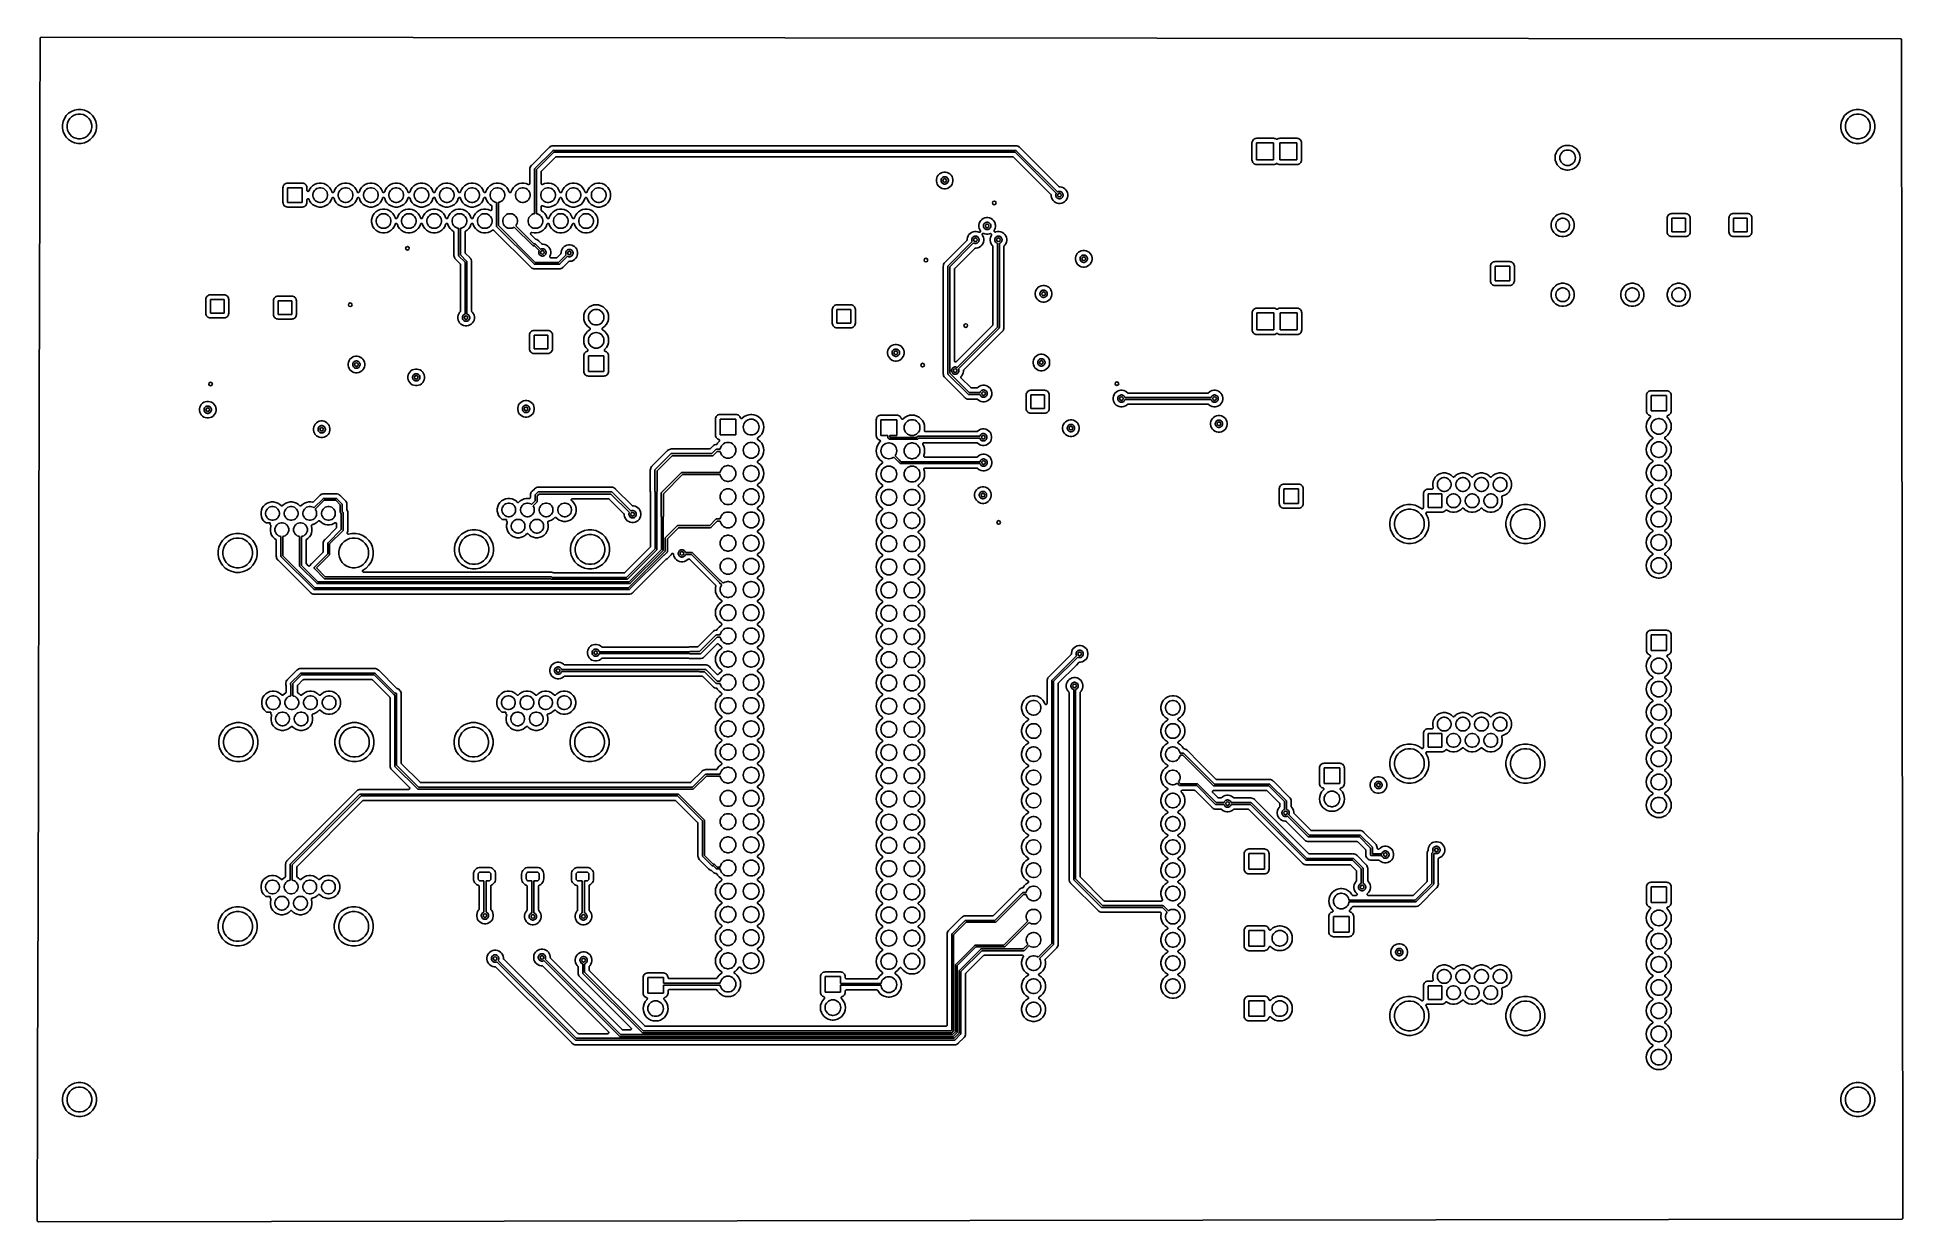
# Model space of a CAD drawing. Extents: x 1.71 to 9.75, y -6.32 to -1.22.
import ezdxf

# ---------------------------------------------------------------- set-up
doc = ezdxf.new("R2010")
doc.units = 0
doc.header["$MEASUREMENT"] = 0
doc.layers.add('BLACK', color=7, linetype='CONTINUOUS')

msp = doc.modelspace()

# ---------------------------------------------------------------- linework, layer by layer
at = {"layer": 'BLACK', "linetype": 'CONTINUOUS'}
for p, q in [((1.72343, -1.59465), (1.7243, -1.22321)), ((1.7243, -1.22314), (1.72436, -1.22268)), ((1.7243, -1.22319), (1.7243, -1.22314)), ((1.7243, -1.22321), (1.7243, -1.22319)), ((1.7243, -1.22319), (1.7243, -1.22319)), ((1.7243, -1.22319), (1.7243, -1.22319)), ((1.72436, -1.22268), (1.7244, -1.22222)), ((1.7244, -1.22222), (1.72441, -1.2222)), ((1.72441, -1.22217), (1.72456, -1.22173)), ((1.72441, -1.2222), (1.72441, -1.22217)), ((1.72456, -1.22173), (1.72469, -1.22128)), ((1.72469, -1.22128), (1.7247, -1.22127)), ((1.7247, -1.22127), (1.72471, -1.22124)), ((1.72471, -1.22124), (1.72494, -1.22084)), ((1.72494, -1.22084), (1.72516, -1.22043)), ((1.72516, -1.22043), (1.72517, -1.22041)), ((1.72517, -1.22041), (1.72518, -1.22039)), ((1.72518, -1.22039), (1.72548, -1.22004)), ((1.72548, -1.22004), (1.72578, -1.21967)), ((1.72578, -1.21967), (1.7258, -1.21966)), ((1.7258, -1.21966), (1.72581, -1.21964)), ((1.72581, -1.21964), (1.72617, -1.21935)), ((1.72617, -1.21935), (1.72654, -1.21906)), ((1.72654, -1.21906), (1.72656, -1.21905)), ((1.72656, -1.21905), (1.72657, -1.21903)), ((1.72657, -1.21903), (1.72699, -1.21882)), ((1.72699, -1.21882), (1.7274, -1.2186)), ((1.7274, -1.2186), (1.72742, -1.21859)), ((1.72742, -1.21859), (1.72744, -1.21858)), ((1.72744, -1.21858), (1.72789, -1.21845)), ((1.72789, -1.21845), (1.72833, -1.21832)), ((1.72833, -1.21832), (1.72836, -1.21832)), ((1.72836, -1.21832), (1.72838, -1.21831)), ((1.72838, -1.21831), (1.72884, -1.21827)), ((1.72884, -1.21827), (1.72931, -1.21823)), ((1.72931, -1.21823), (9.73934, -1.22421)), ((9.73934, -1.22421), (9.73936, -1.22421)), ((9.73936, -1.22421), (9.73936, -1.22421)), ((9.73936, -1.22421), (9.73936, -1.22421)), ((9.73936, -1.22421), (9.73941, -1.22421)), ((9.73941, -1.22421), (9.73987, -1.22427)), ((9.73987, -1.22427), (9.74033, -1.22431)), ((9.74033, -1.22431), (9.74035, -1.22432)), ((9.74035, -1.22432), (9.74038, -1.22432)), ((9.74038, -1.22432), (9.74082, -1.22447)), ((9.74082, -1.22447), (9.74127, -1.2246)), ((9.74127, -1.2246), (9.74129, -1.22461)), ((9.74129, -1.22461), (9.74131, -1.22462)), ((9.74131, -1.22462), (9.74171, -1.22484)), ((9.74171, -1.22484), (9.74213, -1.22507)), ((9.74213, -1.22507), (9.74214, -1.22508)), ((9.74214, -1.22508), (9.74216, -1.22509)), ((9.74216, -1.22509), (9.74252, -1.22539)), ((9.74252, -1.22539), (9.74288, -1.22569)), ((9.74288, -1.22569), (9.74289, -1.2257)), ((9.74289, -1.2257), (9.74291, -1.22572)), ((9.74291, -1.22572), (9.7432, -1.22608)), ((9.7432, -1.22608), (9.7435, -1.22644)), ((9.7435, -1.22644), (9.74351, -1.22646)), ((9.74351, -1.22646), (9.74352, -1.22648)), ((9.74352, -1.22648), (9.74374, -1.22689)), ((9.74374, -1.22689), (9.74395, -1.2273)), ((9.74395, -1.2273), (9.74396, -1.22732)), ((9.74396, -1.22732), (9.74397, -1.22734)), ((9.74397, -1.22734), (9.7441, -1.22779)), ((9.7441, -1.22779), (9.74424, -1.22824)), ((9.74424, -1.22824), (9.74424, -1.22826)), ((9.74424, -1.22826), (9.74425, -1.22828)), ((9.74425, -1.22828), (9.74429, -1.22874)), ((9.74429, -1.22874), (9.74433, -1.22921)), ((9.74433, -1.22921), (9.74881, -6.30622)), ((1.72279, -1.86652), (1.72343, -1.59465)), ((1.82336, -1.58103), (1.82055, -1.59516)), ((1.82055, -1.59516), (1.82055, -1.60957)), ((1.82888, -1.56771), (1.82336, -1.58103)), ((1.83688, -1.55573), (1.82888, -1.56771)), ((1.84707, -1.54554), (1.83688, -1.55573)), ((1.84055, -1.59713), (1.84259, -1.58686)), ((1.84055, -1.6076), (1.84055, -1.59713)), ((1.84259, -1.58686), (1.8466, -1.57719)), ((1.8466, -1.57719), (1.85242, -1.56848)), ((1.85905, -1.53754), (1.84707, -1.54554)), ((1.85242, -1.56848), (1.85982, -1.56108)), ((1.87236, -1.53202), (1.85905, -1.53754)), ((1.85982, -1.56108), (1.86852, -1.55526)), ((1.86852, -1.55526), (1.8782, -1.55126)), ((1.8865, -1.52921), (1.87236, -1.53202)), ((1.8782, -1.55126), (1.88847, -1.54921)), ((1.90091, -1.52921), (1.8865, -1.52921)), ((1.88847, -1.54921), (1.89894, -1.54921)), ((1.89894, -1.54921), (1.9092, -1.55126)), ((1.91504, -1.53202), (1.90091, -1.52921)), ((1.9092, -1.55126), (1.91888, -1.55526)), ((1.92835, -1.53754), (1.91504, -1.53202)), ((1.91888, -1.55526), (1.92758, -1.56108)), ((1.92758, -1.56108), (1.93498, -1.56848)), ((1.94033, -1.54554), (1.92835, -1.53754)), ((1.93498, -1.56848), (1.9408, -1.57719)), ((1.95052, -1.55573), (1.94033, -1.54554)), ((1.9408, -1.57719), (1.94481, -1.58686)), ((1.94481, -1.58686), (1.94685, -1.59713)), ((1.94685, -1.59713), (1.94685, -1.6076)), ((1.95853, -1.56771), (1.95052, -1.55573)), ((1.96404, -1.58103), (1.95853, -1.56771)), ((1.96685, -1.59516), (1.96404, -1.58103)), ((1.96685, -1.60957), (1.96685, -1.59516)), ((9.48525, -1.58103), (9.48244, -1.59516)), ((9.48244, -1.59516), (9.48244, -1.60957)), ((9.49077, -1.56771), (9.48525, -1.58103)), ((9.49877, -1.55573), (9.49077, -1.56771)), ((9.50896, -1.54554), (9.49877, -1.55573)), ((9.50244, -1.59713), (9.50448, -1.58686)), ((9.50244, -1.6076), (9.50244, -1.59713)), ((9.50448, -1.58686), (9.50849, -1.57719)), ((9.50849, -1.57719), (9.51431, -1.56848)), ((9.52094, -1.53754), (9.50896, -1.54554)), ((9.51431, -1.56848), (9.52171, -1.56108)), ((9.53425, -1.53202), (9.52094, -1.53754)), ((9.52171, -1.56108), (9.53041, -1.55526)), ((9.53041, -1.55526), (9.54009, -1.55126)), ((9.54839, -1.52921), (9.53425, -1.53202)), ((9.54009, -1.55126), (9.55036, -1.54921)), ((9.5628, -1.52921), (9.54839, -1.52921)), ((9.55036, -1.54921), (9.56083, -1.54921)), ((9.56083, -1.54921), (9.57109, -1.55126)), ((9.57693, -1.53202), (9.5628, -1.52921)), ((9.57109, -1.55126), (9.58077, -1.55526)), ((9.59024, -1.53754), (9.57693, -1.53202)), ((9.58077, -1.55526), (9.58947, -1.56108)), ((9.58947, -1.56108), (9.59687, -1.56848)), ((9.60222, -1.54554), (9.59024, -1.53754)), ((9.59687, -1.56848), (9.60269, -1.57719)), ((9.61241, -1.55573), (9.60222, -1.54554)), ((9.60269, -1.57719), (9.6067, -1.58686)), ((9.6067, -1.58686), (9.60874, -1.59713)), ((9.60874, -1.59713), (9.60874, -1.6076)), ((9.62041, -1.56771), (9.61241, -1.55573)), ((9.62593, -1.58103), (9.62041, -1.56771)), ((9.62874, -1.59516), (9.62593, -1.58103)), ((9.62874, -1.60957), (9.62874, -1.59516)), ((1.82055, -1.60957), (1.82336, -1.6237)), ((1.82336, -1.6237), (1.82888, -1.63701)), ((1.82888, -1.63701), (1.83688, -1.64899)), ((1.83688, -1.64899), (1.84707, -1.65918)), ((1.84259, -1.61787), (1.84055, -1.6076)), ((1.8466, -1.62754), (1.84259, -1.61787)), ((1.85242, -1.63624), (1.8466, -1.62754)), ((1.84707, -1.65918), (1.85905, -1.66719)), ((1.85982, -1.64365), (1.85242, -1.63624)), ((1.85905, -1.66719), (1.87236, -1.6727)), ((1.86852, -1.64946), (1.85982, -1.64365)), ((1.8782, -1.65347), (1.86852, -1.64946)), ((1.87236, -1.6727), (1.8865, -1.67551)), ((1.88847, -1.65551), (1.8782, -1.65347)), ((1.8865, -1.67551), (1.90091, -1.67551)), ((1.89894, -1.65551), (1.88847, -1.65551)), ((1.9092, -1.65347), (1.89894, -1.65551)), ((1.90091, -1.67551), (1.91504, -1.6727)), ((1.91888, -1.64946), (1.9092, -1.65347)), ((1.91504, -1.6727), (1.92444, -1.66881)), ((1.92758, -1.64365), (1.91888, -1.64946)), ((1.92444, -1.66881), (1.92835, -1.66719)), ((1.92444, -1.66881), (1.92444, -1.66881)), ((1.93498, -1.63624), (1.92758, -1.64365)), ((1.92835, -1.66719), (1.94033, -1.65918)), ((1.9408, -1.62754), (1.93498, -1.63624)), ((1.94033, -1.65918), (1.95052, -1.64899)), ((1.94481, -1.61787), (1.9408, -1.62754)), ((1.94685, -1.6076), (1.94481, -1.61787)), ((1.95052, -1.64899), (1.95853, -1.63701)), ((1.95853, -1.63701), (1.96404, -1.6237)), ((1.96404, -1.6237), (1.96685, -1.60957)), ((3.92665, -1.68715), (3.92248, -1.68937)), ((3.93117, -1.68577), (3.92665, -1.68715)), ((3.93494, -1.6854), (3.93117, -1.68577)), ((3.93587, -1.68531), (3.93494, -1.6854)), ((3.93494, -1.6854), (3.93494, -1.6854)), ((3.93681, -1.6854), (3.93587, -1.68531)), ((3.93702, -1.6854), (3.93681, -1.6854)), ((3.93723, -1.68543), (3.93702, -1.6854)), ((3.9373, -1.68543), (3.93723, -1.68543)), ((5.9257, -1.68543), (3.9373, -1.68543)), ((5.92591, -1.68541), (5.9257, -1.68543)), ((5.92612, -1.68541), (5.92591, -1.68541)), ((5.92619, -1.6854), (5.92612, -1.68541)), ((5.92713, -1.68531), (5.92619, -1.6854)), ((5.92806, -1.6854), (5.92713, -1.68531)), ((5.93183, -1.68577), (5.92806, -1.6854)), ((5.92806, -1.6854), (5.92806, -1.6854)), ((5.93635, -1.68715), (5.93183, -1.68577)), ((5.94052, -1.68937), (5.93635, -1.68715)), ((6.94583, -1.6695), (6.94542, -1.67367)), ((6.94542, -1.67367), (6.94542, -1.74601)), ((6.94697, -1.66573), (6.94583, -1.6695)), ((6.94883, -1.66226), (6.94697, -1.66573)), ((6.95133, -1.65921), (6.94883, -1.66226)), ((6.95437, -1.65672), (6.95133, -1.65921)), ((6.95785, -1.65486), (6.95437, -1.65672)), ((6.96162, -1.65371), (6.95785, -1.65486)), ((6.96579, -1.6533), (6.96162, -1.65371)), ((6.96554, -1.74626), (6.96554, -1.67343)), ((6.96554, -1.67343), (7.03837, -1.67343)), ((7.03813, -1.6533), (6.96579, -1.6533)), ((7.0423, -1.65371), (7.03813, -1.6533)), ((7.03837, -1.67343), (7.03837, -1.74626)), ((7.04607, -1.65486), (7.0423, -1.65371)), ((7.0498, -1.65685), (7.04607, -1.65486)), ((7.05023, -1.65703), (7.0498, -1.65685)), ((7.05065, -1.65721), (7.05023, -1.65703)), ((7.05068, -1.65722), (7.05065, -1.65721)), ((7.0507, -1.65723), (7.05068, -1.65722)), ((7.05115, -1.65732), (7.0507, -1.65723)), ((7.05161, -1.65741), (7.05115, -1.65732)), ((7.05163, -1.65741), (7.05161, -1.65741)), ((7.05166, -1.65742), (7.05163, -1.65741)), ((7.05212, -1.65742), (7.05166, -1.65742)), ((7.05258, -1.65742), (7.05212, -1.65742)), ((7.05261, -1.65742), (7.05258, -1.65742)), ((7.05263, -1.65742), (7.05261, -1.65742)), ((7.05309, -1.65733), (7.05263, -1.65742)), ((7.05354, -1.65725), (7.05309, -1.65733)), ((7.05357, -1.65724), (7.05354, -1.65725)), ((7.05359, -1.65723), (7.05357, -1.65724)), ((7.05402, -1.65706), (7.05359, -1.65723)), ((7.05445, -1.65689), (7.05402, -1.65706)), ((7.05449, -1.65686), (7.05445, -1.65689)), ((7.05451, -1.65685), (7.05449, -1.65686)), ((7.05449, -1.65686), (7.05449, -1.65686)), ((7.05449, -1.65686), (7.05449, -1.65686)), ((7.05824, -1.65486), (7.05451, -1.65685)), ((7.06201, -1.65371), (7.05824, -1.65486)), ((7.06618, -1.6533), (7.06201, -1.65371)), ((7.06593, -1.74626), (7.06593, -1.67343)), ((7.06593, -1.67343), (7.13877, -1.67343)), ((7.13852, -1.6533), (7.06618, -1.6533)), ((7.14269, -1.65371), (7.13852, -1.6533)), ((7.13877, -1.67343), (7.13877, -1.74626)), ((7.14646, -1.65486), (7.14269, -1.65371)), ((7.14993, -1.65672), (7.14646, -1.65486)), ((7.15298, -1.65921), (7.14993, -1.65672)), ((7.15548, -1.66226), (7.15298, -1.65921)), ((7.15734, -1.66573), (7.15548, -1.66226)), ((7.15848, -1.6695), (7.15734, -1.66573)), ((7.15889, -1.67367), (7.15848, -1.6695)), ((7.15889, -1.74601), (7.15889, -1.67367)), ((8.29452, -1.68461), (8.28444, -1.68767)), ((8.30237, -1.68384), (8.29452, -1.68461)), ((8.30763, -1.68384), (8.30237, -1.68384)), ((8.31548, -1.68461), (8.30763, -1.68384)), ((8.32556, -1.68767), (8.31548, -1.68461)), ((9.48244, -1.60957), (9.48525, -1.6237)), ((9.48525, -1.6237), (9.49077, -1.63701)), ((9.49077, -1.63701), (9.49877, -1.64899)), ((9.49877, -1.64899), (9.50896, -1.65918)), ((9.50448, -1.61787), (9.50244, -1.6076)), ((9.50849, -1.62754), (9.50448, -1.61787)), ((9.51431, -1.63624), (9.50849, -1.62754)), ((9.50896, -1.65918), (9.52094, -1.66719)), ((9.52171, -1.64365), (9.51431, -1.63624)), ((9.52094, -1.66719), (9.53425, -1.6727)), ((9.53041, -1.64946), (9.52171, -1.64365)), ((9.54009, -1.65347), (9.53041, -1.64946)), ((9.53425, -1.6727), (9.54839, -1.67551)), ((9.55036, -1.65551), (9.54009, -1.65347)), ((9.54839, -1.67551), (9.5628, -1.67551)), ((9.56083, -1.65551), (9.55036, -1.65551)), ((9.57109, -1.65347), (9.56083, -1.65551)), ((9.5628, -1.67551), (9.57693, -1.6727)), ((9.58077, -1.64946), (9.57109, -1.65347)), ((9.57693, -1.6727), (9.59024, -1.66719)), ((9.58947, -1.64365), (9.58077, -1.64946)), ((9.59687, -1.63624), (9.58947, -1.64365)), ((9.59024, -1.66719), (9.60222, -1.65918)), ((9.60269, -1.62754), (9.59687, -1.63624)), ((9.60222, -1.65918), (9.61241, -1.64899)), ((9.6067, -1.61787), (9.60269, -1.62754)), ((9.60874, -1.6076), (9.6067, -1.61787)), ((9.61241, -1.64899), (9.62041, -1.63701)), ((9.62041, -1.63701), (9.62593, -1.6237)), ((9.62593, -1.6237), (9.62874, -1.60957)), ((3.9179, -1.69346), (3.84254, -1.76882)), ((3.85581, -1.78383), (3.93291, -1.70674)), ((3.93753, -1.71343), (3.8625, -1.78846)), ((3.88396, -1.79528), (3.94435, -1.73489)), ((3.91803, -1.6933), (3.9179, -1.69346)), ((3.91818, -1.69315), (3.91803, -1.6933)), ((3.91823, -1.6931), (3.91818, -1.69315)), ((3.91882, -1.69237), (3.91823, -1.6931)), ((3.92248, -1.68937), (3.91882, -1.69237)), ((3.93291, -1.70674), (3.93303, -1.70658)), ((3.93303, -1.70658), (3.93364, -1.70608)), ((3.93364, -1.70608), (3.93434, -1.70571)), ((3.93434, -1.70571), (3.93509, -1.70548)), ((3.93509, -1.70548), (3.93549, -1.70544)), ((3.93549, -1.70544), (3.93568, -1.70543)), ((3.93568, -1.70543), (3.93587, -1.70541)), ((3.93568, -1.70543), (3.93568, -1.70543)), ((3.93587, -1.70541), (3.93607, -1.70543)), ((3.93607, -1.70543), (5.92693, -1.70543)), ((5.92547, -1.71343), (3.93753, -1.71343)), ((3.94435, -1.73489), (3.94436, -1.73488)), ((3.94436, -1.73488), (3.9444, -1.73484)), ((3.94436, -1.73488), (3.94436, -1.73488)), ((3.94436, -1.73488), (3.94436, -1.73488)), ((3.9444, -1.73484), (3.94476, -1.73455)), ((3.94476, -1.73455), (3.94512, -1.73426)), ((3.94512, -1.73426), (3.94514, -1.73425)), ((3.94514, -1.73425), (3.94516, -1.73423)), ((3.94516, -1.73423), (3.94557, -1.73402)), ((3.94557, -1.73402), (3.94598, -1.7338)), ((3.94598, -1.7338), (3.94601, -1.7338)), ((3.94601, -1.7338), (3.94603, -1.73378)), ((3.94603, -1.73378), (3.94647, -1.73365)), ((3.94647, -1.73365), (3.94692, -1.73352)), ((3.94692, -1.73352), (3.94694, -1.73352)), ((3.94694, -1.73352), (3.94697, -1.73351)), ((3.94697, -1.73351), (3.94743, -1.73347)), ((3.94743, -1.73347), (3.94789, -1.73343)), ((3.94789, -1.73343), (5.91511, -1.73343)), ((5.91511, -1.73343), (5.91513, -1.73343)), ((5.91513, -1.73343), (5.91513, -1.73343)), ((5.91513, -1.73343), (5.91513, -1.73343)), ((5.91513, -1.73343), (5.91518, -1.73343)), ((5.91518, -1.73343), (5.91564, -1.73348)), ((5.91564, -1.73348), (5.9161, -1.73352)), ((5.9161, -1.73352), (5.91613, -1.73353)), ((5.91613, -1.73353), (5.91615, -1.73353)), ((5.91615, -1.73353), (5.91659, -1.73367)), ((5.91659, -1.73367), (5.91703, -1.73381)), ((5.91703, -1.73381), (5.91706, -1.73382)), ((5.91706, -1.73382), (5.91708, -1.73383)), ((5.91708, -1.73383), (5.91749, -1.73405)), ((5.91749, -1.73405), (5.91789, -1.73427)), ((5.91789, -1.73427), (5.91792, -1.73429)), ((5.91792, -1.73429), (5.91794, -1.7343)), ((5.91794, -1.7343), (5.91829, -1.7346)), ((5.91829, -1.7346), (5.91865, -1.73489)), ((5.91865, -1.73489), (6.07879, -1.89503)), ((6.10238, -1.89034), (5.92547, -1.71343)), ((5.92693, -1.70543), (5.92713, -1.70541)), ((5.92713, -1.70541), (5.92732, -1.70543)), ((5.92732, -1.70543), (5.92732, -1.70543)), ((5.92732, -1.70543), (5.92791, -1.70548)), ((5.92791, -1.70548), (5.92866, -1.70571)), ((5.92866, -1.70571), (5.92936, -1.70608)), ((5.92936, -1.70608), (5.92997, -1.70658)), ((5.92997, -1.70658), (5.93009, -1.70674)), ((5.93009, -1.70674), (6.10804, -1.88468)), ((5.94418, -1.69237), (5.94052, -1.68937)), ((5.94477, -1.6931), (5.94418, -1.69237)), ((5.94492, -1.69325), (5.94477, -1.6931)), ((5.94505, -1.69341), (5.94492, -1.69325)), ((5.9451, -1.69346), (5.94505, -1.69341)), ((6.11273, -1.86109), (5.9451, -1.69346)), ((6.94542, -1.74601), (6.94583, -1.75018)), ((6.94583, -1.75018), (6.94697, -1.75395)), ((6.94697, -1.75395), (6.94883, -1.75743)), ((6.94883, -1.75743), (6.95133, -1.76047)), ((6.95133, -1.76047), (6.95437, -1.76297)), ((6.95437, -1.76297), (6.95785, -1.76483)), ((6.95785, -1.76483), (6.96162, -1.76597)), ((6.96162, -1.76597), (6.96579, -1.76638)), ((7.03837, -1.74626), (6.96554, -1.74626)), ((6.96579, -1.76638), (7.03813, -1.76638)), ((7.03813, -1.76638), (7.0423, -1.76597)), ((7.0423, -1.76597), (7.04607, -1.76483)), ((7.04607, -1.76483), (7.0498, -1.76283)), ((7.0498, -1.76283), (7.04982, -1.76282)), ((7.04982, -1.76282), (7.04986, -1.7628)), ((7.04982, -1.76282), (7.04982, -1.76282)), ((7.04982, -1.76282), (7.04982, -1.76282)), ((7.04986, -1.7628), (7.05029, -1.76263)), ((7.05029, -1.76263), (7.05072, -1.76245)), ((7.05072, -1.76245), (7.05074, -1.76245)), ((7.05074, -1.76245), (7.05077, -1.76244)), ((7.05077, -1.76244), (7.05122, -1.76235)), ((7.05122, -1.76235), (7.05168, -1.76226)), ((7.05168, -1.76226), (7.0517, -1.76226)), ((7.0517, -1.76226), (7.05173, -1.76226)), ((7.05173, -1.76226), (7.05219, -1.76227)), ((7.05219, -1.76227), (7.05265, -1.76227)), ((7.05265, -1.76227), (7.05268, -1.76227)), ((7.05268, -1.76227), (7.0527, -1.76227)), ((7.0527, -1.76227), (7.05316, -1.76237)), ((7.05316, -1.76237), (7.05361, -1.76246)), ((7.05361, -1.76246), (7.05363, -1.76247)), ((7.05363, -1.76247), (7.05366, -1.76247)), ((7.05366, -1.76247), (7.05408, -1.76265)), ((7.05408, -1.76265), (7.05451, -1.76283)), ((7.05451, -1.76283), (7.05824, -1.76483)), ((7.05824, -1.76483), (7.06201, -1.76597)), ((7.06201, -1.76597), (7.06618, -1.76638)), ((7.13877, -1.74626), (7.06593, -1.74626)), ((7.06618, -1.76638), (7.13852, -1.76638)), ((7.13852, -1.76638), (7.14269, -1.76597)), ((7.14269, -1.76597), (7.14646, -1.76483)), ((7.14646, -1.76483), (7.14993, -1.76297)), ((7.14993, -1.76297), (7.15298, -1.76047)), ((7.15298, -1.76047), (7.15548, -1.75743)), ((7.15548, -1.75743), (7.15734, -1.75395)), ((7.15734, -1.75395), (7.15848, -1.75018)), ((7.15848, -1.75018), (7.15889, -1.74601)), ((8.25231, -1.72682), (8.25128, -1.7373)), ((8.25128, -1.7373), (8.25231, -1.74778)), ((8.25537, -1.71674), (8.25231, -1.72682)), ((8.25231, -1.74778), (8.25537, -1.75786)), ((8.26033, -1.70745), (8.25537, -1.71674)), ((8.25537, -1.75786), (8.26033, -1.76715)), ((8.26701, -1.69931), (8.26033, -1.70745)), ((8.26033, -1.76715), (8.26701, -1.77529)), ((8.27515, -1.69263), (8.26701, -1.69931)), ((8.27137, -1.7373), (8.27202, -1.73074)), ((8.27202, -1.74386), (8.27137, -1.7373)), ((8.27202, -1.73074), (8.27393, -1.72443)), ((8.27393, -1.75017), (8.27202, -1.74386)), ((8.27393, -1.72443), (8.27704, -1.71862)), ((8.27704, -1.75598), (8.27393, -1.75017)), ((8.28444, -1.68767), (8.27515, -1.69263)), ((8.27704, -1.71862), (8.28122, -1.71352)), ((8.28122, -1.76108), (8.27704, -1.75598)), ((8.28122, -1.71352), (8.28632, -1.70934)), ((8.28632, -1.76526), (8.28122, -1.76108)), ((8.28632, -1.70934), (8.29213, -1.70623)), ((8.29213, -1.76837), (8.28632, -1.76526)), ((8.29213, -1.70623), (8.29844, -1.70432)), ((8.29844, -1.70432), (8.30336, -1.70384)), ((8.30336, -1.70384), (8.30664, -1.70384)), ((8.30664, -1.70384), (8.31156, -1.70432)), ((8.31156, -1.70432), (8.31787, -1.70623)), ((8.31787, -1.70623), (8.32368, -1.70934)), ((8.32368, -1.76526), (8.31787, -1.76837)), ((8.32368, -1.70934), (8.32878, -1.71352)), ((8.32878, -1.76108), (8.32368, -1.76526)), ((8.33485, -1.69263), (8.32556, -1.68767)), ((8.32878, -1.71352), (8.33296, -1.71862)), ((8.33296, -1.75598), (8.32878, -1.76108)), ((8.33296, -1.71862), (8.33607, -1.72443)), ((8.33607, -1.75017), (8.33296, -1.75598)), ((8.34299, -1.69931), (8.33485, -1.69263)), ((8.33607, -1.72443), (8.33798, -1.73074)), ((8.33798, -1.74386), (8.33607, -1.75017)), ((8.33798, -1.73074), (8.33863, -1.7373)), ((8.33863, -1.7373), (8.33798, -1.74386)), ((8.34967, -1.70745), (8.34299, -1.69931)), ((8.34299, -1.77529), (8.34967, -1.76715)), ((8.35463, -1.71674), (8.34967, -1.70745)), ((8.34967, -1.76715), (8.35463, -1.75786)), ((8.35769, -1.72682), (8.35463, -1.71674)), ((8.35463, -1.75786), (8.35769, -1.74778)), ((8.35872, -1.7373), (8.35769, -1.72682)), ((8.35769, -1.74778), (8.35872, -1.7373)), ((2.78306, -1.84797), (2.77958, -1.84983)), ((2.78683, -1.84682), (2.78306, -1.84797)), ((2.79099, -1.84641), (2.78683, -1.84682)), ((2.85349, -1.84641), (2.79099, -1.84641)), ((2.85766, -1.84682), (2.85349, -1.84641)), ((2.86143, -1.84797), (2.85766, -1.84682)), ((2.86491, -1.84983), (2.86143, -1.84797)), ((2.92623, -1.84654), (2.91628, -1.84851)), ((2.93637, -1.84654), (2.92623, -1.84654)), ((2.94632, -1.84851), (2.93637, -1.84654)), ((3.03528, -1.84654), (3.02533, -1.84851)), ((3.04543, -1.84654), (3.03528, -1.84654)), ((3.05538, -1.84851), (3.04543, -1.84654)), ((3.14434, -1.84654), (3.13439, -1.84851)), ((3.15448, -1.84654), (3.14434, -1.84654)), ((3.16443, -1.84851), (3.15448, -1.84654)), ((3.25339, -1.84654), (3.24344, -1.84851)), ((3.26354, -1.84654), (3.25339, -1.84654)), ((3.27349, -1.84851), (3.26354, -1.84654)), ((3.36245, -1.84654), (3.3525, -1.84851)), ((3.37259, -1.84654), (3.36245, -1.84654)), ((3.38254, -1.84851), (3.37259, -1.84654)), ((3.4715, -1.84654), (3.46155, -1.84851)), ((3.48165, -1.84654), (3.4715, -1.84654)), ((3.4916, -1.84851), (3.48165, -1.84654)), ((3.58056, -1.84654), (3.57061, -1.84851)), ((3.5907, -1.84654), (3.58056, -1.84654)), ((3.60065, -1.84851), (3.5907, -1.84654)), ((3.68961, -1.84654), (3.67966, -1.84851)), ((3.69976, -1.84654), (3.68961, -1.84654)), ((3.70971, -1.84851), (3.69976, -1.84654)), ((3.79867, -1.84654), (3.78872, -1.84851)), ((3.80881, -1.84654), (3.79867, -1.84654)), ((3.81876, -1.84851), (3.80881, -1.84654)), ((3.83448, -1.78587), (3.83438, -1.7868)), ((3.83438, -1.7868), (3.83448, -1.78773)), ((3.83445, -1.84809), (3.8344, -1.84856)), ((3.8345, -1.84762), (3.83445, -1.84809)), ((3.83485, -1.7821), (3.83448, -1.78587)), ((3.83448, -1.78773), (3.83448, -1.7878)), ((3.83448, -1.7878), (3.83448, -1.78801)), ((3.83448, -1.78801), (3.8345, -1.78822)), ((3.8345, -1.78822), (3.8345, -1.84755)), ((3.8345, -1.84755), (3.8345, -1.84759)), ((3.8345, -1.84759), (3.8345, -1.84759)), ((3.8345, -1.84759), (3.8345, -1.8476)), ((3.8345, -1.8476), (3.8345, -1.84762)), ((3.83622, -1.77757), (3.83485, -1.7821)), ((3.83845, -1.7734), (3.83622, -1.77757)), ((3.84145, -1.76975), (3.83845, -1.7734)), ((3.84217, -1.76915), (3.84145, -1.76975)), ((3.84232, -1.769), (3.84217, -1.76915)), ((3.84249, -1.76887), (3.84232, -1.769)), ((3.84254, -1.76882), (3.84249, -1.76887)), ((3.85448, -1.7868), (3.8545, -1.7866)), ((3.8545, -1.787), (3.85448, -1.7868)), ((3.8545, -1.7866), (3.85456, -1.78602)), ((3.8545, -1.7866), (3.8545, -1.7866)), ((3.8545, -1.89052), (3.8545, -1.787)), ((3.85456, -1.78602), (3.8546, -1.78586)), ((3.8546, -1.78586), (3.85479, -1.78526)), ((3.85479, -1.78526), (3.85492, -1.78502)), ((3.85492, -1.78502), (3.85516, -1.78457)), ((3.85516, -1.78457), (3.85566, -1.78396)), ((3.85566, -1.78396), (3.85581, -1.78383)), ((3.8625, -1.78846), (3.8625, -1.88987)), ((3.8825, -1.79874), (3.88255, -1.79828)), ((3.8825, -1.79879), (3.8825, -1.79874)), ((3.8825, -1.7988), (3.8825, -1.79879)), ((3.8825, -1.79879), (3.8825, -1.79879)), ((3.8825, -1.79881), (3.8825, -1.7988)), ((3.8825, -1.84736), (3.8825, -1.79881)), ((3.88255, -1.84783), (3.8825, -1.84736)), ((3.88255, -1.79828), (3.8826, -1.79782)), ((3.88259, -1.8483), (3.88255, -1.84783)), ((3.88259, -1.84832), (3.88259, -1.8483)), ((3.8826, -1.84833), (3.88259, -1.84832)), ((3.8826, -1.79782), (3.88261, -1.7978)), ((3.88273, -1.84878), (3.8826, -1.84833)), ((3.88261, -1.79777), (3.88275, -1.79733)), ((3.88261, -1.7978), (3.88261, -1.79777)), ((3.88275, -1.79733), (3.88288, -1.79689)), ((3.88288, -1.79689), (3.8829, -1.79687)), ((3.8829, -1.79684), (3.88313, -1.79644)), ((3.8829, -1.79687), (3.8829, -1.79684)), ((3.88313, -1.79644), (3.88335, -1.79603)), ((3.88335, -1.79603), (3.88336, -1.79601)), ((3.88336, -1.79601), (3.88337, -1.79599)), ((3.88337, -1.79599), (3.88367, -1.79563)), ((3.88367, -1.79563), (3.88396, -1.79528)), ((3.90772, -1.84654), (3.89777, -1.84851)), ((3.91787, -1.84654), (3.90772, -1.84654)), ((3.92782, -1.84851), (3.91787, -1.84654)), ((4.01678, -1.84654), (4.00683, -1.84851)), ((4.02692, -1.84654), (4.01678, -1.84654)), ((4.03687, -1.84851), (4.02692, -1.84654)), ((4.12583, -1.84654), (4.11588, -1.84851)), ((4.13598, -1.84654), (4.12583, -1.84654)), ((4.14593, -1.84851), (4.13598, -1.84654)), ((5.58713, -1.82437), (5.58575, -1.83128)), ((5.58575, -1.83128), (5.58575, -1.83832)), ((5.58575, -1.83832), (5.58713, -1.84523)), ((5.58982, -1.81787), (5.58713, -1.82437)), ((5.58713, -1.84523), (5.58982, -1.85173)), ((5.59373, -1.81201), (5.58982, -1.81787)), ((5.59871, -1.80703), (5.59373, -1.81201)), ((5.60457, -1.80312), (5.59871, -1.80703)), ((5.61107, -1.80043), (5.60457, -1.80312)), ((5.60575, -1.83325), (5.60636, -1.83021)), ((5.60575, -1.83635), (5.60575, -1.83325)), ((5.60636, -1.83939), (5.60575, -1.83635)), ((5.60636, -1.83021), (5.60754, -1.82734)), ((5.60754, -1.84226), (5.60636, -1.83939)), ((5.60754, -1.82734), (5.60927, -1.82476)), ((5.60927, -1.84484), (5.60754, -1.84226)), ((5.60927, -1.82476), (5.61146, -1.82257)), ((5.61146, -1.84703), (5.60927, -1.84484)), ((5.61798, -1.79905), (5.61107, -1.80043)), ((5.61146, -1.82257), (5.61404, -1.82084)), ((5.61404, -1.84876), (5.61146, -1.84703)), ((5.61404, -1.82084), (5.61691, -1.81966)), ((5.61691, -1.81966), (5.61995, -1.81905)), ((5.62502, -1.79905), (5.61798, -1.79905)), ((5.61995, -1.81905), (5.62305, -1.81905)), ((5.62305, -1.81905), (5.62609, -1.81966)), ((5.63193, -1.80043), (5.62502, -1.79905)), ((5.62609, -1.81966), (5.62896, -1.82084)), ((5.62896, -1.82084), (5.63154, -1.82257)), ((5.63154, -1.84703), (5.62896, -1.84876)), ((5.63154, -1.82257), (5.63373, -1.82476)), ((5.63373, -1.84484), (5.63154, -1.84703)), ((5.63843, -1.80312), (5.63193, -1.80043)), ((5.63373, -1.82476), (5.63546, -1.82734)), ((5.63546, -1.84226), (5.63373, -1.84484)), ((5.63546, -1.82734), (5.63664, -1.83021)), ((5.63664, -1.83939), (5.63546, -1.84226)), ((5.63664, -1.83021), (5.63725, -1.83325)), ((5.63725, -1.83635), (5.63664, -1.83939)), ((5.63725, -1.83325), (5.63725, -1.83635)), ((5.64429, -1.80703), (5.63843, -1.80312)), ((5.64927, -1.81201), (5.64429, -1.80703)), ((5.65318, -1.81787), (5.64927, -1.81201)), ((5.65587, -1.82437), (5.65318, -1.81787)), ((5.65318, -1.85173), (5.65587, -1.84523)), ((5.65725, -1.83128), (5.65587, -1.82437)), ((5.65587, -1.84523), (5.65725, -1.83832)), ((5.65725, -1.83832), (5.65725, -1.83128)), ((8.26701, -1.77529), (8.27515, -1.78197)), ((8.27515, -1.78197), (8.28444, -1.78693)), ((8.28444, -1.78693), (8.29452, -1.78999)), ((8.29844, -1.77028), (8.29213, -1.76837)), ((8.29452, -1.78999), (8.30237, -1.79076)), ((8.30336, -1.77076), (8.29844, -1.77028)), ((8.30237, -1.79076), (8.30763, -1.79076)), ((8.30664, -1.77076), (8.30336, -1.77076)), ((8.31156, -1.77028), (8.30664, -1.77076)), ((8.30763, -1.79076), (8.31548, -1.78999)), ((8.31787, -1.76837), (8.31156, -1.77028)), ((8.31548, -1.78999), (8.32556, -1.78693)), ((8.32556, -1.78693), (8.33485, -1.78197)), ((8.33485, -1.78197), (8.34299, -1.77529)), ((1.72166, -2.34826), (1.72279, -1.86652)), ((2.77104, -1.86261), (2.77063, -1.86678)), ((2.77063, -1.86678), (2.77063, -1.92928)), ((2.77218, -1.85884), (2.77104, -1.86261)), ((2.77404, -1.85537), (2.77218, -1.85884)), ((2.77654, -1.85232), (2.77404, -1.85537)), ((2.77958, -1.84983), (2.77654, -1.85232)), ((2.79075, -1.92953), (2.79075, -1.86654)), ((2.79075, -1.86654), (2.85374, -1.86654)), ((2.85374, -1.86654), (2.85374, -1.92953)), ((2.86795, -1.85232), (2.86491, -1.84983)), ((2.87045, -1.85537), (2.86795, -1.85232)), ((2.87231, -1.85884), (2.87045, -1.85537)), ((2.87345, -1.86261), (2.87231, -1.85884)), ((2.87386, -1.86678), (2.87345, -1.86261)), ((2.87386, -1.877), (2.87386, -1.86678)), ((2.87391, -1.87747), (2.87386, -1.877)), ((2.87386, -1.919), (2.87392, -1.9185)), ((2.87386, -1.91901), (2.87386, -1.919)), ((2.87386, -1.919), (2.87386, -1.919)), ((2.87386, -1.919), (2.87386, -1.919)), ((2.87386, -1.91907), (2.87386, -1.91901)), ((2.87386, -1.92928), (2.87386, -1.91907)), ((2.87395, -1.87796), (2.87391, -1.87747)), ((2.87392, -1.9185), (2.87397, -1.91803)), ((2.87396, -1.87796), (2.87395, -1.87796)), ((2.87396, -1.87797), (2.87396, -1.87796)), ((2.8741, -1.87843), (2.87396, -1.87797)), ((2.87397, -1.91803), (2.87412, -1.91754)), ((2.87397, -1.91803), (2.87397, -1.91803)), ((2.87397, -1.91803), (2.87397, -1.91803)), ((2.87424, -1.87889), (2.8741, -1.87843)), ((2.87412, -1.91754), (2.87426, -1.9171)), ((2.87424, -1.8789), (2.87424, -1.87889)), ((2.87446, -1.87933), (2.87424, -1.8789)), ((2.87424, -1.8789), (2.87424, -1.8789)), ((2.87426, -1.9171), (2.87426, -1.9171)), ((2.87426, -1.9171), (2.87427, -1.9171)), ((2.87427, -1.9171), (2.8745, -1.91668)), ((2.87469, -1.87976), (2.87446, -1.87933)), ((2.8745, -1.91668), (2.87473, -1.91625)), ((2.8747, -1.87976), (2.87469, -1.87976)), ((2.87469, -1.87976), (2.87469, -1.87976)), ((2.875, -1.88014), (2.8747, -1.87976)), ((2.87473, -1.91625), (2.87473, -1.91624)), ((2.87473, -1.91624), (2.87474, -1.91624)), ((2.87474, -1.91624), (2.87504, -1.91588)), ((2.87531, -1.88051), (2.875, -1.88014)), ((2.87504, -1.91588), (2.87536, -1.9155)), ((2.87531, -1.88052), (2.87531, -1.88051)), ((2.87568, -1.88082), (2.87531, -1.88052)), ((2.87531, -1.88052), (2.87531, -1.88052)), ((2.87536, -1.91549), (2.87575, -1.91518)), ((2.87536, -1.9155), (2.87536, -1.91549)), ((2.87536, -1.9155), (2.87536, -1.9155)), ((2.87606, -1.88114), (2.87568, -1.88082)), ((2.87575, -1.91518), (2.87612, -1.91489)), ((2.87607, -1.88114), (2.87606, -1.88114)), ((2.87606, -1.88114), (2.87606, -1.88114)), ((2.87648, -1.88137), (2.87607, -1.88114)), ((2.87612, -1.91488), (2.87656, -1.91465)), ((2.87612, -1.91489), (2.87612, -1.91488)), ((2.87612, -1.91488), (2.87612, -1.91488)), ((2.87692, -1.8816), (2.87648, -1.88137)), ((2.87656, -1.91465), (2.87698, -1.91443)), ((2.87692, -1.88161), (2.87692, -1.8816)), ((2.87692, -1.8816), (2.87692, -1.8816)), ((2.87739, -1.88175), (2.87692, -1.88161)), ((2.87698, -1.91443), (2.87698, -1.91443)), ((2.87698, -1.91443), (2.87699, -1.91443)), ((2.87699, -1.91443), (2.87744, -1.9143)), ((2.87785, -1.88189), (2.87739, -1.88175)), ((2.87744, -1.9143), (2.87792, -1.91416)), ((2.87786, -1.88189), (2.87785, -1.88189)), ((2.87785, -1.88189), (2.87785, -1.88189)), ((2.87834, -1.88195), (2.87786, -1.88189)), ((2.87792, -1.91415), (2.8784, -1.91411)), ((2.87792, -1.91416), (2.87792, -1.91415)), ((2.87792, -1.91416), (2.87792, -1.91416)), ((2.87882, -1.882), (2.87834, -1.88195)), ((2.8784, -1.91411), (2.87889, -1.91407)), ((2.87883, -1.882), (2.87882, -1.882)), ((2.87882, -1.882), (2.87882, -1.882)), ((2.8793, -1.88195), (2.87883, -1.882)), ((2.87889, -1.91407), (2.87889, -1.91407)), ((2.87889, -1.91407), (2.8789, -1.91407)), ((2.8789, -1.91407), (2.87939, -1.91412)), ((2.87979, -1.88191), (2.8793, -1.88195)), ((2.87939, -1.91412), (2.87986, -1.91417)), ((2.8798, -1.88191), (2.87979, -1.88191)), ((2.87979, -1.88191), (2.87979, -1.88191)), ((2.88025, -1.88177), (2.8798, -1.88191)), ((2.87986, -1.91417), (2.87986, -1.91417)), ((2.87986, -1.91417), (2.87987, -1.91417)), ((2.87987, -1.91417), (2.88033, -1.91431)), ((2.88073, -1.88164), (2.88025, -1.88177)), ((2.88033, -1.91431), (2.88079, -1.91445)), ((2.88117, -1.88141), (2.88073, -1.88163)), ((2.88073, -1.88163), (2.88073, -1.88163)), ((2.88073, -1.88163), (2.88073, -1.88164)), ((2.88079, -1.91445), (2.88079, -1.91446)), ((2.88079, -1.91446), (2.8808, -1.91446)), ((2.8808, -1.91446), (2.88121, -1.91468)), ((2.88159, -1.88119), (2.88117, -1.88141)), ((2.88121, -1.91468), (2.88165, -1.91492)), ((2.8816, -1.88118), (2.88159, -1.88118)), ((2.88159, -1.88118), (2.88159, -1.88119)), ((2.88198, -1.88088), (2.8816, -1.88118)), ((2.88165, -1.91492), (2.88165, -1.91492)), ((2.88165, -1.91492), (2.88166, -1.91492)), ((2.88166, -1.91492), (2.88202, -1.91522)), ((2.88235, -1.88058), (2.88198, -1.88088)), ((2.88202, -1.91522), (2.8824, -1.91554)), ((2.88236, -1.88057), (2.88235, -1.88058)), ((2.88266, -1.88021), (2.88236, -1.88057)), ((2.88236, -1.88057), (2.88236, -1.88057)), ((2.8824, -1.91554), (2.88241, -1.91554)), ((2.88241, -1.91554), (2.88241, -1.91554)), ((2.88241, -1.91554), (2.88272, -1.91592)), ((2.88298, -1.87983), (2.88266, -1.88021)), ((2.88272, -1.91592), (2.88302, -1.91629)), ((2.88299, -1.87982), (2.88298, -1.87983)), ((2.88298, -1.87983), (2.88298, -1.87983)), ((2.88322, -1.8794), (2.88299, -1.87982)), ((2.88302, -1.91629), (2.88302, -1.9163)), ((2.88302, -1.9163), (2.88303, -1.9163)), ((2.88303, -1.9163), (2.88325, -1.91672)), ((2.88345, -1.87897), (2.88322, -1.8794)), ((2.88325, -1.91672), (2.88348, -1.91715)), ((2.88346, -1.87897), (2.88345, -1.87897)), ((2.88348, -1.87891), (2.88346, -1.87897)), ((2.88346, -1.87897), (2.88346, -1.87897)), ((2.88346, -1.87897), (2.88346, -1.87897)), ((2.88566, -1.87364), (2.88348, -1.87891)), ((2.88348, -1.91715), (2.88566, -1.92242)), ((2.8913, -1.8652), (2.88566, -1.87364)), ((2.88566, -1.92242), (2.8913, -1.93086)), ((2.89847, -1.85803), (2.8913, -1.8652)), ((2.90691, -1.8524), (2.89847, -1.85803)), ((2.8998, -1.89493), (2.90101, -1.88884)), ((2.8998, -1.90113), (2.8998, -1.89493)), ((2.90101, -1.90722), (2.8998, -1.90113)), ((2.90101, -1.88884), (2.90339, -1.88311)), ((2.90339, -1.91295), (2.90101, -1.90722)), ((2.90339, -1.88311), (2.90683, -1.87795)), ((2.90683, -1.91811), (2.90339, -1.91295)), ((2.90683, -1.87795), (2.91122, -1.87357)), ((2.91122, -1.9225), (2.90683, -1.91811)), ((2.91628, -1.84851), (2.90691, -1.8524)), ((2.91122, -1.87357), (2.91638, -1.87012)), ((2.91638, -1.92594), (2.91122, -1.9225)), ((2.91638, -1.87012), (2.92211, -1.86775)), ((2.92211, -1.92832), (2.91638, -1.92594)), ((2.92211, -1.86775), (2.9282, -1.86654)), ((2.9282, -1.92953), (2.92211, -1.92832)), ((2.9282, -1.86654), (2.9344, -1.86654)), ((2.9344, -1.86654), (2.94049, -1.86775)), ((2.94049, -1.92832), (2.9344, -1.92953)), ((2.94049, -1.86775), (2.94622, -1.87012)), ((2.94622, -1.92594), (2.94049, -1.92832)), ((2.94622, -1.87012), (2.95138, -1.87357)), ((2.95138, -1.9225), (2.94622, -1.92594)), ((2.95569, -1.8524), (2.94632, -1.84851)), ((2.95138, -1.87357), (2.95576, -1.87795)), ((2.95576, -1.91811), (2.95138, -1.9225)), ((2.96413, -1.85803), (2.95569, -1.8524)), ((2.95576, -1.87795), (2.95921, -1.88311)), ((2.95921, -1.91295), (2.95576, -1.91811)), ((2.95921, -1.88311), (2.96158, -1.88884)), ((2.96158, -1.90722), (2.95921, -1.91295)), ((2.96158, -1.88884), (2.9628, -1.89493)), ((2.9628, -1.90113), (2.96158, -1.90722)), ((2.9628, -1.89493), (2.9628, -1.90113)), ((2.9713, -1.8652), (2.96413, -1.85803)), ((2.97693, -1.87364), (2.9713, -1.8652)), ((2.9713, -1.93086), (2.97693, -1.92242)), ((2.98082, -1.88301), (2.97693, -1.87364)), ((2.97693, -1.92242), (2.98082, -1.91305)), ((2.98092, -1.88355), (2.98082, -1.88301)), ((2.98082, -1.91305), (2.98092, -1.91252)), ((2.98106, -1.884), (2.98092, -1.88355)), ((2.98092, -1.91252), (2.98094, -1.91246)), ((2.98094, -1.91245), (2.98108, -1.91199)), ((2.98094, -1.91246), (2.98094, -1.91245)), ((2.98094, -1.91246), (2.98094, -1.91246)), ((2.98094, -1.91246), (2.98094, -1.91246)), ((2.9812, -1.88447), (2.98106, -1.884)), ((2.98108, -1.91199), (2.98123, -1.91153)), ((2.9812, -1.88448), (2.9812, -1.88447)), ((2.98121, -1.88448), (2.9812, -1.88448)), ((2.98143, -1.8849), (2.98121, -1.88448)), ((2.98123, -1.91152), (2.98147, -1.9111)), ((2.98123, -1.91153), (2.98123, -1.91152)), ((2.98123, -1.91152), (2.98123, -1.91152)), ((2.98166, -1.88533), (2.98143, -1.8849)), ((2.98147, -1.9111), (2.9817, -1.91067)), ((2.98166, -1.88534), (2.98166, -1.88533)), ((2.98197, -1.88572), (2.98166, -1.88534)), ((2.98166, -1.88534), (2.98166, -1.88534)), ((2.9817, -1.91066), (2.98201, -1.9103)), ((2.9817, -1.91067), (2.9817, -1.91066)), ((2.9817, -1.91067), (2.9817, -1.91067)), ((2.98228, -1.88609), (2.98197, -1.88572)), ((2.98201, -1.9103), (2.98233, -1.90992)), ((2.98228, -1.8861), (2.98228, -1.88609)), ((2.98228, -1.88609), (2.98228, -1.88609)), ((2.98264, -1.8864), (2.98228, -1.8861)), ((2.98233, -1.90992), (2.9827, -1.90962)), ((2.98233, -1.90992), (2.98233, -1.90992)), ((2.98233, -1.90992), (2.98233, -1.90992)), ((2.98303, -1.88671), (2.98264, -1.8864)), ((2.9827, -1.90962), (2.98309, -1.90931)), ((2.98303, -1.88672), (2.98303, -1.88671)), ((2.98345, -1.88694), (2.98303, -1.88672)), ((2.98303, -1.88672), (2.98303, -1.88672)), ((2.98309, -1.90931), (2.98353, -1.90908)), ((2.98309, -1.90931), (2.98309, -1.90931)), ((2.98309, -1.90931), (2.98309, -1.90931)), ((2.98389, -1.88718), (2.98345, -1.88694)), ((2.98353, -1.90908), (2.98395, -1.90886)), ((2.98436, -1.88732), (2.98389, -1.88718)), ((2.98389, -1.88718), (2.98389, -1.88718)), ((2.98389, -1.88718), (2.98389, -1.88718)), ((2.98395, -1.90886), (2.98396, -1.90885)), ((2.98395, -1.90886), (2.98395, -1.90886)), ((2.98396, -1.90885), (2.98442, -1.90872)), ((2.98482, -1.88747), (2.98436, -1.88732)), ((2.98442, -1.90872), (2.98489, -1.90858)), ((2.98483, -1.88747), (2.98482, -1.88747)), ((2.98482, -1.88747), (2.98482, -1.88747)), ((2.98531, -1.88752), (2.98483, -1.88747)), ((2.98489, -1.90858), (2.98536, -1.90854)), ((2.98489, -1.90858), (2.98489, -1.90858)), ((2.98489, -1.90858), (2.98489, -1.90858)), ((2.98579, -1.88757), (2.98531, -1.88752)), ((2.98536, -1.90854), (2.98586, -1.90849)), ((2.9858, -1.88757), (2.98579, -1.88757)), ((2.98579, -1.88757), (2.98579, -1.88757)), ((2.98629, -1.88753), (2.9858, -1.88757)), ((2.98586, -1.90849), (2.98586, -1.90849)), ((2.98586, -1.90849), (2.98587, -1.90849)), ((2.98587, -1.90849), (2.98634, -1.90854)), ((2.98676, -1.88748), (2.98629, -1.88753)), ((2.98634, -1.90854), (2.98683, -1.90859)), ((2.98677, -1.88748), (2.98676, -1.88748)), ((2.98676, -1.88748), (2.98676, -1.88748)), ((2.98723, -1.88734), (2.98677, -1.88748)), ((2.98683, -1.90859), (2.98683, -1.90859)), ((2.98683, -1.90859), (2.98684, -1.9086)), ((2.98684, -1.9086), (2.9873, -1.90874)), ((2.9877, -1.88721), (2.98723, -1.88734)), ((2.9873, -1.90874), (2.98776, -1.90888)), ((2.98813, -1.88698), (2.9877, -1.88721)), ((2.9877, -1.88721), (2.9877, -1.88721)), ((2.9877, -1.88721), (2.9877, -1.88721)), ((2.98776, -1.90888), (2.98776, -1.90888)), ((2.98776, -1.90888), (2.98777, -1.90888)), ((2.98777, -1.90888), (2.9882, -1.90912)), ((2.98856, -1.88676), (2.98813, -1.88698)), ((2.9882, -1.90912), (2.98862, -1.90934)), ((2.98857, -1.88675), (2.98856, -1.88675)), ((2.98856, -1.88675), (2.98856, -1.88676)), ((2.98895, -1.88644), (2.98857, -1.88675)), ((2.98862, -1.90934), (2.98862, -1.90935)), ((2.98862, -1.90935), (2.98863, -1.90935)), ((2.98863, -1.90935), (2.98901, -1.90967)), ((2.98932, -1.88615), (2.98895, -1.88644)), ((2.98901, -1.90967), (2.98937, -1.90997)), ((2.98933, -1.88614), (2.98932, -1.88614)), ((2.98932, -1.88614), (2.98932, -1.88615)), ((2.98964, -1.88576), (2.98933, -1.88614)), ((2.98937, -1.90997), (2.98937, -1.90997)), ((2.98937, -1.90997), (2.98938, -1.90997)), ((2.98938, -1.90997), (2.98968, -1.91034)), ((2.98995, -1.8854), (2.98964, -1.88576)), ((2.98968, -1.91034), (2.98999, -1.91072)), ((2.99019, -1.88497), (2.98995, -1.88539)), ((2.98995, -1.88539), (2.98995, -1.8854)), ((2.98995, -1.8854), (2.98995, -1.8854)), ((2.98999, -1.91072), (2.98999, -1.91073)), ((2.98999, -1.91073), (2.98999, -1.91073)), ((2.98999, -1.91073), (2.99022, -1.91116)), ((2.99042, -1.88454), (2.99019, -1.88497)), ((2.99022, -1.91116), (2.99045, -1.91158)), ((2.99057, -1.88408), (2.99042, -1.88454)), ((2.99042, -1.88454), (2.99042, -1.88454)), ((2.99042, -1.88454), (2.99042, -1.88454)), ((2.99045, -1.91158), (2.99045, -1.91159)), ((2.99045, -1.91159), (2.99045, -1.91159)), ((2.99045, -1.91159), (2.99059, -1.91206)), ((2.99072, -1.88361), (2.99057, -1.88408)), ((2.99059, -1.91206), (2.99073, -1.91252)), ((2.99073, -1.88355), (2.99072, -1.88361)), ((2.99072, -1.88361), (2.99072, -1.88361)), ((2.99072, -1.88361), (2.99072, -1.88361)), ((2.99072, -1.88361), (2.99072, -1.88361)), ((2.99084, -1.88301), (2.99073, -1.88355)), ((2.99073, -1.91252), (2.99084, -1.91305)), ((2.99472, -1.87364), (2.99084, -1.88301)), ((2.99084, -1.91305), (2.99472, -1.92242)), ((3.00035, -1.8652), (2.99472, -1.87364)), ((2.99472, -1.92242), (3.00035, -1.93086)), ((3.00753, -1.85803), (3.00035, -1.8652)), ((3.01596, -1.8524), (3.00753, -1.85803)), ((3.00886, -1.89493), (3.01007, -1.88884)), ((3.00886, -1.90113), (3.00886, -1.89493)), ((3.01007, -1.90722), (3.00886, -1.90113)), ((3.01007, -1.88884), (3.01244, -1.88311)), ((3.01244, -1.91295), (3.01007, -1.90722)), ((3.01244, -1.88311), (3.01589, -1.87795)), ((3.01589, -1.91811), (3.01244, -1.91295)), ((3.01589, -1.87795), (3.02028, -1.87357)), ((3.02028, -1.9225), (3.01589, -1.91811)), ((3.02533, -1.84851), (3.01596, -1.8524)), ((3.02028, -1.87357), (3.02544, -1.87012)), ((3.02544, -1.92594), (3.02028, -1.9225)), ((3.02544, -1.87012), (3.03117, -1.86775)), ((3.03117, -1.92832), (3.02544, -1.92594)), ((3.03117, -1.86775), (3.03725, -1.86654)), ((3.03725, -1.92953), (3.03117, -1.92832)), ((3.03725, -1.86654), (3.04346, -1.86654)), ((3.04346, -1.86654), (3.04954, -1.86775)), ((3.04954, -1.92832), (3.04346, -1.92953)), ((3.04954, -1.86775), (3.05527, -1.87012)), ((3.05527, -1.92594), (3.04954, -1.92832)), ((3.05527, -1.87012), (3.06043, -1.87357)), ((3.06043, -1.9225), (3.05527, -1.92594)), ((3.06475, -1.8524), (3.05538, -1.84851)), ((3.06043, -1.87357), (3.06482, -1.87795)), ((3.06482, -1.91811), (3.06043, -1.9225)), ((3.07318, -1.85803), (3.06475, -1.8524)), ((3.06482, -1.87795), (3.06827, -1.88311)), ((3.06827, -1.91295), (3.06482, -1.91811)), ((3.06827, -1.88311), (3.07064, -1.88884)), ((3.07064, -1.90722), (3.06827, -1.91295)), ((3.07064, -1.88884), (3.07185, -1.89493)), ((3.07185, -1.90113), (3.07064, -1.90722)), ((3.07185, -1.89493), (3.07185, -1.90113)), ((3.08035, -1.8652), (3.07318, -1.85803)), ((3.08599, -1.87364), (3.08035, -1.8652)), ((3.08035, -1.93086), (3.08599, -1.92242)), ((3.08987, -1.88301), (3.08599, -1.87364)), ((3.08599, -1.92242), (3.08987, -1.91305)), ((3.08998, -1.88355), (3.08987, -1.88301)), ((3.08987, -1.91305), (3.08998, -1.91252)), ((3.09011, -1.884), (3.08998, -1.88355)), ((3.08998, -1.91252), (3.08999, -1.91246)), ((3.08999, -1.91245), (3.09014, -1.91199)), ((3.08999, -1.91246), (3.08999, -1.91245)), ((3.08999, -1.91246), (3.08999, -1.91246)), ((3.08999, -1.91246), (3.08999, -1.91246)), ((3.09026, -1.88447), (3.09011, -1.884)), ((3.09014, -1.91199), (3.09028, -1.91153)), ((3.09026, -1.88448), (3.09026, -1.88447)), ((3.09049, -1.8849), (3.09026, -1.88448)), ((3.09026, -1.88448), (3.09026, -1.88448)), ((3.09028, -1.91153), (3.09029, -1.91152)), ((3.09029, -1.91152), (3.09052, -1.9111)), ((3.09029, -1.91152), (3.09029, -1.91152)), ((3.09071, -1.88533), (3.09049, -1.8849)), ((3.09052, -1.9111), (3.09075, -1.91067)), ((3.09072, -1.88534), (3.09071, -1.88533)), ((3.09103, -1.88572), (3.09072, -1.88534)), ((3.09072, -1.88534), (3.09072, -1.88534)), ((3.09075, -1.91067), (3.09076, -1.91067)), ((3.09076, -1.91066), (3.09107, -1.9103)), ((3.09076, -1.91067), (3.09076, -1.91066)), ((3.09133, -1.88609), (3.09103, -1.88572)), ((3.09107, -1.9103), (3.09138, -1.90992)), ((3.09134, -1.8861), (3.09133, -1.88609)), ((3.09133, -1.88609), (3.09133, -1.88609)), ((3.0917, -1.8864), (3.09134, -1.8861)), ((3.09138, -1.90992), (3.09138, -1.90992)), ((3.09138, -1.90992), (3.09139, -1.90992)), ((3.09139, -1.90992), (3.09176, -1.90962)), ((3.09208, -1.88671), (3.0917, -1.8864)), ((3.09176, -1.90962), (3.09214, -1.90931)), ((3.09209, -1.88672), (3.09208, -1.88671)), ((3.09251, -1.88694), (3.09209, -1.88672)), ((3.09209, -1.88672), (3.09209, -1.88672)), ((3.09214, -1.90931), (3.09214, -1.90931)), ((3.09214, -1.90931), (3.09215, -1.90931)), ((3.09215, -1.90931), (3.09258, -1.90908)), ((3.09294, -1.88718), (3.09251, -1.88694)), ((3.09258, -1.90908), (3.093, -1.90886)), ((3.09295, -1.88718), (3.09294, -1.88718)), ((3.09294, -1.88718), (3.09294, -1.88718)), ((3.09341, -1.88732), (3.09295, -1.88718)), ((3.093, -1.90886), (3.09301, -1.90886)), ((3.09301, -1.90885), (3.09348, -1.90872)), ((3.09301, -1.90886), (3.09301, -1.90885)), ((3.09387, -1.88747), (3.09341, -1.88732)), ((3.09348, -1.90872), (3.09394, -1.90858)), ((3.09388, -1.88747), (3.09387, -1.88747)), ((3.09437, -1.88752), (3.09388, -1.88747)), ((3.09388, -1.88747), (3.09388, -1.88747)), ((3.09394, -1.90858), (3.09395, -1.90858)), ((3.09395, -1.90858), (3.09442, -1.90854)), ((3.09395, -1.90858), (3.09395, -1.90858)), ((3.09484, -1.88757), (3.09437, -1.88752)), ((3.09442, -1.90854), (3.09491, -1.90849)), ((3.09485, -1.88757), (3.09484, -1.88757)), ((3.09535, -1.88753), (3.09485, -1.88757)), ((3.09485, -1.88757), (3.09485, -1.88757)), ((3.09491, -1.90849), (3.09492, -1.90849)), ((3.09492, -1.90849), (3.09492, -1.90849)), ((3.09492, -1.90849), (3.0954, -1.90854)), ((3.09581, -1.88748), (3.09535, -1.88753)), ((3.0954, -1.90854), (3.09588, -1.90859)), ((3.09582, -1.88748), (3.09581, -1.88748)), ((3.09629, -1.88734), (3.09582, -1.88748)), ((3.09582, -1.88748), (3.09582, -1.88748)), ((3.09588, -1.90859), (3.09589, -1.90859)), ((3.09589, -1.90859), (3.09589, -1.9086)), ((3.09589, -1.9086), (3.09635, -1.90874)), ((3.09675, -1.88721), (3.09629, -1.88734)), ((3.09635, -1.90874), (3.09682, -1.90888)), ((3.09676, -1.88721), (3.09675, -1.88721)), ((3.09675, -1.88721), (3.09675, -1.88721)), ((3.09718, -1.88698), (3.09676, -1.88721)), ((3.09682, -1.90888), (3.09682, -1.90888)), ((3.09682, -1.90888), (3.09682, -1.90888)), ((3.09682, -1.90888), (3.09726, -1.90912)), ((3.09762, -1.88676), (3.09718, -1.88698)), ((3.09726, -1.90912), (3.09767, -1.90934)), ((3.09801, -1.88644), (3.09762, -1.88675)), ((3.09762, -1.88675), (3.09762, -1.88675)), ((3.09762, -1.88675), (3.09762, -1.88676)), ((3.09767, -1.90934), (3.09768, -1.90935)), ((3.09768, -1.90935), (3.09768, -1.90935)), ((3.09768, -1.90935), (3.09807, -1.90967)), ((3.09838, -1.88615), (3.09801, -1.88644)), ((3.09807, -1.90967), (3.09843, -1.90997)), ((3.0987, -1.88576), (3.09838, -1.88614)), ((3.09838, -1.88614), (3.09838, -1.88614)), ((3.09838, -1.88614), (3.09838, -1.88615)), ((3.09843, -1.90997), (3.09843, -1.90997)), ((3.09843, -1.90997), (3.09843, -1.90997)), ((3.09843, -1.90997), (3.09874, -1.91034)), ((3.099, -1.8854), (3.0987, -1.88576)), ((3.09874, -1.91034), (3.09904, -1.91072)), ((3.09901, -1.8854), (3.099, -1.8854)), ((3.09924, -1.88497), (3.09901, -1.88539)), ((3.09901, -1.88539), (3.09901, -1.8854)), ((3.09904, -1.91072), (3.09905, -1.91073)), ((3.09905, -1.91073), (3.09905, -1.91073)), ((3.09905, -1.91073), (3.09928, -1.91116)), ((3.09948, -1.88454), (3.09924, -1.88497)), ((3.09928, -1.91116), (3.0995, -1.91158)), ((3.09962, -1.88408), (3.09948, -1.88454)), ((3.09948, -1.88454), (3.09948, -1.88454)), ((3.09948, -1.88454), (3.09948, -1.88454)), ((3.0995, -1.91158), (3.0995, -1.91159)), ((3.0995, -1.91159), (3.09951, -1.91159)), ((3.09951, -1.91159), (3.09965, -1.91206)), ((3.09977, -1.88361), (3.09962, -1.88408)), ((3.09965, -1.91206), (3.09979, -1.91252)), ((3.09979, -1.88355), (3.09977, -1.88361)), ((3.09977, -1.88361), (3.09977, -1.88361)), ((3.09977, -1.88361), (3.09977, -1.88361)), ((3.09977, -1.88361), (3.09977, -1.88361)), ((3.09989, -1.88301), (3.09979, -1.88355)), ((3.09979, -1.91252), (3.09989, -1.91305)), ((3.10377, -1.87364), (3.09989, -1.88301)), ((3.09989, -1.91305), (3.10377, -1.92242)), ((3.10941, -1.8652), (3.10377, -1.87364)), ((3.10377, -1.92242), (3.10941, -1.93086)), ((3.11658, -1.85803), (3.10941, -1.8652)), ((3.12502, -1.8524), (3.11658, -1.85803)), ((3.11791, -1.89493), (3.11912, -1.88884)), ((3.11791, -1.90113), (3.11791, -1.89493)), ((3.11912, -1.90722), (3.11791, -1.90113)), ((3.11912, -1.88884), (3.1215, -1.88311)), ((3.1215, -1.91295), (3.11912, -1.90722)), ((3.1215, -1.88311), (3.12494, -1.87795)), ((3.12494, -1.91811), (3.1215, -1.91295)), ((3.12494, -1.87795), (3.12933, -1.87357)), ((3.12933, -1.9225), (3.12494, -1.91811)), ((3.13439, -1.84851), (3.12502, -1.8524)), ((3.12933, -1.87357), (3.13449, -1.87012)), ((3.13449, -1.92594), (3.12933, -1.9225)), ((3.13449, -1.87012), (3.14022, -1.86775)), ((3.14022, -1.92832), (3.13449, -1.92594)), ((3.14022, -1.86775), (3.14631, -1.86654)), ((3.14631, -1.92953), (3.14022, -1.92832)), ((3.14631, -1.86654), (3.15251, -1.86654)), ((3.15251, -1.86654), (3.1586, -1.86775)), ((3.1586, -1.92832), (3.15251, -1.92953)), ((3.1586, -1.86775), (3.16433, -1.87012)), ((3.16433, -1.92594), (3.1586, -1.92832)), ((3.16433, -1.87012), (3.16949, -1.87357)), ((3.16949, -1.9225), (3.16433, -1.92594)), ((3.1738, -1.8524), (3.16443, -1.84851)), ((3.16949, -1.87357), (3.17387, -1.87795)), ((3.17387, -1.91811), (3.16949, -1.9225)), ((3.18224, -1.85803), (3.1738, -1.8524)), ((3.17387, -1.87795), (3.17732, -1.88311)), ((3.17732, -1.91295), (3.17387, -1.91811)), ((3.17732, -1.88311), (3.1797, -1.88884)), ((3.1797, -1.90722), (3.17732, -1.91295)), ((3.1797, -1.88884), (3.18091, -1.89493)), ((3.18091, -1.90113), (3.1797, -1.90722)), ((3.18091, -1.89493), (3.18091, -1.90113)), ((3.18941, -1.8652), (3.18224, -1.85803)), ((3.19504, -1.87364), (3.18941, -1.8652)), ((3.18941, -1.93086), (3.19504, -1.92242)), ((3.19893, -1.88301), (3.19504, -1.87364)), ((3.19504, -1.92242), (3.19893, -1.91305)), ((3.19903, -1.88355), (3.19893, -1.88301)), ((3.19893, -1.91305), (3.19903, -1.91252)), ((3.19917, -1.884), (3.19903, -1.88355)), ((3.19903, -1.91252), (3.19905, -1.91246)), ((3.19905, -1.91245), (3.19919, -1.91199)), ((3.19905, -1.91246), (3.19905, -1.91245)), ((3.19905, -1.91246), (3.19905, -1.91246)), ((3.19905, -1.91246), (3.19905, -1.91246)), ((3.19931, -1.88447), (3.19917, -1.884)), ((3.19919, -1.91199), (3.19934, -1.91153)), ((3.19931, -1.88448), (3.19931, -1.88447)), ((3.19932, -1.88448), (3.19931, -1.88448)), ((3.19954, -1.8849), (3.19932, -1.88448)), ((3.19934, -1.91152), (3.19958, -1.9111)), ((3.19934, -1.91153), (3.19934, -1.91152)), ((3.19934, -1.91152), (3.19934, -1.91152)), ((3.19977, -1.88533), (3.19954, -1.8849)), ((3.19958, -1.9111), (3.19981, -1.91067)), ((3.19977, -1.88534), (3.19977, -1.88533)), ((3.20008, -1.88572), (3.19977, -1.88534)), ((3.19977, -1.88534), (3.19977, -1.88534)), ((3.19981, -1.91066), (3.20012, -1.9103)), ((3.19981, -1.91067), (3.19981, -1.91066)), ((3.19981, -1.91067), (3.19981, -1.91067)), ((3.20039, -1.88609), (3.20008, -1.88572)), ((3.20012, -1.9103), (3.20044, -1.90992)), ((3.20039, -1.8861), (3.20039, -1.88609)), ((3.20039, -1.88609), (3.20039, -1.88609)), ((3.20075, -1.8864), (3.20039, -1.8861)), ((3.20044, -1.90992), (3.20081, -1.90962)), ((3.20044, -1.90992), (3.20044, -1.90992)), ((3.20044, -1.90992), (3.20044, -1.90992)), ((3.20114, -1.88671), (3.20075, -1.8864)), ((3.20081, -1.90962), (3.2012, -1.90931)), ((3.20114, -1.88672), (3.20114, -1.88671)), ((3.20156, -1.88694), (3.20114, -1.88672)), ((3.20114, -1.88672), (3.20114, -1.88672)), ((3.2012, -1.90931), (3.20164, -1.90908)), ((3.2012, -1.90931), (3.2012, -1.90931)), ((3.2012, -1.90931), (3.2012, -1.90931)), ((3.202, -1.88718), (3.20156, -1.88694)), ((3.20164, -1.90908), (3.20206, -1.90886)), ((3.20247, -1.88732), (3.202, -1.88718)), ((3.202, -1.88718), (3.202, -1.88718)), ((3.202, -1.88718), (3.202, -1.88718)), ((3.20206, -1.90886), (3.20207, -1.90885)), ((3.20206, -1.90886), (3.20206, -1.90886)), ((3.20207, -1.90885), (3.20253, -1.90872)), ((3.20293, -1.88747), (3.20247, -1.88732)), ((3.20253, -1.90872), (3.203, -1.90858)), ((3.20294, -1.88747), (3.20293, -1.88747)), ((3.20293, -1.88747), (3.20293, -1.88747)), ((3.20342, -1.88752), (3.20294, -1.88747)), ((3.203, -1.90858), (3.20347, -1.90854)), ((3.203, -1.90858), (3.203, -1.90858)), ((3.203, -1.90858), (3.203, -1.90858)), ((3.2039, -1.88757), (3.20342, -1.88752)), ((3.20347, -1.90854), (3.20397, -1.90849)), ((3.20391, -1.88757), (3.2039, -1.88757)), ((3.2039, -1.88757), (3.2039, -1.88757)), ((3.2044, -1.88753), (3.20391, -1.88757)), ((3.20397, -1.90849), (3.20397, -1.90849)), ((3.20397, -1.90849), (3.20398, -1.90849)), ((3.20398, -1.90849), (3.20445, -1.90854)), ((3.20487, -1.88748), (3.2044, -1.88753)), ((3.20445, -1.90854), (3.20494, -1.90859)), ((3.20488, -1.88748), (3.20487, -1.88748)), ((3.20487, -1.88748), (3.20487, -1.88748)), ((3.20534, -1.88734), (3.20488, -1.88748)), ((3.20494, -1.90859), (3.20494, -1.90859)), ((3.20494, -1.90859), (3.20495, -1.9086)), ((3.20495, -1.9086), (3.20541, -1.90874)), ((3.20581, -1.88721), (3.20534, -1.88734)), ((3.20541, -1.90874), (3.20587, -1.90888)), ((3.20624, -1.88698), (3.20581, -1.88721)), ((3.20581, -1.88721), (3.20581, -1.88721)), ((3.20581, -1.88721), (3.20581, -1.88721)), ((3.20587, -1.90888), (3.20587, -1.90888)), ((3.20587, -1.90888), (3.20588, -1.90888)), ((3.20588, -1.90888), (3.20631, -1.90912)), ((3.20667, -1.88676), (3.20624, -1.88698)), ((3.20631, -1.90912), (3.20673, -1.90934)), ((3.20668, -1.88675), (3.20667, -1.88675)), ((3.20667, -1.88675), (3.20667, -1.88676)), ((3.20706, -1.88644), (3.20668, -1.88675)), ((3.20673, -1.90934), (3.20673, -1.90935)), ((3.20673, -1.90935), (3.20674, -1.90935)), ((3.20674, -1.90935), (3.20712, -1.90967)), ((3.20743, -1.88615), (3.20706, -1.88644)), ((3.20712, -1.90967), (3.20748, -1.90997)), ((3.20744, -1.88614), (3.20743, -1.88614)), ((3.20743, -1.88614), (3.20743, -1.88615)), ((3.20775, -1.88576), (3.20744, -1.88614)), ((3.20748, -1.90997), (3.20748, -1.90997)), ((3.20748, -1.90997), (3.20749, -1.90997)), ((3.20749, -1.90997), (3.20779, -1.91034)), ((3.20806, -1.8854), (3.20775, -1.88576)), ((3.20779, -1.91034), (3.2081, -1.91072)), ((3.20807, -1.88539), (3.20806, -1.8854)), ((3.20806, -1.8854), (3.20806, -1.8854)), ((3.2083, -1.88497), (3.20807, -1.88539)), ((3.2081, -1.91072), (3.2081, -1.91073)), ((3.2081, -1.91073), (3.2081, -1.91073)), ((3.2081, -1.91073), (3.20833, -1.91116)), ((3.20853, -1.88454), (3.2083, -1.88497)), ((3.20833, -1.91116), (3.20856, -1.91158)), ((3.20868, -1.88408), (3.20853, -1.88454)), ((3.20853, -1.88454), (3.20853, -1.88454)), ((3.20853, -1.88454), (3.20853, -1.88454)), ((3.20856, -1.91158), (3.20856, -1.91159)), ((3.20856, -1.91159), (3.20856, -1.91159)), ((3.20856, -1.91159), (3.2087, -1.91206)), ((3.20883, -1.88361), (3.20868, -1.88408)), ((3.2087, -1.91206), (3.20884, -1.91252)), ((3.20884, -1.88355), (3.20883, -1.88361)), ((3.20883, -1.88361), (3.20883, -1.88361)), ((3.20883, -1.88361), (3.20883, -1.88361)), ((3.20883, -1.88361), (3.20883, -1.88361)), ((3.20895, -1.88301), (3.20884, -1.88355)), ((3.20884, -1.91252), (3.20895, -1.91305)), ((3.21283, -1.87364), (3.20895, -1.88301)), ((3.20895, -1.91305), (3.21283, -1.92242)), ((3.21847, -1.8652), (3.21283, -1.87364)), ((3.21283, -1.92242), (3.21847, -1.93086)), ((3.22564, -1.85803), (3.21847, -1.8652)), ((3.23407, -1.8524), (3.22564, -1.85803)), ((3.22697, -1.89493), (3.22818, -1.88884)), ((3.22697, -1.90113), (3.22697, -1.89493)), ((3.22818, -1.90722), (3.22697, -1.90113)), ((3.22818, -1.88884), (3.23055, -1.88311)), ((3.23055, -1.91295), (3.22818, -1.90722)), ((3.23055, -1.88311), (3.234, -1.87795)), ((3.234, -1.91811), (3.23055, -1.91295)), ((3.234, -1.87795), (3.23839, -1.87357)), ((3.23839, -1.9225), (3.234, -1.91811)), ((3.24344, -1.84851), (3.23407, -1.8524)), ((3.23839, -1.87357), (3.24355, -1.87012)), ((3.24355, -1.92594), (3.23839, -1.9225)), ((3.24355, -1.87012), (3.24928, -1.86775)), ((3.24928, -1.92832), (3.24355, -1.92594)), ((3.24928, -1.86775), (3.25536, -1.86654)), ((3.25536, -1.92953), (3.24928, -1.92832)), ((3.25536, -1.86654), (3.26157, -1.86654)), ((3.26157, -1.86654), (3.26765, -1.86775)), ((3.26765, -1.92832), (3.26157, -1.92953)), ((3.26765, -1.86775), (3.27338, -1.87012)), ((3.27338, -1.92594), (3.26765, -1.92832)), ((3.27338, -1.87012), (3.27854, -1.87357)), ((3.27854, -1.9225), (3.27338, -1.92594)), ((3.28286, -1.8524), (3.27349, -1.84851)), ((3.27854, -1.87357), (3.28293, -1.87795)), ((3.28293, -1.91811), (3.27854, -1.9225)), ((3.29129, -1.85803), (3.28286, -1.8524)), ((3.28293, -1.87795), (3.28638, -1.88311)), ((3.28638, -1.91295), (3.28293, -1.91811)), ((3.28638, -1.88311), (3.28875, -1.88884)), ((3.28875, -1.90722), (3.28638, -1.91295)), ((3.28875, -1.88884), (3.28996, -1.89493)), ((3.28996, -1.90113), (3.28875, -1.90722)), ((3.28996, -1.89493), (3.28996, -1.90113)), ((3.29846, -1.8652), (3.29129, -1.85803)), ((3.3041, -1.87364), (3.29846, -1.8652)), ((3.29846, -1.93086), (3.3041, -1.92242)), ((3.30798, -1.88301), (3.3041, -1.87364)), ((3.3041, -1.92242), (3.30798, -1.91305)), ((3.30809, -1.88355), (3.30798, -1.88301)), ((3.30798, -1.91305), (3.30809, -1.91252)), ((3.30823, -1.884), (3.30809, -1.88355)), ((3.30809, -1.91252), (3.3081, -1.91246)), ((3.3081, -1.91245), (3.30825, -1.91199)), ((3.3081, -1.91246), (3.3081, -1.91245)), ((3.3081, -1.91246), (3.3081, -1.91246)), ((3.3081, -1.91246), (3.3081, -1.91246)), ((3.30837, -1.88447), (3.30823, -1.884)), ((3.30825, -1.91199), (3.30839, -1.91153)), ((3.30837, -1.88448), (3.30837, -1.88447)), ((3.3086, -1.8849), (3.30837, -1.88448)), ((3.30837, -1.88448), (3.30837, -1.88448)), ((3.30839, -1.91153), (3.3084, -1.91152)), ((3.3084, -1.91152), (3.30863, -1.9111)), ((3.3084, -1.91152), (3.3084, -1.91152)), ((3.30883, -1.88533), (3.3086, -1.8849)), ((3.30863, -1.9111), (3.30886, -1.91067)), ((3.30883, -1.88534), (3.30883, -1.88533)), ((3.30914, -1.88572), (3.30883, -1.88534)), ((3.30883, -1.88534), (3.30883, -1.88534)), ((3.30886, -1.91067), (3.30887, -1.91067)), ((3.30887, -1.91066), (3.30918, -1.9103)), ((3.30887, -1.91067), (3.30887, -1.91066)), ((3.30944, -1.88609), (3.30914, -1.88572)), ((3.30918, -1.9103), (3.30949, -1.90992)), ((3.30945, -1.8861), (3.30944, -1.88609)), ((3.30944, -1.88609), (3.30944, -1.88609)), ((3.30981, -1.8864), (3.30945, -1.8861)), ((3.30949, -1.90992), (3.30949, -1.90992)), ((3.30949, -1.90992), (3.3095, -1.90992)), ((3.3095, -1.90992), (3.30987, -1.90962)), ((3.31019, -1.88671), (3.30981, -1.8864)), ((3.30987, -1.90962), (3.31025, -1.90931)), ((3.3102, -1.88672), (3.31019, -1.88671)), ((3.31062, -1.88694), (3.3102, -1.88672)), ((3.3102, -1.88672), (3.3102, -1.88672)), ((3.31025, -1.90931), (3.31025, -1.90931)), ((3.31025, -1.90931), (3.31026, -1.90931)), ((3.31026, -1.90931), (3.31069, -1.90908)), ((3.31105, -1.88718), (3.31062, -1.88694)), ((3.31069, -1.90908), (3.31112, -1.90886)), ((3.31106, -1.88718), (3.31105, -1.88718)), ((3.31105, -1.88718), (3.31105, -1.88718)), ((3.31152, -1.88732), (3.31106, -1.88718)), ((3.31112, -1.90885), (3.31159, -1.90872)), ((3.31112, -1.90886), (3.31112, -1.90885)), ((3.31112, -1.90886), (3.31112, -1.90886)), ((3.31198, -1.88747), (3.31152, -1.88732)), ((3.31159, -1.90872), (3.31205, -1.90858)), ((3.31199, -1.88747), (3.31198, -1.88747)), ((3.31248, -1.88752), (3.31199, -1.88747)), ((3.31199, -1.88747), (3.31199, -1.88747)), ((3.31205, -1.90858), (3.31206, -1.90858)), ((3.31206, -1.90858), (3.31253, -1.90854)), ((3.31206, -1.90858), (3.31206, -1.90858)), ((3.31295, -1.88757), (3.31248, -1.88752)), ((3.31253, -1.90854), (3.31302, -1.90849)), ((3.31296, -1.88757), (3.31295, -1.88757)), ((3.31346, -1.88753), (3.31296, -1.88757)), ((3.31296, -1.88757), (3.31296, -1.88757)), ((3.31302, -1.90849), (3.31303, -1.90849)), ((3.31303, -1.90849), (3.31303, -1.90849)), ((3.31303, -1.90849), (3.31351, -1.90854)), ((3.31392, -1.88748), (3.31346, -1.88753)), ((3.31351, -1.90854), (3.31399, -1.90859)), ((3.31393, -1.88748), (3.31392, -1.88748)), ((3.3144, -1.88734), (3.31393, -1.88748)), ((3.31393, -1.88748), (3.31393, -1.88748)), ((3.31399, -1.90859), (3.314, -1.90859)), ((3.314, -1.90859), (3.314, -1.9086)), ((3.314, -1.9086), (3.31446, -1.90874)), ((3.31486, -1.88721), (3.3144, -1.88734)), ((3.31446, -1.90874), (3.31493, -1.90888)), ((3.31487, -1.88721), (3.31486, -1.88721)), ((3.31529, -1.88698), (3.31487, -1.88721)), ((3.31487, -1.88721), (3.31487, -1.88721)), ((3.31493, -1.90888), (3.31493, -1.90888)), ((3.31493, -1.90888), (3.31493, -1.90888)), ((3.31493, -1.90888), (3.31537, -1.90912)), ((3.31573, -1.88676), (3.31529, -1.88698)), ((3.31537, -1.90912), (3.31578, -1.90934)), ((3.31612, -1.88644), (3.31573, -1.88675)), ((3.31573, -1.88675), (3.31573, -1.88675)), ((3.31573, -1.88675), (3.31573, -1.88676)), ((3.31578, -1.90934), (3.31579, -1.90935)), ((3.31579, -1.90935), (3.31579, -1.90935)), ((3.31579, -1.90935), (3.31618, -1.90967)), ((3.31649, -1.88615), (3.31612, -1.88644)), ((3.31618, -1.90967), (3.31654, -1.90997)), ((3.31681, -1.88576), (3.31649, -1.88614)), ((3.31649, -1.88614), (3.31649, -1.88614)), ((3.31649, -1.88614), (3.31649, -1.88615)), ((3.31654, -1.90997), (3.31654, -1.90997)), ((3.31654, -1.90997), (3.31654, -1.90997)), ((3.31654, -1.90997), (3.31685, -1.91034)), ((3.31712, -1.8854), (3.31681, -1.88576)), ((3.31685, -1.91034), (3.31715, -1.91072)), ((3.31735, -1.88497), (3.31712, -1.88539)), ((3.31712, -1.88539), (3.31712, -1.8854)), ((3.31712, -1.8854), (3.31712, -1.8854)), ((3.31715, -1.91072), (3.31716, -1.91073)), ((3.31716, -1.91073), (3.31716, -1.91073)), ((3.31716, -1.91073), (3.31739, -1.91116)), ((3.31759, -1.88454), (3.31735, -1.88497)), ((3.31739, -1.91116), (3.31761, -1.91158)), ((3.31773, -1.88408), (3.31759, -1.88454)), ((3.31759, -1.88454), (3.31759, -1.88454)), ((3.31759, -1.88454), (3.31759, -1.88454)), ((3.31761, -1.91158), (3.31761, -1.91159)), ((3.31761, -1.91159), (3.31762, -1.91159)), ((3.31762, -1.91159), (3.31776, -1.91206)), ((3.31788, -1.88361), (3.31773, -1.88408)), ((3.31776, -1.91206), (3.3179, -1.91252)), ((3.3179, -1.88355), (3.31788, -1.88361)), ((3.31788, -1.88361), (3.31788, -1.88361)), ((3.31788, -1.88361), (3.31788, -1.88361)), ((3.31788, -1.88361), (3.31788, -1.88361)), ((3.318, -1.88301), (3.3179, -1.88355)), ((3.3179, -1.91252), (3.318, -1.91305)), ((3.32188, -1.87364), (3.318, -1.88301)), ((3.318, -1.91305), (3.32188, -1.92242)), ((3.32752, -1.8652), (3.32188, -1.87364)), ((3.32188, -1.92242), (3.32752, -1.93086)), ((3.33469, -1.85803), (3.32752, -1.8652)), ((3.34313, -1.8524), (3.33469, -1.85803)), ((3.33602, -1.89493), (3.33723, -1.88884)), ((3.33602, -1.90113), (3.33602, -1.89493)), ((3.33723, -1.90722), (3.33602, -1.90113)), ((3.33723, -1.88884), (3.33961, -1.88311)), ((3.33961, -1.91295), (3.33723, -1.90722)), ((3.33961, -1.88311), (3.34306, -1.87795)), ((3.34306, -1.91811), (3.33961, -1.91295)), ((3.34306, -1.87795), (3.34744, -1.87357)), ((3.34744, -1.9225), (3.34306, -1.91811)), ((3.3525, -1.84851), (3.34313, -1.8524)), ((3.34744, -1.87357), (3.3526, -1.87012)), ((3.3526, -1.92594), (3.34744, -1.9225)), ((3.3526, -1.87012), (3.35833, -1.86775)), ((3.35833, -1.92832), (3.3526, -1.92594)), ((3.35833, -1.86775), (3.36442, -1.86654)), ((3.36442, -1.92953), (3.35833, -1.92832)), ((3.36442, -1.86654), (3.37062, -1.86654)), ((3.37062, -1.86654), (3.37671, -1.86775)), ((3.37671, -1.92832), (3.37062, -1.92953)), ((3.37671, -1.86775), (3.38244, -1.87012)), ((3.38244, -1.92594), (3.37671, -1.92832)), ((3.38244, -1.87012), (3.3876, -1.87357)), ((3.3876, -1.9225), (3.38244, -1.92594)), ((3.39191, -1.8524), (3.38254, -1.84851)), ((3.3876, -1.87357), (3.39198, -1.87795)), ((3.39198, -1.91811), (3.3876, -1.9225)), ((3.40035, -1.85803), (3.39191, -1.8524)), ((3.39198, -1.87795), (3.39543, -1.88311)), ((3.39543, -1.91295), (3.39198, -1.91811)), ((3.39543, -1.88311), (3.39781, -1.88884)), ((3.39781, -1.90722), (3.39543, -1.91295)), ((3.39781, -1.88884), (3.39902, -1.89493)), ((3.39902, -1.90113), (3.39781, -1.90722)), ((3.39902, -1.89493), (3.39902, -1.90113)), ((3.40752, -1.8652), (3.40035, -1.85803)), ((3.41315, -1.87364), (3.40752, -1.8652)), ((3.40752, -1.93086), (3.41315, -1.92242)), ((3.41704, -1.88301), (3.41315, -1.87364)), ((3.41315, -1.92242), (3.41704, -1.91305)), ((3.41714, -1.88355), (3.41704, -1.88301)), ((3.41704, -1.91305), (3.41714, -1.91252)), ((3.41728, -1.884), (3.41714, -1.88355)), ((3.41714, -1.91252), (3.41716, -1.91246)), ((3.41716, -1.91245), (3.4173, -1.91199)), ((3.41716, -1.91246), (3.41716, -1.91245)), ((3.41716, -1.91246), (3.41716, -1.91246)), ((3.41716, -1.91246), (3.41716, -1.91246)), ((3.41742, -1.88447), (3.41728, -1.884)), ((3.4173, -1.91199), (3.41745, -1.91153)), ((3.41742, -1.88448), (3.41742, -1.88447)), ((3.41743, -1.88448), (3.41742, -1.88448)), ((3.41765, -1.8849), (3.41743, -1.88448)), ((3.41745, -1.91152), (3.41769, -1.9111)), ((3.41745, -1.91153), (3.41745, -1.91152)), ((3.41745, -1.91152), (3.41745, -1.91152)), ((3.41788, -1.88533), (3.41765, -1.8849)), ((3.41769, -1.9111), (3.41792, -1.91067)), ((3.41788, -1.88534), (3.41788, -1.88533)), ((3.41789, -1.88534), (3.41788, -1.88534)), ((3.41819, -1.88572), (3.41789, -1.88534)), ((3.41792, -1.91066), (3.41823, -1.9103)), ((3.41792, -1.91067), (3.41792, -1.91066)), ((3.41792, -1.91067), (3.41792, -1.91067)), ((3.4185, -1.88609), (3.41819, -1.88572)), ((3.41823, -1.9103), (3.41855, -1.90992)), ((3.4185, -1.8861), (3.4185, -1.88609)), ((3.4185, -1.88609), (3.4185, -1.88609)), ((3.41886, -1.8864), (3.4185, -1.8861)), ((3.41855, -1.90992), (3.41892, -1.90962)), ((3.41855, -1.90992), (3.41855, -1.90992)), ((3.41855, -1.90992), (3.41855, -1.90992)), ((3.41925, -1.88671), (3.41886, -1.8864)), ((3.41892, -1.90962), (3.41931, -1.90931)), ((3.41925, -1.88672), (3.41925, -1.88671)), ((3.41967, -1.88694), (3.41925, -1.88672)), ((3.41925, -1.88672), (3.41925, -1.88672)), ((3.41931, -1.90931), (3.41975, -1.90908)), ((3.41931, -1.90931), (3.41931, -1.90931)), ((3.41931, -1.90931), (3.41931, -1.90931)), ((3.42011, -1.88718), (3.41967, -1.88694)), ((3.41975, -1.90908), (3.42017, -1.90886)), ((3.42058, -1.88732), (3.42011, -1.88718)), ((3.42011, -1.88718), (3.42011, -1.88718)), ((3.42011, -1.88718), (3.42011, -1.88718)), ((3.42017, -1.90886), (3.42018, -1.90885)), ((3.42017, -1.90886), (3.42017, -1.90886)), ((3.42018, -1.90885), (3.42064, -1.90872)), ((3.42104, -1.88747), (3.42058, -1.88732)), ((3.42064, -1.90872), (3.42111, -1.90858)), ((3.42105, -1.88747), (3.42104, -1.88747)), ((3.42104, -1.88747), (3.42104, -1.88747)), ((3.42153, -1.88752), (3.42105, -1.88747)), ((3.42111, -1.90858), (3.42158, -1.90854)), ((3.42111, -1.90858), (3.42111, -1.90858)), ((3.42111, -1.90858), (3.42111, -1.90858)), ((3.42201, -1.88757), (3.42153, -1.88752)), ((3.42158, -1.90854), (3.42208, -1.90849)), ((3.42202, -1.88757), (3.42201, -1.88757)), ((3.42201, -1.88757), (3.42201, -1.88757)), ((3.42251, -1.88753), (3.42202, -1.88757)), ((3.42208, -1.90849), (3.42208, -1.90849)), ((3.42208, -1.90849), (3.42209, -1.90849)), ((3.42209, -1.90849), (3.42256, -1.90854)), ((3.42298, -1.88748), (3.42251, -1.88753)), ((3.42256, -1.90854), (3.42305, -1.90859)), ((3.42299, -1.88748), (3.42298, -1.88748)), ((3.42298, -1.88748), (3.42298, -1.88748)), ((3.42345, -1.88734), (3.42299, -1.88748)), ((3.42305, -1.90859), (3.42305, -1.90859)), ((3.42305, -1.90859), (3.42306, -1.9086)), ((3.42306, -1.9086), (3.42352, -1.90874)), ((3.42392, -1.88721), (3.42345, -1.88734)), ((3.42352, -1.90874), (3.42398, -1.90888)), ((3.42435, -1.88698), (3.42392, -1.88721)), ((3.42392, -1.88721), (3.42392, -1.88721)), ((3.42392, -1.88721), (3.42392, -1.88721)), ((3.42398, -1.90888), (3.42398, -1.90888)), ((3.42398, -1.90888), (3.42399, -1.90888)), ((3.42399, -1.90888), (3.42442, -1.90912)), ((3.42478, -1.88676), (3.42435, -1.88698)), ((3.42442, -1.90912), (3.42484, -1.90934)), ((3.42479, -1.88675), (3.42478, -1.88675)), ((3.42478, -1.88675), (3.42478, -1.88676)), ((3.42517, -1.88644), (3.42479, -1.88675)), ((3.42484, -1.90934), (3.42484, -1.90935)), ((3.42484, -1.90935), (3.42485, -1.90935)), ((3.42485, -1.90935), (3.42523, -1.90967)), ((3.42554, -1.88615), (3.42517, -1.88644)), ((3.42523, -1.90967), (3.42559, -1.90997)), ((3.42555, -1.88614), (3.42554, -1.88615)), ((3.42586, -1.88576), (3.42555, -1.88614)), ((3.42555, -1.88614), (3.42555, -1.88614)), ((3.42559, -1.90997), (3.42559, -1.90997)), ((3.42559, -1.90997), (3.4256, -1.90997)), ((3.4256, -1.90997), (3.4259, -1.91034)), ((3.42617, -1.8854), (3.42586, -1.88576)), ((3.4259, -1.91034), (3.42621, -1.91072)), ((3.42618, -1.88539), (3.42617, -1.8854)), ((3.42617, -1.8854), (3.42617, -1.8854)), ((3.42641, -1.88497), (3.42618, -1.88539)), ((3.42621, -1.91072), (3.42621, -1.91073)), ((3.42621, -1.91073), (3.42621, -1.91073)), ((3.42621, -1.91073), (3.42644, -1.91116)), ((3.42664, -1.88454), (3.42641, -1.88497)), ((3.42644, -1.91116), (3.42667, -1.91158)), ((3.42679, -1.88408), (3.42664, -1.88454)), ((3.42664, -1.88454), (3.42664, -1.88454)), ((3.42664, -1.88454), (3.42664, -1.88454)), ((3.42667, -1.91158), (3.42667, -1.91159)), ((3.42667, -1.91159), (3.42667, -1.91159)), ((3.42667, -1.91159), (3.42681, -1.91206)), ((3.42694, -1.88361), (3.42679, -1.88408)), ((3.42681, -1.91206), (3.42695, -1.91252)), ((3.42695, -1.88355), (3.42694, -1.88361)), ((3.42694, -1.88361), (3.42694, -1.88361)), ((3.42694, -1.88361), (3.42694, -1.88361)), ((3.42694, -1.88361), (3.42694, -1.88361)), ((3.42706, -1.88301), (3.42695, -1.88355)), ((3.42695, -1.91252), (3.42706, -1.91305)), ((3.43094, -1.87364), (3.42706, -1.88301)), ((3.42706, -1.91305), (3.43094, -1.92242)), ((3.43658, -1.8652), (3.43094, -1.87364)), ((3.43094, -1.92242), (3.43658, -1.93086)), ((3.44375, -1.85803), (3.43658, -1.8652)), ((3.45218, -1.8524), (3.44375, -1.85803)), ((3.44508, -1.89493), (3.44629, -1.88884)), ((3.44508, -1.90113), (3.44508, -1.89493)), ((3.44629, -1.90722), (3.44508, -1.90113)), ((3.44629, -1.88884), (3.44866, -1.88311)), ((3.44866, -1.91295), (3.44629, -1.90722)), ((3.44866, -1.88311), (3.45211, -1.87795)), ((3.45211, -1.91811), (3.44866, -1.91295)), ((3.45211, -1.87795), (3.4565, -1.87357)), ((3.4565, -1.9225), (3.45211, -1.91811)), ((3.46155, -1.84851), (3.45218, -1.8524)), ((3.4565, -1.87357), (3.46166, -1.87012)), ((3.46166, -1.92594), (3.4565, -1.9225)), ((3.46166, -1.87012), (3.46739, -1.86775)), ((3.46739, -1.92832), (3.46166, -1.92594)), ((3.46739, -1.86775), (3.47347, -1.86654)), ((3.47347, -1.92953), (3.46739, -1.92832)), ((3.47347, -1.86654), (3.47968, -1.86654)), ((3.47968, -1.86654), (3.48576, -1.86775)), ((3.48576, -1.92832), (3.47968, -1.92953)), ((3.48576, -1.86775), (3.49149, -1.87012)), ((3.49149, -1.92594), (3.48576, -1.92832)), ((3.49149, -1.87012), (3.49665, -1.87357)), ((3.49665, -1.9225), (3.49149, -1.92594)), ((3.50097, -1.8524), (3.4916, -1.84851)), ((3.49665, -1.87357), (3.50104, -1.87795)), ((3.50104, -1.91811), (3.49665, -1.9225)), ((3.5094, -1.85803), (3.50097, -1.8524)), ((3.50104, -1.87795), (3.50449, -1.88311)), ((3.50449, -1.91295), (3.50104, -1.91811)), ((3.50449, -1.88311), (3.50686, -1.88884)), ((3.50686, -1.90722), (3.50449, -1.91295)), ((3.50686, -1.88884), (3.50807, -1.89493)), ((3.50807, -1.90113), (3.50686, -1.90722)), ((3.50807, -1.89493), (3.50807, -1.90113)), ((3.51657, -1.8652), (3.5094, -1.85803)), ((3.52221, -1.87364), (3.51657, -1.8652)), ((3.51657, -1.93086), (3.52221, -1.92242)), ((3.52609, -1.88301), (3.52221, -1.87364)), ((3.52221, -1.92242), (3.52609, -1.91305)), ((3.5262, -1.88355), (3.52609, -1.88301)), ((3.52609, -1.91305), (3.5262, -1.91252)), ((3.52634, -1.884), (3.5262, -1.88355)), ((3.5262, -1.91252), (3.52621, -1.91246)), ((3.52621, -1.91245), (3.52636, -1.91199)), ((3.52621, -1.91246), (3.52621, -1.91245)), ((3.52621, -1.91246), (3.52621, -1.91246)), ((3.52621, -1.91246), (3.52621, -1.91246)), ((3.52648, -1.88447), (3.52634, -1.884)), ((3.52636, -1.91199), (3.5265, -1.91153)), ((3.52648, -1.88448), (3.52648, -1.88447)), ((3.52671, -1.8849), (3.52648, -1.88448)), ((3.52648, -1.88448), (3.52648, -1.88448)), ((3.5265, -1.91153), (3.52651, -1.91152)), ((3.52651, -1.91152), (3.52674, -1.9111)), ((3.52651, -1.91152), (3.52651, -1.91152)), ((3.52694, -1.88533), (3.52671, -1.8849)), ((3.52674, -1.9111), (3.52697, -1.91067)), ((3.52694, -1.88534), (3.52694, -1.88533)), ((3.52725, -1.88572), (3.52694, -1.88534)), ((3.52694, -1.88534), (3.52694, -1.88534)), ((3.52697, -1.91067), (3.52698, -1.91067)), ((3.52698, -1.91066), (3.52729, -1.9103)), ((3.52698, -1.91067), (3.52698, -1.91066)), ((3.52755, -1.88609), (3.52725, -1.88572)), ((3.52729, -1.9103), (3.5276, -1.90992)), ((3.52756, -1.8861), (3.52755, -1.88609)), ((3.52755, -1.88609), (3.52755, -1.88609)), ((3.52792, -1.8864), (3.52756, -1.8861)), ((3.5276, -1.90992), (3.5276, -1.90992)), ((3.5276, -1.90992), (3.52761, -1.90992)), ((3.52761, -1.90992), (3.52798, -1.90962)), ((3.5283, -1.88671), (3.52792, -1.8864)), ((3.52798, -1.90962), (3.52836, -1.90931)), ((3.52831, -1.88672), (3.5283, -1.88671)), ((3.52873, -1.88694), (3.52831, -1.88672)), ((3.52831, -1.88672), (3.52831, -1.88672)), ((3.52836, -1.90931), (3.52836, -1.90931)), ((3.52836, -1.90931), (3.52837, -1.90931)), ((3.52837, -1.90931), (3.5288, -1.90908)), ((3.52916, -1.88718), (3.52873, -1.88694)), ((3.5288, -1.90908), (3.52923, -1.90886)), ((3.52917, -1.88718), (3.52916, -1.88718)), ((3.52916, -1.88718), (3.52916, -1.88718)), ((3.52963, -1.88732), (3.52917, -1.88718)), ((3.52923, -1.90885), (3.5297, -1.90872)), ((3.52923, -1.90886), (3.52923, -1.90885)), ((3.52923, -1.90886), (3.52923, -1.90886)), ((3.53009, -1.88747), (3.52963, -1.88732)), ((3.5297, -1.90872), (3.53016, -1.90858)), ((3.5301, -1.88747), (3.53009, -1.88747)), ((3.53059, -1.88752), (3.5301, -1.88747)), ((3.5301, -1.88747), (3.5301, -1.88747)), ((3.53016, -1.90858), (3.53017, -1.90858)), ((3.53017, -1.90858), (3.53064, -1.90854)), ((3.53017, -1.90858), (3.53017, -1.90858)), ((3.53106, -1.88757), (3.53059, -1.88752)), ((3.53064, -1.90854), (3.53113, -1.90849)), ((3.53107, -1.88757), (3.53106, -1.88757)), ((3.53157, -1.88753), (3.53107, -1.88757)), ((3.53107, -1.88757), (3.53107, -1.88757)), ((3.53113, -1.90849), (3.53114, -1.90849)), ((3.53114, -1.90849), (3.53114, -1.90849)), ((3.53114, -1.90849), (3.53162, -1.90854)), ((3.53203, -1.88748), (3.53157, -1.88753)), ((3.53162, -1.90854), (3.5321, -1.90859)), ((3.53204, -1.88748), (3.53203, -1.88748)), ((3.53251, -1.88734), (3.53204, -1.88748)), ((3.53204, -1.88748), (3.53204, -1.88748)), ((3.5321, -1.90859), (3.53211, -1.90859)), ((3.53211, -1.90859), (3.53211, -1.9086)), ((3.53211, -1.9086), (3.53257, -1.90874)), ((3.53297, -1.88721), (3.53251, -1.88734)), ((3.53257, -1.90874), (3.53304, -1.90888)), ((3.53298, -1.88721), (3.53297, -1.88721)), ((3.5334, -1.88698), (3.53298, -1.88721)), ((3.53298, -1.88721), (3.53298, -1.88721)), ((3.53304, -1.90888), (3.53304, -1.90888)), ((3.53304, -1.90888), (3.53304, -1.90888)), ((3.53304, -1.90888), (3.53348, -1.90912)), ((3.53384, -1.88676), (3.5334, -1.88698)), ((3.53348, -1.90912), (3.53389, -1.90934)), ((3.53423, -1.88644), (3.53384, -1.88675)), ((3.53384, -1.88675), (3.53384, -1.88675)), ((3.53384, -1.88675), (3.53384, -1.88676)), ((3.53389, -1.90934), (3.5339, -1.90935)), ((3.5339, -1.90935), (3.5339, -1.90935)), ((3.5339, -1.90935), (3.53429, -1.90967)), ((3.5346, -1.88615), (3.53423, -1.88644)), ((3.53429, -1.90967), (3.53465, -1.90997)), ((3.53492, -1.88576), (3.5346, -1.88614)), ((3.5346, -1.88614), (3.5346, -1.88614)), ((3.5346, -1.88614), (3.5346, -1.88615)), ((3.53465, -1.90997), (3.53465, -1.90997)), ((3.53465, -1.90997), (3.53465, -1.90997)), ((3.53465, -1.90997), (3.53496, -1.91034)), ((3.53523, -1.8854), (3.53492, -1.88576)), ((3.53496, -1.91034), (3.53526, -1.91072)), ((3.53546, -1.88497), (3.53523, -1.88539)), ((3.53523, -1.88539), (3.53523, -1.8854)), ((3.53523, -1.8854), (3.53523, -1.8854)), ((3.53526, -1.91072), (3.53527, -1.91073)), ((3.53527, -1.91073), (3.53527, -1.91073)), ((3.53527, -1.91073), (3.5355, -1.91116)), ((3.5357, -1.88454), (3.53546, -1.88497)), ((3.5355, -1.91116), (3.53572, -1.91158)), ((3.53584, -1.88408), (3.5357, -1.88454)), ((3.5357, -1.88454), (3.5357, -1.88454)), ((3.5357, -1.88454), (3.5357, -1.88454)), ((3.53572, -1.91158), (3.53572, -1.91159)), ((3.53572, -1.91159), (3.53573, -1.91159)), ((3.53573, -1.91159), (3.53587, -1.91206)), ((3.53599, -1.88361), (3.53584, -1.88408)), ((3.53587, -1.91206), (3.53601, -1.91252)), ((3.53601, -1.88355), (3.53599, -1.88361)), ((3.53599, -1.88361), (3.53599, -1.88361)), ((3.53599, -1.88361), (3.53599, -1.88361)), ((3.53599, -1.88361), (3.53599, -1.88361)), ((3.53611, -1.88301), (3.53601, -1.88355)), ((3.53601, -1.91252), (3.53611, -1.91305)), ((3.53999, -1.87364), (3.53611, -1.88301)), ((3.53611, -1.91305), (3.53999, -1.92242)), ((3.54563, -1.8652), (3.53999, -1.87364)), ((3.53999, -1.92242), (3.54563, -1.93086)), ((3.5528, -1.85803), (3.54563, -1.8652)), ((3.56124, -1.8524), (3.5528, -1.85803)), ((3.55413, -1.89493), (3.55534, -1.88884)), ((3.55413, -1.90113), (3.55413, -1.89493)), ((3.55534, -1.90722), (3.55413, -1.90113)), ((3.55534, -1.88884), (3.55772, -1.88311)), ((3.55772, -1.91295), (3.55534, -1.90722)), ((3.55772, -1.88311), (3.56117, -1.87795)), ((3.56117, -1.91811), (3.55772, -1.91295)), ((3.56117, -1.87795), (3.56555, -1.87357)), ((3.56555, -1.9225), (3.56117, -1.91811)), ((3.57061, -1.84851), (3.56124, -1.8524)), ((3.56555, -1.87357), (3.57071, -1.87012)), ((3.57071, -1.92594), (3.56555, -1.9225)), ((3.57071, -1.87012), (3.57644, -1.86775)), ((3.57644, -1.92832), (3.57071, -1.92594)), ((3.57644, -1.86775), (3.58253, -1.86654)), ((3.58253, -1.92953), (3.57644, -1.92832)), ((3.58253, -1.86654), (3.58873, -1.86654)), ((3.58873, -1.86654), (3.59482, -1.86775)), ((3.59482, -1.92832), (3.58873, -1.92953)), ((3.59482, -1.86775), (3.60055, -1.87012)), ((3.60055, -1.92594), (3.59482, -1.92832)), ((3.60055, -1.87012), (3.60571, -1.87357)), ((3.60571, -1.9225), (3.60055, -1.92594)), ((3.61002, -1.8524), (3.60065, -1.84851)), ((3.60571, -1.87357), (3.61009, -1.87795)), ((3.61009, -1.91811), (3.60571, -1.9225)), ((3.61846, -1.85803), (3.61002, -1.8524)), ((3.61009, -1.87795), (3.61354, -1.88311)), ((3.61354, -1.91295), (3.61009, -1.91811)), ((3.61354, -1.88311), (3.61592, -1.88884)), ((3.61592, -1.90722), (3.61354, -1.91295)), ((3.61592, -1.88884), (3.61713, -1.89493)), ((3.61713, -1.90113), (3.61592, -1.90722)), ((3.61713, -1.89493), (3.61713, -1.90113)), ((3.62563, -1.8652), (3.61846, -1.85803)), ((3.63127, -1.87364), (3.62563, -1.8652)), ((3.62563, -1.93086), (3.63127, -1.92242)), ((3.63515, -1.88301), (3.63127, -1.87364)), ((3.63127, -1.92242), (3.63515, -1.91305)), ((3.63525, -1.88355), (3.63515, -1.88301)), ((3.63515, -1.91305), (3.63525, -1.91252)), ((3.63539, -1.884), (3.63525, -1.88355)), ((3.63525, -1.91252), (3.63527, -1.91246)), ((3.63527, -1.91245), (3.63541, -1.91199)), ((3.63527, -1.91246), (3.63527, -1.91245)), ((3.63527, -1.91246), (3.63527, -1.91246)), ((3.63527, -1.91246), (3.63527, -1.91246)), ((3.63553, -1.88447), (3.63539, -1.884)), ((3.63541, -1.91199), (3.63556, -1.91153)), ((3.63554, -1.88448), (3.63553, -1.88447)), ((3.63576, -1.8849), (3.63554, -1.88448)), ((3.63554, -1.88448), (3.63554, -1.88448)), ((3.63556, -1.91152), (3.6358, -1.9111)), ((3.63556, -1.91153), (3.63556, -1.91152)), ((3.63556, -1.91152), (3.63556, -1.91152)), ((3.63599, -1.88533), (3.63576, -1.8849)), ((3.6358, -1.9111), (3.63603, -1.91067)), ((3.63599, -1.88534), (3.63599, -1.88533)), ((3.636, -1.88534), (3.63599, -1.88534)), ((3.6363, -1.88572), (3.636, -1.88534)), ((3.63603, -1.91066), (3.63634, -1.9103)), ((3.63603, -1.91067), (3.63603, -1.91066)), ((3.63603, -1.91067), (3.63603, -1.91067)), ((3.63661, -1.88609), (3.6363, -1.88572)), ((3.63634, -1.9103), (3.63666, -1.90992)), ((3.63661, -1.8861), (3.63661, -1.88609)), ((3.63661, -1.88609), (3.63661, -1.88609)), ((3.63697, -1.8864), (3.63661, -1.8861)), ((3.63666, -1.90992), (3.63703, -1.90962)), ((3.63666, -1.90992), (3.63666, -1.90992)), ((3.63666, -1.90992), (3.63666, -1.90992)), ((3.63736, -1.88671), (3.63697, -1.8864)), ((3.63703, -1.90962), (3.63742, -1.90931)), ((3.63736, -1.88672), (3.63736, -1.88671)), ((3.63737, -1.88672), (3.63736, -1.88672)), ((3.63778, -1.88694), (3.63737, -1.88672)), ((3.63742, -1.90931), (3.63786, -1.90908)), ((3.63742, -1.90931), (3.63742, -1.90931)), ((3.63742, -1.90931), (3.63742, -1.90931)), ((3.63822, -1.88718), (3.63778, -1.88694)), ((3.63786, -1.90908), (3.63828, -1.90886)), ((3.63869, -1.88732), (3.63822, -1.88718)), ((3.63822, -1.88718), (3.63822, -1.88718)), ((3.63822, -1.88718), (3.63822, -1.88718)), ((3.63828, -1.90886), (3.63829, -1.90885)), ((3.63828, -1.90886), (3.63828, -1.90886)), ((3.63829, -1.90885), (3.63875, -1.90872)), ((3.63915, -1.88747), (3.63869, -1.88732)), ((3.63875, -1.90872), (3.63922, -1.90858)), ((3.63916, -1.88747), (3.63915, -1.88747)), ((3.63915, -1.88747), (3.63915, -1.88747)), ((3.63964, -1.88752), (3.63916, -1.88747)), ((3.63922, -1.90858), (3.63969, -1.90854)), ((3.63922, -1.90858), (3.63922, -1.90858)), ((3.63922, -1.90858), (3.63922, -1.90858)), ((3.64012, -1.88757), (3.63964, -1.88752)), ((3.63969, -1.90854), (3.64019, -1.90849)), ((3.64013, -1.88757), (3.64012, -1.88757)), ((3.64012, -1.88757), (3.64012, -1.88757)), ((3.64062, -1.88753), (3.64013, -1.88757)), ((3.64019, -1.90849), (3.64019, -1.90849)), ((3.64019, -1.90849), (3.6402, -1.90849)), ((3.6402, -1.90849), (3.64067, -1.90854)), ((3.64109, -1.88748), (3.64062, -1.88753)), ((3.64067, -1.90854), (3.64116, -1.90859)), ((3.6411, -1.88748), (3.64109, -1.88748)), ((3.64109, -1.88748), (3.64109, -1.88748)), ((3.64156, -1.88734), (3.6411, -1.88748)), ((3.64116, -1.90859), (3.64116, -1.90859)), ((3.64116, -1.90859), (3.64117, -1.9086)), ((3.64117, -1.9086), (3.64163, -1.90874)), ((3.64203, -1.88721), (3.64156, -1.88734)), ((3.64163, -1.90874), (3.64209, -1.90888)), ((3.64246, -1.88698), (3.64203, -1.88721)), ((3.64203, -1.88721), (3.64203, -1.88721)), ((3.64203, -1.88721), (3.64203, -1.88721)), ((3.64209, -1.90888), (3.64209, -1.90888)), ((3.64209, -1.90888), (3.6421, -1.90888)), ((3.6421, -1.90888), (3.64253, -1.90912)), ((3.64289, -1.88676), (3.64246, -1.88698)), ((3.64253, -1.90912), (3.64295, -1.90934)), ((3.6429, -1.88675), (3.64289, -1.88675)), ((3.64289, -1.88675), (3.64289, -1.88676)), ((3.64328, -1.88644), (3.6429, -1.88675)), ((3.64295, -1.90934), (3.64295, -1.90935)), ((3.64295, -1.90935), (3.64296, -1.90935)), ((3.64296, -1.90935), (3.64334, -1.90967)), ((3.64365, -1.88615), (3.64328, -1.88644)), ((3.64334, -1.90967), (3.6437, -1.90997)), ((3.64366, -1.88614), (3.64365, -1.88615)), ((3.64397, -1.88576), (3.64366, -1.88614)), ((3.64366, -1.88614), (3.64366, -1.88614)), ((3.6437, -1.90997), (3.64371, -1.90997)), ((3.64371, -1.90997), (3.64371, -1.90997)), ((3.64371, -1.90997), (3.64401, -1.91034)), ((3.64428, -1.8854), (3.64397, -1.88576)), ((3.64401, -1.91034), (3.64432, -1.91072)), ((3.64429, -1.88539), (3.64428, -1.8854)), ((3.64428, -1.8854), (3.64428, -1.8854)), ((3.64452, -1.88497), (3.64429, -1.88539)), ((3.64432, -1.91072), (3.64432, -1.91073)), ((3.64432, -1.91073), (3.64432, -1.91073)), ((3.64432, -1.91073), (3.64455, -1.91116)), ((3.64475, -1.88454), (3.64452, -1.88497)), ((3.64455, -1.91116), (3.64478, -1.91158)), ((3.6449, -1.88408), (3.64475, -1.88454)), ((3.64475, -1.88454), (3.64475, -1.88454)), ((3.64475, -1.88454), (3.64475, -1.88454)), ((3.64478, -1.91158), (3.64478, -1.91159)), ((3.64478, -1.91159), (3.64478, -1.91159)), ((3.64478, -1.91159), (3.64492, -1.91206)), ((3.64505, -1.88361), (3.6449, -1.88408)), ((3.64492, -1.91206), (3.64506, -1.91252)), ((3.64506, -1.88355), (3.64505, -1.88361)), ((3.64505, -1.88361), (3.64505, -1.88361)), ((3.64505, -1.88361), (3.64505, -1.88361)), ((3.64505, -1.88361), (3.64505, -1.88361)), ((3.64517, -1.88301), (3.64506, -1.88355)), ((3.64506, -1.91252), (3.64517, -1.91305)), ((3.64905, -1.87364), (3.64517, -1.88301)), ((3.64517, -1.91305), (3.64905, -1.92242)), ((3.65469, -1.8652), (3.64905, -1.87364)), ((3.64905, -1.92242), (3.65469, -1.93086)), ((3.66186, -1.85803), (3.65469, -1.8652)), ((3.67029, -1.8524), (3.66186, -1.85803)), ((3.66319, -1.89493), (3.6644, -1.88884)), ((3.66319, -1.90113), (3.66319, -1.89493)), ((3.6644, -1.90722), (3.66319, -1.90113)), ((3.6644, -1.88884), (3.66677, -1.88311)), ((3.66677, -1.91295), (3.6644, -1.90722)), ((3.66677, -1.88311), (3.67022, -1.87795)), ((3.67022, -1.91811), (3.66677, -1.91295)), ((3.67022, -1.87795), (3.67461, -1.87357)), ((3.67461, -1.9225), (3.67022, -1.91811)), ((3.67966, -1.84851), (3.67029, -1.8524)), ((3.67461, -1.87357), (3.67977, -1.87012)), ((3.67977, -1.92594), (3.67461, -1.9225)), ((3.67977, -1.87012), (3.6855, -1.86775)), ((3.6855, -1.92832), (3.67977, -1.92594)), ((3.6855, -1.86775), (3.69158, -1.86654)), ((3.69103, -1.92942), (3.6855, -1.92832)), ((3.69158, -1.86654), (3.69779, -1.86654)), ((3.69779, -1.86654), (3.70387, -1.86775)), ((3.70387, -1.92832), (3.69903, -1.92928)), ((3.70387, -1.86775), (3.7096, -1.87012)), ((3.7096, -1.92594), (3.70387, -1.92832)), ((3.7096, -1.87012), (3.71476, -1.87357)), ((3.71476, -1.9225), (3.7096, -1.92594)), ((3.71908, -1.8524), (3.70971, -1.84851)), ((3.71476, -1.87357), (3.71915, -1.87795)), ((3.71915, -1.91811), (3.71476, -1.9225)), ((3.72751, -1.85803), (3.71908, -1.8524)), ((3.71915, -1.87795), (3.7226, -1.88311)), ((3.7226, -1.91295), (3.71915, -1.91811)), ((3.7226, -1.88311), (3.72497, -1.88884)), ((3.72497, -1.90722), (3.7226, -1.91295)), ((3.72497, -1.88884), (3.72618, -1.89493)), ((3.72618, -1.90113), (3.72497, -1.90722)), ((3.72618, -1.89493), (3.72618, -1.90113)), ((3.73468, -1.8652), (3.72751, -1.85803)), ((3.74032, -1.87364), (3.73468, -1.8652)), ((3.7442, -1.88301), (3.74032, -1.87364)), ((3.74431, -1.88355), (3.7442, -1.88301)), ((3.74445, -1.884), (3.74431, -1.88355)), ((3.74459, -1.88447), (3.74445, -1.884)), ((3.74459, -1.88448), (3.74459, -1.88447)), ((3.74482, -1.8849), (3.74459, -1.88448)), ((3.74459, -1.88448), (3.74459, -1.88448)), ((3.74505, -1.88533), (3.74482, -1.8849)), ((3.74505, -1.88534), (3.74505, -1.88533)), ((3.74536, -1.88572), (3.74505, -1.88534)), ((3.74505, -1.88534), (3.74505, -1.88534)), ((3.74566, -1.88609), (3.74536, -1.88572)), ((3.74567, -1.88609), (3.74566, -1.88609)), ((3.74567, -1.8861), (3.74567, -1.88609)), ((3.74603, -1.8864), (3.74567, -1.8861)), ((3.74641, -1.88671), (3.74603, -1.8864)), ((3.74642, -1.88672), (3.74641, -1.88671)), ((3.74684, -1.88694), (3.74642, -1.88672)), ((3.74642, -1.88672), (3.74642, -1.88672)), ((3.74727, -1.88718), (3.74684, -1.88694)), ((3.74728, -1.88718), (3.74727, -1.88718)), ((3.74774, -1.88732), (3.74728, -1.88718)), ((3.74728, -1.88718), (3.74728, -1.88718)), ((3.7482, -1.88747), (3.74774, -1.88732)), ((3.74821, -1.88747), (3.7482, -1.88747)), ((3.7487, -1.88752), (3.74821, -1.88747)), ((3.74821, -1.88747), (3.74821, -1.88747)), ((3.74917, -1.88757), (3.7487, -1.88752)), ((3.74918, -1.88757), (3.74917, -1.88757)), ((3.74968, -1.88753), (3.74918, -1.88757)), ((3.74918, -1.88757), (3.74918, -1.88757)), ((3.75015, -1.88748), (3.74968, -1.88753)), ((3.75062, -1.88734), (3.75015, -1.88748)), ((3.75015, -1.88748), (3.75015, -1.88748)), ((3.75015, -1.88748), (3.75015, -1.88748)), ((3.75108, -1.88721), (3.75062, -1.88734)), ((3.75109, -1.88721), (3.75108, -1.88721)), ((3.75151, -1.88698), (3.75109, -1.88721)), ((3.75109, -1.88721), (3.75109, -1.88721)), ((3.75195, -1.88676), (3.75151, -1.88698)), ((3.75234, -1.88644), (3.75195, -1.88675)), ((3.75195, -1.88675), (3.75195, -1.88675)), ((3.75195, -1.88675), (3.75195, -1.88676)), ((3.75271, -1.88615), (3.75234, -1.88644)), ((3.75303, -1.88576), (3.75271, -1.88614)), ((3.75271, -1.88614), (3.75271, -1.88614)), ((3.75271, -1.88614), (3.75271, -1.88615)), ((3.75334, -1.8854), (3.75303, -1.88576)), ((3.75357, -1.88497), (3.75334, -1.88539)), ((3.75334, -1.88539), (3.75334, -1.8854)), ((3.75334, -1.8854), (3.75334, -1.8854)), ((3.75381, -1.88454), (3.75357, -1.88497)), ((3.75396, -1.88408), (3.75381, -1.88454)), ((3.75381, -1.88454), (3.75381, -1.88454)), ((3.75381, -1.88454), (3.75381, -1.88454)), ((3.7541, -1.88361), (3.75396, -1.88408)), ((3.75412, -1.88355), (3.7541, -1.88361)), ((3.7541, -1.88361), (3.7541, -1.88361)), ((3.7541, -1.88361), (3.7541, -1.88361)), ((3.7541, -1.88361), (3.7541, -1.88361)), ((3.75422, -1.88301), (3.75412, -1.88355)), ((3.75811, -1.87364), (3.75422, -1.88301)), ((3.76374, -1.8652), (3.75811, -1.87364)), ((3.77091, -1.85803), (3.76374, -1.8652)), ((3.77935, -1.8524), (3.77091, -1.85803)), ((3.77224, -1.89493), (3.77345, -1.88884)), ((3.77224, -1.90113), (3.77224, -1.89493)), ((3.77345, -1.90722), (3.77224, -1.90113)), ((3.77345, -1.88884), (3.77583, -1.88311)), ((3.77583, -1.91295), (3.77345, -1.90722)), ((3.77583, -1.88311), (3.77928, -1.87795)), ((3.77928, -1.91811), (3.77583, -1.91295)), ((3.77928, -1.87795), (3.78366, -1.87357)), ((3.78366, -1.9225), (3.77928, -1.91811)), ((3.78872, -1.84851), (3.77935, -1.8524)), ((3.78366, -1.87357), (3.78882, -1.87012)), ((3.78882, -1.92594), (3.78366, -1.9225)), ((3.78882, -1.87012), (3.79455, -1.86775)), ((3.79455, -1.92832), (3.78882, -1.92594)), ((3.79455, -1.86775), (3.80064, -1.86654)), ((3.80064, -1.92953), (3.79455, -1.92832)), ((3.80064, -1.86654), (3.80684, -1.86654)), ((3.80684, -1.86654), (3.81293, -1.86775)), ((3.81293, -1.92832), (3.80684, -1.92953)), ((3.81293, -1.86775), (3.81866, -1.87012)), ((3.81866, -1.92594), (3.81293, -1.92832)), ((3.81866, -1.87012), (3.82382, -1.87357)), ((3.82382, -1.9225), (3.81866, -1.92594)), ((3.82759, -1.85217), (3.81876, -1.84851)), ((3.82382, -1.87357), (3.8282, -1.87795)), ((3.8282, -1.91811), (3.82382, -1.9225)), ((3.82804, -1.85231), (3.82759, -1.85217)), ((3.82849, -1.85245), (3.82804, -1.85231)), ((3.8282, -1.87795), (3.83165, -1.88311)), ((3.83165, -1.91295), (3.8282, -1.91811)), ((3.82851, -1.85245), (3.82849, -1.85245)), ((3.82852, -1.85245), (3.82851, -1.85245)), ((3.82899, -1.8525), (3.82852, -1.85245)), ((3.82947, -1.85255), (3.82899, -1.8525)), ((3.82948, -1.85255), (3.82947, -1.85255)), ((3.82949, -1.85255), (3.82948, -1.85255)), ((3.82997, -1.8525), (3.82949, -1.85255)), ((3.83044, -1.85246), (3.82997, -1.8525)), ((3.83045, -1.85246), (3.83044, -1.85246)), ((3.83046, -1.85246), (3.83045, -1.85246)), ((3.83092, -1.85232), (3.83046, -1.85246)), ((3.83137, -1.85219), (3.83092, -1.85232)), ((3.83138, -1.85218), (3.83137, -1.85219)), ((3.8314, -1.85218), (3.83138, -1.85218)), ((3.83182, -1.85195), (3.8314, -1.85218)), ((3.83165, -1.88311), (3.83403, -1.88884)), ((3.83403, -1.90722), (3.83165, -1.91295)), ((3.83224, -1.85173), (3.83182, -1.85195)), ((3.83225, -1.85173), (3.83224, -1.85173)), ((3.83226, -1.85172), (3.83225, -1.85173)), ((3.83263, -1.85142), (3.83226, -1.85172)), ((3.833, -1.85112), (3.83263, -1.85142)), ((3.83301, -1.85111), (3.833, -1.85112)), ((3.83302, -1.8511), (3.83301, -1.85111)), ((3.83332, -1.85074), (3.83302, -1.8511)), ((3.83363, -1.85038), (3.83332, -1.85074)), ((3.83364, -1.85035), (3.83363, -1.85036)), ((3.83363, -1.85036), (3.83363, -1.85038)), ((3.83387, -1.84993), (3.83364, -1.85035)), ((3.8341, -1.84952), (3.83387, -1.84993)), ((3.83403, -1.88884), (3.83524, -1.89493)), ((3.83524, -1.90113), (3.83403, -1.90722)), ((3.83411, -1.8495), (3.8341, -1.84951)), ((3.8341, -1.84951), (3.8341, -1.84952)), ((3.83425, -1.84904), (3.83411, -1.8495)), ((3.83439, -1.84859), (3.83425, -1.84904)), ((3.8344, -1.84856), (3.83439, -1.84858)), ((3.83439, -1.84858), (3.83439, -1.84859)), ((3.83524, -1.89493), (3.83524, -1.90113)), ((3.85448, -1.89072), (3.8545, -1.89052)), ((3.85456, -1.8915), (3.85448, -1.89072)), ((3.85461, -1.89168), (3.85456, -1.8915)), ((3.85461, -1.97846), (3.85461, -1.89168)), ((3.8625, -1.88987), (3.86255, -1.89004)), ((3.86255, -1.89004), (3.86261, -1.89063)), ((3.86261, -1.89063), (3.86261, -1.89063)), ((3.86261, -1.89063), (3.86263, -1.89083)), ((3.86263, -1.89083), (3.86261, -1.89102)), ((3.86261, -1.89102), (3.86261, -1.97859)), ((3.8813, -1.89493), (3.88251, -1.88884)), ((3.8813, -1.90113), (3.8813, -1.89493)), ((3.88251, -1.90722), (3.8813, -1.90113)), ((3.88251, -1.88884), (3.88488, -1.88311)), ((3.88488, -1.91295), (3.88251, -1.90722)), ((3.88287, -1.84924), (3.88273, -1.84878)), ((3.88287, -1.84925), (3.88287, -1.84924)), ((3.88288, -1.84926), (3.88287, -1.84925)), ((3.8831, -1.84969), (3.88288, -1.84926)), ((3.88332, -1.8501), (3.8831, -1.84969)), ((3.88333, -1.85011), (3.88332, -1.8501)), ((3.88334, -1.85013), (3.88333, -1.85011)), ((3.88364, -1.8505), (3.88334, -1.85013)), ((3.88393, -1.85086), (3.88364, -1.8505)), ((3.88394, -1.85087), (3.88393, -1.85086)), ((3.88395, -1.85088), (3.88394, -1.85087)), ((3.88432, -1.85118), (3.88395, -1.85088)), ((3.88468, -1.85149), (3.88432, -1.85118)), ((3.88469, -1.8515), (3.88468, -1.85149)), ((3.8847, -1.8515), (3.88469, -1.8515)), ((3.88512, -1.85173), (3.8847, -1.8515)), ((3.88488, -1.88311), (3.88833, -1.87795)), ((3.88833, -1.91811), (3.88488, -1.91295)), ((3.88554, -1.85196), (3.88512, -1.85173)), ((3.88555, -1.85196), (3.88554, -1.85196)), ((3.88556, -1.85197), (3.88555, -1.85196)), ((3.88602, -1.85211), (3.88556, -1.85197)), ((3.88647, -1.85225), (3.88602, -1.85211)), ((3.88648, -1.85225), (3.88647, -1.85225)), ((3.88649, -1.85226), (3.88648, -1.85225)), ((3.88697, -1.85231), (3.88649, -1.85226)), ((3.88744, -1.85236), (3.88697, -1.85231)), ((3.88745, -1.85236), (3.88744, -1.85236)), ((3.88747, -1.85236), (3.88745, -1.85236)), ((3.88794, -1.85232), (3.88747, -1.85236)), ((3.88841, -1.85227), (3.88794, -1.85232)), ((3.88833, -1.87795), (3.89272, -1.87357)), ((3.89272, -1.9225), (3.88833, -1.91811)), ((3.88842, -1.85227), (3.88841, -1.85227)), ((3.88844, -1.85227), (3.88842, -1.85227)), ((3.88889, -1.85214), (3.88844, -1.85227)), ((3.88935, -1.852), (3.88889, -1.85214)), ((3.88937, -1.85199), (3.88935, -1.852)), ((3.88941, -1.85198), (3.88937, -1.85199)), ((3.88937, -1.85199), (3.88937, -1.85199)), ((3.88937, -1.85199), (3.88937, -1.85199)), ((3.89777, -1.84851), (3.88941, -1.85198)), ((3.89272, -1.87357), (3.89788, -1.87012)), ((3.89788, -1.92594), (3.89272, -1.9225)), ((3.89788, -1.87012), (3.90361, -1.86775)), ((3.90361, -1.92832), (3.89788, -1.92594)), ((3.90361, -1.86775), (3.90969, -1.86654)), ((3.90969, -1.92953), (3.90361, -1.92832)), ((3.90969, -1.86654), (3.9159, -1.86654)), ((3.9159, -1.86654), (3.92198, -1.86775)), ((3.92198, -1.92832), (3.9159, -1.92953)), ((3.92198, -1.86775), (3.92771, -1.87012)), ((3.92771, -1.92594), (3.92198, -1.92832)), ((3.92771, -1.87012), (3.93287, -1.87357)), ((3.93287, -1.9225), (3.92771, -1.92594)), ((3.93719, -1.8524), (3.92782, -1.84851)), ((3.93287, -1.87357), (3.93726, -1.87795)), ((3.93726, -1.91811), (3.93287, -1.9225)), ((3.94562, -1.85803), (3.93719, -1.8524)), ((3.93726, -1.87795), (3.94071, -1.88311)), ((3.94071, -1.91295), (3.93726, -1.91811)), ((3.94071, -1.88311), (3.94308, -1.88884)), ((3.94308, -1.90722), (3.94071, -1.91295)), ((3.94308, -1.88884), (3.94429, -1.89493)), ((3.94429, -1.90113), (3.94308, -1.90722)), ((3.94429, -1.89493), (3.94429, -1.90113)), ((3.95279, -1.8652), (3.94562, -1.85803)), ((3.95843, -1.87364), (3.95279, -1.8652)), ((3.95279, -1.93086), (3.95843, -1.92242)), ((3.96231, -1.88301), (3.95843, -1.87364)), ((3.95843, -1.92242), (3.96231, -1.91305)), ((3.96242, -1.88355), (3.96231, -1.88301)), ((3.96231, -1.91305), (3.96242, -1.91252)), ((3.96256, -1.884), (3.96242, -1.88355)), ((3.96242, -1.91252), (3.96243, -1.91246)), ((3.96243, -1.91245), (3.96258, -1.91199)), ((3.96243, -1.91246), (3.96243, -1.91245)), ((3.96243, -1.91246), (3.96243, -1.91246)), ((3.96243, -1.91246), (3.96243, -1.91246)), ((3.9627, -1.88447), (3.96256, -1.884)), ((3.96258, -1.91199), (3.96273, -1.91153)), ((3.9627, -1.88448), (3.9627, -1.88447)), ((3.96293, -1.8849), (3.9627, -1.88448)), ((3.9627, -1.88448), (3.9627, -1.88448)), ((3.96273, -1.91152), (3.96296, -1.9111)), ((3.96273, -1.91153), (3.96273, -1.91152)), ((3.96273, -1.91152), (3.96273, -1.91152)), ((3.96316, -1.88533), (3.96293, -1.8849)), ((3.96296, -1.9111), (3.96319, -1.91067)), ((3.96316, -1.88534), (3.96316, -1.88533)), ((3.96347, -1.88572), (3.96316, -1.88534)), ((3.96316, -1.88534), (3.96316, -1.88534)), ((3.96319, -1.91067), (3.9632, -1.91067)), ((3.9632, -1.91066), (3.96351, -1.9103)), ((3.9632, -1.91067), (3.9632, -1.91066)), ((3.96377, -1.88609), (3.96347, -1.88572)), ((3.96351, -1.9103), (3.96382, -1.90992)), ((3.96378, -1.88609), (3.96377, -1.88609)), ((3.96378, -1.8861), (3.96378, -1.88609)), ((3.96414, -1.8864), (3.96378, -1.8861)), ((3.96382, -1.90992), (3.96382, -1.90992)), ((3.96382, -1.90992), (3.96383, -1.90992)), ((3.96383, -1.90992), (3.9642, -1.90962)), ((3.96452, -1.88671), (3.96414, -1.8864)), ((3.9642, -1.90962), (3.96458, -1.90931)), ((3.96453, -1.88672), (3.96452, -1.88671)), ((3.96495, -1.88694), (3.96453, -1.88672)), ((3.96453, -1.88672), (3.96453, -1.88672)), ((3.96458, -1.90931), (3.96459, -1.90931)), ((3.96459, -1.90931), (3.96502, -1.90908)), ((3.96459, -1.90931), (3.96459, -1.90931)), ((3.96538, -1.88718), (3.96495, -1.88694)), ((3.96502, -1.90908), (3.96545, -1.90886)), ((3.96539, -1.88718), (3.96538, -1.88718)), ((3.96585, -1.88732), (3.96539, -1.88718)), ((3.96539, -1.88718), (3.96539, -1.88718)), ((3.96545, -1.90885), (3.96592, -1.90872)), ((3.96545, -1.90886), (3.96545, -1.90885)), ((3.96545, -1.90886), (3.96545, -1.90886)), ((3.96631, -1.88747), (3.96585, -1.88732)), ((3.96592, -1.90872), (3.96638, -1.90858)), ((3.96632, -1.88747), (3.96631, -1.88747)), ((3.96681, -1.88752), (3.96632, -1.88747)), ((3.96632, -1.88747), (3.96632, -1.88747)), ((3.96638, -1.90858), (3.96639, -1.90858)), ((3.96639, -1.90858), (3.96686, -1.90854)), ((3.96639, -1.90858), (3.96639, -1.90858)), ((3.96728, -1.88757), (3.96681, -1.88752)), ((3.96686, -1.90854), (3.96735, -1.90849)), ((3.96729, -1.88757), (3.96728, -1.88757)), ((3.96779, -1.88753), (3.96729, -1.88757)), ((3.96729, -1.88757), (3.96729, -1.88757)), ((3.96735, -1.90849), (3.96736, -1.90849)), ((3.96736, -1.90849), (3.96736, -1.90849)), ((3.96736, -1.90849), (3.96784, -1.90854)), ((3.96826, -1.88748), (3.96779, -1.88753)), ((3.96784, -1.90854), (3.96832, -1.90859)), ((3.96873, -1.88734), (3.96826, -1.88748)), ((3.96826, -1.88748), (3.96826, -1.88748)), ((3.96826, -1.88748), (3.96826, -1.88748)), ((3.96832, -1.90859), (3.96833, -1.90859)), ((3.96833, -1.90859), (3.96833, -1.9086)), ((3.96833, -1.9086), (3.96879, -1.90874)), ((3.96919, -1.88721), (3.96873, -1.88734)), ((3.96879, -1.90874), (3.96926, -1.90888)), ((3.9692, -1.88721), (3.96919, -1.88721)), ((3.96962, -1.88698), (3.9692, -1.88721)), ((3.9692, -1.88721), (3.9692, -1.88721)), ((3.96926, -1.90888), (3.96926, -1.90888)), ((3.96926, -1.90888), (3.96926, -1.90888)), ((3.96926, -1.90888), (3.9697, -1.90912)), ((3.97006, -1.88676), (3.96962, -1.88698)), ((3.9697, -1.90912), (3.97012, -1.90934)), ((3.97045, -1.88644), (3.97006, -1.88675)), ((3.97006, -1.88675), (3.97006, -1.88675)), ((3.97006, -1.88675), (3.97006, -1.88676)), ((3.97012, -1.90934), (3.97012, -1.90935)), ((3.97012, -1.90935), (3.97012, -1.90935)), ((3.97012, -1.90935), (3.97051, -1.90967)), ((3.97082, -1.88615), (3.97045, -1.88644)), ((3.97051, -1.90967), (3.97087, -1.90997)), ((3.97114, -1.88576), (3.97082, -1.88614)), ((3.97082, -1.88614), (3.97082, -1.88614)), ((3.97082, -1.88614), (3.97082, -1.88615)), ((3.97087, -1.90997), (3.97087, -1.90997)), ((3.97087, -1.90997), (3.97087, -1.90997)), ((3.97087, -1.90997), (3.97118, -1.91034)), ((3.97145, -1.8854), (3.97114, -1.88576)), ((3.97118, -1.91034), (3.97148, -1.91072)), ((3.97168, -1.88497), (3.97145, -1.88539)), ((3.97145, -1.88539), (3.97145, -1.8854)), ((3.97145, -1.8854), (3.97145, -1.8854)), ((3.97148, -1.91072), (3.97149, -1.91073)), ((3.97149, -1.91073), (3.97149, -1.91073)), ((3.97149, -1.91073), (3.97172, -1.91116)), ((3.97192, -1.88454), (3.97168, -1.88497)), ((3.97172, -1.91116), (3.97194, -1.91158)), ((3.97207, -1.88408), (3.97192, -1.88454)), ((3.97192, -1.88454), (3.97192, -1.88454)), ((3.97192, -1.88454), (3.97192, -1.88454)), ((3.97194, -1.91158), (3.97195, -1.91159)), ((3.97195, -1.91159), (3.97195, -1.91159)), ((3.97195, -1.91159), (3.97209, -1.91206)), ((3.97221, -1.88361), (3.97207, -1.88408)), ((3.97209, -1.91206), (3.97223, -1.91252)), ((3.97223, -1.88355), (3.97221, -1.88361)), ((3.97221, -1.88361), (3.97221, -1.88361)), ((3.97221, -1.88361), (3.97221, -1.88361)), ((3.97221, -1.88361), (3.97221, -1.88361)), ((3.97233, -1.88301), (3.97223, -1.88355)), ((3.97223, -1.91252), (3.97233, -1.91305)), ((3.97622, -1.87364), (3.97233, -1.88301)), ((3.97233, -1.91305), (3.97622, -1.92242)), ((3.98185, -1.8652), (3.97622, -1.87364)), ((3.97622, -1.92242), (3.98185, -1.93086)), ((3.98902, -1.85803), (3.98185, -1.8652)), ((3.99746, -1.8524), (3.98902, -1.85803)), ((3.99035, -1.89493), (3.99156, -1.88884)), ((3.99035, -1.90113), (3.99035, -1.89493)), ((3.99156, -1.90722), (3.99035, -1.90113)), ((3.99156, -1.88884), (3.99394, -1.88311)), ((3.99394, -1.91295), (3.99156, -1.90722)), ((3.99394, -1.88311), (3.99739, -1.87795)), ((3.99739, -1.91811), (3.99394, -1.91295)), ((3.99739, -1.87795), (4.00177, -1.87357)), ((4.00177, -1.9225), (3.99739, -1.91811)), ((4.00683, -1.84851), (3.99746, -1.8524)), ((4.00177, -1.87357), (4.00693, -1.87012)), ((4.00693, -1.92594), (4.00177, -1.9225)), ((4.00693, -1.87012), (4.01266, -1.86775)), ((4.01266, -1.92832), (4.00693, -1.92594)), ((4.01266, -1.86775), (4.01875, -1.86654)), ((4.01875, -1.92953), (4.01266, -1.92832)), ((4.01875, -1.86654), (4.02495, -1.86654)), ((4.02495, -1.86654), (4.03104, -1.86775)), ((4.03104, -1.92832), (4.02495, -1.92953)), ((4.03104, -1.86775), (4.03677, -1.87012)), ((4.03677, -1.92594), (4.03104, -1.92832)), ((4.03677, -1.87012), (4.04193, -1.87357)), ((4.04193, -1.9225), (4.03677, -1.92594)), ((4.04624, -1.8524), (4.03687, -1.84851)), ((4.04193, -1.87357), (4.04631, -1.87795)), ((4.04631, -1.91811), (4.04193, -1.9225)), ((4.05468, -1.85803), (4.04624, -1.8524)), ((4.04631, -1.87795), (4.04976, -1.88311)), ((4.04976, -1.91295), (4.04631, -1.91811)), ((4.04976, -1.88311), (4.05214, -1.88884)), ((4.05214, -1.90722), (4.04976, -1.91295)), ((4.05214, -1.88884), (4.05335, -1.89493)), ((4.05335, -1.90113), (4.05214, -1.90722)), ((4.05335, -1.89493), (4.05335, -1.90113)), ((4.06185, -1.8652), (4.05468, -1.85803)), ((4.06749, -1.87364), (4.06185, -1.8652)), ((4.06185, -1.93086), (4.06749, -1.92242)), ((4.07137, -1.88301), (4.06749, -1.87364)), ((4.06749, -1.92242), (4.07137, -1.91305)), ((4.07147, -1.88355), (4.07137, -1.88301)), ((4.07137, -1.91305), (4.07147, -1.91252)), ((4.07161, -1.884), (4.07147, -1.88355)), ((4.07147, -1.91252), (4.07149, -1.91246)), ((4.07149, -1.91245), (4.07164, -1.91199)), ((4.07149, -1.91246), (4.07149, -1.91245)), ((4.07149, -1.91246), (4.07149, -1.91246)), ((4.07149, -1.91246), (4.07149, -1.91246)), ((4.07175, -1.88447), (4.07161, -1.884)), ((4.07164, -1.91199), (4.07178, -1.91153)), ((4.07176, -1.88448), (4.07175, -1.88447)), ((4.07198, -1.8849), (4.07176, -1.88448)), ((4.07176, -1.88448), (4.07176, -1.88448)), ((4.07178, -1.91152), (4.07202, -1.9111)), ((4.07178, -1.91153), (4.07178, -1.91152)), ((4.07178, -1.91152), (4.07178, -1.91152)), ((4.07221, -1.88533), (4.07198, -1.8849)), ((4.07202, -1.9111), (4.07225, -1.91067)), ((4.07221, -1.88534), (4.07221, -1.88533)), ((4.07222, -1.88534), (4.07221, -1.88534)), ((4.07252, -1.88572), (4.07222, -1.88534)), ((4.07225, -1.91066), (4.07256, -1.9103)), ((4.07225, -1.91067), (4.07225, -1.91066)), ((4.07225, -1.91067), (4.07225, -1.91067)), ((4.07283, -1.88609), (4.07252, -1.88572)), ((4.07256, -1.9103), (4.07288, -1.90992)), ((4.07283, -1.8861), (4.07283, -1.88609)), ((4.07283, -1.88609), (4.07283, -1.88609)), ((4.07319, -1.8864), (4.07283, -1.8861)), ((4.07288, -1.90992), (4.07325, -1.90962)), ((4.07288, -1.90992), (4.07288, -1.90992)), ((4.07288, -1.90992), (4.07288, -1.90992)), ((4.07358, -1.88671), (4.07319, -1.8864)), ((4.07325, -1.90962), (4.07364, -1.90931)), ((4.07358, -1.88672), (4.07358, -1.88671)), ((4.07359, -1.88672), (4.07358, -1.88672)), ((4.074, -1.88694), (4.07359, -1.88672)), ((4.07364, -1.90931), (4.07408, -1.90908)), ((4.07364, -1.90931), (4.07364, -1.90931)), ((4.07364, -1.90931), (4.07364, -1.90931)), ((4.07444, -1.88718), (4.074, -1.88694)), ((4.07408, -1.90908), (4.0745, -1.90886)), ((4.07491, -1.88732), (4.07444, -1.88718)), ((4.07444, -1.88718), (4.07444, -1.88718)), ((4.07444, -1.88718), (4.07444, -1.88718)), ((4.0745, -1.90886), (4.07451, -1.90885)), ((4.0745, -1.90886), (4.0745, -1.90886)), ((4.07451, -1.90885), (4.07497, -1.90872)), ((4.07537, -1.88747), (4.07491, -1.88732)), ((4.07497, -1.90872), (4.07544, -1.90858)), ((4.07538, -1.88747), (4.07537, -1.88747)), ((4.07537, -1.88747), (4.07537, -1.88747)), ((4.07586, -1.88752), (4.07538, -1.88747)), ((4.07544, -1.90858), (4.07544, -1.90858)), ((4.07544, -1.90858), (4.07545, -1.90858)), ((4.07545, -1.90858), (4.07591, -1.90854)), ((4.07634, -1.88757), (4.07586, -1.88752)), ((4.07591, -1.90854), (4.07641, -1.90849)), ((4.07635, -1.88757), (4.07634, -1.88757)), ((4.07634, -1.88757), (4.07634, -1.88757)), ((4.07684, -1.88753), (4.07635, -1.88757)), ((4.07641, -1.90849), (4.07641, -1.90849)), ((4.07641, -1.90849), (4.07642, -1.90849)), ((4.07642, -1.90849), (4.07689, -1.90854)), ((4.07731, -1.88748), (4.07684, -1.88753)), ((4.07689, -1.90854), (4.07738, -1.90859)), ((4.07732, -1.88748), (4.07731, -1.88748)), ((4.07731, -1.88748), (4.07731, -1.88748)), ((4.07778, -1.88734), (4.07732, -1.88748)), ((4.07738, -1.90859), (4.07738, -1.90859)), ((4.07738, -1.90859), (4.07739, -1.9086)), ((4.07739, -1.9086), (4.07785, -1.90874)), ((4.07825, -1.88721), (4.07778, -1.88734)), ((4.07785, -1.90874), (4.07831, -1.90888)), ((4.07826, -1.88721), (4.07825, -1.88721)), ((4.07825, -1.88721), (4.07825, -1.88721)), ((4.07868, -1.88698), (4.07826, -1.88721)), ((4.07831, -1.90888), (4.07832, -1.90888)), ((4.07832, -1.90888), (4.07832, -1.90888)), ((4.07832, -1.90888), (4.07875, -1.90912)), ((4.07911, -1.88676), (4.07868, -1.88698)), ((4.07875, -1.90912), (4.07917, -1.90934)), ((4.07912, -1.88675), (4.07911, -1.88676)), ((4.0795, -1.88644), (4.07912, -1.88675)), ((4.07912, -1.88675), (4.07912, -1.88675)), ((4.07917, -1.90934), (4.07917, -1.90935)), ((4.07917, -1.90935), (4.07918, -1.90935)), ((4.07918, -1.90935), (4.07956, -1.90967)), ((4.07987, -1.88615), (4.0795, -1.88644)), ((4.07956, -1.90967), (4.07992, -1.90997)), ((4.07988, -1.88614), (4.07987, -1.88615)), ((4.08019, -1.88576), (4.07988, -1.88614)), ((4.07988, -1.88614), (4.07988, -1.88614)), ((4.07992, -1.90997), (4.07993, -1.90997)), ((4.07993, -1.90997), (4.07993, -1.90997)), ((4.07993, -1.90997), (4.08023, -1.91034)), ((4.0805, -1.8854), (4.08019, -1.88576)), ((4.08023, -1.91034), (4.08054, -1.91072)), ((4.08051, -1.88539), (4.0805, -1.8854)), ((4.0805, -1.8854), (4.0805, -1.8854)), ((4.08074, -1.88497), (4.08051, -1.88539)), ((4.08054, -1.91072), (4.08054, -1.91073)), ((4.08054, -1.91073), (4.08054, -1.91073)), ((4.08054, -1.91073), (4.08077, -1.91116)), ((4.08097, -1.88454), (4.08074, -1.88497)), ((4.08077, -1.91116), (4.081, -1.91158)), ((4.08098, -1.88454), (4.08097, -1.88454)), ((4.08097, -1.88454), (4.08097, -1.88454)), ((4.08112, -1.88408), (4.08098, -1.88454)), ((4.081, -1.91158), (4.081, -1.91159)), ((4.081, -1.91159), (4.081, -1.91159)), ((4.081, -1.91159), (4.08114, -1.91206)), ((4.08127, -1.88361), (4.08112, -1.88408)), ((4.08114, -1.91206), (4.08128, -1.91252)), ((4.08128, -1.88355), (4.08127, -1.88361)), ((4.08127, -1.88361), (4.08127, -1.88361)), ((4.08127, -1.88361), (4.08127, -1.88361)), ((4.08127, -1.88361), (4.08127, -1.88361)), ((4.08139, -1.88301), (4.08128, -1.88355)), ((4.08128, -1.91252), (4.08139, -1.91305)), ((4.08527, -1.87364), (4.08139, -1.88301)), ((4.08139, -1.91305), (4.08527, -1.92242)), ((4.09091, -1.8652), (4.08527, -1.87364)), ((4.08527, -1.92242), (4.09091, -1.93086)), ((4.09808, -1.85803), (4.09091, -1.8652)), ((4.10651, -1.8524), (4.09808, -1.85803)), ((4.09941, -1.89493), (4.10062, -1.88884)), ((4.09941, -1.90113), (4.09941, -1.89493)), ((4.10062, -1.90722), (4.09941, -1.90113)), ((4.10062, -1.88884), (4.10299, -1.88311)), ((4.10299, -1.91295), (4.10062, -1.90722)), ((4.10299, -1.88311), (4.10644, -1.87795)), ((4.10644, -1.91811), (4.10299, -1.91295)), ((4.10644, -1.87795), (4.11083, -1.87357)), ((4.11083, -1.9225), (4.10644, -1.91811)), ((4.11588, -1.84851), (4.10651, -1.8524)), ((4.11083, -1.87357), (4.11599, -1.87012)), ((4.11599, -1.92594), (4.11083, -1.9225)), ((4.11599, -1.87012), (4.12172, -1.86775)), ((4.12172, -1.92832), (4.11599, -1.92594)), ((4.12172, -1.86775), (4.1278, -1.86654)), ((4.1278, -1.92953), (4.12172, -1.92832)), ((4.1278, -1.86654), (4.13401, -1.86654)), ((4.13401, -1.86654), (4.14009, -1.86775)), ((4.14009, -1.92832), (4.13401, -1.92953)), ((4.14009, -1.86775), (4.14582, -1.87012)), ((4.14582, -1.92594), (4.14009, -1.92832)), ((4.14582, -1.87012), (4.15098, -1.87357)), ((4.15098, -1.9225), (4.14582, -1.92594)), ((4.1553, -1.8524), (4.14593, -1.84851)), ((4.15098, -1.87357), (4.15537, -1.87795)), ((4.15537, -1.91811), (4.15098, -1.9225)), ((4.16373, -1.85803), (4.1553, -1.8524)), ((4.15537, -1.87795), (4.15882, -1.88311)), ((4.15882, -1.91295), (4.15537, -1.91811)), ((4.15882, -1.88311), (4.16119, -1.88884)), ((4.16119, -1.90722), (4.15882, -1.91295)), ((4.16119, -1.88884), (4.1624, -1.89493)), ((4.1624, -1.90113), (4.16119, -1.90722)), ((4.1624, -1.89493), (4.1624, -1.90113)), ((4.17091, -1.8652), (4.16373, -1.85803)), ((4.17654, -1.87364), (4.17091, -1.8652)), ((4.17091, -1.93086), (4.17654, -1.92242)), ((4.18042, -1.88301), (4.17654, -1.87364)), ((4.17654, -1.92242), (4.18042, -1.91305)), ((4.1824, -1.89296), (4.18042, -1.88301)), ((4.18042, -1.91305), (4.1824, -1.9031)), ((4.1824, -1.9031), (4.1824, -1.89296)), ((5.58982, -1.85173), (5.59373, -1.85759)), ((5.59373, -1.85759), (5.59871, -1.86257)), ((5.59871, -1.86257), (5.60457, -1.86648)), ((5.60457, -1.86648), (5.61107, -1.86917)), ((5.61107, -1.86917), (5.61798, -1.87055)), ((5.61691, -1.84994), (5.61404, -1.84876)), ((5.61995, -1.85055), (5.61691, -1.84994)), ((5.61798, -1.87055), (5.62502, -1.87055)), ((5.62305, -1.85055), (5.61995, -1.85055)), ((5.62609, -1.84994), (5.62305, -1.85055)), ((5.62502, -1.87055), (5.63193, -1.86917)), ((5.62896, -1.84876), (5.62609, -1.84994)), ((5.63193, -1.86917), (5.63843, -1.86648)), ((5.63843, -1.86648), (5.64429, -1.86257)), ((5.64429, -1.86257), (5.64927, -1.85759)), ((5.64927, -1.85759), (5.65318, -1.85173)), ((6.07879, -1.89503), (6.0788, -1.89504)), ((6.0788, -1.89504), (6.0788, -1.89504)), ((6.0788, -1.89504), (6.0788, -1.89504)), ((6.0788, -1.89504), (6.07884, -1.89508)), ((6.07884, -1.89508), (6.07913, -1.89544)), ((6.07913, -1.89544), (6.07942, -1.8958)), ((6.07942, -1.8958), (6.07943, -1.89582)), ((6.07943, -1.89582), (6.07945, -1.89584)), ((6.07945, -1.89584), (6.07966, -1.89625)), ((6.07966, -1.89625), (6.07987, -1.89666)), ((6.07987, -1.89666), (6.07988, -1.89668)), ((6.07988, -1.89668), (6.07989, -1.89671)), ((6.07989, -1.89671), (6.08002, -1.89715)), ((6.08002, -1.89715), (6.08016, -1.89759)), ((6.08016, -1.89759), (6.08016, -1.89762)), ((6.08016, -1.89762), (6.08017, -1.89764)), ((6.08017, -1.89764), (6.08021, -1.89811)), ((6.08021, -1.89811), (6.08025, -1.89856)), ((6.08025, -1.89856), (6.08025, -1.90182)), ((6.08025, -1.90182), (6.08163, -1.90873)), ((6.08163, -1.90873), (6.08432, -1.91523)), ((6.08432, -1.91523), (6.08823, -1.92109)), ((6.08823, -1.92109), (6.09321, -1.92607)), ((6.09321, -1.92607), (6.09907, -1.92998)), ((6.10025, -1.89675), (6.10086, -1.89371)), ((6.10025, -1.89985), (6.10025, -1.89675)), ((6.10086, -1.90289), (6.10025, -1.89985)), ((6.10086, -1.89371), (6.10204, -1.89084)), ((6.10204, -1.90576), (6.10086, -1.90289)), ((6.10204, -1.89084), (6.10238, -1.89034)), ((6.10377, -1.90834), (6.10204, -1.90576)), ((6.10596, -1.91053), (6.10377, -1.90834)), ((6.10854, -1.91226), (6.10596, -1.91053)), ((6.10804, -1.88468), (6.10854, -1.88434)), ((6.10854, -1.88434), (6.11141, -1.88316)), ((6.11141, -1.91344), (6.10854, -1.91226)), ((6.11141, -1.88316), (6.11445, -1.88255)), ((6.11445, -1.91405), (6.11141, -1.91344)), ((6.11309, -1.86138), (6.11273, -1.86109)), ((6.11344, -1.86168), (6.11309, -1.86138)), ((6.11346, -1.86169), (6.11344, -1.86168)), ((6.11348, -1.86171), (6.11346, -1.86169)), ((6.11389, -1.86192), (6.11348, -1.86171)), ((6.11429, -1.86215), (6.11389, -1.86192)), ((6.11432, -1.86216), (6.11429, -1.86215)), ((6.11434, -1.86217), (6.11432, -1.86216)), ((6.11478, -1.8623), (6.11434, -1.86217)), ((6.11445, -1.88255), (6.11755, -1.88255)), ((6.11755, -1.91405), (6.11445, -1.91405)), ((6.11522, -1.86244), (6.11478, -1.8623)), ((6.11525, -1.86245), (6.11522, -1.86244)), ((6.11528, -1.86245), (6.11525, -1.86245)), ((6.11573, -1.8625), (6.11528, -1.86245)), ((6.11619, -1.86255), (6.11573, -1.8625)), ((6.11625, -1.86255), (6.11619, -1.86255)), ((6.11626, -1.86255), (6.11625, -1.86255)), ((6.11625, -1.86255), (6.11625, -1.86255)), ((6.11625, -1.86255), (6.11625, -1.86255)), ((6.11952, -1.86255), (6.11626, -1.86255)), ((6.11755, -1.88255), (6.12059, -1.88316)), ((6.12059, -1.91344), (6.11755, -1.91405)), ((6.12643, -1.86393), (6.11952, -1.86255)), ((6.12059, -1.88316), (6.12346, -1.88434)), ((6.12346, -1.91226), (6.12059, -1.91344)), ((6.12346, -1.88434), (6.12604, -1.88607)), ((6.12604, -1.91053), (6.12346, -1.91226)), ((6.12604, -1.88607), (6.12823, -1.88826)), ((6.12823, -1.90834), (6.12604, -1.91053)), ((6.13293, -1.86662), (6.12643, -1.86393)), ((6.12823, -1.88826), (6.12996, -1.89084)), ((6.12996, -1.90576), (6.12823, -1.90834)), ((6.12996, -1.89084), (6.13114, -1.89371)), ((6.13114, -1.90289), (6.12996, -1.90576)), ((6.13114, -1.89371), (6.13175, -1.89675)), ((6.13175, -1.89985), (6.13114, -1.90289)), ((6.13175, -1.89675), (6.13175, -1.89985)), ((6.13879, -1.87053), (6.13293, -1.86662)), ((6.13293, -1.92998), (6.13879, -1.92607)), ((6.14377, -1.87551), (6.13879, -1.87053)), ((6.13879, -1.92607), (6.14377, -1.92109)), ((6.14768, -1.88137), (6.14377, -1.87551)), ((6.14377, -1.92109), (6.14768, -1.91523)), ((6.15037, -1.88787), (6.14768, -1.88137)), ((6.14768, -1.91523), (6.15037, -1.90873)), ((6.15175, -1.89478), (6.15037, -1.88787)), ((6.15037, -1.90873), (6.15175, -1.90182)), ((6.15175, -1.90182), (6.15175, -1.89478)), ((2.77063, -1.92928), (2.77104, -1.93345)), ((2.77104, -1.93345), (2.77218, -1.93722)), ((2.77218, -1.93722), (2.77404, -1.94069)), ((2.77404, -1.94069), (2.77654, -1.94374)), ((2.77654, -1.94374), (2.77958, -1.94624)), ((2.77958, -1.94624), (2.78306, -1.94809)), ((2.78306, -1.94809), (2.78683, -1.94924)), ((2.78683, -1.94924), (2.79099, -1.94965)), ((2.85374, -1.92953), (2.79075, -1.92953)), ((2.79099, -1.94965), (2.85349, -1.94965)), ((2.85349, -1.94965), (2.85766, -1.94924)), ((2.85766, -1.94924), (2.86143, -1.94809)), ((2.86143, -1.94809), (2.86491, -1.94624)), ((2.86491, -1.94624), (2.86795, -1.94374)), ((2.86795, -1.94374), (2.87045, -1.94069)), ((2.87045, -1.94069), (2.87231, -1.93722)), ((2.87231, -1.93722), (2.87345, -1.93345)), ((2.87345, -1.93345), (2.87386, -1.92928)), ((2.8913, -1.93086), (2.89847, -1.93803)), ((2.89847, -1.93803), (2.90691, -1.94367)), ((2.90691, -1.94367), (2.91628, -1.94755)), ((2.91628, -1.94755), (2.92623, -1.94953)), ((2.92623, -1.94953), (2.93637, -1.94953)), ((2.9344, -1.92953), (2.9282, -1.92953)), ((2.93637, -1.94953), (2.94632, -1.94755)), ((2.94632, -1.94755), (2.95569, -1.94367)), ((2.95569, -1.94367), (2.96413, -1.93803)), ((2.96413, -1.93803), (2.9713, -1.93086)), ((3.00035, -1.93086), (3.00753, -1.93803)), ((3.00753, -1.93803), (3.01596, -1.94367)), ((3.01596, -1.94367), (3.02533, -1.94755)), ((3.02533, -1.94755), (3.03528, -1.94953)), ((3.03528, -1.94953), (3.04543, -1.94953)), ((3.04346, -1.92953), (3.03725, -1.92953)), ((3.04543, -1.94953), (3.05538, -1.94755)), ((3.05538, -1.94755), (3.06475, -1.94367)), ((3.06475, -1.94367), (3.07318, -1.93803)), ((3.07318, -1.93803), (3.08035, -1.93086)), ((3.10941, -1.93086), (3.11658, -1.93803)), ((3.11658, -1.93803), (3.12502, -1.94367)), ((3.12502, -1.94367), (3.13439, -1.94755)), ((3.13439, -1.94755), (3.14434, -1.94953)), ((3.14434, -1.94953), (3.15448, -1.94953)), ((3.15251, -1.92953), (3.14631, -1.92953)), ((3.15442, -1.99482), (3.15244, -2.00477)), ((3.15244, -2.00477), (3.15244, -2.01491)), ((3.1583, -1.98545), (3.15442, -1.99482)), ((3.15448, -1.94953), (3.16443, -1.94755)), ((3.16394, -1.97702), (3.1583, -1.98545)), ((3.17111, -1.96984), (3.16394, -1.97702)), ((3.16443, -1.94755), (3.1738, -1.94367)), ((3.17954, -1.96421), (3.17111, -1.96984)), ((3.17244, -2.00674), (3.17365, -2.00066)), ((3.17244, -2.01294), (3.17244, -2.00674)), ((3.17365, -2.00066), (3.17603, -1.99492)), ((3.1738, -1.94367), (3.18224, -1.93803)), ((3.17603, -1.99492), (3.17947, -1.98976)), ((3.17947, -1.98976), (3.18386, -1.98538)), ((3.18892, -1.96033), (3.17954, -1.96421)), ((3.18224, -1.93803), (3.18941, -1.93086)), ((3.18386, -1.98538), (3.18902, -1.98193)), ((3.19887, -1.95835), (3.18892, -1.96033)), ((3.18902, -1.98193), (3.19475, -1.97956)), ((3.19475, -1.97956), (3.20083, -1.97835)), ((3.20901, -1.95835), (3.19887, -1.95835)), ((3.20083, -1.97835), (3.20704, -1.97835)), ((3.20704, -1.97835), (3.21312, -1.97956)), ((3.21896, -1.96033), (3.20901, -1.95835)), ((3.21312, -1.97956), (3.21886, -1.98193)), ((3.21847, -1.93086), (3.22564, -1.93803)), ((3.21886, -1.98193), (3.22401, -1.98538)), ((3.22833, -1.96421), (3.21896, -1.96033)), ((3.22401, -1.98538), (3.2284, -1.98976)), ((3.22564, -1.93803), (3.23407, -1.94367)), ((3.23676, -1.96984), (3.22833, -1.96421)), ((3.2284, -1.98976), (3.23185, -1.99492)), ((3.23185, -1.99492), (3.23422, -2.00066)), ((3.23407, -1.94367), (3.24344, -1.94755)), ((3.23422, -2.00066), (3.23543, -2.00674)), ((3.23543, -2.00674), (3.23543, -2.01294)), ((3.24394, -1.97702), (3.23676, -1.96984)), ((3.24344, -1.94755), (3.25339, -1.94953)), ((3.24957, -1.98545), (3.24394, -1.97702)), ((3.25345, -1.99482), (3.24957, -1.98545)), ((3.25339, -1.94953), (3.26354, -1.94953)), ((3.25356, -1.99536), (3.25345, -1.99482)), ((3.2537, -1.99581), (3.25356, -1.99536)), ((3.25384, -1.99628), (3.2537, -1.99581)), ((3.25384, -1.99629), (3.25384, -1.99628)), ((3.25407, -1.99671), (3.25384, -1.99629)), ((3.25384, -1.99629), (3.25384, -1.99629)), ((3.2543, -1.99715), (3.25407, -1.99671)), ((3.25461, -1.99753), (3.2543, -1.99715)), ((3.2543, -1.99715), (3.2543, -1.99715)), ((3.2543, -1.99715), (3.2543, -1.99715)), ((3.25491, -1.9979), (3.25461, -1.99753)), ((3.25492, -1.9979), (3.25491, -1.9979)), ((3.25492, -1.99791), (3.25492, -1.9979)), ((3.25528, -1.9982), (3.25492, -1.99791)), ((3.25566, -1.99852), (3.25528, -1.9982)), ((3.26157, -1.92953), (3.25536, -1.92953)), ((3.25567, -1.99853), (3.25566, -1.99852)), ((3.25609, -1.99875), (3.25567, -1.99853)), ((3.25567, -1.99853), (3.25567, -1.99853)), ((3.25652, -1.99899), (3.25609, -1.99875)), ((3.25653, -1.99899), (3.25652, -1.99899)), ((3.25699, -1.99914), (3.25653, -1.99899)), ((3.25653, -1.99899), (3.25653, -1.99899)), ((3.25745, -1.99928), (3.25699, -1.99914)), ((3.25746, -1.99928), (3.25745, -1.99928)), ((3.25795, -1.99933), (3.25746, -1.99928)), ((3.25746, -1.99928), (3.25746, -1.99928)), ((3.25843, -1.99938), (3.25795, -1.99933)), ((3.25893, -1.99934), (3.25843, -1.99938)), ((3.25843, -1.99938), (3.25843, -1.99938)), ((3.25843, -1.99938), (3.25843, -1.99938)), ((3.2594, -1.99929), (3.25893, -1.99934)), ((3.25941, -1.99929), (3.2594, -1.99929)), ((3.2594, -1.99929), (3.2594, -1.99929)), ((3.25987, -1.99916), (3.25941, -1.99929)), ((3.26033, -1.99902), (3.25987, -1.99916)), ((3.26034, -1.99902), (3.26033, -1.99902)), ((3.26077, -1.99879), (3.26034, -1.99902)), ((3.26034, -1.99902), (3.26034, -1.99902)), ((3.2612, -1.99857), (3.26077, -1.99879)), ((3.26121, -1.99856), (3.2612, -1.99857)), ((3.2612, -1.99857), (3.2612, -1.99857)), ((3.26159, -1.99825), (3.26121, -1.99856)), ((3.26196, -1.99796), (3.26159, -1.99825)), ((3.26197, -1.99795), (3.26196, -1.99795)), ((3.26196, -1.99795), (3.26196, -1.99796)), ((3.26229, -1.99757), (3.26197, -1.99795)), ((3.26259, -1.99721), (3.26229, -1.99757)), ((3.26283, -1.99677), (3.26259, -1.9972)), ((3.26259, -1.9972), (3.26259, -1.99721)), ((3.26259, -1.99721), (3.26259, -1.99721)), ((3.26306, -1.99636), (3.26283, -1.99677)), ((3.26321, -1.99589), (3.26306, -1.99635)), ((3.26306, -1.99635), (3.26306, -1.99635)), ((3.26306, -1.99635), (3.26306, -1.99636)), ((3.26335, -1.99543), (3.26321, -1.99589)), ((3.26336, -1.99542), (3.26335, -1.99543)), ((3.26337, -1.99536), (3.26336, -1.99542)), ((3.26336, -1.99542), (3.26336, -1.99542)), ((3.26336, -1.99542), (3.26336, -1.99542)), ((3.26348, -1.99482), (3.26337, -1.99536)), ((3.26736, -1.98545), (3.26348, -1.99482)), ((3.26354, -1.94953), (3.27349, -1.94755)), ((3.27299, -1.97702), (3.26736, -1.98545)), ((3.28017, -1.96984), (3.27299, -1.97702)), ((3.27349, -1.94755), (3.28286, -1.94367)), ((3.2886, -1.96421), (3.28017, -1.96984)), ((3.2815, -2.00674), (3.28271, -2.00066)), ((3.2815, -2.01294), (3.2815, -2.00674)), ((3.28271, -2.00066), (3.28508, -1.99492)), ((3.28286, -1.94367), (3.29129, -1.93803)), ((3.28508, -1.99492), (3.28853, -1.98976)), ((3.28853, -1.98976), (3.29291, -1.98538)), ((3.29797, -1.96033), (3.2886, -1.96421)), ((3.29129, -1.93803), (3.29846, -1.93086)), ((3.29291, -1.98538), (3.29807, -1.98193)), ((3.30792, -1.95835), (3.29797, -1.96033)), ((3.29807, -1.98193), (3.30381, -1.97956)), ((3.30381, -1.97956), (3.30989, -1.97835)), ((3.31806, -1.95835), (3.30792, -1.95835)), ((3.30989, -1.97835), (3.31609, -1.97835)), ((3.31609, -1.97835), (3.32218, -1.97956)), ((3.32801, -1.96033), (3.31806, -1.95835)), ((3.32218, -1.97956), (3.32791, -1.98193)), ((3.32752, -1.93086), (3.33469, -1.93803)), ((3.32791, -1.98193), (3.33307, -1.98538)), ((3.33738, -1.96421), (3.32801, -1.96033)), ((3.33307, -1.98538), (3.33746, -1.98976)), ((3.33469, -1.93803), (3.34313, -1.94367)), ((3.34582, -1.96984), (3.33738, -1.96421)), ((3.33746, -1.98976), (3.3409, -1.99492)), ((3.3409, -1.99492), (3.34328, -2.00066)), ((3.34313, -1.94367), (3.3525, -1.94755)), ((3.34328, -2.00066), (3.34449, -2.00674)), ((3.34449, -2.00674), (3.34449, -2.01294)), ((3.35299, -1.97702), (3.34582, -1.96984)), ((3.3525, -1.94755), (3.36245, -1.94953)), ((3.35863, -1.98545), (3.35299, -1.97702)), ((3.36251, -1.99482), (3.35863, -1.98545)), ((3.36245, -1.94953), (3.37259, -1.94953)), ((3.36262, -1.99536), (3.36251, -1.99482)), ((3.36275, -1.99581), (3.36262, -1.99536)), ((3.3629, -1.99628), (3.36275, -1.99581)), ((3.3629, -1.99629), (3.3629, -1.99628)), ((3.36312, -1.99671), (3.3629, -1.99629)), ((3.3629, -1.99629), (3.3629, -1.99629)), ((3.36335, -1.99715), (3.36312, -1.99671)), ((3.36336, -1.99715), (3.36335, -1.99715)), ((3.36367, -1.99753), (3.36336, -1.99715)), ((3.36336, -1.99715), (3.36336, -1.99715)), ((3.36397, -1.9979), (3.36367, -1.99753)), ((3.36397, -1.99791), (3.36397, -1.9979)), ((3.36397, -1.9979), (3.36397, -1.9979)), ((3.36433, -1.9982), (3.36397, -1.99791)), ((3.36472, -1.99852), (3.36433, -1.9982)), ((3.37062, -1.92953), (3.36442, -1.92953)), ((3.36472, -1.99853), (3.36472, -1.99852)), ((3.36473, -1.99853), (3.36472, -1.99853)), ((3.36514, -1.99875), (3.36473, -1.99853)), ((3.36558, -1.99899), (3.36514, -1.99875)), ((3.36559, -1.99899), (3.36558, -1.99899)), ((3.36558, -1.99899), (3.36558, -1.99899)), ((3.36605, -1.99914), (3.36559, -1.99899)), ((3.36651, -1.99928), (3.36605, -1.99914)), ((3.36652, -1.99928), (3.36651, -1.99928)), ((3.36651, -1.99928), (3.36651, -1.99928)), ((3.367, -1.99933), (3.36652, -1.99928)), ((3.36748, -1.99938), (3.367, -1.99933)), ((3.36749, -1.99938), (3.36748, -1.99938)), ((3.36748, -1.99938), (3.36748, -1.99938)), ((3.36798, -1.99934), (3.36749, -1.99938)), ((3.36845, -1.99929), (3.36798, -1.99934)), ((3.36846, -1.99929), (3.36845, -1.99929)), ((3.36893, -1.99916), (3.36846, -1.99929)), ((3.36846, -1.99929), (3.36846, -1.99929)), ((3.36939, -1.99902), (3.36893, -1.99916)), ((3.3694, -1.99902), (3.36939, -1.99902)), ((3.36939, -1.99902), (3.36939, -1.99902)), ((3.36982, -1.99879), (3.3694, -1.99902)), ((3.37025, -1.99857), (3.36982, -1.99879)), ((3.37026, -1.99857), (3.37025, -1.99857)), ((3.37064, -1.99825), (3.37026, -1.99856)), ((3.37026, -1.99856), (3.37026, -1.99857)), ((3.37101, -1.99796), (3.37064, -1.99825)), ((3.37102, -1.99795), (3.37101, -1.99796)), ((3.37134, -1.99757), (3.37102, -1.99795)), ((3.37102, -1.99795), (3.37102, -1.99795)), ((3.37164, -1.99721), (3.37134, -1.99757)), ((3.37165, -1.9972), (3.37164, -1.99721)), ((3.37164, -1.99721), (3.37164, -1.99721)), ((3.37188, -1.99677), (3.37165, -1.9972)), ((3.37211, -1.99636), (3.37188, -1.99677)), ((3.37212, -1.99635), (3.37211, -1.99635)), ((3.37211, -1.99635), (3.37211, -1.99636)), ((3.37226, -1.99589), (3.37212, -1.99635)), ((3.37241, -1.99543), (3.37226, -1.99589)), ((3.37242, -1.99536), (3.37241, -1.99542)), ((3.37241, -1.99542), (3.37241, -1.99542)), ((3.37241, -1.99542), (3.37241, -1.99542)), ((3.37241, -1.99542), (3.37241, -1.99543)), ((3.37253, -1.99482), (3.37242, -1.99536)), ((3.37641, -1.98545), (3.37253, -1.99482)), ((3.37259, -1.94953), (3.38254, -1.94755)), ((3.38205, -1.97702), (3.37641, -1.98545)), ((3.38922, -1.96984), (3.38205, -1.97702)), ((3.38254, -1.94755), (3.39191, -1.94367)), ((3.39765, -1.96421), (3.38922, -1.96984)), ((3.39055, -2.00674), (3.39176, -2.00066)), ((3.39055, -2.01294), (3.39055, -2.00674)), ((3.39176, -2.00066), (3.39414, -1.99492)), ((3.39191, -1.94367), (3.40035, -1.93803)), ((3.39414, -1.99492), (3.39758, -1.98976)), ((3.39758, -1.98976), (3.40197, -1.98538)), ((3.40703, -1.96033), (3.39765, -1.96421)), ((3.40035, -1.93803), (3.40752, -1.93086)), ((3.40197, -1.98538), (3.40713, -1.98193)), ((3.41698, -1.95835), (3.40703, -1.96033)), ((3.40713, -1.98193), (3.41286, -1.97956)), ((3.41286, -1.97956), (3.41895, -1.97835)), ((3.42712, -1.95835), (3.41698, -1.95835)), ((3.41895, -1.97835), (3.42515, -1.97835)), ((3.42515, -1.97835), (3.43123, -1.97956)), ((3.43707, -1.96033), (3.42712, -1.95835)), ((3.43123, -1.97956), (3.43697, -1.98193)), ((3.43658, -1.93086), (3.44375, -1.93803)), ((3.43697, -1.98193), (3.44212, -1.98538)), ((3.44644, -1.96421), (3.43707, -1.96033)), ((3.44212, -1.98538), (3.44651, -1.98976)), ((3.44375, -1.93803), (3.45218, -1.94367)), ((3.45487, -1.96984), (3.44644, -1.96421)), ((3.44651, -1.98976), (3.44996, -1.99492)), ((3.44996, -1.99492), (3.45233, -2.00066)), ((3.45218, -1.94367), (3.46155, -1.94755)), ((3.45233, -2.00066), (3.45354, -2.00674)), ((3.45354, -2.00674), (3.45354, -2.01294)), ((3.46205, -1.97702), (3.45487, -1.96984)), ((3.46155, -1.94755), (3.4715, -1.94953)), ((3.46768, -1.98545), (3.46205, -1.97702)), ((3.47156, -1.99482), (3.46768, -1.98545)), ((3.4715, -1.94953), (3.48165, -1.94953)), ((3.47167, -1.99536), (3.47156, -1.99482)), ((3.47181, -1.99581), (3.47167, -1.99536)), ((3.47195, -1.99628), (3.47181, -1.99581)), ((3.47195, -1.99629), (3.47195, -1.99628)), ((3.47218, -1.99671), (3.47195, -1.99629)), ((3.47195, -1.99629), (3.47195, -1.99629)), ((3.47241, -1.99715), (3.47218, -1.99671)), ((3.47272, -1.99753), (3.47241, -1.99715)), ((3.47241, -1.99715), (3.47241, -1.99715)), ((3.47241, -1.99715), (3.47241, -1.99715)), ((3.47302, -1.9979), (3.47272, -1.99753)), ((3.47303, -1.9979), (3.47302, -1.9979)), ((3.47303, -1.99791), (3.47303, -1.9979)), ((3.47339, -1.9982), (3.47303, -1.99791)), ((3.47378, -1.99852), (3.47339, -1.9982)), ((3.47968, -1.92953), (3.47347, -1.92953)), ((3.47378, -1.99853), (3.47378, -1.99852)), ((3.4742, -1.99875), (3.47378, -1.99853)), ((3.47378, -1.99853), (3.47378, -1.99853)), ((3.47463, -1.99899), (3.4742, -1.99875)), ((3.47464, -1.99899), (3.47463, -1.99899)), ((3.4751, -1.99914), (3.47464, -1.99899)), ((3.47464, -1.99899), (3.47464, -1.99899)), ((3.47557, -1.99928), (3.4751, -1.99914)), ((3.47606, -1.99933), (3.47557, -1.99928)), ((3.47557, -1.99928), (3.47557, -1.99928)), ((3.47557, -1.99928), (3.47557, -1.99928)), ((3.47654, -1.99938), (3.47606, -1.99933)), ((3.47704, -1.99934), (3.47654, -1.99938)), ((3.47654, -1.99938), (3.47654, -1.99938)), ((3.47654, -1.99938), (3.47654, -1.99938)), ((3.47751, -1.99929), (3.47704, -1.99934)), ((3.47752, -1.99929), (3.47751, -1.99929)), ((3.47751, -1.99929), (3.47751, -1.99929)), ((3.47798, -1.99916), (3.47752, -1.99929)), ((3.47844, -1.99902), (3.47798, -1.99916)), ((3.47845, -1.99902), (3.47844, -1.99902)), ((3.47888, -1.99879), (3.47845, -1.99902)), ((3.47845, -1.99902), (3.47845, -1.99902)), ((3.47931, -1.99857), (3.47888, -1.99879)), ((3.47932, -1.99856), (3.47931, -1.99857)), ((3.47931, -1.99857), (3.47931, -1.99857)), ((3.4797, -1.99825), (3.47932, -1.99856)), ((3.48007, -1.99796), (3.4797, -1.99825)), ((3.48008, -1.99795), (3.48007, -1.99795)), ((3.48007, -1.99795), (3.48007, -1.99796)), ((3.4804, -1.99757), (3.48008, -1.99795)), ((3.4807, -1.99721), (3.4804, -1.99757)), ((3.48094, -1.99677), (3.4807, -1.9972)), ((3.4807, -1.9972), (3.4807, -1.99721)), ((3.4807, -1.99721), (3.4807, -1.99721)), ((3.48117, -1.99636), (3.48094, -1.99677)), ((3.48132, -1.99589), (3.48117, -1.99635)), ((3.48117, -1.99635), (3.48117, -1.99635)), ((3.48117, -1.99635), (3.48117, -1.99636)), ((3.48146, -1.99543), (3.48132, -1.99589)), ((3.48147, -1.99542), (3.48146, -1.99543)), ((3.48148, -1.99536), (3.48147, -1.99542)), ((3.48147, -1.99542), (3.48147, -1.99542)), ((3.48147, -1.99542), (3.48147, -1.99542)), ((3.48159, -1.99482), (3.48148, -1.99536)), ((3.48547, -1.98545), (3.48159, -1.99482)), ((3.48165, -1.94953), (3.4916, -1.94755)), ((3.4911, -1.97702), (3.48547, -1.98545)), ((3.49828, -1.96984), (3.4911, -1.97702)), ((3.4916, -1.94755), (3.50097, -1.94367)), ((3.50671, -1.96421), (3.49828, -1.96984)), ((3.49961, -2.00674), (3.50082, -2.00066)), ((3.49961, -2.01294), (3.49961, -2.00674)), ((3.50082, -2.00066), (3.50319, -1.99492)), ((3.50097, -1.94367), (3.5094, -1.93803)), ((3.50319, -1.99492), (3.50664, -1.98976)), ((3.50664, -1.98976), (3.51102, -1.98538)), ((3.51608, -1.96033), (3.50671, -1.96421)), ((3.5094, -1.93803), (3.51657, -1.93086)), ((3.51102, -1.98538), (3.51618, -1.98193)), ((3.52603, -1.95835), (3.51608, -1.96033)), ((3.51618, -1.98193), (3.52192, -1.97956)), ((3.52192, -1.97956), (3.528, -1.97835)), ((3.53617, -1.95835), (3.52603, -1.95835)), ((3.528, -1.97835), (3.5342, -1.97835)), ((3.5342, -1.97835), (3.54029, -1.97956)), ((3.54612, -1.96033), (3.53617, -1.95835)), ((3.54029, -1.97956), (3.54602, -1.98193)), ((3.54563, -1.93086), (3.5528, -1.93803)), ((3.54602, -1.98193), (3.55118, -1.98538)), ((3.55549, -1.96421), (3.54612, -1.96033)), ((3.55118, -1.98538), (3.55557, -1.98976)), ((3.5528, -1.93803), (3.56124, -1.94367)), ((3.56393, -1.96984), (3.55549, -1.96421)), ((3.55557, -1.98976), (3.55901, -1.99492)), ((3.55901, -1.99492), (3.56139, -2.00066)), ((3.56124, -1.94367), (3.57061, -1.94755)), ((3.56139, -2.00066), (3.5626, -2.00674)), ((3.5626, -2.00674), (3.5626, -2.01294)), ((3.5711, -1.97702), (3.56393, -1.96984)), ((3.57061, -1.94755), (3.58056, -1.94953)), ((3.57674, -1.98545), (3.5711, -1.97702)), ((3.58062, -1.99482), (3.57674, -1.98545)), ((3.58056, -1.94953), (3.5907, -1.94953)), ((3.58073, -1.99536), (3.58062, -1.99482)), ((3.58086, -1.99581), (3.58073, -1.99536)), ((3.58101, -1.99628), (3.58086, -1.99581)), ((3.58101, -1.99629), (3.58101, -1.99628)), ((3.58123, -1.99671), (3.58101, -1.99629)), ((3.58101, -1.99629), (3.58101, -1.99629)), ((3.58146, -1.99715), (3.58123, -1.99671)), ((3.58147, -1.99715), (3.58146, -1.99715)), ((3.58178, -1.99753), (3.58147, -1.99715)), ((3.58147, -1.99715), (3.58147, -1.99715)), ((3.58208, -1.9979), (3.58178, -1.99753)), ((3.58209, -1.99791), (3.58208, -1.9979)), ((3.58208, -1.9979), (3.58208, -1.9979)), ((3.58244, -1.9982), (3.58209, -1.99791)), ((3.58283, -1.99852), (3.58244, -1.9982)), ((3.58873, -1.92953), (3.58253, -1.92953)), ((3.58283, -1.99853), (3.58283, -1.99852)), ((3.58284, -1.99853), (3.58283, -1.99853)), ((3.58325, -1.99875), (3.58284, -1.99853)), ((3.58369, -1.99899), (3.58325, -1.99875)), ((3.5837, -1.99899), (3.58369, -1.99899)), ((3.58369, -1.99899), (3.58369, -1.99899)), ((3.58416, -1.99914), (3.5837, -1.99899)), ((3.58462, -1.99928), (3.58416, -1.99914)), ((3.58463, -1.99928), (3.58462, -1.99928)), ((3.58462, -1.99928), (3.58462, -1.99928)), ((3.58511, -1.99933), (3.58463, -1.99928)), ((3.58559, -1.99938), (3.58511, -1.99933)), ((3.5856, -1.99938), (3.58559, -1.99938)), ((3.58559, -1.99938), (3.58559, -1.99938)), ((3.58609, -1.99934), (3.5856, -1.99938)), ((3.58656, -1.99929), (3.58609, -1.99934)), ((3.58657, -1.99929), (3.58656, -1.99929)), ((3.58704, -1.99916), (3.58657, -1.99929)), ((3.58657, -1.99929), (3.58657, -1.99929)), ((3.5875, -1.99902), (3.58704, -1.99916)), ((3.58751, -1.99902), (3.5875, -1.99902)), ((3.5875, -1.99902), (3.5875, -1.99902)), ((3.58793, -1.99879), (3.58751, -1.99902)), ((3.58836, -1.99857), (3.58793, -1.99879)), ((3.58837, -1.99857), (3.58836, -1.99857)), ((3.58875, -1.99825), (3.58837, -1.99856)), ((3.58837, -1.99856), (3.58837, -1.99857)), ((3.58913, -1.99796), (3.58875, -1.99825)), ((3.58945, -1.99757), (3.58913, -1.99795)), ((3.58913, -1.99795), (3.58913, -1.99795)), ((3.58913, -1.99795), (3.58913, -1.99796)), ((3.58975, -1.99721), (3.58945, -1.99757)), ((3.58976, -1.99721), (3.58975, -1.99721)), ((3.58999, -1.99677), (3.58976, -1.9972)), ((3.58976, -1.9972), (3.58976, -1.99721)), ((3.59022, -1.99636), (3.58999, -1.99677)), ((3.59023, -1.99635), (3.59022, -1.99636)), ((3.59037, -1.99589), (3.59023, -1.99635)), ((3.59023, -1.99635), (3.59023, -1.99635)), ((3.59052, -1.99543), (3.59037, -1.99589)), ((3.59053, -1.99536), (3.59052, -1.99542)), ((3.59052, -1.99542), (3.59052, -1.99542)), ((3.59052, -1.99542), (3.59052, -1.99542)), ((3.59052, -1.99542), (3.59052, -1.99543)), ((3.59064, -1.99482), (3.59053, -1.99536)), ((3.59452, -1.98545), (3.59064, -1.99482)), ((3.5907, -1.94953), (3.60065, -1.94755)), ((3.60016, -1.97702), (3.59452, -1.98545)), ((3.60733, -1.96984), (3.60016, -1.97702)), ((3.60065, -1.94755), (3.61002, -1.94367)), ((3.61576, -1.96421), (3.60733, -1.96984)), ((3.60866, -2.00674), (3.60987, -2.00066)), ((3.60866, -2.01294), (3.60866, -2.00674)), ((3.60987, -2.00066), (3.61225, -1.99492)), ((3.61002, -1.94367), (3.61846, -1.93803)), ((3.61225, -1.99492), (3.61569, -1.98976)), ((3.61569, -1.98976), (3.62008, -1.98538)), ((3.62514, -1.96033), (3.61576, -1.96421)), ((3.61846, -1.93803), (3.62563, -1.93086)), ((3.62008, -1.98538), (3.62524, -1.98193)), ((3.63509, -1.95835), (3.62514, -1.96033)), ((3.62524, -1.98193), (3.63097, -1.97956)), ((3.63097, -1.97956), (3.63706, -1.97835)), ((3.64523, -1.95835), (3.63509, -1.95835)), ((3.63706, -1.97835), (3.64326, -1.97835)), ((3.64326, -1.97835), (3.64934, -1.97956)), ((3.65518, -1.96033), (3.64523, -1.95835)), ((3.64934, -1.97956), (3.65508, -1.98193)), ((3.65469, -1.93086), (3.66186, -1.93803)), ((3.65508, -1.98193), (3.66024, -1.98538)), ((3.66411, -1.96403), (3.65518, -1.96033)), ((3.66024, -1.98538), (3.66462, -1.98976)), ((3.66186, -1.93803), (3.66881, -1.94267)), ((3.66457, -1.96416), (3.66411, -1.96403)), ((3.66502, -1.96431), (3.66457, -1.96416)), ((3.66462, -1.98976), (3.66807, -1.99492)), ((3.66504, -1.96431), (3.66502, -1.96431)), ((3.66505, -1.96431), (3.66504, -1.96431)), ((3.66552, -1.96436), (3.66505, -1.96431)), ((3.66599, -1.96441), (3.66552, -1.96436)), ((3.66601, -1.96441), (3.66599, -1.96441)), ((3.66602, -1.96441), (3.66601, -1.96441)), ((3.66649, -1.96436), (3.66602, -1.96441)), ((3.66696, -1.96432), (3.66649, -1.96436)), ((3.66698, -1.96432), (3.66696, -1.96432)), ((3.66699, -1.96431), (3.66698, -1.96432)), ((3.66745, -1.96418), (3.66699, -1.96431)), ((3.6679, -1.96404), (3.66745, -1.96418)), ((3.66791, -1.96404), (3.6679, -1.96404)), ((3.66792, -1.96403), (3.66791, -1.96404)), ((3.66834, -1.96381), (3.66792, -1.96403)), ((3.66807, -1.99492), (3.67044, -2.00066)), ((3.66877, -1.96359), (3.66834, -1.96381)), ((3.66878, -1.96358), (3.66877, -1.96359)), ((3.66879, -1.96358), (3.66878, -1.96358)), ((3.66915, -1.96328), (3.66879, -1.96358)), ((3.66881, -1.94267), (3.66882, -1.94268)), ((3.66882, -1.94268), (3.66882, -1.94269)), ((3.66882, -1.94269), (3.66882, -1.94269)), ((3.66882, -1.94269), (3.66886, -1.94271)), ((3.66886, -1.94271), (3.66922, -1.94301)), ((3.66953, -1.96298), (3.66915, -1.96328)), ((3.66922, -1.94301), (3.66958, -1.94331)), ((3.66954, -1.96296), (3.66953, -1.96297)), ((3.66953, -1.96297), (3.66953, -1.96298)), ((3.66985, -1.96259), (3.66954, -1.96296)), ((3.66958, -1.94331), (3.66959, -1.94333)), ((3.66959, -1.94333), (3.66961, -1.94334)), ((3.66961, -1.94334), (3.6699, -1.9437)), ((3.67015, -1.96223), (3.66985, -1.96259)), ((3.6699, -1.9437), (3.67019, -1.94406)), ((3.67016, -1.96222), (3.67015, -1.96223)), ((3.67017, -1.96221), (3.67016, -1.96222)), ((3.6704, -1.96178), (3.67017, -1.96221)), ((3.67019, -1.94406), (3.6702, -1.94408)), ((3.6702, -1.94408), (3.67022, -1.9441)), ((3.67022, -1.9441), (3.67043, -1.94451)), ((3.67062, -1.96138), (3.6704, -1.96178)), ((3.67043, -1.94451), (3.67065, -1.94493)), ((3.67044, -2.00066), (3.67165, -2.00674)), ((3.67063, -1.96136), (3.67062, -1.96138)), ((3.67077, -1.9609), (3.67063, -1.96135)), ((3.67063, -1.96135), (3.67063, -1.96136)), ((3.67065, -1.94493), (3.67066, -1.94495)), ((3.67066, -1.94495), (3.67067, -1.94497)), ((3.67067, -1.94497), (3.6708, -1.94541)), ((3.67092, -1.96045), (3.67077, -1.9609)), ((3.6708, -1.94541), (3.67093, -1.94586)), ((3.67097, -1.95995), (3.67092, -1.96042)), ((3.67092, -1.96042), (3.67092, -1.96043)), ((3.67092, -1.96043), (3.67092, -1.96045)), ((3.67093, -1.94586), (3.67093, -1.94588)), ((3.67093, -1.94588), (3.67094, -1.94591)), ((3.67094, -1.94591), (3.67098, -1.94637)), ((3.67103, -1.95948), (3.67097, -1.95995)), ((3.67098, -1.94637), (3.67103, -1.94683)), ((3.67103, -1.94683), (3.67103, -1.95941)), ((3.67103, -1.95941), (3.67103, -1.95945)), ((3.67103, -1.95945), (3.67103, -1.95945)), ((3.67103, -1.95945), (3.67103, -1.95945)), ((3.67103, -1.95945), (3.67103, -1.95948)), ((3.67165, -2.00674), (3.67165, -2.01294)), ((3.69103, -2.03113), (3.69103, -1.92942)), ((3.69903, -1.92928), (3.69903, -2.02967)), ((3.71772, -2.00674), (3.71893, -2.00066)), ((3.71772, -2.01294), (3.71772, -2.00674)), ((3.71893, -2.00066), (3.7213, -1.99492)), ((3.7213, -1.99492), (3.72475, -1.98976)), ((3.72475, -1.98976), (3.72914, -1.98538)), ((3.72914, -1.98538), (3.73429, -1.98193)), ((3.73429, -1.98193), (3.74003, -1.97956)), ((3.74003, -1.97956), (3.74611, -1.97835)), ((3.74611, -1.97835), (3.75231, -1.97835)), ((3.75231, -1.97835), (3.7584, -1.97956)), ((3.7584, -1.97956), (3.76413, -1.98193)), ((3.76413, -1.98193), (3.76929, -1.98538)), ((3.76929, -1.98538), (3.77368, -1.98976)), ((3.77368, -1.98976), (3.77712, -1.99492)), ((3.77712, -1.99492), (3.7795, -2.00066)), ((3.7795, -2.00066), (3.78071, -2.00674)), ((3.78071, -2.00674), (3.78071, -2.01294)), ((3.80684, -1.92953), (3.80064, -1.92953)), ((3.82677, -2.00674), (3.82798, -2.00066)), ((3.82677, -2.01294), (3.82677, -2.00674)), ((3.82798, -2.00066), (3.83036, -1.99492)), ((3.83036, -1.99492), (3.8338, -1.98976)), ((3.8338, -1.98976), (3.83819, -1.98538)), ((3.83819, -1.98538), (3.84335, -1.98193)), ((3.84335, -1.98193), (3.84908, -1.97956)), ((3.84908, -1.97956), (3.85461, -1.97846)), ((3.86261, -1.97859), (3.86745, -1.97956)), ((3.86745, -1.97956), (3.87319, -1.98193)), ((3.87319, -1.98193), (3.87835, -1.98538)), ((3.87835, -1.98538), (3.88273, -1.98976)), ((3.88261, -1.94868), (3.88266, -1.9482)), ((3.88261, -1.94871), (3.88261, -1.94868)), ((3.88261, -1.94875), (3.88261, -1.94871)), ((3.88261, -1.94871), (3.88261, -1.94871)), ((3.88261, -1.94871), (3.88261, -1.94871)), ((3.88261, -1.9615), (3.88261, -1.94875)), ((3.88266, -1.96196), (3.88261, -1.9615)), ((3.88266, -1.9482), (3.88271, -1.94774)), ((3.8827, -1.96243), (3.88266, -1.96196)), ((3.8827, -1.96245), (3.8827, -1.96243)), ((3.88271, -1.96247), (3.8827, -1.96245)), ((3.88271, -1.94774), (3.88272, -1.94772)), ((3.88284, -1.96292), (3.88271, -1.96247)), ((3.88272, -1.94771), (3.88286, -1.94726)), ((3.88272, -1.94772), (3.88272, -1.94771)), ((3.88273, -1.98976), (3.88618, -1.99492)), ((3.88297, -1.96336), (3.88284, -1.96292)), ((3.88286, -1.94726), (3.883, -1.9468)), ((3.88298, -1.96338), (3.88297, -1.96336)), ((3.88299, -1.96341), (3.88298, -1.96338)), ((3.88321, -1.96382), (3.88299, -1.96341)), ((3.883, -1.9468), (3.88301, -1.94679)), ((3.88301, -1.94678), (3.88324, -1.94637)), ((3.88301, -1.94679), (3.88301, -1.94678)), ((3.88342, -1.96423), (3.88321, -1.96382)), ((3.88324, -1.94637), (3.88347, -1.94595)), ((3.88343, -1.96425), (3.88342, -1.96423)), ((3.88345, -1.96427), (3.88343, -1.96425)), ((3.88374, -1.96463), (3.88345, -1.96427)), ((3.88347, -1.94595), (3.88348, -1.94594)), ((3.88348, -1.94593), (3.88379, -1.94556)), ((3.88348, -1.94594), (3.88348, -1.94593)), ((3.88403, -1.96499), (3.88374, -1.96463)), ((3.88379, -1.94556), (3.88409, -1.9452)), ((3.88405, -1.96501), (3.88403, -1.96499)), ((3.88406, -1.96502), (3.88405, -1.96501)), ((3.88442, -1.96532), (3.88406, -1.96502)), ((3.88409, -1.9452), (3.8841, -1.94519)), ((3.8841, -1.94519), (3.88411, -1.94518)), ((3.88411, -1.94518), (3.88448, -1.94488)), ((3.88477, -1.96562), (3.88442, -1.96532)), ((3.88448, -1.94488), (3.88485, -1.94458)), ((3.88481, -1.96565), (3.88477, -1.96562)), ((3.88482, -1.96565), (3.88481, -1.96565)), ((3.88481, -1.96565), (3.88481, -1.96565)), ((3.88483, -1.96566), (3.88482, -1.96565)), ((3.89109, -1.96984), (3.88483, -1.96566)), ((3.88485, -1.94458), (3.88486, -1.94457)), ((3.88486, -1.94457), (3.88487, -1.94457)), ((3.88487, -1.94457), (3.88529, -1.94435)), ((3.88529, -1.94435), (3.88571, -1.94412)), ((3.88571, -1.94412), (3.88573, -1.94412)), ((3.88573, -1.94412), (3.88574, -1.94411)), ((3.88574, -1.94411), (3.88619, -1.94398)), ((3.88618, -1.99492), (3.88855, -2.00066)), ((3.88619, -1.94398), (3.88665, -1.94384)), ((3.88665, -1.94384), (3.88666, -1.94384)), ((3.88666, -1.94384), (3.88667, -1.94384)), ((3.88667, -1.94384), (3.88714, -1.9438)), ((3.88714, -1.9438), (3.88762, -1.94375)), ((3.88762, -1.94375), (3.88763, -1.94375)), ((3.88763, -1.94375), (3.88765, -1.94375)), ((3.88765, -1.94375), (3.88812, -1.9438)), ((3.88812, -1.9438), (3.88859, -1.94385)), ((3.88855, -2.00066), (3.88976, -2.00674)), ((3.88859, -1.94385), (3.8886, -1.94385)), ((3.8886, -1.94385), (3.88862, -1.94385)), ((3.88862, -1.94385), (3.88907, -1.94399)), ((3.88907, -1.94399), (3.88952, -1.94413)), ((3.88952, -1.94413), (3.89777, -1.94755)), ((3.88976, -2.00674), (3.88976, -2.01294)), ((3.89827, -1.97702), (3.89109, -1.96984)), ((3.89777, -1.94755), (3.90772, -1.94953)), ((3.9039, -1.98545), (3.89827, -1.97702)), ((3.90778, -1.99482), (3.9039, -1.98545)), ((3.90772, -1.94953), (3.91787, -1.94953)), ((3.90789, -1.99536), (3.90778, -1.99482)), ((3.90803, -1.99581), (3.90789, -1.99536)), ((3.90817, -1.99628), (3.90803, -1.99581)), ((3.90817, -1.99629), (3.90817, -1.99628)), ((3.9084, -1.99671), (3.90817, -1.99629)), ((3.90817, -1.99629), (3.90817, -1.99629)), ((3.90863, -1.99715), (3.9084, -1.99671)), ((3.90894, -1.99753), (3.90863, -1.99715)), ((3.90863, -1.99715), (3.90863, -1.99715)), ((3.90863, -1.99715), (3.90863, -1.99715)), ((3.90924, -1.9979), (3.90894, -1.99753)), ((3.90925, -1.9979), (3.90924, -1.9979)), ((3.90925, -1.99791), (3.90925, -1.9979)), ((3.90961, -1.9982), (3.90925, -1.99791)), ((3.91, -1.99852), (3.90961, -1.9982)), ((3.9159, -1.92953), (3.90969, -1.92953)), ((3.91, -1.99853), (3.91, -1.99852)), ((3.91042, -1.99875), (3.91, -1.99853)), ((3.91, -1.99853), (3.91, -1.99853)), ((3.91085, -1.99899), (3.91042, -1.99875)), ((3.91086, -1.99899), (3.91085, -1.99899)), ((3.91132, -1.99914), (3.91086, -1.99899)), ((3.91086, -1.99899), (3.91086, -1.99899)), ((3.91179, -1.99928), (3.91132, -1.99914)), ((3.91228, -1.99933), (3.91179, -1.99928)), ((3.91179, -1.99928), (3.91179, -1.99928)), ((3.91179, -1.99928), (3.91179, -1.99928)), ((3.91276, -1.99938), (3.91228, -1.99933)), ((3.91326, -1.99934), (3.91276, -1.99938)), ((3.91276, -1.99938), (3.91276, -1.99938)), ((3.91276, -1.99938), (3.91276, -1.99938)), ((3.91373, -1.99929), (3.91326, -1.99934)), ((3.91374, -1.99929), (3.91373, -1.99929)), ((3.91373, -1.99929), (3.91373, -1.99929)), ((3.9142, -1.99916), (3.91374, -1.99929)), ((3.91466, -1.99902), (3.9142, -1.99916)), ((3.91467, -1.99902), (3.91466, -1.99902)), ((3.9151, -1.99879), (3.91467, -1.99902)), ((3.91467, -1.99902), (3.91467, -1.99902)), ((3.91553, -1.99857), (3.9151, -1.99879)), ((3.91554, -1.99856), (3.91553, -1.99857)), ((3.91553, -1.99857), (3.91553, -1.99857)), ((3.91592, -1.99825), (3.91554, -1.99856)), ((3.91629, -1.99796), (3.91592, -1.99825)), ((3.9163, -1.99795), (3.91629, -1.99795)), ((3.91629, -1.99795), (3.91629, -1.99796)), ((3.91662, -1.99757), (3.9163, -1.99795)), ((3.91692, -1.99721), (3.91662, -1.99757)), ((3.91716, -1.99677), (3.91692, -1.9972)), ((3.91692, -1.9972), (3.91692, -1.99721)), ((3.91692, -1.99721), (3.91692, -1.99721)), ((3.91739, -1.99636), (3.91716, -1.99677)), ((3.91754, -1.99589), (3.91739, -1.99635)), ((3.91739, -1.99635), (3.91739, -1.99635)), ((3.91739, -1.99635), (3.91739, -1.99636)), ((3.91769, -1.99543), (3.91754, -1.99589)), ((3.9177, -1.99536), (3.91769, -1.99542)), ((3.91769, -1.99542), (3.91769, -1.99542)), ((3.91769, -1.99542), (3.91769, -1.99542)), ((3.91769, -1.99542), (3.91769, -1.99543)), ((3.91781, -1.99482), (3.9177, -1.99536)), ((3.92169, -1.98545), (3.91781, -1.99482)), ((3.91787, -1.94953), (3.92782, -1.94755)), ((3.92732, -1.97702), (3.92169, -1.98545)), ((3.9345, -1.96984), (3.92732, -1.97702)), ((3.92782, -1.94755), (3.93719, -1.94367)), ((3.94293, -1.96421), (3.9345, -1.96984)), ((3.93583, -2.00674), (3.93704, -2.00066)), ((3.93583, -2.01294), (3.93583, -2.00674)), ((3.93704, -2.00066), (3.93941, -1.99492)), ((3.93719, -1.94367), (3.94562, -1.93803)), ((3.93941, -1.99492), (3.94286, -1.98976)), ((3.94286, -1.98976), (3.94725, -1.98538)), ((3.9523, -1.96033), (3.94293, -1.96421)), ((3.94562, -1.93803), (3.95279, -1.93086)), ((3.94725, -1.98538), (3.9524, -1.98193)), ((3.96225, -1.95835), (3.9523, -1.96033)), ((3.9524, -1.98193), (3.95814, -1.97956)), ((3.95814, -1.97956), (3.96422, -1.97835)), ((3.97239, -1.95835), (3.96225, -1.95835)), ((3.96422, -1.97835), (3.97042, -1.97835)), ((3.97042, -1.97835), (3.97651, -1.97956)), ((3.98234, -1.96033), (3.97239, -1.95835)), ((3.97651, -1.97956), (3.98224, -1.98193)), ((3.98185, -1.93086), (3.98902, -1.93803)), ((3.98224, -1.98193), (3.9874, -1.98538)), ((3.99172, -1.96421), (3.98234, -1.96033)), ((3.9874, -1.98538), (3.99179, -1.98976)), ((3.98902, -1.93803), (3.99746, -1.94367)), ((4.00015, -1.96984), (3.99172, -1.96421)), ((3.99179, -1.98976), (3.99523, -1.99492)), ((3.99523, -1.99492), (3.99761, -2.00066)), ((3.99746, -1.94367), (4.00683, -1.94755)), ((3.99761, -2.00066), (3.99882, -2.00674)), ((3.99882, -2.00674), (3.99882, -2.01294)), ((4.00732, -1.97702), (4.00015, -1.96984)), ((4.00683, -1.94755), (4.01678, -1.94953)), ((4.01296, -1.98545), (4.00732, -1.97702)), ((4.01684, -1.99482), (4.01296, -1.98545)), ((4.01678, -1.94953), (4.02692, -1.94953)), ((4.01695, -1.99536), (4.01684, -1.99482)), ((4.01708, -1.99581), (4.01695, -1.99536)), ((4.01723, -1.99628), (4.01708, -1.99581)), ((4.01723, -1.99629), (4.01723, -1.99628)), ((4.01745, -1.99671), (4.01723, -1.99629)), ((4.01723, -1.99629), (4.01723, -1.99629)), ((4.01768, -1.99715), (4.01745, -1.99671)), ((4.01769, -1.99715), (4.01768, -1.99715)), ((4.018, -1.99753), (4.01769, -1.99715)), ((4.01769, -1.99715), (4.01769, -1.99715)), ((4.0183, -1.9979), (4.018, -1.99753)), ((4.01831, -1.99791), (4.0183, -1.9979)), ((4.0183, -1.9979), (4.0183, -1.9979)), ((4.01866, -1.9982), (4.01831, -1.99791)), ((4.01905, -1.99852), (4.01866, -1.9982)), ((4.02495, -1.92953), (4.01875, -1.92953)), ((4.01905, -1.99853), (4.01905, -1.99852)), ((4.01906, -1.99853), (4.01905, -1.99853)), ((4.01948, -1.99875), (4.01906, -1.99853)), ((4.01991, -1.99899), (4.01948, -1.99875)), ((4.01992, -1.99899), (4.01991, -1.99899)), ((4.01991, -1.99899), (4.01991, -1.99899)), ((4.02038, -1.99914), (4.01992, -1.99899)), ((4.02084, -1.99928), (4.02038, -1.99914)), ((4.02085, -1.99928), (4.02084, -1.99928)), ((4.02134, -1.99933), (4.02085, -1.99928)), ((4.02085, -1.99928), (4.02085, -1.99928)), ((4.02181, -1.99938), (4.02134, -1.99933)), ((4.02182, -1.99938), (4.02181, -1.99938)), ((4.02232, -1.99934), (4.02182, -1.99938)), ((4.02182, -1.99938), (4.02182, -1.99938)), ((4.02278, -1.99929), (4.02232, -1.99934)), ((4.02279, -1.99929), (4.02278, -1.99929)), ((4.02326, -1.99916), (4.02279, -1.99929)), ((4.02279, -1.99929), (4.02279, -1.99929)), ((4.02372, -1.99902), (4.02326, -1.99916)), ((4.02373, -1.99902), (4.02372, -1.99902)), ((4.02372, -1.99902), (4.02372, -1.99902)), ((4.02415, -1.99879), (4.02373, -1.99902)), ((4.02458, -1.99857), (4.02415, -1.99879)), ((4.02459, -1.99857), (4.02458, -1.99857)), ((4.02498, -1.99825), (4.02459, -1.99856)), ((4.02459, -1.99856), (4.02459, -1.99857)), ((4.02535, -1.99796), (4.02498, -1.99825)), ((4.02567, -1.99757), (4.02535, -1.99795)), ((4.02535, -1.99795), (4.02535, -1.99795)), ((4.02535, -1.99795), (4.02535, -1.99796)), ((4.02597, -1.99721), (4.02567, -1.99757)), ((4.02598, -1.99721), (4.02597, -1.99721)), ((4.02621, -1.99677), (4.02598, -1.9972)), ((4.02598, -1.9972), (4.02598, -1.99721)), ((4.02644, -1.99636), (4.02621, -1.99677)), ((4.02645, -1.99635), (4.02644, -1.99636)), ((4.02659, -1.99589), (4.02645, -1.99635)), ((4.02645, -1.99635), (4.02645, -1.99635)), ((4.02674, -1.99543), (4.02659, -1.99589)), ((4.02675, -1.99536), (4.02674, -1.99542)), ((4.02674, -1.99542), (4.02674, -1.99542)), ((4.02674, -1.99542), (4.02674, -1.99542)), ((4.02674, -1.99542), (4.02674, -1.99543)), ((4.02686, -1.99482), (4.02675, -1.99536)), ((4.03074, -1.98545), (4.02686, -1.99482)), ((4.02692, -1.94953), (4.03687, -1.94755)), ((4.03638, -1.97702), (4.03074, -1.98545)), ((4.04355, -1.96984), (4.03638, -1.97702)), ((4.03687, -1.94755), (4.04624, -1.94367)), ((4.05199, -1.96421), (4.04355, -1.96984)), ((4.04488, -2.00674), (4.04609, -2.00066)), ((4.04488, -2.01294), (4.04488, -2.00674)), ((4.04609, -2.00066), (4.04847, -1.99492)), ((4.04624, -1.94367), (4.05468, -1.93803)), ((4.04847, -1.99492), (4.05191, -1.98976)), ((4.05191, -1.98976), (4.0563, -1.98538)), ((4.06136, -1.96033), (4.05199, -1.96421)), ((4.05468, -1.93803), (4.06185, -1.93086)), ((4.0563, -1.98538), (4.06146, -1.98193)), ((4.07131, -1.95835), (4.06136, -1.96033)), ((4.06146, -1.98193), (4.06719, -1.97956)), ((4.06719, -1.97956), (4.07328, -1.97835)), ((4.08145, -1.95835), (4.07131, -1.95835)), ((4.07328, -1.97835), (4.07948, -1.97835)), ((4.07948, -1.97835), (4.08556, -1.97956)), ((4.0914, -1.96033), (4.08145, -1.95835)), ((4.08556, -1.97956), (4.0913, -1.98193)), ((4.09091, -1.93086), (4.09808, -1.93803)), ((4.0913, -1.98193), (4.09646, -1.98538)), ((4.10077, -1.96421), (4.0914, -1.96033)), ((4.09646, -1.98538), (4.10084, -1.98976)), ((4.09808, -1.93803), (4.10651, -1.94367)), ((4.1092, -1.96984), (4.10077, -1.96421)), ((4.10084, -1.98976), (4.10429, -1.99492)), ((4.10429, -1.99492), (4.10666, -2.00066)), ((4.10651, -1.94367), (4.11588, -1.94755)), ((4.10666, -2.00066), (4.10787, -2.00674)), ((4.10787, -2.00674), (4.10787, -2.01294)), ((4.11638, -1.97702), (4.1092, -1.96984)), ((4.11588, -1.94755), (4.12583, -1.94953)), ((4.12201, -1.98545), (4.11638, -1.97702)), ((4.12589, -1.99482), (4.12201, -1.98545)), ((4.12583, -1.94953), (4.13598, -1.94953)), ((4.12787, -2.00477), (4.12589, -1.99482)), ((4.13401, -1.92953), (4.1278, -1.92953)), ((4.12787, -2.01491), (4.12787, -2.00477)), ((4.13598, -1.94953), (4.14593, -1.94755)), ((4.14593, -1.94755), (4.1553, -1.94367)), ((4.1553, -1.94367), (4.16373, -1.93803)), ((4.16373, -1.93803), (4.17091, -1.93086)), ((5.77673, -2.00801), (5.77282, -2.01387)), ((5.78171, -2.00303), (5.77673, -2.00801)), ((5.78757, -1.99912), (5.78171, -2.00303)), ((5.79407, -1.99643), (5.78757, -1.99912)), ((5.80098, -1.99505), (5.79407, -1.99643)), ((5.80802, -1.99505), (5.80098, -1.99505)), ((5.81493, -1.99643), (5.80802, -1.99505)), ((5.82143, -1.99912), (5.81493, -1.99643)), ((5.82729, -2.00303), (5.82143, -1.99912)), ((5.83227, -2.00801), (5.82729, -2.00303)), ((5.83618, -2.01387), (5.83227, -2.00801)), ((6.09907, -1.92998), (6.10557, -1.93267)), ((6.10557, -1.93267), (6.11248, -1.93405)), ((6.11248, -1.93405), (6.11952, -1.93405)), ((6.11952, -1.93405), (6.12643, -1.93267)), ((6.12643, -1.93267), (6.13293, -1.92998)), ((8.24003, -2.00409), (8.23629, -2.01311)), ((8.24545, -1.99597), (8.24003, -2.00409)), ((8.25235, -1.98907), (8.24545, -1.99597)), ((8.26047, -1.98365), (8.25235, -1.98907)), ((8.25775, -2.01356), (8.26098, -2.00872)), ((8.26948, -1.97991), (8.26047, -1.98365)), ((8.26098, -2.00872), (8.2651, -2.00461)), ((8.2651, -2.00461), (8.26994, -2.00137)), ((8.27906, -1.97801), (8.26948, -1.97991)), ((8.26994, -2.00137), (8.27532, -1.99914)), ((8.27532, -1.99914), (8.28103, -1.99801)), ((8.28882, -1.97801), (8.27906, -1.97801)), ((8.28103, -1.99801), (8.28685, -1.99801)), ((8.28685, -1.99801), (8.29256, -1.99914)), ((8.29839, -1.97991), (8.28882, -1.97801)), ((8.29256, -1.99914), (8.29793, -2.00137)), ((8.29793, -2.00137), (8.30277, -2.00461)), ((8.30741, -1.98365), (8.29839, -1.97991)), ((8.30277, -2.00461), (8.30689, -2.00872)), ((8.30689, -2.00872), (8.31012, -2.01356)), ((8.31552, -1.98907), (8.30741, -1.98365)), ((8.32242, -1.99597), (8.31552, -1.98907)), ((8.32564, -2.00079), (8.32242, -1.99597)), ((8.32785, -2.00409), (8.32564, -2.00079)), ((8.32564, -2.00079), (8.32564, -2.00079)), ((8.33158, -2.01311), (8.32785, -2.00409)), ((8.73468, -1.99409), (8.73427, -1.99825)), ((8.73427, -1.99825), (8.73427, -2.05686)), ((8.73582, -1.99032), (8.73468, -1.99409)), ((8.73768, -1.98684), (8.73582, -1.99032)), ((8.74018, -1.9838), (8.73768, -1.98684)), ((8.74322, -1.9813), (8.74018, -1.9838)), ((8.7467, -1.97944), (8.74322, -1.9813)), ((8.75047, -1.9783), (8.7467, -1.97944)), ((8.75463, -1.97789), (8.75047, -1.9783)), ((8.75439, -2.05711), (8.75439, -1.99801)), ((8.75439, -1.99801), (8.81349, -1.99801)), ((8.81324, -1.97789), (8.75463, -1.97789)), ((8.81741, -1.9783), (8.81324, -1.97789)), ((8.81349, -1.99801), (8.81349, -2.05711)), ((8.82118, -1.97944), (8.81741, -1.9783)), ((8.82465, -1.9813), (8.82118, -1.97944)), ((8.8277, -1.9838), (8.82465, -1.9813)), ((8.8302, -1.98684), (8.8277, -1.9838)), ((8.83205, -1.99032), (8.8302, -1.98684)), ((8.8332, -1.99409), (8.83205, -1.99032)), ((8.83356, -1.99776), (8.8332, -1.99409)), ((8.83361, -1.99825), (8.83356, -1.99776)), ((8.83356, -1.99776), (8.83356, -1.99776)), ((8.83361, -2.05686), (8.83361, -1.99825)), ((9.00056, -1.99335), (9.00015, -1.99752)), ((9.00015, -1.99752), (9.00015, -2.05608)), ((9.00171, -1.98958), (9.00056, -1.99335)), ((9.00356, -1.98611), (9.00171, -1.98958)), ((9.00606, -1.98306), (9.00356, -1.98611)), ((9.00911, -1.98056), (9.00606, -1.98306)), ((9.01258, -1.97871), (9.00911, -1.98056)), ((9.01635, -1.97756), (9.01258, -1.97871)), ((9.02052, -1.97715), (9.01635, -1.97756)), ((9.02027, -2.05633), (9.02027, -1.99727)), ((9.02027, -1.99727), (9.07933, -1.99727)), ((9.07908, -1.97715), (9.02052, -1.97715)), ((9.08325, -1.97756), (9.07908, -1.97715)), ((9.07933, -1.99727), (9.07933, -2.05633)), ((9.08702, -1.97871), (9.08325, -1.97756)), ((9.09049, -1.98056), (9.08702, -1.97871)), ((9.09354, -1.98306), (9.09049, -1.98056)), ((9.09604, -1.98611), (9.09354, -1.98306)), ((9.09789, -1.98958), (9.09604, -1.98611)), ((9.09904, -1.99335), (9.09789, -1.98958)), ((9.09945, -1.99752), (9.09904, -1.99335)), ((9.09945, -2.05608), (9.09945, -1.99752)), ((3.15244, -2.01491), (3.15442, -2.02486)), ((3.15442, -2.02486), (3.1583, -2.03424)), ((3.1583, -2.03424), (3.16394, -2.04267)), ((3.16394, -2.04267), (3.17111, -2.04984)), ((3.17111, -2.04984), (3.17954, -2.05548)), ((3.17365, -2.01903), (3.17244, -2.01294)), ((3.17603, -2.02476), (3.17365, -2.01903)), ((3.17947, -2.02992), (3.17603, -2.02476)), ((3.18386, -2.03431), (3.17947, -2.02992)), ((3.17954, -2.05548), (3.18892, -2.05936)), ((3.18902, -2.03775), (3.18386, -2.03431)), ((3.18892, -2.05936), (3.19887, -2.06134)), ((3.19475, -2.04013), (3.18902, -2.03775)), ((3.20083, -2.04134), (3.19475, -2.04013)), ((3.19887, -2.06134), (3.20901, -2.06134)), ((3.20704, -2.04134), (3.20083, -2.04134)), ((3.21312, -2.04013), (3.20704, -2.04134)), ((3.20901, -2.06134), (3.21896, -2.05936)), ((3.21886, -2.03775), (3.21312, -2.04013)), ((3.22401, -2.03431), (3.21886, -2.03775)), ((3.21896, -2.05936), (3.22833, -2.05548)), ((3.2284, -2.02992), (3.22401, -2.03431)), ((3.22833, -2.05548), (3.23676, -2.04984)), ((3.23185, -2.02476), (3.2284, -2.02992)), ((3.23422, -2.01903), (3.23185, -2.02476)), ((3.23543, -2.01294), (3.23422, -2.01903)), ((3.23676, -2.04984), (3.24394, -2.04267)), ((3.24394, -2.04267), (3.24957, -2.03424)), ((3.24957, -2.03424), (3.25345, -2.02486)), ((3.25345, -2.02486), (3.25356, -2.02433)), ((3.25356, -2.02433), (3.25357, -2.02427)), ((3.25357, -2.02426), (3.25372, -2.0238)), ((3.25357, -2.02427), (3.25357, -2.02426)), ((3.25357, -2.02427), (3.25357, -2.02427)), ((3.25357, -2.02427), (3.25357, -2.02427)), ((3.25372, -2.0238), (3.25387, -2.02334)), ((3.25387, -2.02333), (3.2541, -2.02291)), ((3.25387, -2.02334), (3.25387, -2.02333)), ((3.25387, -2.02333), (3.25387, -2.02333)), ((3.2541, -2.02291), (3.25434, -2.02248)), ((3.25434, -2.02247), (3.25465, -2.02211)), ((3.25434, -2.02248), (3.25434, -2.02247)), ((3.25434, -2.02248), (3.25434, -2.02248)), ((3.25465, -2.02211), (3.25496, -2.02173)), ((3.25496, -2.02173), (3.25497, -2.02173)), ((3.25497, -2.02173), (3.25534, -2.02143)), ((3.25497, -2.02173), (3.25497, -2.02173)), ((3.25534, -2.02143), (3.25572, -2.02112)), ((3.25572, -2.02112), (3.25573, -2.02112)), ((3.25573, -2.02112), (3.25616, -2.02089)), ((3.25573, -2.02112), (3.25573, -2.02112)), ((3.25616, -2.02089), (3.25659, -2.02067)), ((3.25659, -2.02067), (3.25659, -2.02067)), ((3.25659, -2.02067), (3.2566, -2.02067)), ((3.2566, -2.02067), (3.25706, -2.02053)), ((3.25706, -2.02053), (3.25752, -2.02039)), ((3.25752, -2.02039), (3.25753, -2.02039)), ((3.25753, -2.02039), (3.258, -2.02035)), ((3.25753, -2.02039), (3.25753, -2.02039)), ((3.258, -2.02035), (3.2585, -2.0203)), ((3.2585, -2.0203), (3.2585, -2.0203)), ((3.2585, -2.0203), (3.2585, -2.0203)), ((3.2585, -2.0203), (3.25898, -2.02035)), ((3.25898, -2.02035), (3.25947, -2.0204)), ((3.25947, -2.0204), (3.25947, -2.02041)), ((3.25947, -2.02041), (3.25947, -2.02041)), ((3.25947, -2.02041), (3.25993, -2.02055)), ((3.25993, -2.02055), (3.2604, -2.02069)), ((3.2604, -2.02069), (3.2604, -2.02069)), ((3.2604, -2.02069), (3.26041, -2.0207)), ((3.26041, -2.0207), (3.26084, -2.02093)), ((3.26084, -2.02093), (3.26126, -2.02116)), ((3.26126, -2.02116), (3.26126, -2.02116)), ((3.26126, -2.02116), (3.26126, -2.02116)), ((3.26126, -2.02116), (3.26165, -2.02148)), ((3.26165, -2.02148), (3.26201, -2.02178)), ((3.26201, -2.02178), (3.26201, -2.02178)), ((3.26201, -2.02178), (3.26202, -2.02178)), ((3.26202, -2.02178), (3.26231, -2.02215)), ((3.26231, -2.02215), (3.26263, -2.02253)), ((3.26263, -2.02253), (3.26263, -2.02254)), ((3.26263, -2.02254), (3.26263, -2.02254)), ((3.26263, -2.02254), (3.26286, -2.02297)), ((3.26286, -2.02297), (3.26309, -2.02339)), ((3.26309, -2.02339), (3.26309, -2.0234)), ((3.26309, -2.0234), (3.26309, -2.0234)), ((3.26309, -2.0234), (3.26323, -2.02387)), ((3.26323, -2.02387), (3.26337, -2.02433)), ((3.26337, -2.02433), (3.26348, -2.02486)), ((3.26348, -2.02486), (3.26736, -2.03424)), ((3.26736, -2.03424), (3.27299, -2.04267)), ((3.27299, -2.04267), (3.28017, -2.04984)), ((3.28017, -2.04984), (3.2886, -2.05548)), ((3.28271, -2.01903), (3.2815, -2.01294)), ((3.28508, -2.02476), (3.28271, -2.01903)), ((3.28853, -2.02992), (3.28508, -2.02476)), ((3.29291, -2.03431), (3.28853, -2.02992)), ((3.2886, -2.05548), (3.29797, -2.05936)), ((3.29807, -2.03775), (3.29291, -2.03431)), ((3.29797, -2.05936), (3.30792, -2.06134)), ((3.30381, -2.04013), (3.29807, -2.03775)), ((3.30989, -2.04134), (3.30381, -2.04013)), ((3.30792, -2.06134), (3.31806, -2.06134)), ((3.31609, -2.04134), (3.30989, -2.04134)), ((3.32218, -2.04013), (3.31609, -2.04134)), ((3.31806, -2.06134), (3.32801, -2.05936)), ((3.32791, -2.03775), (3.32218, -2.04013)), ((3.33307, -2.03431), (3.32791, -2.03775)), ((3.32801, -2.05936), (3.33738, -2.05548)), ((3.33746, -2.02992), (3.33307, -2.03431)), ((3.33738, -2.05548), (3.34582, -2.04984)), ((3.3409, -2.02476), (3.33746, -2.02992)), ((3.34328, -2.01903), (3.3409, -2.02476)), ((3.34449, -2.01294), (3.34328, -2.01903)), ((3.34582, -2.04984), (3.35299, -2.04267)), ((3.35299, -2.04267), (3.35863, -2.03424)), ((3.35863, -2.03424), (3.36251, -2.02486)), ((3.36251, -2.02486), (3.36262, -2.02433)), ((3.36262, -2.02433), (3.36263, -2.02427)), ((3.36263, -2.02426), (3.36278, -2.0238)), ((3.36263, -2.02427), (3.36263, -2.02426)), ((3.36263, -2.02427), (3.36263, -2.02427)), ((3.36263, -2.02427), (3.36263, -2.02427)), ((3.36278, -2.0238), (3.36292, -2.02334)), ((3.36292, -2.02334), (3.36292, -2.02333)), ((3.36292, -2.02333), (3.36293, -2.02333)), ((3.36293, -2.02333), (3.36316, -2.02291)), ((3.36316, -2.02291), (3.36339, -2.02248)), ((3.36339, -2.02248), (3.3634, -2.02247)), ((3.36339, -2.02248), (3.36339, -2.02248)), ((3.3634, -2.02247), (3.3637, -2.02211)), ((3.3637, -2.02211), (3.36402, -2.02173)), ((3.36402, -2.02173), (3.36439, -2.02143)), ((3.36402, -2.02173), (3.36402, -2.02173)), ((3.36402, -2.02173), (3.36402, -2.02173)), ((3.36439, -2.02143), (3.36478, -2.02112)), ((3.36478, -2.02112), (3.36478, -2.02112)), ((3.36478, -2.02112), (3.36479, -2.02112)), ((3.36479, -2.02112), (3.36522, -2.02089)), ((3.36522, -2.02089), (3.36564, -2.02067)), ((3.36564, -2.02067), (3.36565, -2.02067)), ((3.36565, -2.02067), (3.36611, -2.02053)), ((3.36565, -2.02067), (3.36565, -2.02067)), ((3.36611, -2.02053), (3.36658, -2.02039)), ((3.36658, -2.02039), (3.36658, -2.02039)), ((3.36658, -2.02039), (3.36659, -2.02039)), ((3.36659, -2.02039), (3.36705, -2.02035)), ((3.36705, -2.02035), (3.36755, -2.0203)), ((3.36755, -2.0203), (3.36755, -2.0203)), ((3.36755, -2.0203), (3.36756, -2.0203)), ((3.36756, -2.0203), (3.36803, -2.02035)), ((3.36803, -2.02035), (3.36852, -2.0204)), ((3.36852, -2.0204), (3.36852, -2.02041)), ((3.36852, -2.02041), (3.36853, -2.02041)), ((3.36853, -2.02041), (3.36899, -2.02055)), ((3.36899, -2.02055), (3.36945, -2.02069)), ((3.36945, -2.02069), (3.36946, -2.02069)), ((3.36946, -2.02069), (3.36946, -2.0207)), ((3.36946, -2.0207), (3.36989, -2.02093)), ((3.36989, -2.02093), (3.37031, -2.02116)), ((3.37031, -2.02116), (3.37032, -2.02116)), ((3.37032, -2.02116), (3.37032, -2.02116)), ((3.37032, -2.02116), (3.3707, -2.02148)), ((3.3707, -2.02148), (3.37106, -2.02178)), ((3.37106, -2.02178), (3.37107, -2.02178)), ((3.37107, -2.02178), (3.37107, -2.02178)), ((3.37107, -2.02178), (3.37137, -2.02215)), ((3.37137, -2.02215), (3.37168, -2.02253)), ((3.37168, -2.02253), (3.37168, -2.02254)), ((3.37168, -2.02254), (3.37169, -2.02254)), ((3.37169, -2.02254), (3.37192, -2.02297)), ((3.37192, -2.02297), (3.37214, -2.02339)), ((3.37214, -2.02339), (3.37214, -2.0234)), ((3.37214, -2.0234), (3.37214, -2.0234)), ((3.37214, -2.0234), (3.37229, -2.02387)), ((3.37229, -2.02387), (3.37242, -2.02433)), ((3.37242, -2.02433), (3.37253, -2.02486)), ((3.37253, -2.02486), (3.37641, -2.03424)), ((3.37641, -2.03424), (3.38205, -2.04267)), ((3.38205, -2.04267), (3.38922, -2.04984)), ((3.38922, -2.04984), (3.39765, -2.05548)), ((3.39176, -2.01903), (3.39055, -2.01294)), ((3.39414, -2.02476), (3.39176, -2.01903)), ((3.39758, -2.02992), (3.39414, -2.02476)), ((3.40197, -2.03431), (3.39758, -2.02992)), ((3.39765, -2.05548), (3.40703, -2.05936)), ((3.40713, -2.03775), (3.40197, -2.03431)), ((3.40703, -2.05936), (3.41698, -2.06134)), ((3.41286, -2.04013), (3.40713, -2.03775)), ((3.41895, -2.04134), (3.41286, -2.04013)), ((3.41698, -2.06134), (3.42712, -2.06134)), ((3.42515, -2.04134), (3.41895, -2.04134)), ((3.43123, -2.04013), (3.42515, -2.04134)), ((3.42712, -2.06134), (3.43707, -2.05936)), ((3.43697, -2.03775), (3.43123, -2.04013)), ((3.44212, -2.03431), (3.43697, -2.03775)), ((3.43707, -2.05936), (3.44644, -2.05548)), ((3.44651, -2.02992), (3.44212, -2.03431)), ((3.44644, -2.05548), (3.45487, -2.04984)), ((3.44996, -2.02476), (3.44651, -2.02992)), ((3.45233, -2.01903), (3.44996, -2.02476)), ((3.45354, -2.01294), (3.45233, -2.01903)), ((3.45487, -2.04984), (3.46205, -2.04267)), ((3.46205, -2.04267), (3.46768, -2.03424)), ((3.46768, -2.03424), (3.47156, -2.02486)), ((3.47156, -2.02486), (3.47167, -2.02433)), ((3.47167, -2.02433), (3.47168, -2.02427)), ((3.47168, -2.02426), (3.47183, -2.0238)), ((3.47168, -2.02427), (3.47168, -2.02426)), ((3.47168, -2.02427), (3.47168, -2.02427)), ((3.47168, -2.02427), (3.47168, -2.02427)), ((3.47183, -2.0238), (3.47198, -2.02334)), ((3.47198, -2.02333), (3.47221, -2.02291)), ((3.47198, -2.02334), (3.47198, -2.02333)), ((3.47198, -2.02333), (3.47198, -2.02333)), ((3.47221, -2.02291), (3.47245, -2.02248)), ((3.47245, -2.02247), (3.47276, -2.02211)), ((3.47245, -2.02248), (3.47245, -2.02247)), ((3.47245, -2.02248), (3.47245, -2.02248)), ((3.47276, -2.02211), (3.47307, -2.02173)), ((3.47307, -2.02173), (3.47308, -2.02173)), ((3.47308, -2.02173), (3.47345, -2.02143)), ((3.47308, -2.02173), (3.47308, -2.02173)), ((3.47345, -2.02143), (3.47383, -2.02112)), ((3.47383, -2.02112), (3.47384, -2.02112)), ((3.47384, -2.02112), (3.47427, -2.02089)), ((3.47384, -2.02112), (3.47384, -2.02112)), ((3.47427, -2.02089), (3.4747, -2.02067)), ((3.4747, -2.02067), (3.4747, -2.02067)), ((3.4747, -2.02067), (3.47471, -2.02067)), ((3.47471, -2.02067), (3.47517, -2.02053)), ((3.47517, -2.02053), (3.47563, -2.02039)), ((3.47563, -2.02039), (3.47564, -2.02039)), ((3.47564, -2.02039), (3.47611, -2.02035)), ((3.47564, -2.02039), (3.47564, -2.02039)), ((3.47611, -2.02035), (3.47661, -2.0203)), ((3.47661, -2.0203), (3.47661, -2.0203)), ((3.47661, -2.0203), (3.47661, -2.0203)), ((3.47661, -2.0203), (3.47709, -2.02035)), ((3.47709, -2.02035), (3.47758, -2.0204)), ((3.47758, -2.0204), (3.47758, -2.02041)), ((3.47758, -2.02041), (3.47758, -2.02041)), ((3.47758, -2.02041), (3.47805, -2.02055)), ((3.47805, -2.02055), (3.47851, -2.02069)), ((3.47851, -2.02069), (3.47851, -2.02069)), ((3.47851, -2.02069), (3.47852, -2.0207)), ((3.47852, -2.0207), (3.47895, -2.02093)), ((3.47895, -2.02093), (3.47937, -2.02116)), ((3.47937, -2.02116), (3.47937, -2.02116)), ((3.47937, -2.02116), (3.47937, -2.02116)), ((3.47937, -2.02116), (3.47976, -2.02148)), ((3.47976, -2.02148), (3.48012, -2.02178)), ((3.48012, -2.02178), (3.48012, -2.02178)), ((3.48012, -2.02178), (3.48013, -2.02178)), ((3.48013, -2.02178), (3.48043, -2.02215)), ((3.48043, -2.02215), (3.48074, -2.02253)), ((3.48074, -2.02253), (3.48074, -2.02254)), ((3.48074, -2.02254), (3.48074, -2.02254)), ((3.48074, -2.02254), (3.48097, -2.02297)), ((3.48097, -2.02297), (3.4812, -2.02339)), ((3.4812, -2.02339), (3.4812, -2.0234)), ((3.4812, -2.0234), (3.4812, -2.0234)), ((3.4812, -2.0234), (3.48134, -2.02387)), ((3.48134, -2.02387), (3.48148, -2.02433)), ((3.48148, -2.02433), (3.48159, -2.02486)), ((3.48159, -2.02486), (3.48547, -2.03424)), ((3.48547, -2.03424), (3.4911, -2.04267)), ((3.4911, -2.04267), (3.49828, -2.04984)), ((3.49828, -2.04984), (3.50522, -2.05448)), ((3.50082, -2.01903), (3.49961, -2.01294)), ((3.50319, -2.02476), (3.50082, -2.01903)), ((3.50664, -2.02992), (3.50319, -2.02476)), ((3.50522, -2.05448), (3.50524, -2.0545)), ((3.50524, -2.0545), (3.50524, -2.0545)), ((3.50524, -2.0545), (3.50524, -2.0545)), ((3.50524, -2.0545), (3.50528, -2.05452)), ((3.50528, -2.05452), (3.50564, -2.05482)), ((3.50564, -2.05482), (3.50599, -2.05512)), ((3.50599, -2.05512), (3.50601, -2.05514)), ((3.50601, -2.05514), (3.50603, -2.05515)), ((3.50603, -2.05515), (3.50632, -2.05552)), ((3.50632, -2.05552), (3.50661, -2.05587)), ((3.50661, -2.05587), (3.50662, -2.0559)), ((3.50662, -2.0559), (3.50664, -2.05591)), ((3.51102, -2.03431), (3.50664, -2.02992)), ((3.50664, -2.05591), (3.50685, -2.05633)), ((3.50685, -2.05633), (3.50707, -2.05674)), ((3.50707, -2.05674), (3.50707, -2.05676)), ((3.50707, -2.05676), (3.50709, -2.05678)), ((3.50709, -2.05678), (3.50722, -2.05723)), ((3.50722, -2.05723), (3.50735, -2.05767)), ((3.50735, -2.05767), (3.50735, -2.05769)), ((3.50735, -2.05769), (3.50736, -2.05772)), ((3.50736, -2.05772), (3.5074, -2.05818)), ((3.5074, -2.05818), (3.50744, -2.05864)), ((3.50744, -2.05864), (3.50744, -2.15622)), ((3.51618, -2.03775), (3.51102, -2.03431)), ((3.52192, -2.04013), (3.51618, -2.03775)), ((3.52744, -2.04123), (3.52192, -2.04013)), ((3.52744, -2.15745), (3.52744, -2.04123)), ((3.54029, -2.04013), (3.53544, -2.04109)), ((3.53544, -2.04109), (3.53544, -2.15599)), ((3.54602, -2.03775), (3.54029, -2.04013)), ((3.55118, -2.03431), (3.54602, -2.03775)), ((3.55557, -2.02992), (3.55118, -2.03431)), ((3.55544, -2.05818), (3.55545, -2.05816)), ((3.55545, -2.05816), (3.55544, -2.05816)), ((3.55544, -2.05816), (3.55545, -2.05816)), ((3.55544, -2.14563), (3.55544, -2.05818)), ((3.55545, -2.05811), (3.5555, -2.05765)), ((3.55545, -2.05816), (3.55545, -2.05811)), ((3.5555, -2.05765), (3.55554, -2.05719)), ((3.55554, -2.05719), (3.55555, -2.05717)), ((3.55555, -2.05714), (3.55569, -2.0567)), ((3.55555, -2.05717), (3.55555, -2.05714)), ((3.55901, -2.02476), (3.55557, -2.02992)), ((3.55569, -2.0567), (3.55583, -2.05626)), ((3.55583, -2.05626), (3.55584, -2.05624)), ((3.55584, -2.05624), (3.55585, -2.05621)), ((3.55585, -2.05621), (3.55607, -2.05581)), ((3.55607, -2.05581), (3.55629, -2.0554)), ((3.55629, -2.0554), (3.55631, -2.05538)), ((3.55631, -2.05538), (3.55632, -2.05536)), ((3.55632, -2.05536), (3.55662, -2.055)), ((3.55662, -2.055), (3.55691, -2.05465)), ((3.55691, -2.05465), (3.55693, -2.05463)), ((3.55693, -2.05463), (3.55695, -2.05461)), ((3.55695, -2.05461), (3.55731, -2.05432)), ((3.55731, -2.05432), (3.55767, -2.05403)), ((3.55767, -2.05403), (3.56393, -2.04984)), ((3.56139, -2.01903), (3.55901, -2.02476)), ((3.5626, -2.01294), (3.56139, -2.01903)), ((3.56393, -2.04984), (3.5711, -2.04267)), ((3.5711, -2.04267), (3.57674, -2.03424)), ((3.57674, -2.03424), (3.58062, -2.02486)), ((3.58062, -2.02486), (3.58073, -2.02433)), ((3.58073, -2.02433), (3.58074, -2.02427)), ((3.58074, -2.02426), (3.58089, -2.0238)), ((3.58074, -2.02427), (3.58074, -2.02426)), ((3.58074, -2.02427), (3.58074, -2.02427)), ((3.58074, -2.02427), (3.58074, -2.02427)), ((3.58089, -2.0238), (3.58103, -2.02334)), ((3.58103, -2.02334), (3.58103, -2.02333)), ((3.58103, -2.02333), (3.58104, -2.02333)), ((3.58104, -2.02333), (3.58127, -2.02291)), ((3.58127, -2.02291), (3.5815, -2.02248)), ((3.5815, -2.02248), (3.58151, -2.02247)), ((3.5815, -2.02248), (3.5815, -2.02248)), ((3.58151, -2.02247), (3.58181, -2.02211)), ((3.58181, -2.02211), (3.58213, -2.02173)), ((3.58213, -2.02173), (3.58251, -2.02143)), ((3.58213, -2.02173), (3.58213, -2.02173)), ((3.58213, -2.02173), (3.58213, -2.02173)), ((3.58251, -2.02143), (3.58289, -2.02112)), ((3.58289, -2.02112), (3.58289, -2.02112)), ((3.58289, -2.02112), (3.5829, -2.02112)), ((3.5829, -2.02112), (3.58333, -2.02089)), ((3.58333, -2.02089), (3.58375, -2.02067)), ((3.58375, -2.02067), (3.58376, -2.02067)), ((3.58376, -2.02067), (3.58422, -2.02053)), ((3.58376, -2.02067), (3.58376, -2.02067)), ((3.58422, -2.02053), (3.58469, -2.02039)), ((3.58469, -2.02039), (3.58469, -2.02039)), ((3.58469, -2.02039), (3.5847, -2.02039)), ((3.5847, -2.02039), (3.58517, -2.02035)), ((3.58517, -2.02035), (3.58566, -2.0203)), ((3.58566, -2.0203), (3.58566, -2.0203)), ((3.58566, -2.0203), (3.58567, -2.0203)), ((3.58567, -2.0203), (3.58615, -2.02035)), ((3.58615, -2.02035), (3.58663, -2.0204)), ((3.58663, -2.0204), (3.58664, -2.02041)), ((3.58664, -2.02041), (3.58664, -2.02041)), ((3.58664, -2.02041), (3.5871, -2.02055)), ((3.5871, -2.02055), (3.58756, -2.02069)), ((3.58756, -2.02069), (3.58757, -2.02069)), ((3.58757, -2.02069), (3.58757, -2.0207)), ((3.58757, -2.0207), (3.58801, -2.02093)), ((3.58801, -2.02093), (3.58842, -2.02116)), ((3.58842, -2.02116), (3.58843, -2.02116)), ((3.58843, -2.02116), (3.58843, -2.02116)), ((3.58843, -2.02116), (3.58881, -2.02148)), ((3.58881, -2.02148), (3.58917, -2.02178)), ((3.58917, -2.02178), (3.58918, -2.02178)), ((3.58918, -2.02178), (3.58918, -2.02178)), ((3.58918, -2.02178), (3.58948, -2.02215)), ((3.58948, -2.02215), (3.58979, -2.02253)), ((3.58979, -2.02253), (3.58979, -2.02254)), ((3.58979, -2.02254), (3.5898, -2.02254)), ((3.5898, -2.02254), (3.59003, -2.02297)), ((3.59003, -2.02297), (3.59025, -2.02339)), ((3.59025, -2.02339), (3.59025, -2.0234)), ((3.59025, -2.0234), (3.59025, -2.0234)), ((3.59025, -2.0234), (3.5904, -2.02387)), ((3.5904, -2.02387), (3.59053, -2.02433)), ((3.59053, -2.02433), (3.59064, -2.02486)), ((3.59064, -2.02486), (3.59452, -2.03424)), ((3.59452, -2.03424), (3.60016, -2.04267)), ((3.60016, -2.04267), (3.60733, -2.04984)), ((3.60733, -2.04984), (3.61576, -2.05548)), ((3.60987, -2.01903), (3.60866, -2.01294)), ((3.61225, -2.02476), (3.60987, -2.01903)), ((3.61569, -2.02992), (3.61225, -2.02476)), ((3.62008, -2.03431), (3.61569, -2.02992)), ((3.61576, -2.05548), (3.62514, -2.05936)), ((3.62524, -2.03775), (3.62008, -2.03431)), ((3.62514, -2.05936), (3.63509, -2.06134)), ((3.63097, -2.04013), (3.62524, -2.03775)), ((3.63706, -2.04134), (3.63097, -2.04013)), ((3.63509, -2.06134), (3.64523, -2.06134)), ((3.64326, -2.04134), (3.63706, -2.04134)), ((3.64934, -2.04013), (3.64326, -2.04134)), ((3.64523, -2.06134), (3.65518, -2.05936)), ((3.65508, -2.03775), (3.64934, -2.04013)), ((3.66024, -2.03431), (3.65508, -2.03775)), ((3.65518, -2.05936), (3.66455, -2.05548)), ((3.66462, -2.02992), (3.66024, -2.03431)), ((3.66455, -2.05548), (3.67326, -2.04966)), ((3.66807, -2.02476), (3.66462, -2.02992)), ((3.67044, -2.01903), (3.66807, -2.02476)), ((3.67165, -2.01294), (3.67044, -2.01903)), ((3.67326, -2.04966), (3.67354, -2.04943)), ((3.67354, -2.04943), (3.67356, -2.04942)), ((3.67356, -2.04942), (3.67357, -2.04941)), ((3.67357, -2.04941), (3.67399, -2.04919)), ((3.67399, -2.04919), (3.6744, -2.04898)), ((3.6744, -2.04898), (3.67442, -2.04897)), ((3.67442, -2.04897), (3.67444, -2.04896)), ((3.67444, -2.04896), (3.67489, -2.04883)), ((3.67489, -2.04883), (3.67534, -2.0487)), ((3.67534, -2.0487), (3.67536, -2.0487)), ((3.67536, -2.0487), (3.67537, -2.04869)), ((3.67537, -2.04869), (3.67584, -2.04865)), ((3.67584, -2.04865), (3.67631, -2.0486)), ((3.67631, -2.0486), (3.67633, -2.04861)), ((3.67633, -2.04861), (3.67634, -2.04861)), ((3.67634, -2.04861), (3.67681, -2.04866)), ((3.67681, -2.04866), (3.67728, -2.0487)), ((3.67728, -2.0487), (3.6773, -2.04871)), ((3.6773, -2.04871), (3.67732, -2.04871)), ((3.67732, -2.04871), (3.67776, -2.04885)), ((3.67776, -2.04885), (3.67821, -2.04899)), ((3.67821, -2.04899), (3.67823, -2.049)), ((3.67823, -2.049), (3.67825, -2.049)), ((3.67825, -2.049), (3.67866, -2.04923)), ((3.67866, -2.04923), (3.67907, -2.04945)), ((3.67907, -2.04945), (3.67909, -2.04946)), ((3.67909, -2.04946), (3.6791, -2.04947)), ((3.6791, -2.04947), (3.67946, -2.04977)), ((3.67946, -2.04977), (3.67983, -2.05007)), ((3.67983, -2.05007), (3.83802, -2.20826)), ((3.69101, -2.03133), (3.69103, -2.03113)), ((3.69109, -2.03211), (3.69101, -2.03133)), ((3.69131, -2.03287), (3.69109, -2.03211)), ((3.6914, -2.03302), (3.69131, -2.03287)), ((3.69169, -2.03356), (3.6914, -2.03302)), ((3.69219, -2.03417), (3.69169, -2.03356)), ((3.69234, -2.03429), (3.69219, -2.03417)), ((3.85303, -2.19499), (3.69234, -2.03429)), ((3.69903, -2.02967), (3.85766, -2.1883)), ((3.71893, -2.01903), (3.71772, -2.01294)), ((3.7213, -2.02476), (3.71893, -2.01903)), ((3.72475, -2.02992), (3.7213, -2.02476)), ((3.72914, -2.03431), (3.72475, -2.02992)), ((3.73429, -2.03775), (3.72914, -2.03431)), ((3.74003, -2.04013), (3.73429, -2.03775)), ((3.74611, -2.04134), (3.74003, -2.04013)), ((3.75231, -2.04134), (3.74611, -2.04134)), ((3.7584, -2.04013), (3.75231, -2.04134)), ((3.76413, -2.03775), (3.7584, -2.04013)), ((3.76726, -2.03566), (3.76413, -2.03775)), ((3.84659, -2.11499), (3.76726, -2.03566)), ((3.77368, -2.02992), (3.77325, -2.03034)), ((3.77325, -2.03034), (3.85121, -2.1083)), ((3.77712, -2.02476), (3.77368, -2.02992)), ((3.7795, -2.01903), (3.77712, -2.02476)), ((3.78071, -2.01294), (3.7795, -2.01903)), ((3.82798, -2.01903), (3.82677, -2.01294)), ((3.83036, -2.02476), (3.82798, -2.01903)), ((3.8338, -2.02992), (3.83036, -2.02476)), ((3.83819, -2.03431), (3.8338, -2.02992)), ((3.8376, -2.06428), (3.83765, -2.0638)), ((3.8376, -2.06429), (3.8376, -2.06428)), ((3.8376, -2.06428), (3.8376, -2.06428)), ((3.83764, -2.06476), (3.8376, -2.06429)), ((3.83768, -2.06525), (3.83764, -2.06476)), ((3.83765, -2.0638), (3.8377, -2.06332)), ((3.83768, -2.06526), (3.83768, -2.06525)), ((3.83768, -2.06525), (3.83768, -2.06525)), ((3.83782, -2.06572), (3.83768, -2.06526)), ((3.8377, -2.06331), (3.83785, -2.06284)), ((3.8377, -2.06332), (3.8377, -2.06331)), ((3.8377, -2.06331), (3.8377, -2.06331)), ((3.83795, -2.06618), (3.83782, -2.06572)), ((3.83785, -2.06284), (3.83799, -2.06239)), ((3.83796, -2.06619), (3.83795, -2.06618)), ((3.83796, -2.0662), (3.83796, -2.06619)), ((3.83818, -2.06663), (3.83796, -2.0662)), ((3.83799, -2.06237), (3.83822, -2.06195)), ((3.83799, -2.06238), (3.83799, -2.06237)), ((3.83799, -2.06239), (3.83799, -2.06238)), ((3.8384, -2.06705), (3.83818, -2.06663)), ((3.84335, -2.03775), (3.83819, -2.03431)), ((3.83822, -2.06195), (3.83845, -2.06153)), ((3.83841, -2.06706), (3.8384, -2.06705)), ((3.83871, -2.06743), (3.83841, -2.06706)), ((3.83841, -2.06706), (3.83841, -2.06706)), ((3.83845, -2.06153), (3.83846, -2.06152)), ((3.83846, -2.06152), (3.83877, -2.06114)), ((3.83846, -2.06152), (3.83846, -2.06152)), ((3.83901, -2.06781), (3.83871, -2.06743)), ((3.83877, -2.06114), (3.83908, -2.06078)), ((3.83902, -2.06782), (3.83901, -2.06781)), ((3.83906, -2.06786), (3.83902, -2.06782)), ((3.83902, -2.06782), (3.83902, -2.06782)), ((3.83902, -2.06782), (3.83902, -2.06782)), ((3.8588, -2.0876), (3.83906, -2.06786)), ((3.83908, -2.06077), (3.83946, -2.06046)), ((3.83908, -2.06078), (3.83908, -2.06077)), ((3.83908, -2.06077), (3.83908, -2.06077)), ((3.83946, -2.06046), (3.83983, -2.06016)), ((3.83983, -2.06016), (3.83984, -2.06016)), ((3.83984, -2.06015), (3.84027, -2.05993)), ((3.83984, -2.06016), (3.83984, -2.06015)), ((3.84027, -2.05993), (3.84069, -2.0597)), ((3.84069, -2.0597), (3.8407, -2.0597)), ((3.8407, -2.0597), (3.84071, -2.0597)), ((3.84071, -2.0597), (3.84116, -2.05956)), ((3.84116, -2.05956), (3.84163, -2.05942)), ((3.84163, -2.05942), (3.84164, -2.05942)), ((3.84164, -2.05942), (3.84211, -2.05938)), ((3.84164, -2.05942), (3.84164, -2.05942)), ((3.84211, -2.05938), (3.8426, -2.05933)), ((3.8426, -2.05933), (3.84261, -2.05933)), ((3.84261, -2.05933), (3.84261, -2.05933)), ((3.84261, -2.05933), (3.84309, -2.05938)), ((3.84309, -2.05938), (3.84357, -2.05942)), ((3.84908, -2.04013), (3.84335, -2.03775)), ((3.84357, -2.05942), (3.8532, -2.06134)), ((3.85517, -2.04134), (3.84908, -2.04013)), ((3.8532, -2.06134), (3.86334, -2.06134)), ((3.86137, -2.04134), (3.85517, -2.04134)), ((3.85897, -2.08774), (3.8588, -2.0876)), ((3.85912, -2.08789), (3.85897, -2.08774)), ((3.85934, -2.08805), (3.85912, -2.08789)), ((3.85955, -2.08822), (3.85934, -2.08805)), ((3.85974, -2.08833), (3.85955, -2.08822)), ((3.85992, -2.08845), (3.85974, -2.08833)), ((3.86017, -2.08856), (3.85992, -2.08845)), ((3.86041, -2.08868), (3.86017, -2.08856)), ((3.86062, -2.08875), (3.86041, -2.08868)), ((3.86082, -2.08883), (3.86062, -2.08875)), ((3.86088, -2.08885), (3.86082, -2.08883)), ((3.86473, -2.09002), (3.86088, -2.08885)), ((3.86745, -2.04013), (3.86137, -2.04134)), ((3.86334, -2.06134), (3.87329, -2.05936)), ((3.87319, -2.03775), (3.86745, -2.04013)), ((3.87835, -2.03431), (3.87319, -2.03775)), ((3.87329, -2.05936), (3.88266, -2.05548)), ((3.88273, -2.02992), (3.87835, -2.03431)), ((3.88266, -2.05548), (3.89109, -2.04984)), ((3.88618, -2.02476), (3.88273, -2.02992)), ((3.88855, -2.01903), (3.88618, -2.02476)), ((3.88976, -2.01294), (3.88855, -2.01903)), ((3.89109, -2.04984), (3.89827, -2.04267)), ((3.89827, -2.04267), (3.9039, -2.03424)), ((3.9039, -2.03424), (3.90778, -2.02486)), ((3.90778, -2.02486), (3.90789, -2.02433)), ((3.90789, -2.02433), (3.9079, -2.02427)), ((3.9079, -2.02427), (3.90791, -2.02426)), ((3.9079, -2.02427), (3.9079, -2.02427)), ((3.9079, -2.02427), (3.9079, -2.02427)), ((3.90791, -2.02426), (3.90805, -2.0238)), ((3.90805, -2.0238), (3.9082, -2.02334)), ((3.9082, -2.02333), (3.90843, -2.02291)), ((3.9082, -2.02334), (3.9082, -2.02333)), ((3.9082, -2.02333), (3.9082, -2.02333)), ((3.90843, -2.02291), (3.90867, -2.02248)), ((3.90867, -2.02247), (3.90898, -2.02211)), ((3.90867, -2.02248), (3.90867, -2.02247)), ((3.90867, -2.02248), (3.90867, -2.02248)), ((3.90898, -2.02211), (3.90929, -2.02173)), ((3.90929, -2.02173), (3.9093, -2.02173)), ((3.9093, -2.02173), (3.90967, -2.02143)), ((3.9093, -2.02173), (3.9093, -2.02173)), ((3.90967, -2.02143), (3.91005, -2.02112)), ((3.91005, -2.02112), (3.91006, -2.02112)), ((3.91006, -2.02112), (3.91049, -2.02089)), ((3.91006, -2.02112), (3.91006, -2.02112)), ((3.91049, -2.02089), (3.91092, -2.02067)), ((3.91092, -2.02067), (3.91092, -2.02067)), ((3.91092, -2.02067), (3.91093, -2.02067)), ((3.91093, -2.02067), (3.91139, -2.02053)), ((3.91139, -2.02053), (3.91185, -2.02039)), ((3.91185, -2.02039), (3.91186, -2.02039)), ((3.91186, -2.02039), (3.91233, -2.02035)), ((3.91186, -2.02039), (3.91186, -2.02039)), ((3.91233, -2.02035), (3.91283, -2.0203)), ((3.91283, -2.0203), (3.91283, -2.0203)), ((3.91283, -2.0203), (3.91283, -2.0203)), ((3.91283, -2.0203), (3.91331, -2.02035)), ((3.91331, -2.02035), (3.9138, -2.0204)), ((3.9138, -2.0204), (3.9138, -2.02041)), ((3.9138, -2.02041), (3.9138, -2.02041)), ((3.9138, -2.02041), (3.91427, -2.02055)), ((3.91427, -2.02055), (3.91473, -2.02069)), ((3.91473, -2.02069), (3.91473, -2.02069)), ((3.91473, -2.02069), (3.91474, -2.0207)), ((3.91474, -2.0207), (3.91517, -2.02093)), ((3.91517, -2.02093), (3.91559, -2.02116)), ((3.91559, -2.02116), (3.91559, -2.02116)), ((3.91559, -2.02116), (3.91559, -2.02116)), ((3.91559, -2.02116), (3.91598, -2.02148)), ((3.91598, -2.02148), (3.91634, -2.02178)), ((3.91634, -2.02178), (3.91634, -2.02178)), ((3.91634, -2.02178), (3.91635, -2.02178)), ((3.91635, -2.02178), (3.91665, -2.02215)), ((3.91665, -2.02215), (3.91696, -2.02253)), ((3.91696, -2.02253), (3.91696, -2.02254)), ((3.91696, -2.02254), (3.91696, -2.02254)), ((3.91696, -2.02254), (3.91719, -2.02297)), ((3.91719, -2.02297), (3.91742, -2.02339)), ((3.91742, -2.02339), (3.91742, -2.0234)), ((3.91742, -2.0234), (3.91742, -2.0234)), ((3.91742, -2.0234), (3.91756, -2.02387)), ((3.91756, -2.02387), (3.9177, -2.02433)), ((3.9177, -2.02433), (3.91781, -2.02486)), ((3.91781, -2.02486), (3.92169, -2.03424)), ((3.92169, -2.03424), (3.92732, -2.04267)), ((3.92732, -2.04267), (3.9345, -2.04984)), ((3.9345, -2.04984), (3.94293, -2.05548)), ((3.93704, -2.01903), (3.93583, -2.01294)), ((3.93941, -2.02476), (3.93704, -2.01903)), ((3.94286, -2.02992), (3.93941, -2.02476)), ((3.94725, -2.03431), (3.94286, -2.02992)), ((3.94293, -2.05548), (3.9523, -2.05936)), ((3.9524, -2.03775), (3.94725, -2.03431)), ((3.9523, -2.05936), (3.96225, -2.06134)), ((3.95814, -2.04013), (3.9524, -2.03775)), ((3.96422, -2.04134), (3.95814, -2.04013)), ((3.96225, -2.06134), (3.97239, -2.06134)), ((3.97042, -2.04134), (3.96422, -2.04134)), ((3.97651, -2.04013), (3.97042, -2.04134)), ((3.97239, -2.06134), (3.98234, -2.05936)), ((3.98224, -2.03775), (3.97651, -2.04013)), ((3.9874, -2.03431), (3.98224, -2.03775)), ((3.98234, -2.05936), (3.99172, -2.05548)), ((3.99179, -2.02992), (3.9874, -2.03431)), ((3.99172, -2.05548), (4.00015, -2.04984)), ((3.99523, -2.02476), (3.99179, -2.02992)), ((3.99761, -2.01903), (3.99523, -2.02476)), ((3.99882, -2.01294), (3.99761, -2.01903)), ((4.00015, -2.04984), (4.00732, -2.04267)), ((4.00732, -2.04267), (4.01296, -2.03424)), ((4.01296, -2.03424), (4.01684, -2.02486)), ((4.01684, -2.02486), (4.01695, -2.02433)), ((4.01695, -2.02433), (4.01696, -2.02427)), ((4.01696, -2.02426), (4.01711, -2.0238)), ((4.01696, -2.02427), (4.01696, -2.02426)), ((4.01696, -2.02427), (4.01696, -2.02427)), ((4.01696, -2.02427), (4.01696, -2.02427)), ((4.01711, -2.0238), (4.01725, -2.02334)), ((4.01725, -2.02334), (4.01726, -2.02333)), ((4.01726, -2.02333), (4.01749, -2.02291)), ((4.01726, -2.02333), (4.01726, -2.02333)), ((4.01749, -2.02291), (4.01772, -2.02248)), ((4.01772, -2.02248), (4.01773, -2.02248)), ((4.01773, -2.02247), (4.01803, -2.02211)), ((4.01773, -2.02248), (4.01773, -2.02247)), ((4.01803, -2.02211), (4.01835, -2.02173)), ((4.01835, -2.02173), (4.01835, -2.02173)), ((4.01835, -2.02173), (4.01836, -2.02173)), ((4.01836, -2.02173), (4.01873, -2.02143)), ((4.01873, -2.02143), (4.01911, -2.02112)), ((4.01911, -2.02112), (4.01911, -2.02112)), ((4.01911, -2.02112), (4.01912, -2.02112)), ((4.01912, -2.02112), (4.01955, -2.02089)), ((4.01955, -2.02089), (4.01997, -2.02067)), ((4.01997, -2.02067), (4.01998, -2.02067)), ((4.01998, -2.02067), (4.02044, -2.02053)), ((4.01998, -2.02067), (4.01998, -2.02067)), ((4.02044, -2.02053), (4.02091, -2.02039)), ((4.02091, -2.02039), (4.02091, -2.02039)), ((4.02091, -2.02039), (4.02092, -2.02039)), ((4.02092, -2.02039), (4.02139, -2.02035)), ((4.02139, -2.02035), (4.02188, -2.0203)), ((4.02188, -2.0203), (4.02189, -2.0203)), ((4.02189, -2.0203), (4.02189, -2.0203)), ((4.02189, -2.0203), (4.02237, -2.02035)), ((4.02237, -2.02035), (4.02285, -2.0204)), ((4.02285, -2.0204), (4.02286, -2.02041)), ((4.02286, -2.02041), (4.02286, -2.02041)), ((4.02286, -2.02041), (4.02332, -2.02055)), ((4.02332, -2.02055), (4.02378, -2.02069)), ((4.02378, -2.02069), (4.02379, -2.02069)), ((4.02379, -2.02069), (4.02379, -2.0207)), ((4.02379, -2.0207), (4.02423, -2.02093)), ((4.02423, -2.02093), (4.02464, -2.02116)), ((4.02464, -2.02116), (4.02465, -2.02116)), ((4.02465, -2.02116), (4.02465, -2.02116)), ((4.02465, -2.02116), (4.02503, -2.02148)), ((4.02503, -2.02148), (4.0254, -2.02178)), ((4.0254, -2.02178), (4.0254, -2.02178)), ((4.0254, -2.02178), (4.0254, -2.02178)), ((4.0254, -2.02178), (4.0257, -2.02215)), ((4.0257, -2.02215), (4.02601, -2.02253)), ((4.02601, -2.02253), (4.02601, -2.02254)), ((4.02601, -2.02254), (4.02602, -2.02254)), ((4.02602, -2.02254), (4.02625, -2.02297)), ((4.02625, -2.02297), (4.02647, -2.02339)), ((4.02647, -2.02339), (4.02647, -2.0234)), ((4.02647, -2.0234), (4.02647, -2.0234)), ((4.02647, -2.0234), (4.02662, -2.02387)), ((4.02662, -2.02387), (4.02675, -2.02433)), ((4.02675, -2.02433), (4.02686, -2.02486)), ((4.02686, -2.02486), (4.03074, -2.03424)), ((4.03074, -2.03424), (4.03638, -2.04267)), ((4.03638, -2.04267), (4.04355, -2.04984)), ((4.04355, -2.04984), (4.05199, -2.05548)), ((4.04609, -2.01903), (4.04488, -2.01294)), ((4.04847, -2.02476), (4.04609, -2.01903)), ((4.05191, -2.02992), (4.04847, -2.02476)), ((4.0563, -2.03431), (4.05191, -2.02992)), ((4.05199, -2.05548), (4.06136, -2.05936)), ((4.06146, -2.03775), (4.0563, -2.03431)), ((4.06136, -2.05936), (4.07131, -2.06134)), ((4.06719, -2.04013), (4.06146, -2.03775)), ((4.07328, -2.04134), (4.06719, -2.04013)), ((4.07131, -2.06134), (4.08145, -2.06134)), ((4.07948, -2.04134), (4.07328, -2.04134)), ((4.08556, -2.04013), (4.07948, -2.04134)), ((4.08145, -2.06134), (4.0914, -2.05936)), ((4.0913, -2.03775), (4.08556, -2.04013)), ((4.09646, -2.03431), (4.0913, -2.03775)), ((4.0914, -2.05936), (4.10077, -2.05548)), ((4.10084, -2.02992), (4.09646, -2.03431)), ((4.10077, -2.05548), (4.1092, -2.04984)), ((4.10429, -2.02476), (4.10084, -2.02992)), ((4.10666, -2.01903), (4.10429, -2.02476)), ((4.10787, -2.01294), (4.10666, -2.01903)), ((4.1092, -2.04984), (4.11638, -2.04267)), ((4.11638, -2.04267), (4.12201, -2.03424)), ((4.12201, -2.03424), (4.12589, -2.02486)), ((4.12589, -2.02486), (4.12787, -2.01491)), ((5.71963, -2.08037), (5.71825, -2.08728)), ((5.71825, -2.08728), (5.71825, -2.09054)), ((5.72232, -2.07387), (5.71963, -2.08037)), ((5.72623, -2.06801), (5.72232, -2.07387)), ((5.73121, -2.06303), (5.72623, -2.06801)), ((5.73707, -2.05912), (5.73121, -2.06303)), ((5.74357, -2.05643), (5.73707, -2.05912)), ((5.73825, -2.08925), (5.73886, -2.08621)), ((5.73825, -2.09235), (5.73825, -2.08925)), ((5.73886, -2.08621), (5.74004, -2.08334)), ((5.74004, -2.08334), (5.74177, -2.08076)), ((5.74177, -2.08076), (5.74396, -2.07857)), ((5.75048, -2.05505), (5.74357, -2.05643)), ((5.74396, -2.07857), (5.74654, -2.07684)), ((5.74654, -2.07684), (5.74941, -2.07566)), ((5.74941, -2.07566), (5.75245, -2.07505)), ((5.75752, -2.05505), (5.75048, -2.05505)), ((5.75245, -2.07505), (5.75555, -2.07505)), ((5.75555, -2.07505), (5.75859, -2.07566)), ((5.76443, -2.05643), (5.75752, -2.05505)), ((5.75859, -2.07566), (5.76146, -2.07684)), ((5.76146, -2.07684), (5.76404, -2.07857)), ((5.76404, -2.07857), (5.76623, -2.08076)), ((5.76884, -2.05825), (5.76443, -2.05643)), ((5.76623, -2.08076), (5.76796, -2.08334)), ((5.76796, -2.08334), (5.76914, -2.08621)), ((5.77013, -2.02037), (5.76875, -2.02728)), ((5.76875, -2.02728), (5.76875, -2.03432)), ((5.76875, -2.03432), (5.77013, -2.04123)), ((5.76929, -2.05839), (5.76884, -2.05825)), ((5.76914, -2.08621), (5.76975, -2.08925)), ((5.76976, -2.05853), (5.76929, -2.05839)), ((5.76975, -2.08925), (5.76975, -2.09235)), ((5.76977, -2.05854), (5.76976, -2.05853)), ((5.76976, -2.05853), (5.76976, -2.05853)), ((5.77024, -2.05858), (5.76977, -2.05854)), ((5.77282, -2.01387), (5.77013, -2.02037)), ((5.77013, -2.04123), (5.77282, -2.04773)), ((5.77073, -2.05863), (5.77024, -2.05858)), ((5.77074, -2.05863), (5.77073, -2.05863)), ((5.77073, -2.05863), (5.77073, -2.05863)), ((5.77121, -2.05859), (5.77074, -2.05863)), ((5.7717, -2.05854), (5.77121, -2.05859)), ((5.77171, -2.05854), (5.7717, -2.05854)), ((5.7717, -2.05854), (5.7717, -2.05854)), ((5.77217, -2.0584), (5.77171, -2.05854)), ((5.77263, -2.05826), (5.77217, -2.0584)), ((5.77264, -2.05826), (5.77263, -2.05826)), ((5.77265, -2.05826), (5.77264, -2.05826)), ((5.77306, -2.05804), (5.77265, -2.05826)), ((5.77282, -2.04773), (5.77491, -2.05085)), ((5.7735, -2.05781), (5.77306, -2.05804)), ((5.77351, -2.0578), (5.7735, -2.0578)), ((5.7735, -2.0578), (5.7735, -2.05781)), ((5.77388, -2.0575), (5.77351, -2.0578)), ((5.77426, -2.0572), (5.77388, -2.0575)), ((5.77427, -2.05719), (5.77426, -2.05719)), ((5.77426, -2.05719), (5.77426, -2.0572)), ((5.77457, -2.05681), (5.77427, -2.05719)), ((5.77488, -2.05645), (5.77457, -2.05681)), ((5.77489, -2.05644), (5.77488, -2.05644)), ((5.77488, -2.05644), (5.77488, -2.05645)), ((5.77512, -2.05602), (5.77489, -2.05644)), ((5.77491, -2.05085), (5.77494, -2.0509)), ((5.77494, -2.0509), (5.77494, -2.0509)), ((5.77494, -2.0509), (5.77494, -2.0509)), ((5.77494, -2.0509), (5.77494, -2.05091)), ((5.77494, -2.05091), (5.77517, -2.05135)), ((5.77535, -2.05559), (5.77512, -2.05602)), ((5.77517, -2.05135), (5.77539, -2.05177)), ((5.7755, -2.05512), (5.77535, -2.05558)), ((5.77535, -2.05558), (5.77535, -2.05558)), ((5.77535, -2.05558), (5.77535, -2.05559)), ((5.77539, -2.05177), (5.77539, -2.05177)), ((5.77539, -2.05177), (5.77539, -2.05178)), ((5.77539, -2.05178), (5.77553, -2.05224)), ((5.77564, -2.05466), (5.7755, -2.05512)), ((5.77553, -2.05224), (5.77566, -2.0527)), ((5.7757, -2.05417), (5.77564, -2.05465)), ((5.77564, -2.05465), (5.77564, -2.05465)), ((5.77564, -2.05465), (5.77564, -2.05466)), ((5.77566, -2.0527), (5.77566, -2.05271)), ((5.77566, -2.05271), (5.77566, -2.05272)), ((5.77566, -2.05272), (5.77571, -2.0532)), ((5.77575, -2.05369), (5.7757, -2.05417)), ((5.77571, -2.0532), (5.77575, -2.05368)), ((5.77575, -2.05368), (5.77575, -2.05368)), ((5.77575, -2.05368), (5.77575, -2.05369)), ((5.78275, -2.06791), (5.7828, -2.06743)), ((5.78275, -2.06792), (5.78275, -2.06791)), ((5.78279, -2.0684), (5.78275, -2.06792)), ((5.78275, -2.06792), (5.78275, -2.06792)), ((5.78284, -2.06888), (5.78279, -2.0684)), ((5.7828, -2.06743), (5.78286, -2.06695)), ((5.78284, -2.06889), (5.78284, -2.06888)), ((5.78284, -2.0689), (5.78284, -2.06889)), ((5.78297, -2.06936), (5.78284, -2.0689)), ((5.78286, -2.06694), (5.783, -2.06649)), ((5.78286, -2.06695), (5.78286, -2.06694)), ((5.78286, -2.06695), (5.78286, -2.06695)), ((5.78311, -2.06982), (5.78297, -2.06936)), ((5.783, -2.06649), (5.78315, -2.06602)), ((5.78311, -2.06983), (5.78311, -2.06982)), ((5.78333, -2.07025), (5.78311, -2.06983)), ((5.78311, -2.06983), (5.78311, -2.06983)), ((5.78315, -2.06601), (5.78338, -2.06559)), ((5.78315, -2.06602), (5.78315, -2.06601)), ((5.78315, -2.06602), (5.78315, -2.06602)), ((5.78356, -2.07069), (5.78333, -2.07025)), ((5.78338, -2.06559), (5.78361, -2.06516)), ((5.78356, -2.0707), (5.78356, -2.07069)), ((5.78359, -2.07075), (5.78356, -2.0707)), ((5.78356, -2.0707), (5.78356, -2.0707)), ((5.78356, -2.0707), (5.78356, -2.0707)), ((5.78568, -2.07387), (5.78359, -2.07075)), ((5.78361, -2.06516), (5.78362, -2.06516)), ((5.78362, -2.06515), (5.78392, -2.06479)), ((5.78362, -2.06516), (5.78362, -2.06515)), ((5.78392, -2.06479), (5.78423, -2.06441)), ((5.78423, -2.06441), (5.78424, -2.06441)), ((5.78424, -2.0644), (5.78462, -2.0641)), ((5.78424, -2.06441), (5.78424, -2.0644)), ((5.78462, -2.0641), (5.78499, -2.0638)), ((5.78499, -2.0638), (5.785, -2.0638)), ((5.785, -2.06379), (5.78543, -2.06356)), ((5.785, -2.0638), (5.785, -2.06379)), ((5.78543, -2.06356), (5.78585, -2.06334)), ((5.78837, -2.08037), (5.78568, -2.07387)), ((5.78585, -2.06334), (5.78586, -2.06334)), ((5.78586, -2.06334), (5.78587, -2.06334)), ((5.78587, -2.06334), (5.78633, -2.0632)), ((5.78633, -2.0632), (5.78679, -2.06306)), ((5.78679, -2.06306), (5.7868, -2.06306)), ((5.7868, -2.06306), (5.78728, -2.06301)), ((5.7868, -2.06306), (5.7868, -2.06306)), ((5.78728, -2.06301), (5.78776, -2.06297)), ((5.78776, -2.06297), (5.78777, -2.06297)), ((5.78777, -2.06297), (5.78777, -2.06297)), ((5.78777, -2.06297), (5.78826, -2.06302)), ((5.78826, -2.06302), (5.78873, -2.06306)), ((5.78975, -2.08728), (5.78837, -2.08037)), ((5.78873, -2.06306), (5.78874, -2.06307)), ((5.78874, -2.06307), (5.78874, -2.06307)), ((5.78874, -2.06307), (5.7892, -2.06321)), ((5.78875, -2.02925), (5.78936, -2.02621)), ((5.78875, -2.03235), (5.78875, -2.02925)), ((5.78936, -2.03539), (5.78875, -2.03235)), ((5.7892, -2.06321), (5.78966, -2.06335)), ((5.78936, -2.02621), (5.79054, -2.02334)), ((5.79054, -2.03826), (5.78936, -2.03539)), ((5.78966, -2.06335), (5.79407, -2.06517)), ((5.78975, -2.09432), (5.78975, -2.08728)), ((5.79054, -2.02334), (5.79227, -2.02076)), ((5.79227, -2.04084), (5.79054, -2.03826)), ((5.79227, -2.02076), (5.79446, -2.01857)), ((5.79446, -2.04303), (5.79227, -2.04084)), ((5.79407, -2.06517), (5.80098, -2.06655)), ((5.79446, -2.01857), (5.79704, -2.01684)), ((5.79704, -2.04476), (5.79446, -2.04303)), ((5.79704, -2.01684), (5.79991, -2.01566)), ((5.79991, -2.04594), (5.79704, -2.04476)), ((5.79991, -2.01566), (5.80295, -2.01505)), ((5.80295, -2.04655), (5.79991, -2.04594)), ((5.80098, -2.06655), (5.80802, -2.06655)), ((5.80295, -2.01505), (5.80605, -2.01505)), ((5.80605, -2.04655), (5.80295, -2.04655)), ((5.80605, -2.01505), (5.80909, -2.01566)), ((5.80909, -2.04594), (5.80605, -2.04655)), ((5.80802, -2.06655), (5.81493, -2.06517)), ((5.80909, -2.01566), (5.81196, -2.01684)), ((5.81196, -2.04476), (5.80909, -2.04594)), ((5.81196, -2.01684), (5.81454, -2.01857)), ((5.81454, -2.04303), (5.81196, -2.04476)), ((5.81454, -2.01857), (5.81673, -2.02076)), ((5.81673, -2.04084), (5.81454, -2.04303)), ((5.81493, -2.06517), (5.81657, -2.06449)), ((5.81657, -2.06449), (5.81662, -2.06447)), ((5.81662, -2.06447), (5.81662, -2.06447)), ((5.81662, -2.06447), (5.81662, -2.06447)), ((5.81662, -2.06447), (5.81663, -2.06447)), ((5.81663, -2.06447), (5.8171, -2.06433)), ((5.81673, -2.02076), (5.81846, -2.02334)), ((5.81846, -2.03826), (5.81673, -2.04084)), ((5.8171, -2.06433), (5.81756, -2.0642)), ((5.81863, -2.08037), (5.81725, -2.08728)), ((5.81725, -2.08728), (5.81725, -2.09432)), ((5.81756, -2.0642), (5.81757, -2.0642)), ((5.81757, -2.0642), (5.81805, -2.06416)), ((5.81757, -2.0642), (5.81757, -2.0642)), ((5.81805, -2.06416), (5.81853, -2.06411)), ((5.81846, -2.02334), (5.81964, -2.02621)), ((5.81964, -2.03539), (5.81846, -2.03826)), ((5.81853, -2.06411), (5.81854, -2.06411)), ((5.81854, -2.06411), (5.81854, -2.06411)), ((5.81854, -2.06411), (5.81903, -2.06417)), ((5.82132, -2.07387), (5.81863, -2.08037)), ((5.81903, -2.06417), (5.8195, -2.06422)), ((5.8195, -2.06422), (5.81951, -2.06422)), ((5.81951, -2.06422), (5.81951, -2.06422)), ((5.81951, -2.06422), (5.81999, -2.06437)), ((5.81964, -2.02621), (5.82025, -2.02925)), ((5.82025, -2.03235), (5.81964, -2.03539)), ((5.81999, -2.06437), (5.82043, -2.06451)), ((5.82025, -2.02925), (5.82025, -2.03235)), ((5.82043, -2.06451), (5.82044, -2.06451)), ((5.82044, -2.06451), (5.82044, -2.06451)), ((5.82044, -2.06451), (5.82087, -2.06475)), ((5.82087, -2.06475), (5.82129, -2.06498)), ((5.82129, -2.06498), (5.8213, -2.06498)), ((5.8213, -2.06498), (5.8213, -2.06498)), ((5.8213, -2.06498), (5.82166, -2.06529)), ((5.82264, -2.07189), (5.82132, -2.07387)), ((5.82166, -2.06529), (5.82204, -2.0656)), ((5.82204, -2.0656), (5.82204, -2.0656)), ((5.82204, -2.0656), (5.82205, -2.06561)), ((5.82205, -2.06561), (5.82234, -2.06597)), ((5.82234, -2.06597), (5.82266, -2.06636)), ((5.82287, -2.07147), (5.82264, -2.07189)), ((5.82266, -2.06636), (5.82266, -2.06636)), ((5.82266, -2.06636), (5.82266, -2.06637)), ((5.82266, -2.06637), (5.82288, -2.06678)), ((5.8231, -2.07104), (5.82287, -2.07147)), ((5.82288, -2.06678), (5.82311, -2.06722)), ((5.82324, -2.07058), (5.8231, -2.07103)), ((5.8231, -2.07103), (5.8231, -2.07104)), ((5.8231, -2.07104), (5.8231, -2.07104)), ((5.82311, -2.06722), (5.82311, -2.06723)), ((5.82311, -2.06723), (5.82312, -2.06723)), ((5.82312, -2.06723), (5.82325, -2.06769)), ((5.82338, -2.07011), (5.82324, -2.07058)), ((5.82325, -2.06769), (5.82339, -2.06815)), ((5.82339, -2.0701), (5.82338, -2.0701)), ((5.82338, -2.0701), (5.82338, -2.07011)), ((5.82339, -2.06815), (5.82339, -2.06816)), ((5.82339, -2.06816), (5.82339, -2.06817)), ((5.82339, -2.06817), (5.82344, -2.06864)), ((5.82343, -2.06961), (5.82339, -2.0701)), ((5.82348, -2.06914), (5.82343, -2.06961)), ((5.82344, -2.06864), (5.82348, -2.06913)), ((5.82348, -2.06913), (5.82348, -2.06913)), ((5.82348, -2.06913), (5.82348, -2.06914)), ((5.83402, -2.05246), (5.83407, -2.05198)), ((5.83402, -2.05247), (5.83402, -2.05246)), ((5.83406, -2.05296), (5.83402, -2.05247)), ((5.83402, -2.05247), (5.83402, -2.05247)), ((5.83411, -2.05343), (5.83406, -2.05296)), ((5.83407, -2.05198), (5.83411, -2.0515)), ((5.83411, -2.0515), (5.83412, -2.0515)), ((5.83411, -2.05344), (5.83411, -2.05343)), ((5.83411, -2.05345), (5.83411, -2.05344)), ((5.83424, -2.0539), (5.83411, -2.05345)), ((5.83412, -2.05149), (5.83426, -2.05102)), ((5.83412, -2.0515), (5.83412, -2.05149)), ((5.83438, -2.05437), (5.83424, -2.0539)), ((5.83426, -2.05102), (5.8344, -2.05057)), ((5.83439, -2.05437), (5.83438, -2.05437)), ((5.83439, -2.05438), (5.83439, -2.05437)), ((5.83462, -2.05481), (5.83439, -2.05438)), ((5.8344, -2.05056), (5.83463, -2.05013)), ((5.8344, -2.05057), (5.8344, -2.05056)), ((5.8344, -2.05056), (5.8344, -2.05056)), ((5.83484, -2.05523), (5.83462, -2.05481)), ((5.83463, -2.05013), (5.83486, -2.04971)), ((5.83484, -2.05524), (5.83484, -2.05523)), ((5.83516, -2.05563), (5.83484, -2.05524)), ((5.83484, -2.05524), (5.83484, -2.05524)), ((5.83486, -2.04971), (5.83618, -2.04773)), ((5.83545, -2.05599), (5.83516, -2.05563)), ((5.83546, -2.056), (5.83545, -2.05599)), ((5.83584, -2.05632), (5.83546, -2.056)), ((5.83546, -2.056), (5.83546, -2.056)), ((5.8362, -2.05662), (5.83584, -2.05632)), ((5.83887, -2.02037), (5.83618, -2.01387)), ((5.83618, -2.04773), (5.83887, -2.04123)), ((5.83621, -2.05662), (5.8362, -2.05662)), ((5.8362, -2.05662), (5.8362, -2.05662)), ((5.83663, -2.05685), (5.83621, -2.05662)), ((5.83705, -2.05709), (5.83663, -2.05685)), ((5.83706, -2.05709), (5.83705, -2.05709)), ((5.83707, -2.05709), (5.83706, -2.05709)), ((5.83752, -2.05723), (5.83707, -2.05709)), ((5.83725, -2.08925), (5.83786, -2.08621)), ((5.83725, -2.09235), (5.83725, -2.08925)), ((5.83799, -2.05738), (5.83752, -2.05723)), ((5.83786, -2.08621), (5.83904, -2.08334)), ((5.838, -2.05738), (5.83799, -2.05738)), ((5.83799, -2.05738), (5.83799, -2.05738)), ((5.83847, -2.05743), (5.838, -2.05738)), ((5.83896, -2.05749), (5.83847, -2.05743)), ((5.83943, -2.02316), (5.83887, -2.02037)), ((5.83887, -2.04123), (5.84025, -2.03432)), ((5.83897, -2.05749), (5.83896, -2.05749)), ((5.83896, -2.05749), (5.83896, -2.05749)), ((5.83944, -2.05744), (5.83897, -2.05749)), ((5.83904, -2.08334), (5.84077, -2.08076)), ((5.84025, -2.02728), (5.83943, -2.02316)), ((5.83993, -2.0574), (5.83944, -2.05744)), ((5.83994, -2.0574), (5.83993, -2.0574)), ((5.83993, -2.0574), (5.83993, -2.0574)), ((5.8404, -2.05727), (5.83994, -2.0574)), ((5.84025, -2.03432), (5.84025, -2.02728)), ((5.84087, -2.05713), (5.8404, -2.05727)), ((5.84077, -2.08076), (5.84296, -2.07857)), ((5.84088, -2.05713), (5.84087, -2.05713)), ((5.84093, -2.05711), (5.84088, -2.05713)), ((5.84088, -2.05713), (5.84088, -2.05713)), ((5.84088, -2.05713), (5.84088, -2.05713)), ((5.84257, -2.05643), (5.84093, -2.05711)), ((5.84948, -2.05505), (5.84257, -2.05643)), ((5.84296, -2.07857), (5.84554, -2.07684)), ((5.84554, -2.07684), (5.84841, -2.07566)), ((5.84841, -2.07566), (5.85145, -2.07505)), ((5.85652, -2.05505), (5.84948, -2.05505)), ((5.85145, -2.07505), (5.85455, -2.07505)), ((5.85455, -2.07505), (5.85759, -2.07566)), ((5.86343, -2.05643), (5.85652, -2.05505)), ((5.85759, -2.07566), (5.86046, -2.07684)), ((5.86046, -2.07684), (5.86304, -2.07857)), ((5.86304, -2.07857), (5.86523, -2.08076)), ((5.86993, -2.05912), (5.86343, -2.05643)), ((5.86523, -2.08076), (5.86696, -2.08334)), ((5.86696, -2.08334), (5.86814, -2.08621)), ((5.86814, -2.08621), (5.86875, -2.08925)), ((5.86875, -2.08925), (5.86875, -2.09235)), ((5.87579, -2.06303), (5.86993, -2.05912)), ((5.88077, -2.06801), (5.87579, -2.06303)), ((5.88468, -2.07387), (5.88077, -2.06801)), ((5.88737, -2.08037), (5.88468, -2.07387)), ((5.88875, -2.08728), (5.88737, -2.08037)), ((5.88875, -2.09432), (5.88875, -2.08728)), ((8.23629, -2.01311), (8.23439, -2.02268)), ((8.23439, -2.02268), (8.23439, -2.03244)), ((8.23439, -2.03244), (8.23629, -2.04201)), ((8.23629, -2.04201), (8.24003, -2.05103)), ((8.24003, -2.05103), (8.24545, -2.05915)), ((8.24545, -2.05915), (8.25235, -2.06605)), ((8.25235, -2.06605), (8.26047, -2.07147)), ((8.25439, -2.02465), (8.25552, -2.01894)), ((8.25439, -2.03047), (8.25439, -2.02465)), ((8.25552, -2.03618), (8.25439, -2.03047)), ((8.25552, -2.01894), (8.25775, -2.01356)), ((8.25775, -2.04156), (8.25552, -2.03618)), ((8.26098, -2.0464), (8.25775, -2.04156)), ((8.26047, -2.07147), (8.26948, -2.0752)), ((8.2651, -2.05051), (8.26098, -2.0464)), ((8.26994, -2.05375), (8.2651, -2.05051)), ((8.26948, -2.0752), (8.27906, -2.07711)), ((8.27532, -2.05597), (8.26994, -2.05375)), ((8.28103, -2.05711), (8.27532, -2.05597)), ((8.27906, -2.07711), (8.28882, -2.07711)), ((8.28685, -2.05711), (8.28103, -2.05711)), ((8.29256, -2.05597), (8.28685, -2.05711)), ((8.28882, -2.07711), (8.29839, -2.0752)), ((8.29793, -2.05375), (8.29256, -2.05597)), ((8.30277, -2.05051), (8.29793, -2.05375)), ((8.29839, -2.0752), (8.30741, -2.07147)), ((8.30689, -2.0464), (8.30277, -2.05051)), ((8.31012, -2.04156), (8.30689, -2.0464)), ((8.30741, -2.07147), (8.31552, -2.06605)), ((8.31012, -2.01356), (8.31235, -2.01894)), ((8.31235, -2.03618), (8.31012, -2.04156)), ((8.31235, -2.01894), (8.31349, -2.02465)), ((8.31349, -2.03047), (8.31235, -2.03618)), ((8.31349, -2.02465), (8.31349, -2.03047)), ((8.31552, -2.06605), (8.32242, -2.05915)), ((8.32242, -2.05915), (8.32785, -2.05103)), ((8.32785, -2.05103), (8.33158, -2.04201)), ((8.33349, -2.02268), (8.33158, -2.01311)), ((8.33158, -2.04201), (8.33349, -2.03244)), ((8.33349, -2.03244), (8.33349, -2.02268)), ((8.73427, -2.05686), (8.73468, -2.06103)), ((8.73468, -2.06103), (8.73582, -2.0648)), ((8.73582, -2.0648), (8.73768, -2.06827)), ((8.73768, -2.06827), (8.74018, -2.07132)), ((8.74018, -2.07132), (8.74322, -2.07382)), ((8.74322, -2.07382), (8.7467, -2.07568)), ((8.7467, -2.07568), (8.75047, -2.07682)), ((8.75047, -2.07682), (8.75463, -2.07723)), ((8.81349, -2.05711), (8.75439, -2.05711)), ((8.75463, -2.07723), (8.81324, -2.07723)), ((8.81324, -2.07723), (8.81741, -2.07682)), ((8.81741, -2.07682), (8.82118, -2.07568)), ((8.82118, -2.07568), (8.82465, -2.07382)), ((8.82465, -2.07382), (8.8277, -2.07132)), ((8.8277, -2.07132), (8.8302, -2.06827)), ((8.8302, -2.06827), (8.83205, -2.0648)), ((8.83205, -2.0648), (8.8332, -2.06103)), ((8.8332, -2.06103), (8.83361, -2.05686)), ((9.00015, -2.05608), (9.00056, -2.06025)), ((9.00056, -2.06025), (9.00171, -2.06402)), ((9.00171, -2.06402), (9.00356, -2.06749)), ((9.00356, -2.06749), (9.00606, -2.07054)), ((9.00606, -2.07054), (9.00911, -2.07304)), ((9.00911, -2.07304), (9.01258, -2.07489)), ((9.01258, -2.07489), (9.01635, -2.07604)), ((9.01635, -2.07604), (9.02052, -2.07645)), ((9.07933, -2.05633), (9.02027, -2.05633)), ((9.02052, -2.07645), (9.07908, -2.07645)), ((9.07908, -2.07645), (9.08325, -2.07604)), ((9.08325, -2.07604), (9.08702, -2.07489)), ((9.08702, -2.07489), (9.09049, -2.07304)), ((9.09049, -2.07304), (9.09354, -2.07054)), ((9.09354, -2.07054), (9.09604, -2.06749)), ((9.09604, -2.06749), (9.09789, -2.06402)), ((9.09789, -2.06402), (9.09904, -2.06025)), ((9.09904, -2.06025), (9.09945, -2.05608)), ((3.50742, -2.15671), (3.50733, -2.15764)), ((3.50733, -2.15764), (3.50742, -2.15858)), ((3.50744, -2.15629), (3.50742, -2.1565)), ((3.50742, -2.1565), (3.50742, -2.15671)), ((3.50742, -2.15858), (3.50742, -2.15858)), ((3.50742, -2.15858), (3.50779, -2.16235)), ((3.50744, -2.15622), (3.50744, -2.15629)), ((3.50779, -2.16235), (3.50916, -2.16687)), ((3.50916, -2.16687), (3.51107, -2.17044)), ((3.52743, -2.15764), (3.52744, -2.15745)), ((3.52744, -2.15784), (3.52743, -2.15764)), ((3.52749, -2.15834), (3.52744, -2.15784)), ((3.52744, -2.15784), (3.52744, -2.15784)), ((3.5275, -2.15843), (3.52749, -2.15834)), ((3.52771, -2.1591), (3.5275, -2.15843)), ((3.52773, -2.15918), (3.52771, -2.1591)), ((3.5281, -2.15988), (3.52773, -2.15918)), ((3.5286, -2.16049), (3.5281, -2.15988)), ((3.52876, -2.16061), (3.5286, -2.16049)), ((3.5554, -2.18726), (3.52876, -2.16061)), ((3.53544, -2.15599), (3.56209, -2.18263)), ((3.55549, -2.14609), (3.55544, -2.14563)), ((3.55553, -2.14655), (3.55549, -2.14609)), ((3.55554, -2.14658), (3.55553, -2.14655)), ((3.55554, -2.1466), (3.55554, -2.14658)), ((3.55567, -2.14704), (3.55554, -2.1466)), ((3.5558, -2.14749), (3.55567, -2.14704)), ((3.55581, -2.14751), (3.5558, -2.14749)), ((3.55582, -2.14754), (3.55581, -2.14751)), ((3.55604, -2.14795), (3.55582, -2.14754)), ((3.55625, -2.14836), (3.55604, -2.14795)), ((3.55627, -2.14838), (3.55625, -2.14836)), ((3.55628, -2.1484), (3.55627, -2.14838)), ((3.55657, -2.14876), (3.55628, -2.1484)), ((3.55686, -2.14912), (3.55657, -2.14876)), ((3.5569, -2.14916), (3.55686, -2.14912)), ((3.55691, -2.14917), (3.5569, -2.14916)), ((3.5569, -2.14916), (3.5569, -2.14916)), ((3.5569, -2.14916), (3.5569, -2.14916)), ((3.57536, -2.16762), (3.55691, -2.14917)), ((3.57553, -2.16776), (3.57536, -2.16762)), ((3.57567, -2.16791), (3.57553, -2.16776)), ((3.57573, -2.16795), (3.57567, -2.16791)), ((3.57645, -2.16855), (3.57573, -2.16795)), ((3.57945, -2.1722), (3.57645, -2.16855)), ((3.84671, -2.11514), (3.84659, -2.11499)), ((3.84732, -2.11564), (3.84671, -2.11514)), ((3.84802, -2.11601), (3.84732, -2.11564)), ((3.84852, -2.11617), (3.84802, -2.11601)), ((3.84877, -2.11624), (3.84852, -2.11617)), ((3.84885, -2.11625), (3.84877, -2.11624)), ((3.84936, -2.1163), (3.84885, -2.11625)), ((3.84956, -2.11632), (3.84936, -2.1163)), ((3.84936, -2.1163), (3.84936, -2.1163)), ((3.84975, -2.1163), (3.84956, -2.11632)), ((3.85384, -2.1163), (3.84975, -2.1163)), ((3.85121, -2.1083), (3.8553, -2.1083)), ((3.87488, -2.13734), (3.85384, -2.1163)), ((3.8553, -2.1083), (3.8555, -2.10828)), ((3.8555, -2.10828), (3.8557, -2.1083)), ((3.8557, -2.1083), (3.8557, -2.1083)), ((3.8557, -2.1083), (3.85628, -2.10836)), ((3.85628, -2.10836), (3.85704, -2.10859)), ((3.85704, -2.10859), (3.85773, -2.10896)), ((3.85773, -2.10896), (3.85834, -2.10946)), ((3.85834, -2.10946), (3.85847, -2.10961)), ((3.85847, -2.10961), (3.88054, -2.13168)), ((3.8689, -2.09225), (3.86473, -2.09002)), ((3.87255, -2.09525), (3.8689, -2.09225)), ((3.87315, -2.09597), (3.87255, -2.09525)), ((3.87275, -2.14375), (3.87336, -2.14071)), ((3.87275, -2.14685), (3.87275, -2.14375)), ((3.87336, -2.14989), (3.87275, -2.14685)), ((3.8733, -2.09612), (3.87315, -2.09597)), ((3.87343, -2.09629), (3.8733, -2.09612)), ((3.87336, -2.14071), (3.87454, -2.13784)), ((3.87454, -2.15276), (3.87336, -2.14989)), ((3.87348, -2.09634), (3.87343, -2.09629)), ((3.88523, -2.10809), (3.87348, -2.09634)), ((3.87454, -2.13784), (3.87488, -2.13734)), ((3.87627, -2.15534), (3.87454, -2.15276)), ((3.87846, -2.15753), (3.87627, -2.15534)), ((3.88104, -2.15926), (3.87846, -2.15753)), ((3.88054, -2.13168), (3.88104, -2.13134)), ((3.88104, -2.13134), (3.88391, -2.13016)), ((3.88391, -2.16044), (3.88104, -2.15926)), ((3.88391, -2.13016), (3.88695, -2.12955)), ((3.88695, -2.16105), (3.88391, -2.16044)), ((3.88559, -2.10838), (3.88523, -2.10809)), ((3.88594, -2.10868), (3.88559, -2.10838)), ((3.88596, -2.10869), (3.88594, -2.10868)), ((3.88598, -2.10871), (3.88596, -2.10869)), ((3.88639, -2.10893), (3.88598, -2.10871)), ((3.88679, -2.10915), (3.88639, -2.10893)), ((3.88682, -2.10916), (3.88679, -2.10915)), ((3.88684, -2.10917), (3.88682, -2.10916)), ((3.88728, -2.1093), (3.88684, -2.10917)), ((3.88695, -2.12955), (3.89005, -2.12955)), ((3.89005, -2.16105), (3.88695, -2.16105)), ((3.88772, -2.10944), (3.88728, -2.1093)), ((3.88775, -2.10945), (3.88772, -2.10944)), ((3.88778, -2.10945), (3.88775, -2.10945)), ((3.88823, -2.1095), (3.88778, -2.10945)), ((3.88869, -2.10955), (3.88823, -2.1095)), ((3.88875, -2.10955), (3.88869, -2.10955)), ((3.88876, -2.10955), (3.88875, -2.10955)), ((3.88875, -2.10955), (3.88875, -2.10955)), ((3.88875, -2.10955), (3.88875, -2.10955)), ((3.89202, -2.10955), (3.88876, -2.10955)), ((3.89005, -2.12955), (3.89309, -2.13016)), ((3.89309, -2.16044), (3.89005, -2.16105)), ((3.89893, -2.11093), (3.89202, -2.10955)), ((3.89309, -2.13016), (3.89596, -2.13134)), ((3.89596, -2.15926), (3.89309, -2.16044)), ((3.89596, -2.13134), (3.89854, -2.13307)), ((3.89854, -2.15753), (3.89596, -2.15926)), ((3.89854, -2.13307), (3.90073, -2.13526)), ((3.90073, -2.15534), (3.89854, -2.15753)), ((3.90543, -2.11362), (3.89893, -2.11093)), ((3.90073, -2.13526), (3.90246, -2.13784)), ((3.90246, -2.15276), (3.90073, -2.15534)), ((3.90246, -2.13784), (3.90364, -2.14071)), ((3.90364, -2.14989), (3.90246, -2.15276)), ((3.90364, -2.14071), (3.90425, -2.14375)), ((3.90425, -2.14685), (3.90364, -2.14989)), ((3.90425, -2.14375), (3.90425, -2.14685)), ((3.91129, -2.11753), (3.90543, -2.11362)), ((3.91627, -2.12251), (3.91129, -2.11753)), ((3.92018, -2.12837), (3.91627, -2.12251)), ((3.92015, -2.16327), (3.9202, -2.16279)), ((3.92015, -2.16328), (3.92015, -2.16327)), ((3.92015, -2.16329), (3.92015, -2.16328)), ((3.9202, -2.16377), (3.92015, -2.16329)), ((3.92287, -2.13487), (3.92018, -2.12837)), ((3.9202, -2.16279), (3.92025, -2.16232)), ((3.92024, -2.16424), (3.9202, -2.16377)), ((3.92024, -2.16425), (3.92024, -2.16424)), ((3.92024, -2.16426), (3.92024, -2.16425)), ((3.92038, -2.16472), (3.92024, -2.16426)), ((3.92025, -2.16229), (3.92039, -2.16184)), ((3.92025, -2.16231), (3.92025, -2.16229)), ((3.92025, -2.16232), (3.92025, -2.16231)), ((3.92051, -2.16517), (3.92038, -2.16472)), ((3.92039, -2.16184), (3.92053, -2.16139)), ((3.92052, -2.16518), (3.92051, -2.16517)), ((3.92052, -2.1652), (3.92052, -2.16518)), ((3.92075, -2.16562), (3.92052, -2.1652)), ((3.92053, -2.16139), (3.92287, -2.15573)), ((3.92097, -2.16604), (3.92075, -2.16562)), ((3.92097, -2.16605), (3.92097, -2.16604)), ((3.92098, -2.16606), (3.92097, -2.16605)), ((3.92128, -2.16643), (3.92098, -2.16606)), ((3.92158, -2.1668), (3.92128, -2.16643)), ((3.92159, -2.16681), (3.92158, -2.1668)), ((3.9216, -2.16682), (3.92159, -2.16681)), ((3.92196, -2.16712), (3.9216, -2.16682)), ((3.92232, -2.16743), (3.92196, -2.16712)), ((3.92234, -2.16743), (3.92232, -2.16743)), ((3.92235, -2.16744), (3.92234, -2.16743)), ((3.92276, -2.16767), (3.92235, -2.16744)), ((3.92318, -2.1679), (3.92276, -2.16767)), ((3.92425, -2.14178), (3.92287, -2.13487)), ((3.92287, -2.15573), (3.92425, -2.14882)), ((3.92319, -2.1679), (3.92318, -2.1679)), ((3.9232, -2.16791), (3.92319, -2.1679)), ((3.92366, -2.16805), (3.9232, -2.16791)), ((3.92411, -2.16819), (3.92366, -2.16805)), ((3.92412, -2.16819), (3.92411, -2.16819)), ((3.92414, -2.1682), (3.92412, -2.16819)), ((3.9246, -2.16825), (3.92414, -2.1682)), ((3.92425, -2.14882), (3.92425, -2.14178)), ((3.92508, -2.1683), (3.9246, -2.16825)), ((3.9251, -2.1683), (3.92508, -2.1683)), ((3.92511, -2.1683), (3.9251, -2.1683)), ((3.92515, -2.1683), (3.92511, -2.1683)), ((3.92511, -2.1683), (3.92511, -2.1683)), ((3.94799, -2.1683), (3.92515, -2.1683)), ((3.94845, -2.16825), (3.94799, -2.1683)), ((3.94891, -2.16821), (3.94845, -2.16825)), ((3.94893, -2.16821), (3.94891, -2.16821)), ((3.94896, -2.1682), (3.94893, -2.16821)), ((3.9494, -2.16807), (3.94896, -2.1682)), ((3.94984, -2.16794), (3.9494, -2.16807)), ((3.94987, -2.16793), (3.94984, -2.16794)), ((3.94989, -2.16792), (3.94987, -2.16793)), ((3.9503, -2.16771), (3.94989, -2.16792)), ((3.95071, -2.16749), (3.9503, -2.16771)), ((3.95073, -2.16748), (3.95071, -2.16749)), ((3.95075, -2.16746), (3.95073, -2.16748)), ((3.95111, -2.16717), (3.95075, -2.16746)), ((3.95147, -2.16688), (3.95111, -2.16717)), ((3.95151, -2.16685), (3.95147, -2.16688)), ((3.95152, -2.16684), (3.95151, -2.16685)), ((3.95151, -2.16685), (3.95151, -2.16685)), ((3.95151, -2.16685), (3.95151, -2.16685)), ((3.96729, -2.15107), (3.95152, -2.16684)), ((3.95834, -2.1883), (3.99088, -2.15576)), ((3.99654, -2.16142), (3.96297, -2.19499)), ((3.96758, -2.15071), (3.96729, -2.15107)), ((3.96788, -2.15036), (3.96758, -2.15071)), ((3.96789, -2.15034), (3.96788, -2.15036)), ((3.96791, -2.15032), (3.96789, -2.15034)), ((3.96813, -2.14991), (3.96791, -2.15032)), ((3.96835, -2.14951), (3.96813, -2.14991)), ((3.96836, -2.14948), (3.96835, -2.14951)), ((3.96837, -2.14946), (3.96836, -2.14948)), ((3.9685, -2.14902), (3.96837, -2.14946)), ((3.96864, -2.14858), (3.9685, -2.14902)), ((3.96865, -2.14855), (3.96864, -2.14858)), ((3.9687, -2.14806), (3.96865, -2.14852)), ((3.96865, -2.14852), (3.96865, -2.14855)), ((3.96875, -2.14761), (3.9687, -2.14806)), ((3.97013, -2.13737), (3.96875, -2.14428)), ((3.96875, -2.14428), (3.96875, -2.14754)), ((3.96875, -2.14754), (3.96875, -2.14755)), ((3.96875, -2.14755), (3.96875, -2.14755)), ((3.96875, -2.14755), (3.96875, -2.14755)), ((3.96875, -2.14755), (3.96875, -2.14761)), ((3.97282, -2.13087), (3.97013, -2.13737)), ((3.97673, -2.12501), (3.97282, -2.13087)), ((3.98171, -2.12003), (3.97673, -2.12501)), ((3.98757, -2.11612), (3.98171, -2.12003)), ((3.99407, -2.11343), (3.98757, -2.11612)), ((3.98875, -2.14625), (3.98936, -2.14321)), ((3.98875, -2.14935), (3.98875, -2.14625)), ((3.98936, -2.15239), (3.98875, -2.14935)), ((3.98936, -2.14321), (3.99054, -2.14034)), ((3.99054, -2.15526), (3.98936, -2.15239)), ((3.99054, -2.14034), (3.99227, -2.13776)), ((3.99088, -2.15576), (3.99054, -2.15526)), ((3.99227, -2.13776), (3.99446, -2.13557)), ((4.00098, -2.11205), (3.99407, -2.11343)), ((3.99446, -2.13557), (3.99704, -2.13384)), ((3.99704, -2.16176), (3.99654, -2.16142)), ((3.99704, -2.13384), (3.99991, -2.13266)), ((3.99991, -2.16294), (3.99704, -2.16176)), ((3.99991, -2.13266), (4.00295, -2.13205)), ((4.00295, -2.16355), (3.99991, -2.16294)), ((4.00802, -2.11205), (4.00098, -2.11205)), ((4.00295, -2.13205), (4.00605, -2.13205)), ((4.00605, -2.16355), (4.00295, -2.16355)), ((4.00605, -2.13205), (4.00909, -2.13266)), ((4.00909, -2.16294), (4.00605, -2.16355)), ((4.01493, -2.11343), (4.00802, -2.11205)), ((4.00909, -2.13266), (4.01196, -2.13384)), ((4.01196, -2.16176), (4.00909, -2.16294)), ((4.01196, -2.13384), (4.01454, -2.13557)), ((4.01454, -2.16003), (4.01196, -2.16176)), ((4.01454, -2.13557), (4.01673, -2.13776)), ((4.01673, -2.15784), (4.01454, -2.16003)), ((4.02143, -2.11612), (4.01493, -2.11343)), ((4.01673, -2.13776), (4.01846, -2.14034)), ((4.01846, -2.15526), (4.01673, -2.15784)), ((4.01846, -2.14034), (4.01964, -2.14321)), ((4.01964, -2.15239), (4.01846, -2.15526)), ((4.01964, -2.14321), (4.02025, -2.14625)), ((4.02025, -2.14935), (4.01964, -2.15239)), ((4.02025, -2.14625), (4.02025, -2.14935)), ((4.02729, -2.12003), (4.02143, -2.11612)), ((4.03227, -2.12501), (4.02729, -2.12003)), ((4.03618, -2.13087), (4.03227, -2.12501)), ((4.03227, -2.17059), (4.03618, -2.16473)), ((4.03887, -2.13737), (4.03618, -2.13087)), ((4.03618, -2.16473), (4.03887, -2.15823)), ((4.04025, -2.14428), (4.03887, -2.13737)), ((4.03887, -2.15823), (4.04025, -2.15132)), ((4.04025, -2.15132), (4.04025, -2.14428)), ((5.71679, -2.09407), (5.62341, -2.18744)), ((5.63669, -2.20245), (5.74038, -2.09876)), ((5.74604, -2.10442), (5.64338, -2.20708)), ((5.66484, -2.2139), (5.75073, -2.12801)), ((5.71708, -2.09371), (5.71679, -2.09407)), ((5.71738, -2.09336), (5.71708, -2.09371)), ((5.71739, -2.09334), (5.71738, -2.09336)), ((5.71741, -2.09332), (5.71739, -2.09334)), ((5.71762, -2.09291), (5.71741, -2.09332)), ((5.71785, -2.09251), (5.71762, -2.09291)), ((5.71786, -2.09248), (5.71785, -2.09251)), ((5.71787, -2.09246), (5.71786, -2.09248)), ((5.718, -2.09202), (5.71787, -2.09246)), ((5.71814, -2.09158), (5.718, -2.09202)), ((5.71815, -2.09155), (5.71814, -2.09158)), ((5.7182, -2.09107), (5.71815, -2.09152)), ((5.71815, -2.09152), (5.71815, -2.09155)), ((5.71825, -2.09061), (5.7182, -2.09107)), ((5.71825, -2.09054), (5.71825, -2.09055)), ((5.71825, -2.09055), (5.71825, -2.09055)), ((5.71825, -2.09055), (5.71825, -2.09055)), ((5.71825, -2.09055), (5.71825, -2.09061)), ((5.73886, -2.09539), (5.73825, -2.09235)), ((5.74004, -2.09826), (5.73886, -2.09539)), ((5.74038, -2.09876), (5.74004, -2.09826)), ((5.74654, -2.10476), (5.74604, -2.10442)), ((5.74941, -2.10594), (5.74654, -2.10476)), ((5.75245, -2.10655), (5.74941, -2.10594)), ((5.75073, -2.12801), (5.75074, -2.128)), ((5.75074, -2.128), (5.75078, -2.12796)), ((5.75074, -2.128), (5.75074, -2.128)), ((5.75074, -2.128), (5.75074, -2.128)), ((5.75078, -2.12796), (5.75114, -2.12767)), ((5.75114, -2.12767), (5.7515, -2.12738)), ((5.7515, -2.12738), (5.75152, -2.12737)), ((5.75152, -2.12737), (5.75154, -2.12735)), ((5.75154, -2.12735), (5.75195, -2.12714)), ((5.75195, -2.12714), (5.75236, -2.12693)), ((5.75236, -2.12693), (5.75238, -2.12692)), ((5.75238, -2.12692), (5.75241, -2.12691)), ((5.75241, -2.12691), (5.75285, -2.12678)), ((5.75555, -2.10655), (5.75245, -2.10655)), ((5.75285, -2.12678), (5.75329, -2.12664)), ((5.75329, -2.12664), (5.75332, -2.12664)), ((5.75332, -2.12664), (5.75334, -2.12663)), ((5.75334, -2.12663), (5.75381, -2.12659)), ((5.75381, -2.12659), (5.75426, -2.12655)), ((5.75426, -2.12655), (5.75752, -2.12655)), ((5.75859, -2.10594), (5.75555, -2.10655)), ((5.75752, -2.12655), (5.76443, -2.12517)), ((5.76146, -2.10476), (5.75859, -2.10594)), ((5.76404, -2.10303), (5.76146, -2.10476)), ((5.76623, -2.10084), (5.76404, -2.10303)), ((5.76443, -2.12517), (5.77093, -2.12248)), ((5.76796, -2.09826), (5.76623, -2.10084)), ((5.76914, -2.09539), (5.76796, -2.09826)), ((5.76975, -2.09235), (5.76914, -2.09539)), ((5.77093, -2.12248), (5.77679, -2.11857)), ((5.77679, -2.11857), (5.78177, -2.11359)), ((5.78177, -2.11359), (5.78568, -2.10773)), ((5.78568, -2.10773), (5.78837, -2.10123)), ((5.78837, -2.10123), (5.78975, -2.09432)), ((5.81725, -2.09432), (5.81863, -2.10123)), ((5.81863, -2.10123), (5.82132, -2.10773)), ((5.82132, -2.10773), (5.82523, -2.11359)), ((5.82523, -2.11359), (5.82754, -2.11589)), ((5.82754, -2.11589), (5.82755, -2.1159)), ((5.82755, -2.1159), (5.82755, -2.1159)), ((5.82755, -2.1159), (5.82755, -2.1159)), ((5.82755, -2.1159), (5.82758, -2.11594)), ((5.82758, -2.11594), (5.82787, -2.1163)), ((5.82787, -2.1163), (5.82816, -2.11666)), ((5.82816, -2.11666), (5.82818, -2.11668)), ((5.82818, -2.11668), (5.82819, -2.1167)), ((5.82819, -2.1167), (5.82841, -2.11711)), ((5.82841, -2.11711), (5.82862, -2.11752)), ((5.82862, -2.11752), (5.82863, -2.11755)), ((5.82863, -2.11755), (5.82864, -2.11757)), ((5.82864, -2.11757), (5.82877, -2.11801)), ((5.82877, -2.11801), (5.8289, -2.11846)), ((5.8289, -2.11846), (5.82891, -2.11848)), ((5.82891, -2.11848), (5.82891, -2.11851)), ((5.82891, -2.11851), (5.82895, -2.11897)), ((5.82895, -2.11897), (5.829, -2.11943)), ((5.829, -2.11943), (5.829, -2.45629)), ((5.83786, -2.09539), (5.83725, -2.09235)), ((5.83904, -2.09826), (5.83786, -2.09539)), ((5.84077, -2.10084), (5.83904, -2.09826)), ((5.84296, -2.10303), (5.84077, -2.10084)), ((5.84554, -2.10476), (5.84296, -2.10303)), ((5.84841, -2.10594), (5.84554, -2.10476)), ((5.849, -2.10606), (5.84841, -2.10594)), ((5.849, -2.46664), (5.849, -2.10606)), ((5.85759, -2.10594), (5.857, -2.10606)), ((5.857, -2.10606), (5.857, -2.4681)), ((5.86046, -2.10476), (5.85759, -2.10594)), ((5.86304, -2.10303), (5.86046, -2.10476)), ((5.86523, -2.10084), (5.86304, -2.10303)), ((5.86696, -2.09826), (5.86523, -2.10084)), ((5.86814, -2.09539), (5.86696, -2.09826)), ((5.86875, -2.09235), (5.86814, -2.09539)), ((5.877, -2.11936), (5.87705, -2.1189)), ((5.877, -2.11941), (5.877, -2.11936)), ((5.877, -2.11941), (5.877, -2.11941)), ((5.877, -2.11941), (5.877, -2.11941)), ((5.877, -2.11943), (5.877, -2.11941)), ((5.877, -2.46688), (5.877, -2.11943)), ((5.87705, -2.1189), (5.8771, -2.11844)), ((5.8771, -2.11844), (5.87711, -2.11841)), ((5.87711, -2.11839), (5.87725, -2.11795)), ((5.87711, -2.11841), (5.87711, -2.11839)), ((5.87725, -2.11795), (5.87738, -2.1175)), ((5.87738, -2.1175), (5.8774, -2.11748)), ((5.8774, -2.11746), (5.87763, -2.11705)), ((5.8774, -2.11748), (5.8774, -2.11746)), ((5.87763, -2.11705), (5.87785, -2.11664)), ((5.87785, -2.11664), (5.87786, -2.11662)), ((5.87786, -2.11662), (5.87787, -2.1166)), ((5.87787, -2.1166), (5.87817, -2.11625)), ((5.87817, -2.11625), (5.87846, -2.11589)), ((5.87846, -2.11589), (5.88077, -2.11359)), ((5.88077, -2.11359), (5.88468, -2.10773)), ((5.88468, -2.10773), (5.88737, -2.10123)), ((5.88737, -2.10123), (5.88875, -2.09432)), ((6.18613, -2.16187), (6.18475, -2.16878)), ((6.18475, -2.16878), (6.18475, -2.17582)), ((6.18882, -2.15537), (6.18613, -2.16187)), ((6.19273, -2.14951), (6.18882, -2.15537)), ((6.19771, -2.14453), (6.19273, -2.14951)), ((6.20357, -2.14062), (6.19771, -2.14453)), ((6.21007, -2.13793), (6.20357, -2.14062)), ((6.20475, -2.17075), (6.20536, -2.16771)), ((6.20536, -2.16771), (6.20654, -2.16484)), ((6.20654, -2.16484), (6.20827, -2.16226)), ((6.20827, -2.16226), (6.21046, -2.16007)), ((6.21698, -2.13655), (6.21007, -2.13793)), ((6.21046, -2.16007), (6.21304, -2.15834)), ((6.21304, -2.15834), (6.21591, -2.15716)), ((6.21591, -2.15716), (6.21895, -2.15655)), ((6.22402, -2.13655), (6.21698, -2.13655)), ((6.21895, -2.15655), (6.22205, -2.15655)), ((6.22205, -2.15655), (6.22509, -2.15716)), ((6.23093, -2.13793), (6.22402, -2.13655)), ((6.22509, -2.15716), (6.22796, -2.15834)), ((6.22796, -2.15834), (6.23054, -2.16007)), ((6.23054, -2.16007), (6.23273, -2.16226)), ((6.23743, -2.14062), (6.23093, -2.13793)), ((6.23273, -2.16226), (6.23446, -2.16484)), ((6.23446, -2.16484), (6.23564, -2.16771)), ((6.23564, -2.16771), (6.23625, -2.17075)), ((6.24329, -2.14453), (6.23743, -2.14062)), ((6.24827, -2.14951), (6.24329, -2.14453)), ((6.25218, -2.15537), (6.24827, -2.14951)), ((6.25487, -2.16187), (6.25218, -2.15537)), ((6.25625, -2.16878), (6.25487, -2.16187)), ((6.25625, -2.17582), (6.25625, -2.16878)), ((3.51107, -2.17044), (3.51139, -2.17104)), ((3.51139, -2.17104), (3.51309, -2.17311)), ((3.51309, -2.17311), (3.51309, -2.17311)), ((3.51309, -2.17311), (3.51439, -2.1747)), ((3.51439, -2.1747), (3.51512, -2.17529)), ((3.51512, -2.17529), (3.51517, -2.17534)), ((3.51517, -2.17534), (3.51532, -2.17549)), ((3.51532, -2.17549), (3.51548, -2.17562)), ((3.51548, -2.17562), (3.53394, -2.19408)), ((3.53394, -2.19408), (3.53395, -2.19409)), ((3.53395, -2.19409), (3.53395, -2.19409)), ((3.53395, -2.19409), (3.53395, -2.19409)), ((3.53395, -2.19409), (3.53398, -2.19413)), ((3.53398, -2.19413), (3.53427, -2.19449)), ((3.53427, -2.19449), (3.53456, -2.19485)), ((3.53456, -2.19485), (3.53458, -2.19487)), ((3.53458, -2.19487), (3.53459, -2.19489)), ((3.53459, -2.19489), (3.53481, -2.1953)), ((3.53481, -2.1953), (3.53502, -2.19571)), ((3.53502, -2.19571), (3.53503, -2.19573)), ((3.53503, -2.19573), (3.53504, -2.19576)), ((3.53504, -2.19576), (3.53517, -2.1962)), ((3.53517, -2.1962), (3.5353, -2.19664)), ((3.5353, -2.19664), (3.53531, -2.19667)), ((3.53531, -2.19667), (3.53531, -2.19669)), ((3.53531, -2.19669), (3.53536, -2.19715)), ((3.53536, -2.19715), (3.5354, -2.19761)), ((3.5354, -2.19761), (3.5354, -2.39757)), ((3.5554, -2.41094), (3.5554, -2.18726)), ((3.56209, -2.18263), (3.56224, -2.18276)), ((3.56224, -2.18276), (3.56274, -2.18337)), ((3.56274, -2.18337), (3.56311, -2.18406)), ((3.56311, -2.18406), (3.56325, -2.1845)), ((3.56325, -2.1845), (3.56334, -2.1848)), ((3.56334, -2.1848), (3.56334, -2.18482)), ((3.56334, -2.18482), (3.5634, -2.1854)), ((3.5634, -2.1854), (3.5634, -2.1854)), ((3.5634, -2.1854), (3.56342, -2.1856)), ((3.56342, -2.1856), (3.5634, -2.1858)), ((3.5634, -2.1858), (3.5634, -2.41094)), ((3.58168, -2.17637), (3.57945, -2.1722)), ((3.58305, -2.1809), (3.58168, -2.17637)), ((3.58342, -2.18466), (3.58305, -2.1809)), ((3.5834, -2.18695), (3.58342, -2.18674)), ((3.5834, -2.18702), (3.5834, -2.18695)), ((3.5834, -2.39757), (3.5834, -2.18702)), ((3.58342, -2.18467), (3.58342, -2.18466)), ((3.58352, -2.1856), (3.58342, -2.18467)), ((3.58342, -2.18653), (3.58352, -2.1856)), ((3.58342, -2.18674), (3.58342, -2.18653)), ((3.83802, -2.20826), (3.83807, -2.20831)), ((3.83807, -2.20831), (3.8382, -2.20848)), ((3.8382, -2.20848), (3.83835, -2.20863)), ((3.83835, -2.20863), (3.83895, -2.20935)), ((3.83895, -2.20935), (3.8426, -2.21235)), ((3.8426, -2.21235), (3.84677, -2.21458)), ((3.84677, -2.21458), (3.8513, -2.21595)), ((3.8513, -2.21595), (3.85507, -2.21632)), ((3.85316, -2.19514), (3.85303, -2.19499)), ((3.85377, -2.19564), (3.85316, -2.19514)), ((3.85438, -2.19597), (3.85377, -2.19564)), ((3.85446, -2.19601), (3.85438, -2.19597)), ((3.85522, -2.19624), (3.85446, -2.19601)), ((3.85507, -2.21632), (3.85507, -2.21632)), ((3.85507, -2.21632), (3.856, -2.21642)), ((3.85529, -2.19625), (3.85522, -2.19624)), ((3.8558, -2.1963), (3.85529, -2.19625)), ((3.856, -2.19632), (3.8558, -2.1963)), ((3.8558, -2.1963), (3.8558, -2.1963)), ((3.8562, -2.1963), (3.856, -2.19632)), ((3.856, -2.21642), (3.85693, -2.21632)), ((3.9598, -2.1963), (3.8562, -2.1963)), ((3.85693, -2.21632), (3.857, -2.21632)), ((3.857, -2.21632), (3.85721, -2.21632)), ((3.85721, -2.21632), (3.85742, -2.2163)), ((3.85742, -2.2163), (3.95858, -2.2163)), ((3.85766, -2.1883), (3.95834, -2.1883)), ((3.95858, -2.2163), (3.95865, -2.2163)), ((3.95865, -2.2163), (3.95886, -2.21632)), ((3.95886, -2.21632), (3.95907, -2.21632)), ((3.95907, -2.21632), (3.96, -2.21642)), ((3.96, -2.19632), (3.9598, -2.1963)), ((3.9602, -2.1963), (3.96, -2.19632)), ((3.96, -2.21642), (3.96093, -2.21632)), ((3.96078, -2.19624), (3.9602, -2.1963)), ((3.9602, -2.1963), (3.9602, -2.1963)), ((3.96154, -2.19601), (3.96078, -2.19624)), ((3.96093, -2.21632), (3.96094, -2.21632)), ((3.96094, -2.21632), (3.9647, -2.21595)), ((3.96223, -2.19564), (3.96154, -2.19601)), ((3.96284, -2.19514), (3.96223, -2.19564)), ((3.96297, -2.19499), (3.96284, -2.19514)), ((3.9647, -2.21595), (3.96923, -2.21458)), ((3.96923, -2.21458), (3.9734, -2.21235)), ((3.9734, -2.21235), (3.97705, -2.20935)), ((3.97705, -2.20935), (3.97765, -2.20863)), ((3.97765, -2.20863), (3.97769, -2.20857)), ((3.97769, -2.20857), (3.97784, -2.20843)), ((3.97784, -2.20843), (3.97798, -2.20826)), ((3.97798, -2.20826), (3.98435, -2.20189)), ((3.98435, -2.20189), (4.00123, -2.18501)), ((3.98435, -2.20189), (3.98435, -2.20189)), ((4.00123, -2.18501), (4.00124, -2.185)), ((4.00124, -2.185), (4.00128, -2.18496)), ((4.00124, -2.185), (4.00124, -2.185)), ((4.00124, -2.185), (4.00124, -2.185)), ((4.00128, -2.18496), (4.00164, -2.18467)), ((4.00164, -2.18467), (4.002, -2.18438)), ((4.002, -2.18438), (4.00202, -2.18437)), ((4.00202, -2.18437), (4.00204, -2.18435)), ((4.00204, -2.18435), (4.00245, -2.18414)), ((4.00245, -2.18414), (4.00286, -2.18393)), ((4.00286, -2.18393), (4.00288, -2.18392)), ((4.00288, -2.18392), (4.00291, -2.18391)), ((4.00291, -2.18391), (4.00335, -2.18378)), ((4.00335, -2.18378), (4.00379, -2.18364)), ((4.00379, -2.18364), (4.00382, -2.18364)), ((4.00382, -2.18364), (4.00384, -2.18363)), ((4.00384, -2.18363), (4.00431, -2.18359)), ((4.00431, -2.18359), (4.00476, -2.18355)), ((4.00476, -2.18355), (4.00802, -2.18355)), ((4.00802, -2.18355), (4.01493, -2.18217)), ((4.01493, -2.18217), (4.02143, -2.17948)), ((4.02143, -2.17948), (4.02729, -2.17557)), ((4.02729, -2.17557), (4.03227, -2.17059)), ((5.61573, -2.20072), (5.61526, -2.20542)), ((5.61526, -2.20542), (5.61535, -2.20636)), ((5.61535, -2.20636), (5.61536, -2.20643)), ((5.61536, -2.20643), (5.61536, -2.20664)), ((5.61536, -2.20664), (5.61538, -2.20685)), ((5.61538, -2.20685), (5.61538, -2.66613)), ((5.6171, -2.19619), (5.61573, -2.20072)), ((5.61933, -2.19202), (5.6171, -2.19619)), ((5.62173, -2.1891), (5.61933, -2.19202)), ((5.62233, -2.18837), (5.62173, -2.1891)), ((5.62173, -2.1891), (5.62173, -2.1891)), ((5.62305, -2.18777), (5.62233, -2.18837)), ((5.6232, -2.18762), (5.62305, -2.18777)), ((5.62336, -2.18749), (5.6232, -2.18762)), ((5.62341, -2.18744), (5.62336, -2.18749)), ((5.63536, -2.20542), (5.63544, -2.20464)), ((5.63538, -2.20562), (5.63536, -2.20542)), ((5.63538, -2.66736), (5.63538, -2.20562)), ((5.63544, -2.20464), (5.63566, -2.20388)), ((5.63566, -2.20388), (5.63584, -2.20356)), ((5.63584, -2.20356), (5.63604, -2.20319)), ((5.63604, -2.20319), (5.63654, -2.20258)), ((5.63654, -2.20258), (5.63669, -2.20245)), ((5.64338, -2.20708), (5.64338, -2.6659)), ((5.66338, -2.21736), (5.66343, -2.2169)), ((5.66338, -2.21742), (5.66338, -2.21736)), ((5.66338, -2.21743), (5.66338, -2.21742)), ((5.66338, -2.21742), (5.66338, -2.21742)), ((5.66338, -2.21742), (5.66338, -2.21742)), ((5.66338, -2.61191), (5.66338, -2.21743)), ((5.66343, -2.2169), (5.66348, -2.21645)), ((5.66348, -2.21642), (5.66349, -2.21639)), ((5.66348, -2.21645), (5.66348, -2.21642)), ((5.66349, -2.21639), (5.66363, -2.21595)), ((5.66363, -2.21595), (5.66376, -2.21551)), ((5.66376, -2.21551), (5.66377, -2.21549)), ((5.66377, -2.21549), (5.66378, -2.21546)), ((5.66378, -2.21546), (5.66401, -2.21506)), ((5.66401, -2.21506), (5.66422, -2.21465)), ((5.66422, -2.21465), (5.66424, -2.21463)), ((5.66424, -2.21463), (5.66425, -2.21461)), ((5.66425, -2.21461), (5.66455, -2.21426)), ((5.66455, -2.21426), (5.66484, -2.2139)), ((6.18475, -2.17582), (6.18613, -2.18273)), ((6.18613, -2.18273), (6.18882, -2.18923)), ((6.18882, -2.18923), (6.19273, -2.19509)), ((6.19273, -2.19509), (6.19771, -2.20007)), ((6.19771, -2.20007), (6.20357, -2.20398)), ((6.20357, -2.20398), (6.21007, -2.20667)), ((6.20475, -2.17385), (6.20475, -2.17075)), ((6.20536, -2.17689), (6.20475, -2.17385)), ((6.20654, -2.17976), (6.20536, -2.17689)), ((6.20827, -2.18234), (6.20654, -2.17976)), ((6.21046, -2.18453), (6.20827, -2.18234)), ((6.21007, -2.20667), (6.21698, -2.20805)), ((6.21304, -2.18626), (6.21046, -2.18453)), ((6.21591, -2.18744), (6.21304, -2.18626)), ((6.21895, -2.18805), (6.21591, -2.18744)), ((6.21698, -2.20805), (6.22402, -2.20805)), ((6.22205, -2.18805), (6.21895, -2.18805)), ((6.22509, -2.18744), (6.22205, -2.18805)), ((6.22402, -2.20805), (6.23093, -2.20667)), ((6.22796, -2.18626), (6.22509, -2.18744)), ((6.23054, -2.18453), (6.22796, -2.18626)), ((6.23273, -2.18234), (6.23054, -2.18453)), ((6.23093, -2.20667), (6.23743, -2.20398)), ((6.23446, -2.17976), (6.23273, -2.18234)), ((6.23564, -2.17689), (6.23446, -2.17976)), ((6.23625, -2.17385), (6.23564, -2.17689)), ((6.23625, -2.17075), (6.23625, -2.17385)), ((6.23743, -2.20398), (6.24254, -2.20057)), ((6.24254, -2.20057), (6.24329, -2.20007)), ((6.24329, -2.20007), (6.24827, -2.19509)), ((6.24827, -2.19509), (6.25218, -2.18923)), ((6.25218, -2.18923), (6.25487, -2.18273)), ((6.25487, -2.18273), (6.25625, -2.17582)), ((7.97289, -2.2008), (7.97248, -2.20497)), ((7.97248, -2.20497), (7.97248, -2.26747)), ((7.97403, -2.19703), (7.97289, -2.2008)), ((7.97589, -2.19356), (7.97403, -2.19703)), ((7.97839, -2.19051), (7.97589, -2.19356)), ((7.98143, -2.18801), (7.97839, -2.19051)), ((7.98491, -2.18616), (7.98143, -2.18801)), ((7.98868, -2.18501), (7.98491, -2.18616)), ((7.99284, -2.1846), (7.98868, -2.18501)), ((7.9926, -2.26772), (7.9926, -2.20472)), ((7.9926, -2.20472), (8.05559, -2.20472)), ((8.05534, -2.1846), (7.99284, -2.1846)), ((8.05951, -2.18501), (8.05534, -2.1846)), ((8.05559, -2.20472), (8.05559, -2.26772)), ((8.06328, -2.18616), (8.05951, -2.18501)), ((8.06676, -2.18801), (8.06328, -2.18616)), ((8.0698, -2.19051), (8.06676, -2.18801)), ((8.0723, -2.19356), (8.0698, -2.19051)), ((8.07416, -2.19703), (8.0723, -2.19356)), ((8.0753, -2.2008), (8.07416, -2.19703)), ((8.07571, -2.20497), (8.0753, -2.2008)), ((8.07571, -2.26747), (8.07571, -2.20497)), ((2.45028, -2.32971), (2.44681, -2.33156)), ((2.45405, -2.32856), (2.45028, -2.32971)), ((2.45822, -2.32815), (2.45405, -2.32856)), ((2.51678, -2.32815), (2.45822, -2.32815)), ((2.52095, -2.32856), (2.51678, -2.32815)), ((2.52472, -2.32971), (2.52095, -2.32856)), ((2.52819, -2.33156), (2.52472, -2.32971)), ((6.01313, -2.31287), (6.01175, -2.31978)), ((6.01175, -2.31978), (6.01175, -2.32682)), ((6.01175, -2.32682), (6.01313, -2.33373)), ((6.01582, -2.30637), (6.01313, -2.31287)), ((6.01973, -2.30051), (6.01582, -2.30637)), ((6.02471, -2.29553), (6.01973, -2.30051)), ((6.03057, -2.29162), (6.02471, -2.29553)), ((6.03707, -2.28893), (6.03057, -2.29162)), ((6.03175, -2.32175), (6.03236, -2.31871)), ((6.03175, -2.32485), (6.03175, -2.32175)), ((6.03236, -2.32789), (6.03175, -2.32485)), ((6.03236, -2.31871), (6.03354, -2.31584)), ((6.03354, -2.33076), (6.03236, -2.32789)), ((6.03354, -2.31584), (6.03527, -2.31326)), ((6.03527, -2.31326), (6.03746, -2.31107)), ((6.04398, -2.28755), (6.03707, -2.28893)), ((6.03746, -2.31107), (6.04004, -2.30934)), ((6.04004, -2.30934), (6.04291, -2.30816)), ((6.04291, -2.30816), (6.04595, -2.30755)), ((6.05102, -2.28755), (6.04398, -2.28755)), ((6.04595, -2.30755), (6.04905, -2.30755)), ((6.04905, -2.30755), (6.05209, -2.30816)), ((6.05793, -2.28893), (6.05102, -2.28755)), ((6.05209, -2.30816), (6.05496, -2.30934)), ((6.05496, -2.30934), (6.05754, -2.31107)), ((6.05754, -2.31107), (6.05973, -2.31326)), ((6.06443, -2.29162), (6.05793, -2.28893)), ((6.05973, -2.31326), (6.06146, -2.31584)), ((6.06146, -2.31584), (6.06264, -2.31871)), ((6.06264, -2.32789), (6.06146, -2.33076)), ((6.06264, -2.31871), (6.06325, -2.32175)), ((6.06325, -2.32485), (6.06264, -2.32789)), ((6.06325, -2.32175), (6.06325, -2.32485)), ((6.07029, -2.29553), (6.06443, -2.29162)), ((6.07527, -2.30051), (6.07029, -2.29553)), ((6.07918, -2.30637), (6.07527, -2.30051)), ((6.08187, -2.31287), (6.07918, -2.30637)), ((6.08325, -2.31978), (6.08187, -2.31287)), ((6.08187, -2.33373), (6.08325, -2.32682)), ((6.08325, -2.32682), (6.08325, -2.31978)), ((7.97248, -2.26747), (7.97289, -2.27164)), ((7.97289, -2.27164), (7.97403, -2.27541)), ((7.97403, -2.27541), (7.97589, -2.27888)), ((7.97589, -2.27888), (7.97839, -2.28193)), ((7.97839, -2.28193), (7.98143, -2.28443)), ((7.98143, -2.28443), (7.98491, -2.28628)), ((7.98491, -2.28628), (7.98868, -2.28743)), ((7.98868, -2.28743), (7.99284, -2.28784)), ((8.05559, -2.26772), (7.9926, -2.26772)), ((7.99284, -2.28784), (8.05534, -2.28784)), ((8.05534, -2.28784), (8.05951, -2.28743)), ((8.05951, -2.28743), (8.06328, -2.28628)), ((8.06328, -2.28628), (8.06676, -2.28443)), ((8.06676, -2.28443), (8.0698, -2.28193)), ((8.0698, -2.28193), (8.0723, -2.27888)), ((8.0723, -2.27888), (8.07416, -2.27541)), ((8.07416, -2.27541), (8.0753, -2.27164)), ((8.0753, -2.27164), (8.07571, -2.26747)), ((8.23629, -2.31311), (8.23439, -2.32268)), ((8.23439, -2.32268), (8.23439, -2.33244)), ((8.24003, -2.30409), (8.23629, -2.31311)), ((8.24545, -2.29597), (8.24003, -2.30409)), ((8.25235, -2.28907), (8.24545, -2.29597)), ((8.26047, -2.28365), (8.25235, -2.28907)), ((8.25439, -2.32465), (8.25552, -2.31894)), ((8.25439, -2.33047), (8.25439, -2.32465)), ((8.25552, -2.33618), (8.25439, -2.33047)), ((8.25552, -2.31894), (8.25775, -2.31356)), ((8.25775, -2.31356), (8.26098, -2.30872)), ((8.26948, -2.27991), (8.26047, -2.28365)), ((8.26098, -2.30872), (8.2651, -2.30461)), ((8.2651, -2.30461), (8.26994, -2.30137)), ((8.27906, -2.27801), (8.26948, -2.27991)), ((8.26994, -2.30137), (8.27532, -2.29914)), ((8.27532, -2.29914), (8.28103, -2.29801)), ((8.28882, -2.27801), (8.27906, -2.27801)), ((8.28103, -2.29801), (8.28685, -2.29801)), ((8.28685, -2.29801), (8.29256, -2.29914)), ((8.29839, -2.27991), (8.28882, -2.27801)), ((8.29256, -2.29914), (8.29793, -2.30137)), ((8.29793, -2.30137), (8.30277, -2.30461)), ((8.30741, -2.28365), (8.29839, -2.27991)), ((8.30277, -2.30461), (8.30689, -2.30872)), ((8.30689, -2.30872), (8.31012, -2.31356)), ((8.31552, -2.28907), (8.30741, -2.28365)), ((8.31012, -2.31356), (8.31235, -2.31894)), ((8.31235, -2.31894), (8.31349, -2.32465)), ((8.31349, -2.33047), (8.31235, -2.33618)), ((8.31349, -2.32465), (8.31349, -2.33047)), ((8.32242, -2.29597), (8.31552, -2.28907)), ((8.32785, -2.30409), (8.32242, -2.29597)), ((8.33158, -2.31311), (8.32785, -2.30409)), ((8.33349, -2.32268), (8.33158, -2.31311)), ((8.33349, -2.33244), (8.33349, -2.32268)), ((8.53629, -2.31311), (8.53439, -2.32268)), ((8.53439, -2.32268), (8.53439, -2.33244)), ((8.54003, -2.30409), (8.53629, -2.31311)), ((8.54545, -2.29597), (8.54003, -2.30409)), ((8.55235, -2.28907), (8.54545, -2.29597)), ((8.56047, -2.28365), (8.55235, -2.28907)), ((8.55439, -2.32465), (8.55552, -2.31894)), ((8.55439, -2.33047), (8.55439, -2.32465)), ((8.55552, -2.33618), (8.55439, -2.33047)), ((8.55552, -2.31894), (8.55775, -2.31356)), ((8.55775, -2.31356), (8.56098, -2.30872)), ((8.56948, -2.27991), (8.56047, -2.28365)), ((8.56098, -2.30872), (8.5651, -2.30461)), ((8.5651, -2.30461), (8.56994, -2.30137)), ((8.57906, -2.27801), (8.56948, -2.27991)), ((8.56994, -2.30137), (8.57532, -2.29914)), ((8.57532, -2.29914), (8.58103, -2.29801)), ((8.58882, -2.27801), (8.57906, -2.27801)), ((8.58103, -2.29801), (8.58685, -2.29801)), ((8.58685, -2.29801), (8.59256, -2.29914)), ((8.59839, -2.27991), (8.58882, -2.27801)), ((8.59256, -2.29914), (8.59793, -2.30137)), ((8.59793, -2.30137), (8.60277, -2.30461)), ((8.60741, -2.28365), (8.59839, -2.27991)), ((8.60277, -2.30461), (8.60689, -2.30872)), ((8.60689, -2.30872), (8.61012, -2.31356)), ((8.61552, -2.28907), (8.60741, -2.28365)), ((8.61012, -2.31356), (8.61235, -2.31894)), ((8.61235, -2.31894), (8.61349, -2.32465)), ((8.61349, -2.33047), (8.61235, -2.33618)), ((8.61349, -2.32465), (8.61349, -2.33047)), ((8.62242, -2.29597), (8.61552, -2.28907)), ((8.62785, -2.30409), (8.62242, -2.29597)), ((8.63158, -2.31311), (8.62785, -2.30409)), ((8.63349, -2.32268), (8.63158, -2.31311)), ((8.63349, -2.33244), (8.63349, -2.32268)), ((8.73629, -2.31311), (8.73439, -2.32268)), ((8.73439, -2.32268), (8.73439, -2.33244)), ((8.74003, -2.30409), (8.73629, -2.31311)), ((8.74545, -2.29597), (8.74003, -2.30409)), ((8.75235, -2.28907), (8.74545, -2.29597)), ((8.76047, -2.28365), (8.75235, -2.28907)), ((8.75439, -2.32465), (8.75552, -2.31894)), ((8.75439, -2.33047), (8.75439, -2.32465)), ((8.75552, -2.33618), (8.75439, -2.33047)), ((8.75552, -2.31894), (8.75775, -2.31356)), ((8.75775, -2.31356), (8.76098, -2.30872)), ((8.76948, -2.27991), (8.76047, -2.28365)), ((8.76098, -2.30872), (8.7651, -2.30461)), ((8.7651, -2.30461), (8.76994, -2.30137)), ((8.77906, -2.27801), (8.76948, -2.27991)), ((8.76994, -2.30137), (8.77532, -2.29914)), ((8.77532, -2.29914), (8.78103, -2.29801)), ((8.78882, -2.27801), (8.77906, -2.27801)), ((8.78103, -2.29801), (8.78685, -2.29801)), ((8.78685, -2.29801), (8.79256, -2.29914)), ((8.79839, -2.27991), (8.78882, -2.27801)), ((8.79256, -2.29914), (8.79793, -2.30137)), ((8.79793, -2.30137), (8.80277, -2.30461)), ((8.80741, -2.28365), (8.79839, -2.27991)), ((8.80277, -2.30461), (8.80689, -2.30872)), ((8.80689, -2.30872), (8.81012, -2.31356)), ((8.81552, -2.28907), (8.80741, -2.28365)), ((8.81012, -2.31356), (8.81235, -2.31894)), ((8.81235, -2.31894), (8.81349, -2.32465)), ((8.81349, -2.33047), (8.81235, -2.33618)), ((8.81349, -2.32465), (8.81349, -2.33047)), ((8.82242, -2.29597), (8.81552, -2.28907)), ((8.82785, -2.30409), (8.82242, -2.29597)), ((8.83158, -2.31311), (8.82785, -2.30409)), ((8.83349, -2.32268), (8.83158, -2.31311)), ((8.83349, -2.33244), (8.83349, -2.32268)), ((1.7213, -2.50126), (1.72166, -2.34826)), ((2.43826, -2.34435), (2.43785, -2.34852)), ((2.43785, -2.34852), (2.43785, -2.40708)), ((2.43785, -2.40708), (2.43826, -2.41125)), ((2.43941, -2.34058), (2.43826, -2.34435)), ((2.44126, -2.33711), (2.43941, -2.34058)), ((2.44376, -2.33406), (2.44126, -2.33711)), ((2.44681, -2.33156), (2.44376, -2.33406)), ((2.45797, -2.40733), (2.45797, -2.34827)), ((2.45797, -2.34827), (2.51703, -2.34827)), ((2.51703, -2.40733), (2.45797, -2.40733)), ((2.51703, -2.34827), (2.51703, -2.40733)), ((2.53124, -2.33406), (2.52819, -2.33156)), ((2.53374, -2.33711), (2.53124, -2.33406)), ((2.53559, -2.34058), (2.53374, -2.33711)), ((2.53674, -2.34435), (2.53559, -2.34058)), ((2.53715, -2.34852), (2.53674, -2.34435)), ((2.53674, -2.41125), (2.53715, -2.40708)), ((2.53715, -2.40708), (2.53715, -2.34852)), ((2.72976, -2.34935), (2.72935, -2.35352)), ((2.72935, -2.35352), (2.72935, -2.41208)), ((2.73091, -2.34558), (2.72976, -2.34935)), ((2.73276, -2.34211), (2.73091, -2.34558)), ((2.73526, -2.33906), (2.73276, -2.34211)), ((2.73831, -2.33656), (2.73526, -2.33906)), ((2.74178, -2.33471), (2.73831, -2.33656)), ((2.74555, -2.33356), (2.74178, -2.33471)), ((2.74972, -2.33315), (2.74555, -2.33356)), ((2.74947, -2.41233), (2.74947, -2.35327)), ((2.74947, -2.35327), (2.80853, -2.35327)), ((2.80828, -2.33315), (2.74972, -2.33315)), ((2.81245, -2.33356), (2.80828, -2.33315)), ((2.80853, -2.35327), (2.80853, -2.41233)), ((2.81622, -2.33471), (2.81245, -2.33356)), ((2.81969, -2.33656), (2.81622, -2.33471)), ((2.82274, -2.33906), (2.81969, -2.33656)), ((2.82524, -2.34211), (2.82274, -2.33906)), ((2.82709, -2.34558), (2.82524, -2.34211)), ((2.82824, -2.34935), (2.82709, -2.34558)), ((2.82865, -2.35352), (2.82824, -2.34935)), ((2.82865, -2.41208), (2.82865, -2.35352)), ((3.52772, -2.40927), (3.52503, -2.41577)), ((3.53163, -2.40341), (3.52772, -2.40927)), ((3.53394, -2.40111), (3.53163, -2.40341)), ((3.53423, -2.40075), (3.53394, -2.40111)), ((3.53453, -2.4004), (3.53423, -2.40075)), ((3.53454, -2.40038), (3.53453, -2.4004)), ((3.53455, -2.40036), (3.53454, -2.40038)), ((3.53477, -2.39995), (3.53455, -2.40036)), ((3.535, -2.39954), (3.53477, -2.39995)), ((3.53502, -2.3995), (3.535, -2.39952)), ((3.535, -2.39952), (3.535, -2.39954)), ((3.53515, -2.39905), (3.53502, -2.3995)), ((3.53529, -2.39861), (3.53515, -2.39905)), ((3.5353, -2.39856), (3.53529, -2.39859)), ((3.53529, -2.39859), (3.53529, -2.39861)), ((3.53535, -2.3981), (3.5353, -2.39856)), ((3.5354, -2.39764), (3.53535, -2.3981)), ((3.5354, -2.39757), (3.5354, -2.39759)), ((3.5354, -2.39759), (3.5354, -2.39759)), ((3.5354, -2.39759), (3.5354, -2.39759)), ((3.5354, -2.39759), (3.5354, -2.39764)), ((3.55481, -2.41106), (3.5554, -2.41094)), ((3.5634, -2.41094), (3.56399, -2.41106)), ((3.58344, -2.39803), (3.5834, -2.39757)), ((3.58349, -2.39849), (3.58344, -2.39803)), ((3.58349, -2.39852), (3.58349, -2.39849)), ((3.5835, -2.39854), (3.58349, -2.39852)), ((3.58363, -2.39899), (3.5835, -2.39854)), ((3.58376, -2.39943), (3.58363, -2.39899)), ((3.58377, -2.39945), (3.58376, -2.39943)), ((3.58378, -2.39948), (3.58377, -2.39945)), ((3.58399, -2.39989), (3.58378, -2.39948)), ((3.58421, -2.4003), (3.58399, -2.39989)), ((3.58422, -2.40032), (3.58421, -2.4003)), ((3.58424, -2.40034), (3.58422, -2.40032)), ((3.58453, -2.4007), (3.58424, -2.40034)), ((3.58482, -2.40106), (3.58453, -2.4007)), ((3.58485, -2.4011), (3.58482, -2.40106)), ((3.58486, -2.40111), (3.58485, -2.4011)), ((3.58485, -2.4011), (3.58485, -2.4011)), ((3.58485, -2.4011), (3.58485, -2.4011)), ((3.58717, -2.40341), (3.58486, -2.40111)), ((3.59108, -2.40927), (3.58717, -2.40341)), ((3.59377, -2.41577), (3.59108, -2.40927)), ((4.07037, -2.40374), (4.06731, -2.41382)), ((4.07533, -2.39445), (4.07037, -2.40374)), ((4.08201, -2.38631), (4.07533, -2.39445)), ((4.09015, -2.37963), (4.08201, -2.38631)), ((4.08893, -2.41143), (4.09204, -2.40562)), ((4.09944, -2.37467), (4.09015, -2.37963)), ((4.09204, -2.40562), (4.09622, -2.40052)), ((4.09622, -2.40052), (4.10132, -2.39634)), ((4.10952, -2.37161), (4.09944, -2.37467)), ((4.10132, -2.39634), (4.10713, -2.39323)), ((4.10713, -2.39323), (4.11344, -2.39132)), ((4.11737, -2.37084), (4.10952, -2.37161)), ((4.11344, -2.39132), (4.11836, -2.39084)), ((4.12263, -2.37084), (4.11737, -2.37084)), ((4.11836, -2.39084), (4.12164, -2.39084)), ((4.12164, -2.39084), (4.12656, -2.39132)), ((4.13048, -2.37161), (4.12263, -2.37084)), ((4.12656, -2.39132), (4.13287, -2.39323)), ((4.14056, -2.37467), (4.13048, -2.37161)), ((4.13287, -2.39323), (4.13868, -2.39634)), ((4.13868, -2.39634), (4.14378, -2.40052)), ((4.14985, -2.37963), (4.14056, -2.37467)), ((4.14378, -2.40052), (4.14796, -2.40562)), ((4.14796, -2.40562), (4.15107, -2.41143)), ((4.15799, -2.38631), (4.14985, -2.37963)), ((4.16466, -2.39444), (4.15799, -2.38631)), ((4.16467, -2.39445), (4.16466, -2.39444)), ((4.16466, -2.39444), (4.16466, -2.39444)), ((4.16963, -2.40374), (4.16467, -2.39445)), ((4.17269, -2.41382), (4.16963, -2.40374)), ((5.13776, -2.38735), (5.13735, -2.39152)), ((5.13735, -2.39152), (5.13735, -2.45008)), ((5.13891, -2.38358), (5.13776, -2.38735)), ((5.14076, -2.38011), (5.13891, -2.38358)), ((5.14326, -2.37706), (5.14076, -2.38011)), ((5.14631, -2.37456), (5.14326, -2.37706)), ((5.14978, -2.37271), (5.14631, -2.37456)), ((5.15355, -2.37156), (5.14978, -2.37271)), ((5.15772, -2.37115), (5.15355, -2.37156)), ((5.15747, -2.45033), (5.15747, -2.39127)), ((5.15747, -2.39127), (5.21653, -2.39127)), ((5.21628, -2.37115), (5.15772, -2.37115)), ((5.22045, -2.37156), (5.21628, -2.37115)), ((5.21653, -2.39127), (5.21653, -2.45033)), ((5.22422, -2.37271), (5.22045, -2.37156)), ((5.22769, -2.37456), (5.22422, -2.37271)), ((5.23074, -2.37706), (5.22769, -2.37456)), ((5.23324, -2.38011), (5.23074, -2.37706)), ((5.23509, -2.38358), (5.23324, -2.38011)), ((5.23624, -2.38735), (5.23509, -2.38358)), ((5.23665, -2.39152), (5.23624, -2.38735)), ((5.23665, -2.45008), (5.23665, -2.39152)), ((6.01313, -2.33373), (6.01582, -2.34023)), ((6.01582, -2.34023), (6.01973, -2.34609)), ((6.01973, -2.34609), (6.02471, -2.35107)), ((6.02471, -2.35107), (6.03057, -2.35498)), ((6.03057, -2.35498), (6.03707, -2.35767)), ((6.03527, -2.33334), (6.03354, -2.33076)), ((6.03746, -2.33553), (6.03527, -2.33334)), ((6.03707, -2.35767), (6.04398, -2.35905)), ((6.04004, -2.33726), (6.03746, -2.33553)), ((6.04291, -2.33844), (6.04004, -2.33726)), ((6.04595, -2.33905), (6.04291, -2.33844)), ((6.04398, -2.35905), (6.05102, -2.35905)), ((6.04905, -2.33905), (6.04595, -2.33905)), ((6.05209, -2.33844), (6.04905, -2.33905)), ((6.05102, -2.35905), (6.05793, -2.35767)), ((6.05496, -2.33726), (6.05209, -2.33844)), ((6.05754, -2.33553), (6.05496, -2.33726)), ((6.05973, -2.33334), (6.05754, -2.33553)), ((6.05793, -2.35767), (6.06443, -2.35498)), ((6.06146, -2.33076), (6.05973, -2.33334)), ((6.06443, -2.35498), (6.07029, -2.35107)), ((6.07029, -2.35107), (6.07527, -2.34609)), ((6.07527, -2.34609), (6.07918, -2.34023)), ((6.07918, -2.34023), (6.08187, -2.33373)), ((6.94681, -2.40179), (6.9464, -2.40595)), ((6.9464, -2.40595), (6.9464, -2.4783)), ((6.94796, -2.39802), (6.94681, -2.40179)), ((6.94981, -2.39454), (6.94796, -2.39802)), ((6.95231, -2.3915), (6.94981, -2.39454)), ((6.95536, -2.389), (6.95231, -2.3915)), ((6.95883, -2.38714), (6.95536, -2.389)), ((6.9626, -2.386), (6.95883, -2.38714)), ((6.96677, -2.38559), (6.9626, -2.386)), ((6.96652, -2.47854), (6.96652, -2.40571)), ((6.96652, -2.40571), (7.03936, -2.40571)), ((7.03911, -2.38559), (6.96677, -2.38559)), ((7.04328, -2.386), (7.03911, -2.38559)), ((7.03936, -2.40571), (7.03936, -2.47854)), ((7.04705, -2.38714), (7.04328, -2.386)), ((7.05078, -2.38914), (7.04705, -2.38714)), ((7.05121, -2.38931), (7.05078, -2.38914)), ((7.05164, -2.3895), (7.05121, -2.38931)), ((7.05166, -2.3895), (7.05164, -2.3895)), ((7.05168, -2.38951), (7.05166, -2.3895)), ((7.05214, -2.3896), (7.05168, -2.38951)), ((7.05259, -2.3897), (7.05214, -2.3896)), ((7.05262, -2.3897), (7.05259, -2.3897)), ((7.05264, -2.3897), (7.05262, -2.3897)), ((7.0531, -2.3897), (7.05264, -2.3897)), ((7.05357, -2.38971), (7.0531, -2.3897)), ((7.05359, -2.3897), (7.05357, -2.38971)), ((7.05362, -2.3897), (7.05359, -2.3897)), ((7.05407, -2.38961), (7.05362, -2.3897)), ((7.05453, -2.38953), (7.05407, -2.38961)), ((7.05455, -2.38952), (7.05453, -2.38953)), ((7.05457, -2.38952), (7.05455, -2.38952)), ((7.055, -2.38934), (7.05457, -2.38952)), ((7.05543, -2.38917), (7.055, -2.38934)), ((7.05548, -2.38915), (7.05543, -2.38917)), ((7.0555, -2.38914), (7.05548, -2.38915)), ((7.05548, -2.38915), (7.05548, -2.38915)), ((7.05548, -2.38915), (7.05548, -2.38915)), ((7.05923, -2.38714), (7.0555, -2.38914)), ((7.063, -2.386), (7.05923, -2.38714)), ((7.06716, -2.38559), (7.063, -2.386)), ((7.06692, -2.47854), (7.06692, -2.40571)), ((7.06692, -2.40571), (7.13975, -2.40571)), ((7.13951, -2.38559), (7.06716, -2.38559)), ((7.14367, -2.386), (7.13951, -2.38559)), ((7.13975, -2.40571), (7.13975, -2.47854)), ((7.14744, -2.38714), (7.14367, -2.386)), ((7.15092, -2.389), (7.14744, -2.38714)), ((7.15396, -2.3915), (7.15092, -2.389)), ((7.15646, -2.39454), (7.15396, -2.3915)), ((7.15832, -2.39802), (7.15646, -2.39454)), ((7.15946, -2.40179), (7.15832, -2.39802)), ((7.15987, -2.40595), (7.15946, -2.40179)), ((7.15987, -2.4783), (7.15987, -2.40595)), ((8.23439, -2.33244), (8.23629, -2.34201)), ((8.23629, -2.34201), (8.24003, -2.35103)), ((8.24003, -2.35103), (8.24545, -2.35915)), ((8.24545, -2.35915), (8.25235, -2.36605)), ((8.25235, -2.36605), (8.26047, -2.37147)), ((8.25775, -2.34156), (8.25552, -2.33618)), ((8.26098, -2.3464), (8.25775, -2.34156)), ((8.26047, -2.37147), (8.26948, -2.3752)), ((8.2651, -2.35051), (8.26098, -2.3464)), ((8.26994, -2.35375), (8.2651, -2.35051)), ((8.26948, -2.3752), (8.27906, -2.37711)), ((8.27532, -2.35597), (8.26994, -2.35375)), ((8.28103, -2.35711), (8.27532, -2.35597)), ((8.27906, -2.37711), (8.28882, -2.37711)), ((8.28685, -2.35711), (8.28103, -2.35711)), ((8.29256, -2.35597), (8.28685, -2.35711)), ((8.28882, -2.37711), (8.29839, -2.3752)), ((8.29793, -2.35375), (8.29256, -2.35597)), ((8.30277, -2.35051), (8.29793, -2.35375)), ((8.29839, -2.3752), (8.30741, -2.37147)), ((8.30689, -2.3464), (8.30277, -2.35051)), ((8.31012, -2.34156), (8.30689, -2.3464)), ((8.30741, -2.37147), (8.31552, -2.36605)), ((8.31235, -2.33618), (8.31012, -2.34156)), ((8.31552, -2.36605), (8.32242, -2.35915)), ((8.32242, -2.35915), (8.32785, -2.35103)), ((8.32785, -2.35103), (8.33158, -2.34201)), ((8.33158, -2.34201), (8.33349, -2.33244)), ((8.53439, -2.33244), (8.53629, -2.34201)), ((8.53629, -2.34201), (8.54003, -2.35103)), ((8.54003, -2.35103), (8.54545, -2.35915)), ((8.54545, -2.35915), (8.55235, -2.36605)), ((8.55235, -2.36605), (8.56047, -2.37147)), ((8.55775, -2.34156), (8.55552, -2.33618)), ((8.56098, -2.3464), (8.55775, -2.34156)), ((8.56047, -2.37147), (8.56948, -2.3752)), ((8.5651, -2.35051), (8.56098, -2.3464)), ((8.56994, -2.35375), (8.5651, -2.35051)), ((8.56948, -2.3752), (8.57906, -2.37711)), ((8.57532, -2.35597), (8.56994, -2.35375)), ((8.58103, -2.35711), (8.57532, -2.35597)), ((8.57906, -2.37711), (8.58882, -2.37711)), ((8.58685, -2.35711), (8.58103, -2.35711)), ((8.59256, -2.35597), (8.58685, -2.35711)), ((8.58882, -2.37711), (8.59839, -2.3752)), ((8.59793, -2.35375), (8.59256, -2.35597)), ((8.60277, -2.35051), (8.59793, -2.35375)), ((8.59839, -2.3752), (8.60741, -2.37147)), ((8.60689, -2.3464), (8.60277, -2.35051)), ((8.61012, -2.34156), (8.60689, -2.3464)), ((8.60741, -2.37147), (8.61552, -2.36605)), ((8.61235, -2.33618), (8.61012, -2.34156)), ((8.61552, -2.36605), (8.62242, -2.35915)), ((8.62242, -2.35915), (8.62785, -2.35103)), ((8.62785, -2.35103), (8.63158, -2.34201)), ((8.63158, -2.34201), (8.63349, -2.33244)), ((8.73439, -2.33244), (8.73629, -2.34201)), ((8.73629, -2.34201), (8.74003, -2.35103)), ((8.74003, -2.35103), (8.74545, -2.35915)), ((8.74545, -2.35915), (8.75235, -2.36605)), ((8.75235, -2.36605), (8.76047, -2.37147)), ((8.75775, -2.34156), (8.75552, -2.33618)), ((8.76098, -2.3464), (8.75775, -2.34156)), ((8.76047, -2.37147), (8.76948, -2.3752)), ((8.7651, -2.35051), (8.76098, -2.3464)), ((8.76994, -2.35375), (8.7651, -2.35051)), ((8.76948, -2.3752), (8.77906, -2.37711)), ((8.77532, -2.35597), (8.76994, -2.35375)), ((8.78103, -2.35711), (8.77532, -2.35597)), ((8.77906, -2.37711), (8.78882, -2.37711)), ((8.78685, -2.35711), (8.78103, -2.35711)), ((8.79256, -2.35597), (8.78685, -2.35711)), ((8.78882, -2.37711), (8.79839, -2.3752)), ((8.79793, -2.35375), (8.79256, -2.35597)), ((8.80277, -2.35051), (8.79793, -2.35375)), ((8.79839, -2.3752), (8.80741, -2.37147)), ((8.80689, -2.3464), (8.80277, -2.35051)), ((8.81012, -2.34156), (8.80689, -2.3464)), ((8.80741, -2.37147), (8.81552, -2.36605)), ((8.81235, -2.33618), (8.81012, -2.34156)), ((8.81552, -2.36605), (8.82242, -2.35915)), ((8.82242, -2.35915), (8.82785, -2.35103)), ((8.82785, -2.35103), (8.83158, -2.34201)), ((8.83158, -2.34201), (8.83349, -2.33244)), ((2.43826, -2.41125), (2.43941, -2.41502)), ((2.43941, -2.41502), (2.44126, -2.41849)), ((2.44126, -2.41849), (2.44376, -2.42154)), ((2.44376, -2.42154), (2.44681, -2.42404)), ((2.44681, -2.42404), (2.45028, -2.42589)), ((2.45028, -2.42589), (2.45405, -2.42704)), ((2.45405, -2.42704), (2.45822, -2.42745)), ((2.45822, -2.42745), (2.51678, -2.42745)), ((2.51678, -2.42745), (2.52095, -2.42704)), ((2.52095, -2.42704), (2.52472, -2.42589)), ((2.52472, -2.42589), (2.52819, -2.42404)), ((2.52819, -2.42404), (2.53124, -2.42154)), ((2.53124, -2.42154), (2.53374, -2.41849)), ((2.53374, -2.41849), (2.53559, -2.41502)), ((2.53559, -2.41502), (2.53674, -2.41125)), ((2.72935, -2.41208), (2.72976, -2.41625)), ((2.72976, -2.41625), (2.73091, -2.42002)), ((2.73091, -2.42002), (2.73276, -2.42349)), ((2.73276, -2.42349), (2.73526, -2.42654)), ((2.73526, -2.42654), (2.73831, -2.42904)), ((2.73831, -2.42904), (2.74178, -2.43089)), ((2.74178, -2.43089), (2.74555, -2.43204)), ((2.74555, -2.43204), (2.74972, -2.43245)), ((2.80853, -2.41233), (2.74947, -2.41233)), ((2.74972, -2.43245), (2.80828, -2.43245)), ((2.80828, -2.43245), (2.81245, -2.43204)), ((2.81245, -2.43204), (2.81622, -2.43089)), ((2.81622, -2.43089), (2.81969, -2.42904)), ((2.81969, -2.42904), (2.82274, -2.42654)), ((2.82274, -2.42654), (2.82524, -2.42349)), ((2.82524, -2.42349), (2.82709, -2.42002)), ((2.82709, -2.42002), (2.82824, -2.41625)), ((2.82824, -2.41625), (2.82865, -2.41208)), ((3.52503, -2.41577), (3.52365, -2.42268)), ((3.52365, -2.42268), (3.52365, -2.42972)), ((3.52365, -2.42972), (3.52503, -2.43663)), ((3.52503, -2.43663), (3.52772, -2.44313)), ((3.52772, -2.44313), (3.53163, -2.44899)), ((3.53163, -2.44899), (3.53661, -2.45397)), ((3.53661, -2.45397), (3.54247, -2.45788)), ((3.54247, -2.45788), (3.54897, -2.46057)), ((3.54365, -2.42465), (3.54426, -2.42161)), ((3.54365, -2.42775), (3.54365, -2.42465)), ((3.54426, -2.43079), (3.54365, -2.42775)), ((3.54426, -2.42161), (3.54544, -2.41874)), ((3.54544, -2.43366), (3.54426, -2.43079)), ((3.54544, -2.41874), (3.54717, -2.41616)), ((3.54717, -2.43624), (3.54544, -2.43366)), ((3.54717, -2.41616), (3.54936, -2.41397)), ((3.54936, -2.43843), (3.54717, -2.43624)), ((3.54897, -2.46057), (3.55588, -2.46195)), ((3.54936, -2.41397), (3.55194, -2.41224)), ((3.55194, -2.44016), (3.54936, -2.43843)), ((3.55194, -2.41224), (3.55481, -2.41106)), ((3.55481, -2.44134), (3.55194, -2.44016)), ((3.55785, -2.44195), (3.55481, -2.44134)), ((3.55588, -2.46195), (3.56292, -2.46195)), ((3.56095, -2.44195), (3.55785, -2.44195)), ((3.56399, -2.44134), (3.56095, -2.44195)), ((3.56292, -2.46195), (3.56983, -2.46057)), ((3.56399, -2.41106), (3.56686, -2.41224)), ((3.56686, -2.44016), (3.56399, -2.44134)), ((3.56686, -2.41224), (3.56944, -2.41397)), ((3.56944, -2.43843), (3.56686, -2.44016)), ((3.56944, -2.41397), (3.57163, -2.41616)), ((3.57163, -2.43624), (3.56944, -2.43843)), ((3.56983, -2.46057), (3.57633, -2.45788)), ((3.57163, -2.41616), (3.57336, -2.41874)), ((3.57336, -2.43366), (3.57163, -2.43624)), ((3.57336, -2.41874), (3.57454, -2.42161)), ((3.57454, -2.43079), (3.57336, -2.43366)), ((3.57454, -2.42161), (3.57515, -2.42465)), ((3.57515, -2.42775), (3.57454, -2.43079)), ((3.57515, -2.42465), (3.57515, -2.42775)), ((3.57633, -2.45788), (3.58219, -2.45397)), ((3.58219, -2.45397), (3.58717, -2.44899)), ((3.58717, -2.44899), (3.59108, -2.44313)), ((3.59108, -2.44313), (3.59377, -2.43663)), ((3.59515, -2.42268), (3.59377, -2.41577)), ((3.59377, -2.43663), (3.59515, -2.42972)), ((3.59515, -2.42972), (3.59515, -2.42268)), ((3.83576, -2.49011), (3.83391, -2.49358)), ((3.83826, -2.48706), (3.83576, -2.49011)), ((3.84131, -2.48456), (3.83826, -2.48706)), ((3.84478, -2.48271), (3.84131, -2.48456)), ((3.84855, -2.48156), (3.84478, -2.48271)), ((3.85272, -2.48115), (3.84855, -2.48156)), ((3.91128, -2.48115), (3.85272, -2.48115)), ((3.91545, -2.48156), (3.91128, -2.48115)), ((3.91922, -2.48271), (3.91545, -2.48156)), ((3.92269, -2.48456), (3.91922, -2.48271)), ((3.92574, -2.48706), (3.92269, -2.48456)), ((3.92824, -2.49011), (3.92574, -2.48706)), ((3.93009, -2.49358), (3.92824, -2.49011)), ((4.06731, -2.41382), (4.06628, -2.4243)), ((4.06628, -2.4243), (4.06731, -2.43478)), ((4.06731, -2.43478), (4.07037, -2.44486)), ((4.07037, -2.44486), (4.07533, -2.45415)), ((4.07533, -2.45415), (4.08201, -2.46229)), ((4.08201, -2.48631), (4.07533, -2.49445)), ((4.08201, -2.46229), (4.09015, -2.46897)), ((4.09015, -2.47963), (4.08201, -2.48631)), ((4.08637, -2.4243), (4.08702, -2.41774)), ((4.08702, -2.43086), (4.08637, -2.4243)), ((4.08702, -2.41774), (4.08893, -2.41143)), ((4.08893, -2.43717), (4.08702, -2.43086)), ((4.09204, -2.44298), (4.08893, -2.43717)), ((4.09015, -2.46897), (4.09188, -2.46989)), ((4.09188, -2.47871), (4.09015, -2.47963)), ((4.09188, -2.46989), (4.09192, -2.46991)), ((4.09227, -2.47845), (4.09188, -2.47871)), ((4.09192, -2.46991), (4.09192, -2.46991)), ((4.09192, -2.46991), (4.09192, -2.46991)), ((4.09192, -2.46991), (4.09194, -2.46992)), ((4.09194, -2.46992), (4.09233, -2.47019)), ((4.09622, -2.44808), (4.09204, -2.44298)), ((4.09267, -2.47818), (4.09227, -2.47845)), ((4.09233, -2.47019), (4.09272, -2.47046)), ((4.09268, -2.47817), (4.09267, -2.47818)), ((4.09269, -2.47817), (4.09268, -2.47817)), ((4.09303, -2.47783), (4.09269, -2.47817)), ((4.09272, -2.47046), (4.09273, -2.47047)), ((4.09273, -2.47047), (4.09274, -2.47048)), ((4.09274, -2.47048), (4.09308, -2.47082)), ((4.09336, -2.4775), (4.09303, -2.47783)), ((4.09308, -2.47082), (4.09341, -2.47116)), ((4.09337, -2.47749), (4.09336, -2.4775)), ((4.09338, -2.47748), (4.09337, -2.47749)), ((4.09365, -2.47708), (4.09338, -2.47748)), ((4.09341, -2.47116), (4.09342, -2.47117)), ((4.09342, -2.47117), (4.09342, -2.47118)), ((4.09342, -2.47118), (4.09368, -2.47157)), ((4.09391, -2.47669), (4.09365, -2.47708)), ((4.09368, -2.47157), (4.09395, -2.47197)), ((4.09392, -2.47668), (4.09391, -2.47669)), ((4.09411, -2.47623), (4.09392, -2.47667)), ((4.09392, -2.47667), (4.09392, -2.47668)), ((4.09395, -2.47197), (4.09395, -2.47198)), ((4.09395, -2.47198), (4.09396, -2.47199)), ((4.09396, -2.47199), (4.09413, -2.47243)), ((4.09429, -2.47579), (4.09411, -2.47623)), ((4.09413, -2.47243), (4.09431, -2.47288)), ((4.0943, -2.47577), (4.09429, -2.47578)), ((4.09429, -2.47578), (4.09429, -2.47579)), ((4.09439, -2.4753), (4.0943, -2.47577)), ((4.09431, -2.47288), (4.09431, -2.47289)), ((4.09431, -2.47289), (4.09432, -2.4729)), ((4.09432, -2.4729), (4.09441, -2.47337)), ((4.09449, -2.47483), (4.09439, -2.4753)), ((4.09441, -2.47337), (4.0945, -2.47384)), ((4.0945, -2.47433), (4.09449, -2.47481)), ((4.09449, -2.47481), (4.09449, -2.47482)), ((4.09449, -2.47482), (4.09449, -2.47483)), ((4.0945, -2.47384), (4.0945, -2.47385)), ((4.0945, -2.47385), (4.0945, -2.47386)), ((4.0945, -2.47386), (4.0945, -2.47433)), ((4.10132, -2.45226), (4.09622, -2.44808)), ((4.10713, -2.45537), (4.10132, -2.45226)), ((4.11344, -2.45728), (4.10713, -2.45537)), ((4.11836, -2.45776), (4.11344, -2.45728)), ((4.11344, -2.49132), (4.11836, -2.49084)), ((4.12164, -2.45776), (4.11836, -2.45776)), ((4.11836, -2.49084), (4.12164, -2.49084)), ((4.12656, -2.45728), (4.12164, -2.45776)), ((4.12164, -2.49084), (4.12656, -2.49132)), ((4.13287, -2.45537), (4.12656, -2.45728)), ((4.13868, -2.45226), (4.13287, -2.45537)), ((4.14378, -2.44808), (4.13868, -2.45226)), ((4.14796, -2.44298), (4.14378, -2.44808)), ((4.1455, -2.47427), (4.14551, -2.47379)), ((4.1455, -2.47474), (4.1455, -2.47427)), ((4.1455, -2.47475), (4.1455, -2.47474)), ((4.1455, -2.47476), (4.1455, -2.47475)), ((4.14559, -2.47523), (4.1455, -2.47476)), ((4.14551, -2.47377), (4.14561, -2.4733)), ((4.14551, -2.47378), (4.14551, -2.47377)), ((4.14551, -2.47379), (4.14551, -2.47378)), ((4.14568, -2.4757), (4.14559, -2.47523)), ((4.14561, -2.4733), (4.1457, -2.47283)), ((4.14569, -2.47571), (4.14568, -2.4757)), ((4.14569, -2.47572), (4.14569, -2.47571)), ((4.14587, -2.47616), (4.14569, -2.47572)), ((4.1457, -2.47283), (4.14571, -2.47282)), ((4.14571, -2.47281), (4.14589, -2.47237)), ((4.14571, -2.47282), (4.14571, -2.47281)), ((4.14604, -2.47661), (4.14587, -2.47616)), ((4.14589, -2.47237), (4.14608, -2.47193)), ((4.14605, -2.47662), (4.14604, -2.47661)), ((4.14605, -2.47663), (4.14605, -2.47662)), ((4.14632, -2.47702), (4.14605, -2.47663)), ((4.14608, -2.47192), (4.14609, -2.47191)), ((4.14608, -2.47193), (4.14608, -2.47192)), ((4.14609, -2.47191), (4.14635, -2.47152)), ((4.14658, -2.47742), (4.14632, -2.47702)), ((4.14635, -2.47152), (4.14662, -2.47112)), ((4.14658, -2.47743), (4.14658, -2.47742)), ((4.14659, -2.47744), (4.14658, -2.47743)), ((4.14692, -2.47778), (4.14659, -2.47744)), ((4.14662, -2.47112), (4.14663, -2.47111)), ((4.14663, -2.47111), (4.14664, -2.4711)), ((4.14664, -2.4711), (4.14698, -2.47077)), ((4.14726, -2.47812), (4.14692, -2.47778)), ((4.14698, -2.47077), (4.14731, -2.47043)), ((4.14727, -2.47813), (4.14726, -2.47812)), ((4.14728, -2.47814), (4.14727, -2.47813)), ((4.14766, -2.4784), (4.14728, -2.47814)), ((4.14731, -2.47043), (4.14732, -2.47043)), ((4.14732, -2.47043), (4.14733, -2.47042)), ((4.14733, -2.47042), (4.14773, -2.47015)), ((4.14806, -2.47868), (4.14766, -2.4784)), ((4.14773, -2.47015), (4.14812, -2.46989)), ((4.15107, -2.43717), (4.14796, -2.44298)), ((4.14808, -2.47869), (4.14806, -2.47868)), ((4.14812, -2.47871), (4.14808, -2.47869)), ((4.14808, -2.47869), (4.14808, -2.47869)), ((4.14808, -2.47869), (4.14808, -2.47869)), ((4.14812, -2.46989), (4.14985, -2.46897)), ((4.14985, -2.47963), (4.14812, -2.47871)), ((4.14985, -2.46897), (4.15799, -2.46229)), ((4.15799, -2.48631), (4.14985, -2.47963)), ((4.15107, -2.41143), (4.15298, -2.41774)), ((4.15298, -2.43086), (4.15107, -2.43717)), ((4.15298, -2.41774), (4.15363, -2.4243)), ((4.15363, -2.4243), (4.15298, -2.43086)), ((4.15799, -2.46229), (4.16467, -2.45415)), ((4.16467, -2.49445), (4.15799, -2.48631)), ((4.16467, -2.45415), (4.16963, -2.44486)), ((4.16963, -2.44486), (4.17269, -2.43478)), ((4.17372, -2.4243), (4.17269, -2.41382)), ((4.17269, -2.43478), (4.17372, -2.4243)), ((5.13735, -2.45008), (5.13776, -2.45425)), ((5.13776, -2.45425), (5.13891, -2.45802)), ((5.13891, -2.45802), (5.14076, -2.46149)), ((5.14076, -2.46149), (5.14326, -2.46454)), ((5.14326, -2.46454), (5.14631, -2.46704)), ((5.14631, -2.46704), (5.14978, -2.46889)), ((5.14978, -2.46889), (5.15355, -2.47004)), ((5.15355, -2.47004), (5.15772, -2.47045)), ((5.21653, -2.45033), (5.15747, -2.45033)), ((5.15772, -2.47045), (5.21628, -2.47045)), ((5.21628, -2.47045), (5.22045, -2.47004)), ((5.22045, -2.47004), (5.22422, -2.46889)), ((5.22422, -2.46889), (5.22769, -2.46704)), ((5.22769, -2.46704), (5.23074, -2.46454)), ((5.23074, -2.46454), (5.23324, -2.46149)), ((5.23324, -2.46149), (5.23509, -2.45802)), ((5.23509, -2.45802), (5.23624, -2.45425)), ((5.23624, -2.45425), (5.23665, -2.45008)), ((5.82754, -2.45982), (5.67191, -2.61545)), ((5.67496, -2.64068), (5.849, -2.46664)), ((5.85569, -2.47127), (5.68062, -2.64634)), ((5.74349, -2.61175), (5.86896, -2.48628)), ((5.82783, -2.45947), (5.82754, -2.45982)), ((5.82813, -2.45911), (5.82783, -2.45947)), ((5.82814, -2.45909), (5.82813, -2.45911)), ((5.82815, -2.45907), (5.82814, -2.45909)), ((5.82837, -2.45866), (5.82815, -2.45907)), ((5.8286, -2.45826), (5.82837, -2.45866)), ((5.82862, -2.45821), (5.8286, -2.45823)), ((5.8286, -2.45823), (5.8286, -2.45826)), ((5.82875, -2.45777), (5.82862, -2.45821)), ((5.82889, -2.45733), (5.82875, -2.45777)), ((5.8289, -2.45728), (5.82889, -2.4573)), ((5.82889, -2.4573), (5.82889, -2.45733)), ((5.82895, -2.45682), (5.8289, -2.45728)), ((5.829, -2.45636), (5.82895, -2.45682)), ((5.829, -2.45629), (5.829, -2.4563)), ((5.829, -2.4563), (5.829, -2.45631)), ((5.829, -2.45631), (5.829, -2.45631)), ((5.829, -2.45631), (5.829, -2.45636)), ((5.85584, -2.47114), (5.85569, -2.47127)), ((5.85634, -2.47053), (5.85584, -2.47114)), ((5.85671, -2.46984), (5.85634, -2.47053)), ((5.85674, -2.46975), (5.85671, -2.46984)), ((5.85694, -2.46908), (5.85674, -2.46975)), ((5.85699, -2.4686), (5.85694, -2.46908)), ((5.857, -2.4685), (5.85699, -2.4686)), ((5.857, -2.4681), (5.85702, -2.4683)), ((5.85702, -2.4683), (5.857, -2.4685)), ((5.857, -2.4685), (5.857, -2.4685)), ((5.86896, -2.48628), (5.86901, -2.48623)), ((5.86901, -2.48623), (5.86918, -2.4861)), ((5.86918, -2.4861), (5.86933, -2.48595)), ((5.86933, -2.48595), (5.87005, -2.48535)), ((5.87005, -2.48535), (5.87065, -2.48463)), ((5.87065, -2.48462), (5.87305, -2.4817)), ((5.87065, -2.48463), (5.87065, -2.48462)), ((5.87305, -2.4817), (5.87419, -2.47956)), ((5.87419, -2.47956), (5.87528, -2.47753)), ((5.87419, -2.47956), (5.87419, -2.47956)), ((5.87528, -2.47753), (5.87665, -2.473)), ((5.87665, -2.473), (5.87702, -2.46923)), ((5.87702, -2.46709), (5.877, -2.46688)), ((5.87702, -2.4673), (5.87702, -2.46709)), ((5.87702, -2.46737), (5.87702, -2.4673)), ((5.87712, -2.4683), (5.87702, -2.46737)), ((5.87702, -2.46923), (5.87712, -2.4683)), ((6.9464, -2.4783), (6.94681, -2.48246)), ((6.94681, -2.48246), (6.94796, -2.48623)), ((6.94796, -2.48623), (6.94981, -2.48971)), ((6.94981, -2.48971), (6.95231, -2.49275)), ((7.03936, -2.47854), (6.96652, -2.47854)), ((7.13975, -2.47854), (7.06692, -2.47854)), ((7.15396, -2.49275), (7.15646, -2.48971)), ((7.15646, -2.48971), (7.15832, -2.48623)), ((7.15832, -2.48623), (7.15946, -2.48246)), ((7.15946, -2.48246), (7.15987, -2.4783)), ((1.72101, -2.62427), (1.7213, -2.50126)), ((3.83276, -2.49735), (3.83235, -2.50152)), ((3.83235, -2.50152), (3.83235, -2.56008)), ((3.83235, -2.56008), (3.83276, -2.56425)), ((3.83391, -2.49358), (3.83276, -2.49735)), ((3.83276, -2.56425), (3.83391, -2.56802)), ((3.83391, -2.56802), (3.83576, -2.57149)), ((3.83576, -2.57149), (3.83826, -2.57454)), ((3.85247, -2.56033), (3.85247, -2.50127)), ((3.85247, -2.50127), (3.91153, -2.50127)), ((3.91153, -2.56033), (3.85247, -2.56033)), ((3.91153, -2.50127), (3.91153, -2.56033)), ((3.92574, -2.57454), (3.92824, -2.57149)), ((3.92824, -2.57149), (3.93009, -2.56802)), ((3.93124, -2.49735), (3.93009, -2.49358)), ((3.93009, -2.56802), (3.93124, -2.56425)), ((3.93165, -2.50152), (3.93124, -2.49735)), ((3.93124, -2.56425), (3.93165, -2.56008)), ((3.93165, -2.56008), (3.93165, -2.50152)), ((4.06731, -2.51382), (4.06628, -2.5243)), ((4.06628, -2.5243), (4.06731, -2.53478)), ((4.07037, -2.50374), (4.06731, -2.51382)), ((4.06731, -2.53478), (4.07037, -2.54486)), ((4.07533, -2.49445), (4.07037, -2.50374)), ((4.07037, -2.54486), (4.07533, -2.55415)), ((4.07533, -2.55415), (4.08201, -2.56229)), ((4.08108, -2.57159), (4.07884, -2.57227)), ((4.08153, -2.57141), (4.08108, -2.57159)), ((4.08197, -2.57123), (4.08153, -2.57141)), ((4.08198, -2.57122), (4.08197, -2.57123)), ((4.08199, -2.57122), (4.08198, -2.57122)), ((4.08238, -2.57095), (4.08199, -2.57122)), ((4.08201, -2.56229), (4.08281, -2.56294)), ((4.08278, -2.57069), (4.08238, -2.57095)), ((4.08279, -2.57068), (4.08278, -2.57069)), ((4.0828, -2.57067), (4.08279, -2.57068)), ((4.08314, -2.57034), (4.0828, -2.57067)), ((4.08281, -2.56294), (4.08284, -2.56297)), ((4.08284, -2.56297), (4.08284, -2.56297)), ((4.08284, -2.56297), (4.08284, -2.56297)), ((4.08284, -2.56297), (4.08286, -2.56298)), ((4.08286, -2.56298), (4.08319, -2.56333)), ((4.08348, -2.57), (4.08314, -2.57034)), ((4.08319, -2.56333), (4.08353, -2.56367)), ((4.08349, -2.56999), (4.08348, -2.56999)), ((4.08348, -2.56999), (4.08348, -2.57)), ((4.08376, -2.56959), (4.08349, -2.56999)), ((4.08353, -2.56367), (4.08353, -2.56368)), ((4.08353, -2.56368), (4.08354, -2.56368)), ((4.08354, -2.56368), (4.0838, -2.56409)), ((4.08402, -2.5692), (4.08376, -2.56959)), ((4.0838, -2.56409), (4.08406, -2.56448)), ((4.08403, -2.56919), (4.08402, -2.5692)), ((4.08422, -2.56873), (4.08403, -2.56918)), ((4.08403, -2.56918), (4.08403, -2.56919)), ((4.08406, -2.56448), (4.08407, -2.56449)), ((4.08407, -2.56449), (4.08407, -2.5645)), ((4.08407, -2.5645), (4.08425, -2.56494)), ((4.08441, -2.5683), (4.08422, -2.56873)), ((4.08425, -2.56494), (4.08443, -2.56539)), ((4.08451, -2.5678), (4.08441, -2.56828)), ((4.08441, -2.56828), (4.08441, -2.56829)), ((4.08441, -2.56829), (4.08441, -2.5683)), ((4.08443, -2.56539), (4.08443, -2.5654)), ((4.08443, -2.5654), (4.08443, -2.56541)), ((4.08443, -2.56541), (4.08452, -2.56587)), ((4.0846, -2.56734), (4.08451, -2.5678)), ((4.08452, -2.56587), (4.08461, -2.56634)), ((4.08461, -2.56732), (4.0846, -2.56733)), ((4.0846, -2.56733), (4.0846, -2.56734)), ((4.08461, -2.56634), (4.08461, -2.56636)), ((4.08461, -2.56636), (4.08461, -2.56637)), ((4.08461, -2.56637), (4.08461, -2.56684)), ((4.08461, -2.56684), (4.08461, -2.56732)), ((4.08637, -2.5243), (4.08702, -2.51774)), ((4.08702, -2.53086), (4.08637, -2.5243)), ((4.08702, -2.51774), (4.08893, -2.51143)), ((4.08893, -2.53717), (4.08702, -2.53086)), ((4.08893, -2.51143), (4.09204, -2.50562)), ((4.09204, -2.54298), (4.08893, -2.53717)), ((4.09204, -2.50562), (4.09622, -2.50052)), ((4.09622, -2.54808), (4.09204, -2.54298)), ((4.09622, -2.50052), (4.10132, -2.49634)), ((4.10132, -2.55226), (4.09622, -2.54808)), ((4.10132, -2.49634), (4.10713, -2.49323)), ((4.10713, -2.55537), (4.10132, -2.55226)), ((4.10713, -2.49323), (4.11344, -2.49132)), ((4.11344, -2.55728), (4.10713, -2.55537)), ((4.11836, -2.55776), (4.11344, -2.55728)), ((4.12164, -2.55776), (4.11836, -2.55776)), ((4.12656, -2.55728), (4.12164, -2.55776)), ((4.12656, -2.49132), (4.13287, -2.49323)), ((4.13287, -2.55537), (4.12656, -2.55728)), ((4.13287, -2.49323), (4.13868, -2.49634)), ((4.13868, -2.55226), (4.13287, -2.55537)), ((4.13868, -2.49634), (4.14378, -2.50052)), ((4.14378, -2.54808), (4.13868, -2.55226)), ((4.14378, -2.50052), (4.14796, -2.50562)), ((4.14796, -2.54298), (4.14378, -2.54808)), ((4.14796, -2.50562), (4.15107, -2.51143)), ((4.15107, -2.53717), (4.14796, -2.54298)), ((4.15107, -2.51143), (4.15298, -2.51774)), ((4.15298, -2.53086), (4.15107, -2.53717)), ((4.15298, -2.51774), (4.15363, -2.5243)), ((4.15363, -2.5243), (4.15298, -2.53086)), ((4.15539, -2.56628), (4.15549, -2.56581)), ((4.15539, -2.56629), (4.15539, -2.56628)), ((4.15539, -2.5663), (4.15539, -2.56629)), ((4.15539, -2.56678), (4.15539, -2.5663)), ((4.15539, -2.56725), (4.15539, -2.56678)), ((4.15539, -2.56726), (4.15539, -2.56725)), ((4.15539, -2.56727), (4.15539, -2.56726)), ((4.15548, -2.56774), (4.15539, -2.56727)), ((4.15557, -2.56821), (4.15548, -2.56774)), ((4.15549, -2.56581), (4.15559, -2.56534)), ((4.15557, -2.56822), (4.15557, -2.56821)), ((4.15557, -2.56823), (4.15557, -2.56822)), ((4.15575, -2.56867), (4.15557, -2.56823)), ((4.15559, -2.56532), (4.15578, -2.56488)), ((4.15559, -2.56533), (4.15559, -2.56532)), ((4.15559, -2.56534), (4.15559, -2.56533)), ((4.15593, -2.56911), (4.15575, -2.56867)), ((4.15578, -2.56488), (4.15596, -2.56444)), ((4.15594, -2.56912), (4.15593, -2.56911)), ((4.15594, -2.56913), (4.15594, -2.56912)), ((4.1562, -2.56953), (4.15594, -2.56913)), ((4.15596, -2.56444), (4.15597, -2.56443)), ((4.15597, -2.56442), (4.15624, -2.56402)), ((4.15597, -2.56443), (4.15597, -2.56442)), ((4.15647, -2.56993), (4.1562, -2.56953)), ((4.15624, -2.56402), (4.1565, -2.56363)), ((4.15647, -2.56994), (4.15647, -2.56993)), ((4.15648, -2.56995), (4.15647, -2.56994)), ((4.15681, -2.57028), (4.15648, -2.56995)), ((4.1565, -2.56363), (4.15651, -2.56362)), ((4.15651, -2.56362), (4.15652, -2.56361)), ((4.15652, -2.56361), (4.15686, -2.56327)), ((4.15715, -2.57063), (4.15681, -2.57028)), ((4.15686, -2.56327), (4.15719, -2.56294)), ((4.15716, -2.57064), (4.15715, -2.57063)), ((4.15755, -2.57091), (4.15716, -2.57064)), ((4.15716, -2.57064), (4.15716, -2.57064)), ((4.15719, -2.56294), (4.15799, -2.56229)), ((4.15795, -2.57118), (4.15755, -2.57091)), ((4.15796, -2.57119), (4.15795, -2.57118)), ((4.15797, -2.57119), (4.15796, -2.57119)), ((4.1584, -2.57138), (4.15797, -2.57119)), ((4.15799, -2.56229), (4.16467, -2.55415)), ((4.15885, -2.57157), (4.1584, -2.57138)), ((4.15887, -2.57157), (4.15885, -2.57157)), ((4.15892, -2.57159), (4.15887, -2.57157)), ((4.15887, -2.57157), (4.15887, -2.57157)), ((4.15887, -2.57157), (4.15887, -2.57157)), ((4.16116, -2.57227), (4.15892, -2.57159)), ((4.16963, -2.50374), (4.16467, -2.49445)), ((4.16467, -2.55415), (4.16963, -2.54486)), ((4.17269, -2.51382), (4.16963, -2.50374)), ((4.16963, -2.54486), (4.17269, -2.53478)), ((4.17372, -2.5243), (4.17269, -2.51382)), ((4.17269, -2.53478), (4.17372, -2.5243)), ((5.37663, -2.56687), (5.37525, -2.57378)), ((5.37932, -2.56037), (5.37663, -2.56687)), ((5.38323, -2.55451), (5.37932, -2.56037)), ((5.38821, -2.54953), (5.38323, -2.55451)), ((5.39407, -2.54562), (5.38821, -2.54953)), ((5.40057, -2.54293), (5.39407, -2.54562)), ((5.39586, -2.57271), (5.39704, -2.56984)), ((5.39704, -2.56984), (5.39877, -2.56726)), ((5.39877, -2.56726), (5.40096, -2.56507)), ((5.40748, -2.54155), (5.40057, -2.54293)), ((5.40096, -2.56507), (5.40354, -2.56334)), ((5.40354, -2.56334), (5.40641, -2.56216)), ((5.40641, -2.56216), (5.40945, -2.56155)), ((5.41452, -2.54155), (5.40748, -2.54155)), ((5.40945, -2.56155), (5.41255, -2.56155)), ((5.41255, -2.56155), (5.41559, -2.56216)), ((5.42143, -2.54293), (5.41452, -2.54155)), ((5.41559, -2.56216), (5.41846, -2.56334)), ((5.41846, -2.56334), (5.42104, -2.56507)), ((5.42104, -2.56507), (5.42323, -2.56726)), ((5.42793, -2.54562), (5.42143, -2.54293)), ((5.42323, -2.56726), (5.42496, -2.56984)), ((5.42496, -2.56984), (5.42614, -2.57271)), ((5.43379, -2.54953), (5.42793, -2.54562)), ((5.43877, -2.55451), (5.43379, -2.54953)), ((5.44268, -2.56037), (5.43877, -2.55451)), ((5.44537, -2.56687), (5.44268, -2.56037)), ((5.44675, -2.57378), (5.44537, -2.56687)), ((6.95231, -2.49275), (6.95536, -2.49525)), ((6.95536, -2.49525), (6.95883, -2.49711)), ((6.95883, -2.49711), (6.9626, -2.49825)), ((6.9626, -2.49825), (6.96677, -2.49866)), ((6.96677, -2.49866), (7.03911, -2.49866)), ((7.03911, -2.49866), (7.04328, -2.49825)), ((7.04328, -2.49825), (7.04705, -2.49711)), ((7.04705, -2.49711), (7.05078, -2.49512)), ((7.05078, -2.49512), (7.0508, -2.49511)), ((7.0508, -2.49511), (7.05084, -2.49508)), ((7.0508, -2.49511), (7.0508, -2.49511)), ((7.0508, -2.49511), (7.0508, -2.49511)), ((7.05084, -2.49508), (7.05128, -2.49491)), ((7.05128, -2.49491), (7.0517, -2.49474)), ((7.0517, -2.49474), (7.05173, -2.49473)), ((7.05173, -2.49473), (7.05175, -2.49472)), ((7.05175, -2.49472), (7.05221, -2.49464)), ((7.05221, -2.49464), (7.05266, -2.49455)), ((7.05266, -2.49455), (7.05269, -2.49455)), ((7.05269, -2.49455), (7.05271, -2.49454)), ((7.05271, -2.49454), (7.05317, -2.49455)), ((7.05317, -2.49455), (7.05364, -2.49455)), ((7.05364, -2.49455), (7.05366, -2.49455)), ((7.05366, -2.49455), (7.05369, -2.49456)), ((7.05369, -2.49456), (7.05414, -2.49465)), ((7.05414, -2.49465), (7.05459, -2.49474)), ((7.05459, -2.49474), (7.05462, -2.49475)), ((7.05462, -2.49475), (7.05464, -2.49476)), ((7.05464, -2.49476), (7.05507, -2.49494)), ((7.05507, -2.49494), (7.0555, -2.49512)), ((7.0555, -2.49512), (7.05923, -2.49711)), ((7.05923, -2.49711), (7.063, -2.49825)), ((7.063, -2.49825), (7.06716, -2.49866)), ((7.06716, -2.49866), (7.13951, -2.49866)), ((7.13951, -2.49866), (7.14367, -2.49825)), ((7.14367, -2.49825), (7.14744, -2.49711)), ((7.14744, -2.49711), (7.15092, -2.49525)), ((7.15092, -2.49525), (7.15396, -2.49275)), ((1.72088, -2.67937), (1.72101, -2.62427)), ((3.05263, -2.61787), (3.05125, -2.62478)), ((3.05125, -2.62478), (3.05125, -2.63182)), ((3.05125, -2.63182), (3.05263, -2.63873)), ((3.05532, -2.61137), (3.05263, -2.61787)), ((3.05263, -2.63873), (3.05532, -2.64523)), ((3.05923, -2.60551), (3.05532, -2.61137)), ((3.05532, -2.64523), (3.05923, -2.65109)), ((3.06421, -2.60053), (3.05923, -2.60551)), ((3.05923, -2.65109), (3.06421, -2.65607)), ((3.07007, -2.59662), (3.06421, -2.60053)), ((3.07657, -2.59393), (3.07007, -2.59662)), ((3.07125, -2.62675), (3.07186, -2.62371)), ((3.07125, -2.62985), (3.07125, -2.62675)), ((3.07186, -2.63289), (3.07125, -2.62985)), ((3.07186, -2.62371), (3.07304, -2.62084)), ((3.07304, -2.63576), (3.07186, -2.63289)), ((3.07304, -2.62084), (3.07477, -2.61826)), ((3.07477, -2.63834), (3.07304, -2.63576)), ((3.07477, -2.61826), (3.07696, -2.61607)), ((3.07696, -2.64053), (3.07477, -2.63834)), ((3.08348, -2.59255), (3.07657, -2.59393)), ((3.07696, -2.61607), (3.07954, -2.61434)), ((3.07954, -2.64226), (3.07696, -2.64053)), ((3.07954, -2.61434), (3.08241, -2.61316)), ((3.08241, -2.64344), (3.07954, -2.64226)), ((3.08241, -2.61316), (3.08545, -2.61255)), ((3.08545, -2.64405), (3.08241, -2.64344)), ((3.09052, -2.59255), (3.08348, -2.59255)), ((3.08545, -2.61255), (3.08855, -2.61255)), ((3.08855, -2.64405), (3.08545, -2.64405)), ((3.08855, -2.61255), (3.09159, -2.61316)), ((3.09159, -2.64344), (3.08855, -2.64405)), ((3.09743, -2.59393), (3.09052, -2.59255)), ((3.09159, -2.61316), (3.09446, -2.61434)), ((3.09446, -2.64226), (3.09159, -2.64344)), ((3.09446, -2.61434), (3.09704, -2.61607)), ((3.09704, -2.64053), (3.09446, -2.64226)), ((3.09704, -2.61607), (3.09923, -2.61826)), ((3.09923, -2.63834), (3.09704, -2.64053)), ((3.10393, -2.59662), (3.09743, -2.59393)), ((3.09923, -2.61826), (3.10096, -2.62084)), ((3.10096, -2.63576), (3.09923, -2.63834)), ((3.10096, -2.62084), (3.10214, -2.62371)), ((3.10214, -2.63289), (3.10096, -2.63576)), ((3.10214, -2.62371), (3.10275, -2.62675)), ((3.10275, -2.62985), (3.10214, -2.63289)), ((3.10275, -2.62675), (3.10275, -2.62985)), ((3.10979, -2.60053), (3.10393, -2.59662)), ((3.11477, -2.60551), (3.10979, -2.60053)), ((3.10979, -2.65607), (3.11477, -2.65109)), ((3.11868, -2.61137), (3.11477, -2.60551)), ((3.11477, -2.65109), (3.11868, -2.64523)), ((3.12137, -2.61787), (3.11868, -2.61137)), ((3.11868, -2.64523), (3.12137, -2.63873)), ((3.12275, -2.62478), (3.12137, -2.61787)), ((3.12137, -2.63873), (3.12275, -2.63182)), ((3.12275, -2.63182), (3.12275, -2.62478)), ((3.32787, -2.65172), (3.32201, -2.65563)), ((3.33437, -2.64903), (3.32787, -2.65172)), ((3.34128, -2.64765), (3.33437, -2.64903)), ((3.34832, -2.64765), (3.34128, -2.64765)), ((3.35523, -2.64903), (3.34832, -2.64765)), ((3.36173, -2.65172), (3.35523, -2.64903)), ((3.36759, -2.65563), (3.36173, -2.65172)), ((3.83826, -2.57454), (3.84131, -2.57704)), ((3.84131, -2.57704), (3.84478, -2.57889)), ((3.84478, -2.57889), (3.84855, -2.58004)), ((3.84855, -2.58004), (3.85272, -2.58045)), ((3.85272, -2.58045), (3.91128, -2.58045)), ((3.91128, -2.58045), (3.91545, -2.58004)), ((3.91545, -2.58004), (3.91922, -2.57889)), ((3.91922, -2.57889), (3.92269, -2.57704)), ((3.92269, -2.57704), (3.92574, -2.57454)), ((4.06682, -2.58691), (4.06641, -2.59108)), ((4.06641, -2.59108), (4.06641, -2.65752)), ((4.06797, -2.58314), (4.06682, -2.58691)), ((4.06983, -2.57967), (4.06797, -2.58314)), ((4.07232, -2.57662), (4.06983, -2.57967)), ((4.07537, -2.57413), (4.07232, -2.57662)), ((4.07884, -2.57227), (4.07537, -2.57413)), ((4.08654, -2.65776), (4.08654, -2.59084)), ((4.08654, -2.59084), (4.15346, -2.59084)), ((4.15346, -2.59084), (4.15346, -2.65776)), ((4.16463, -2.57413), (4.16116, -2.57227)), ((4.16768, -2.57662), (4.16463, -2.57413)), ((4.17017, -2.57967), (4.16768, -2.57662)), ((4.17203, -2.58314), (4.17017, -2.57967)), ((4.17318, -2.58691), (4.17203, -2.58314)), ((4.17359, -2.59108), (4.17318, -2.58691)), ((4.17359, -2.65752), (4.17359, -2.59108)), ((5.37525, -2.57378), (5.37525, -2.58082)), ((5.37525, -2.58082), (5.37663, -2.58773)), ((5.37663, -2.58773), (5.37932, -2.59423)), ((5.37932, -2.59423), (5.38323, -2.60009)), ((5.38323, -2.60009), (5.38821, -2.60507)), ((5.38821, -2.60507), (5.39407, -2.60898)), ((5.39407, -2.60898), (5.40057, -2.61167)), ((5.39525, -2.57575), (5.39586, -2.57271)), ((5.39525, -2.57885), (5.39525, -2.57575)), ((5.39586, -2.58189), (5.39525, -2.57885)), ((5.39704, -2.58476), (5.39586, -2.58189)), ((5.39877, -2.58734), (5.39704, -2.58476)), ((5.40096, -2.58953), (5.39877, -2.58734)), ((5.40057, -2.61167), (5.40748, -2.61305)), ((5.40354, -2.59126), (5.40096, -2.58953)), ((5.40641, -2.59244), (5.40354, -2.59126)), ((5.40945, -2.59305), (5.40641, -2.59244)), ((5.40748, -2.61305), (5.41452, -2.61305)), ((5.41255, -2.59305), (5.40945, -2.59305)), ((5.41559, -2.59244), (5.41255, -2.59305)), ((5.41452, -2.61305), (5.42143, -2.61167)), ((5.41846, -2.59126), (5.41559, -2.59244)), ((5.42104, -2.58953), (5.41846, -2.59126)), ((5.42323, -2.58734), (5.42104, -2.58953)), ((5.42143, -2.61167), (5.42793, -2.60898)), ((5.42496, -2.58476), (5.42323, -2.58734)), ((5.42614, -2.58189), (5.42496, -2.58476)), ((5.42614, -2.57271), (5.42675, -2.57575)), ((5.42675, -2.57885), (5.42614, -2.58189)), ((5.42675, -2.57575), (5.42675, -2.57885)), ((5.42793, -2.60898), (5.43379, -2.60507)), ((5.43379, -2.60507), (5.43877, -2.60009)), ((5.43877, -2.60009), (5.44268, -2.59423)), ((5.44268, -2.59423), (5.44537, -2.58773)), ((5.44537, -2.58773), (5.44675, -2.58082)), ((5.44675, -2.58082), (5.44675, -2.57378)), ((5.65125, -2.65275), (5.65186, -2.64971)), ((5.65186, -2.64971), (5.65304, -2.64684)), ((5.65304, -2.64684), (5.65477, -2.64426)), ((5.65477, -2.64426), (5.65696, -2.64207)), ((5.65696, -2.64207), (5.65954, -2.64034)), ((5.65954, -2.64034), (5.66241, -2.63916)), ((5.66241, -2.63916), (5.66545, -2.63855)), ((5.66343, -2.61239), (5.66338, -2.61191)), ((5.66347, -2.61286), (5.66343, -2.61239)), ((5.66347, -2.61287), (5.66347, -2.61286)), ((5.66347, -2.61288), (5.66347, -2.61287)), ((5.66361, -2.61334), (5.66347, -2.61288)), ((5.66375, -2.6138), (5.66361, -2.61334)), ((5.66375, -2.61381), (5.66375, -2.6138)), ((5.66376, -2.61382), (5.66375, -2.61381)), ((5.66398, -2.61424), (5.66376, -2.61382)), ((5.6642, -2.61466), (5.66398, -2.61424)), ((5.66421, -2.61467), (5.6642, -2.61466)), ((5.66421, -2.61468), (5.66421, -2.61467)), ((5.66451, -2.61505), (5.66421, -2.61468)), ((5.66482, -2.61542), (5.66451, -2.61505)), ((5.66482, -2.61543), (5.66482, -2.61542)), ((5.66483, -2.61543), (5.66482, -2.61543)), ((5.6652, -2.61574), (5.66483, -2.61543)), ((5.66557, -2.61605), (5.6652, -2.61574)), ((5.66545, -2.63855), (5.66855, -2.63855)), ((5.66558, -2.61605), (5.66557, -2.61605)), ((5.66558, -2.61606), (5.66558, -2.61605)), ((5.666, -2.61628), (5.66558, -2.61606)), ((5.66642, -2.61651), (5.666, -2.61628)), ((5.66643, -2.61652), (5.66642, -2.61651)), ((5.66644, -2.61652), (5.66643, -2.61652)), ((5.6669, -2.61666), (5.66644, -2.61652)), ((5.66736, -2.6168), (5.6669, -2.61666)), ((5.66736, -2.61681), (5.66736, -2.6168)), ((5.66737, -2.61681), (5.66736, -2.61681)), ((5.66785, -2.61686), (5.66737, -2.61681)), ((5.66833, -2.61691), (5.66785, -2.61686)), ((5.66834, -2.61691), (5.66833, -2.61691)), ((5.66833, -2.61691), (5.66833, -2.61691)), ((5.66882, -2.61687), (5.66834, -2.61691)), ((5.66855, -2.63855), (5.67159, -2.63916)), ((5.6693, -2.61682), (5.66882, -2.61687)), ((5.66931, -2.61682), (5.6693, -2.61682)), ((5.66977, -2.61669), (5.66931, -2.61682)), ((5.66931, -2.61682), (5.66931, -2.61682)), ((5.67023, -2.61655), (5.66977, -2.61669)), ((5.67024, -2.61655), (5.67023, -2.61655)), ((5.67025, -2.61655), (5.67024, -2.61655)), ((5.67068, -2.61632), (5.67025, -2.61655)), ((5.6711, -2.6161), (5.67068, -2.61632)), ((5.67111, -2.6161), (5.6711, -2.6161)), ((5.67112, -2.61609), (5.67111, -2.6161)), ((5.67149, -2.61579), (5.67112, -2.61609)), ((5.67186, -2.61549), (5.67149, -2.61579)), ((5.67159, -2.63916), (5.67446, -2.64034)), ((5.67188, -2.61548), (5.67186, -2.61549)), ((5.67191, -2.61545), (5.67188, -2.61548)), ((5.67188, -2.61548), (5.67188, -2.61548)), ((5.67188, -2.61548), (5.67188, -2.61548)), ((5.67446, -2.64034), (5.67496, -2.64068)), ((5.68062, -2.64634), (5.68096, -2.64684)), ((5.68096, -2.64684), (5.68214, -2.64971)), ((5.68214, -2.64971), (5.68275, -2.65275)), ((5.70338, -2.65219), (5.70359, -2.65178)), ((5.70359, -2.65178), (5.70361, -2.65176)), ((5.70361, -2.65176), (5.70362, -2.65174)), ((5.70362, -2.65174), (5.70392, -2.65139)), ((5.70392, -2.65139), (5.70421, -2.65103)), ((5.70421, -2.65103), (5.74349, -2.61175)), ((5.74349, -2.61175), (5.74349, -2.61175)), ((6.00363, -2.60887), (6.00225, -2.61578)), ((6.00225, -2.61578), (6.00225, -2.62282)), ((6.00225, -2.62282), (6.00363, -2.62973)), ((6.00632, -2.60237), (6.00363, -2.60887)), ((6.00363, -2.62973), (6.00632, -2.63623)), ((6.01023, -2.59651), (6.00632, -2.60237)), ((6.00632, -2.63623), (6.01023, -2.64209)), ((6.01521, -2.59153), (6.01023, -2.59651)), ((6.01023, -2.64209), (6.01521, -2.64707)), ((6.02107, -2.58762), (6.01521, -2.59153)), ((6.01521, -2.64707), (6.02107, -2.65098)), ((6.02757, -2.58493), (6.02107, -2.58762)), ((6.02107, -2.65098), (6.02757, -2.65367)), ((6.02225, -2.61775), (6.02286, -2.61471)), ((6.02225, -2.62085), (6.02225, -2.61775)), ((6.02286, -2.62389), (6.02225, -2.62085)), ((6.02286, -2.61471), (6.02404, -2.61184)), ((6.02404, -2.62676), (6.02286, -2.62389)), ((6.02404, -2.61184), (6.02577, -2.60926)), ((6.02577, -2.62934), (6.02404, -2.62676)), ((6.02577, -2.60926), (6.02796, -2.60707)), ((6.02796, -2.63153), (6.02577, -2.62934)), ((6.03448, -2.58355), (6.02757, -2.58493)), ((6.02796, -2.60707), (6.03054, -2.60534)), ((6.03054, -2.63326), (6.02796, -2.63153)), ((6.03054, -2.60534), (6.03341, -2.60416)), ((6.03341, -2.63444), (6.03054, -2.63326)), ((6.03341, -2.60416), (6.03645, -2.60355)), ((6.03645, -2.63505), (6.03341, -2.63444)), ((6.04152, -2.58355), (6.03448, -2.58355)), ((6.03645, -2.60355), (6.03955, -2.60355)), ((6.03955, -2.63505), (6.03645, -2.63505)), ((6.03955, -2.60355), (6.04259, -2.60416)), ((6.04259, -2.63444), (6.03955, -2.63505)), ((6.04843, -2.58493), (6.04152, -2.58355)), ((6.04259, -2.60416), (6.04546, -2.60534)), ((6.04546, -2.63326), (6.04259, -2.63444)), ((6.04546, -2.60534), (6.04804, -2.60707)), ((6.04804, -2.63153), (6.04546, -2.63326)), ((6.04804, -2.60707), (6.05023, -2.60926)), ((6.05023, -2.62934), (6.04804, -2.63153)), ((6.05493, -2.58762), (6.04843, -2.58493)), ((6.04843, -2.65367), (6.05493, -2.65098)), ((6.05023, -2.60926), (6.05196, -2.61184)), ((6.05196, -2.62676), (6.05023, -2.62934)), ((6.05196, -2.61184), (6.05314, -2.61471)), ((6.05314, -2.62389), (6.05196, -2.62676)), ((6.05314, -2.61471), (6.05375, -2.61775)), ((6.05375, -2.62085), (6.05314, -2.62389)), ((6.05375, -2.61775), (6.05375, -2.62085)), ((6.06079, -2.59153), (6.05493, -2.58762)), ((6.05493, -2.65098), (6.06079, -2.64707)), ((6.06577, -2.59651), (6.06079, -2.59153)), ((6.06079, -2.64707), (6.06577, -2.64209)), ((6.06968, -2.60237), (6.06577, -2.59651)), ((6.06577, -2.64209), (6.06968, -2.63623)), ((6.07237, -2.60887), (6.06968, -2.60237)), ((6.06968, -2.63623), (6.07237, -2.62973)), ((6.07375, -2.61578), (6.07237, -2.60887)), ((6.07237, -2.62973), (6.07375, -2.62282)), ((6.07375, -2.62282), (6.07375, -2.61578)), ((1.72055, -2.81877), (1.72088, -2.67937)), ((3.06421, -2.65607), (3.07007, -2.65998)), ((3.07007, -2.65998), (3.07657, -2.66267)), ((3.07657, -2.66267), (3.08348, -2.66405)), ((3.08348, -2.66405), (3.09052, -2.66405)), ((3.09052, -2.66405), (3.09743, -2.66267)), ((3.09743, -2.66267), (3.10393, -2.65998)), ((3.10393, -2.65998), (3.10979, -2.65607)), ((3.31043, -2.67297), (3.30905, -2.67988)), ((3.30905, -2.67988), (3.30905, -2.68692)), ((3.30905, -2.68692), (3.31043, -2.69383)), ((3.31312, -2.66647), (3.31043, -2.67297)), ((3.31043, -2.69383), (3.31312, -2.70033)), ((3.31703, -2.66061), (3.31312, -2.66647)), ((3.31312, -2.70033), (3.31703, -2.70619)), ((3.32201, -2.65563), (3.31703, -2.66061)), ((3.31703, -2.70619), (3.32201, -2.71117)), ((3.32201, -2.71117), (3.32787, -2.71508)), ((3.32787, -2.71508), (3.33437, -2.71777)), ((3.32905, -2.68185), (3.32966, -2.67881)), ((3.32905, -2.68495), (3.32905, -2.68185)), ((3.32966, -2.68799), (3.32905, -2.68495)), ((3.32966, -2.67881), (3.33084, -2.67594)), ((3.33084, -2.69086), (3.32966, -2.68799)), ((3.33084, -2.67594), (3.33257, -2.67336)), ((3.33257, -2.69344), (3.33084, -2.69086)), ((3.33257, -2.67336), (3.33476, -2.67117)), ((3.33476, -2.69563), (3.33257, -2.69344)), ((3.33437, -2.71777), (3.34128, -2.71915)), ((3.33476, -2.67117), (3.33734, -2.66944)), ((3.33734, -2.69736), (3.33476, -2.69563)), ((3.33734, -2.66944), (3.34021, -2.66826)), ((3.34021, -2.69854), (3.33734, -2.69736)), ((3.34021, -2.66826), (3.34325, -2.66765)), ((3.34325, -2.69915), (3.34021, -2.69854)), ((3.34128, -2.71915), (3.34832, -2.71915)), ((3.34325, -2.66765), (3.34635, -2.66765)), ((3.34635, -2.69915), (3.34325, -2.69915)), ((3.34635, -2.66765), (3.34939, -2.66826)), ((3.34939, -2.69854), (3.34635, -2.69915)), ((3.34832, -2.71915), (3.35523, -2.71777)), ((3.34939, -2.66826), (3.35226, -2.66944)), ((3.35226, -2.69736), (3.34939, -2.69854)), ((3.35226, -2.66944), (3.35484, -2.67117)), ((3.35484, -2.69563), (3.35226, -2.69736)), ((3.35484, -2.67117), (3.35703, -2.67336)), ((3.35703, -2.69344), (3.35484, -2.69563)), ((3.35523, -2.71777), (3.36173, -2.71508)), ((3.35703, -2.67336), (3.35876, -2.67594)), ((3.35876, -2.69086), (3.35703, -2.69344)), ((3.35876, -2.67594), (3.35994, -2.67881)), ((3.35994, -2.68799), (3.35876, -2.69086)), ((3.35994, -2.67881), (3.36055, -2.68185)), ((3.36055, -2.68495), (3.35994, -2.68799)), ((3.36055, -2.68185), (3.36055, -2.68495)), ((3.36173, -2.71508), (3.36759, -2.71117)), ((3.37257, -2.66061), (3.36759, -2.65563)), ((3.36759, -2.71117), (3.37257, -2.70619)), ((3.37648, -2.66647), (3.37257, -2.66061)), ((3.37257, -2.70619), (3.37648, -2.70033)), ((3.37917, -2.67297), (3.37648, -2.66647)), ((3.37648, -2.70033), (3.37917, -2.69383)), ((3.38055, -2.67988), (3.37917, -2.67297)), ((3.37917, -2.69383), (3.38055, -2.68692)), ((3.38055, -2.68692), (3.38055, -2.67988)), ((4.06641, -2.65752), (4.06682, -2.66169)), ((4.06682, -2.66169), (4.06797, -2.66546)), ((4.06797, -2.66546), (4.06983, -2.66893)), ((4.06983, -2.66893), (4.07232, -2.67198)), ((4.07232, -2.67198), (4.07537, -2.67447)), ((4.07537, -2.67447), (4.07884, -2.67633)), ((4.07884, -2.67633), (4.08261, -2.67748)), ((4.08261, -2.67748), (4.08678, -2.67789)), ((4.15346, -2.65776), (4.08654, -2.65776)), ((4.08678, -2.67789), (4.15322, -2.67789)), ((4.15322, -2.67789), (4.15739, -2.67748)), ((4.15739, -2.67748), (4.16116, -2.67633)), ((4.16116, -2.67633), (4.16463, -2.67447)), ((4.16463, -2.67447), (4.16768, -2.67198)), ((4.16768, -2.67198), (4.17017, -2.66893)), ((4.17017, -2.66893), (4.17203, -2.66546)), ((4.17203, -2.66546), (4.17318, -2.66169)), ((4.17318, -2.66169), (4.17359, -2.65752)), ((5.61535, -2.66662), (5.61526, -2.66756)), ((5.61526, -2.66756), (5.61535, -2.66849)), ((5.61538, -2.6662), (5.61535, -2.66641)), ((5.61535, -2.66641), (5.61535, -2.66662)), ((5.61535, -2.66849), (5.61535, -2.66849)), ((5.61535, -2.66849), (5.61573, -2.67226)), ((5.61538, -2.66613), (5.61538, -2.6662)), ((5.61573, -2.67226), (5.6171, -2.67679)), ((5.6171, -2.67679), (5.61933, -2.68096)), ((5.61933, -2.68096), (5.62233, -2.68461)), ((5.62233, -2.68461), (5.62305, -2.68521)), ((5.62305, -2.68521), (5.6231, -2.68525)), ((5.6231, -2.68525), (5.62325, -2.6854)), ((5.62325, -2.6854), (5.62341, -2.68554)), ((5.62341, -2.68554), (5.70714, -2.76926)), ((5.63536, -2.66756), (5.63538, -2.66736)), ((5.63538, -2.66775), (5.63536, -2.66756)), ((5.63541, -2.6681), (5.63538, -2.66775)), ((5.63538, -2.66775), (5.63538, -2.66775)), ((5.63544, -2.66834), (5.63541, -2.6681)), ((5.63564, -2.66901), (5.63544, -2.66834)), ((5.63566, -2.6691), (5.63564, -2.66901)), ((5.63604, -2.66979), (5.63566, -2.6691)), ((5.63654, -2.6704), (5.63604, -2.66979)), ((5.63669, -2.67053), (5.63654, -2.6704)), ((5.72215, -2.75599), (5.63669, -2.67053)), ((5.64338, -2.6659), (5.72678, -2.7493)), ((5.65125, -2.65585), (5.65125, -2.65275)), ((5.65186, -2.65889), (5.65125, -2.65585)), ((5.65304, -2.66176), (5.65186, -2.65889)), ((5.65477, -2.66434), (5.65304, -2.66176)), ((5.65696, -2.66653), (5.65477, -2.66434)), ((5.65954, -2.66826), (5.65696, -2.66653)), ((5.66241, -2.66944), (5.65954, -2.66826)), ((5.66545, -2.67005), (5.66241, -2.66944)), ((5.66855, -2.67005), (5.66545, -2.67005)), ((5.67159, -2.66944), (5.66855, -2.67005)), ((5.67446, -2.66826), (5.67159, -2.66944)), ((5.67704, -2.66653), (5.67446, -2.66826)), ((5.67923, -2.66434), (5.67704, -2.66653)), ((5.68096, -2.66176), (5.67923, -2.66434)), ((5.68214, -2.65889), (5.68096, -2.66176)), ((5.68275, -2.65585), (5.68214, -2.65889)), ((5.68275, -2.65275), (5.68275, -2.65585)), ((5.69088, -2.683), (5.69093, -2.68253)), ((5.69088, -2.68301), (5.69088, -2.683)), ((5.69088, -2.68303), (5.69088, -2.68301)), ((5.69092, -2.6835), (5.69088, -2.68303)), ((5.69096, -2.68397), (5.69092, -2.6835)), ((5.69093, -2.68253), (5.69098, -2.68206)), ((5.69097, -2.68398), (5.69096, -2.68397)), ((5.69097, -2.684), (5.69097, -2.68398)), ((5.6911, -2.68445), (5.69097, -2.684)), ((5.69098, -2.68202), (5.69113, -2.68158)), ((5.69098, -2.68204), (5.69098, -2.68202)), ((5.69098, -2.68206), (5.69098, -2.68204)), ((5.69124, -2.6849), (5.6911, -2.68445)), ((5.69113, -2.68158), (5.69126, -2.68113)), ((5.69124, -2.68492), (5.69124, -2.6849)), ((5.69125, -2.68494), (5.69124, -2.68492)), ((5.69147, -2.68535), (5.69125, -2.68494)), ((5.69126, -2.68113), (5.69127, -2.68111)), ((5.69127, -2.68111), (5.69128, -2.68109)), ((5.69128, -2.68109), (5.6915, -2.68068)), ((5.69169, -2.68577), (5.69147, -2.68535)), ((5.6915, -2.68068), (5.69172, -2.68027)), ((5.6917, -2.68578), (5.69169, -2.68577)), ((5.6917, -2.6858), (5.6917, -2.68578)), ((5.692, -2.68617), (5.6917, -2.6858)), ((5.69172, -2.68027), (5.69174, -2.68025)), ((5.69174, -2.68024), (5.69204, -2.67988)), ((5.69174, -2.68025), (5.69174, -2.68024)), ((5.69229, -2.68653), (5.692, -2.68617)), ((5.69204, -2.67988), (5.69234, -2.67951)), ((5.69232, -2.68656), (5.69229, -2.68653)), ((5.69234, -2.68658), (5.69232, -2.68656)), ((5.69232, -2.68656), (5.69232, -2.68656)), ((5.69232, -2.68656), (5.69232, -2.68656)), ((5.69234, -2.67951), (5.69477, -2.67709)), ((5.7336, -2.72784), (5.69234, -2.68658)), ((5.69477, -2.67709), (5.69868, -2.67123)), ((5.69868, -2.67123), (5.70137, -2.66473)), ((5.70137, -2.66473), (5.70275, -2.65782)), ((5.70275, -2.65449), (5.7028, -2.65403)), ((5.70275, -2.65455), (5.70275, -2.65449)), ((5.70275, -2.65456), (5.70275, -2.65455)), ((5.70275, -2.65455), (5.70275, -2.65455)), ((5.70275, -2.65455), (5.70275, -2.65455)), ((5.70275, -2.65782), (5.70275, -2.65456)), ((5.7028, -2.65403), (5.70285, -2.65358)), ((5.70285, -2.65355), (5.70286, -2.65352)), ((5.70285, -2.65358), (5.70285, -2.65355)), ((5.70286, -2.65352), (5.703, -2.65308)), ((5.703, -2.65308), (5.70313, -2.65264)), ((5.70313, -2.65264), (5.70314, -2.65262)), ((5.70314, -2.65262), (5.70315, -2.65259)), ((5.70315, -2.65259), (5.70338, -2.65219)), ((5.73395, -2.72813), (5.7336, -2.72784)), ((5.73431, -2.72843), (5.73395, -2.72813)), ((5.73433, -2.72844), (5.73431, -2.72843)), ((5.73435, -2.72845), (5.73433, -2.72844)), ((5.73476, -2.72867), (5.73435, -2.72845)), ((5.73516, -2.7289), (5.73476, -2.72867)), ((5.73519, -2.7289), (5.73516, -2.7289)), ((5.73521, -2.72892), (5.73519, -2.7289)), ((5.73565, -2.72905), (5.73521, -2.72892)), ((5.73609, -2.72919), (5.73565, -2.72905)), ((5.73612, -2.72919), (5.73609, -2.72919)), ((5.73614, -2.7292), (5.73612, -2.72919)), ((5.7366, -2.72925), (5.73614, -2.7292)), ((5.73706, -2.7293), (5.7366, -2.72925)), ((5.73711, -2.7293), (5.73706, -2.7293)), ((5.73713, -2.7293), (5.73711, -2.7293)), ((5.73711, -2.7293), (5.73711, -2.7293)), ((5.73711, -2.7293), (5.73711, -2.7293)), ((5.76037, -2.7293), (5.73713, -2.7293)), ((5.76083, -2.72925), (5.76037, -2.7293)), ((5.76129, -2.72921), (5.76083, -2.72925)), ((5.76132, -2.72921), (5.76129, -2.72921)), ((5.76134, -2.7292), (5.76132, -2.72921)), ((5.76179, -2.72907), (5.76134, -2.7292)), ((5.76223, -2.72894), (5.76179, -2.72907)), ((5.76225, -2.72893), (5.76223, -2.72894)), ((5.76228, -2.72892), (5.76225, -2.72893)), ((5.76269, -2.72871), (5.76228, -2.72892)), ((5.7631, -2.72849), (5.76269, -2.72871)), ((5.76312, -2.72848), (5.7631, -2.72849)), ((5.76314, -2.72846), (5.76312, -2.72848)), ((5.7635, -2.72817), (5.76314, -2.72846)), ((5.76386, -2.72788), (5.7635, -2.72817)), ((5.7639, -2.72785), (5.76386, -2.72788)), ((5.76391, -2.72784), (5.7639, -2.72785)), ((5.7639, -2.72785), (5.7639, -2.72785)), ((5.7639, -2.72785), (5.7639, -2.72785)), ((5.76621, -2.72553), (5.76391, -2.72784)), ((5.77207, -2.72162), (5.76621, -2.72553)), ((5.77857, -2.71893), (5.77207, -2.72162)), ((5.78548, -2.71755), (5.77857, -2.71893)), ((5.79252, -2.71755), (5.78548, -2.71755)), ((5.79943, -2.71893), (5.79252, -2.71755)), ((5.80593, -2.72162), (5.79943, -2.71893)), ((5.81179, -2.72553), (5.80593, -2.72162)), ((5.81677, -2.73051), (5.81179, -2.72553)), ((5.82068, -2.73637), (5.81677, -2.73051)), ((6.02757, -2.65367), (6.03448, -2.65505)), ((6.03448, -2.65505), (6.04152, -2.65505)), ((6.04152, -2.65505), (6.04843, -2.65367)), ((2.41213, -2.81237), (2.41075, -2.81928)), ((2.41482, -2.80587), (2.41213, -2.81237)), ((2.41873, -2.80001), (2.41482, -2.80587)), ((2.42371, -2.79503), (2.41873, -2.80001)), ((2.42957, -2.79112), (2.42371, -2.79503)), ((2.43607, -2.78843), (2.42957, -2.79112)), ((2.43254, -2.81534), (2.43427, -2.81276)), ((2.43427, -2.81276), (2.43646, -2.81057)), ((2.44298, -2.78705), (2.43607, -2.78843)), ((2.43646, -2.81057), (2.43904, -2.80884)), ((2.43904, -2.80884), (2.44191, -2.80766)), ((2.44191, -2.80766), (2.44495, -2.80705)), ((2.45002, -2.78705), (2.44298, -2.78705)), ((2.44495, -2.80705), (2.44805, -2.80705)), ((2.44805, -2.80705), (2.45109, -2.80766)), ((2.45693, -2.78843), (2.45002, -2.78705)), ((2.45109, -2.80766), (2.45396, -2.80884)), ((2.45396, -2.80884), (2.45654, -2.81057)), ((2.45654, -2.81057), (2.45873, -2.81276)), ((2.46343, -2.79112), (2.45693, -2.78843)), ((2.45873, -2.81276), (2.46046, -2.81534)), ((2.46929, -2.79503), (2.46343, -2.79112)), ((2.47427, -2.80001), (2.46929, -2.79503)), ((2.47818, -2.80587), (2.47427, -2.80001)), ((2.48087, -2.81237), (2.47818, -2.80587)), ((2.48163, -2.81616), (2.48087, -2.81237)), ((3.78343, -2.80877), (3.78205, -2.81568)), ((3.78612, -2.80227), (3.78343, -2.80877)), ((3.79003, -2.79641), (3.78612, -2.80227)), ((3.79501, -2.79143), (3.79003, -2.79641)), ((3.80087, -2.78752), (3.79501, -2.79143)), ((3.80737, -2.78483), (3.80087, -2.78752)), ((3.80266, -2.81461), (3.80384, -2.81174)), ((3.80384, -2.81174), (3.80557, -2.80916)), ((3.80557, -2.80916), (3.80776, -2.80697)), ((3.81428, -2.78345), (3.80737, -2.78483)), ((3.80776, -2.80697), (3.81034, -2.80524)), ((3.81034, -2.80524), (3.81321, -2.80406)), ((3.81321, -2.80406), (3.81625, -2.80345)), ((3.82132, -2.78345), (3.81428, -2.78345)), ((3.81625, -2.80345), (3.81935, -2.80345)), ((3.81935, -2.80345), (3.82239, -2.80406)), ((3.82823, -2.78483), (3.82132, -2.78345)), ((3.82239, -2.80406), (3.82526, -2.80524)), ((3.82526, -2.80524), (3.82784, -2.80697)), ((3.82784, -2.80697), (3.83003, -2.80916)), ((3.83473, -2.78752), (3.82823, -2.78483)), ((3.83003, -2.80916), (3.83176, -2.81174)), ((3.83176, -2.81174), (3.83294, -2.81461)), ((3.84059, -2.79143), (3.83473, -2.78752)), ((3.84557, -2.79641), (3.84059, -2.79143)), ((3.84948, -2.80227), (3.84557, -2.79641)), ((3.85217, -2.80877), (3.84948, -2.80227)), ((3.85355, -2.81568), (3.85217, -2.80877)), ((5.70714, -2.76926), (5.70719, -2.76931)), ((5.70719, -2.76931), (5.70732, -2.76948)), ((5.70732, -2.76948), (5.70747, -2.76963)), ((5.70747, -2.76963), (5.70807, -2.77035)), ((5.70807, -2.77035), (5.71172, -2.77335)), ((5.71172, -2.77335), (5.71589, -2.77558)), ((5.71589, -2.77558), (5.72041, -2.77695)), ((5.72041, -2.77695), (5.72418, -2.77732)), ((5.72228, -2.75614), (5.72215, -2.75599)), ((5.72289, -2.75664), (5.72228, -2.75614)), ((5.72342, -2.75692), (5.72289, -2.75664)), ((5.72358, -2.75701), (5.72342, -2.75692)), ((5.72434, -2.75724), (5.72358, -2.75701)), ((5.72418, -2.77732), (5.72419, -2.77732)), ((5.72419, -2.77732), (5.72512, -2.77742)), ((5.72442, -2.75725), (5.72434, -2.75724)), ((5.72492, -2.7573), (5.72442, -2.75725)), ((5.72512, -2.75732), (5.72492, -2.7573)), ((5.72492, -2.7573), (5.72492, -2.7573)), ((5.72532, -2.7573), (5.72512, -2.75732)), ((5.72512, -2.77742), (5.72605, -2.77732)), ((5.77374, -2.7573), (5.72532, -2.7573)), ((5.72605, -2.77732), (5.72612, -2.77732)), ((5.72612, -2.77732), (5.72633, -2.77732)), ((5.72633, -2.77732), (5.72654, -2.7773)), ((5.72654, -2.7773), (5.76037, -2.7773)), ((5.72678, -2.7493), (5.77374, -2.7493)), ((5.76037, -2.7773), (5.76039, -2.7773)), ((5.76039, -2.7773), (5.76039, -2.7773)), ((5.76039, -2.7773), (5.76039, -2.7773)), ((5.76039, -2.7773), (5.76044, -2.7773)), ((5.76044, -2.7773), (5.7609, -2.77735)), ((5.7609, -2.77735), (5.76136, -2.7774)), ((5.76136, -2.7774), (5.76139, -2.77741)), ((5.76139, -2.77741), (5.76141, -2.77741)), ((5.76141, -2.77741), (5.76185, -2.77755)), ((5.76185, -2.77755), (5.7623, -2.77768)), ((5.7623, -2.77768), (5.76232, -2.7777)), ((5.76232, -2.7777), (5.76234, -2.7777)), ((5.76234, -2.7777), (5.76275, -2.77793)), ((5.76275, -2.77793), (5.76316, -2.77815)), ((5.76316, -2.77815), (5.76318, -2.77816)), ((5.76318, -2.77816), (5.7632, -2.77817)), ((5.7632, -2.77817), (5.76355, -2.77847)), ((5.76355, -2.77847), (5.76391, -2.77876)), ((5.76391, -2.77876), (5.76621, -2.78107)), ((5.76621, -2.78107), (5.77207, -2.78498)), ((5.77207, -2.78498), (5.77857, -2.78767)), ((5.77374, -2.7493), (5.77386, -2.74871)), ((5.77386, -2.75789), (5.77374, -2.7573)), ((5.77386, -2.74871), (5.77504, -2.74584)), ((5.77504, -2.76076), (5.77386, -2.75789)), ((5.77504, -2.74584), (5.77677, -2.74326)), ((5.77677, -2.76334), (5.77504, -2.76076)), ((5.77677, -2.74326), (5.77896, -2.74107)), ((5.77896, -2.76553), (5.77677, -2.76334)), ((5.77857, -2.78767), (5.78548, -2.78905)), ((5.77896, -2.74107), (5.78154, -2.73934)), ((5.78154, -2.76726), (5.77896, -2.76553)), ((5.78154, -2.73934), (5.78441, -2.73816)), ((5.78441, -2.76844), (5.78154, -2.76726)), ((5.78441, -2.73816), (5.78745, -2.73755)), ((5.78745, -2.76905), (5.78441, -2.76844)), ((5.78548, -2.78905), (5.79252, -2.78905)), ((5.78745, -2.73755), (5.79055, -2.73755)), ((5.79055, -2.76905), (5.78745, -2.76905)), ((5.79055, -2.73755), (5.79359, -2.73816)), ((5.79359, -2.76844), (5.79055, -2.76905)), ((5.79252, -2.78905), (5.79943, -2.78767)), ((5.79359, -2.73816), (5.79646, -2.73934)), ((5.79646, -2.76726), (5.79359, -2.76844)), ((5.79646, -2.73934), (5.79904, -2.74107)), ((5.79904, -2.76553), (5.79646, -2.76726)), ((5.79904, -2.74107), (5.80123, -2.74326)), ((5.80123, -2.76334), (5.79904, -2.76553)), ((5.79943, -2.78767), (5.80593, -2.78498)), ((5.80123, -2.74326), (5.80296, -2.74584)), ((5.80296, -2.76076), (5.80123, -2.76334)), ((5.80296, -2.74584), (5.80414, -2.74871)), ((5.80414, -2.75789), (5.80296, -2.76076)), ((5.80414, -2.74871), (5.80475, -2.75175)), ((5.80475, -2.75485), (5.80414, -2.75789)), ((5.80475, -2.75175), (5.80475, -2.75485)), ((5.80593, -2.78498), (5.81179, -2.78107)), ((5.81179, -2.78107), (5.81677, -2.77609)), ((5.81677, -2.77609), (5.82068, -2.77023)), ((5.82337, -2.74287), (5.82068, -2.73637)), ((5.82068, -2.77023), (5.82337, -2.76373)), ((5.82475, -2.74978), (5.82337, -2.74287)), ((5.82337, -2.76373), (5.82445, -2.7583)), ((5.82445, -2.7583), (5.82475, -2.75682)), ((5.82445, -2.7583), (5.82445, -2.7583)), ((5.82475, -2.75682), (5.82475, -2.74978)), ((5.97326, -2.75535), (5.97285, -2.75952)), ((5.97285, -2.75952), (5.97285, -2.81808)), ((5.97441, -2.75158), (5.97326, -2.75535)), ((5.97626, -2.74811), (5.97441, -2.75158)), ((5.97876, -2.74506), (5.97626, -2.74811)), ((5.98181, -2.74256), (5.97876, -2.74506)), ((5.98528, -2.74071), (5.98181, -2.74256)), ((5.98905, -2.73956), (5.98528, -2.74071)), ((5.99322, -2.73915), (5.98905, -2.73956)), ((5.99297, -2.81833), (5.99297, -2.75927)), ((5.99297, -2.75927), (6.05203, -2.75927)), ((6.05178, -2.73915), (5.99322, -2.73915)), ((6.05595, -2.73956), (6.05178, -2.73915)), ((6.05203, -2.75927), (6.05203, -2.81833)), ((6.05972, -2.74071), (6.05595, -2.73956)), ((6.06319, -2.74256), (6.05972, -2.74071)), ((6.06624, -2.74506), (6.06319, -2.74256)), ((6.06874, -2.74811), (6.06624, -2.74506)), ((6.07059, -2.75158), (6.06874, -2.74811)), ((6.07174, -2.75535), (6.07059, -2.75158)), ((6.07215, -2.75952), (6.07174, -2.75535)), ((6.07215, -2.81808), (6.07215, -2.75952)), ((6.34863, -2.76457), (6.34725, -2.77148)), ((6.34725, -2.77148), (6.34725, -2.77852)), ((6.34725, -2.77852), (6.34863, -2.78543)), ((6.35132, -2.75807), (6.34863, -2.76457)), ((6.34863, -2.78543), (6.35132, -2.79193)), ((6.35523, -2.75221), (6.35132, -2.75807)), ((6.35132, -2.79193), (6.35523, -2.79779)), ((6.36021, -2.74723), (6.35523, -2.75221)), ((6.35523, -2.79779), (6.36021, -2.80277)), ((6.36607, -2.74332), (6.36021, -2.74723)), ((6.36021, -2.80277), (6.36607, -2.80668)), ((6.37257, -2.74063), (6.36607, -2.74332)), ((6.36607, -2.80668), (6.37257, -2.80937)), ((6.36725, -2.77345), (6.36786, -2.77041)), ((6.36725, -2.77655), (6.36725, -2.77345)), ((6.36786, -2.77959), (6.36725, -2.77655)), ((6.36786, -2.77041), (6.36904, -2.76754)), ((6.36904, -2.78246), (6.36786, -2.77959)), ((6.36904, -2.76754), (6.37077, -2.76496)), ((6.37077, -2.78504), (6.36904, -2.78246)), ((6.37077, -2.76496), (6.37296, -2.76277)), ((6.37296, -2.78723), (6.37077, -2.78504)), ((6.37948, -2.73925), (6.37257, -2.74063)), ((6.37257, -2.80937), (6.37948, -2.81075)), ((6.37296, -2.76277), (6.37554, -2.76104)), ((6.37554, -2.78896), (6.37296, -2.78723)), ((6.37554, -2.76104), (6.37841, -2.75986)), ((6.37841, -2.79014), (6.37554, -2.78896)), ((6.37841, -2.75986), (6.38145, -2.75925)), ((6.38145, -2.79075), (6.37841, -2.79014)), ((6.38652, -2.73925), (6.37948, -2.73925)), ((6.37948, -2.81075), (6.38652, -2.81075)), ((6.38145, -2.75925), (6.38455, -2.75925)), ((6.38455, -2.79075), (6.38145, -2.79075)), ((6.38455, -2.75925), (6.38759, -2.75986)), ((6.38759, -2.79014), (6.38455, -2.79075)), ((6.39343, -2.74063), (6.38652, -2.73925)), ((6.38652, -2.81075), (6.39343, -2.80937)), ((6.38759, -2.75986), (6.39046, -2.76104)), ((6.39046, -2.78896), (6.38759, -2.79014)), ((6.39046, -2.76104), (6.39304, -2.76277)), ((6.39304, -2.78723), (6.39046, -2.78896)), ((6.39304, -2.76277), (6.39523, -2.76496)), ((6.39523, -2.78504), (6.39304, -2.78723)), ((6.39993, -2.74332), (6.39343, -2.74063)), ((6.39343, -2.80937), (6.39993, -2.80668)), ((6.39523, -2.76496), (6.39696, -2.76754)), ((6.39696, -2.78246), (6.39523, -2.78504)), ((6.39696, -2.76754), (6.39814, -2.77041)), ((6.39814, -2.77959), (6.39696, -2.78246)), ((6.39814, -2.77041), (6.39826, -2.771)), ((6.39826, -2.779), (6.39814, -2.77959)), ((6.39826, -2.771), (6.76874, -2.771)), ((6.76874, -2.779), (6.39826, -2.779)), ((6.40579, -2.74723), (6.39993, -2.74332)), ((6.39993, -2.80668), (6.40579, -2.80277)), ((6.40809, -2.74954), (6.40579, -2.74723)), ((6.40579, -2.80277), (6.40809, -2.80046)), ((6.40845, -2.74983), (6.40809, -2.74954)), ((6.40809, -2.80046), (6.4081, -2.80045)), ((6.4081, -2.80045), (6.40814, -2.80042)), ((6.4081, -2.80045), (6.4081, -2.80045)), ((6.4081, -2.80045), (6.4081, -2.80045)), ((6.40814, -2.80042), (6.4085, -2.80013)), ((6.4088, -2.75013), (6.40845, -2.74983)), ((6.4085, -2.80013), (6.40886, -2.79984)), ((6.40882, -2.75014), (6.4088, -2.75013)), ((6.40884, -2.75015), (6.40882, -2.75014)), ((6.40925, -2.75037), (6.40884, -2.75015)), ((6.40886, -2.79984), (6.40888, -2.79982)), ((6.40888, -2.79982), (6.4089, -2.79981)), ((6.4089, -2.79981), (6.40931, -2.79959)), ((6.40966, -2.7506), (6.40925, -2.75037)), ((6.40931, -2.79959), (6.40972, -2.79938)), ((6.40968, -2.7506), (6.40966, -2.7506)), ((6.4097, -2.75062), (6.40968, -2.7506)), ((6.41015, -2.75075), (6.4097, -2.75062)), ((6.40972, -2.79938), (6.40975, -2.79937)), ((6.40975, -2.79937), (6.40977, -2.79936)), ((6.40977, -2.79936), (6.41021, -2.79923)), ((6.41059, -2.75089), (6.41015, -2.75075)), ((6.41021, -2.79923), (6.41066, -2.7991)), ((6.41061, -2.75089), (6.41059, -2.75089)), ((6.41064, -2.7509), (6.41061, -2.75089)), ((6.4111, -2.75095), (6.41064, -2.7509)), ((6.41066, -2.7991), (6.41068, -2.79909)), ((6.41068, -2.79909), (6.41071, -2.79909)), ((6.41071, -2.79909), (6.41117, -2.79905)), ((6.41156, -2.751), (6.4111, -2.75095)), ((6.41117, -2.79905), (6.41163, -2.799)), ((6.41161, -2.751), (6.41156, -2.751)), ((6.41163, -2.751), (6.41161, -2.751)), ((6.41161, -2.751), (6.41161, -2.751)), ((6.41161, -2.751), (6.41161, -2.751)), ((6.75537, -2.751), (6.41163, -2.751)), ((6.41163, -2.799), (6.75537, -2.799)), ((6.75583, -2.75095), (6.75537, -2.751)), ((6.75537, -2.799), (6.75539, -2.799)), ((6.75539, -2.799), (6.75539, -2.799)), ((6.75539, -2.799), (6.75539, -2.799)), ((6.75539, -2.799), (6.75544, -2.799)), ((6.75544, -2.799), (6.7559, -2.79905)), ((6.75629, -2.75091), (6.75583, -2.75095)), ((6.7559, -2.79905), (6.75636, -2.7991)), ((6.75632, -2.75091), (6.75629, -2.75091)), ((6.75634, -2.7509), (6.75632, -2.75091)), ((6.75679, -2.75077), (6.75634, -2.7509)), ((6.75636, -2.7991), (6.75639, -2.79911)), ((6.75639, -2.79911), (6.75641, -2.79911)), ((6.75641, -2.79911), (6.75685, -2.79925)), ((6.75723, -2.75064), (6.75679, -2.75077)), ((6.75685, -2.79925), (6.7573, -2.79938)), ((6.75725, -2.75063), (6.75723, -2.75064)), ((6.75728, -2.75062), (6.75725, -2.75063)), ((6.75769, -2.75041), (6.75728, -2.75062)), ((6.7573, -2.79938), (6.75732, -2.7994)), ((6.75732, -2.7994), (6.75734, -2.7994)), ((6.75734, -2.7994), (6.75775, -2.79963)), ((6.7581, -2.75019), (6.75769, -2.75041)), ((6.75775, -2.79963), (6.75816, -2.79985)), ((6.75812, -2.75018), (6.7581, -2.75019)), ((6.75814, -2.75016), (6.75812, -2.75018)), ((6.7585, -2.74987), (6.75814, -2.75016)), ((6.75816, -2.79985), (6.75818, -2.79986)), ((6.75818, -2.79986), (6.7582, -2.79987)), ((6.7582, -2.79987), (6.75855, -2.80017)), ((6.75886, -2.74958), (6.7585, -2.74987)), ((6.75855, -2.80017), (6.75891, -2.80046)), ((6.7589, -2.74955), (6.75886, -2.74958)), ((6.75891, -2.74954), (6.7589, -2.74955)), ((6.7589, -2.74955), (6.7589, -2.74955)), ((6.7589, -2.74955), (6.7589, -2.74955)), ((6.76121, -2.74723), (6.75891, -2.74954)), ((6.75891, -2.80046), (6.76121, -2.80277)), ((6.76707, -2.74332), (6.76121, -2.74723)), ((6.76121, -2.80277), (6.76707, -2.80668)), ((6.77357, -2.74063), (6.76707, -2.74332)), ((6.76707, -2.80668), (6.77357, -2.80937)), ((6.76874, -2.771), (6.76886, -2.77041)), ((6.76886, -2.77959), (6.76874, -2.779)), ((6.76886, -2.77041), (6.77004, -2.76754)), ((6.77004, -2.78246), (6.76886, -2.77959)), ((6.77004, -2.76754), (6.77177, -2.76496)), ((6.77177, -2.78504), (6.77004, -2.78246)), ((6.77177, -2.76496), (6.77396, -2.76277)), ((6.77396, -2.78723), (6.77177, -2.78504)), ((6.78048, -2.73925), (6.77357, -2.74063)), ((6.77357, -2.80937), (6.78048, -2.81075)), ((6.77396, -2.76277), (6.77654, -2.76104)), ((6.77654, -2.78896), (6.77396, -2.78723)), ((6.77654, -2.76104), (6.77941, -2.75986)), ((6.77941, -2.79014), (6.77654, -2.78896)), ((6.77941, -2.75986), (6.78245, -2.75925)), ((6.78245, -2.79075), (6.77941, -2.79014)), ((6.78752, -2.73925), (6.78048, -2.73925)), ((6.78048, -2.81075), (6.78752, -2.81075)), ((6.78245, -2.75925), (6.78555, -2.75925)), ((6.78555, -2.79075), (6.78245, -2.79075)), ((6.78555, -2.75925), (6.78859, -2.75986)), ((6.78859, -2.79014), (6.78555, -2.79075)), ((6.79443, -2.74063), (6.78752, -2.73925)), ((6.78752, -2.81075), (6.79443, -2.80937)), ((6.78859, -2.75986), (6.79146, -2.76104)), ((6.79146, -2.78896), (6.78859, -2.79014)), ((6.79146, -2.76104), (6.79404, -2.76277)), ((6.79404, -2.78723), (6.79146, -2.78896)), ((6.79404, -2.76277), (6.79623, -2.76496)), ((6.79623, -2.78504), (6.79404, -2.78723)), ((6.80093, -2.74332), (6.79443, -2.74063)), ((6.79443, -2.80937), (6.80093, -2.80668)), ((6.79623, -2.76496), (6.79796, -2.76754)), ((6.79796, -2.78246), (6.79623, -2.78504)), ((6.79796, -2.76754), (6.79914, -2.77041)), ((6.79914, -2.77959), (6.79796, -2.78246)), ((6.79914, -2.77041), (6.79975, -2.77345)), ((6.79975, -2.77655), (6.79914, -2.77959)), ((6.79975, -2.77345), (6.79975, -2.77655)), ((6.80679, -2.74723), (6.80093, -2.74332)), ((6.80093, -2.80668), (6.80679, -2.80277)), ((6.81177, -2.75221), (6.80679, -2.74723)), ((6.80679, -2.80277), (6.81177, -2.79779)), ((6.81568, -2.75807), (6.81177, -2.75221)), ((6.81177, -2.79779), (6.81568, -2.79193)), ((6.81837, -2.76457), (6.81568, -2.75807)), ((6.81568, -2.79193), (6.81837, -2.78543)), ((6.81975, -2.77148), (6.81837, -2.76457)), ((6.81837, -2.78543), (6.81975, -2.77852)), ((6.81975, -2.77852), (6.81975, -2.77148)), ((8.64482, -2.75741), (8.64441, -2.76158)), ((8.64441, -2.76158), (8.64441, -2.82802)), ((8.64597, -2.75364), (8.64482, -2.75741)), ((8.64783, -2.75017), (8.64597, -2.75364)), ((8.65032, -2.74712), (8.64783, -2.75017)), ((8.65337, -2.74463), (8.65032, -2.74712)), ((8.65684, -2.74277), (8.65337, -2.74463)), ((8.66061, -2.74162), (8.65684, -2.74277)), ((8.66478, -2.74121), (8.66061, -2.74162)), ((8.66454, -2.82826), (8.66454, -2.76134)), ((8.66454, -2.76134), (8.73146, -2.76134)), ((8.73122, -2.74121), (8.66478, -2.74121)), ((8.73539, -2.74162), (8.73122, -2.74121)), ((8.73146, -2.76134), (8.73146, -2.82826)), ((8.73916, -2.74277), (8.73539, -2.74162)), ((8.74263, -2.74463), (8.73916, -2.74277)), ((8.74568, -2.74712), (8.74263, -2.74463)), ((8.74817, -2.75017), (8.74568, -2.74712)), ((8.75003, -2.75364), (8.74817, -2.75017)), ((8.75118, -2.75741), (8.75003, -2.75364)), ((8.75159, -2.76158), (8.75118, -2.75741)), ((8.75159, -2.82802), (8.75159, -2.76158)), ((1.72035, -2.90327), (1.72055, -2.81877)), ((2.41075, -2.81928), (2.41075, -2.82632)), ((2.41075, -2.82632), (2.41213, -2.83323)), ((2.41213, -2.83323), (2.41482, -2.83973)), ((2.41482, -2.83973), (2.41873, -2.84559)), ((2.41873, -2.84559), (2.42371, -2.85057)), ((2.42371, -2.85057), (2.42957, -2.85448)), ((2.42957, -2.85448), (2.43607, -2.85717)), ((2.43075, -2.82125), (2.43136, -2.81821)), ((2.43075, -2.82435), (2.43075, -2.82125)), ((2.43136, -2.82739), (2.43075, -2.82435)), ((2.43136, -2.81821), (2.43254, -2.81534)), ((2.43254, -2.83026), (2.43136, -2.82739)), ((2.43427, -2.83284), (2.43254, -2.83026)), ((2.43646, -2.83503), (2.43427, -2.83284)), ((2.43607, -2.85717), (2.44298, -2.85855)), ((2.43904, -2.83676), (2.43646, -2.83503)), ((2.44191, -2.83794), (2.43904, -2.83676)), ((2.44495, -2.83855), (2.44191, -2.83794)), ((2.44298, -2.85855), (2.45002, -2.85855)), ((2.44805, -2.83855), (2.44495, -2.83855)), ((2.45109, -2.83794), (2.44805, -2.83855)), ((2.45002, -2.85855), (2.45693, -2.85717)), ((2.45396, -2.83676), (2.45109, -2.83794)), ((2.45654, -2.83503), (2.45396, -2.83676)), ((2.45873, -2.83284), (2.45654, -2.83503)), ((2.45693, -2.85717), (2.46343, -2.85448)), ((2.46046, -2.83026), (2.45873, -2.83284)), ((2.46046, -2.81534), (2.46164, -2.81821)), ((2.46164, -2.82739), (2.46046, -2.83026)), ((2.46164, -2.81821), (2.46225, -2.82125)), ((2.46225, -2.82435), (2.46164, -2.82739)), ((2.46225, -2.82125), (2.46225, -2.82435)), ((2.46343, -2.85448), (2.46929, -2.85057)), ((2.46929, -2.85057), (2.47427, -2.84559)), ((2.47427, -2.84559), (2.47818, -2.83973)), ((2.47818, -2.83973), (2.48087, -2.83323)), ((2.48087, -2.83323), (2.48225, -2.82632)), ((2.48225, -2.81928), (2.48163, -2.81616)), ((2.48225, -2.82632), (2.48225, -2.81928)), ((2.90582, -2.89037), (2.90313, -2.89687)), ((2.90973, -2.88451), (2.90582, -2.89037)), ((2.91471, -2.87953), (2.90973, -2.88451)), ((2.92057, -2.87562), (2.91471, -2.87953)), ((2.92707, -2.87293), (2.92057, -2.87562)), ((2.93398, -2.87155), (2.92707, -2.87293)), ((2.93004, -2.89334), (2.93291, -2.89216)), ((2.93291, -2.89216), (2.93595, -2.89155)), ((2.94102, -2.87155), (2.93398, -2.87155)), ((2.93595, -2.89155), (2.93905, -2.89155)), ((2.93905, -2.89155), (2.94209, -2.89216)), ((2.94793, -2.87293), (2.94102, -2.87155)), ((2.94209, -2.89216), (2.94496, -2.89334)), ((2.95443, -2.87562), (2.94793, -2.87293)), ((2.96029, -2.87953), (2.95443, -2.87562)), ((2.96527, -2.88451), (2.96029, -2.87953)), ((2.96918, -2.89037), (2.96527, -2.88451)), ((2.97187, -2.89687), (2.96918, -2.89037)), ((3.78205, -2.81568), (3.78205, -2.82272)), ((3.78205, -2.82272), (3.78343, -2.82963)), ((3.78343, -2.82963), (3.78612, -2.83613)), ((3.78612, -2.83613), (3.79003, -2.84199)), ((3.79003, -2.84199), (3.79501, -2.84697)), ((3.79501, -2.84697), (3.80087, -2.85088)), ((3.80087, -2.85088), (3.80737, -2.85357)), ((3.80205, -2.81765), (3.80266, -2.81461)), ((3.80205, -2.82075), (3.80205, -2.81765)), ((3.80266, -2.82379), (3.80205, -2.82075)), ((3.80384, -2.82666), (3.80266, -2.82379)), ((3.80557, -2.82924), (3.80384, -2.82666)), ((3.80776, -2.83143), (3.80557, -2.82924)), ((3.80737, -2.85357), (3.81428, -2.85495)), ((3.81034, -2.83316), (3.80776, -2.83143)), ((3.81321, -2.83434), (3.81034, -2.83316)), ((3.81625, -2.83495), (3.81321, -2.83434)), ((3.81428, -2.85495), (3.82132, -2.85495)), ((3.81935, -2.83495), (3.81625, -2.83495)), ((3.82239, -2.83434), (3.81935, -2.83495)), ((3.82132, -2.85495), (3.82823, -2.85357)), ((3.82526, -2.83316), (3.82239, -2.83434)), ((3.82784, -2.83143), (3.82526, -2.83316)), ((3.83003, -2.82924), (3.82784, -2.83143)), ((3.82823, -2.85357), (3.83473, -2.85088)), ((3.83176, -2.82666), (3.83003, -2.82924)), ((3.83294, -2.82379), (3.83176, -2.82666)), ((3.83294, -2.81461), (3.83355, -2.81765)), ((3.83355, -2.82075), (3.83294, -2.82379)), ((3.83355, -2.81765), (3.83355, -2.82075)), ((3.83473, -2.85088), (3.84059, -2.84697)), ((3.84059, -2.84697), (3.84557, -2.84199)), ((3.84557, -2.84199), (3.84948, -2.83613)), ((3.84948, -2.83613), (3.85217, -2.82963)), ((3.85217, -2.82963), (3.85355, -2.82272)), ((3.85355, -2.82272), (3.85355, -2.81568)), ((4.63429, -2.85988), (4.63388, -2.86405)), ((4.63388, -2.86405), (4.63388, -2.93155)), ((4.63543, -2.85611), (4.63429, -2.85988)), ((4.63729, -2.85263), (4.63543, -2.85611)), ((4.63979, -2.84959), (4.63729, -2.85263)), ((4.64283, -2.84709), (4.63979, -2.84959)), ((4.64631, -2.84523), (4.64283, -2.84709)), ((4.65008, -2.84409), (4.64631, -2.84523)), ((4.65425, -2.84368), (4.65008, -2.84409)), ((4.654, -2.9318), (4.654, -2.8638)), ((4.654, -2.8638), (4.722, -2.8638)), ((4.72175, -2.84368), (4.65425, -2.84368)), ((4.72592, -2.84409), (4.72175, -2.84368)), ((4.722, -2.8638), (4.722, -2.9318)), ((4.72969, -2.84523), (4.72592, -2.84409)), ((4.73317, -2.84709), (4.72969, -2.84523)), ((4.73621, -2.84959), (4.73317, -2.84709)), ((4.73871, -2.85263), (4.73621, -2.84959)), ((4.74057, -2.85611), (4.73871, -2.85263)), ((4.74103, -2.85765), (4.74057, -2.85611)), ((4.74121, -2.85808), (4.74103, -2.85765)), ((4.7414, -2.85853), (4.74121, -2.85808)), ((4.7414, -2.85854), (4.7414, -2.85853)), ((4.74141, -2.85855), (4.7414, -2.85854)), ((4.74166, -2.85894), (4.74141, -2.85855)), ((4.74193, -2.85934), (4.74166, -2.85894)), ((4.74194, -2.85935), (4.74193, -2.85934)), ((4.74195, -2.85936), (4.74194, -2.85935)), ((4.74228, -2.8597), (4.74195, -2.85936)), ((4.74262, -2.86004), (4.74228, -2.8597)), ((4.74263, -2.86005), (4.74262, -2.86004)), ((4.74264, -2.86005), (4.74263, -2.86005)), ((4.74303, -2.86032), (4.74264, -2.86005)), ((4.74343, -2.86059), (4.74303, -2.86032)), ((4.74344, -2.86059), (4.74343, -2.86059)), ((4.74345, -2.8606), (4.74344, -2.86059)), ((4.74389, -2.86078), (4.74345, -2.8606)), ((4.74432, -2.86097), (4.74389, -2.86078)), ((4.74434, -2.86097), (4.74432, -2.86097)), ((4.74435, -2.86097), (4.74434, -2.86097)), ((4.74481, -2.86107), (4.74435, -2.86097)), ((4.74528, -2.86117), (4.74481, -2.86107)), ((4.74529, -2.86117), (4.74528, -2.86117)), ((4.7453, -2.86117), (4.74529, -2.86117)), ((4.74578, -2.86117), (4.7453, -2.86117)), ((4.74626, -2.86118), (4.74578, -2.86117)), ((4.74627, -2.86117), (4.74626, -2.86118)), ((4.74628, -2.86118), (4.74627, -2.86117)), ((4.74675, -2.86109), (4.74628, -2.86118)), ((4.74722, -2.861), (4.74675, -2.86109)), ((4.74723, -2.86099), (4.74722, -2.861)), ((4.74724, -2.86099), (4.74723, -2.86099)), ((4.74768, -2.86081), (4.74724, -2.86099)), ((4.74812, -2.86063), (4.74768, -2.86081)), ((4.74813, -2.86063), (4.74812, -2.86063)), ((4.74814, -2.86062), (4.74813, -2.86063)), ((4.74854, -2.86036), (4.74814, -2.86062)), ((4.74894, -2.8601), (4.74854, -2.86036)), ((4.74895, -2.86009), (4.74894, -2.8601)), ((4.74896, -2.86009), (4.74895, -2.86009)), ((4.74929, -2.85976), (4.74896, -2.86009)), ((4.74962, -2.85944), (4.74929, -2.85976)), ((4.75785, -2.85268), (4.74962, -2.85944)), ((4.75384, -2.8978), (4.75449, -2.89113)), ((4.75449, -2.89113), (4.75644, -2.88473)), ((4.75644, -2.88473), (4.75959, -2.87882)), ((4.76724, -2.84767), (4.75785, -2.85268)), ((4.75959, -2.87882), (4.76384, -2.87364)), ((4.76384, -2.87364), (4.76902, -2.86939)), ((4.77741, -2.84458), (4.76724, -2.84767)), ((4.76902, -2.86939), (4.77493, -2.86624)), ((4.77493, -2.86624), (4.78133, -2.86429)), ((4.78535, -2.8438), (4.77741, -2.84458)), ((4.78133, -2.86429), (4.78633, -2.8638)), ((4.79065, -2.8438), (4.78535, -2.8438)), ((4.78633, -2.8638), (4.78967, -2.8638)), ((4.78967, -2.8638), (4.79467, -2.86429)), ((4.79859, -2.84458), (4.79065, -2.8438)), ((4.79467, -2.86429), (4.80107, -2.86624)), ((4.80876, -2.84767), (4.79859, -2.84458)), ((4.80107, -2.86624), (4.80698, -2.86939)), ((4.80698, -2.86939), (4.81216, -2.87364)), ((4.81815, -2.85268), (4.80876, -2.84767)), ((4.81216, -2.87364), (4.81641, -2.87882)), ((4.81641, -2.87882), (4.81956, -2.88473)), ((4.82637, -2.85943), (4.81815, -2.85268)), ((4.81956, -2.88473), (4.82151, -2.89113)), ((4.82151, -2.89113), (4.82216, -2.8978)), ((4.83312, -2.86765), (4.82637, -2.85943)), ((4.83813, -2.87704), (4.83312, -2.86765)), ((4.84122, -2.88721), (4.83813, -2.87704)), ((4.84226, -2.8978), (4.84122, -2.88721)), ((5.32719, -2.86228), (5.32678, -2.86644)), ((5.32678, -2.86644), (5.32678, -2.93395)), ((5.32834, -2.85851), (5.32719, -2.86228)), ((5.3302, -2.85503), (5.32834, -2.85851)), ((5.33269, -2.85199), (5.3302, -2.85503)), ((5.33574, -2.84949), (5.33269, -2.85199)), ((5.33921, -2.84763), (5.33574, -2.84949)), ((5.34298, -2.84649), (5.33921, -2.84763)), ((5.34715, -2.84608), (5.34298, -2.84649)), ((5.34691, -2.9342), (5.34691, -2.8662)), ((5.34691, -2.8662), (5.41491, -2.8662)), ((5.41466, -2.84608), (5.34715, -2.84608)), ((5.41883, -2.84649), (5.41466, -2.84608)), ((5.41491, -2.8662), (5.41491, -2.9342)), ((5.4226, -2.84763), (5.41883, -2.84649)), ((5.42607, -2.84949), (5.4226, -2.84763)), ((5.42912, -2.85199), (5.42607, -2.84949)), ((5.43162, -2.85503), (5.42912, -2.85199)), ((5.43347, -2.85851), (5.43162, -2.85503)), ((5.43394, -2.86004), (5.43347, -2.85851)), ((5.43412, -2.86048), (5.43394, -2.86004)), ((5.4343, -2.86093), (5.43412, -2.86048)), ((5.43431, -2.86094), (5.4343, -2.86093)), ((5.43431, -2.86095), (5.43431, -2.86094)), ((5.43457, -2.86134), (5.43431, -2.86095)), ((5.43484, -2.86174), (5.43457, -2.86134)), ((5.43485, -2.86175), (5.43484, -2.86174)), ((5.43485, -2.86176), (5.43485, -2.86175)), ((5.43519, -2.86209), (5.43485, -2.86176)), ((5.43552, -2.86244), (5.43519, -2.86209)), ((5.43553, -2.86244), (5.43552, -2.86244)), ((5.43554, -2.86245), (5.43553, -2.86244)), ((5.43594, -2.86272), (5.43554, -2.86245)), ((5.43633, -2.86298), (5.43594, -2.86272)), ((5.43634, -2.86299), (5.43633, -2.86298)), ((5.43635, -2.86299), (5.43634, -2.86299)), ((5.43679, -2.86318), (5.43635, -2.86299)), ((5.43723, -2.86336), (5.43679, -2.86318)), ((5.43724, -2.86337), (5.43723, -2.86336)), ((5.43725, -2.86337), (5.43724, -2.86337)), ((5.43772, -2.86347), (5.43725, -2.86337)), ((5.43819, -2.86356), (5.43772, -2.86347)), ((5.4382, -2.86356), (5.43819, -2.86356)), ((5.43821, -2.86357), (5.4382, -2.86356)), ((5.43869, -2.86357), (5.43821, -2.86357)), ((5.43916, -2.86357), (5.43869, -2.86357)), ((5.43917, -2.86357), (5.43916, -2.86357)), ((5.43918, -2.86357), (5.43917, -2.86357)), ((5.43965, -2.86348), (5.43918, -2.86357)), ((5.44012, -2.86339), (5.43965, -2.86348)), ((5.44013, -2.86339), (5.44012, -2.86339)), ((5.44014, -2.86339), (5.44013, -2.86339)), ((5.44058, -2.86321), (5.44014, -2.86339)), ((5.44103, -2.86303), (5.44058, -2.86321)), ((5.44104, -2.86303), (5.44103, -2.86303)), ((5.44105, -2.86302), (5.44104, -2.86303)), ((5.44144, -2.86276), (5.44105, -2.86302)), ((5.44184, -2.8625), (5.44144, -2.86276)), ((5.44185, -2.86249), (5.44184, -2.8625)), ((5.44186, -2.86249), (5.44185, -2.86249)), ((5.4422, -2.86215), (5.44186, -2.86249)), ((5.44252, -2.86184), (5.4422, -2.86215)), ((5.45076, -2.85508), (5.44252, -2.86184)), ((5.4474, -2.89353), (5.44934, -2.88712)), ((5.44934, -2.88712), (5.4525, -2.88122)), ((5.46014, -2.85007), (5.45076, -2.85508)), ((5.4525, -2.88122), (5.45675, -2.87604)), ((5.45675, -2.87604), (5.46192, -2.87179)), ((5.47032, -2.84698), (5.46014, -2.85007)), ((5.46192, -2.87179), (5.46783, -2.86863)), ((5.46783, -2.86863), (5.47424, -2.86669)), ((5.47825, -2.8462), (5.47032, -2.84698)), ((5.47424, -2.86669), (5.47924, -2.8662)), ((5.48356, -2.8462), (5.47825, -2.8462)), ((5.47924, -2.8662), (5.48258, -2.8662)), ((5.48258, -2.8662), (5.48757, -2.86669)), ((5.49149, -2.84698), (5.48356, -2.8462)), ((5.48757, -2.86669), (5.49398, -2.86863)), ((5.50167, -2.85007), (5.49149, -2.84698)), ((5.49398, -2.86863), (5.49989, -2.87179)), ((5.49989, -2.87179), (5.50506, -2.87604)), ((5.51105, -2.85508), (5.50167, -2.85007)), ((5.50506, -2.87604), (5.50931, -2.88122)), ((5.50931, -2.88122), (5.51247, -2.88712)), ((5.51927, -2.86183), (5.51105, -2.85508)), ((5.51247, -2.88712), (5.51441, -2.89353)), ((5.52602, -2.87005), (5.51927, -2.86183)), ((5.53104, -2.87943), (5.52602, -2.87005)), ((5.53412, -2.88961), (5.53104, -2.87943)), ((5.53503, -2.89877), (5.53412, -2.88961)), ((5.97285, -2.81808), (5.97326, -2.82225)), ((5.97326, -2.82225), (5.97441, -2.82602)), ((5.97441, -2.82602), (5.97626, -2.82949)), ((5.97626, -2.82949), (5.97876, -2.83254)), ((5.97876, -2.83254), (5.98181, -2.83504)), ((5.98181, -2.83504), (5.98528, -2.83689)), ((5.98528, -2.83689), (5.98905, -2.83804)), ((5.98905, -2.83804), (5.99322, -2.83845)), ((6.05203, -2.81833), (5.99297, -2.81833)), ((5.99322, -2.83845), (6.05178, -2.83845)), ((6.05178, -2.83845), (6.05595, -2.83804)), ((6.05595, -2.83804), (6.05972, -2.83689)), ((6.05972, -2.83689), (6.06319, -2.83504)), ((6.06319, -2.83504), (6.06624, -2.83254)), ((6.06624, -2.83254), (6.06874, -2.82949)), ((6.06874, -2.82949), (6.07059, -2.82602)), ((6.07059, -2.82602), (6.07174, -2.82225)), ((6.07174, -2.82225), (6.07215, -2.81808)), ((6.13113, -2.89187), (6.12975, -2.89878)), ((6.13382, -2.88537), (6.13113, -2.89187)), ((6.13773, -2.87951), (6.13382, -2.88537)), ((6.14271, -2.87453), (6.13773, -2.87951)), ((6.14857, -2.87062), (6.14271, -2.87453)), ((6.15507, -2.86793), (6.14857, -2.87062)), ((6.15154, -2.89484), (6.15327, -2.89226)), ((6.15327, -2.89226), (6.15546, -2.89007)), ((6.16198, -2.86655), (6.15507, -2.86793)), ((6.15546, -2.89007), (6.15804, -2.88834)), ((6.15804, -2.88834), (6.16091, -2.88716)), ((6.16091, -2.88716), (6.16395, -2.88655)), ((6.16902, -2.86655), (6.16198, -2.86655)), ((6.16395, -2.88655), (6.16705, -2.88655)), ((6.16705, -2.88655), (6.17009, -2.88716)), ((6.17593, -2.86793), (6.16902, -2.86655)), ((6.17009, -2.88716), (6.17296, -2.88834)), ((6.17296, -2.88834), (6.17554, -2.89007)), ((6.17554, -2.89007), (6.17773, -2.89226)), ((6.18243, -2.87062), (6.17593, -2.86793)), ((6.17773, -2.89226), (6.17946, -2.89484)), ((6.18829, -2.87453), (6.18243, -2.87062)), ((6.19327, -2.87951), (6.18829, -2.87453)), ((6.19517, -2.88236), (6.19327, -2.87951)), ((6.19718, -2.88537), (6.19517, -2.88236)), ((6.19517, -2.88236), (6.19517, -2.88236)), ((6.19987, -2.89187), (6.19718, -2.88537)), ((6.20125, -2.89878), (6.19987, -2.89187)), ((6.76863, -2.87317), (6.76725, -2.88008)), ((6.76725, -2.88008), (6.76725, -2.88712)), ((6.76725, -2.88712), (6.76863, -2.89403)), ((6.77132, -2.86667), (6.76863, -2.87317)), ((6.77523, -2.86081), (6.77132, -2.86667)), ((6.78021, -2.85583), (6.77523, -2.86081)), ((6.78607, -2.85192), (6.78021, -2.85583)), ((6.79257, -2.84923), (6.78607, -2.85192)), ((6.78725, -2.88205), (6.78786, -2.87901)), ((6.78725, -2.88515), (6.78725, -2.88205)), ((6.78786, -2.88819), (6.78725, -2.88515)), ((6.78786, -2.87901), (6.78904, -2.87614)), ((6.78904, -2.89106), (6.78786, -2.88819)), ((6.78904, -2.87614), (6.79077, -2.87356)), ((6.79077, -2.89364), (6.78904, -2.89106)), ((6.79077, -2.87356), (6.79296, -2.87137)), ((6.79948, -2.84785), (6.79257, -2.84923)), ((6.79296, -2.87137), (6.79554, -2.86964)), ((6.79554, -2.86964), (6.79841, -2.86846)), ((6.79841, -2.86846), (6.80145, -2.86785)), ((6.80652, -2.84785), (6.79948, -2.84785)), ((6.80145, -2.86785), (6.80455, -2.86785)), ((6.80455, -2.86785), (6.80759, -2.86846)), ((6.81343, -2.84923), (6.80652, -2.84785)), ((6.80759, -2.86846), (6.81046, -2.86964)), ((6.81046, -2.86964), (6.81304, -2.87137)), ((6.81304, -2.87137), (6.81523, -2.87356)), ((6.81993, -2.85192), (6.81343, -2.84923)), ((6.81523, -2.87356), (6.81696, -2.87614)), ((6.81696, -2.89106), (6.81523, -2.89364)), ((6.81696, -2.87614), (6.81814, -2.87901)), ((6.81814, -2.88819), (6.81696, -2.89106)), ((6.81814, -2.87901), (6.81875, -2.88205)), ((6.81875, -2.88515), (6.81814, -2.88819)), ((6.81875, -2.88205), (6.81875, -2.88515)), ((6.82579, -2.85583), (6.81993, -2.85192)), ((6.83077, -2.86081), (6.82579, -2.85583)), ((6.83468, -2.86667), (6.83077, -2.86081)), ((6.83737, -2.87317), (6.83468, -2.86667)), ((6.83875, -2.88008), (6.83737, -2.87317)), ((6.83741, -2.89382), (6.83875, -2.88712)), ((6.83875, -2.88712), (6.83875, -2.88008)), ((8.64531, -2.88432), (8.64428, -2.8948)), ((8.64441, -2.82802), (8.64482, -2.83219)), ((8.64482, -2.83219), (8.64597, -2.83596)), ((8.64837, -2.87424), (8.64531, -2.88432)), ((8.64597, -2.83596), (8.64783, -2.83943)), ((8.64783, -2.83943), (8.65032, -2.84248)), ((8.65333, -2.86495), (8.64837, -2.87424)), ((8.65032, -2.84248), (8.65337, -2.84497)), ((8.66001, -2.85681), (8.65333, -2.86495)), ((8.65337, -2.84497), (8.65684, -2.84683)), ((8.65684, -2.84683), (8.65908, -2.84751)), ((8.65908, -2.84751), (8.65913, -2.84753)), ((8.65913, -2.84753), (8.65913, -2.84753)), ((8.65913, -2.84753), (8.65913, -2.84753)), ((8.65913, -2.84753), (8.65915, -2.84753)), ((8.65915, -2.84753), (8.6596, -2.84772)), ((8.6596, -2.84772), (8.66003, -2.84791)), ((8.66081, -2.85616), (8.66001, -2.85681)), ((8.66003, -2.84791), (8.66004, -2.84791)), ((8.66004, -2.84791), (8.66005, -2.84792)), ((8.66005, -2.84792), (8.66045, -2.84819)), ((8.66045, -2.84819), (8.66084, -2.84846)), ((8.66114, -2.85583), (8.66081, -2.85616)), ((8.66084, -2.84846), (8.66084, -2.84846)), ((8.66084, -2.84846), (8.66085, -2.84847)), ((8.66085, -2.84847), (8.66119, -2.84882)), ((8.66148, -2.85549), (8.66114, -2.85583)), ((8.66119, -2.84882), (8.66152, -2.84915)), ((8.66149, -2.85548), (8.66148, -2.85549)), ((8.6615, -2.85547), (8.66149, -2.85548)), ((8.66176, -2.85508), (8.6615, -2.85547)), ((8.66152, -2.84915), (8.66153, -2.84916)), ((8.66153, -2.84916), (8.66153, -2.84917)), ((8.66153, -2.84917), (8.6618, -2.84957)), ((8.66203, -2.85468), (8.66176, -2.85508)), ((8.6618, -2.84957), (8.66206, -2.84997)), ((8.66204, -2.85466), (8.66203, -2.85467)), ((8.66203, -2.85467), (8.66203, -2.85468)), ((8.66222, -2.85422), (8.66204, -2.85466)), ((8.66206, -2.84997), (8.66206, -2.84998)), ((8.66206, -2.84998), (8.66207, -2.84999)), ((8.66207, -2.84999), (8.66224, -2.85043)), ((8.66241, -2.85378), (8.66222, -2.85422)), ((8.66224, -2.85043), (8.66243, -2.85087)), ((8.66251, -2.85329), (8.66241, -2.85376)), ((8.66241, -2.85376), (8.66241, -2.85377)), ((8.66241, -2.85377), (8.66241, -2.85378)), ((8.66243, -2.85087), (8.66243, -2.85088)), ((8.66243, -2.85088), (8.66243, -2.85089)), ((8.66243, -2.85089), (8.66252, -2.85136)), ((8.66261, -2.85282), (8.66251, -2.85329)), ((8.66252, -2.85136), (8.66261, -2.85183)), ((8.66261, -2.85183), (8.66261, -2.85184)), ((8.66261, -2.85184), (8.66261, -2.85185)), ((8.66261, -2.85185), (8.66261, -2.85232)), ((8.66261, -2.85232), (8.66261, -2.8528)), ((8.66261, -2.8528), (8.66261, -2.85281)), ((8.66261, -2.85281), (8.66261, -2.85282)), ((8.66437, -2.8948), (8.66502, -2.88824)), ((8.73146, -2.82826), (8.66454, -2.82826)), ((8.66502, -2.88824), (8.66693, -2.88193)), ((8.66693, -2.88193), (8.67004, -2.87612)), ((8.67004, -2.87612), (8.67422, -2.87102)), ((8.67422, -2.87102), (8.67932, -2.86684)), ((8.67932, -2.86684), (8.68513, -2.86373)), ((8.68513, -2.86373), (8.69144, -2.86182)), ((8.69144, -2.86182), (8.69636, -2.86134)), ((8.69636, -2.86134), (8.69964, -2.86134)), ((8.69964, -2.86134), (8.70456, -2.86182)), ((8.70456, -2.86182), (8.71087, -2.86373)), ((8.71087, -2.86373), (8.71668, -2.86684)), ((8.71668, -2.86684), (8.72178, -2.87102)), ((8.72178, -2.87102), (8.72596, -2.87612)), ((8.72596, -2.87612), (8.72907, -2.88193)), ((8.72907, -2.88193), (8.73098, -2.88824)), ((8.73098, -2.88824), (8.73163, -2.8948)), ((8.73339, -2.85178), (8.7334, -2.85177)), ((8.73339, -2.85225), (8.73339, -2.85178)), ((8.73339, -2.85273), (8.73339, -2.85225)), ((8.73339, -2.85274), (8.73339, -2.85273)), ((8.73339, -2.85276), (8.73339, -2.85274)), ((8.73348, -2.85322), (8.73339, -2.85276)), ((8.7334, -2.85176), (8.73349, -2.85129)), ((8.7334, -2.85177), (8.7334, -2.85176)), ((8.73357, -2.85369), (8.73348, -2.85322)), ((8.73349, -2.85129), (8.73359, -2.85082)), ((8.73357, -2.8537), (8.73357, -2.85369)), ((8.73357, -2.85371), (8.73357, -2.8537)), ((8.73375, -2.85416), (8.73357, -2.85371)), ((8.73359, -2.8508), (8.73378, -2.85037)), ((8.73359, -2.85081), (8.73359, -2.8508)), ((8.73359, -2.85082), (8.73359, -2.85081)), ((8.73393, -2.8546), (8.73375, -2.85416)), ((8.73378, -2.85037), (8.73397, -2.84992)), ((8.73393, -2.85461), (8.73393, -2.8546)), ((8.73394, -2.85462), (8.73393, -2.85461)), ((8.7342, -2.85501), (8.73394, -2.85462)), ((8.73397, -2.84991), (8.73398, -2.8499)), ((8.73397, -2.84992), (8.73397, -2.84991)), ((8.73398, -2.8499), (8.73424, -2.84951)), ((8.73446, -2.85542), (8.7342, -2.85501)), ((8.73424, -2.84951), (8.73451, -2.84911)), ((8.73447, -2.85542), (8.73446, -2.85542)), ((8.73447, -2.85543), (8.73447, -2.85542)), ((8.73481, -2.85577), (8.73447, -2.85543)), ((8.73451, -2.84911), (8.73452, -2.84911)), ((8.73452, -2.8491), (8.73487, -2.84876)), ((8.73452, -2.84911), (8.73452, -2.8491)), ((8.73514, -2.85612), (8.73481, -2.85577)), ((8.73487, -2.84876), (8.7352, -2.84843)), ((8.73516, -2.85613), (8.73514, -2.85612)), ((8.73519, -2.85616), (8.73516, -2.85613)), ((8.73516, -2.85613), (8.73516, -2.85613)), ((8.73516, -2.85613), (8.73516, -2.85613)), ((8.73599, -2.85681), (8.73519, -2.85616)), ((8.7352, -2.84843), (8.73521, -2.84842)), ((8.73521, -2.84842), (8.73522, -2.84841)), ((8.73522, -2.84841), (8.73562, -2.84815)), ((8.73562, -2.84815), (8.73601, -2.84788)), ((8.74267, -2.86495), (8.73599, -2.85681)), ((8.73601, -2.84788), (8.73602, -2.84788)), ((8.73602, -2.84788), (8.73603, -2.84787)), ((8.73603, -2.84787), (8.73648, -2.84769)), ((8.73648, -2.84769), (8.73692, -2.84751)), ((8.73692, -2.84751), (8.73916, -2.84683)), ((8.73916, -2.84683), (8.74263, -2.84497)), ((8.74263, -2.84497), (8.74568, -2.84248)), ((8.74763, -2.87424), (8.74267, -2.86495)), ((8.74568, -2.84248), (8.74817, -2.83943)), ((8.75069, -2.88432), (8.74763, -2.87424)), ((8.74817, -2.83943), (8.75003, -2.83596)), ((8.75003, -2.83596), (8.75118, -2.83219)), ((8.75172, -2.8948), (8.75069, -2.88432)), ((8.75118, -2.83219), (8.75159, -2.82802)), ((1.7195, -3.26434), (1.72035, -2.90327)), ((1.72035, -2.90327), (1.72035, -2.90327)), ((2.90313, -2.89687), (2.90175, -2.90378)), ((2.90175, -2.90378), (2.90175, -2.91082)), ((2.90175, -2.91082), (2.90313, -2.91773)), ((2.90313, -2.91773), (2.90582, -2.92423)), ((2.90582, -2.92423), (2.90973, -2.93009)), ((2.90973, -2.93009), (2.91471, -2.93507)), ((2.91471, -2.93507), (2.92057, -2.93898)), ((2.92057, -2.93898), (2.92707, -2.94167)), ((2.92175, -2.90575), (2.92236, -2.90271)), ((2.92175, -2.90885), (2.92175, -2.90575)), ((2.92236, -2.91189), (2.92175, -2.90885)), ((2.92236, -2.90271), (2.92354, -2.89984)), ((2.92354, -2.91476), (2.92236, -2.91189)), ((2.92354, -2.89984), (2.92527, -2.89726)), ((2.92527, -2.91734), (2.92354, -2.91476)), ((2.92527, -2.89726), (2.92746, -2.89507)), ((2.92746, -2.91953), (2.92527, -2.91734)), ((2.92707, -2.94167), (2.93398, -2.94305)), ((2.92746, -2.89507), (2.93004, -2.89334)), ((2.93004, -2.92126), (2.92746, -2.91953)), ((2.93291, -2.92244), (2.93004, -2.92126)), ((2.93595, -2.92305), (2.93291, -2.92244)), ((2.93398, -2.94305), (2.94102, -2.94305)), ((2.93905, -2.92305), (2.93595, -2.92305)), ((2.94209, -2.92244), (2.93905, -2.92305)), ((2.94102, -2.94305), (2.94793, -2.94167)), ((2.94496, -2.92126), (2.94209, -2.92244)), ((2.94496, -2.89334), (2.94754, -2.89507)), ((2.94754, -2.91953), (2.94496, -2.92126)), ((2.94754, -2.89507), (2.94973, -2.89726)), ((2.94973, -2.91734), (2.94754, -2.91953)), ((2.94793, -2.94167), (2.95443, -2.93898)), ((2.94973, -2.89726), (2.95146, -2.89984)), ((2.95146, -2.91476), (2.94973, -2.91734)), ((2.95146, -2.89984), (2.95264, -2.90271)), ((2.95264, -2.91189), (2.95146, -2.91476)), ((2.95264, -2.90271), (2.95325, -2.90575)), ((2.95325, -2.90885), (2.95264, -2.91189)), ((2.95325, -2.90575), (2.95325, -2.90885)), ((2.95443, -2.93898), (2.96029, -2.93507)), ((2.96029, -2.93507), (2.96527, -2.93009)), ((2.96527, -2.93009), (2.96918, -2.92423)), ((2.96918, -2.92423), (2.97187, -2.91773)), ((2.97325, -2.90378), (2.97187, -2.89687)), ((2.97187, -2.91773), (2.97325, -2.91082)), ((2.97325, -2.91082), (2.97325, -2.90378)), ((4.63503, -2.97324), (4.63033, -2.97466)), ((4.63388, -2.93155), (4.63429, -2.93572)), ((4.63429, -2.93572), (4.63543, -2.93949)), ((4.63751, -2.973), (4.63503, -2.97324)), ((4.63543, -2.93949), (4.63729, -2.94297)), ((4.63729, -2.94297), (4.63979, -2.94601)), ((4.63796, -2.97291), (4.63751, -2.973)), ((4.63842, -2.97282), (4.63796, -2.97291)), ((4.63844, -2.97281), (4.63842, -2.97282)), ((4.63847, -2.97281), (4.63844, -2.97281)), ((4.6389, -2.97263), (4.63847, -2.97281)), ((4.63933, -2.97246), (4.6389, -2.97263)), ((4.63935, -2.97244), (4.63933, -2.97246)), ((4.63937, -2.97243), (4.63935, -2.97244)), ((4.63976, -2.97217), (4.63937, -2.97243)), ((4.64014, -2.97192), (4.63976, -2.97217)), ((4.63979, -2.94601), (4.64283, -2.94851)), ((4.64016, -2.97191), (4.64014, -2.97192)), ((4.64018, -2.97189), (4.64016, -2.97191)), ((4.64051, -2.97157), (4.64018, -2.97189)), ((4.64084, -2.97124), (4.64051, -2.97157)), ((4.64086, -2.97122), (4.64084, -2.97124)), ((4.64087, -2.9712), (4.64086, -2.97122)), ((4.64113, -2.97082), (4.64087, -2.9712)), ((4.64139, -2.97044), (4.64113, -2.97082)), ((4.64142, -2.9704), (4.64139, -2.97044)), ((4.64143, -2.97038), (4.64142, -2.97039)), ((4.64142, -2.97039), (4.64142, -2.9704)), ((4.64142, -2.9704), (4.64142, -2.9704)), ((4.64288, -2.96765), (4.64143, -2.97038)), ((4.64283, -2.94851), (4.64631, -2.95037)), ((4.64968, -2.95937), (4.64288, -2.96765)), ((4.64631, -2.95037), (4.64785, -2.95083)), ((4.64785, -2.95083), (4.64789, -2.95085)), ((4.64789, -2.95085), (4.64789, -2.95085)), ((4.64789, -2.95085), (4.64789, -2.95085)), ((4.64789, -2.95085), (4.64791, -2.95085)), ((4.64791, -2.95085), (4.64835, -2.95104)), ((4.64835, -2.95104), (4.64879, -2.95123)), ((4.64879, -2.95123), (4.6488, -2.95124)), ((4.6488, -2.95124), (4.64881, -2.95124)), ((4.64881, -2.95124), (4.64921, -2.95151)), ((4.64921, -2.95151), (4.6496, -2.95178)), ((4.6496, -2.95178), (4.64961, -2.95179)), ((4.64961, -2.95179), (4.64962, -2.95179)), ((4.64962, -2.95179), (4.64995, -2.95213)), ((4.6499, -2.95915), (4.64968, -2.95937)), ((4.65024, -2.95881), (4.6499, -2.95915)), ((4.64995, -2.95213), (4.65028, -2.95247)), ((4.65025, -2.9588), (4.65024, -2.95881)), ((4.65026, -2.95879), (4.65025, -2.9588)), ((4.65052, -2.9584), (4.65026, -2.95879)), ((4.65028, -2.95247), (4.65029, -2.95248)), ((4.65029, -2.95248), (4.6503, -2.95249)), ((4.6503, -2.95249), (4.65056, -2.95289)), ((4.65079, -2.958), (4.65052, -2.9584)), ((4.65056, -2.95289), (4.65082, -2.95329)), ((4.6508, -2.95799), (4.65079, -2.958)), ((4.65099, -2.95754), (4.6508, -2.95798)), ((4.6508, -2.95798), (4.6508, -2.95799)), ((4.65082, -2.95329), (4.65082, -2.9533)), ((4.65082, -2.9533), (4.65083, -2.95331)), ((4.65083, -2.95331), (4.65101, -2.95375)), ((4.65117, -2.9571), (4.65099, -2.95754)), ((4.65101, -2.95375), (4.65119, -2.95419)), ((4.65118, -2.95708), (4.65117, -2.95709)), ((4.65117, -2.95709), (4.65117, -2.9571)), ((4.65127, -2.95661), (4.65118, -2.95708)), ((4.65119, -2.95419), (4.65119, -2.9542)), ((4.65119, -2.9542), (4.65119, -2.95421)), ((4.65119, -2.95421), (4.65128, -2.95468)), ((4.65137, -2.95615), (4.65127, -2.95661)), ((4.65128, -2.95468), (4.65137, -2.95515)), ((4.65137, -2.95515), (4.65137, -2.95516)), ((4.65137, -2.95516), (4.65138, -2.95517)), ((4.65138, -2.95517), (4.65137, -2.95564)), ((4.65137, -2.95564), (4.65137, -2.95613)), ((4.65137, -2.95613), (4.65137, -2.95614)), ((4.65137, -2.95614), (4.65137, -2.95615)), ((4.722, -2.9318), (4.654, -2.9318)), ((4.66384, -2.97364), (4.66902, -2.96939)), ((4.66902, -2.96939), (4.67493, -2.96624)), ((4.67493, -2.96624), (4.68133, -2.96429)), ((4.68133, -2.96429), (4.68633, -2.9638)), ((4.68633, -2.9638), (4.68967, -2.9638)), ((4.68967, -2.9638), (4.69467, -2.96429)), ((4.69467, -2.96429), (4.70107, -2.96624)), ((4.70107, -2.96624), (4.70698, -2.96939)), ((4.70698, -2.96939), (4.71216, -2.97364)), ((4.75449, -2.90447), (4.75384, -2.8978)), ((4.75644, -2.91087), (4.75449, -2.90447)), ((4.75959, -2.91678), (4.75644, -2.91087)), ((4.76384, -2.92196), (4.75959, -2.91678)), ((4.76902, -2.92621), (4.76384, -2.92196)), ((4.76384, -2.97364), (4.76902, -2.96939)), ((4.77493, -2.92936), (4.76902, -2.92621)), ((4.76902, -2.96939), (4.77493, -2.96624)), ((4.78133, -2.93131), (4.77493, -2.92936)), ((4.77493, -2.96624), (4.78133, -2.96429)), ((4.78633, -2.9318), (4.78133, -2.93131)), ((4.78133, -2.96429), (4.78633, -2.9638)), ((4.78967, -2.9318), (4.78633, -2.9318)), ((4.78633, -2.9638), (4.78967, -2.9638)), ((4.79467, -2.93131), (4.78967, -2.9318)), ((4.78967, -2.9638), (4.79467, -2.96429)), ((4.80107, -2.92936), (4.79467, -2.93131)), ((4.79467, -2.96429), (4.80107, -2.96624)), ((4.80698, -2.92621), (4.80107, -2.92936)), ((4.80107, -2.96624), (4.80698, -2.96939)), ((4.81216, -2.92196), (4.80698, -2.92621)), ((4.80698, -2.96939), (4.81216, -2.97364)), ((4.81641, -2.91678), (4.81216, -2.92196)), ((4.81464, -2.94728), (4.81465, -2.94727)), ((4.81464, -2.94729), (4.81464, -2.94728)), ((4.81464, -2.94777), (4.81464, -2.94729)), ((4.81464, -2.94824), (4.81464, -2.94777)), ((4.81464, -2.94825), (4.81464, -2.94824)), ((4.81464, -2.94826), (4.81464, -2.94825)), ((4.81473, -2.94873), (4.81464, -2.94826)), ((4.81465, -2.94727), (4.81474, -2.9468)), ((4.81482, -2.9492), (4.81473, -2.94873)), ((4.81474, -2.9468), (4.81484, -2.94633)), ((4.81482, -2.94921), (4.81482, -2.9492)), ((4.81482, -2.94922), (4.81482, -2.94921)), ((4.815, -2.94967), (4.81482, -2.94922)), ((4.81484, -2.94631), (4.81503, -2.94588)), ((4.81484, -2.94632), (4.81484, -2.94631)), ((4.81484, -2.94633), (4.81484, -2.94632)), ((4.81518, -2.95011), (4.815, -2.94967)), ((4.81503, -2.94588), (4.81521, -2.94543)), ((4.81519, -2.95012), (4.81518, -2.95011)), ((4.81519, -2.95013), (4.81519, -2.95012)), ((4.81545, -2.95052), (4.81519, -2.95013)), ((4.81521, -2.94543), (4.81522, -2.94542)), ((4.81522, -2.94541), (4.81549, -2.94502)), ((4.81522, -2.94542), (4.81522, -2.94541)), ((4.81571, -2.95092), (4.81545, -2.95052)), ((4.81549, -2.94502), (4.81576, -2.94462)), ((4.81572, -2.95093), (4.81571, -2.95092)), ((4.81573, -2.95094), (4.81572, -2.95093)), ((4.81606, -2.95128), (4.81573, -2.95094)), ((4.81576, -2.94461), (4.81577, -2.9446)), ((4.81576, -2.94462), (4.81576, -2.94461)), ((4.81577, -2.9446), (4.81611, -2.94427)), ((4.81639, -2.95162), (4.81606, -2.95128)), ((4.81611, -2.94427), (4.81645, -2.94393)), ((4.8164, -2.95163), (4.81639, -2.95162)), ((4.81641, -2.95164), (4.8164, -2.95163)), ((4.81956, -2.91087), (4.81641, -2.91678)), ((4.8168, -2.95191), (4.81641, -2.95164)), ((4.81645, -2.94393), (4.81646, -2.94393)), ((4.81646, -2.94392), (4.81686, -2.94366)), ((4.81646, -2.94393), (4.81646, -2.94392)), ((4.8172, -2.95218), (4.8168, -2.95191)), ((4.81686, -2.94366), (4.81726, -2.94339)), ((4.81722, -2.95219), (4.8172, -2.95218)), ((4.81726, -2.95221), (4.81722, -2.95219)), ((4.81722, -2.95219), (4.81722, -2.95219)), ((4.81722, -2.95219), (4.81722, -2.95219)), ((4.81726, -2.94339), (4.81815, -2.94292)), ((4.81815, -2.95268), (4.81726, -2.95221)), ((4.81815, -2.94292), (4.82637, -2.93617)), ((4.82637, -2.95943), (4.81815, -2.95268)), ((4.82151, -2.90447), (4.81956, -2.91087)), ((4.82216, -2.8978), (4.82151, -2.90447)), ((4.82637, -2.93617), (4.83312, -2.92795)), ((4.83312, -2.96765), (4.82637, -2.95943)), ((4.83312, -2.92795), (4.83813, -2.91856)), ((4.83813, -2.97704), (4.83312, -2.96765)), ((4.83813, -2.91856), (4.84122, -2.90839)), ((4.84122, -2.90839), (4.84226, -2.8978)), ((5.32678, -2.93395), (5.32719, -2.93812)), ((5.32719, -2.93812), (5.32834, -2.94189)), ((5.32834, -2.94189), (5.3302, -2.94536)), ((5.3302, -2.94536), (5.33269, -2.94841)), ((5.33579, -2.97005), (5.33077, -2.97943)), ((5.33269, -2.94841), (5.33574, -2.95091)), ((5.33574, -2.95091), (5.33921, -2.95276)), ((5.34259, -2.96177), (5.33579, -2.97005)), ((5.33921, -2.95276), (5.34075, -2.95323)), ((5.34075, -2.95323), (5.3408, -2.95324)), ((5.3408, -2.95324), (5.3408, -2.95324)), ((5.3408, -2.95324), (5.3408, -2.95324)), ((5.3408, -2.95324), (5.34082, -2.95325)), ((5.34082, -2.95325), (5.34126, -2.95344)), ((5.34126, -2.95344), (5.3417, -2.95363)), ((5.3417, -2.95363), (5.34171, -2.95363)), ((5.34171, -2.95363), (5.34172, -2.95364)), ((5.34172, -2.95364), (5.34211, -2.95391)), ((5.34211, -2.95391), (5.3425, -2.95418)), ((5.3425, -2.95418), (5.34251, -2.95418)), ((5.34251, -2.95418), (5.34252, -2.95419)), ((5.34252, -2.95419), (5.34285, -2.95453)), ((5.34281, -2.96155), (5.34259, -2.96177)), ((5.34315, -2.96121), (5.34281, -2.96155)), ((5.34285, -2.95453), (5.34319, -2.95487)), ((5.34316, -2.9612), (5.34315, -2.96121)), ((5.34343, -2.9608), (5.34316, -2.96119)), ((5.34316, -2.96119), (5.34316, -2.9612)), ((5.34319, -2.95487), (5.34319, -2.95488)), ((5.34319, -2.95488), (5.3432, -2.95489)), ((5.3432, -2.95489), (5.34346, -2.95528)), ((5.3437, -2.9604), (5.34343, -2.9608)), ((5.34346, -2.95528), (5.34373, -2.95568)), ((5.34371, -2.96038), (5.3437, -2.96039)), ((5.3437, -2.96039), (5.3437, -2.9604)), ((5.34389, -2.95994), (5.34371, -2.96038)), ((5.34373, -2.95568), (5.34373, -2.9557)), ((5.34373, -2.9557), (5.34374, -2.9557)), ((5.34374, -2.9557), (5.34391, -2.95615)), ((5.34408, -2.9595), (5.34389, -2.95994)), ((5.34391, -2.95615), (5.34409, -2.95659)), ((5.34418, -2.959), (5.34408, -2.95948)), ((5.34408, -2.95948), (5.34408, -2.95949)), ((5.34408, -2.95949), (5.34408, -2.9595)), ((5.34409, -2.95659), (5.3441, -2.9566)), ((5.3441, -2.9566), (5.3441, -2.95661)), ((5.3441, -2.95661), (5.34419, -2.95708)), ((5.34427, -2.95854), (5.34418, -2.959)), ((5.34419, -2.95708), (5.34428, -2.95755)), ((5.34428, -2.95852), (5.34427, -2.95853)), ((5.34427, -2.95853), (5.34427, -2.95854)), ((5.34428, -2.95755), (5.34428, -2.95756)), ((5.34428, -2.95756), (5.34428, -2.95757)), ((5.34428, -2.95757), (5.34428, -2.95804)), ((5.34428, -2.95804), (5.34428, -2.95852)), ((5.37691, -2.9342), (5.34691, -2.9342)), ((5.35675, -2.97604), (5.36192, -2.97179)), ((5.36192, -2.97179), (5.36783, -2.96863)), ((5.36783, -2.96863), (5.37424, -2.96669)), ((5.37424, -2.96669), (5.37924, -2.9662)), ((5.37689, -2.9422), (5.37691, -2.942)), ((5.37691, -2.94239), (5.37689, -2.9422)), ((5.37691, -2.942), (5.37691, -2.9342)), ((5.37695, -2.94281), (5.37691, -2.94239)), ((5.37691, -2.94239), (5.37691, -2.94239)), ((5.37696, -2.94298), (5.37695, -2.94281)), ((5.37709, -2.94341), (5.37696, -2.94298)), ((5.37719, -2.94373), (5.37709, -2.94341)), ((5.37756, -2.94443), (5.37719, -2.94373)), ((5.37806, -2.94504), (5.37756, -2.94443)), ((5.37822, -2.94516), (5.37806, -2.94504)), ((5.38181, -2.94876), (5.37822, -2.94516)), ((5.37924, -2.9662), (5.38258, -2.9662)), ((5.38194, -2.94891), (5.38181, -2.94876)), ((5.38255, -2.94941), (5.38194, -2.94891)), ((5.38303, -2.94967), (5.38255, -2.94941)), ((5.38258, -2.9662), (5.38757, -2.96669)), ((5.38324, -2.94978), (5.38303, -2.94967)), ((5.384, -2.95001), (5.38324, -2.94978)), ((5.38408, -2.95002), (5.384, -2.95001)), ((5.38458, -2.95007), (5.38408, -2.95002)), ((5.38478, -2.95009), (5.38458, -2.95007)), ((5.38458, -2.95007), (5.38458, -2.95007)), ((5.38498, -2.95007), (5.38478, -2.95009)), ((5.41491, -2.9342), (5.38491, -2.9342)), ((5.38491, -2.9342), (5.38491, -2.94054)), ((5.38491, -2.94054), (5.38644, -2.94207)), ((5.50273, -2.95007), (5.38498, -2.95007)), ((5.38644, -2.94207), (5.50127, -2.94207)), ((5.38757, -2.96669), (5.39398, -2.96863)), ((5.39398, -2.96863), (5.39989, -2.97179)), ((5.39989, -2.97179), (5.40506, -2.97604)), ((5.44674, -2.9002), (5.4474, -2.89353)), ((5.4474, -2.90686), (5.44674, -2.9002)), ((5.44934, -2.91327), (5.4474, -2.90686)), ((5.4525, -2.91918), (5.44934, -2.91327)), ((5.45675, -2.92435), (5.4525, -2.91918)), ((5.46192, -2.9286), (5.45675, -2.92435)), ((5.45675, -2.97604), (5.46192, -2.97179)), ((5.46783, -2.93176), (5.46192, -2.9286)), ((5.46192, -2.97179), (5.46783, -2.96863)), ((5.47424, -2.9337), (5.46783, -2.93176)), ((5.46783, -2.96863), (5.47424, -2.96669)), ((5.47924, -2.9342), (5.47424, -2.9337)), ((5.47424, -2.96669), (5.47924, -2.9662)), ((5.48258, -2.9342), (5.47924, -2.9342)), ((5.47924, -2.9662), (5.48258, -2.9662)), ((5.48757, -2.9337), (5.48258, -2.9342)), ((5.48258, -2.9662), (5.48757, -2.96669)), ((5.49398, -2.93176), (5.48757, -2.9337)), ((5.48757, -2.96669), (5.49398, -2.96863)), ((5.49989, -2.9286), (5.49398, -2.93176)), ((5.49398, -2.96863), (5.49989, -2.97179)), ((5.50506, -2.92435), (5.49989, -2.9286)), ((5.49989, -2.97179), (5.50506, -2.97604)), ((5.50127, -2.94207), (5.50473, -2.93861)), ((5.50293, -2.95009), (5.50273, -2.95007)), ((5.50312, -2.95007), (5.50293, -2.95009)), ((5.50371, -2.95001), (5.50312, -2.95007)), ((5.50312, -2.95007), (5.50312, -2.95007)), ((5.50446, -2.94978), (5.50371, -2.95001)), ((5.50516, -2.94941), (5.50446, -2.94978)), ((5.50473, -2.93861), (5.50485, -2.93846)), ((5.50485, -2.93846), (5.50546, -2.93796)), ((5.50931, -2.91918), (5.50506, -2.92435)), ((5.50577, -2.94891), (5.50516, -2.94941)), ((5.50546, -2.93796), (5.50616, -2.93759)), ((5.50589, -2.94876), (5.50577, -2.94891)), ((5.50935, -2.9453), (5.50589, -2.94876)), ((5.50616, -2.93759), (5.50691, -2.93736)), ((5.50691, -2.93736), (5.5075, -2.9373)), ((5.5075, -2.9373), (5.5077, -2.93728)), ((5.5075, -2.9373), (5.5075, -2.9373)), ((5.5077, -2.93728), (5.50789, -2.9373)), ((5.50789, -2.9373), (5.77274, -2.9373)), ((5.51247, -2.91327), (5.50931, -2.91918)), ((5.77274, -2.9453), (5.50935, -2.9453)), ((5.51441, -2.90686), (5.51247, -2.91327)), ((5.51441, -2.89353), (5.51507, -2.9002)), ((5.51507, -2.9002), (5.51441, -2.90686)), ((5.52682, -2.97027), (5.52685, -2.97001)), ((5.52685, -2.9705), (5.52682, -2.97027)), ((5.52684, -2.97073), (5.52685, -2.9705)), ((5.52689, -2.97098), (5.52684, -2.97073)), ((5.52685, -2.96975), (5.5269, -2.96953)), ((5.52685, -2.97001), (5.52685, -2.96975)), ((5.52691, -2.97124), (5.52689, -2.97098)), ((5.5269, -2.96953), (5.52693, -2.96929)), ((5.52698, -2.97146), (5.52691, -2.97124)), ((5.52693, -2.96929), (5.527, -2.96905)), ((5.52702, -2.97169), (5.52698, -2.97146)), ((5.527, -2.96905), (5.52706, -2.9688)), ((5.52712, -2.97193), (5.52702, -2.97169)), ((5.52706, -2.9688), (5.52715, -2.96858)), ((5.52719, -2.97217), (5.52712, -2.97193)), ((5.52715, -2.96858), (5.52722, -2.96836)), ((5.5273, -2.97238), (5.52719, -2.97217)), ((5.52722, -2.96836), (5.52734, -2.96814)), ((5.52738, -2.9726), (5.5273, -2.97238)), ((5.52734, -2.96814), (5.52744, -2.9679)), ((5.52742, -2.97266), (5.52738, -2.9726)), ((5.53104, -2.97943), (5.52742, -2.97266)), ((5.52744, -2.9679), (5.52757, -2.96771)), ((5.52757, -2.96771), (5.52768, -2.9675)), ((5.52768, -2.9675), (5.52784, -2.96731)), ((5.52784, -2.96731), (5.52799, -2.96709)), ((5.52799, -2.96709), (5.52815, -2.96693)), ((5.52815, -2.96693), (5.5283, -2.96675)), ((5.5283, -2.96675), (5.5285, -2.96659)), ((5.5285, -2.96659), (5.52868, -2.96641)), ((5.52868, -2.96641), (5.52888, -2.96628)), ((5.52888, -2.96628), (5.52906, -2.96614)), ((5.52906, -2.96614), (5.52928, -2.96601)), ((5.52928, -2.96601), (5.5295, -2.96587)), ((5.5295, -2.96587), (5.52971, -2.96579)), ((5.52971, -2.96579), (5.52992, -2.96568)), ((5.52992, -2.96568), (5.53016, -2.9656)), ((5.53016, -2.9656), (5.5304, -2.96551)), ((5.5304, -2.96551), (5.53063, -2.96546)), ((5.53063, -2.96546), (5.53085, -2.9654)), ((5.53085, -2.9654), (5.53111, -2.96537)), ((5.53111, -2.96537), (5.53136, -2.96532)), ((5.53136, -2.96532), (5.53159, -2.96532)), ((5.53159, -2.96532), (5.53182, -2.9653)), ((5.53182, -2.9653), (5.75937, -2.9653)), ((5.53389, -2.91227), (5.53391, -2.91204)), ((5.53391, -2.91252), (5.53389, -2.91227)), ((5.53391, -2.91181), (5.53396, -2.91155)), ((5.53391, -2.91204), (5.53391, -2.91181)), ((5.53391, -2.91278), (5.53391, -2.91252)), ((5.53396, -2.91301), (5.53391, -2.91278)), ((5.53396, -2.91155), (5.53399, -2.91129)), ((5.53398, -2.91324), (5.53396, -2.91301)), ((5.53405, -2.91348), (5.53398, -2.91324)), ((5.53399, -2.91129), (5.53406, -2.91107)), ((5.5341, -2.91374), (5.53405, -2.91348)), ((5.53406, -2.91107), (5.5341, -2.91085)), ((5.5341, -2.91085), (5.53412, -2.91078)), ((5.53419, -2.91395), (5.5341, -2.91374)), ((5.53412, -2.91078), (5.53517, -2.9002)), ((5.53425, -2.91417), (5.53419, -2.91395)), ((5.53437, -2.9144), (5.53425, -2.91417)), ((5.53447, -2.91464), (5.53437, -2.9144)), ((5.5346, -2.91483), (5.53447, -2.91464)), ((5.53471, -2.91504), (5.5346, -2.91483)), ((5.53487, -2.91524), (5.53471, -2.91504)), ((5.53501, -2.91545), (5.53487, -2.91524)), ((5.53517, -2.91562), (5.53501, -2.91545)), ((5.53503, -2.89878), (5.53503, -2.89877)), ((5.53517, -2.9002), (5.53503, -2.89878)), ((5.53532, -2.9158), (5.53517, -2.91562)), ((5.53551, -2.91596), (5.53532, -2.9158)), ((5.5357, -2.91615), (5.53551, -2.91596)), ((5.53589, -2.91628), (5.5357, -2.91615)), ((5.53606, -2.91643), (5.53589, -2.91628)), ((5.53629, -2.91655), (5.53606, -2.91643)), ((5.5365, -2.9167), (5.53629, -2.91655)), ((5.53672, -2.91678), (5.5365, -2.9167)), ((5.53692, -2.9169), (5.53672, -2.91678)), ((5.53717, -2.91697), (5.53692, -2.9169)), ((5.5374, -2.91707), (5.53717, -2.91697)), ((5.53763, -2.91712), (5.5374, -2.91707)), ((5.53785, -2.91719), (5.53763, -2.91712)), ((5.53811, -2.91722), (5.53785, -2.91719)), ((5.53836, -2.91727), (5.53811, -2.91722)), ((5.53859, -2.91727), (5.53836, -2.91727)), ((5.53882, -2.9173), (5.53859, -2.91727)), ((5.53889, -2.9173), (5.53882, -2.9173)), ((5.75937, -2.9173), (5.53889, -2.9173)), ((5.75983, -2.91725), (5.75937, -2.9173)), ((5.75937, -2.9653), (5.75939, -2.9653)), ((5.75939, -2.9653), (5.75939, -2.9653)), ((5.75939, -2.9653), (5.75939, -2.9653)), ((5.75939, -2.9653), (5.75944, -2.9653)), ((5.75944, -2.9653), (5.7599, -2.96535)), ((5.76029, -2.91721), (5.75983, -2.91725)), ((5.7599, -2.96535), (5.76036, -2.9654)), ((5.76032, -2.91721), (5.76029, -2.91721)), ((5.76034, -2.9172), (5.76032, -2.91721)), ((5.76079, -2.91707), (5.76034, -2.9172)), ((5.76036, -2.9654), (5.76039, -2.96541)), ((5.76039, -2.96541), (5.76041, -2.96541)), ((5.76041, -2.96541), (5.76085, -2.96555)), ((5.76123, -2.91694), (5.76079, -2.91707)), ((5.76085, -2.96555), (5.7613, -2.96568)), ((5.76125, -2.91693), (5.76123, -2.91694)), ((5.76128, -2.91692), (5.76125, -2.91693)), ((5.76169, -2.91671), (5.76128, -2.91692)), ((5.7613, -2.96568), (5.76132, -2.9657)), ((5.76132, -2.9657), (5.76134, -2.9657)), ((5.76134, -2.9657), (5.76175, -2.96593)), ((5.7621, -2.91649), (5.76169, -2.91671)), ((5.76175, -2.96593), (5.76216, -2.96615)), ((5.76212, -2.91648), (5.7621, -2.91649)), ((5.76214, -2.91646), (5.76212, -2.91648)), ((5.7625, -2.91617), (5.76214, -2.91646)), ((5.76216, -2.96615), (5.76218, -2.96616)), ((5.76218, -2.96616), (5.7622, -2.96617)), ((5.7622, -2.96617), (5.76255, -2.96647)), ((5.76286, -2.91588), (5.7625, -2.91617)), ((5.76255, -2.96647), (5.76291, -2.96676)), ((5.7629, -2.91585), (5.76286, -2.91588)), ((5.76291, -2.91584), (5.7629, -2.91585)), ((5.7629, -2.91585), (5.7629, -2.91585)), ((5.7629, -2.91585), (5.7629, -2.91585)), ((5.76521, -2.91353), (5.76291, -2.91584)), ((5.76291, -2.96676), (5.76521, -2.96907)), ((5.77107, -2.90962), (5.76521, -2.91353)), ((5.76521, -2.96907), (5.77107, -2.97298)), ((5.77757, -2.90693), (5.77107, -2.90962)), ((5.77107, -2.97298), (5.77757, -2.97567)), ((5.77274, -2.9373), (5.77286, -2.93671)), ((5.77286, -2.94589), (5.77274, -2.9453)), ((5.77286, -2.93671), (5.77404, -2.93384)), ((5.77404, -2.94876), (5.77286, -2.94589)), ((5.77404, -2.93384), (5.77577, -2.93126)), ((5.77577, -2.95134), (5.77404, -2.94876)), ((5.77577, -2.93126), (5.77796, -2.92907)), ((5.77796, -2.95353), (5.77577, -2.95134)), ((5.78448, -2.90555), (5.77757, -2.90693)), ((5.77796, -2.92907), (5.78054, -2.92734)), ((5.78054, -2.95526), (5.77796, -2.95353)), ((5.78054, -2.92734), (5.78341, -2.92616)), ((5.78341, -2.95644), (5.78054, -2.95526)), ((5.78341, -2.92616), (5.78645, -2.92555)), ((5.78645, -2.95705), (5.78341, -2.95644)), ((5.79152, -2.90555), (5.78448, -2.90555)), ((5.78645, -2.92555), (5.78955, -2.92555)), ((5.78955, -2.95705), (5.78645, -2.95705)), ((5.78955, -2.92555), (5.79259, -2.92616)), ((5.79259, -2.95644), (5.78955, -2.95705)), ((5.79843, -2.90693), (5.79152, -2.90555)), ((5.79259, -2.92616), (5.79546, -2.92734)), ((5.79546, -2.95526), (5.79259, -2.95644)), ((5.79546, -2.92734), (5.79804, -2.92907)), ((5.79804, -2.95353), (5.79546, -2.95526)), ((5.79804, -2.92907), (5.80023, -2.93126)), ((5.80023, -2.95134), (5.79804, -2.95353)), ((5.80493, -2.90962), (5.79843, -2.90693)), ((5.79843, -2.97567), (5.80493, -2.97298)), ((5.80023, -2.93126), (5.80196, -2.93384)), ((5.80196, -2.94876), (5.80023, -2.95134)), ((5.80196, -2.93384), (5.80314, -2.93671)), ((5.80314, -2.94589), (5.80196, -2.94876)), ((5.80314, -2.93671), (5.80375, -2.93975)), ((5.80375, -2.94285), (5.80314, -2.94589)), ((5.80375, -2.93975), (5.80375, -2.94285)), ((5.81079, -2.91353), (5.80493, -2.90962)), ((5.80493, -2.97298), (5.81079, -2.96907)), ((5.81577, -2.91851), (5.81079, -2.91353)), ((5.81079, -2.96907), (5.81577, -2.96409)), ((5.81968, -2.92437), (5.81577, -2.91851)), ((5.81577, -2.96409), (5.81968, -2.95823)), ((5.82237, -2.93087), (5.81968, -2.92437)), ((5.81968, -2.95823), (5.82237, -2.95173)), ((5.82375, -2.93778), (5.82237, -2.93087)), ((5.82237, -2.95173), (5.82375, -2.94482)), ((5.82375, -2.94482), (5.82375, -2.93778)), ((6.12975, -2.89878), (6.12975, -2.90582)), ((6.12975, -2.90582), (6.13113, -2.91273)), ((6.13113, -2.91273), (6.13382, -2.91923)), ((6.13382, -2.91923), (6.13773, -2.92509)), ((6.13773, -2.92509), (6.14271, -2.93007)), ((6.14271, -2.93007), (6.14857, -2.93398)), ((6.14857, -2.93398), (6.15507, -2.93667)), ((6.14975, -2.90075), (6.15036, -2.89771)), ((6.14975, -2.90385), (6.14975, -2.90075)), ((6.15036, -2.90689), (6.14975, -2.90385)), ((6.15036, -2.89771), (6.15154, -2.89484)), ((6.15154, -2.90976), (6.15036, -2.90689)), ((6.15327, -2.91234), (6.15154, -2.90976)), ((6.15546, -2.91453), (6.15327, -2.91234)), ((6.15507, -2.93667), (6.16198, -2.93805)), ((6.15804, -2.91626), (6.15546, -2.91453)), ((6.16091, -2.91744), (6.15804, -2.91626)), ((6.16395, -2.91805), (6.16091, -2.91744)), ((6.16198, -2.93805), (6.16902, -2.93805)), ((6.16705, -2.91805), (6.16395, -2.91805)), ((6.17009, -2.91744), (6.16705, -2.91805)), ((6.16902, -2.93805), (6.17593, -2.93667)), ((6.17296, -2.91626), (6.17009, -2.91744)), ((6.17554, -2.91453), (6.17296, -2.91626)), ((6.17773, -2.91234), (6.17554, -2.91453)), ((6.17593, -2.93667), (6.18243, -2.93398)), ((6.17946, -2.90976), (6.17773, -2.91234)), ((6.17946, -2.89484), (6.18064, -2.89771)), ((6.18064, -2.90689), (6.17946, -2.90976)), ((6.18064, -2.89771), (6.18125, -2.90075)), ((6.18125, -2.90385), (6.18064, -2.90689)), ((6.18125, -2.90075), (6.18125, -2.90385)), ((6.18243, -2.93398), (6.18829, -2.93007)), ((6.18829, -2.93007), (6.19327, -2.92509)), ((6.19327, -2.92509), (6.19718, -2.91923)), ((6.19718, -2.91923), (6.19987, -2.91273)), ((6.19987, -2.91273), (6.20125, -2.90582)), ((6.20125, -2.90582), (6.20125, -2.89878)), ((6.76863, -2.89403), (6.77132, -2.90053)), ((6.77132, -2.90053), (6.77523, -2.90639)), ((6.77523, -2.90639), (6.78021, -2.91137)), ((6.78021, -2.91137), (6.78607, -2.91528)), ((6.78607, -2.91528), (6.79257, -2.91797)), ((6.79296, -2.89583), (6.79077, -2.89364)), ((6.79257, -2.91797), (6.79948, -2.91935)), ((6.79554, -2.89756), (6.79296, -2.89583)), ((6.79841, -2.89874), (6.79554, -2.89756)), ((6.80145, -2.89935), (6.79841, -2.89874)), ((6.79948, -2.91935), (6.80652, -2.91935)), ((6.80455, -2.89935), (6.80145, -2.89935)), ((6.80759, -2.89874), (6.80455, -2.89935)), ((6.80652, -2.91935), (6.81343, -2.91797)), ((6.81046, -2.89756), (6.80759, -2.89874)), ((6.81304, -2.89583), (6.81046, -2.89756)), ((6.81523, -2.89364), (6.81304, -2.89583)), ((6.81343, -2.91797), (6.81993, -2.91528)), ((6.81993, -2.91528), (6.82579, -2.91137)), ((6.82579, -2.91137), (6.83077, -2.90639)), ((6.83077, -2.90639), (6.83468, -2.90053)), ((6.83468, -2.90053), (6.83737, -2.89403)), ((6.83737, -2.89403), (6.83741, -2.89382)), ((6.83741, -2.89382), (6.83741, -2.89382)), ((8.64428, -2.8948), (8.64531, -2.90528)), ((8.64531, -2.90528), (8.64837, -2.91536)), ((8.64837, -2.91536), (8.65333, -2.92465)), ((8.65333, -2.96495), (8.64837, -2.97424)), ((8.65333, -2.92465), (8.66001, -2.93279)), ((8.66001, -2.95681), (8.65333, -2.96495)), ((8.66001, -2.93279), (8.66815, -2.93947)), ((8.66815, -2.95013), (8.66001, -2.95681)), ((8.66502, -2.90136), (8.66437, -2.8948)), ((8.66693, -2.90767), (8.66502, -2.90136)), ((8.67004, -2.91348), (8.66693, -2.90767)), ((8.66815, -2.93947), (8.66988, -2.94039)), ((8.66988, -2.94921), (8.66815, -2.95013)), ((8.66988, -2.94039), (8.66992, -2.94041)), ((8.67027, -2.94894), (8.66988, -2.94921)), ((8.66992, -2.94041), (8.66992, -2.94041)), ((8.66992, -2.94041), (8.66992, -2.94041)), ((8.66992, -2.94041), (8.66994, -2.94042)), ((8.66994, -2.94042), (8.67033, -2.94069)), ((8.67422, -2.91858), (8.67004, -2.91348)), ((8.67004, -2.97612), (8.67422, -2.97102)), ((8.67067, -2.94868), (8.67027, -2.94894)), ((8.67033, -2.94069), (8.67072, -2.94096)), ((8.67068, -2.94867), (8.67067, -2.94868)), ((8.67069, -2.94867), (8.67068, -2.94867)), ((8.67103, -2.94833), (8.67069, -2.94867)), ((8.67072, -2.94096), (8.67073, -2.94097)), ((8.67073, -2.94097), (8.67074, -2.94098)), ((8.67074, -2.94098), (8.67108, -2.94132)), ((8.67136, -2.948), (8.67103, -2.94833)), ((8.67108, -2.94132), (8.67141, -2.94166)), ((8.67137, -2.94799), (8.67136, -2.948)), ((8.67138, -2.94798), (8.67137, -2.94799)), ((8.67165, -2.94758), (8.67138, -2.94798)), ((8.67141, -2.94166), (8.67142, -2.94167)), ((8.67142, -2.94167), (8.67142, -2.94168)), ((8.67142, -2.94168), (8.67168, -2.94207)), ((8.67191, -2.94719), (8.67165, -2.94758)), ((8.67168, -2.94207), (8.67195, -2.94247)), ((8.67192, -2.94718), (8.67191, -2.94719)), ((8.67211, -2.94673), (8.67192, -2.94717)), ((8.67192, -2.94717), (8.67192, -2.94718)), ((8.67195, -2.94247), (8.67195, -2.94248)), ((8.67195, -2.94248), (8.67196, -2.94249)), ((8.67196, -2.94249), (8.67213, -2.94293)), ((8.67229, -2.94629), (8.67211, -2.94673)), ((8.67213, -2.94293), (8.67231, -2.94338)), ((8.6723, -2.94627), (8.67229, -2.94628)), ((8.67229, -2.94628), (8.67229, -2.94629)), ((8.67239, -2.9458), (8.6723, -2.94627)), ((8.67231, -2.94338), (8.67231, -2.94339)), ((8.67231, -2.94339), (8.67232, -2.9434)), ((8.67232, -2.9434), (8.67241, -2.94387)), ((8.67249, -2.94533), (8.67239, -2.9458)), ((8.67241, -2.94387), (8.6725, -2.94434)), ((8.6725, -2.94483), (8.67249, -2.94531)), ((8.67249, -2.94531), (8.67249, -2.94532)), ((8.67249, -2.94532), (8.67249, -2.94533)), ((8.6725, -2.94434), (8.6725, -2.94435)), ((8.6725, -2.94435), (8.6725, -2.94436)), ((8.6725, -2.94436), (8.6725, -2.94483)), ((8.67932, -2.92276), (8.67422, -2.91858)), ((8.67422, -2.97102), (8.67932, -2.96684)), ((8.68513, -2.92587), (8.67932, -2.92276)), ((8.67932, -2.96684), (8.68513, -2.96373)), ((8.69144, -2.92778), (8.68513, -2.92587)), ((8.68513, -2.96373), (8.69144, -2.96182)), ((8.69636, -2.92826), (8.69144, -2.92778)), ((8.69144, -2.96182), (8.69636, -2.96134)), ((8.69964, -2.92826), (8.69636, -2.92826)), ((8.69636, -2.96134), (8.69964, -2.96134)), ((8.70456, -2.92778), (8.69964, -2.92826)), ((8.69964, -2.96134), (8.70456, -2.96182)), ((8.71087, -2.92587), (8.70456, -2.92778)), ((8.70456, -2.96182), (8.71087, -2.96373)), ((8.71668, -2.92276), (8.71087, -2.92587)), ((8.71087, -2.96373), (8.71668, -2.96684)), ((8.72178, -2.91858), (8.71668, -2.92276)), ((8.71668, -2.96684), (8.72178, -2.97102)), ((8.72596, -2.91348), (8.72178, -2.91858)), ((8.72178, -2.97102), (8.72596, -2.97612)), ((8.7235, -2.94477), (8.72351, -2.94429)), ((8.7235, -2.94524), (8.7235, -2.94477)), ((8.7235, -2.94525), (8.7235, -2.94524)), ((8.7235, -2.94526), (8.7235, -2.94525)), ((8.72359, -2.94573), (8.7235, -2.94526)), ((8.72351, -2.94427), (8.72361, -2.9438)), ((8.72351, -2.94428), (8.72351, -2.94427)), ((8.72351, -2.94429), (8.72351, -2.94428)), ((8.72368, -2.9462), (8.72359, -2.94573)), ((8.72361, -2.9438), (8.7237, -2.94333)), ((8.72369, -2.94621), (8.72368, -2.9462)), ((8.72369, -2.94622), (8.72369, -2.94621)), ((8.72387, -2.94666), (8.72369, -2.94622)), ((8.7237, -2.94333), (8.72371, -2.94332)), ((8.72371, -2.94331), (8.72389, -2.94287)), ((8.72371, -2.94332), (8.72371, -2.94331)), ((8.72404, -2.94711), (8.72387, -2.94666)), ((8.72389, -2.94287), (8.72408, -2.94243)), ((8.72405, -2.94712), (8.72404, -2.94711)), ((8.72405, -2.94713), (8.72405, -2.94712)), ((8.72432, -2.94752), (8.72405, -2.94713)), ((8.72408, -2.94242), (8.72409, -2.94241)), ((8.72408, -2.94243), (8.72408, -2.94242)), ((8.72409, -2.94241), (8.72435, -2.94202)), ((8.72458, -2.94792), (8.72432, -2.94752)), ((8.72435, -2.94202), (8.72462, -2.94162)), ((8.72458, -2.94793), (8.72458, -2.94792)), ((8.72459, -2.94794), (8.72458, -2.94793)), ((8.72492, -2.94828), (8.72459, -2.94794)), ((8.72462, -2.94162), (8.72463, -2.94161)), ((8.72463, -2.94161), (8.72464, -2.9416)), ((8.72464, -2.9416), (8.72498, -2.94127)), ((8.72526, -2.94862), (8.72492, -2.94828)), ((8.72498, -2.94127), (8.72531, -2.94093)), ((8.72527, -2.94863), (8.72526, -2.94862)), ((8.72528, -2.94864), (8.72527, -2.94863)), ((8.72566, -2.9489), (8.72528, -2.94864)), ((8.72531, -2.94093), (8.72532, -2.94093)), ((8.72532, -2.94093), (8.72533, -2.94092)), ((8.72533, -2.94092), (8.72573, -2.94065)), ((8.72606, -2.94918), (8.72566, -2.9489)), ((8.72573, -2.94065), (8.72612, -2.94039)), ((8.72907, -2.90767), (8.72596, -2.91348)), ((8.72608, -2.94919), (8.72606, -2.94918)), ((8.72612, -2.94921), (8.72608, -2.94919)), ((8.72608, -2.94919), (8.72608, -2.94919)), ((8.72608, -2.94919), (8.72608, -2.94919)), ((8.72612, -2.94039), (8.72785, -2.93947)), ((8.72785, -2.95013), (8.72612, -2.94921)), ((8.72785, -2.93947), (8.73599, -2.93279)), ((8.73599, -2.95681), (8.72785, -2.95013)), ((8.73098, -2.90136), (8.72907, -2.90767)), ((8.73163, -2.8948), (8.73098, -2.90136)), ((8.73599, -2.93279), (8.74267, -2.92465)), ((8.74267, -2.96495), (8.73599, -2.95681)), ((8.74267, -2.92465), (8.74763, -2.91536)), ((8.74763, -2.97424), (8.74267, -2.96495)), ((8.74763, -2.91536), (8.75069, -2.90528)), ((8.75069, -2.90528), (8.75172, -2.8948)), ((4.42634, -3.00022), (4.36142, -3.06514)), ((4.37469, -3.08015), (4.44135, -3.01349)), ((4.44704, -3.02172), (4.38292, -3.08584)), ((4.42647, -3.00005), (4.42634, -3.00022)), ((4.42662, -2.99991), (4.42647, -3.00005)), ((4.42667, -2.99985), (4.42662, -2.99991)), ((4.42729, -2.99909), (4.42667, -2.99985)), ((4.43109, -2.99598), (4.42729, -2.99909)), ((4.43542, -2.99366), (4.43109, -2.99598)), ((4.44011, -2.99224), (4.43542, -2.99366)), ((4.44401, -2.99186), (4.44011, -2.99224)), ((4.44135, -3.01349), (4.4415, -3.0133)), ((4.4415, -3.0133), (4.44225, -3.01269)), ((4.44225, -3.01269), (4.44311, -3.01223)), ((4.44311, -3.01223), (4.44404, -3.01195)), ((4.44402, -2.99185), (4.44401, -2.99186)), ((4.445, -2.99176), (4.44402, -2.99185)), ((4.44404, -3.01195), (4.44476, -3.01188)), ((4.44476, -3.01188), (4.445, -3.01185)), ((4.44476, -3.01188), (4.44476, -3.01188)), ((4.44598, -2.99185), (4.445, -2.99176)), ((4.445, -3.01185), (4.44524, -3.01188)), ((4.44524, -3.01188), (4.61888, -3.01188)), ((4.44619, -2.99185), (4.44598, -2.99185)), ((4.4464, -2.99188), (4.44619, -2.99185)), ((4.44647, -2.99188), (4.4464, -2.99188)), ((4.60852, -2.99188), (4.44647, -2.99188)), ((4.62068, -3.02172), (4.44704, -3.02172)), ((4.60898, -2.99183), (4.60852, -2.99188)), ((4.60944, -2.99179), (4.60898, -2.99183)), ((4.60947, -2.99179), (4.60944, -2.99179)), ((4.60949, -2.99178), (4.60947, -2.99179)), ((4.60993, -2.99165), (4.60949, -2.99178)), ((4.61038, -2.99152), (4.60993, -2.99165)), ((4.6104, -2.99151), (4.61038, -2.99152)), ((4.61043, -2.9915), (4.6104, -2.99151)), ((4.61084, -2.99128), (4.61043, -2.9915)), ((4.61125, -2.99107), (4.61084, -2.99128)), ((4.61127, -2.99106), (4.61125, -2.99107)), ((4.61129, -2.99104), (4.61127, -2.99106)), ((4.61165, -2.99075), (4.61129, -2.99104)), ((4.61201, -2.99046), (4.61165, -2.99075)), ((4.61205, -2.99043), (4.61201, -2.99046)), ((4.61206, -2.99041), (4.61205, -2.99043)), ((4.61205, -2.99043), (4.61205, -2.99043)), ((4.61205, -2.99043), (4.61205, -2.99043)), ((4.62126, -2.98122), (4.61206, -2.99041)), ((4.61888, -3.01188), (4.63627, -2.99449)), ((4.62092, -3.02175), (4.62068, -3.02172)), ((4.62116, -3.02172), (4.62092, -3.02175)), ((4.62188, -3.02165), (4.62116, -3.02172)), ((4.62116, -3.02172), (4.62116, -3.02172)), ((4.62139, -2.98105), (4.62126, -2.98122)), ((4.62154, -2.98091), (4.62139, -2.98105)), ((4.62158, -2.98085), (4.62154, -2.98091)), ((4.62221, -2.98009), (4.62158, -2.98085)), ((4.62281, -3.02137), (4.62188, -3.02165)), ((4.626, -2.97698), (4.62221, -2.98009)), ((4.62366, -3.02091), (4.62281, -3.02137)), ((4.62441, -3.0203), (4.62366, -3.02091)), ((4.62457, -3.02011), (4.62441, -3.0203)), ((4.64196, -3.00272), (4.62457, -3.02011)), ((4.63033, -2.97466), (4.626, -2.97698)), ((4.63627, -2.99449), (4.63642, -2.9943)), ((4.63642, -2.9943), (4.63661, -2.99415)), ((4.63661, -2.99415), (4.63717, -2.99369)), ((4.63661, -2.99415), (4.63661, -2.99415)), ((4.63717, -2.99369), (4.63802, -2.99323)), ((4.63717, -2.99369), (4.63717, -2.99369)), ((4.63717, -2.99369), (4.63717, -2.99369)), ((4.63802, -2.99323), (4.63895, -2.99295)), ((4.63895, -2.99295), (4.63968, -2.99288)), ((4.63968, -2.99288), (4.63992, -2.99286)), ((4.63968, -2.99288), (4.63968, -2.99288)), ((4.63992, -2.99286), (4.64016, -2.99288)), ((4.64016, -2.99288), (4.65432, -2.99288)), ((4.65432, -3.00272), (4.64196, -3.00272)), ((4.65432, -2.99288), (4.65449, -2.99113)), ((4.65449, -3.00447), (4.65432, -3.00272)), ((4.65449, -2.99113), (4.65644, -2.98473)), ((4.65644, -3.01087), (4.65449, -3.00447)), ((4.65644, -2.98473), (4.65959, -2.97882)), ((4.65959, -3.01678), (4.65644, -3.01087)), ((4.65959, -2.97882), (4.66384, -2.97364)), ((4.66384, -3.02196), (4.65959, -3.01678)), ((4.66902, -3.02621), (4.66384, -3.02196)), ((4.67493, -3.02936), (4.66902, -3.02621)), ((4.68133, -3.03131), (4.67493, -3.02936)), ((4.68633, -3.0318), (4.68133, -3.03131)), ((4.68967, -3.0318), (4.68633, -3.0318)), ((4.69467, -3.03131), (4.68967, -3.0318)), ((4.70107, -3.02936), (4.69467, -3.03131)), ((4.70698, -3.02621), (4.70107, -3.02936)), ((4.71216, -3.02196), (4.70698, -3.02621)), ((4.71216, -2.97364), (4.71641, -2.97882)), ((4.71641, -3.01678), (4.71216, -3.02196)), ((4.71641, -2.97882), (4.71956, -2.98473)), ((4.71956, -3.01087), (4.71641, -3.01678)), ((4.71956, -2.98473), (4.72151, -2.99113)), ((4.72151, -3.00447), (4.71956, -3.01087)), ((4.72151, -2.99113), (4.72216, -2.9978)), ((4.72216, -2.9978), (4.72151, -3.00447)), ((4.75384, -2.9978), (4.75449, -2.99113)), ((4.75449, -3.00447), (4.75384, -2.9978)), ((4.75449, -2.99113), (4.75644, -2.98473)), ((4.75644, -3.01087), (4.75449, -3.00447)), ((4.75644, -2.98473), (4.75959, -2.97882)), ((4.75959, -3.01678), (4.75644, -3.01087)), ((4.75959, -2.97882), (4.76384, -2.97364)), ((4.76384, -3.02196), (4.75959, -3.01678)), ((4.76902, -3.02621), (4.76384, -3.02196)), ((4.77493, -3.02936), (4.76902, -3.02621)), ((4.78133, -3.03131), (4.77493, -3.02936)), ((4.78633, -3.0318), (4.78133, -3.03131)), ((4.78967, -3.0318), (4.78633, -3.0318)), ((4.79467, -3.03131), (4.78967, -3.0318)), ((4.80107, -3.02936), (4.79467, -3.03131)), ((4.80698, -3.02621), (4.80107, -3.02936)), ((4.81216, -3.02196), (4.80698, -3.02621)), ((4.81216, -2.97364), (4.81641, -2.97882)), ((4.81641, -3.01678), (4.81216, -3.02196)), ((4.81464, -3.04728), (4.81465, -3.04727)), ((4.81464, -3.04729), (4.81464, -3.04728)), ((4.81464, -3.04777), (4.81464, -3.04729)), ((4.81464, -3.04824), (4.81464, -3.04777)), ((4.81464, -3.04825), (4.81464, -3.04824)), ((4.81464, -3.04826), (4.81464, -3.04825)), ((4.81473, -3.04873), (4.81464, -3.04826)), ((4.81465, -3.04727), (4.81474, -3.0468)), ((4.81482, -3.0492), (4.81473, -3.04873)), ((4.81474, -3.0468), (4.81484, -3.04633)), ((4.81482, -3.04921), (4.81482, -3.0492)), ((4.81482, -3.04922), (4.81482, -3.04921)), ((4.815, -3.04967), (4.81482, -3.04922)), ((4.81484, -3.04631), (4.81503, -3.04588)), ((4.81484, -3.04632), (4.81484, -3.04631)), ((4.81484, -3.04633), (4.81484, -3.04632)), ((4.81518, -3.05011), (4.815, -3.04967)), ((4.81503, -3.04588), (4.81521, -3.04543)), ((4.81519, -3.05012), (4.81518, -3.05011)), ((4.81519, -3.05013), (4.81519, -3.05012)), ((4.81545, -3.05052), (4.81519, -3.05013)), ((4.81521, -3.04543), (4.81522, -3.04542)), ((4.81522, -3.04541), (4.81549, -3.04502)), ((4.81522, -3.04542), (4.81522, -3.04541)), ((4.81571, -3.05092), (4.81545, -3.05052)), ((4.81549, -3.04502), (4.81576, -3.04462)), ((4.81572, -3.05093), (4.81571, -3.05092)), ((4.81573, -3.05094), (4.81572, -3.05093)), ((4.81606, -3.05128), (4.81573, -3.05094)), ((4.81576, -3.04461), (4.81577, -3.0446)), ((4.81576, -3.04462), (4.81576, -3.04461)), ((4.81577, -3.0446), (4.81611, -3.04427)), ((4.81639, -3.05162), (4.81606, -3.05128)), ((4.81611, -3.04427), (4.81645, -3.04393)), ((4.8164, -3.05163), (4.81639, -3.05162)), ((4.81641, -3.05164), (4.8164, -3.05163)), ((4.81641, -2.97882), (4.81956, -2.98473)), ((4.81956, -3.01087), (4.81641, -3.01678)), ((4.8168, -3.05191), (4.81641, -3.05164)), ((4.81645, -3.04393), (4.81646, -3.04393)), ((4.81646, -3.04392), (4.81686, -3.04366)), ((4.81646, -3.04393), (4.81646, -3.04392)), ((4.8172, -3.05218), (4.8168, -3.05191)), ((4.81686, -3.04366), (4.81726, -3.04339)), ((4.81722, -3.05219), (4.8172, -3.05218)), ((4.81726, -3.05221), (4.81722, -3.05219)), ((4.81722, -3.05219), (4.81722, -3.05219)), ((4.81722, -3.05219), (4.81722, -3.05219)), ((4.81726, -3.04339), (4.81815, -3.04292)), ((4.81815, -3.05268), (4.81726, -3.05221)), ((4.81815, -3.04292), (4.82637, -3.03617)), ((4.82637, -3.05943), (4.81815, -3.05268)), ((4.81956, -2.98473), (4.82151, -2.99113)), ((4.82151, -3.00447), (4.81956, -3.01087)), ((4.82151, -2.99113), (4.82216, -2.9978)), ((4.82216, -2.9978), (4.82151, -3.00447)), ((4.82637, -3.03617), (4.83312, -3.02795)), ((4.83312, -3.02795), (4.83813, -3.01856)), ((4.84122, -2.98721), (4.83813, -2.97704)), ((4.83813, -3.01856), (4.84122, -3.00839)), ((4.84226, -2.9978), (4.84122, -2.98721)), ((4.84122, -3.00839), (4.84226, -2.9978)), ((5.32769, -2.98961), (5.32664, -3.0002)), ((5.32664, -3.0002), (5.32769, -3.01078)), ((5.33077, -2.97943), (5.32769, -2.98961)), ((5.32769, -3.01078), (5.33077, -3.02096)), ((5.33077, -3.02096), (5.33579, -3.03034)), ((5.33579, -3.03034), (5.34254, -3.03857)), ((5.34254, -3.03857), (5.35076, -3.04531)), ((5.34674, -3.0002), (5.3474, -2.99353)), ((5.3474, -3.00686), (5.34674, -3.0002)), ((5.3474, -2.99353), (5.34934, -2.98712)), ((5.34934, -3.01327), (5.3474, -3.00686)), ((5.34934, -2.98712), (5.3525, -2.98122)), ((5.3525, -3.01918), (5.34934, -3.01327)), ((5.35076, -3.04531), (5.35165, -3.04579)), ((5.35165, -3.04579), (5.35169, -3.04581)), ((5.35169, -3.04581), (5.35169, -3.04581)), ((5.35169, -3.04581), (5.35169, -3.04581)), ((5.35169, -3.04581), (5.35171, -3.04582)), ((5.35171, -3.04582), (5.3521, -3.04609)), ((5.3521, -3.04609), (5.35249, -3.04636)), ((5.35279, -3.05373), (5.35246, -3.05406)), ((5.35249, -3.04636), (5.3525, -3.04637)), ((5.3525, -2.98122), (5.35675, -2.97604)), ((5.35675, -3.02435), (5.3525, -3.01918)), ((5.3525, -3.04637), (5.35251, -3.04637)), ((5.35251, -3.04637), (5.35284, -3.04671)), ((5.35313, -3.05339), (5.35279, -3.05373)), ((5.35284, -3.04671), (5.35318, -3.04706)), ((5.35314, -3.05338), (5.35313, -3.05339)), ((5.35315, -3.05338), (5.35314, -3.05338)), ((5.35341, -3.05298), (5.35315, -3.05338)), ((5.35318, -3.04706), (5.35318, -3.04706)), ((5.35318, -3.04706), (5.35319, -3.04707)), ((5.35319, -3.04707), (5.35345, -3.04747)), ((5.35368, -3.05258), (5.35341, -3.05298)), ((5.35345, -3.04747), (5.35371, -3.04787)), ((5.35369, -3.05257), (5.35368, -3.05258)), ((5.35388, -3.05213), (5.35369, -3.05257)), ((5.35369, -3.05257), (5.35369, -3.05257)), ((5.35371, -3.04787), (5.35372, -3.04788)), ((5.35372, -3.04788), (5.35373, -3.04789)), ((5.35373, -3.04789), (5.3539, -3.04833)), ((5.35406, -3.05169), (5.35388, -3.05213)), ((5.3539, -3.04833), (5.35408, -3.04877)), ((5.35407, -3.05166), (5.35406, -3.05168)), ((5.35406, -3.05168), (5.35406, -3.05169)), ((5.35416, -3.0512), (5.35407, -3.05166)), ((5.35408, -3.04877), (5.35408, -3.04879)), ((5.35408, -3.04879), (5.35409, -3.0488)), ((5.35409, -3.0488), (5.35418, -3.04926)), ((5.35426, -3.05073), (5.35416, -3.0512)), ((5.35418, -3.04926), (5.35427, -3.04973)), ((5.35427, -3.04975), (5.35426, -3.05023)), ((5.35426, -3.05023), (5.35426, -3.05071)), ((5.35426, -3.05071), (5.35426, -3.05072)), ((5.35426, -3.05072), (5.35426, -3.05073)), ((5.35427, -3.04973), (5.35427, -3.04974)), ((5.35427, -3.04974), (5.35427, -3.04975)), ((5.36192, -3.0286), (5.35675, -3.02435)), ((5.36783, -3.03176), (5.36192, -3.0286)), ((5.37424, -3.0337), (5.36783, -3.03176)), ((5.37924, -3.0342), (5.37424, -3.0337)), ((5.38258, -3.0342), (5.37924, -3.0342)), ((5.38757, -3.0337), (5.38258, -3.0342)), ((5.39398, -3.03176), (5.38757, -3.0337)), ((5.39989, -3.0286), (5.39398, -3.03176)), ((5.40196, -3.0269), (5.39989, -3.0286)), ((5.41222, -3.03716), (5.40196, -3.0269)), ((5.40506, -2.97604), (5.40931, -2.98122)), ((5.40931, -3.01918), (5.40761, -3.02125)), ((5.40761, -3.02125), (5.41787, -3.03151)), ((5.40931, -2.98122), (5.41247, -2.98712)), ((5.41247, -3.01327), (5.40931, -3.01918)), ((5.42037, -3.04532), (5.41222, -3.03716)), ((5.41222, -3.03716), (5.41222, -3.03716)), ((5.41247, -2.98712), (5.41441, -2.99353)), ((5.41441, -3.00686), (5.41247, -3.01327)), ((5.41441, -2.99353), (5.41507, -3.0002)), ((5.41507, -3.0002), (5.41441, -3.00686)), ((5.41787, -3.03151), (5.41787, -3.03151)), ((5.41787, -3.03151), (5.42593, -3.03957)), ((5.42854, -3.05349), (5.42037, -3.04532)), ((5.42593, -3.03957), (5.43317, -3.0468)), ((5.42867, -3.05364), (5.42854, -3.05349)), ((5.42928, -3.05414), (5.42867, -3.05364)), ((5.43317, -3.0468), (5.77374, -3.0468)), ((5.44674, -3.0002), (5.4474, -2.99353)), ((5.4474, -3.00686), (5.44674, -3.0002)), ((5.4474, -2.99353), (5.44934, -2.98712)), ((5.44934, -3.01327), (5.4474, -3.00686)), ((5.44934, -2.98712), (5.4525, -2.98122)), ((5.4525, -3.01918), (5.44934, -3.01327)), ((5.4525, -2.98122), (5.45675, -2.97604)), ((5.45675, -3.02435), (5.4525, -3.01918)), ((5.46192, -3.0286), (5.45675, -3.02435)), ((5.46783, -3.03176), (5.46192, -3.0286)), ((5.47424, -3.0337), (5.46783, -3.03176)), ((5.47924, -3.0342), (5.47424, -3.0337)), ((5.48258, -3.0342), (5.47924, -3.0342)), ((5.48757, -3.0337), (5.48258, -3.0342)), ((5.49398, -3.03176), (5.48757, -3.0337)), ((5.49989, -3.0286), (5.49398, -3.03176)), ((5.50506, -3.02435), (5.49989, -3.0286)), ((5.50506, -2.97604), (5.50931, -2.98122)), ((5.50931, -3.01918), (5.50506, -3.02435)), ((5.50931, -2.98122), (5.51247, -2.98712)), ((5.51247, -3.01327), (5.50931, -3.01918)), ((5.51247, -2.98712), (5.51441, -2.99353)), ((5.51441, -3.00686), (5.51247, -3.01327)), ((5.51441, -2.99353), (5.51507, -3.0002)), ((5.51507, -3.0002), (5.51441, -3.00686)), ((5.53101, -3.02177), (5.53103, -3.02154)), ((5.53103, -3.02202), (5.53101, -3.02177)), ((5.53103, -3.02131), (5.53108, -3.02105)), ((5.53103, -3.02154), (5.53103, -3.02131)), ((5.53103, -3.02228), (5.53103, -3.02202)), ((5.53107, -3.02251), (5.53103, -3.02228)), ((5.53412, -2.98961), (5.53104, -2.97943)), ((5.5311, -3.02274), (5.53107, -3.02251)), ((5.53108, -3.02105), (5.53111, -3.02079)), ((5.53117, -3.02298), (5.5311, -3.02274)), ((5.53111, -3.02079), (5.53118, -3.02057)), ((5.53122, -3.02324), (5.53117, -3.02298)), ((5.53118, -3.02057), (5.53122, -3.02035)), ((5.53122, -3.02035), (5.53412, -3.01078)), ((5.53131, -3.02345), (5.53122, -3.02324)), ((5.53137, -3.02367), (5.53131, -3.02345)), ((5.53149, -3.0239), (5.53137, -3.02367)), ((5.53159, -3.02414), (5.53149, -3.0239)), ((5.53172, -3.02433), (5.53159, -3.02414)), ((5.53182, -3.02454), (5.53172, -3.02433)), ((5.53199, -3.02474), (5.53182, -3.02454)), ((5.53213, -3.02496), (5.53199, -3.02474)), ((5.53229, -3.02512), (5.53213, -3.02496)), ((5.53243, -3.0253), (5.53229, -3.02512)), ((5.53263, -3.02546), (5.53243, -3.0253)), ((5.53281, -3.02565), (5.53263, -3.02546)), ((5.53301, -3.02578), (5.53281, -3.02565)), ((5.53318, -3.02593), (5.53301, -3.02578)), ((5.53341, -3.02605), (5.53318, -3.02593)), ((5.53362, -3.0262), (5.53341, -3.02605)), ((5.53384, -3.02628), (5.53362, -3.0262)), ((5.53404, -3.0264), (5.53384, -3.02628)), ((5.53428, -3.02647), (5.53404, -3.0264)), ((5.53517, -3.0002), (5.53412, -2.98961)), ((5.53412, -3.01078), (5.53517, -3.0002)), ((5.53452, -3.02657), (5.53428, -3.02647)), ((5.53475, -3.02662), (5.53452, -3.02657)), ((5.53497, -3.02669), (5.53475, -3.02662)), ((5.53522, -3.02672), (5.53497, -3.02669)), ((5.53548, -3.02677), (5.53522, -3.02672)), ((5.53571, -3.02677), (5.53548, -3.02677)), ((5.53594, -3.0268), (5.53571, -3.02677)), ((5.53601, -3.0268), (5.53594, -3.0268)), ((5.76037, -3.0268), (5.53601, -3.0268)), ((5.76083, -3.02676), (5.76037, -3.0268)), ((5.76129, -3.02671), (5.76083, -3.02676)), ((5.76132, -3.02671), (5.76129, -3.02671)), ((5.76134, -3.0267), (5.76132, -3.02671)), ((5.76179, -3.02657), (5.76134, -3.0267)), ((5.76223, -3.02644), (5.76179, -3.02657)), ((5.76225, -3.02643), (5.76223, -3.02644)), ((5.76228, -3.02642), (5.76225, -3.02643)), ((5.76269, -3.02621), (5.76228, -3.02642)), ((5.7631, -3.02599), (5.76269, -3.02621)), ((5.76312, -3.02598), (5.7631, -3.02599)), ((5.76314, -3.02596), (5.76312, -3.02598)), ((5.7635, -3.02567), (5.76314, -3.02596)), ((5.76386, -3.02538), (5.7635, -3.02567)), ((5.7639, -3.02535), (5.76386, -3.02538)), ((5.76391, -3.02534), (5.7639, -3.02535)), ((5.7639, -3.02535), (5.7639, -3.02535)), ((5.7639, -3.02535), (5.7639, -3.02535)), ((5.76621, -3.02303), (5.76391, -3.02534)), ((5.77207, -3.01912), (5.76621, -3.02303)), ((5.77857, -3.01643), (5.77207, -3.01912)), ((5.77374, -3.0468), (5.77386, -3.04621)), ((5.77386, -3.04621), (5.77504, -3.04334)), ((5.77504, -3.04334), (5.77677, -3.04076)), ((5.77677, -3.04076), (5.77896, -3.03857)), ((5.77757, -2.97567), (5.78448, -2.97705)), ((5.78548, -3.01505), (5.77857, -3.01643)), ((5.77896, -3.03857), (5.78154, -3.03684)), ((5.78154, -3.03684), (5.78441, -3.03566)), ((5.78441, -3.03566), (5.78745, -3.03505)), ((5.78448, -2.97705), (5.79152, -2.97705)), ((5.79252, -3.01505), (5.78548, -3.01505)), ((5.78745, -3.03505), (5.79055, -3.03505)), ((5.79055, -3.03505), (5.79359, -3.03566)), ((5.79152, -2.97705), (5.79843, -2.97567)), ((5.79943, -3.01643), (5.79252, -3.01505)), ((5.79359, -3.03566), (5.79646, -3.03684)), ((5.79646, -3.03684), (5.79904, -3.03857)), ((5.79904, -3.03857), (5.80123, -3.04076)), ((5.80593, -3.01912), (5.79943, -3.01643)), ((5.80123, -3.04076), (5.80296, -3.04334)), ((5.80296, -3.04334), (5.80414, -3.04621)), ((5.80414, -3.04621), (5.80475, -3.04925)), ((5.80475, -3.05235), (5.80414, -3.05539)), ((5.80475, -3.04925), (5.80475, -3.05235)), ((5.81179, -3.02303), (5.80593, -3.01912)), ((5.81677, -3.02801), (5.81179, -3.02303)), ((5.82068, -3.03387), (5.81677, -3.02801)), ((5.82337, -3.04037), (5.82068, -3.03387)), ((5.82475, -3.04728), (5.82337, -3.04037)), ((5.82475, -3.05432), (5.82475, -3.04728)), ((8.64531, -2.98432), (8.64428, -2.9948)), ((8.64428, -2.9948), (8.64531, -3.00528)), ((8.64837, -2.97424), (8.64531, -2.98432)), ((8.64531, -3.00528), (8.64837, -3.01536)), ((8.64837, -3.01536), (8.65333, -3.02465)), ((8.65333, -3.02465), (8.66001, -3.03279)), ((8.66001, -3.03279), (8.66815, -3.03947)), ((8.66815, -3.05013), (8.66001, -3.05681)), ((8.66437, -2.9948), (8.66502, -2.98824)), ((8.66502, -3.00136), (8.66437, -2.9948)), ((8.66502, -2.98824), (8.66693, -2.98193)), ((8.66693, -3.00767), (8.66502, -3.00136)), ((8.66693, -2.98193), (8.67004, -2.97612)), ((8.67004, -3.01348), (8.66693, -3.00767)), ((8.66815, -3.03947), (8.66988, -3.04039)), ((8.66988, -3.04921), (8.66815, -3.05013)), ((8.66988, -3.04039), (8.66992, -3.04041)), ((8.67027, -3.04894), (8.66988, -3.04921)), ((8.66992, -3.04041), (8.66992, -3.04041)), ((8.66992, -3.04041), (8.66992, -3.04041)), ((8.66992, -3.04041), (8.66994, -3.04042)), ((8.66994, -3.04042), (8.67033, -3.04069)), ((8.67422, -3.01858), (8.67004, -3.01348)), ((8.67067, -3.04868), (8.67027, -3.04894)), ((8.67033, -3.04069), (8.67072, -3.04096)), ((8.67068, -3.04867), (8.67067, -3.04868)), ((8.67069, -3.04867), (8.67068, -3.04867)), ((8.67103, -3.04833), (8.67069, -3.04867)), ((8.67072, -3.04096), (8.67073, -3.04097)), ((8.67073, -3.04097), (8.67074, -3.04098)), ((8.67074, -3.04098), (8.67108, -3.04132)), ((8.67136, -3.048), (8.67103, -3.04833)), ((8.67108, -3.04132), (8.67141, -3.04166)), ((8.67137, -3.04799), (8.67136, -3.048)), ((8.67138, -3.04798), (8.67137, -3.04799)), ((8.67165, -3.04758), (8.67138, -3.04798)), ((8.67141, -3.04166), (8.67142, -3.04167)), ((8.67142, -3.04167), (8.67142, -3.04168)), ((8.67142, -3.04168), (8.67168, -3.04207)), ((8.67191, -3.04719), (8.67165, -3.04758)), ((8.67168, -3.04207), (8.67195, -3.04247)), ((8.67192, -3.04718), (8.67191, -3.04719)), ((8.67211, -3.04673), (8.67192, -3.04717)), ((8.67192, -3.04717), (8.67192, -3.04718)), ((8.67195, -3.04247), (8.67195, -3.04248)), ((8.67195, -3.04248), (8.67196, -3.04249)), ((8.67196, -3.04249), (8.67213, -3.04293)), ((8.67229, -3.04629), (8.67211, -3.04673)), ((8.67213, -3.04293), (8.67231, -3.04338)), ((8.6723, -3.04627), (8.67229, -3.04628)), ((8.67229, -3.04628), (8.67229, -3.04629)), ((8.67239, -3.0458), (8.6723, -3.04627)), ((8.67231, -3.04338), (8.67231, -3.04339)), ((8.67231, -3.04339), (8.67232, -3.0434)), ((8.67232, -3.0434), (8.67241, -3.04387)), ((8.67249, -3.04533), (8.67239, -3.0458)), ((8.67241, -3.04387), (8.6725, -3.04434)), ((8.6725, -3.04483), (8.67249, -3.04531)), ((8.67249, -3.04531), (8.67249, -3.04532)), ((8.67249, -3.04532), (8.67249, -3.04533)), ((8.6725, -3.04434), (8.6725, -3.04435)), ((8.6725, -3.04435), (8.6725, -3.04436)), ((8.6725, -3.04436), (8.6725, -3.04483)), ((8.67932, -3.02276), (8.67422, -3.01858)), ((8.68513, -3.02587), (8.67932, -3.02276)), ((8.69144, -3.02778), (8.68513, -3.02587)), ((8.69636, -3.02826), (8.69144, -3.02778)), ((8.69964, -3.02826), (8.69636, -3.02826)), ((8.70456, -3.02778), (8.69964, -3.02826)), ((8.71087, -3.02587), (8.70456, -3.02778)), ((8.71668, -3.02276), (8.71087, -3.02587)), ((8.72178, -3.01858), (8.71668, -3.02276)), ((8.72596, -3.01348), (8.72178, -3.01858)), ((8.7235, -3.04477), (8.72351, -3.04429)), ((8.7235, -3.04524), (8.7235, -3.04477)), ((8.7235, -3.04525), (8.7235, -3.04524)), ((8.7235, -3.04526), (8.7235, -3.04525)), ((8.72359, -3.04573), (8.7235, -3.04526)), ((8.72351, -3.04427), (8.72361, -3.0438)), ((8.72351, -3.04428), (8.72351, -3.04427)), ((8.72351, -3.04429), (8.72351, -3.04428)), ((8.72368, -3.0462), (8.72359, -3.04573)), ((8.72361, -3.0438), (8.7237, -3.04333)), ((8.72369, -3.04621), (8.72368, -3.0462)), ((8.72369, -3.04622), (8.72369, -3.04621)), ((8.72387, -3.04666), (8.72369, -3.04622)), ((8.7237, -3.04333), (8.72371, -3.04332)), ((8.72371, -3.04331), (8.72389, -3.04287)), ((8.72371, -3.04332), (8.72371, -3.04331)), ((8.72404, -3.04711), (8.72387, -3.04666)), ((8.72389, -3.04287), (8.72408, -3.04243)), ((8.72405, -3.04712), (8.72404, -3.04711)), ((8.72405, -3.04713), (8.72405, -3.04712)), ((8.72432, -3.04752), (8.72405, -3.04713)), ((8.72408, -3.04242), (8.72409, -3.04241)), ((8.72408, -3.04243), (8.72408, -3.04242)), ((8.72409, -3.04241), (8.72435, -3.04202)), ((8.72458, -3.04792), (8.72432, -3.04752)), ((8.72435, -3.04202), (8.72462, -3.04162)), ((8.72458, -3.04793), (8.72458, -3.04792)), ((8.72459, -3.04794), (8.72458, -3.04793)), ((8.72492, -3.04828), (8.72459, -3.04794)), ((8.72462, -3.04162), (8.72463, -3.04161)), ((8.72463, -3.04161), (8.72464, -3.0416)), ((8.72464, -3.0416), (8.72498, -3.04127)), ((8.72526, -3.04862), (8.72492, -3.04828)), ((8.72498, -3.04127), (8.72531, -3.04093)), ((8.72527, -3.04863), (8.72526, -3.04862)), ((8.72528, -3.04864), (8.72527, -3.04863)), ((8.72566, -3.0489), (8.72528, -3.04864)), ((8.72531, -3.04093), (8.72532, -3.04093)), ((8.72532, -3.04093), (8.72533, -3.04092)), ((8.72533, -3.04092), (8.72573, -3.04065)), ((8.72606, -3.04918), (8.72566, -3.0489)), ((8.72573, -3.04065), (8.72612, -3.04039)), ((8.72596, -2.97612), (8.72907, -2.98193)), ((8.72907, -3.00767), (8.72596, -3.01348)), ((8.72608, -3.04919), (8.72606, -3.04918)), ((8.72612, -3.04921), (8.72608, -3.04919)), ((8.72608, -3.04919), (8.72608, -3.04919)), ((8.72608, -3.04919), (8.72608, -3.04919)), ((8.72612, -3.04039), (8.72785, -3.03947)), ((8.72785, -3.05013), (8.72612, -3.04921)), ((8.72785, -3.03947), (8.73599, -3.03279)), ((8.73599, -3.05681), (8.72785, -3.05013)), ((8.72907, -2.98193), (8.73098, -2.98824)), ((8.73098, -3.00136), (8.72907, -3.00767)), ((8.73098, -2.98824), (8.73163, -2.9948)), ((8.73163, -2.9948), (8.73098, -3.00136)), ((8.73599, -3.03279), (8.74267, -3.02465)), ((8.74267, -3.02465), (8.74763, -3.01536)), ((8.75069, -2.98432), (8.74763, -2.97424)), ((8.74763, -3.01536), (8.75069, -3.00528)), ((8.75172, -2.9948), (8.75069, -2.98432)), ((8.75069, -3.00528), (8.75172, -2.9948)), ((4.35305, -3.08282), (4.35296, -3.0838)), ((4.35296, -3.0838), (4.35305, -3.08478)), ((4.35344, -3.07891), (4.35305, -3.08282)), ((4.35305, -3.08282), (4.35305, -3.08282)), ((4.35305, -3.08478), (4.35306, -3.08485)), ((4.35306, -3.08485), (4.35306, -3.08506)), ((4.35306, -3.08506), (4.35308, -3.08527)), ((4.35308, -3.08527), (4.35308, -3.17452)), ((4.35486, -3.07422), (4.35344, -3.07891)), ((4.3557, -3.07266), (4.35486, -3.07422)), ((4.35718, -3.06989), (4.3557, -3.07266)), ((4.3557, -3.07266), (4.3557, -3.07266)), ((4.3587, -3.06803), (4.35718, -3.06989)), ((4.36029, -3.06609), (4.3587, -3.06803)), ((4.3587, -3.06803), (4.3587, -3.06803)), ((4.36105, -3.06547), (4.36029, -3.06609)), ((4.3612, -3.06532), (4.36105, -3.06547)), ((4.36137, -3.06519), (4.3612, -3.06532)), ((4.36142, -3.06514), (4.36137, -3.06519)), ((4.37305, -3.0838), (4.37308, -3.08356)), ((4.37308, -3.08404), (4.37305, -3.0838)), ((4.37308, -3.08356), (4.37315, -3.08284)), ((4.37308, -3.08356), (4.37308, -3.08356)), ((4.37308, -3.17354), (4.37308, -3.08404)), ((4.37315, -3.08284), (4.37343, -3.08191)), ((4.37343, -3.08191), (4.37389, -3.08105)), ((4.37389, -3.08105), (4.3745, -3.0803)), ((4.3745, -3.0803), (4.37469, -3.08015)), ((4.38292, -3.08584), (4.38292, -3.17354)), ((4.40169, -3.17965), (4.48685, -3.09449)), ((4.49254, -3.10272), (4.40992, -3.18534)), ((4.48685, -3.09449), (4.487, -3.0943)), ((4.487, -3.0943), (4.48719, -3.09415)), ((4.48719, -3.09415), (4.48775, -3.09369)), ((4.48719, -3.09415), (4.48719, -3.09415)), ((4.48775, -3.09369), (4.48861, -3.09323)), ((4.48861, -3.09323), (4.48954, -3.09295)), ((4.48954, -3.09295), (4.49026, -3.09288)), ((4.49026, -3.09288), (4.4905, -3.09286)), ((4.49026, -3.09288), (4.49026, -3.09288)), ((4.4905, -3.09286), (4.49074, -3.09288)), ((4.49074, -3.09288), (4.65432, -3.09288)), ((4.65432, -3.10272), (4.49254, -3.10272)), ((4.65432, -3.09288), (4.65449, -3.09113)), ((4.65449, -3.10447), (4.65432, -3.10272)), ((4.65449, -3.09113), (4.65644, -3.08473)), ((4.65644, -3.11087), (4.65449, -3.10447)), ((4.65644, -3.08473), (4.65959, -3.07882)), ((4.65959, -3.11678), (4.65644, -3.11087)), ((4.65959, -3.07882), (4.66384, -3.07364)), ((4.66384, -3.12196), (4.65959, -3.11678)), ((4.66384, -3.07364), (4.66902, -3.06939)), ((4.66902, -3.12621), (4.66384, -3.12196)), ((4.66902, -3.06939), (4.67493, -3.06624)), ((4.67493, -3.12936), (4.66902, -3.12621)), ((4.67493, -3.06624), (4.68133, -3.06429)), ((4.68133, -3.13131), (4.67493, -3.12936)), ((4.68133, -3.06429), (4.68633, -3.0638)), ((4.68633, -3.1318), (4.68133, -3.13131)), ((4.68633, -3.0638), (4.68967, -3.0638)), ((4.68967, -3.1318), (4.68633, -3.1318)), ((4.68967, -3.0638), (4.69467, -3.06429)), ((4.69467, -3.13131), (4.68967, -3.1318)), ((4.69467, -3.06429), (4.70107, -3.06624)), ((4.70107, -3.12936), (4.69467, -3.13131)), ((4.70107, -3.06624), (4.70698, -3.06939)), ((4.70698, -3.12621), (4.70107, -3.12936)), ((4.70698, -3.06939), (4.71216, -3.07364)), ((4.71216, -3.12196), (4.70698, -3.12621)), ((4.71216, -3.07364), (4.71641, -3.07882)), ((4.71641, -3.11678), (4.71216, -3.12196)), ((4.71641, -3.07882), (4.71956, -3.08473)), ((4.71956, -3.11087), (4.71641, -3.11678)), ((4.71956, -3.08473), (4.72151, -3.09113)), ((4.72151, -3.10447), (4.71956, -3.11087)), ((4.72151, -3.09113), (4.72216, -3.0978)), ((4.72216, -3.0978), (4.72151, -3.10447)), ((4.75384, -3.0978), (4.75449, -3.09113)), ((4.75449, -3.10447), (4.75384, -3.0978)), ((4.75449, -3.09113), (4.75644, -3.08473)), ((4.75644, -3.11087), (4.75449, -3.10447)), ((4.75644, -3.08473), (4.75959, -3.07882)), ((4.75959, -3.11678), (4.75644, -3.11087)), ((4.75959, -3.07882), (4.76384, -3.07364)), ((4.76384, -3.12196), (4.75959, -3.11678)), ((4.76384, -3.07364), (4.76902, -3.06939)), ((4.76902, -3.12621), (4.76384, -3.12196)), ((4.76902, -3.06939), (4.77493, -3.06624)), ((4.77493, -3.12936), (4.76902, -3.12621)), ((4.77493, -3.06624), (4.78133, -3.06429)), ((4.78133, -3.13131), (4.77493, -3.12936)), ((4.78133, -3.06429), (4.78633, -3.0638)), ((4.78633, -3.1318), (4.78133, -3.13131)), ((4.78633, -3.0638), (4.78967, -3.0638)), ((4.78967, -3.1318), (4.78633, -3.1318)), ((4.78967, -3.0638), (4.79467, -3.06429)), ((4.79467, -3.13131), (4.78967, -3.1318)), ((4.79467, -3.06429), (4.80107, -3.06624)), ((4.80107, -3.12936), (4.79467, -3.13131)), ((4.80107, -3.06624), (4.80698, -3.06939)), ((4.80698, -3.12621), (4.80107, -3.12936)), ((4.80698, -3.06939), (4.81216, -3.07364)), ((4.81216, -3.12196), (4.80698, -3.12621)), ((4.81216, -3.07364), (4.81641, -3.07882)), ((4.81641, -3.11678), (4.81216, -3.12196)), ((4.81641, -3.07882), (4.81956, -3.08473)), ((4.81956, -3.11087), (4.81641, -3.11678)), ((4.81956, -3.08473), (4.82151, -3.09113)), ((4.82151, -3.10447), (4.81956, -3.11087)), ((4.82151, -3.09113), (4.82216, -3.0978)), ((4.82216, -3.0978), (4.82151, -3.10447)), ((4.83312, -3.06765), (4.82637, -3.05943)), ((4.82637, -3.13617), (4.83312, -3.12795)), ((4.83813, -3.07704), (4.83312, -3.06765)), ((4.83312, -3.12795), (4.83813, -3.11856)), ((4.84122, -3.08721), (4.83813, -3.07704)), ((4.83813, -3.11856), (4.84122, -3.10839)), ((4.84226, -3.0978), (4.84122, -3.08721)), ((4.84122, -3.10839), (4.84226, -3.0978)), ((5.32769, -3.08961), (5.32664, -3.1002)), ((5.32664, -3.1002), (5.32769, -3.11078)), ((5.33077, -3.07943), (5.32769, -3.08961)), ((5.32769, -3.11078), (5.33077, -3.12096)), ((5.33579, -3.07005), (5.33077, -3.07943)), ((5.33077, -3.12096), (5.33579, -3.13034)), ((5.34254, -3.06183), (5.33579, -3.07005)), ((5.33579, -3.13034), (5.34254, -3.13857)), ((5.35076, -3.05508), (5.34254, -3.06183)), ((5.34674, -3.1002), (5.3474, -3.09353)), ((5.3474, -3.10686), (5.34674, -3.1002)), ((5.3474, -3.09353), (5.34934, -3.08712)), ((5.34934, -3.11327), (5.3474, -3.10686)), ((5.34934, -3.08712), (5.3525, -3.08122)), ((5.3525, -3.11918), (5.34934, -3.11327)), ((5.35165, -3.05461), (5.35076, -3.05508)), ((5.35204, -3.05434), (5.35165, -3.05461)), ((5.35244, -3.05408), (5.35204, -3.05434)), ((5.35245, -3.05407), (5.35244, -3.05408)), ((5.35246, -3.05406), (5.35245, -3.05407)), ((5.3525, -3.08122), (5.35675, -3.07604)), ((5.35675, -3.12435), (5.3525, -3.11918)), ((5.35675, -3.07604), (5.36192, -3.07179)), ((5.36192, -3.1286), (5.35675, -3.12435)), ((5.36192, -3.07179), (5.36783, -3.06863)), ((5.36783, -3.13176), (5.36192, -3.1286)), ((5.36783, -3.06863), (5.37424, -3.06669)), ((5.37424, -3.1337), (5.36783, -3.13176)), ((5.37424, -3.06669), (5.37924, -3.0662)), ((5.37924, -3.1342), (5.37424, -3.1337)), ((5.37924, -3.0662), (5.38258, -3.0662)), ((5.38258, -3.1342), (5.37924, -3.1342)), ((5.38258, -3.0662), (5.38757, -3.06669)), ((5.38757, -3.1337), (5.38258, -3.1342)), ((5.38757, -3.06669), (5.39398, -3.06863)), ((5.39398, -3.13176), (5.38757, -3.1337)), ((5.39398, -3.06863), (5.39989, -3.07179)), ((5.39989, -3.1286), (5.39398, -3.13176)), ((5.39989, -3.07179), (5.40506, -3.07604)), ((5.40506, -3.12435), (5.39989, -3.1286)), ((5.40506, -3.07604), (5.40931, -3.08122)), ((5.40931, -3.11918), (5.40506, -3.12435)), ((5.40931, -3.08122), (5.41247, -3.08712)), ((5.41247, -3.11327), (5.40931, -3.11918)), ((5.41247, -3.08712), (5.41441, -3.09353)), ((5.41441, -3.10686), (5.41247, -3.11327)), ((5.41441, -3.09353), (5.41507, -3.1002)), ((5.41507, -3.1002), (5.41441, -3.10686)), ((5.42978, -3.05441), (5.42928, -3.05414)), ((5.42997, -3.05451), (5.42978, -3.05441)), ((5.43072, -3.05474), (5.42997, -3.05451)), ((5.43113, -3.05478), (5.43072, -3.05474)), ((5.43131, -3.0548), (5.43113, -3.05478)), ((5.43151, -3.05482), (5.43131, -3.0548)), ((5.43131, -3.0548), (5.43131, -3.0548)), ((5.4317, -3.0548), (5.43151, -3.05482)), ((5.77374, -3.0548), (5.4317, -3.0548)), ((5.44674, -3.1002), (5.4474, -3.09353)), ((5.4474, -3.10686), (5.44674, -3.1002)), ((5.4474, -3.09353), (5.44934, -3.08712)), ((5.44934, -3.11327), (5.4474, -3.10686)), ((5.44934, -3.08712), (5.4525, -3.08122)), ((5.4525, -3.11918), (5.44934, -3.11327)), ((5.4525, -3.08122), (5.45675, -3.07604)), ((5.45675, -3.12435), (5.4525, -3.11918)), ((5.45675, -3.07604), (5.46192, -3.07179)), ((5.46192, -3.1286), (5.45675, -3.12435)), ((5.46192, -3.07179), (5.46783, -3.06863)), ((5.46783, -3.13176), (5.46192, -3.1286)), ((5.46783, -3.06863), (5.47424, -3.06669)), ((5.47424, -3.1337), (5.46783, -3.13176)), ((5.47424, -3.06669), (5.47924, -3.0662)), ((5.47924, -3.1342), (5.47424, -3.1337)), ((5.47924, -3.0662), (5.48258, -3.0662)), ((5.48258, -3.1342), (5.47924, -3.1342)), ((5.48258, -3.0662), (5.48757, -3.06669)), ((5.48757, -3.1337), (5.48258, -3.1342)), ((5.48757, -3.06669), (5.49398, -3.06863)), ((5.49398, -3.13176), (5.48757, -3.1337)), ((5.49398, -3.06863), (5.49989, -3.07179)), ((5.49989, -3.1286), (5.49398, -3.13176)), ((5.49989, -3.07179), (5.50506, -3.07604)), ((5.50506, -3.12435), (5.49989, -3.1286)), ((5.50506, -3.07604), (5.50931, -3.08122)), ((5.50931, -3.11918), (5.50506, -3.12435)), ((5.50931, -3.08122), (5.51247, -3.08712)), ((5.51247, -3.11327), (5.50931, -3.11918)), ((5.51247, -3.08712), (5.51441, -3.09353)), ((5.51441, -3.10686), (5.51247, -3.11327)), ((5.51441, -3.09353), (5.51507, -3.1002)), ((5.51507, -3.1002), (5.51441, -3.10686)), ((5.51927, -3.13857), (5.52602, -3.13034)), ((5.52602, -3.13034), (5.53104, -3.12096)), ((5.53104, -3.12096), (5.53412, -3.11078)), ((5.53137, -3.07977), (5.5314, -3.07951)), ((5.53139, -3.07999), (5.53137, -3.07977)), ((5.53139, -3.08022), (5.53139, -3.07999)), ((5.53144, -3.08048), (5.53139, -3.08022)), ((5.5314, -3.07925), (5.53145, -3.07902)), ((5.5314, -3.07951), (5.5314, -3.07925)), ((5.53146, -3.08074), (5.53144, -3.08048)), ((5.53145, -3.07902), (5.53148, -3.07879)), ((5.53153, -3.08096), (5.53146, -3.08074)), ((5.53148, -3.07879), (5.53155, -3.07855)), ((5.53157, -3.08118), (5.53153, -3.08096)), ((5.53155, -3.07855), (5.53161, -3.07829)), ((5.53159, -3.08125), (5.53157, -3.08118)), ((5.53412, -3.08961), (5.53159, -3.08125)), ((5.53161, -3.07829), (5.5317, -3.07808)), ((5.5317, -3.07808), (5.53176, -3.07786)), ((5.53176, -3.07786), (5.53189, -3.07763)), ((5.53189, -3.07763), (5.53199, -3.0774)), ((5.53199, -3.0774), (5.53212, -3.07721)), ((5.53212, -3.07721), (5.53223, -3.077)), ((5.53223, -3.077), (5.53239, -3.0768)), ((5.53239, -3.0768), (5.53254, -3.07659)), ((5.53254, -3.07659), (5.5327, -3.07643)), ((5.5327, -3.07643), (5.53285, -3.07625)), ((5.53285, -3.07625), (5.53305, -3.07609)), ((5.53305, -3.07609), (5.53323, -3.07591)), ((5.53323, -3.07591), (5.53343, -3.07578)), ((5.53343, -3.07578), (5.53361, -3.07564)), ((5.53361, -3.07564), (5.53383, -3.07551)), ((5.53383, -3.07551), (5.53405, -3.07537)), ((5.53405, -3.07537), (5.53426, -3.07529)), ((5.53517, -3.1002), (5.53412, -3.08961)), ((5.53412, -3.11078), (5.53517, -3.1002)), ((5.53426, -3.07529), (5.53447, -3.07518)), ((5.53447, -3.07518), (5.53472, -3.0751)), ((5.53472, -3.0751), (5.53496, -3.07501)), ((5.53496, -3.07501), (5.53518, -3.07496)), ((5.53518, -3.07496), (5.5354, -3.0749)), ((5.5354, -3.0749), (5.53566, -3.07487)), ((5.53566, -3.07487), (5.53591, -3.07482)), ((5.53591, -3.07482), (5.53614, -3.07482)), ((5.53614, -3.07482), (5.53637, -3.0748)), ((5.53637, -3.0748), (5.76037, -3.0748)), ((5.76037, -3.0748), (5.76039, -3.0748)), ((5.76039, -3.0748), (5.76039, -3.0748)), ((5.76039, -3.0748), (5.76039, -3.0748)), ((5.76039, -3.0748), (5.76044, -3.0748)), ((5.76044, -3.0748), (5.7609, -3.07485)), ((5.7609, -3.07485), (5.76136, -3.0749)), ((5.76136, -3.0749), (5.76139, -3.07491)), ((5.76139, -3.07491), (5.76141, -3.07491)), ((5.76141, -3.07491), (5.76185, -3.07505)), ((5.76185, -3.07505), (5.7623, -3.07518)), ((5.7623, -3.07518), (5.76232, -3.0752)), ((5.76232, -3.0752), (5.76234, -3.0752)), ((5.76234, -3.0752), (5.76275, -3.07543)), ((5.76275, -3.07543), (5.76316, -3.07565)), ((5.76316, -3.07565), (5.76318, -3.07566)), ((5.76318, -3.07566), (5.7632, -3.07567)), ((5.7632, -3.07567), (5.76355, -3.07597)), ((5.76355, -3.07597), (5.76391, -3.07626)), ((5.76391, -3.07626), (5.76621, -3.07857)), ((5.76621, -3.07857), (5.77207, -3.08248)), ((5.77207, -3.08248), (5.77857, -3.08517)), ((5.77386, -3.05539), (5.77374, -3.0548)), ((5.77504, -3.05826), (5.77386, -3.05539)), ((5.77677, -3.06084), (5.77504, -3.05826)), ((5.77896, -3.06303), (5.77677, -3.06084)), ((5.77857, -3.08517), (5.78548, -3.08655)), ((5.78154, -3.06476), (5.77896, -3.06303)), ((5.78441, -3.06594), (5.78154, -3.06476)), ((5.78745, -3.06655), (5.78441, -3.06594)), ((5.78548, -3.08655), (5.79252, -3.08655)), ((5.79055, -3.06655), (5.78745, -3.06655)), ((5.79359, -3.06594), (5.79055, -3.06655)), ((5.79252, -3.08655), (5.79943, -3.08517)), ((5.79646, -3.06476), (5.79359, -3.06594)), ((5.79904, -3.06303), (5.79646, -3.06476)), ((5.80123, -3.06084), (5.79904, -3.06303)), ((5.79943, -3.08517), (5.80593, -3.08248)), ((5.80296, -3.05826), (5.80123, -3.06084)), ((5.80414, -3.05539), (5.80296, -3.05826)), ((5.80593, -3.08248), (5.81179, -3.07857)), ((5.81179, -3.07857), (5.81677, -3.07359)), ((5.81677, -3.07359), (5.82068, -3.06773)), ((5.82068, -3.06773), (5.82337, -3.06123)), ((5.82337, -3.06123), (5.82475, -3.05432)), ((7.72593, -3.13067), (7.72403, -3.14024)), ((7.72967, -3.12166), (7.72593, -3.13067)), ((7.73509, -3.11355), (7.72967, -3.12166)), ((7.74199, -3.10665), (7.73509, -3.11355)), ((7.7501, -3.10123), (7.74199, -3.10665)), ((7.74516, -3.13651), (7.74739, -3.13113)), ((7.74739, -3.13113), (7.75062, -3.1263)), ((7.75911, -3.0975), (7.7501, -3.10123)), ((7.75062, -3.1263), (7.75473, -3.12219)), ((7.75473, -3.12219), (7.75957, -3.11895)), ((7.76868, -3.09559), (7.75911, -3.0975)), ((7.75957, -3.11895), (7.76494, -3.11673)), ((7.76494, -3.11673), (7.77065, -3.11559)), ((7.77844, -3.09559), (7.76868, -3.09559)), ((7.77065, -3.11559), (7.77647, -3.11559)), ((7.77647, -3.11559), (7.78217, -3.11673)), ((7.788, -3.0975), (7.77844, -3.09559)), ((7.78217, -3.11673), (7.78754, -3.11895)), ((7.78754, -3.11895), (7.79238, -3.12219)), ((7.79702, -3.10123), (7.788, -3.0975)), ((7.79238, -3.12219), (7.79649, -3.1263)), ((7.79649, -3.1263), (7.79972, -3.13113)), ((7.80513, -3.10665), (7.79702, -3.10123)), ((7.79972, -3.13113), (7.80195, -3.13651)), ((7.81018, -3.1117), (7.80513, -3.10665)), ((7.81054, -3.112), (7.81018, -3.1117)), ((7.8109, -3.1123), (7.81054, -3.112)), ((7.81092, -3.11231), (7.8109, -3.1123)), ((7.81093, -3.11232), (7.81092, -3.11231)), ((7.81135, -3.11254), (7.81093, -3.11232)), ((7.81176, -3.11277), (7.81135, -3.11254)), ((7.81178, -3.11277), (7.81176, -3.11277)), ((7.81179, -3.11278), (7.81178, -3.11277)), ((7.81224, -3.11292), (7.81179, -3.11278)), ((7.81269, -3.11306), (7.81224, -3.11292)), ((7.81271, -3.11306), (7.81269, -3.11306)), ((7.81273, -3.11307), (7.81271, -3.11306)), ((7.81319, -3.11311), (7.81273, -3.11307)), ((7.81366, -3.11316), (7.81319, -3.11311)), ((7.81368, -3.11316), (7.81366, -3.11316)), ((7.8137, -3.11317), (7.81368, -3.11316)), ((7.81416, -3.11312), (7.8137, -3.11317)), ((7.81463, -3.11308), (7.81416, -3.11312)), ((7.81465, -3.11307), (7.81463, -3.11308)), ((7.81467, -3.11307), (7.81465, -3.11307)), ((7.81512, -3.11294), (7.81467, -3.11307)), ((7.81557, -3.11281), (7.81512, -3.11294)), ((7.81559, -3.1128), (7.81557, -3.11281)), ((7.8156, -3.11279), (7.81559, -3.1128)), ((7.81602, -3.11258), (7.8156, -3.11279)), ((7.81644, -3.11236), (7.81602, -3.11258)), ((7.81645, -3.11235), (7.81644, -3.11236)), ((7.81647, -3.11234), (7.81645, -3.11235)), ((7.81683, -3.11205), (7.81647, -3.11234)), ((7.8172, -3.11175), (7.81683, -3.11205)), ((7.81723, -3.11173), (7.8172, -3.11175)), ((7.81725, -3.1117), (7.81723, -3.11172)), ((7.81723, -3.11172), (7.81723, -3.11173)), ((7.81723, -3.11173), (7.81723, -3.11173)), ((7.8223, -3.10665), (7.81725, -3.1117)), ((7.83041, -3.10123), (7.8223, -3.10665)), ((7.82548, -3.13651), (7.82771, -3.13113)), ((7.82771, -3.13113), (7.83094, -3.1263)), ((7.83943, -3.0975), (7.83041, -3.10123)), ((7.83094, -3.1263), (7.83505, -3.12219)), ((7.83505, -3.12219), (7.83989, -3.11895)), ((7.84899, -3.09559), (7.83943, -3.0975)), ((7.83989, -3.11895), (7.84526, -3.11673)), ((7.84526, -3.11673), (7.85096, -3.11559)), ((7.85875, -3.09559), (7.84899, -3.09559)), ((7.85096, -3.11559), (7.85678, -3.11559)), ((7.85678, -3.11559), (7.86249, -3.11673)), ((7.86832, -3.0975), (7.85875, -3.09559)), ((7.86249, -3.11673), (7.86786, -3.11895)), ((7.86786, -3.11895), (7.8727, -3.12219)), ((7.87733, -3.10123), (7.86832, -3.0975)), ((7.8727, -3.12219), (7.87681, -3.1263)), ((7.87681, -3.1263), (7.88004, -3.13113)), ((7.88544, -3.10665), (7.87733, -3.10123)), ((7.88004, -3.13113), (7.88227, -3.13651)), ((7.89049, -3.1117), (7.88544, -3.10665)), ((7.89086, -3.112), (7.89049, -3.1117)), ((7.89122, -3.1123), (7.89086, -3.112)), ((7.89123, -3.11231), (7.89122, -3.1123)), ((7.89125, -3.11232), (7.89123, -3.11231)), ((7.89166, -3.11254), (7.89125, -3.11232)), ((7.89208, -3.11277), (7.89166, -3.11254)), ((7.89209, -3.11277), (7.89208, -3.11277)), ((7.89211, -3.11278), (7.89209, -3.11277)), ((7.89256, -3.11292), (7.89211, -3.11278)), ((7.89301, -3.11306), (7.89256, -3.11292)), ((7.89302, -3.11306), (7.89301, -3.11306)), ((7.89304, -3.11307), (7.89302, -3.11306)), ((7.89351, -3.11311), (7.89304, -3.11307)), ((7.89398, -3.11316), (7.89351, -3.11311)), ((7.894, -3.11316), (7.89398, -3.11316)), ((7.89401, -3.11317), (7.894, -3.11316)), ((7.89448, -3.11312), (7.89401, -3.11317)), ((7.89495, -3.11308), (7.89448, -3.11312)), ((7.89497, -3.11307), (7.89495, -3.11308)), ((7.89498, -3.11307), (7.89497, -3.11307)), ((7.89543, -3.11294), (7.89498, -3.11307)), ((7.89589, -3.11281), (7.89543, -3.11294)), ((7.8959, -3.1128), (7.89589, -3.11281)), ((7.89592, -3.11279), (7.8959, -3.1128)), ((7.89633, -3.11258), (7.89592, -3.11279)), ((7.89675, -3.11236), (7.89633, -3.11258)), ((7.89677, -3.11235), (7.89675, -3.11236)), ((7.89678, -3.11234), (7.89677, -3.11235)), ((7.89715, -3.11205), (7.89678, -3.11234)), ((7.89752, -3.11175), (7.89715, -3.11205)), ((7.89754, -3.11173), (7.89752, -3.11175)), ((7.89757, -3.1117), (7.89754, -3.11172)), ((7.89754, -3.11172), (7.89754, -3.11173)), ((7.89754, -3.11173), (7.89754, -3.11173)), ((7.90262, -3.10665), (7.89757, -3.1117)), ((7.91073, -3.10123), (7.90262, -3.10665)), ((7.90579, -3.13651), (7.90802, -3.13113)), ((7.90802, -3.13113), (7.91125, -3.1263)), ((7.91974, -3.0975), (7.91073, -3.10123)), ((7.91125, -3.1263), (7.91536, -3.12219)), ((7.91536, -3.12219), (7.9202, -3.11895)), ((7.92931, -3.09559), (7.91974, -3.0975)), ((7.9202, -3.11895), (7.92557, -3.11673)), ((7.92557, -3.11673), (7.93128, -3.11559)), ((7.93907, -3.09559), (7.92931, -3.09559)), ((7.93128, -3.11559), (7.9371, -3.11559)), ((7.9371, -3.11559), (7.9428, -3.11673)), ((7.94863, -3.0975), (7.93907, -3.09559)), ((7.9428, -3.11673), (7.94817, -3.11895)), ((7.94817, -3.11895), (7.95301, -3.12219)), ((7.95765, -3.10123), (7.94863, -3.0975)), ((7.95301, -3.12219), (7.95712, -3.1263)), ((7.95712, -3.1263), (7.96035, -3.13113)), ((7.96576, -3.10665), (7.95765, -3.10123)), ((7.96035, -3.13113), (7.96258, -3.13651)), ((7.97081, -3.1117), (7.96576, -3.10665)), ((7.97117, -3.112), (7.97081, -3.1117)), ((7.97153, -3.1123), (7.97117, -3.112)), ((7.97155, -3.11231), (7.97153, -3.1123)), ((7.97156, -3.11232), (7.97155, -3.11231)), ((7.97198, -3.11254), (7.97156, -3.11232)), ((7.97239, -3.11277), (7.97198, -3.11254)), ((7.97241, -3.11277), (7.97239, -3.11277)), ((7.97242, -3.11278), (7.97241, -3.11277)), ((7.97287, -3.11292), (7.97242, -3.11278)), ((7.97332, -3.11306), (7.97287, -3.11292)), ((7.97334, -3.11306), (7.97332, -3.11306)), ((7.97336, -3.11307), (7.97334, -3.11306)), ((7.97382, -3.11311), (7.97336, -3.11307)), ((7.97429, -3.11316), (7.97382, -3.11311)), ((7.97431, -3.11316), (7.97429, -3.11316)), ((7.97433, -3.11317), (7.97431, -3.11316)), ((7.97479, -3.11312), (7.97433, -3.11317)), ((7.97526, -3.11308), (7.97479, -3.11312)), ((7.97528, -3.11307), (7.97526, -3.11308)), ((7.9753, -3.11307), (7.97528, -3.11307)), ((7.97575, -3.11294), (7.9753, -3.11307)), ((7.9762, -3.11281), (7.97575, -3.11294)), ((7.97622, -3.1128), (7.9762, -3.11281)), ((7.97623, -3.11279), (7.97622, -3.1128)), ((7.97665, -3.11258), (7.97623, -3.11279)), ((7.97707, -3.11236), (7.97665, -3.11258)), ((7.97708, -3.11235), (7.97707, -3.11236)), ((7.9771, -3.11234), (7.97708, -3.11235)), ((7.97746, -3.11205), (7.9771, -3.11234)), ((7.97783, -3.11175), (7.97746, -3.11205)), ((7.97785, -3.11173), (7.97783, -3.11175)), ((7.97786, -3.11173), (7.97785, -3.11173)), ((7.97788, -3.1117), (7.97786, -3.11172)), ((7.97786, -3.11172), (7.97786, -3.11173)), ((7.98293, -3.10665), (7.97788, -3.1117)), ((7.99104, -3.10123), (7.98293, -3.10665)), ((7.98611, -3.13651), (7.98834, -3.13113)), ((7.98834, -3.13113), (7.99157, -3.1263)), ((8.00006, -3.0975), (7.99104, -3.10123)), ((7.99157, -3.1263), (7.99568, -3.12219)), ((7.99568, -3.12219), (8.00052, -3.11895)), ((8.00962, -3.09559), (8.00006, -3.0975)), ((8.00052, -3.11895), (8.00589, -3.11673)), ((8.00589, -3.11673), (8.01159, -3.11559)), ((8.01938, -3.09559), (8.00962, -3.09559)), ((8.01159, -3.11559), (8.01741, -3.11559)), ((8.01741, -3.11559), (8.02312, -3.11673)), ((8.02895, -3.0975), (8.01938, -3.09559)), ((8.02312, -3.11673), (8.02849, -3.11895)), ((8.02849, -3.11895), (8.03333, -3.12219)), ((8.03796, -3.10123), (8.02895, -3.0975)), ((8.03333, -3.12219), (8.03744, -3.1263)), ((8.03744, -3.1263), (8.04067, -3.13113)), ((8.04607, -3.10665), (8.03796, -3.10123)), ((8.04067, -3.13113), (8.0429, -3.13651)), ((8.05297, -3.11355), (8.04607, -3.10665)), ((8.05839, -3.12166), (8.05297, -3.11355)), ((8.06213, -3.13067), (8.05839, -3.12166)), ((8.06403, -3.14024), (8.06213, -3.13067)), ((8.64531, -3.08432), (8.64428, -3.0948)), ((8.64428, -3.0948), (8.64531, -3.10528)), ((8.64837, -3.07424), (8.64531, -3.08432)), ((8.64531, -3.10528), (8.64837, -3.11536)), ((8.65333, -3.06495), (8.64837, -3.07424)), ((8.64837, -3.11536), (8.65333, -3.12465)), ((8.66001, -3.05681), (8.65333, -3.06495)), ((8.65333, -3.12465), (8.66001, -3.13279)), ((8.66001, -3.13279), (8.66815, -3.13947)), ((8.66437, -3.0948), (8.66502, -3.08824)), ((8.66502, -3.10136), (8.66437, -3.0948)), ((8.66502, -3.08824), (8.66693, -3.08193)), ((8.66693, -3.10767), (8.66502, -3.10136)), ((8.66693, -3.08193), (8.67004, -3.07612)), ((8.67004, -3.11348), (8.66693, -3.10767)), ((8.67004, -3.07612), (8.67422, -3.07102)), ((8.67422, -3.11858), (8.67004, -3.11348)), ((8.67422, -3.07102), (8.67932, -3.06684)), ((8.67932, -3.12276), (8.67422, -3.11858)), ((8.67932, -3.06684), (8.68513, -3.06373)), ((8.68513, -3.12587), (8.67932, -3.12276)), ((8.68513, -3.06373), (8.69144, -3.06182)), ((8.69144, -3.12778), (8.68513, -3.12587)), ((8.69144, -3.06182), (8.69636, -3.06134)), ((8.69636, -3.12826), (8.69144, -3.12778)), ((8.69636, -3.06134), (8.69964, -3.06134)), ((8.69964, -3.12826), (8.69636, -3.12826)), ((8.69964, -3.06134), (8.70456, -3.06182)), ((8.70456, -3.12778), (8.69964, -3.12826)), ((8.70456, -3.06182), (8.71087, -3.06373)), ((8.71087, -3.12587), (8.70456, -3.12778)), ((8.71087, -3.06373), (8.71668, -3.06684)), ((8.71668, -3.12276), (8.71087, -3.12587)), ((8.71668, -3.06684), (8.72178, -3.07102)), ((8.72178, -3.11858), (8.71668, -3.12276)), ((8.72178, -3.07102), (8.72596, -3.07612)), ((8.72596, -3.11348), (8.72178, -3.11858)), ((8.72596, -3.07612), (8.72907, -3.08193)), ((8.72907, -3.10767), (8.72596, -3.11348)), ((8.72785, -3.13947), (8.73599, -3.13279)), ((8.72907, -3.08193), (8.73098, -3.08824)), ((8.73098, -3.10136), (8.72907, -3.10767)), ((8.73098, -3.08824), (8.73163, -3.0948)), ((8.73163, -3.0948), (8.73098, -3.10136)), ((8.74267, -3.06495), (8.73599, -3.05681)), ((8.73599, -3.13279), (8.74267, -3.12465)), ((8.74763, -3.07424), (8.74267, -3.06495)), ((8.74267, -3.12465), (8.74763, -3.11536)), ((8.75069, -3.08432), (8.74763, -3.07424)), ((8.74763, -3.11536), (8.75069, -3.10528)), ((8.75172, -3.0948), (8.75069, -3.08432)), ((8.75069, -3.10528), (8.75172, -3.0948)), ((2.92873, -3.19334), (2.90199, -3.22008)), ((2.90418, -3.24617), (2.94374, -3.20661)), ((2.94837, -3.2133), (2.90984, -3.25182)), ((2.92886, -3.19317), (2.92873, -3.19334)), ((2.92902, -3.19303), (2.92886, -3.19317)), ((2.92906, -3.19297), (2.92902, -3.19303)), ((2.92966, -3.19225), (2.92906, -3.19297)), ((2.93114, -3.19103), (2.92966, -3.19225)), ((2.93331, -3.18925), (2.93114, -3.19103)), ((2.93114, -3.19103), (2.93114, -3.19103)), ((2.93403, -3.18886), (2.93331, -3.18925)), ((2.93748, -3.18702), (2.93403, -3.18886)), ((2.93403, -3.18886), (2.93403, -3.18886)), ((2.942, -3.18565), (2.93748, -3.18702)), ((2.94577, -3.18528), (2.942, -3.18565)), ((2.94374, -3.20661), (2.94387, -3.20646)), ((2.94387, -3.20646), (2.94448, -3.20596)), ((2.94448, -3.20596), (2.94517, -3.20559)), ((2.94517, -3.20559), (2.94529, -3.20555)), ((2.94529, -3.20555), (2.94592, -3.20536)), ((2.94671, -3.18518), (2.94577, -3.18528)), ((2.94577, -3.18528), (2.94577, -3.18528)), ((2.94592, -3.20536), (2.94633, -3.20532)), ((2.94633, -3.20532), (2.94651, -3.2053)), ((2.94651, -3.2053), (2.94671, -3.20528)), ((2.94651, -3.2053), (2.94651, -3.2053)), ((2.94764, -3.18528), (2.94671, -3.18518)), ((2.94671, -3.20528), (2.9469, -3.2053)), ((2.9469, -3.2053), (2.9998, -3.2053)), ((2.94785, -3.18528), (2.94764, -3.18528)), ((2.94806, -3.1853), (2.94785, -3.18528)), ((2.94813, -3.1853), (2.94806, -3.1853)), ((2.99858, -3.1853), (2.94813, -3.1853)), ((2.99834, -3.2133), (2.94837, -3.2133)), ((3.0175, -3.23246), (2.99834, -3.2133)), ((2.99879, -3.18528), (2.99858, -3.1853)), ((2.999, -3.18528), (2.99879, -3.18528)), ((2.99907, -3.18528), (2.999, -3.18528)), ((3, -3.18518), (2.99907, -3.18528)), ((2.9998, -3.2053), (3, -3.20528)), ((3.00093, -3.18528), (3, -3.18518)), ((3, -3.20528), (3.0002, -3.2053)), ((3.0002, -3.2053), (3.0002, -3.2053)), ((3.0002, -3.2053), (3.00078, -3.20536)), ((3.00078, -3.20536), (3.00154, -3.20559)), ((3.0047, -3.18565), (3.00093, -3.18528)), ((3.00093, -3.18528), (3.00093, -3.18528)), ((3.00154, -3.20559), (3.00223, -3.20596)), ((3.00223, -3.20596), (3.00284, -3.20646)), ((3.00284, -3.20646), (3.00297, -3.20661)), ((3.00297, -3.20661), (3.02419, -3.22783)), ((3.00923, -3.18702), (3.0047, -3.18565)), ((3.0134, -3.18925), (3.00923, -3.18702)), ((3.01705, -3.19225), (3.0134, -3.18925)), ((3.01765, -3.19297), (3.01705, -3.19225)), ((3.0178, -3.19312), (3.01765, -3.19297)), ((3.01793, -3.19329), (3.0178, -3.19312)), ((3.01798, -3.19334), (3.01793, -3.19329)), ((3.03746, -3.21282), (3.01798, -3.19334)), ((3.03763, -3.21296), (3.03746, -3.21282)), ((3.03777, -3.21311), (3.03763, -3.21296)), ((3.03783, -3.21315), (3.03777, -3.21311)), ((3.03855, -3.21375), (3.03783, -3.21315)), ((3.03915, -3.21447), (3.03855, -3.21375)), ((3.04155, -3.2174), (3.03915, -3.21447)), ((3.03915, -3.21447), (3.03915, -3.21447)), ((3.7202, -3.21083), (3.71209, -3.21625)), ((3.72921, -3.2071), (3.7202, -3.21083)), ((3.73878, -3.20519), (3.72921, -3.2071)), ((3.74854, -3.20519), (3.73878, -3.20519)), ((3.7581, -3.2071), (3.74854, -3.20519)), ((3.76712, -3.21083), (3.7581, -3.2071)), ((3.77523, -3.21625), (3.76712, -3.21083)), ((3.80051, -3.21083), (3.7924, -3.21625)), ((3.80953, -3.2071), (3.80051, -3.21083)), ((3.81909, -3.20519), (3.80953, -3.2071)), ((3.82885, -3.20519), (3.81909, -3.20519)), ((3.8306, -3.20554), (3.82885, -3.20519)), ((3.83107, -3.20559), (3.8306, -3.20554)), ((3.83154, -3.20564), (3.83107, -3.20559)), ((3.83156, -3.20564), (3.83154, -3.20564)), ((3.83157, -3.20564), (3.83156, -3.20564)), ((3.83205, -3.20559), (3.83157, -3.20564)), ((3.83252, -3.20555), (3.83205, -3.20559)), ((3.83253, -3.20555), (3.83252, -3.20555)), ((3.83255, -3.20554), (3.83253, -3.20555)), ((3.833, -3.20541), (3.83255, -3.20554)), ((3.83345, -3.20527), (3.833, -3.20541)), ((3.83347, -3.20527), (3.83345, -3.20527)), ((3.83348, -3.20526), (3.83347, -3.20527)), ((3.8339, -3.20504), (3.83348, -3.20526)), ((3.83432, -3.20482), (3.8339, -3.20504)), ((3.83433, -3.20481), (3.83432, -3.20482)), ((3.83434, -3.20481), (3.83433, -3.20481)), ((3.83471, -3.2045), (3.83434, -3.20481)), ((3.83508, -3.20421), (3.83471, -3.2045)), ((3.83509, -3.2042), (3.83508, -3.20421)), ((3.8351, -3.20419), (3.83509, -3.2042)), ((3.8354, -3.20382), (3.8351, -3.20419)), ((3.8357, -3.20346), (3.8354, -3.20382)), ((3.83571, -3.20345), (3.8357, -3.20346)), ((3.83572, -3.20344), (3.83571, -3.20345)), ((3.83595, -3.20302), (3.83572, -3.20344)), ((3.83617, -3.20261), (3.83595, -3.20302)), ((3.83618, -3.20259), (3.83617, -3.20261)), ((3.83619, -3.20258), (3.83618, -3.20259)), ((3.83633, -3.20213), (3.83619, -3.20258)), ((3.83647, -3.20168), (3.83633, -3.20213)), ((3.83655, -3.19132), (3.83646, -3.1923)), ((3.83646, -3.1923), (3.83655, -3.19328)), ((3.83648, -3.20165), (3.83647, -3.20166)), ((3.83647, -3.20166), (3.83647, -3.20168)), ((3.83653, -3.20118), (3.83648, -3.20165)), ((3.83658, -3.20071), (3.83653, -3.20118)), ((3.83694, -3.18741), (3.83655, -3.19132)), ((3.83655, -3.19132), (3.83655, -3.19132)), ((3.83655, -3.19328), (3.83656, -3.19335)), ((3.83656, -3.19335), (3.83656, -3.19356)), ((3.83656, -3.19356), (3.83658, -3.19377)), ((3.83658, -3.19377), (3.83658, -3.20064)), ((3.83658, -3.20064), (3.83658, -3.20068)), ((3.83658, -3.20068), (3.83658, -3.20068)), ((3.83658, -3.20068), (3.83658, -3.20068)), ((3.83658, -3.20068), (3.83658, -3.20071)), ((3.83836, -3.18272), (3.83694, -3.18741)), ((3.8391, -3.18134), (3.83836, -3.18272)), ((3.84068, -3.17839), (3.8391, -3.18134)), ((3.8391, -3.18134), (3.8391, -3.18134)), ((3.84193, -3.17686), (3.84068, -3.17839)), ((3.84379, -3.17459), (3.84193, -3.17686)), ((3.84193, -3.17686), (3.84193, -3.17686)), ((3.84455, -3.17397), (3.84379, -3.17459)), ((3.8447, -3.17382), (3.84455, -3.17397)), ((3.84487, -3.17369), (3.8447, -3.17382)), ((3.84492, -3.17364), (3.84487, -3.17369)), ((3.85384, -3.16472), (3.84492, -3.17364)), ((3.85397, -3.16455), (3.85384, -3.16472)), ((3.85412, -3.16441), (3.85397, -3.16455)), ((3.85417, -3.16435), (3.85412, -3.16441)), ((3.85479, -3.16359), (3.85417, -3.16435)), ((3.85859, -3.16048), (3.85479, -3.16359)), ((3.85655, -3.1923), (3.85658, -3.19206)), ((3.85658, -3.19254), (3.85655, -3.1923)), ((3.85658, -3.19206), (3.85665, -3.19134)), ((3.85658, -3.19206), (3.85658, -3.19206)), ((3.85658, -3.21516), (3.85658, -3.19254)), ((3.85665, -3.19134), (3.85693, -3.19041)), ((3.85693, -3.19041), (3.85739, -3.18955)), ((3.85739, -3.18955), (3.858, -3.1888)), ((3.858, -3.1888), (3.85819, -3.18865)), ((3.85819, -3.18865), (3.86885, -3.17799)), ((3.86292, -3.15816), (3.85859, -3.16048)), ((3.86761, -3.15674), (3.86292, -3.15816)), ((3.87454, -3.18622), (3.86642, -3.19434)), ((3.86642, -3.19434), (3.86642, -3.21695)), ((3.87152, -3.15636), (3.86761, -3.15674)), ((3.86885, -3.17799), (3.869, -3.1778)), ((3.869, -3.1778), (3.86919, -3.17765)), ((3.86919, -3.17765), (3.86969, -3.17724)), ((3.86919, -3.17765), (3.86919, -3.17765)), ((3.86969, -3.17724), (3.86975, -3.17719)), ((3.86975, -3.17719), (3.87061, -3.17673)), ((3.87061, -3.17673), (3.87154, -3.17645)), ((3.8725, -3.15626), (3.87152, -3.15635)), ((3.87152, -3.15635), (3.87152, -3.15636)), ((3.87154, -3.17645), (3.87226, -3.17638)), ((3.87226, -3.17638), (3.8725, -3.17636)), ((3.87226, -3.17638), (3.87226, -3.17638)), ((3.87348, -3.15635), (3.8725, -3.15626)), ((3.8725, -3.17636), (3.87274, -3.17638)), ((3.87274, -3.17638), (4.18476, -3.17638)), ((3.87369, -3.15635), (3.87348, -3.15635)), ((3.8739, -3.15638), (3.87369, -3.15635)), ((3.87397, -3.15638), (3.8739, -3.15638)), ((4.18353, -3.15638), (3.87397, -3.15638)), ((4.18296, -3.18622), (3.87454, -3.18622)), ((4.01265, -3.21117), (4.0127, -3.21069)), ((4.01265, -3.21118), (4.01265, -3.21117)), ((4.01265, -3.21119), (4.01265, -3.21118)), ((4.01269, -3.21166), (4.01265, -3.21119)), ((4.01273, -3.21215), (4.01269, -3.21166)), ((4.0127, -3.21069), (4.01275, -3.21022)), ((4.01274, -3.21216), (4.01273, -3.21215)), ((4.01273, -3.21215), (4.01273, -3.21215)), ((4.01287, -3.21262), (4.01274, -3.21216)), ((4.01275, -3.2102), (4.01289, -3.20975)), ((4.01275, -3.21021), (4.01275, -3.2102)), ((4.01275, -3.21022), (4.01275, -3.21021)), ((4.01301, -3.21308), (4.01287, -3.21262)), ((4.01289, -3.20975), (4.01304, -3.20928)), ((4.01301, -3.21309), (4.01301, -3.21308)), ((4.01324, -3.21352), (4.01301, -3.21309)), ((4.01301, -3.21309), (4.01301, -3.21309)), ((4.01304, -3.20927), (4.01327, -3.20885)), ((4.01304, -3.20928), (4.01304, -3.20927)), ((4.01304, -3.20928), (4.01304, -3.20928)), ((4.01346, -3.21395), (4.01324, -3.21352)), ((4.01327, -3.20885), (4.0135, -3.20843)), ((4.01346, -3.21396), (4.01346, -3.21395)), ((4.01346, -3.21395), (4.01346, -3.21395)), ((4.01376, -3.21433), (4.01346, -3.21396)), ((4.0135, -3.20843), (4.01351, -3.20842)), ((4.01351, -3.20841), (4.01382, -3.20804)), ((4.01351, -3.20842), (4.01351, -3.20841)), ((4.01407, -3.21471), (4.01376, -3.21433)), ((4.01382, -3.20804), (4.01412, -3.20767)), ((4.01412, -3.20767), (4.01413, -3.20767)), ((4.01413, -3.20766), (4.0145, -3.20736)), ((4.01413, -3.20767), (4.01413, -3.20766)), ((4.0145, -3.20736), (4.01488, -3.20706)), ((4.01488, -3.20706), (4.01489, -3.20705)), ((4.01489, -3.20705), (4.01531, -3.20683)), ((4.01489, -3.20705), (4.01489, -3.20705)), ((4.01531, -3.20683), (4.01574, -3.2066)), ((4.01574, -3.2066), (4.01575, -3.2066)), ((4.01575, -3.20659), (4.01622, -3.20646)), ((4.01575, -3.2066), (4.01575, -3.20659)), ((4.01622, -3.20646), (4.01668, -3.20632)), ((4.01668, -3.20632), (4.01669, -3.20631)), ((4.01668, -3.20632), (4.01668, -3.20632)), ((4.01669, -3.20631), (4.01717, -3.20627)), ((4.01717, -3.20627), (4.01765, -3.20622)), ((4.01765, -3.20622), (4.17261, -3.20622)), ((4.17261, -3.20622), (4.17262, -3.20622)), ((4.17262, -3.20622), (4.17262, -3.20622)), ((4.17262, -3.20622), (4.17262, -3.20622)), ((4.17262, -3.20622), (4.17268, -3.20622)), ((4.17268, -3.20622), (4.17314, -3.20627)), ((4.17314, -3.20627), (4.17359, -3.20632)), ((4.17359, -3.20632), (4.17362, -3.20633)), ((4.17362, -3.20633), (4.17365, -3.20633)), ((4.17365, -3.20633), (4.17409, -3.20647)), ((4.17409, -3.20647), (4.17453, -3.20661)), ((4.17453, -3.20661), (4.17455, -3.20662)), ((4.17455, -3.20662), (4.17458, -3.20663)), ((4.17458, -3.20663), (4.17498, -3.20685)), ((4.17498, -3.20685), (4.17539, -3.20707)), ((4.17539, -3.20707), (4.17541, -3.20708)), ((4.17541, -3.20708), (4.17543, -3.2071)), ((4.17543, -3.2071), (4.17578, -3.20739)), ((4.17578, -3.20739), (4.17614, -3.20769)), ((4.17614, -3.20769), (4.23979, -3.27133)), ((4.26291, -3.26617), (4.18296, -3.18622)), ((4.18374, -3.15636), (4.18353, -3.15638)), ((4.18395, -3.15636), (4.18374, -3.15636)), ((4.18402, -3.15635), (4.18395, -3.15636)), ((4.185, -3.15626), (4.18402, -3.15635)), ((4.18476, -3.17638), (4.185, -3.17636)), ((4.18598, -3.15635), (4.185, -3.15626)), ((4.185, -3.17636), (4.18524, -3.17638)), ((4.18524, -3.17638), (4.18524, -3.17638)), ((4.18524, -3.17638), (4.18596, -3.17645)), ((4.18596, -3.17645), (4.18689, -3.17673)), ((4.18989, -3.15674), (4.18598, -3.15635)), ((4.18598, -3.15635), (4.18598, -3.15635)), ((4.18689, -3.17673), (4.18775, -3.17719)), ((4.18775, -3.17719), (4.1885, -3.1778)), ((4.1885, -3.1778), (4.18865, -3.17799)), ((4.18865, -3.17799), (4.26987, -3.25921)), ((4.19458, -3.15816), (4.18989, -3.15674)), ((4.19891, -3.16048), (4.19458, -3.15816)), ((4.20271, -3.16359), (4.19891, -3.16048)), ((4.20333, -3.16435), (4.20271, -3.16359)), ((4.20348, -3.1645), (4.20333, -3.16435)), ((4.20361, -3.16467), (4.20348, -3.1645)), ((4.20366, -3.16472), (4.20361, -3.16467)), ((4.27503, -3.23609), (4.20366, -3.16472)), ((4.35308, -3.17452), (4.35344, -3.17819)), ((4.35344, -3.17819), (4.35378, -3.17932)), ((4.35378, -3.17932), (4.3538, -3.17939)), ((4.3538, -3.17939), (4.35384, -3.1796)), ((4.35384, -3.1796), (4.3539, -3.1798)), ((4.3539, -3.1798), (4.35393, -3.18008)), ((4.35393, -3.18008), (4.35398, -3.18035)), ((4.35398, -3.18035), (4.35398, -3.18056)), ((4.35398, -3.18056), (4.354, -3.18078)), ((4.354, -3.18078), (4.354, -3.41229)), ((4.37315, -3.17426), (4.37308, -3.17354)), ((4.37343, -3.17519), (4.37315, -3.17426)), ((4.37389, -3.17605), (4.37343, -3.17519)), ((4.374, -3.17618), (4.37389, -3.17605)), ((4.374, -3.42264), (4.374, -3.17618)), ((4.38211, -3.17605), (4.382, -3.17618)), ((4.382, -3.17618), (4.382, -3.4241)), ((4.38257, -3.17519), (4.38211, -3.17605)), ((4.38285, -3.17426), (4.38257, -3.17519)), ((4.38292, -3.17354), (4.38285, -3.17426)), ((4.40006, -3.1833), (4.4001, -3.18285)), ((4.40008, -3.18354), (4.40006, -3.1833)), ((4.40008, -3.28104), (4.40008, -3.18354)), ((4.4001, -3.18285), (4.40015, -3.18234)), ((4.40015, -3.18234), (4.40018, -3.18225)), ((4.40018, -3.18225), (4.40043, -3.18141)), ((4.40043, -3.18141), (4.40089, -3.18055)), ((4.40089, -3.18055), (4.40135, -3.17999)), ((4.40135, -3.17999), (4.4015, -3.1798)), ((4.40135, -3.17999), (4.40135, -3.17999)), ((4.4015, -3.1798), (4.40169, -3.17965)), ((4.40992, -3.18534), (4.40992, -3.28104)), ((4.65384, -3.1978), (4.65449, -3.19113)), ((4.65449, -3.20447), (4.65384, -3.1978)), ((4.65449, -3.19113), (4.65644, -3.18473)), ((4.65644, -3.21087), (4.65449, -3.20447)), ((4.65644, -3.18473), (4.65959, -3.17882)), ((4.65959, -3.21678), (4.65644, -3.21087)), ((4.65959, -3.17882), (4.66384, -3.17364)), ((4.66384, -3.17364), (4.66902, -3.16939)), ((4.66902, -3.16939), (4.67493, -3.16624)), ((4.67493, -3.16624), (4.68133, -3.16429)), ((4.68133, -3.16429), (4.68633, -3.1638)), ((4.68633, -3.1638), (4.68967, -3.1638)), ((4.68967, -3.1638), (4.69467, -3.16429)), ((4.69467, -3.16429), (4.70107, -3.16624)), ((4.70107, -3.16624), (4.70698, -3.16939)), ((4.70698, -3.16939), (4.71216, -3.17364)), ((4.71216, -3.17364), (4.71641, -3.17882)), ((4.71641, -3.17882), (4.71956, -3.18473)), ((4.71956, -3.21087), (4.71641, -3.21678)), ((4.71956, -3.18473), (4.72151, -3.19113)), ((4.72151, -3.20447), (4.71956, -3.21087)), ((4.72151, -3.19113), (4.72216, -3.1978)), ((4.72216, -3.1978), (4.72151, -3.20447)), ((4.75384, -3.1978), (4.75449, -3.19113)), ((4.75449, -3.20447), (4.75384, -3.1978)), ((4.75449, -3.19113), (4.75644, -3.18473)), ((4.75644, -3.21087), (4.75449, -3.20447)), ((4.75644, -3.18473), (4.75959, -3.17882)), ((4.75959, -3.21678), (4.75644, -3.21087)), ((4.75959, -3.17882), (4.76384, -3.17364)), ((4.76384, -3.17364), (4.76902, -3.16939)), ((4.76902, -3.16939), (4.77493, -3.16624)), ((4.77493, -3.16624), (4.78133, -3.16429)), ((4.78133, -3.16429), (4.78633, -3.1638)), ((4.78633, -3.1638), (4.78967, -3.1638)), ((4.78967, -3.1638), (4.79467, -3.16429)), ((4.79467, -3.16429), (4.80107, -3.16624)), ((4.80107, -3.16624), (4.80698, -3.16939)), ((4.80698, -3.16939), (4.81216, -3.17364)), ((4.81216, -3.17364), (4.81641, -3.17882)), ((4.81464, -3.14728), (4.81465, -3.14727)), ((4.81464, -3.14729), (4.81464, -3.14728)), ((4.81464, -3.14777), (4.81464, -3.14729)), ((4.81464, -3.14824), (4.81464, -3.14777)), ((4.81464, -3.14825), (4.81464, -3.14824)), ((4.81464, -3.14826), (4.81464, -3.14825)), ((4.81473, -3.14873), (4.81464, -3.14826)), ((4.81465, -3.14727), (4.81474, -3.1468)), ((4.81482, -3.1492), (4.81473, -3.14873)), ((4.81474, -3.1468), (4.81484, -3.14633)), ((4.81482, -3.14921), (4.81482, -3.1492)), ((4.81482, -3.14922), (4.81482, -3.14921)), ((4.815, -3.14966), (4.81482, -3.14922)), ((4.81484, -3.14631), (4.81503, -3.14588)), ((4.81484, -3.14632), (4.81484, -3.14631)), ((4.81484, -3.14633), (4.81484, -3.14632)), ((4.81518, -3.15011), (4.815, -3.14966)), ((4.81503, -3.14588), (4.81521, -3.14543)), ((4.81519, -3.15012), (4.81518, -3.15011)), ((4.81519, -3.15013), (4.81519, -3.15012)), ((4.81545, -3.15052), (4.81519, -3.15013)), ((4.81521, -3.14543), (4.81522, -3.14542)), ((4.81522, -3.14541), (4.81549, -3.14502)), ((4.81522, -3.14542), (4.81522, -3.14541)), ((4.81571, -3.15092), (4.81545, -3.15052)), ((4.81549, -3.14502), (4.81576, -3.14462)), ((4.81572, -3.15093), (4.81571, -3.15092)), ((4.81573, -3.15094), (4.81572, -3.15093)), ((4.81606, -3.15128), (4.81573, -3.15094)), ((4.81576, -3.14461), (4.81577, -3.1446)), ((4.81576, -3.14462), (4.81576, -3.14461)), ((4.81577, -3.1446), (4.81611, -3.14427)), ((4.81639, -3.15162), (4.81606, -3.15128)), ((4.81611, -3.14427), (4.81645, -3.14393)), ((4.8164, -3.15163), (4.81639, -3.15162)), ((4.81641, -3.15164), (4.8164, -3.15163)), ((4.8168, -3.15191), (4.81641, -3.15164)), ((4.81641, -3.17882), (4.81956, -3.18473)), ((4.81956, -3.21087), (4.81641, -3.21678)), ((4.81645, -3.14393), (4.81646, -3.14393)), ((4.81646, -3.14392), (4.81686, -3.14366)), ((4.81646, -3.14393), (4.81646, -3.14392)), ((4.8172, -3.15218), (4.8168, -3.15191)), ((4.81686, -3.14366), (4.81726, -3.14339)), ((4.81722, -3.15219), (4.8172, -3.15218)), ((4.81726, -3.15221), (4.81722, -3.15219)), ((4.81722, -3.15219), (4.81722, -3.15219)), ((4.81722, -3.15219), (4.81722, -3.15219)), ((4.81726, -3.14339), (4.81815, -3.14292)), ((4.81815, -3.15268), (4.81726, -3.15221)), ((4.81815, -3.14292), (4.82637, -3.13617)), ((4.82637, -3.15943), (4.81815, -3.15268)), ((4.81956, -3.18473), (4.82151, -3.19113)), ((4.82151, -3.20447), (4.81956, -3.21087)), ((4.82151, -3.19113), (4.82216, -3.1978)), ((4.82216, -3.1978), (4.82151, -3.20447)), ((4.83312, -3.16765), (4.82637, -3.15943)), ((4.83813, -3.17704), (4.83312, -3.16765)), ((4.84122, -3.18721), (4.83813, -3.17704)), ((4.83813, -3.21856), (4.84122, -3.20839)), ((4.84226, -3.1978), (4.84122, -3.18721)), ((4.84122, -3.20839), (4.84226, -3.1978)), ((5.32769, -3.18961), (5.32664, -3.2002)), ((5.32664, -3.2002), (5.32769, -3.21078)), ((5.33077, -3.17943), (5.32769, -3.18961)), ((5.32769, -3.21078), (5.33077, -3.22096)), ((5.33579, -3.17005), (5.33077, -3.17943)), ((5.34254, -3.16183), (5.33579, -3.17005)), ((5.34254, -3.13857), (5.35076, -3.14531)), ((5.35076, -3.15508), (5.34254, -3.16183)), ((5.34674, -3.2002), (5.3474, -3.19353)), ((5.3474, -3.20686), (5.34674, -3.2002)), ((5.3474, -3.19353), (5.34934, -3.18712)), ((5.34934, -3.21327), (5.3474, -3.20686)), ((5.34934, -3.18712), (5.3525, -3.18122)), ((5.3525, -3.21918), (5.34934, -3.21327)), ((5.35076, -3.14531), (5.35165, -3.14579)), ((5.35165, -3.15461), (5.35076, -3.15508)), ((5.35165, -3.14579), (5.35169, -3.14581)), ((5.35204, -3.15434), (5.35165, -3.15461)), ((5.35169, -3.14581), (5.35169, -3.14581)), ((5.35169, -3.14581), (5.35169, -3.14581)), ((5.35169, -3.14581), (5.35171, -3.14582)), ((5.35171, -3.14582), (5.3521, -3.14609)), ((5.35244, -3.15408), (5.35204, -3.15434)), ((5.3521, -3.14609), (5.35249, -3.14636)), ((5.35245, -3.15407), (5.35244, -3.15408)), ((5.35246, -3.15406), (5.35245, -3.15407)), ((5.35279, -3.15373), (5.35246, -3.15406)), ((5.35249, -3.14636), (5.3525, -3.14637)), ((5.3525, -3.14637), (5.35251, -3.14637)), ((5.3525, -3.18122), (5.35675, -3.17604)), ((5.35251, -3.14637), (5.35284, -3.14671)), ((5.35313, -3.15339), (5.35279, -3.15373)), ((5.35284, -3.14671), (5.35318, -3.14706)), ((5.35314, -3.15338), (5.35313, -3.15339)), ((5.35315, -3.15338), (5.35314, -3.15338)), ((5.35341, -3.15298), (5.35315, -3.15338)), ((5.35318, -3.14706), (5.35318, -3.14706)), ((5.35318, -3.14706), (5.35319, -3.14707)), ((5.35319, -3.14707), (5.35345, -3.14747)), ((5.35368, -3.15258), (5.35341, -3.15298)), ((5.35345, -3.14747), (5.35371, -3.14787)), ((5.35369, -3.15257), (5.35368, -3.15258)), ((5.35388, -3.15213), (5.35369, -3.15257)), ((5.35369, -3.15257), (5.35369, -3.15257)), ((5.35371, -3.14787), (5.35372, -3.14788)), ((5.35372, -3.14788), (5.35373, -3.14789)), ((5.35373, -3.14789), (5.3539, -3.14833)), ((5.35406, -3.15169), (5.35388, -3.15213)), ((5.3539, -3.14833), (5.35408, -3.14877)), ((5.35407, -3.15166), (5.35406, -3.15168)), ((5.35406, -3.15168), (5.35406, -3.15169)), ((5.35416, -3.1512), (5.35407, -3.15166)), ((5.35408, -3.14877), (5.35408, -3.14879)), ((5.35408, -3.14879), (5.35409, -3.1488)), ((5.35409, -3.1488), (5.35418, -3.14926)), ((5.35426, -3.15073), (5.35416, -3.1512)), ((5.35418, -3.14926), (5.35427, -3.14973)), ((5.35427, -3.14975), (5.35426, -3.15023)), ((5.35426, -3.15023), (5.35426, -3.15071)), ((5.35426, -3.15071), (5.35426, -3.15072)), ((5.35426, -3.15072), (5.35426, -3.15073)), ((5.35427, -3.14973), (5.35427, -3.14974)), ((5.35427, -3.14974), (5.35427, -3.14975)), ((5.35675, -3.17604), (5.36192, -3.17179)), ((5.36192, -3.17179), (5.36783, -3.16863)), ((5.36783, -3.16863), (5.37424, -3.16669)), ((5.37424, -3.16669), (5.37924, -3.1662)), ((5.37924, -3.1662), (5.38258, -3.1662)), ((5.38258, -3.1662), (5.38757, -3.16669)), ((5.38757, -3.16669), (5.39398, -3.16863)), ((5.39398, -3.16863), (5.39989, -3.17179)), ((5.39989, -3.17179), (5.40506, -3.17604)), ((5.40506, -3.17604), (5.40931, -3.18122)), ((5.40931, -3.18122), (5.41247, -3.18712)), ((5.41247, -3.21327), (5.40931, -3.21918)), ((5.41247, -3.18712), (5.41441, -3.19353)), ((5.41441, -3.20686), (5.41247, -3.21327)), ((5.41441, -3.19353), (5.41507, -3.2002)), ((5.41507, -3.2002), (5.41441, -3.20686)), ((5.44674, -3.2002), (5.4474, -3.19353)), ((5.4474, -3.20686), (5.44674, -3.2002)), ((5.4474, -3.19353), (5.44934, -3.18712)), ((5.44934, -3.21327), (5.4474, -3.20686)), ((5.44934, -3.18712), (5.4525, -3.18122)), ((5.4525, -3.21918), (5.44934, -3.21327)), ((5.4525, -3.18122), (5.45675, -3.17604)), ((5.45675, -3.17604), (5.46192, -3.17179)), ((5.46192, -3.17179), (5.46783, -3.16863)), ((5.46783, -3.16863), (5.47424, -3.16669)), ((5.47424, -3.16669), (5.47924, -3.1662)), ((5.47924, -3.1662), (5.48258, -3.1662)), ((5.48258, -3.1662), (5.48757, -3.16669)), ((5.48757, -3.16669), (5.49398, -3.16863)), ((5.49398, -3.16863), (5.49989, -3.17179)), ((5.49989, -3.17179), (5.50506, -3.17604)), ((5.50506, -3.17604), (5.50931, -3.18122)), ((5.50754, -3.15064), (5.50755, -3.15016)), ((5.50754, -3.15065), (5.50754, -3.15064)), ((5.50754, -3.15066), (5.50754, -3.15065)), ((5.50763, -3.15113), (5.50754, -3.15066)), ((5.50755, -3.14966), (5.50765, -3.1492)), ((5.50755, -3.14967), (5.50755, -3.14966)), ((5.50755, -3.14969), (5.50755, -3.14967)), ((5.50755, -3.15016), (5.50755, -3.14969)), ((5.50772, -3.1516), (5.50763, -3.15113)), ((5.50765, -3.1492), (5.50774, -3.14873)), ((5.50773, -3.15161), (5.50772, -3.1516)), ((5.50773, -3.15162), (5.50773, -3.15161)), ((5.50791, -3.15206), (5.50773, -3.15162)), ((5.50774, -3.14873), (5.50775, -3.14872)), ((5.50775, -3.14871), (5.50793, -3.14827)), ((5.50775, -3.14872), (5.50775, -3.14871)), ((5.50809, -3.1525), (5.50791, -3.15206)), ((5.50793, -3.14827), (5.50812, -3.14783)), ((5.50809, -3.15251), (5.50809, -3.1525)), ((5.5081, -3.15252), (5.50809, -3.15251)), ((5.50836, -3.15292), (5.5081, -3.15252)), ((5.50812, -3.14782), (5.50813, -3.14781)), ((5.50812, -3.14783), (5.50812, -3.14782)), ((5.50813, -3.14781), (5.5084, -3.14741)), ((5.50862, -3.15332), (5.50836, -3.15292)), ((5.5084, -3.14741), (5.50866, -3.14702)), ((5.50863, -3.15333), (5.50862, -3.15332)), ((5.50863, -3.15334), (5.50863, -3.15333)), ((5.50896, -3.15367), (5.50863, -3.15334)), ((5.50866, -3.14702), (5.50867, -3.14701)), ((5.50867, -3.14701), (5.50868, -3.147)), ((5.50868, -3.147), (5.50902, -3.14666)), ((5.5093, -3.15402), (5.50896, -3.15367)), ((5.50902, -3.14666), (5.50935, -3.14633)), ((5.50931, -3.15403), (5.5093, -3.15402)), ((5.50932, -3.15403), (5.50931, -3.15403)), ((5.50931, -3.18122), (5.51247, -3.18712)), ((5.51247, -3.21327), (5.50931, -3.21918)), ((5.50971, -3.1543), (5.50932, -3.15403)), ((5.50935, -3.14633), (5.50936, -3.14632)), ((5.50936, -3.14632), (5.50937, -3.14632)), ((5.50937, -3.14632), (5.50977, -3.14605)), ((5.5101, -3.15457), (5.50971, -3.1543)), ((5.50977, -3.14605), (5.51017, -3.14579)), ((5.51012, -3.15458), (5.5101, -3.15457)), ((5.51017, -3.15461), (5.51012, -3.15458)), ((5.51012, -3.15458), (5.51012, -3.15458)), ((5.51012, -3.15458), (5.51012, -3.15458)), ((5.51017, -3.14579), (5.51105, -3.14531)), ((5.51105, -3.15508), (5.51017, -3.15461)), ((5.51105, -3.14531), (5.51927, -3.13857)), ((5.51927, -3.16183), (5.51105, -3.15508)), ((5.51247, -3.18712), (5.51441, -3.19353)), ((5.51441, -3.20686), (5.51247, -3.21327)), ((5.51441, -3.19353), (5.51507, -3.2002)), ((5.51507, -3.2002), (5.51441, -3.20686)), ((5.52602, -3.17005), (5.51927, -3.16183)), ((5.53104, -3.17943), (5.52602, -3.17005)), ((5.53365, -3.18803), (5.53104, -3.17943)), ((5.53104, -3.22096), (5.53412, -3.21078)), ((5.53365, -3.18804), (5.53365, -3.18803)), ((5.53412, -3.18961), (5.53365, -3.18804)), ((5.53517, -3.2002), (5.53412, -3.18961)), ((5.53412, -3.21078), (5.53517, -3.2002)), ((5.75203, -3.18017), (5.75065, -3.18708)), ((5.75065, -3.18708), (5.75065, -3.19412)), ((5.75065, -3.19412), (5.75203, -3.20103)), ((5.75472, -3.17367), (5.75203, -3.18017)), ((5.75203, -3.20103), (5.75472, -3.20753)), ((5.75863, -3.16781), (5.75472, -3.17367)), ((5.75472, -3.20753), (5.75863, -3.21339)), ((5.76361, -3.16283), (5.75863, -3.16781)), ((5.75863, -3.21339), (5.76361, -3.21837)), ((5.76947, -3.15892), (5.76361, -3.16283)), ((5.77597, -3.15623), (5.76947, -3.15892)), ((5.77065, -3.18905), (5.77126, -3.18601)), ((5.77065, -3.19215), (5.77065, -3.18905)), ((5.77126, -3.19519), (5.77065, -3.19215)), ((5.77126, -3.18601), (5.77244, -3.18314)), ((5.77244, -3.19806), (5.77126, -3.19519)), ((5.77244, -3.18314), (5.77417, -3.18056)), ((5.77417, -3.20064), (5.77244, -3.19806)), ((5.77417, -3.18056), (5.77636, -3.17837)), ((5.77636, -3.20283), (5.77417, -3.20064)), ((5.78288, -3.15485), (5.77597, -3.15623)), ((5.77636, -3.17837), (5.77894, -3.17664)), ((5.77894, -3.20456), (5.77636, -3.20283)), ((5.77894, -3.17664), (5.78181, -3.17546)), ((5.78181, -3.20574), (5.77894, -3.20456)), ((5.78181, -3.17546), (5.78485, -3.17485)), ((5.78485, -3.20635), (5.78181, -3.20574)), ((5.78992, -3.15485), (5.78288, -3.15485)), ((5.78485, -3.17485), (5.78795, -3.17485)), ((5.78795, -3.20635), (5.78485, -3.20635)), ((5.78795, -3.17485), (5.79099, -3.17546)), ((5.79099, -3.20574), (5.78795, -3.20635)), ((5.79683, -3.15623), (5.78992, -3.15485)), ((5.79099, -3.17546), (5.79386, -3.17664)), ((5.79386, -3.20456), (5.79099, -3.20574)), ((5.79386, -3.17664), (5.79644, -3.17837)), ((5.79644, -3.20283), (5.79386, -3.20456)), ((5.79644, -3.17837), (5.79863, -3.18056)), ((5.79863, -3.20064), (5.79644, -3.20283)), ((5.80333, -3.15892), (5.79683, -3.15623)), ((5.79863, -3.18056), (5.80036, -3.18314)), ((5.80036, -3.19806), (5.79863, -3.20064)), ((5.80036, -3.18314), (5.80154, -3.18601)), ((5.80154, -3.19519), (5.80036, -3.19806)), ((5.80154, -3.18601), (5.80215, -3.18905)), ((5.80215, -3.19215), (5.80154, -3.19519)), ((5.80215, -3.18905), (5.80215, -3.19215)), ((5.80919, -3.16283), (5.80333, -3.15892)), ((5.81379, -3.16744), (5.80919, -3.16283)), ((5.80919, -3.21837), (5.81417, -3.21339)), ((5.81417, -3.16781), (5.81379, -3.16744)), ((5.81379, -3.16744), (5.81379, -3.16744)), ((5.81808, -3.17367), (5.81417, -3.16781)), ((5.81417, -3.21339), (5.81808, -3.20753)), ((5.82077, -3.18017), (5.81808, -3.17367)), ((5.81808, -3.20753), (5.82077, -3.20103)), ((5.82215, -3.18708), (5.82077, -3.18017)), ((5.82077, -3.20103), (5.82215, -3.19412)), ((5.82215, -3.19412), (5.82215, -3.18708)), ((7.06339, -3.15998), (7.06298, -3.16415)), ((7.06298, -3.16415), (7.06298, -3.22665)), ((7.06454, -3.15621), (7.06339, -3.15998)), ((7.06639, -3.15274), (7.06454, -3.15621)), ((7.06889, -3.14969), (7.06639, -3.15274)), ((7.07194, -3.14719), (7.06889, -3.14969)), ((7.07541, -3.14534), (7.07194, -3.14719)), ((7.07918, -3.14419), (7.07541, -3.14534)), ((7.08335, -3.14378), (7.07918, -3.14419)), ((7.0831, -3.2269), (7.0831, -3.1639)), ((7.0831, -3.1639), (7.1461, -3.1639)), ((7.14585, -3.14378), (7.08335, -3.14378)), ((7.15002, -3.14419), (7.14585, -3.14378)), ((7.1461, -3.1639), (7.1461, -3.2269)), ((7.15379, -3.14534), (7.15002, -3.14419)), ((7.15726, -3.14719), (7.15379, -3.14534)), ((7.16031, -3.14969), (7.15726, -3.14719)), ((7.16281, -3.15274), (7.16031, -3.14969)), ((7.16466, -3.15621), (7.16281, -3.15274)), ((7.16581, -3.15998), (7.16466, -3.15621)), ((7.16622, -3.16415), (7.16581, -3.15998)), ((7.16622, -3.22665), (7.16622, -3.16415)), ((7.68416, -3.18175), (7.68375, -3.18592)), ((7.68375, -3.18592), (7.68375, -3.24448)), ((7.68531, -3.17798), (7.68416, -3.18175)), ((7.68716, -3.17451), (7.68531, -3.17798)), ((7.68966, -3.17146), (7.68716, -3.17451)), ((7.69271, -3.16896), (7.68966, -3.17146)), ((7.69618, -3.16711), (7.69271, -3.16896)), ((7.69995, -3.16596), (7.69618, -3.16711)), ((7.70412, -3.16555), (7.69995, -3.16596)), ((7.70387, -3.24473), (7.70387, -3.18567)), ((7.70387, -3.18567), (7.76293, -3.18567)), ((7.72103, -3.16555), (7.70412, -3.16555)), ((7.7215, -3.16551), (7.72103, -3.16555)), ((7.72197, -3.16546), (7.7215, -3.16551)), ((7.72199, -3.16546), (7.72197, -3.16546)), ((7.722, -3.16546), (7.72199, -3.16546)), ((7.72246, -3.16532), (7.722, -3.16546)), ((7.72291, -3.16519), (7.72246, -3.16532)), ((7.72292, -3.16518), (7.72291, -3.16519)), ((7.72294, -3.16517), (7.72292, -3.16518)), ((7.72336, -3.16495), (7.72294, -3.16517)), ((7.72377, -3.16473), (7.72336, -3.16495)), ((7.72378, -3.16472), (7.72377, -3.16473)), ((7.7238, -3.16472), (7.72378, -3.16472)), ((7.72417, -3.16442), (7.7238, -3.16472)), ((7.72403, -3.14024), (7.72403, -3.15)), ((7.72403, -3.15), (7.72593, -3.15958)), ((7.72453, -3.16412), (7.72417, -3.16442)), ((7.72454, -3.16411), (7.72453, -3.16412)), ((7.72455, -3.1641), (7.72454, -3.16411)), ((7.72486, -3.16373), (7.72455, -3.1641)), ((7.72516, -3.16337), (7.72486, -3.16373)), ((7.72517, -3.16336), (7.72516, -3.16337)), ((7.72518, -3.16335), (7.72517, -3.16336)), ((7.7254, -3.16293), (7.72518, -3.16335)), ((7.72563, -3.16252), (7.7254, -3.16293)), ((7.72564, -3.16249), (7.72563, -3.1625)), ((7.72563, -3.1625), (7.72563, -3.16252)), ((7.72578, -3.16204), (7.72564, -3.16249)), ((7.72592, -3.16159), (7.72578, -3.16204)), ((7.72593, -3.16156), (7.72592, -3.16157)), ((7.72592, -3.16157), (7.72592, -3.16159)), ((7.72593, -3.15958), (7.72594, -3.15961)), ((7.72598, -3.16109), (7.72593, -3.16156)), ((7.72594, -3.15961), (7.72594, -3.15961)), ((7.72594, -3.15961), (7.72594, -3.15962)), ((7.72594, -3.15962), (7.72595, -3.15964)), ((7.72595, -3.15964), (7.72599, -3.16012)), ((7.72603, -3.16062), (7.72598, -3.16109)), ((7.72599, -3.16012), (7.72603, -3.16059)), ((7.72603, -3.16059), (7.72603, -3.1606)), ((7.72603, -3.1606), (7.72603, -3.16062)), ((7.74403, -3.14221), (7.74516, -3.13651)), ((7.74403, -3.14803), (7.74403, -3.14221)), ((7.74516, -3.15373), (7.74403, -3.14803)), ((7.74739, -3.15911), (7.74516, -3.15373)), ((7.75062, -3.16394), (7.74739, -3.15911)), ((7.75473, -3.16806), (7.75062, -3.16394)), ((7.75957, -3.17129), (7.75473, -3.16806)), ((7.76494, -3.17351), (7.75957, -3.17129)), ((7.76293, -3.18567), (7.76293, -3.24473)), ((7.77065, -3.17465), (7.76494, -3.17351)), ((7.77647, -3.17465), (7.77065, -3.17465)), ((7.78217, -3.17351), (7.77647, -3.17465)), ((7.78754, -3.17129), (7.78217, -3.17351)), ((7.78419, -3.21229), (7.78532, -3.20659)), ((7.78419, -3.21811), (7.78419, -3.21229)), ((7.78532, -3.20659), (7.78755, -3.20121)), ((7.79238, -3.16806), (7.78754, -3.17129)), ((7.78755, -3.20121), (7.79078, -3.19638)), ((7.79078, -3.19638), (7.79489, -3.19226)), ((7.79649, -3.16394), (7.79238, -3.16806)), ((7.79489, -3.19226), (7.79973, -3.18903)), ((7.79972, -3.15911), (7.79649, -3.16394)), ((7.80195, -3.15373), (7.79972, -3.15911)), ((7.79973, -3.18903), (7.8051, -3.18681)), ((7.80195, -3.13651), (7.80309, -3.14221)), ((7.80309, -3.14803), (7.80195, -3.15373)), ((7.80309, -3.14221), (7.80309, -3.14803)), ((7.8051, -3.18681), (7.81081, -3.18567)), ((7.81081, -3.18567), (7.81662, -3.18567)), ((7.81662, -3.18567), (7.82233, -3.18681)), ((7.82233, -3.18681), (7.8277, -3.18903)), ((7.82434, -3.14221), (7.82548, -3.13651)), ((7.82434, -3.14803), (7.82434, -3.14221)), ((7.82548, -3.15373), (7.82434, -3.14803)), ((7.82771, -3.15911), (7.82548, -3.15373)), ((7.8277, -3.18903), (7.83254, -3.19226)), ((7.83094, -3.16394), (7.82771, -3.15911)), ((7.83505, -3.16806), (7.83094, -3.16394)), ((7.83254, -3.19226), (7.83665, -3.19638)), ((7.83989, -3.17129), (7.83505, -3.16806)), ((7.83665, -3.19638), (7.83988, -3.20121)), ((7.83988, -3.20121), (7.84211, -3.20659)), ((7.84526, -3.17351), (7.83989, -3.17129)), ((7.84211, -3.20659), (7.84324, -3.21229)), ((7.84324, -3.21229), (7.84324, -3.21811)), ((7.85096, -3.17465), (7.84526, -3.17351)), ((7.85678, -3.17465), (7.85096, -3.17465)), ((7.86249, -3.17351), (7.85678, -3.17465)), ((7.86786, -3.17129), (7.86249, -3.17351)), ((7.8645, -3.21229), (7.86564, -3.20659)), ((7.8645, -3.21811), (7.8645, -3.21229)), ((7.86564, -3.20659), (7.86786, -3.20121)), ((7.8727, -3.16806), (7.86786, -3.17129)), ((7.86786, -3.20121), (7.87109, -3.19638)), ((7.87109, -3.19638), (7.87521, -3.19226)), ((7.87681, -3.16394), (7.8727, -3.16806)), ((7.87521, -3.19226), (7.88004, -3.18903)), ((7.88004, -3.15911), (7.87681, -3.16394)), ((7.88227, -3.15373), (7.88004, -3.15911)), ((7.88004, -3.18903), (7.88542, -3.18681)), ((7.88227, -3.13651), (7.8834, -3.14221)), ((7.8834, -3.14803), (7.88227, -3.15373)), ((7.8834, -3.14221), (7.8834, -3.14803)), ((7.88542, -3.18681), (7.89112, -3.18567)), ((7.89112, -3.18567), (7.89694, -3.18567)), ((7.89694, -3.18567), (7.90264, -3.18681)), ((7.90264, -3.18681), (7.90802, -3.18903)), ((7.90466, -3.14221), (7.90579, -3.13651)), ((7.90466, -3.14803), (7.90466, -3.14221)), ((7.90579, -3.15373), (7.90466, -3.14803)), ((7.90802, -3.15911), (7.90579, -3.15373)), ((7.91125, -3.16394), (7.90802, -3.15911)), ((7.90802, -3.18903), (7.91285, -3.19226)), ((7.91536, -3.16806), (7.91125, -3.16394)), ((7.91285, -3.19226), (7.91697, -3.19638)), ((7.9202, -3.17129), (7.91536, -3.16806)), ((7.91697, -3.19638), (7.9202, -3.20121)), ((7.92557, -3.17351), (7.9202, -3.17129)), ((7.9202, -3.20121), (7.92242, -3.20659)), ((7.92242, -3.20659), (7.92356, -3.21229)), ((7.92356, -3.21229), (7.92356, -3.21811)), ((7.93128, -3.17465), (7.92557, -3.17351)), ((7.9371, -3.17465), (7.93128, -3.17465)), ((7.9428, -3.17351), (7.9371, -3.17465)), ((7.94817, -3.17129), (7.9428, -3.17351)), ((7.94482, -3.21229), (7.94595, -3.20659)), ((7.94482, -3.21811), (7.94482, -3.21229)), ((7.94595, -3.20659), (7.94818, -3.20121)), ((7.95301, -3.16806), (7.94817, -3.17129)), ((7.94818, -3.20121), (7.95141, -3.19638)), ((7.95141, -3.19638), (7.95552, -3.19226)), ((7.95712, -3.16394), (7.95301, -3.16806)), ((7.95552, -3.19226), (7.96036, -3.18903)), ((7.96035, -3.15911), (7.95712, -3.16394)), ((7.96258, -3.15373), (7.96035, -3.15911)), ((7.96036, -3.18903), (7.96573, -3.18681)), ((7.96258, -3.13651), (7.96371, -3.14221)), ((7.96371, -3.14803), (7.96258, -3.15373)), ((7.96371, -3.14221), (7.96371, -3.14803)), ((7.96573, -3.18681), (7.97144, -3.18567)), ((7.97144, -3.18567), (7.97725, -3.18567)), ((7.97725, -3.18567), (7.98296, -3.18681)), ((7.98296, -3.18681), (7.98833, -3.18903)), ((7.98497, -3.14221), (7.98611, -3.13651)), ((7.98497, -3.14803), (7.98497, -3.14221)), ((7.98611, -3.15373), (7.98497, -3.14803)), ((7.98834, -3.15911), (7.98611, -3.15373)), ((7.98833, -3.18903), (7.99317, -3.19226)), ((7.99157, -3.16394), (7.98834, -3.15911)), ((7.99568, -3.16806), (7.99157, -3.16394)), ((7.99317, -3.19226), (7.99728, -3.19638)), ((8.00052, -3.17129), (7.99568, -3.16806)), ((7.99728, -3.19638), (8.00051, -3.20121)), ((8.00051, -3.20121), (8.00274, -3.20659)), ((8.00589, -3.17351), (8.00052, -3.17129)), ((8.00274, -3.20659), (8.00387, -3.21229)), ((8.00387, -3.21229), (8.00387, -3.21811)), ((8.01159, -3.17465), (8.00589, -3.17351)), ((8.01741, -3.17465), (8.01159, -3.17465)), ((8.02312, -3.17351), (8.01741, -3.17465)), ((8.02139, -3.19829), (8.02144, -3.19782)), ((8.02139, -3.19831), (8.02139, -3.19829)), ((8.02139, -3.19832), (8.02139, -3.19831)), ((8.02143, -3.19879), (8.02139, -3.19832)), ((8.02147, -3.19926), (8.02143, -3.19879)), ((8.02144, -3.19782), (8.02149, -3.19735)), ((8.02147, -3.19928), (8.02147, -3.19926)), ((8.02148, -3.19929), (8.02147, -3.19928)), ((8.02161, -3.19974), (8.02148, -3.19929)), ((8.02149, -3.19732), (8.02164, -3.19687)), ((8.02149, -3.19734), (8.02149, -3.19732)), ((8.02149, -3.19735), (8.02149, -3.19734)), ((8.02174, -3.2002), (8.02161, -3.19974)), ((8.02164, -3.19687), (8.02178, -3.19642)), ((8.02175, -3.20023), (8.02174, -3.2002)), ((8.02177, -3.20027), (8.02175, -3.20023)), ((8.02175, -3.20023), (8.02175, -3.20023)), ((8.02175, -3.20023), (8.02175, -3.20023)), ((8.02197, -3.20075), (8.02177, -3.20027)), ((8.02178, -3.19641), (8.02179, -3.19639)), ((8.02178, -3.19642), (8.02178, -3.19641)), ((8.02179, -3.19639), (8.02201, -3.19598)), ((8.02387, -3.21032), (8.02197, -3.20075)), ((8.02201, -3.19598), (8.02224, -3.19556)), ((8.02224, -3.19556), (8.02225, -3.19555)), ((8.02225, -3.19555), (8.02226, -3.19554)), ((8.02226, -3.19554), (8.02256, -3.19517)), ((8.02256, -3.19517), (8.02286, -3.19481)), ((8.02286, -3.19481), (8.02287, -3.1948)), ((8.02287, -3.1948), (8.02288, -3.19479)), ((8.02288, -3.19479), (8.02325, -3.19449)), ((8.02849, -3.17129), (8.02312, -3.17351)), ((8.02325, -3.19449), (8.02362, -3.19419)), ((8.02362, -3.19419), (8.02363, -3.19418)), ((8.02363, -3.19418), (8.02364, -3.19417)), ((8.02364, -3.19417), (8.02406, -3.19395)), ((8.02387, -3.22008), (8.02387, -3.21032)), ((8.02406, -3.19395), (8.02448, -3.19373)), ((8.02448, -3.19373), (8.02449, -3.19373)), ((8.02449, -3.19373), (8.02451, -3.19372)), ((8.02451, -3.19372), (8.02496, -3.19359)), ((8.02496, -3.19359), (8.02541, -3.19345)), ((8.02541, -3.19345), (8.02895, -3.19275)), ((8.03333, -3.16806), (8.02849, -3.17129)), ((8.02895, -3.19275), (8.03796, -3.18901)), ((8.03744, -3.16394), (8.03333, -3.16806)), ((8.04067, -3.15911), (8.03744, -3.16394)), ((8.03796, -3.18901), (8.04607, -3.18359)), ((8.0429, -3.15373), (8.04067, -3.15911)), ((8.0429, -3.13651), (8.04403, -3.14221)), ((8.04403, -3.14803), (8.0429, -3.15373)), ((8.04403, -3.14221), (8.04403, -3.14803)), ((8.04607, -3.18359), (8.05297, -3.17669)), ((8.05297, -3.17669), (8.05839, -3.16858)), ((8.05839, -3.16858), (8.06213, -3.15957)), ((8.06213, -3.15957), (8.06403, -3.15)), ((8.06403, -3.15), (8.06403, -3.14024)), ((8.64531, -3.18432), (8.64428, -3.1948)), ((8.64428, -3.1948), (8.64531, -3.20528)), ((8.64837, -3.17424), (8.64531, -3.18432)), ((8.64531, -3.20528), (8.64837, -3.21536)), ((8.65333, -3.16495), (8.64837, -3.17424)), ((8.66001, -3.15681), (8.65333, -3.16495)), ((8.66815, -3.15013), (8.66001, -3.15681)), ((8.66437, -3.1948), (8.66502, -3.18824)), ((8.66502, -3.20136), (8.66437, -3.1948)), ((8.66502, -3.18824), (8.66693, -3.18193)), ((8.66693, -3.20767), (8.66502, -3.20136)), ((8.66693, -3.18193), (8.67004, -3.17612)), ((8.67004, -3.21348), (8.66693, -3.20767)), ((8.66815, -3.13947), (8.66988, -3.14039)), ((8.66988, -3.14921), (8.66815, -3.15013)), ((8.66988, -3.14039), (8.66992, -3.14041)), ((8.67027, -3.14894), (8.66988, -3.14921)), ((8.66992, -3.14041), (8.66992, -3.14041)), ((8.66992, -3.14041), (8.66992, -3.14041)), ((8.66992, -3.14041), (8.66994, -3.14042)), ((8.66994, -3.14042), (8.67033, -3.14069)), ((8.67004, -3.17612), (8.67422, -3.17102)), ((8.67422, -3.21858), (8.67004, -3.21348)), ((8.67067, -3.14868), (8.67027, -3.14894)), ((8.67033, -3.14069), (8.67072, -3.14096)), ((8.67068, -3.14867), (8.67067, -3.14868)), ((8.67069, -3.14867), (8.67068, -3.14867)), ((8.67103, -3.14833), (8.67069, -3.14867)), ((8.67072, -3.14096), (8.67073, -3.14097)), ((8.67073, -3.14097), (8.67074, -3.14098)), ((8.67074, -3.14098), (8.67108, -3.14132)), ((8.67136, -3.148), (8.67103, -3.14833)), ((8.67108, -3.14132), (8.67141, -3.14166)), ((8.67137, -3.14799), (8.67136, -3.148)), ((8.67138, -3.14798), (8.67137, -3.14799)), ((8.67165, -3.14758), (8.67138, -3.14798)), ((8.67141, -3.14166), (8.67142, -3.14167)), ((8.67142, -3.14167), (8.67142, -3.14168)), ((8.67142, -3.14168), (8.67168, -3.14207)), ((8.67191, -3.14719), (8.67165, -3.14758)), ((8.67168, -3.14207), (8.67195, -3.14247)), ((8.67192, -3.14718), (8.67191, -3.14719)), ((8.67211, -3.14673), (8.67192, -3.14717)), ((8.67192, -3.14717), (8.67192, -3.14718)), ((8.67195, -3.14247), (8.67195, -3.14248)), ((8.67195, -3.14248), (8.67196, -3.14249)), ((8.67196, -3.14249), (8.67213, -3.14293)), ((8.67229, -3.14629), (8.67211, -3.14673)), ((8.67213, -3.14293), (8.67231, -3.14338)), ((8.6723, -3.14627), (8.67229, -3.14628)), ((8.67229, -3.14628), (8.67229, -3.14629)), ((8.67239, -3.1458), (8.6723, -3.14627)), ((8.67231, -3.14338), (8.67231, -3.14339)), ((8.67231, -3.14339), (8.67232, -3.1434)), ((8.67232, -3.1434), (8.67241, -3.14387)), ((8.67249, -3.14533), (8.67239, -3.1458)), ((8.67241, -3.14387), (8.6725, -3.14434)), ((8.6725, -3.14483), (8.67249, -3.14531)), ((8.67249, -3.14531), (8.67249, -3.14532)), ((8.67249, -3.14532), (8.67249, -3.14533)), ((8.6725, -3.14434), (8.6725, -3.14435)), ((8.6725, -3.14435), (8.6725, -3.14436)), ((8.6725, -3.14436), (8.6725, -3.14483)), ((8.67422, -3.17102), (8.67932, -3.16684)), ((8.67932, -3.16684), (8.68513, -3.16373)), ((8.68513, -3.16373), (8.69144, -3.16182)), ((8.69144, -3.16182), (8.69636, -3.16134)), ((8.69636, -3.16134), (8.69964, -3.16134)), ((8.69964, -3.16134), (8.70456, -3.16182)), ((8.70456, -3.16182), (8.71087, -3.16373)), ((8.71087, -3.16373), (8.71668, -3.16684)), ((8.71668, -3.16684), (8.72178, -3.17102)), ((8.72178, -3.17102), (8.72596, -3.17612)), ((8.72596, -3.21348), (8.72178, -3.21858)), ((8.7235, -3.14477), (8.72351, -3.14429)), ((8.7235, -3.14524), (8.7235, -3.14477)), ((8.7235, -3.14525), (8.7235, -3.14524)), ((8.7235, -3.14526), (8.7235, -3.14525)), ((8.72359, -3.14573), (8.7235, -3.14526)), ((8.72351, -3.14427), (8.72361, -3.1438)), ((8.72351, -3.14428), (8.72351, -3.14427)), ((8.72351, -3.14429), (8.72351, -3.14428)), ((8.72368, -3.1462), (8.72359, -3.14573)), ((8.72361, -3.1438), (8.7237, -3.14333)), ((8.72369, -3.14621), (8.72368, -3.1462)), ((8.72369, -3.14622), (8.72369, -3.14621)), ((8.72387, -3.14666), (8.72369, -3.14622)), ((8.7237, -3.14333), (8.72371, -3.14332)), ((8.72371, -3.14331), (8.72389, -3.14287)), ((8.72371, -3.14332), (8.72371, -3.14331)), ((8.72404, -3.14711), (8.72387, -3.14666)), ((8.72389, -3.14287), (8.72408, -3.14243)), ((8.72405, -3.14712), (8.72404, -3.14711)), ((8.72405, -3.14713), (8.72405, -3.14712)), ((8.72432, -3.14752), (8.72405, -3.14713)), ((8.72408, -3.14242), (8.72409, -3.14241)), ((8.72408, -3.14243), (8.72408, -3.14242)), ((8.72409, -3.14241), (8.72435, -3.14202)), ((8.72458, -3.14792), (8.72432, -3.14752)), ((8.72435, -3.14202), (8.72462, -3.14162)), ((8.72458, -3.14793), (8.72458, -3.14792)), ((8.72459, -3.14794), (8.72458, -3.14793)), ((8.72492, -3.14828), (8.72459, -3.14794)), ((8.72462, -3.14162), (8.72463, -3.14161)), ((8.72463, -3.14161), (8.72464, -3.1416)), ((8.72464, -3.1416), (8.72498, -3.14127)), ((8.72526, -3.14862), (8.72492, -3.14828)), ((8.72498, -3.14127), (8.72531, -3.14093)), ((8.72527, -3.14863), (8.72526, -3.14862)), ((8.72528, -3.14864), (8.72527, -3.14863)), ((8.72566, -3.1489), (8.72528, -3.14864)), ((8.72531, -3.14093), (8.72532, -3.14093)), ((8.72532, -3.14093), (8.72533, -3.14092)), ((8.72533, -3.14092), (8.72573, -3.14065)), ((8.72606, -3.14918), (8.72566, -3.1489)), ((8.72573, -3.14065), (8.72612, -3.14039)), ((8.72596, -3.17612), (8.72907, -3.18193)), ((8.72907, -3.20767), (8.72596, -3.21348)), ((8.72608, -3.14919), (8.72606, -3.14918)), ((8.72612, -3.14921), (8.72608, -3.14919)), ((8.72608, -3.14919), (8.72608, -3.14919)), ((8.72608, -3.14919), (8.72608, -3.14919)), ((8.72612, -3.14039), (8.72785, -3.13947)), ((8.72785, -3.15013), (8.72612, -3.14921)), ((8.73599, -3.15681), (8.72785, -3.15013)), ((8.72907, -3.18193), (8.73098, -3.18824)), ((8.73098, -3.20136), (8.72907, -3.20767)), ((8.73098, -3.18824), (8.73163, -3.1948)), ((8.73163, -3.1948), (8.73098, -3.20136)), ((8.74267, -3.16495), (8.73599, -3.15681)), ((8.74763, -3.17424), (8.74267, -3.16495)), ((8.75069, -3.18432), (8.74763, -3.17424)), ((8.74763, -3.21536), (8.75069, -3.20528)), ((8.75172, -3.1948), (8.75069, -3.18432)), ((8.75069, -3.20528), (8.75172, -3.1948)), ((1.71911, -3.43102), (1.7195, -3.26434)), ((2.67803, -3.25527), (2.67613, -3.26484)), ((2.67613, -3.26484), (2.67613, -3.2746)), ((2.67613, -3.2746), (2.67803, -3.28417)), ((2.68177, -3.24626), (2.67803, -3.25527)), ((2.67803, -3.28417), (2.68177, -3.29318)), ((2.68719, -3.23815), (2.68177, -3.24626)), ((2.68177, -3.29318), (2.68719, -3.30129)), ((2.69409, -3.23125), (2.68719, -3.23815)), ((2.7022, -3.22583), (2.69409, -3.23125)), ((2.69613, -3.26681), (2.69726, -3.26111)), ((2.69613, -3.27263), (2.69613, -3.26681)), ((2.69726, -3.27833), (2.69613, -3.27263)), ((2.69726, -3.26111), (2.69949, -3.25573)), ((2.69949, -3.28371), (2.69726, -3.27833)), ((2.69949, -3.25573), (2.70272, -3.2509)), ((2.70272, -3.28854), (2.69949, -3.28371)), ((2.71121, -3.2221), (2.7022, -3.22583)), ((2.70272, -3.2509), (2.70683, -3.24679)), ((2.70683, -3.29266), (2.70272, -3.28854)), ((2.70683, -3.24679), (2.71167, -3.24355)), ((2.71167, -3.29589), (2.70683, -3.29266)), ((2.72078, -3.22019), (2.71121, -3.2221)), ((2.71167, -3.24355), (2.71704, -3.24133)), ((2.71704, -3.24133), (2.72275, -3.24019)), ((2.73054, -3.22019), (2.72078, -3.22019)), ((2.72275, -3.24019), (2.72857, -3.24019)), ((2.72857, -3.24019), (2.73427, -3.24133)), ((2.7401, -3.2221), (2.73054, -3.22019)), ((2.73427, -3.24133), (2.73964, -3.24355)), ((2.73964, -3.24355), (2.74448, -3.24679)), ((2.74448, -3.29266), (2.73964, -3.29589)), ((2.74912, -3.22583), (2.7401, -3.2221)), ((2.74448, -3.24679), (2.74859, -3.2509)), ((2.74859, -3.28854), (2.74448, -3.29266)), ((2.74859, -3.2509), (2.75182, -3.25573)), ((2.75182, -3.28371), (2.74859, -3.28854)), ((2.75723, -3.23125), (2.74912, -3.22583)), ((2.75182, -3.25573), (2.75405, -3.26111)), ((2.75405, -3.27833), (2.75182, -3.28371)), ((2.75405, -3.26111), (2.75519, -3.26681)), ((2.75519, -3.27263), (2.75405, -3.27833)), ((2.75519, -3.26681), (2.75519, -3.27263)), ((2.76228, -3.2363), (2.75723, -3.23125)), ((2.76264, -3.2366), (2.76228, -3.2363)), ((2.763, -3.2369), (2.76264, -3.2366)), ((2.76302, -3.23691), (2.763, -3.2369)), ((2.76303, -3.23692), (2.76302, -3.23691)), ((2.76345, -3.23714), (2.76303, -3.23692)), ((2.76386, -3.23737), (2.76345, -3.23714)), ((2.76388, -3.23737), (2.76386, -3.23737)), ((2.76389, -3.23738), (2.76388, -3.23737)), ((2.76434, -3.23752), (2.76389, -3.23738)), ((2.76479, -3.23766), (2.76434, -3.23752)), ((2.76481, -3.23766), (2.76479, -3.23766)), ((2.76483, -3.23767), (2.76481, -3.23766)), ((2.76529, -3.23771), (2.76483, -3.23767)), ((2.76576, -3.23776), (2.76529, -3.23771)), ((2.76578, -3.23776), (2.76576, -3.23776)), ((2.7658, -3.23777), (2.76578, -3.23776)), ((2.76626, -3.23772), (2.7658, -3.23777)), ((2.76673, -3.23768), (2.76626, -3.23772)), ((2.76675, -3.23767), (2.76673, -3.23768)), ((2.76677, -3.23767), (2.76675, -3.23767)), ((2.76722, -3.23754), (2.76677, -3.23767)), ((2.76767, -3.23741), (2.76722, -3.23754)), ((2.76769, -3.2374), (2.76767, -3.23741)), ((2.7677, -3.23739), (2.76769, -3.2374)), ((2.76812, -3.23718), (2.7677, -3.23739)), ((2.76854, -3.23696), (2.76812, -3.23718)), ((2.76855, -3.23695), (2.76854, -3.23696)), ((2.76857, -3.23694), (2.76855, -3.23695)), ((2.76893, -3.23665), (2.76857, -3.23694)), ((2.7693, -3.23635), (2.76893, -3.23665)), ((2.76933, -3.23633), (2.7693, -3.23635)), ((2.76935, -3.2363), (2.76933, -3.23632)), ((2.76933, -3.23632), (2.76933, -3.23633)), ((2.76933, -3.23633), (2.76933, -3.23633)), ((2.7744, -3.23125), (2.76935, -3.2363)), ((2.78251, -3.22583), (2.7744, -3.23125)), ((2.77644, -3.26681), (2.77758, -3.26111)), ((2.77644, -3.27263), (2.77644, -3.26681)), ((2.77758, -3.27833), (2.77644, -3.27263)), ((2.77758, -3.26111), (2.77981, -3.25573)), ((2.77981, -3.28371), (2.77758, -3.27833)), ((2.77981, -3.25573), (2.78304, -3.2509)), ((2.78304, -3.28854), (2.77981, -3.28371)), ((2.79153, -3.2221), (2.78251, -3.22583)), ((2.78304, -3.2509), (2.78715, -3.24679)), ((2.78715, -3.29266), (2.78304, -3.28854)), ((2.78715, -3.24679), (2.79199, -3.24355)), ((2.79199, -3.29589), (2.78715, -3.29266)), ((2.80109, -3.22019), (2.79153, -3.2221)), ((2.79199, -3.24355), (2.79736, -3.24133)), ((2.79736, -3.24133), (2.80306, -3.24019)), ((2.81085, -3.22019), (2.80109, -3.22019)), ((2.80306, -3.24019), (2.80888, -3.24019)), ((2.80888, -3.24019), (2.81459, -3.24133)), ((2.82042, -3.2221), (2.81085, -3.22019)), ((2.81459, -3.24133), (2.81996, -3.24355)), ((2.81996, -3.24355), (2.8248, -3.24679)), ((2.8248, -3.29266), (2.81996, -3.29589)), ((2.82943, -3.22583), (2.82042, -3.2221)), ((2.8248, -3.24679), (2.82891, -3.2509)), ((2.82891, -3.28854), (2.8248, -3.29266)), ((2.82891, -3.2509), (2.83214, -3.25573)), ((2.83214, -3.28371), (2.82891, -3.28854)), ((2.83754, -3.23125), (2.82943, -3.22583)), ((2.83214, -3.25573), (2.83437, -3.26111)), ((2.83437, -3.27833), (2.83214, -3.28371)), ((2.83437, -3.26111), (2.8355, -3.26681)), ((2.8355, -3.27263), (2.83437, -3.27833)), ((2.8355, -3.26681), (2.8355, -3.27263)), ((2.84259, -3.2363), (2.83754, -3.23125)), ((2.84296, -3.2366), (2.84259, -3.2363)), ((2.84332, -3.2369), (2.84296, -3.2366)), ((2.84333, -3.23691), (2.84332, -3.2369)), ((2.84335, -3.23692), (2.84333, -3.23691)), ((2.84376, -3.23714), (2.84335, -3.23692)), ((2.84418, -3.23737), (2.84376, -3.23714)), ((2.84419, -3.23737), (2.84418, -3.23737)), ((2.84421, -3.23738), (2.84419, -3.23737)), ((2.84466, -3.23752), (2.84421, -3.23738)), ((2.84511, -3.23766), (2.84466, -3.23752)), ((2.84512, -3.23766), (2.84511, -3.23766)), ((2.84514, -3.23767), (2.84512, -3.23766)), ((2.84561, -3.23771), (2.84514, -3.23767)), ((2.84608, -3.23776), (2.84561, -3.23771)), ((2.8461, -3.23776), (2.84608, -3.23776)), ((2.84611, -3.23777), (2.8461, -3.23776)), ((2.84658, -3.23772), (2.84611, -3.23777)), ((2.84705, -3.23768), (2.84658, -3.23772)), ((2.84707, -3.23767), (2.84705, -3.23768)), ((2.84708, -3.23767), (2.84707, -3.23767)), ((2.84753, -3.23754), (2.84708, -3.23767)), ((2.84799, -3.23741), (2.84753, -3.23754)), ((2.848, -3.2374), (2.84799, -3.23741)), ((2.84802, -3.23739), (2.848, -3.2374)), ((2.84843, -3.23718), (2.84802, -3.23739)), ((2.84885, -3.23696), (2.84843, -3.23718)), ((2.84887, -3.23695), (2.84885, -3.23696)), ((2.84888, -3.23694), (2.84887, -3.23695)), ((2.84925, -3.23665), (2.84888, -3.23694)), ((2.84962, -3.23635), (2.84925, -3.23665)), ((2.84964, -3.23633), (2.84962, -3.23635)), ((2.84967, -3.2363), (2.84964, -3.23632)), ((2.84964, -3.23632), (2.84964, -3.23633)), ((2.84964, -3.23633), (2.84964, -3.23633)), ((2.85472, -3.23125), (2.84967, -3.2363)), ((2.86283, -3.22583), (2.85472, -3.23125)), ((2.85676, -3.26681), (2.85789, -3.26111)), ((2.85676, -3.27263), (2.85676, -3.26681)), ((2.85789, -3.27833), (2.85676, -3.27263)), ((2.85789, -3.26111), (2.86012, -3.25573)), ((2.86012, -3.28371), (2.85789, -3.27833)), ((2.86012, -3.25573), (2.86335, -3.2509)), ((2.86335, -3.28854), (2.86012, -3.28371)), ((2.87184, -3.2221), (2.86283, -3.22583)), ((2.86335, -3.2509), (2.86746, -3.24679)), ((2.86746, -3.29266), (2.86335, -3.28854)), ((2.86746, -3.24679), (2.8723, -3.24355)), ((2.8723, -3.29589), (2.86746, -3.29266)), ((2.88141, -3.22019), (2.87184, -3.2221)), ((2.8723, -3.24355), (2.87767, -3.24133)), ((2.87767, -3.24133), (2.88338, -3.24019)), ((2.89117, -3.22019), (2.88141, -3.22019)), ((2.88338, -3.24019), (2.8892, -3.24019)), ((2.8892, -3.24019), (2.8949, -3.24133)), ((2.89748, -3.22145), (2.89117, -3.22019)), ((2.8949, -3.24133), (2.90027, -3.24355)), ((2.89794, -3.22149), (2.89748, -3.22145)), ((2.8984, -3.22154), (2.89794, -3.22149)), ((2.89842, -3.22154), (2.8984, -3.22154)), ((2.89845, -3.22155), (2.89842, -3.22154)), ((2.89891, -3.2215), (2.89845, -3.22155)), ((2.89937, -3.22146), (2.89891, -3.2215)), ((2.89939, -3.22145), (2.89937, -3.22146)), ((2.89942, -3.22145), (2.89939, -3.22145)), ((2.89986, -3.22132), (2.89942, -3.22145)), ((2.90031, -3.22119), (2.89986, -3.22132)), ((2.90027, -3.24355), (2.90418, -3.24617)), ((2.90511, -3.29266), (2.90027, -3.29589)), ((2.90033, -3.22118), (2.90031, -3.22119)), ((2.90035, -3.22117), (2.90033, -3.22118)), ((2.90076, -3.22095), (2.90035, -3.22117)), ((2.90117, -3.22074), (2.90076, -3.22095)), ((2.90119, -3.22072), (2.90117, -3.22074)), ((2.90121, -3.22071), (2.90119, -3.22072)), ((2.90157, -3.22042), (2.90121, -3.22071)), ((2.90194, -3.22013), (2.90157, -3.22042)), ((2.90197, -3.2201), (2.90194, -3.22013)), ((2.90199, -3.22008), (2.90197, -3.2201)), ((2.90197, -3.2201), (2.90197, -3.2201)), ((2.90197, -3.2201), (2.90197, -3.2201)), ((2.90922, -3.28854), (2.90511, -3.29266)), ((2.91245, -3.28371), (2.90922, -3.28854)), ((2.90984, -3.25182), (2.91245, -3.25573)), ((2.91245, -3.25573), (2.91468, -3.26111)), ((2.91468, -3.27833), (2.91245, -3.28371)), ((2.91468, -3.26111), (2.91581, -3.26681)), ((2.91581, -3.27263), (2.91468, -3.27833)), ((2.91581, -3.26681), (2.91581, -3.27263)), ((2.93707, -3.26681), (2.93821, -3.26111)), ((2.93707, -3.27263), (2.93707, -3.26681)), ((2.93821, -3.27833), (2.93707, -3.27263)), ((2.93821, -3.26111), (2.94044, -3.25573)), ((2.94044, -3.28371), (2.93821, -3.27833)), ((2.94044, -3.25573), (2.94367, -3.2509)), ((2.94367, -3.28854), (2.94044, -3.28371)), ((2.94367, -3.2509), (2.94778, -3.24679)), ((2.94778, -3.29266), (2.94367, -3.28854)), ((2.94778, -3.24679), (2.95262, -3.24355)), ((2.95262, -3.29589), (2.94778, -3.29266)), ((2.95262, -3.24355), (2.95799, -3.24133)), ((2.95799, -3.24133), (2.96369, -3.24019)), ((2.96369, -3.24019), (2.96951, -3.24019)), ((2.96951, -3.24019), (2.97522, -3.24133)), ((2.97522, -3.24133), (2.98059, -3.24355)), ((2.98059, -3.24355), (2.98543, -3.24679)), ((2.98543, -3.29266), (2.98059, -3.29589)), ((2.98543, -3.24679), (2.98954, -3.2509)), ((2.98954, -3.28854), (2.98543, -3.29266)), ((2.98954, -3.2509), (2.99277, -3.25573)), ((2.99277, -3.28371), (2.98954, -3.28854)), ((2.99277, -3.25573), (2.995, -3.26111)), ((2.995, -3.27833), (2.99277, -3.28371)), ((2.995, -3.26111), (2.99613, -3.26681)), ((2.99613, -3.27263), (2.995, -3.27833)), ((2.99613, -3.26681), (2.99613, -3.27263)), ((3.01748, -3.26334), (3.0175, -3.26315)), ((3.0175, -3.26354), (3.01748, -3.26334)), ((3.0175, -3.26315), (3.0175, -3.23246)), ((3.01754, -3.26395), (3.0175, -3.26354)), ((3.0175, -3.26354), (3.0175, -3.26354)), ((3.01756, -3.26413), (3.01754, -3.26395)), ((3.01773, -3.2647), (3.01756, -3.26413)), ((3.01779, -3.26488), (3.01773, -3.2647)), ((3.01816, -3.26558), (3.01779, -3.26488)), ((3.01866, -3.26619), (3.01816, -3.26558)), ((3.01881, -3.26631), (3.01866, -3.26619)), ((3.022, -3.2695), (3.01881, -3.26631)), ((3.022, -3.33964), (3.022, -3.2695)), ((3.02419, -3.22783), (3.02434, -3.22796)), ((3.02434, -3.22796), (3.02484, -3.22857)), ((3.02484, -3.22857), (3.02519, -3.22921)), ((3.02519, -3.22921), (3.02521, -3.22926)), ((3.02521, -3.22926), (3.02544, -3.22999)), ((3.02544, -3.22999), (3.02544, -3.23002)), ((3.02544, -3.23002), (3.0255, -3.2306)), ((3.0255, -3.2306), (3.0255, -3.2306)), ((3.0255, -3.2306), (3.02552, -3.2308)), ((3.02552, -3.2308), (3.0255, -3.231)), ((3.0255, -3.231), (3.0255, -3.26169)), ((3.0255, -3.26169), (3.02869, -3.26488)), ((3.02869, -3.26488), (3.02884, -3.265)), ((3.02884, -3.265), (3.02934, -3.26561)), ((3.02934, -3.26561), (3.0297, -3.26628)), ((3.0297, -3.26628), (3.02971, -3.26631)), ((3.02971, -3.26631), (3.02994, -3.26706)), ((3.02994, -3.26706), (3.02997, -3.26738)), ((3.02997, -3.26738), (3.03, -3.26763)), ((3.03, -3.26763), (3.03002, -3.26784)), ((3.03002, -3.26784), (3.03, -3.26804)), ((3.03, -3.26804), (3.03, -3.3411)), ((3.04163, -3.21755), (3.04155, -3.2174)), ((3.04378, -3.22157), (3.04163, -3.21755)), ((3.04163, -3.21755), (3.04163, -3.21755)), ((3.04515, -3.2261), (3.04378, -3.22157)), ((3.04548, -3.22938), (3.04515, -3.2261)), ((3.04562, -3.2308), (3.04548, -3.22938)), ((3.04548, -3.22938), (3.04548, -3.22938)), ((3.0455, -3.23215), (3.04552, -3.23194)), ((3.0455, -3.23222), (3.0455, -3.23215)), ((3.0455, -3.25216), (3.0455, -3.23222)), ((3.04552, -3.25238), (3.0455, -3.25216)), ((3.04552, -3.23173), (3.04562, -3.2308)), ((3.04552, -3.23194), (3.04552, -3.23173)), ((3.04552, -3.25259), (3.04552, -3.25238)), ((3.04557, -3.25286), (3.04552, -3.25259)), ((3.0456, -3.25313), (3.04557, -3.25286)), ((3.04566, -3.25334), (3.0456, -3.25313)), ((3.0457, -3.25355), (3.04566, -3.25334)), ((3.0458, -3.2538), (3.0457, -3.25355)), ((3.04588, -3.25407), (3.0458, -3.2538)), ((3.04598, -3.25426), (3.04588, -3.25407)), ((3.04606, -3.25446), (3.04598, -3.25426)), ((3.04609, -3.25452), (3.04606, -3.25446)), ((3.04828, -3.25862), (3.04609, -3.25452)), ((3.04965, -3.26314), (3.04828, -3.25862)), ((3.05012, -3.26784), (3.04965, -3.26314)), ((3.05, -3.2692), (3.05002, -3.26899)), ((3.05, -3.26927), (3.05, -3.2692)), ((3.05, -3.33988), (3.05, -3.26927)), ((3.05002, -3.26878), (3.05012, -3.26784)), ((3.05002, -3.26899), (3.05002, -3.26878)), ((3.69603, -3.24027), (3.69413, -3.24984)), ((3.69413, -3.24984), (3.69413, -3.2596)), ((3.69413, -3.2596), (3.69603, -3.26917)), ((3.69977, -3.23126), (3.69603, -3.24027)), ((3.69603, -3.26917), (3.69977, -3.27818)), ((3.70519, -3.22315), (3.69977, -3.23126)), ((3.69977, -3.27818), (3.70519, -3.28629)), ((3.71209, -3.21625), (3.70519, -3.22315)), ((3.70519, -3.28629), (3.71209, -3.29319)), ((3.71209, -3.29319), (3.7152, -3.29527)), ((3.71413, -3.25181), (3.71526, -3.24611)), ((3.71413, -3.25763), (3.71413, -3.25181)), ((3.71526, -3.26333), (3.71413, -3.25763)), ((3.71526, -3.24611), (3.71749, -3.24073)), ((3.71749, -3.26871), (3.71526, -3.26333)), ((3.71749, -3.24073), (3.72072, -3.2359)), ((3.72072, -3.27354), (3.71749, -3.26871)), ((3.72072, -3.2359), (3.72483, -3.23179)), ((3.72483, -3.27766), (3.72072, -3.27354)), ((3.72483, -3.23179), (3.72967, -3.22855)), ((3.72967, -3.28089), (3.72483, -3.27766)), ((3.72967, -3.22855), (3.73504, -3.22633)), ((3.73504, -3.28311), (3.72967, -3.28089)), ((3.73504, -3.22633), (3.74075, -3.22519)), ((3.74075, -3.28425), (3.73504, -3.28311)), ((3.74075, -3.22519), (3.74657, -3.22519)), ((3.74657, -3.28425), (3.74075, -3.28425)), ((3.74657, -3.22519), (3.75227, -3.22633)), ((3.75227, -3.28311), (3.74657, -3.28425)), ((3.75227, -3.22633), (3.75764, -3.22855)), ((3.75764, -3.28089), (3.75227, -3.28311)), ((3.75764, -3.22855), (3.76248, -3.23179)), ((3.76248, -3.27766), (3.75764, -3.28089)), ((3.76248, -3.23179), (3.76659, -3.2359)), ((3.76659, -3.27354), (3.76248, -3.27766)), ((3.76659, -3.2359), (3.76982, -3.24073)), ((3.76982, -3.26871), (3.76659, -3.27354)), ((3.76982, -3.24073), (3.77205, -3.24611)), ((3.77205, -3.26333), (3.76982, -3.26871)), ((3.77205, -3.24611), (3.77319, -3.25181)), ((3.77319, -3.25763), (3.77205, -3.26333)), ((3.77319, -3.25181), (3.77319, -3.25763)), ((3.78028, -3.2213), (3.77523, -3.21625)), ((3.78064, -3.2216), (3.78028, -3.2213)), ((3.781, -3.2219), (3.78064, -3.2216)), ((3.78102, -3.22191), (3.781, -3.2219)), ((3.78103, -3.22192), (3.78102, -3.22191)), ((3.78145, -3.22214), (3.78103, -3.22192)), ((3.78186, -3.22237), (3.78145, -3.22214)), ((3.78188, -3.22237), (3.78186, -3.22237)), ((3.78189, -3.22238), (3.78188, -3.22237)), ((3.78234, -3.22252), (3.78189, -3.22238)), ((3.78279, -3.22266), (3.78234, -3.22252)), ((3.78281, -3.22266), (3.78279, -3.22266)), ((3.78283, -3.22267), (3.78281, -3.22266)), ((3.78329, -3.22271), (3.78283, -3.22267)), ((3.78376, -3.22276), (3.78329, -3.22271)), ((3.78378, -3.22276), (3.78376, -3.22276)), ((3.7838, -3.22277), (3.78378, -3.22276)), ((3.78426, -3.22272), (3.7838, -3.22277)), ((3.78473, -3.22268), (3.78426, -3.22272)), ((3.78475, -3.22267), (3.78473, -3.22268)), ((3.78477, -3.22267), (3.78475, -3.22267)), ((3.78522, -3.22254), (3.78477, -3.22267)), ((3.78567, -3.22241), (3.78522, -3.22254)), ((3.78569, -3.2224), (3.78567, -3.22241)), ((3.7857, -3.22239), (3.78569, -3.2224)), ((3.78612, -3.22218), (3.7857, -3.22239)), ((3.78654, -3.22196), (3.78612, -3.22218)), ((3.78655, -3.22195), (3.78654, -3.22196)), ((3.78657, -3.22194), (3.78655, -3.22195)), ((3.78693, -3.22165), (3.78657, -3.22194)), ((3.7873, -3.22135), (3.78693, -3.22165)), ((3.78733, -3.22133), (3.7873, -3.22135)), ((3.78735, -3.2213), (3.78733, -3.22132)), ((3.78733, -3.22132), (3.78733, -3.22133)), ((3.78733, -3.22133), (3.78733, -3.22133)), ((3.7924, -3.21625), (3.78735, -3.2213)), ((3.79444, -3.25181), (3.79558, -3.24611)), ((3.79444, -3.25763), (3.79444, -3.25181)), ((3.79558, -3.26333), (3.79444, -3.25763)), ((3.79558, -3.24611), (3.79781, -3.24073)), ((3.79781, -3.26871), (3.79558, -3.26333)), ((3.79781, -3.24073), (3.80104, -3.2359)), ((3.80104, -3.27354), (3.79781, -3.26871)), ((3.80104, -3.2359), (3.80515, -3.23179)), ((3.80515, -3.27766), (3.80104, -3.27354)), ((3.80515, -3.23179), (3.80999, -3.22855)), ((3.80999, -3.28089), (3.80515, -3.27766)), ((3.80999, -3.22855), (3.81536, -3.22633)), ((3.81536, -3.28311), (3.80999, -3.28089)), ((3.81536, -3.22633), (3.82106, -3.22519)), ((3.82106, -3.28425), (3.81536, -3.28311)), ((3.82106, -3.22519), (3.82688, -3.22519)), ((3.82688, -3.28425), (3.82106, -3.28425)), ((3.82688, -3.22519), (3.83259, -3.22633)), ((3.83259, -3.28311), (3.82688, -3.28425)), ((3.83259, -3.22633), (3.83796, -3.22855)), ((3.83796, -3.28089), (3.83259, -3.28311)), ((3.83796, -3.22855), (3.84109, -3.23065)), ((3.8428, -3.27766), (3.83796, -3.28089)), ((3.84109, -3.23065), (3.85658, -3.21516)), ((3.84691, -3.27354), (3.8428, -3.27766)), ((3.85014, -3.26871), (3.84691, -3.27354)), ((3.86481, -3.22084), (3.84805, -3.23761)), ((3.84805, -3.23761), (3.85014, -3.24073)), ((3.85014, -3.24073), (3.85237, -3.24611)), ((3.85237, -3.26333), (3.85014, -3.26871)), ((3.85237, -3.24611), (3.8535, -3.25181)), ((3.8535, -3.25763), (3.85237, -3.26333)), ((3.8535, -3.25181), (3.8535, -3.25763)), ((3.865, -3.22069), (3.86481, -3.22084)), ((3.86515, -3.2205), (3.865, -3.22069)), ((3.86561, -3.21994), (3.86515, -3.2205)), ((3.86515, -3.2205), (3.86515, -3.2205)), ((3.86563, -3.21991), (3.86561, -3.21994)), ((3.86607, -3.21909), (3.86563, -3.21991)), ((3.86635, -3.21816), (3.86607, -3.21909)), ((3.86642, -3.21744), (3.86635, -3.21816)), ((3.86642, -3.21695), (3.86645, -3.21719)), ((3.86645, -3.21719), (3.86642, -3.21743)), ((3.86642, -3.21743), (3.86642, -3.21744)), ((3.87476, -3.25181), (3.87589, -3.24611)), ((3.87476, -3.25763), (3.87476, -3.25181)), ((3.87589, -3.26333), (3.87476, -3.25763)), ((3.87589, -3.24611), (3.87812, -3.24073)), ((3.87812, -3.26871), (3.87589, -3.26333)), ((3.87812, -3.24073), (3.88135, -3.2359)), ((3.88135, -3.27354), (3.87812, -3.26871)), ((3.88135, -3.2359), (3.88546, -3.23179)), ((3.88546, -3.27766), (3.88135, -3.27354)), ((3.88546, -3.23179), (3.8903, -3.22855)), ((3.8903, -3.28089), (3.88546, -3.27766)), ((3.8903, -3.22855), (3.89567, -3.22633)), ((3.89567, -3.28311), (3.8903, -3.28089)), ((3.89567, -3.22633), (3.90138, -3.22519)), ((3.90138, -3.28425), (3.89567, -3.28311)), ((3.90138, -3.22519), (3.9072, -3.22519)), ((3.9072, -3.28425), (3.90138, -3.28425)), ((3.9072, -3.22519), (3.9129, -3.22633)), ((3.9129, -3.28311), (3.9072, -3.28425)), ((3.9129, -3.22633), (3.91827, -3.22855)), ((3.91827, -3.28089), (3.9129, -3.28311)), ((3.91827, -3.22855), (3.92311, -3.23179)), ((3.92311, -3.27766), (3.91827, -3.28089)), ((3.92311, -3.23179), (3.92722, -3.2359)), ((3.92722, -3.27354), (3.92311, -3.27766)), ((3.92722, -3.2359), (3.93045, -3.24073)), ((3.93045, -3.26871), (3.92722, -3.27354)), ((3.92775, -3.29861), (3.93586, -3.29319)), ((3.93045, -3.24073), (3.93268, -3.24611)), ((3.93268, -3.26333), (3.93045, -3.26871)), ((3.93268, -3.24611), (3.93381, -3.25181)), ((3.93381, -3.25763), (3.93268, -3.26333)), ((3.93381, -3.25181), (3.93381, -3.25763)), ((3.93586, -3.29319), (3.94091, -3.28814)), ((3.94091, -3.28814), (3.94093, -3.28812)), ((3.94093, -3.28812), (3.94093, -3.28812)), ((3.94093, -3.28812), (3.94094, -3.28812)), ((3.94094, -3.28812), (3.94096, -3.28809)), ((3.94096, -3.28809), (3.94133, -3.2878)), ((3.94133, -3.2878), (3.94169, -3.2875)), ((3.94169, -3.2875), (3.94171, -3.28749)), ((3.94171, -3.28749), (3.94172, -3.28748)), ((3.94172, -3.28748), (3.94214, -3.28727)), ((3.94214, -3.28727), (3.94256, -3.28705)), ((3.94256, -3.28705), (3.94257, -3.28704)), ((3.94257, -3.28704), (3.94259, -3.28703)), ((3.94259, -3.28703), (3.94304, -3.2869)), ((3.94304, -3.2869), (3.94349, -3.28677)), ((3.94349, -3.28677), (3.94351, -3.28677)), ((3.94351, -3.28677), (3.94353, -3.28676)), ((3.94353, -3.28676), (3.94399, -3.28672)), ((3.94399, -3.28672), (3.94446, -3.28668)), ((3.94446, -3.28668), (3.94448, -3.28668)), ((3.94448, -3.28668), (3.9445, -3.28668)), ((3.9445, -3.28668), (3.94496, -3.28673)), ((3.94496, -3.28673), (3.94543, -3.28678)), ((3.94543, -3.28678), (3.94545, -3.28678)), ((3.94545, -3.28678), (3.94547, -3.28678)), ((3.94547, -3.28678), (3.94592, -3.28692)), ((3.94592, -3.28692), (3.94637, -3.28706)), ((3.94637, -3.28706), (3.94638, -3.28707)), ((3.94638, -3.28707), (3.9464, -3.28707)), ((3.9464, -3.28707), (3.94681, -3.2873)), ((3.94681, -3.2873), (3.94723, -3.28752)), ((3.94723, -3.28752), (3.94724, -3.28753)), ((3.94724, -3.28753), (3.94726, -3.28754)), ((3.94726, -3.28754), (3.94761, -3.28784)), ((3.94761, -3.28784), (3.94798, -3.28814)), ((3.94798, -3.28814), (3.95303, -3.29319)), ((3.95303, -3.29319), (3.96114, -3.29861)), ((3.95507, -3.25181), (3.95621, -3.24611)), ((3.95507, -3.25763), (3.95507, -3.25181)), ((3.95621, -3.26333), (3.95507, -3.25763)), ((3.95621, -3.24611), (3.95844, -3.24073)), ((3.95844, -3.26871), (3.95621, -3.26333)), ((3.95844, -3.24073), (3.96167, -3.2359)), ((3.96167, -3.27354), (3.95844, -3.26871)), ((3.96167, -3.2359), (3.96578, -3.23179)), ((3.96578, -3.27766), (3.96167, -3.27354)), ((3.96578, -3.23179), (3.97062, -3.22855)), ((3.97062, -3.28089), (3.96578, -3.27766)), ((3.97062, -3.22855), (3.97599, -3.22633)), ((3.97599, -3.28311), (3.97062, -3.28089)), ((3.97599, -3.22633), (3.98169, -3.22519)), ((3.98169, -3.28425), (3.97599, -3.28311)), ((3.98169, -3.22519), (3.98751, -3.22519)), ((3.98751, -3.28425), (3.98169, -3.28425)), ((3.98751, -3.22519), (3.99322, -3.22633)), ((3.99322, -3.28311), (3.98751, -3.28425)), ((3.99322, -3.22633), (3.99859, -3.22855)), ((3.99859, -3.28089), (3.99322, -3.28311)), ((3.99859, -3.22855), (4.00343, -3.23179)), ((4.00343, -3.27766), (3.99859, -3.28089)), ((4.00343, -3.23179), (4.00754, -3.2359)), ((4.00754, -3.27354), (4.00343, -3.27766)), ((4.00754, -3.2359), (4.01077, -3.24073)), ((4.01077, -3.26871), (4.00754, -3.27354)), ((4.00806, -3.29861), (4.01617, -3.29319)), ((4.01077, -3.24073), (4.013, -3.24611)), ((4.013, -3.26333), (4.01077, -3.26871)), ((4.013, -3.24611), (4.01413, -3.25181)), ((4.01413, -3.25763), (4.013, -3.26333)), ((4.01407, -3.21472), (4.01407, -3.21471)), ((4.01407, -3.21471), (4.01407, -3.21471)), ((4.01444, -3.21502), (4.01407, -3.21472)), ((4.01413, -3.25181), (4.01413, -3.25763)), ((4.01481, -3.21534), (4.01444, -3.21502)), ((4.01482, -3.21535), (4.01481, -3.21534)), ((4.01487, -3.21538), (4.01482, -3.21535)), ((4.01482, -3.21535), (4.01482, -3.21535)), ((4.01482, -3.21535), (4.01482, -3.21535)), ((4.01617, -3.21625), (4.01487, -3.21538)), ((4.02307, -3.22315), (4.01617, -3.21625)), ((4.01617, -3.29319), (4.02307, -3.28629)), ((4.02849, -3.23126), (4.02307, -3.22315)), ((4.02307, -3.28629), (4.02849, -3.27818)), ((4.03223, -3.24027), (4.02849, -3.23126)), ((4.02849, -3.27818), (4.03223, -3.26917)), ((4.03413, -3.24984), (4.03223, -3.24027)), ((4.03223, -3.26917), (4.03413, -3.2596)), ((4.03413, -3.2596), (4.03413, -3.24984)), ((4.23979, -3.27133), (4.2398, -3.27134)), ((4.2398, -3.27134), (4.2398, -3.27134)), ((4.2398, -3.27134), (4.2398, -3.27134)), ((4.2398, -3.27134), (4.23984, -3.27138)), ((4.23984, -3.27138), (4.24012, -3.27174)), ((4.24012, -3.27174), (4.24042, -3.2721)), ((4.24042, -3.2721), (4.24043, -3.27212)), ((4.24043, -3.27212), (4.24045, -3.27214)), ((4.24045, -3.27214), (4.24066, -3.27256)), ((4.24066, -3.27256), (4.24087, -3.27296)), ((4.24087, -3.27296), (4.24088, -3.27299)), ((4.24088, -3.27299), (4.24089, -3.27301)), ((4.24089, -3.27301), (4.24102, -3.27345)), ((4.24102, -3.27345), (4.24116, -3.2739)), ((4.24116, -3.2739), (4.24116, -3.27392)), ((4.24116, -3.27392), (4.24117, -3.27395)), ((4.24117, -3.27395), (4.24121, -3.27441)), ((4.24121, -3.27441), (4.24125, -3.27487)), ((4.24125, -3.27487), (4.24125, -3.27682)), ((4.24125, -3.27682), (4.24263, -3.28373)), ((4.24263, -3.28373), (4.24532, -3.29023)), ((4.24532, -3.29023), (4.24923, -3.29609)), ((4.26125, -3.27175), (4.26186, -3.26871)), ((4.26125, -3.27485), (4.26125, -3.27175)), ((4.26186, -3.27789), (4.26125, -3.27485)), ((4.26186, -3.26871), (4.26291, -3.26617)), ((4.26304, -3.28076), (4.26186, -3.27789)), ((4.26477, -3.28334), (4.26304, -3.28076)), ((4.26696, -3.28553), (4.26477, -3.28334)), ((4.26954, -3.28726), (4.26696, -3.28553)), ((4.27241, -3.28844), (4.26954, -3.28726)), ((4.26987, -3.25921), (4.27241, -3.25816)), ((4.27241, -3.25816), (4.27545, -3.25755)), ((4.27545, -3.28905), (4.27241, -3.28844)), ((4.27539, -3.23638), (4.27503, -3.23609)), ((4.27574, -3.23668), (4.27539, -3.23638)), ((4.27545, -3.25755), (4.27855, -3.25755)), ((4.27855, -3.28905), (4.27545, -3.28905)), ((4.27577, -3.23669), (4.27574, -3.23668)), ((4.27579, -3.23671), (4.27577, -3.23669)), ((4.27619, -3.23693), (4.27579, -3.23671)), ((4.2766, -3.23715), (4.27619, -3.23693)), ((4.27662, -3.23716), (4.2766, -3.23715)), ((4.27665, -3.23717), (4.27662, -3.23716)), ((4.27709, -3.2373), (4.27665, -3.23717)), ((4.27753, -3.23744), (4.27709, -3.2373)), ((4.27755, -3.23745), (4.27753, -3.23744)), ((4.27758, -3.23745), (4.27755, -3.23745)), ((4.27804, -3.2375), (4.27758, -3.23745)), ((4.2785, -3.23755), (4.27804, -3.2375)), ((4.27855, -3.23755), (4.2785, -3.23755)), ((4.27857, -3.23755), (4.27855, -3.23755)), ((4.27855, -3.23755), (4.27855, -3.23755)), ((4.27855, -3.23755), (4.27855, -3.23755)), ((4.27855, -3.25755), (4.28159, -3.25816)), ((4.28159, -3.28844), (4.27855, -3.28905)), ((4.28052, -3.23755), (4.27857, -3.23755)), ((4.28743, -3.23893), (4.28052, -3.23755)), ((4.28159, -3.25816), (4.28446, -3.25934)), ((4.28446, -3.28726), (4.28159, -3.28844)), ((4.28446, -3.25934), (4.28704, -3.26107)), ((4.28704, -3.28553), (4.28446, -3.28726)), ((4.28704, -3.26107), (4.28923, -3.26326)), ((4.28923, -3.28334), (4.28704, -3.28553)), ((4.29393, -3.24162), (4.28743, -3.23893)), ((4.28923, -3.26326), (4.29096, -3.26584)), ((4.29096, -3.28076), (4.28923, -3.28334)), ((4.29096, -3.26584), (4.29214, -3.26871)), ((4.29214, -3.27789), (4.29096, -3.28076)), ((4.29214, -3.26871), (4.29275, -3.27175)), ((4.29275, -3.27485), (4.29214, -3.27789)), ((4.29275, -3.27175), (4.29275, -3.27485)), ((4.29979, -3.24553), (4.29393, -3.24162)), ((4.30477, -3.25051), (4.29979, -3.24553)), ((4.30868, -3.25637), (4.30477, -3.25051)), ((4.30477, -3.29609), (4.30868, -3.29023)), ((4.31137, -3.26287), (4.30868, -3.25637)), ((4.30868, -3.29023), (4.31137, -3.28373)), ((4.31275, -3.26978), (4.31137, -3.26287)), ((4.31137, -3.28373), (4.31275, -3.27682)), ((4.31275, -3.27682), (4.31275, -3.26978)), ((4.40015, -3.28176), (4.40008, -3.28104)), ((4.40043, -3.28269), (4.40015, -3.28176)), ((4.40089, -3.28355), (4.40043, -3.28269)), ((4.401, -3.28368), (4.40089, -3.28355)), ((4.401, -3.42569), (4.401, -3.28368)), ((4.40911, -3.28355), (4.409, -3.28368)), ((4.409, -3.28368), (4.409, -3.42715)), ((4.40957, -3.28269), (4.40911, -3.28355)), ((4.40985, -3.28176), (4.40957, -3.28269)), ((4.40992, -3.28104), (4.40985, -3.28176)), ((4.60938, -3.32138), (4.63627, -3.29449)), ((4.63627, -3.29449), (4.63642, -3.2943)), ((4.63642, -3.2943), (4.63661, -3.29415)), ((4.63661, -3.29415), (4.63717, -3.29369)), ((4.63661, -3.29415), (4.63661, -3.29415)), ((4.63717, -3.29369), (4.63802, -3.29323)), ((4.63717, -3.29369), (4.63717, -3.29369)), ((4.63717, -3.29369), (4.63717, -3.29369)), ((4.63802, -3.29323), (4.63895, -3.29295)), ((4.63895, -3.29295), (4.63968, -3.29288)), ((4.63968, -3.29288), (4.63992, -3.29285)), ((4.63968, -3.29288), (4.63968, -3.29288)), ((4.63992, -3.29285), (4.64016, -3.29288)), ((4.64016, -3.29288), (4.65432, -3.29288)), ((4.65432, -3.29288), (4.65449, -3.29113)), ((4.65449, -3.29113), (4.65644, -3.28473)), ((4.65644, -3.28473), (4.65959, -3.27882)), ((4.66384, -3.22196), (4.65959, -3.21678)), ((4.65959, -3.27882), (4.66384, -3.27364)), ((4.66902, -3.22621), (4.66384, -3.22196)), ((4.66384, -3.27364), (4.66902, -3.26939)), ((4.67493, -3.22936), (4.66902, -3.22621)), ((4.66902, -3.26939), (4.67493, -3.26624)), ((4.68133, -3.23131), (4.67493, -3.22936)), ((4.67493, -3.26624), (4.68133, -3.26429)), ((4.68633, -3.2318), (4.68133, -3.23131)), ((4.68133, -3.26429), (4.68633, -3.2638)), ((4.68967, -3.2318), (4.68633, -3.2318)), ((4.68633, -3.2638), (4.68967, -3.2638)), ((4.69467, -3.23131), (4.68967, -3.2318)), ((4.68967, -3.2638), (4.69467, -3.26429)), ((4.70107, -3.22936), (4.69467, -3.23131)), ((4.69467, -3.26429), (4.70107, -3.26624)), ((4.70698, -3.22621), (4.70107, -3.22936)), ((4.70107, -3.26624), (4.70698, -3.26939)), ((4.71216, -3.22196), (4.70698, -3.22621)), ((4.70698, -3.26939), (4.71216, -3.27364)), ((4.71641, -3.21678), (4.71216, -3.22196)), ((4.71216, -3.27364), (4.71641, -3.27882)), ((4.71641, -3.27882), (4.71956, -3.28473)), ((4.71956, -3.28473), (4.72151, -3.29113)), ((4.72151, -3.29113), (4.72216, -3.2978)), ((4.75384, -3.2978), (4.75449, -3.29113)), ((4.75449, -3.29113), (4.75644, -3.28473)), ((4.75644, -3.28473), (4.75959, -3.27882)), ((4.76384, -3.22196), (4.75959, -3.21678)), ((4.75959, -3.27882), (4.76384, -3.27364)), ((4.76902, -3.22621), (4.76384, -3.22196)), ((4.76384, -3.27364), (4.76902, -3.26939)), ((4.77493, -3.22936), (4.76902, -3.22621)), ((4.76902, -3.26939), (4.77493, -3.26624)), ((4.78133, -3.23131), (4.77493, -3.22936)), ((4.77493, -3.26624), (4.78133, -3.26429)), ((4.78633, -3.2318), (4.78133, -3.23131)), ((4.78133, -3.26429), (4.78633, -3.2638)), ((4.78967, -3.2318), (4.78633, -3.2318)), ((4.78633, -3.2638), (4.78967, -3.2638)), ((4.79467, -3.23131), (4.78967, -3.2318)), ((4.78967, -3.2638), (4.79467, -3.26429)), ((4.80107, -3.22936), (4.79467, -3.23131)), ((4.79467, -3.26429), (4.80107, -3.26624)), ((4.80698, -3.22621), (4.80107, -3.22936)), ((4.80107, -3.26624), (4.80698, -3.26939)), ((4.81216, -3.22196), (4.80698, -3.22621)), ((4.80698, -3.26939), (4.81216, -3.27364)), ((4.81641, -3.21678), (4.81216, -3.22196)), ((4.81216, -3.27364), (4.81641, -3.27882)), ((4.81464, -3.24728), (4.81465, -3.24727)), ((4.81464, -3.24729), (4.81464, -3.24728)), ((4.81464, -3.24777), (4.81464, -3.24729)), ((4.81464, -3.24824), (4.81464, -3.24777)), ((4.81464, -3.24825), (4.81464, -3.24824)), ((4.81464, -3.24826), (4.81464, -3.24825)), ((4.81473, -3.24873), (4.81464, -3.24826)), ((4.81465, -3.24727), (4.81474, -3.2468)), ((4.81482, -3.2492), (4.81473, -3.24873)), ((4.81474, -3.2468), (4.81484, -3.24633)), ((4.81482, -3.24921), (4.81482, -3.2492)), ((4.81482, -3.24922), (4.81482, -3.24921)), ((4.815, -3.24966), (4.81482, -3.24922)), ((4.81484, -3.24631), (4.81503, -3.24588)), ((4.81484, -3.24632), (4.81484, -3.24631)), ((4.81484, -3.24633), (4.81484, -3.24632)), ((4.81518, -3.25011), (4.815, -3.24966)), ((4.81503, -3.24588), (4.81521, -3.24543)), ((4.81519, -3.25012), (4.81518, -3.25011)), ((4.81519, -3.25013), (4.81519, -3.25012)), ((4.81545, -3.25052), (4.81519, -3.25013)), ((4.81521, -3.24543), (4.81522, -3.24542)), ((4.81522, -3.24541), (4.81549, -3.24502)), ((4.81522, -3.24542), (4.81522, -3.24541)), ((4.81571, -3.25092), (4.81545, -3.25052)), ((4.81549, -3.24502), (4.81576, -3.24462)), ((4.81572, -3.25093), (4.81571, -3.25092)), ((4.81573, -3.25094), (4.81572, -3.25093)), ((4.81606, -3.25128), (4.81573, -3.25094)), ((4.81576, -3.24461), (4.81577, -3.2446)), ((4.81576, -3.24462), (4.81576, -3.24461)), ((4.81577, -3.2446), (4.81611, -3.24427)), ((4.81639, -3.25162), (4.81606, -3.25128)), ((4.81611, -3.24427), (4.81645, -3.24393)), ((4.8164, -3.25163), (4.81639, -3.25162)), ((4.81641, -3.25164), (4.8164, -3.25163)), ((4.8168, -3.25191), (4.81641, -3.25164)), ((4.81641, -3.27882), (4.81956, -3.28473)), ((4.81645, -3.24393), (4.81646, -3.24393)), ((4.81646, -3.24392), (4.81686, -3.24366)), ((4.81646, -3.24393), (4.81646, -3.24392)), ((4.8172, -3.25218), (4.8168, -3.25191)), ((4.81686, -3.24366), (4.81726, -3.24339)), ((4.81722, -3.25219), (4.8172, -3.25218)), ((4.81726, -3.25221), (4.81722, -3.25219)), ((4.81722, -3.25219), (4.81722, -3.25219)), ((4.81722, -3.25219), (4.81722, -3.25219)), ((4.81726, -3.24339), (4.81815, -3.24292)), ((4.81815, -3.25268), (4.81726, -3.25221)), ((4.81815, -3.24292), (4.82637, -3.23617)), ((4.82637, -3.25943), (4.81815, -3.25268)), ((4.81956, -3.28473), (4.82151, -3.29113)), ((4.82151, -3.29113), (4.82216, -3.2978)), ((4.82637, -3.23617), (4.83312, -3.22795)), ((4.83312, -3.26765), (4.82637, -3.25943)), ((4.83312, -3.22795), (4.83813, -3.21856)), ((4.83813, -3.27704), (4.83312, -3.26765)), ((4.84122, -3.28721), (4.83813, -3.27704)), ((4.84226, -3.2978), (4.84122, -3.28721)), ((5.32769, -3.28961), (5.32664, -3.3002)), ((5.33077, -3.27943), (5.32769, -3.28961)), ((5.33077, -3.22096), (5.33579, -3.23034)), ((5.33579, -3.27005), (5.33077, -3.27943)), ((5.33579, -3.23034), (5.34254, -3.23857)), ((5.34254, -3.26183), (5.33579, -3.27005)), ((5.34254, -3.23857), (5.35076, -3.24531)), ((5.35076, -3.25508), (5.34254, -3.26183)), ((5.34674, -3.3002), (5.3474, -3.29353)), ((5.3474, -3.29353), (5.34934, -3.28712)), ((5.34934, -3.28712), (5.3525, -3.28122)), ((5.35076, -3.24531), (5.35165, -3.24579)), ((5.35165, -3.25461), (5.35076, -3.25508)), ((5.35165, -3.24579), (5.35169, -3.24581)), ((5.35204, -3.25434), (5.35165, -3.25461)), ((5.35169, -3.24581), (5.35169, -3.24581)), ((5.35169, -3.24581), (5.35169, -3.24581)), ((5.35169, -3.24581), (5.35171, -3.24582)), ((5.35171, -3.24582), (5.3521, -3.24609)), ((5.35244, -3.25408), (5.35204, -3.25434)), ((5.3521, -3.24609), (5.35249, -3.24636)), ((5.35245, -3.25407), (5.35244, -3.25408)), ((5.35246, -3.25406), (5.35245, -3.25407)), ((5.35279, -3.25373), (5.35246, -3.25406)), ((5.35249, -3.24636), (5.3525, -3.24637)), ((5.35675, -3.22435), (5.3525, -3.21918)), ((5.3525, -3.24637), (5.35251, -3.24637)), ((5.3525, -3.28122), (5.35675, -3.27604)), ((5.35251, -3.24637), (5.35284, -3.24671)), ((5.35313, -3.25339), (5.35279, -3.25373)), ((5.35284, -3.24671), (5.35318, -3.24706)), ((5.35314, -3.25338), (5.35313, -3.25339)), ((5.35315, -3.25338), (5.35314, -3.25338)), ((5.35341, -3.25298), (5.35315, -3.25338)), ((5.35318, -3.24706), (5.35318, -3.24706)), ((5.35318, -3.24706), (5.35319, -3.24707)), ((5.35319, -3.24707), (5.35345, -3.24747)), ((5.35368, -3.25258), (5.35341, -3.25298)), ((5.35345, -3.24747), (5.35371, -3.24787)), ((5.35369, -3.25257), (5.35368, -3.25258)), ((5.35388, -3.25213), (5.35369, -3.25257)), ((5.35369, -3.25257), (5.35369, -3.25257)), ((5.35371, -3.24787), (5.35372, -3.24788)), ((5.35372, -3.24788), (5.35373, -3.24789)), ((5.35373, -3.24789), (5.3539, -3.24833)), ((5.35406, -3.25169), (5.35388, -3.25213)), ((5.3539, -3.24833), (5.35408, -3.24877)), ((5.35407, -3.25166), (5.35406, -3.25168)), ((5.35406, -3.25168), (5.35406, -3.25169)), ((5.35416, -3.2512), (5.35407, -3.25166)), ((5.35408, -3.24877), (5.35408, -3.24879)), ((5.35408, -3.24879), (5.35409, -3.2488)), ((5.35409, -3.2488), (5.35418, -3.24926)), ((5.35426, -3.25073), (5.35416, -3.2512)), ((5.35418, -3.24926), (5.35427, -3.24973)), ((5.35427, -3.24975), (5.35426, -3.25023)), ((5.35426, -3.25023), (5.35426, -3.25071)), ((5.35426, -3.25071), (5.35426, -3.25072)), ((5.35426, -3.25072), (5.35426, -3.25073)), ((5.35427, -3.24973), (5.35427, -3.24974)), ((5.35427, -3.24974), (5.35427, -3.24975)), ((5.36192, -3.2286), (5.35675, -3.22435)), ((5.35675, -3.27604), (5.36192, -3.27179)), ((5.36783, -3.23176), (5.36192, -3.2286)), ((5.36192, -3.27179), (5.36783, -3.26863)), ((5.37424, -3.2337), (5.36783, -3.23176)), ((5.36783, -3.26863), (5.37424, -3.26669)), ((5.37924, -3.2342), (5.37424, -3.2337)), ((5.37424, -3.26669), (5.37924, -3.2662)), ((5.38258, -3.2342), (5.37924, -3.2342)), ((5.37924, -3.2662), (5.38258, -3.2662)), ((5.38757, -3.2337), (5.38258, -3.2342)), ((5.38258, -3.2662), (5.38757, -3.26669)), ((5.39398, -3.23176), (5.38757, -3.2337)), ((5.38757, -3.26669), (5.39398, -3.26863)), ((5.39989, -3.2286), (5.39398, -3.23176)), ((5.39398, -3.26863), (5.39989, -3.27179)), ((5.40506, -3.22435), (5.39989, -3.2286)), ((5.39989, -3.27179), (5.40506, -3.27604)), ((5.40931, -3.21918), (5.40506, -3.22435)), ((5.40506, -3.27604), (5.40931, -3.28122)), ((5.40931, -3.28122), (5.41247, -3.28712)), ((5.41247, -3.28712), (5.41441, -3.29353)), ((5.41441, -3.29353), (5.41507, -3.3002)), ((5.44674, -3.3002), (5.4474, -3.29353)), ((5.4474, -3.29353), (5.44934, -3.28712)), ((5.44934, -3.28712), (5.4525, -3.28122)), ((5.45675, -3.22435), (5.4525, -3.21918)), ((5.4525, -3.28122), (5.45675, -3.27604)), ((5.46192, -3.2286), (5.45675, -3.22435)), ((5.45675, -3.27604), (5.46192, -3.27179)), ((5.46783, -3.23176), (5.46192, -3.2286)), ((5.46192, -3.27179), (5.46783, -3.26863)), ((5.47424, -3.2337), (5.46783, -3.23176)), ((5.46783, -3.26863), (5.47424, -3.26669)), ((5.47924, -3.2342), (5.47424, -3.2337)), ((5.47424, -3.26669), (5.47924, -3.2662)), ((5.48258, -3.2342), (5.47924, -3.2342)), ((5.47924, -3.2662), (5.48258, -3.2662)), ((5.48757, -3.2337), (5.48258, -3.2342)), ((5.48258, -3.2662), (5.48757, -3.26669)), ((5.49398, -3.23176), (5.48757, -3.2337)), ((5.48757, -3.26669), (5.49398, -3.26863)), ((5.49989, -3.2286), (5.49398, -3.23176)), ((5.49398, -3.26863), (5.49989, -3.27179)), ((5.50506, -3.22435), (5.49989, -3.2286)), ((5.49989, -3.27179), (5.50506, -3.27604)), ((5.50931, -3.21918), (5.50506, -3.22435)), ((5.50506, -3.27604), (5.50931, -3.28122)), ((5.50754, -3.25064), (5.50755, -3.25016)), ((5.50754, -3.25065), (5.50754, -3.25064)), ((5.50754, -3.25066), (5.50754, -3.25065)), ((5.50763, -3.25113), (5.50754, -3.25066)), ((5.50755, -3.24966), (5.50765, -3.2492)), ((5.50755, -3.24967), (5.50755, -3.24966)), ((5.50755, -3.24969), (5.50755, -3.24967)), ((5.50755, -3.25016), (5.50755, -3.24969)), ((5.50772, -3.2516), (5.50763, -3.25113)), ((5.50765, -3.2492), (5.50774, -3.24873)), ((5.50773, -3.25161), (5.50772, -3.2516)), ((5.50773, -3.25162), (5.50773, -3.25161)), ((5.50791, -3.25206), (5.50773, -3.25162)), ((5.50774, -3.24873), (5.50775, -3.24872)), ((5.50775, -3.24871), (5.50793, -3.24827)), ((5.50775, -3.24872), (5.50775, -3.24871)), ((5.50809, -3.2525), (5.50791, -3.25206)), ((5.50793, -3.24827), (5.50812, -3.24783)), ((5.50809, -3.25251), (5.50809, -3.2525)), ((5.5081, -3.25252), (5.50809, -3.25251)), ((5.50836, -3.25292), (5.5081, -3.25252)), ((5.50812, -3.24782), (5.50813, -3.24781)), ((5.50812, -3.24783), (5.50812, -3.24782)), ((5.50813, -3.24781), (5.5084, -3.24741)), ((5.50862, -3.25332), (5.50836, -3.25292)), ((5.5084, -3.24741), (5.50866, -3.24702)), ((5.50863, -3.25333), (5.50862, -3.25332)), ((5.50863, -3.25334), (5.50863, -3.25333)), ((5.50896, -3.25367), (5.50863, -3.25334)), ((5.50866, -3.24702), (5.50867, -3.24701)), ((5.50867, -3.24701), (5.50868, -3.247)), ((5.50868, -3.247), (5.50902, -3.24666)), ((5.5093, -3.25402), (5.50896, -3.25367)), ((5.50902, -3.24666), (5.50935, -3.24633)), ((5.50931, -3.25403), (5.5093, -3.25402)), ((5.50932, -3.25403), (5.50931, -3.25403)), ((5.50931, -3.28122), (5.51247, -3.28712)), ((5.50971, -3.2543), (5.50932, -3.25403)), ((5.50935, -3.24633), (5.50936, -3.24632)), ((5.50936, -3.24632), (5.50937, -3.24632)), ((5.50937, -3.24632), (5.50977, -3.24605)), ((5.5101, -3.25457), (5.50971, -3.2543)), ((5.50977, -3.24605), (5.51017, -3.24579)), ((5.51012, -3.25458), (5.5101, -3.25457)), ((5.51017, -3.25461), (5.51012, -3.25458)), ((5.51012, -3.25458), (5.51012, -3.25458)), ((5.51012, -3.25458), (5.51012, -3.25458)), ((5.51017, -3.24579), (5.51105, -3.24531)), ((5.51105, -3.25508), (5.51017, -3.25461)), ((5.51105, -3.24531), (5.51927, -3.23857)), ((5.51927, -3.26183), (5.51105, -3.25508)), ((5.51247, -3.28712), (5.51441, -3.29353)), ((5.51441, -3.29353), (5.51507, -3.3002)), ((5.51927, -3.23857), (5.52602, -3.23034)), ((5.52602, -3.27005), (5.51927, -3.26183)), ((5.52602, -3.23034), (5.53104, -3.22096)), ((5.53104, -3.27943), (5.52602, -3.27005)), ((5.53412, -3.28961), (5.53104, -3.27943)), ((5.53517, -3.3002), (5.53412, -3.28961)), ((5.76361, -3.21837), (5.76947, -3.22228)), ((5.76947, -3.22228), (5.77597, -3.22497)), ((5.77597, -3.22497), (5.78288, -3.22635)), ((5.78288, -3.22635), (5.78992, -3.22635)), ((5.78992, -3.22635), (5.79683, -3.22497)), ((5.79683, -3.22497), (5.80333, -3.22228)), ((5.80333, -3.22228), (5.80919, -3.21837)), ((7.06298, -3.22665), (7.06339, -3.23082)), ((7.06339, -3.23082), (7.06454, -3.23459)), ((7.06454, -3.23459), (7.06639, -3.23806)), ((7.06639, -3.23806), (7.06889, -3.24111)), ((7.06889, -3.24111), (7.07194, -3.24361)), ((7.07194, -3.24361), (7.07541, -3.24546)), ((7.07541, -3.24546), (7.07918, -3.24661)), ((7.07918, -3.24661), (7.08335, -3.24702)), ((7.1461, -3.2269), (7.0831, -3.2269)), ((7.08335, -3.24702), (7.14585, -3.24702)), ((7.14585, -3.24702), (7.15002, -3.24661)), ((7.15002, -3.24661), (7.15379, -3.24546)), ((7.15379, -3.24546), (7.15726, -3.24361)), ((7.15726, -3.24361), (7.16031, -3.24111)), ((7.16031, -3.24111), (7.16281, -3.23806)), ((7.16281, -3.23806), (7.16466, -3.23459)), ((7.16466, -3.23459), (7.16581, -3.23082)), ((7.16581, -3.23082), (7.16622, -3.22665)), ((7.54281, -3.2907), (7.53958, -3.30693)), ((7.54914, -3.27542), (7.54281, -3.2907)), ((7.55833, -3.26167), (7.54914, -3.27542)), ((7.57003, -3.24997), (7.55833, -3.26167)), ((7.56204, -3.29654), (7.56686, -3.2849)), ((7.56686, -3.2849), (7.57386, -3.27442)), ((7.58378, -3.24078), (7.57003, -3.24997)), ((7.57386, -3.27442), (7.58277, -3.26551)), ((7.58277, -3.26551), (7.59325, -3.2585)), ((7.59906, -3.23445), (7.58378, -3.24078)), ((7.59325, -3.2585), (7.6049, -3.25368)), ((7.61529, -3.23122), (7.59906, -3.23445)), ((7.6049, -3.25368), (7.61726, -3.25122)), ((7.63183, -3.23122), (7.61529, -3.23122)), ((7.61726, -3.25122), (7.62986, -3.25122)), ((7.62986, -3.25122), (7.64222, -3.25368)), ((7.64805, -3.23445), (7.63183, -3.23122)), ((7.64222, -3.25368), (7.65386, -3.2585)), ((7.66334, -3.24078), (7.64805, -3.23445)), ((7.65386, -3.2585), (7.66434, -3.26551)), ((7.67601, -3.24925), (7.66334, -3.24078)), ((7.66434, -3.26551), (7.67325, -3.27442)), ((7.67325, -3.27442), (7.68025, -3.2849)), ((7.67622, -3.24936), (7.67601, -3.24925)), ((7.67641, -3.24949), (7.67622, -3.24936)), ((7.67665, -3.24959), (7.67641, -3.24949)), ((7.67687, -3.24971), (7.67665, -3.24959)), ((7.67709, -3.24978), (7.67687, -3.24971)), ((7.67731, -3.24987), (7.67709, -3.24978)), ((7.67756, -3.24992), (7.67731, -3.24987)), ((7.6778, -3.24999), (7.67756, -3.24992)), ((7.67804, -3.25002), (7.6778, -3.24999)), ((7.67827, -3.25007), (7.67804, -3.25002)), ((7.67852, -3.25007), (7.67827, -3.25007)), ((7.67877, -3.25009), (7.67852, -3.25007)), ((7.67901, -3.25007), (7.67877, -3.25009)), ((7.67924, -3.25007), (7.67901, -3.25007)), ((7.67949, -3.25002), (7.67924, -3.25007)), ((7.67975, -3.25), (7.67949, -3.25002)), ((7.67997, -3.24993), (7.67975, -3.25)), ((7.6802, -3.24989), (7.67997, -3.24993)), ((7.68044, -3.24979), (7.6802, -3.24989)), ((7.68025, -3.2849), (7.68508, -3.29654)), ((7.68068, -3.24972), (7.68044, -3.24979)), ((7.68089, -3.24961), (7.68068, -3.24972)), ((7.68111, -3.24952), (7.68089, -3.24961)), ((7.68132, -3.24938), (7.68111, -3.24952)), ((7.68154, -3.24926), (7.68132, -3.24938)), ((7.68173, -3.24912), (7.68154, -3.24926)), ((7.68192, -3.24899), (7.68173, -3.24912)), ((7.6821, -3.24881), (7.68192, -3.24899)), ((7.6823, -3.24865), (7.6821, -3.24881)), ((7.68245, -3.24847), (7.6823, -3.24865)), ((7.68262, -3.2483), (7.68245, -3.24847)), ((7.68276, -3.24809), (7.68262, -3.2483)), ((7.68293, -3.2479), (7.68276, -3.24809)), ((7.68304, -3.24769), (7.68293, -3.2479)), ((7.68317, -3.2475), (7.68304, -3.24769)), ((7.68327, -3.24727), (7.68317, -3.2475)), ((7.68339, -3.24704), (7.68327, -3.24727)), ((7.68346, -3.24682), (7.68339, -3.24704)), ((7.68355, -3.2466), (7.68346, -3.24682)), ((7.68361, -3.24635), (7.68355, -3.2466)), ((7.68368, -3.24611), (7.68361, -3.24635)), ((7.68371, -3.24588), (7.68368, -3.24611)), ((7.68376, -3.24565), (7.68371, -3.24588)), ((7.68375, -3.24448), (7.68376, -3.2446)), ((7.68376, -3.2446), (7.68377, -3.24467)), ((7.68379, -3.24514), (7.68376, -3.24539)), ((7.68376, -3.24539), (7.68376, -3.24565)), ((7.68377, -3.24467), (7.68377, -3.24491)), ((7.68377, -3.24491), (7.68379, -3.24514)), ((7.69501, -3.26941), (7.69504, -3.26918)), ((7.69503, -3.26966), (7.69501, -3.26941)), ((7.69503, -3.26992), (7.69503, -3.26966)), ((7.69508, -3.27015), (7.69503, -3.26992)), ((7.69504, -3.26894), (7.69509, -3.26869)), ((7.69504, -3.26918), (7.69504, -3.26894)), ((7.6951, -3.27038), (7.69508, -3.27015)), ((7.69509, -3.26869), (7.69512, -3.26844)), ((7.69517, -3.27063), (7.6951, -3.27038)), ((7.69512, -3.26844), (7.69519, -3.26822)), ((7.69521, -3.27088), (7.69517, -3.27063)), ((7.69519, -3.26822), (7.69524, -3.26799)), ((7.6953, -3.2711), (7.69521, -3.27088)), ((7.69524, -3.26799), (7.69533, -3.26775)), ((7.69537, -3.27132), (7.6953, -3.2711)), ((7.69533, -3.26775), (7.69541, -3.26751)), ((7.69548, -3.27155), (7.69537, -3.27132)), ((7.69541, -3.26751), (7.69552, -3.2673)), ((7.69558, -3.27178), (7.69548, -3.27155)), ((7.69552, -3.2673), (7.69561, -3.26709)), ((7.69571, -3.27198), (7.69558, -3.27178)), ((7.69561, -3.26709), (7.69576, -3.26688)), ((7.69582, -3.27219), (7.69571, -3.27198)), ((7.69576, -3.26688), (7.69588, -3.26665)), ((7.69585, -3.27225), (7.69582, -3.27219)), ((7.69798, -3.27542), (7.69585, -3.27225)), ((7.69588, -3.26665), (7.69603, -3.26647)), ((7.69603, -3.26647), (7.69616, -3.26628)), ((7.69616, -3.26628), (7.69634, -3.2661)), ((7.69634, -3.2661), (7.6965, -3.26591)), ((7.6965, -3.26591), (7.69669, -3.26576)), ((7.69669, -3.26576), (7.69685, -3.26559)), ((7.69685, -3.26559), (7.69706, -3.26545)), ((7.69706, -3.26545), (7.69726, -3.26529)), ((7.69726, -3.26529), (7.69747, -3.26518)), ((7.69747, -3.26518), (7.69767, -3.26505)), ((7.69767, -3.26505), (7.6979, -3.26496)), ((7.6979, -3.26496), (7.69813, -3.26484)), ((7.70431, -3.2907), (7.69798, -3.27542)), ((7.69813, -3.26484), (7.69835, -3.26477)), ((7.69835, -3.26477), (7.69857, -3.26468)), ((7.69857, -3.26468), (7.69882, -3.26463)), ((7.69882, -3.26463), (7.69906, -3.26456)), ((7.69906, -3.26456), (7.6993, -3.26454)), ((7.6993, -3.26454), (7.69953, -3.26449)), ((7.69953, -3.26449), (7.69978, -3.26449)), ((7.69978, -3.26449), (7.70003, -3.26447)), ((7.70003, -3.26447), (7.70027, -3.26449)), ((7.70027, -3.26449), (7.7005, -3.26449)), ((7.7005, -3.26449), (7.70412, -3.26485)), ((7.76293, -3.24473), (7.70387, -3.24473)), ((7.70412, -3.26485), (7.76268, -3.26485)), ((7.70753, -3.30693), (7.70431, -3.2907)), ((7.76268, -3.26485), (7.76685, -3.26444)), ((7.76685, -3.26444), (7.77062, -3.26329)), ((7.77062, -3.26329), (7.77409, -3.26144)), ((7.77409, -3.26144), (7.77714, -3.25894)), ((7.77714, -3.25894), (7.77883, -3.25688)), ((7.77883, -3.25688), (7.77887, -3.25683)), ((7.77887, -3.25683), (7.77903, -3.25667)), ((7.77903, -3.25667), (7.77918, -3.25649)), ((7.77918, -3.25649), (7.77938, -3.25633)), ((7.77938, -3.25633), (7.77957, -3.25615)), ((7.77957, -3.25615), (7.77976, -3.25602)), ((7.77976, -3.25602), (7.77994, -3.25588)), ((7.77994, -3.25588), (7.78017, -3.25576)), ((7.78017, -3.25576), (7.78039, -3.25561)), ((7.78039, -3.25561), (7.7806, -3.25553)), ((7.7806, -3.25553), (7.7808, -3.25542)), ((7.7808, -3.25542), (7.78105, -3.25535)), ((7.78105, -3.25535), (7.7813, -3.25525)), ((7.7813, -3.25525), (7.78152, -3.25521)), ((7.78152, -3.25521), (7.78173, -3.25514)), ((7.78173, -3.25514), (7.782, -3.25512)), ((7.782, -3.25512), (7.78225, -3.25507)), ((7.78225, -3.25507), (7.78248, -3.25507)), ((7.78248, -3.25507), (7.78271, -3.25505)), ((7.78271, -3.25505), (7.78297, -3.25508)), ((7.78297, -3.25508), (7.78323, -3.25508)), ((7.78323, -3.25508), (7.78345, -3.25513)), ((7.78345, -3.25513), (7.78368, -3.25515)), ((7.78368, -3.25515), (7.78393, -3.25523)), ((7.78393, -3.25523), (7.78419, -3.25528)), ((7.78532, -3.22381), (7.78419, -3.21811)), ((7.78419, -3.25528), (7.78439, -3.25537)), ((7.78439, -3.25537), (7.78461, -3.25543)), ((7.78461, -3.25543), (7.78484, -3.25556)), ((7.78484, -3.25556), (7.78508, -3.25566)), ((7.78508, -3.25566), (7.78527, -3.25579)), ((7.78527, -3.25579), (7.78547, -3.25589)), ((7.78755, -3.22919), (7.78532, -3.22381)), ((7.78547, -3.25589), (7.79025, -3.25909)), ((7.79078, -3.23402), (7.78755, -3.22919)), ((7.79025, -3.25909), (7.79927, -3.26282)), ((7.79489, -3.23814), (7.79078, -3.23402)), ((7.79973, -3.24137), (7.79489, -3.23814)), ((7.79927, -3.26282), (7.80884, -3.26473)), ((7.8051, -3.24359), (7.79973, -3.24137)), ((7.81081, -3.24473), (7.8051, -3.24359)), ((7.80884, -3.26473), (7.81859, -3.26473)), ((7.81662, -3.24473), (7.81081, -3.24473)), ((7.82233, -3.24359), (7.81662, -3.24473)), ((7.81859, -3.26473), (7.82816, -3.26282)), ((7.8277, -3.24137), (7.82233, -3.24359)), ((7.83254, -3.23814), (7.8277, -3.24137)), ((7.82816, -3.26282), (7.83718, -3.25909)), ((7.83665, -3.23402), (7.83254, -3.23814)), ((7.83988, -3.22919), (7.83665, -3.23402)), ((7.83718, -3.25909), (7.84529, -3.25367)), ((7.84211, -3.22381), (7.83988, -3.22919)), ((7.84324, -3.21811), (7.84211, -3.22381)), ((7.84529, -3.25367), (7.85034, -3.24862)), ((7.85034, -3.24862), (7.85036, -3.2486)), ((7.85036, -3.2486), (7.85039, -3.24857)), ((7.85036, -3.2486), (7.85036, -3.2486)), ((7.85036, -3.2486), (7.85036, -3.2486)), ((7.85039, -3.24857), (7.85075, -3.24828)), ((7.85075, -3.24828), (7.85112, -3.24798)), ((7.85112, -3.24798), (7.85114, -3.24797)), ((7.85114, -3.24797), (7.85115, -3.24796)), ((7.85115, -3.24796), (7.85157, -3.24775)), ((7.85157, -3.24775), (7.85198, -3.24753)), ((7.85198, -3.24753), (7.852, -3.24752)), ((7.852, -3.24752), (7.85202, -3.24751)), ((7.85202, -3.24751), (7.85247, -3.24738)), ((7.85247, -3.24738), (7.85292, -3.24725)), ((7.85292, -3.24725), (7.85294, -3.24725)), ((7.85294, -3.24725), (7.85295, -3.24724)), ((7.85295, -3.24724), (7.85342, -3.2472)), ((7.85342, -3.2472), (7.85389, -3.24716)), ((7.85389, -3.24716), (7.85391, -3.24716)), ((7.85391, -3.24716), (7.85392, -3.24716)), ((7.85392, -3.24716), (7.85439, -3.24721)), ((7.85439, -3.24721), (7.85486, -3.24725)), ((7.85486, -3.24725), (7.85488, -3.24726)), ((7.85488, -3.24726), (7.85489, -3.24726)), ((7.85489, -3.24726), (7.85534, -3.2474)), ((7.85534, -3.2474), (7.85579, -3.24754)), ((7.85579, -3.24754), (7.85581, -3.24755)), ((7.85581, -3.24755), (7.85583, -3.24755)), ((7.85583, -3.24755), (7.85624, -3.24778)), ((7.85624, -3.24778), (7.85665, -3.248)), ((7.85665, -3.248), (7.85667, -3.24801)), ((7.85667, -3.24801), (7.85668, -3.24802)), ((7.85668, -3.24802), (7.85704, -3.24832)), ((7.85704, -3.24832), (7.85741, -3.24862)), ((7.85741, -3.24862), (7.86246, -3.25367)), ((7.86246, -3.25367), (7.87057, -3.25909)), ((7.86564, -3.22381), (7.8645, -3.21811)), ((7.86786, -3.22919), (7.86564, -3.22381)), ((7.87109, -3.23402), (7.86786, -3.22919)), ((7.87057, -3.25909), (7.87958, -3.26282)), ((7.87521, -3.23814), (7.87109, -3.23402)), ((7.88004, -3.24137), (7.87521, -3.23814)), ((7.87958, -3.26282), (7.88915, -3.26473)), ((7.88542, -3.24359), (7.88004, -3.24137)), ((7.89112, -3.24473), (7.88542, -3.24359)), ((7.88915, -3.26473), (7.89891, -3.26473)), ((7.89694, -3.24473), (7.89112, -3.24473)), ((7.90264, -3.24359), (7.89694, -3.24473)), ((7.89891, -3.26473), (7.90848, -3.26282)), ((7.90802, -3.24137), (7.90264, -3.24359)), ((7.91285, -3.23814), (7.90802, -3.24137)), ((7.90848, -3.26282), (7.91749, -3.25909)), ((7.91697, -3.23402), (7.91285, -3.23814)), ((7.9202, -3.22919), (7.91697, -3.23402)), ((7.91749, -3.25909), (7.9256, -3.25367)), ((7.92242, -3.22381), (7.9202, -3.22919)), ((7.92356, -3.21811), (7.92242, -3.22381)), ((7.9256, -3.25367), (7.93065, -3.24862)), ((7.93065, -3.24862), (7.93068, -3.2486)), ((7.93068, -3.2486), (7.9307, -3.24857)), ((7.93068, -3.2486), (7.93068, -3.2486)), ((7.93068, -3.2486), (7.93068, -3.2486)), ((7.9307, -3.24857), (7.93107, -3.24828)), ((7.93107, -3.24828), (7.93143, -3.24798)), ((7.93143, -3.24798), (7.93145, -3.24797)), ((7.93145, -3.24797), (7.93146, -3.24796)), ((7.93146, -3.24796), (7.93188, -3.24775)), ((7.93188, -3.24775), (7.9323, -3.24753)), ((7.9323, -3.24753), (7.93232, -3.24752)), ((7.93232, -3.24752), (7.93233, -3.24751)), ((7.93233, -3.24751), (7.93278, -3.24738)), ((7.93278, -3.24738), (7.93323, -3.24725)), ((7.93323, -3.24725), (7.93325, -3.24725)), ((7.93325, -3.24725), (7.93327, -3.24724)), ((7.93327, -3.24724), (7.93374, -3.2472)), ((7.93374, -3.2472), (7.9342, -3.24716)), ((7.9342, -3.24716), (7.93422, -3.24716)), ((7.93422, -3.24716), (7.93424, -3.24716)), ((7.93424, -3.24716), (7.93471, -3.24721)), ((7.93471, -3.24721), (7.93518, -3.24725)), ((7.93518, -3.24725), (7.93519, -3.24726)), ((7.93519, -3.24726), (7.93521, -3.24726)), ((7.93521, -3.24726), (7.93566, -3.2474)), ((7.93566, -3.2474), (7.93611, -3.24754)), ((7.93611, -3.24754), (7.93612, -3.24755)), ((7.93612, -3.24755), (7.93614, -3.24755)), ((7.93614, -3.24755), (7.93655, -3.24778)), ((7.93655, -3.24778), (7.93697, -3.248)), ((7.93697, -3.248), (7.93698, -3.24801)), ((7.93698, -3.24801), (7.937, -3.24802)), ((7.937, -3.24802), (7.93735, -3.24832)), ((7.93735, -3.24832), (7.93772, -3.24862)), ((7.93772, -3.24862), (7.94277, -3.25367)), ((7.94277, -3.25367), (7.95088, -3.25909)), ((7.94595, -3.22381), (7.94482, -3.21811)), ((7.94818, -3.22919), (7.94595, -3.22381)), ((7.95141, -3.23402), (7.94818, -3.22919)), ((7.95088, -3.25909), (7.9599, -3.26282)), ((7.95552, -3.23814), (7.95141, -3.23402)), ((7.96036, -3.24137), (7.95552, -3.23814)), ((7.9599, -3.26282), (7.96947, -3.26473)), ((7.96573, -3.24359), (7.96036, -3.24137)), ((7.97144, -3.24473), (7.96573, -3.24359)), ((7.96947, -3.26473), (7.97922, -3.26473)), ((7.97725, -3.24473), (7.97144, -3.24473)), ((7.98296, -3.24359), (7.97725, -3.24473)), ((7.97922, -3.26473), (7.98879, -3.26282)), ((7.98833, -3.24137), (7.98296, -3.24359)), ((7.99317, -3.23814), (7.98833, -3.24137)), ((7.98879, -3.26282), (7.9978, -3.25909)), ((7.99728, -3.23402), (7.99317, -3.23814)), ((8.00051, -3.22919), (7.99728, -3.23402)), ((7.9978, -3.25909), (8.00592, -3.25367)), ((8.00274, -3.22381), (8.00051, -3.22919)), ((8.00387, -3.21811), (8.00274, -3.22381)), ((8.00592, -3.25367), (8.01282, -3.24677)), ((8.01282, -3.24677), (8.01824, -3.23866)), ((8.01824, -3.23866), (8.02197, -3.22965)), ((8.02197, -3.22965), (8.02387, -3.22008)), ((8.04281, -3.2907), (8.03958, -3.30693)), ((8.04914, -3.27542), (8.04281, -3.2907)), ((8.05833, -3.26167), (8.04914, -3.27542)), ((8.07003, -3.24997), (8.05833, -3.26167)), ((8.06204, -3.29654), (8.06686, -3.2849)), ((8.06686, -3.2849), (8.07386, -3.27442)), ((8.08378, -3.24078), (8.07003, -3.24997)), ((8.07386, -3.27442), (8.08277, -3.26551)), ((8.08277, -3.26551), (8.09325, -3.2585)), ((8.09906, -3.23445), (8.08378, -3.24078)), ((8.09325, -3.2585), (8.1049, -3.25368)), ((8.11529, -3.23122), (8.09906, -3.23445)), ((8.1049, -3.25368), (8.11726, -3.25122)), ((8.13183, -3.23122), (8.11529, -3.23122)), ((8.11726, -3.25122), (8.12986, -3.25122)), ((8.12986, -3.25122), (8.14222, -3.25368)), ((8.14805, -3.23445), (8.13183, -3.23122)), ((8.14222, -3.25368), (8.15386, -3.2585)), ((8.16334, -3.24078), (8.14805, -3.23445)), ((8.15386, -3.2585), (8.16434, -3.26551)), ((8.17709, -3.24997), (8.16334, -3.24078)), ((8.16434, -3.26551), (8.17325, -3.27442)), ((8.17325, -3.27442), (8.18025, -3.2849)), ((8.18879, -3.26167), (8.17709, -3.24997)), ((8.18025, -3.2849), (8.18508, -3.29654)), ((8.19798, -3.27542), (8.18879, -3.26167)), ((8.20431, -3.2907), (8.19798, -3.27542)), ((8.20753, -3.30693), (8.20431, -3.2907)), ((8.64531, -3.28432), (8.64428, -3.2948)), ((8.64428, -3.2948), (8.64531, -3.30528)), ((8.64837, -3.27424), (8.64531, -3.28432)), ((8.64837, -3.21536), (8.65333, -3.22465)), ((8.65333, -3.26495), (8.64837, -3.27424)), ((8.65333, -3.22465), (8.66001, -3.23279)), ((8.66001, -3.25681), (8.65333, -3.26495)), ((8.66001, -3.23279), (8.66815, -3.23947)), ((8.66815, -3.25013), (8.66001, -3.25681)), ((8.66437, -3.2948), (8.66502, -3.28824)), ((8.66502, -3.30136), (8.66437, -3.2948)), ((8.66502, -3.28824), (8.66693, -3.28193)), ((8.66693, -3.28193), (8.67004, -3.27612)), ((8.66815, -3.23947), (8.66988, -3.24039)), ((8.66988, -3.24921), (8.66815, -3.25013)), ((8.66988, -3.24039), (8.66992, -3.24041)), ((8.67027, -3.24894), (8.66988, -3.24921)), ((8.66992, -3.24041), (8.66992, -3.24041)), ((8.66992, -3.24041), (8.66992, -3.24041)), ((8.66992, -3.24041), (8.66994, -3.24042)), ((8.66994, -3.24042), (8.67033, -3.24069)), ((8.67004, -3.27612), (8.67422, -3.27102)), ((8.67067, -3.24868), (8.67027, -3.24894)), ((8.67033, -3.24069), (8.67072, -3.24096)), ((8.67068, -3.24867), (8.67067, -3.24868)), ((8.67069, -3.24867), (8.67068, -3.24867)), ((8.67103, -3.24833), (8.67069, -3.24867)), ((8.67072, -3.24096), (8.67073, -3.24097)), ((8.67073, -3.24097), (8.67074, -3.24098)), ((8.67074, -3.24098), (8.67108, -3.24132)), ((8.67136, -3.248), (8.67103, -3.24833)), ((8.67108, -3.24132), (8.67141, -3.24166)), ((8.67137, -3.24799), (8.67136, -3.248)), ((8.67138, -3.24798), (8.67137, -3.24799)), ((8.67165, -3.24758), (8.67138, -3.24798)), ((8.67141, -3.24166), (8.67142, -3.24167)), ((8.67142, -3.24167), (8.67142, -3.24168)), ((8.67142, -3.24168), (8.67168, -3.24207)), ((8.67191, -3.24719), (8.67165, -3.24758)), ((8.67168, -3.24207), (8.67195, -3.24247)), ((8.67192, -3.24718), (8.67191, -3.24719)), ((8.67211, -3.24673), (8.67192, -3.24717)), ((8.67192, -3.24717), (8.67192, -3.24718)), ((8.67195, -3.24247), (8.67195, -3.24248)), ((8.67195, -3.24248), (8.67196, -3.24249)), ((8.67196, -3.24249), (8.67213, -3.24293)), ((8.67229, -3.24629), (8.67211, -3.24673)), ((8.67213, -3.24293), (8.67231, -3.24338)), ((8.6723, -3.24627), (8.67229, -3.24628)), ((8.67229, -3.24628), (8.67229, -3.24629)), ((8.67239, -3.2458), (8.6723, -3.24627)), ((8.67231, -3.24338), (8.67231, -3.24339)), ((8.67231, -3.24339), (8.67232, -3.2434)), ((8.67232, -3.2434), (8.67241, -3.24387)), ((8.67249, -3.24533), (8.67239, -3.2458)), ((8.67241, -3.24387), (8.6725, -3.24434)), ((8.6725, -3.24483), (8.67249, -3.24531)), ((8.67249, -3.24531), (8.67249, -3.24532)), ((8.67249, -3.24532), (8.67249, -3.24533)), ((8.6725, -3.24434), (8.6725, -3.24435)), ((8.6725, -3.24435), (8.6725, -3.24436)), ((8.6725, -3.24436), (8.6725, -3.24483)), ((8.67932, -3.22276), (8.67422, -3.21858)), ((8.67422, -3.27102), (8.67932, -3.26684)), ((8.68513, -3.22587), (8.67932, -3.22276)), ((8.67932, -3.26684), (8.68513, -3.26373)), ((8.69144, -3.22778), (8.68513, -3.22587)), ((8.68513, -3.26373), (8.69144, -3.26182)), ((8.69636, -3.22826), (8.69144, -3.22778)), ((8.69144, -3.26182), (8.69636, -3.26134)), ((8.69964, -3.22826), (8.69636, -3.22826)), ((8.69636, -3.26134), (8.69964, -3.26134)), ((8.70456, -3.22778), (8.69964, -3.22826)), ((8.69964, -3.26134), (8.70456, -3.26182)), ((8.71087, -3.22587), (8.70456, -3.22778)), ((8.70456, -3.26182), (8.71087, -3.26373)), ((8.71668, -3.22276), (8.71087, -3.22587)), ((8.71087, -3.26373), (8.71668, -3.26684)), ((8.72178, -3.21858), (8.71668, -3.22276)), ((8.71668, -3.26684), (8.72178, -3.27102)), ((8.72178, -3.27102), (8.72596, -3.27612)), ((8.7235, -3.24477), (8.72351, -3.24429)), ((8.7235, -3.24524), (8.7235, -3.24477)), ((8.7235, -3.24525), (8.7235, -3.24524)), ((8.7235, -3.24526), (8.7235, -3.24525)), ((8.72359, -3.24573), (8.7235, -3.24526)), ((8.72351, -3.24427), (8.72361, -3.2438)), ((8.72351, -3.24428), (8.72351, -3.24427)), ((8.72351, -3.24429), (8.72351, -3.24428)), ((8.72368, -3.2462), (8.72359, -3.24573)), ((8.72361, -3.2438), (8.7237, -3.24333)), ((8.72369, -3.24621), (8.72368, -3.2462)), ((8.72369, -3.24622), (8.72369, -3.24621)), ((8.72387, -3.24666), (8.72369, -3.24622)), ((8.7237, -3.24333), (8.72371, -3.24332)), ((8.72371, -3.24331), (8.72389, -3.24287)), ((8.72371, -3.24332), (8.72371, -3.24331)), ((8.72404, -3.24711), (8.72387, -3.24666)), ((8.72389, -3.24287), (8.72408, -3.24243)), ((8.72405, -3.24712), (8.72404, -3.24711)), ((8.72405, -3.24713), (8.72405, -3.24712)), ((8.72432, -3.24752), (8.72405, -3.24713)), ((8.72408, -3.24242), (8.72409, -3.24241)), ((8.72408, -3.24243), (8.72408, -3.24242)), ((8.72409, -3.24241), (8.72435, -3.24202)), ((8.72458, -3.24792), (8.72432, -3.24752)), ((8.72435, -3.24202), (8.72462, -3.24162)), ((8.72458, -3.24793), (8.72458, -3.24792)), ((8.72459, -3.24794), (8.72458, -3.24793)), ((8.72492, -3.24828), (8.72459, -3.24794)), ((8.72462, -3.24162), (8.72463, -3.24161)), ((8.72463, -3.24161), (8.72464, -3.2416)), ((8.72464, -3.2416), (8.72498, -3.24127)), ((8.72526, -3.24862), (8.72492, -3.24828)), ((8.72498, -3.24127), (8.72531, -3.24093)), ((8.72527, -3.24863), (8.72526, -3.24862)), ((8.72528, -3.24864), (8.72527, -3.24863)), ((8.72566, -3.2489), (8.72528, -3.24864)), ((8.72531, -3.24093), (8.72532, -3.24093)), ((8.72532, -3.24093), (8.72533, -3.24092)), ((8.72533, -3.24092), (8.72573, -3.24065)), ((8.72606, -3.24918), (8.72566, -3.2489)), ((8.72573, -3.24065), (8.72612, -3.24039)), ((8.72596, -3.27612), (8.72907, -3.28193)), ((8.72608, -3.24919), (8.72606, -3.24918)), ((8.72612, -3.24921), (8.72608, -3.24919)), ((8.72608, -3.24919), (8.72608, -3.24919)), ((8.72608, -3.24919), (8.72608, -3.24919)), ((8.72612, -3.24039), (8.72785, -3.23947)), ((8.72785, -3.25013), (8.72612, -3.24921)), ((8.72785, -3.23947), (8.73599, -3.23279)), ((8.73599, -3.25681), (8.72785, -3.25013)), ((8.72907, -3.28193), (8.73098, -3.28824)), ((8.73098, -3.28824), (8.73163, -3.2948)), ((8.73163, -3.2948), (8.73098, -3.30136)), ((8.73599, -3.23279), (8.74267, -3.22465)), ((8.74267, -3.26495), (8.73599, -3.25681)), ((8.74267, -3.22465), (8.74763, -3.21536)), ((8.74763, -3.27424), (8.74267, -3.26495)), ((8.75069, -3.28432), (8.74763, -3.27424)), ((8.75172, -3.2948), (8.75069, -3.28432)), ((8.75069, -3.30528), (8.75172, -3.2948)), ((2.52213, -3.37457), (2.51043, -3.38627)), ((2.53588, -3.36538), (2.52213, -3.37457)), ((2.55116, -3.35905), (2.53588, -3.36538)), ((2.56739, -3.35582), (2.55116, -3.35905)), ((2.58393, -3.35582), (2.56739, -3.35582)), ((2.60015, -3.35905), (2.58393, -3.35582)), ((2.61544, -3.36538), (2.60015, -3.35905)), ((2.62919, -3.37457), (2.61544, -3.36538)), ((2.64089, -3.38627), (2.62919, -3.37457)), ((2.68719, -3.30129), (2.69409, -3.30819)), ((2.69409, -3.30819), (2.6972, -3.31027)), ((2.6972, -3.31027), (2.71503, -3.31027)), ((2.71704, -3.29811), (2.71167, -3.29589)), ((2.71503, -3.31027), (2.71503, -3.31813)), ((2.71503, -3.31813), (2.71527, -3.31821)), ((2.71527, -3.31821), (2.71572, -3.31835)), ((2.71572, -3.31835), (2.71573, -3.31835)), ((2.71573, -3.31835), (2.71575, -3.31836)), ((2.71575, -3.31836), (2.71616, -3.31859)), ((2.71616, -3.31859), (2.71658, -3.31881)), ((2.71819, -3.32535), (2.71629, -3.33492)), ((2.71629, -3.33492), (2.71629, -3.34468)), ((2.71629, -3.34468), (2.71819, -3.35425)), ((2.71658, -3.31881), (2.71659, -3.31882)), ((2.71659, -3.31882), (2.7166, -3.31883)), ((2.7166, -3.31883), (2.71696, -3.31913)), ((2.71696, -3.31913), (2.71733, -3.31944)), ((2.72275, -3.29925), (2.71704, -3.29811)), ((2.71733, -3.31944), (2.71734, -3.31945)), ((2.71734, -3.31945), (2.71735, -3.31946)), ((2.71735, -3.31946), (2.71764, -3.31982)), ((2.71764, -3.31982), (2.71794, -3.32019)), ((2.71794, -3.32019), (2.71795, -3.32021)), ((2.71795, -3.32021), (2.71796, -3.32022)), ((2.71796, -3.32022), (2.71818, -3.32064)), ((2.71818, -3.32064), (2.7184, -3.32106)), ((2.71839, -3.32487), (2.71819, -3.32535)), ((2.71819, -3.35425), (2.72192, -3.36326)), ((2.71853, -3.32442), (2.71839, -3.32487)), ((2.7184, -3.32106), (2.7184, -3.32107)), ((2.7184, -3.32107), (2.71841, -3.32108)), ((2.71841, -3.32108), (2.71854, -3.32153)), ((2.71867, -3.32396), (2.71853, -3.32442)), ((2.71854, -3.32153), (2.71868, -3.32199)), ((2.71868, -3.32393), (2.71867, -3.32395)), ((2.71867, -3.32395), (2.71867, -3.32396)), ((2.71868, -3.32199), (2.71868, -3.32201)), ((2.71868, -3.32201), (2.71869, -3.32202)), ((2.71872, -3.32347), (2.71868, -3.32393)), ((2.71869, -3.32202), (2.71873, -3.32249)), ((2.71877, -3.32299), (2.71872, -3.32347)), ((2.71873, -3.32249), (2.71877, -3.32296)), ((2.71877, -3.32296), (2.71877, -3.32298)), ((2.71877, -3.32298), (2.71877, -3.32299)), ((2.72192, -3.36326), (2.72734, -3.37137)), ((2.72857, -3.29925), (2.72275, -3.29925)), ((2.72734, -3.37137), (2.73424, -3.37827)), ((2.73427, -3.29811), (2.72857, -3.29925)), ((2.73964, -3.29589), (2.73427, -3.29811)), ((2.73629, -3.33689), (2.73742, -3.33119)), ((2.73629, -3.34271), (2.73629, -3.33689)), ((2.73742, -3.34841), (2.73629, -3.34271)), ((2.73742, -3.33119), (2.73965, -3.32581)), ((2.73965, -3.35379), (2.73742, -3.34841)), ((2.73965, -3.32581), (2.74288, -3.32098)), ((2.74288, -3.35862), (2.73965, -3.35379)), ((2.74288, -3.32098), (2.74699, -3.31686)), ((2.74699, -3.36274), (2.74288, -3.35862)), ((2.74699, -3.31686), (2.75183, -3.31363)), ((2.75183, -3.36597), (2.74699, -3.36274)), ((2.75183, -3.31363), (2.7572, -3.31141)), ((2.7572, -3.36819), (2.75183, -3.36597)), ((2.7572, -3.31141), (2.76291, -3.31027)), ((2.76181, -3.36911), (2.7572, -3.36819)), ((2.76181, -3.45342), (2.76181, -3.36911)), ((2.76291, -3.31027), (2.76872, -3.31027)), ((2.76872, -3.31027), (2.77443, -3.31141)), ((2.77443, -3.36819), (2.76981, -3.36911)), ((2.76981, -3.36911), (2.76981, -3.45196)), ((2.77443, -3.31141), (2.7798, -3.31363)), ((2.7798, -3.36597), (2.77443, -3.36819)), ((2.7798, -3.31363), (2.78464, -3.31686)), ((2.78464, -3.36274), (2.7798, -3.36597)), ((2.78464, -3.31686), (2.78875, -3.32098)), ((2.78875, -3.35862), (2.78464, -3.36274)), ((2.78875, -3.32098), (2.79198, -3.32581)), ((2.79198, -3.35379), (2.78875, -3.35862)), ((2.79198, -3.32581), (2.79421, -3.33119)), ((2.79421, -3.34841), (2.79198, -3.35379)), ((2.79736, -3.29811), (2.79199, -3.29589)), ((2.79421, -3.33119), (2.79534, -3.33689)), ((2.79534, -3.34271), (2.79421, -3.34841)), ((2.79534, -3.33689), (2.79534, -3.34271)), ((2.80306, -3.29925), (2.79736, -3.29811)), ((2.80888, -3.29925), (2.80306, -3.29925)), ((2.81459, -3.29811), (2.80888, -3.29925)), ((2.81996, -3.29589), (2.81459, -3.29811)), ((2.8166, -3.33689), (2.81774, -3.33119)), ((2.8166, -3.34271), (2.8166, -3.33689)), ((2.81774, -3.34841), (2.8166, -3.34271)), ((2.81774, -3.33119), (2.81996, -3.32581)), ((2.81996, -3.35379), (2.81774, -3.34841)), ((2.81996, -3.32581), (2.82319, -3.32098)), ((2.82319, -3.35862), (2.81996, -3.35379)), ((2.82319, -3.32098), (2.82731, -3.31686)), ((2.82731, -3.36274), (2.82319, -3.35862)), ((2.82731, -3.31686), (2.83214, -3.31363)), ((2.83214, -3.36597), (2.82731, -3.36274)), ((2.83214, -3.31363), (2.83752, -3.31141)), ((2.83752, -3.36819), (2.83214, -3.36597)), ((2.83752, -3.31141), (2.84322, -3.31027)), ((2.84213, -3.36911), (2.83752, -3.36819)), ((2.84213, -3.49523), (2.84213, -3.36911)), ((2.84322, -3.31027), (2.84904, -3.31027)), ((2.84904, -3.31027), (2.85474, -3.31141)), ((2.85474, -3.36819), (2.85013, -3.36911)), ((2.85013, -3.36911), (2.85013, -3.49377)), ((2.85474, -3.31141), (2.86012, -3.31363)), ((2.86012, -3.36597), (2.85474, -3.36819)), ((2.86012, -3.31363), (2.86495, -3.31686)), ((2.86495, -3.36274), (2.86012, -3.36597)), ((2.86495, -3.31686), (2.86907, -3.32098)), ((2.86907, -3.35862), (2.86495, -3.36274)), ((2.86907, -3.32098), (2.8723, -3.32581)), ((2.8723, -3.35379), (2.86907, -3.35862)), ((2.87767, -3.29811), (2.8723, -3.29589)), ((2.8723, -3.32581), (2.87452, -3.33119)), ((2.87452, -3.34841), (2.8723, -3.35379)), ((2.87452, -3.33119), (2.87566, -3.33689)), ((2.87566, -3.34271), (2.87452, -3.34841)), ((2.87566, -3.33689), (2.87566, -3.34271)), ((2.88338, -3.29925), (2.87767, -3.29811)), ((2.8777, -3.37827), (2.8846, -3.37137)), ((2.8892, -3.29925), (2.88338, -3.29925)), ((2.8846, -3.37137), (2.89002, -3.36326)), ((2.8949, -3.29811), (2.8892, -3.29925)), ((2.89002, -3.36326), (2.89375, -3.35425)), ((2.89317, -3.32289), (2.89322, -3.32242)), ((2.89317, -3.32291), (2.89317, -3.32289)), ((2.89317, -3.32292), (2.89317, -3.32291)), ((2.89322, -3.32339), (2.89317, -3.32292)), ((2.89322, -3.32242), (2.89327, -3.32195)), ((2.89326, -3.32386), (2.89322, -3.32339)), ((2.89326, -3.32388), (2.89326, -3.32386)), ((2.89326, -3.32389), (2.89326, -3.32388)), ((2.89339, -3.32434), (2.89326, -3.32389)), ((2.89327, -3.32195), (2.89328, -3.32194)), ((2.89328, -3.32192), (2.89342, -3.32147)), ((2.89328, -3.32194), (2.89328, -3.32192)), ((2.89353, -3.3248), (2.89339, -3.32434)), ((2.89342, -3.32147), (2.89356, -3.32102)), ((2.89354, -3.32483), (2.89353, -3.3248)), ((2.89355, -3.32487), (2.89354, -3.32483)), ((2.89354, -3.32483), (2.89354, -3.32483)), ((2.89354, -3.32483), (2.89354, -3.32483)), ((2.89375, -3.32535), (2.89355, -3.32487)), ((2.89356, -3.32102), (2.89357, -3.32101)), ((2.89357, -3.32099), (2.8938, -3.32058)), ((2.89357, -3.32101), (2.89357, -3.32099)), ((2.89566, -3.33492), (2.89375, -3.32535)), ((2.89375, -3.35425), (2.89566, -3.34468)), ((2.8938, -3.32058), (2.89402, -3.32016)), ((2.89402, -3.32016), (2.89403, -3.32015)), ((2.89403, -3.32015), (2.89404, -3.32014)), ((2.89404, -3.32014), (2.89434, -3.31977)), ((2.89434, -3.31977), (2.89465, -3.31941)), ((2.89465, -3.31941), (2.89466, -3.3194)), ((2.89466, -3.3194), (2.89467, -3.31939)), ((2.89467, -3.31939), (2.89503, -3.31909)), ((2.90027, -3.29589), (2.8949, -3.29811)), ((2.89503, -3.31909), (2.8954, -3.31879)), ((2.8954, -3.31879), (2.89541, -3.31878)), ((2.89541, -3.31878), (2.89543, -3.31877)), ((2.89543, -3.31877), (2.89585, -3.31855)), ((2.89566, -3.34468), (2.89566, -3.33492)), ((2.89585, -3.31855), (2.89626, -3.31833)), ((2.89626, -3.31833), (2.89628, -3.31833)), ((2.89628, -3.31833), (2.89629, -3.31832)), ((2.89629, -3.31832), (2.89674, -3.31819)), ((2.89674, -3.31819), (2.8972, -3.31805)), ((2.8972, -3.31805), (2.90073, -3.31735)), ((2.90073, -3.31735), (2.90975, -3.31361)), ((2.90975, -3.31361), (2.91786, -3.30819)), ((2.91786, -3.30819), (2.92291, -3.30314)), ((2.92291, -3.30314), (2.92293, -3.30312)), ((2.92293, -3.30312), (2.92293, -3.30312)), ((2.92293, -3.30312), (2.92294, -3.30312)), ((2.92294, -3.30312), (2.92296, -3.30309)), ((2.92296, -3.30309), (2.92333, -3.3028)), ((2.92333, -3.3028), (2.92369, -3.3025)), ((2.92369, -3.3025), (2.92371, -3.30249)), ((2.92371, -3.30249), (2.92372, -3.30248)), ((2.92372, -3.30248), (2.92414, -3.30227)), ((2.92414, -3.30227), (2.92456, -3.30205)), ((2.92456, -3.30205), (2.92457, -3.30204)), ((2.92457, -3.30204), (2.92459, -3.30203)), ((2.92459, -3.30203), (2.92504, -3.3019)), ((2.92504, -3.3019), (2.92549, -3.30177)), ((2.92549, -3.30177), (2.92551, -3.30177)), ((2.92551, -3.30177), (2.92553, -3.30176)), ((2.92553, -3.30176), (2.92599, -3.30172)), ((2.92599, -3.30172), (2.92646, -3.30168)), ((2.92646, -3.30168), (2.92648, -3.30168)), ((2.92648, -3.30168), (2.9265, -3.30168)), ((2.9265, -3.30168), (2.92696, -3.30173)), ((2.92696, -3.30173), (2.92743, -3.30178)), ((2.92743, -3.30178), (2.92745, -3.30178)), ((2.92745, -3.30178), (2.92747, -3.30178)), ((2.92747, -3.30178), (2.92792, -3.30192)), ((2.92792, -3.30192), (2.92837, -3.30206)), ((2.92837, -3.30206), (2.92838, -3.30207)), ((2.92838, -3.30207), (2.9284, -3.30207)), ((2.9284, -3.30207), (2.92881, -3.3023)), ((2.92881, -3.3023), (2.92923, -3.30252)), ((2.92923, -3.30252), (2.92924, -3.30253)), ((2.92924, -3.30253), (2.92926, -3.30254)), ((2.92926, -3.30254), (2.92961, -3.30284)), ((2.92961, -3.30284), (2.92998, -3.30314)), ((2.92998, -3.30314), (2.93503, -3.30819)), ((2.93503, -3.30819), (2.94314, -3.31361)), ((2.94314, -3.31361), (2.95216, -3.31735)), ((3.00054, -3.33282), (2.95188, -3.38148)), ((2.95216, -3.31735), (2.96172, -3.31925)), ((2.95799, -3.29811), (2.95262, -3.29589)), ((2.96369, -3.29925), (2.95799, -3.29811)), ((2.96172, -3.31925), (2.97148, -3.31925)), ((2.96951, -3.29925), (2.96369, -3.29925)), ((2.96516, -3.39649), (3.022, -3.33964)), ((2.97522, -3.29811), (2.96951, -3.29925)), ((2.97148, -3.31925), (2.98105, -3.31735)), ((3.02869, -3.34427), (2.97185, -3.40111)), ((2.98059, -3.29589), (2.97522, -3.29811)), ((2.98105, -3.31735), (2.99006, -3.31361)), ((2.99006, -3.31361), (2.99422, -3.31083)), ((2.99422, -3.31083), (2.99426, -3.31081)), ((2.99426, -3.31081), (2.99428, -3.31079)), ((2.99426, -3.31081), (2.99426, -3.31081)), ((2.99426, -3.31081), (2.99426, -3.31081)), ((2.99428, -3.31079), (2.99471, -3.31057)), ((2.99471, -3.31057), (2.99513, -3.31035)), ((2.99513, -3.31035), (2.99514, -3.31035)), ((2.99514, -3.31035), (2.99515, -3.31035)), ((2.99515, -3.31035), (2.99561, -3.31021)), ((2.99561, -3.31021), (2.99606, -3.31008)), ((2.99606, -3.31008), (2.99607, -3.31008)), ((2.99607, -3.31008), (2.99608, -3.31007)), ((2.99608, -3.31007), (2.99656, -3.31003)), ((2.99656, -3.31003), (2.99703, -3.30999)), ((2.99703, -3.30999), (2.99705, -3.30999)), ((2.99705, -3.30999), (2.99706, -3.30999)), ((2.99706, -3.30999), (2.99753, -3.31004)), ((2.99753, -3.31004), (2.99801, -3.31009)), ((2.99801, -3.31009), (2.99802, -3.3101)), ((2.99802, -3.3101), (2.99803, -3.3101)), ((2.99803, -3.3101), (2.99848, -3.31024)), ((2.99848, -3.31024), (2.99894, -3.31038)), ((2.99894, -3.31038), (2.99895, -3.31039)), ((2.99895, -3.31039), (2.99896, -3.31039)), ((2.99896, -3.31039), (2.99938, -3.31062)), ((2.99938, -3.31062), (2.9998, -3.31084)), ((2.9998, -3.31084), (2.9998, -3.31085)), ((2.9998, -3.31085), (2.99981, -3.31086)), ((2.99981, -3.31086), (3.00018, -3.31116)), ((3.00018, -3.31116), (3.00055, -3.31147)), ((3.00083, -3.33247), (3.00054, -3.33282)), ((3.00055, -3.31147), (3.00055, -3.31148)), ((3.00055, -3.31148), (3.00056, -3.31148)), ((3.00056, -3.31148), (3.00086, -3.31185)), ((3.00113, -3.33211), (3.00083, -3.33247)), ((3.00086, -3.31185), (3.00116, -3.31222)), ((3.00114, -3.33209), (3.00113, -3.33211)), ((3.00115, -3.33207), (3.00114, -3.33209)), ((3.00137, -3.33166), (3.00115, -3.33207)), ((3.00116, -3.31222), (3.00117, -3.31223)), ((3.00117, -3.31223), (3.00118, -3.31224)), ((3.00118, -3.31224), (3.0014, -3.31267)), ((3.0016, -3.33126), (3.00137, -3.33166)), ((3.0014, -3.31267), (3.00162, -3.31308)), ((3.00162, -3.33121), (3.0016, -3.33123)), ((3.0016, -3.33123), (3.0016, -3.33126)), ((3.00162, -3.31308), (3.00163, -3.31309)), ((3.00175, -3.33077), (3.00162, -3.33121)), ((3.00163, -3.31309), (3.00163, -3.3131)), ((3.00163, -3.3131), (3.00177, -3.31357)), ((3.00189, -3.33033), (3.00175, -3.33077)), ((3.00177, -3.31357), (3.0019, -3.31402)), ((3.0019, -3.33028), (3.00189, -3.3303)), ((3.00189, -3.3303), (3.00189, -3.33033)), ((3.0019, -3.31402), (3.00191, -3.31403)), ((3.00195, -3.32982), (3.0019, -3.33028)), ((3.00191, -3.31403), (3.00191, -3.31404)), ((3.00191, -3.31404), (3.00195, -3.31452)), ((3.00195, -3.31452), (3.002, -3.31499)), ((3.002, -3.32936), (3.00195, -3.32982)), ((3.002, -3.31499), (3.002, -3.32929)), ((3.002, -3.32929), (3.002, -3.3293)), ((3.002, -3.3293), (3.002, -3.32931)), ((3.002, -3.32931), (3.002, -3.32931)), ((3.002, -3.32931), (3.002, -3.32936)), ((3.02884, -3.34414), (3.02869, -3.34427)), ((3.02934, -3.34353), (3.02884, -3.34414)), ((3.02971, -3.34284), (3.02934, -3.34353)), ((3.02993, -3.34211), (3.02971, -3.34284)), ((3.02994, -3.34208), (3.02993, -3.34211)), ((3.02995, -3.342), (3.02994, -3.34208)), ((3.03, -3.3415), (3.02995, -3.342)), ((3.03, -3.3411), (3.03002, -3.3413)), ((3.03002, -3.3413), (3.03, -3.3415)), ((3.03, -3.3415), (3.03, -3.3415)), ((3.04723, -3.35371), (3.04726, -3.35348)), ((3.04726, -3.35396), (3.04723, -3.35371)), ((3.04726, -3.35324), (3.04731, -3.35299)), ((3.04726, -3.35348), (3.04726, -3.35324)), ((3.04726, -3.35422), (3.04726, -3.35396)), ((3.0473, -3.35445), (3.04726, -3.35422)), ((3.04732, -3.35468), (3.0473, -3.35445)), ((3.04731, -3.35299), (3.04733, -3.35274)), ((3.04739, -3.35492), (3.04732, -3.35468)), ((3.04733, -3.35274), (3.0474, -3.35251)), ((3.04744, -3.35517), (3.04739, -3.35492)), ((3.0474, -3.35251), (3.04745, -3.35228)), ((3.04753, -3.35539), (3.04744, -3.35517)), ((3.04745, -3.35228), (3.04755, -3.35205)), ((3.0476, -3.35562), (3.04753, -3.35539)), ((3.04755, -3.35205), (3.04762, -3.35181)), ((3.04772, -3.35584), (3.0476, -3.35562)), ((3.04762, -3.35181), (3.04773, -3.3516)), ((3.04781, -3.35608), (3.04772, -3.35584)), ((3.04773, -3.3516), (3.04782, -3.35138)), ((3.04794, -3.35627), (3.04781, -3.35608)), ((3.04782, -3.35138), (3.04828, -3.35053)), ((3.04805, -3.35648), (3.04794, -3.35627)), ((3.04821, -3.35668), (3.04805, -3.35648)), ((3.04835, -3.35689), (3.04821, -3.35668)), ((3.04828, -3.35053), (3.04965, -3.346)), ((3.04852, -3.35706), (3.04835, -3.35689)), ((3.04866, -3.35724), (3.04852, -3.35706)), ((3.04886, -3.3574), (3.04866, -3.35724)), ((3.04904, -3.35759), (3.04886, -3.3574)), ((3.04923, -3.35772), (3.04904, -3.35759)), ((3.04941, -3.35787), (3.04923, -3.35772)), ((3.04964, -3.35799), (3.04941, -3.35787)), ((3.04985, -3.35813), (3.04964, -3.35799)), ((3.04965, -3.346), (3.05002, -3.34223)), ((3.05006, -3.35822), (3.04985, -3.35813)), ((3.05002, -3.34009), (3.05, -3.33988)), ((3.05002, -3.3403), (3.05002, -3.34009)), ((3.05002, -3.34037), (3.05002, -3.3403)), ((3.05012, -3.3413), (3.05002, -3.34037)), ((3.05002, -3.34223), (3.05012, -3.3413)), ((3.05002, -3.34223), (3.05002, -3.34223)), ((3.05027, -3.35834), (3.05006, -3.35822)), ((3.05051, -3.35841), (3.05027, -3.35834)), ((3.05074, -3.35851), (3.05051, -3.35841)), ((3.05097, -3.35856), (3.05074, -3.35851)), ((3.0512, -3.35863), (3.05097, -3.35856)), ((3.05145, -3.35866), (3.0512, -3.35863)), ((3.0517, -3.35871), (3.05145, -3.35866)), ((3.05193, -3.35871), (3.0517, -3.35871)), ((3.05217, -3.35874), (3.05193, -3.35871)), ((3.05242, -3.35872), (3.05217, -3.35874)), ((3.05268, -3.35872), (3.05242, -3.35872)), ((3.05291, -3.35868), (3.05268, -3.35872)), ((3.05314, -3.35866), (3.05291, -3.35868)), ((3.05321, -3.35864), (3.05314, -3.35866)), ((3.06739, -3.35582), (3.05321, -3.35864)), ((3.08393, -3.35582), (3.06739, -3.35582)), ((3.10015, -3.35905), (3.08393, -3.35582)), ((3.11544, -3.36538), (3.10015, -3.35905)), ((3.12919, -3.37457), (3.11544, -3.36538)), ((3.14089, -3.38627), (3.12919, -3.37457)), ((3.52843, -3.37127), (3.51924, -3.38502)), ((3.54013, -3.35957), (3.52843, -3.37127)), ((3.55388, -3.35038), (3.54013, -3.35957)), ((3.54396, -3.38402), (3.55287, -3.37511)), ((3.55287, -3.37511), (3.56335, -3.3681)), ((3.56916, -3.34405), (3.55388, -3.35038)), ((3.56335, -3.3681), (3.575, -3.36328)), ((3.58539, -3.34082), (3.56916, -3.34405)), ((3.575, -3.36328), (3.58736, -3.36082)), ((3.60193, -3.34082), (3.58539, -3.34082)), ((3.58736, -3.36082), (3.59996, -3.36082)), ((3.59996, -3.36082), (3.61232, -3.36328)), ((3.61815, -3.34405), (3.60193, -3.34082)), ((3.61232, -3.36328), (3.62396, -3.3681)), ((3.63344, -3.35038), (3.61815, -3.34405)), ((3.62396, -3.3681), (3.63444, -3.37511)), ((3.64719, -3.35957), (3.63344, -3.35038)), ((3.63444, -3.37511), (3.64335, -3.38402)), ((3.65889, -3.37127), (3.64719, -3.35957)), ((3.66808, -3.38502), (3.65889, -3.37127)), ((3.7152, -3.29527), (3.73303, -3.29527)), ((3.73303, -3.29527), (3.73303, -3.30313)), ((3.73303, -3.30313), (3.73327, -3.30321)), ((3.73327, -3.30321), (3.73372, -3.30335)), ((3.73372, -3.30335), (3.73373, -3.30335)), ((3.73373, -3.30335), (3.73375, -3.30336)), ((3.73375, -3.30336), (3.73416, -3.30359)), ((3.73416, -3.30359), (3.73458, -3.30381)), ((3.73619, -3.31035), (3.73429, -3.31992)), ((3.73429, -3.31992), (3.73429, -3.32968)), ((3.73429, -3.32968), (3.73619, -3.33925)), ((3.73458, -3.30381), (3.73459, -3.30382)), ((3.73459, -3.30382), (3.7346, -3.30383)), ((3.7346, -3.30383), (3.73496, -3.30413)), ((3.73496, -3.30413), (3.73533, -3.30444)), ((3.73533, -3.30444), (3.73534, -3.30445)), ((3.73534, -3.30445), (3.73535, -3.30446)), ((3.73535, -3.30446), (3.73564, -3.30482)), ((3.73564, -3.30482), (3.73594, -3.30519)), ((3.73594, -3.30519), (3.73595, -3.30521)), ((3.73595, -3.30521), (3.73596, -3.30522)), ((3.73596, -3.30522), (3.73618, -3.30564)), ((3.73618, -3.30564), (3.7364, -3.30606)), ((3.73639, -3.30987), (3.73619, -3.31035)), ((3.73619, -3.33925), (3.73992, -3.34826)), ((3.73653, -3.30942), (3.73639, -3.30987)), ((3.7364, -3.30606), (3.7364, -3.30607)), ((3.7364, -3.30607), (3.73641, -3.30608)), ((3.73641, -3.30608), (3.73654, -3.30653)), ((3.73667, -3.30896), (3.73653, -3.30942)), ((3.73654, -3.30653), (3.73668, -3.30699)), ((3.73668, -3.30893), (3.73667, -3.30895)), ((3.73667, -3.30895), (3.73667, -3.30896)), ((3.73668, -3.30699), (3.73668, -3.30701)), ((3.73668, -3.30701), (3.73669, -3.30702)), ((3.73672, -3.30846), (3.73668, -3.30893)), ((3.73669, -3.30702), (3.73673, -3.30749)), ((3.73677, -3.30799), (3.73672, -3.30846)), ((3.73673, -3.30749), (3.73677, -3.30796)), ((3.73677, -3.30796), (3.73677, -3.30798)), ((3.73677, -3.30798), (3.73677, -3.30799)), ((3.73992, -3.34826), (3.74534, -3.35637)), ((3.74534, -3.35637), (3.75224, -3.36327)), ((3.75224, -3.36327), (3.76035, -3.36869)), ((3.75429, -3.32189), (3.75542, -3.31619)), ((3.75429, -3.32771), (3.75429, -3.32189)), ((3.75542, -3.33341), (3.75429, -3.32771)), ((3.75542, -3.31619), (3.75765, -3.31081)), ((3.75765, -3.33879), (3.75542, -3.33341)), ((3.75765, -3.31081), (3.76088, -3.30598)), ((3.76088, -3.34362), (3.75765, -3.33879)), ((3.76035, -3.36869), (3.76937, -3.37242)), ((3.76088, -3.30598), (3.76499, -3.30186)), ((3.76499, -3.34774), (3.76088, -3.34362)), ((3.76499, -3.30186), (3.76983, -3.29863)), ((3.76983, -3.35097), (3.76499, -3.34774)), ((3.76937, -3.37242), (3.77894, -3.37433)), ((3.76983, -3.29863), (3.7752, -3.29641)), ((3.7752, -3.35319), (3.76983, -3.35097)), ((3.7752, -3.29641), (3.78091, -3.29527)), ((3.78091, -3.35433), (3.7752, -3.35319)), ((3.77894, -3.37433), (3.78869, -3.37433)), ((3.78091, -3.29527), (3.78672, -3.29527)), ((3.78672, -3.35433), (3.78091, -3.35433)), ((3.78672, -3.29527), (3.79243, -3.29641)), ((3.79243, -3.35319), (3.78672, -3.35433)), ((3.78869, -3.37433), (3.79826, -3.37242)), ((3.79243, -3.29641), (3.7978, -3.29863)), ((3.7978, -3.35097), (3.79243, -3.35319)), ((3.7978, -3.29863), (3.80264, -3.30186)), ((3.80264, -3.34774), (3.7978, -3.35097)), ((3.79826, -3.37242), (3.80727, -3.36869)), ((3.80264, -3.30186), (3.80675, -3.30598)), ((3.80675, -3.34362), (3.80264, -3.34774)), ((3.80675, -3.30598), (3.80998, -3.31081)), ((3.80998, -3.33879), (3.80675, -3.34362)), ((3.80727, -3.36869), (3.81539, -3.36327)), ((3.80998, -3.31081), (3.81221, -3.31619)), ((3.81221, -3.33341), (3.80998, -3.33879)), ((3.81221, -3.31619), (3.81334, -3.32189)), ((3.81334, -3.32771), (3.81221, -3.33341)), ((3.81334, -3.32189), (3.81334, -3.32771)), ((3.81539, -3.36327), (3.82044, -3.35822)), ((3.82044, -3.35822), (3.82046, -3.3582)), ((3.82046, -3.3582), (3.82049, -3.35817)), ((3.82046, -3.3582), (3.82046, -3.3582)), ((3.82046, -3.3582), (3.82046, -3.3582)), ((3.82049, -3.35817), (3.82085, -3.35788)), ((3.82085, -3.35788), (3.82122, -3.35758)), ((3.82122, -3.35758), (3.82124, -3.35757)), ((3.82124, -3.35757), (3.82125, -3.35756)), ((3.82125, -3.35756), (3.82167, -3.35735)), ((3.82167, -3.35735), (3.82208, -3.35713)), ((3.82208, -3.35713), (3.8221, -3.35712)), ((3.8221, -3.35712), (3.82212, -3.35711)), ((3.82212, -3.35711), (3.82257, -3.35698)), ((3.82257, -3.35698), (3.82302, -3.35685)), ((3.82302, -3.35685), (3.82304, -3.35685)), ((3.82304, -3.35685), (3.82305, -3.35684)), ((3.82305, -3.35684), (3.82352, -3.3568)), ((3.82352, -3.3568), (3.82399, -3.35676)), ((3.82399, -3.35676), (3.82401, -3.35676)), ((3.82401, -3.35676), (3.82402, -3.35676)), ((3.82402, -3.35676), (3.82449, -3.35681)), ((3.82449, -3.35681), (3.82496, -3.35685)), ((3.82496, -3.35685), (3.82498, -3.35686)), ((3.82498, -3.35686), (3.82499, -3.35686)), ((3.82499, -3.35686), (3.82544, -3.357)), ((3.82544, -3.357), (3.82589, -3.35714)), ((3.82589, -3.35714), (3.82591, -3.35715)), ((3.82591, -3.35715), (3.82593, -3.35715)), ((3.82593, -3.35715), (3.82634, -3.35738)), ((3.82634, -3.35738), (3.82675, -3.3576)), ((3.82675, -3.3576), (3.82677, -3.35761)), ((3.82677, -3.35761), (3.82678, -3.35762)), ((3.82678, -3.35762), (3.82714, -3.35792)), ((3.82714, -3.35792), (3.82751, -3.35822)), ((3.82751, -3.35822), (3.83256, -3.36327)), ((3.83256, -3.36327), (3.84067, -3.36869)), ((3.8346, -3.32189), (3.83574, -3.31619)), ((3.8346, -3.32771), (3.8346, -3.32189)), ((3.83574, -3.33341), (3.8346, -3.32771)), ((3.83574, -3.31619), (3.83796, -3.31081)), ((3.83796, -3.33879), (3.83574, -3.33341)), ((3.83796, -3.31081), (3.84119, -3.30598)), ((3.84119, -3.34362), (3.83796, -3.33879)), ((3.84067, -3.36869), (3.84968, -3.37242)), ((3.84119, -3.30598), (3.84531, -3.30186)), ((3.84531, -3.34774), (3.84119, -3.34362)), ((3.84531, -3.30186), (3.85014, -3.29863)), ((3.85014, -3.35097), (3.84531, -3.34774)), ((3.84968, -3.37242), (3.85925, -3.37433)), ((3.85014, -3.29863), (3.85552, -3.29641)), ((3.85552, -3.35319), (3.85014, -3.35097)), ((3.85552, -3.29641), (3.86122, -3.29527)), ((3.86122, -3.35433), (3.85552, -3.35319)), ((3.85925, -3.37433), (3.86901, -3.37433)), ((3.86122, -3.29527), (3.86704, -3.29527)), ((3.86704, -3.35433), (3.86122, -3.35433)), ((3.86704, -3.29527), (3.87274, -3.29641)), ((3.87274, -3.35319), (3.86704, -3.35433)), ((3.86901, -3.37433), (3.87858, -3.37242)), ((3.87274, -3.29641), (3.87812, -3.29863)), ((3.87812, -3.35097), (3.87274, -3.35319)), ((3.87812, -3.29863), (3.88295, -3.30186)), ((3.88295, -3.34774), (3.87812, -3.35097)), ((3.87858, -3.37242), (3.88759, -3.36869)), ((3.88295, -3.30186), (3.88707, -3.30598)), ((3.88707, -3.34362), (3.88295, -3.34774)), ((3.88707, -3.30598), (3.8903, -3.31081)), ((3.8903, -3.33879), (3.88707, -3.34362)), ((3.88759, -3.36869), (3.8957, -3.36327)), ((3.8903, -3.31081), (3.89252, -3.31619)), ((3.89252, -3.33341), (3.8903, -3.33879)), ((3.89252, -3.31619), (3.89366, -3.32189)), ((3.89366, -3.32771), (3.89252, -3.33341)), ((3.89366, -3.32189), (3.89366, -3.32771)), ((3.8957, -3.36327), (3.9026, -3.35637)), ((3.9026, -3.35637), (3.90802, -3.34826)), ((3.90802, -3.34826), (3.91175, -3.33925)), ((3.91117, -3.30789), (3.91122, -3.30742)), ((3.91117, -3.30791), (3.91117, -3.30789)), ((3.91117, -3.30792), (3.91117, -3.30791)), ((3.91122, -3.30839), (3.91117, -3.30792)), ((3.91122, -3.30742), (3.91127, -3.30695)), ((3.91126, -3.30886), (3.91122, -3.30839)), ((3.91126, -3.30888), (3.91126, -3.30886)), ((3.91126, -3.30889), (3.91126, -3.30888)), ((3.91139, -3.30934), (3.91126, -3.30889)), ((3.91127, -3.30695), (3.91128, -3.30694)), ((3.91128, -3.30692), (3.91142, -3.30647)), ((3.91128, -3.30694), (3.91128, -3.30692)), ((3.91153, -3.3098), (3.91139, -3.30934)), ((3.91142, -3.30647), (3.91156, -3.30602)), ((3.91154, -3.30983), (3.91153, -3.3098)), ((3.91155, -3.30987), (3.91154, -3.30983)), ((3.91154, -3.30983), (3.91154, -3.30983)), ((3.91154, -3.30983), (3.91154, -3.30983)), ((3.91175, -3.31035), (3.91155, -3.30987)), ((3.91156, -3.30602), (3.91157, -3.30601)), ((3.91157, -3.30599), (3.9118, -3.30558)), ((3.91157, -3.30601), (3.91157, -3.30599)), ((3.91366, -3.31992), (3.91175, -3.31035)), ((3.91175, -3.33925), (3.91366, -3.32968)), ((3.9118, -3.30558), (3.91202, -3.30516)), ((3.91202, -3.30516), (3.91203, -3.30515)), ((3.91203, -3.30515), (3.91204, -3.30514)), ((3.91204, -3.30514), (3.91234, -3.30477)), ((3.91234, -3.30477), (3.91265, -3.30441)), ((3.91265, -3.30441), (3.91266, -3.3044)), ((3.91266, -3.3044), (3.91267, -3.30439)), ((3.91267, -3.30439), (3.91303, -3.30409)), ((3.91303, -3.30409), (3.9134, -3.30379)), ((3.9134, -3.30379), (3.91341, -3.30378)), ((3.91341, -3.30378), (3.91343, -3.30377)), ((3.91343, -3.30377), (3.91385, -3.30355)), ((3.91366, -3.32968), (3.91366, -3.31992)), ((3.91385, -3.30355), (3.91426, -3.30333)), ((3.91426, -3.30333), (3.91428, -3.30333)), ((3.91428, -3.30333), (3.91429, -3.30332)), ((3.91429, -3.30332), (3.91474, -3.30319)), ((3.91474, -3.30319), (3.9152, -3.30305)), ((3.9152, -3.30305), (3.91873, -3.30235)), ((3.91873, -3.30235), (3.92775, -3.29861)), ((3.96114, -3.29861), (3.97016, -3.30235)), ((3.97016, -3.30235), (3.97972, -3.30425)), ((3.97972, -3.30425), (3.98948, -3.30425)), ((3.98948, -3.30425), (3.99905, -3.30235)), ((3.99905, -3.30235), (4.00806, -3.29861)), ((4.02843, -3.37127), (4.01924, -3.38502)), ((4.04013, -3.35957), (4.02843, -3.37127)), ((4.05388, -3.35038), (4.04013, -3.35957)), ((4.04396, -3.38402), (4.05287, -3.37511)), ((4.05287, -3.37511), (4.06335, -3.3681)), ((4.06916, -3.34405), (4.05388, -3.35038)), ((4.06335, -3.3681), (4.075, -3.36328)), ((4.08539, -3.34082), (4.06916, -3.34405)), ((4.075, -3.36328), (4.08736, -3.36082)), ((4.10193, -3.34082), (4.08539, -3.34082)), ((4.08736, -3.36082), (4.09996, -3.36082)), ((4.09996, -3.36082), (4.11232, -3.36328)), ((4.11815, -3.34405), (4.10193, -3.34082)), ((4.11232, -3.36328), (4.12396, -3.3681)), ((4.13344, -3.35038), (4.11815, -3.34405)), ((4.12396, -3.3681), (4.13444, -3.37511)), ((4.14719, -3.35957), (4.13344, -3.35038)), ((4.13444, -3.37511), (4.14335, -3.38402)), ((4.15889, -3.37127), (4.14719, -3.35957)), ((4.16808, -3.38502), (4.15889, -3.37127)), ((4.24923, -3.29609), (4.25421, -3.30107)), ((4.25421, -3.30107), (4.26007, -3.30498)), ((4.26007, -3.30498), (4.26657, -3.30767)), ((4.26657, -3.30767), (4.27348, -3.30905)), ((4.27348, -3.30905), (4.28052, -3.30905)), ((4.28052, -3.30905), (4.28743, -3.30767)), ((4.28743, -3.30767), (4.29393, -3.30498)), ((4.29393, -3.30498), (4.29979, -3.30107)), ((4.29979, -3.30107), (4.30477, -3.29609)), ((4.41723, -3.37561), (4.41768, -3.37476)), ((4.41768, -3.37476), (4.4183, -3.37401)), ((4.4183, -3.37401), (4.41849, -3.37385)), ((4.41849, -3.37385), (4.46935, -3.32299)), ((4.47504, -3.33122), (4.42672, -3.37954)), ((4.46935, -3.32299), (4.4695, -3.3228)), ((4.4695, -3.3228), (4.46991, -3.32247)), ((4.46991, -3.32247), (4.47025, -3.32219)), ((4.47025, -3.32219), (4.47111, -3.32173)), ((4.47111, -3.32173), (4.47127, -3.32168)), ((4.47127, -3.32168), (4.47204, -3.32145)), ((4.47204, -3.32145), (4.47276, -3.32138)), ((4.47276, -3.32138), (4.473, -3.32136)), ((4.47276, -3.32138), (4.47276, -3.32138)), ((4.473, -3.32136), (4.47324, -3.32138)), ((4.47324, -3.32138), (4.60938, -3.32138)), ((4.61118, -3.33122), (4.47504, -3.33122)), ((4.61142, -3.33125), (4.61118, -3.33122)), ((4.61166, -3.33122), (4.61142, -3.33125)), ((4.61238, -3.33115), (4.61166, -3.33122)), ((4.61166, -3.33122), (4.61166, -3.33122)), ((4.61331, -3.33087), (4.61238, -3.33115)), ((4.61416, -3.33041), (4.61331, -3.33087)), ((4.61491, -3.3298), (4.61416, -3.33041)), ((4.61507, -3.32961), (4.61491, -3.3298)), ((4.64196, -3.30272), (4.61507, -3.32961)), ((4.65432, -3.30272), (4.64196, -3.30272)), ((4.65449, -3.30447), (4.65432, -3.30272)), ((4.65644, -3.31087), (4.65449, -3.30447)), ((4.65959, -3.31678), (4.65644, -3.31087)), ((4.66384, -3.32196), (4.65959, -3.31678)), ((4.65959, -3.37882), (4.66384, -3.37364)), ((4.66902, -3.32621), (4.66384, -3.32196)), ((4.66384, -3.37364), (4.66902, -3.36939)), ((4.67493, -3.32936), (4.66902, -3.32621)), ((4.66902, -3.36939), (4.67493, -3.36624)), ((4.68133, -3.33131), (4.67493, -3.32936)), ((4.67493, -3.36624), (4.68133, -3.36429)), ((4.68633, -3.3318), (4.68133, -3.33131)), ((4.68133, -3.36429), (4.68633, -3.3638)), ((4.68967, -3.3318), (4.68633, -3.3318)), ((4.68633, -3.3638), (4.68967, -3.3638)), ((4.69467, -3.33131), (4.68967, -3.3318)), ((4.68967, -3.3638), (4.69467, -3.36429)), ((4.70107, -3.32936), (4.69467, -3.33131)), ((4.69467, -3.36429), (4.70107, -3.36624)), ((4.70698, -3.32621), (4.70107, -3.32936)), ((4.70107, -3.36624), (4.70698, -3.36939)), ((4.71216, -3.32196), (4.70698, -3.32621)), ((4.70698, -3.36939), (4.71216, -3.37364)), ((4.71641, -3.31678), (4.71216, -3.32196)), ((4.71216, -3.37364), (4.71641, -3.37882)), ((4.71956, -3.31087), (4.71641, -3.31678)), ((4.72151, -3.30447), (4.71956, -3.31087)), ((4.72216, -3.2978), (4.72151, -3.30447)), ((4.75449, -3.30447), (4.75384, -3.2978)), ((4.75644, -3.31087), (4.75449, -3.30447)), ((4.75959, -3.31678), (4.75644, -3.31087)), ((4.76384, -3.32196), (4.75959, -3.31678)), ((4.75959, -3.37882), (4.76384, -3.37364)), ((4.76902, -3.32621), (4.76384, -3.32196)), ((4.76384, -3.37364), (4.76902, -3.36939)), ((4.77493, -3.32936), (4.76902, -3.32621)), ((4.76902, -3.36939), (4.77493, -3.36624)), ((4.78133, -3.33131), (4.77493, -3.32936)), ((4.77493, -3.36624), (4.78133, -3.36429)), ((4.78633, -3.3318), (4.78133, -3.33131)), ((4.78133, -3.36429), (4.78633, -3.3638)), ((4.78967, -3.3318), (4.78633, -3.3318)), ((4.78633, -3.3638), (4.78967, -3.3638)), ((4.79467, -3.33131), (4.78967, -3.3318)), ((4.78967, -3.3638), (4.79467, -3.36429)), ((4.80107, -3.32936), (4.79467, -3.33131)), ((4.79467, -3.36429), (4.80107, -3.36624)), ((4.80698, -3.32621), (4.80107, -3.32936)), ((4.80107, -3.36624), (4.80698, -3.36939)), ((4.81216, -3.32196), (4.80698, -3.32621)), ((4.80698, -3.36939), (4.81216, -3.37364)), ((4.81641, -3.31678), (4.81216, -3.32196)), ((4.81216, -3.37364), (4.81641, -3.37882)), ((4.81464, -3.34728), (4.81465, -3.34727)), ((4.81464, -3.34729), (4.81464, -3.34728)), ((4.81464, -3.34777), (4.81464, -3.34729)), ((4.81464, -3.34824), (4.81464, -3.34777)), ((4.81464, -3.34825), (4.81464, -3.34824)), ((4.81464, -3.34826), (4.81464, -3.34825)), ((4.81473, -3.34873), (4.81464, -3.34826)), ((4.81465, -3.34727), (4.81474, -3.3468)), ((4.81482, -3.3492), (4.81473, -3.34873)), ((4.81474, -3.3468), (4.81484, -3.34633)), ((4.81482, -3.34921), (4.81482, -3.3492)), ((4.81482, -3.34922), (4.81482, -3.34921)), ((4.815, -3.34966), (4.81482, -3.34922)), ((4.81484, -3.34631), (4.81503, -3.34588)), ((4.81484, -3.34632), (4.81484, -3.34631)), ((4.81484, -3.34633), (4.81484, -3.34632)), ((4.81518, -3.35011), (4.815, -3.34966)), ((4.81503, -3.34588), (4.81521, -3.34543)), ((4.81519, -3.35012), (4.81518, -3.35011)), ((4.81519, -3.35013), (4.81519, -3.35012)), ((4.81545, -3.35052), (4.81519, -3.35013)), ((4.81521, -3.34543), (4.81522, -3.34542)), ((4.81522, -3.34541), (4.81549, -3.34502)), ((4.81522, -3.34542), (4.81522, -3.34541)), ((4.81571, -3.35092), (4.81545, -3.35052)), ((4.81549, -3.34502), (4.81576, -3.34462)), ((4.81572, -3.35093), (4.81571, -3.35092)), ((4.81573, -3.35094), (4.81572, -3.35093)), ((4.81606, -3.35128), (4.81573, -3.35094)), ((4.81576, -3.34461), (4.81577, -3.3446)), ((4.81576, -3.34462), (4.81576, -3.34461)), ((4.81577, -3.3446), (4.81611, -3.34427)), ((4.81639, -3.35162), (4.81606, -3.35128)), ((4.81611, -3.34427), (4.81645, -3.34393)), ((4.8164, -3.35163), (4.81639, -3.35162)), ((4.81641, -3.35164), (4.8164, -3.35163)), ((4.81956, -3.31087), (4.81641, -3.31678)), ((4.8168, -3.35191), (4.81641, -3.35164)), ((4.81645, -3.34393), (4.81646, -3.34393)), ((4.81646, -3.34392), (4.81686, -3.34366)), ((4.81646, -3.34393), (4.81646, -3.34392)), ((4.8172, -3.35218), (4.8168, -3.35191)), ((4.81686, -3.34366), (4.81726, -3.34339)), ((4.81722, -3.35219), (4.8172, -3.35218)), ((4.81726, -3.35221), (4.81722, -3.35219)), ((4.81722, -3.35219), (4.81722, -3.35219)), ((4.81722, -3.35219), (4.81722, -3.35219)), ((4.81726, -3.34339), (4.81815, -3.34292)), ((4.81815, -3.35268), (4.81726, -3.35221)), ((4.81815, -3.34292), (4.82637, -3.33617)), ((4.82637, -3.35943), (4.81815, -3.35268)), ((4.82151, -3.30447), (4.81956, -3.31087)), ((4.82216, -3.2978), (4.82151, -3.30447)), ((4.82637, -3.33617), (4.83312, -3.32795)), ((4.83312, -3.36765), (4.82637, -3.35943)), ((4.83312, -3.32795), (4.83813, -3.31856)), ((4.83813, -3.37704), (4.83312, -3.36765)), ((4.83813, -3.31856), (4.84122, -3.30839)), ((4.84122, -3.30839), (4.84226, -3.2978)), ((5.32664, -3.3002), (5.32769, -3.31078)), ((5.32769, -3.31078), (5.33077, -3.32096)), ((5.33077, -3.32096), (5.33579, -3.33034)), ((5.33579, -3.37005), (5.33077, -3.37943)), ((5.33579, -3.33034), (5.34254, -3.33857)), ((5.34254, -3.36183), (5.33579, -3.37005)), ((5.34254, -3.33857), (5.35076, -3.34531)), ((5.35076, -3.35508), (5.34254, -3.36183)), ((5.3474, -3.30686), (5.34674, -3.3002)), ((5.34934, -3.31327), (5.3474, -3.30686)), ((5.3525, -3.31918), (5.34934, -3.31327)), ((5.35076, -3.34531), (5.35165, -3.34579)), ((5.35165, -3.35461), (5.35076, -3.35508)), ((5.35165, -3.34579), (5.35169, -3.34581)), ((5.35204, -3.35434), (5.35165, -3.35461)), ((5.35169, -3.34581), (5.35169, -3.34581)), ((5.35169, -3.34581), (5.35169, -3.34581)), ((5.35169, -3.34581), (5.35171, -3.34582)), ((5.35171, -3.34582), (5.3521, -3.34609)), ((5.35244, -3.35408), (5.35204, -3.35434)), ((5.3521, -3.34609), (5.35249, -3.34636)), ((5.35245, -3.35407), (5.35244, -3.35408)), ((5.35246, -3.35406), (5.35245, -3.35407)), ((5.35279, -3.35373), (5.35246, -3.35406)), ((5.35249, -3.34636), (5.3525, -3.34637)), ((5.35675, -3.32435), (5.3525, -3.31918)), ((5.3525, -3.34637), (5.35251, -3.34637)), ((5.35251, -3.34637), (5.35284, -3.34671)), ((5.35313, -3.35339), (5.35279, -3.35373)), ((5.35284, -3.34671), (5.35318, -3.34706)), ((5.35314, -3.35338), (5.35313, -3.35339)), ((5.35315, -3.35338), (5.35314, -3.35338)), ((5.35341, -3.35298), (5.35315, -3.35338)), ((5.35318, -3.34706), (5.35318, -3.34706)), ((5.35318, -3.34706), (5.35319, -3.34707)), ((5.35319, -3.34707), (5.35345, -3.34747)), ((5.35368, -3.35258), (5.35341, -3.35298)), ((5.35345, -3.34747), (5.35371, -3.34787)), ((5.35369, -3.35257), (5.35368, -3.35258)), ((5.35388, -3.35213), (5.35369, -3.35257)), ((5.35369, -3.35257), (5.35369, -3.35257)), ((5.35371, -3.34787), (5.35372, -3.34788)), ((5.35372, -3.34788), (5.35373, -3.34789)), ((5.35373, -3.34789), (5.3539, -3.34833)), ((5.35406, -3.35169), (5.35388, -3.35213)), ((5.3539, -3.34833), (5.35408, -3.34877)), ((5.35407, -3.35166), (5.35406, -3.35168)), ((5.35406, -3.35168), (5.35406, -3.35169)), ((5.35416, -3.3512), (5.35407, -3.35166)), ((5.35408, -3.34877), (5.35408, -3.34879)), ((5.35408, -3.34879), (5.35409, -3.3488)), ((5.35409, -3.3488), (5.35418, -3.34926)), ((5.35426, -3.35073), (5.35416, -3.3512)), ((5.35418, -3.34926), (5.35427, -3.34973)), ((5.35427, -3.34975), (5.35426, -3.35023)), ((5.35426, -3.35023), (5.35426, -3.35071)), ((5.35426, -3.35071), (5.35426, -3.35072)), ((5.35426, -3.35072), (5.35426, -3.35073)), ((5.35427, -3.34973), (5.35427, -3.34974)), ((5.35427, -3.34974), (5.35427, -3.34975)), ((5.36192, -3.3286), (5.35675, -3.32435)), ((5.35675, -3.37604), (5.36192, -3.37179)), ((5.36783, -3.33176), (5.36192, -3.3286)), ((5.36192, -3.37179), (5.36783, -3.36863)), ((5.37424, -3.3337), (5.36783, -3.33176)), ((5.36783, -3.36863), (5.37424, -3.36669)), ((5.37924, -3.3342), (5.37424, -3.3337)), ((5.37424, -3.36669), (5.37924, -3.3662)), ((5.38258, -3.3342), (5.37924, -3.3342)), ((5.37924, -3.3662), (5.38258, -3.3662)), ((5.38757, -3.3337), (5.38258, -3.3342)), ((5.38258, -3.3662), (5.38757, -3.36669)), ((5.39398, -3.33176), (5.38757, -3.3337)), ((5.38757, -3.36669), (5.39398, -3.36863)), ((5.39989, -3.3286), (5.39398, -3.33176)), ((5.39398, -3.36863), (5.39989, -3.37179)), ((5.40506, -3.32435), (5.39989, -3.3286)), ((5.39989, -3.37179), (5.40506, -3.37604)), ((5.40931, -3.31918), (5.40506, -3.32435)), ((5.41247, -3.31327), (5.40931, -3.31918)), ((5.41441, -3.30686), (5.41247, -3.31327)), ((5.41507, -3.3002), (5.41441, -3.30686)), ((5.4474, -3.30686), (5.44674, -3.3002)), ((5.44934, -3.31327), (5.4474, -3.30686)), ((5.4525, -3.31918), (5.44934, -3.31327)), ((5.45675, -3.32435), (5.4525, -3.31918)), ((5.46192, -3.3286), (5.45675, -3.32435)), ((5.45675, -3.37604), (5.46192, -3.37179)), ((5.46783, -3.33176), (5.46192, -3.3286)), ((5.46192, -3.37179), (5.46783, -3.36863)), ((5.47424, -3.3337), (5.46783, -3.33176)), ((5.46783, -3.36863), (5.47424, -3.36669)), ((5.47924, -3.3342), (5.47424, -3.3337)), ((5.47424, -3.36669), (5.47924, -3.3662)), ((5.48258, -3.3342), (5.47924, -3.3342)), ((5.47924, -3.3662), (5.48258, -3.3662)), ((5.48757, -3.3337), (5.48258, -3.3342)), ((5.48258, -3.3662), (5.48757, -3.36669)), ((5.49398, -3.33176), (5.48757, -3.3337)), ((5.48757, -3.36669), (5.49398, -3.36863)), ((5.49989, -3.3286), (5.49398, -3.33176)), ((5.49398, -3.36863), (5.49989, -3.37179)), ((5.50506, -3.32435), (5.49989, -3.3286)), ((5.49989, -3.37179), (5.50506, -3.37604)), ((5.50931, -3.31918), (5.50506, -3.32435)), ((5.50754, -3.35064), (5.50755, -3.35016)), ((5.50754, -3.35065), (5.50754, -3.35064)), ((5.50754, -3.35066), (5.50754, -3.35065)), ((5.50763, -3.35113), (5.50754, -3.35066)), ((5.50755, -3.34966), (5.50765, -3.3492)), ((5.50755, -3.34967), (5.50755, -3.34966)), ((5.50755, -3.34969), (5.50755, -3.34967)), ((5.50755, -3.35016), (5.50755, -3.34969)), ((5.50772, -3.3516), (5.50763, -3.35113)), ((5.50765, -3.3492), (5.50774, -3.34873)), ((5.50773, -3.35161), (5.50772, -3.3516)), ((5.50773, -3.35162), (5.50773, -3.35161)), ((5.50791, -3.35206), (5.50773, -3.35162)), ((5.50774, -3.34873), (5.50775, -3.34872)), ((5.50775, -3.34871), (5.50793, -3.34827)), ((5.50775, -3.34872), (5.50775, -3.34871)), ((5.50809, -3.3525), (5.50791, -3.35206)), ((5.50793, -3.34827), (5.50812, -3.34783)), ((5.50809, -3.35251), (5.50809, -3.3525)), ((5.5081, -3.35252), (5.50809, -3.35251)), ((5.50836, -3.35292), (5.5081, -3.35252)), ((5.50812, -3.34782), (5.50813, -3.34781)), ((5.50812, -3.34783), (5.50812, -3.34782)), ((5.50813, -3.34781), (5.5084, -3.34741)), ((5.50862, -3.35332), (5.50836, -3.35292)), ((5.5084, -3.34741), (5.50866, -3.34702)), ((5.50863, -3.35333), (5.50862, -3.35332)), ((5.50863, -3.35334), (5.50863, -3.35333)), ((5.50896, -3.35367), (5.50863, -3.35334)), ((5.50866, -3.34702), (5.50867, -3.34701)), ((5.50867, -3.34701), (5.50868, -3.347)), ((5.50868, -3.347), (5.50902, -3.34666)), ((5.5093, -3.35402), (5.50896, -3.35367)), ((5.50902, -3.34666), (5.50935, -3.34633)), ((5.50931, -3.35403), (5.5093, -3.35402)), ((5.51247, -3.31327), (5.50931, -3.31918)), ((5.50932, -3.35403), (5.50931, -3.35403)), ((5.50971, -3.3543), (5.50932, -3.35403)), ((5.50935, -3.34633), (5.50936, -3.34632)), ((5.50936, -3.34632), (5.50937, -3.34632)), ((5.50937, -3.34632), (5.50977, -3.34605)), ((5.5101, -3.35457), (5.50971, -3.3543)), ((5.50977, -3.34605), (5.51017, -3.34579)), ((5.51012, -3.35458), (5.5101, -3.35457)), ((5.51017, -3.35461), (5.51012, -3.35458)), ((5.51012, -3.35458), (5.51012, -3.35458)), ((5.51012, -3.35458), (5.51012, -3.35458)), ((5.51017, -3.34579), (5.51105, -3.34531)), ((5.51105, -3.35508), (5.51017, -3.35461)), ((5.51105, -3.34531), (5.51927, -3.33857)), ((5.51927, -3.36183), (5.51105, -3.35508)), ((5.51441, -3.30686), (5.51247, -3.31327)), ((5.51507, -3.3002), (5.51441, -3.30686)), ((5.51927, -3.33857), (5.52602, -3.33034)), ((5.52602, -3.37005), (5.51927, -3.36183)), ((5.52602, -3.33034), (5.53104, -3.32096)), ((5.53104, -3.37943), (5.52602, -3.37005)), ((5.53104, -3.32096), (5.53412, -3.31078)), ((5.53412, -3.31078), (5.5346, -3.30595)), ((5.5346, -3.30595), (5.53517, -3.3002)), ((5.5346, -3.30595), (5.5346, -3.30595)), ((7.53958, -3.30693), (7.53958, -3.32347)), ((7.53958, -3.32347), (7.54281, -3.33969)), ((7.54281, -3.33969), (7.54914, -3.35498)), ((7.54914, -3.35498), (7.55833, -3.36873)), ((7.55833, -3.36873), (7.57003, -3.38043)), ((7.55958, -3.3089), (7.56204, -3.29654)), ((7.55958, -3.3215), (7.55958, -3.3089)), ((7.56204, -3.33386), (7.55958, -3.3215)), ((7.56686, -3.3455), (7.56204, -3.33386)), ((7.57386, -3.35598), (7.56686, -3.3455)), ((7.58277, -3.36489), (7.57386, -3.35598)), ((7.59325, -3.3719), (7.58277, -3.36489)), ((7.6049, -3.37672), (7.59325, -3.3719)), ((7.65386, -3.3719), (7.64222, -3.37672)), ((7.66434, -3.36489), (7.65386, -3.3719)), ((7.67325, -3.35598), (7.66434, -3.36489)), ((7.68025, -3.3455), (7.67325, -3.35598)), ((7.67709, -3.38043), (7.68879, -3.36873)), ((7.68508, -3.33386), (7.68025, -3.3455)), ((7.68508, -3.29654), (7.68753, -3.3089)), ((7.68753, -3.3215), (7.68508, -3.33386)), ((7.68753, -3.3089), (7.68753, -3.3215)), ((7.68879, -3.36873), (7.69798, -3.35498)), ((7.69798, -3.35498), (7.70431, -3.33969)), ((7.70431, -3.33969), (7.70753, -3.32347)), ((7.70753, -3.32347), (7.70753, -3.30693)), ((8.03958, -3.30693), (8.03958, -3.32347)), ((8.03958, -3.32347), (8.04281, -3.33969)), ((8.04281, -3.33969), (8.04914, -3.35498)), ((8.04914, -3.35498), (8.05833, -3.36873)), ((8.05833, -3.36873), (8.07003, -3.38043)), ((8.05958, -3.3089), (8.06204, -3.29654)), ((8.05958, -3.3215), (8.05958, -3.3089)), ((8.06204, -3.33386), (8.05958, -3.3215)), ((8.06686, -3.3455), (8.06204, -3.33386)), ((8.07386, -3.35598), (8.06686, -3.3455)), ((8.08277, -3.36489), (8.07386, -3.35598)), ((8.09325, -3.3719), (8.08277, -3.36489)), ((8.1049, -3.37672), (8.09325, -3.3719)), ((8.15386, -3.3719), (8.14222, -3.37672)), ((8.16434, -3.36489), (8.15386, -3.3719)), ((8.17325, -3.35598), (8.16434, -3.36489)), ((8.18025, -3.3455), (8.17325, -3.35598)), ((8.17709, -3.38043), (8.18879, -3.36873)), ((8.18508, -3.33386), (8.18025, -3.3455)), ((8.18508, -3.29654), (8.18753, -3.3089)), ((8.18753, -3.3215), (8.18508, -3.33386)), ((8.18753, -3.3089), (8.18753, -3.3215)), ((8.18879, -3.36873), (8.19798, -3.35498)), ((8.19798, -3.35498), (8.20431, -3.33969)), ((8.20431, -3.33969), (8.20753, -3.32347)), ((8.20753, -3.32347), (8.20753, -3.30693)), ((8.64531, -3.30528), (8.64837, -3.31536)), ((8.64837, -3.37424), (8.64531, -3.38432)), ((8.64837, -3.31536), (8.65333, -3.32465)), ((8.65333, -3.36495), (8.64837, -3.37424)), ((8.65333, -3.32465), (8.66001, -3.33279)), ((8.66001, -3.35681), (8.65333, -3.36495)), ((8.66001, -3.33279), (8.66815, -3.33947)), ((8.66815, -3.35013), (8.66001, -3.35681)), ((8.66693, -3.30767), (8.66502, -3.30136)), ((8.67004, -3.31348), (8.66693, -3.30767)), ((8.66815, -3.33947), (8.66988, -3.34039)), ((8.66988, -3.34921), (8.66815, -3.35013)), ((8.66988, -3.34039), (8.66992, -3.34041)), ((8.67027, -3.34894), (8.66988, -3.34921)), ((8.66992, -3.34041), (8.66992, -3.34041)), ((8.66992, -3.34041), (8.66992, -3.34041)), ((8.66992, -3.34041), (8.66994, -3.34042)), ((8.66994, -3.34042), (8.67033, -3.34069)), ((8.67422, -3.31858), (8.67004, -3.31348)), ((8.67004, -3.37612), (8.67422, -3.37102)), ((8.67067, -3.34868), (8.67027, -3.34894)), ((8.67033, -3.34069), (8.67072, -3.34096)), ((8.67068, -3.34867), (8.67067, -3.34868)), ((8.67069, -3.34867), (8.67068, -3.34867)), ((8.67103, -3.34833), (8.67069, -3.34867)), ((8.67072, -3.34096), (8.67073, -3.34097)), ((8.67073, -3.34097), (8.67074, -3.34098)), ((8.67074, -3.34098), (8.67108, -3.34132)), ((8.67136, -3.348), (8.67103, -3.34833)), ((8.67108, -3.34132), (8.67141, -3.34166)), ((8.67137, -3.34799), (8.67136, -3.348)), ((8.67138, -3.34798), (8.67137, -3.34799)), ((8.67165, -3.34758), (8.67138, -3.34798)), ((8.67141, -3.34166), (8.67142, -3.34167)), ((8.67142, -3.34167), (8.67142, -3.34168)), ((8.67142, -3.34168), (8.67168, -3.34207)), ((8.67191, -3.34719), (8.67165, -3.34758)), ((8.67168, -3.34207), (8.67195, -3.34247)), ((8.67192, -3.34718), (8.67191, -3.34719)), ((8.67211, -3.34673), (8.67192, -3.34717)), ((8.67192, -3.34717), (8.67192, -3.34718)), ((8.67195, -3.34247), (8.67195, -3.34248)), ((8.67195, -3.34248), (8.67196, -3.34249)), ((8.67196, -3.34249), (8.67213, -3.34293)), ((8.67229, -3.34629), (8.67211, -3.34673)), ((8.67213, -3.34293), (8.67231, -3.34338)), ((8.6723, -3.34627), (8.67229, -3.34628)), ((8.67229, -3.34628), (8.67229, -3.34629)), ((8.67239, -3.3458), (8.6723, -3.34627)), ((8.67231, -3.34338), (8.67231, -3.34339)), ((8.67231, -3.34339), (8.67232, -3.3434)), ((8.67232, -3.3434), (8.67241, -3.34387)), ((8.67249, -3.34533), (8.67239, -3.3458)), ((8.67241, -3.34387), (8.6725, -3.34434)), ((8.6725, -3.34483), (8.67249, -3.34531)), ((8.67249, -3.34531), (8.67249, -3.34532)), ((8.67249, -3.34532), (8.67249, -3.34533)), ((8.6725, -3.34434), (8.6725, -3.34435)), ((8.6725, -3.34435), (8.6725, -3.34436)), ((8.6725, -3.34436), (8.6725, -3.34483)), ((8.67932, -3.32276), (8.67422, -3.31858)), ((8.67422, -3.37102), (8.67932, -3.36684)), ((8.68513, -3.32587), (8.67932, -3.32276)), ((8.67932, -3.36684), (8.68513, -3.36373)), ((8.69144, -3.32778), (8.68513, -3.32587)), ((8.68513, -3.36373), (8.69144, -3.36182)), ((8.69636, -3.32826), (8.69144, -3.32778)), ((8.69144, -3.36182), (8.69636, -3.36134)), ((8.69964, -3.32826), (8.69636, -3.32826)), ((8.69636, -3.36134), (8.69964, -3.36134)), ((8.70456, -3.32778), (8.69964, -3.32826)), ((8.69964, -3.36134), (8.70456, -3.36182)), ((8.71087, -3.32587), (8.70456, -3.32778)), ((8.70456, -3.36182), (8.71087, -3.36373)), ((8.71668, -3.32276), (8.71087, -3.32587)), ((8.71087, -3.36373), (8.71668, -3.36684)), ((8.72178, -3.31858), (8.71668, -3.32276)), ((8.71668, -3.36684), (8.72178, -3.37102)), ((8.72596, -3.31348), (8.72178, -3.31858)), ((8.72178, -3.37102), (8.72596, -3.37612)), ((8.7235, -3.34477), (8.72351, -3.34429)), ((8.7235, -3.34524), (8.7235, -3.34477)), ((8.7235, -3.34525), (8.7235, -3.34524)), ((8.7235, -3.34526), (8.7235, -3.34525)), ((8.72359, -3.34573), (8.7235, -3.34526)), ((8.72351, -3.34427), (8.72361, -3.3438)), ((8.72351, -3.34428), (8.72351, -3.34427)), ((8.72351, -3.34429), (8.72351, -3.34428)), ((8.72368, -3.3462), (8.72359, -3.34573)), ((8.72361, -3.3438), (8.7237, -3.34333)), ((8.72369, -3.34621), (8.72368, -3.3462)), ((8.72369, -3.34622), (8.72369, -3.34621)), ((8.72387, -3.34666), (8.72369, -3.34622)), ((8.7237, -3.34333), (8.72371, -3.34332)), ((8.72371, -3.34331), (8.72389, -3.34287)), ((8.72371, -3.34332), (8.72371, -3.34331)), ((8.72404, -3.34711), (8.72387, -3.34666)), ((8.72389, -3.34287), (8.72408, -3.34243)), ((8.72405, -3.34712), (8.72404, -3.34711)), ((8.72405, -3.34713), (8.72405, -3.34712)), ((8.72431, -3.34752), (8.72405, -3.34713)), ((8.72408, -3.34242), (8.72409, -3.34241)), ((8.72408, -3.34243), (8.72408, -3.34242)), ((8.72409, -3.34241), (8.72435, -3.34202)), ((8.72458, -3.34792), (8.72431, -3.34752)), ((8.72435, -3.34202), (8.72462, -3.34162)), ((8.72458, -3.34793), (8.72458, -3.34792)), ((8.72459, -3.34794), (8.72458, -3.34793)), ((8.72492, -3.34828), (8.72459, -3.34794)), ((8.72462, -3.34162), (8.72463, -3.34161)), ((8.72463, -3.34161), (8.72464, -3.3416)), ((8.72464, -3.3416), (8.72498, -3.34127)), ((8.72526, -3.34862), (8.72492, -3.34828)), ((8.72498, -3.34127), (8.72531, -3.34093)), ((8.72527, -3.34863), (8.72526, -3.34862)), ((8.72528, -3.34864), (8.72527, -3.34863)), ((8.72566, -3.3489), (8.72528, -3.34864)), ((8.72531, -3.34093), (8.72532, -3.34093)), ((8.72532, -3.34093), (8.72533, -3.34092)), ((8.72533, -3.34092), (8.72573, -3.34065)), ((8.72606, -3.34918), (8.72566, -3.3489)), ((8.72573, -3.34065), (8.72612, -3.34039)), ((8.72907, -3.30767), (8.72596, -3.31348)), ((8.72608, -3.34919), (8.72606, -3.34918)), ((8.72612, -3.34921), (8.72608, -3.34919)), ((8.72608, -3.34919), (8.72608, -3.34919)), ((8.72608, -3.34919), (8.72608, -3.34919)), ((8.72612, -3.34039), (8.72785, -3.33947)), ((8.72785, -3.35013), (8.72612, -3.34921)), ((8.72785, -3.33947), (8.73599, -3.33279)), ((8.73599, -3.35681), (8.72785, -3.35013)), ((8.73098, -3.30136), (8.72907, -3.30767)), ((8.73599, -3.33279), (8.74267, -3.32465)), ((8.74267, -3.36495), (8.73599, -3.35681)), ((8.74267, -3.32465), (8.74763, -3.31536)), ((8.74763, -3.37424), (8.74267, -3.36495)), ((8.74763, -3.31536), (8.75069, -3.30528)), ((8.75069, -3.38432), (8.74763, -3.37424)), ((1.71719, -4.24652), (1.71911, -3.43102)), ((1.71911, -3.43102), (1.71911, -3.43102)), ((2.49491, -3.41531), (2.49168, -3.43153)), ((2.49168, -3.43153), (2.49168, -3.44807)), ((2.49168, -3.44807), (2.49491, -3.46429)), ((2.50124, -3.40002), (2.49491, -3.41531)), ((2.51043, -3.38627), (2.50124, -3.40002)), ((2.51168, -3.4335), (2.51414, -3.42114)), ((2.51168, -3.4461), (2.51168, -3.4335)), ((2.51414, -3.45846), (2.51168, -3.4461)), ((2.51414, -3.42114), (2.51896, -3.4095)), ((2.51896, -3.4095), (2.52596, -3.39902)), ((2.52596, -3.39902), (2.53487, -3.39011)), ((2.53487, -3.39011), (2.54535, -3.3831)), ((2.54535, -3.3831), (2.557, -3.37828)), ((2.557, -3.37828), (2.56936, -3.37582)), ((2.56936, -3.37582), (2.58196, -3.37582)), ((2.58196, -3.37582), (2.59432, -3.37828)), ((2.59432, -3.37828), (2.60596, -3.3831)), ((2.60596, -3.3831), (2.61644, -3.39011)), ((2.61644, -3.39011), (2.62535, -3.39902)), ((2.62535, -3.39902), (2.63235, -3.4095)), ((2.63235, -3.4095), (2.63718, -3.42114)), ((2.63718, -3.42114), (2.63963, -3.4335)), ((2.63963, -3.4461), (2.63718, -3.45846)), ((2.63963, -3.4335), (2.63963, -3.4461)), ((2.65008, -3.40002), (2.64089, -3.38627)), ((2.65641, -3.41531), (2.65008, -3.40002)), ((2.65963, -3.43153), (2.65641, -3.41531)), ((2.65641, -3.46429), (2.65963, -3.44807)), ((2.65963, -3.44807), (2.65963, -3.43153)), ((2.73424, -3.37827), (2.73959, -3.38185)), ((2.73959, -3.38185), (2.73961, -3.38186)), ((2.73961, -3.38186), (2.73961, -3.38186)), ((2.73961, -3.38186), (2.73961, -3.38186)), ((2.73961, -3.38186), (2.73965, -3.38188)), ((2.73965, -3.38188), (2.74001, -3.38218)), ((2.74001, -3.38218), (2.74036, -3.38248)), ((2.74036, -3.38248), (2.74038, -3.3825)), ((2.74038, -3.3825), (2.7404, -3.38251)), ((2.7404, -3.38251), (2.74069, -3.38288)), ((2.74069, -3.38288), (2.74098, -3.38324)), ((2.74098, -3.38324), (2.74099, -3.38326)), ((2.74099, -3.38326), (2.74101, -3.38328)), ((2.74101, -3.38328), (2.74122, -3.38369)), ((2.74122, -3.38369), (2.74144, -3.3841)), ((2.74144, -3.3841), (2.74144, -3.38412)), ((2.74144, -3.38412), (2.74146, -3.38414)), ((2.74146, -3.38414), (2.74159, -3.38459)), ((2.74159, -3.38459), (2.74172, -3.38503)), ((2.74179, -3.45268), (2.7417, -3.45361)), ((2.7417, -3.45361), (2.74179, -3.45455)), ((2.74172, -3.38503), (2.74172, -3.38506)), ((2.74172, -3.38506), (2.74173, -3.38508)), ((2.74173, -3.38508), (2.74177, -3.38554)), ((2.74177, -3.38554), (2.74181, -3.386)), ((2.74181, -3.45226), (2.74179, -3.45247)), ((2.74179, -3.45247), (2.74179, -3.45268)), ((2.74179, -3.45455), (2.74179, -3.45455)), ((2.74179, -3.45455), (2.74216, -3.45832)), ((2.74181, -3.386), (2.74181, -3.45219)), ((2.74181, -3.45219), (2.74181, -3.45226)), ((2.7618, -3.45361), (2.76181, -3.45342)), ((2.76181, -3.45381), (2.7618, -3.45361)), ((2.76185, -3.45414), (2.76181, -3.45381)), ((2.76181, -3.45381), (2.76181, -3.45381)), ((2.76187, -3.4544), (2.76185, -3.45414)), ((2.76207, -3.45506), (2.76187, -3.4544)), ((2.7621, -3.45515), (2.76207, -3.45506)), ((2.76247, -3.45585), (2.7621, -3.45515)), ((2.76981, -3.45196), (2.90766, -3.5898)), ((2.87013, -3.38593), (2.87018, -3.38547)), ((2.87013, -3.38598), (2.87013, -3.38593)), ((2.87013, -3.386), (2.87013, -3.38598)), ((2.87013, -3.38598), (2.87013, -3.38598)), ((2.87013, -3.38598), (2.87013, -3.38598)), ((2.87013, -3.48342), (2.87013, -3.386)), ((2.87018, -3.38547), (2.87023, -3.38501)), ((2.87023, -3.38501), (2.87024, -3.38499)), ((2.87024, -3.38496), (2.87038, -3.38452)), ((2.87024, -3.38499), (2.87024, -3.38496)), ((2.87038, -3.38452), (2.87052, -3.38408)), ((2.87052, -3.38408), (2.87053, -3.38406)), ((2.87053, -3.38403), (2.87076, -3.38363)), ((2.87053, -3.38406), (2.87053, -3.38403)), ((2.87076, -3.38363), (2.87098, -3.38322)), ((2.87098, -3.38322), (2.87099, -3.3832)), ((2.87099, -3.3832), (2.871, -3.38318)), ((2.871, -3.38318), (2.8713, -3.38282)), ((2.8713, -3.38282), (2.8716, -3.38246)), ((2.8716, -3.38246), (2.87162, -3.38245)), ((2.87162, -3.38245), (2.87163, -3.38243)), ((2.87163, -3.38243), (2.87199, -3.38214)), ((2.87199, -3.38214), (2.87235, -3.38185)), ((2.87235, -3.38185), (2.8777, -3.37827)), ((2.94238, -3.43748), (2.89304, -3.48682)), ((2.90631, -3.50183), (2.96385, -3.4443)), ((2.97054, -3.44892), (2.91466, -3.5048)), ((2.94268, -3.43712), (2.94238, -3.43748)), ((2.94297, -3.43677), (2.94268, -3.43712)), ((2.94298, -3.43674), (2.94297, -3.43677)), ((2.943, -3.43672), (2.94298, -3.43674)), ((2.94322, -3.43632), (2.943, -3.43672)), ((2.94344, -3.43591), (2.94322, -3.43632)), ((2.94345, -3.43589), (2.94344, -3.43591)), ((2.94346, -3.43586), (2.94345, -3.43589)), ((2.9436, -3.43542), (2.94346, -3.43586)), ((2.94374, -3.43498), (2.9436, -3.43542)), ((2.94419, -3.39475), (2.94373, -3.39945)), ((2.94373, -3.39945), (2.94382, -3.40039)), ((2.94375, -3.43493), (2.94374, -3.43495)), ((2.94374, -3.43495), (2.94374, -3.43498)), ((2.94379, -3.43447), (2.94375, -3.43493)), ((2.94385, -3.43401), (2.94379, -3.43447)), ((2.94382, -3.40039), (2.94383, -3.40046)), ((2.94383, -3.40046), (2.94383, -3.40067)), ((2.94383, -3.40067), (2.94385, -3.40088)), ((2.94385, -3.40088), (2.94385, -3.43394)), ((2.94385, -3.43394), (2.94385, -3.43396)), ((2.94385, -3.43396), (2.94385, -3.43396)), ((2.94385, -3.43396), (2.94385, -3.43396)), ((2.94385, -3.43396), (2.94385, -3.43401)), ((2.94557, -3.39022), (2.94419, -3.39475)), ((2.94779, -3.38606), (2.94557, -3.39022)), ((2.9502, -3.38313), (2.94779, -3.38606)), ((2.95079, -3.3824), (2.9502, -3.38313)), ((2.9502, -3.38313), (2.9502, -3.38313)), ((2.95152, -3.38181), (2.95079, -3.3824)), ((2.95167, -3.38166), (2.95152, -3.38181)), ((2.95183, -3.38152), (2.95167, -3.38166)), ((2.95188, -3.38148), (2.95183, -3.38152)), ((2.96383, -3.39945), (2.9639, -3.39867)), ((2.96385, -3.39965), (2.96383, -3.39945)), ((2.96385, -3.4443), (2.96385, -3.39965)), ((2.9639, -3.39867), (2.96413, -3.39792)), ((2.96413, -3.39792), (2.96442, -3.39738)), ((2.96442, -3.39738), (2.9645, -3.39722)), ((2.9645, -3.39722), (2.965, -3.39661)), ((2.965, -3.39661), (2.96516, -3.39649)), ((2.97069, -3.4488), (2.97054, -3.44892)), ((2.97119, -3.44819), (2.97069, -3.4488)), ((2.97156, -3.44749), (2.97119, -3.44819)), ((2.97177, -3.4468), (2.97156, -3.44749)), ((2.97179, -3.44674), (2.97177, -3.4468)), ((2.97181, -3.44651), (2.97179, -3.44674)), ((2.97185, -3.44615), (2.97181, -3.44651)), ((2.97185, -3.40111), (2.97185, -3.44576)), ((2.97185, -3.44576), (2.97187, -3.44595)), ((2.97187, -3.44595), (2.97185, -3.44615)), ((2.97185, -3.44615), (2.97185, -3.44615)), ((3.01168, -3.4335), (3.01414, -3.42114)), ((3.01168, -3.4461), (3.01168, -3.4335)), ((3.01414, -3.45846), (3.01168, -3.4461)), ((3.01414, -3.42114), (3.01896, -3.4095)), ((3.01896, -3.4095), (3.02596, -3.39902)), ((3.02596, -3.39902), (3.03487, -3.39011)), ((3.03487, -3.39011), (3.04535, -3.3831)), ((3.04535, -3.3831), (3.057, -3.37828)), ((3.057, -3.37828), (3.06936, -3.37582)), ((3.06936, -3.37582), (3.08196, -3.37582)), ((3.08196, -3.37582), (3.09432, -3.37828)), ((3.09432, -3.37828), (3.10596, -3.3831)), ((3.10596, -3.3831), (3.11644, -3.39011)), ((3.11644, -3.39011), (3.12535, -3.39902)), ((3.12535, -3.39902), (3.13235, -3.4095)), ((3.13235, -3.4095), (3.13718, -3.42114)), ((3.13718, -3.42114), (3.13963, -3.4335)), ((3.13963, -3.4461), (3.13718, -3.45846)), ((3.13963, -3.4335), (3.13963, -3.4461)), ((3.15008, -3.40002), (3.14089, -3.38627)), ((3.15641, -3.41531), (3.15008, -3.40002)), ((3.15675, -3.41701), (3.15641, -3.41531)), ((3.15641, -3.46429), (3.15963, -3.44807)), ((3.15963, -3.43153), (3.15675, -3.41701)), ((3.15675, -3.41701), (3.15675, -3.41701)), ((3.15963, -3.44807), (3.15963, -3.43153)), ((3.51291, -3.4003), (3.50968, -3.41653)), ((3.50968, -3.41653), (3.50968, -3.43307)), ((3.50968, -3.43307), (3.51291, -3.44929)), ((3.51924, -3.38502), (3.51291, -3.4003)), ((3.51291, -3.44929), (3.51924, -3.46458)), ((3.52968, -3.4185), (3.53214, -3.40614)), ((3.52968, -3.4311), (3.52968, -3.4185)), ((3.53214, -3.44346), (3.52968, -3.4311)), ((3.53214, -3.40614), (3.53696, -3.3945)), ((3.53696, -3.4551), (3.53214, -3.44346)), ((3.53696, -3.3945), (3.54396, -3.38402)), ((3.54396, -3.46558), (3.53696, -3.4551)), ((3.64335, -3.38402), (3.65035, -3.3945)), ((3.65035, -3.4551), (3.64335, -3.46558)), ((3.65035, -3.3945), (3.65518, -3.40614)), ((3.65518, -3.44346), (3.65035, -3.4551)), ((3.65518, -3.40614), (3.65763, -3.4185)), ((3.65763, -3.4311), (3.65518, -3.44346)), ((3.65763, -3.4185), (3.65763, -3.4311)), ((3.67441, -3.4003), (3.66808, -3.38502)), ((3.66808, -3.46458), (3.67441, -3.44929)), ((3.67763, -3.41653), (3.67441, -3.4003)), ((3.67441, -3.44929), (3.67763, -3.43307)), ((3.67763, -3.43307), (3.67763, -3.41653)), ((4.01291, -3.4003), (4.00968, -3.41653)), ((4.00968, -3.41653), (4.00968, -3.43307)), ((4.00968, -3.43307), (4.01291, -3.44929)), ((4.01924, -3.38502), (4.01291, -3.4003)), ((4.01291, -3.44929), (4.01924, -3.46458)), ((4.02968, -3.4185), (4.03214, -3.40614)), ((4.02968, -3.4311), (4.02968, -3.4185)), ((4.03214, -3.44346), (4.02968, -3.4311)), ((4.03214, -3.40614), (4.03696, -3.3945)), ((4.03696, -3.4551), (4.03214, -3.44346)), ((4.03696, -3.3945), (4.04396, -3.38402)), ((4.04396, -3.46558), (4.03696, -3.4551)), ((4.14335, -3.38402), (4.15035, -3.3945)), ((4.15035, -3.4551), (4.14335, -3.46558)), ((4.15035, -3.3945), (4.15518, -3.40614)), ((4.15518, -3.44346), (4.15035, -3.4551)), ((4.15518, -3.40614), (4.15763, -3.4185)), ((4.15763, -3.4311), (4.15518, -3.44346)), ((4.15763, -3.4185), (4.15763, -3.4311)), ((4.17441, -3.4003), (4.16808, -3.38502)), ((4.16808, -3.46458), (4.17441, -3.44929)), ((4.17763, -3.41653), (4.17441, -3.4003)), ((4.17441, -3.44929), (4.17763, -3.43307)), ((4.17763, -3.43307), (4.17763, -3.41653)), ((4.35254, -3.41582), (4.24402, -3.52434)), ((4.25084, -3.5458), (4.374, -3.42264)), ((4.38069, -3.42727), (4.25547, -3.55249)), ((4.25934, -3.5898), (4.41687, -3.43227)), ((4.26239, -3.5643), (4.401, -3.42569)), ((4.41086, -3.44959), (4.26397, -3.59649)), ((4.40769, -3.43032), (4.26702, -3.57099)), ((4.35283, -3.41547), (4.35254, -3.41582)), ((4.35313, -3.41511), (4.35283, -3.41547)), ((4.35314, -3.41509), (4.35313, -3.41511)), ((4.35315, -3.41507), (4.35314, -3.41509)), ((4.35337, -3.41466), (4.35315, -3.41507)), ((4.3536, -3.41426), (4.35337, -3.41466)), ((4.35362, -3.41421), (4.3536, -3.41423)), ((4.3536, -3.41423), (4.3536, -3.41426)), ((4.35375, -3.41377), (4.35362, -3.41421)), ((4.35389, -3.41333), (4.35375, -3.41377)), ((4.3539, -3.41328), (4.35389, -3.4133)), ((4.35389, -3.4133), (4.35389, -3.41333)), ((4.35395, -3.41282), (4.3539, -3.41328)), ((4.354, -3.41236), (4.35395, -3.41282)), ((4.354, -3.41229), (4.354, -3.4123)), ((4.354, -3.4123), (4.354, -3.41231)), ((4.354, -3.41231), (4.354, -3.41231)), ((4.354, -3.41231), (4.354, -3.41236)), ((4.38084, -3.42714), (4.38069, -3.42727)), ((4.38134, -3.42653), (4.38084, -3.42714)), ((4.38171, -3.42584), (4.38134, -3.42653)), ((4.38194, -3.42508), (4.38171, -3.42584)), ((4.38202, -3.4243), (4.38194, -3.42508)), ((4.382, -3.4241), (4.38202, -3.4243)), ((4.40784, -3.43019), (4.40769, -3.43032)), ((4.40834, -3.42958), (4.40784, -3.43019)), ((4.40871, -3.42889), (4.40834, -3.42958)), ((4.40878, -3.42865), (4.40871, -3.42889)), ((4.40894, -3.42813), (4.40878, -3.42865)), ((4.40896, -3.42792), (4.40894, -3.42813)), ((4.409, -3.42755), (4.40896, -3.42792)), ((4.409, -3.42715), (4.40902, -3.42735)), ((4.40902, -3.42735), (4.409, -3.42755)), ((4.409, -3.42755), (4.409, -3.42755)), ((4.4114, -3.44965), (4.41086, -3.44959)), ((4.41237, -3.44955), (4.4114, -3.44965)), ((4.41329, -3.44927), (4.41237, -3.44955)), ((4.41415, -3.44881), (4.41329, -3.44927)), ((4.41471, -3.44835), (4.41415, -3.44881)), ((4.4157, -3.44736), (4.41471, -3.44835)), ((4.4251, -3.43796), (4.4157, -3.44736)), ((4.4157, -3.44736), (4.4157, -3.44736)), ((4.41685, -3.3775), (4.41687, -3.37726)), ((4.41687, -3.37775), (4.41685, -3.3775)), ((4.41687, -3.37726), (4.41695, -3.37654)), ((4.41687, -3.37726), (4.41687, -3.37726)), ((4.41687, -3.43227), (4.41687, -3.37775)), ((4.41695, -3.37654), (4.41723, -3.37561)), ((4.42529, -3.4378), (4.4251, -3.43796)), ((4.42545, -3.43762), (4.42529, -3.4378)), ((4.42591, -3.43705), (4.42545, -3.43762)), ((4.42545, -3.43762), (4.42545, -3.43762)), ((4.42636, -3.4362), (4.42591, -3.43705)), ((4.42641, -3.43604), (4.42636, -3.4362)), ((4.42665, -3.43527), (4.42641, -3.43604)), ((4.42672, -3.43455), (4.42665, -3.43527)), ((4.42672, -3.37954), (4.42672, -3.43407)), ((4.42672, -3.43407), (4.42674, -3.43431)), ((4.42674, -3.43431), (4.42672, -3.43455)), ((4.42672, -3.43455), (4.42672, -3.43455)), ((4.43071, -3.46063), (4.43838, -3.45297)), ((4.43838, -3.45297), (4.43843, -3.45292)), ((4.43843, -3.45292), (4.43859, -3.45279)), ((4.43859, -3.45279), (4.43874, -3.45264)), ((4.43874, -3.45264), (4.4395, -3.45201)), ((4.4395, -3.45201), (4.44262, -3.44822)), ((4.44262, -3.44822), (4.44449, -3.44471)), ((4.44449, -3.44471), (4.44453, -3.44465)), ((4.44453, -3.44465), (4.44466, -3.44445)), ((4.44466, -3.44445), (4.44477, -3.44425)), ((4.44477, -3.44425), (4.44494, -3.44405)), ((4.44494, -3.44405), (4.44508, -3.44385)), ((4.44508, -3.44385), (4.44525, -3.44368)), ((4.44525, -3.44368), (4.4454, -3.4435)), ((4.4454, -3.4435), (4.4456, -3.44334)), ((4.4456, -3.44334), (4.44578, -3.44316)), ((4.44578, -3.44316), (4.44598, -3.44304)), ((4.44598, -3.44304), (4.44616, -3.44289)), ((4.44616, -3.44289), (4.44638, -3.44277)), ((4.44638, -3.44277), (4.4466, -3.44263)), ((4.4466, -3.44263), (4.44682, -3.44254)), ((4.44682, -3.44254), (4.44703, -3.44243)), ((4.44703, -3.44243), (4.44727, -3.44236)), ((4.44727, -3.44236), (4.4475, -3.44227)), ((4.4475, -3.44227), (4.44773, -3.44222)), ((4.44773, -3.44222), (4.44796, -3.44216)), ((4.44796, -3.44216), (4.44821, -3.44213)), ((4.44821, -3.44213), (4.44846, -3.44209)), ((4.44846, -3.44209), (4.4487, -3.44209)), ((4.4487, -3.44209), (4.44893, -3.44207)), ((4.44893, -3.44207), (4.44918, -3.44209)), ((4.44918, -3.44209), (4.44944, -3.4421)), ((4.44944, -3.4421), (4.44967, -3.44214)), ((4.44967, -3.44214), (4.4499, -3.44217)), ((4.4499, -3.44217), (4.45014, -3.44224)), ((4.45014, -3.44224), (4.45039, -3.4423)), ((4.45039, -3.4423), (4.45061, -3.44239)), ((4.45061, -3.44239), (4.45084, -3.44246)), ((4.45084, -3.44246), (4.45106, -3.44258)), ((4.45106, -3.44258), (4.45129, -3.44268)), ((4.45129, -3.44268), (4.45149, -3.44281)), ((4.45149, -3.44281), (4.45169, -3.44292)), ((4.45169, -3.44292), (4.45189, -3.44308)), ((4.45189, -3.44308), (4.4521, -3.44322)), ((4.4521, -3.44322), (4.45226, -3.44339)), ((4.45226, -3.44339), (4.45245, -3.44354)), ((4.45245, -3.44354), (4.45261, -3.44374)), ((4.45261, -3.44374), (4.45278, -3.44392)), ((4.45278, -3.44392), (4.45291, -3.44411)), ((4.45291, -3.44411), (4.45306, -3.4443)), ((4.45306, -3.4443), (4.45318, -3.44452)), ((4.45318, -3.44452), (4.45332, -3.44473)), ((4.45332, -3.44473), (4.45341, -3.44495)), ((4.45341, -3.44495), (4.45352, -3.44516)), ((4.45352, -3.44516), (4.4536, -3.4454)), ((4.4536, -3.4454), (4.45369, -3.44563)), ((4.45369, -3.44563), (4.45374, -3.44587)), ((4.45374, -3.44587), (4.45381, -3.44609)), ((4.45381, -3.44609), (4.45513, -3.45273)), ((4.45513, -3.45273), (4.45782, -3.45923)), ((4.47375, -3.44075), (4.47436, -3.43771)), ((4.47375, -3.44385), (4.47375, -3.44075)), ((4.47436, -3.44689), (4.47375, -3.44385)), ((4.47436, -3.43771), (4.47554, -3.43484)), ((4.47554, -3.44976), (4.47436, -3.44689)), ((4.47554, -3.43484), (4.47727, -3.43226)), ((4.47727, -3.45234), (4.47554, -3.44976)), ((4.47727, -3.43226), (4.47946, -3.43007)), ((4.47946, -3.45453), (4.47727, -3.45234)), ((4.47946, -3.43007), (4.48204, -3.42834)), ((4.48204, -3.45626), (4.47946, -3.45453)), ((4.48204, -3.42834), (4.48491, -3.42716)), ((4.48491, -3.42716), (4.48795, -3.42655)), ((4.48795, -3.42655), (4.49105, -3.42655)), ((4.49105, -3.42655), (4.49409, -3.42716)), ((4.49409, -3.42716), (4.49696, -3.42834)), ((4.49696, -3.42834), (4.49954, -3.43007)), ((4.49954, -3.45453), (4.49696, -3.45626)), ((4.49954, -3.43007), (4.50173, -3.43226)), ((4.50173, -3.45234), (4.49954, -3.45453)), ((4.50173, -3.43226), (4.50346, -3.43484)), ((4.50346, -3.44976), (4.50173, -3.45234)), ((4.50346, -3.43484), (4.50464, -3.43771)), ((4.50464, -3.44689), (4.50346, -3.44976)), ((4.50464, -3.43771), (4.50476, -3.4383)), ((4.50476, -3.4463), (4.50464, -3.44689)), ((4.50476, -3.4383), (4.5323, -3.4383)), ((4.53084, -3.4463), (4.50476, -3.4463)), ((4.64913, -3.56459), (4.53084, -3.4463)), ((4.5323, -3.4383), (4.5325, -3.43828)), ((4.5325, -3.43828), (4.5327, -3.4383)), ((4.5327, -3.4383), (4.5327, -3.4383)), ((4.5327, -3.4383), (4.53328, -3.43836)), ((4.53328, -3.43836), (4.53404, -3.43859)), ((4.53404, -3.43859), (4.53473, -3.43896)), ((4.53473, -3.43896), (4.53534, -3.43946)), ((4.53534, -3.43946), (4.53547, -3.43961)), ((4.53547, -3.43961), (4.65479, -3.55893)), ((4.65384, -3.3978), (4.65449, -3.39113)), ((4.65449, -3.40447), (4.65384, -3.3978)), ((4.65449, -3.39113), (4.65644, -3.38473)), ((4.65644, -3.41087), (4.65449, -3.40447)), ((4.65644, -3.38473), (4.65959, -3.37882)), ((4.65959, -3.41678), (4.65644, -3.41087)), ((4.66384, -3.42196), (4.65959, -3.41678)), ((4.66902, -3.42621), (4.66384, -3.42196)), ((4.67493, -3.42936), (4.66902, -3.42621)), ((4.68133, -3.43131), (4.67493, -3.42936)), ((4.68633, -3.4318), (4.68133, -3.43131)), ((4.68967, -3.4318), (4.68633, -3.4318)), ((4.69467, -3.43131), (4.68967, -3.4318)), ((4.70107, -3.42936), (4.69467, -3.43131)), ((4.70698, -3.42621), (4.70107, -3.42936)), ((4.71216, -3.42196), (4.70698, -3.42621)), ((4.71641, -3.41678), (4.71216, -3.42196)), ((4.71641, -3.37882), (4.71956, -3.38473)), ((4.71956, -3.41087), (4.71641, -3.41678)), ((4.71956, -3.38473), (4.72151, -3.39113)), ((4.72151, -3.40447), (4.71956, -3.41087)), ((4.72151, -3.39113), (4.72216, -3.3978)), ((4.72216, -3.3978), (4.72151, -3.40447)), ((4.75384, -3.3978), (4.75449, -3.39113)), ((4.75449, -3.40447), (4.75384, -3.3978)), ((4.75449, -3.39113), (4.75644, -3.38473)), ((4.75644, -3.41087), (4.75449, -3.40447)), ((4.75644, -3.38473), (4.75959, -3.37882)), ((4.75959, -3.41678), (4.75644, -3.41087)), ((4.76384, -3.42196), (4.75959, -3.41678)), ((4.76902, -3.42621), (4.76384, -3.42196)), ((4.77493, -3.42936), (4.76902, -3.42621)), ((4.78133, -3.43131), (4.77493, -3.42936)), ((4.78633, -3.4318), (4.78133, -3.43131)), ((4.78967, -3.4318), (4.78633, -3.4318)), ((4.79467, -3.43131), (4.78967, -3.4318)), ((4.80107, -3.42936), (4.79467, -3.43131)), ((4.80698, -3.42621), (4.80107, -3.42936)), ((4.81216, -3.42196), (4.80698, -3.42621)), ((4.81641, -3.41678), (4.81216, -3.42196)), ((4.81464, -3.44728), (4.81465, -3.44727)), ((4.81464, -3.44729), (4.81464, -3.44728)), ((4.81464, -3.44777), (4.81464, -3.44729)), ((4.81464, -3.44824), (4.81464, -3.44777)), ((4.81464, -3.44825), (4.81464, -3.44824)), ((4.81464, -3.44826), (4.81464, -3.44825)), ((4.81473, -3.44873), (4.81464, -3.44826)), ((4.81465, -3.44727), (4.81474, -3.4468)), ((4.81482, -3.4492), (4.81473, -3.44873)), ((4.81474, -3.4468), (4.81484, -3.44633)), ((4.81482, -3.44921), (4.81482, -3.4492)), ((4.81482, -3.44922), (4.81482, -3.44921)), ((4.815, -3.44966), (4.81482, -3.44922)), ((4.81484, -3.44631), (4.81503, -3.44588)), ((4.81484, -3.44632), (4.81484, -3.44631)), ((4.81484, -3.44633), (4.81484, -3.44632)), ((4.81518, -3.45011), (4.815, -3.44966)), ((4.81503, -3.44588), (4.81521, -3.44543)), ((4.81519, -3.45012), (4.81518, -3.45011)), ((4.81519, -3.45013), (4.81519, -3.45012)), ((4.81545, -3.45052), (4.81519, -3.45013)), ((4.81521, -3.44543), (4.81522, -3.44542)), ((4.81522, -3.44541), (4.81549, -3.44501)), ((4.81522, -3.44542), (4.81522, -3.44541)), ((4.81571, -3.45092), (4.81545, -3.45052)), ((4.81549, -3.44501), (4.81576, -3.44462)), ((4.81572, -3.45093), (4.81571, -3.45092)), ((4.81573, -3.45094), (4.81572, -3.45093)), ((4.81606, -3.45128), (4.81573, -3.45094)), ((4.81576, -3.44461), (4.81577, -3.4446)), ((4.81576, -3.44462), (4.81576, -3.44461)), ((4.81577, -3.4446), (4.81611, -3.44427)), ((4.81639, -3.45162), (4.81606, -3.45128)), ((4.81611, -3.44427), (4.81645, -3.44393)), ((4.8164, -3.45163), (4.81639, -3.45162)), ((4.81641, -3.45164), (4.8164, -3.45163)), ((4.81641, -3.37882), (4.81956, -3.38473)), ((4.81956, -3.41087), (4.81641, -3.41678)), ((4.8168, -3.45191), (4.81641, -3.45164)), ((4.81645, -3.44393), (4.81646, -3.44393)), ((4.81646, -3.44392), (4.81686, -3.44366)), ((4.81646, -3.44393), (4.81646, -3.44392)), ((4.8172, -3.45218), (4.8168, -3.45191)), ((4.81686, -3.44366), (4.81726, -3.44339)), ((4.81722, -3.45219), (4.8172, -3.45218)), ((4.81726, -3.45221), (4.81722, -3.45219)), ((4.81722, -3.45219), (4.81722, -3.45219)), ((4.81722, -3.45219), (4.81722, -3.45219)), ((4.81726, -3.44339), (4.81815, -3.44292)), ((4.81815, -3.45268), (4.81726, -3.45221)), ((4.81815, -3.44292), (4.82637, -3.43617)), ((4.82637, -3.45943), (4.81815, -3.45268)), ((4.81956, -3.38473), (4.82151, -3.39113)), ((4.82151, -3.40447), (4.81956, -3.41087)), ((4.82151, -3.39113), (4.82216, -3.3978)), ((4.82216, -3.3978), (4.82151, -3.40447)), ((4.82637, -3.43617), (4.83312, -3.42795)), ((4.83312, -3.42795), (4.83813, -3.41856)), ((4.84122, -3.38721), (4.83813, -3.37704)), ((4.83813, -3.41856), (4.84122, -3.40839)), ((4.84226, -3.3978), (4.84122, -3.38721)), ((4.84122, -3.40839), (4.84226, -3.3978)), ((5.32769, -3.38961), (5.32664, -3.4002)), ((5.32664, -3.4002), (5.32769, -3.41078)), ((5.33077, -3.37943), (5.32769, -3.38961)), ((5.32769, -3.41078), (5.33077, -3.42096)), ((5.33077, -3.42096), (5.33579, -3.43034)), ((5.33579, -3.43034), (5.34254, -3.43857)), ((5.34254, -3.43857), (5.35076, -3.44531)), ((5.35076, -3.45508), (5.34254, -3.46183)), ((5.34674, -3.4002), (5.3474, -3.39353)), ((5.3474, -3.40686), (5.34674, -3.4002)), ((5.3474, -3.39353), (5.34934, -3.38712)), ((5.34934, -3.41327), (5.3474, -3.40686)), ((5.34934, -3.38712), (5.3525, -3.38122)), ((5.3525, -3.41918), (5.34934, -3.41327)), ((5.35076, -3.44531), (5.35165, -3.44579)), ((5.35165, -3.45461), (5.35076, -3.45508)), ((5.35165, -3.44579), (5.35169, -3.44581)), ((5.35204, -3.45434), (5.35165, -3.45461)), ((5.35169, -3.44581), (5.35169, -3.44581)), ((5.35169, -3.44581), (5.35169, -3.44581)), ((5.35169, -3.44581), (5.35171, -3.44582)), ((5.35171, -3.44582), (5.3521, -3.44609)), ((5.35244, -3.45408), (5.35204, -3.45434)), ((5.3521, -3.44609), (5.35249, -3.44636)), ((5.35245, -3.45407), (5.35244, -3.45408)), ((5.35246, -3.45406), (5.35245, -3.45407)), ((5.35279, -3.45373), (5.35246, -3.45406)), ((5.35249, -3.44636), (5.3525, -3.44637)), ((5.3525, -3.38122), (5.35675, -3.37604)), ((5.35675, -3.42435), (5.3525, -3.41918)), ((5.3525, -3.44637), (5.35251, -3.44637)), ((5.35251, -3.44637), (5.35284, -3.44671)), ((5.35313, -3.45339), (5.35279, -3.45373)), ((5.35284, -3.44671), (5.35318, -3.44706)), ((5.35314, -3.45338), (5.35313, -3.45339)), ((5.35315, -3.45338), (5.35314, -3.45338)), ((5.35341, -3.45298), (5.35315, -3.45338)), ((5.35318, -3.44706), (5.35318, -3.44706)), ((5.35318, -3.44706), (5.35319, -3.44707)), ((5.35319, -3.44707), (5.35345, -3.44747)), ((5.35368, -3.45258), (5.35341, -3.45298)), ((5.35345, -3.44747), (5.35371, -3.44787)), ((5.35369, -3.45257), (5.35368, -3.45258)), ((5.35388, -3.45213), (5.35369, -3.45257)), ((5.35369, -3.45257), (5.35369, -3.45257)), ((5.35371, -3.44787), (5.35372, -3.44788)), ((5.35372, -3.44788), (5.35373, -3.44789)), ((5.35373, -3.44789), (5.3539, -3.44833)), ((5.35406, -3.45169), (5.35388, -3.45213)), ((5.3539, -3.44833), (5.35408, -3.44877)), ((5.35407, -3.45166), (5.35406, -3.45168)), ((5.35406, -3.45168), (5.35406, -3.45169)), ((5.35416, -3.4512), (5.35407, -3.45166)), ((5.35408, -3.44877), (5.35408, -3.44879)), ((5.35408, -3.44879), (5.35409, -3.4488)), ((5.35409, -3.4488), (5.35418, -3.44926)), ((5.35426, -3.45073), (5.35416, -3.4512)), ((5.35418, -3.44926), (5.35427, -3.44973)), ((5.35427, -3.44975), (5.35426, -3.45023)), ((5.35426, -3.45023), (5.35426, -3.45071)), ((5.35426, -3.45071), (5.35426, -3.45072)), ((5.35426, -3.45072), (5.35426, -3.45073)), ((5.35427, -3.44973), (5.35427, -3.44974)), ((5.35427, -3.44974), (5.35427, -3.44975)), ((5.36192, -3.4286), (5.35675, -3.42435)), ((5.36783, -3.43176), (5.36192, -3.4286)), ((5.37424, -3.4337), (5.36783, -3.43176)), ((5.37924, -3.4342), (5.37424, -3.4337)), ((5.38258, -3.4342), (5.37924, -3.4342)), ((5.38757, -3.4337), (5.38258, -3.4342)), ((5.39398, -3.43176), (5.38757, -3.4337)), ((5.39989, -3.4286), (5.39398, -3.43176)), ((5.40506, -3.42435), (5.39989, -3.4286)), ((5.40506, -3.37604), (5.40931, -3.38122)), ((5.40931, -3.41918), (5.40506, -3.42435)), ((5.40931, -3.38122), (5.41247, -3.38712)), ((5.41247, -3.41327), (5.40931, -3.41918)), ((5.41247, -3.38712), (5.41441, -3.39353)), ((5.41441, -3.40686), (5.41247, -3.41327)), ((5.41441, -3.39353), (5.41507, -3.4002)), ((5.41507, -3.4002), (5.41441, -3.40686)), ((5.44674, -3.4002), (5.4474, -3.39353)), ((5.4474, -3.40686), (5.44674, -3.4002)), ((5.4474, -3.39353), (5.44934, -3.38712)), ((5.44934, -3.41327), (5.4474, -3.40686)), ((5.44934, -3.38712), (5.4525, -3.38122)), ((5.4525, -3.41918), (5.44934, -3.41327)), ((5.4525, -3.38122), (5.45675, -3.37604)), ((5.45675, -3.42435), (5.4525, -3.41918)), ((5.46192, -3.4286), (5.45675, -3.42435)), ((5.46783, -3.43176), (5.46192, -3.4286)), ((5.47424, -3.4337), (5.46783, -3.43176)), ((5.47924, -3.4342), (5.47424, -3.4337)), ((5.48258, -3.4342), (5.47924, -3.4342)), ((5.48757, -3.4337), (5.48258, -3.4342)), ((5.49398, -3.43176), (5.48757, -3.4337)), ((5.49989, -3.4286), (5.49398, -3.43176)), ((5.50506, -3.42435), (5.49989, -3.4286)), ((5.50506, -3.37604), (5.50931, -3.38122)), ((5.50931, -3.41918), (5.50506, -3.42435)), ((5.50754, -3.45064), (5.50755, -3.45016)), ((5.50754, -3.45065), (5.50754, -3.45064)), ((5.50754, -3.45066), (5.50754, -3.45065)), ((5.50763, -3.45113), (5.50754, -3.45066)), ((5.50755, -3.44966), (5.50765, -3.4492)), ((5.50755, -3.44967), (5.50755, -3.44966)), ((5.50755, -3.44969), (5.50755, -3.44967)), ((5.50755, -3.45016), (5.50755, -3.44969)), ((5.50772, -3.4516), (5.50763, -3.45113)), ((5.50765, -3.4492), (5.50774, -3.44873)), ((5.50773, -3.45161), (5.50772, -3.4516)), ((5.50773, -3.45162), (5.50773, -3.45161)), ((5.50791, -3.45206), (5.50773, -3.45162)), ((5.50774, -3.44873), (5.50775, -3.44872)), ((5.50775, -3.44871), (5.50793, -3.44827)), ((5.50775, -3.44872), (5.50775, -3.44871)), ((5.50809, -3.4525), (5.50791, -3.45206)), ((5.50793, -3.44827), (5.50812, -3.44783)), ((5.50809, -3.45251), (5.50809, -3.4525)), ((5.5081, -3.45252), (5.50809, -3.45251)), ((5.50836, -3.45292), (5.5081, -3.45252)), ((5.50812, -3.44782), (5.50813, -3.44781)), ((5.50812, -3.44783), (5.50812, -3.44782)), ((5.50813, -3.44781), (5.5084, -3.44741)), ((5.50862, -3.45332), (5.50836, -3.45292)), ((5.5084, -3.44741), (5.50866, -3.44702)), ((5.50863, -3.45333), (5.50862, -3.45332)), ((5.50863, -3.45334), (5.50863, -3.45333)), ((5.50896, -3.45367), (5.50863, -3.45334)), ((5.50866, -3.44702), (5.50867, -3.44701)), ((5.50867, -3.44701), (5.50868, -3.447)), ((5.50868, -3.447), (5.50902, -3.44666)), ((5.5093, -3.45402), (5.50896, -3.45367)), ((5.50902, -3.44666), (5.50935, -3.44633)), ((5.50931, -3.45403), (5.5093, -3.45402)), ((5.50931, -3.38122), (5.51247, -3.38712)), ((5.51247, -3.41327), (5.50931, -3.41918)), ((5.50932, -3.45403), (5.50931, -3.45403)), ((5.50971, -3.4543), (5.50932, -3.45403)), ((5.50935, -3.44633), (5.50936, -3.44632)), ((5.50936, -3.44632), (5.50937, -3.44632)), ((5.50937, -3.44632), (5.50977, -3.44605)), ((5.5101, -3.45457), (5.50971, -3.4543)), ((5.50977, -3.44605), (5.51017, -3.44579)), ((5.51012, -3.45458), (5.5101, -3.45457)), ((5.51017, -3.45461), (5.51012, -3.45458)), ((5.51012, -3.45458), (5.51012, -3.45458)), ((5.51012, -3.45458), (5.51012, -3.45458)), ((5.51017, -3.44579), (5.51105, -3.44531)), ((5.51105, -3.45508), (5.51017, -3.45461)), ((5.51105, -3.44531), (5.51927, -3.43857)), ((5.51927, -3.46183), (5.51105, -3.45508)), ((5.51247, -3.38712), (5.51441, -3.39353)), ((5.51441, -3.40686), (5.51247, -3.41327)), ((5.51441, -3.39353), (5.51507, -3.4002)), ((5.51507, -3.4002), (5.51441, -3.40686)), ((5.51927, -3.43857), (5.52602, -3.43034)), ((5.52602, -3.43034), (5.53104, -3.42096)), ((5.53412, -3.38961), (5.53104, -3.37943)), ((5.53104, -3.42096), (5.53412, -3.41078)), ((5.53517, -3.4002), (5.53412, -3.38961)), ((5.53412, -3.41078), (5.53517, -3.4002)), ((7.57003, -3.38043), (7.58378, -3.38962)), ((7.58378, -3.38962), (7.59906, -3.39595)), ((7.59906, -3.39595), (7.61529, -3.39918)), ((7.61726, -3.37918), (7.6049, -3.37672)), ((7.61529, -3.39918), (7.63183, -3.39918)), ((7.62986, -3.37918), (7.61726, -3.37918)), ((7.64222, -3.37672), (7.62986, -3.37918)), ((7.63183, -3.39918), (7.64805, -3.39595)), ((7.64805, -3.39595), (7.66334, -3.38962)), ((7.66334, -3.38962), (7.67709, -3.38043)), ((8.07003, -3.38043), (8.08378, -3.38962)), ((8.08378, -3.38962), (8.09906, -3.39595)), ((8.09906, -3.39595), (8.11529, -3.39918)), ((8.11726, -3.37918), (8.1049, -3.37672)), ((8.11529, -3.39918), (8.13183, -3.39918)), ((8.12986, -3.37918), (8.11726, -3.37918)), ((8.14222, -3.37672), (8.12986, -3.37918)), ((8.13183, -3.39918), (8.14805, -3.39595)), ((8.14805, -3.39595), (8.16334, -3.38962)), ((8.16334, -3.38962), (8.17709, -3.38043)), ((8.64531, -3.38432), (8.64428, -3.3948)), ((8.64428, -3.3948), (8.64531, -3.40528)), ((8.64531, -3.40528), (8.64837, -3.41536)), ((8.64837, -3.41536), (8.65333, -3.42465)), ((8.65333, -3.42465), (8.66001, -3.43279)), ((8.66001, -3.43279), (8.66815, -3.43947)), ((8.66815, -3.45013), (8.66001, -3.45681)), ((8.66437, -3.3948), (8.66502, -3.38824)), ((8.66502, -3.40136), (8.66437, -3.3948)), ((8.66502, -3.38824), (8.66693, -3.38193)), ((8.66693, -3.40767), (8.66502, -3.40136)), ((8.66693, -3.38193), (8.67004, -3.37612)), ((8.67004, -3.41348), (8.66693, -3.40767)), ((8.66815, -3.43947), (8.66988, -3.44039)), ((8.66988, -3.44921), (8.66815, -3.45013)), ((8.66988, -3.44039), (8.66992, -3.44041)), ((8.67027, -3.44894), (8.66988, -3.44921)), ((8.66992, -3.44041), (8.66992, -3.44041)), ((8.66992, -3.44041), (8.66992, -3.44041)), ((8.66992, -3.44041), (8.66994, -3.44042)), ((8.66994, -3.44042), (8.67033, -3.44069)), ((8.67422, -3.41858), (8.67004, -3.41348)), ((8.67067, -3.44868), (8.67027, -3.44894)), ((8.67033, -3.44069), (8.67072, -3.44096)), ((8.67068, -3.44867), (8.67067, -3.44868)), ((8.67069, -3.44867), (8.67068, -3.44867)), ((8.67103, -3.44833), (8.67069, -3.44867)), ((8.67072, -3.44096), (8.67073, -3.44097)), ((8.67073, -3.44097), (8.67074, -3.44098)), ((8.67074, -3.44098), (8.67108, -3.44132)), ((8.67136, -3.448), (8.67103, -3.44833)), ((8.67108, -3.44132), (8.67141, -3.44166)), ((8.67137, -3.44799), (8.67136, -3.448)), ((8.67138, -3.44798), (8.67137, -3.44799)), ((8.67165, -3.44758), (8.67138, -3.44798)), ((8.67141, -3.44166), (8.67142, -3.44167)), ((8.67142, -3.44167), (8.67142, -3.44168)), ((8.67142, -3.44168), (8.67168, -3.44207)), ((8.67191, -3.44719), (8.67165, -3.44758)), ((8.67168, -3.44207), (8.67195, -3.44247)), ((8.67192, -3.44718), (8.67191, -3.44719)), ((8.67211, -3.44673), (8.67192, -3.44717)), ((8.67192, -3.44717), (8.67192, -3.44718)), ((8.67195, -3.44247), (8.67195, -3.44248)), ((8.67195, -3.44248), (8.67196, -3.44249)), ((8.67196, -3.44249), (8.67213, -3.44293)), ((8.67229, -3.44629), (8.67211, -3.44673)), ((8.67213, -3.44293), (8.67231, -3.44338)), ((8.6723, -3.44627), (8.67229, -3.44628)), ((8.67229, -3.44628), (8.67229, -3.44629)), ((8.67239, -3.4458), (8.6723, -3.44627)), ((8.67231, -3.44338), (8.67231, -3.44339)), ((8.67231, -3.44339), (8.67232, -3.4434)), ((8.67232, -3.4434), (8.67241, -3.44387)), ((8.67249, -3.44533), (8.67239, -3.4458)), ((8.67241, -3.44387), (8.6725, -3.44434)), ((8.6725, -3.44483), (8.67249, -3.44531)), ((8.67249, -3.44531), (8.67249, -3.44532)), ((8.67249, -3.44532), (8.67249, -3.44533)), ((8.6725, -3.44434), (8.6725, -3.44435)), ((8.6725, -3.44435), (8.6725, -3.44436)), ((8.6725, -3.44436), (8.6725, -3.44483)), ((8.67932, -3.42276), (8.67422, -3.41858)), ((8.68513, -3.42587), (8.67932, -3.42276)), ((8.69144, -3.42778), (8.68513, -3.42587)), ((8.69636, -3.42826), (8.69144, -3.42778)), ((8.69964, -3.42826), (8.69636, -3.42826)), ((8.70456, -3.42778), (8.69964, -3.42826)), ((8.71087, -3.42587), (8.70456, -3.42778)), ((8.71668, -3.42276), (8.71087, -3.42587)), ((8.72178, -3.41858), (8.71668, -3.42276)), ((8.72596, -3.41348), (8.72178, -3.41858)), ((8.7235, -3.44477), (8.72351, -3.44429)), ((8.7235, -3.44524), (8.7235, -3.44477)), ((8.7235, -3.44525), (8.7235, -3.44524)), ((8.7235, -3.44526), (8.7235, -3.44525)), ((8.72359, -3.44573), (8.7235, -3.44526)), ((8.72351, -3.44427), (8.72361, -3.4438)), ((8.72351, -3.44428), (8.72351, -3.44427)), ((8.72351, -3.44429), (8.72351, -3.44428)), ((8.72368, -3.4462), (8.72359, -3.44573)), ((8.72361, -3.4438), (8.7237, -3.44333)), ((8.72369, -3.44621), (8.72368, -3.4462)), ((8.72369, -3.44622), (8.72369, -3.44621)), ((8.72387, -3.44666), (8.72369, -3.44622)), ((8.7237, -3.44333), (8.72371, -3.44332)), ((8.72371, -3.44331), (8.72389, -3.44287)), ((8.72371, -3.44332), (8.72371, -3.44331)), ((8.72404, -3.44711), (8.72387, -3.44666)), ((8.72389, -3.44287), (8.72408, -3.44243)), ((8.72405, -3.44712), (8.72404, -3.44711)), ((8.72405, -3.44713), (8.72405, -3.44712)), ((8.72432, -3.44752), (8.72405, -3.44713)), ((8.72408, -3.44242), (8.72409, -3.44241)), ((8.72408, -3.44243), (8.72408, -3.44242)), ((8.72409, -3.44241), (8.72435, -3.44202)), ((8.72458, -3.44792), (8.72432, -3.44752)), ((8.72435, -3.44202), (8.72462, -3.44162)), ((8.72458, -3.44793), (8.72458, -3.44792)), ((8.72459, -3.44794), (8.72458, -3.44793)), ((8.72492, -3.44828), (8.72459, -3.44794)), ((8.72462, -3.44162), (8.72463, -3.44161)), ((8.72463, -3.44161), (8.72464, -3.4416)), ((8.72464, -3.4416), (8.72498, -3.44127)), ((8.72526, -3.44862), (8.72492, -3.44828)), ((8.72498, -3.44127), (8.72531, -3.44093)), ((8.72527, -3.44863), (8.72526, -3.44862)), ((8.72528, -3.44864), (8.72527, -3.44863)), ((8.72566, -3.4489), (8.72528, -3.44864)), ((8.72531, -3.44093), (8.72532, -3.44093)), ((8.72532, -3.44093), (8.72533, -3.44092)), ((8.72533, -3.44092), (8.72573, -3.44065)), ((8.72606, -3.44918), (8.72566, -3.4489)), ((8.72573, -3.44065), (8.72612, -3.44039)), ((8.72596, -3.37612), (8.72907, -3.38193)), ((8.72907, -3.40767), (8.72596, -3.41348)), ((8.72608, -3.44919), (8.72606, -3.44918)), ((8.72612, -3.44921), (8.72608, -3.44919)), ((8.72608, -3.44919), (8.72608, -3.44919)), ((8.72608, -3.44919), (8.72608, -3.44919)), ((8.72612, -3.44039), (8.72785, -3.43947)), ((8.72785, -3.45013), (8.72612, -3.44921)), ((8.72785, -3.43947), (8.73599, -3.43279)), ((8.73599, -3.45681), (8.72785, -3.45013)), ((8.72907, -3.38193), (8.73098, -3.38824)), ((8.73098, -3.40136), (8.72907, -3.40767)), ((8.73098, -3.38824), (8.73163, -3.3948)), ((8.73163, -3.3948), (8.73098, -3.40136)), ((8.73599, -3.43279), (8.74267, -3.42465)), ((8.74267, -3.42465), (8.74763, -3.41536)), ((8.74763, -3.41536), (8.75069, -3.40528)), ((8.75172, -3.3948), (8.75069, -3.38432)), ((8.75069, -3.40528), (8.75172, -3.3948)), ((2.49491, -3.46429), (2.50124, -3.47958)), ((2.50124, -3.47958), (2.51043, -3.49333)), ((2.51043, -3.49333), (2.52213, -3.50503)), ((2.51896, -3.4701), (2.51414, -3.45846)), ((2.52596, -3.48058), (2.51896, -3.4701)), ((2.52213, -3.50503), (2.53588, -3.51422)), ((2.53487, -3.48949), (2.52596, -3.48058)), ((2.54535, -3.4965), (2.53487, -3.48949)), ((2.53588, -3.51422), (2.55116, -3.52055)), ((2.557, -3.50132), (2.54535, -3.4965)), ((2.55116, -3.52055), (2.56739, -3.52378)), ((2.56936, -3.50378), (2.557, -3.50132)), ((2.56739, -3.52378), (2.58393, -3.52378)), ((2.58196, -3.50378), (2.56936, -3.50378)), ((2.59432, -3.50132), (2.58196, -3.50378)), ((2.58393, -3.52378), (2.60015, -3.52055)), ((2.60596, -3.4965), (2.59432, -3.50132)), ((2.60015, -3.52055), (2.61544, -3.51422)), ((2.61644, -3.48949), (2.60596, -3.4965)), ((2.61544, -3.51422), (2.62919, -3.50503)), ((2.62535, -3.48058), (2.61644, -3.48949)), ((2.63235, -3.4701), (2.62535, -3.48058)), ((2.62919, -3.50503), (2.64089, -3.49333)), ((2.63718, -3.45846), (2.63235, -3.4701)), ((2.64089, -3.49333), (2.65008, -3.47958)), ((2.65008, -3.47958), (2.65641, -3.46429)), ((2.74216, -3.45832), (2.74353, -3.46284)), ((2.74353, -3.46284), (2.74559, -3.46669)), ((2.74559, -3.46669), (2.74559, -3.46669)), ((2.74559, -3.46669), (2.74576, -3.46701)), ((2.74576, -3.46701), (2.7466, -3.46803)), ((2.7466, -3.46803), (2.7466, -3.46803)), ((2.7466, -3.46803), (2.74876, -3.47067)), ((2.74876, -3.47067), (2.74949, -3.47126)), ((2.74949, -3.47126), (2.74954, -3.47131)), ((2.74954, -3.47131), (2.74969, -3.47146)), ((2.74969, -3.47146), (2.74985, -3.47159)), ((2.74985, -3.47159), (2.88802, -3.60976)), ((2.76297, -3.45646), (2.76247, -3.45585)), ((2.76313, -3.45658), (2.76297, -3.45646)), ((2.90303, -3.59649), (2.76313, -3.45658)), ((2.84211, -3.49543), (2.84213, -3.49523)), ((2.84219, -3.49621), (2.84211, -3.49543)), ((2.84242, -3.49697), (2.84219, -3.49621)), ((2.84245, -3.49704), (2.84242, -3.49697)), ((2.84279, -3.49766), (2.84245, -3.49704)), ((2.84329, -3.49827), (2.84279, -3.49766)), ((2.84344, -3.4984), (2.84329, -3.49827)), ((2.91603, -3.57099), (2.84344, -3.4984)), ((2.85013, -3.49377), (2.92066, -3.5643)), ((2.87017, -3.48388), (2.87013, -3.48342)), ((2.87022, -3.48434), (2.87017, -3.48388)), ((2.87022, -3.48436), (2.87022, -3.48434)), ((2.87023, -3.48439), (2.87022, -3.48436)), ((2.87036, -3.48483), (2.87023, -3.48439)), ((2.87049, -3.48527), (2.87036, -3.48483)), ((2.8705, -3.4853), (2.87049, -3.48527)), ((2.87051, -3.48532), (2.8705, -3.4853)), ((2.87072, -3.48573), (2.87051, -3.48532)), ((2.87094, -3.48614), (2.87072, -3.48573)), ((2.87095, -3.48616), (2.87094, -3.48614)), ((2.87097, -3.48618), (2.87095, -3.48616)), ((2.87126, -3.48654), (2.87097, -3.48618)), ((2.87155, -3.4869), (2.87126, -3.48654)), ((2.87158, -3.48694), (2.87155, -3.4869)), ((2.87159, -3.48695), (2.87158, -3.48694)), ((2.87158, -3.48694), (2.87158, -3.48694)), ((2.87158, -3.48694), (2.87158, -3.48694)), ((2.87969, -3.49504), (2.87159, -3.48695)), ((2.87986, -3.49519), (2.87969, -3.49504)), ((2.88003, -3.49535), (2.87986, -3.49519)), ((2.88024, -3.4955), (2.88003, -3.49535)), ((2.88044, -3.49566), (2.88024, -3.4955)), ((2.88064, -3.49577), (2.88044, -3.49566)), ((2.88083, -3.4959), (2.88064, -3.49577)), ((2.88107, -3.496), (2.88083, -3.4959)), ((2.8813, -3.49613), (2.88107, -3.496)), ((2.88152, -3.49619), (2.8813, -3.49613)), ((2.88173, -3.49628), (2.88152, -3.49619)), ((2.88199, -3.49633), (2.88173, -3.49628)), ((2.88223, -3.49641), (2.88199, -3.49633)), ((2.88246, -3.49643), (2.88223, -3.49641)), ((2.88269, -3.49648), (2.88246, -3.49643)), ((2.88295, -3.49648), (2.88269, -3.49648)), ((2.8832, -3.49651), (2.88295, -3.49648)), ((2.88343, -3.49649), (2.8832, -3.49651)), ((2.88366, -3.49649), (2.88343, -3.49649)), ((2.88392, -3.49644), (2.88366, -3.49649)), ((2.88418, -3.49642), (2.88392, -3.49644)), ((2.8844, -3.49635), (2.88418, -3.49642)), ((2.88462, -3.49631), (2.8844, -3.49635)), ((2.88486, -3.49621), (2.88462, -3.49631)), ((2.88511, -3.49614), (2.88486, -3.49621)), ((2.88531, -3.49603), (2.88511, -3.49614)), ((2.88553, -3.49595), (2.88531, -3.49603)), ((2.88575, -3.4958), (2.88553, -3.49595)), ((2.88597, -3.49568), (2.88575, -3.4958)), ((2.88615, -3.49554), (2.88597, -3.49568)), ((2.88635, -3.49541), (2.88615, -3.49554)), ((2.88653, -3.49523), (2.88635, -3.49541)), ((2.88673, -3.49507), (2.88653, -3.49523)), ((2.88688, -3.49489), (2.88673, -3.49507)), ((2.88704, -3.49473), (2.88688, -3.49489)), ((2.88719, -3.49452), (2.88704, -3.49473)), ((2.88736, -3.49432), (2.88719, -3.49452)), ((2.88747, -3.49412), (2.88736, -3.49432)), ((2.8876, -3.49393), (2.88747, -3.49412)), ((2.88763, -3.49387), (2.8876, -3.49393)), ((2.88895, -3.4914), (2.88763, -3.49387)), ((2.89135, -3.48848), (2.88895, -3.4914)), ((2.89195, -3.48775), (2.89135, -3.48847)), ((2.89135, -3.48847), (2.89135, -3.48848)), ((2.89267, -3.48715), (2.89195, -3.48775)), ((2.89282, -3.487), (2.89267, -3.48715)), ((2.89299, -3.48687), (2.89282, -3.487)), ((2.89304, -3.48682), (2.89299, -3.48687)), ((2.90498, -3.5048), (2.90506, -3.50402)), ((2.90506, -3.50558), (2.90498, -3.5048)), ((2.90506, -3.50402), (2.90529, -3.50326)), ((2.90529, -3.50634), (2.90506, -3.50558)), ((2.90529, -3.50326), (2.90566, -3.50257)), ((2.90566, -3.50703), (2.90529, -3.50634)), ((2.90566, -3.50257), (2.90603, -3.50211)), ((2.90616, -3.50764), (2.90566, -3.50703)), ((2.90603, -3.50211), (2.90616, -3.50196)), ((2.90616, -3.50196), (2.90631, -3.50183)), ((2.90631, -3.50777), (2.90616, -3.50764)), ((2.94853, -3.54999), (2.90631, -3.50777)), ((2.91466, -3.5048), (2.95316, -3.5433)), ((3.01896, -3.4701), (3.01414, -3.45846)), ((3.02596, -3.48058), (3.01896, -3.4701)), ((3.03487, -3.48949), (3.02596, -3.48058)), ((3.04535, -3.4965), (3.03487, -3.48949)), ((3.057, -3.50132), (3.04535, -3.4965)), ((3.06936, -3.50378), (3.057, -3.50132)), ((3.08196, -3.50378), (3.06936, -3.50378)), ((3.09432, -3.50132), (3.08196, -3.50378)), ((3.10596, -3.4965), (3.09432, -3.50132)), ((3.11644, -3.48949), (3.10596, -3.4965)), ((3.11333, -3.51827), (3.11338, -3.51779)), ((3.11333, -3.51828), (3.11333, -3.51827)), ((3.11333, -3.51827), (3.11333, -3.51827)), ((3.11337, -3.51877), (3.11333, -3.51828)), ((3.11342, -3.51924), (3.11337, -3.51877)), ((3.11338, -3.51779), (3.11343, -3.51731)), ((3.11342, -3.51925), (3.11342, -3.51924)), ((3.11342, -3.51924), (3.11342, -3.51924)), ((3.11356, -3.51971), (3.11342, -3.51925)), ((3.11343, -3.51729), (3.11358, -3.51682)), ((3.11343, -3.5173), (3.11343, -3.51729)), ((3.11343, -3.51731), (3.11343, -3.5173)), ((3.11369, -3.52017), (3.11356, -3.51971)), ((3.11358, -3.51682), (3.11371, -3.51637)), ((3.11369, -3.52018), (3.11369, -3.52017)), ((3.1137, -3.52019), (3.11369, -3.52018)), ((3.11392, -3.52061), (3.1137, -3.52019)), ((3.11371, -3.51637), (3.11372, -3.51637)), ((3.11372, -3.51636), (3.11395, -3.51592)), ((3.11372, -3.51637), (3.11372, -3.51636)), ((3.11414, -3.52104), (3.11392, -3.52061)), ((3.11395, -3.51592), (3.11417, -3.51551)), ((3.11415, -3.52104), (3.11414, -3.52104)), ((3.11415, -3.52105), (3.11415, -3.52104)), ((3.11445, -3.52142), (3.11415, -3.52105)), ((3.11417, -3.51551), (3.11418, -3.51551)), ((3.11418, -3.5155), (3.11449, -3.51513)), ((3.11418, -3.51551), (3.11418, -3.5155)), ((3.11475, -3.5218), (3.11445, -3.52142)), ((3.11449, -3.51513), (3.11479, -3.51476)), ((3.11476, -3.5218), (3.11475, -3.5218)), ((3.11476, -3.52181), (3.11476, -3.5218)), ((3.11513, -3.52212), (3.11476, -3.52181)), ((3.11479, -3.51476), (3.1148, -3.51476)), ((3.1148, -3.51475), (3.11518, -3.51445)), ((3.1148, -3.51476), (3.1148, -3.51475)), ((3.1155, -3.52243), (3.11513, -3.52212)), ((3.11518, -3.51445), (3.11555, -3.51414)), ((3.11551, -3.52243), (3.1155, -3.52243)), ((3.11594, -3.52266), (3.11551, -3.52243)), ((3.11551, -3.52243), (3.11551, -3.52243)), ((3.11555, -3.51414), (3.12919, -3.50503)), ((3.11636, -3.5229), (3.11594, -3.52266)), ((3.11637, -3.5229), (3.11636, -3.5229)), ((3.11636, -3.5229), (3.11636, -3.5229)), ((3.11682, -3.52304), (3.11637, -3.5229)), ((3.12535, -3.48058), (3.11644, -3.48949)), ((3.11729, -3.52319), (3.11682, -3.52304)), ((3.1173, -3.52319), (3.11729, -3.52319)), ((3.11729, -3.52319), (3.11729, -3.52319)), ((3.11777, -3.52325), (3.1173, -3.52319)), ((3.11826, -3.5233), (3.11777, -3.52325)), ((3.11827, -3.5233), (3.11826, -3.5233)), ((3.11833, -3.5233), (3.11827, -3.5233)), ((3.11827, -3.5233), (3.11827, -3.5233)), ((3.11827, -3.5233), (3.11827, -3.5233)), ((3.92508, -3.5233), (3.11833, -3.5233)), ((3.13235, -3.4701), (3.12535, -3.48058)), ((3.12919, -3.50503), (3.14089, -3.49333)), ((3.13718, -3.45846), (3.13235, -3.4701)), ((3.14089, -3.49333), (3.15008, -3.47958)), ((3.15008, -3.47958), (3.15641, -3.46429)), ((3.51924, -3.46458), (3.52843, -3.47833)), ((3.52843, -3.47833), (3.54013, -3.49003)), ((3.54013, -3.49003), (3.55388, -3.49922)), ((3.55287, -3.47449), (3.54396, -3.46558)), ((3.56335, -3.4815), (3.55287, -3.47449)), ((3.55388, -3.49922), (3.56916, -3.50555)), ((3.575, -3.48632), (3.56335, -3.4815)), ((3.56916, -3.50555), (3.58539, -3.50878)), ((3.58736, -3.48878), (3.575, -3.48632)), ((3.58539, -3.50878), (3.60193, -3.50878)), ((3.59996, -3.48878), (3.58736, -3.48878)), ((3.61232, -3.48632), (3.59996, -3.48878)), ((3.60193, -3.50878), (3.61815, -3.50555)), ((3.62396, -3.4815), (3.61232, -3.48632)), ((3.61815, -3.50555), (3.63344, -3.49922)), ((3.63444, -3.47449), (3.62396, -3.4815)), ((3.63344, -3.49922), (3.64719, -3.49003)), ((3.64335, -3.46558), (3.63444, -3.47449)), ((3.64719, -3.49003), (3.65889, -3.47833)), ((3.65889, -3.47833), (3.66808, -3.46458)), ((3.92529, -3.52328), (3.92508, -3.5233)), ((3.9255, -3.52328), (3.92529, -3.52328)), ((3.92557, -3.52328), (3.9255, -3.52328)), ((3.9265, -3.52318), (3.92557, -3.52328)), ((3.92743, -3.52328), (3.9265, -3.52318)), ((3.9312, -3.52365), (3.92743, -3.52328)), ((3.92743, -3.52328), (3.92743, -3.52328)), ((3.93573, -3.52502), (3.9312, -3.52365)), ((3.93608, -3.52521), (3.93573, -3.52502)), ((3.93628, -3.52529), (3.93608, -3.52521)), ((3.93647, -3.5254), (3.93628, -3.52529)), ((3.93673, -3.52548), (3.93647, -3.5254)), ((3.93699, -3.52558), (3.93673, -3.52548)), ((3.9372, -3.52563), (3.93699, -3.52558)), ((3.9374, -3.52569), (3.9372, -3.52563)), ((3.93767, -3.52572), (3.9374, -3.52569)), ((3.93794, -3.52578), (3.93767, -3.52572)), ((3.93816, -3.52578), (3.93794, -3.52578)), ((3.93837, -3.5258), (3.93816, -3.52578)), ((3.93844, -3.5258), (3.93837, -3.5258)), ((4.24049, -3.5258), (3.93844, -3.5258)), ((4.01924, -3.46458), (4.02843, -3.47833)), ((4.02843, -3.47833), (4.04013, -3.49003)), ((4.04013, -3.49003), (4.05388, -3.49922)), ((4.05287, -3.47449), (4.04396, -3.46558)), ((4.06335, -3.4815), (4.05287, -3.47449)), ((4.05388, -3.49922), (4.06916, -3.50555)), ((4.075, -3.48632), (4.06335, -3.4815)), ((4.06916, -3.50555), (4.08539, -3.50878)), ((4.08736, -3.48878), (4.075, -3.48632)), ((4.08539, -3.50878), (4.10193, -3.50878)), ((4.09996, -3.48878), (4.08736, -3.48878)), ((4.11232, -3.48632), (4.09996, -3.48878)), ((4.10193, -3.50878), (4.11815, -3.50555)), ((4.12396, -3.4815), (4.11232, -3.48632)), ((4.11815, -3.50555), (4.13344, -3.49922)), ((4.13444, -3.47449), (4.12396, -3.4815)), ((4.13344, -3.49922), (4.14719, -3.49003)), ((4.14335, -3.46558), (4.13444, -3.47449)), ((4.14719, -3.49003), (4.15889, -3.47833)), ((4.15889, -3.47833), (4.16808, -3.46458)), ((4.24095, -3.52575), (4.24049, -3.5258)), ((4.24141, -3.52571), (4.24095, -3.52575)), ((4.24143, -3.52571), (4.24141, -3.52571)), ((4.24146, -3.5257), (4.24143, -3.52571)), ((4.2419, -3.52557), (4.24146, -3.5257)), ((4.24234, -3.52544), (4.2419, -3.52557)), ((4.24237, -3.52543), (4.24234, -3.52544)), ((4.24239, -3.52542), (4.24237, -3.52543)), ((4.2428, -3.52521), (4.24239, -3.52542)), ((4.24321, -3.52499), (4.2428, -3.52521)), ((4.24323, -3.52498), (4.24321, -3.52499)), ((4.24325, -3.52496), (4.24323, -3.52498)), ((4.24361, -3.52467), (4.24325, -3.52496)), ((4.24397, -3.52438), (4.24361, -3.52467)), ((4.24401, -3.52435), (4.24397, -3.52438)), ((4.24402, -3.52434), (4.24401, -3.52435)), ((4.24401, -3.52435), (4.24401, -3.52435)), ((4.24401, -3.52435), (4.24401, -3.52435)), ((4.27898, -3.60976), (4.42029, -3.46845)), ((4.42029, -3.46845), (4.42034, -3.4684)), ((4.42034, -3.4684), (4.4205, -3.46827)), ((4.4205, -3.46827), (4.42065, -3.46812)), ((4.42065, -3.46812), (4.42088, -3.46797)), ((4.42088, -3.46797), (4.4211, -3.4678)), ((4.4211, -3.4678), (4.42129, -3.4677)), ((4.42129, -3.4677), (4.42147, -3.46758)), ((4.42147, -3.46758), (4.42531, -3.46552)), ((4.42531, -3.46552), (4.42816, -3.46319)), ((4.42816, -3.46319), (4.43071, -3.46063)), ((4.45782, -3.45923), (4.46173, -3.46509)), ((4.46173, -3.46509), (4.46671, -3.47007)), ((4.46671, -3.47007), (4.47257, -3.47398)), ((4.47257, -3.47398), (4.47907, -3.47667)), ((4.47907, -3.47667), (4.48598, -3.47805)), ((4.48491, -3.45744), (4.48204, -3.45626)), ((4.48795, -3.45805), (4.48491, -3.45744)), ((4.48598, -3.47805), (4.49302, -3.47805)), ((4.49105, -3.45805), (4.48795, -3.45805)), ((4.49409, -3.45744), (4.49105, -3.45805)), ((4.49302, -3.47805), (4.49993, -3.47667)), ((4.49696, -3.45626), (4.49409, -3.45744)), ((4.49993, -3.47667), (4.50643, -3.47398)), ((4.50643, -3.47398), (4.51229, -3.47007)), ((4.51229, -3.47007), (4.51459, -3.46776)), ((4.51459, -3.46776), (4.5146, -3.46775)), ((4.5146, -3.46775), (4.51464, -3.46772)), ((4.5146, -3.46775), (4.5146, -3.46775)), ((4.5146, -3.46775), (4.5146, -3.46775)), ((4.51464, -3.46772), (4.515, -3.46743)), ((4.515, -3.46743), (4.51536, -3.46714)), ((4.51536, -3.46714), (4.51538, -3.46712)), ((4.51538, -3.46712), (4.5154, -3.46711)), ((4.5154, -3.46711), (4.51581, -3.46689)), ((4.51581, -3.46689), (4.51622, -3.46668)), ((4.51622, -3.46668), (4.51625, -3.46667)), ((4.51625, -3.46667), (4.51627, -3.46666)), ((4.51627, -3.46666), (4.51671, -3.46653)), ((4.51671, -3.46653), (4.51716, -3.4664)), ((4.51716, -3.4664), (4.51718, -3.46639)), ((4.51718, -3.46639), (4.51721, -3.46639)), ((4.51721, -3.46639), (4.51767, -3.46635)), ((4.51767, -3.46635), (4.51813, -3.4663)), ((4.51813, -3.4663), (4.52049, -3.4663)), ((4.52049, -3.4663), (4.5205, -3.4663)), ((4.5205, -3.4663), (4.52051, -3.4663)), ((4.52051, -3.4663), (4.52051, -3.4663)), ((4.52051, -3.4663), (4.52056, -3.4663)), ((4.52056, -3.4663), (4.52102, -3.46635)), ((4.52102, -3.46635), (4.52148, -3.4664)), ((4.52148, -3.4664), (4.5215, -3.46641)), ((4.5215, -3.46641), (4.52153, -3.46641)), ((4.52153, -3.46641), (4.52197, -3.46655)), ((4.52197, -3.46655), (4.52241, -3.46668)), ((4.52241, -3.46668), (4.52243, -3.4667)), ((4.52243, -3.4667), (4.52246, -3.4667)), ((4.52246, -3.4667), (4.52286, -3.46693)), ((4.52286, -3.46693), (4.52327, -3.46715)), ((4.52327, -3.46715), (4.52329, -3.46716)), ((4.52329, -3.46716), (4.52331, -3.46717)), ((4.52331, -3.46717), (4.52367, -3.46747)), ((4.52367, -3.46747), (4.52402, -3.46776)), ((4.52402, -3.46776), (4.63174, -3.57548)), ((4.65384, -3.4978), (4.65449, -3.49113)), ((4.65449, -3.50447), (4.65384, -3.4978)), ((4.65449, -3.49113), (4.65644, -3.48473)), ((4.65644, -3.51087), (4.65449, -3.50447)), ((4.65644, -3.48473), (4.65959, -3.47882)), ((4.65959, -3.51678), (4.65644, -3.51087)), ((4.65959, -3.47882), (4.66384, -3.47364)), ((4.66384, -3.52196), (4.65959, -3.51678)), ((4.66384, -3.47364), (4.66902, -3.46939)), ((4.66902, -3.52621), (4.66384, -3.52196)), ((4.66902, -3.46939), (4.67493, -3.46624)), ((4.67493, -3.52936), (4.66902, -3.52621)), ((4.67493, -3.46624), (4.68133, -3.46429)), ((4.68133, -3.53131), (4.67493, -3.52936)), ((4.68133, -3.46429), (4.68633, -3.4638)), ((4.68633, -3.5318), (4.68133, -3.53131)), ((4.68633, -3.4638), (4.68967, -3.4638)), ((4.68967, -3.5318), (4.68633, -3.5318)), ((4.68967, -3.4638), (4.69467, -3.46429)), ((4.69467, -3.53131), (4.68967, -3.5318)), ((4.69467, -3.46429), (4.70107, -3.46624)), ((4.70107, -3.52936), (4.69467, -3.53131)), ((4.70107, -3.46624), (4.70698, -3.46939)), ((4.70698, -3.52621), (4.70107, -3.52936)), ((4.70698, -3.46939), (4.71216, -3.47364)), ((4.71216, -3.52196), (4.70698, -3.52621)), ((4.71216, -3.47364), (4.71641, -3.47882)), ((4.71641, -3.51678), (4.71216, -3.52196)), ((4.71641, -3.47882), (4.71956, -3.48473)), ((4.71956, -3.51087), (4.71641, -3.51678)), ((4.71956, -3.48473), (4.72151, -3.49113)), ((4.72151, -3.50447), (4.71956, -3.51087)), ((4.72151, -3.49113), (4.72216, -3.4978)), ((4.72216, -3.4978), (4.72151, -3.50447)), ((4.75384, -3.4978), (4.75449, -3.49113)), ((4.75449, -3.50447), (4.75384, -3.4978)), ((4.75449, -3.49113), (4.75644, -3.48473)), ((4.75644, -3.51087), (4.75449, -3.50447)), ((4.75644, -3.48473), (4.75959, -3.47882)), ((4.75959, -3.51678), (4.75644, -3.51087)), ((4.75959, -3.47882), (4.76384, -3.47364)), ((4.76384, -3.52196), (4.75959, -3.51678)), ((4.76384, -3.47364), (4.76902, -3.46939)), ((4.76902, -3.52621), (4.76384, -3.52196)), ((4.76902, -3.46939), (4.77493, -3.46624)), ((4.77493, -3.52936), (4.76902, -3.52621)), ((4.77493, -3.46624), (4.78133, -3.46429)), ((4.78133, -3.53131), (4.77493, -3.52936)), ((4.78133, -3.46429), (4.78633, -3.4638)), ((4.78633, -3.5318), (4.78133, -3.53131)), ((4.78633, -3.4638), (4.78967, -3.4638)), ((4.78967, -3.5318), (4.78633, -3.5318)), ((4.78967, -3.4638), (4.79467, -3.46429)), ((4.79467, -3.53131), (4.78967, -3.5318)), ((4.79467, -3.46429), (4.80107, -3.46624)), ((4.80107, -3.52936), (4.79467, -3.53131)), ((4.80107, -3.46624), (4.80698, -3.46939)), ((4.80698, -3.52621), (4.80107, -3.52936)), ((4.80698, -3.46939), (4.81216, -3.47364)), ((4.81216, -3.52196), (4.80698, -3.52621)), ((4.81216, -3.47364), (4.81641, -3.47882)), ((4.81641, -3.51678), (4.81216, -3.52196)), ((4.81641, -3.47882), (4.81956, -3.48473)), ((4.81956, -3.51087), (4.81641, -3.51678)), ((4.81956, -3.48473), (4.82151, -3.49113)), ((4.82151, -3.50447), (4.81956, -3.51087)), ((4.82151, -3.49113), (4.82216, -3.4978)), ((4.82216, -3.4978), (4.82151, -3.50447)), ((4.83312, -3.46765), (4.82637, -3.45943)), ((4.82637, -3.53617), (4.83312, -3.52795)), ((4.83813, -3.47704), (4.83312, -3.46765)), ((4.83312, -3.52795), (4.83813, -3.51856)), ((4.84122, -3.48721), (4.83813, -3.47704)), ((4.83813, -3.51856), (4.84122, -3.50839)), ((4.84226, -3.4978), (4.84122, -3.48721)), ((4.84122, -3.50839), (4.84226, -3.4978)), ((5.32769, -3.48961), (5.32664, -3.5002)), ((5.32664, -3.5002), (5.32769, -3.51078)), ((5.33077, -3.47943), (5.32769, -3.48961)), ((5.32769, -3.51078), (5.33077, -3.52096)), ((5.33579, -3.47005), (5.33077, -3.47943)), ((5.33077, -3.52096), (5.33579, -3.53034)), ((5.34254, -3.46183), (5.33579, -3.47005)), ((5.33579, -3.53034), (5.34254, -3.53857)), ((5.34674, -3.5002), (5.3474, -3.49353)), ((5.3474, -3.50686), (5.34674, -3.5002)), ((5.3474, -3.49353), (5.34934, -3.48712)), ((5.34934, -3.51327), (5.3474, -3.50686)), ((5.34934, -3.48712), (5.3525, -3.48122)), ((5.3525, -3.51918), (5.34934, -3.51327)), ((5.3525, -3.48122), (5.35675, -3.47604)), ((5.35675, -3.52435), (5.3525, -3.51918)), ((5.35675, -3.47604), (5.36192, -3.47179)), ((5.36192, -3.5286), (5.35675, -3.52435)), ((5.36192, -3.47179), (5.36783, -3.46863)), ((5.36783, -3.53176), (5.36192, -3.5286)), ((5.36783, -3.46863), (5.37424, -3.46669)), ((5.37424, -3.5337), (5.36783, -3.53176)), ((5.37424, -3.46669), (5.37924, -3.4662)), ((5.37924, -3.5342), (5.37424, -3.5337)), ((5.37924, -3.4662), (5.38258, -3.4662)), ((5.38258, -3.5342), (5.37924, -3.5342)), ((5.38258, -3.4662), (5.38757, -3.46669)), ((5.38757, -3.5337), (5.38258, -3.5342)), ((5.38757, -3.46669), (5.39398, -3.46863)), ((5.39398, -3.53176), (5.38757, -3.5337)), ((5.39398, -3.46863), (5.39989, -3.47179)), ((5.39989, -3.5286), (5.39398, -3.53176)), ((5.39989, -3.47179), (5.40506, -3.47604)), ((5.40506, -3.52435), (5.39989, -3.5286)), ((5.40506, -3.47604), (5.40931, -3.48122)), ((5.40931, -3.51918), (5.40506, -3.52435)), ((5.40931, -3.48122), (5.41247, -3.48712)), ((5.41247, -3.51327), (5.40931, -3.51918)), ((5.41247, -3.48712), (5.41441, -3.49353)), ((5.41441, -3.50686), (5.41247, -3.51327)), ((5.41441, -3.49353), (5.41507, -3.5002)), ((5.41507, -3.5002), (5.41441, -3.50686)), ((5.44674, -3.5002), (5.4474, -3.49353)), ((5.4474, -3.50686), (5.44674, -3.5002)), ((5.4474, -3.49353), (5.44934, -3.48712)), ((5.44934, -3.51327), (5.4474, -3.50686)), ((5.44934, -3.48712), (5.4525, -3.48122)), ((5.4525, -3.51918), (5.44934, -3.51327)), ((5.4525, -3.48122), (5.45675, -3.47604)), ((5.45675, -3.52435), (5.4525, -3.51918)), ((5.45675, -3.47604), (5.46192, -3.47179)), ((5.46192, -3.5286), (5.45675, -3.52435)), ((5.46192, -3.47179), (5.46783, -3.46863)), ((5.46783, -3.53176), (5.46192, -3.5286)), ((5.46783, -3.46863), (5.47424, -3.46669)), ((5.47424, -3.5337), (5.46783, -3.53176)), ((5.47424, -3.46669), (5.47924, -3.4662)), ((5.47924, -3.5342), (5.47424, -3.5337)), ((5.47924, -3.4662), (5.48258, -3.4662)), ((5.48258, -3.5342), (5.47924, -3.5342)), ((5.48258, -3.4662), (5.48757, -3.46669)), ((5.48757, -3.5337), (5.48258, -3.5342)), ((5.48757, -3.46669), (5.49398, -3.46863)), ((5.49398, -3.53176), (5.48757, -3.5337)), ((5.49398, -3.46863), (5.49989, -3.47179)), ((5.49989, -3.5286), (5.49398, -3.53176)), ((5.49989, -3.47179), (5.50506, -3.47604)), ((5.50506, -3.52435), (5.49989, -3.5286)), ((5.50506, -3.47604), (5.50931, -3.48122)), ((5.50931, -3.51918), (5.50506, -3.52435)), ((5.50931, -3.48122), (5.51247, -3.48712)), ((5.51247, -3.51327), (5.50931, -3.51918)), ((5.51247, -3.48712), (5.51441, -3.49353)), ((5.51441, -3.50686), (5.51247, -3.51327)), ((5.51441, -3.49353), (5.51507, -3.5002)), ((5.51507, -3.5002), (5.51441, -3.50686)), ((5.52602, -3.47005), (5.51927, -3.46183)), ((5.51927, -3.53857), (5.52602, -3.53034)), ((5.53104, -3.47943), (5.52602, -3.47005)), ((5.52602, -3.53034), (5.53104, -3.52096)), ((5.53412, -3.48961), (5.53104, -3.47943)), ((5.53104, -3.52096), (5.53412, -3.51078)), ((5.53517, -3.5002), (5.53412, -3.48961)), ((5.53412, -3.51078), (5.53517, -3.5002)), ((8.64531, -3.48432), (8.64428, -3.4948)), ((8.64428, -3.4948), (8.64531, -3.50528)), ((8.64837, -3.47424), (8.64531, -3.48432)), ((8.64531, -3.50528), (8.64837, -3.51536)), ((8.65333, -3.46495), (8.64837, -3.47424)), ((8.64837, -3.51536), (8.65333, -3.52465)), ((8.66001, -3.45681), (8.65333, -3.46495)), ((8.65333, -3.52465), (8.66001, -3.53279)), ((8.66001, -3.53279), (8.66815, -3.53947)), ((8.66437, -3.4948), (8.66502, -3.48824)), ((8.66502, -3.50136), (8.66437, -3.4948)), ((8.66502, -3.48824), (8.66693, -3.48193)), ((8.66693, -3.50767), (8.66502, -3.50136)), ((8.66693, -3.48193), (8.67004, -3.47612)), ((8.67004, -3.51348), (8.66693, -3.50767)), ((8.67004, -3.47612), (8.67422, -3.47102)), ((8.67422, -3.51858), (8.67004, -3.51348)), ((8.67422, -3.47102), (8.67932, -3.46684)), ((8.67932, -3.52276), (8.67422, -3.51858)), ((8.67932, -3.46684), (8.68513, -3.46373)), ((8.68513, -3.52587), (8.67932, -3.52276)), ((8.68513, -3.46373), (8.69144, -3.46182)), ((8.69144, -3.52778), (8.68513, -3.52587)), ((8.69144, -3.46182), (8.69636, -3.46134)), ((8.69636, -3.52826), (8.69144, -3.52778)), ((8.69636, -3.46134), (8.69964, -3.46134)), ((8.69964, -3.52826), (8.69636, -3.52826)), ((8.69964, -3.46134), (8.70456, -3.46182)), ((8.70456, -3.52778), (8.69964, -3.52826)), ((8.70456, -3.46182), (8.71087, -3.46373)), ((8.71087, -3.52587), (8.70456, -3.52778)), ((8.71087, -3.46373), (8.71668, -3.46684)), ((8.71668, -3.52276), (8.71087, -3.52587)), ((8.71668, -3.46684), (8.72178, -3.47102)), ((8.72178, -3.51858), (8.71668, -3.52276)), ((8.72178, -3.47102), (8.72596, -3.47612)), ((8.72596, -3.51348), (8.72178, -3.51858)), ((8.72596, -3.47612), (8.72907, -3.48193)), ((8.72907, -3.50767), (8.72596, -3.51348)), ((8.72785, -3.53947), (8.73599, -3.53279)), ((8.72907, -3.48193), (8.73098, -3.48824)), ((8.73098, -3.50136), (8.72907, -3.50767)), ((8.73098, -3.48824), (8.73163, -3.4948)), ((8.73163, -3.4948), (8.73098, -3.50136)), ((8.74267, -3.46495), (8.73599, -3.45681)), ((8.73599, -3.53279), (8.74267, -3.52465)), ((8.74763, -3.47424), (8.74267, -3.46495)), ((8.74267, -3.52465), (8.74763, -3.51536)), ((8.75069, -3.48432), (8.74763, -3.47424)), ((8.74763, -3.51536), (8.75069, -3.50528)), ((8.75172, -3.4948), (8.75069, -3.48432)), ((8.75069, -3.50528), (8.75172, -3.4948)), ((2.88802, -3.60976), (2.88807, -3.60981)), ((2.88807, -3.60981), (2.8882, -3.60998)), ((2.8882, -3.60998), (2.88835, -3.61013)), ((2.88835, -3.61013), (2.88895, -3.61085)), ((2.88895, -3.61085), (2.8926, -3.61385)), ((2.8926, -3.61385), (2.89677, -3.61608)), ((2.89677, -3.61608), (2.9013, -3.61745)), ((2.90316, -3.59664), (2.90303, -3.59649)), ((2.90377, -3.59714), (2.90316, -3.59664)), ((2.90446, -3.59751), (2.90377, -3.59714)), ((2.90522, -3.59774), (2.90446, -3.59751)), ((2.9053, -3.59775), (2.90522, -3.59774)), ((2.9058, -3.5978), (2.9053, -3.59775)), ((2.906, -3.59782), (2.9058, -3.5978)), ((2.9058, -3.5978), (2.9058, -3.5978)), ((2.9062, -3.5978), (2.906, -3.59782)), ((4.2608, -3.5978), (2.9062, -3.5978)), ((2.90766, -3.5898), (4.25934, -3.5898)), ((2.91616, -3.57114), (2.91603, -3.57099)), ((2.91677, -3.57164), (2.91616, -3.57114)), ((2.91746, -3.57201), (2.91677, -3.57164)), ((2.91822, -3.57224), (2.91746, -3.57201)), ((2.9188, -3.5723), (2.91822, -3.57224)), ((2.919, -3.57232), (2.9188, -3.5723)), ((2.9188, -3.5723), (2.9188, -3.5723)), ((2.9192, -3.5723), (2.919, -3.57232)), ((4.26385, -3.5723), (2.9192, -3.5723)), ((2.92066, -3.5643), (4.26239, -3.5643)), ((2.94866, -3.55014), (2.94853, -3.54999)), ((2.94927, -3.55064), (2.94866, -3.55014)), ((2.94983, -3.55094), (2.94927, -3.55064)), ((2.94996, -3.55101), (2.94983, -3.55094)), ((2.95072, -3.55124), (2.94996, -3.55101)), ((2.95112, -3.55128), (2.95072, -3.55124)), ((2.9513, -3.5513), (2.95112, -3.55128)), ((2.9515, -3.55132), (2.9513, -3.5513)), ((2.9513, -3.5513), (2.9513, -3.5513)), ((2.9517, -3.5513), (2.9515, -3.55132)), ((3.92484, -3.5513), (2.9517, -3.5513)), ((2.95316, -3.5433), (3.9263, -3.5433)), ((3.92603, -3.55249), (3.92484, -3.5513)), ((3.92616, -3.55264), (3.92603, -3.55249)), ((3.92677, -3.55314), (3.92616, -3.55264)), ((3.9263, -3.5433), (3.9265, -3.54328)), ((3.9265, -3.54328), (3.9267, -3.5433)), ((3.9267, -3.5433), (3.9267, -3.5433)), ((3.9267, -3.5433), (3.92728, -3.54336)), ((3.9274, -3.55348), (3.92677, -3.55314)), ((3.92728, -3.54336), (3.92804, -3.54359)), ((3.92746, -3.55351), (3.9274, -3.55348)), ((3.92822, -3.55374), (3.92746, -3.55351)), ((3.92804, -3.54359), (3.92873, -3.54396)), ((3.92862, -3.55378), (3.92822, -3.55374)), ((3.9288, -3.5538), (3.92862, -3.55378)), ((3.92873, -3.54396), (3.92934, -3.54446)), ((3.929, -3.55382), (3.9288, -3.5538)), ((3.9288, -3.5538), (3.9288, -3.5538)), ((3.9292, -3.5538), (3.929, -3.55382)), ((4.2523, -3.5538), (3.9292, -3.5538)), ((3.92934, -3.54446), (3.92947, -3.54461)), ((3.92947, -3.54461), (3.93066, -3.5458)), ((3.93066, -3.5458), (4.25084, -3.5458)), ((4.2525, -3.55382), (4.2523, -3.5538)), ((4.2527, -3.5538), (4.2525, -3.55382)), ((4.25328, -3.55374), (4.2527, -3.5538)), ((4.2527, -3.5538), (4.2527, -3.5538)), ((4.25404, -3.55351), (4.25328, -3.55374)), ((4.25473, -3.55314), (4.25404, -3.55351)), ((4.25534, -3.55264), (4.25473, -3.55314)), ((4.25547, -3.55249), (4.25534, -3.55264)), ((4.261, -3.59782), (4.2608, -3.5978)), ((4.2612, -3.5978), (4.261, -3.59782)), ((4.26178, -3.59774), (4.2612, -3.5978)), ((4.2612, -3.5978), (4.2612, -3.5978)), ((4.26254, -3.59751), (4.26178, -3.59774)), ((4.26323, -3.59714), (4.26254, -3.59751)), ((4.26384, -3.59664), (4.26323, -3.59714)), ((4.26397, -3.59649), (4.26384, -3.59664)), ((4.26405, -3.57232), (4.26385, -3.5723)), ((4.26425, -3.5723), (4.26405, -3.57232)), ((4.26483, -3.57224), (4.26425, -3.5723)), ((4.26425, -3.5723), (4.26425, -3.5723)), ((4.26559, -3.57201), (4.26483, -3.57224)), ((4.26628, -3.57164), (4.26559, -3.57201)), ((4.2657, -3.61745), (4.27023, -3.61608)), ((4.26689, -3.57114), (4.26628, -3.57164)), ((4.26702, -3.57099), (4.26689, -3.57114)), ((4.27023, -3.61608), (4.2744, -3.61385)), ((4.2744, -3.61385), (4.27805, -3.61085)), ((4.27805, -3.61085), (4.27865, -3.61013)), ((4.27865, -3.61013), (4.27869, -3.61007)), ((4.27869, -3.61007), (4.27884, -3.60993)), ((4.27884, -3.60993), (4.27898, -3.60976)), ((4.63174, -3.57548), (4.63179, -3.57553)), ((4.63179, -3.57553), (4.63193, -3.5757)), ((4.63193, -3.5757), (4.63208, -3.57585)), ((4.63208, -3.57585), (4.63223, -3.57608)), ((4.63223, -3.57608), (4.6324, -3.5763)), ((4.6324, -3.5763), (4.6325, -3.57649)), ((4.6325, -3.57649), (4.63262, -3.57666)), ((4.63262, -3.57666), (4.63318, -3.57771)), ((4.63318, -3.57771), (4.63476, -3.57964)), ((4.63478, -3.58721), (4.63374, -3.5978)), ((4.63374, -3.5978), (4.63478, -3.60839)), ((4.63476, -3.57964), (4.63477, -3.57965)), ((4.63477, -3.57965), (4.63477, -3.57965)), ((4.63477, -3.57965), (4.63477, -3.57965)), ((4.63477, -3.57965), (4.6348, -3.57969)), ((4.63568, -3.58426), (4.63478, -3.58721)), ((4.63478, -3.60839), (4.63787, -3.61856)), ((4.6348, -3.57969), (4.63505, -3.58008)), ((4.63505, -3.58008), (4.63531, -3.58047)), ((4.63531, -3.58047), (4.63532, -3.58049)), ((4.63532, -3.58049), (4.63533, -3.58051)), ((4.63533, -3.58051), (4.6355, -3.58094)), ((4.6355, -3.58094), (4.63568, -3.58137)), ((4.63568, -3.58137), (4.63569, -3.58139)), ((4.63577, -3.5838), (4.63568, -3.58426)), ((4.63569, -3.58139), (4.63569, -3.58142)), ((4.63569, -3.58142), (4.63578, -3.58187)), ((4.63586, -3.58335), (4.63577, -3.5838)), ((4.63578, -3.58187), (4.63587, -3.58233)), ((4.63587, -3.5833), (4.63586, -3.58333)), ((4.63586, -3.58333), (4.63586, -3.58335)), ((4.63587, -3.58233), (4.63587, -3.58235)), ((4.63587, -3.58235), (4.63587, -3.58238)), ((4.63587, -3.58238), (4.63587, -3.58284)), ((4.63587, -3.58284), (4.63587, -3.5833)), ((4.64915, -3.56476), (4.64913, -3.56459)), ((4.64943, -3.56569), (4.64915, -3.56476)), ((4.64989, -3.56655), (4.64943, -3.56569)), ((4.65035, -3.56711), (4.64989, -3.56655)), ((4.6607, -3.57746), (4.65035, -3.56711)), ((4.65384, -3.5978), (4.65449, -3.59113)), ((4.65449, -3.60447), (4.65384, -3.5978)), ((4.65449, -3.59113), (4.65644, -3.58473)), ((4.65644, -3.61087), (4.65449, -3.60447)), ((4.65479, -3.55893), (4.65496, -3.55895)), ((4.65496, -3.55895), (4.65589, -3.55923)), ((4.65589, -3.55923), (4.65675, -3.55969)), ((4.65644, -3.58473), (4.65959, -3.57882)), ((4.65959, -3.61678), (4.65644, -3.61087)), ((4.65675, -3.55969), (4.65731, -3.56015)), ((4.65731, -3.56015), (4.66766, -3.5705)), ((4.65959, -3.57882), (4.6607, -3.57746)), ((4.66766, -3.5705), (4.66902, -3.56939)), ((4.66902, -3.56939), (4.67493, -3.56624)), ((4.67493, -3.56624), (4.68133, -3.56429)), ((4.68133, -3.56429), (4.68633, -3.5638)), ((4.68633, -3.5638), (4.68967, -3.5638)), ((4.68967, -3.5638), (4.69467, -3.56429)), ((4.69467, -3.56429), (4.70107, -3.56624)), ((4.70107, -3.56624), (4.70698, -3.56939)), ((4.70698, -3.56939), (4.71216, -3.57364)), ((4.71216, -3.57364), (4.71641, -3.57882)), ((4.71641, -3.57882), (4.71956, -3.58473)), ((4.71956, -3.61087), (4.71641, -3.61678)), ((4.71956, -3.58473), (4.72151, -3.59113)), ((4.72151, -3.60447), (4.71956, -3.61087)), ((4.72151, -3.59113), (4.72216, -3.5978)), ((4.72216, -3.5978), (4.72151, -3.60447)), ((4.75384, -3.5978), (4.75449, -3.59113)), ((4.75449, -3.60447), (4.75384, -3.5978)), ((4.75449, -3.59113), (4.75644, -3.58473)), ((4.75644, -3.61087), (4.75449, -3.60447)), ((4.75644, -3.58473), (4.75959, -3.57882)), ((4.75959, -3.61678), (4.75644, -3.61087)), ((4.75959, -3.57882), (4.76384, -3.57364)), ((4.76384, -3.57364), (4.76902, -3.56939)), ((4.76902, -3.56939), (4.77493, -3.56624)), ((4.77493, -3.56624), (4.78133, -3.56429)), ((4.78133, -3.56429), (4.78633, -3.5638)), ((4.78633, -3.5638), (4.78967, -3.5638)), ((4.78967, -3.5638), (4.79467, -3.56429)), ((4.79467, -3.56429), (4.80107, -3.56624)), ((4.80107, -3.56624), (4.80698, -3.56939)), ((4.80698, -3.56939), (4.81216, -3.57364)), ((4.81216, -3.57364), (4.81641, -3.57882)), ((4.81464, -3.54728), (4.81465, -3.54727)), ((4.81464, -3.54729), (4.81464, -3.54728)), ((4.81464, -3.54777), (4.81464, -3.54729)), ((4.81464, -3.54824), (4.81464, -3.54777)), ((4.81464, -3.54825), (4.81464, -3.54824)), ((4.81464, -3.54826), (4.81464, -3.54825)), ((4.81473, -3.54873), (4.81464, -3.54826)), ((4.81465, -3.54727), (4.81474, -3.5468)), ((4.81482, -3.5492), (4.81473, -3.54873)), ((4.81474, -3.5468), (4.81484, -3.54633)), ((4.81482, -3.54921), (4.81482, -3.5492)), ((4.81482, -3.54922), (4.81482, -3.54921)), ((4.815, -3.54966), (4.81482, -3.54922)), ((4.81484, -3.54631), (4.81503, -3.54588)), ((4.81484, -3.54632), (4.81484, -3.54631)), ((4.81484, -3.54633), (4.81484, -3.54632)), ((4.81518, -3.55011), (4.815, -3.54966)), ((4.81503, -3.54588), (4.81521, -3.54543)), ((4.81519, -3.55012), (4.81518, -3.55011)), ((4.81519, -3.55013), (4.81519, -3.55012)), ((4.81545, -3.55052), (4.81519, -3.55013)), ((4.81521, -3.54543), (4.81522, -3.54542)), ((4.81522, -3.54541), (4.81549, -3.54502)), ((4.81522, -3.54542), (4.81522, -3.54541)), ((4.81571, -3.55092), (4.81545, -3.55052)), ((4.81549, -3.54502), (4.81576, -3.54462)), ((4.81572, -3.55093), (4.81571, -3.55092)), ((4.81573, -3.55094), (4.81572, -3.55093)), ((4.81606, -3.55128), (4.81573, -3.55094)), ((4.81576, -3.54461), (4.81577, -3.5446)), ((4.81576, -3.54462), (4.81576, -3.54461)), ((4.81577, -3.5446), (4.81611, -3.54427)), ((4.81639, -3.55162), (4.81606, -3.55128)), ((4.81611, -3.54427), (4.81645, -3.54393)), ((4.8164, -3.55163), (4.81639, -3.55162)), ((4.81641, -3.55164), (4.8164, -3.55163)), ((4.8168, -3.55191), (4.81641, -3.55164)), ((4.81641, -3.57882), (4.81956, -3.58473)), ((4.81956, -3.61087), (4.81641, -3.61678)), ((4.81645, -3.54393), (4.81646, -3.54393)), ((4.81646, -3.54392), (4.81686, -3.54366)), ((4.81646, -3.54393), (4.81646, -3.54392)), ((4.8172, -3.55218), (4.8168, -3.55191)), ((4.81686, -3.54366), (4.81726, -3.54339)), ((4.81722, -3.55219), (4.8172, -3.55218)), ((4.81726, -3.55221), (4.81722, -3.55219)), ((4.81722, -3.55219), (4.81722, -3.55219)), ((4.81722, -3.55219), (4.81722, -3.55219)), ((4.81726, -3.54339), (4.81815, -3.54292)), ((4.81815, -3.55268), (4.81726, -3.55221)), ((4.81815, -3.54292), (4.82637, -3.53617)), ((4.82637, -3.55943), (4.81815, -3.55268)), ((4.81956, -3.58473), (4.82151, -3.59113)), ((4.82151, -3.60447), (4.81956, -3.61087)), ((4.82151, -3.59113), (4.82216, -3.5978)), ((4.82216, -3.5978), (4.82151, -3.60447)), ((4.83312, -3.56765), (4.82637, -3.55943)), ((4.83813, -3.57704), (4.83312, -3.56765)), ((4.84122, -3.58721), (4.83813, -3.57704)), ((4.83813, -3.61856), (4.84122, -3.60839)), ((4.84226, -3.5978), (4.84122, -3.58721)), ((4.84122, -3.60839), (4.84226, -3.5978)), ((5.32769, -3.58961), (5.32664, -3.6002)), ((5.32664, -3.6002), (5.32769, -3.61078)), ((5.33077, -3.57943), (5.32769, -3.58961)), ((5.32769, -3.61078), (5.33077, -3.62096)), ((5.33579, -3.57005), (5.33077, -3.57943)), ((5.34254, -3.56183), (5.33579, -3.57005)), ((5.34254, -3.53857), (5.35076, -3.54531)), ((5.35076, -3.55508), (5.34254, -3.56183)), ((5.34674, -3.6002), (5.3474, -3.59353)), ((5.3474, -3.60686), (5.34674, -3.6002)), ((5.3474, -3.59353), (5.34934, -3.58712)), ((5.34934, -3.61327), (5.3474, -3.60686)), ((5.34934, -3.58712), (5.3525, -3.58122)), ((5.3525, -3.61918), (5.34934, -3.61327)), ((5.35076, -3.54531), (5.35165, -3.54579)), ((5.35165, -3.55461), (5.35076, -3.55508)), ((5.35165, -3.54579), (5.35169, -3.54581)), ((5.35204, -3.55434), (5.35165, -3.55461)), ((5.35169, -3.54581), (5.35169, -3.54581)), ((5.35169, -3.54581), (5.35169, -3.54581)), ((5.35169, -3.54581), (5.35171, -3.54582)), ((5.35171, -3.54582), (5.3521, -3.54609)), ((5.35244, -3.55408), (5.35204, -3.55434)), ((5.3521, -3.54609), (5.35249, -3.54636)), ((5.35245, -3.55407), (5.35244, -3.55408)), ((5.35246, -3.55406), (5.35245, -3.55407)), ((5.35279, -3.55373), (5.35246, -3.55406)), ((5.35249, -3.54636), (5.3525, -3.54637)), ((5.3525, -3.54637), (5.35251, -3.54637)), ((5.3525, -3.58122), (5.35675, -3.57604)), ((5.35251, -3.54637), (5.35284, -3.54671)), ((5.35313, -3.55339), (5.35279, -3.55373)), ((5.35284, -3.54671), (5.35318, -3.54706)), ((5.35314, -3.55338), (5.35313, -3.55339)), ((5.35315, -3.55338), (5.35314, -3.55338)), ((5.35341, -3.55298), (5.35315, -3.55338)), ((5.35318, -3.54706), (5.35318, -3.54706)), ((5.35318, -3.54706), (5.35319, -3.54707)), ((5.35319, -3.54707), (5.35345, -3.54747)), ((5.35368, -3.55258), (5.35341, -3.55298)), ((5.35345, -3.54747), (5.35371, -3.54787)), ((5.35369, -3.55257), (5.35368, -3.55258)), ((5.35388, -3.55213), (5.35369, -3.55257)), ((5.35369, -3.55257), (5.35369, -3.55257)), ((5.35371, -3.54787), (5.35372, -3.54788)), ((5.35372, -3.54788), (5.35373, -3.54789)), ((5.35373, -3.54789), (5.3539, -3.54833)), ((5.35406, -3.55169), (5.35388, -3.55213)), ((5.3539, -3.54833), (5.35408, -3.54877)), ((5.35407, -3.55166), (5.35406, -3.55168)), ((5.35406, -3.55168), (5.35406, -3.55169)), ((5.35416, -3.5512), (5.35407, -3.55166)), ((5.35408, -3.54877), (5.35408, -3.54879)), ((5.35408, -3.54879), (5.35409, -3.5488)), ((5.35409, -3.5488), (5.35418, -3.54926)), ((5.35426, -3.55073), (5.35416, -3.5512)), ((5.35418, -3.54926), (5.35427, -3.54973)), ((5.35427, -3.54975), (5.35426, -3.55023)), ((5.35426, -3.55023), (5.35426, -3.55071)), ((5.35426, -3.55071), (5.35426, -3.55072)), ((5.35426, -3.55072), (5.35426, -3.55073)), ((5.35427, -3.54973), (5.35427, -3.54974)), ((5.35427, -3.54974), (5.35427, -3.54975)), ((5.35675, -3.57604), (5.36192, -3.57179)), ((5.36192, -3.57179), (5.36783, -3.56863)), ((5.36783, -3.56863), (5.37424, -3.56669)), ((5.37424, -3.56669), (5.37924, -3.5662)), ((5.37924, -3.5662), (5.38258, -3.5662)), ((5.38258, -3.5662), (5.38757, -3.56669)), ((5.38757, -3.56669), (5.39398, -3.56863)), ((5.39398, -3.56863), (5.39989, -3.57179)), ((5.39989, -3.57179), (5.40506, -3.57604)), ((5.40506, -3.57604), (5.40931, -3.58122)), ((5.40931, -3.58122), (5.41247, -3.58712)), ((5.41247, -3.61327), (5.40931, -3.61918)), ((5.41247, -3.58712), (5.41441, -3.59353)), ((5.41441, -3.60686), (5.41247, -3.61327)), ((5.41441, -3.59353), (5.41507, -3.6002)), ((5.41507, -3.6002), (5.41441, -3.60686)), ((5.44674, -3.6002), (5.4474, -3.59353)), ((5.4474, -3.60686), (5.44674, -3.6002)), ((5.4474, -3.59353), (5.44934, -3.58712)), ((5.44934, -3.61327), (5.4474, -3.60686)), ((5.44934, -3.58712), (5.4525, -3.58122)), ((5.4525, -3.61918), (5.44934, -3.61327)), ((5.4525, -3.58122), (5.45675, -3.57604)), ((5.45675, -3.57604), (5.46192, -3.57179)), ((5.46192, -3.57179), (5.46783, -3.56863)), ((5.46783, -3.56863), (5.47424, -3.56669)), ((5.47424, -3.56669), (5.47924, -3.5662)), ((5.47924, -3.5662), (5.48258, -3.5662)), ((5.48258, -3.5662), (5.48757, -3.56669)), ((5.48757, -3.56669), (5.49398, -3.56863)), ((5.49398, -3.56863), (5.49989, -3.57179)), ((5.49989, -3.57179), (5.50506, -3.57604)), ((5.50506, -3.57604), (5.50931, -3.58122)), ((5.50754, -3.55064), (5.50755, -3.55016)), ((5.50754, -3.55065), (5.50754, -3.55064)), ((5.50754, -3.55066), (5.50754, -3.55065)), ((5.50763, -3.55113), (5.50754, -3.55066)), ((5.50755, -3.54966), (5.50765, -3.5492)), ((5.50755, -3.54967), (5.50755, -3.54966)), ((5.50755, -3.54969), (5.50755, -3.54967)), ((5.50755, -3.55016), (5.50755, -3.54969)), ((5.50772, -3.5516), (5.50763, -3.55113)), ((5.50765, -3.5492), (5.50774, -3.54873)), ((5.50773, -3.55161), (5.50772, -3.5516)), ((5.50773, -3.55162), (5.50773, -3.55161)), ((5.50791, -3.55206), (5.50773, -3.55162)), ((5.50774, -3.54873), (5.50775, -3.54872)), ((5.50775, -3.54871), (5.50793, -3.54827)), ((5.50775, -3.54872), (5.50775, -3.54871)), ((5.50809, -3.5525), (5.50791, -3.55206)), ((5.50793, -3.54827), (5.50812, -3.54783)), ((5.50809, -3.55251), (5.50809, -3.5525)), ((5.5081, -3.55252), (5.50809, -3.55251)), ((5.50836, -3.55292), (5.5081, -3.55252)), ((5.50812, -3.54782), (5.50813, -3.54781)), ((5.50812, -3.54783), (5.50812, -3.54782)), ((5.50813, -3.54781), (5.5084, -3.54741)), ((5.50862, -3.55332), (5.50836, -3.55292)), ((5.5084, -3.54741), (5.50866, -3.54702)), ((5.50863, -3.55333), (5.50862, -3.55332)), ((5.50863, -3.55334), (5.50863, -3.55333)), ((5.50896, -3.55367), (5.50863, -3.55334)), ((5.50866, -3.54702), (5.50867, -3.54701)), ((5.50867, -3.54701), (5.50868, -3.547)), ((5.50868, -3.547), (5.50902, -3.54666)), ((5.5093, -3.55402), (5.50896, -3.55367)), ((5.50902, -3.54666), (5.50935, -3.54633)), ((5.50931, -3.55403), (5.5093, -3.55402)), ((5.50932, -3.55403), (5.50931, -3.55403)), ((5.50931, -3.58122), (5.51247, -3.58712)), ((5.51247, -3.61327), (5.50931, -3.61918)), ((5.50971, -3.5543), (5.50932, -3.55403)), ((5.50935, -3.54633), (5.50936, -3.54632)), ((5.50936, -3.54632), (5.50937, -3.54632)), ((5.50937, -3.54632), (5.50977, -3.54605)), ((5.5101, -3.55457), (5.50971, -3.5543)), ((5.50977, -3.54605), (5.51017, -3.54579)), ((5.51012, -3.55458), (5.5101, -3.55457)), ((5.51017, -3.55461), (5.51012, -3.55458)), ((5.51012, -3.55458), (5.51012, -3.55458)), ((5.51012, -3.55458), (5.51012, -3.55458)), ((5.51017, -3.54579), (5.51105, -3.54531)), ((5.51105, -3.55508), (5.51017, -3.55461)), ((5.51105, -3.54531), (5.51927, -3.53857)), ((5.51927, -3.56183), (5.51105, -3.55508)), ((5.51247, -3.58712), (5.51441, -3.59353)), ((5.51441, -3.60686), (5.51247, -3.61327)), ((5.51441, -3.59353), (5.51507, -3.6002)), ((5.51507, -3.6002), (5.51441, -3.60686)), ((5.52602, -3.57005), (5.51927, -3.56183)), ((5.53104, -3.57943), (5.52602, -3.57005)), ((5.53412, -3.58961), (5.53104, -3.57943)), ((5.53104, -3.62096), (5.53412, -3.61078)), ((5.53517, -3.6002), (5.53412, -3.58961)), ((5.53412, -3.61078), (5.53517, -3.6002)), ((8.66815, -3.53947), (8.67744, -3.54443)), ((8.67744, -3.54443), (8.68752, -3.54749)), ((8.68752, -3.54749), (8.69537, -3.54826)), ((8.69537, -3.54826), (8.70063, -3.54826)), ((8.70063, -3.54826), (8.70848, -3.54749)), ((8.70848, -3.54749), (8.71856, -3.54443)), ((8.71856, -3.54443), (8.72785, -3.53947)), ((2.9013, -3.61745), (2.90507, -3.61782)), ((2.90507, -3.61782), (2.90507, -3.61782)), ((2.90507, -3.61782), (2.906, -3.61792)), ((2.906, -3.61792), (2.90693, -3.61782)), ((2.90693, -3.61782), (2.907, -3.61782)), ((2.907, -3.61782), (2.90721, -3.61782)), ((2.90721, -3.61782), (2.90742, -3.6178)), ((2.90742, -3.6178), (4.25958, -3.6178)), ((4.25958, -3.6178), (4.25965, -3.6178)), ((4.25965, -3.6178), (4.25986, -3.61782)), ((4.25986, -3.61782), (4.26007, -3.61782)), ((4.26007, -3.61782), (4.261, -3.61792)), ((4.261, -3.61792), (4.26193, -3.61782)), ((4.26193, -3.61782), (4.26194, -3.61782)), ((4.26194, -3.61782), (4.2657, -3.61745)), ((4.63478, -3.68721), (4.63374, -3.6978)), ((4.63787, -3.67704), (4.63478, -3.68721)), ((4.63787, -3.61856), (4.64288, -3.62795)), ((4.64288, -3.66765), (4.63787, -3.67704)), ((4.64288, -3.62795), (4.64963, -3.63617)), ((4.64963, -3.65943), (4.64288, -3.66765)), ((4.64963, -3.63617), (4.65785, -3.64292)), ((4.65785, -3.65268), (4.64963, -3.65943)), ((4.65384, -3.6978), (4.65449, -3.69113)), ((4.65449, -3.69113), (4.65644, -3.68473)), ((4.65644, -3.68473), (4.65959, -3.67882)), ((4.65785, -3.64292), (4.65874, -3.64339)), ((4.65874, -3.65221), (4.65785, -3.65268)), ((4.65874, -3.64339), (4.65878, -3.64341)), ((4.65913, -3.65195), (4.65874, -3.65221)), ((4.65878, -3.64341), (4.65878, -3.64341)), ((4.65878, -3.64341), (4.65878, -3.64341)), ((4.65878, -3.64341), (4.6588, -3.64342)), ((4.6588, -3.64342), (4.6592, -3.6437)), ((4.65954, -3.65168), (4.65913, -3.65195)), ((4.6592, -3.6437), (4.65959, -3.64396)), ((4.65955, -3.65167), (4.65954, -3.65167)), ((4.65954, -3.65167), (4.65954, -3.65168)), ((4.65988, -3.65134), (4.65955, -3.65167)), ((4.66384, -3.62196), (4.65959, -3.61678)), ((4.65959, -3.64396), (4.6596, -3.64397)), ((4.65959, -3.67882), (4.66384, -3.67364)), ((4.6596, -3.64397), (4.65961, -3.64398)), ((4.65961, -3.64398), (4.65994, -3.64432)), ((4.66023, -3.651), (4.65988, -3.65134)), ((4.65994, -3.64432), (4.66027, -3.64466)), ((4.66024, -3.65099), (4.66023, -3.651)), ((4.66051, -3.65059), (4.66024, -3.65098)), ((4.66024, -3.65098), (4.66024, -3.65099)), ((4.66027, -3.64466), (4.66028, -3.64467)), ((4.66028, -3.64467), (4.66029, -3.64468)), ((4.66029, -3.64468), (4.66054, -3.64507)), ((4.66078, -3.65019), (4.66051, -3.65059)), ((4.66054, -3.64507), (4.66081, -3.64547)), ((4.66079, -3.65017), (4.66078, -3.65018)), ((4.66078, -3.65018), (4.66078, -3.65019)), ((4.66097, -3.64973), (4.66079, -3.65017)), ((4.66081, -3.64547), (4.66081, -3.64548)), ((4.66081, -3.64548), (4.66082, -3.64549)), ((4.66082, -3.64549), (4.661, -3.64593)), ((4.66116, -3.64929), (4.66097, -3.64973)), ((4.661, -3.64593), (4.66118, -3.64638)), ((4.66126, -3.6488), (4.66116, -3.64927)), ((4.66116, -3.64927), (4.66116, -3.64928)), ((4.66116, -3.64928), (4.66116, -3.64929)), ((4.66118, -3.64638), (4.66118, -3.64639)), ((4.66118, -3.64639), (4.66118, -3.6464)), ((4.66118, -3.6464), (4.66127, -3.64687)), ((4.66135, -3.64833), (4.66126, -3.6488)), ((4.66127, -3.64687), (4.66136, -3.64734)), ((4.66136, -3.64832), (4.66135, -3.64833)), ((4.66136, -3.64734), (4.66136, -3.64735)), ((4.66136, -3.64735), (4.66136, -3.64736)), ((4.66136, -3.64736), (4.66136, -3.64784)), ((4.66136, -3.64784), (4.66136, -3.64831)), ((4.66136, -3.64831), (4.66136, -3.64832)), ((4.66902, -3.62621), (4.66384, -3.62196)), ((4.66384, -3.67364), (4.66902, -3.66939)), ((4.67493, -3.62936), (4.66902, -3.62621)), ((4.66902, -3.66939), (4.67493, -3.66624)), ((4.68133, -3.63131), (4.67493, -3.62936)), ((4.67493, -3.66624), (4.68133, -3.66429)), ((4.68633, -3.6318), (4.68133, -3.63131)), ((4.68133, -3.66429), (4.68633, -3.6638)), ((4.68967, -3.6318), (4.68633, -3.6318)), ((4.68633, -3.6638), (4.68967, -3.6638)), ((4.69467, -3.63131), (4.68967, -3.6318)), ((4.68967, -3.6638), (4.69467, -3.66429)), ((4.70107, -3.62936), (4.69467, -3.63131)), ((4.69467, -3.66429), (4.70107, -3.66624)), ((4.70698, -3.62621), (4.70107, -3.62936)), ((4.70107, -3.66624), (4.70698, -3.66939)), ((4.71216, -3.62196), (4.70698, -3.62621)), ((4.70698, -3.66939), (4.71216, -3.67364)), ((4.71641, -3.61678), (4.71216, -3.62196)), ((4.71216, -3.67364), (4.71641, -3.67882)), ((4.71641, -3.67882), (4.71956, -3.68473)), ((4.71956, -3.68473), (4.72151, -3.69113)), ((4.72151, -3.69113), (4.72216, -3.6978)), ((4.75384, -3.6978), (4.75449, -3.69113)), ((4.75449, -3.69113), (4.75644, -3.68473)), ((4.75644, -3.68473), (4.75959, -3.67882)), ((4.76384, -3.62196), (4.75959, -3.61678)), ((4.75959, -3.67882), (4.76384, -3.67364)), ((4.76902, -3.62621), (4.76384, -3.62196)), ((4.76384, -3.67364), (4.76902, -3.66939)), ((4.77493, -3.62936), (4.76902, -3.62621)), ((4.76902, -3.66939), (4.77493, -3.66624)), ((4.78133, -3.63131), (4.77493, -3.62936)), ((4.77493, -3.66624), (4.78133, -3.66429)), ((4.78633, -3.6318), (4.78133, -3.63131)), ((4.78133, -3.66429), (4.78633, -3.6638)), ((4.78967, -3.6318), (4.78633, -3.6318)), ((4.78633, -3.6638), (4.78967, -3.6638)), ((4.79467, -3.63131), (4.78967, -3.6318)), ((4.78967, -3.6638), (4.79467, -3.66429)), ((4.80107, -3.62936), (4.79467, -3.63131)), ((4.79467, -3.66429), (4.80107, -3.66624)), ((4.80698, -3.62621), (4.80107, -3.62936)), ((4.80107, -3.66624), (4.80698, -3.66939)), ((4.81216, -3.62196), (4.80698, -3.62621)), ((4.80698, -3.66939), (4.81216, -3.67364)), ((4.81641, -3.61678), (4.81216, -3.62196)), ((4.81216, -3.67364), (4.81641, -3.67882)), ((4.81464, -3.64728), (4.81465, -3.64727)), ((4.81464, -3.64729), (4.81464, -3.64728)), ((4.81464, -3.64777), (4.81464, -3.64729)), ((4.81464, -3.64824), (4.81464, -3.64777)), ((4.81464, -3.64825), (4.81464, -3.64824)), ((4.81464, -3.64826), (4.81464, -3.64825)), ((4.81473, -3.64873), (4.81464, -3.64826)), ((4.81465, -3.64727), (4.81474, -3.6468)), ((4.81482, -3.6492), (4.81473, -3.64873)), ((4.81474, -3.6468), (4.81484, -3.64633)), ((4.81482, -3.64921), (4.81482, -3.6492)), ((4.81482, -3.64922), (4.81482, -3.64921)), ((4.815, -3.64966), (4.81482, -3.64922)), ((4.81484, -3.64631), (4.81503, -3.64588)), ((4.81484, -3.64632), (4.81484, -3.64631)), ((4.81484, -3.64633), (4.81484, -3.64632)), ((4.81518, -3.65011), (4.815, -3.64966)), ((4.81503, -3.64588), (4.81521, -3.64543)), ((4.81519, -3.65012), (4.81518, -3.65011)), ((4.81519, -3.65013), (4.81519, -3.65012)), ((4.81545, -3.65052), (4.81519, -3.65013)), ((4.81521, -3.64543), (4.81522, -3.64542)), ((4.81522, -3.64541), (4.81549, -3.64502)), ((4.81522, -3.64542), (4.81522, -3.64541)), ((4.81571, -3.65092), (4.81545, -3.65052)), ((4.81549, -3.64502), (4.81576, -3.64462)), ((4.81572, -3.65093), (4.81571, -3.65092)), ((4.81573, -3.65094), (4.81572, -3.65093)), ((4.81606, -3.65128), (4.81573, -3.65094)), ((4.81576, -3.64461), (4.81577, -3.6446)), ((4.81576, -3.64462), (4.81576, -3.64461)), ((4.81577, -3.6446), (4.81611, -3.64427)), ((4.81639, -3.65162), (4.81606, -3.65128)), ((4.81611, -3.64427), (4.81645, -3.64393)), ((4.8164, -3.65163), (4.81639, -3.65162)), ((4.81641, -3.65164), (4.8164, -3.65163)), ((4.8168, -3.65191), (4.81641, -3.65164)), ((4.81641, -3.67882), (4.81956, -3.68473)), ((4.81645, -3.64393), (4.81646, -3.64393)), ((4.81646, -3.64392), (4.81686, -3.64366)), ((4.81646, -3.64393), (4.81646, -3.64392)), ((4.8172, -3.65218), (4.8168, -3.65191)), ((4.81686, -3.64366), (4.81726, -3.64339)), ((4.81722, -3.65219), (4.8172, -3.65218)), ((4.81726, -3.65221), (4.81722, -3.65219)), ((4.81722, -3.65219), (4.81722, -3.65219)), ((4.81722, -3.65219), (4.81722, -3.65219)), ((4.81726, -3.64339), (4.81815, -3.64292)), ((4.81815, -3.65268), (4.81726, -3.65221)), ((4.81815, -3.64292), (4.82637, -3.63617)), ((4.82637, -3.65943), (4.81815, -3.65268)), ((4.81956, -3.68473), (4.82151, -3.69113)), ((4.82151, -3.69113), (4.82216, -3.6978)), ((4.82637, -3.63617), (4.83312, -3.62795)), ((4.83312, -3.66765), (4.82637, -3.65943)), ((4.83312, -3.62795), (4.83813, -3.61856)), ((4.83813, -3.67704), (4.83312, -3.66765)), ((4.84122, -3.68721), (4.83813, -3.67704)), ((4.84226, -3.6978), (4.84122, -3.68721)), ((5.32769, -3.68961), (5.32664, -3.7002)), ((5.33077, -3.67943), (5.32769, -3.68961)), ((5.33077, -3.62096), (5.33579, -3.63034)), ((5.33579, -3.67005), (5.33077, -3.67943)), ((5.33579, -3.63034), (5.34254, -3.63857)), ((5.34254, -3.66183), (5.33579, -3.67005)), ((5.34254, -3.63857), (5.35076, -3.64531)), ((5.35076, -3.65508), (5.34254, -3.66183)), ((5.34674, -3.7002), (5.3474, -3.69353)), ((5.3474, -3.69353), (5.34934, -3.68712)), ((5.34934, -3.68712), (5.3525, -3.68122)), ((5.35076, -3.64531), (5.35165, -3.64579)), ((5.35165, -3.65461), (5.35076, -3.65508)), ((5.35165, -3.64579), (5.35169, -3.64581)), ((5.35204, -3.65434), (5.35165, -3.65461)), ((5.35169, -3.64581), (5.35169, -3.64581)), ((5.35169, -3.64581), (5.35169, -3.64581)), ((5.35169, -3.64581), (5.35171, -3.64582)), ((5.35171, -3.64582), (5.3521, -3.64609)), ((5.35244, -3.65408), (5.35204, -3.65434)), ((5.3521, -3.64609), (5.35249, -3.64636)), ((5.35245, -3.65407), (5.35244, -3.65408)), ((5.35246, -3.65406), (5.35245, -3.65407)), ((5.35279, -3.65373), (5.35246, -3.65406)), ((5.35249, -3.64636), (5.3525, -3.64637)), ((5.35675, -3.62435), (5.3525, -3.61918)), ((5.3525, -3.64637), (5.35251, -3.64637)), ((5.3525, -3.68122), (5.35675, -3.67604)), ((5.35251, -3.64637), (5.35284, -3.64671)), ((5.35313, -3.65339), (5.35279, -3.65373)), ((5.35284, -3.64671), (5.35318, -3.64706)), ((5.35314, -3.65338), (5.35313, -3.65339)), ((5.35315, -3.65338), (5.35314, -3.65338)), ((5.35341, -3.65298), (5.35315, -3.65338)), ((5.35318, -3.64706), (5.35318, -3.64706)), ((5.35318, -3.64706), (5.35319, -3.64707)), ((5.35319, -3.64707), (5.35345, -3.64747)), ((5.35368, -3.65258), (5.35341, -3.65298)), ((5.35345, -3.64747), (5.35371, -3.64787)), ((5.35369, -3.65257), (5.35368, -3.65258)), ((5.35388, -3.65213), (5.35369, -3.65257)), ((5.35369, -3.65257), (5.35369, -3.65257)), ((5.35371, -3.64787), (5.35372, -3.64788)), ((5.35372, -3.64788), (5.35373, -3.64789)), ((5.35373, -3.64789), (5.3539, -3.64833)), ((5.35406, -3.65169), (5.35388, -3.65213)), ((5.3539, -3.64833), (5.35408, -3.64877)), ((5.35407, -3.65166), (5.35406, -3.65168)), ((5.35406, -3.65168), (5.35406, -3.65169)), ((5.35416, -3.6512), (5.35407, -3.65166)), ((5.35408, -3.64877), (5.35408, -3.64879)), ((5.35408, -3.64879), (5.35409, -3.6488)), ((5.35409, -3.6488), (5.35418, -3.64926)), ((5.35426, -3.65073), (5.35416, -3.6512)), ((5.35418, -3.64926), (5.35427, -3.64973)), ((5.35427, -3.64975), (5.35426, -3.65023)), ((5.35426, -3.65023), (5.35426, -3.65071)), ((5.35426, -3.65071), (5.35426, -3.65072)), ((5.35426, -3.65072), (5.35426, -3.65073)), ((5.35427, -3.64973), (5.35427, -3.64974)), ((5.35427, -3.64974), (5.35427, -3.64975)), ((5.36192, -3.6286), (5.35675, -3.62435)), ((5.35675, -3.67604), (5.36192, -3.67179)), ((5.36783, -3.63176), (5.36192, -3.6286)), ((5.36192, -3.67179), (5.36783, -3.66863)), ((5.37424, -3.6337), (5.36783, -3.63176)), ((5.36783, -3.66863), (5.37424, -3.66669)), ((5.37924, -3.6342), (5.37424, -3.6337)), ((5.37424, -3.66669), (5.37924, -3.6662)), ((5.38258, -3.6342), (5.37924, -3.6342)), ((5.37924, -3.6662), (5.38258, -3.6662)), ((5.38757, -3.6337), (5.38258, -3.6342)), ((5.38258, -3.6662), (5.38757, -3.66669)), ((5.39398, -3.63176), (5.38757, -3.6337)), ((5.38757, -3.66669), (5.39398, -3.66863)), ((5.39989, -3.6286), (5.39398, -3.63176)), ((5.39398, -3.66863), (5.39989, -3.67179)), ((5.40506, -3.62435), (5.39989, -3.6286)), ((5.39989, -3.67179), (5.40506, -3.67604)), ((5.40931, -3.61918), (5.40506, -3.62435)), ((5.40506, -3.67604), (5.40931, -3.68122)), ((5.40931, -3.68122), (5.41247, -3.68712)), ((5.41247, -3.68712), (5.41441, -3.69353)), ((5.41441, -3.69353), (5.41507, -3.7002)), ((5.44674, -3.7002), (5.4474, -3.69353)), ((5.4474, -3.69353), (5.44934, -3.68712)), ((5.44934, -3.68712), (5.4525, -3.68122)), ((5.45675, -3.62435), (5.4525, -3.61918)), ((5.4525, -3.68122), (5.45675, -3.67604)), ((5.46192, -3.6286), (5.45675, -3.62435)), ((5.45675, -3.67604), (5.46192, -3.67179)), ((5.46783, -3.63176), (5.46192, -3.6286)), ((5.46192, -3.67179), (5.46783, -3.66863)), ((5.47424, -3.6337), (5.46783, -3.63176)), ((5.46783, -3.66863), (5.47424, -3.66669)), ((5.47924, -3.6342), (5.47424, -3.6337)), ((5.47424, -3.66669), (5.47924, -3.6662)), ((5.48258, -3.6342), (5.47924, -3.6342)), ((5.47924, -3.6662), (5.48258, -3.6662)), ((5.48757, -3.6337), (5.48258, -3.6342)), ((5.48258, -3.6662), (5.48757, -3.66669)), ((5.49398, -3.63176), (5.48757, -3.6337)), ((5.48757, -3.66669), (5.49398, -3.66863)), ((5.49989, -3.6286), (5.49398, -3.63176)), ((5.49398, -3.66863), (5.49989, -3.67179)), ((5.50506, -3.62435), (5.49989, -3.6286)), ((5.49989, -3.67179), (5.50506, -3.67604)), ((5.50931, -3.61918), (5.50506, -3.62435)), ((5.50506, -3.67604), (5.50931, -3.68122)), ((5.50754, -3.65064), (5.50755, -3.65016)), ((5.50754, -3.65065), (5.50754, -3.65064)), ((5.50754, -3.65066), (5.50754, -3.65065)), ((5.50763, -3.65113), (5.50754, -3.65066)), ((5.50755, -3.64966), (5.50765, -3.6492)), ((5.50755, -3.64967), (5.50755, -3.64966)), ((5.50755, -3.64969), (5.50755, -3.64967)), ((5.50755, -3.65016), (5.50755, -3.64969)), ((5.50772, -3.6516), (5.50763, -3.65113)), ((5.50765, -3.6492), (5.50774, -3.64873)), ((5.50773, -3.65161), (5.50772, -3.6516)), ((5.50773, -3.65162), (5.50773, -3.65161)), ((5.50791, -3.65206), (5.50773, -3.65162)), ((5.50774, -3.64873), (5.50775, -3.64872)), ((5.50775, -3.64871), (5.50793, -3.64827)), ((5.50775, -3.64872), (5.50775, -3.64871)), ((5.50809, -3.6525), (5.50791, -3.65206)), ((5.50793, -3.64827), (5.50812, -3.64783)), ((5.50809, -3.65251), (5.50809, -3.6525)), ((5.5081, -3.65252), (5.50809, -3.65251)), ((5.50836, -3.65292), (5.5081, -3.65252)), ((5.50812, -3.64782), (5.50813, -3.64781)), ((5.50812, -3.64783), (5.50812, -3.64782)), ((5.50813, -3.64781), (5.5084, -3.64741)), ((5.50862, -3.65332), (5.50836, -3.65292)), ((5.5084, -3.64741), (5.50866, -3.64702)), ((5.50863, -3.65333), (5.50862, -3.65332)), ((5.50863, -3.65334), (5.50863, -3.65333)), ((5.50896, -3.65367), (5.50863, -3.65334)), ((5.50866, -3.64702), (5.50867, -3.64701)), ((5.50867, -3.64701), (5.50868, -3.647)), ((5.50868, -3.647), (5.50902, -3.64666)), ((5.5093, -3.65402), (5.50896, -3.65367)), ((5.50902, -3.64666), (5.50935, -3.64633)), ((5.50931, -3.65403), (5.5093, -3.65402)), ((5.50932, -3.65403), (5.50931, -3.65403)), ((5.50931, -3.68122), (5.51247, -3.68712)), ((5.50971, -3.6543), (5.50932, -3.65403)), ((5.50935, -3.64633), (5.50936, -3.64632)), ((5.50936, -3.64632), (5.50937, -3.64632)), ((5.50937, -3.64632), (5.50977, -3.64605)), ((5.5101, -3.65457), (5.50971, -3.6543)), ((5.50977, -3.64605), (5.51017, -3.64579)), ((5.51012, -3.65458), (5.5101, -3.65457)), ((5.51017, -3.65461), (5.51012, -3.65458)), ((5.51012, -3.65458), (5.51012, -3.65458)), ((5.51012, -3.65458), (5.51012, -3.65458)), ((5.51017, -3.64579), (5.51105, -3.64531)), ((5.51105, -3.65508), (5.51017, -3.65461)), ((5.51105, -3.64531), (5.51927, -3.63857)), ((5.51927, -3.66183), (5.51105, -3.65508)), ((5.51247, -3.68712), (5.51441, -3.69353)), ((5.51441, -3.69353), (5.51507, -3.7002)), ((5.51927, -3.63857), (5.52602, -3.63034)), ((5.52602, -3.67005), (5.51927, -3.66183)), ((5.52602, -3.63034), (5.53104, -3.62096)), ((5.53104, -3.67943), (5.52602, -3.67005)), ((5.53412, -3.68961), (5.53104, -3.67943)), ((5.53517, -3.7002), (5.53412, -3.68961)), ((4.626, -3.77698), (4.62221, -3.78009)), ((4.63033, -3.77466), (4.626, -3.77698)), ((4.63503, -3.77324), (4.63033, -3.77466)), ((4.63374, -3.6978), (4.63478, -3.70839)), ((4.63478, -3.70839), (4.63787, -3.71856)), ((4.63751, -3.773), (4.63503, -3.77324)), ((4.63796, -3.77291), (4.63751, -3.773)), ((4.63787, -3.71856), (4.64288, -3.72795)), ((4.63842, -3.77282), (4.63796, -3.77291)), ((4.63844, -3.77281), (4.63842, -3.77282)), ((4.63847, -3.77281), (4.63844, -3.77281)), ((4.6389, -3.77263), (4.63847, -3.77281)), ((4.63933, -3.77246), (4.6389, -3.77263)), ((4.63935, -3.77244), (4.63933, -3.77246)), ((4.63937, -3.77243), (4.63935, -3.77244)), ((4.63976, -3.77217), (4.63937, -3.77243)), ((4.64014, -3.77192), (4.63976, -3.77217)), ((4.64016, -3.77191), (4.64014, -3.77192)), ((4.64018, -3.77189), (4.64016, -3.77191)), ((4.64051, -3.77157), (4.64018, -3.77189)), ((4.64084, -3.77124), (4.64051, -3.77157)), ((4.64086, -3.77122), (4.64084, -3.77124)), ((4.64087, -3.7712), (4.64086, -3.77122)), ((4.64113, -3.77082), (4.64087, -3.7712)), ((4.64139, -3.77044), (4.64113, -3.77082)), ((4.64142, -3.7704), (4.64139, -3.77044)), ((4.64143, -3.77038), (4.64142, -3.77039)), ((4.64142, -3.77039), (4.64142, -3.7704)), ((4.64142, -3.7704), (4.64142, -3.7704)), ((4.64288, -3.76765), (4.64143, -3.77038)), ((4.64288, -3.72795), (4.64963, -3.73617)), ((4.64963, -3.75943), (4.64288, -3.76765)), ((4.64963, -3.73617), (4.65785, -3.74292)), ((4.65785, -3.75268), (4.64963, -3.75943)), ((4.65449, -3.70447), (4.65384, -3.6978)), ((4.65644, -3.71087), (4.65449, -3.70447)), ((4.65959, -3.71678), (4.65644, -3.71087)), ((4.65785, -3.74292), (4.65874, -3.74339)), ((4.65874, -3.75221), (4.65785, -3.75268)), ((4.65874, -3.74339), (4.65878, -3.74341)), ((4.65913, -3.75195), (4.65874, -3.75221)), ((4.65878, -3.74341), (4.65878, -3.74341)), ((4.65878, -3.74341), (4.65878, -3.74341)), ((4.65878, -3.74341), (4.6588, -3.74342)), ((4.6588, -3.74342), (4.6592, -3.7437)), ((4.65954, -3.75168), (4.65913, -3.75195)), ((4.6592, -3.7437), (4.65959, -3.74396)), ((4.65955, -3.75167), (4.65954, -3.75167)), ((4.65954, -3.75167), (4.65954, -3.75168)), ((4.65988, -3.75134), (4.65955, -3.75167)), ((4.66384, -3.72196), (4.65959, -3.71678)), ((4.65959, -3.74396), (4.6596, -3.74397)), ((4.65959, -3.77882), (4.66384, -3.77364)), ((4.6596, -3.74397), (4.65961, -3.74398)), ((4.65961, -3.74398), (4.65994, -3.74432)), ((4.66023, -3.751), (4.65988, -3.75134)), ((4.65994, -3.74432), (4.66027, -3.74466)), ((4.66024, -3.75099), (4.66023, -3.751)), ((4.66051, -3.75059), (4.66024, -3.75098)), ((4.66024, -3.75098), (4.66024, -3.75099)), ((4.66027, -3.74466), (4.66028, -3.74467)), ((4.66028, -3.74467), (4.66029, -3.74468)), ((4.66029, -3.74468), (4.66054, -3.74507)), ((4.66078, -3.75019), (4.66051, -3.75059)), ((4.66054, -3.74507), (4.66081, -3.74547)), ((4.66079, -3.75017), (4.66078, -3.75018)), ((4.66078, -3.75018), (4.66078, -3.75019)), ((4.66097, -3.74973), (4.66079, -3.75017)), ((4.66081, -3.74547), (4.66081, -3.74548)), ((4.66081, -3.74548), (4.66082, -3.74549)), ((4.66082, -3.74549), (4.661, -3.74593)), ((4.66116, -3.74929), (4.66097, -3.74973)), ((4.661, -3.74593), (4.66118, -3.74638)), ((4.66126, -3.7488), (4.66116, -3.74927)), ((4.66116, -3.74927), (4.66116, -3.74928)), ((4.66116, -3.74928), (4.66116, -3.74929)), ((4.66118, -3.74638), (4.66118, -3.74639)), ((4.66118, -3.74639), (4.66118, -3.7464)), ((4.66118, -3.7464), (4.66127, -3.74687)), ((4.66135, -3.74833), (4.66126, -3.7488)), ((4.66127, -3.74687), (4.66136, -3.74734)), ((4.66136, -3.74832), (4.66135, -3.74833)), ((4.66136, -3.74734), (4.66136, -3.74735)), ((4.66136, -3.74735), (4.66136, -3.74736)), ((4.66136, -3.74736), (4.66136, -3.74784)), ((4.66136, -3.74784), (4.66136, -3.74831)), ((4.66136, -3.74831), (4.66136, -3.74832)), ((4.66902, -3.72621), (4.66384, -3.72196)), ((4.66384, -3.77364), (4.66902, -3.76939)), ((4.67493, -3.72936), (4.66902, -3.72621)), ((4.66902, -3.76939), (4.67493, -3.76624)), ((4.68133, -3.73131), (4.67493, -3.72936)), ((4.67493, -3.76624), (4.68133, -3.76429)), ((4.68633, -3.7318), (4.68133, -3.73131)), ((4.68133, -3.76429), (4.68633, -3.7638)), ((4.68967, -3.7318), (4.68633, -3.7318)), ((4.68633, -3.7638), (4.68967, -3.7638)), ((4.69467, -3.73131), (4.68967, -3.7318)), ((4.68967, -3.7638), (4.69467, -3.76429)), ((4.70107, -3.72936), (4.69467, -3.73131)), ((4.69467, -3.76429), (4.70107, -3.76624)), ((4.70698, -3.72621), (4.70107, -3.72936)), ((4.70107, -3.76624), (4.70698, -3.76939)), ((4.71216, -3.72196), (4.70698, -3.72621)), ((4.70698, -3.76939), (4.71216, -3.77364)), ((4.71641, -3.71678), (4.71216, -3.72196)), ((4.71216, -3.77364), (4.71641, -3.77882)), ((4.71956, -3.71087), (4.71641, -3.71678)), ((4.72151, -3.70447), (4.71956, -3.71087)), ((4.72216, -3.6978), (4.72151, -3.70447)), ((4.75449, -3.70447), (4.75384, -3.6978)), ((4.75644, -3.71087), (4.75449, -3.70447)), ((4.75959, -3.71678), (4.75644, -3.71087)), ((4.76384, -3.72196), (4.75959, -3.71678)), ((4.75959, -3.77882), (4.76384, -3.77364)), ((4.76902, -3.72621), (4.76384, -3.72196)), ((4.76384, -3.77364), (4.76902, -3.76939)), ((4.77493, -3.72936), (4.76902, -3.72621)), ((4.76902, -3.76939), (4.77493, -3.76624)), ((4.78133, -3.73131), (4.77493, -3.72936)), ((4.77493, -3.76624), (4.78133, -3.76429)), ((4.78633, -3.7318), (4.78133, -3.73131)), ((4.78133, -3.76429), (4.78633, -3.7638)), ((4.78967, -3.7318), (4.78633, -3.7318)), ((4.78633, -3.7638), (4.78967, -3.7638)), ((4.79467, -3.73131), (4.78967, -3.7318)), ((4.78967, -3.7638), (4.79467, -3.76429)), ((4.80107, -3.72936), (4.79467, -3.73131)), ((4.79467, -3.76429), (4.80107, -3.76624)), ((4.80698, -3.72621), (4.80107, -3.72936)), ((4.80107, -3.76624), (4.80698, -3.76939)), ((4.81216, -3.72196), (4.80698, -3.72621)), ((4.80698, -3.76939), (4.81216, -3.77364)), ((4.81641, -3.71678), (4.81216, -3.72196)), ((4.81216, -3.77364), (4.81641, -3.77882)), ((4.81464, -3.74728), (4.81465, -3.74727)), ((4.81464, -3.74729), (4.81464, -3.74728)), ((4.81464, -3.74777), (4.81464, -3.74729)), ((4.81464, -3.74824), (4.81464, -3.74777)), ((4.81464, -3.74825), (4.81464, -3.74824)), ((4.81464, -3.74826), (4.81464, -3.74825)), ((4.81473, -3.74873), (4.81464, -3.74826)), ((4.81465, -3.74727), (4.81474, -3.7468)), ((4.81482, -3.7492), (4.81473, -3.74873)), ((4.81474, -3.7468), (4.81484, -3.74633)), ((4.81482, -3.74921), (4.81482, -3.7492)), ((4.81482, -3.74922), (4.81482, -3.74921)), ((4.815, -3.74966), (4.81482, -3.74922)), ((4.81484, -3.74631), (4.81503, -3.74588)), ((4.81484, -3.74632), (4.81484, -3.74631)), ((4.81484, -3.74633), (4.81484, -3.74632)), ((4.81518, -3.75011), (4.815, -3.74966)), ((4.81503, -3.74588), (4.81521, -3.74543)), ((4.81519, -3.75012), (4.81518, -3.75011)), ((4.81519, -3.75013), (4.81519, -3.75012)), ((4.81545, -3.75052), (4.81519, -3.75013)), ((4.81521, -3.74543), (4.81522, -3.74542)), ((4.81522, -3.74541), (4.81549, -3.74502)), ((4.81522, -3.74542), (4.81522, -3.74541)), ((4.81571, -3.75092), (4.81545, -3.75052)), ((4.81549, -3.74502), (4.81576, -3.74462)), ((4.81572, -3.75093), (4.81571, -3.75092)), ((4.81573, -3.75094), (4.81572, -3.75093)), ((4.81606, -3.75128), (4.81573, -3.75094)), ((4.81576, -3.74461), (4.81577, -3.7446)), ((4.81576, -3.74462), (4.81576, -3.74461)), ((4.81577, -3.7446), (4.81611, -3.74427)), ((4.81639, -3.75162), (4.81606, -3.75128)), ((4.81611, -3.74427), (4.81645, -3.74393)), ((4.8164, -3.75163), (4.81639, -3.75162)), ((4.81641, -3.75164), (4.8164, -3.75163)), ((4.81956, -3.71087), (4.81641, -3.71678)), ((4.8168, -3.75191), (4.81641, -3.75164)), ((4.81645, -3.74393), (4.81646, -3.74393)), ((4.81646, -3.74392), (4.81686, -3.74366)), ((4.81646, -3.74393), (4.81646, -3.74392)), ((4.8172, -3.75218), (4.8168, -3.75191)), ((4.81686, -3.74366), (4.81726, -3.74339)), ((4.81722, -3.75219), (4.8172, -3.75218)), ((4.81726, -3.75221), (4.81722, -3.75219)), ((4.81722, -3.75219), (4.81722, -3.75219)), ((4.81722, -3.75219), (4.81722, -3.75219)), ((4.81726, -3.74339), (4.81815, -3.74292)), ((4.81815, -3.75268), (4.81726, -3.75221)), ((4.81815, -3.74292), (4.82637, -3.73617)), ((4.82637, -3.75943), (4.81815, -3.75268)), ((4.82151, -3.70447), (4.81956, -3.71087)), ((4.82216, -3.6978), (4.82151, -3.70447)), ((4.82637, -3.73617), (4.83312, -3.72795)), ((4.83312, -3.76765), (4.82637, -3.75943)), ((4.83312, -3.72795), (4.83813, -3.71856)), ((4.83813, -3.77704), (4.83312, -3.76765)), ((4.83813, -3.71856), (4.84122, -3.70839)), ((4.84122, -3.78721), (4.83813, -3.77704)), ((4.84122, -3.70839), (4.84226, -3.6978)), ((5.32664, -3.7002), (5.32769, -3.71078)), ((5.32769, -3.71078), (5.33077, -3.72096)), ((5.33077, -3.72096), (5.33579, -3.73034)), ((5.33579, -3.77005), (5.33077, -3.77943)), ((5.33579, -3.73034), (5.34254, -3.73857)), ((5.34254, -3.76183), (5.33579, -3.77005)), ((5.34254, -3.73857), (5.35076, -3.74531)), ((5.35076, -3.75508), (5.34254, -3.76183)), ((5.3474, -3.70686), (5.34674, -3.7002)), ((5.34934, -3.71327), (5.3474, -3.70686)), ((5.3525, -3.71918), (5.34934, -3.71327)), ((5.35076, -3.74531), (5.35165, -3.74579)), ((5.35165, -3.75461), (5.35076, -3.75508)), ((5.35165, -3.74579), (5.35169, -3.74581)), ((5.35204, -3.75434), (5.35165, -3.75461)), ((5.35169, -3.74581), (5.35169, -3.74581)), ((5.35169, -3.74581), (5.35169, -3.74581)), ((5.35169, -3.74581), (5.35171, -3.74582)), ((5.35171, -3.74582), (5.3521, -3.74609)), ((5.35244, -3.75408), (5.35204, -3.75434)), ((5.3521, -3.74609), (5.35249, -3.74636)), ((5.35245, -3.75407), (5.35244, -3.75408)), ((5.35246, -3.75406), (5.35245, -3.75407)), ((5.35279, -3.75373), (5.35246, -3.75406)), ((5.35249, -3.74636), (5.3525, -3.74637)), ((5.35675, -3.72435), (5.3525, -3.71918)), ((5.3525, -3.74637), (5.35251, -3.74637)), ((5.3525, -3.78122), (5.35675, -3.77604)), ((5.35251, -3.74637), (5.35284, -3.74671)), ((5.35313, -3.75339), (5.35279, -3.75373)), ((5.35284, -3.74671), (5.35318, -3.74706)), ((5.35314, -3.75338), (5.35313, -3.75339)), ((5.35315, -3.75338), (5.35314, -3.75338)), ((5.35341, -3.75298), (5.35315, -3.75338)), ((5.35318, -3.74706), (5.35318, -3.74706)), ((5.35318, -3.74706), (5.35319, -3.74707)), ((5.35319, -3.74707), (5.35345, -3.74747)), ((5.35368, -3.75258), (5.35341, -3.75298)), ((5.35345, -3.74747), (5.35371, -3.74787)), ((5.35369, -3.75257), (5.35368, -3.75258)), ((5.35388, -3.75213), (5.35369, -3.75257)), ((5.35369, -3.75257), (5.35369, -3.75257)), ((5.35371, -3.74787), (5.35372, -3.74788)), ((5.35372, -3.74788), (5.35373, -3.74789)), ((5.35373, -3.74789), (5.3539, -3.74833)), ((5.35406, -3.75169), (5.35388, -3.75213)), ((5.3539, -3.74833), (5.35408, -3.74877)), ((5.35407, -3.75166), (5.35406, -3.75168)), ((5.35406, -3.75168), (5.35406, -3.75169)), ((5.35416, -3.7512), (5.35407, -3.75166)), ((5.35408, -3.74877), (5.35408, -3.74879)), ((5.35408, -3.74879), (5.35409, -3.7488)), ((5.35409, -3.7488), (5.35418, -3.74926)), ((5.35426, -3.75073), (5.35416, -3.7512)), ((5.35418, -3.74926), (5.35427, -3.74973)), ((5.35427, -3.74975), (5.35426, -3.75023)), ((5.35426, -3.75023), (5.35426, -3.75071)), ((5.35426, -3.75071), (5.35426, -3.75072)), ((5.35426, -3.75072), (5.35426, -3.75073)), ((5.35427, -3.74973), (5.35427, -3.74974)), ((5.35427, -3.74974), (5.35427, -3.74975)), ((5.36192, -3.7286), (5.35675, -3.72435)), ((5.35675, -3.77604), (5.36192, -3.77179)), ((5.36783, -3.73176), (5.36192, -3.7286)), ((5.36192, -3.77179), (5.36783, -3.76863)), ((5.37424, -3.7337), (5.36783, -3.73176)), ((5.36783, -3.76863), (5.37424, -3.76669)), ((5.37924, -3.7342), (5.37424, -3.7337)), ((5.37424, -3.76669), (5.37924, -3.7662)), ((5.38258, -3.7342), (5.37924, -3.7342)), ((5.37924, -3.7662), (5.38258, -3.7662)), ((5.38757, -3.7337), (5.38258, -3.7342)), ((5.38258, -3.7662), (5.38757, -3.76669)), ((5.39398, -3.73176), (5.38757, -3.7337)), ((5.38757, -3.76669), (5.39398, -3.76863)), ((5.39989, -3.7286), (5.39398, -3.73176)), ((5.39398, -3.76863), (5.39989, -3.77179)), ((5.40506, -3.72435), (5.39989, -3.7286)), ((5.39989, -3.77179), (5.40506, -3.77604)), ((5.40931, -3.71918), (5.40506, -3.72435)), ((5.40506, -3.77604), (5.40931, -3.78122)), ((5.41247, -3.71327), (5.40931, -3.71918)), ((5.41441, -3.70686), (5.41247, -3.71327)), ((5.41507, -3.7002), (5.41441, -3.70686)), ((5.4474, -3.70686), (5.44674, -3.7002)), ((5.44934, -3.71327), (5.4474, -3.70686)), ((5.4525, -3.71918), (5.44934, -3.71327)), ((5.45675, -3.72435), (5.4525, -3.71918)), ((5.4525, -3.78122), (5.45675, -3.77604)), ((5.46192, -3.7286), (5.45675, -3.72435)), ((5.45675, -3.77604), (5.46192, -3.77179)), ((5.46783, -3.73176), (5.46192, -3.7286)), ((5.46192, -3.77179), (5.46783, -3.76863)), ((5.47424, -3.7337), (5.46783, -3.73176)), ((5.46783, -3.76863), (5.47424, -3.76669)), ((5.47924, -3.7342), (5.47424, -3.7337)), ((5.47424, -3.76669), (5.47924, -3.7662)), ((5.48258, -3.7342), (5.47924, -3.7342)), ((5.47924, -3.7662), (5.48258, -3.7662)), ((5.48757, -3.7337), (5.48258, -3.7342)), ((5.48258, -3.7662), (5.48757, -3.76669)), ((5.49398, -3.73176), (5.48757, -3.7337)), ((5.48757, -3.76669), (5.49398, -3.76863)), ((5.49989, -3.7286), (5.49398, -3.73176)), ((5.49398, -3.76863), (5.49989, -3.77179)), ((5.50506, -3.72435), (5.49989, -3.7286)), ((5.49989, -3.77179), (5.50506, -3.77604)), ((5.50931, -3.71918), (5.50506, -3.72435)), ((5.50506, -3.77604), (5.50931, -3.78122)), ((5.50754, -3.75064), (5.50755, -3.75016)), ((5.50754, -3.75065), (5.50754, -3.75064)), ((5.50754, -3.75066), (5.50754, -3.75065)), ((5.50763, -3.75113), (5.50754, -3.75066)), ((5.50755, -3.74966), (5.50765, -3.7492)), ((5.50755, -3.74967), (5.50755, -3.74966)), ((5.50755, -3.74969), (5.50755, -3.74967)), ((5.50755, -3.75016), (5.50755, -3.74969)), ((5.50772, -3.7516), (5.50763, -3.75113)), ((5.50765, -3.7492), (5.50774, -3.74873)), ((5.50773, -3.75161), (5.50772, -3.7516)), ((5.50773, -3.75162), (5.50773, -3.75161)), ((5.50791, -3.75206), (5.50773, -3.75162)), ((5.50774, -3.74873), (5.50775, -3.74872)), ((5.50775, -3.74871), (5.50793, -3.74827)), ((5.50775, -3.74872), (5.50775, -3.74871)), ((5.50809, -3.7525), (5.50791, -3.75206)), ((5.50793, -3.74827), (5.50812, -3.74783)), ((5.50809, -3.75251), (5.50809, -3.7525)), ((5.5081, -3.75252), (5.50809, -3.75251)), ((5.50836, -3.75292), (5.5081, -3.75252)), ((5.50812, -3.74782), (5.50813, -3.74781)), ((5.50812, -3.74783), (5.50812, -3.74782)), ((5.50813, -3.74781), (5.5084, -3.74741)), ((5.50862, -3.75332), (5.50836, -3.75292)), ((5.5084, -3.74741), (5.50866, -3.74702)), ((5.50863, -3.75333), (5.50862, -3.75332)), ((5.50863, -3.75334), (5.50863, -3.75333)), ((5.50896, -3.75367), (5.50863, -3.75334)), ((5.50866, -3.74702), (5.50867, -3.74701)), ((5.50867, -3.74701), (5.50868, -3.747)), ((5.50868, -3.747), (5.50902, -3.74666)), ((5.5093, -3.75402), (5.50896, -3.75367)), ((5.50902, -3.74666), (5.50935, -3.74633)), ((5.50931, -3.75403), (5.5093, -3.75402)), ((5.51247, -3.71327), (5.50931, -3.71918)), ((5.50932, -3.75403), (5.50931, -3.75403)), ((5.50971, -3.7543), (5.50932, -3.75403)), ((5.50935, -3.74633), (5.50936, -3.74632)), ((5.50936, -3.74632), (5.50937, -3.74632)), ((5.50937, -3.74632), (5.50977, -3.74605)), ((5.5101, -3.75457), (5.50971, -3.7543)), ((5.50977, -3.74605), (5.51017, -3.74579)), ((5.51012, -3.75458), (5.5101, -3.75457)), ((5.51017, -3.75461), (5.51012, -3.75458)), ((5.51012, -3.75458), (5.51012, -3.75458)), ((5.51012, -3.75458), (5.51012, -3.75458)), ((5.51017, -3.74579), (5.51105, -3.74531)), ((5.51105, -3.75508), (5.51017, -3.75461)), ((5.51105, -3.74531), (5.51927, -3.73857)), ((5.51927, -3.76183), (5.51105, -3.75508)), ((5.51441, -3.70686), (5.51247, -3.71327)), ((5.51507, -3.7002), (5.51441, -3.70686)), ((5.51927, -3.73857), (5.52602, -3.73034)), ((5.52602, -3.77005), (5.51927, -3.76183)), ((5.52602, -3.73034), (5.53104, -3.72096)), ((5.53104, -3.77943), (5.52602, -3.77005)), ((5.53104, -3.72096), (5.53412, -3.71078)), ((5.53412, -3.71078), (5.53517, -3.7002)), ((8.65337, -3.77663), (8.65032, -3.77912)), ((8.65684, -3.77477), (8.65337, -3.77663)), ((8.66061, -3.77362), (8.65684, -3.77477)), ((8.66478, -3.77321), (8.66061, -3.77362)), ((8.73122, -3.77321), (8.66478, -3.77321)), ((8.73539, -3.77362), (8.73122, -3.77321)), ((8.73916, -3.77477), (8.73539, -3.77362)), ((8.74263, -3.77663), (8.73916, -3.77477)), ((8.74568, -3.77912), (8.74263, -3.77663)), ((4.08632, -3.85287), (4.08363, -3.85937)), ((4.09023, -3.84701), (4.08632, -3.85287)), ((4.09521, -3.84203), (4.09023, -3.84701)), ((4.10107, -3.83812), (4.09521, -3.84203)), ((4.10757, -3.83543), (4.10107, -3.83812)), ((4.11448, -3.83405), (4.10757, -3.83543)), ((4.10796, -3.85757), (4.11054, -3.85584)), ((4.11054, -3.85584), (4.11341, -3.85466)), ((4.11341, -3.85466), (4.11645, -3.85405)), ((4.12152, -3.83405), (4.11448, -3.83405)), ((4.11645, -3.85405), (4.11955, -3.85405)), ((4.11955, -3.85405), (4.12259, -3.85466)), ((4.12843, -3.83543), (4.12152, -3.83405)), ((4.12259, -3.85466), (4.12546, -3.85584)), ((4.12546, -3.85584), (4.12804, -3.85757)), ((4.13493, -3.83812), (4.12843, -3.83543)), ((4.14079, -3.84203), (4.13493, -3.83812)), ((4.14309, -3.84434), (4.14079, -3.84203)), ((4.14345, -3.84463), (4.14309, -3.84434)), ((4.1438, -3.84493), (4.14345, -3.84463)), ((4.14382, -3.84494), (4.1438, -3.84493)), ((4.14384, -3.84495), (4.14382, -3.84494)), ((4.14425, -3.84517), (4.14384, -3.84495)), ((4.14466, -3.8454), (4.14425, -3.84517)), ((4.14468, -3.8454), (4.14466, -3.8454)), ((4.1447, -3.84542), (4.14468, -3.8454)), ((4.14515, -3.84555), (4.1447, -3.84542)), ((4.14559, -3.84569), (4.14515, -3.84555)), ((4.14561, -3.84569), (4.14559, -3.84569)), ((4.14564, -3.8457), (4.14561, -3.84569)), ((4.1461, -3.84575), (4.14564, -3.8457)), ((4.14656, -3.8458), (4.1461, -3.84575)), ((4.14661, -3.8458), (4.14656, -3.8458)), ((4.14663, -3.8458), (4.14661, -3.8458)), ((4.14661, -3.8458), (4.14661, -3.8458)), ((4.14661, -3.8458), (4.14661, -3.8458)), ((4.51802, -3.8458), (4.14663, -3.8458)), ((4.51824, -3.84578), (4.51802, -3.8458)), ((4.51845, -3.84578), (4.51824, -3.84578)), ((4.51872, -3.84573), (4.51845, -3.84578)), ((4.519, -3.8457), (4.51872, -3.84573)), ((4.5192, -3.84564), (4.519, -3.8457)), ((4.51941, -3.8456), (4.5192, -3.84564)), ((4.51948, -3.84558), (4.51941, -3.8456)), ((4.52061, -3.84524), (4.51948, -3.84558)), ((4.52428, -3.84488), (4.52061, -3.84524)), ((4.55552, -3.84488), (4.52428, -3.84488)), ((4.55598, -3.84483), (4.55552, -3.84488)), ((4.55644, -3.84479), (4.55598, -3.84483)), ((4.55647, -3.84479), (4.55644, -3.84479)), ((4.55649, -3.84478), (4.55647, -3.84479)), ((4.55694, -3.84465), (4.55649, -3.84478)), ((4.55738, -3.84452), (4.55694, -3.84465)), ((4.5574, -3.84451), (4.55738, -3.84452)), ((4.55743, -3.8445), (4.5574, -3.84451)), ((4.55784, -3.84428), (4.55743, -3.8445)), ((4.55825, -3.84407), (4.55784, -3.84428)), ((4.55827, -3.84406), (4.55825, -3.84407)), ((4.55829, -3.84404), (4.55827, -3.84406)), ((4.55865, -3.84375), (4.55829, -3.84404)), ((4.55901, -3.84346), (4.55865, -3.84375)), ((4.55905, -3.84343), (4.55901, -3.84346)), ((4.55906, -3.84341), (4.55905, -3.84343)), ((4.55905, -3.84343), (4.55905, -3.84343)), ((4.55905, -3.84343), (4.55905, -3.84343)), ((4.62126, -3.78122), (4.55906, -3.84341)), ((4.56588, -3.86488), (4.63627, -3.79449)), ((4.64196, -3.80272), (4.57157, -3.87311)), ((4.58658, -3.88638), (4.63994, -3.83302)), ((4.62139, -3.78105), (4.62126, -3.78122)), ((4.62154, -3.78091), (4.62139, -3.78105)), ((4.62158, -3.78085), (4.62154, -3.78091)), ((4.62221, -3.78009), (4.62158, -3.78085)), ((4.63627, -3.79449), (4.63642, -3.7943)), ((4.63642, -3.7943), (4.63661, -3.79415)), ((4.63661, -3.79415), (4.63717, -3.79369)), ((4.63717, -3.79369), (4.63802, -3.79323)), ((4.63802, -3.79323), (4.63803, -3.79323)), ((4.63803, -3.79323), (4.63895, -3.79295)), ((4.63895, -3.79295), (4.63968, -3.79288)), ((4.63968, -3.79288), (4.63992, -3.79285)), ((4.63968, -3.79288), (4.63968, -3.79288)), ((4.63992, -3.79285), (4.64016, -3.79288)), ((4.63994, -3.83302), (4.63999, -3.83297)), ((4.63999, -3.83297), (4.64017, -3.83283)), ((4.64016, -3.79288), (4.65432, -3.79288)), ((4.64017, -3.83283), (4.64033, -3.83267)), ((4.64033, -3.83267), (4.64055, -3.83252)), ((4.64055, -3.83252), (4.64076, -3.83236)), ((4.64076, -3.83236), (4.64096, -3.83225)), ((4.64096, -3.83225), (4.64115, -3.83213)), ((4.64115, -3.83213), (4.64139, -3.83203)), ((4.64139, -3.83203), (4.64162, -3.83191)), ((4.64162, -3.83191), (4.64184, -3.83185)), ((4.64184, -3.83185), (4.64205, -3.83176)), ((4.65432, -3.80272), (4.64196, -3.80272)), ((4.64205, -3.83176), (4.64231, -3.83171)), ((4.64231, -3.83171), (4.64256, -3.83164)), ((4.64256, -3.83164), (4.64279, -3.83162)), ((4.64279, -3.83162), (4.64301, -3.83157)), ((4.64301, -3.83157), (4.64327, -3.83158)), ((4.64327, -3.83158), (4.64353, -3.83155)), ((4.64353, -3.83155), (4.64376, -3.83158)), ((4.64376, -3.83158), (4.64399, -3.83158)), ((4.64399, -3.83158), (4.64424, -3.83163)), ((4.64424, -3.83163), (4.6445, -3.83166)), ((4.6445, -3.83166), (4.64472, -3.83173)), ((4.64472, -3.83173), (4.64494, -3.83177)), ((4.64494, -3.83177), (4.64518, -3.83187)), ((4.64518, -3.83187), (4.64543, -3.83195)), ((4.64543, -3.83195), (4.64563, -3.83206)), ((4.64563, -3.83206), (4.64584, -3.83215)), ((4.64584, -3.83215), (4.64606, -3.83229)), ((4.64606, -3.83229), (4.64629, -3.83242)), ((4.64629, -3.83242), (4.64646, -3.83256)), ((4.64646, -3.83256), (4.64665, -3.83269)), ((4.64665, -3.83269), (4.64684, -3.83288)), ((4.64684, -3.83288), (4.64704, -3.83304)), ((4.64704, -3.83304), (4.64718, -3.83322)), ((4.64718, -3.83322), (4.64734, -3.83338)), ((4.64734, -3.83338), (4.64963, -3.83617)), ((4.64963, -3.83617), (4.65785, -3.84292)), ((4.65785, -3.85268), (4.64963, -3.85943)), ((4.65432, -3.79288), (4.65449, -3.79113)), ((4.65449, -3.80447), (4.65432, -3.80272)), ((4.65449, -3.79113), (4.65644, -3.78473)), ((4.65644, -3.81087), (4.65449, -3.80447)), ((4.65644, -3.78473), (4.65959, -3.77882)), ((4.65959, -3.81678), (4.65644, -3.81087)), ((4.65785, -3.84292), (4.65874, -3.84339)), ((4.65874, -3.85221), (4.65785, -3.85268)), ((4.65874, -3.84339), (4.65878, -3.84341)), ((4.65913, -3.85195), (4.65874, -3.85221)), ((4.65878, -3.84341), (4.65878, -3.84341)), ((4.65878, -3.84341), (4.65878, -3.84341)), ((4.65878, -3.84341), (4.6588, -3.84342)), ((4.6588, -3.84342), (4.6592, -3.8437)), ((4.65954, -3.85168), (4.65913, -3.85195)), ((4.6592, -3.8437), (4.65959, -3.84396)), ((4.65955, -3.85167), (4.65954, -3.85167)), ((4.65954, -3.85167), (4.65954, -3.85168)), ((4.65988, -3.85134), (4.65955, -3.85167)), ((4.66384, -3.82196), (4.65959, -3.81678)), ((4.65959, -3.84396), (4.6596, -3.84397)), ((4.6596, -3.84397), (4.65961, -3.84398)), ((4.65961, -3.84398), (4.65994, -3.84432)), ((4.66023, -3.851), (4.65988, -3.85134)), ((4.65994, -3.84432), (4.66027, -3.84466)), ((4.66024, -3.85099), (4.66023, -3.851)), ((4.66051, -3.85059), (4.66024, -3.85098)), ((4.66024, -3.85098), (4.66024, -3.85099)), ((4.66027, -3.84466), (4.66028, -3.84467)), ((4.66028, -3.84467), (4.66029, -3.84468)), ((4.66029, -3.84468), (4.66054, -3.84507)), ((4.66078, -3.85019), (4.66051, -3.85059)), ((4.66054, -3.84507), (4.66081, -3.84547)), ((4.66079, -3.85017), (4.66078, -3.85018)), ((4.66078, -3.85018), (4.66078, -3.85019)), ((4.66097, -3.84973), (4.66079, -3.85017)), ((4.66081, -3.84547), (4.66081, -3.84548)), ((4.66081, -3.84548), (4.66082, -3.84549)), ((4.66082, -3.84549), (4.661, -3.84593)), ((4.66116, -3.84929), (4.66097, -3.84973)), ((4.661, -3.84593), (4.66118, -3.84638)), ((4.66126, -3.8488), (4.66116, -3.84927)), ((4.66116, -3.84927), (4.66116, -3.84928)), ((4.66116, -3.84928), (4.66116, -3.84929)), ((4.66118, -3.84638), (4.66118, -3.84639)), ((4.66118, -3.84639), (4.66118, -3.8464)), ((4.66118, -3.8464), (4.66127, -3.84687)), ((4.66135, -3.84833), (4.66126, -3.8488)), ((4.66127, -3.84687), (4.66136, -3.84734)), ((4.66136, -3.84832), (4.66135, -3.84833)), ((4.66136, -3.84734), (4.66136, -3.84735)), ((4.66136, -3.84735), (4.66136, -3.84736)), ((4.66136, -3.84736), (4.66136, -3.84784)), ((4.66136, -3.84784), (4.66136, -3.84831)), ((4.66136, -3.84831), (4.66136, -3.84832)), ((4.66902, -3.82621), (4.66384, -3.82196)), ((4.67493, -3.82936), (4.66902, -3.82621)), ((4.68133, -3.83131), (4.67493, -3.82936)), ((4.68633, -3.8318), (4.68133, -3.83131)), ((4.68967, -3.8318), (4.68633, -3.8318)), ((4.69467, -3.83131), (4.68967, -3.8318)), ((4.70107, -3.82936), (4.69467, -3.83131)), ((4.70698, -3.82621), (4.70107, -3.82936)), ((4.71216, -3.82196), (4.70698, -3.82621)), ((4.71641, -3.81678), (4.71216, -3.82196)), ((4.71641, -3.77882), (4.71956, -3.78473)), ((4.71956, -3.81087), (4.71641, -3.81678)), ((4.71956, -3.78473), (4.72151, -3.79113)), ((4.72151, -3.80447), (4.71956, -3.81087)), ((4.72151, -3.79113), (4.72216, -3.7978)), ((4.72216, -3.7978), (4.72151, -3.80447)), ((4.75384, -3.7978), (4.75449, -3.79113)), ((4.75449, -3.80447), (4.75384, -3.7978)), ((4.75449, -3.79113), (4.75644, -3.78473)), ((4.75644, -3.81087), (4.75449, -3.80447)), ((4.75644, -3.78473), (4.75959, -3.77882)), ((4.75959, -3.81678), (4.75644, -3.81087)), ((4.76384, -3.82196), (4.75959, -3.81678)), ((4.76902, -3.82621), (4.76384, -3.82196)), ((4.77493, -3.82936), (4.76902, -3.82621)), ((4.78133, -3.83131), (4.77493, -3.82936)), ((4.78633, -3.8318), (4.78133, -3.83131)), ((4.78967, -3.8318), (4.78633, -3.8318)), ((4.79467, -3.83131), (4.78967, -3.8318)), ((4.80107, -3.82936), (4.79467, -3.83131)), ((4.80698, -3.82621), (4.80107, -3.82936)), ((4.81216, -3.82196), (4.80698, -3.82621)), ((4.81641, -3.81678), (4.81216, -3.82196)), ((4.81464, -3.84728), (4.81465, -3.84727)), ((4.81464, -3.84729), (4.81464, -3.84728)), ((4.81464, -3.84777), (4.81464, -3.84729)), ((4.81464, -3.84824), (4.81464, -3.84777)), ((4.81464, -3.84825), (4.81464, -3.84824)), ((4.81464, -3.84826), (4.81464, -3.84825)), ((4.81473, -3.84873), (4.81464, -3.84826)), ((4.81465, -3.84727), (4.81474, -3.8468)), ((4.81482, -3.8492), (4.81473, -3.84873)), ((4.81474, -3.8468), (4.81484, -3.84633)), ((4.81482, -3.84921), (4.81482, -3.8492)), ((4.81482, -3.84922), (4.81482, -3.84921)), ((4.815, -3.84966), (4.81482, -3.84922)), ((4.81484, -3.84631), (4.81503, -3.84588)), ((4.81484, -3.84632), (4.81484, -3.84631)), ((4.81484, -3.84633), (4.81484, -3.84632)), ((4.81518, -3.85011), (4.815, -3.84966)), ((4.81503, -3.84588), (4.81521, -3.84543)), ((4.81519, -3.85012), (4.81518, -3.85011)), ((4.81519, -3.85013), (4.81519, -3.85012)), ((4.81545, -3.85052), (4.81519, -3.85013)), ((4.81521, -3.84543), (4.81522, -3.84542)), ((4.81522, -3.84541), (4.81549, -3.84502)), ((4.81522, -3.84542), (4.81522, -3.84541)), ((4.81571, -3.85092), (4.81545, -3.85052)), ((4.81549, -3.84502), (4.81576, -3.84462)), ((4.81572, -3.85093), (4.81571, -3.85092)), ((4.81573, -3.85094), (4.81572, -3.85093)), ((4.81606, -3.85128), (4.81573, -3.85094)), ((4.81576, -3.84461), (4.81577, -3.8446)), ((4.81576, -3.84462), (4.81576, -3.84461)), ((4.81577, -3.8446), (4.81611, -3.84427)), ((4.81639, -3.85162), (4.81606, -3.85128)), ((4.81611, -3.84427), (4.81645, -3.84393)), ((4.8164, -3.85163), (4.81639, -3.85162)), ((4.81641, -3.85164), (4.8164, -3.85163)), ((4.81641, -3.77882), (4.81956, -3.78473)), ((4.81956, -3.81087), (4.81641, -3.81678)), ((4.8168, -3.85191), (4.81641, -3.85164)), ((4.81645, -3.84393), (4.81646, -3.84393)), ((4.81646, -3.84392), (4.81686, -3.84366)), ((4.81646, -3.84393), (4.81646, -3.84392)), ((4.8172, -3.85218), (4.8168, -3.85191)), ((4.81686, -3.84366), (4.81726, -3.84339)), ((4.81722, -3.85219), (4.8172, -3.85218)), ((4.81726, -3.85221), (4.81722, -3.85219)), ((4.81722, -3.85219), (4.81722, -3.85219)), ((4.81722, -3.85219), (4.81722, -3.85219)), ((4.81726, -3.84339), (4.81815, -3.84292)), ((4.81815, -3.85268), (4.81726, -3.85221)), ((4.81815, -3.84292), (4.82637, -3.83617)), ((4.82637, -3.85943), (4.81815, -3.85268)), ((4.81956, -3.78473), (4.82151, -3.79113)), ((4.82151, -3.80447), (4.81956, -3.81087)), ((4.82151, -3.79113), (4.82216, -3.7978)), ((4.82216, -3.7978), (4.82151, -3.80447)), ((4.82637, -3.83617), (4.83312, -3.82795)), ((4.83312, -3.82795), (4.83813, -3.81856)), ((4.83813, -3.81856), (4.84122, -3.80839)), ((4.84226, -3.7978), (4.84122, -3.78721)), ((4.84122, -3.80839), (4.84226, -3.7978)), ((5.32769, -3.78961), (5.32664, -3.8002)), ((5.32664, -3.8002), (5.32769, -3.81078)), ((5.33077, -3.77943), (5.32769, -3.78961)), ((5.32769, -3.81078), (5.33077, -3.82096)), ((5.33077, -3.82096), (5.33579, -3.83034)), ((5.33579, -3.83034), (5.34254, -3.83857)), ((5.34254, -3.83857), (5.35076, -3.84531)), ((5.35076, -3.85508), (5.34254, -3.86183)), ((5.34674, -3.8002), (5.3474, -3.79353)), ((5.3474, -3.80686), (5.34674, -3.8002)), ((5.3474, -3.79353), (5.34934, -3.78712)), ((5.34934, -3.81327), (5.3474, -3.80686)), ((5.34934, -3.78712), (5.3525, -3.78122)), ((5.3525, -3.81918), (5.34934, -3.81327)), ((5.35076, -3.84531), (5.35165, -3.84579)), ((5.35165, -3.85461), (5.35076, -3.85508)), ((5.35165, -3.84579), (5.35169, -3.84581)), ((5.35204, -3.85434), (5.35165, -3.85461)), ((5.35169, -3.84581), (5.35169, -3.84581)), ((5.35169, -3.84581), (5.35169, -3.84581)), ((5.35169, -3.84581), (5.35171, -3.84582)), ((5.35171, -3.84582), (5.3521, -3.84609)), ((5.35244, -3.85408), (5.35204, -3.85434)), ((5.3521, -3.84609), (5.35249, -3.84636)), ((5.35245, -3.85407), (5.35244, -3.85408)), ((5.35246, -3.85406), (5.35245, -3.85407)), ((5.35279, -3.85373), (5.35246, -3.85406)), ((5.35249, -3.84636), (5.3525, -3.84637)), ((5.35675, -3.82435), (5.3525, -3.81918)), ((5.3525, -3.84637), (5.35251, -3.84637)), ((5.35251, -3.84637), (5.35284, -3.84671)), ((5.35313, -3.85339), (5.35279, -3.85373)), ((5.35284, -3.84671), (5.35318, -3.84706)), ((5.35314, -3.85338), (5.35313, -3.85339)), ((5.35315, -3.85338), (5.35314, -3.85338)), ((5.35341, -3.85298), (5.35315, -3.85338)), ((5.35318, -3.84706), (5.35318, -3.84706)), ((5.35318, -3.84706), (5.35319, -3.84707)), ((5.35319, -3.84707), (5.35345, -3.84747)), ((5.35368, -3.85258), (5.35341, -3.85298)), ((5.35345, -3.84747), (5.35371, -3.84787)), ((5.35369, -3.85257), (5.35368, -3.85258)), ((5.35388, -3.85213), (5.35369, -3.85257)), ((5.35369, -3.85257), (5.35369, -3.85257)), ((5.35371, -3.84787), (5.35372, -3.84788)), ((5.35372, -3.84788), (5.35373, -3.84789)), ((5.35373, -3.84789), (5.3539, -3.84833)), ((5.35406, -3.85169), (5.35388, -3.85213)), ((5.3539, -3.84833), (5.35408, -3.84877)), ((5.35407, -3.85166), (5.35406, -3.85168)), ((5.35406, -3.85168), (5.35406, -3.85169)), ((5.35416, -3.8512), (5.35407, -3.85166)), ((5.35408, -3.84877), (5.35408, -3.84879)), ((5.35408, -3.84879), (5.35409, -3.8488)), ((5.35409, -3.8488), (5.35418, -3.84926)), ((5.35426, -3.85073), (5.35416, -3.8512)), ((5.35418, -3.84926), (5.35427, -3.84973)), ((5.35427, -3.84975), (5.35426, -3.85023)), ((5.35426, -3.85023), (5.35426, -3.85071)), ((5.35426, -3.85071), (5.35426, -3.85072)), ((5.35426, -3.85072), (5.35426, -3.85073)), ((5.35427, -3.84973), (5.35427, -3.84974)), ((5.35427, -3.84974), (5.35427, -3.84975)), ((5.36192, -3.8286), (5.35675, -3.82435)), ((5.36783, -3.83176), (5.36192, -3.8286)), ((5.37424, -3.8337), (5.36783, -3.83176)), ((5.37924, -3.8342), (5.37424, -3.8337)), ((5.38258, -3.8342), (5.37924, -3.8342)), ((5.38757, -3.8337), (5.38258, -3.8342)), ((5.39398, -3.83176), (5.38757, -3.8337)), ((5.39989, -3.8286), (5.39398, -3.83176)), ((5.40506, -3.82435), (5.39989, -3.8286)), ((5.40931, -3.81918), (5.40506, -3.82435)), ((5.40931, -3.78122), (5.41247, -3.78712)), ((5.41247, -3.81327), (5.40931, -3.81918)), ((5.41247, -3.78712), (5.41441, -3.79353)), ((5.41441, -3.80686), (5.41247, -3.81327)), ((5.41441, -3.79353), (5.41507, -3.8002)), ((5.41507, -3.8002), (5.41441, -3.80686)), ((5.44674, -3.8002), (5.4474, -3.79353)), ((5.4474, -3.80686), (5.44674, -3.8002)), ((5.4474, -3.79353), (5.44934, -3.78712)), ((5.44934, -3.81327), (5.4474, -3.80686)), ((5.44934, -3.78712), (5.4525, -3.78122)), ((5.4525, -3.81918), (5.44934, -3.81327)), ((5.45675, -3.82435), (5.4525, -3.81918)), ((5.46192, -3.8286), (5.45675, -3.82435)), ((5.46783, -3.83176), (5.46192, -3.8286)), ((5.47424, -3.8337), (5.46783, -3.83176)), ((5.47924, -3.8342), (5.47424, -3.8337)), ((5.48258, -3.8342), (5.47924, -3.8342)), ((5.48757, -3.8337), (5.48258, -3.8342)), ((5.49398, -3.83176), (5.48757, -3.8337)), ((5.49989, -3.8286), (5.49398, -3.83176)), ((5.50506, -3.82435), (5.49989, -3.8286)), ((5.50931, -3.81918), (5.50506, -3.82435)), ((5.50754, -3.85064), (5.50755, -3.85016)), ((5.50754, -3.85065), (5.50754, -3.85064)), ((5.50754, -3.85066), (5.50754, -3.85065)), ((5.50763, -3.85113), (5.50754, -3.85066)), ((5.50755, -3.84966), (5.50765, -3.8492)), ((5.50755, -3.84967), (5.50755, -3.84966)), ((5.50755, -3.84969), (5.50755, -3.84967)), ((5.50755, -3.85016), (5.50755, -3.84969)), ((5.50772, -3.8516), (5.50763, -3.85113)), ((5.50765, -3.8492), (5.50774, -3.84873)), ((5.50773, -3.85161), (5.50772, -3.8516)), ((5.50773, -3.85162), (5.50773, -3.85161)), ((5.50791, -3.85206), (5.50773, -3.85162)), ((5.50774, -3.84873), (5.50775, -3.84872)), ((5.50775, -3.84871), (5.50793, -3.84827)), ((5.50775, -3.84872), (5.50775, -3.84871)), ((5.50809, -3.8525), (5.50791, -3.85206)), ((5.50793, -3.84827), (5.50812, -3.84783)), ((5.50809, -3.85251), (5.50809, -3.8525)), ((5.5081, -3.85252), (5.50809, -3.85251)), ((5.50836, -3.85292), (5.5081, -3.85252)), ((5.50812, -3.84782), (5.50813, -3.84781)), ((5.50812, -3.84783), (5.50812, -3.84782)), ((5.50813, -3.84781), (5.5084, -3.84741)), ((5.50862, -3.85332), (5.50836, -3.85292)), ((5.5084, -3.84741), (5.50866, -3.84702)), ((5.50863, -3.85333), (5.50862, -3.85332)), ((5.50863, -3.85334), (5.50863, -3.85333)), ((5.50896, -3.85367), (5.50863, -3.85334)), ((5.50866, -3.84702), (5.50867, -3.84701)), ((5.50867, -3.84701), (5.50868, -3.847)), ((5.50868, -3.847), (5.50902, -3.84666)), ((5.5093, -3.85402), (5.50896, -3.85367)), ((5.50902, -3.84666), (5.50935, -3.84633)), ((5.50931, -3.85403), (5.5093, -3.85402)), ((5.50931, -3.78122), (5.51247, -3.78712)), ((5.51247, -3.81327), (5.50931, -3.81918)), ((5.50932, -3.85403), (5.50931, -3.85403)), ((5.50971, -3.8543), (5.50932, -3.85403)), ((5.50935, -3.84633), (5.50936, -3.84632)), ((5.50936, -3.84632), (5.50937, -3.84632)), ((5.50937, -3.84632), (5.50977, -3.84605)), ((5.5101, -3.85457), (5.50971, -3.8543)), ((5.50977, -3.84605), (5.51017, -3.84579)), ((5.51012, -3.85458), (5.5101, -3.85457)), ((5.51017, -3.85461), (5.51012, -3.85458)), ((5.51012, -3.85458), (5.51012, -3.85458)), ((5.51012, -3.85458), (5.51012, -3.85458)), ((5.51017, -3.84579), (5.51105, -3.84531)), ((5.51105, -3.85508), (5.51017, -3.85461)), ((5.51105, -3.84531), (5.51927, -3.83857)), ((5.51927, -3.86183), (5.51105, -3.85508)), ((5.51247, -3.78712), (5.51441, -3.79353)), ((5.51441, -3.80686), (5.51247, -3.81327)), ((5.51441, -3.79353), (5.51507, -3.8002)), ((5.51507, -3.8002), (5.51441, -3.80686)), ((5.51927, -3.83857), (5.52602, -3.83034)), ((5.52602, -3.83034), (5.53104, -3.82096)), ((5.53412, -3.78961), (5.53104, -3.77943)), ((5.53104, -3.82096), (5.53412, -3.81078)), ((5.53517, -3.8002), (5.53412, -3.78961)), ((5.53412, -3.81078), (5.53517, -3.8002)), ((6.17523, -3.85221), (6.17132, -3.85807)), ((6.18021, -3.84723), (6.17523, -3.85221)), ((6.18607, -3.84332), (6.18021, -3.84723)), ((6.19257, -3.84063), (6.18607, -3.84332)), ((6.19948, -3.83925), (6.19257, -3.84063)), ((6.20652, -3.83925), (6.19948, -3.83925)), ((6.21343, -3.84063), (6.20652, -3.83925)), ((6.21993, -3.84332), (6.21343, -3.84063)), ((6.22579, -3.84723), (6.21993, -3.84332)), ((6.23077, -3.85221), (6.22579, -3.84723)), ((6.23468, -3.85807), (6.23077, -3.85221)), ((8.64482, -3.78941), (8.64441, -3.79358)), ((8.64441, -3.79358), (8.64441, -3.86002)), ((8.64597, -3.78564), (8.64482, -3.78941)), ((8.64783, -3.78217), (8.64597, -3.78564)), ((8.65032, -3.77912), (8.64783, -3.78217)), ((8.66454, -3.86026), (8.66454, -3.79334)), ((8.66454, -3.79334), (8.73146, -3.79334)), ((8.73146, -3.79334), (8.73146, -3.86026)), ((8.74817, -3.78217), (8.74568, -3.77912)), ((8.75003, -3.78564), (8.74817, -3.78217)), ((8.75118, -3.78941), (8.75003, -3.78564)), ((8.75159, -3.79358), (8.75118, -3.78941)), ((8.75159, -3.86002), (8.75159, -3.79358)), ((2.84756, -3.93778), (2.8438, -3.93815)), ((2.84757, -3.93778), (2.84756, -3.93778)), ((2.8485, -3.93768), (2.84757, -3.93778)), ((2.84943, -3.93778), (2.8485, -3.93768)), ((2.84964, -3.93778), (2.84943, -3.93778)), ((2.84985, -3.9378), (2.84964, -3.93778)), ((2.84992, -3.9378), (2.84985, -3.9378)), ((3.16358, -3.9378), (2.84992, -3.9378)), ((3.16379, -3.93778), (3.16358, -3.9378)), ((3.164, -3.93778), (3.16379, -3.93778)), ((3.16407, -3.93778), (3.164, -3.93778)), ((3.165, -3.93768), (3.16407, -3.93778)), ((3.16593, -3.93778), (3.165, -3.93768)), ((3.1697, -3.93815), (3.16593, -3.93778)), ((3.16593, -3.93778), (3.16593, -3.93778)), ((3.92163, -3.93637), (3.92025, -3.94328)), ((3.92432, -3.92987), (3.92163, -3.93637)), ((3.92823, -3.92401), (3.92432, -3.92987)), ((3.93321, -3.91903), (3.92823, -3.92401)), ((3.93907, -3.91512), (3.93321, -3.91903)), ((3.94557, -3.91243), (3.93907, -3.91512)), ((3.94204, -3.93934), (3.94377, -3.93676)), ((3.94377, -3.93676), (3.94596, -3.93457)), ((3.95248, -3.91105), (3.94557, -3.91243)), ((3.94596, -3.93457), (3.94854, -3.93284)), ((3.94854, -3.93284), (3.95141, -3.93166)), ((3.95141, -3.93166), (3.95445, -3.93105)), ((3.95952, -3.91105), (3.95248, -3.91105)), ((3.95445, -3.93105), (3.95755, -3.93105)), ((3.95755, -3.93105), (3.96059, -3.93166)), ((3.96643, -3.91243), (3.95952, -3.91105)), ((3.96059, -3.93166), (3.96346, -3.93284)), ((3.96346, -3.93284), (3.96604, -3.93457)), ((3.96604, -3.93457), (3.96823, -3.93676)), ((3.97293, -3.91512), (3.96643, -3.91243)), ((3.96823, -3.93676), (3.96996, -3.93934)), ((3.97879, -3.91903), (3.97293, -3.91512)), ((3.98109, -3.92134), (3.97879, -3.91903)), ((3.98145, -3.92163), (3.98109, -3.92134)), ((3.9818, -3.92193), (3.98145, -3.92163)), ((3.98182, -3.92194), (3.9818, -3.92193)), ((3.98184, -3.92195), (3.98182, -3.92194)), ((3.98225, -3.92217), (3.98184, -3.92195)), ((3.98266, -3.9224), (3.98225, -3.92217)), ((3.98268, -3.9224), (3.98266, -3.9224)), ((3.9827, -3.92242), (3.98268, -3.9224)), ((3.98315, -3.92255), (3.9827, -3.92242)), ((3.98359, -3.92269), (3.98315, -3.92255)), ((3.98361, -3.92269), (3.98359, -3.92269)), ((3.98364, -3.9227), (3.98361, -3.92269)), ((3.9841, -3.92275), (3.98364, -3.9227)), ((3.98456, -3.9228), (3.9841, -3.92275)), ((3.98461, -3.9228), (3.98456, -3.9228)), ((3.98463, -3.9228), (3.98461, -3.9228)), ((3.98461, -3.9228), (3.98461, -3.9228)), ((3.98461, -3.9228), (3.98461, -3.9228)), ((4.55752, -3.9228), (3.98463, -3.9228)), ((4.08363, -3.85937), (4.08225, -3.86628)), ((4.08225, -3.86628), (4.08225, -3.87332)), ((4.08225, -3.87332), (4.08363, -3.88023)), ((4.08363, -3.88023), (4.08632, -3.88673)), ((4.08632, -3.88673), (4.09023, -3.89259)), ((4.09023, -3.89259), (4.09521, -3.89757)), ((4.09521, -3.89757), (4.10107, -3.90148)), ((4.10107, -3.90148), (4.10757, -3.90417)), ((4.10225, -3.86825), (4.10286, -3.86521)), ((4.10225, -3.87135), (4.10225, -3.86825)), ((4.10286, -3.87439), (4.10225, -3.87135)), ((4.10286, -3.86521), (4.10404, -3.86234)), ((4.10404, -3.87726), (4.10286, -3.87439)), ((4.10404, -3.86234), (4.10577, -3.85976)), ((4.10577, -3.87984), (4.10404, -3.87726)), ((4.10577, -3.85976), (4.10796, -3.85757)), ((4.10796, -3.88203), (4.10577, -3.87984)), ((4.10757, -3.90417), (4.11448, -3.90555)), ((4.11054, -3.88376), (4.10796, -3.88203)), ((4.11341, -3.88494), (4.11054, -3.88376)), ((4.11645, -3.88555), (4.11341, -3.88494)), ((4.11448, -3.90555), (4.12152, -3.90555)), ((4.11955, -3.88555), (4.11645, -3.88555)), ((4.12259, -3.88494), (4.11955, -3.88555)), ((4.12152, -3.90555), (4.12843, -3.90417)), ((4.12546, -3.88376), (4.12259, -3.88494)), ((4.12804, -3.88203), (4.12546, -3.88376)), ((4.12804, -3.85757), (4.13023, -3.85976)), ((4.13023, -3.87984), (4.12804, -3.88203)), ((4.12843, -3.90417), (4.13493, -3.90148)), ((4.13023, -3.85976), (4.13196, -3.86234)), ((4.13196, -3.87726), (4.13023, -3.87984)), ((4.13196, -3.86234), (4.13314, -3.86521)), ((4.13314, -3.87439), (4.13196, -3.87726)), ((4.13314, -3.86521), (4.13326, -3.8658)), ((4.13326, -3.8738), (4.13314, -3.87439)), ((4.13326, -3.8658), (4.52262, -3.8658)), ((4.52262, -3.8738), (4.13326, -3.8738)), ((4.13493, -3.90148), (4.14079, -3.89757)), ((4.14079, -3.89757), (4.14309, -3.89526)), ((4.14309, -3.89526), (4.1431, -3.89525)), ((4.1431, -3.89525), (4.14314, -3.89522)), ((4.1431, -3.89525), (4.1431, -3.89525)), ((4.1431, -3.89525), (4.1431, -3.89525)), ((4.14314, -3.89522), (4.1435, -3.89493)), ((4.1435, -3.89493), (4.14386, -3.89464)), ((4.14386, -3.89464), (4.14388, -3.89462)), ((4.14388, -3.89462), (4.1439, -3.89461)), ((4.1439, -3.89461), (4.14431, -3.89439)), ((4.14431, -3.89439), (4.14472, -3.89418)), ((4.14472, -3.89418), (4.14475, -3.89417)), ((4.14475, -3.89417), (4.14477, -3.89416)), ((4.14477, -3.89416), (4.14521, -3.89403)), ((4.14521, -3.89403), (4.14566, -3.8939)), ((4.14566, -3.8939), (4.14568, -3.89389)), ((4.14568, -3.89389), (4.14571, -3.89389)), ((4.14571, -3.89389), (4.14617, -3.89384)), ((4.14617, -3.89384), (4.14663, -3.8938)), ((4.14663, -3.8938), (4.51802, -3.8938)), ((4.51802, -3.8938), (4.51809, -3.8938)), ((4.51809, -3.8938), (4.51831, -3.89382)), ((4.51831, -3.89382), (4.51852, -3.89382)), ((4.51852, -3.89382), (4.51879, -3.89388)), ((4.51879, -3.89388), (4.51906, -3.89391)), ((4.51906, -3.89391), (4.51927, -3.89397)), ((4.51927, -3.89397), (4.51948, -3.89402)), ((4.51948, -3.89402), (4.52061, -3.89436)), ((4.52061, -3.89436), (4.52428, -3.89472)), ((4.52262, -3.8658), (4.52275, -3.86569)), ((4.52275, -3.87391), (4.52262, -3.8738)), ((4.52275, -3.86569), (4.52361, -3.86523)), ((4.52361, -3.87437), (4.52275, -3.87391)), ((4.52361, -3.86523), (4.52454, -3.86495)), ((4.52454, -3.87465), (4.52361, -3.87437)), ((4.52428, -3.89472), (4.56645, -3.89472)), ((4.52454, -3.86495), (4.52526, -3.86488)), ((4.52526, -3.87472), (4.52454, -3.87465)), ((4.52526, -3.86488), (4.56588, -3.86488)), ((4.56768, -3.87472), (4.52526, -3.87472)), ((4.55774, -3.92278), (4.55752, -3.9228)), ((4.55795, -3.92278), (4.55774, -3.92278)), ((4.55822, -3.92273), (4.55795, -3.92278)), ((4.5585, -3.9227), (4.55822, -3.92273)), ((4.5587, -3.92264), (4.5585, -3.9227)), ((4.55891, -3.9226), (4.5587, -3.92264)), ((4.55898, -3.92258), (4.55891, -3.9226)), ((4.56011, -3.92224), (4.55898, -3.92258)), ((4.56378, -3.92188), (4.56011, -3.92224)), ((4.58745, -3.92188), (4.56378, -3.92188)), ((4.56645, -3.89472), (4.56652, -3.89472)), ((4.56652, -3.89472), (4.56673, -3.89475)), ((4.56673, -3.89475), (4.56694, -3.89475)), ((4.56694, -3.89475), (4.56792, -3.89484)), ((4.56792, -3.87474), (4.56768, -3.87472)), ((4.56816, -3.87472), (4.56792, -3.87474)), ((4.56792, -3.89484), (4.5689, -3.89475)), ((4.56888, -3.87465), (4.56816, -3.87472)), ((4.56816, -3.87472), (4.56816, -3.87472)), ((4.56981, -3.87437), (4.56888, -3.87465)), ((4.5689, -3.89474), (4.5728, -3.89436)), ((4.5689, -3.89475), (4.5689, -3.89474)), ((4.57066, -3.87391), (4.56981, -3.87437)), ((4.57141, -3.8733), (4.57066, -3.87391)), ((4.57157, -3.87311), (4.57141, -3.8733)), ((4.5728, -3.89436), (4.5775, -3.89294)), ((4.5775, -3.89294), (4.58183, -3.89062)), ((4.58183, -3.89062), (4.58562, -3.88751)), ((4.58562, -3.88751), (4.58625, -3.88675)), ((4.58625, -3.88675), (4.58629, -3.88669)), ((4.58629, -3.88669), (4.58644, -3.88655)), ((4.58644, -3.88655), (4.58658, -3.88638)), ((4.58766, -3.92186), (4.58745, -3.92188)), ((4.58787, -3.92186), (4.58766, -3.92186)), ((4.58794, -3.92185), (4.58787, -3.92186)), ((4.58892, -3.92176), (4.58794, -3.92185)), ((4.5899, -3.92185), (4.58892, -3.92176)), ((4.5938, -3.92224), (4.5899, -3.92185)), ((4.5899, -3.92185), (4.5899, -3.92185)), ((4.5985, -3.92366), (4.5938, -3.92224)), ((4.59961, -3.92426), (4.5985, -3.92366)), ((4.59981, -3.92434), (4.59961, -3.92426)), ((4.60431, -3.92675), (4.59981, -3.92434)), ((4.60797, -3.92975), (4.60431, -3.92675)), ((4.61103, -3.93348), (4.60797, -3.92975)), ((4.61107, -3.93356), (4.61103, -3.93348)), ((4.61124, -3.93377), (4.61107, -3.93356)), ((4.6114, -3.934), (4.61124, -3.93377)), ((4.61155, -3.93415), (4.6114, -3.934)), ((4.61168, -3.93432), (4.61155, -3.93415)), ((4.61173, -3.93437), (4.61168, -3.93432)), ((4.63994, -3.96258), (4.61173, -3.93437)), ((4.63478, -3.88721), (4.63374, -3.8978)), ((4.63374, -3.8978), (4.63478, -3.90839)), ((4.63787, -3.87704), (4.63478, -3.88721)), ((4.63478, -3.90839), (4.63787, -3.91856)), ((4.64288, -3.86765), (4.63787, -3.87704)), ((4.63787, -3.91856), (4.64288, -3.92795)), ((4.64963, -3.85943), (4.64288, -3.86765)), ((4.64288, -3.92795), (4.64963, -3.93617)), ((4.64963, -3.93617), (4.65785, -3.94292)), ((4.65384, -3.8978), (4.65449, -3.89113)), ((4.65449, -3.90447), (4.65384, -3.8978)), ((4.65449, -3.89113), (4.65644, -3.88473)), ((4.65644, -3.91087), (4.65449, -3.90447)), ((4.65644, -3.88473), (4.65959, -3.87882)), ((4.65959, -3.91678), (4.65644, -3.91087)), ((4.65959, -3.87882), (4.66384, -3.87364)), ((4.66384, -3.92196), (4.65959, -3.91678)), ((4.66384, -3.87364), (4.66902, -3.86939)), ((4.66902, -3.92621), (4.66384, -3.92196)), ((4.66902, -3.86939), (4.67493, -3.86624)), ((4.67493, -3.92936), (4.66902, -3.92621)), ((4.67493, -3.86624), (4.68133, -3.86429)), ((4.68133, -3.93131), (4.67493, -3.92936)), ((4.68133, -3.86429), (4.68633, -3.8638)), ((4.68633, -3.9318), (4.68133, -3.93131)), ((4.68633, -3.8638), (4.68967, -3.8638)), ((4.68967, -3.9318), (4.68633, -3.9318)), ((4.68967, -3.8638), (4.69467, -3.86429)), ((4.69467, -3.93131), (4.68967, -3.9318)), ((4.69467, -3.86429), (4.70107, -3.86624)), ((4.70107, -3.92936), (4.69467, -3.93131)), ((4.70107, -3.86624), (4.70698, -3.86939)), ((4.70698, -3.92621), (4.70107, -3.92936)), ((4.70698, -3.86939), (4.71216, -3.87364)), ((4.71216, -3.92196), (4.70698, -3.92621)), ((4.71216, -3.87364), (4.71641, -3.87882)), ((4.71641, -3.91678), (4.71216, -3.92196)), ((4.71641, -3.87882), (4.71956, -3.88473)), ((4.71956, -3.91087), (4.71641, -3.91678)), ((4.71956, -3.88473), (4.72151, -3.89113)), ((4.72151, -3.90447), (4.71956, -3.91087)), ((4.72151, -3.89113), (4.72216, -3.8978)), ((4.72216, -3.8978), (4.72151, -3.90447)), ((4.75384, -3.8978), (4.75449, -3.89113)), ((4.75449, -3.90447), (4.75384, -3.8978)), ((4.75449, -3.89113), (4.75644, -3.88473)), ((4.75644, -3.91087), (4.75449, -3.90447)), ((4.75644, -3.88473), (4.75959, -3.87882)), ((4.75959, -3.91678), (4.75644, -3.91087)), ((4.75959, -3.87882), (4.76384, -3.87364)), ((4.76384, -3.92196), (4.75959, -3.91678)), ((4.76384, -3.87364), (4.76902, -3.86939)), ((4.76902, -3.92621), (4.76384, -3.92196)), ((4.76902, -3.86939), (4.77493, -3.86624)), ((4.77493, -3.92936), (4.76902, -3.92621)), ((4.77493, -3.86624), (4.78133, -3.86429)), ((4.78133, -3.93131), (4.77493, -3.92936)), ((4.78133, -3.86429), (4.78633, -3.8638)), ((4.78633, -3.9318), (4.78133, -3.93131)), ((4.78633, -3.8638), (4.78967, -3.8638)), ((4.78967, -3.9318), (4.78633, -3.9318)), ((4.78967, -3.8638), (4.79467, -3.86429)), ((4.79467, -3.93131), (4.78967, -3.9318)), ((4.79467, -3.86429), (4.80107, -3.86624)), ((4.80107, -3.92936), (4.79467, -3.93131)), ((4.80107, -3.86624), (4.80698, -3.86939)), ((4.80698, -3.92621), (4.80107, -3.92936)), ((4.80698, -3.86939), (4.81216, -3.87364)), ((4.81216, -3.92196), (4.80698, -3.92621)), ((4.81216, -3.87364), (4.81641, -3.87882)), ((4.81641, -3.91678), (4.81216, -3.92196)), ((4.81641, -3.87882), (4.81956, -3.88473)), ((4.81956, -3.91087), (4.81641, -3.91678)), ((4.81815, -3.94292), (4.82637, -3.93617)), ((4.81956, -3.88473), (4.82151, -3.89113)), ((4.82151, -3.90447), (4.81956, -3.91087)), ((4.82151, -3.89113), (4.82216, -3.8978)), ((4.82216, -3.8978), (4.82151, -3.90447)), ((4.83312, -3.86765), (4.82637, -3.85943)), ((4.82637, -3.93617), (4.83312, -3.92795)), ((4.83813, -3.87704), (4.83312, -3.86765)), ((4.83312, -3.92795), (4.83813, -3.91856)), ((4.84122, -3.88721), (4.83813, -3.87704)), ((4.83813, -3.91856), (4.84122, -3.90839)), ((4.84226, -3.8978), (4.84122, -3.88721)), ((4.84122, -3.90839), (4.84226, -3.8978)), ((5.32769, -3.88961), (5.32664, -3.9002)), ((5.32664, -3.9002), (5.32769, -3.91078)), ((5.33077, -3.87943), (5.32769, -3.88961)), ((5.32769, -3.91078), (5.33077, -3.92096)), ((5.33579, -3.87005), (5.33077, -3.87943)), ((5.33077, -3.92096), (5.33579, -3.93034)), ((5.34254, -3.86183), (5.33579, -3.87005)), ((5.33579, -3.93034), (5.34254, -3.93857)), ((5.34674, -3.9002), (5.3474, -3.89353)), ((5.3474, -3.90686), (5.34674, -3.9002)), ((5.3474, -3.89353), (5.34934, -3.88712)), ((5.34934, -3.91327), (5.3474, -3.90686)), ((5.34934, -3.88712), (5.3525, -3.88122)), ((5.3525, -3.91918), (5.34934, -3.91327)), ((5.3525, -3.88122), (5.35675, -3.87604)), ((5.35675, -3.92435), (5.3525, -3.91918)), ((5.35675, -3.87604), (5.36192, -3.87179)), ((5.36192, -3.9286), (5.35675, -3.92435)), ((5.36192, -3.87179), (5.36783, -3.86863)), ((5.36783, -3.93176), (5.36192, -3.9286)), ((5.36783, -3.86863), (5.37424, -3.86669)), ((5.37424, -3.9337), (5.36783, -3.93176)), ((5.37424, -3.86669), (5.37924, -3.8662)), ((5.37924, -3.9342), (5.37424, -3.9337)), ((5.37924, -3.8662), (5.38258, -3.8662)), ((5.38258, -3.9342), (5.37924, -3.9342)), ((5.38258, -3.8662), (5.38757, -3.86669)), ((5.38757, -3.9337), (5.38258, -3.9342)), ((5.38757, -3.86669), (5.39398, -3.86863)), ((5.39398, -3.93176), (5.38757, -3.9337)), ((5.39398, -3.86863), (5.39989, -3.87179)), ((5.39989, -3.9286), (5.39398, -3.93176)), ((5.39989, -3.87179), (5.40506, -3.87604)), ((5.40506, -3.92435), (5.39989, -3.9286)), ((5.40506, -3.87604), (5.40931, -3.88122)), ((5.40931, -3.91918), (5.40506, -3.92435)), ((5.40931, -3.88122), (5.41247, -3.88712)), ((5.41247, -3.91327), (5.40931, -3.91918)), ((5.41247, -3.88712), (5.41441, -3.89353)), ((5.41441, -3.90686), (5.41247, -3.91327)), ((5.41441, -3.89353), (5.41507, -3.9002)), ((5.41507, -3.9002), (5.41441, -3.90686)), ((5.44674, -3.9002), (5.4474, -3.89353)), ((5.4474, -3.90686), (5.44674, -3.9002)), ((5.4474, -3.89353), (5.44934, -3.88712)), ((5.44934, -3.91327), (5.4474, -3.90686)), ((5.44934, -3.88712), (5.4525, -3.88122)), ((5.4525, -3.91918), (5.44934, -3.91327)), ((5.4525, -3.88122), (5.45675, -3.87604)), ((5.45675, -3.92435), (5.4525, -3.91918)), ((5.45675, -3.87604), (5.46192, -3.87179)), ((5.46192, -3.9286), (5.45675, -3.92435)), ((5.46192, -3.87179), (5.46783, -3.86863)), ((5.46783, -3.93176), (5.46192, -3.9286)), ((5.46783, -3.86863), (5.47424, -3.86669)), ((5.47424, -3.9337), (5.46783, -3.93176)), ((5.47424, -3.86669), (5.47924, -3.8662)), ((5.47924, -3.9342), (5.47424, -3.9337)), ((5.47924, -3.8662), (5.48258, -3.8662)), ((5.48258, -3.9342), (5.47924, -3.9342)), ((5.48258, -3.8662), (5.48757, -3.86669)), ((5.48757, -3.9337), (5.48258, -3.9342)), ((5.48757, -3.86669), (5.49398, -3.86863)), ((5.49398, -3.93176), (5.48757, -3.9337)), ((5.49398, -3.86863), (5.49989, -3.87179)), ((5.49989, -3.9286), (5.49398, -3.93176)), ((5.49989, -3.87179), (5.50506, -3.87604)), ((5.50506, -3.92435), (5.49989, -3.9286)), ((5.50506, -3.87604), (5.50931, -3.88122)), ((5.50931, -3.91918), (5.50506, -3.92435)), ((5.50931, -3.88122), (5.51247, -3.88712)), ((5.51247, -3.91327), (5.50931, -3.91918)), ((5.51247, -3.88712), (5.51441, -3.89353)), ((5.51441, -3.90686), (5.51247, -3.91327)), ((5.51441, -3.89353), (5.51507, -3.9002)), ((5.51507, -3.9002), (5.51441, -3.90686)), ((5.52602, -3.87005), (5.51927, -3.86183)), ((5.51927, -3.93857), (5.52602, -3.93034)), ((5.53104, -3.87943), (5.52602, -3.87005)), ((5.52602, -3.93034), (5.53104, -3.92096)), ((5.53412, -3.88961), (5.53104, -3.87943)), ((5.53104, -3.92096), (5.53412, -3.91078)), ((5.53517, -3.9002), (5.53412, -3.88961)), ((5.53412, -3.91078), (5.53517, -3.9002)), ((6.16579, -3.87827), (6.07064, -3.97342)), ((6.08391, -3.98843), (6.18938, -3.88296)), ((6.19504, -3.88862), (6.0906, -3.99306)), ((6.11206, -3.99988), (6.18868, -3.92326)), ((6.16608, -3.87791), (6.16579, -3.87827)), ((6.16638, -3.87756), (6.16608, -3.87791)), ((6.16639, -3.87754), (6.16638, -3.87756)), ((6.16641, -3.87752), (6.16639, -3.87754)), ((6.16663, -3.87711), (6.16641, -3.87752)), ((6.16685, -3.87671), (6.16663, -3.87711)), ((6.16686, -3.87668), (6.16685, -3.87671)), ((6.16687, -3.87666), (6.16686, -3.87668)), ((6.167, -3.87622), (6.16687, -3.87666)), ((6.16714, -3.87578), (6.167, -3.87622)), ((6.16715, -3.87575), (6.16714, -3.87578)), ((6.1672, -3.87527), (6.16715, -3.87572)), ((6.16715, -3.87572), (6.16715, -3.87575)), ((6.16725, -3.87481), (6.1672, -3.87527)), ((6.16863, -3.86457), (6.16725, -3.87148)), ((6.16725, -3.87148), (6.16725, -3.87474)), ((6.16725, -3.87474), (6.16725, -3.87475)), ((6.16725, -3.87475), (6.16725, -3.87475)), ((6.16725, -3.87475), (6.16725, -3.87475)), ((6.16725, -3.87475), (6.16725, -3.87481)), ((6.17132, -3.85807), (6.16863, -3.86457)), ((6.18725, -3.87345), (6.18786, -3.87041)), ((6.18725, -3.87655), (6.18725, -3.87345)), ((6.18786, -3.87959), (6.18725, -3.87655)), ((6.18786, -3.87041), (6.18904, -3.86754)), ((6.18904, -3.88246), (6.18786, -3.87959)), ((6.18868, -3.92326), (6.19973, -3.91221)), ((6.18868, -3.92326), (6.18868, -3.92326)), ((6.18904, -3.86754), (6.19077, -3.86496)), ((6.18938, -3.88296), (6.18904, -3.88246)), ((6.19077, -3.86496), (6.19296, -3.86277)), ((6.19296, -3.86277), (6.19554, -3.86104)), ((6.19554, -3.88896), (6.19504, -3.88862)), ((6.19554, -3.86104), (6.19841, -3.85986)), ((6.19841, -3.89014), (6.19554, -3.88896)), ((6.19841, -3.85986), (6.20145, -3.85925)), ((6.20145, -3.89075), (6.19841, -3.89014)), ((6.19973, -3.91221), (6.19974, -3.9122)), ((6.19974, -3.9122), (6.19978, -3.91216)), ((6.19974, -3.9122), (6.19974, -3.9122)), ((6.19974, -3.9122), (6.19974, -3.9122)), ((6.19978, -3.91216), (6.20014, -3.91187)), ((6.20014, -3.91187), (6.2005, -3.91158)), ((6.2005, -3.91158), (6.20052, -3.91157)), ((6.20052, -3.91157), (6.20054, -3.91155)), ((6.20054, -3.91155), (6.20095, -3.91134)), ((6.20095, -3.91134), (6.20136, -3.91113)), ((6.20136, -3.91113), (6.20138, -3.91112)), ((6.20138, -3.91112), (6.20141, -3.91111)), ((6.20141, -3.91111), (6.20185, -3.91098)), ((6.20145, -3.85925), (6.20455, -3.85925)), ((6.20455, -3.89075), (6.20145, -3.89075)), ((6.20185, -3.91098), (6.20229, -3.91084)), ((6.20229, -3.91084), (6.20232, -3.91084)), ((6.20232, -3.91084), (6.20234, -3.91083)), ((6.20234, -3.91083), (6.20281, -3.91079)), ((6.20281, -3.91079), (6.20326, -3.91075)), ((6.20326, -3.91075), (6.20652, -3.91075)), ((6.20455, -3.85925), (6.20759, -3.85986)), ((6.20759, -3.89014), (6.20455, -3.89075)), ((6.20652, -3.91075), (6.21343, -3.90937)), ((6.20759, -3.85986), (6.21046, -3.86104)), ((6.21046, -3.88896), (6.20759, -3.89014)), ((6.21046, -3.86104), (6.21304, -3.86277)), ((6.21304, -3.88723), (6.21046, -3.88896)), ((6.21304, -3.86277), (6.21523, -3.86496)), ((6.21523, -3.88504), (6.21304, -3.88723)), ((6.21343, -3.90937), (6.21993, -3.90668)), ((6.21523, -3.86496), (6.21696, -3.86754)), ((6.21696, -3.88246), (6.21523, -3.88504)), ((6.21696, -3.86754), (6.21814, -3.87041)), ((6.21814, -3.87959), (6.21696, -3.88246)), ((6.21814, -3.87041), (6.21875, -3.87345)), ((6.21875, -3.87655), (6.21814, -3.87959)), ((6.21875, -3.87345), (6.21875, -3.87655)), ((6.21993, -3.90668), (6.22579, -3.90277)), ((6.22579, -3.90277), (6.23077, -3.89779)), ((6.23077, -3.89779), (6.23468, -3.89193)), ((6.23737, -3.86457), (6.23468, -3.85807)), ((6.23468, -3.89193), (6.23737, -3.88543)), ((6.23875, -3.87148), (6.23737, -3.86457)), ((6.23737, -3.88543), (6.23875, -3.87852)), ((6.23875, -3.87852), (6.23875, -3.87148)), ((8.64531, -3.91632), (8.64428, -3.9268)), ((8.64428, -3.9268), (8.64531, -3.93728)), ((8.64441, -3.86002), (8.64482, -3.86419)), ((8.64482, -3.86419), (8.64597, -3.86796)), ((8.64837, -3.90624), (8.64531, -3.91632)), ((8.64531, -3.93728), (8.64837, -3.94736)), ((8.64597, -3.86796), (8.64783, -3.87143)), ((8.64783, -3.87143), (8.65032, -3.87448)), ((8.65333, -3.89695), (8.64837, -3.90624)), ((8.65032, -3.87448), (8.65337, -3.87697)), ((8.66001, -3.88881), (8.65333, -3.89695)), ((8.65337, -3.87697), (8.65684, -3.87883)), ((8.65684, -3.87883), (8.65908, -3.87951)), ((8.65908, -3.87951), (8.65913, -3.87953)), ((8.65913, -3.87953), (8.65913, -3.87953)), ((8.65913, -3.87953), (8.65913, -3.87953)), ((8.65913, -3.87953), (8.65915, -3.87953)), ((8.65915, -3.87953), (8.6596, -3.87972)), ((8.6596, -3.87972), (8.66003, -3.87991)), ((8.66081, -3.88816), (8.66001, -3.88881)), ((8.66003, -3.87991), (8.66004, -3.87991)), ((8.66004, -3.87991), (8.66005, -3.87992)), ((8.66005, -3.87992), (8.66045, -3.88019)), ((8.66045, -3.88019), (8.66084, -3.88046)), ((8.66114, -3.88783), (8.66081, -3.88816)), ((8.66084, -3.88046), (8.66084, -3.88046)), ((8.66084, -3.88046), (8.66085, -3.88047)), ((8.66085, -3.88047), (8.66119, -3.88082)), ((8.66148, -3.88749), (8.66114, -3.88783)), ((8.66119, -3.88082), (8.66152, -3.88115)), ((8.66149, -3.88748), (8.66148, -3.88749)), ((8.6615, -3.88747), (8.66149, -3.88748)), ((8.66176, -3.88708), (8.6615, -3.88747)), ((8.66152, -3.88115), (8.66153, -3.88116)), ((8.66153, -3.88116), (8.66153, -3.88117)), ((8.66153, -3.88117), (8.6618, -3.88157)), ((8.66203, -3.88668), (8.66176, -3.88708)), ((8.6618, -3.88157), (8.66206, -3.88197)), ((8.66204, -3.88666), (8.66203, -3.88667)), ((8.66203, -3.88667), (8.66203, -3.88668)), ((8.66222, -3.88623), (8.66204, -3.88666)), ((8.66206, -3.88197), (8.66206, -3.88198)), ((8.66206, -3.88198), (8.66207, -3.88199)), ((8.66207, -3.88199), (8.66225, -3.88243)), ((8.66241, -3.88578), (8.66222, -3.88623)), ((8.66225, -3.88243), (8.66243, -3.88287)), ((8.66251, -3.88529), (8.66241, -3.88576)), ((8.66241, -3.88576), (8.66241, -3.88577)), ((8.66241, -3.88577), (8.66241, -3.88578)), ((8.66243, -3.88287), (8.66243, -3.88288)), ((8.66243, -3.88288), (8.66243, -3.88289)), ((8.66243, -3.88289), (8.66252, -3.88336)), ((8.66261, -3.88482), (8.66251, -3.88529)), ((8.66252, -3.88336), (8.66261, -3.88383)), ((8.66261, -3.88383), (8.66261, -3.88384)), ((8.66261, -3.88384), (8.66261, -3.88385)), ((8.66261, -3.88385), (8.66261, -3.88433)), ((8.66261, -3.88433), (8.66261, -3.8848)), ((8.66261, -3.8848), (8.66261, -3.88481)), ((8.66261, -3.88481), (8.66261, -3.88482)), ((8.66437, -3.9268), (8.66502, -3.92024)), ((8.66502, -3.93336), (8.66437, -3.9268)), ((8.73146, -3.86026), (8.66454, -3.86026)), ((8.66502, -3.92024), (8.66693, -3.91393)), ((8.66693, -3.93967), (8.66502, -3.93336)), ((8.66693, -3.91393), (8.67004, -3.90812)), ((8.67004, -3.90812), (8.67422, -3.90302)), ((8.67422, -3.90302), (8.67932, -3.89884)), ((8.67932, -3.89884), (8.68513, -3.89573)), ((8.68513, -3.89573), (8.69144, -3.89382)), ((8.69144, -3.89382), (8.69636, -3.89334)), ((8.69636, -3.89334), (8.69964, -3.89334)), ((8.69964, -3.89334), (8.70456, -3.89382)), ((8.70456, -3.89382), (8.71087, -3.89573)), ((8.71087, -3.89573), (8.71668, -3.89884)), ((8.71668, -3.89884), (8.72178, -3.90302)), ((8.72178, -3.90302), (8.72596, -3.90812)), ((8.72596, -3.90812), (8.72907, -3.91393)), ((8.72907, -3.91393), (8.73098, -3.92024)), ((8.73098, -3.93336), (8.72907, -3.93967)), ((8.73098, -3.92024), (8.73163, -3.9268)), ((8.73163, -3.9268), (8.73098, -3.93336)), ((8.73339, -3.88378), (8.7334, -3.88377)), ((8.73339, -3.88425), (8.73339, -3.88378)), ((8.73339, -3.88473), (8.73339, -3.88425)), ((8.73339, -3.88474), (8.73339, -3.88473)), ((8.73339, -3.88476), (8.73339, -3.88474)), ((8.73348, -3.88523), (8.73339, -3.88476)), ((8.7334, -3.88376), (8.73349, -3.88329)), ((8.7334, -3.88377), (8.7334, -3.88376)), ((8.73357, -3.88569), (8.73348, -3.88523)), ((8.73349, -3.88329), (8.73359, -3.88282)), ((8.73357, -3.8857), (8.73357, -3.88569)), ((8.73357, -3.88571), (8.73357, -3.8857)), ((8.73375, -3.88616), (8.73357, -3.88571)), ((8.73359, -3.8828), (8.73378, -3.88237)), ((8.73359, -3.88281), (8.73359, -3.8828)), ((8.73359, -3.88282), (8.73359, -3.88281)), ((8.73393, -3.8866), (8.73375, -3.88616)), ((8.73378, -3.88237), (8.73397, -3.88192)), ((8.73393, -3.88661), (8.73393, -3.8866)), ((8.73394, -3.88662), (8.73393, -3.88661)), ((8.7342, -3.88701), (8.73394, -3.88662)), ((8.73397, -3.88191), (8.73398, -3.8819)), ((8.73397, -3.88192), (8.73397, -3.88191)), ((8.73398, -3.8819), (8.73424, -3.88151)), ((8.73446, -3.88742), (8.7342, -3.88701)), ((8.73424, -3.88151), (8.73451, -3.88111)), ((8.73447, -3.88742), (8.73446, -3.88742)), ((8.73447, -3.88743), (8.73447, -3.88742)), ((8.73481, -3.88777), (8.73447, -3.88743)), ((8.73451, -3.88111), (8.73452, -3.88111)), ((8.73452, -3.8811), (8.73487, -3.88076)), ((8.73452, -3.88111), (8.73452, -3.8811)), ((8.73514, -3.88812), (8.73481, -3.88777)), ((8.73487, -3.88076), (8.7352, -3.88043)), ((8.73516, -3.88813), (8.73514, -3.88812)), ((8.73519, -3.88816), (8.73516, -3.88813)), ((8.73516, -3.88813), (8.73516, -3.88813)), ((8.73516, -3.88813), (8.73516, -3.88813)), ((8.73599, -3.88881), (8.73519, -3.88816)), ((8.7352, -3.88043), (8.73521, -3.88042)), ((8.73521, -3.88042), (8.73522, -3.88041)), ((8.73522, -3.88041), (8.73562, -3.88015)), ((8.73562, -3.88015), (8.73601, -3.87988)), ((8.74267, -3.89695), (8.73599, -3.88881)), ((8.73601, -3.87988), (8.73602, -3.87988)), ((8.73602, -3.87988), (8.73603, -3.87987)), ((8.73603, -3.87987), (8.73648, -3.87969)), ((8.73648, -3.87969), (8.73692, -3.87951)), ((8.73692, -3.87951), (8.73916, -3.87883)), ((8.73916, -3.87883), (8.74263, -3.87697)), ((8.74263, -3.87697), (8.74568, -3.87448)), ((8.74763, -3.90624), (8.74267, -3.89695)), ((8.74568, -3.87448), (8.74817, -3.87143)), ((8.75069, -3.91632), (8.74763, -3.90624)), ((8.74763, -3.94736), (8.75069, -3.93728)), ((8.74817, -3.87143), (8.75003, -3.86796)), ((8.75003, -3.86796), (8.75118, -3.86419)), ((8.75172, -3.9268), (8.75069, -3.91632)), ((8.75069, -3.93728), (8.75172, -3.9268)), ((8.75118, -3.86419), (8.75159, -3.86002)), ((2.78285, -3.9991), (2.78238, -4.0038)), ((2.78238, -4.0038), (2.78285, -4.0085)), ((2.78422, -3.99457), (2.78285, -3.9991)), ((2.78285, -4.0085), (2.78422, -4.01303)), ((2.78645, -3.9904), (2.78422, -3.99457)), ((2.78422, -4.01303), (2.78425, -4.01309)), ((2.78425, -4.01309), (2.78428, -4.01315)), ((2.78428, -4.01315), (2.78436, -4.01335)), ((2.78436, -4.01335), (2.78447, -4.01354)), ((2.78447, -4.01354), (2.78454, -4.0138)), ((2.78454, -4.0138), (2.78465, -4.01406)), ((2.78465, -4.01406), (2.78469, -4.01427)), ((2.78469, -4.01427), (2.78475, -4.01448)), ((2.78475, -4.01448), (2.78477, -4.01475)), ((2.78477, -4.01475), (2.78482, -4.01502)), ((2.78482, -4.01502), (2.78482, -4.01523)), ((2.78482, -4.01523), (2.78484, -4.01545)), ((2.78484, -4.01545), (2.78484, -4.03902)), ((2.78693, -3.98982), (2.78645, -3.9904)), ((2.78885, -3.98748), (2.78693, -3.98982)), ((2.78693, -3.98982), (2.78693, -3.98982)), ((2.78945, -3.98675), (2.78885, -3.98747)), ((2.78885, -3.98747), (2.78885, -3.98748)), ((2.79017, -3.98615), (2.78945, -3.98675)), ((2.79032, -3.986), (2.79017, -3.98615)), ((2.79049, -3.98587), (2.79032, -3.986)), ((2.79054, -3.98582), (2.79049, -3.98587)), ((2.83052, -3.94584), (2.79054, -3.98582)), ((2.80248, -4.0038), (2.80256, -4.00302)), ((2.80256, -4.00458), (2.80248, -4.0038)), ((2.80256, -4.00302), (2.80279, -4.00226)), ((2.80279, -4.00534), (2.80256, -4.00458)), ((2.80279, -4.00226), (2.80316, -4.00157)), ((2.80316, -4.00603), (2.80279, -4.00534)), ((2.80316, -4.00157), (2.80325, -4.00145)), ((2.80366, -4.00664), (2.80316, -4.00603)), ((2.80325, -4.00145), (2.80366, -4.00096)), ((2.80366, -4.00096), (2.80381, -4.00083)), ((2.80381, -4.00677), (2.80366, -4.00664)), ((2.80381, -4.00083), (2.84553, -3.95911)), ((2.80484, -4.0078), (2.80381, -4.00677)), ((2.80484, -4.05591), (2.80484, -4.0078)), ((2.85016, -3.9658), (2.81212, -4.00383)), ((2.81212, -4.00383), (2.81218, -4.00391)), ((2.81218, -4.00391), (2.81248, -4.00447)), ((2.81248, -4.00447), (2.81256, -4.0046)), ((2.81256, -4.0046), (2.81278, -4.00536)), ((2.81278, -4.00536), (2.81282, -4.00569)), ((2.81282, -4.00569), (2.81284, -4.00593)), ((2.81284, -4.00593), (2.81286, -4.00614)), ((2.81286, -4.00614), (2.81284, -4.00634)), ((2.81284, -4.00634), (2.81284, -4.05591)), ((2.83066, -3.94567), (2.83052, -3.94584)), ((2.83081, -3.94553), (2.83066, -3.94567)), ((2.83085, -3.94547), (2.83081, -3.94553)), ((2.83145, -3.94475), (2.83085, -3.94547)), ((2.83398, -3.94267), (2.83145, -3.94475)), ((2.83284, -4.0134), (2.83289, -4.01294)), ((2.83284, -4.01345), (2.83284, -4.0134)), ((2.83284, -4.01347), (2.83284, -4.01345)), ((2.83284, -4.01345), (2.83284, -4.01345)), ((2.83284, -4.01345), (2.83284, -4.01345)), ((2.83284, -4.03902), (2.83284, -4.01347)), ((2.83289, -4.01294), (2.83294, -4.01248)), ((2.83294, -4.01248), (2.83295, -4.01246)), ((2.83295, -4.01243), (2.83309, -4.01199)), ((2.83295, -4.01246), (2.83295, -4.01243)), ((2.83309, -4.01199), (2.83323, -4.01155)), ((2.83323, -4.01155), (2.83324, -4.01153)), ((2.83324, -4.01153), (2.83325, -4.0115)), ((2.83325, -4.0115), (2.83347, -4.01109)), ((2.83347, -4.01109), (2.83369, -4.01069)), ((2.83369, -4.01069), (2.8337, -4.01067)), ((2.8337, -4.01067), (2.83372, -4.01064)), ((2.83372, -4.01064), (2.83401, -4.01029)), ((2.8351, -3.94175), (2.83398, -3.94267)), ((2.83401, -4.01029), (2.83431, -4.00993)), ((2.83431, -4.00993), (2.85698, -3.98726)), ((2.83719, -3.94063), (2.8351, -3.94175)), ((2.83927, -3.93952), (2.83719, -3.94063)), ((2.83719, -3.94063), (2.83719, -3.94063)), ((2.8438, -3.93815), (2.83927, -3.93952)), ((2.84553, -3.95911), (2.84566, -3.95896)), ((2.84566, -3.95896), (2.84627, -3.95846)), ((2.84627, -3.95846), (2.84696, -3.95809)), ((2.84696, -3.95809), (2.84772, -3.95786)), ((2.84772, -3.95786), (2.8478, -3.95785)), ((2.8478, -3.95785), (2.8483, -3.9578)), ((2.8483, -3.9578), (2.8485, -3.95778)), ((2.8483, -3.9578), (2.8483, -3.9578)), ((2.8485, -3.95778), (2.8487, -3.9578)), ((2.8487, -3.9578), (3.1648, -3.9578)), ((3.16334, -3.9658), (2.85016, -3.9658)), ((2.85698, -3.98726), (2.85699, -3.98725)), ((2.85699, -3.98725), (2.85703, -3.98722)), ((2.85699, -3.98725), (2.85699, -3.98725)), ((2.85699, -3.98725), (2.85699, -3.98725)), ((2.85703, -3.98722), (2.85739, -3.98693)), ((2.85739, -3.98693), (2.85775, -3.98664)), ((2.85775, -3.98664), (2.85777, -3.98662)), ((2.85777, -3.98662), (2.85779, -3.98661)), ((2.85779, -3.98661), (2.8582, -3.98639)), ((2.8582, -3.98639), (2.85861, -3.98618)), ((2.85861, -3.98618), (2.85863, -3.98617)), ((2.85863, -3.98617), (2.85866, -3.98616)), ((2.85866, -3.98616), (2.8591, -3.98603)), ((2.8591, -3.98603), (2.85954, -3.9859)), ((2.85954, -3.9859), (2.85957, -3.98589)), ((2.85957, -3.98589), (2.85959, -3.98589)), ((2.85959, -3.98589), (2.86005, -3.98584)), ((2.86005, -3.98584), (2.86051, -3.9858)), ((2.86051, -3.9858), (3.15299, -3.9858)), ((3.15299, -3.9858), (3.153, -3.9858)), ((3.153, -3.9858), (3.15301, -3.9858)), ((3.15301, -3.9858), (3.15301, -3.9858)), ((3.15301, -3.9858), (3.15306, -3.9858)), ((3.15306, -3.9858), (3.15352, -3.98585)), ((3.15352, -3.98585), (3.15398, -3.9859)), ((3.15398, -3.9859), (3.154, -3.98591)), ((3.154, -3.98591), (3.15403, -3.98591)), ((3.15403, -3.98591), (3.15447, -3.98605)), ((3.15447, -3.98605), (3.15491, -3.98618)), ((3.15491, -3.98618), (3.15493, -3.9862)), ((3.15493, -3.9862), (3.15496, -3.9862)), ((3.15496, -3.9862), (3.15536, -3.98643)), ((3.15536, -3.98643), (3.15577, -3.98665)), ((3.15577, -3.98665), (3.15579, -3.98666)), ((3.15579, -3.98666), (3.15581, -3.98667)), ((3.15581, -3.98667), (3.15617, -3.98697)), ((3.15617, -3.98697), (3.15652, -3.98726)), ((3.15652, -3.98726), (3.23054, -4.06128)), ((3.24803, -4.05049), (3.16334, -3.9658)), ((3.1648, -3.9578), (3.165, -3.95778)), ((3.165, -3.95778), (3.1652, -3.9578)), ((3.1652, -3.9578), (3.1652, -3.9578)), ((3.1652, -3.9578), (3.16578, -3.95786)), ((3.16578, -3.95786), (3.16654, -3.95809)), ((3.16654, -3.95809), (3.16723, -3.95846)), ((3.16723, -3.95846), (3.16784, -3.95896)), ((3.16784, -3.95896), (3.16797, -3.95911)), ((3.16797, -3.95911), (3.25266, -4.0438)), ((3.17423, -3.93952), (3.1697, -3.93815)), ((3.1784, -3.94175), (3.17423, -3.93952)), ((3.18205, -3.94475), (3.1784, -3.94175)), ((3.18265, -3.94547), (3.18205, -3.94475)), ((3.1828, -3.94562), (3.18265, -3.94547)), ((3.18293, -3.94579), (3.1828, -3.94562)), ((3.18298, -3.94584), (3.18293, -3.94579)), ((3.26066, -4.02352), (3.18298, -3.94584)), ((3.92025, -3.94328), (3.92025, -3.95032)), ((3.92025, -3.95032), (3.92163, -3.95723)), ((3.92163, -3.95723), (3.92432, -3.96373)), ((3.92432, -3.96373), (3.92823, -3.96959)), ((3.92823, -3.96959), (3.93321, -3.97457)), ((3.93321, -3.97457), (3.93907, -3.97848)), ((3.93907, -3.97848), (3.94557, -3.98117)), ((3.94025, -3.94525), (3.94086, -3.94221)), ((3.94025, -3.94835), (3.94025, -3.94525)), ((3.94086, -3.95139), (3.94025, -3.94835)), ((3.94086, -3.94221), (3.94204, -3.93934)), ((3.94204, -3.95426), (3.94086, -3.95139)), ((3.94377, -3.95684), (3.94204, -3.95426)), ((3.94596, -3.95903), (3.94377, -3.95684)), ((3.94557, -3.98117), (3.95248, -3.98255)), ((3.94854, -3.96076), (3.94596, -3.95903)), ((3.95141, -3.96194), (3.94854, -3.96076)), ((3.95445, -3.96255), (3.95141, -3.96194)), ((3.95248, -3.98255), (3.95952, -3.98255)), ((3.95755, -3.96255), (3.95445, -3.96255)), ((3.96059, -3.96194), (3.95755, -3.96255)), ((3.95952, -3.98255), (3.96643, -3.98117)), ((3.96346, -3.96076), (3.96059, -3.96194)), ((3.96604, -3.95903), (3.96346, -3.96076)), ((3.96823, -3.95684), (3.96604, -3.95903)), ((3.96643, -3.98117), (3.97293, -3.97848)), ((3.96996, -3.95426), (3.96823, -3.95684)), ((3.96996, -3.93934), (3.97114, -3.94221)), ((3.97114, -3.95139), (3.96996, -3.95426)), ((3.97114, -3.94221), (3.97126, -3.9428)), ((3.97126, -3.9508), (3.97114, -3.95139)), ((3.97126, -3.9428), (4.56212, -3.9428)), ((4.56212, -3.9508), (3.97126, -3.9508)), ((3.97293, -3.97848), (3.97879, -3.97457)), ((3.97879, -3.97457), (3.98109, -3.97226)), ((3.98109, -3.97226), (3.9811, -3.97225)), ((3.9811, -3.97225), (3.98114, -3.97222)), ((3.9811, -3.97225), (3.9811, -3.97225)), ((3.9811, -3.97225), (3.9811, -3.97225)), ((3.98114, -3.97222), (3.9815, -3.97193)), ((3.9815, -3.97193), (3.98186, -3.97164)), ((3.98186, -3.97164), (3.98188, -3.97162)), ((3.98188, -3.97162), (3.9819, -3.97161)), ((3.9819, -3.97161), (3.98231, -3.97139)), ((3.98231, -3.97139), (3.98272, -3.97118)), ((3.98272, -3.97118), (3.98275, -3.97117)), ((3.98275, -3.97117), (3.98277, -3.97116)), ((3.98277, -3.97116), (3.98321, -3.97103)), ((3.98321, -3.97103), (3.98366, -3.9709)), ((3.98366, -3.9709), (3.98368, -3.97089)), ((3.98368, -3.97089), (3.98371, -3.97089)), ((3.98371, -3.97089), (3.98417, -3.97084)), ((3.98417, -3.97084), (3.98463, -3.9708)), ((3.98463, -3.9708), (4.55752, -3.9708)), ((4.55752, -3.9708), (4.55759, -3.9708)), ((4.55759, -3.9708), (4.55781, -3.97082)), ((4.55781, -3.97082), (4.55802, -3.97082)), ((4.55802, -3.97082), (4.55829, -3.97088)), ((4.55829, -3.97088), (4.55856, -3.97091)), ((4.55856, -3.97091), (4.55877, -3.97097)), ((4.55877, -3.97097), (4.55898, -3.97102)), ((4.55898, -3.97102), (4.56011, -3.97136)), ((4.56011, -3.97136), (4.56378, -3.97172)), ((4.56212, -3.9428), (4.56225, -3.94269)), ((4.56225, -3.95091), (4.56212, -3.9508)), ((4.56225, -3.94269), (4.56311, -3.94223)), ((4.56311, -3.95137), (4.56225, -3.95091)), ((4.56311, -3.94223), (4.56404, -3.94195)), ((4.56404, -3.95165), (4.56311, -3.95137)), ((4.56378, -3.97172), (4.57652, -3.97172)), ((4.56404, -3.94195), (4.56476, -3.94188)), ((4.56476, -3.95172), (4.56404, -3.95165)), ((4.56476, -3.94188), (4.58868, -3.94188)), ((4.58688, -3.95172), (4.56476, -3.95172)), ((4.57652, -3.97172), (4.57654, -3.97172)), ((4.57654, -3.97172), (4.57654, -3.97172)), ((4.57654, -3.97172), (4.57654, -3.97172)), ((4.57654, -3.97172), (4.57659, -3.97172)), ((4.57659, -3.97172), (4.57705, -3.97177)), ((4.57705, -3.97177), (4.57751, -3.97182)), ((4.57751, -3.97182), (4.57754, -3.97183)), ((4.57754, -3.97183), (4.57756, -3.97183)), ((4.57756, -3.97183), (4.578, -3.97197)), ((4.578, -3.97197), (4.57844, -3.97211)), ((4.57844, -3.97211), (4.57847, -3.97212)), ((4.57847, -3.97212), (4.57849, -3.97213)), ((4.57849, -3.97213), (4.5789, -3.97235)), ((4.5789, -3.97235), (4.5793, -3.97257)), ((4.5793, -3.97257), (4.57932, -3.97258)), ((4.57932, -3.97258), (4.57935, -3.9726)), ((4.57935, -3.9726), (4.5797, -3.97289)), ((4.5797, -3.97289), (4.58006, -3.97319)), ((4.58006, -3.97319), (4.62126, -4.01438)), ((4.63627, -4.00111), (4.58688, -3.95172)), ((4.58868, -3.94188), (4.58892, -3.94185)), ((4.58892, -3.94185), (4.58916, -3.94188)), ((4.58916, -3.94188), (4.58916, -3.94188)), ((4.58916, -3.94188), (4.58988, -3.94195)), ((4.58988, -3.94195), (4.59081, -3.94223)), ((4.59081, -3.94223), (4.59166, -3.94269)), ((4.59166, -3.94269), (4.59197, -3.94294)), ((4.59197, -3.94294), (4.59245, -3.94309)), ((4.59245, -3.94309), (4.59315, -3.94346)), ((4.59315, -3.94346), (4.59376, -3.94396)), ((4.59376, -3.94396), (4.59426, -3.94457)), ((4.59426, -3.94457), (4.59463, -3.94526)), ((4.59463, -3.94526), (4.59476, -3.94568)), ((4.59476, -3.94568), (4.64196, -3.99288)), ((4.62126, -4.01438), (4.6213, -4.01443)), ((4.6213, -4.01443), (4.62144, -4.0146)), ((4.62144, -4.0146), (4.62158, -4.01475)), ((4.62158, -4.01475), (4.62221, -4.01551)), ((4.62221, -4.01551), (4.626, -4.01862)), ((4.63642, -4.0013), (4.63627, -4.00111)), ((4.63661, -4.00145), (4.63642, -4.0013)), ((4.63707, -4.00183), (4.63661, -4.00145)), ((4.63661, -4.00145), (4.63661, -4.00145)), ((4.63717, -4.00191), (4.63707, -4.00183)), ((4.63802, -4.00237), (4.63717, -4.00191)), ((4.63895, -4.00265), (4.63802, -4.00237)), ((4.63968, -4.00272), (4.63895, -4.00265)), ((4.63992, -4.00274), (4.63968, -4.00272)), ((4.63968, -4.00272), (4.63968, -4.00272)), ((4.64016, -4.00272), (4.63992, -4.00274)), ((4.64012, -3.96273), (4.63994, -3.96258)), ((4.64028, -3.96289), (4.64012, -3.96273)), ((4.65432, -4.00272), (4.64016, -4.00272)), ((4.6405, -3.96304), (4.64028, -3.96289)), ((4.6407, -3.9632), (4.6405, -3.96304)), ((4.6409, -3.96331), (4.6407, -3.9632)), ((4.64109, -3.96344), (4.6409, -3.96331)), ((4.64133, -3.96354), (4.64109, -3.96344)), ((4.64156, -3.96366), (4.64133, -3.96354)), ((4.64178, -3.96373), (4.64156, -3.96366)), ((4.64199, -3.96382), (4.64178, -3.96373)), ((4.64196, -3.99288), (4.65432, -3.99288)), ((4.64224, -3.96387), (4.64199, -3.96382)), ((4.64249, -3.96395), (4.64224, -3.96387)), ((4.64272, -3.96397), (4.64249, -3.96395)), ((4.64294, -3.96402), (4.64272, -3.96397)), ((4.6432, -3.96402), (4.64294, -3.96402)), ((4.64346, -3.96405), (4.6432, -3.96402)), ((4.64369, -3.96403), (4.64346, -3.96405)), ((4.64392, -3.96403), (4.64369, -3.96403)), ((4.64417, -3.96398), (4.64392, -3.96403)), ((4.64443, -3.96396), (4.64417, -3.96398)), ((4.64465, -3.96389), (4.64443, -3.96396)), ((4.64488, -3.96385), (4.64465, -3.96389)), ((4.64512, -3.96375), (4.64488, -3.96385)), ((4.64537, -3.96368), (4.64512, -3.96375)), ((4.64557, -3.96357), (4.64537, -3.96368)), ((4.64578, -3.96349), (4.64557, -3.96357)), ((4.646, -3.96334), (4.64578, -3.96349)), ((4.64623, -3.96322), (4.646, -3.96334)), ((4.64641, -3.96308), (4.64623, -3.96322)), ((4.6466, -3.96295), (4.64641, -3.96308)), ((4.64679, -3.96277), (4.6466, -3.96295)), ((4.64699, -3.96261), (4.64679, -3.96277)), ((4.64714, -3.96243), (4.64699, -3.96261)), ((4.6473, -3.96227), (4.64714, -3.96243)), ((4.64734, -3.96222), (4.6473, -3.96227)), ((4.64963, -3.95943), (4.64734, -3.96222)), ((4.65785, -3.95268), (4.64963, -3.95943)), ((4.65432, -3.99288), (4.65449, -3.99113)), ((4.65449, -4.00447), (4.65432, -4.00272)), ((4.65449, -3.99113), (4.65644, -3.98473)), ((4.65644, -4.01087), (4.65449, -4.00447)), ((4.65644, -3.98473), (4.65959, -3.97882)), ((4.65959, -4.01678), (4.65644, -4.01087)), ((4.65785, -3.94292), (4.65874, -3.94339)), ((4.65874, -3.95221), (4.65785, -3.95268)), ((4.65874, -3.94339), (4.65878, -3.94341)), ((4.65913, -3.95195), (4.65874, -3.95221)), ((4.65878, -3.94341), (4.65878, -3.94341)), ((4.65878, -3.94341), (4.65878, -3.94341)), ((4.65878, -3.94341), (4.6588, -3.94342)), ((4.6588, -3.94342), (4.6592, -3.9437)), ((4.65954, -3.95168), (4.65913, -3.95195)), ((4.6592, -3.9437), (4.65959, -3.94396)), ((4.65955, -3.95167), (4.65954, -3.95167)), ((4.65954, -3.95167), (4.65954, -3.95168)), ((4.65988, -3.95134), (4.65955, -3.95167)), ((4.65959, -3.94396), (4.6596, -3.94397)), ((4.65959, -3.97882), (4.66384, -3.97364)), ((4.66384, -4.02196), (4.65959, -4.01678)), ((4.6596, -3.94397), (4.65961, -3.94398)), ((4.65961, -3.94398), (4.65994, -3.94432)), ((4.66023, -3.951), (4.65988, -3.95134)), ((4.65994, -3.94432), (4.66027, -3.94466)), ((4.66024, -3.95099), (4.66023, -3.951)), ((4.66051, -3.95059), (4.66024, -3.95098)), ((4.66024, -3.95098), (4.66024, -3.95099)), ((4.66027, -3.94466), (4.66028, -3.94467)), ((4.66028, -3.94467), (4.66029, -3.94468)), ((4.66029, -3.94468), (4.66054, -3.94507)), ((4.66078, -3.95019), (4.66051, -3.95059)), ((4.66054, -3.94507), (4.66081, -3.94547)), ((4.66079, -3.95017), (4.66078, -3.95018)), ((4.66078, -3.95018), (4.66078, -3.95019)), ((4.66097, -3.94973), (4.66079, -3.95017)), ((4.66081, -3.94547), (4.66081, -3.94548)), ((4.66081, -3.94548), (4.66082, -3.94549)), ((4.66082, -3.94549), (4.661, -3.94593)), ((4.66116, -3.94929), (4.66097, -3.94973)), ((4.661, -3.94593), (4.66118, -3.94638)), ((4.66126, -3.9488), (4.66116, -3.94927)), ((4.66116, -3.94927), (4.66116, -3.94928)), ((4.66116, -3.94928), (4.66116, -3.94929)), ((4.66118, -3.94638), (4.66118, -3.94639)), ((4.66118, -3.94639), (4.66118, -3.9464)), ((4.66118, -3.9464), (4.66127, -3.94687)), ((4.66135, -3.94833), (4.66126, -3.9488)), ((4.66127, -3.94687), (4.66136, -3.94734)), ((4.66136, -3.94832), (4.66135, -3.94833)), ((4.66136, -3.94734), (4.66136, -3.94735)), ((4.66136, -3.94735), (4.66136, -3.94736)), ((4.66136, -3.94736), (4.66136, -3.94784)), ((4.66136, -3.94784), (4.66136, -3.94831)), ((4.66136, -3.94831), (4.66136, -3.94832)), ((4.66384, -3.97364), (4.66902, -3.96939)), ((4.66902, -3.96939), (4.67493, -3.96624)), ((4.67493, -3.96624), (4.68133, -3.96429)), ((4.68133, -3.96429), (4.68633, -3.9638)), ((4.68633, -3.9638), (4.68967, -3.9638)), ((4.68967, -3.9638), (4.69467, -3.96429)), ((4.69467, -3.96429), (4.70107, -3.96624)), ((4.70107, -3.96624), (4.70698, -3.96939)), ((4.70698, -3.96939), (4.71216, -3.97364)), ((4.71216, -3.97364), (4.71641, -3.97882)), ((4.71641, -4.01678), (4.71216, -4.02196)), ((4.71641, -3.97882), (4.71956, -3.98473)), ((4.71956, -4.01087), (4.71641, -4.01678)), ((4.71956, -3.98473), (4.72151, -3.99113)), ((4.72151, -4.00447), (4.71956, -4.01087)), ((4.72151, -3.99113), (4.72216, -3.9978)), ((4.72216, -3.9978), (4.72151, -4.00447)), ((4.75384, -3.9978), (4.75449, -3.99113)), ((4.75449, -4.00447), (4.75384, -3.9978)), ((4.75449, -3.99113), (4.75644, -3.98473)), ((4.75644, -4.01087), (4.75449, -4.00447)), ((4.75644, -3.98473), (4.75959, -3.97882)), ((4.75959, -4.01678), (4.75644, -4.01087)), ((4.75959, -3.97882), (4.76384, -3.97364)), ((4.76384, -4.02196), (4.75959, -4.01678)), ((4.76384, -3.97364), (4.76902, -3.96939)), ((4.76902, -3.96939), (4.77493, -3.96624)), ((4.77493, -3.96624), (4.78133, -3.96429)), ((4.78133, -3.96429), (4.78633, -3.9638)), ((4.78633, -3.9638), (4.78967, -3.9638)), ((4.78967, -3.9638), (4.79467, -3.96429)), ((4.79467, -3.96429), (4.80107, -3.96624)), ((4.80107, -3.96624), (4.80698, -3.96939)), ((4.80698, -3.96939), (4.81216, -3.97364)), ((4.81216, -3.97364), (4.81641, -3.97882)), ((4.81641, -4.01678), (4.81216, -4.02196)), ((4.81464, -3.94728), (4.81465, -3.94727)), ((4.81464, -3.94729), (4.81464, -3.94728)), ((4.81464, -3.94776), (4.81464, -3.94729)), ((4.81464, -3.94824), (4.81464, -3.94776)), ((4.81464, -3.94825), (4.81464, -3.94824)), ((4.81464, -3.94826), (4.81464, -3.94825)), ((4.81473, -3.94873), (4.81464, -3.94826)), ((4.81465, -3.94727), (4.81474, -3.9468)), ((4.81482, -3.9492), (4.81473, -3.94873)), ((4.81474, -3.9468), (4.81484, -3.94633)), ((4.81482, -3.94921), (4.81482, -3.9492)), ((4.81482, -3.94922), (4.81482, -3.94921)), ((4.815, -3.94966), (4.81482, -3.94922)), ((4.81484, -3.94631), (4.81503, -3.94588)), ((4.81484, -3.94632), (4.81484, -3.94631)), ((4.81484, -3.94633), (4.81484, -3.94632)), ((4.81518, -3.95011), (4.815, -3.94966)), ((4.81503, -3.94588), (4.81521, -3.94543)), ((4.81519, -3.95012), (4.81518, -3.95011)), ((4.81519, -3.95013), (4.81519, -3.95012)), ((4.81545, -3.95052), (4.81519, -3.95013)), ((4.81521, -3.94543), (4.81522, -3.94542)), ((4.81522, -3.94541), (4.81549, -3.94502)), ((4.81522, -3.94542), (4.81522, -3.94541)), ((4.81571, -3.95092), (4.81545, -3.95052)), ((4.81549, -3.94502), (4.81576, -3.94462)), ((4.81572, -3.95093), (4.81571, -3.95092)), ((4.81573, -3.95094), (4.81572, -3.95093)), ((4.81606, -3.95128), (4.81573, -3.95094)), ((4.81576, -3.94461), (4.81577, -3.9446)), ((4.81576, -3.94462), (4.81576, -3.94461)), ((4.81577, -3.9446), (4.81611, -3.94427)), ((4.81639, -3.95162), (4.81606, -3.95128)), ((4.81611, -3.94427), (4.81645, -3.94393)), ((4.8164, -3.95163), (4.81639, -3.95162)), ((4.81641, -3.95164), (4.8164, -3.95163)), ((4.8168, -3.95191), (4.81641, -3.95164)), ((4.81641, -3.97882), (4.81956, -3.98473)), ((4.81956, -4.01087), (4.81641, -4.01678)), ((4.81645, -3.94393), (4.81646, -3.94393)), ((4.81646, -3.94392), (4.81686, -3.94366)), ((4.81646, -3.94393), (4.81646, -3.94392)), ((4.8172, -3.95218), (4.8168, -3.95191)), ((4.81686, -3.94366), (4.81726, -3.94339)), ((4.81722, -3.95219), (4.8172, -3.95218)), ((4.81726, -3.95221), (4.81722, -3.95219)), ((4.81722, -3.95219), (4.81722, -3.95219)), ((4.81722, -3.95219), (4.81722, -3.95219)), ((4.81726, -3.94339), (4.81815, -3.94292)), ((4.81815, -3.95268), (4.81726, -3.95221)), ((4.82637, -3.95943), (4.81815, -3.95268)), ((4.81956, -3.98473), (4.82151, -3.99113)), ((4.82151, -4.00447), (4.81956, -4.01087)), ((4.82151, -3.99113), (4.82216, -3.9978)), ((4.82216, -3.9978), (4.82151, -4.00447)), ((4.83312, -3.96765), (4.82637, -3.95943)), ((4.83813, -3.97704), (4.83312, -3.96765)), ((4.84122, -3.98721), (4.83813, -3.97704)), ((4.83813, -4.01856), (4.84122, -4.00839)), ((4.84226, -3.9978), (4.84122, -3.98721)), ((4.84122, -4.00839), (4.84226, -3.9978)), ((5.32769, -3.98961), (5.32664, -4.0002)), ((5.32664, -4.0002), (5.32769, -4.01078)), ((5.33077, -3.97943), (5.32769, -3.98961)), ((5.32769, -4.01078), (5.33077, -4.02096)), ((5.33579, -3.97005), (5.33077, -3.97943)), ((5.34254, -3.96183), (5.33579, -3.97005)), ((5.34254, -3.93857), (5.35076, -3.94531)), ((5.35076, -3.95508), (5.34254, -3.96183)), ((5.34674, -4.0002), (5.3474, -3.99353)), ((5.3474, -4.00686), (5.34674, -4.0002)), ((5.3474, -3.99353), (5.34934, -3.98712)), ((5.34934, -4.01327), (5.3474, -4.00686)), ((5.34934, -3.98712), (5.3525, -3.98122)), ((5.3525, -4.01918), (5.34934, -4.01327)), ((5.35076, -3.94531), (5.35165, -3.94579)), ((5.35165, -3.95461), (5.35076, -3.95508)), ((5.35165, -3.94579), (5.35169, -3.94581)), ((5.35204, -3.95434), (5.35165, -3.95461)), ((5.35169, -3.94581), (5.35169, -3.94581)), ((5.35169, -3.94581), (5.35169, -3.94581)), ((5.35169, -3.94581), (5.35171, -3.94582)), ((5.35171, -3.94582), (5.3521, -3.94609)), ((5.35244, -3.95408), (5.35204, -3.95434)), ((5.3521, -3.94609), (5.35249, -3.94636)), ((5.35245, -3.95407), (5.35244, -3.95408)), ((5.35246, -3.95406), (5.35245, -3.95407)), ((5.35279, -3.95373), (5.35246, -3.95406)), ((5.35249, -3.94636), (5.3525, -3.94637)), ((5.3525, -3.94637), (5.35251, -3.94637)), ((5.3525, -3.98122), (5.35675, -3.97604)), ((5.35251, -3.94637), (5.35284, -3.94671)), ((5.35313, -3.95339), (5.35279, -3.95373)), ((5.35284, -3.94671), (5.35318, -3.94706)), ((5.35314, -3.95338), (5.35313, -3.95339)), ((5.35315, -3.95338), (5.35314, -3.95338)), ((5.35341, -3.95298), (5.35315, -3.95338)), ((5.35318, -3.94706), (5.35318, -3.94706)), ((5.35318, -3.94706), (5.35319, -3.94707)), ((5.35319, -3.94707), (5.35345, -3.94747)), ((5.35368, -3.95258), (5.35341, -3.95298)), ((5.35345, -3.94747), (5.35371, -3.94787)), ((5.35369, -3.95257), (5.35368, -3.95258)), ((5.35388, -3.95213), (5.35369, -3.95257)), ((5.35369, -3.95257), (5.35369, -3.95257)), ((5.35371, -3.94787), (5.35372, -3.94788)), ((5.35372, -3.94788), (5.35373, -3.94789)), ((5.35373, -3.94789), (5.3539, -3.94833)), ((5.35406, -3.95169), (5.35388, -3.95213)), ((5.3539, -3.94833), (5.35408, -3.94877)), ((5.35407, -3.95166), (5.35406, -3.95168)), ((5.35406, -3.95168), (5.35406, -3.95169)), ((5.35416, -3.9512), (5.35407, -3.95166)), ((5.35408, -3.94877), (5.35408, -3.94879)), ((5.35408, -3.94879), (5.35409, -3.9488)), ((5.35409, -3.9488), (5.35418, -3.94926)), ((5.35426, -3.95073), (5.35416, -3.9512)), ((5.35418, -3.94926), (5.35427, -3.94973)), ((5.35427, -3.94975), (5.35426, -3.95023)), ((5.35426, -3.95023), (5.35426, -3.95071)), ((5.35426, -3.95071), (5.35426, -3.95072)), ((5.35426, -3.95072), (5.35426, -3.95073)), ((5.35427, -3.94973), (5.35427, -3.94974)), ((5.35427, -3.94974), (5.35427, -3.94975)), ((5.35675, -3.97604), (5.36192, -3.97179)), ((5.36192, -3.97179), (5.36783, -3.96863)), ((5.36783, -3.96863), (5.37424, -3.96669)), ((5.37424, -3.96669), (5.37924, -3.9662)), ((5.37924, -3.9662), (5.38258, -3.9662)), ((5.38258, -3.9662), (5.38757, -3.96669)), ((5.38757, -3.96669), (5.39398, -3.96863)), ((5.39398, -3.96863), (5.39989, -3.97179)), ((5.39989, -3.97179), (5.40506, -3.97604)), ((5.40506, -3.97604), (5.40931, -3.98122)), ((5.40931, -3.98122), (5.41247, -3.98712)), ((5.41247, -4.01327), (5.40931, -4.01918)), ((5.41247, -3.98712), (5.41441, -3.99353)), ((5.41441, -4.00686), (5.41247, -4.01327)), ((5.41441, -3.99353), (5.41507, -4.0002)), ((5.41507, -4.0002), (5.41441, -4.00686)), ((5.44674, -4.0002), (5.4474, -3.99353)), ((5.4474, -4.00686), (5.44674, -4.0002)), ((5.4474, -3.99353), (5.44934, -3.98712)), ((5.44934, -4.01327), (5.4474, -4.00686)), ((5.44934, -3.98712), (5.4525, -3.98122)), ((5.4525, -4.01918), (5.44934, -4.01327)), ((5.4525, -3.98122), (5.45675, -3.97604)), ((5.45675, -3.97604), (5.46192, -3.97179)), ((5.46192, -3.97179), (5.46783, -3.96863)), ((5.46783, -3.96863), (5.47424, -3.96669)), ((5.47424, -3.96669), (5.47924, -3.9662)), ((5.47924, -3.9662), (5.48258, -3.9662)), ((5.48258, -3.9662), (5.48757, -3.96669)), ((5.48757, -3.96669), (5.49398, -3.96863)), ((5.49398, -3.96863), (5.49989, -3.97179)), ((5.49989, -3.97179), (5.50506, -3.97604)), ((5.50506, -3.97604), (5.50931, -3.98122)), ((5.50754, -3.95064), (5.50755, -3.95016)), ((5.50754, -3.95065), (5.50754, -3.95064)), ((5.50754, -3.95066), (5.50754, -3.95065)), ((5.50763, -3.95113), (5.50754, -3.95066)), ((5.50755, -3.94966), (5.50765, -3.9492)), ((5.50755, -3.94967), (5.50755, -3.94966)), ((5.50755, -3.94969), (5.50755, -3.94967)), ((5.50755, -3.95016), (5.50755, -3.94969)), ((5.50772, -3.9516), (5.50763, -3.95113)), ((5.50765, -3.9492), (5.50774, -3.94873)), ((5.50773, -3.95161), (5.50772, -3.9516)), ((5.50773, -3.95162), (5.50773, -3.95161)), ((5.50791, -3.95206), (5.50773, -3.95162)), ((5.50774, -3.94873), (5.50775, -3.94872)), ((5.50775, -3.94871), (5.50793, -3.94827)), ((5.50775, -3.94872), (5.50775, -3.94871)), ((5.50809, -3.9525), (5.50791, -3.95206)), ((5.50793, -3.94827), (5.50812, -3.94783)), ((5.50809, -3.95251), (5.50809, -3.9525)), ((5.5081, -3.95252), (5.50809, -3.95251)), ((5.50836, -3.95292), (5.5081, -3.95252)), ((5.50812, -3.94782), (5.50813, -3.94781)), ((5.50812, -3.94783), (5.50812, -3.94782)), ((5.50813, -3.94781), (5.5084, -3.94741)), ((5.50862, -3.95332), (5.50836, -3.95292)), ((5.5084, -3.94741), (5.50866, -3.94702)), ((5.50863, -3.95333), (5.50862, -3.95332)), ((5.50863, -3.95334), (5.50863, -3.95333)), ((5.50896, -3.95367), (5.50863, -3.95334)), ((5.50866, -3.94702), (5.50867, -3.94701)), ((5.50867, -3.94701), (5.50868, -3.947)), ((5.50868, -3.947), (5.50902, -3.94666)), ((5.5093, -3.95402), (5.50896, -3.95367)), ((5.50902, -3.94666), (5.50935, -3.94633)), ((5.50931, -3.95403), (5.5093, -3.95402)), ((5.50932, -3.95403), (5.50931, -3.95403)), ((5.50931, -3.98122), (5.51247, -3.98712)), ((5.51247, -4.01327), (5.50931, -4.01918)), ((5.50971, -3.9543), (5.50932, -3.95403)), ((5.50935, -3.94633), (5.50936, -3.94632)), ((5.50936, -3.94632), (5.50937, -3.94632)), ((5.50937, -3.94632), (5.50977, -3.94605)), ((5.5101, -3.95457), (5.50971, -3.9543)), ((5.50977, -3.94605), (5.51017, -3.94579)), ((5.51012, -3.95458), (5.5101, -3.95457)), ((5.51017, -3.95461), (5.51012, -3.95458)), ((5.51012, -3.95458), (5.51012, -3.95458)), ((5.51012, -3.95458), (5.51012, -3.95458)), ((5.51017, -3.94579), (5.51105, -3.94531)), ((5.51105, -3.95508), (5.51017, -3.95461)), ((5.51105, -3.94531), (5.51927, -3.93857)), ((5.51927, -3.96183), (5.51105, -3.95508)), ((5.51247, -3.98712), (5.51441, -3.99353)), ((5.51441, -4.00686), (5.51247, -4.01327)), ((5.51441, -3.99353), (5.51507, -4.0002)), ((5.51507, -4.0002), (5.51441, -4.00686)), ((5.52602, -3.97005), (5.51927, -3.96183)), ((5.53104, -3.97943), (5.52602, -3.97005)), ((5.53412, -3.98961), (5.53104, -3.97943)), ((5.53104, -4.02096), (5.53412, -4.01078)), ((5.53517, -4.0002), (5.53412, -3.98961)), ((5.53412, -4.01078), (5.53517, -4.0002)), ((6.06295, -3.9867), (6.06248, -3.9914)), ((6.06248, -3.9914), (6.06258, -3.99233)), ((6.06258, -3.99233), (6.06258, -3.9924)), ((6.06258, -3.9924), (6.06258, -3.99262)), ((6.06258, -3.99262), (6.0626, -3.99282)), ((6.0626, -3.99282), (6.0626, -4.08786)), ((6.06381, -3.98386), (6.06295, -3.9867)), ((6.06432, -3.98217), (6.06381, -3.98386)), ((6.06381, -3.98386), (6.06381, -3.98386)), ((6.06655, -3.978), (6.06432, -3.98217)), ((6.06895, -3.97507), (6.06655, -3.978)), ((6.06955, -3.97435), (6.06895, -3.97507)), ((6.06895, -3.97507), (6.06895, -3.97507)), ((6.07027, -3.97375), (6.06955, -3.97435)), ((6.07042, -3.9736), (6.07027, -3.97375)), ((6.07059, -3.97347), (6.07042, -3.9736)), ((6.07064, -3.97342), (6.07059, -3.97347)), ((6.08258, -3.9914), (6.08266, -3.99062)), ((6.0826, -3.9916), (6.08258, -3.9914)), ((6.0826, -5.12354), (6.0826, -3.9916)), ((6.08266, -3.99062), (6.08289, -3.98986)), ((6.08289, -3.98986), (6.08312, -3.98942)), ((6.08312, -3.98942), (6.08326, -3.98917)), ((6.08326, -3.98917), (6.08376, -3.98856)), ((6.08376, -3.98856), (6.08391, -3.98843)), ((6.0906, -3.99306), (6.0906, -5.125)), ((6.1106, -4.00334), (6.11065, -4.00288)), ((6.1106, -4.00339), (6.1106, -4.00334)), ((6.1106, -4.0034), (6.1106, -4.00339)), ((6.1106, -4.00339), (6.1106, -4.00339)), ((6.1106, -4.00341), (6.1106, -4.0034)), ((6.1106, -5.12378), (6.1106, -4.00341)), ((6.11065, -4.00288), (6.1107, -4.00242)), ((6.1107, -4.00242), (6.11071, -4.0024)), ((6.11071, -4.00237), (6.11085, -4.00193)), ((6.11071, -4.0024), (6.11071, -4.00237)), ((6.11085, -4.00193), (6.11098, -4.00149)), ((6.11098, -4.00149), (6.111, -4.00147)), ((6.111, -4.00144), (6.11123, -4.00104)), ((6.111, -4.00147), (6.111, -4.00144)), ((6.11123, -4.00104), (6.11145, -4.00063)), ((6.11145, -4.00063), (6.11146, -4.00061)), ((6.11146, -4.00061), (6.11147, -4.00059)), ((6.11147, -4.00059), (6.11177, -4.00023)), ((6.11177, -4.00023), (6.11206, -3.99988)), ((6.14683, -4.00277), (6.14545, -4.00968)), ((6.14545, -4.00968), (6.14545, -4.01672)), ((6.14545, -4.01672), (6.14683, -4.02363)), ((6.14952, -3.99627), (6.14683, -4.00277)), ((6.15343, -3.99041), (6.14952, -3.99627)), ((6.15841, -3.98543), (6.15343, -3.99041)), ((6.16427, -3.98152), (6.15841, -3.98543)), ((6.17077, -3.97883), (6.16427, -3.98152)), ((6.16545, -4.01165), (6.16606, -4.00861)), ((6.16545, -4.01475), (6.16545, -4.01165)), ((6.16606, -4.01779), (6.16545, -4.01475)), ((6.16606, -4.00861), (6.16724, -4.00574)), ((6.16724, -4.02066), (6.16606, -4.01779)), ((6.16724, -4.00574), (6.16897, -4.00316)), ((6.16897, -4.00316), (6.17116, -4.00097)), ((6.17768, -3.97745), (6.17077, -3.97883)), ((6.17116, -4.00097), (6.17374, -3.99924)), ((6.17374, -3.99924), (6.17661, -3.99806)), ((6.17661, -3.99806), (6.17965, -3.99745)), ((6.18472, -3.97745), (6.17768, -3.97745)), ((6.17965, -3.99745), (6.18275, -3.99745)), ((6.18275, -3.99745), (6.18579, -3.99806)), ((6.19163, -3.97883), (6.18472, -3.97745)), ((6.18579, -3.99806), (6.18866, -3.99924)), ((6.18866, -3.99924), (6.19124, -4.00097)), ((6.19124, -4.00097), (6.19343, -4.00316)), ((6.19813, -3.98152), (6.19163, -3.97883)), ((6.19343, -4.00316), (6.19516, -4.00574)), ((6.19516, -4.00574), (6.19634, -4.00861)), ((6.19634, -4.01779), (6.19516, -4.02066)), ((6.19634, -4.00861), (6.19695, -4.01165)), ((6.19695, -4.01475), (6.19634, -4.01779)), ((6.19695, -4.01165), (6.19695, -4.01475)), ((6.20399, -3.98543), (6.19813, -3.98152)), ((6.20897, -3.99041), (6.20399, -3.98543)), ((6.21288, -3.99627), (6.20897, -3.99041)), ((6.21557, -4.00277), (6.21288, -3.99627)), ((6.21695, -4.00968), (6.21557, -4.00277)), ((6.21557, -4.02363), (6.21695, -4.01672)), ((6.21695, -4.01672), (6.21695, -4.00968)), ((8.64531, -4.01632), (8.64428, -4.0268)), ((8.64837, -4.00624), (8.64531, -4.01632)), ((8.64837, -3.94736), (8.65333, -3.95665)), ((8.65333, -3.99695), (8.64837, -4.00624)), ((8.65333, -3.95665), (8.66001, -3.96479)), ((8.66001, -3.98881), (8.65333, -3.99695)), ((8.66001, -3.96479), (8.66815, -3.97147)), ((8.66815, -3.98213), (8.66001, -3.98881)), ((8.66502, -4.02024), (8.66693, -4.01393)), ((8.67004, -3.94548), (8.66693, -3.93967)), ((8.66693, -4.01393), (8.67004, -4.00812)), ((8.66815, -3.97147), (8.66988, -3.97239)), ((8.66988, -3.98121), (8.66815, -3.98213)), ((8.66988, -3.97239), (8.66992, -3.97241)), ((8.67027, -3.98095), (8.66988, -3.98121)), ((8.66992, -3.97241), (8.66992, -3.97241)), ((8.66992, -3.97241), (8.66992, -3.97241)), ((8.66992, -3.97241), (8.66994, -3.97242)), ((8.66994, -3.97242), (8.67033, -3.97269)), ((8.67422, -3.95058), (8.67004, -3.94548)), ((8.67004, -4.00812), (8.67422, -4.00302)), ((8.67067, -3.98068), (8.67027, -3.98095)), ((8.67033, -3.97269), (8.67072, -3.97296)), ((8.67068, -3.98067), (8.67067, -3.98068)), ((8.67069, -3.98067), (8.67068, -3.98067)), ((8.67103, -3.98033), (8.67069, -3.98067)), ((8.67072, -3.97296), (8.67073, -3.97297)), ((8.67073, -3.97297), (8.67074, -3.97298)), ((8.67074, -3.97298), (8.67108, -3.97332)), ((8.67136, -3.98), (8.67103, -3.98033)), ((8.67108, -3.97332), (8.67141, -3.97366)), ((8.67137, -3.97999), (8.67136, -3.98)), ((8.67138, -3.97998), (8.67137, -3.97999)), ((8.67165, -3.97958), (8.67138, -3.97998)), ((8.67141, -3.97366), (8.67142, -3.97367)), ((8.67142, -3.97367), (8.67142, -3.97368)), ((8.67142, -3.97368), (8.67168, -3.97407)), ((8.67191, -3.97919), (8.67165, -3.97958)), ((8.67168, -3.97407), (8.67195, -3.97447)), ((8.67192, -3.97918), (8.67191, -3.97919)), ((8.67211, -3.97873), (8.67192, -3.97917)), ((8.67192, -3.97917), (8.67192, -3.97918)), ((8.67195, -3.97447), (8.67195, -3.97448)), ((8.67195, -3.97448), (8.67196, -3.97449)), ((8.67196, -3.97449), (8.67213, -3.97493)), ((8.67229, -3.97829), (8.67211, -3.97873)), ((8.67213, -3.97493), (8.67231, -3.97538)), ((8.6723, -3.97827), (8.67229, -3.97828)), ((8.67229, -3.97828), (8.67229, -3.97829)), ((8.67239, -3.9778), (8.6723, -3.97827)), ((8.67231, -3.97538), (8.67231, -3.97539)), ((8.67231, -3.97539), (8.67232, -3.9754)), ((8.67232, -3.9754), (8.67241, -3.97587)), ((8.67249, -3.97733), (8.67239, -3.9778)), ((8.67241, -3.97587), (8.6725, -3.97634)), ((8.6725, -3.97683), (8.67249, -3.97731)), ((8.67249, -3.97731), (8.67249, -3.97732)), ((8.67249, -3.97732), (8.67249, -3.97733)), ((8.6725, -3.97634), (8.6725, -3.97635)), ((8.6725, -3.97635), (8.6725, -3.97636)), ((8.6725, -3.97636), (8.6725, -3.97683)), ((8.67932, -3.95476), (8.67422, -3.95058)), ((8.67422, -4.00302), (8.67932, -3.99884)), ((8.68513, -3.95787), (8.67932, -3.95476)), ((8.67932, -3.99884), (8.68513, -3.99573)), ((8.69144, -3.95978), (8.68513, -3.95787)), ((8.68513, -3.99573), (8.69144, -3.99382)), ((8.69636, -3.96026), (8.69144, -3.95978)), ((8.69144, -3.99382), (8.69636, -3.99334)), ((8.69964, -3.96026), (8.69636, -3.96026)), ((8.69636, -3.99334), (8.69964, -3.99334)), ((8.70456, -3.95978), (8.69964, -3.96026)), ((8.69964, -3.99334), (8.70456, -3.99382)), ((8.71087, -3.95787), (8.70456, -3.95978)), ((8.70456, -3.99382), (8.71087, -3.99573)), ((8.71668, -3.95476), (8.71087, -3.95787)), ((8.71087, -3.99573), (8.71668, -3.99884)), ((8.72178, -3.95058), (8.71668, -3.95476)), ((8.71668, -3.99884), (8.72178, -4.00302)), ((8.72596, -3.94548), (8.72178, -3.95058)), ((8.72178, -4.00302), (8.72596, -4.00812)), ((8.7235, -3.97676), (8.72351, -3.97629)), ((8.7235, -3.97724), (8.7235, -3.97676)), ((8.7235, -3.97725), (8.7235, -3.97724)), ((8.7235, -3.97726), (8.7235, -3.97725)), ((8.72359, -3.97773), (8.7235, -3.97726)), ((8.72351, -3.97627), (8.72361, -3.9758)), ((8.72351, -3.97628), (8.72351, -3.97627)), ((8.72351, -3.97629), (8.72351, -3.97628)), ((8.72368, -3.9782), (8.72359, -3.97773)), ((8.72361, -3.9758), (8.7237, -3.97533)), ((8.72369, -3.97821), (8.72368, -3.9782)), ((8.72369, -3.97822), (8.72369, -3.97821)), ((8.72387, -3.97866), (8.72369, -3.97822)), ((8.7237, -3.97533), (8.72371, -3.97532)), ((8.72371, -3.97531), (8.72389, -3.97487)), ((8.72371, -3.97532), (8.72371, -3.97531)), ((8.72404, -3.97911), (8.72387, -3.97866)), ((8.72389, -3.97487), (8.72408, -3.97443)), ((8.72405, -3.97912), (8.72404, -3.97911)), ((8.72405, -3.97913), (8.72405, -3.97912)), ((8.72432, -3.97952), (8.72405, -3.97913)), ((8.72408, -3.97442), (8.72409, -3.97441)), ((8.72408, -3.97443), (8.72408, -3.97442)), ((8.72409, -3.97441), (8.72435, -3.97402)), ((8.72458, -3.97992), (8.72432, -3.97952)), ((8.72435, -3.97402), (8.72462, -3.97362)), ((8.72458, -3.97993), (8.72458, -3.97992)), ((8.72459, -3.97994), (8.72458, -3.97993)), ((8.72492, -3.98028), (8.72459, -3.97994)), ((8.72462, -3.97362), (8.72463, -3.97361)), ((8.72463, -3.97361), (8.72464, -3.9736)), ((8.72464, -3.9736), (8.72498, -3.97327)), ((8.72526, -3.98062), (8.72492, -3.98028)), ((8.72498, -3.97327), (8.72531, -3.97293)), ((8.72527, -3.98063), (8.72526, -3.98062)), ((8.72528, -3.98064), (8.72527, -3.98063)), ((8.72566, -3.9809), (8.72528, -3.98064)), ((8.72531, -3.97293), (8.72532, -3.97293)), ((8.72532, -3.97293), (8.72533, -3.97292)), ((8.72533, -3.97292), (8.72573, -3.97265)), ((8.72606, -3.98118), (8.72566, -3.9809)), ((8.72573, -3.97265), (8.72612, -3.97239)), ((8.72907, -3.93967), (8.72596, -3.94548)), ((8.72596, -4.00812), (8.72907, -4.01393)), ((8.72608, -3.98119), (8.72606, -3.98118)), ((8.72612, -3.98121), (8.72608, -3.98119)), ((8.72608, -3.98119), (8.72608, -3.98119)), ((8.72608, -3.98119), (8.72608, -3.98119)), ((8.72612, -3.97239), (8.72785, -3.97147)), ((8.72785, -3.98213), (8.72612, -3.98121)), ((8.72785, -3.97147), (8.73599, -3.96479)), ((8.73599, -3.98881), (8.72785, -3.98213)), ((8.72907, -4.01393), (8.73098, -4.02024)), ((8.73599, -3.96479), (8.74267, -3.95665)), ((8.74267, -3.99695), (8.73599, -3.98881)), ((8.74267, -3.95665), (8.74763, -3.94736)), ((8.74763, -4.00624), (8.74267, -3.99695)), ((8.75069, -4.01632), (8.74763, -4.00624)), ((8.75172, -4.0268), (8.75069, -4.01632)), ((2.6809, -4.07077), (2.679, -4.08034)), ((2.679, -4.08034), (2.679, -4.0901)), ((2.679, -4.0901), (2.6809, -4.09967)), ((2.68464, -4.06176), (2.6809, -4.07077)), ((2.69006, -4.05365), (2.68464, -4.06176)), ((2.69696, -4.04675), (2.69006, -4.05365)), ((2.70507, -4.04133), (2.69696, -4.04675)), ((2.699, -4.08231), (2.70013, -4.07661)), ((2.699, -4.08813), (2.699, -4.08231)), ((2.70013, -4.09383), (2.699, -4.08813)), ((2.70013, -4.07661), (2.70236, -4.07123)), ((2.70236, -4.09921), (2.70013, -4.09383)), ((2.70236, -4.07123), (2.70559, -4.0664)), ((2.71408, -4.0376), (2.70507, -4.04133)), ((2.70559, -4.0664), (2.7097, -4.06229)), ((2.7097, -4.06229), (2.71454, -4.05905)), ((2.72365, -4.03569), (2.71408, -4.0376)), ((2.71454, -4.05905), (2.71991, -4.05683)), ((2.71991, -4.05683), (2.72562, -4.05569)), ((2.73341, -4.03569), (2.72365, -4.03569)), ((2.72562, -4.05569), (2.73144, -4.05569)), ((2.73144, -4.05569), (2.73714, -4.05683)), ((2.74297, -4.0376), (2.73341, -4.03569)), ((2.73714, -4.05683), (2.74251, -4.05905)), ((2.74251, -4.05905), (2.74735, -4.06229)), ((2.75199, -4.04133), (2.74297, -4.0376)), ((2.74735, -4.06229), (2.75146, -4.0664)), ((2.75146, -4.0664), (2.75469, -4.07123)), ((2.7601, -4.04675), (2.75199, -4.04133)), ((2.75469, -4.07123), (2.75692, -4.07661)), ((2.75692, -4.09383), (2.75469, -4.09921)), ((2.75692, -4.07661), (2.75806, -4.08231)), ((2.75806, -4.08813), (2.75692, -4.09383)), ((2.75806, -4.08231), (2.75806, -4.08813)), ((2.76515, -4.0518), (2.7601, -4.04675)), ((2.76551, -4.0521), (2.76515, -4.0518)), ((2.76587, -4.0524), (2.76551, -4.0521)), ((2.76589, -4.05241), (2.76587, -4.0524)), ((2.7659, -4.05242), (2.76589, -4.05241)), ((2.76632, -4.05264), (2.7659, -4.05242)), ((2.76673, -4.05287), (2.76632, -4.05264)), ((2.76675, -4.05287), (2.76673, -4.05287)), ((2.76676, -4.05288), (2.76675, -4.05287)), ((2.76721, -4.05302), (2.76676, -4.05288)), ((2.76766, -4.05316), (2.76721, -4.05302)), ((2.76768, -4.05316), (2.76766, -4.05316)), ((2.7677, -4.05317), (2.76768, -4.05316)), ((2.76816, -4.05321), (2.7677, -4.05317)), ((2.76863, -4.05326), (2.76816, -4.05321)), ((2.76865, -4.05326), (2.76863, -4.05326)), ((2.76867, -4.05327), (2.76865, -4.05326)), ((2.76913, -4.05322), (2.76867, -4.05327)), ((2.7696, -4.05318), (2.76913, -4.05322)), ((2.76962, -4.05317), (2.7696, -4.05318)), ((2.76964, -4.05317), (2.76962, -4.05317)), ((2.77009, -4.05304), (2.76964, -4.05317)), ((2.77054, -4.05291), (2.77009, -4.05304)), ((2.77056, -4.0529), (2.77054, -4.05291)), ((2.77057, -4.05289), (2.77056, -4.0529)), ((2.77099, -4.05268), (2.77057, -4.05289)), ((2.77141, -4.05246), (2.77099, -4.05268)), ((2.77142, -4.05245), (2.77141, -4.05246)), ((2.77144, -4.05244), (2.77142, -4.05245)), ((2.7718, -4.05215), (2.77144, -4.05244)), ((2.77217, -4.05185), (2.7718, -4.05215)), ((2.7722, -4.05183), (2.77217, -4.05185)), ((2.77222, -4.0518), (2.7722, -4.05182)), ((2.7722, -4.05182), (2.7722, -4.05183)), ((2.7722, -4.05183), (2.7722, -4.05183)), ((2.77727, -4.04675), (2.77222, -4.0518)), ((2.78262, -4.04318), (2.77727, -4.04675)), ((2.77931, -4.08231), (2.78045, -4.07661)), ((2.77931, -4.08813), (2.77931, -4.08231)), ((2.78045, -4.09383), (2.77931, -4.08813)), ((2.78045, -4.07661), (2.78268, -4.07123)), ((2.78268, -4.09921), (2.78045, -4.09383)), ((2.78298, -4.04288), (2.78262, -4.04318)), ((2.78268, -4.07123), (2.78591, -4.0664)), ((2.78334, -4.04259), (2.78298, -4.04288)), ((2.78336, -4.04257), (2.78334, -4.04259)), ((2.78337, -4.04256), (2.78336, -4.04257)), ((2.78367, -4.0422), (2.78337, -4.04256)), ((2.78397, -4.04184), (2.78367, -4.0422)), ((2.78398, -4.04182), (2.78397, -4.04184)), ((2.784, -4.0418), (2.78398, -4.04182)), ((2.78421, -4.0414), (2.784, -4.0418)), ((2.78444, -4.04099), (2.78421, -4.0414)), ((2.78445, -4.04097), (2.78444, -4.04099)), ((2.78446, -4.04094), (2.78445, -4.04097)), ((2.78459, -4.0405), (2.78446, -4.04094)), ((2.78473, -4.04006), (2.78459, -4.0405)), ((2.78474, -4.04003), (2.78473, -4.04006)), ((2.78479, -4.03955), (2.78474, -4.04001)), ((2.78474, -4.04001), (2.78474, -4.04003)), ((2.78484, -4.03909), (2.78479, -4.03955)), ((2.78484, -4.03902), (2.78484, -4.03904)), ((2.78484, -4.03904), (2.78484, -4.03904)), ((2.78484, -4.03904), (2.78484, -4.03904)), ((2.78484, -4.03904), (2.78484, -4.03909)), ((2.78591, -4.0664), (2.79002, -4.06229)), ((2.79002, -4.06229), (2.79486, -4.05905)), ((2.79486, -4.05905), (2.80023, -4.05683)), ((2.80023, -4.05683), (2.80484, -4.05591)), ((2.81284, -4.05591), (2.81746, -4.05683)), ((2.81746, -4.05683), (2.82283, -4.05905)), ((2.82283, -4.05905), (2.82767, -4.06229)), ((2.82767, -4.06229), (2.83178, -4.0664)), ((2.83178, -4.0664), (2.83501, -4.07123)), ((2.83289, -4.03948), (2.83284, -4.03902)), ((2.83293, -4.03994), (2.83289, -4.03948)), ((2.83294, -4.03997), (2.83293, -4.03994)), ((2.83294, -4.03999), (2.83294, -4.03997)), ((2.83307, -4.04043), (2.83294, -4.03999)), ((2.8332, -4.04088), (2.83307, -4.04043)), ((2.83321, -4.0409), (2.8332, -4.04088)), ((2.83322, -4.04092), (2.83321, -4.0409)), ((2.83344, -4.04133), (2.83322, -4.04092)), ((2.83365, -4.04175), (2.83344, -4.04133)), ((2.83367, -4.04176), (2.83365, -4.04175)), ((2.83368, -4.04179), (2.83367, -4.04176)), ((2.83397, -4.04214), (2.83368, -4.04179)), ((2.83426, -4.04251), (2.83397, -4.04214)), ((2.83428, -4.04252), (2.83426, -4.04251)), ((2.83429, -4.04254), (2.83428, -4.04252)), ((2.83465, -4.04284), (2.83429, -4.04254)), ((2.83501, -4.04314), (2.83465, -4.04284)), ((2.83505, -4.04316), (2.83501, -4.04314)), ((2.83501, -4.07123), (2.83724, -4.07661)), ((2.83724, -4.09383), (2.83501, -4.09921)), ((2.83506, -4.04318), (2.83505, -4.04316)), ((2.83505, -4.04316), (2.83505, -4.04316)), ((2.83505, -4.04316), (2.83505, -4.04316)), ((2.84041, -4.04675), (2.83506, -4.04318)), ((2.83724, -4.07661), (2.83837, -4.08231)), ((2.83837, -4.08813), (2.83724, -4.09383)), ((2.83837, -4.08231), (2.83837, -4.08813)), ((2.84546, -4.0518), (2.84041, -4.04675)), ((2.84583, -4.0521), (2.84546, -4.0518)), ((2.84619, -4.0524), (2.84583, -4.0521)), ((2.84621, -4.05241), (2.84619, -4.0524)), ((2.84622, -4.05242), (2.84621, -4.05241)), ((2.84663, -4.05264), (2.84622, -4.05242)), ((2.84705, -4.05287), (2.84663, -4.05264)), ((2.84706, -4.05287), (2.84705, -4.05287)), ((2.84708, -4.05288), (2.84706, -4.05287)), ((2.84753, -4.05302), (2.84708, -4.05288)), ((2.84798, -4.05316), (2.84753, -4.05302)), ((2.84799, -4.05316), (2.84798, -4.05316)), ((2.84801, -4.05317), (2.84799, -4.05316)), ((2.84848, -4.05321), (2.84801, -4.05317)), ((2.84895, -4.05326), (2.84848, -4.05321)), ((2.84897, -4.05326), (2.84895, -4.05326)), ((2.84898, -4.05327), (2.84897, -4.05326)), ((2.84945, -4.05322), (2.84898, -4.05327)), ((2.84992, -4.05318), (2.84945, -4.05322)), ((2.84994, -4.05317), (2.84992, -4.05318)), ((2.84995, -4.05317), (2.84994, -4.05317)), ((2.8504, -4.05304), (2.84995, -4.05317)), ((2.85086, -4.05291), (2.8504, -4.05304)), ((2.85087, -4.0529), (2.85086, -4.05291)), ((2.85089, -4.05289), (2.85087, -4.0529)), ((2.8513, -4.05268), (2.85089, -4.05289)), ((2.85172, -4.05246), (2.8513, -4.05268)), ((2.85174, -4.05245), (2.85172, -4.05246)), ((2.85175, -4.05244), (2.85174, -4.05245)), ((2.85212, -4.05215), (2.85175, -4.05244)), ((2.85249, -4.05185), (2.85212, -4.05215)), ((2.85251, -4.05183), (2.85249, -4.05185)), ((2.85254, -4.0518), (2.85251, -4.05182)), ((2.85251, -4.05182), (2.85251, -4.05183)), ((2.85251, -4.05183), (2.85251, -4.05183)), ((2.85759, -4.04675), (2.85254, -4.0518)), ((2.8657, -4.04133), (2.85759, -4.04675)), ((2.85963, -4.08231), (2.86076, -4.07661)), ((2.85963, -4.08813), (2.85963, -4.08231)), ((2.86076, -4.09383), (2.85963, -4.08813)), ((2.86076, -4.07661), (2.86299, -4.07123)), ((2.86299, -4.09921), (2.86076, -4.09383)), ((2.86299, -4.07123), (2.86622, -4.0664)), ((2.87471, -4.0376), (2.8657, -4.04133)), ((2.86622, -4.0664), (2.87033, -4.06229)), ((2.87033, -4.06229), (2.87517, -4.05905)), ((2.88428, -4.03569), (2.87471, -4.0376)), ((2.87517, -4.05905), (2.88054, -4.05683)), ((2.88054, -4.05683), (2.88625, -4.05569)), ((2.89404, -4.03569), (2.88428, -4.03569)), ((2.88625, -4.05569), (2.89207, -4.05569)), ((2.89207, -4.05569), (2.89777, -4.05683)), ((2.9036, -4.0376), (2.89404, -4.03569)), ((2.89777, -4.05683), (2.90314, -4.05905)), ((2.90314, -4.05905), (2.90798, -4.06229)), ((2.91262, -4.04133), (2.9036, -4.0376)), ((2.90798, -4.06229), (2.91209, -4.0664)), ((2.91209, -4.0664), (2.91532, -4.07123)), ((2.92073, -4.04675), (2.91262, -4.04133)), ((2.91532, -4.07123), (2.91755, -4.07661)), ((2.91755, -4.09383), (2.91532, -4.09921)), ((2.91755, -4.07661), (2.91869, -4.08231)), ((2.91869, -4.08813), (2.91755, -4.09383)), ((2.91869, -4.08231), (2.91869, -4.08813)), ((2.92578, -4.0518), (2.92073, -4.04675)), ((2.92614, -4.0521), (2.92578, -4.0518)), ((2.9265, -4.0524), (2.92614, -4.0521)), ((2.92652, -4.05241), (2.9265, -4.0524)), ((2.92653, -4.05242), (2.92652, -4.05241)), ((2.92695, -4.05264), (2.92653, -4.05242)), ((2.92736, -4.05287), (2.92695, -4.05264)), ((2.92738, -4.05287), (2.92736, -4.05287)), ((2.92739, -4.05288), (2.92738, -4.05287)), ((2.92784, -4.05302), (2.92739, -4.05288)), ((2.92829, -4.05316), (2.92784, -4.05302)), ((2.92831, -4.05316), (2.92829, -4.05316)), ((2.92833, -4.05317), (2.92831, -4.05316)), ((2.92879, -4.05321), (2.92833, -4.05317)), ((2.92926, -4.05326), (2.92879, -4.05321)), ((2.92928, -4.05326), (2.92926, -4.05326)), ((2.9293, -4.05327), (2.92928, -4.05326)), ((2.92976, -4.05322), (2.9293, -4.05327)), ((2.93023, -4.05318), (2.92976, -4.05322)), ((2.93025, -4.05317), (2.93023, -4.05318)), ((2.93027, -4.05317), (2.93025, -4.05317)), ((2.93072, -4.05304), (2.93027, -4.05317)), ((2.93117, -4.05291), (2.93072, -4.05304)), ((2.93119, -4.0529), (2.93117, -4.05291)), ((2.9312, -4.05289), (2.93119, -4.0529)), ((2.93162, -4.05268), (2.9312, -4.05289)), ((2.93204, -4.05246), (2.93162, -4.05268)), ((2.93205, -4.05245), (2.93204, -4.05246)), ((2.93207, -4.05244), (2.93205, -4.05245)), ((2.93243, -4.05215), (2.93207, -4.05244)), ((2.9328, -4.05185), (2.93243, -4.05215)), ((2.93283, -4.05183), (2.9328, -4.05185)), ((2.93285, -4.0518), (2.93283, -4.05182)), ((2.93283, -4.05182), (2.93283, -4.05183)), ((2.93283, -4.05183), (2.93283, -4.05183)), ((2.9379, -4.04675), (2.93285, -4.0518)), ((2.94601, -4.04133), (2.9379, -4.04675)), ((2.93994, -4.08231), (2.94108, -4.07661)), ((2.93994, -4.08813), (2.93994, -4.08231)), ((2.94108, -4.09383), (2.93994, -4.08813)), ((2.94108, -4.07661), (2.94331, -4.07123)), ((2.94331, -4.09921), (2.94108, -4.09383)), ((2.94331, -4.07123), (2.94654, -4.0664)), ((2.95503, -4.0376), (2.94601, -4.04133)), ((2.94654, -4.0664), (2.95065, -4.06229)), ((2.95065, -4.06229), (2.95549, -4.05905)), ((2.96459, -4.03569), (2.95503, -4.0376)), ((2.95549, -4.05905), (2.96086, -4.05683)), ((2.96086, -4.05683), (2.96656, -4.05569)), ((2.97435, -4.03569), (2.96459, -4.03569)), ((2.96656, -4.05569), (2.97238, -4.05569)), ((2.97238, -4.05569), (2.97809, -4.05683)), ((2.98392, -4.0376), (2.97435, -4.03569)), ((2.97809, -4.05683), (2.98346, -4.05905)), ((2.98346, -4.05905), (2.9883, -4.06229)), ((2.99293, -4.04133), (2.98392, -4.0376)), ((2.9883, -4.06229), (2.99241, -4.0664)), ((2.99241, -4.0664), (2.99564, -4.07123)), ((3.00104, -4.04675), (2.99293, -4.04133)), ((2.99564, -4.07123), (2.99787, -4.07661)), ((2.99787, -4.09383), (2.99564, -4.09921)), ((2.99787, -4.07661), (2.999, -4.08231)), ((2.999, -4.08813), (2.99787, -4.09383)), ((2.999, -4.08231), (2.999, -4.08813)), ((3.00794, -4.05365), (3.00104, -4.04675)), ((3.01336, -4.06176), (3.00794, -4.05365)), ((3.0171, -4.07077), (3.01336, -4.06176)), ((3.019, -4.08034), (3.0171, -4.07077)), ((3.0171, -4.09967), (3.019, -4.0901)), ((3.019, -4.0901), (3.019, -4.08034)), ((3.23054, -4.06128), (3.23055, -4.06129)), ((3.23055, -4.06129), (3.23055, -4.06129)), ((3.23055, -4.06129), (3.23055, -4.06129)), ((3.23055, -4.06129), (3.23058, -4.06133)), ((3.23058, -4.06133), (3.23087, -4.06169)), ((3.23087, -4.06169), (3.23116, -4.06205)), ((3.23116, -4.06205), (3.23118, -4.06207)), ((3.23118, -4.06207), (3.23119, -4.06209)), ((3.23119, -4.06209), (3.23141, -4.0625)), ((3.23141, -4.0625), (3.23162, -4.06291)), ((3.23162, -4.06291), (3.23163, -4.06293)), ((3.23163, -4.06293), (3.23164, -4.06296)), ((3.23164, -4.06296), (3.23177, -4.0634)), ((3.23177, -4.0634), (3.2319, -4.06384)), ((3.2319, -4.06384), (3.23191, -4.06387)), ((3.23191, -4.06387), (3.23191, -4.06389)), ((3.23191, -4.06389), (3.23196, -4.06435)), ((3.23196, -4.06435), (3.232, -4.06481)), ((3.232, -4.06481), (3.232, -4.35538)), ((3.24816, -4.05064), (3.24803, -4.05049)), ((3.24877, -4.05114), (3.24816, -4.05064)), ((3.24932, -4.05144), (3.24877, -4.05114)), ((3.24946, -4.05151), (3.24932, -4.05144)), ((3.25022, -4.05174), (3.24946, -4.05151)), ((3.2503, -4.05175), (3.25022, -4.05174)), ((3.2508, -4.0518), (3.2503, -4.05175)), ((3.251, -4.05182), (3.2508, -4.0518)), ((3.2508, -4.0518), (3.2508, -4.0518)), ((3.2512, -4.0518), (3.251, -4.05182)), ((3.252, -4.0518), (3.2512, -4.0518)), ((3.252, -4.3566), (3.252, -4.0518)), ((3.25266, -4.0438), (3.2558, -4.0438)), ((3.2558, -4.0438), (3.256, -4.04378)), ((3.256, -4.04378), (3.2562, -4.0438)), ((3.2562, -4.0438), (3.25678, -4.04386)), ((3.25678, -4.04386), (3.25754, -4.04409)), ((3.25754, -4.04409), (3.25823, -4.04446)), ((3.25823, -4.04446), (3.25884, -4.04496)), ((3.25884, -4.04496), (3.25934, -4.04557)), ((3.25934, -4.04557), (3.25971, -4.04626)), ((3.25971, -4.04626), (3.25994, -4.04702)), ((3.25994, -4.04702), (3.26002, -4.0478)), ((3.26002, -4.0478), (3.26, -4.048)), ((3.26, -4.048), (3.26, -4.35514)), ((3.26082, -4.02365), (3.26066, -4.02352)), ((3.26097, -4.02381), (3.26082, -4.02365)), ((3.2612, -4.02396), (3.26097, -4.02381)), ((3.26141, -4.02414), (3.2612, -4.02396)), ((3.2616, -4.02424), (3.26141, -4.02414)), ((3.26178, -4.02436), (3.2616, -4.02424)), ((3.26203, -4.02447), (3.26178, -4.02436)), ((3.26227, -4.0246), (3.26203, -4.02447)), ((3.26248, -4.02466), (3.26227, -4.0246)), ((3.26267, -4.02474), (3.26248, -4.02466)), ((3.26274, -4.02476), (3.26267, -4.02474)), ((3.26523, -4.02552), (3.26274, -4.02476)), ((3.2694, -4.02775), (3.26523, -4.02552)), ((3.27305, -4.03075), (3.2694, -4.02775)), ((3.27605, -4.0344), (3.27305, -4.03075)), ((3.27828, -4.03857), (3.27605, -4.0344)), ((3.27965, -4.0431), (3.27828, -4.03857)), ((3.28012, -4.0478), (3.27965, -4.0431)), ((3.28, -4.04915), (3.28002, -4.04895)), ((3.28, -4.04922), (3.28, -4.04915)), ((3.28, -4.34479), (3.28, -4.04922)), ((3.28002, -4.04873), (3.28012, -4.0478)), ((3.28002, -4.04895), (3.28002, -4.04873)), ((3.69403, -4.07077), (3.69213, -4.08034)), ((3.69213, -4.08034), (3.69213, -4.0901)), ((3.69213, -4.0901), (3.69403, -4.09967)), ((3.69777, -4.06176), (3.69403, -4.07077)), ((3.70319, -4.05365), (3.69777, -4.06176)), ((3.71009, -4.04675), (3.70319, -4.05365)), ((3.7182, -4.04133), (3.71009, -4.04675)), ((3.71213, -4.08231), (3.71326, -4.07661)), ((3.71213, -4.08813), (3.71213, -4.08231)), ((3.71326, -4.09383), (3.71213, -4.08813)), ((3.71326, -4.07661), (3.71549, -4.07123)), ((3.71549, -4.09921), (3.71326, -4.09383)), ((3.71549, -4.07123), (3.71872, -4.0664)), ((3.72721, -4.0376), (3.7182, -4.04133)), ((3.71872, -4.0664), (3.72283, -4.06229)), ((3.72283, -4.06229), (3.72767, -4.05905)), ((3.73678, -4.03569), (3.72721, -4.0376)), ((3.72767, -4.05905), (3.73304, -4.05683)), ((3.73304, -4.05683), (3.73875, -4.05569)), ((3.74654, -4.03569), (3.73678, -4.03569)), ((3.73875, -4.05569), (3.74457, -4.05569)), ((3.74457, -4.05569), (3.75027, -4.05683)), ((3.7561, -4.0376), (3.74654, -4.03569)), ((3.75027, -4.05683), (3.75564, -4.05905)), ((3.75564, -4.05905), (3.76048, -4.06229)), ((3.76512, -4.04133), (3.7561, -4.0376)), ((3.76048, -4.06229), (3.76459, -4.0664)), ((3.76459, -4.0664), (3.76782, -4.07123)), ((3.77323, -4.04675), (3.76512, -4.04133)), ((3.76782, -4.07123), (3.77005, -4.07661)), ((3.77005, -4.09383), (3.76782, -4.09921)), ((3.77005, -4.07661), (3.77119, -4.08231)), ((3.77119, -4.08813), (3.77005, -4.09383)), ((3.77119, -4.08231), (3.77119, -4.08813)), ((3.77828, -4.0518), (3.77323, -4.04675)), ((3.77864, -4.0521), (3.77828, -4.0518)), ((3.779, -4.0524), (3.77864, -4.0521)), ((3.77902, -4.05241), (3.779, -4.0524)), ((3.77903, -4.05242), (3.77902, -4.05241)), ((3.77945, -4.05264), (3.77903, -4.05242)), ((3.77986, -4.05287), (3.77945, -4.05264)), ((3.77988, -4.05287), (3.77986, -4.05287)), ((3.77989, -4.05288), (3.77988, -4.05287)), ((3.78034, -4.05302), (3.77989, -4.05288)), ((3.78079, -4.05316), (3.78034, -4.05302)), ((3.78081, -4.05316), (3.78079, -4.05316)), ((3.78083, -4.05317), (3.78081, -4.05316)), ((3.78129, -4.05321), (3.78083, -4.05317)), ((3.78176, -4.05326), (3.78129, -4.05321)), ((3.78178, -4.05326), (3.78176, -4.05326)), ((3.7818, -4.05327), (3.78178, -4.05326)), ((3.78226, -4.05322), (3.7818, -4.05327)), ((3.78273, -4.05318), (3.78226, -4.05322)), ((3.78275, -4.05317), (3.78273, -4.05318)), ((3.78277, -4.05317), (3.78275, -4.05317)), ((3.78322, -4.05304), (3.78277, -4.05317)), ((3.78367, -4.05291), (3.78322, -4.05304)), ((3.78369, -4.0529), (3.78367, -4.05291)), ((3.7837, -4.05289), (3.78369, -4.0529)), ((3.78412, -4.05268), (3.7837, -4.05289)), ((3.78454, -4.05246), (3.78412, -4.05268)), ((3.78455, -4.05245), (3.78454, -4.05246)), ((3.78457, -4.05244), (3.78455, -4.05245)), ((3.78493, -4.05215), (3.78457, -4.05244)), ((3.7853, -4.05185), (3.78493, -4.05215)), ((3.78533, -4.05183), (3.7853, -4.05185)), ((3.78535, -4.0518), (3.78533, -4.05182)), ((3.78533, -4.05182), (3.78533, -4.05183)), ((3.78533, -4.05183), (3.78533, -4.05183)), ((3.7904, -4.04675), (3.78535, -4.0518)), ((3.79851, -4.04133), (3.7904, -4.04675)), ((3.79244, -4.08231), (3.79358, -4.07661)), ((3.79244, -4.08813), (3.79244, -4.08231)), ((3.79358, -4.09383), (3.79244, -4.08813)), ((3.79358, -4.07661), (3.79581, -4.07123)), ((3.79581, -4.09921), (3.79358, -4.09383)), ((3.79581, -4.07123), (3.79904, -4.0664)), ((3.80753, -4.0376), (3.79851, -4.04133)), ((3.79904, -4.0664), (3.80315, -4.06229)), ((3.80315, -4.06229), (3.80799, -4.05905)), ((3.81709, -4.03569), (3.80753, -4.0376)), ((3.80799, -4.05905), (3.81336, -4.05683)), ((3.81336, -4.05683), (3.81906, -4.05569)), ((3.82685, -4.03569), (3.81709, -4.03569)), ((3.81906, -4.05569), (3.82488, -4.05569)), ((3.82488, -4.05569), (3.83059, -4.05683)), ((3.83642, -4.0376), (3.82685, -4.03569)), ((3.83059, -4.05683), (3.83596, -4.05905)), ((3.83596, -4.05905), (3.8408, -4.06229)), ((3.84543, -4.04133), (3.83642, -4.0376)), ((3.8408, -4.06229), (3.84491, -4.0664)), ((3.84491, -4.0664), (3.84814, -4.07123)), ((3.85354, -4.04675), (3.84543, -4.04133)), ((3.84814, -4.07123), (3.85037, -4.07661)), ((3.85037, -4.09383), (3.84814, -4.09921)), ((3.85037, -4.07661), (3.8515, -4.08231)), ((3.8515, -4.08813), (3.85037, -4.09383)), ((3.8515, -4.08231), (3.8515, -4.08813)), ((3.85859, -4.0518), (3.85354, -4.04675)), ((3.85896, -4.0521), (3.85859, -4.0518)), ((3.85932, -4.0524), (3.85896, -4.0521)), ((3.85933, -4.05241), (3.85932, -4.0524)), ((3.85935, -4.05242), (3.85933, -4.05241)), ((3.85976, -4.05264), (3.85935, -4.05242)), ((3.86018, -4.05287), (3.85976, -4.05264)), ((3.86019, -4.05287), (3.86018, -4.05287)), ((3.86021, -4.05288), (3.86019, -4.05287)), ((3.86066, -4.05302), (3.86021, -4.05288)), ((3.86111, -4.05316), (3.86066, -4.05302)), ((3.86112, -4.05316), (3.86111, -4.05316)), ((3.86114, -4.05317), (3.86112, -4.05316)), ((3.86161, -4.05321), (3.86114, -4.05317)), ((3.86208, -4.05326), (3.86161, -4.05321)), ((3.8621, -4.05326), (3.86208, -4.05326)), ((3.86211, -4.05327), (3.8621, -4.05326)), ((3.86258, -4.05322), (3.86211, -4.05327)), ((3.86305, -4.05318), (3.86258, -4.05322)), ((3.86307, -4.05317), (3.86305, -4.05318)), ((3.86308, -4.05317), (3.86307, -4.05317)), ((3.86353, -4.05304), (3.86308, -4.05317)), ((3.86399, -4.05291), (3.86353, -4.05304)), ((3.864, -4.0529), (3.86399, -4.05291)), ((3.86402, -4.05289), (3.864, -4.0529)), ((3.86443, -4.05268), (3.86402, -4.05289)), ((3.86485, -4.05246), (3.86443, -4.05268)), ((3.86487, -4.05245), (3.86485, -4.05246)), ((3.86488, -4.05244), (3.86487, -4.05245)), ((3.86525, -4.05215), (3.86488, -4.05244)), ((3.86562, -4.05185), (3.86525, -4.05215)), ((3.86564, -4.05183), (3.86562, -4.05185)), ((3.86567, -4.0518), (3.86564, -4.05182)), ((3.86564, -4.05182), (3.86564, -4.05183)), ((3.86564, -4.05183), (3.86564, -4.05183)), ((3.87072, -4.04675), (3.86567, -4.0518)), ((3.87883, -4.04133), (3.87072, -4.04675)), ((3.87276, -4.08231), (3.87389, -4.07661)), ((3.87276, -4.08813), (3.87276, -4.08231)), ((3.87389, -4.09383), (3.87276, -4.08813)), ((3.87389, -4.07661), (3.87612, -4.07123)), ((3.87612, -4.09921), (3.87389, -4.09383)), ((3.87612, -4.07123), (3.87935, -4.0664)), ((3.88784, -4.0376), (3.87883, -4.04133)), ((3.87935, -4.0664), (3.88346, -4.06229)), ((3.88346, -4.06229), (3.8883, -4.05905)), ((3.89741, -4.03569), (3.88784, -4.0376)), ((3.8883, -4.05905), (3.89367, -4.05683)), ((3.89367, -4.05683), (3.89938, -4.05569)), ((3.90717, -4.03569), (3.89741, -4.03569)), ((3.89938, -4.05569), (3.9052, -4.05569)), ((3.9052, -4.05569), (3.9109, -4.05683)), ((3.91673, -4.0376), (3.90717, -4.03569)), ((3.9109, -4.05683), (3.91627, -4.05905)), ((3.91627, -4.05905), (3.92111, -4.06229)), ((3.92575, -4.04133), (3.91673, -4.0376)), ((3.92111, -4.06229), (3.92522, -4.0664)), ((3.92522, -4.0664), (3.92845, -4.07123)), ((3.93386, -4.04675), (3.92575, -4.04133)), ((3.92845, -4.07123), (3.93068, -4.07661)), ((3.93068, -4.09383), (3.92845, -4.09921)), ((3.93068, -4.07661), (3.93181, -4.08231)), ((3.93181, -4.08813), (3.93068, -4.09383)), ((3.93181, -4.08231), (3.93181, -4.08813)), ((3.93891, -4.0518), (3.93386, -4.04675)), ((3.93927, -4.0521), (3.93891, -4.0518)), ((3.93963, -4.0524), (3.93927, -4.0521)), ((3.93965, -4.05241), (3.93963, -4.0524)), ((3.93966, -4.05242), (3.93965, -4.05241)), ((3.94008, -4.05264), (3.93966, -4.05242)), ((3.94049, -4.05287), (3.94008, -4.05264)), ((3.94051, -4.05287), (3.94049, -4.05287)), ((3.94052, -4.05288), (3.94051, -4.05287)), ((3.94097, -4.05302), (3.94052, -4.05288)), ((3.94142, -4.05316), (3.94097, -4.05302)), ((3.94144, -4.05316), (3.94142, -4.05316)), ((3.94146, -4.05317), (3.94144, -4.05316)), ((3.94192, -4.05321), (3.94146, -4.05317)), ((3.94239, -4.05326), (3.94192, -4.05321)), ((3.94241, -4.05326), (3.94239, -4.05326)), ((3.94243, -4.05327), (3.94241, -4.05326)), ((3.94289, -4.05322), (3.94243, -4.05327)), ((3.94336, -4.05318), (3.94289, -4.05322)), ((3.94338, -4.05317), (3.94336, -4.05318)), ((3.9434, -4.05317), (3.94338, -4.05317)), ((3.94385, -4.05304), (3.9434, -4.05317)), ((3.9443, -4.05291), (3.94385, -4.05304)), ((3.94432, -4.0529), (3.9443, -4.05291)), ((3.94433, -4.05289), (3.94432, -4.0529)), ((3.94475, -4.05268), (3.94433, -4.05289)), ((3.94517, -4.05246), (3.94475, -4.05268)), ((3.94518, -4.05245), (3.94517, -4.05246)), ((3.9452, -4.05244), (3.94518, -4.05245)), ((3.94556, -4.05215), (3.9452, -4.05244)), ((3.94593, -4.05185), (3.94556, -4.05215)), ((3.94595, -4.05183), (3.94593, -4.05185)), ((3.94596, -4.05183), (3.94595, -4.05183)), ((3.94598, -4.0518), (3.94596, -4.05182)), ((3.94596, -4.05182), (3.94596, -4.05183)), ((3.95103, -4.04675), (3.94598, -4.0518)), ((3.95914, -4.04133), (3.95103, -4.04675)), ((3.95307, -4.08231), (3.95421, -4.07661)), ((3.95307, -4.08813), (3.95307, -4.08231)), ((3.95421, -4.09383), (3.95307, -4.08813)), ((3.95421, -4.07661), (3.95644, -4.07123)), ((3.95644, -4.09921), (3.95421, -4.09383)), ((3.95644, -4.07123), (3.95967, -4.0664)), ((3.96816, -4.0376), (3.95914, -4.04133)), ((3.95967, -4.0664), (3.96378, -4.06229)), ((3.96378, -4.06229), (3.96862, -4.05905)), ((3.97772, -4.03569), (3.96816, -4.0376)), ((3.96862, -4.05905), (3.97399, -4.05683)), ((3.97399, -4.05683), (3.97969, -4.05569)), ((3.98748, -4.03569), (3.97772, -4.03569)), ((3.97969, -4.05569), (3.98551, -4.05569)), ((3.98551, -4.05569), (3.99122, -4.05683)), ((3.99705, -4.0376), (3.98748, -4.03569)), ((3.99122, -4.05683), (3.99659, -4.05905)), ((3.99659, -4.05905), (4.00143, -4.06229)), ((4.00606, -4.04133), (3.99705, -4.0376)), ((4.00143, -4.06229), (4.00554, -4.0664)), ((4.00554, -4.0664), (4.00877, -4.07123)), ((4.01417, -4.04675), (4.00606, -4.04133)), ((4.00877, -4.07123), (4.011, -4.07661)), ((4.011, -4.09383), (4.00877, -4.09921)), ((4.011, -4.07661), (4.01213, -4.08231)), ((4.01213, -4.08813), (4.011, -4.09383)), ((4.01213, -4.08231), (4.01213, -4.08813)), ((4.02107, -4.05365), (4.01417, -4.04675)), ((4.02649, -4.06176), (4.02107, -4.05365)), ((4.03023, -4.07077), (4.02649, -4.06176)), ((4.03213, -4.08034), (4.03023, -4.07077)), ((4.03023, -4.09967), (4.03213, -4.0901)), ((4.03213, -4.0901), (4.03213, -4.08034)), ((4.626, -4.01862), (4.63033, -4.02094)), ((4.63033, -4.02094), (4.63503, -4.02236)), ((4.63478, -4.08721), (4.63374, -4.0978)), ((4.63374, -4.0978), (4.63478, -4.10839)), ((4.63787, -4.07704), (4.63478, -4.08721)), ((4.63503, -4.02236), (4.63751, -4.0226)), ((4.63751, -4.0226), (4.63753, -4.02261)), ((4.63753, -4.02261), (4.63753, -4.02261)), ((4.63753, -4.02261), (4.63753, -4.02261)), ((4.63753, -4.02261), (4.63758, -4.02261)), ((4.63758, -4.02261), (4.63803, -4.02271)), ((4.64288, -4.06765), (4.63787, -4.07704)), ((4.63803, -4.02271), (4.63849, -4.0228)), ((4.63849, -4.0228), (4.63851, -4.02281)), ((4.63851, -4.02281), (4.63853, -4.02282)), ((4.63853, -4.02282), (4.63896, -4.023)), ((4.63896, -4.023), (4.63939, -4.02318)), ((4.63939, -4.02318), (4.63941, -4.02319)), ((4.63941, -4.02319), (4.63943, -4.0232)), ((4.63943, -4.0232), (4.63981, -4.02346)), ((4.63981, -4.02346), (4.6402, -4.02372)), ((4.6402, -4.02372), (4.64021, -4.02374)), ((4.64021, -4.02374), (4.64023, -4.02375)), ((4.64023, -4.02375), (4.64056, -4.02408)), ((4.64056, -4.02408), (4.64089, -4.02441)), ((4.64089, -4.02441), (4.6409, -4.02443)), ((4.6409, -4.02443), (4.64092, -4.02445)), ((4.64092, -4.02445), (4.64117, -4.02484)), ((4.64117, -4.02484), (4.64143, -4.02522)), ((4.64143, -4.02522), (4.64288, -4.02795)), ((4.64288, -4.02795), (4.64963, -4.03617)), ((4.64963, -4.05943), (4.64288, -4.06765)), ((4.64963, -4.03617), (4.65785, -4.04292)), ((4.65785, -4.05268), (4.64963, -4.05943)), ((4.65384, -4.0978), (4.65449, -4.09113)), ((4.65449, -4.10447), (4.65384, -4.0978)), ((4.65449, -4.09113), (4.65644, -4.08473)), ((4.65644, -4.08473), (4.65959, -4.07882)), ((4.65785, -4.04292), (4.65874, -4.04339)), ((4.65874, -4.05221), (4.65785, -4.05268)), ((4.65874, -4.04339), (4.65878, -4.04341)), ((4.65913, -4.05195), (4.65874, -4.05221)), ((4.65878, -4.04341), (4.65878, -4.04341)), ((4.65878, -4.04341), (4.65878, -4.04341)), ((4.65878, -4.04341), (4.6588, -4.04342)), ((4.6588, -4.04342), (4.6592, -4.0437)), ((4.65954, -4.05168), (4.65913, -4.05195)), ((4.6592, -4.0437), (4.65959, -4.04396)), ((4.65955, -4.05167), (4.65954, -4.05167)), ((4.65954, -4.05167), (4.65954, -4.05168)), ((4.65988, -4.05134), (4.65955, -4.05167)), ((4.65959, -4.04396), (4.6596, -4.04397)), ((4.65959, -4.07882), (4.66384, -4.07364)), ((4.6596, -4.04397), (4.65961, -4.04398)), ((4.65961, -4.04398), (4.65994, -4.04432)), ((4.66023, -4.051), (4.65988, -4.05134)), ((4.65994, -4.04432), (4.66027, -4.04466)), ((4.66024, -4.05099), (4.66023, -4.051)), ((4.66051, -4.05059), (4.66024, -4.05098)), ((4.66024, -4.05098), (4.66024, -4.05099)), ((4.66027, -4.04466), (4.66028, -4.04467)), ((4.66028, -4.04467), (4.66029, -4.04468)), ((4.66029, -4.04468), (4.66054, -4.04507)), ((4.66078, -4.05019), (4.66051, -4.05059)), ((4.66054, -4.04507), (4.66081, -4.04547)), ((4.66079, -4.05017), (4.66078, -4.05018)), ((4.66078, -4.05018), (4.66078, -4.05019)), ((4.66097, -4.04973), (4.66079, -4.05017)), ((4.66081, -4.04547), (4.66081, -4.04548)), ((4.66081, -4.04548), (4.66082, -4.04549)), ((4.66082, -4.04549), (4.661, -4.04593)), ((4.66116, -4.04929), (4.66097, -4.04973)), ((4.661, -4.04593), (4.66118, -4.04638)), ((4.66126, -4.0488), (4.66116, -4.04927)), ((4.66116, -4.04927), (4.66116, -4.04928)), ((4.66116, -4.04928), (4.66116, -4.04929)), ((4.66118, -4.04638), (4.66118, -4.04639)), ((4.66118, -4.04639), (4.66118, -4.0464)), ((4.66118, -4.0464), (4.66127, -4.04687)), ((4.66135, -4.04833), (4.66126, -4.0488)), ((4.66127, -4.04687), (4.66136, -4.04734)), ((4.66136, -4.04832), (4.66135, -4.04833)), ((4.66136, -4.04734), (4.66136, -4.04735)), ((4.66136, -4.04735), (4.66136, -4.04736)), ((4.66136, -4.04736), (4.66136, -4.04784)), ((4.66136, -4.04784), (4.66136, -4.04831)), ((4.66136, -4.04831), (4.66136, -4.04832)), ((4.66902, -4.02621), (4.66384, -4.02196)), ((4.66384, -4.07364), (4.66902, -4.06939)), ((4.67493, -4.02936), (4.66902, -4.02621)), ((4.66902, -4.06939), (4.67493, -4.06624)), ((4.68133, -4.03131), (4.67493, -4.02936)), ((4.67493, -4.06624), (4.68133, -4.06429)), ((4.68633, -4.0318), (4.68133, -4.03131)), ((4.68133, -4.06429), (4.68633, -4.0638)), ((4.68967, -4.0318), (4.68633, -4.0318)), ((4.68633, -4.0638), (4.68967, -4.0638)), ((4.69467, -4.03131), (4.68967, -4.0318)), ((4.68967, -4.0638), (4.69467, -4.06429)), ((4.70107, -4.02936), (4.69467, -4.03131)), ((4.69467, -4.06429), (4.70107, -4.06624)), ((4.70698, -4.02621), (4.70107, -4.02936)), ((4.70107, -4.06624), (4.70698, -4.06939)), ((4.71216, -4.02196), (4.70698, -4.02621)), ((4.70698, -4.06939), (4.71216, -4.07364)), ((4.71216, -4.07364), (4.71641, -4.07882)), ((4.71641, -4.07882), (4.71956, -4.08473)), ((4.71956, -4.08473), (4.72151, -4.09113)), ((4.72151, -4.09113), (4.72216, -4.0978)), ((4.72216, -4.0978), (4.72151, -4.10447)), ((4.75384, -4.0978), (4.75449, -4.09113)), ((4.75449, -4.10447), (4.75384, -4.0978)), ((4.75449, -4.09113), (4.75644, -4.08473)), ((4.75644, -4.08473), (4.75959, -4.07882)), ((4.75959, -4.07882), (4.76384, -4.07364)), ((4.76902, -4.02621), (4.76384, -4.02196)), ((4.76384, -4.07364), (4.76902, -4.06939)), ((4.77493, -4.02936), (4.76902, -4.02621)), ((4.76902, -4.06939), (4.77493, -4.06624)), ((4.78133, -4.03131), (4.77493, -4.02936)), ((4.77493, -4.06624), (4.78133, -4.06429)), ((4.78633, -4.0318), (4.78133, -4.03131)), ((4.78133, -4.06429), (4.78633, -4.0638)), ((4.78967, -4.0318), (4.78633, -4.0318)), ((4.78633, -4.0638), (4.78967, -4.0638)), ((4.79467, -4.03131), (4.78967, -4.0318)), ((4.78967, -4.0638), (4.79467, -4.06429)), ((4.80107, -4.02936), (4.79467, -4.03131)), ((4.79467, -4.06429), (4.80107, -4.06624)), ((4.80698, -4.02621), (4.80107, -4.02936)), ((4.80107, -4.06624), (4.80698, -4.06939)), ((4.81216, -4.02196), (4.80698, -4.02621)), ((4.80698, -4.06939), (4.81216, -4.07364)), ((4.81216, -4.07364), (4.81641, -4.07882)), ((4.81464, -4.04728), (4.81465, -4.04727)), ((4.81464, -4.04729), (4.81464, -4.04728)), ((4.81464, -4.04777), (4.81464, -4.04729)), ((4.81464, -4.04824), (4.81464, -4.04777)), ((4.81464, -4.04825), (4.81464, -4.04824)), ((4.81464, -4.04826), (4.81464, -4.04825)), ((4.81473, -4.04873), (4.81464, -4.04826)), ((4.81465, -4.04727), (4.81474, -4.0468)), ((4.81482, -4.0492), (4.81473, -4.04873)), ((4.81474, -4.0468), (4.81484, -4.04633)), ((4.81482, -4.04921), (4.81482, -4.0492)), ((4.81482, -4.04922), (4.81482, -4.04921)), ((4.815, -4.04966), (4.81482, -4.04922)), ((4.81484, -4.04631), (4.81503, -4.04588)), ((4.81484, -4.04632), (4.81484, -4.04631)), ((4.81484, -4.04633), (4.81484, -4.04632)), ((4.81518, -4.05011), (4.815, -4.04966)), ((4.81503, -4.04588), (4.81521, -4.04543)), ((4.81519, -4.05012), (4.81518, -4.05011)), ((4.81519, -4.05013), (4.81519, -4.05012)), ((4.81545, -4.05052), (4.81519, -4.05013)), ((4.81521, -4.04543), (4.81522, -4.04542)), ((4.81522, -4.04541), (4.81549, -4.04502)), ((4.81522, -4.04542), (4.81522, -4.04541)), ((4.81571, -4.05092), (4.81545, -4.05052)), ((4.81549, -4.04502), (4.81576, -4.04462)), ((4.81572, -4.05093), (4.81571, -4.05092)), ((4.81573, -4.05094), (4.81572, -4.05093)), ((4.81606, -4.05128), (4.81573, -4.05094)), ((4.81576, -4.04461), (4.81577, -4.0446)), ((4.81576, -4.04462), (4.81576, -4.04461)), ((4.81577, -4.0446), (4.81611, -4.04427)), ((4.81639, -4.05162), (4.81606, -4.05128)), ((4.81611, -4.04427), (4.81645, -4.04393)), ((4.8164, -4.05163), (4.81639, -4.05162)), ((4.81641, -4.05164), (4.8164, -4.05163)), ((4.8168, -4.05191), (4.81641, -4.05164)), ((4.81641, -4.07882), (4.81956, -4.08473)), ((4.81645, -4.04393), (4.81646, -4.04393)), ((4.81646, -4.04392), (4.81686, -4.04365)), ((4.81646, -4.04393), (4.81646, -4.04392)), ((4.8172, -4.05218), (4.8168, -4.05191)), ((4.81686, -4.04365), (4.81726, -4.04339)), ((4.81722, -4.05219), (4.8172, -4.05218)), ((4.81726, -4.05221), (4.81722, -4.05219)), ((4.81722, -4.05219), (4.81722, -4.05219)), ((4.81722, -4.05219), (4.81722, -4.05219)), ((4.81726, -4.04339), (4.81815, -4.04292)), ((4.81815, -4.05268), (4.81726, -4.05221)), ((4.81815, -4.04292), (4.82637, -4.03617)), ((4.82637, -4.05943), (4.81815, -4.05268)), ((4.81956, -4.08473), (4.82151, -4.09113)), ((4.82151, -4.09113), (4.82216, -4.0978)), ((4.82216, -4.0978), (4.82151, -4.10447)), ((4.82637, -4.03617), (4.83312, -4.02795)), ((4.83312, -4.06765), (4.82637, -4.05943)), ((4.83312, -4.02795), (4.83813, -4.01856)), ((4.83813, -4.07704), (4.83312, -4.06765)), ((4.84122, -4.08721), (4.83813, -4.07704)), ((4.84226, -4.0978), (4.84122, -4.08721)), ((4.84122, -4.10839), (4.84226, -4.0978)), ((5.32769, -4.08961), (5.32664, -4.1002)), ((5.33077, -4.07943), (5.32769, -4.08961)), ((5.33077, -4.02096), (5.33579, -4.03034)), ((5.33579, -4.07005), (5.33077, -4.07943)), ((5.33579, -4.03034), (5.34254, -4.03857)), ((5.34254, -4.06183), (5.33579, -4.07005)), ((5.34254, -4.03857), (5.35076, -4.04531)), ((5.35076, -4.05508), (5.34254, -4.06183)), ((5.34674, -4.1002), (5.3474, -4.09353)), ((5.3474, -4.09353), (5.34934, -4.08712)), ((5.34934, -4.08712), (5.3525, -4.08122)), ((5.35076, -4.04531), (5.35165, -4.04579)), ((5.35165, -4.05461), (5.35076, -4.05508)), ((5.35165, -4.04579), (5.35169, -4.04581)), ((5.35204, -4.05434), (5.35165, -4.05461)), ((5.35169, -4.04581), (5.35169, -4.04581)), ((5.35169, -4.04581), (5.35169, -4.04581)), ((5.35169, -4.04581), (5.35171, -4.04582)), ((5.35171, -4.04582), (5.3521, -4.04609)), ((5.35244, -4.05408), (5.35204, -4.05434)), ((5.3521, -4.04609), (5.35249, -4.04636)), ((5.35245, -4.05407), (5.35244, -4.05408)), ((5.35246, -4.05406), (5.35245, -4.05407)), ((5.35279, -4.05373), (5.35246, -4.05406)), ((5.35249, -4.04636), (5.3525, -4.04637)), ((5.35675, -4.02435), (5.3525, -4.01918)), ((5.3525, -4.04637), (5.35251, -4.04637)), ((5.3525, -4.08122), (5.35675, -4.07604)), ((5.35251, -4.04637), (5.35284, -4.04671)), ((5.35313, -4.05339), (5.35279, -4.05373)), ((5.35284, -4.04671), (5.35318, -4.04706)), ((5.35314, -4.05338), (5.35313, -4.05339)), ((5.35315, -4.05338), (5.35314, -4.05338)), ((5.35341, -4.05298), (5.35315, -4.05338)), ((5.35318, -4.04706), (5.35318, -4.04706)), ((5.35318, -4.04706), (5.35319, -4.04707)), ((5.35319, -4.04707), (5.35345, -4.04747)), ((5.35368, -4.05258), (5.35341, -4.05298)), ((5.35345, -4.04747), (5.35371, -4.04787)), ((5.35369, -4.05257), (5.35368, -4.05258)), ((5.35388, -4.05213), (5.35369, -4.05257)), ((5.35369, -4.05257), (5.35369, -4.05257)), ((5.35371, -4.04787), (5.35372, -4.04788)), ((5.35372, -4.04788), (5.35373, -4.04789)), ((5.35373, -4.04789), (5.3539, -4.04833)), ((5.35406, -4.05169), (5.35388, -4.05213)), ((5.3539, -4.04833), (5.35408, -4.04877)), ((5.35407, -4.05166), (5.35406, -4.05168)), ((5.35406, -4.05168), (5.35406, -4.05169)), ((5.35416, -4.0512), (5.35407, -4.05166)), ((5.35408, -4.04877), (5.35408, -4.04879)), ((5.35408, -4.04879), (5.35409, -4.0488)), ((5.35409, -4.0488), (5.35418, -4.04926)), ((5.35426, -4.05073), (5.35416, -4.0512)), ((5.35418, -4.04926), (5.35427, -4.04973)), ((5.35427, -4.04975), (5.35426, -4.05023)), ((5.35426, -4.05023), (5.35426, -4.05071)), ((5.35426, -4.05071), (5.35426, -4.05072)), ((5.35426, -4.05072), (5.35426, -4.05073)), ((5.35427, -4.04973), (5.35427, -4.04974)), ((5.35427, -4.04974), (5.35427, -4.04975)), ((5.36192, -4.0286), (5.35675, -4.02435)), ((5.35675, -4.07604), (5.36192, -4.07179)), ((5.36783, -4.03176), (5.36192, -4.0286)), ((5.36192, -4.07179), (5.36783, -4.06863)), ((5.37424, -4.0337), (5.36783, -4.03176)), ((5.36783, -4.06863), (5.37424, -4.06669)), ((5.37924, -4.0342), (5.37424, -4.0337)), ((5.37424, -4.06669), (5.37924, -4.0662)), ((5.38258, -4.0342), (5.37924, -4.0342)), ((5.37924, -4.0662), (5.38258, -4.0662)), ((5.38757, -4.0337), (5.38258, -4.0342)), ((5.38258, -4.0662), (5.38757, -4.06669)), ((5.39398, -4.03176), (5.38757, -4.0337)), ((5.38757, -4.06669), (5.39398, -4.06863)), ((5.39989, -4.0286), (5.39398, -4.03176)), ((5.39398, -4.06863), (5.39989, -4.07179)), ((5.40506, -4.02435), (5.39989, -4.0286)), ((5.39989, -4.07179), (5.40506, -4.07604)), ((5.40931, -4.01918), (5.40506, -4.02435)), ((5.40506, -4.07604), (5.40931, -4.08122)), ((5.40931, -4.08122), (5.41247, -4.08712)), ((5.41247, -4.08712), (5.41441, -4.09353)), ((5.41441, -4.09353), (5.41507, -4.1002)), ((5.44674, -4.1002), (5.4474, -4.09353)), ((5.4474, -4.09353), (5.44934, -4.08712)), ((5.44934, -4.08712), (5.4525, -4.08122)), ((5.45675, -4.02435), (5.4525, -4.01918)), ((5.4525, -4.08122), (5.45675, -4.07604)), ((5.46192, -4.0286), (5.45675, -4.02435)), ((5.45675, -4.07604), (5.46192, -4.07179)), ((5.46783, -4.03176), (5.46192, -4.0286)), ((5.46192, -4.07179), (5.46783, -4.06863)), ((5.47424, -4.0337), (5.46783, -4.03176)), ((5.46783, -4.06863), (5.47424, -4.06669)), ((5.47924, -4.0342), (5.47424, -4.0337)), ((5.47424, -4.06669), (5.47924, -4.0662)), ((5.48258, -4.0342), (5.47924, -4.0342)), ((5.47924, -4.0662), (5.48258, -4.0662)), ((5.48757, -4.0337), (5.48258, -4.0342)), ((5.48258, -4.0662), (5.48757, -4.06669)), ((5.49398, -4.03176), (5.48757, -4.0337)), ((5.48757, -4.06669), (5.49398, -4.06863)), ((5.49989, -4.0286), (5.49398, -4.03176)), ((5.49398, -4.06863), (5.49989, -4.07179)), ((5.50506, -4.02435), (5.49989, -4.0286)), ((5.49989, -4.07179), (5.50506, -4.07604)), ((5.50931, -4.01918), (5.50506, -4.02435)), ((5.50506, -4.07604), (5.50931, -4.08122)), ((5.50754, -4.05064), (5.50755, -4.05016)), ((5.50754, -4.05065), (5.50754, -4.05064)), ((5.50754, -4.05066), (5.50754, -4.05065)), ((5.50763, -4.05113), (5.50754, -4.05066)), ((5.50755, -4.04966), (5.50765, -4.0492)), ((5.50755, -4.04967), (5.50755, -4.04966)), ((5.50755, -4.04969), (5.50755, -4.04967)), ((5.50755, -4.05016), (5.50755, -4.04969)), ((5.50772, -4.0516), (5.50763, -4.05113)), ((5.50765, -4.0492), (5.50774, -4.04873)), ((5.50773, -4.05161), (5.50772, -4.0516)), ((5.50773, -4.05162), (5.50773, -4.05161)), ((5.50791, -4.05206), (5.50773, -4.05162)), ((5.50774, -4.04873), (5.50775, -4.04872)), ((5.50775, -4.04871), (5.50793, -4.04827)), ((5.50775, -4.04872), (5.50775, -4.04871)), ((5.50809, -4.0525), (5.50791, -4.05206)), ((5.50793, -4.04827), (5.50812, -4.04783)), ((5.50809, -4.05251), (5.50809, -4.0525)), ((5.5081, -4.05252), (5.50809, -4.05251)), ((5.50836, -4.05292), (5.5081, -4.05252)), ((5.50812, -4.04782), (5.50813, -4.04781)), ((5.50812, -4.04783), (5.50812, -4.04782)), ((5.50813, -4.04781), (5.5084, -4.04741)), ((5.50862, -4.05332), (5.50836, -4.05292)), ((5.5084, -4.04741), (5.50866, -4.04702)), ((5.50863, -4.05333), (5.50862, -4.05332)), ((5.50863, -4.05334), (5.50863, -4.05333)), ((5.50896, -4.05367), (5.50863, -4.05334)), ((5.50866, -4.04702), (5.50867, -4.04701)), ((5.50867, -4.04701), (5.50868, -4.047)), ((5.50868, -4.047), (5.50902, -4.04666)), ((5.5093, -4.05402), (5.50896, -4.05367)), ((5.50902, -4.04666), (5.50935, -4.04633)), ((5.50931, -4.05403), (5.5093, -4.05402)), ((5.50932, -4.05403), (5.50931, -4.05403)), ((5.50931, -4.08122), (5.51247, -4.08712)), ((5.50971, -4.0543), (5.50932, -4.05403)), ((5.50935, -4.04633), (5.50936, -4.04632)), ((5.50936, -4.04632), (5.50937, -4.04632)), ((5.50937, -4.04632), (5.50977, -4.04605)), ((5.5101, -4.05457), (5.50971, -4.0543)), ((5.50977, -4.04605), (5.51017, -4.04579)), ((5.51012, -4.05458), (5.5101, -4.05457)), ((5.51017, -4.05461), (5.51012, -4.05458)), ((5.51012, -4.05458), (5.51012, -4.05458)), ((5.51012, -4.05458), (5.51012, -4.05458)), ((5.51017, -4.04579), (5.51105, -4.04531)), ((5.51105, -4.05508), (5.51017, -4.05461)), ((5.51105, -4.04531), (5.51927, -4.03857)), ((5.51927, -4.06183), (5.51105, -4.05508)), ((5.51247, -4.08712), (5.51441, -4.09353)), ((5.51441, -4.09353), (5.51507, -4.1002)), ((5.51927, -4.03857), (5.52602, -4.03034)), ((5.52602, -4.07005), (5.51927, -4.06183)), ((5.52602, -4.03034), (5.53104, -4.02096)), ((5.53104, -4.07943), (5.52602, -4.07005)), ((5.53412, -4.08961), (5.53104, -4.07943)), ((5.53517, -4.1002), (5.53412, -4.08961)), ((5.95498, -4.09228), (5.953, -4.10223)), ((5.95886, -4.08291), (5.95498, -4.09228)), ((5.9645, -4.07447), (5.95886, -4.08291)), ((5.97167, -4.0673), (5.9645, -4.07447)), ((5.98011, -4.06166), (5.97167, -4.0673)), ((5.973, -4.1042), (5.97421, -4.09811)), ((5.97421, -4.09811), (5.97659, -4.09238)), ((5.97659, -4.09238), (5.98004, -4.08722)), ((5.98004, -4.08722), (5.98442, -4.08284)), ((5.98948, -4.05778), (5.98011, -4.06166)), ((5.98442, -4.08284), (5.98958, -4.07939)), ((5.99943, -4.0558), (5.98948, -4.05778)), ((5.98958, -4.07939), (5.99531, -4.07701)), ((5.99531, -4.07701), (6.0014, -4.0758)), ((6.00957, -4.0558), (5.99943, -4.0558)), ((6.0014, -4.0758), (6.0076, -4.0758)), ((6.0076, -4.0758), (6.01369, -4.07701)), ((6.01952, -4.05778), (6.00957, -4.0558)), ((6.01369, -4.07701), (6.01942, -4.07939)), ((6.01942, -4.07939), (6.02458, -4.08284)), ((6.02889, -4.06166), (6.01952, -4.05778)), ((6.02458, -4.08284), (6.02896, -4.08722)), ((6.03733, -4.0673), (6.02889, -4.06166)), ((6.02896, -4.08722), (6.03241, -4.09238)), ((6.03241, -4.09238), (6.03479, -4.09811)), ((6.03479, -4.09811), (6.036, -4.1042)), ((6.0445, -4.07447), (6.03733, -4.0673)), ((6.05014, -4.08291), (6.0445, -4.07447)), ((6.05298, -4.08978), (6.05014, -4.08291)), ((6.05321, -4.0902), (6.05298, -4.08978)), ((6.05344, -4.09063), (6.05321, -4.0902)), ((6.05344, -4.09064), (6.05344, -4.09063)), ((6.05344, -4.09063), (6.05344, -4.09063)), ((6.05374, -4.091), (6.05344, -4.09064)), ((6.05405, -4.09139), (6.05374, -4.091)), ((6.05406, -4.09139), (6.05405, -4.09139)), ((6.05443, -4.0917), (6.05406, -4.09139)), ((6.05406, -4.09139), (6.05406, -4.09139)), ((6.0548, -4.09201), (6.05443, -4.0917)), ((6.05481, -4.09201), (6.0548, -4.09201)), ((6.05523, -4.09224), (6.05481, -4.09201)), ((6.05481, -4.09201), (6.05481, -4.09201)), ((6.05566, -4.09247), (6.05523, -4.09224)), ((6.05567, -4.09247), (6.05566, -4.09247)), ((6.05567, -4.09248), (6.05567, -4.09247)), ((6.05612, -4.09261), (6.05567, -4.09248)), ((6.05659, -4.09276), (6.05612, -4.09261)), ((6.0566, -4.09276), (6.05659, -4.09276)), ((6.05707, -4.09281), (6.0566, -4.09276)), ((6.0566, -4.09276), (6.0566, -4.09276)), ((6.05757, -4.09286), (6.05707, -4.09281)), ((6.05805, -4.09282), (6.05757, -4.09286)), ((6.05757, -4.09286), (6.05757, -4.09286)), ((6.05757, -4.09286), (6.05757, -4.09286)), ((6.05854, -4.09277), (6.05805, -4.09282)), ((6.05855, -4.09277), (6.05854, -4.09277)), ((6.05854, -4.09277), (6.05854, -4.09277)), ((6.05901, -4.09264), (6.05855, -4.09277)), ((6.05947, -4.0925), (6.05901, -4.09264)), ((6.05948, -4.0925), (6.05947, -4.0925)), ((6.0599, -4.09228), (6.05948, -4.0925)), ((6.05948, -4.0925), (6.05948, -4.0925)), ((6.06034, -4.09205), (6.0599, -4.09228)), ((6.06035, -4.09204), (6.06034, -4.09204)), ((6.06034, -4.09204), (6.06034, -4.09205)), ((6.0607, -4.09175), (6.06035, -4.09204)), ((6.0611, -4.09144), (6.0607, -4.09175)), ((6.06141, -4.09106), (6.0611, -4.09143)), ((6.0611, -4.09143), (6.0611, -4.09143)), ((6.0611, -4.09143), (6.0611, -4.09144)), ((6.06173, -4.09069), (6.06141, -4.09106)), ((6.06196, -4.09026), (6.06173, -4.09068)), ((6.06173, -4.09068), (6.06173, -4.09068)), ((6.06173, -4.09068), (6.06173, -4.09069)), ((6.0622, -4.08983), (6.06196, -4.09026)), ((6.06234, -4.08938), (6.0622, -4.08983)), ((6.0622, -4.08983), (6.0622, -4.08983)), ((6.0622, -4.08983), (6.0622, -4.08983)), ((6.06249, -4.0889), (6.06234, -4.08938)), ((6.06254, -4.08843), (6.06249, -4.08889)), ((6.06249, -4.08889), (6.06249, -4.0889)), ((6.06249, -4.0889), (6.06249, -4.0889)), ((6.0626, -4.08793), (6.06254, -4.08843)), ((6.0626, -4.08786), (6.0626, -4.08792)), ((6.0626, -4.08792), (6.0626, -4.08792)), ((6.0626, -4.08792), (6.0626, -4.08792)), ((6.0626, -4.08792), (6.0626, -4.08793)), ((6.14683, -4.02363), (6.14952, -4.03013)), ((6.14952, -4.03013), (6.15343, -4.03599)), ((6.15343, -4.03599), (6.15574, -4.03829)), ((6.15574, -4.03829), (6.15575, -4.0383)), ((6.15575, -4.0383), (6.15575, -4.0383)), ((6.15575, -4.0383), (6.15575, -4.0383)), ((6.15575, -4.0383), (6.15578, -4.03834)), ((6.15578, -4.03834), (6.15607, -4.0387)), ((6.15607, -4.0387), (6.15636, -4.03906)), ((6.15636, -4.03906), (6.15638, -4.03908)), ((6.15638, -4.03908), (6.15639, -4.0391)), ((6.15639, -4.0391), (6.15661, -4.03951)), ((6.15661, -4.03951), (6.15682, -4.03992)), ((6.15682, -4.03992), (6.15683, -4.03995)), ((6.15683, -4.03995), (6.15684, -4.03997)), ((6.15684, -4.03997), (6.15697, -4.04041)), ((6.15697, -4.04041), (6.1571, -4.04086)), ((6.1571, -4.04086), (6.15711, -4.04088)), ((6.15711, -4.04088), (6.15711, -4.04091)), ((6.15711, -4.04091), (6.15715, -4.04137)), ((6.15715, -4.04137), (6.1572, -4.04183)), ((6.1572, -4.04183), (6.1572, -4.84458)), ((6.16897, -4.02324), (6.16724, -4.02066)), ((6.17116, -4.02543), (6.16897, -4.02324)), ((6.17374, -4.02716), (6.17116, -4.02543)), ((6.17661, -4.02834), (6.17374, -4.02716)), ((6.1772, -4.02846), (6.17661, -4.02834)), ((6.1772, -4.8458), (6.1772, -4.02846)), ((6.18579, -4.02834), (6.1852, -4.02846)), ((6.1852, -4.02846), (6.1852, -4.84434)), ((6.18866, -4.02716), (6.18579, -4.02834)), ((6.19124, -4.02543), (6.18866, -4.02716)), ((6.19343, -4.02324), (6.19124, -4.02543)), ((6.19516, -4.02066), (6.19343, -4.02324)), ((6.2052, -4.04176), (6.20525, -4.0413)), ((6.2052, -4.04181), (6.2052, -4.04176)), ((6.2052, -4.04183), (6.2052, -4.04181)), ((6.2052, -4.04181), (6.2052, -4.04181)), ((6.2052, -4.04181), (6.2052, -4.04181)), ((6.2052, -4.83399), (6.2052, -4.04183)), ((6.20525, -4.0413), (6.2053, -4.04084)), ((6.2053, -4.04084), (6.20531, -4.04081)), ((6.20531, -4.04079), (6.20545, -4.04035)), ((6.20531, -4.04081), (6.20531, -4.04079)), ((6.20545, -4.04035), (6.20558, -4.0399)), ((6.20558, -4.0399), (6.2056, -4.03988)), ((6.2056, -4.03986), (6.20583, -4.03945)), ((6.2056, -4.03988), (6.2056, -4.03986)), ((6.20583, -4.03945), (6.20605, -4.03904)), ((6.20605, -4.03904), (6.20606, -4.03902)), ((6.20606, -4.03902), (6.20607, -4.039)), ((6.20607, -4.039), (6.20637, -4.03865)), ((6.20637, -4.03865), (6.20666, -4.03829)), ((6.20666, -4.03829), (6.20897, -4.03599)), ((6.20897, -4.03599), (6.21288, -4.03013)), ((6.21288, -4.03013), (6.21557, -4.02363)), ((6.55498, -4.09228), (6.553, -4.10223)), ((6.55886, -4.08291), (6.55498, -4.09228)), ((6.5645, -4.07447), (6.55886, -4.08291)), ((6.57167, -4.0673), (6.5645, -4.07447)), ((6.58011, -4.06166), (6.57167, -4.0673)), ((6.573, -4.1042), (6.57421, -4.09811)), ((6.57421, -4.09811), (6.57659, -4.09238)), ((6.57659, -4.09238), (6.58004, -4.08722)), ((6.58004, -4.08722), (6.58442, -4.08284)), ((6.58948, -4.05778), (6.58011, -4.06166)), ((6.58442, -4.08284), (6.58958, -4.07939)), ((6.59943, -4.0558), (6.58948, -4.05778)), ((6.58958, -4.07939), (6.59531, -4.07701)), ((6.59531, -4.07701), (6.6014, -4.0758)), ((6.60957, -4.0558), (6.59943, -4.0558)), ((6.6014, -4.0758), (6.6076, -4.0758)), ((6.6076, -4.0758), (6.61369, -4.07701)), ((6.61952, -4.05778), (6.60957, -4.0558)), ((6.61369, -4.07701), (6.61942, -4.07939)), ((6.61942, -4.07939), (6.62458, -4.08284)), ((6.62889, -4.06166), (6.61952, -4.05778)), ((6.62458, -4.08284), (6.62896, -4.08722)), ((6.63733, -4.0673), (6.62889, -4.06166)), ((6.62896, -4.08722), (6.63241, -4.09238)), ((6.63241, -4.09238), (6.63479, -4.09811)), ((6.63479, -4.09811), (6.636, -4.1042)), ((6.6445, -4.07447), (6.63733, -4.0673)), ((6.65014, -4.08291), (6.6445, -4.07447)), ((6.65402, -4.09228), (6.65014, -4.08291)), ((6.656, -4.10223), (6.65402, -4.09228)), ((8.64428, -4.0268), (8.64531, -4.03728)), ((8.64531, -4.03728), (8.64837, -4.04736)), ((8.64837, -4.04736), (8.65333, -4.05665)), ((8.65333, -4.09695), (8.64837, -4.10624)), ((8.65333, -4.05665), (8.66001, -4.06479)), ((8.66001, -4.08881), (8.65333, -4.09695)), ((8.66001, -4.06479), (8.66815, -4.07147)), ((8.66815, -4.08213), (8.66001, -4.08881)), ((8.66437, -4.0268), (8.66502, -4.02024)), ((8.66502, -4.03336), (8.66437, -4.0268)), ((8.66693, -4.03967), (8.66502, -4.03336)), ((8.67004, -4.04548), (8.66693, -4.03967)), ((8.66815, -4.07147), (8.66988, -4.07239)), ((8.66988, -4.08121), (8.66815, -4.08213)), ((8.66988, -4.07239), (8.66992, -4.07241)), ((8.67027, -4.08095), (8.66988, -4.08121)), ((8.66992, -4.07241), (8.66992, -4.07241)), ((8.66992, -4.07241), (8.66992, -4.07241)), ((8.66992, -4.07241), (8.66994, -4.07242)), ((8.66994, -4.07242), (8.67033, -4.07269)), ((8.67422, -4.05058), (8.67004, -4.04548)), ((8.67067, -4.08068), (8.67027, -4.08095)), ((8.67033, -4.07269), (8.67072, -4.07296)), ((8.67068, -4.08067), (8.67067, -4.08068)), ((8.67069, -4.08067), (8.67068, -4.08067)), ((8.67103, -4.08033), (8.67069, -4.08067)), ((8.67072, -4.07296), (8.67073, -4.07297)), ((8.67073, -4.07297), (8.67074, -4.07298)), ((8.67074, -4.07298), (8.67108, -4.07332)), ((8.67136, -4.08), (8.67103, -4.08033)), ((8.67108, -4.07332), (8.67141, -4.07366)), ((8.67137, -4.07999), (8.67136, -4.08)), ((8.67138, -4.07998), (8.67137, -4.07999)), ((8.67165, -4.07958), (8.67138, -4.07998)), ((8.67141, -4.07366), (8.67142, -4.07367)), ((8.67142, -4.07367), (8.67142, -4.07368)), ((8.67142, -4.07368), (8.67168, -4.07407)), ((8.67191, -4.07919), (8.67165, -4.07958)), ((8.67168, -4.07407), (8.67195, -4.07447)), ((8.67192, -4.07918), (8.67191, -4.07919)), ((8.67211, -4.07873), (8.67192, -4.07917)), ((8.67192, -4.07917), (8.67192, -4.07918)), ((8.67195, -4.07447), (8.67195, -4.07448)), ((8.67195, -4.07448), (8.67196, -4.07449)), ((8.67196, -4.07449), (8.67213, -4.07493)), ((8.67229, -4.07829), (8.67211, -4.07873)), ((8.67213, -4.07493), (8.67231, -4.07538)), ((8.6723, -4.07827), (8.67229, -4.07828)), ((8.67229, -4.07828), (8.67229, -4.07829)), ((8.67239, -4.0778), (8.6723, -4.07827)), ((8.67231, -4.07538), (8.67231, -4.07539)), ((8.67231, -4.07539), (8.67232, -4.0754)), ((8.67232, -4.0754), (8.67241, -4.07587)), ((8.67249, -4.07733), (8.67239, -4.0778)), ((8.67241, -4.07587), (8.6725, -4.07634)), ((8.6725, -4.07683), (8.67249, -4.07731)), ((8.67249, -4.07731), (8.67249, -4.07732)), ((8.67249, -4.07732), (8.67249, -4.07733)), ((8.6725, -4.07634), (8.6725, -4.07635)), ((8.6725, -4.07635), (8.6725, -4.07636)), ((8.6725, -4.07636), (8.6725, -4.07683)), ((8.67932, -4.05476), (8.67422, -4.05058)), ((8.68513, -4.05787), (8.67932, -4.05476)), ((8.67932, -4.09884), (8.68513, -4.09573)), ((8.69144, -4.05978), (8.68513, -4.05787)), ((8.68513, -4.09573), (8.69144, -4.09382)), ((8.69636, -4.06026), (8.69144, -4.05978)), ((8.69144, -4.09382), (8.69636, -4.09334)), ((8.69964, -4.06026), (8.69636, -4.06026)), ((8.69636, -4.09334), (8.69964, -4.09334)), ((8.70456, -4.05978), (8.69964, -4.06026)), ((8.69964, -4.09334), (8.70456, -4.09382)), ((8.71087, -4.05787), (8.70456, -4.05978)), ((8.70456, -4.09382), (8.71087, -4.09573)), ((8.71668, -4.05476), (8.71087, -4.05787)), ((8.71087, -4.09573), (8.71668, -4.09884)), ((8.72178, -4.05058), (8.71668, -4.05476)), ((8.72596, -4.04548), (8.72178, -4.05058)), ((8.7235, -4.07677), (8.72351, -4.07629)), ((8.7235, -4.07724), (8.7235, -4.07677)), ((8.7235, -4.07725), (8.7235, -4.07724)), ((8.7235, -4.07726), (8.7235, -4.07725)), ((8.72359, -4.07773), (8.7235, -4.07726)), ((8.72351, -4.07627), (8.72361, -4.0758)), ((8.72351, -4.07628), (8.72351, -4.07627)), ((8.72351, -4.07629), (8.72351, -4.07628)), ((8.72368, -4.0782), (8.72359, -4.07773)), ((8.72361, -4.0758), (8.7237, -4.07533)), ((8.72369, -4.07821), (8.72368, -4.0782)), ((8.72369, -4.07822), (8.72369, -4.07821)), ((8.72387, -4.07866), (8.72369, -4.07822)), ((8.7237, -4.07533), (8.72371, -4.07532)), ((8.72371, -4.07531), (8.72389, -4.07487)), ((8.72371, -4.07532), (8.72371, -4.07531)), ((8.72404, -4.07911), (8.72387, -4.07866)), ((8.72389, -4.07487), (8.72408, -4.07443)), ((8.72405, -4.07912), (8.72404, -4.07911)), ((8.72405, -4.07913), (8.72405, -4.07912)), ((8.72432, -4.07952), (8.72405, -4.07913)), ((8.72408, -4.07442), (8.72409, -4.07441)), ((8.72408, -4.07443), (8.72408, -4.07442)), ((8.72409, -4.07441), (8.72435, -4.07402)), ((8.72458, -4.07992), (8.72432, -4.07952)), ((8.72435, -4.07402), (8.72462, -4.07362)), ((8.72458, -4.07993), (8.72458, -4.07992)), ((8.72459, -4.07994), (8.72458, -4.07993)), ((8.72492, -4.08028), (8.72459, -4.07994)), ((8.72462, -4.07362), (8.72463, -4.07361)), ((8.72463, -4.07361), (8.72464, -4.0736)), ((8.72464, -4.0736), (8.72498, -4.07327)), ((8.72526, -4.08062), (8.72492, -4.08028)), ((8.72498, -4.07327), (8.72531, -4.07293)), ((8.72527, -4.08063), (8.72526, -4.08062)), ((8.72528, -4.08064), (8.72527, -4.08063)), ((8.72566, -4.0809), (8.72528, -4.08064)), ((8.72531, -4.07293), (8.72532, -4.07293)), ((8.72532, -4.07293), (8.72533, -4.07292)), ((8.72533, -4.07292), (8.72573, -4.07265)), ((8.72606, -4.08118), (8.72566, -4.0809)), ((8.72573, -4.07265), (8.72612, -4.07239)), ((8.72907, -4.03967), (8.72596, -4.04548)), ((8.72608, -4.08119), (8.72606, -4.08118)), ((8.72612, -4.08121), (8.72608, -4.08119)), ((8.72608, -4.08119), (8.72608, -4.08119)), ((8.72608, -4.08119), (8.72608, -4.08119)), ((8.72612, -4.07239), (8.72785, -4.07147)), ((8.72785, -4.08213), (8.72612, -4.08121)), ((8.72785, -4.07147), (8.73599, -4.06479)), ((8.73599, -4.08881), (8.72785, -4.08213)), ((8.73098, -4.03336), (8.72907, -4.03967)), ((8.73098, -4.02024), (8.73163, -4.0268)), ((8.73163, -4.0268), (8.73098, -4.03336)), ((8.73599, -4.06479), (8.74267, -4.05665)), ((8.74267, -4.09695), (8.73599, -4.08881)), ((8.74267, -4.05665), (8.74763, -4.04736)), ((8.74763, -4.10624), (8.74267, -4.09695)), ((8.74763, -4.04736), (8.75069, -4.03728)), ((8.75069, -4.03728), (8.75172, -4.0268)), ((2.55403, -4.17455), (2.53875, -4.18088)), ((2.57026, -4.17132), (2.55403, -4.17455)), ((2.5868, -4.17132), (2.57026, -4.17132)), ((2.60302, -4.17455), (2.5868, -4.17132)), ((2.61831, -4.18088), (2.60302, -4.17455)), ((2.6809, -4.09967), (2.68464, -4.10868)), ((2.68464, -4.10868), (2.69006, -4.11679)), ((2.69006, -4.11679), (2.69696, -4.12369)), ((2.69696, -4.12369), (2.70007, -4.12577)), ((2.70007, -4.12577), (2.7179, -4.12577)), ((2.70559, -4.10404), (2.70236, -4.09921)), ((2.7097, -4.10816), (2.70559, -4.10404)), ((2.71454, -4.11139), (2.7097, -4.10816)), ((2.71991, -4.11361), (2.71454, -4.11139)), ((2.7179, -4.12577), (2.7179, -4.13363)), ((2.7179, -4.13363), (2.71814, -4.13371)), ((2.71814, -4.13371), (2.71859, -4.13385)), ((2.71859, -4.13385), (2.7186, -4.13385)), ((2.7186, -4.13385), (2.71862, -4.13386)), ((2.71862, -4.13386), (2.71903, -4.13409)), ((2.71903, -4.13409), (2.71945, -4.13431)), ((2.72106, -4.14085), (2.71916, -4.15042)), ((2.71916, -4.15042), (2.71916, -4.16018)), ((2.71916, -4.16018), (2.72106, -4.16975)), ((2.71945, -4.13431), (2.71946, -4.13432)), ((2.71946, -4.13432), (2.71947, -4.13433)), ((2.71947, -4.13433), (2.71983, -4.13463)), ((2.71983, -4.13463), (2.7202, -4.13494)), ((2.72562, -4.11475), (2.71991, -4.11361)), ((2.7202, -4.13494), (2.72021, -4.13495)), ((2.72021, -4.13495), (2.72022, -4.13496)), ((2.72022, -4.13496), (2.72051, -4.13532)), ((2.72051, -4.13532), (2.72081, -4.13569)), ((2.72081, -4.13569), (2.72082, -4.13571)), ((2.72082, -4.13571), (2.72083, -4.13572)), ((2.72083, -4.13572), (2.72105, -4.13614)), ((2.72105, -4.13614), (2.72127, -4.13656)), ((2.72126, -4.14037), (2.72106, -4.14085)), ((2.72106, -4.16975), (2.72479, -4.17876)), ((2.7214, -4.13992), (2.72126, -4.14037)), ((2.72127, -4.13656), (2.72127, -4.13657)), ((2.72127, -4.13657), (2.72128, -4.13658)), ((2.72128, -4.13658), (2.72141, -4.13704)), ((2.72154, -4.13946), (2.7214, -4.13992)), ((2.72141, -4.13704), (2.72155, -4.13749)), ((2.72155, -4.13943), (2.72154, -4.13945)), ((2.72154, -4.13945), (2.72154, -4.13946)), ((2.72155, -4.13749), (2.72155, -4.13751)), ((2.72155, -4.13751), (2.72156, -4.13752)), ((2.72159, -4.13897), (2.72155, -4.13943)), ((2.72156, -4.13752), (2.7216, -4.13799)), ((2.72164, -4.13849), (2.72159, -4.13897)), ((2.7216, -4.13799), (2.72164, -4.13846)), ((2.72164, -4.13846), (2.72164, -4.13848)), ((2.72164, -4.13848), (2.72164, -4.13849)), ((2.72479, -4.17876), (2.73021, -4.18687)), ((2.73144, -4.11475), (2.72562, -4.11475)), ((2.73714, -4.11361), (2.73144, -4.11475)), ((2.74251, -4.11139), (2.73714, -4.11361)), ((2.73916, -4.15239), (2.74029, -4.14669)), ((2.73916, -4.15821), (2.73916, -4.15239)), ((2.74029, -4.16391), (2.73916, -4.15821)), ((2.74029, -4.14669), (2.74252, -4.14131)), ((2.74252, -4.16929), (2.74029, -4.16391)), ((2.74735, -4.10816), (2.74251, -4.11139)), ((2.74252, -4.14131), (2.74575, -4.13648)), ((2.74575, -4.17412), (2.74252, -4.16929)), ((2.74575, -4.13648), (2.74986, -4.13236)), ((2.74986, -4.17824), (2.74575, -4.17412)), ((2.75146, -4.10404), (2.74735, -4.10816)), ((2.74986, -4.13236), (2.7547, -4.12913)), ((2.7547, -4.18147), (2.74986, -4.17824)), ((2.75469, -4.09921), (2.75146, -4.10404)), ((2.7547, -4.12913), (2.76007, -4.12691)), ((2.76007, -4.12691), (2.76578, -4.12577)), ((2.76578, -4.12577), (2.77159, -4.12577)), ((2.77159, -4.12577), (2.7773, -4.12691)), ((2.7773, -4.12691), (2.78267, -4.12913)), ((2.78267, -4.12913), (2.78751, -4.13236)), ((2.78751, -4.17824), (2.78267, -4.18147)), ((2.78591, -4.10404), (2.78268, -4.09921)), ((2.79002, -4.10816), (2.78591, -4.10404)), ((2.78751, -4.13236), (2.79162, -4.13648)), ((2.79162, -4.17412), (2.78751, -4.17824)), ((2.79486, -4.11139), (2.79002, -4.10816)), ((2.79162, -4.13648), (2.79485, -4.14131)), ((2.79485, -4.16929), (2.79162, -4.17412)), ((2.79485, -4.14131), (2.79708, -4.14669)), ((2.79708, -4.16391), (2.79485, -4.16929)), ((2.80023, -4.11361), (2.79486, -4.11139)), ((2.79708, -4.14669), (2.79821, -4.15239)), ((2.79821, -4.15821), (2.79708, -4.16391)), ((2.79821, -4.15239), (2.79821, -4.15821)), ((2.80593, -4.11475), (2.80023, -4.11361)), ((2.81175, -4.11475), (2.80593, -4.11475)), ((2.81746, -4.11361), (2.81175, -4.11475)), ((2.82283, -4.11139), (2.81746, -4.11361)), ((2.81947, -4.15239), (2.82061, -4.14669)), ((2.81947, -4.15821), (2.81947, -4.15239)), ((2.82061, -4.16391), (2.81947, -4.15821)), ((2.82061, -4.14669), (2.82283, -4.14131)), ((2.82283, -4.16929), (2.82061, -4.16391)), ((2.82767, -4.10816), (2.82283, -4.11139)), ((2.82283, -4.14131), (2.82606, -4.13648)), ((2.82606, -4.17412), (2.82283, -4.16929)), ((2.82606, -4.13648), (2.83018, -4.13236)), ((2.83018, -4.17824), (2.82606, -4.17412)), ((2.83178, -4.10404), (2.82767, -4.10816)), ((2.83018, -4.13236), (2.83501, -4.12913)), ((2.83501, -4.18147), (2.83018, -4.17824)), ((2.83501, -4.09921), (2.83178, -4.10404)), ((2.83501, -4.12913), (2.84039, -4.12691)), ((2.84039, -4.12691), (2.84609, -4.12577)), ((2.84609, -4.12577), (2.85191, -4.12577)), ((2.85191, -4.12577), (2.85761, -4.12691)), ((2.85761, -4.12691), (2.86299, -4.12913)), ((2.86622, -4.10404), (2.86299, -4.09921)), ((2.86299, -4.12913), (2.86782, -4.13236)), ((2.86782, -4.17824), (2.86299, -4.18147)), ((2.87033, -4.10816), (2.86622, -4.10404)), ((2.86782, -4.13236), (2.87194, -4.13648)), ((2.87194, -4.17412), (2.86782, -4.17824)), ((2.87517, -4.11139), (2.87033, -4.10816)), ((2.87194, -4.13648), (2.87517, -4.14131)), ((2.87517, -4.16929), (2.87194, -4.17412)), ((2.88054, -4.11361), (2.87517, -4.11139)), ((2.87517, -4.14131), (2.87739, -4.14669)), ((2.87739, -4.16391), (2.87517, -4.16929)), ((2.87739, -4.14669), (2.87853, -4.15239)), ((2.87853, -4.15821), (2.87739, -4.16391)), ((2.87853, -4.15239), (2.87853, -4.15821)), ((2.88625, -4.11475), (2.88054, -4.11361)), ((2.89207, -4.11475), (2.88625, -4.11475)), ((2.88747, -4.18687), (2.89289, -4.17876)), ((2.89777, -4.11361), (2.89207, -4.11475)), ((2.89289, -4.17876), (2.89662, -4.16975)), ((2.89604, -4.13839), (2.89609, -4.13792)), ((2.89604, -4.13841), (2.89604, -4.13839)), ((2.89604, -4.13842), (2.89604, -4.13841)), ((2.89609, -4.13889), (2.89604, -4.13842)), ((2.89609, -4.13792), (2.89614, -4.13745)), ((2.89613, -4.13936), (2.89609, -4.13889)), ((2.89613, -4.13938), (2.89613, -4.13936)), ((2.89613, -4.13939), (2.89613, -4.13938)), ((2.89626, -4.13984), (2.89613, -4.13939)), ((2.89614, -4.13745), (2.89615, -4.13744)), ((2.89615, -4.13742), (2.89629, -4.13697)), ((2.89615, -4.13744), (2.89615, -4.13742)), ((2.8964, -4.1403), (2.89626, -4.13984)), ((2.89629, -4.13697), (2.89643, -4.13652)), ((2.89641, -4.14033), (2.8964, -4.1403)), ((2.89642, -4.14037), (2.89641, -4.14033)), ((2.89641, -4.14033), (2.89641, -4.14033)), ((2.89641, -4.14033), (2.89641, -4.14033)), ((2.89662, -4.14085), (2.89642, -4.14037)), ((2.89643, -4.13652), (2.89644, -4.13651)), ((2.89644, -4.13649), (2.89667, -4.13608)), ((2.89644, -4.13651), (2.89644, -4.13649)), ((2.89853, -4.15042), (2.89662, -4.14085)), ((2.89662, -4.16975), (2.89853, -4.16018)), ((2.89667, -4.13608), (2.89689, -4.13566)), ((2.89689, -4.13566), (2.8969, -4.13565)), ((2.8969, -4.13565), (2.89691, -4.13564)), ((2.89691, -4.13564), (2.89721, -4.13527)), ((2.89721, -4.13527), (2.89752, -4.13491)), ((2.89752, -4.13491), (2.89753, -4.1349)), ((2.89753, -4.1349), (2.89754, -4.13489)), ((2.89754, -4.13489), (2.8979, -4.13459)), ((2.90314, -4.11139), (2.89777, -4.11361)), ((2.8979, -4.13459), (2.89827, -4.13429)), ((2.89827, -4.13429), (2.89828, -4.13428)), ((2.89828, -4.13428), (2.8983, -4.13427)), ((2.8983, -4.13427), (2.89872, -4.13405)), ((2.89853, -4.16018), (2.89853, -4.15042)), ((2.89872, -4.13405), (2.89913, -4.13383)), ((2.89913, -4.13383), (2.89915, -4.13383)), ((2.89915, -4.13383), (2.89916, -4.13382)), ((2.89916, -4.13382), (2.89961, -4.13369)), ((2.89961, -4.13369), (2.90007, -4.13355)), ((2.90007, -4.13355), (2.9036, -4.13285)), ((2.90798, -4.10816), (2.90314, -4.11139)), ((2.9036, -4.13285), (2.91262, -4.12911)), ((2.91209, -4.10404), (2.90798, -4.10816)), ((2.91532, -4.09921), (2.91209, -4.10404)), ((2.91262, -4.12911), (2.92073, -4.12369)), ((2.92073, -4.12369), (2.92578, -4.11864)), ((2.92578, -4.11864), (2.9258, -4.11862)), ((2.9258, -4.11862), (2.9258, -4.11862)), ((2.9258, -4.11862), (2.92581, -4.11862)), ((2.92581, -4.11862), (2.92583, -4.11859)), ((2.92583, -4.11859), (2.9262, -4.1183)), ((2.9262, -4.1183), (2.92656, -4.118)), ((2.92656, -4.118), (2.92658, -4.11799)), ((2.92658, -4.11799), (2.92659, -4.11798)), ((2.92659, -4.11798), (2.92701, -4.11777)), ((2.92701, -4.11777), (2.92743, -4.11755)), ((2.92743, -4.11755), (2.92744, -4.11754)), ((2.92744, -4.11754), (2.92746, -4.11753)), ((2.92746, -4.11753), (2.92791, -4.1174)), ((2.92791, -4.1174), (2.92836, -4.11727)), ((2.92836, -4.11727), (2.92838, -4.11727)), ((2.92838, -4.11727), (2.9284, -4.11726)), ((2.9284, -4.11726), (2.92886, -4.11722)), ((2.92886, -4.11722), (2.92933, -4.11718)), ((2.92933, -4.11718), (2.92935, -4.11718)), ((2.92935, -4.11718), (2.92937, -4.11718)), ((2.92937, -4.11718), (2.92983, -4.11723)), ((2.92983, -4.11723), (2.9303, -4.11728)), ((2.9303, -4.11728), (2.93032, -4.11728)), ((2.93032, -4.11728), (2.93034, -4.11728)), ((2.93034, -4.11728), (2.93079, -4.11742)), ((2.93079, -4.11742), (2.93124, -4.11756)), ((2.93124, -4.11756), (2.93125, -4.11757)), ((2.93125, -4.11757), (2.93127, -4.11757)), ((2.93127, -4.11757), (2.93168, -4.1178)), ((2.93168, -4.1178), (2.9321, -4.11802)), ((2.9321, -4.11802), (2.93211, -4.11803)), ((2.93211, -4.11803), (2.93213, -4.11804)), ((2.93213, -4.11804), (2.93248, -4.11834)), ((2.93248, -4.11834), (2.93285, -4.11864)), ((2.93285, -4.11864), (2.9379, -4.12369)), ((2.9379, -4.12369), (2.94601, -4.12911)), ((2.94654, -4.10404), (2.94331, -4.09921)), ((2.94601, -4.12911), (2.95503, -4.13285)), ((2.95065, -4.10816), (2.94654, -4.10404)), ((2.95549, -4.11139), (2.95065, -4.10816)), ((2.95503, -4.13285), (2.96459, -4.13475)), ((2.96086, -4.11361), (2.95549, -4.11139)), ((2.96656, -4.11475), (2.96086, -4.11361)), ((2.96459, -4.13475), (2.97435, -4.13475)), ((2.97238, -4.11475), (2.96656, -4.11475)), ((2.97809, -4.11361), (2.97238, -4.11475)), ((2.97435, -4.13475), (2.98392, -4.13285)), ((2.98346, -4.11139), (2.97809, -4.11361)), ((2.9883, -4.10816), (2.98346, -4.11139)), ((2.98392, -4.13285), (2.99293, -4.12911)), ((2.99241, -4.10404), (2.9883, -4.10816)), ((2.99564, -4.09921), (2.99241, -4.10404)), ((2.99293, -4.12911), (3.00104, -4.12369)), ((3.00104, -4.12369), (3.00794, -4.11679)), ((3.00794, -4.11679), (3.01336, -4.10868)), ((3.01336, -4.10868), (3.0171, -4.09967)), ((3.05403, -4.17455), (3.03875, -4.18088)), ((3.07026, -4.17132), (3.05403, -4.17455)), ((3.0868, -4.17132), (3.07026, -4.17132)), ((3.10302, -4.17455), (3.0868, -4.17132)), ((3.11831, -4.18088), (3.10302, -4.17455)), ((3.56716, -4.17455), (3.55188, -4.18088)), ((3.58339, -4.17132), (3.56716, -4.17455)), ((3.59993, -4.17132), (3.58339, -4.17132)), ((3.61615, -4.17455), (3.59993, -4.17132)), ((3.63144, -4.18088), (3.61615, -4.17455)), ((3.69403, -4.09967), (3.69777, -4.10868)), ((3.69777, -4.10868), (3.70319, -4.11679)), ((3.70319, -4.11679), (3.71009, -4.12369)), ((3.71009, -4.12369), (3.7132, -4.12577)), ((3.7132, -4.12577), (3.73103, -4.12577)), ((3.71872, -4.10404), (3.71549, -4.09921)), ((3.72283, -4.10816), (3.71872, -4.10404)), ((3.72767, -4.11139), (3.72283, -4.10816)), ((3.73304, -4.11361), (3.72767, -4.11139)), ((3.73103, -4.12577), (3.73103, -4.13363)), ((3.73103, -4.13363), (3.73127, -4.13371)), ((3.73127, -4.13371), (3.73172, -4.13385)), ((3.73172, -4.13385), (3.73173, -4.13385)), ((3.73173, -4.13385), (3.73175, -4.13386)), ((3.73175, -4.13386), (3.73216, -4.13409)), ((3.73216, -4.13409), (3.73258, -4.13431)), ((3.73419, -4.14085), (3.73229, -4.15042)), ((3.73229, -4.15042), (3.73229, -4.16018)), ((3.73229, -4.16018), (3.73419, -4.16975)), ((3.73258, -4.13431), (3.73259, -4.13432)), ((3.73259, -4.13432), (3.7326, -4.13433)), ((3.7326, -4.13433), (3.73296, -4.13463)), ((3.73296, -4.13463), (3.73333, -4.13494)), ((3.73875, -4.11475), (3.73304, -4.11361)), ((3.73333, -4.13494), (3.73334, -4.13495)), ((3.73334, -4.13495), (3.73335, -4.13496)), ((3.73335, -4.13496), (3.73364, -4.13532)), ((3.73364, -4.13532), (3.73394, -4.13569)), ((3.73394, -4.13569), (3.73395, -4.13571)), ((3.73395, -4.13571), (3.73396, -4.13572)), ((3.73396, -4.13572), (3.73418, -4.13614)), ((3.73418, -4.13614), (3.7344, -4.13656)), ((3.73439, -4.14037), (3.73419, -4.14085)), ((3.73419, -4.16975), (3.73792, -4.17876)), ((3.73453, -4.13992), (3.73439, -4.14037)), ((3.7344, -4.13656), (3.7344, -4.13657)), ((3.7344, -4.13657), (3.73441, -4.13658)), ((3.73441, -4.13658), (3.73454, -4.13704)), ((3.73467, -4.13946), (3.73453, -4.13992)), ((3.73454, -4.13704), (3.73468, -4.13749)), ((3.73468, -4.13943), (3.73467, -4.13945)), ((3.73467, -4.13945), (3.73467, -4.13946)), ((3.73468, -4.13749), (3.73468, -4.13751)), ((3.73468, -4.13751), (3.73469, -4.13752)), ((3.73472, -4.13897), (3.73468, -4.13943)), ((3.73469, -4.13752), (3.73473, -4.13799)), ((3.73477, -4.13849), (3.73472, -4.13897)), ((3.73473, -4.13799), (3.73477, -4.13846)), ((3.73477, -4.13846), (3.73477, -4.13848)), ((3.73477, -4.13848), (3.73477, -4.13849)), ((3.73792, -4.17876), (3.74334, -4.18687)), ((3.74457, -4.11475), (3.73875, -4.11475)), ((3.75027, -4.11361), (3.74457, -4.11475)), ((3.75564, -4.11139), (3.75027, -4.11361)), ((3.75229, -4.15239), (3.75342, -4.14669)), ((3.75229, -4.15821), (3.75229, -4.15239)), ((3.75342, -4.16391), (3.75229, -4.15821)), ((3.75342, -4.14669), (3.75565, -4.14131)), ((3.75565, -4.16929), (3.75342, -4.16391)), ((3.76048, -4.10816), (3.75564, -4.11139)), ((3.75565, -4.14131), (3.75888, -4.13648)), ((3.75888, -4.17412), (3.75565, -4.16929)), ((3.75888, -4.13648), (3.76299, -4.13236)), ((3.76299, -4.17824), (3.75888, -4.17412)), ((3.76459, -4.10404), (3.76048, -4.10816)), ((3.76299, -4.13236), (3.76783, -4.12913)), ((3.76783, -4.18147), (3.76299, -4.17824)), ((3.76782, -4.09921), (3.76459, -4.10404)), ((3.76783, -4.12913), (3.7732, -4.12691)), ((3.7732, -4.12691), (3.77891, -4.12577)), ((3.77891, -4.12577), (3.78472, -4.12577)), ((3.78472, -4.12577), (3.79043, -4.12691)), ((3.79043, -4.12691), (3.7958, -4.12913)), ((3.7958, -4.12913), (3.80064, -4.13236)), ((3.80064, -4.17824), (3.7958, -4.18147)), ((3.79904, -4.10404), (3.79581, -4.09921)), ((3.80315, -4.10816), (3.79904, -4.10404)), ((3.80064, -4.13236), (3.80475, -4.13648)), ((3.80475, -4.17412), (3.80064, -4.17824)), ((3.80799, -4.11139), (3.80315, -4.10816)), ((3.80475, -4.13648), (3.80798, -4.14131)), ((3.80798, -4.16929), (3.80475, -4.17412)), ((3.80798, -4.14131), (3.81021, -4.14669)), ((3.81021, -4.16391), (3.80798, -4.16929)), ((3.81336, -4.11361), (3.80799, -4.11139)), ((3.81021, -4.14669), (3.81134, -4.15239)), ((3.81134, -4.15821), (3.81021, -4.16391)), ((3.81134, -4.15239), (3.81134, -4.15821)), ((3.81906, -4.11475), (3.81336, -4.11361)), ((3.82488, -4.11475), (3.81906, -4.11475)), ((3.83059, -4.11361), (3.82488, -4.11475)), ((3.83596, -4.11139), (3.83059, -4.11361)), ((3.8326, -4.15239), (3.83374, -4.14669)), ((3.8326, -4.15821), (3.8326, -4.15239)), ((3.83374, -4.16391), (3.8326, -4.15821)), ((3.83374, -4.14669), (3.83596, -4.14131)), ((3.83596, -4.16929), (3.83374, -4.16391)), ((3.8408, -4.10816), (3.83596, -4.11139)), ((3.83596, -4.14131), (3.83919, -4.13648)), ((3.83919, -4.17412), (3.83596, -4.16929)), ((3.83919, -4.13648), (3.84331, -4.13236)), ((3.84331, -4.17824), (3.83919, -4.17412)), ((3.84491, -4.10404), (3.8408, -4.10816)), ((3.84331, -4.13236), (3.84814, -4.12913)), ((3.84814, -4.18147), (3.84331, -4.17824)), ((3.84814, -4.09921), (3.84491, -4.10404)), ((3.84814, -4.12913), (3.85352, -4.12691)), ((3.85352, -4.12691), (3.85922, -4.12577)), ((3.85922, -4.12577), (3.86504, -4.12577)), ((3.86504, -4.12577), (3.87074, -4.12691)), ((3.87074, -4.12691), (3.87612, -4.12913)), ((3.87935, -4.10404), (3.87612, -4.09921)), ((3.87612, -4.12913), (3.88095, -4.13236)), ((3.88095, -4.17824), (3.87612, -4.18147)), ((3.88346, -4.10816), (3.87935, -4.10404)), ((3.88095, -4.13236), (3.88507, -4.13648)), ((3.88507, -4.17412), (3.88095, -4.17824)), ((3.8883, -4.11139), (3.88346, -4.10816)), ((3.88507, -4.13648), (3.8883, -4.14131)), ((3.8883, -4.16929), (3.88507, -4.17412)), ((3.89367, -4.11361), (3.8883, -4.11139)), ((3.8883, -4.14131), (3.89052, -4.14669)), ((3.89052, -4.16391), (3.8883, -4.16929)), ((3.89052, -4.14669), (3.89166, -4.15239)), ((3.89166, -4.15821), (3.89052, -4.16391)), ((3.89166, -4.15239), (3.89166, -4.15821)), ((3.89938, -4.11475), (3.89367, -4.11361)), ((3.9052, -4.11475), (3.89938, -4.11475)), ((3.9006, -4.18687), (3.90602, -4.17876)), ((3.9109, -4.11361), (3.9052, -4.11475)), ((3.90602, -4.17876), (3.90975, -4.16975)), ((3.90917, -4.13839), (3.90922, -4.13792)), ((3.90917, -4.13841), (3.90917, -4.13839)), ((3.90917, -4.13842), (3.90917, -4.13841)), ((3.90922, -4.13889), (3.90917, -4.13842)), ((3.90922, -4.13792), (3.90927, -4.13745)), ((3.90926, -4.13936), (3.90922, -4.13889)), ((3.90926, -4.13938), (3.90926, -4.13936)), ((3.90926, -4.13939), (3.90926, -4.13938)), ((3.90939, -4.13984), (3.90926, -4.13939)), ((3.90927, -4.13745), (3.90928, -4.13744)), ((3.90928, -4.13742), (3.90942, -4.13697)), ((3.90928, -4.13744), (3.90928, -4.13742)), ((3.90953, -4.1403), (3.90939, -4.13984)), ((3.90942, -4.13697), (3.90956, -4.13652)), ((3.90954, -4.14033), (3.90953, -4.1403)), ((3.90955, -4.14037), (3.90954, -4.14033)), ((3.90954, -4.14033), (3.90954, -4.14033)), ((3.90954, -4.14033), (3.90954, -4.14033)), ((3.90975, -4.14085), (3.90955, -4.14037)), ((3.90956, -4.13652), (3.90957, -4.13651)), ((3.90957, -4.13649), (3.9098, -4.13608)), ((3.90957, -4.13651), (3.90957, -4.13649)), ((3.91166, -4.15042), (3.90975, -4.14085)), ((3.90975, -4.16975), (3.91166, -4.16018)), ((3.9098, -4.13608), (3.91002, -4.13566)), ((3.91002, -4.13566), (3.91003, -4.13565)), ((3.91003, -4.13565), (3.91004, -4.13564)), ((3.91004, -4.13564), (3.91034, -4.13527)), ((3.91034, -4.13527), (3.91065, -4.13491)), ((3.91065, -4.13491), (3.91066, -4.1349)), ((3.91066, -4.1349), (3.91067, -4.13489)), ((3.91067, -4.13489), (3.91103, -4.13459)), ((3.91627, -4.11139), (3.9109, -4.11361)), ((3.91103, -4.13459), (3.9114, -4.13429)), ((3.9114, -4.13429), (3.91141, -4.13428)), ((3.91141, -4.13428), (3.91143, -4.13427)), ((3.91143, -4.13427), (3.91185, -4.13405)), ((3.91166, -4.16018), (3.91166, -4.15042)), ((3.91185, -4.13405), (3.91226, -4.13383)), ((3.91226, -4.13383), (3.91228, -4.13383)), ((3.91228, -4.13383), (3.91229, -4.13382)), ((3.91229, -4.13382), (3.91274, -4.13369)), ((3.91274, -4.13369), (3.9132, -4.13355)), ((3.9132, -4.13355), (3.91673, -4.13285)), ((3.92111, -4.10816), (3.91627, -4.11139)), ((3.91673, -4.13285), (3.92575, -4.12911)), ((3.92522, -4.10404), (3.92111, -4.10816)), ((3.92845, -4.09921), (3.92522, -4.10404)), ((3.92575, -4.12911), (3.93386, -4.12369)), ((3.93386, -4.12369), (3.93891, -4.11864)), ((3.93891, -4.11864), (3.93893, -4.11862)), ((3.93893, -4.11862), (3.93893, -4.11862)), ((3.93893, -4.11862), (3.93894, -4.11862)), ((3.93894, -4.11862), (3.93896, -4.11859)), ((3.93896, -4.11859), (3.93933, -4.1183)), ((3.93933, -4.1183), (3.93969, -4.118)), ((3.93969, -4.118), (3.93971, -4.11799)), ((3.93971, -4.11799), (3.93972, -4.11798)), ((3.93972, -4.11798), (3.94014, -4.11777)), ((3.94014, -4.11777), (3.94056, -4.11755)), ((3.94056, -4.11755), (3.94057, -4.11754)), ((3.94057, -4.11754), (3.94059, -4.11753)), ((3.94059, -4.11753), (3.94104, -4.1174)), ((3.94104, -4.1174), (3.94149, -4.11727)), ((3.94149, -4.11727), (3.94151, -4.11727)), ((3.94151, -4.11727), (3.94153, -4.11726)), ((3.94153, -4.11726), (3.94199, -4.11722)), ((3.94199, -4.11722), (3.94246, -4.11718)), ((3.94246, -4.11718), (3.94248, -4.11718)), ((3.94248, -4.11718), (3.9425, -4.11718)), ((3.9425, -4.11718), (3.94296, -4.11723)), ((3.94296, -4.11723), (3.94343, -4.11728)), ((3.94343, -4.11728), (3.94345, -4.11728)), ((3.94345, -4.11728), (3.94347, -4.11728)), ((3.94347, -4.11728), (3.94392, -4.11742)), ((3.94392, -4.11742), (3.94437, -4.11756)), ((3.94437, -4.11756), (3.94438, -4.11757)), ((3.94438, -4.11757), (3.9444, -4.11757)), ((3.9444, -4.11757), (3.94481, -4.1178)), ((3.94481, -4.1178), (3.94523, -4.11802)), ((3.94523, -4.11802), (3.94524, -4.11803)), ((3.94524, -4.11803), (3.94526, -4.11804)), ((3.94526, -4.11804), (3.94561, -4.11834)), ((3.94561, -4.11834), (3.94598, -4.11864)), ((3.94598, -4.11864), (3.95103, -4.12369)), ((3.95103, -4.12369), (3.95914, -4.12911)), ((3.95967, -4.10404), (3.95644, -4.09921)), ((3.95914, -4.12911), (3.96816, -4.13285)), ((3.96378, -4.10816), (3.95967, -4.10404)), ((3.96862, -4.11139), (3.96378, -4.10816)), ((3.96816, -4.13285), (3.97772, -4.13475)), ((3.97399, -4.11361), (3.96862, -4.11139)), ((3.97969, -4.11475), (3.97399, -4.11361)), ((3.97772, -4.13475), (3.98748, -4.13475)), ((3.98551, -4.11475), (3.97969, -4.11475)), ((3.99122, -4.11361), (3.98551, -4.11475)), ((3.98748, -4.13475), (3.99705, -4.13285)), ((3.99659, -4.11139), (3.99122, -4.11361)), ((4.00143, -4.10816), (3.99659, -4.11139)), ((3.99705, -4.13285), (4.00606, -4.12911)), ((4.00554, -4.10404), (4.00143, -4.10816)), ((4.00877, -4.09921), (4.00554, -4.10404)), ((4.00606, -4.12911), (4.01417, -4.12369)), ((4.01417, -4.12369), (4.02107, -4.11679)), ((4.02107, -4.11679), (4.02649, -4.10868)), ((4.02649, -4.10868), (4.03023, -4.09967)), ((4.06716, -4.17455), (4.05188, -4.18088)), ((4.08339, -4.17132), (4.06716, -4.17455)), ((4.09993, -4.17132), (4.08339, -4.17132)), ((4.11615, -4.17455), (4.09993, -4.17132)), ((4.13144, -4.18088), (4.11615, -4.17455)), ((4.63478, -4.10839), (4.63787, -4.11856)), ((4.63787, -4.17704), (4.63478, -4.18721)), ((4.63787, -4.11856), (4.64288, -4.12795)), ((4.64288, -4.16765), (4.63787, -4.17704)), ((4.64288, -4.12795), (4.64963, -4.13617)), ((4.64963, -4.15943), (4.64288, -4.16765)), ((4.64963, -4.13617), (4.65785, -4.14292)), ((4.65785, -4.15268), (4.64963, -4.15943)), ((4.65644, -4.11087), (4.65449, -4.10447)), ((4.65959, -4.11678), (4.65644, -4.11087)), ((4.65644, -4.18473), (4.65959, -4.17882)), ((4.65785, -4.14292), (4.65874, -4.14339)), ((4.65874, -4.15221), (4.65785, -4.15268)), ((4.65874, -4.14339), (4.65878, -4.14341)), ((4.65913, -4.15195), (4.65874, -4.15221)), ((4.65878, -4.14341), (4.65878, -4.14341)), ((4.65878, -4.14341), (4.65878, -4.14341)), ((4.65878, -4.14341), (4.6588, -4.14342)), ((4.6588, -4.14342), (4.6592, -4.1437)), ((4.65954, -4.15168), (4.65913, -4.15195)), ((4.6592, -4.1437), (4.65959, -4.14396)), ((4.65955, -4.15167), (4.65954, -4.15167)), ((4.65954, -4.15167), (4.65954, -4.15168)), ((4.65988, -4.15134), (4.65955, -4.15167)), ((4.66384, -4.12196), (4.65959, -4.11678)), ((4.65959, -4.14396), (4.6596, -4.14397)), ((4.65959, -4.17882), (4.66384, -4.17364)), ((4.6596, -4.14397), (4.65961, -4.14398)), ((4.65961, -4.14398), (4.65994, -4.14432)), ((4.66023, -4.151), (4.65988, -4.15134)), ((4.65994, -4.14432), (4.66027, -4.14466)), ((4.66024, -4.15099), (4.66023, -4.151)), ((4.66051, -4.15059), (4.66024, -4.15098)), ((4.66024, -4.15098), (4.66024, -4.15099)), ((4.66027, -4.14466), (4.66028, -4.14467)), ((4.66028, -4.14467), (4.66029, -4.14468)), ((4.66029, -4.14468), (4.66054, -4.14507)), ((4.66078, -4.15019), (4.66051, -4.15059)), ((4.66054, -4.14507), (4.66081, -4.14547)), ((4.66079, -4.15017), (4.66078, -4.15018)), ((4.66078, -4.15018), (4.66078, -4.15019)), ((4.66097, -4.14973), (4.66079, -4.15017)), ((4.66081, -4.14547), (4.66081, -4.14548)), ((4.66081, -4.14548), (4.66082, -4.14549)), ((4.66082, -4.14549), (4.661, -4.14593)), ((4.66116, -4.14929), (4.66097, -4.14973)), ((4.661, -4.14593), (4.66118, -4.14638)), ((4.66126, -4.1488), (4.66116, -4.14927)), ((4.66116, -4.14927), (4.66116, -4.14928)), ((4.66116, -4.14928), (4.66116, -4.14929)), ((4.66118, -4.14638), (4.66118, -4.14639)), ((4.66118, -4.14639), (4.66118, -4.1464)), ((4.66118, -4.1464), (4.66127, -4.14687)), ((4.66135, -4.14833), (4.66126, -4.1488)), ((4.66127, -4.14687), (4.66136, -4.14734)), ((4.66136, -4.14832), (4.66135, -4.14833)), ((4.66136, -4.14734), (4.66136, -4.14735)), ((4.66136, -4.14735), (4.66136, -4.14736)), ((4.66136, -4.14736), (4.66136, -4.14784)), ((4.66136, -4.14784), (4.66136, -4.14831)), ((4.66136, -4.14831), (4.66136, -4.14832)), ((4.66902, -4.12621), (4.66384, -4.12196)), ((4.66384, -4.17364), (4.66902, -4.16939)), ((4.67493, -4.12936), (4.66902, -4.12621)), ((4.66902, -4.16939), (4.67493, -4.16624)), ((4.68133, -4.13131), (4.67493, -4.12936)), ((4.67493, -4.16624), (4.68133, -4.16429)), ((4.68633, -4.1318), (4.68133, -4.13131)), ((4.68133, -4.16429), (4.68633, -4.1638)), ((4.68967, -4.1318), (4.68633, -4.1318)), ((4.68633, -4.1638), (4.68967, -4.1638)), ((4.69467, -4.13131), (4.68967, -4.1318)), ((4.68967, -4.1638), (4.69467, -4.16429)), ((4.70107, -4.12936), (4.69467, -4.13131)), ((4.69467, -4.16429), (4.70107, -4.16624)), ((4.70698, -4.12621), (4.70107, -4.12936)), ((4.70107, -4.16624), (4.70698, -4.16939)), ((4.71216, -4.12196), (4.70698, -4.12621)), ((4.70698, -4.16939), (4.71216, -4.17364)), ((4.71641, -4.11678), (4.71216, -4.12196)), ((4.71216, -4.17364), (4.71641, -4.17882)), ((4.71956, -4.11087), (4.71641, -4.11678)), ((4.71641, -4.17882), (4.71956, -4.18473)), ((4.72151, -4.10447), (4.71956, -4.11087)), ((4.75644, -4.11087), (4.75449, -4.10447)), ((4.75959, -4.11678), (4.75644, -4.11087)), ((4.75644, -4.18473), (4.75959, -4.17882)), ((4.76384, -4.12196), (4.75959, -4.11678)), ((4.75959, -4.17882), (4.76384, -4.17364)), ((4.76902, -4.12621), (4.76384, -4.12196)), ((4.76384, -4.17364), (4.76902, -4.16939)), ((4.77493, -4.12936), (4.76902, -4.12621)), ((4.76902, -4.16939), (4.77493, -4.16624)), ((4.78133, -4.13131), (4.77493, -4.12936)), ((4.77493, -4.16624), (4.78133, -4.16429)), ((4.78633, -4.1318), (4.78133, -4.13131)), ((4.78133, -4.16429), (4.78633, -4.1638)), ((4.78967, -4.1318), (4.78633, -4.1318)), ((4.78633, -4.1638), (4.78967, -4.1638)), ((4.79467, -4.13131), (4.78967, -4.1318)), ((4.78967, -4.1638), (4.79467, -4.16429)), ((4.80107, -4.12936), (4.79467, -4.13131)), ((4.79467, -4.16429), (4.80107, -4.16624)), ((4.80698, -4.12621), (4.80107, -4.12936)), ((4.80107, -4.16624), (4.80698, -4.16939)), ((4.81216, -4.12196), (4.80698, -4.12621)), ((4.80698, -4.16939), (4.81216, -4.17364)), ((4.81641, -4.11678), (4.81216, -4.12196)), ((4.81216, -4.17364), (4.81641, -4.17882)), ((4.81464, -4.14728), (4.81465, -4.14727)), ((4.81464, -4.14729), (4.81464, -4.14728)), ((4.81464, -4.14777), (4.81464, -4.14729)), ((4.81464, -4.14824), (4.81464, -4.14777)), ((4.81464, -4.14825), (4.81464, -4.14824)), ((4.81464, -4.14826), (4.81464, -4.14825)), ((4.81473, -4.14873), (4.81464, -4.14826)), ((4.81465, -4.14727), (4.81474, -4.1468)), ((4.81482, -4.1492), (4.81473, -4.14873)), ((4.81474, -4.1468), (4.81484, -4.14633)), ((4.81482, -4.14921), (4.81482, -4.1492)), ((4.81482, -4.14922), (4.81482, -4.14921)), ((4.815, -4.14966), (4.81482, -4.14922)), ((4.81484, -4.14631), (4.81503, -4.14588)), ((4.81484, -4.14632), (4.81484, -4.14631)), ((4.81484, -4.14633), (4.81484, -4.14632)), ((4.81518, -4.15011), (4.815, -4.14966)), ((4.81503, -4.14588), (4.81521, -4.14543)), ((4.81519, -4.15012), (4.81518, -4.15011)), ((4.81519, -4.15013), (4.81519, -4.15012)), ((4.81545, -4.15052), (4.81519, -4.15013)), ((4.81521, -4.14543), (4.81522, -4.14542)), ((4.81522, -4.14541), (4.81549, -4.14502)), ((4.81522, -4.14542), (4.81522, -4.14541)), ((4.81571, -4.15092), (4.81545, -4.15052)), ((4.81549, -4.14502), (4.81576, -4.14462)), ((4.81572, -4.15093), (4.81571, -4.15092)), ((4.81573, -4.15094), (4.81572, -4.15093)), ((4.81606, -4.15128), (4.81573, -4.15094)), ((4.81576, -4.14461), (4.81577, -4.1446)), ((4.81576, -4.14462), (4.81576, -4.14461)), ((4.81577, -4.1446), (4.81611, -4.14427)), ((4.81639, -4.15162), (4.81606, -4.15128)), ((4.81611, -4.14427), (4.81645, -4.14393)), ((4.8164, -4.15163), (4.81639, -4.15162)), ((4.81641, -4.15164), (4.8164, -4.15163)), ((4.81956, -4.11087), (4.81641, -4.11678)), ((4.8168, -4.15191), (4.81641, -4.15164)), ((4.81641, -4.17882), (4.81956, -4.18473)), ((4.81645, -4.14393), (4.81646, -4.14393)), ((4.81646, -4.14392), (4.81686, -4.14366)), ((4.81646, -4.14393), (4.81646, -4.14392)), ((4.8172, -4.15218), (4.8168, -4.15191)), ((4.81686, -4.14366), (4.81726, -4.14339)), ((4.81722, -4.15219), (4.8172, -4.15218)), ((4.81726, -4.15221), (4.81722, -4.15219)), ((4.81722, -4.15219), (4.81722, -4.15219)), ((4.81722, -4.15219), (4.81722, -4.15219)), ((4.81726, -4.14339), (4.81815, -4.14292)), ((4.81815, -4.15268), (4.81726, -4.15221)), ((4.81815, -4.14292), (4.82637, -4.13617)), ((4.82637, -4.15943), (4.81815, -4.15268)), ((4.82151, -4.10447), (4.81956, -4.11087)), ((4.82637, -4.13617), (4.83312, -4.12795)), ((4.83312, -4.16765), (4.82637, -4.15943)), ((4.83312, -4.12795), (4.83813, -4.11856)), ((4.83813, -4.17704), (4.83312, -4.16765)), ((4.83813, -4.11856), (4.84122, -4.10839)), ((4.84122, -4.18721), (4.83813, -4.17704)), ((5.32664, -4.1002), (5.32769, -4.11078)), ((5.32769, -4.11078), (5.33077, -4.12096)), ((5.33077, -4.12096), (5.33579, -4.13034)), ((5.33579, -4.17005), (5.33077, -4.17943)), ((5.33579, -4.13034), (5.34254, -4.13857)), ((5.34254, -4.16183), (5.33579, -4.17005)), ((5.34254, -4.13857), (5.35076, -4.14531)), ((5.35076, -4.15508), (5.34254, -4.16183)), ((5.3474, -4.10686), (5.34674, -4.1002)), ((5.34934, -4.11327), (5.3474, -4.10686)), ((5.3525, -4.11918), (5.34934, -4.11327)), ((5.35076, -4.14531), (5.35165, -4.14579)), ((5.35165, -4.15461), (5.35076, -4.15508)), ((5.35165, -4.14579), (5.35169, -4.14581)), ((5.35204, -4.15434), (5.35165, -4.15461)), ((5.35169, -4.14581), (5.35169, -4.14581)), ((5.35169, -4.14581), (5.35169, -4.14581)), ((5.35169, -4.14581), (5.35171, -4.14582)), ((5.35171, -4.14582), (5.3521, -4.14609)), ((5.35244, -4.15408), (5.35204, -4.15434)), ((5.3521, -4.14609), (5.35249, -4.14636)), ((5.35245, -4.15407), (5.35244, -4.15408)), ((5.35246, -4.15406), (5.35245, -4.15407)), ((5.35279, -4.15373), (5.35246, -4.15406)), ((5.35249, -4.14636), (5.3525, -4.14637)), ((5.35675, -4.12435), (5.3525, -4.11918)), ((5.3525, -4.14637), (5.35251, -4.14637)), ((5.3525, -4.18122), (5.35675, -4.17604)), ((5.35251, -4.14637), (5.35284, -4.14671)), ((5.35313, -4.15339), (5.35279, -4.15373)), ((5.35284, -4.14671), (5.35318, -4.14706)), ((5.35314, -4.15338), (5.35313, -4.15339)), ((5.35315, -4.15338), (5.35314, -4.15338)), ((5.35341, -4.15298), (5.35315, -4.15338)), ((5.35318, -4.14706), (5.35318, -4.14706)), ((5.35318, -4.14706), (5.35319, -4.14707)), ((5.35319, -4.14707), (5.35345, -4.14747)), ((5.35368, -4.15258), (5.35341, -4.15298)), ((5.35345, -4.14747), (5.35371, -4.14787)), ((5.35369, -4.15257), (5.35368, -4.15258)), ((5.35388, -4.15213), (5.35369, -4.15257)), ((5.35369, -4.15257), (5.35369, -4.15257)), ((5.35371, -4.14787), (5.35372, -4.14788)), ((5.35372, -4.14788), (5.35373, -4.14789)), ((5.35373, -4.14789), (5.3539, -4.14833)), ((5.35406, -4.15169), (5.35388, -4.15213)), ((5.3539, -4.14833), (5.35408, -4.14877)), ((5.35407, -4.15166), (5.35406, -4.15168)), ((5.35406, -4.15168), (5.35406, -4.15169)), ((5.35416, -4.1512), (5.35407, -4.15166)), ((5.35408, -4.14877), (5.35408, -4.14879)), ((5.35408, -4.14879), (5.35409, -4.1488)), ((5.35409, -4.1488), (5.35418, -4.14926)), ((5.35426, -4.15073), (5.35416, -4.1512)), ((5.35418, -4.14926), (5.35427, -4.14973)), ((5.35427, -4.14975), (5.35426, -4.15023)), ((5.35426, -4.15023), (5.35426, -4.15071)), ((5.35426, -4.15071), (5.35426, -4.15072)), ((5.35426, -4.15072), (5.35426, -4.15073)), ((5.35427, -4.14973), (5.35427, -4.14974)), ((5.35427, -4.14974), (5.35427, -4.14975)), ((5.36192, -4.1286), (5.35675, -4.12435)), ((5.35675, -4.17604), (5.36192, -4.17179)), ((5.36783, -4.13176), (5.36192, -4.1286)), ((5.36192, -4.17179), (5.36783, -4.16863)), ((5.37424, -4.1337), (5.36783, -4.13176)), ((5.36783, -4.16863), (5.37424, -4.16669)), ((5.37924, -4.1342), (5.37424, -4.1337)), ((5.37424, -4.16669), (5.37924, -4.1662)), ((5.38258, -4.1342), (5.37924, -4.1342)), ((5.37924, -4.1662), (5.38258, -4.1662)), ((5.38757, -4.1337), (5.38258, -4.1342)), ((5.38258, -4.1662), (5.38757, -4.16669)), ((5.39398, -4.13176), (5.38757, -4.1337)), ((5.38757, -4.16669), (5.39398, -4.16863)), ((5.39989, -4.1286), (5.39398, -4.13176)), ((5.39398, -4.16863), (5.39989, -4.17179)), ((5.40506, -4.12435), (5.39989, -4.1286)), ((5.39989, -4.17179), (5.40506, -4.17604)), ((5.40931, -4.11918), (5.40506, -4.12435)), ((5.40506, -4.17604), (5.40931, -4.18122)), ((5.41247, -4.11327), (5.40931, -4.11918)), ((5.41441, -4.10686), (5.41247, -4.11327)), ((5.41507, -4.1002), (5.41441, -4.10686)), ((5.4474, -4.10686), (5.44674, -4.1002)), ((5.44934, -4.11327), (5.4474, -4.10686)), ((5.4525, -4.11918), (5.44934, -4.11327)), ((5.45675, -4.12435), (5.4525, -4.11918)), ((5.4525, -4.18122), (5.45675, -4.17604)), ((5.46192, -4.1286), (5.45675, -4.12435)), ((5.45675, -4.17604), (5.46192, -4.17179)), ((5.46783, -4.13176), (5.46192, -4.1286)), ((5.46192, -4.17179), (5.46783, -4.16863)), ((5.47424, -4.1337), (5.46783, -4.13176)), ((5.46783, -4.16863), (5.47424, -4.16669)), ((5.47924, -4.1342), (5.47424, -4.1337)), ((5.47424, -4.16669), (5.47924, -4.1662)), ((5.48258, -4.1342), (5.47924, -4.1342)), ((5.47924, -4.1662), (5.48258, -4.1662)), ((5.48757, -4.1337), (5.48258, -4.1342)), ((5.48258, -4.1662), (5.48757, -4.16669)), ((5.49398, -4.13176), (5.48757, -4.1337)), ((5.48757, -4.16669), (5.49398, -4.16863)), ((5.49989, -4.1286), (5.49398, -4.13176)), ((5.49398, -4.16863), (5.49989, -4.17179)), ((5.50506, -4.12435), (5.49989, -4.1286)), ((5.49989, -4.17179), (5.50506, -4.17604)), ((5.50931, -4.11918), (5.50506, -4.12435)), ((5.50506, -4.17604), (5.50931, -4.18122)), ((5.50754, -4.15064), (5.50755, -4.15016)), ((5.50754, -4.15065), (5.50754, -4.15064)), ((5.50754, -4.15066), (5.50754, -4.15065)), ((5.50763, -4.15113), (5.50754, -4.15066)), ((5.50755, -4.14966), (5.50765, -4.1492)), ((5.50755, -4.14967), (5.50755, -4.14966)), ((5.50755, -4.14969), (5.50755, -4.14967)), ((5.50755, -4.15016), (5.50755, -4.14969)), ((5.50772, -4.1516), (5.50763, -4.15113)), ((5.50765, -4.1492), (5.50774, -4.14873)), ((5.50773, -4.15161), (5.50772, -4.1516)), ((5.50773, -4.15162), (5.50773, -4.15161)), ((5.50791, -4.15206), (5.50773, -4.15162)), ((5.50774, -4.14873), (5.50775, -4.14872)), ((5.50775, -4.14871), (5.50793, -4.14827)), ((5.50775, -4.14872), (5.50775, -4.14871)), ((5.50809, -4.1525), (5.50791, -4.15206)), ((5.50793, -4.14827), (5.50812, -4.14783)), ((5.50809, -4.15251), (5.50809, -4.1525)), ((5.5081, -4.15252), (5.50809, -4.15251)), ((5.50836, -4.15292), (5.5081, -4.15252)), ((5.50812, -4.14782), (5.50813, -4.14781)), ((5.50812, -4.14783), (5.50812, -4.14782)), ((5.50813, -4.14781), (5.5084, -4.14741)), ((5.50862, -4.15332), (5.50836, -4.15292)), ((5.5084, -4.14741), (5.50866, -4.14702)), ((5.50863, -4.15333), (5.50862, -4.15332)), ((5.50863, -4.15334), (5.50863, -4.15333)), ((5.50896, -4.15367), (5.50863, -4.15334)), ((5.50866, -4.14702), (5.50867, -4.14701)), ((5.50867, -4.14701), (5.50868, -4.147)), ((5.50868, -4.147), (5.50902, -4.14666)), ((5.5093, -4.15402), (5.50896, -4.15367)), ((5.50902, -4.14666), (5.50935, -4.14633)), ((5.50931, -4.15403), (5.5093, -4.15402)), ((5.51247, -4.11327), (5.50931, -4.11918)), ((5.50932, -4.15403), (5.50931, -4.15403)), ((5.50971, -4.1543), (5.50932, -4.15403)), ((5.50935, -4.14633), (5.50936, -4.14632)), ((5.50936, -4.14632), (5.50937, -4.14632)), ((5.50937, -4.14632), (5.50977, -4.14605)), ((5.5101, -4.15457), (5.50971, -4.1543)), ((5.50977, -4.14605), (5.51017, -4.14579)), ((5.51012, -4.15458), (5.5101, -4.15457)), ((5.51017, -4.15461), (5.51012, -4.15458)), ((5.51012, -4.15458), (5.51012, -4.15458)), ((5.51012, -4.15458), (5.51012, -4.15458)), ((5.51017, -4.14579), (5.51105, -4.14531)), ((5.51105, -4.15508), (5.51017, -4.15461)), ((5.51105, -4.14531), (5.51927, -4.13857)), ((5.51927, -4.16183), (5.51105, -4.15508)), ((5.51441, -4.10686), (5.51247, -4.11327)), ((5.51507, -4.1002), (5.51441, -4.10686)), ((5.51927, -4.13857), (5.52602, -4.13034)), ((5.52602, -4.17005), (5.51927, -4.16183)), ((5.52602, -4.13034), (5.53104, -4.12096)), ((5.53104, -4.17943), (5.52602, -4.17005)), ((5.53104, -4.12096), (5.53412, -4.11078)), ((5.53412, -4.11078), (5.53517, -4.1002)), ((5.953, -4.10223), (5.953, -4.11237)), ((5.953, -4.11237), (5.95498, -4.12232)), ((5.95498, -4.12232), (5.95886, -4.13169)), ((5.95886, -4.13169), (5.9645, -4.14013)), ((5.9645, -4.17447), (5.95886, -4.18291)), ((5.9645, -4.14013), (5.97167, -4.1473)), ((5.97167, -4.1673), (5.9645, -4.17447)), ((5.97167, -4.1473), (5.98042, -4.15314)), ((5.98042, -4.16146), (5.97167, -4.1673)), ((5.973, -4.1104), (5.973, -4.1042)), ((5.97421, -4.11649), (5.973, -4.1104)), ((5.97659, -4.12222), (5.97421, -4.11649)), ((5.98004, -4.12738), (5.97659, -4.12222)), ((5.98442, -4.13176), (5.98004, -4.12738)), ((5.98042, -4.15314), (5.98045, -4.15317)), ((5.98078, -4.16116), (5.98042, -4.16146)), ((5.98045, -4.15317), (5.98045, -4.15317)), ((5.98045, -4.15317), (5.98045, -4.15317)), ((5.98045, -4.15317), (5.98048, -4.15318)), ((5.98048, -4.15318), (5.98084, -4.15349)), ((5.98115, -4.16086), (5.98078, -4.16116)), ((5.98084, -4.15349), (5.9812, -4.15379)), ((5.98116, -4.16085), (5.98115, -4.16086)), ((5.98117, -4.16084), (5.98116, -4.16085)), ((5.98147, -4.16048), (5.98117, -4.16084)), ((5.9812, -4.15379), (5.98121, -4.1538)), ((5.98121, -4.1538), (5.98122, -4.15381)), ((5.98122, -4.15381), (5.98152, -4.15418)), ((5.98178, -4.16011), (5.98147, -4.16048)), ((5.98152, -4.15418), (5.98182, -4.15455)), ((5.98179, -4.16009), (5.98178, -4.1601)), ((5.98178, -4.1601), (5.98178, -4.16011)), ((5.98202, -4.15967), (5.98179, -4.16009)), ((5.98182, -4.15455), (5.98182, -4.15456)), ((5.98182, -4.15456), (5.98183, -4.15457)), ((5.98183, -4.15457), (5.98205, -4.15499)), ((5.98224, -4.15925), (5.98202, -4.15967)), ((5.98205, -4.15499), (5.98227, -4.15541)), ((5.98225, -4.15924), (5.98224, -4.15925)), ((5.98239, -4.15877), (5.98225, -4.15923)), ((5.98225, -4.15923), (5.98225, -4.15924)), ((5.98227, -4.15541), (5.98227, -4.15543)), ((5.98227, -4.15543), (5.98228, -4.15544)), ((5.98228, -4.15544), (5.98241, -4.15589)), ((5.98254, -4.15832), (5.98239, -4.15877)), ((5.98241, -4.15589), (5.98255, -4.15635)), ((5.98259, -4.15782), (5.98254, -4.15829)), ((5.98254, -4.15829), (5.98254, -4.15831)), ((5.98254, -4.15831), (5.98254, -4.15832)), ((5.98255, -4.15635), (5.98255, -4.15636)), ((5.98255, -4.15636), (5.98255, -4.15638)), ((5.98255, -4.15638), (5.9826, -4.15685)), ((5.98264, -4.15735), (5.98259, -4.15782)), ((5.9826, -4.15685), (5.98264, -4.15732)), ((5.98264, -4.15732), (5.98264, -4.15733)), ((5.98264, -4.15733), (5.98264, -4.15735)), ((5.98958, -4.13521), (5.98442, -4.13176)), ((5.99531, -4.13759), (5.98958, -4.13521)), ((5.98958, -4.17939), (5.99531, -4.17701)), ((6.0014, -4.1388), (5.99531, -4.13759)), ((5.99531, -4.17701), (6.0014, -4.1758)), ((6.0076, -4.1388), (6.0014, -4.1388)), ((6.0014, -4.1758), (6.0076, -4.1758)), ((6.01369, -4.13759), (6.0076, -4.1388)), ((6.0076, -4.1758), (6.01369, -4.17701)), ((6.01942, -4.13521), (6.01369, -4.13759)), ((6.01369, -4.17701), (6.01942, -4.17939)), ((6.02458, -4.13176), (6.01942, -4.13521)), ((6.02896, -4.12738), (6.02458, -4.13176)), ((6.03241, -4.12222), (6.02896, -4.12738)), ((6.03479, -4.11649), (6.03241, -4.12222)), ((6.036, -4.1104), (6.03479, -4.11649)), ((6.036, -4.1042), (6.036, -4.1104)), ((6.553, -4.10223), (6.553, -4.11237)), ((6.553, -4.11237), (6.55498, -4.12232)), ((6.55498, -4.12232), (6.55886, -4.13169)), ((6.55886, -4.13169), (6.5645, -4.14013)), ((6.5645, -4.17447), (6.55886, -4.18291)), ((6.5645, -4.14013), (6.57167, -4.1473)), ((6.57167, -4.1673), (6.5645, -4.17447)), ((6.57167, -4.1473), (6.58042, -4.15314)), ((6.58042, -4.16146), (6.57167, -4.1673)), ((6.573, -4.1104), (6.573, -4.1042)), ((6.57421, -4.11649), (6.573, -4.1104)), ((6.57659, -4.12222), (6.57421, -4.11649)), ((6.58004, -4.12738), (6.57659, -4.12222)), ((6.58442, -4.13176), (6.58004, -4.12738)), ((6.58042, -4.15314), (6.58045, -4.15317)), ((6.58078, -4.16116), (6.58042, -4.16146)), ((6.58045, -4.15317), (6.58045, -4.15317)), ((6.58045, -4.15317), (6.58045, -4.15317)), ((6.58045, -4.15317), (6.58048, -4.15318)), ((6.58048, -4.15318), (6.58084, -4.15349)), ((6.58115, -4.16086), (6.58078, -4.16116)), ((6.58084, -4.15349), (6.5812, -4.15379)), ((6.58116, -4.16085), (6.58115, -4.16086)), ((6.58117, -4.16084), (6.58116, -4.16085)), ((6.58147, -4.16048), (6.58117, -4.16084)), ((6.5812, -4.15379), (6.58121, -4.1538)), ((6.58121, -4.1538), (6.58122, -4.15381)), ((6.58122, -4.15381), (6.58152, -4.15418)), ((6.58178, -4.16011), (6.58147, -4.16048)), ((6.58152, -4.15418), (6.58182, -4.15455)), ((6.58179, -4.16009), (6.58178, -4.1601)), ((6.58178, -4.1601), (6.58178, -4.16011)), ((6.58202, -4.15967), (6.58179, -4.16009)), ((6.58182, -4.15455), (6.58182, -4.15456)), ((6.58182, -4.15456), (6.58183, -4.15457)), ((6.58183, -4.15457), (6.58205, -4.15499)), ((6.58224, -4.15925), (6.58202, -4.15967)), ((6.58205, -4.15499), (6.58227, -4.15541)), ((6.58225, -4.15924), (6.58224, -4.15925)), ((6.58239, -4.15877), (6.58225, -4.15923)), ((6.58225, -4.15923), (6.58225, -4.15924)), ((6.58227, -4.15541), (6.58227, -4.15543)), ((6.58227, -4.15543), (6.58228, -4.15544)), ((6.58228, -4.15544), (6.58241, -4.15589)), ((6.58254, -4.15832), (6.58239, -4.15877)), ((6.58241, -4.15589), (6.58255, -4.15635)), ((6.58259, -4.15782), (6.58254, -4.15829)), ((6.58254, -4.15829), (6.58254, -4.15831)), ((6.58254, -4.15831), (6.58254, -4.15832)), ((6.58255, -4.15635), (6.58255, -4.15636)), ((6.58255, -4.15636), (6.58255, -4.15638)), ((6.58255, -4.15638), (6.5826, -4.15685)), ((6.58264, -4.15735), (6.58259, -4.15782)), ((6.5826, -4.15685), (6.58264, -4.15732)), ((6.58264, -4.15732), (6.58264, -4.15733)), ((6.58264, -4.15733), (6.58264, -4.15735)), ((6.58958, -4.13521), (6.58442, -4.13176)), ((6.59531, -4.13759), (6.58958, -4.13521)), ((6.58958, -4.17939), (6.59531, -4.17701)), ((6.6014, -4.1388), (6.59531, -4.13759)), ((6.59531, -4.17701), (6.6014, -4.1758)), ((6.6076, -4.1388), (6.6014, -4.1388)), ((6.6014, -4.1758), (6.6076, -4.1758)), ((6.61369, -4.13759), (6.6076, -4.1388)), ((6.6076, -4.1758), (6.61369, -4.17701)), ((6.61942, -4.13521), (6.61369, -4.13759)), ((6.61369, -4.17701), (6.61942, -4.17939)), ((6.62458, -4.13176), (6.61942, -4.13521)), ((6.62896, -4.12738), (6.62458, -4.13176)), ((6.62636, -4.15725), (6.62641, -4.15678)), ((6.62636, -4.15727), (6.62636, -4.15725)), ((6.62636, -4.15728), (6.62636, -4.15727)), ((6.6264, -4.15775), (6.62636, -4.15728)), ((6.62645, -4.15822), (6.6264, -4.15775)), ((6.62641, -4.15678), (6.62646, -4.15631)), ((6.62645, -4.15824), (6.62645, -4.15822)), ((6.62645, -4.15825), (6.62645, -4.15824)), ((6.62659, -4.1587), (6.62645, -4.15825)), ((6.62646, -4.15628), (6.62661, -4.15583)), ((6.62646, -4.15629), (6.62646, -4.15628)), ((6.62646, -4.15631), (6.62646, -4.15629)), ((6.62672, -4.15916), (6.62659, -4.1587)), ((6.62661, -4.15583), (6.62675, -4.15537)), ((6.62673, -4.15917), (6.62672, -4.15916)), ((6.62673, -4.15919), (6.62673, -4.15917)), ((6.62695, -4.15961), (6.62673, -4.15919)), ((6.62675, -4.15536), (6.62676, -4.15535)), ((6.62675, -4.15537), (6.62675, -4.15536)), ((6.62676, -4.15535), (6.62698, -4.15493)), ((6.62717, -4.16003), (6.62695, -4.15961)), ((6.62698, -4.15493), (6.62721, -4.15451)), ((6.62718, -4.16004), (6.62717, -4.16003)), ((6.62718, -4.16005), (6.62718, -4.16004)), ((6.62748, -4.16041), (6.62718, -4.16005)), ((6.62721, -4.15451), (6.62722, -4.1545)), ((6.62722, -4.15449), (6.62753, -4.15413)), ((6.62722, -4.1545), (6.62722, -4.15449)), ((6.62778, -4.16079), (6.62748, -4.16041)), ((6.62753, -4.15413), (6.62783, -4.15376)), ((6.62779, -4.1608), (6.62778, -4.16079)), ((6.6278, -4.16081), (6.62779, -4.1608)), ((6.62816, -4.16111), (6.6278, -4.16081)), ((6.62783, -4.15376), (6.62784, -4.15375)), ((6.62784, -4.15375), (6.62785, -4.15374)), ((6.62785, -4.15374), (6.62821, -4.15345)), ((6.62852, -4.16142), (6.62816, -4.16111)), ((6.62821, -4.15345), (6.62858, -4.15314)), ((6.62855, -4.16143), (6.62852, -4.16142)), ((6.62858, -4.16146), (6.62855, -4.16143)), ((6.62855, -4.16143), (6.62855, -4.16143)), ((6.62855, -4.16143), (6.62855, -4.16143)), ((6.62858, -4.15314), (6.63733, -4.1473)), ((6.63733, -4.1673), (6.62858, -4.16146)), ((6.63241, -4.12222), (6.62896, -4.12738)), ((6.63479, -4.11649), (6.63241, -4.12222)), ((6.636, -4.1104), (6.63479, -4.11649)), ((6.636, -4.1042), (6.636, -4.1104)), ((6.63733, -4.1473), (6.6445, -4.14013)), ((6.6445, -4.17447), (6.63733, -4.1673)), ((6.6445, -4.14013), (6.65014, -4.13169)), ((6.65014, -4.18291), (6.6445, -4.17447)), ((6.65014, -4.13169), (6.65402, -4.12232)), ((6.65402, -4.12232), (6.656, -4.11237)), ((6.656, -4.11237), (6.656, -4.10223)), ((7.72593, -4.16327), (7.72403, -4.17284)), ((7.72403, -4.17284), (7.72403, -4.1826)), ((7.72967, -4.15426), (7.72593, -4.16327)), ((7.73509, -4.14615), (7.72967, -4.15426)), ((7.74199, -4.13925), (7.73509, -4.14615)), ((7.7501, -4.13383), (7.74199, -4.13925)), ((7.74403, -4.17481), (7.74516, -4.16911)), ((7.74403, -4.18063), (7.74403, -4.17481)), ((7.74516, -4.16911), (7.74739, -4.16373)), ((7.74739, -4.16373), (7.75062, -4.1589)), ((7.75911, -4.1301), (7.7501, -4.13383)), ((7.75062, -4.1589), (7.75473, -4.15479)), ((7.75473, -4.15479), (7.75957, -4.15155)), ((7.76868, -4.12819), (7.75911, -4.1301)), ((7.75957, -4.15155), (7.76494, -4.14933)), ((7.76494, -4.14933), (7.77065, -4.14819)), ((7.77844, -4.12819), (7.76868, -4.12819)), ((7.77065, -4.14819), (7.77647, -4.14819)), ((7.77647, -4.14819), (7.78217, -4.14933)), ((7.788, -4.1301), (7.77844, -4.12819)), ((7.78217, -4.14933), (7.78754, -4.15155)), ((7.78754, -4.15155), (7.79238, -4.15479)), ((7.79702, -4.13383), (7.788, -4.1301)), ((7.79238, -4.15479), (7.79649, -4.1589)), ((7.79649, -4.1589), (7.79972, -4.16373)), ((7.80513, -4.13925), (7.79702, -4.13383)), ((7.79972, -4.16373), (7.80195, -4.16911)), ((7.80195, -4.16911), (7.80309, -4.17481)), ((7.80309, -4.17481), (7.80309, -4.18063)), ((7.81018, -4.1443), (7.80513, -4.13925)), ((7.81054, -4.1446), (7.81018, -4.1443)), ((7.8109, -4.1449), (7.81054, -4.1446)), ((7.81092, -4.14491), (7.8109, -4.1449)), ((7.81093, -4.14492), (7.81092, -4.14491)), ((7.81135, -4.14514), (7.81093, -4.14492)), ((7.81176, -4.14537), (7.81135, -4.14514)), ((7.81178, -4.14537), (7.81176, -4.14537)), ((7.81179, -4.14538), (7.81178, -4.14537)), ((7.81224, -4.14552), (7.81179, -4.14538)), ((7.81269, -4.14566), (7.81224, -4.14552)), ((7.81271, -4.14566), (7.81269, -4.14566)), ((7.81273, -4.14567), (7.81271, -4.14566)), ((7.81319, -4.14571), (7.81273, -4.14567)), ((7.81366, -4.14576), (7.81319, -4.14571)), ((7.81368, -4.14576), (7.81366, -4.14576)), ((7.8137, -4.14577), (7.81368, -4.14576)), ((7.81416, -4.14572), (7.8137, -4.14577)), ((7.81463, -4.14568), (7.81416, -4.14572)), ((7.81465, -4.14567), (7.81463, -4.14568)), ((7.81467, -4.14567), (7.81465, -4.14567)), ((7.81512, -4.14554), (7.81467, -4.14567)), ((7.81557, -4.14541), (7.81512, -4.14554)), ((7.81559, -4.1454), (7.81557, -4.14541)), ((7.8156, -4.14539), (7.81559, -4.1454)), ((7.81602, -4.14518), (7.8156, -4.14539)), ((7.81644, -4.14496), (7.81602, -4.14518)), ((7.81645, -4.14495), (7.81644, -4.14496)), ((7.81647, -4.14494), (7.81645, -4.14495)), ((7.81683, -4.14465), (7.81647, -4.14494)), ((7.8172, -4.14435), (7.81683, -4.14465)), ((7.81723, -4.14433), (7.8172, -4.14435)), ((7.81725, -4.1443), (7.81723, -4.14432)), ((7.81723, -4.14432), (7.81723, -4.14433)), ((7.81723, -4.14433), (7.81723, -4.14433)), ((7.8223, -4.13925), (7.81725, -4.1443)), ((7.83041, -4.13383), (7.8223, -4.13925)), ((7.82434, -4.17481), (7.82548, -4.16911)), ((7.82434, -4.18063), (7.82434, -4.17481)), ((7.82548, -4.16911), (7.82771, -4.16373)), ((7.82771, -4.16373), (7.83094, -4.1589)), ((7.83943, -4.1301), (7.83041, -4.13383)), ((7.83094, -4.1589), (7.83505, -4.15479)), ((7.83505, -4.15479), (7.83989, -4.15155)), ((7.84899, -4.12819), (7.83943, -4.1301)), ((7.83989, -4.15155), (7.84526, -4.14933)), ((7.84526, -4.14933), (7.85096, -4.14819)), ((7.85875, -4.12819), (7.84899, -4.12819)), ((7.85096, -4.14819), (7.85678, -4.14819)), ((7.85678, -4.14819), (7.86249, -4.14933)), ((7.86832, -4.1301), (7.85875, -4.12819)), ((7.86249, -4.14933), (7.86786, -4.15155)), ((7.86786, -4.15155), (7.8727, -4.15479)), ((7.87733, -4.13383), (7.86832, -4.1301)), ((7.8727, -4.15479), (7.87681, -4.1589)), ((7.87681, -4.1589), (7.88004, -4.16373)), ((7.88544, -4.13925), (7.87733, -4.13383)), ((7.88004, -4.16373), (7.88227, -4.16911)), ((7.88227, -4.16911), (7.8834, -4.17481)), ((7.8834, -4.17481), (7.8834, -4.18063)), ((7.89049, -4.1443), (7.88544, -4.13925)), ((7.89086, -4.1446), (7.89049, -4.1443)), ((7.89122, -4.1449), (7.89086, -4.1446)), ((7.89123, -4.14491), (7.89122, -4.1449)), ((7.89125, -4.14492), (7.89123, -4.14491)), ((7.89166, -4.14514), (7.89125, -4.14492)), ((7.89208, -4.14537), (7.89166, -4.14514)), ((7.89209, -4.14537), (7.89208, -4.14537)), ((7.89211, -4.14538), (7.89209, -4.14537)), ((7.89256, -4.14552), (7.89211, -4.14538)), ((7.89301, -4.14566), (7.89256, -4.14552)), ((7.89302, -4.14566), (7.89301, -4.14566)), ((7.89304, -4.14567), (7.89302, -4.14566)), ((7.89351, -4.14571), (7.89304, -4.14567)), ((7.89398, -4.14576), (7.89351, -4.14571)), ((7.894, -4.14576), (7.89398, -4.14576)), ((7.89401, -4.14577), (7.894, -4.14576)), ((7.89448, -4.14572), (7.89401, -4.14577)), ((7.89495, -4.14568), (7.89448, -4.14572)), ((7.89497, -4.14567), (7.89495, -4.14568)), ((7.89498, -4.14567), (7.89497, -4.14567)), ((7.89543, -4.14554), (7.89498, -4.14567)), ((7.89589, -4.14541), (7.89543, -4.14554)), ((7.8959, -4.1454), (7.89589, -4.14541)), ((7.89592, -4.14539), (7.8959, -4.1454)), ((7.89633, -4.14518), (7.89592, -4.14539)), ((7.89675, -4.14496), (7.89633, -4.14518)), ((7.89677, -4.14495), (7.89675, -4.14496)), ((7.89678, -4.14494), (7.89677, -4.14495)), ((7.89715, -4.14465), (7.89678, -4.14494)), ((7.89752, -4.14435), (7.89715, -4.14465)), ((7.89754, -4.14433), (7.89752, -4.14435)), ((7.89757, -4.1443), (7.89754, -4.14432)), ((7.89754, -4.14432), (7.89754, -4.14433)), ((7.89754, -4.14433), (7.89754, -4.14433)), ((7.90262, -4.13925), (7.89757, -4.1443)), ((7.91073, -4.13383), (7.90262, -4.13925)), ((7.90466, -4.17481), (7.90579, -4.16911)), ((7.90466, -4.18063), (7.90466, -4.17481)), ((7.90579, -4.16911), (7.90802, -4.16373)), ((7.90802, -4.16373), (7.91125, -4.1589)), ((7.91974, -4.1301), (7.91073, -4.13383)), ((7.91125, -4.1589), (7.91536, -4.15479)), ((7.91536, -4.15479), (7.9202, -4.15155)), ((7.92931, -4.12819), (7.91974, -4.1301)), ((7.9202, -4.15155), (7.92557, -4.14933)), ((7.92557, -4.14933), (7.93128, -4.14819)), ((7.93907, -4.12819), (7.92931, -4.12819)), ((7.93128, -4.14819), (7.9371, -4.14819)), ((7.9371, -4.14819), (7.9428, -4.14933)), ((7.94863, -4.1301), (7.93907, -4.12819)), ((7.9428, -4.14933), (7.94817, -4.15155)), ((7.94817, -4.15155), (7.95301, -4.15479)), ((7.95765, -4.13383), (7.94863, -4.1301)), ((7.95301, -4.15479), (7.95712, -4.1589)), ((7.95712, -4.1589), (7.96035, -4.16373)), ((7.96576, -4.13925), (7.95765, -4.13383)), ((7.96035, -4.16373), (7.96258, -4.16911)), ((7.96258, -4.16911), (7.96371, -4.17481)), ((7.96371, -4.17481), (7.96371, -4.18063)), ((7.97081, -4.1443), (7.96576, -4.13925)), ((7.97117, -4.1446), (7.97081, -4.1443)), ((7.97153, -4.1449), (7.97117, -4.1446)), ((7.97155, -4.14491), (7.97153, -4.1449)), ((7.97156, -4.14492), (7.97155, -4.14491)), ((7.97198, -4.14514), (7.97156, -4.14492)), ((7.97239, -4.14537), (7.97198, -4.14514)), ((7.97241, -4.14537), (7.97239, -4.14537)), ((7.97242, -4.14538), (7.97241, -4.14537)), ((7.97287, -4.14552), (7.97242, -4.14538)), ((7.97332, -4.14566), (7.97287, -4.14552)), ((7.97334, -4.14566), (7.97332, -4.14566)), ((7.97336, -4.14567), (7.97334, -4.14566)), ((7.97382, -4.14571), (7.97336, -4.14567)), ((7.97429, -4.14576), (7.97382, -4.14571)), ((7.97431, -4.14576), (7.97429, -4.14576)), ((7.97433, -4.14577), (7.97431, -4.14576)), ((7.97479, -4.14572), (7.97433, -4.14577)), ((7.97526, -4.14568), (7.97479, -4.14572)), ((7.97528, -4.14567), (7.97526, -4.14568)), ((7.9753, -4.14567), (7.97528, -4.14567)), ((7.97575, -4.14554), (7.9753, -4.14567)), ((7.9762, -4.14541), (7.97575, -4.14554)), ((7.97622, -4.1454), (7.9762, -4.14541)), ((7.97623, -4.14539), (7.97622, -4.1454)), ((7.97665, -4.14518), (7.97623, -4.14539)), ((7.97707, -4.14496), (7.97665, -4.14518)), ((7.97708, -4.14495), (7.97707, -4.14496)), ((7.9771, -4.14494), (7.97708, -4.14495)), ((7.97746, -4.14465), (7.9771, -4.14494)), ((7.97783, -4.14435), (7.97746, -4.14465)), ((7.97785, -4.14433), (7.97783, -4.14435)), ((7.97786, -4.14433), (7.97785, -4.14433)), ((7.97788, -4.1443), (7.97786, -4.14432)), ((7.97786, -4.14432), (7.97786, -4.14433)), ((7.98293, -4.13925), (7.97788, -4.1443)), ((7.99104, -4.13383), (7.98293, -4.13925)), ((7.98497, -4.17481), (7.98611, -4.16911)), ((7.98497, -4.18063), (7.98497, -4.17481)), ((7.98611, -4.16911), (7.98834, -4.16373)), ((7.98834, -4.16373), (7.99157, -4.1589)), ((8.00006, -4.1301), (7.99104, -4.13383)), ((7.99157, -4.1589), (7.99568, -4.15479)), ((7.99568, -4.15479), (8.00052, -4.15155)), ((8.00962, -4.12819), (8.00006, -4.1301)), ((8.00052, -4.15155), (8.00589, -4.14933)), ((8.00589, -4.14933), (8.01159, -4.14819)), ((8.01938, -4.12819), (8.00962, -4.12819)), ((8.01159, -4.14819), (8.01741, -4.14819)), ((8.01741, -4.14819), (8.02312, -4.14933)), ((8.02895, -4.1301), (8.01938, -4.12819)), ((8.02312, -4.14933), (8.02849, -4.15155)), ((8.02849, -4.15155), (8.03333, -4.15479)), ((8.03796, -4.13383), (8.02895, -4.1301)), ((8.03333, -4.15479), (8.03744, -4.1589)), ((8.03744, -4.1589), (8.04067, -4.16373)), ((8.04607, -4.13925), (8.03796, -4.13383)), ((8.04067, -4.16373), (8.0429, -4.16911)), ((8.0429, -4.16911), (8.04403, -4.17481)), ((8.04403, -4.17481), (8.04403, -4.18063)), ((8.05297, -4.14615), (8.04607, -4.13925)), ((8.05839, -4.15426), (8.05297, -4.14615)), ((8.06213, -4.16327), (8.05839, -4.15426)), ((8.06403, -4.17284), (8.06213, -4.16327)), ((8.06403, -4.1826), (8.06403, -4.17284)), ((8.64531, -4.11632), (8.64428, -4.1268)), ((8.64428, -4.1268), (8.64531, -4.13728)), ((8.64837, -4.10624), (8.64531, -4.11632)), ((8.64531, -4.13728), (8.64837, -4.14736)), ((8.64837, -4.14736), (8.65333, -4.15665)), ((8.65333, -4.15665), (8.66001, -4.16479)), ((8.66001, -4.16479), (8.66815, -4.17147)), ((8.66437, -4.1268), (8.66502, -4.12024)), ((8.66502, -4.13336), (8.66437, -4.1268)), ((8.66502, -4.12024), (8.66693, -4.11393)), ((8.66693, -4.13967), (8.66502, -4.13336)), ((8.66693, -4.11393), (8.67004, -4.10812)), ((8.67004, -4.14548), (8.66693, -4.13967)), ((8.66815, -4.17147), (8.66988, -4.17239)), ((8.66988, -4.17239), (8.66992, -4.17241)), ((8.66992, -4.17241), (8.66992, -4.17241)), ((8.66992, -4.17241), (8.66992, -4.17241)), ((8.66992, -4.17241), (8.66994, -4.17242)), ((8.66994, -4.17242), (8.67033, -4.17269)), ((8.67004, -4.10812), (8.67422, -4.10302)), ((8.67422, -4.15058), (8.67004, -4.14548)), ((8.67033, -4.17269), (8.67072, -4.17296)), ((8.67072, -4.17296), (8.67073, -4.17297)), ((8.67073, -4.17297), (8.67074, -4.17298)), ((8.67074, -4.17298), (8.67108, -4.17332)), ((8.67108, -4.17332), (8.67141, -4.17366)), ((8.67141, -4.17366), (8.67142, -4.17367)), ((8.67142, -4.17367), (8.67142, -4.17368)), ((8.67142, -4.17368), (8.67168, -4.17407)), ((8.67168, -4.17407), (8.67195, -4.17447)), ((8.67211, -4.17873), (8.67192, -4.17917)), ((8.67195, -4.17447), (8.67195, -4.17448)), ((8.67195, -4.17448), (8.67196, -4.17449)), ((8.67196, -4.17449), (8.67213, -4.17493)), ((8.67229, -4.17829), (8.67211, -4.17873)), ((8.67213, -4.17493), (8.67231, -4.17538)), ((8.6723, -4.17827), (8.67229, -4.17828)), ((8.67229, -4.17828), (8.67229, -4.17829)), ((8.67239, -4.1778), (8.6723, -4.17827)), ((8.67231, -4.17538), (8.67231, -4.17539)), ((8.67231, -4.17539), (8.67232, -4.1754)), ((8.67232, -4.1754), (8.67241, -4.17587)), ((8.67249, -4.17733), (8.67239, -4.1778)), ((8.67241, -4.17587), (8.6725, -4.17634)), ((8.6725, -4.17683), (8.67249, -4.17731)), ((8.67249, -4.17731), (8.67249, -4.17732)), ((8.67249, -4.17732), (8.67249, -4.17733)), ((8.6725, -4.17634), (8.6725, -4.17635)), ((8.6725, -4.17635), (8.6725, -4.17636)), ((8.6725, -4.17636), (8.6725, -4.17683)), ((8.67422, -4.10302), (8.67932, -4.09884)), ((8.67932, -4.15476), (8.67422, -4.15058)), ((8.68513, -4.15787), (8.67932, -4.15476)), ((8.69144, -4.15978), (8.68513, -4.15787)), ((8.69636, -4.16026), (8.69144, -4.15978)), ((8.69964, -4.16026), (8.69636, -4.16026)), ((8.70456, -4.15978), (8.69964, -4.16026)), ((8.71087, -4.15787), (8.70456, -4.15978)), ((8.71668, -4.15476), (8.71087, -4.15787)), ((8.71668, -4.09884), (8.72178, -4.10302)), ((8.72178, -4.15058), (8.71668, -4.15476)), ((8.72178, -4.10302), (8.72596, -4.10812)), ((8.72596, -4.14548), (8.72178, -4.15058)), ((8.7235, -4.17677), (8.72351, -4.17629)), ((8.7235, -4.17724), (8.7235, -4.17677)), ((8.7235, -4.17725), (8.7235, -4.17724)), ((8.7235, -4.17726), (8.7235, -4.17725)), ((8.72359, -4.17773), (8.7235, -4.17726)), ((8.72351, -4.17627), (8.72361, -4.1758)), ((8.72351, -4.17628), (8.72351, -4.17627)), ((8.72351, -4.17629), (8.72351, -4.17628)), ((8.72368, -4.1782), (8.72359, -4.17773)), ((8.72361, -4.1758), (8.7237, -4.17533)), ((8.72369, -4.17821), (8.72368, -4.1782)), ((8.72369, -4.17822), (8.72369, -4.17821)), ((8.72387, -4.17866), (8.72369, -4.17822)), ((8.7237, -4.17533), (8.72371, -4.17532)), ((8.72371, -4.17531), (8.72389, -4.17487)), ((8.72371, -4.17532), (8.72371, -4.17531)), ((8.72404, -4.17911), (8.72387, -4.17866)), ((8.72389, -4.17487), (8.72408, -4.17443)), ((8.72408, -4.17442), (8.72409, -4.17441)), ((8.72408, -4.17443), (8.72408, -4.17442)), ((8.72409, -4.17441), (8.72435, -4.17402)), ((8.72435, -4.17402), (8.72462, -4.17362)), ((8.72462, -4.17362), (8.72463, -4.17361)), ((8.72463, -4.17361), (8.72464, -4.1736)), ((8.72464, -4.1736), (8.72498, -4.17327)), ((8.72498, -4.17327), (8.72531, -4.17293)), ((8.72531, -4.17293), (8.72532, -4.17293)), ((8.72532, -4.17293), (8.72533, -4.17292)), ((8.72533, -4.17292), (8.72573, -4.17265)), ((8.72573, -4.17265), (8.72612, -4.17239)), ((8.72596, -4.10812), (8.72907, -4.11393)), ((8.72907, -4.13967), (8.72596, -4.14548)), ((8.72612, -4.17239), (8.72785, -4.17147)), ((8.72785, -4.17147), (8.73599, -4.16479)), ((8.72907, -4.11393), (8.73098, -4.12024)), ((8.73098, -4.13336), (8.72907, -4.13967)), ((8.73098, -4.12024), (8.73163, -4.1268)), ((8.73163, -4.1268), (8.73098, -4.13336)), ((8.73599, -4.16479), (8.74267, -4.15665)), ((8.74267, -4.15665), (8.74763, -4.14736)), ((8.75069, -4.11632), (8.74763, -4.10624)), ((8.74763, -4.14736), (8.75069, -4.13728)), ((8.75172, -4.1268), (8.75069, -4.11632)), ((8.75069, -4.13728), (8.75172, -4.1268)), ((1.71533, -5.04052), (1.71719, -4.24652)), ((1.71719, -4.24652), (1.71719, -4.24652)), ((2.49778, -4.23081), (2.49455, -4.24703)), ((2.49455, -4.24703), (2.49455, -4.26357)), ((2.50411, -4.21552), (2.49778, -4.23081)), ((2.5133, -4.20177), (2.50411, -4.21552)), ((2.525, -4.19007), (2.5133, -4.20177)), ((2.51455, -4.249), (2.51701, -4.23664)), ((2.51455, -4.2616), (2.51455, -4.249)), ((2.51701, -4.23664), (2.52183, -4.225)), ((2.52183, -4.225), (2.52883, -4.21452)), ((2.53875, -4.18088), (2.525, -4.19007)), ((2.52883, -4.21452), (2.53775, -4.20561)), ((2.53775, -4.20561), (2.54822, -4.1986)), ((2.54822, -4.1986), (2.55987, -4.19378)), ((2.55987, -4.19378), (2.57223, -4.19132)), ((2.57223, -4.19132), (2.58483, -4.19132)), ((2.58483, -4.19132), (2.59719, -4.19378)), ((2.59719, -4.19378), (2.60883, -4.1986)), ((2.60883, -4.1986), (2.61931, -4.20561)), ((2.63206, -4.19007), (2.61831, -4.18088)), ((2.61931, -4.20561), (2.62822, -4.21452)), ((2.62822, -4.21452), (2.63522, -4.225)), ((2.64376, -4.20177), (2.63206, -4.19007)), ((2.63522, -4.225), (2.64005, -4.23664)), ((2.64005, -4.23664), (2.6425, -4.249)), ((2.6425, -4.249), (2.6425, -4.2616)), ((2.65295, -4.21552), (2.64376, -4.20177)), ((2.65928, -4.23081), (2.65295, -4.21552)), ((2.6625, -4.24703), (2.65928, -4.23081)), ((2.6625, -4.26357), (2.6625, -4.24703)), ((2.73021, -4.18687), (2.73711, -4.19377)), ((2.73711, -4.19377), (2.74523, -4.19919)), ((2.74523, -4.19919), (2.75424, -4.20292)), ((2.75424, -4.20292), (2.76381, -4.20483)), ((2.76007, -4.18369), (2.7547, -4.18147)), ((2.76578, -4.18483), (2.76007, -4.18369)), ((2.76381, -4.20483), (2.77356, -4.20483)), ((2.77159, -4.18483), (2.76578, -4.18483)), ((2.7773, -4.18369), (2.77159, -4.18483)), ((2.77356, -4.20483), (2.78313, -4.20292)), ((2.78267, -4.18147), (2.7773, -4.18369)), ((2.78313, -4.20292), (2.79215, -4.19919)), ((2.79215, -4.19919), (2.80026, -4.19377)), ((2.80026, -4.19377), (2.80531, -4.18872)), ((2.80531, -4.18872), (2.80533, -4.1887)), ((2.80533, -4.1887), (2.80536, -4.18867)), ((2.80533, -4.1887), (2.80533, -4.1887)), ((2.80533, -4.1887), (2.80533, -4.1887)), ((2.80536, -4.18867), (2.80573, -4.18838)), ((2.80573, -4.18838), (2.80609, -4.18808)), ((2.80609, -4.18808), (2.80611, -4.18807)), ((2.80611, -4.18807), (2.80612, -4.18806)), ((2.80612, -4.18806), (2.80654, -4.18785)), ((2.80654, -4.18785), (2.80695, -4.18763)), ((2.80695, -4.18763), (2.80697, -4.18762)), ((2.80697, -4.18762), (2.80699, -4.18761)), ((2.80699, -4.18761), (2.80744, -4.18748)), ((2.80744, -4.18748), (2.80789, -4.18735)), ((2.80789, -4.18735), (2.80791, -4.18735)), ((2.80791, -4.18735), (2.80792, -4.18734)), ((2.80792, -4.18734), (2.80839, -4.1873)), ((2.80839, -4.1873), (2.80886, -4.18726)), ((2.80886, -4.18726), (2.80888, -4.18726)), ((2.80888, -4.18726), (2.80889, -4.18726)), ((2.80889, -4.18726), (2.80936, -4.18731)), ((2.80936, -4.18731), (2.80983, -4.18735)), ((2.80983, -4.18735), (2.80985, -4.18736)), ((2.80985, -4.18736), (2.80986, -4.18736)), ((2.80986, -4.18736), (2.81031, -4.1875)), ((2.81031, -4.1875), (2.81076, -4.18764)), ((2.81076, -4.18764), (2.81078, -4.18765)), ((2.81078, -4.18765), (2.8108, -4.18765)), ((2.8108, -4.18765), (2.81121, -4.18788)), ((2.81121, -4.18788), (2.81162, -4.1881)), ((2.81162, -4.1881), (2.81164, -4.18811)), ((2.81164, -4.18811), (2.81165, -4.18812)), ((2.81165, -4.18812), (2.81201, -4.18842)), ((2.81201, -4.18842), (2.81238, -4.18872)), ((2.81238, -4.18872), (2.81743, -4.19377)), ((2.81743, -4.19377), (2.82554, -4.19919)), ((2.82554, -4.19919), (2.83455, -4.20292)), ((2.83455, -4.20292), (2.84412, -4.20483)), ((2.84039, -4.18369), (2.83501, -4.18147)), ((2.84609, -4.18483), (2.84039, -4.18369)), ((2.84412, -4.20483), (2.85388, -4.20483)), ((2.85191, -4.18483), (2.84609, -4.18483)), ((2.85761, -4.18369), (2.85191, -4.18483)), ((2.85388, -4.20483), (2.86345, -4.20292)), ((2.86299, -4.18147), (2.85761, -4.18369)), ((2.86345, -4.20292), (2.87246, -4.19919)), ((2.87246, -4.19919), (2.88057, -4.19377)), ((2.88057, -4.19377), (2.88747, -4.18687)), ((2.99778, -4.23081), (2.99455, -4.24703)), ((2.99455, -4.24703), (2.99455, -4.26357)), ((3.00411, -4.21552), (2.99778, -4.23081)), ((3.0133, -4.20177), (3.00411, -4.21552)), ((3.025, -4.19007), (3.0133, -4.20177)), ((3.01455, -4.249), (3.01701, -4.23664)), ((3.01455, -4.2616), (3.01455, -4.249)), ((3.01701, -4.23664), (3.02183, -4.225)), ((3.02183, -4.225), (3.02883, -4.21452)), ((3.03875, -4.18088), (3.025, -4.19007)), ((3.02883, -4.21452), (3.03775, -4.20561)), ((3.03775, -4.20561), (3.04822, -4.1986)), ((3.04822, -4.1986), (3.05987, -4.19378)), ((3.05987, -4.19378), (3.07223, -4.19132)), ((3.07223, -4.19132), (3.08483, -4.19132)), ((3.08483, -4.19132), (3.09719, -4.19378)), ((3.09719, -4.19378), (3.10883, -4.1986)), ((3.10883, -4.1986), (3.11931, -4.20561)), ((3.13206, -4.19007), (3.11831, -4.18088)), ((3.11931, -4.20561), (3.12822, -4.21452)), ((3.12822, -4.21452), (3.13522, -4.225)), ((3.14376, -4.20177), (3.13206, -4.19007)), ((3.13522, -4.225), (3.14005, -4.23664)), ((3.14005, -4.23664), (3.1425, -4.249)), ((3.1425, -4.249), (3.1425, -4.2616)), ((3.15295, -4.21552), (3.14376, -4.20177)), ((3.15928, -4.23081), (3.15295, -4.21552)), ((3.1625, -4.24703), (3.15928, -4.23081)), ((3.1625, -4.26357), (3.1625, -4.24703)), ((3.51091, -4.23081), (3.50768, -4.24703)), ((3.50768, -4.24703), (3.50768, -4.26357)), ((3.51724, -4.21552), (3.51091, -4.23081)), ((3.52643, -4.20177), (3.51724, -4.21552)), ((3.53813, -4.19007), (3.52643, -4.20177)), ((3.52768, -4.249), (3.53014, -4.23664)), ((3.52768, -4.2616), (3.52768, -4.249)), ((3.53014, -4.23664), (3.53496, -4.225)), ((3.53496, -4.225), (3.54196, -4.21452)), ((3.55188, -4.18088), (3.53813, -4.19007)), ((3.54196, -4.21452), (3.55087, -4.20561)), ((3.55087, -4.20561), (3.56135, -4.1986)), ((3.56135, -4.1986), (3.573, -4.19378)), ((3.573, -4.19378), (3.58536, -4.19132)), ((3.58536, -4.19132), (3.59796, -4.19132)), ((3.59796, -4.19132), (3.61032, -4.19378)), ((3.61032, -4.19378), (3.62196, -4.1986)), ((3.62196, -4.1986), (3.63244, -4.20561)), ((3.64519, -4.19007), (3.63144, -4.18088)), ((3.63244, -4.20561), (3.64135, -4.21452)), ((3.64135, -4.21452), (3.64835, -4.225)), ((3.65689, -4.20177), (3.64519, -4.19007)), ((3.64835, -4.225), (3.65318, -4.23664)), ((3.65318, -4.23664), (3.65563, -4.249)), ((3.65563, -4.249), (3.65563, -4.2616)), ((3.66608, -4.21552), (3.65689, -4.20177)), ((3.67241, -4.23081), (3.66608, -4.21552)), ((3.67563, -4.24703), (3.67241, -4.23081)), ((3.67563, -4.26357), (3.67563, -4.24703)), ((3.74334, -4.18687), (3.75024, -4.19377)), ((3.75024, -4.19377), (3.75835, -4.19919)), ((3.75835, -4.19919), (3.76737, -4.20292)), ((3.76737, -4.20292), (3.77694, -4.20483)), ((3.7732, -4.18369), (3.76783, -4.18147)), ((3.77891, -4.18483), (3.7732, -4.18369)), ((3.77694, -4.20483), (3.78669, -4.20483)), ((3.78472, -4.18483), (3.77891, -4.18483)), ((3.79043, -4.18369), (3.78472, -4.18483)), ((3.78669, -4.20483), (3.79626, -4.20292)), ((3.7958, -4.18147), (3.79043, -4.18369)), ((3.79626, -4.20292), (3.80527, -4.19919)), ((3.80527, -4.19919), (3.81339, -4.19377)), ((3.81339, -4.19377), (3.81844, -4.18872)), ((3.81844, -4.18872), (3.81846, -4.1887)), ((3.81846, -4.1887), (3.81849, -4.18867)), ((3.81846, -4.1887), (3.81846, -4.1887)), ((3.81846, -4.1887), (3.81846, -4.1887)), ((3.81849, -4.18867), (3.81886, -4.18838)), ((3.81886, -4.18838), (3.81922, -4.18808)), ((3.81922, -4.18808), (3.81924, -4.18807)), ((3.81924, -4.18807), (3.81925, -4.18806)), ((3.81925, -4.18806), (3.81967, -4.18785)), ((3.81967, -4.18785), (3.82008, -4.18763)), ((3.82008, -4.18763), (3.8201, -4.18762)), ((3.8201, -4.18762), (3.82012, -4.18761)), ((3.82012, -4.18761), (3.82057, -4.18748)), ((3.82057, -4.18748), (3.82102, -4.18735)), ((3.82102, -4.18735), (3.82104, -4.18735)), ((3.82104, -4.18735), (3.82105, -4.18734)), ((3.82105, -4.18734), (3.82152, -4.1873)), ((3.82152, -4.1873), (3.82199, -4.18726)), ((3.82199, -4.18726), (3.82201, -4.18726)), ((3.82201, -4.18726), (3.82202, -4.18726)), ((3.82202, -4.18726), (3.82249, -4.18731)), ((3.82249, -4.18731), (3.82296, -4.18735)), ((3.82296, -4.18735), (3.82298, -4.18736)), ((3.82298, -4.18736), (3.82299, -4.18736)), ((3.82299, -4.18736), (3.82344, -4.1875)), ((3.82344, -4.1875), (3.82389, -4.18764)), ((3.82389, -4.18764), (3.82391, -4.18765)), ((3.82391, -4.18765), (3.82393, -4.18765)), ((3.82393, -4.18765), (3.82434, -4.18788)), ((3.82434, -4.18788), (3.82475, -4.1881)), ((3.82475, -4.1881), (3.82477, -4.18811)), ((3.82477, -4.18811), (3.82478, -4.18812)), ((3.82478, -4.18812), (3.82514, -4.18842)), ((3.82514, -4.18842), (3.82551, -4.18872)), ((3.82551, -4.18872), (3.83056, -4.19377)), ((3.83056, -4.19377), (3.83867, -4.19919)), ((3.83867, -4.19919), (3.84768, -4.20292)), ((3.84768, -4.20292), (3.85725, -4.20483)), ((3.85352, -4.18369), (3.84814, -4.18147)), ((3.85922, -4.18483), (3.85352, -4.18369)), ((3.85725, -4.20483), (3.86701, -4.20483)), ((3.86504, -4.18483), (3.85922, -4.18483)), ((3.87074, -4.18369), (3.86504, -4.18483)), ((3.86701, -4.20483), (3.87658, -4.20292)), ((3.87612, -4.18147), (3.87074, -4.18369)), ((3.87658, -4.20292), (3.88559, -4.19919)), ((3.88559, -4.19919), (3.8937, -4.19377)), ((3.8937, -4.19377), (3.9006, -4.18687)), ((4.01091, -4.23081), (4.00768, -4.24703)), ((4.00768, -4.24703), (4.00768, -4.26357)), ((4.01724, -4.21552), (4.01091, -4.23081)), ((4.02643, -4.20177), (4.01724, -4.21552)), ((4.03813, -4.19007), (4.02643, -4.20177)), ((4.02768, -4.249), (4.03014, -4.23664)), ((4.02768, -4.2616), (4.02768, -4.249)), ((4.03014, -4.23664), (4.03496, -4.225)), ((4.03496, -4.225), (4.04196, -4.21452)), ((4.05188, -4.18088), (4.03813, -4.19007)), ((4.04196, -4.21452), (4.05087, -4.20561)), ((4.05087, -4.20561), (4.06135, -4.1986)), ((4.06135, -4.1986), (4.073, -4.19378)), ((4.073, -4.19378), (4.08536, -4.19132)), ((4.08536, -4.19132), (4.09796, -4.19132)), ((4.09796, -4.19132), (4.11032, -4.19378)), ((4.11032, -4.19378), (4.12196, -4.1986)), ((4.12196, -4.1986), (4.13244, -4.20561)), ((4.14519, -4.19007), (4.13144, -4.18088)), ((4.13244, -4.20561), (4.14135, -4.21452)), ((4.14135, -4.21452), (4.14835, -4.225)), ((4.15689, -4.20177), (4.14519, -4.19007)), ((4.14835, -4.225), (4.15318, -4.23664)), ((4.15318, -4.23664), (4.15563, -4.249)), ((4.15563, -4.249), (4.15563, -4.2616)), ((4.16608, -4.21552), (4.15689, -4.20177)), ((4.17241, -4.23081), (4.16608, -4.21552)), ((4.17563, -4.24703), (4.17241, -4.23081)), ((4.17563, -4.26357), (4.17563, -4.24703)), ((4.63478, -4.18721), (4.63374, -4.1978)), ((4.63374, -4.1978), (4.63478, -4.20839)), ((4.63478, -4.20839), (4.63787, -4.21856)), ((4.63787, -4.21856), (4.64288, -4.22795)), ((4.64288, -4.22795), (4.64963, -4.23617)), ((4.64963, -4.23617), (4.65785, -4.24292)), ((4.65785, -4.25268), (4.64963, -4.25943)), ((4.65384, -4.1978), (4.65449, -4.19113)), ((4.65449, -4.20447), (4.65384, -4.1978)), ((4.65449, -4.19113), (4.65644, -4.18473)), ((4.65644, -4.21087), (4.65449, -4.20447)), ((4.65959, -4.21678), (4.65644, -4.21087)), ((4.65785, -4.24292), (4.65874, -4.24339)), ((4.65874, -4.25221), (4.65785, -4.25268)), ((4.65874, -4.24339), (4.65878, -4.24341)), ((4.65913, -4.25195), (4.65874, -4.25221)), ((4.65878, -4.24341), (4.65878, -4.24341)), ((4.65878, -4.24341), (4.65878, -4.24341)), ((4.65878, -4.24341), (4.6588, -4.24342)), ((4.6588, -4.24342), (4.6592, -4.2437)), ((4.65954, -4.25168), (4.65913, -4.25195)), ((4.6592, -4.2437), (4.65959, -4.24396)), ((4.65955, -4.25167), (4.65954, -4.25167)), ((4.65954, -4.25167), (4.65954, -4.25168)), ((4.65988, -4.25134), (4.65955, -4.25167)), ((4.66384, -4.22196), (4.65959, -4.21678)), ((4.65959, -4.24396), (4.6596, -4.24397)), ((4.6596, -4.24397), (4.65961, -4.24398)), ((4.65961, -4.24398), (4.65994, -4.24432)), ((4.66023, -4.251), (4.65988, -4.25134)), ((4.65994, -4.24432), (4.66027, -4.24466)), ((4.66024, -4.25099), (4.66023, -4.251)), ((4.66051, -4.25059), (4.66024, -4.25098)), ((4.66024, -4.25098), (4.66024, -4.25099)), ((4.66027, -4.24466), (4.66028, -4.24467)), ((4.66028, -4.24467), (4.66029, -4.24468)), ((4.66029, -4.24468), (4.66054, -4.24507)), ((4.66078, -4.25019), (4.66051, -4.25059)), ((4.66054, -4.24507), (4.66081, -4.24547)), ((4.66079, -4.25017), (4.66078, -4.25018)), ((4.66078, -4.25018), (4.66078, -4.25019)), ((4.66097, -4.24973), (4.66079, -4.25017)), ((4.66081, -4.24547), (4.66081, -4.24548)), ((4.66081, -4.24548), (4.66082, -4.24549)), ((4.66082, -4.24549), (4.661, -4.24593)), ((4.66116, -4.24929), (4.66097, -4.24973)), ((4.661, -4.24593), (4.66118, -4.24638)), ((4.66126, -4.2488), (4.66116, -4.24927)), ((4.66116, -4.24927), (4.66116, -4.24928)), ((4.66116, -4.24928), (4.66116, -4.24929)), ((4.66118, -4.24638), (4.66118, -4.24639)), ((4.66118, -4.24639), (4.66118, -4.2464)), ((4.66118, -4.2464), (4.66127, -4.24687)), ((4.66135, -4.24833), (4.66126, -4.2488)), ((4.66127, -4.24687), (4.66136, -4.24734)), ((4.66136, -4.24832), (4.66135, -4.24833)), ((4.66136, -4.24734), (4.66136, -4.24735)), ((4.66136, -4.24735), (4.66136, -4.24736)), ((4.66136, -4.24736), (4.66136, -4.24784)), ((4.66136, -4.24784), (4.66136, -4.24831)), ((4.66136, -4.24831), (4.66136, -4.24832)), ((4.66902, -4.22621), (4.66384, -4.22196)), ((4.67493, -4.22936), (4.66902, -4.22621)), ((4.68133, -4.23131), (4.67493, -4.22936)), ((4.68633, -4.2318), (4.68133, -4.23131)), ((4.68967, -4.2318), (4.68633, -4.2318)), ((4.69467, -4.23131), (4.68967, -4.2318)), ((4.70107, -4.22936), (4.69467, -4.23131)), ((4.70698, -4.22621), (4.70107, -4.22936)), ((4.71216, -4.22196), (4.70698, -4.22621)), ((4.71641, -4.21678), (4.71216, -4.22196)), ((4.71956, -4.21087), (4.71641, -4.21678)), ((4.71956, -4.18473), (4.72151, -4.19113)), ((4.72151, -4.20447), (4.71956, -4.21087)), ((4.72151, -4.19113), (4.72216, -4.1978)), ((4.72216, -4.1978), (4.72151, -4.20447)), ((4.75384, -4.1978), (4.75449, -4.19113)), ((4.75449, -4.20447), (4.75384, -4.1978)), ((4.75449, -4.19113), (4.75644, -4.18473)), ((4.75644, -4.21087), (4.75449, -4.20447)), ((4.75959, -4.21678), (4.75644, -4.21087)), ((4.76384, -4.22196), (4.75959, -4.21678)), ((4.76902, -4.22621), (4.76384, -4.22196)), ((4.77493, -4.22936), (4.76902, -4.22621)), ((4.78133, -4.23131), (4.77493, -4.22936)), ((4.78633, -4.2318), (4.78133, -4.23131)), ((4.78967, -4.2318), (4.78633, -4.2318)), ((4.79467, -4.23131), (4.78967, -4.2318)), ((4.80107, -4.22936), (4.79467, -4.23131)), ((4.80698, -4.22621), (4.80107, -4.22936)), ((4.81216, -4.22196), (4.80698, -4.22621)), ((4.81641, -4.21678), (4.81216, -4.22196)), ((4.81464, -4.24728), (4.81465, -4.24727)), ((4.81464, -4.24729), (4.81464, -4.24728)), ((4.81464, -4.24777), (4.81464, -4.24729)), ((4.81464, -4.24824), (4.81464, -4.24777)), ((4.81464, -4.24825), (4.81464, -4.24824)), ((4.81464, -4.24826), (4.81464, -4.24825)), ((4.81473, -4.24873), (4.81464, -4.24826)), ((4.81465, -4.24727), (4.81474, -4.2468)), ((4.81482, -4.2492), (4.81473, -4.24873)), ((4.81474, -4.2468), (4.81484, -4.24633)), ((4.81482, -4.24921), (4.81482, -4.2492)), ((4.81482, -4.24922), (4.81482, -4.24921)), ((4.815, -4.24966), (4.81482, -4.24922)), ((4.81484, -4.24631), (4.81503, -4.24588)), ((4.81484, -4.24632), (4.81484, -4.24631)), ((4.81484, -4.24633), (4.81484, -4.24632)), ((4.81518, -4.25011), (4.815, -4.24966)), ((4.81503, -4.24588), (4.81521, -4.24543)), ((4.81519, -4.25012), (4.81518, -4.25011)), ((4.81519, -4.25013), (4.81519, -4.25012)), ((4.81545, -4.25052), (4.81519, -4.25013)), ((4.81521, -4.24543), (4.81522, -4.24542)), ((4.81522, -4.24541), (4.81549, -4.24502)), ((4.81522, -4.24542), (4.81522, -4.24541)), ((4.81571, -4.25092), (4.81545, -4.25052)), ((4.81549, -4.24502), (4.81576, -4.24462)), ((4.81572, -4.25093), (4.81571, -4.25092)), ((4.81573, -4.25094), (4.81572, -4.25093)), ((4.81606, -4.25128), (4.81573, -4.25094)), ((4.81576, -4.24461), (4.81577, -4.2446)), ((4.81576, -4.24462), (4.81576, -4.24461)), ((4.81577, -4.2446), (4.81611, -4.24427)), ((4.81639, -4.25162), (4.81606, -4.25128)), ((4.81611, -4.24427), (4.81645, -4.24393)), ((4.8164, -4.25163), (4.81639, -4.25162)), ((4.81641, -4.25164), (4.8164, -4.25163)), ((4.81956, -4.21087), (4.81641, -4.21678)), ((4.8168, -4.25191), (4.81641, -4.25164)), ((4.81645, -4.24393), (4.81646, -4.24393)), ((4.81646, -4.24392), (4.81686, -4.24366)), ((4.81646, -4.24393), (4.81646, -4.24392)), ((4.8172, -4.25218), (4.8168, -4.25191)), ((4.81686, -4.24366), (4.81726, -4.24339)), ((4.81722, -4.25219), (4.8172, -4.25218)), ((4.81726, -4.25221), (4.81722, -4.25219)), ((4.81722, -4.25219), (4.81722, -4.25219)), ((4.81722, -4.25219), (4.81722, -4.25219)), ((4.81726, -4.24339), (4.81815, -4.24292)), ((4.81815, -4.25268), (4.81726, -4.25221)), ((4.81815, -4.24292), (4.82637, -4.23617)), ((4.82637, -4.25943), (4.81815, -4.25268)), ((4.81956, -4.18473), (4.82151, -4.19113)), ((4.82151, -4.20447), (4.81956, -4.21087)), ((4.82151, -4.19113), (4.82216, -4.1978)), ((4.82216, -4.1978), (4.82151, -4.20447)), ((4.82637, -4.23617), (4.83312, -4.22795)), ((4.83312, -4.22795), (4.83813, -4.21856)), ((4.83813, -4.21856), (4.84122, -4.20839)), ((4.84226, -4.1978), (4.84122, -4.18721)), ((4.84122, -4.20839), (4.84226, -4.1978)), ((5.32769, -4.18961), (5.32664, -4.2002)), ((5.32664, -4.2002), (5.32769, -4.21078)), ((5.33077, -4.17943), (5.32769, -4.18961)), ((5.32769, -4.21078), (5.33077, -4.22096)), ((5.33077, -4.22096), (5.33579, -4.23034)), ((5.33579, -4.23034), (5.34254, -4.23857)), ((5.34254, -4.23857), (5.35076, -4.24531)), ((5.35076, -4.25508), (5.34254, -4.26183)), ((5.34674, -4.2002), (5.3474, -4.19353)), ((5.3474, -4.20686), (5.34674, -4.2002)), ((5.3474, -4.19353), (5.34934, -4.18712)), ((5.34934, -4.21327), (5.3474, -4.20686)), ((5.34934, -4.18712), (5.3525, -4.18122)), ((5.3525, -4.21918), (5.34934, -4.21327)), ((5.35076, -4.24531), (5.35165, -4.24579)), ((5.35165, -4.25461), (5.35076, -4.25508)), ((5.35165, -4.24579), (5.35169, -4.24581)), ((5.35204, -4.25434), (5.35165, -4.25461)), ((5.35169, -4.24581), (5.35169, -4.24581)), ((5.35169, -4.24581), (5.35169, -4.24581)), ((5.35169, -4.24581), (5.35171, -4.24582)), ((5.35171, -4.24582), (5.3521, -4.24609)), ((5.35244, -4.25408), (5.35204, -4.25434)), ((5.3521, -4.24609), (5.35249, -4.24636)), ((5.35245, -4.25407), (5.35244, -4.25408)), ((5.35246, -4.25406), (5.35245, -4.25407)), ((5.35279, -4.25373), (5.35246, -4.25406)), ((5.35249, -4.24636), (5.3525, -4.24637)), ((5.35675, -4.22435), (5.3525, -4.21918)), ((5.3525, -4.24637), (5.35251, -4.24637)), ((5.35251, -4.24637), (5.35284, -4.24671)), ((5.35313, -4.25339), (5.35279, -4.25373)), ((5.35284, -4.24671), (5.35318, -4.24706)), ((5.35314, -4.25338), (5.35313, -4.25339)), ((5.35315, -4.25338), (5.35314, -4.25338)), ((5.35341, -4.25298), (5.35315, -4.25338)), ((5.35318, -4.24706), (5.35318, -4.24706)), ((5.35318, -4.24706), (5.35319, -4.24707)), ((5.35319, -4.24707), (5.35345, -4.24747)), ((5.35368, -4.25258), (5.35341, -4.25298)), ((5.35345, -4.24747), (5.35371, -4.24787)), ((5.35369, -4.25257), (5.35368, -4.25258)), ((5.35388, -4.25213), (5.35369, -4.25257)), ((5.35369, -4.25257), (5.35369, -4.25257)), ((5.35371, -4.24787), (5.35372, -4.24788)), ((5.35372, -4.24788), (5.35373, -4.24789)), ((5.35373, -4.24789), (5.3539, -4.24833)), ((5.35406, -4.25169), (5.35388, -4.25213)), ((5.3539, -4.24833), (5.35408, -4.24877)), ((5.35407, -4.25166), (5.35406, -4.25168)), ((5.35406, -4.25168), (5.35406, -4.25169)), ((5.35416, -4.2512), (5.35407, -4.25166)), ((5.35408, -4.24877), (5.35408, -4.24879)), ((5.35408, -4.24879), (5.35409, -4.2488)), ((5.35409, -4.2488), (5.35418, -4.24926)), ((5.35426, -4.25073), (5.35416, -4.2512)), ((5.35418, -4.24926), (5.35427, -4.24973)), ((5.35427, -4.24975), (5.35426, -4.25023)), ((5.35426, -4.25023), (5.35426, -4.25071)), ((5.35426, -4.25071), (5.35426, -4.25072)), ((5.35426, -4.25072), (5.35426, -4.25073)), ((5.35427, -4.24973), (5.35427, -4.24974)), ((5.35427, -4.24974), (5.35427, -4.24975)), ((5.36192, -4.2286), (5.35675, -4.22435)), ((5.36783, -4.23176), (5.36192, -4.2286)), ((5.37424, -4.2337), (5.36783, -4.23176)), ((5.37924, -4.2342), (5.37424, -4.2337)), ((5.38258, -4.2342), (5.37924, -4.2342)), ((5.38757, -4.2337), (5.38258, -4.2342)), ((5.39398, -4.23176), (5.38757, -4.2337)), ((5.39989, -4.2286), (5.39398, -4.23176)), ((5.40506, -4.22435), (5.39989, -4.2286)), ((5.40931, -4.21918), (5.40506, -4.22435)), ((5.40931, -4.18122), (5.41247, -4.18712)), ((5.41247, -4.21327), (5.40931, -4.21918)), ((5.41247, -4.18712), (5.41441, -4.19353)), ((5.41441, -4.20686), (5.41247, -4.21327)), ((5.41441, -4.19353), (5.41507, -4.2002)), ((5.41507, -4.2002), (5.41441, -4.20686)), ((5.44674, -4.2002), (5.4474, -4.19353)), ((5.4474, -4.20686), (5.44674, -4.2002)), ((5.4474, -4.19353), (5.44934, -4.18712)), ((5.44934, -4.21327), (5.4474, -4.20686)), ((5.44934, -4.18712), (5.4525, -4.18122)), ((5.4525, -4.21918), (5.44934, -4.21327)), ((5.45675, -4.22435), (5.4525, -4.21918)), ((5.46192, -4.2286), (5.45675, -4.22435)), ((5.46783, -4.23176), (5.46192, -4.2286)), ((5.47424, -4.2337), (5.46783, -4.23176)), ((5.47924, -4.2342), (5.47424, -4.2337)), ((5.48258, -4.2342), (5.47924, -4.2342)), ((5.48757, -4.2337), (5.48258, -4.2342)), ((5.49398, -4.23176), (5.48757, -4.2337)), ((5.49989, -4.2286), (5.49398, -4.23176)), ((5.50506, -4.22435), (5.49989, -4.2286)), ((5.50931, -4.21918), (5.50506, -4.22435)), ((5.50754, -4.25064), (5.50755, -4.25016)), ((5.50754, -4.25065), (5.50754, -4.25064)), ((5.50754, -4.25066), (5.50754, -4.25065)), ((5.50763, -4.25113), (5.50754, -4.25066)), ((5.50755, -4.24966), (5.50765, -4.2492)), ((5.50755, -4.24967), (5.50755, -4.24966)), ((5.50755, -4.24969), (5.50755, -4.24967)), ((5.50755, -4.25016), (5.50755, -4.24969)), ((5.50772, -4.2516), (5.50763, -4.25113)), ((5.50765, -4.2492), (5.50774, -4.24873)), ((5.50773, -4.25161), (5.50772, -4.2516)), ((5.50773, -4.25162), (5.50773, -4.25161)), ((5.50791, -4.25206), (5.50773, -4.25162)), ((5.50774, -4.24873), (5.50775, -4.24872)), ((5.50775, -4.24871), (5.50793, -4.24827)), ((5.50775, -4.24872), (5.50775, -4.24871)), ((5.50809, -4.2525), (5.50791, -4.25206)), ((5.50793, -4.24827), (5.50812, -4.24783)), ((5.50809, -4.25251), (5.50809, -4.2525)), ((5.5081, -4.25252), (5.50809, -4.25251)), ((5.50836, -4.25292), (5.5081, -4.25252)), ((5.50812, -4.24782), (5.50813, -4.24781)), ((5.50812, -4.24783), (5.50812, -4.24782)), ((5.50813, -4.24781), (5.5084, -4.24741)), ((5.50862, -4.25332), (5.50836, -4.25292)), ((5.5084, -4.24741), (5.50866, -4.24702)), ((5.50863, -4.25333), (5.50862, -4.25332)), ((5.50863, -4.25334), (5.50863, -4.25333)), ((5.50896, -4.25367), (5.50863, -4.25334)), ((5.50866, -4.24702), (5.50867, -4.24701)), ((5.50867, -4.24701), (5.50868, -4.247)), ((5.50868, -4.247), (5.50902, -4.24666)), ((5.5093, -4.25402), (5.50896, -4.25367)), ((5.50902, -4.24666), (5.50935, -4.24633)), ((5.50931, -4.25403), (5.5093, -4.25402)), ((5.50931, -4.18122), (5.51247, -4.18712)), ((5.51247, -4.21327), (5.50931, -4.21918)), ((5.50932, -4.25403), (5.50931, -4.25403)), ((5.50971, -4.2543), (5.50932, -4.25403)), ((5.50935, -4.24633), (5.50936, -4.24632)), ((5.50936, -4.24632), (5.50937, -4.24632)), ((5.50937, -4.24632), (5.50977, -4.24605)), ((5.5101, -4.25457), (5.50971, -4.2543)), ((5.50977, -4.24605), (5.51017, -4.24579)), ((5.51012, -4.25458), (5.5101, -4.25457)), ((5.51017, -4.25461), (5.51012, -4.25458)), ((5.51012, -4.25458), (5.51012, -4.25458)), ((5.51012, -4.25458), (5.51012, -4.25458)), ((5.51017, -4.24579), (5.51105, -4.24531)), ((5.51105, -4.25508), (5.51017, -4.25461)), ((5.51105, -4.24531), (5.51927, -4.23857)), ((5.51927, -4.26183), (5.51105, -4.25508)), ((5.51247, -4.18712), (5.51441, -4.19353)), ((5.51441, -4.20686), (5.51247, -4.21327)), ((5.51441, -4.19353), (5.51507, -4.2002)), ((5.51507, -4.2002), (5.51441, -4.20686)), ((5.51927, -4.23857), (5.52602, -4.23034)), ((5.52602, -4.23034), (5.53104, -4.22096)), ((5.53412, -4.18961), (5.53104, -4.17943)), ((5.53104, -4.22096), (5.53412, -4.21078)), ((5.53517, -4.2002), (5.53412, -4.18961)), ((5.53412, -4.21078), (5.53517, -4.2002)), ((5.95498, -4.19228), (5.953, -4.20223)), ((5.953, -4.20223), (5.953, -4.21237)), ((5.953, -4.21237), (5.95498, -4.22232)), ((5.95886, -4.18291), (5.95498, -4.19228)), ((5.95498, -4.22232), (5.95886, -4.23169)), ((5.95886, -4.23169), (5.9645, -4.24013)), ((5.9645, -4.24013), (5.97167, -4.2473)), ((5.97167, -4.2473), (5.98042, -4.25314)), ((5.973, -4.2042), (5.97421, -4.19811)), ((5.973, -4.2104), (5.973, -4.2042)), ((5.97421, -4.21649), (5.973, -4.2104)), ((5.97421, -4.19811), (5.97659, -4.19238)), ((5.97659, -4.22222), (5.97421, -4.21649)), ((5.97659, -4.19238), (5.98004, -4.18722)), ((5.98004, -4.22738), (5.97659, -4.22222)), ((5.98004, -4.18722), (5.98442, -4.18284)), ((5.98442, -4.23176), (5.98004, -4.22738)), ((5.98042, -4.25314), (5.98045, -4.25317)), ((5.98045, -4.25317), (5.98045, -4.25317)), ((5.98045, -4.25317), (5.98045, -4.25317)), ((5.98045, -4.25317), (5.98048, -4.25318)), ((5.98048, -4.25318), (5.98084, -4.25349)), ((5.98084, -4.25349), (5.9812, -4.25379)), ((5.9812, -4.25379), (5.98121, -4.2538)), ((5.98121, -4.2538), (5.98122, -4.25381)), ((5.98122, -4.25381), (5.98152, -4.25418)), ((5.98152, -4.25418), (5.98182, -4.25455)), ((5.98182, -4.25455), (5.98182, -4.25456)), ((5.98182, -4.25456), (5.98183, -4.25457)), ((5.98183, -4.25457), (5.98205, -4.25499)), ((5.98224, -4.25925), (5.98202, -4.25967)), ((5.98205, -4.25499), (5.98227, -4.25541)), ((5.98225, -4.25924), (5.98224, -4.25925)), ((5.98239, -4.25877), (5.98225, -4.25923)), ((5.98225, -4.25923), (5.98225, -4.25924)), ((5.98227, -4.25541), (5.98227, -4.25543)), ((5.98227, -4.25543), (5.98228, -4.25544)), ((5.98228, -4.25544), (5.98241, -4.25589)), ((5.98254, -4.25832), (5.98239, -4.25877)), ((5.98241, -4.25589), (5.98255, -4.25635)), ((5.98259, -4.25782), (5.98254, -4.25829)), ((5.98254, -4.25829), (5.98254, -4.25831)), ((5.98254, -4.25831), (5.98254, -4.25832)), ((5.98255, -4.25635), (5.98255, -4.25636)), ((5.98255, -4.25636), (5.98255, -4.25638)), ((5.98255, -4.25638), (5.9826, -4.25685)), ((5.98264, -4.25735), (5.98259, -4.25782)), ((5.9826, -4.25685), (5.98264, -4.25732)), ((5.98264, -4.25732), (5.98264, -4.25733)), ((5.98264, -4.25733), (5.98264, -4.25735)), ((5.98442, -4.18284), (5.98958, -4.17939)), ((5.98958, -4.23521), (5.98442, -4.23176)), ((5.99531, -4.23759), (5.98958, -4.23521)), ((6.0014, -4.2388), (5.99531, -4.23759)), ((6.0076, -4.2388), (6.0014, -4.2388)), ((6.01369, -4.23759), (6.0076, -4.2388)), ((6.01942, -4.23521), (6.01369, -4.23759)), ((6.01942, -4.17939), (6.02458, -4.18284)), ((6.02458, -4.23176), (6.01942, -4.23521)), ((6.02458, -4.18284), (6.02896, -4.18722)), ((6.02896, -4.22738), (6.02458, -4.23176)), ((6.02896, -4.18722), (6.03241, -4.19238)), ((6.03241, -4.22222), (6.02896, -4.22738)), ((6.03241, -4.19238), (6.03479, -4.19811)), ((6.03479, -4.21649), (6.03241, -4.22222)), ((6.03479, -4.19811), (6.036, -4.2042)), ((6.036, -4.2104), (6.03479, -4.21649)), ((6.036, -4.2042), (6.036, -4.2104)), ((6.55498, -4.19228), (6.553, -4.20223)), ((6.553, -4.20223), (6.553, -4.21237)), ((6.553, -4.21237), (6.55498, -4.22232)), ((6.55886, -4.18291), (6.55498, -4.19228)), ((6.55498, -4.22232), (6.55886, -4.23169)), ((6.55886, -4.23169), (6.5645, -4.24013)), ((6.5645, -4.24013), (6.57167, -4.2473)), ((6.57167, -4.2473), (6.58042, -4.25314)), ((6.573, -4.2042), (6.57421, -4.19811)), ((6.573, -4.2104), (6.573, -4.2042)), ((6.57421, -4.21649), (6.573, -4.2104)), ((6.57421, -4.19811), (6.57659, -4.19238)), ((6.57659, -4.22222), (6.57421, -4.21649)), ((6.57659, -4.19238), (6.58004, -4.18722)), ((6.58004, -4.22738), (6.57659, -4.22222)), ((6.58004, -4.18722), (6.58442, -4.18284)), ((6.58442, -4.23176), (6.58004, -4.22738)), ((6.58042, -4.25314), (6.58045, -4.25317)), ((6.58045, -4.25317), (6.58045, -4.25317)), ((6.58045, -4.25317), (6.58045, -4.25317)), ((6.58045, -4.25317), (6.58048, -4.25318)), ((6.58048, -4.25318), (6.58084, -4.25349)), ((6.58084, -4.25349), (6.5812, -4.25379)), ((6.5812, -4.25379), (6.58121, -4.2538)), ((6.58121, -4.2538), (6.58122, -4.25381)), ((6.58122, -4.25381), (6.58152, -4.25418)), ((6.58152, -4.25418), (6.58182, -4.25455)), ((6.58182, -4.25455), (6.58182, -4.25456)), ((6.58182, -4.25456), (6.58183, -4.25457)), ((6.58183, -4.25457), (6.58205, -4.25499)), ((6.58224, -4.25925), (6.58202, -4.25967)), ((6.58205, -4.25499), (6.58227, -4.25541)), ((6.58225, -4.25924), (6.58224, -4.25925)), ((6.58239, -4.25877), (6.58225, -4.25923)), ((6.58225, -4.25923), (6.58225, -4.25924)), ((6.58227, -4.25541), (6.58227, -4.25543)), ((6.58227, -4.25543), (6.58228, -4.25544)), ((6.58228, -4.25544), (6.58241, -4.25589)), ((6.58254, -4.25832), (6.58239, -4.25877)), ((6.58241, -4.25589), (6.58255, -4.25635)), ((6.58259, -4.25782), (6.58254, -4.25829)), ((6.58254, -4.25829), (6.58254, -4.25831)), ((6.58254, -4.25831), (6.58254, -4.25832)), ((6.58255, -4.25635), (6.58255, -4.25636)), ((6.58255, -4.25636), (6.58255, -4.25638)), ((6.58255, -4.25638), (6.5826, -4.25685)), ((6.58264, -4.25735), (6.58259, -4.25782)), ((6.5826, -4.25685), (6.58264, -4.25732)), ((6.58264, -4.25732), (6.58264, -4.25733)), ((6.58264, -4.25733), (6.58264, -4.25735)), ((6.58442, -4.18284), (6.58958, -4.17939)), ((6.58958, -4.23521), (6.58442, -4.23176)), ((6.59531, -4.23759), (6.58958, -4.23521)), ((6.6014, -4.2388), (6.59531, -4.23759)), ((6.6076, -4.2388), (6.6014, -4.2388)), ((6.61369, -4.23759), (6.6076, -4.2388)), ((6.61942, -4.23521), (6.61369, -4.23759)), ((6.61942, -4.17939), (6.62458, -4.18284)), ((6.62458, -4.23176), (6.61942, -4.23521)), ((6.62458, -4.18284), (6.62896, -4.18722)), ((6.62896, -4.22738), (6.62458, -4.23176)), ((6.62636, -4.25725), (6.62641, -4.25678)), ((6.62636, -4.25727), (6.62636, -4.25725)), ((6.62636, -4.25728), (6.62636, -4.25727)), ((6.6264, -4.25775), (6.62636, -4.25728)), ((6.62645, -4.25822), (6.6264, -4.25775)), ((6.62641, -4.25678), (6.62646, -4.25631)), ((6.62645, -4.25824), (6.62645, -4.25822)), ((6.62645, -4.25825), (6.62645, -4.25824)), ((6.62659, -4.25871), (6.62645, -4.25825)), ((6.62646, -4.25628), (6.62661, -4.25583)), ((6.62646, -4.25629), (6.62646, -4.25628)), ((6.62646, -4.25631), (6.62646, -4.25629)), ((6.62672, -4.25916), (6.62659, -4.25871)), ((6.62661, -4.25583), (6.62675, -4.25537)), ((6.62673, -4.25917), (6.62672, -4.25916)), ((6.62673, -4.25919), (6.62673, -4.25917)), ((6.62695, -4.25961), (6.62673, -4.25919)), ((6.62675, -4.25536), (6.62676, -4.25535)), ((6.62675, -4.25537), (6.62675, -4.25536)), ((6.62676, -4.25535), (6.62698, -4.25493)), ((6.62698, -4.25493), (6.62721, -4.25451)), ((6.62721, -4.25451), (6.62722, -4.2545)), ((6.62722, -4.25449), (6.62753, -4.25413)), ((6.62722, -4.2545), (6.62722, -4.25449)), ((6.62753, -4.25413), (6.62783, -4.25376)), ((6.62783, -4.25376), (6.62784, -4.25375)), ((6.62784, -4.25375), (6.62785, -4.25374)), ((6.62785, -4.25374), (6.62821, -4.25345)), ((6.62821, -4.25345), (6.62858, -4.25314)), ((6.62858, -4.25314), (6.63733, -4.2473)), ((6.62896, -4.18722), (6.63241, -4.19238)), ((6.63241, -4.22222), (6.62896, -4.22738)), ((6.63241, -4.19238), (6.63479, -4.19811)), ((6.63479, -4.21649), (6.63241, -4.22222)), ((6.63479, -4.19811), (6.636, -4.2042)), ((6.636, -4.2104), (6.63479, -4.21649)), ((6.636, -4.2042), (6.636, -4.2104)), ((6.63733, -4.2473), (6.6445, -4.24013)), ((6.6445, -4.24013), (6.65014, -4.23169)), ((6.65402, -4.19228), (6.65014, -4.18291)), ((6.65014, -4.23169), (6.65402, -4.22232)), ((6.656, -4.20223), (6.65402, -4.19228)), ((6.65402, -4.22232), (6.656, -4.21237)), ((6.656, -4.21237), (6.656, -4.20223)), ((7.68416, -4.21435), (7.68375, -4.21852)), ((7.68375, -4.21852), (7.68375, -4.27708)), ((7.68531, -4.21058), (7.68416, -4.21435)), ((7.68716, -4.20711), (7.68531, -4.21058)), ((7.68966, -4.20406), (7.68716, -4.20711)), ((7.69271, -4.20156), (7.68966, -4.20406)), ((7.69618, -4.19971), (7.69271, -4.20156)), ((7.69995, -4.19856), (7.69618, -4.19971)), ((7.70412, -4.19815), (7.69995, -4.19856)), ((7.70387, -4.27733), (7.70387, -4.21827)), ((7.70387, -4.21827), (7.76293, -4.21827)), ((7.72103, -4.19815), (7.70412, -4.19815)), ((7.7215, -4.19811), (7.72103, -4.19815)), ((7.72197, -4.19806), (7.7215, -4.19811)), ((7.72199, -4.19806), (7.72197, -4.19806)), ((7.722, -4.19806), (7.72199, -4.19806)), ((7.72246, -4.19792), (7.722, -4.19806)), ((7.72291, -4.19779), (7.72246, -4.19792)), ((7.72292, -4.19778), (7.72291, -4.19779)), ((7.72294, -4.19777), (7.72292, -4.19778)), ((7.72336, -4.19755), (7.72294, -4.19777)), ((7.72377, -4.19733), (7.72336, -4.19755)), ((7.72378, -4.19732), (7.72377, -4.19733)), ((7.7238, -4.19732), (7.72378, -4.19732)), ((7.72417, -4.19702), (7.7238, -4.19732)), ((7.72403, -4.1826), (7.72593, -4.19218)), ((7.72453, -4.19672), (7.72417, -4.19702)), ((7.72454, -4.19671), (7.72453, -4.19672)), ((7.72455, -4.1967), (7.72454, -4.19671)), ((7.72486, -4.19634), (7.72455, -4.1967)), ((7.72516, -4.19597), (7.72486, -4.19634)), ((7.72517, -4.19596), (7.72516, -4.19597)), ((7.72518, -4.19595), (7.72517, -4.19596)), ((7.7254, -4.19553), (7.72518, -4.19595)), ((7.72563, -4.19512), (7.7254, -4.19553)), ((7.72564, -4.19509), (7.72563, -4.1951)), ((7.72563, -4.1951), (7.72563, -4.19512)), ((7.72578, -4.19463), (7.72564, -4.19509)), ((7.72592, -4.19419), (7.72578, -4.19463)), ((7.72593, -4.19416), (7.72592, -4.19417)), ((7.72592, -4.19417), (7.72592, -4.19419)), ((7.72593, -4.19218), (7.72594, -4.19221)), ((7.72598, -4.19368), (7.72593, -4.19416)), ((7.72594, -4.19221), (7.72594, -4.19221)), ((7.72594, -4.19221), (7.72594, -4.19222)), ((7.72594, -4.19222), (7.72595, -4.19224)), ((7.72595, -4.19224), (7.72599, -4.19272)), ((7.72603, -4.19322), (7.72598, -4.19368)), ((7.72599, -4.19272), (7.72603, -4.19319)), ((7.72603, -4.19319), (7.72603, -4.1932)), ((7.72603, -4.1932), (7.72603, -4.19322)), ((7.74516, -4.18633), (7.74403, -4.18063)), ((7.74739, -4.19171), (7.74516, -4.18633)), ((7.75062, -4.19654), (7.74739, -4.19171)), ((7.75473, -4.20066), (7.75062, -4.19654)), ((7.75957, -4.20389), (7.75473, -4.20066)), ((7.76494, -4.20611), (7.75957, -4.20389)), ((7.76293, -4.21827), (7.76293, -4.27733)), ((7.77065, -4.20725), (7.76494, -4.20611)), ((7.77647, -4.20725), (7.77065, -4.20725)), ((7.78217, -4.20611), (7.77647, -4.20725)), ((7.78754, -4.20389), (7.78217, -4.20611)), ((7.78419, -4.24489), (7.78532, -4.23919)), ((7.78419, -4.25071), (7.78419, -4.24489)), ((7.78532, -4.25641), (7.78419, -4.25071)), ((7.78532, -4.23919), (7.78755, -4.23381)), ((7.78755, -4.26179), (7.78532, -4.25641)), ((7.79238, -4.20066), (7.78754, -4.20389)), ((7.78755, -4.23381), (7.79078, -4.22898)), ((7.79078, -4.22898), (7.79489, -4.22486)), ((7.79649, -4.19654), (7.79238, -4.20066)), ((7.79489, -4.22486), (7.79973, -4.22163)), ((7.79972, -4.19171), (7.79649, -4.19654)), ((7.80195, -4.18633), (7.79972, -4.19171)), ((7.79973, -4.22163), (7.8051, -4.21941)), ((7.80309, -4.18063), (7.80195, -4.18633)), ((7.8051, -4.21941), (7.81081, -4.21827)), ((7.81081, -4.21827), (7.81662, -4.21827)), ((7.81662, -4.21827), (7.82233, -4.21941)), ((7.82233, -4.21941), (7.8277, -4.22163)), ((7.82548, -4.18633), (7.82434, -4.18063)), ((7.82771, -4.19171), (7.82548, -4.18633)), ((7.8277, -4.22163), (7.83254, -4.22486)), ((7.83094, -4.19654), (7.82771, -4.19171)), ((7.83505, -4.20066), (7.83094, -4.19654)), ((7.83254, -4.22486), (7.83665, -4.22898)), ((7.83989, -4.20389), (7.83505, -4.20066)), ((7.83665, -4.22898), (7.83988, -4.23381)), ((7.83988, -4.23381), (7.84211, -4.23919)), ((7.84211, -4.25641), (7.83988, -4.26179)), ((7.84526, -4.20611), (7.83989, -4.20389)), ((7.84211, -4.23919), (7.84324, -4.24489)), ((7.84324, -4.25071), (7.84211, -4.25641)), ((7.84324, -4.24489), (7.84324, -4.25071)), ((7.85096, -4.20725), (7.84526, -4.20611)), ((7.85678, -4.20725), (7.85096, -4.20725)), ((7.86249, -4.20611), (7.85678, -4.20725)), ((7.86786, -4.20389), (7.86249, -4.20611)), ((7.8645, -4.24489), (7.86564, -4.23919)), ((7.8645, -4.25071), (7.8645, -4.24489)), ((7.86564, -4.25641), (7.8645, -4.25071)), ((7.86564, -4.23919), (7.86786, -4.23381)), ((7.86786, -4.26179), (7.86564, -4.25641)), ((7.8727, -4.20066), (7.86786, -4.20389)), ((7.86786, -4.23381), (7.87109, -4.22898)), ((7.87109, -4.22898), (7.87521, -4.22486)), ((7.87681, -4.19654), (7.8727, -4.20066)), ((7.87521, -4.22486), (7.88004, -4.22163)), ((7.88004, -4.19171), (7.87681, -4.19654)), ((7.88227, -4.18633), (7.88004, -4.19171)), ((7.88004, -4.22163), (7.88542, -4.21941)), ((7.8834, -4.18063), (7.88227, -4.18633)), ((7.88542, -4.21941), (7.89112, -4.21827)), ((7.89112, -4.21827), (7.89694, -4.21827)), ((7.89694, -4.21827), (7.90264, -4.21941)), ((7.90264, -4.21941), (7.90802, -4.22163)), ((7.90579, -4.18633), (7.90466, -4.18063)), ((7.90802, -4.19171), (7.90579, -4.18633)), ((7.91125, -4.19654), (7.90802, -4.19171)), ((7.90802, -4.22163), (7.91285, -4.22486)), ((7.91536, -4.20066), (7.91125, -4.19654)), ((7.91285, -4.22486), (7.91697, -4.22898)), ((7.9202, -4.20389), (7.91536, -4.20066)), ((7.91697, -4.22898), (7.9202, -4.23381)), ((7.92557, -4.20611), (7.9202, -4.20389)), ((7.9202, -4.23381), (7.92242, -4.23919)), ((7.92242, -4.25641), (7.9202, -4.26179)), ((7.92242, -4.23919), (7.92356, -4.24489)), ((7.92356, -4.25071), (7.92242, -4.25641)), ((7.92356, -4.24489), (7.92356, -4.25071)), ((7.93128, -4.20725), (7.92557, -4.20611)), ((7.9371, -4.20725), (7.93128, -4.20725)), ((7.9428, -4.20611), (7.9371, -4.20725)), ((7.94817, -4.20389), (7.9428, -4.20611)), ((7.94482, -4.24489), (7.94595, -4.23919)), ((7.94482, -4.25071), (7.94482, -4.24489)), ((7.94595, -4.25641), (7.94482, -4.25071)), ((7.94595, -4.23919), (7.94818, -4.23381)), ((7.94818, -4.26179), (7.94595, -4.25641)), ((7.95301, -4.20066), (7.94817, -4.20389)), ((7.94818, -4.23381), (7.95141, -4.22898)), ((7.95141, -4.22898), (7.95552, -4.22486)), ((7.95712, -4.19654), (7.95301, -4.20066)), ((7.95552, -4.22486), (7.96036, -4.22163)), ((7.96035, -4.19171), (7.95712, -4.19654)), ((7.96258, -4.18633), (7.96035, -4.19171)), ((7.96036, -4.22163), (7.96573, -4.21941)), ((7.96371, -4.18063), (7.96258, -4.18633)), ((7.96573, -4.21941), (7.97144, -4.21827)), ((7.97144, -4.21827), (7.97725, -4.21827)), ((7.97725, -4.21827), (7.98296, -4.21941)), ((7.98296, -4.21941), (7.98833, -4.22163)), ((7.98611, -4.18633), (7.98497, -4.18063)), ((7.98834, -4.19171), (7.98611, -4.18633)), ((7.98833, -4.22163), (7.99317, -4.22486)), ((7.99157, -4.19654), (7.98834, -4.19171)), ((7.99568, -4.20066), (7.99157, -4.19654)), ((7.99317, -4.22486), (7.99728, -4.22898)), ((8.00052, -4.20389), (7.99568, -4.20066)), ((7.99728, -4.22898), (8.00051, -4.23381)), ((8.00051, -4.23381), (8.00274, -4.23919)), ((8.00274, -4.25641), (8.00051, -4.26179)), ((8.00589, -4.20611), (8.00052, -4.20389)), ((8.00274, -4.23919), (8.00387, -4.24489)), ((8.00387, -4.25071), (8.00274, -4.25641)), ((8.00387, -4.24489), (8.00387, -4.25071)), ((8.01159, -4.20725), (8.00589, -4.20611)), ((8.01741, -4.20725), (8.01159, -4.20725)), ((8.02312, -4.20611), (8.01741, -4.20725)), ((8.02139, -4.23089), (8.02144, -4.23042)), ((8.02139, -4.23091), (8.02139, -4.23089)), ((8.02139, -4.23092), (8.02139, -4.23091)), ((8.02143, -4.23139), (8.02139, -4.23092)), ((8.02147, -4.23186), (8.02143, -4.23139)), ((8.02144, -4.23042), (8.02149, -4.22995)), ((8.02147, -4.23188), (8.02147, -4.23186)), ((8.02148, -4.23189), (8.02147, -4.23188)), ((8.02161, -4.23234), (8.02148, -4.23189)), ((8.02149, -4.22992), (8.02164, -4.22947)), ((8.02149, -4.22994), (8.02149, -4.22992)), ((8.02149, -4.22995), (8.02149, -4.22994)), ((8.02174, -4.2328), (8.02161, -4.23234)), ((8.02164, -4.22947), (8.02178, -4.22902)), ((8.02175, -4.23283), (8.02174, -4.2328)), ((8.02177, -4.23287), (8.02175, -4.23283)), ((8.02175, -4.23283), (8.02175, -4.23283)), ((8.02175, -4.23283), (8.02175, -4.23283)), ((8.02197, -4.23335), (8.02177, -4.23287)), ((8.02178, -4.22901), (8.02179, -4.22899)), ((8.02178, -4.22902), (8.02178, -4.22901)), ((8.02179, -4.22899), (8.02201, -4.22858)), ((8.02387, -4.24292), (8.02197, -4.23335)), ((8.02197, -4.26225), (8.02387, -4.25268)), ((8.02201, -4.22858), (8.02224, -4.22816)), ((8.02224, -4.22816), (8.02225, -4.22815)), ((8.02225, -4.22815), (8.02226, -4.22814)), ((8.02226, -4.22814), (8.02256, -4.22777)), ((8.02256, -4.22777), (8.02286, -4.22741)), ((8.02286, -4.22741), (8.02287, -4.2274)), ((8.02287, -4.2274), (8.02288, -4.22739)), ((8.02288, -4.22739), (8.02325, -4.22709)), ((8.02849, -4.20389), (8.02312, -4.20611)), ((8.02325, -4.22709), (8.02362, -4.22679)), ((8.02362, -4.22679), (8.02363, -4.22678)), ((8.02363, -4.22678), (8.02364, -4.22677)), ((8.02364, -4.22677), (8.02406, -4.22655)), ((8.02387, -4.25268), (8.02387, -4.24292)), ((8.02406, -4.22655), (8.02448, -4.22633)), ((8.02448, -4.22633), (8.02449, -4.22633)), ((8.02449, -4.22633), (8.02451, -4.22632)), ((8.02451, -4.22632), (8.02496, -4.22619)), ((8.02496, -4.22619), (8.02541, -4.22605)), ((8.02541, -4.22605), (8.02895, -4.22535)), ((8.03333, -4.20066), (8.02849, -4.20389)), ((8.02895, -4.22535), (8.03796, -4.22161)), ((8.03744, -4.19654), (8.03333, -4.20066)), ((8.04067, -4.19171), (8.03744, -4.19654)), ((8.03796, -4.22161), (8.04607, -4.21619)), ((8.0429, -4.18633), (8.04067, -4.19171)), ((8.04403, -4.18063), (8.0429, -4.18633)), ((8.04607, -4.21619), (8.05297, -4.20929)), ((8.05297, -4.20929), (8.05839, -4.20118)), ((8.05839, -4.20118), (8.06213, -4.19217)), ((8.06213, -4.19217), (8.06403, -4.1826)), ((8.64531, -4.21632), (8.64428, -4.2268)), ((8.64428, -4.2268), (8.64531, -4.23728)), ((8.64837, -4.20624), (8.64531, -4.21632)), ((8.64531, -4.23728), (8.64837, -4.24736)), ((8.65333, -4.19695), (8.64837, -4.20624)), ((8.64837, -4.24736), (8.65333, -4.25665)), ((8.66001, -4.18881), (8.65333, -4.19695)), ((8.65333, -4.25665), (8.66001, -4.26479)), ((8.66815, -4.18213), (8.66001, -4.18881)), ((8.66437, -4.2268), (8.66502, -4.22024)), ((8.66502, -4.23336), (8.66437, -4.2268)), ((8.66502, -4.22024), (8.66693, -4.21393)), ((8.66693, -4.23967), (8.66502, -4.23336)), ((8.66693, -4.21393), (8.67004, -4.20812)), ((8.67004, -4.24548), (8.66693, -4.23967)), ((8.66988, -4.18121), (8.66815, -4.18213)), ((8.67027, -4.18095), (8.66988, -4.18121)), ((8.67004, -4.20812), (8.67422, -4.20302)), ((8.67422, -4.25058), (8.67004, -4.24548)), ((8.67067, -4.18068), (8.67027, -4.18095)), ((8.67068, -4.18067), (8.67067, -4.18068)), ((8.67069, -4.18067), (8.67068, -4.18067)), ((8.67103, -4.18033), (8.67069, -4.18067)), ((8.67136, -4.18), (8.67103, -4.18033)), ((8.67137, -4.17999), (8.67136, -4.18)), ((8.67138, -4.17998), (8.67137, -4.17999)), ((8.67165, -4.17958), (8.67138, -4.17998)), ((8.67191, -4.17919), (8.67165, -4.17958)), ((8.67192, -4.17918), (8.67191, -4.17919)), ((8.67192, -4.17917), (8.67192, -4.17918)), ((8.67422, -4.20302), (8.67932, -4.19884)), ((8.67932, -4.25476), (8.67422, -4.25058)), ((8.67932, -4.19884), (8.68513, -4.19573)), ((8.68513, -4.25787), (8.67932, -4.25476)), ((8.68513, -4.19573), (8.69144, -4.19382)), ((8.69144, -4.25978), (8.68513, -4.25787)), ((8.69144, -4.19382), (8.69636, -4.19334)), ((8.69636, -4.19334), (8.69964, -4.19334)), ((8.69964, -4.19334), (8.70456, -4.19382)), ((8.70456, -4.19382), (8.71087, -4.19573)), ((8.71087, -4.25787), (8.70456, -4.25978)), ((8.71087, -4.19573), (8.71668, -4.19884)), ((8.71668, -4.25476), (8.71087, -4.25787)), ((8.71668, -4.19884), (8.72178, -4.20302)), ((8.72178, -4.25058), (8.71668, -4.25476)), ((8.72178, -4.20302), (8.72596, -4.20812)), ((8.72596, -4.24548), (8.72178, -4.25058)), ((8.72405, -4.17912), (8.72404, -4.17911)), ((8.72405, -4.17913), (8.72405, -4.17912)), ((8.72432, -4.17952), (8.72405, -4.17913)), ((8.72458, -4.17992), (8.72432, -4.17952)), ((8.72458, -4.17993), (8.72458, -4.17992)), ((8.72459, -4.17994), (8.72458, -4.17993)), ((8.72492, -4.18028), (8.72459, -4.17994)), ((8.72526, -4.18062), (8.72492, -4.18028)), ((8.72527, -4.18063), (8.72526, -4.18062)), ((8.72528, -4.18064), (8.72527, -4.18063)), ((8.72566, -4.1809), (8.72528, -4.18064)), ((8.72606, -4.18118), (8.72566, -4.1809)), ((8.72596, -4.20812), (8.72907, -4.21393)), ((8.72907, -4.23967), (8.72596, -4.24548)), ((8.72608, -4.18119), (8.72606, -4.18118)), ((8.72612, -4.18121), (8.72608, -4.18119)), ((8.72608, -4.18119), (8.72608, -4.18119)), ((8.72608, -4.18119), (8.72608, -4.18119)), ((8.72785, -4.18213), (8.72612, -4.18121)), ((8.73599, -4.18881), (8.72785, -4.18213)), ((8.72907, -4.21393), (8.73098, -4.22024)), ((8.73098, -4.23336), (8.72907, -4.23967)), ((8.73098, -4.22024), (8.73163, -4.2268)), ((8.73163, -4.2268), (8.73098, -4.23336)), ((8.74267, -4.19695), (8.73599, -4.18881)), ((8.73599, -4.26479), (8.74267, -4.25665)), ((8.74763, -4.20624), (8.74267, -4.19695)), ((8.74267, -4.25665), (8.74763, -4.24736)), ((8.75069, -4.21632), (8.74763, -4.20624)), ((8.74763, -4.24736), (8.75069, -4.23728)), ((8.75172, -4.2268), (8.75069, -4.21632)), ((8.75069, -4.23728), (8.75172, -4.2268)), ((2.49455, -4.26357), (2.49778, -4.2798)), ((2.49778, -4.2798), (2.50411, -4.29508)), ((2.50411, -4.29508), (2.5133, -4.30883)), ((2.5133, -4.30883), (2.525, -4.32053)), ((2.51701, -4.27396), (2.51455, -4.2616)), ((2.52183, -4.2856), (2.51701, -4.27396)), ((2.52883, -4.29608), (2.52183, -4.2856)), ((2.525, -4.32053), (2.53875, -4.32972)), ((2.53775, -4.30499), (2.52883, -4.29608)), ((2.54822, -4.312), (2.53775, -4.30499)), ((2.53875, -4.32972), (2.55403, -4.33605)), ((2.55987, -4.31682), (2.54822, -4.312)), ((2.55403, -4.33605), (2.57026, -4.33928)), ((2.57223, -4.31928), (2.55987, -4.31682)), ((2.57026, -4.33928), (2.5868, -4.33928)), ((2.58483, -4.31928), (2.57223, -4.31928)), ((2.59719, -4.31682), (2.58483, -4.31928)), ((2.5868, -4.33928), (2.60302, -4.33605)), ((2.60883, -4.312), (2.59719, -4.31682)), ((2.60302, -4.33605), (2.61831, -4.32972)), ((2.61931, -4.30499), (2.60883, -4.312)), ((2.61831, -4.32972), (2.63206, -4.32053)), ((2.62822, -4.29608), (2.61931, -4.30499)), ((2.63522, -4.2856), (2.62822, -4.29608)), ((2.63206, -4.32053), (2.64376, -4.30883)), ((2.64005, -4.27396), (2.63522, -4.2856)), ((2.6425, -4.2616), (2.64005, -4.27396)), ((2.64376, -4.30883), (2.65295, -4.29508)), ((2.65295, -4.29508), (2.65928, -4.2798)), ((2.65928, -4.2798), (2.6625, -4.26357)), ((2.99455, -4.26357), (2.99778, -4.2798)), ((2.99778, -4.2798), (3.00411, -4.29508)), ((3.00411, -4.29508), (3.0133, -4.30883)), ((3.0133, -4.30883), (3.025, -4.32053)), ((3.01701, -4.27396), (3.01455, -4.2616)), ((3.02183, -4.2856), (3.01701, -4.27396)), ((3.02883, -4.29608), (3.02183, -4.2856)), ((3.025, -4.32053), (3.03875, -4.32972)), ((3.03775, -4.30499), (3.02883, -4.29608)), ((3.04822, -4.312), (3.03775, -4.30499)), ((3.03875, -4.32972), (3.05403, -4.33605)), ((3.05987, -4.31682), (3.04822, -4.312)), ((3.05403, -4.33605), (3.07026, -4.33928)), ((3.07223, -4.31928), (3.05987, -4.31682)), ((3.07026, -4.33928), (3.0868, -4.33928)), ((3.08483, -4.31928), (3.07223, -4.31928)), ((3.09719, -4.31682), (3.08483, -4.31928)), ((3.0868, -4.33928), (3.10302, -4.33605)), ((3.10883, -4.312), (3.09719, -4.31682)), ((3.10302, -4.33605), (3.11831, -4.32972)), ((3.11931, -4.30499), (3.10883, -4.312)), ((3.11831, -4.32972), (3.13206, -4.32053)), ((3.12822, -4.29608), (3.11931, -4.30499)), ((3.13522, -4.2856), (3.12822, -4.29608)), ((3.13206, -4.32053), (3.14376, -4.30883)), ((3.14005, -4.27396), (3.13522, -4.2856)), ((3.1425, -4.2616), (3.14005, -4.27396)), ((3.14376, -4.30883), (3.15295, -4.29508)), ((3.15295, -4.29508), (3.15928, -4.2798)), ((3.15928, -4.2798), (3.1625, -4.26357)), ((3.50768, -4.26357), (3.51091, -4.2798)), ((3.51091, -4.2798), (3.51724, -4.29508)), ((3.51724, -4.29508), (3.52643, -4.30883)), ((3.52643, -4.30883), (3.53813, -4.32053)), ((3.53014, -4.27396), (3.52768, -4.2616)), ((3.53496, -4.2856), (3.53014, -4.27396)), ((3.54196, -4.29608), (3.53496, -4.2856)), ((3.53813, -4.32053), (3.55188, -4.32972)), ((3.55087, -4.30499), (3.54196, -4.29608)), ((3.56135, -4.312), (3.55087, -4.30499)), ((3.55188, -4.32972), (3.56716, -4.33605)), ((3.573, -4.31682), (3.56135, -4.312)), ((3.56716, -4.33605), (3.58339, -4.33928)), ((3.58536, -4.31928), (3.573, -4.31682)), ((3.58339, -4.33928), (3.59993, -4.33928)), ((3.59796, -4.31928), (3.58536, -4.31928)), ((3.61032, -4.31682), (3.59796, -4.31928)), ((3.59993, -4.33928), (3.61615, -4.33605)), ((3.62196, -4.312), (3.61032, -4.31682)), ((3.61615, -4.33605), (3.63144, -4.32972)), ((3.63244, -4.30499), (3.62196, -4.312)), ((3.63144, -4.32972), (3.64519, -4.32053)), ((3.64135, -4.29608), (3.63244, -4.30499)), ((3.64835, -4.2856), (3.64135, -4.29608)), ((3.64519, -4.32053), (3.65689, -4.30883)), ((3.65318, -4.27396), (3.64835, -4.2856)), ((3.65563, -4.2616), (3.65318, -4.27396)), ((3.65689, -4.30883), (3.66608, -4.29508)), ((3.66608, -4.29508), (3.67241, -4.2798)), ((3.67241, -4.2798), (3.67563, -4.26357)), ((4.00768, -4.26357), (4.01091, -4.2798)), ((4.01091, -4.2798), (4.01724, -4.29508)), ((4.01724, -4.29508), (4.02643, -4.30883)), ((4.02643, -4.30883), (4.03813, -4.32053)), ((4.03014, -4.27396), (4.02768, -4.2616)), ((4.03496, -4.2856), (4.03014, -4.27396)), ((4.04196, -4.29608), (4.03496, -4.2856)), ((4.03813, -4.32053), (4.05188, -4.32972)), ((4.05087, -4.30499), (4.04196, -4.29608)), ((4.06135, -4.312), (4.05087, -4.30499)), ((4.05188, -4.32972), (4.06716, -4.33605)), ((4.073, -4.31682), (4.06135, -4.312)), ((4.06716, -4.33605), (4.08339, -4.33928)), ((4.08536, -4.31928), (4.073, -4.31682)), ((4.08339, -4.33928), (4.09993, -4.33928)), ((4.09796, -4.31928), (4.08536, -4.31928)), ((4.11032, -4.31682), (4.09796, -4.31928)), ((4.09993, -4.33928), (4.11615, -4.33605)), ((4.12196, -4.312), (4.11032, -4.31682)), ((4.11615, -4.33605), (4.13144, -4.32972)), ((4.13244, -4.30499), (4.12196, -4.312)), ((4.13144, -4.32972), (4.14519, -4.32053)), ((4.14135, -4.29608), (4.13244, -4.30499)), ((4.14835, -4.2856), (4.14135, -4.29608)), ((4.14519, -4.32053), (4.15689, -4.30883)), ((4.15318, -4.27396), (4.14835, -4.2856)), ((4.15563, -4.2616), (4.15318, -4.27396)), ((4.15689, -4.30883), (4.16608, -4.29508)), ((4.16608, -4.29508), (4.17241, -4.2798)), ((4.17241, -4.2798), (4.17563, -4.26357)), ((4.63478, -4.28721), (4.63374, -4.2978)), ((4.63374, -4.2978), (4.63478, -4.30839)), ((4.63787, -4.27704), (4.63478, -4.28721)), ((4.63478, -4.30839), (4.63787, -4.31856)), ((4.64288, -4.26765), (4.63787, -4.27704)), ((4.63787, -4.31856), (4.64288, -4.32795)), ((4.64963, -4.25943), (4.64288, -4.26765)), ((4.64288, -4.32795), (4.64963, -4.33617)), ((4.64963, -4.33617), (4.65785, -4.34292)), ((4.65384, -4.2978), (4.65449, -4.29113)), ((4.65449, -4.30447), (4.65384, -4.2978)), ((4.65449, -4.29113), (4.65644, -4.28473)), ((4.65644, -4.31087), (4.65449, -4.30447)), ((4.65644, -4.28473), (4.65959, -4.27882)), ((4.65959, -4.31678), (4.65644, -4.31087)), ((4.65959, -4.27882), (4.66384, -4.27364)), ((4.66384, -4.32196), (4.65959, -4.31678)), ((4.66384, -4.27364), (4.66902, -4.26939)), ((4.66902, -4.32621), (4.66384, -4.32196)), ((4.66902, -4.26939), (4.67493, -4.26624)), ((4.67493, -4.32936), (4.66902, -4.32621)), ((4.67493, -4.26624), (4.68133, -4.26429)), ((4.68133, -4.33131), (4.67493, -4.32936)), ((4.68133, -4.26429), (4.68633, -4.2638)), ((4.68633, -4.3318), (4.68133, -4.33131)), ((4.68633, -4.2638), (4.68967, -4.2638)), ((4.68967, -4.3318), (4.68633, -4.3318)), ((4.68967, -4.2638), (4.69467, -4.26429)), ((4.69467, -4.33131), (4.68967, -4.3318)), ((4.69467, -4.26429), (4.70107, -4.26624)), ((4.70107, -4.32936), (4.69467, -4.33131)), ((4.70107, -4.26624), (4.70698, -4.26939)), ((4.70698, -4.32621), (4.70107, -4.32936)), ((4.70698, -4.26939), (4.71216, -4.27364)), ((4.71216, -4.32196), (4.70698, -4.32621)), ((4.71216, -4.27364), (4.71641, -4.27882)), ((4.71641, -4.31678), (4.71216, -4.32196)), ((4.71641, -4.27882), (4.71956, -4.28473)), ((4.71956, -4.31087), (4.71641, -4.31678)), ((4.71956, -4.28473), (4.72151, -4.29113)), ((4.72151, -4.30447), (4.71956, -4.31087)), ((4.72151, -4.29113), (4.72216, -4.2978)), ((4.72216, -4.2978), (4.72151, -4.30447)), ((4.75384, -4.2978), (4.75449, -4.29113)), ((4.75449, -4.30447), (4.75384, -4.2978)), ((4.75449, -4.29113), (4.75644, -4.28473)), ((4.75644, -4.31087), (4.75449, -4.30447)), ((4.75644, -4.28473), (4.75959, -4.27882)), ((4.75959, -4.31678), (4.75644, -4.31087)), ((4.75959, -4.27882), (4.76384, -4.27364)), ((4.76384, -4.32196), (4.75959, -4.31678)), ((4.76384, -4.27364), (4.76902, -4.26939)), ((4.76902, -4.32621), (4.76384, -4.32196)), ((4.76902, -4.26939), (4.77493, -4.26624)), ((4.77493, -4.32936), (4.76902, -4.32621)), ((4.77493, -4.26624), (4.78133, -4.26429)), ((4.78133, -4.33131), (4.77493, -4.32936)), ((4.78133, -4.26429), (4.78633, -4.2638)), ((4.78633, -4.3318), (4.78133, -4.33131)), ((4.78633, -4.2638), (4.78967, -4.2638)), ((4.78967, -4.3318), (4.78633, -4.3318)), ((4.78967, -4.2638), (4.79467, -4.26429)), ((4.79467, -4.33131), (4.78967, -4.3318)), ((4.79467, -4.26429), (4.80107, -4.26624)), ((4.80107, -4.32936), (4.79467, -4.33131)), ((4.80107, -4.26624), (4.80698, -4.26939)), ((4.80698, -4.32621), (4.80107, -4.32936)), ((4.80698, -4.26939), (4.81216, -4.27364)), ((4.81216, -4.32196), (4.80698, -4.32621)), ((4.81216, -4.27364), (4.81641, -4.27882)), ((4.81641, -4.31678), (4.81216, -4.32196)), ((4.81641, -4.27882), (4.81956, -4.28473)), ((4.81956, -4.31087), (4.81641, -4.31678)), ((4.81815, -4.34292), (4.82637, -4.33617)), ((4.81956, -4.28473), (4.82151, -4.29113)), ((4.82151, -4.30447), (4.81956, -4.31087)), ((4.82151, -4.29113), (4.82216, -4.2978)), ((4.82216, -4.2978), (4.82151, -4.30447)), ((4.83312, -4.26765), (4.82637, -4.25943)), ((4.82637, -4.33617), (4.83312, -4.32795)), ((4.83813, -4.27704), (4.83312, -4.26765)), ((4.83312, -4.32795), (4.83813, -4.31856)), ((4.84122, -4.28721), (4.83813, -4.27704)), ((4.83813, -4.31856), (4.84122, -4.30839)), ((4.84226, -4.2978), (4.84122, -4.28721)), ((4.84122, -4.30839), (4.84226, -4.2978)), ((5.32769, -4.28961), (5.32664, -4.3002)), ((5.32664, -4.3002), (5.32769, -4.31078)), ((5.33077, -4.27943), (5.32769, -4.28961)), ((5.32769, -4.31078), (5.33077, -4.32096)), ((5.33579, -4.27005), (5.33077, -4.27943)), ((5.33077, -4.32096), (5.33579, -4.33034)), ((5.34254, -4.26183), (5.33579, -4.27005)), ((5.33579, -4.33034), (5.34254, -4.33857)), ((5.34254, -4.33857), (5.35076, -4.34531)), ((5.34674, -4.3002), (5.3474, -4.29353)), ((5.3474, -4.30686), (5.34674, -4.3002)), ((5.3474, -4.29353), (5.34934, -4.28712)), ((5.34934, -4.31327), (5.3474, -4.30686)), ((5.34934, -4.28712), (5.3525, -4.28122)), ((5.3525, -4.31918), (5.34934, -4.31327)), ((5.3525, -4.28122), (5.35675, -4.27604)), ((5.35675, -4.32435), (5.3525, -4.31918)), ((5.35675, -4.27604), (5.36192, -4.27179)), ((5.36192, -4.3286), (5.35675, -4.32435)), ((5.36192, -4.27179), (5.36783, -4.26863)), ((5.36783, -4.33176), (5.36192, -4.3286)), ((5.36783, -4.26863), (5.37424, -4.26669)), ((5.37424, -4.3337), (5.36783, -4.33176)), ((5.37424, -4.26669), (5.37924, -4.2662)), ((5.37924, -4.3342), (5.37424, -4.3337)), ((5.37924, -4.2662), (5.38258, -4.2662)), ((5.38258, -4.3342), (5.37924, -4.3342)), ((5.38258, -4.2662), (5.38757, -4.26669)), ((5.38757, -4.3337), (5.38258, -4.3342)), ((5.38757, -4.26669), (5.39398, -4.26863)), ((5.39398, -4.33176), (5.38757, -4.3337)), ((5.39398, -4.26863), (5.39989, -4.27179)), ((5.39989, -4.3286), (5.39398, -4.33176)), ((5.39989, -4.27179), (5.40506, -4.27604)), ((5.40506, -4.32435), (5.39989, -4.3286)), ((5.40506, -4.27604), (5.40931, -4.28122)), ((5.40931, -4.31918), (5.40506, -4.32435)), ((5.40931, -4.28122), (5.41247, -4.28712)), ((5.41247, -4.31327), (5.40931, -4.31918)), ((5.41247, -4.28712), (5.41441, -4.29353)), ((5.41441, -4.30686), (5.41247, -4.31327)), ((5.41441, -4.29353), (5.41507, -4.3002)), ((5.41507, -4.3002), (5.41441, -4.30686)), ((5.44674, -4.3002), (5.4474, -4.29353)), ((5.4474, -4.30686), (5.44674, -4.3002)), ((5.4474, -4.29353), (5.44934, -4.28712)), ((5.44934, -4.31327), (5.4474, -4.30686)), ((5.44934, -4.28712), (5.4525, -4.28122)), ((5.4525, -4.31918), (5.44934, -4.31327)), ((5.4525, -4.28122), (5.45675, -4.27604)), ((5.45675, -4.32435), (5.4525, -4.31918)), ((5.45675, -4.27604), (5.46192, -4.27179)), ((5.46192, -4.3286), (5.45675, -4.32435)), ((5.46192, -4.27179), (5.46783, -4.26863)), ((5.46783, -4.33176), (5.46192, -4.3286)), ((5.46783, -4.26863), (5.47424, -4.26669)), ((5.47424, -4.3337), (5.46783, -4.33176)), ((5.47424, -4.26669), (5.47924, -4.2662)), ((5.47924, -4.3342), (5.47424, -4.3337)), ((5.47924, -4.2662), (5.48258, -4.2662)), ((5.48258, -4.3342), (5.47924, -4.3342)), ((5.48258, -4.2662), (5.48757, -4.26669)), ((5.48757, -4.3337), (5.48258, -4.3342)), ((5.48757, -4.26669), (5.49398, -4.26863)), ((5.49398, -4.33176), (5.48757, -4.3337)), ((5.49398, -4.26863), (5.49989, -4.27179)), ((5.49989, -4.3286), (5.49398, -4.33176)), ((5.49989, -4.27179), (5.50506, -4.27604)), ((5.50506, -4.32435), (5.49989, -4.3286)), ((5.50506, -4.27604), (5.50931, -4.28122)), ((5.50931, -4.31918), (5.50506, -4.32435)), ((5.50931, -4.28122), (5.51247, -4.28712)), ((5.51247, -4.31327), (5.50931, -4.31918)), ((5.51105, -4.34531), (5.51927, -4.33857)), ((5.51247, -4.28712), (5.51441, -4.29353)), ((5.51441, -4.30686), (5.51247, -4.31327)), ((5.51441, -4.29353), (5.51507, -4.3002)), ((5.51507, -4.3002), (5.51441, -4.30686)), ((5.52602, -4.27005), (5.51927, -4.26183)), ((5.51927, -4.33857), (5.52602, -4.33034)), ((5.53104, -4.27943), (5.52602, -4.27005)), ((5.52602, -4.33034), (5.53104, -4.32096)), ((5.53412, -4.28961), (5.53104, -4.27943)), ((5.53104, -4.32096), (5.53412, -4.31078)), ((5.53517, -4.3002), (5.53412, -4.28961)), ((5.53412, -4.31078), (5.53517, -4.3002)), ((5.95498, -4.29228), (5.953, -4.30223)), ((5.953, -4.30223), (5.953, -4.31237)), ((5.953, -4.31237), (5.95498, -4.32232)), ((5.95886, -4.28291), (5.95498, -4.29228)), ((5.95498, -4.32232), (5.95886, -4.33169)), ((5.9645, -4.27447), (5.95886, -4.28291)), ((5.95886, -4.33169), (5.9645, -4.34013)), ((5.97167, -4.2673), (5.9645, -4.27447)), ((5.98042, -4.26146), (5.97167, -4.2673)), ((5.973, -4.3042), (5.97421, -4.29811)), ((5.973, -4.3104), (5.973, -4.3042)), ((5.97421, -4.31649), (5.973, -4.3104)), ((5.97421, -4.29811), (5.97659, -4.29238)), ((5.97659, -4.32222), (5.97421, -4.31649)), ((5.97659, -4.29238), (5.98004, -4.28722)), ((5.98004, -4.32738), (5.97659, -4.32222)), ((5.98004, -4.28722), (5.98442, -4.28284)), ((5.98442, -4.33176), (5.98004, -4.32738)), ((5.98078, -4.26116), (5.98042, -4.26146)), ((5.98115, -4.26086), (5.98078, -4.26116)), ((5.98116, -4.26085), (5.98115, -4.26086)), ((5.98117, -4.26084), (5.98116, -4.26085)), ((5.98147, -4.26048), (5.98117, -4.26084)), ((5.98178, -4.26011), (5.98147, -4.26048)), ((5.98179, -4.26009), (5.98178, -4.2601)), ((5.98178, -4.2601), (5.98178, -4.26011)), ((5.98202, -4.25967), (5.98179, -4.26009)), ((5.98442, -4.28284), (5.98958, -4.27939)), ((5.98958, -4.33521), (5.98442, -4.33176)), ((5.98958, -4.27939), (5.99531, -4.27701)), ((5.99531, -4.33759), (5.98958, -4.33521)), ((5.99531, -4.27701), (6.0014, -4.2758)), ((6.0014, -4.3388), (5.99531, -4.33759)), ((6.0014, -4.2758), (6.0076, -4.2758)), ((6.0076, -4.3388), (6.0014, -4.3388)), ((6.0076, -4.2758), (6.01369, -4.27701)), ((6.01369, -4.33759), (6.0076, -4.3388)), ((6.01369, -4.27701), (6.01942, -4.27939)), ((6.01942, -4.33521), (6.01369, -4.33759)), ((6.01942, -4.27939), (6.02458, -4.28284)), ((6.02458, -4.33176), (6.01942, -4.33521)), ((6.02458, -4.28284), (6.02896, -4.28722)), ((6.02896, -4.32738), (6.02458, -4.33176)), ((6.02896, -4.28722), (6.03241, -4.29238)), ((6.03241, -4.32222), (6.02896, -4.32738)), ((6.03241, -4.29238), (6.03479, -4.29811)), ((6.03479, -4.31649), (6.03241, -4.32222)), ((6.03479, -4.29811), (6.036, -4.3042)), ((6.036, -4.3104), (6.03479, -4.31649)), ((6.036, -4.3042), (6.036, -4.3104)), ((6.55498, -4.29228), (6.553, -4.30223)), ((6.553, -4.30223), (6.553, -4.31237)), ((6.553, -4.31237), (6.55498, -4.32232)), ((6.55886, -4.28291), (6.55498, -4.29228)), ((6.55498, -4.32232), (6.55886, -4.33169)), ((6.5645, -4.27447), (6.55886, -4.28291)), ((6.55886, -4.33169), (6.5645, -4.34013)), ((6.57167, -4.2673), (6.5645, -4.27447)), ((6.58042, -4.26146), (6.57167, -4.2673)), ((6.573, -4.3042), (6.57421, -4.29811)), ((6.573, -4.3104), (6.573, -4.3042)), ((6.57421, -4.31649), (6.573, -4.3104)), ((6.57421, -4.29811), (6.57659, -4.29238)), ((6.57659, -4.32222), (6.57421, -4.31649)), ((6.57659, -4.29238), (6.58004, -4.28722)), ((6.58004, -4.32738), (6.57659, -4.32222)), ((6.58004, -4.28722), (6.58442, -4.28284)), ((6.58442, -4.33176), (6.58004, -4.32738)), ((6.58078, -4.26116), (6.58042, -4.26146)), ((6.58115, -4.26086), (6.58078, -4.26116)), ((6.58116, -4.26085), (6.58115, -4.26086)), ((6.58117, -4.26084), (6.58116, -4.26085)), ((6.58147, -4.26048), (6.58117, -4.26084)), ((6.58178, -4.26011), (6.58147, -4.26048)), ((6.58179, -4.26009), (6.58178, -4.2601)), ((6.58178, -4.2601), (6.58178, -4.26011)), ((6.58202, -4.25967), (6.58179, -4.26009)), ((6.58442, -4.28284), (6.58958, -4.27939)), ((6.58958, -4.33521), (6.58442, -4.33176)), ((6.58958, -4.27939), (6.59531, -4.27701)), ((6.59531, -4.33759), (6.58958, -4.33521)), ((6.59531, -4.27701), (6.6014, -4.2758)), ((6.6014, -4.3388), (6.59531, -4.33759)), ((6.6014, -4.2758), (6.6076, -4.2758)), ((6.6076, -4.3388), (6.6014, -4.3388)), ((6.6076, -4.2758), (6.61369, -4.27701)), ((6.61369, -4.33759), (6.6076, -4.3388)), ((6.61369, -4.27701), (6.61942, -4.27939)), ((6.61942, -4.33521), (6.61369, -4.33759)), ((6.61942, -4.27939), (6.62458, -4.28284)), ((6.62458, -4.33176), (6.61942, -4.33521)), ((6.62458, -4.28284), (6.62896, -4.28722)), ((6.62896, -4.32738), (6.62458, -4.33176)), ((6.62717, -4.26003), (6.62695, -4.25961)), ((6.62718, -4.26004), (6.62717, -4.26003)), ((6.62718, -4.26005), (6.62718, -4.26004)), ((6.62748, -4.26041), (6.62718, -4.26005)), ((6.62778, -4.26079), (6.62748, -4.26041)), ((6.62779, -4.2608), (6.62778, -4.26079)), ((6.6278, -4.26081), (6.62779, -4.2608)), ((6.62816, -4.26111), (6.6278, -4.26081)), ((6.62852, -4.26142), (6.62816, -4.26111)), ((6.62855, -4.26143), (6.62852, -4.26142)), ((6.62858, -4.26146), (6.62855, -4.26143)), ((6.62855, -4.26143), (6.62855, -4.26143)), ((6.62855, -4.26143), (6.62855, -4.26143)), ((6.63733, -4.2673), (6.62858, -4.26146)), ((6.62896, -4.28722), (6.63241, -4.29238)), ((6.63241, -4.32222), (6.62896, -4.32738)), ((6.63241, -4.29238), (6.63479, -4.29811)), ((6.63479, -4.31649), (6.63241, -4.32222)), ((6.63479, -4.29811), (6.63582, -4.3033)), ((6.63582, -4.3113), (6.63479, -4.31649)), ((6.63582, -4.3033), (6.64885, -4.3033)), ((6.64739, -4.3113), (6.63582, -4.3113)), ((6.6445, -4.27447), (6.63733, -4.2673)), ((6.6491, -4.28135), (6.6445, -4.27447)), ((6.77877, -4.44269), (6.64739, -4.3113)), ((6.64885, -4.3033), (6.64904, -4.30328)), ((6.64904, -4.30328), (6.64924, -4.3033)), ((6.64924, -4.28152), (6.6491, -4.28135)), ((6.64936, -4.28171), (6.64924, -4.28152)), ((6.64924, -4.3033), (6.64924, -4.3033)), ((6.64924, -4.3033), (6.64983, -4.30336)), ((6.64954, -4.2819), (6.64936, -4.28171)), ((6.64971, -4.28211), (6.64954, -4.2819)), ((6.64988, -4.28225), (6.64971, -4.28211)), ((6.64983, -4.30336), (6.65058, -4.30359)), ((6.65004, -4.2824), (6.64988, -4.28225)), ((6.65026, -4.28256), (6.65004, -4.2824)), ((6.65047, -4.28273), (6.65026, -4.28256)), ((6.65066, -4.28283), (6.65047, -4.28273)), ((6.65058, -4.30359), (6.65128, -4.30396)), ((6.65084, -4.28295), (6.65066, -4.28283)), ((6.65109, -4.28306), (6.65084, -4.28295)), ((6.65133, -4.28319), (6.65109, -4.28306)), ((6.65128, -4.30396), (6.65188, -4.30446)), ((6.65154, -4.28325), (6.65133, -4.28319)), ((6.65174, -4.28334), (6.65154, -4.28325)), ((6.652, -4.2834), (6.65174, -4.28334)), ((6.65188, -4.30446), (6.65201, -4.30461)), ((6.65226, -4.28347), (6.652, -4.2834)), ((6.65201, -4.30461), (6.7834, -4.436)), ((6.65248, -4.2835), (6.65226, -4.28347)), ((6.65269, -4.28354), (6.65248, -4.2835)), ((6.65276, -4.28355), (6.65269, -4.28354)), ((6.65375, -4.28365), (6.65276, -4.28355)), ((6.65827, -4.28502), (6.65375, -4.28365)), ((6.66244, -4.28725), (6.65827, -4.28502)), ((6.66609, -4.29025), (6.66244, -4.28725)), ((6.66669, -4.29097), (6.66609, -4.29025)), ((6.66684, -4.29112), (6.66669, -4.29097)), ((6.66697, -4.29129), (6.66684, -4.29112)), ((6.66702, -4.29134), (6.66697, -4.29129)), ((6.71825, -4.34257), (6.66702, -4.29134)), ((7.54281, -4.3233), (7.53958, -4.33953)), ((7.53958, -4.33953), (7.53958, -4.35607)), ((7.54914, -4.30802), (7.54281, -4.3233)), ((7.55833, -4.29427), (7.54914, -4.30802)), ((7.57003, -4.28257), (7.55833, -4.29427)), ((7.55958, -4.3415), (7.56204, -4.32914)), ((7.56204, -4.32914), (7.56686, -4.3175)), ((7.56686, -4.3175), (7.57386, -4.30702)), ((7.58378, -4.27338), (7.57003, -4.28257)), ((7.57386, -4.30702), (7.58277, -4.29811)), ((7.58277, -4.29811), (7.59325, -4.2911)), ((7.59906, -4.26705), (7.58378, -4.27338)), ((7.59325, -4.2911), (7.6049, -4.28628)), ((7.61529, -4.26382), (7.59906, -4.26705)), ((7.6049, -4.28628), (7.61726, -4.28382)), ((7.63183, -4.26382), (7.61529, -4.26382)), ((7.61726, -4.28382), (7.62986, -4.28382)), ((7.62986, -4.28382), (7.64222, -4.28628)), ((7.64805, -4.26705), (7.63183, -4.26382)), ((7.64222, -4.28628), (7.65386, -4.2911)), ((7.66334, -4.27338), (7.64805, -4.26705)), ((7.65386, -4.2911), (7.66434, -4.29811)), ((7.67601, -4.28185), (7.66334, -4.27338)), ((7.66434, -4.29811), (7.67325, -4.30702)), ((7.67325, -4.30702), (7.68025, -4.3175)), ((7.67622, -4.28196), (7.67601, -4.28185)), ((7.67641, -4.28209), (7.67622, -4.28196)), ((7.67665, -4.28219), (7.67641, -4.28209)), ((7.67687, -4.28231), (7.67665, -4.28219)), ((7.67709, -4.28238), (7.67687, -4.28231)), ((7.67731, -4.28247), (7.67709, -4.28238)), ((7.67756, -4.28252), (7.67731, -4.28247)), ((7.6778, -4.28259), (7.67756, -4.28252)), ((7.67804, -4.28262), (7.6778, -4.28259)), ((7.67827, -4.28267), (7.67804, -4.28262)), ((7.67852, -4.28267), (7.67827, -4.28267)), ((7.67877, -4.28269), (7.67852, -4.28267)), ((7.67901, -4.28267), (7.67877, -4.28269)), ((7.67924, -4.28267), (7.67901, -4.28267)), ((7.67949, -4.28262), (7.67924, -4.28267)), ((7.67975, -4.2826), (7.67949, -4.28262)), ((7.67997, -4.28253), (7.67975, -4.2826)), ((7.6802, -4.28249), (7.67997, -4.28253)), ((7.68044, -4.28239), (7.6802, -4.28249)), ((7.68025, -4.3175), (7.68508, -4.32914)), ((7.68068, -4.28232), (7.68044, -4.28239)), ((7.68089, -4.28221), (7.68068, -4.28232)), ((7.68111, -4.28212), (7.68089, -4.28221)), ((7.68132, -4.28198), (7.68111, -4.28212)), ((7.68154, -4.28186), (7.68132, -4.28198)), ((7.68173, -4.28172), (7.68154, -4.28186)), ((7.68192, -4.28159), (7.68173, -4.28172)), ((7.6821, -4.28141), (7.68192, -4.28159)), ((7.6823, -4.28125), (7.6821, -4.28141)), ((7.68245, -4.28107), (7.6823, -4.28125)), ((7.68262, -4.2809), (7.68245, -4.28107)), ((7.68276, -4.28069), (7.68262, -4.2809)), ((7.68293, -4.2805), (7.68276, -4.28069)), ((7.68304, -4.28029), (7.68293, -4.2805)), ((7.68317, -4.2801), (7.68304, -4.28029)), ((7.68327, -4.27987), (7.68317, -4.2801)), ((7.68339, -4.27964), (7.68327, -4.27987)), ((7.68346, -4.27942), (7.68339, -4.27964)), ((7.68355, -4.2792), (7.68346, -4.27942)), ((7.68361, -4.27895), (7.68355, -4.2792)), ((7.68368, -4.27871), (7.68361, -4.27895)), ((7.68371, -4.27848), (7.68368, -4.27871)), ((7.68376, -4.27825), (7.68371, -4.27848)), ((7.68375, -4.27708), (7.68376, -4.2772)), ((7.68376, -4.2772), (7.68377, -4.27727)), ((7.68379, -4.27774), (7.68376, -4.27799)), ((7.68376, -4.27799), (7.68376, -4.27825)), ((7.68377, -4.27727), (7.68377, -4.27751)), ((7.68377, -4.27751), (7.68379, -4.27774)), ((7.68508, -4.32914), (7.68753, -4.3415)), ((7.69501, -4.30201), (7.69504, -4.30178)), ((7.69503, -4.30226), (7.69501, -4.30201)), ((7.69503, -4.30252), (7.69503, -4.30226)), ((7.69508, -4.30275), (7.69503, -4.30252)), ((7.69504, -4.30154), (7.69509, -4.30129)), ((7.69504, -4.30178), (7.69504, -4.30154)), ((7.6951, -4.30298), (7.69508, -4.30275)), ((7.69509, -4.30129), (7.69512, -4.30104)), ((7.69517, -4.30323), (7.6951, -4.30298)), ((7.69512, -4.30104), (7.69519, -4.30082)), ((7.69521, -4.30348), (7.69517, -4.30323)), ((7.69519, -4.30082), (7.69524, -4.30059)), ((7.6953, -4.3037), (7.69521, -4.30348)), ((7.69524, -4.30059), (7.69533, -4.30035)), ((7.69537, -4.30392), (7.6953, -4.3037)), ((7.69533, -4.30035), (7.69541, -4.30011)), ((7.69548, -4.30415), (7.69537, -4.30392)), ((7.69541, -4.30011), (7.69552, -4.2999)), ((7.69558, -4.30438), (7.69548, -4.30415)), ((7.69552, -4.2999), (7.69561, -4.29969)), ((7.69571, -4.30458), (7.69558, -4.30438)), ((7.69561, -4.29969), (7.69576, -4.29948)), ((7.69582, -4.30479), (7.69571, -4.30458)), ((7.69576, -4.29948), (7.69588, -4.29925)), ((7.69585, -4.30485), (7.69582, -4.30479)), ((7.69798, -4.30802), (7.69585, -4.30485)), ((7.69588, -4.29925), (7.69603, -4.29907)), ((7.69603, -4.29907), (7.69616, -4.29888)), ((7.69616, -4.29888), (7.69634, -4.2987)), ((7.69634, -4.2987), (7.6965, -4.29851)), ((7.6965, -4.29851), (7.69669, -4.29836)), ((7.69669, -4.29836), (7.69685, -4.29819)), ((7.69685, -4.29819), (7.69706, -4.29805)), ((7.69706, -4.29805), (7.69726, -4.29789)), ((7.69726, -4.29789), (7.69747, -4.29778)), ((7.69747, -4.29778), (7.69767, -4.29765)), ((7.69767, -4.29765), (7.6979, -4.29756)), ((7.6979, -4.29756), (7.69813, -4.29744)), ((7.70431, -4.3233), (7.69798, -4.30802)), ((7.69813, -4.29744), (7.69835, -4.29737)), ((7.69835, -4.29737), (7.69857, -4.29728)), ((7.69857, -4.29728), (7.69882, -4.29723)), ((7.69882, -4.29723), (7.69906, -4.29716)), ((7.69906, -4.29716), (7.6993, -4.29714)), ((7.6993, -4.29714), (7.69953, -4.29709)), ((7.69953, -4.29709), (7.69978, -4.29709)), ((7.69978, -4.29709), (7.70003, -4.29707)), ((7.70003, -4.29707), (7.70027, -4.29709)), ((7.70027, -4.29709), (7.7005, -4.29709)), ((7.7005, -4.29709), (7.70412, -4.29745)), ((7.76293, -4.27733), (7.70387, -4.27733)), ((7.70412, -4.29745), (7.76268, -4.29745)), ((7.70753, -4.33953), (7.70431, -4.3233)), ((7.70753, -4.35607), (7.70753, -4.33953)), ((7.76268, -4.29745), (7.76685, -4.29704)), ((7.76685, -4.29704), (7.77062, -4.29589)), ((7.77062, -4.29589), (7.77409, -4.29404)), ((7.77409, -4.29404), (7.77714, -4.29154)), ((7.77714, -4.29154), (7.77883, -4.28948)), ((7.77883, -4.28948), (7.77887, -4.28943)), ((7.77887, -4.28943), (7.77903, -4.28927)), ((7.77903, -4.28927), (7.77918, -4.28909)), ((7.77918, -4.28909), (7.77938, -4.28893)), ((7.77938, -4.28893), (7.77957, -4.28875)), ((7.77957, -4.28875), (7.77976, -4.28862)), ((7.77976, -4.28862), (7.77994, -4.28848)), ((7.77994, -4.28848), (7.78017, -4.28836)), ((7.78017, -4.28836), (7.78039, -4.28821)), ((7.78039, -4.28821), (7.7806, -4.28813)), ((7.7806, -4.28813), (7.7808, -4.28802)), ((7.7808, -4.28802), (7.78105, -4.28795)), ((7.78105, -4.28795), (7.7813, -4.28785)), ((7.7813, -4.28785), (7.78152, -4.28781)), ((7.78152, -4.28781), (7.78173, -4.28774)), ((7.78173, -4.28774), (7.782, -4.28772)), ((7.782, -4.28772), (7.78225, -4.28767)), ((7.78225, -4.28767), (7.78248, -4.28767)), ((7.78248, -4.28767), (7.78271, -4.28765)), ((7.78271, -4.28765), (7.78297, -4.28768)), ((7.78297, -4.28768), (7.78323, -4.28768)), ((7.78323, -4.28768), (7.78345, -4.28773)), ((7.78345, -4.28773), (7.78368, -4.28775)), ((7.78368, -4.28775), (7.78393, -4.28783)), ((7.78393, -4.28783), (7.78419, -4.28788)), ((7.78419, -4.28788), (7.78439, -4.28797)), ((7.78439, -4.28797), (7.78461, -4.28803)), ((7.78461, -4.28803), (7.78484, -4.28816)), ((7.78484, -4.28816), (7.78508, -4.28826)), ((7.78508, -4.28826), (7.78527, -4.28839)), ((7.78527, -4.28839), (7.78547, -4.28849)), ((7.78547, -4.28849), (7.79025, -4.29169)), ((7.79078, -4.26662), (7.78755, -4.26179)), ((7.79025, -4.29169), (7.79927, -4.29542)), ((7.79489, -4.27074), (7.79078, -4.26662)), ((7.79973, -4.27397), (7.79489, -4.27074)), ((7.79927, -4.29542), (7.80884, -4.29733)), ((7.8051, -4.27619), (7.79973, -4.27397)), ((7.81081, -4.27733), (7.8051, -4.27619)), ((7.80884, -4.29733), (7.81859, -4.29733)), ((7.81662, -4.27733), (7.81081, -4.27733)), ((7.82233, -4.27619), (7.81662, -4.27733)), ((7.81859, -4.29733), (7.82816, -4.29542)), ((7.8277, -4.27397), (7.82233, -4.27619)), ((7.83254, -4.27074), (7.8277, -4.27397)), ((7.82816, -4.29542), (7.83718, -4.29169)), ((7.83665, -4.26662), (7.83254, -4.27074)), ((7.83988, -4.26179), (7.83665, -4.26662)), ((7.83718, -4.29169), (7.84529, -4.28627)), ((7.84529, -4.28627), (7.85034, -4.28122)), ((7.85034, -4.28122), (7.85036, -4.2812)), ((7.85036, -4.2812), (7.85039, -4.28117)), ((7.85036, -4.2812), (7.85036, -4.2812)), ((7.85036, -4.2812), (7.85036, -4.2812)), ((7.85039, -4.28117), (7.85075, -4.28088)), ((7.85075, -4.28088), (7.85112, -4.28058)), ((7.85112, -4.28058), (7.85114, -4.28057)), ((7.85114, -4.28057), (7.85115, -4.28056)), ((7.85115, -4.28056), (7.85157, -4.28035)), ((7.85157, -4.28035), (7.85198, -4.28013)), ((7.85198, -4.28013), (7.852, -4.28012)), ((7.852, -4.28012), (7.85202, -4.28011)), ((7.85202, -4.28011), (7.85247, -4.27998)), ((7.85247, -4.27998), (7.85292, -4.27985)), ((7.85292, -4.27985), (7.85294, -4.27985)), ((7.85294, -4.27985), (7.85295, -4.27984)), ((7.85295, -4.27984), (7.85342, -4.2798)), ((7.85342, -4.2798), (7.85389, -4.27976)), ((7.85389, -4.27976), (7.85391, -4.27976)), ((7.85391, -4.27976), (7.85392, -4.27976)), ((7.85392, -4.27976), (7.85439, -4.27981)), ((7.85439, -4.27981), (7.85486, -4.27985)), ((7.85486, -4.27985), (7.85488, -4.27986)), ((7.85488, -4.27986), (7.85489, -4.27986)), ((7.85489, -4.27986), (7.85534, -4.28)), ((7.85534, -4.28), (7.85579, -4.28014)), ((7.85579, -4.28014), (7.85581, -4.28015)), ((7.85581, -4.28015), (7.85583, -4.28015)), ((7.85583, -4.28015), (7.85624, -4.28038)), ((7.85624, -4.28038), (7.85665, -4.2806)), ((7.85665, -4.2806), (7.85667, -4.28061)), ((7.85667, -4.28061), (7.85668, -4.28062)), ((7.85668, -4.28062), (7.85704, -4.28092)), ((7.85704, -4.28092), (7.85741, -4.28122)), ((7.85741, -4.28122), (7.86246, -4.28627)), ((7.86246, -4.28627), (7.87057, -4.29169)), ((7.87109, -4.26662), (7.86786, -4.26179)), ((7.87057, -4.29169), (7.87958, -4.29542)), ((7.87521, -4.27074), (7.87109, -4.26662)), ((7.88004, -4.27397), (7.87521, -4.27074)), ((7.87958, -4.29542), (7.88915, -4.29733)), ((7.88542, -4.27619), (7.88004, -4.27397)), ((7.89112, -4.27733), (7.88542, -4.27619)), ((7.88915, -4.29733), (7.89891, -4.29733)), ((7.89694, -4.27733), (7.89112, -4.27733)), ((7.90264, -4.27619), (7.89694, -4.27733)), ((7.89891, -4.29733), (7.90848, -4.29542)), ((7.90802, -4.27397), (7.90264, -4.27619)), ((7.91285, -4.27074), (7.90802, -4.27397)), ((7.90848, -4.29542), (7.91749, -4.29169)), ((7.91697, -4.26662), (7.91285, -4.27074)), ((7.9202, -4.26179), (7.91697, -4.26662)), ((7.91749, -4.29169), (7.9256, -4.28627)), ((7.9256, -4.28627), (7.93065, -4.28122)), ((7.93065, -4.28122), (7.93068, -4.2812)), ((7.93068, -4.2812), (7.9307, -4.28117)), ((7.93068, -4.2812), (7.93068, -4.2812)), ((7.93068, -4.2812), (7.93068, -4.2812)), ((7.9307, -4.28117), (7.93107, -4.28088)), ((7.93107, -4.28088), (7.93143, -4.28058)), ((7.93143, -4.28058), (7.93145, -4.28057)), ((7.93145, -4.28057), (7.93146, -4.28056)), ((7.93146, -4.28056), (7.93188, -4.28035)), ((7.93188, -4.28035), (7.9323, -4.28013)), ((7.9323, -4.28013), (7.93232, -4.28012)), ((7.93232, -4.28012), (7.93233, -4.28011)), ((7.93233, -4.28011), (7.93278, -4.27998)), ((7.93278, -4.27998), (7.93323, -4.27985)), ((7.93323, -4.27985), (7.93325, -4.27985)), ((7.93325, -4.27985), (7.93327, -4.27984)), ((7.93327, -4.27984), (7.93374, -4.2798)), ((7.93374, -4.2798), (7.9342, -4.27976)), ((7.9342, -4.27976), (7.93422, -4.27976)), ((7.93422, -4.27976), (7.93424, -4.27976)), ((7.93424, -4.27976), (7.93471, -4.27981)), ((7.93471, -4.27981), (7.93518, -4.27985)), ((7.93518, -4.27985), (7.93519, -4.27986)), ((7.93519, -4.27986), (7.93521, -4.27986)), ((7.93521, -4.27986), (7.93566, -4.28)), ((7.93566, -4.28), (7.93611, -4.28014)), ((7.93611, -4.28014), (7.93612, -4.28015)), ((7.93612, -4.28015), (7.93614, -4.28015)), ((7.93614, -4.28015), (7.93655, -4.28038)), ((7.93655, -4.28038), (7.93697, -4.2806)), ((7.93697, -4.2806), (7.93698, -4.28061)), ((7.93698, -4.28061), (7.937, -4.28062)), ((7.937, -4.28062), (7.93735, -4.28092)), ((7.93735, -4.28092), (7.93772, -4.28122)), ((7.93772, -4.28122), (7.94277, -4.28627)), ((7.94277, -4.28627), (7.95088, -4.29169)), ((7.95141, -4.26662), (7.94818, -4.26179)), ((7.95088, -4.29169), (7.9599, -4.29542)), ((7.95552, -4.27074), (7.95141, -4.26662)), ((7.96036, -4.27397), (7.95552, -4.27074)), ((7.9599, -4.29542), (7.96947, -4.29733)), ((7.96573, -4.27619), (7.96036, -4.27397)), ((7.97144, -4.27733), (7.96573, -4.27619)), ((7.96947, -4.29733), (7.97922, -4.29733)), ((7.97725, -4.27733), (7.97144, -4.27733)), ((7.98296, -4.27619), (7.97725, -4.27733)), ((7.97922, -4.29733), (7.98879, -4.29542)), ((7.98833, -4.27397), (7.98296, -4.27619)), ((7.99317, -4.27074), (7.98833, -4.27397)), ((7.98879, -4.29542), (7.9978, -4.29169)), ((7.99728, -4.26662), (7.99317, -4.27074)), ((8.00051, -4.26179), (7.99728, -4.26662)), ((7.9978, -4.29169), (8.00592, -4.28627)), ((8.00592, -4.28627), (8.01282, -4.27937)), ((8.01282, -4.27937), (8.01824, -4.27126)), ((8.01824, -4.27126), (8.02197, -4.26225)), ((8.04281, -4.3233), (8.03958, -4.33953)), ((8.03958, -4.33953), (8.03958, -4.35607)), ((8.04914, -4.30802), (8.04281, -4.3233)), ((8.05833, -4.29427), (8.04914, -4.30802)), ((8.07003, -4.28257), (8.05833, -4.29427)), ((8.05958, -4.3415), (8.06204, -4.32914)), ((8.06204, -4.32914), (8.06686, -4.3175)), ((8.06686, -4.3175), (8.07386, -4.30702)), ((8.08378, -4.27338), (8.07003, -4.28257)), ((8.07386, -4.30702), (8.08277, -4.29811)), ((8.08277, -4.29811), (8.09325, -4.2911)), ((8.09906, -4.26705), (8.08378, -4.27338)), ((8.09325, -4.2911), (8.1049, -4.28628)), ((8.11529, -4.26382), (8.09906, -4.26705)), ((8.1049, -4.28628), (8.11726, -4.28382)), ((8.13183, -4.26382), (8.11529, -4.26382)), ((8.11726, -4.28382), (8.12986, -4.28382)), ((8.12986, -4.28382), (8.14222, -4.28628)), ((8.14805, -4.26705), (8.13183, -4.26382)), ((8.14222, -4.28628), (8.15386, -4.2911)), ((8.16334, -4.27338), (8.14805, -4.26705)), ((8.15386, -4.2911), (8.16434, -4.29811)), ((8.17709, -4.28257), (8.16334, -4.27338)), ((8.16434, -4.29811), (8.17325, -4.30702)), ((8.17325, -4.30702), (8.18025, -4.3175)), ((8.18879, -4.29427), (8.17709, -4.28257)), ((8.18025, -4.3175), (8.18508, -4.32914)), ((8.18508, -4.32914), (8.18753, -4.3415)), ((8.19798, -4.30802), (8.18879, -4.29427)), ((8.20431, -4.3233), (8.19798, -4.30802)), ((8.20753, -4.33953), (8.20431, -4.3233)), ((8.20753, -4.35607), (8.20753, -4.33953)), ((8.64531, -4.31632), (8.64428, -4.3268)), ((8.64428, -4.3268), (8.64531, -4.33728)), ((8.64837, -4.30624), (8.64531, -4.31632)), ((8.64531, -4.33728), (8.64837, -4.34736)), ((8.65333, -4.29695), (8.64837, -4.30624)), ((8.66001, -4.28881), (8.65333, -4.29695)), ((8.66001, -4.26479), (8.66815, -4.27147)), ((8.66815, -4.28213), (8.66001, -4.28881)), ((8.66437, -4.3268), (8.66502, -4.32024)), ((8.66502, -4.33336), (8.66437, -4.3268)), ((8.66502, -4.32024), (8.66693, -4.31393)), ((8.66693, -4.33967), (8.66502, -4.33336)), ((8.66693, -4.31393), (8.67004, -4.30812)), ((8.67004, -4.34548), (8.66693, -4.33967)), ((8.66815, -4.27147), (8.66988, -4.27239)), ((8.66988, -4.28121), (8.66815, -4.28213)), ((8.66988, -4.27239), (8.66992, -4.27241)), ((8.67027, -4.28095), (8.66988, -4.28121)), ((8.66992, -4.27241), (8.66992, -4.27241)), ((8.66992, -4.27241), (8.66992, -4.27241)), ((8.66992, -4.27241), (8.66994, -4.27242)), ((8.66994, -4.27242), (8.67033, -4.27269)), ((8.67004, -4.30812), (8.67422, -4.30302)), ((8.67067, -4.28068), (8.67027, -4.28095)), ((8.67033, -4.27269), (8.67072, -4.27296)), ((8.67068, -4.28067), (8.67067, -4.28068)), ((8.67069, -4.28067), (8.67068, -4.28067)), ((8.67103, -4.28033), (8.67069, -4.28067)), ((8.67072, -4.27296), (8.67073, -4.27297)), ((8.67073, -4.27297), (8.67074, -4.27298)), ((8.67074, -4.27298), (8.67108, -4.27332)), ((8.67136, -4.28), (8.67103, -4.28033)), ((8.67108, -4.27332), (8.67141, -4.27366)), ((8.67137, -4.27999), (8.67136, -4.28)), ((8.67138, -4.27998), (8.67137, -4.27999)), ((8.67165, -4.27958), (8.67138, -4.27998)), ((8.67141, -4.27366), (8.67142, -4.27367)), ((8.67142, -4.27367), (8.67142, -4.27368)), ((8.67142, -4.27368), (8.67168, -4.27407)), ((8.67191, -4.27919), (8.67165, -4.27958)), ((8.67168, -4.27407), (8.67195, -4.27447)), ((8.67192, -4.27918), (8.67191, -4.27919)), ((8.67211, -4.27873), (8.67192, -4.27917)), ((8.67192, -4.27917), (8.67192, -4.27918)), ((8.67195, -4.27447), (8.67195, -4.27448)), ((8.67195, -4.27448), (8.67196, -4.27449)), ((8.67196, -4.27449), (8.67213, -4.27493)), ((8.67229, -4.27829), (8.67211, -4.27873)), ((8.67213, -4.27493), (8.67231, -4.27538)), ((8.6723, -4.27827), (8.67229, -4.27828)), ((8.67229, -4.27828), (8.67229, -4.27829)), ((8.67239, -4.2778), (8.6723, -4.27827)), ((8.67231, -4.27538), (8.67231, -4.27539)), ((8.67231, -4.27539), (8.67232, -4.2754)), ((8.67232, -4.2754), (8.67241, -4.27587)), ((8.67249, -4.27733), (8.67239, -4.2778)), ((8.67241, -4.27587), (8.6725, -4.27634)), ((8.6725, -4.27683), (8.67249, -4.27731)), ((8.67249, -4.27731), (8.67249, -4.27732)), ((8.67249, -4.27732), (8.67249, -4.27733)), ((8.6725, -4.27634), (8.6725, -4.27635)), ((8.6725, -4.27635), (8.6725, -4.27636)), ((8.6725, -4.27636), (8.6725, -4.27683)), ((8.67422, -4.30302), (8.67932, -4.29884)), ((8.67932, -4.29884), (8.68513, -4.29573)), ((8.68513, -4.29573), (8.69144, -4.29382)), ((8.69636, -4.26026), (8.69144, -4.25978)), ((8.69144, -4.29382), (8.69636, -4.29334)), ((8.69964, -4.26026), (8.69636, -4.26026)), ((8.69636, -4.29334), (8.69964, -4.29334)), ((8.70456, -4.25978), (8.69964, -4.26026)), ((8.69964, -4.29334), (8.70456, -4.29382)), ((8.70456, -4.29382), (8.71087, -4.29573)), ((8.71087, -4.29573), (8.71668, -4.29884)), ((8.71668, -4.29884), (8.72178, -4.30302)), ((8.72178, -4.30302), (8.72596, -4.30812)), ((8.7235, -4.27677), (8.72351, -4.27629)), ((8.7235, -4.27724), (8.7235, -4.27677)), ((8.7235, -4.27725), (8.7235, -4.27724)), ((8.7235, -4.27726), (8.7235, -4.27725)), ((8.72359, -4.27773), (8.7235, -4.27726)), ((8.72351, -4.27627), (8.72361, -4.2758)), ((8.72351, -4.27628), (8.72351, -4.27627)), ((8.72351, -4.27629), (8.72351, -4.27628)), ((8.72368, -4.2782), (8.72359, -4.27773)), ((8.72361, -4.2758), (8.7237, -4.27533)), ((8.72369, -4.27821), (8.72368, -4.2782)), ((8.72369, -4.27822), (8.72369, -4.27821)), ((8.72387, -4.27866), (8.72369, -4.27822)), ((8.7237, -4.27533), (8.72371, -4.27532)), ((8.72371, -4.27531), (8.72389, -4.27487)), ((8.72371, -4.27532), (8.72371, -4.27531)), ((8.72404, -4.27911), (8.72387, -4.27866)), ((8.72389, -4.27487), (8.72408, -4.27443)), ((8.72405, -4.27912), (8.72404, -4.27911)), ((8.72405, -4.27913), (8.72405, -4.27912)), ((8.72432, -4.27952), (8.72405, -4.27913)), ((8.72408, -4.27442), (8.72409, -4.27441)), ((8.72408, -4.27443), (8.72408, -4.27442)), ((8.72409, -4.27441), (8.72435, -4.27402)), ((8.72458, -4.27992), (8.72432, -4.27952)), ((8.72435, -4.27402), (8.72462, -4.27362)), ((8.72458, -4.27993), (8.72458, -4.27992)), ((8.72459, -4.27994), (8.72458, -4.27993)), ((8.72492, -4.28028), (8.72459, -4.27994)), ((8.72462, -4.27362), (8.72463, -4.27361)), ((8.72463, -4.27361), (8.72464, -4.2736)), ((8.72464, -4.2736), (8.72498, -4.27327)), ((8.72526, -4.28062), (8.72492, -4.28028)), ((8.72498, -4.27327), (8.72531, -4.27293)), ((8.72527, -4.28063), (8.72526, -4.28062)), ((8.72528, -4.28064), (8.72527, -4.28063)), ((8.72566, -4.2809), (8.72528, -4.28064)), ((8.72531, -4.27293), (8.72532, -4.27293)), ((8.72532, -4.27293), (8.72533, -4.27292)), ((8.72533, -4.27292), (8.72573, -4.27265)), ((8.72606, -4.28118), (8.72566, -4.2809)), ((8.72573, -4.27265), (8.72612, -4.27239)), ((8.72596, -4.30812), (8.72907, -4.31393)), ((8.72907, -4.33967), (8.72596, -4.34548)), ((8.72608, -4.28119), (8.72606, -4.28118)), ((8.72612, -4.28121), (8.72608, -4.28119)), ((8.72608, -4.28119), (8.72608, -4.28119)), ((8.72608, -4.28119), (8.72608, -4.28119)), ((8.72612, -4.27239), (8.72785, -4.27147)), ((8.72785, -4.28213), (8.72612, -4.28121)), ((8.72785, -4.27147), (8.73599, -4.26479)), ((8.73599, -4.28881), (8.72785, -4.28213)), ((8.72907, -4.31393), (8.73098, -4.32024)), ((8.73098, -4.33336), (8.72907, -4.33967)), ((8.73098, -4.32024), (8.73163, -4.3268)), ((8.73163, -4.3268), (8.73098, -4.33336)), ((8.74267, -4.29695), (8.73599, -4.28881)), ((8.74763, -4.30624), (8.74267, -4.29695)), ((8.75069, -4.31632), (8.74763, -4.30624)), ((8.74763, -4.34736), (8.75069, -4.33728)), ((8.75172, -4.3268), (8.75069, -4.31632)), ((8.75069, -4.33728), (8.75172, -4.3268)), ((3.23198, -4.35587), (3.23188, -4.3568)), ((3.23188, -4.3568), (3.23199, -4.35785)), ((3.232, -4.35544), (3.23198, -4.35565)), ((3.23198, -4.35565), (3.23198, -4.35587)), ((3.23199, -4.35785), (3.23199, -4.35785)), ((3.23199, -4.35785), (3.23235, -4.3615)), ((3.232, -4.35538), (3.232, -4.35544)), ((3.23235, -4.3615), (3.2326, -4.36234)), ((3.2326, -4.36234), (3.2326, -4.36234)), ((3.2326, -4.36234), (3.23372, -4.36603)), ((3.23372, -4.36603), (3.23595, -4.3702)), ((3.23595, -4.3702), (3.23834, -4.37311)), ((3.23834, -4.37311), (3.23834, -4.37311)), ((3.23834, -4.37311), (3.23895, -4.37385)), ((3.23895, -4.37385), (3.23967, -4.37445)), ((3.23967, -4.37445), (3.23973, -4.37449)), ((3.23973, -4.37449), (3.23987, -4.37464)), ((3.23987, -4.37464), (3.24004, -4.37478)), ((3.24004, -4.37478), (3.31552, -4.45026)), ((3.25198, -4.3568), (3.252, -4.3566)), ((3.25206, -4.35758), (3.25198, -4.3568)), ((3.25229, -4.35834), (3.25206, -4.35758)), ((3.25233, -4.35842), (3.25229, -4.35834)), ((3.25266, -4.35903), (3.25233, -4.35842)), ((3.25316, -4.35964), (3.25266, -4.35903)), ((3.25331, -4.35977), (3.25316, -4.35964)), ((3.35003, -4.45649), (3.25331, -4.35977)), ((3.26, -4.35514), (3.35466, -4.4498)), ((3.28004, -4.34525), (3.28, -4.34479)), ((3.28009, -4.34571), (3.28004, -4.34525)), ((3.28009, -4.34573), (3.28009, -4.34571)), ((3.2801, -4.34576), (3.28009, -4.34573)), ((3.28023, -4.3462), (3.2801, -4.34576)), ((3.28036, -4.34664), (3.28023, -4.3462)), ((3.28037, -4.34667), (3.28036, -4.34664)), ((3.28038, -4.34669), (3.28037, -4.34667)), ((3.28059, -4.3471), (3.28038, -4.34669)), ((3.28081, -4.34751), (3.28059, -4.3471)), ((3.28082, -4.34753), (3.28081, -4.34751)), ((3.28084, -4.34755), (3.28082, -4.34753)), ((3.28113, -4.34791), (3.28084, -4.34755)), ((3.28142, -4.34827), (3.28113, -4.34791)), ((3.28145, -4.34831), (3.28142, -4.34827)), ((3.28146, -4.34832), (3.28145, -4.34831)), ((3.28145, -4.34831), (3.28145, -4.34831)), ((3.28145, -4.34831), (3.28145, -4.34831)), ((3.36148, -4.42834), (3.28146, -4.34832)), ((4.57502, -4.38184), (4.52852, -4.42834)), ((4.53534, -4.4498), (4.59003, -4.39511)), ((4.59466, -4.4018), (4.53997, -4.45649)), ((4.57516, -4.38167), (4.57502, -4.38184)), ((4.57531, -4.38153), (4.57516, -4.38167)), ((4.57535, -4.38147), (4.57531, -4.38153)), ((4.57595, -4.38075), (4.57535, -4.38147)), ((4.5796, -4.37775), (4.57595, -4.38075)), ((4.58377, -4.37552), (4.5796, -4.37775)), ((4.5883, -4.37415), (4.58377, -4.37552)), ((4.59206, -4.37378), (4.5883, -4.37415)), ((4.59003, -4.39511), (4.59016, -4.39496)), ((4.59016, -4.39496), (4.59031, -4.39483)), ((4.59031, -4.39483), (4.59061, -4.39459)), ((4.59031, -4.39483), (4.59031, -4.39483)), ((4.59061, -4.39459), (4.59077, -4.39446)), ((4.59077, -4.39446), (4.59146, -4.39409)), ((4.59146, -4.39409), (4.59192, -4.39395)), ((4.59192, -4.39395), (4.59222, -4.39386)), ((4.59207, -4.37378), (4.59206, -4.37378)), ((4.593, -4.37368), (4.59207, -4.37378)), ((4.59222, -4.39386), (4.5923, -4.39385)), ((4.5923, -4.39385), (4.5928, -4.3938)), ((4.5928, -4.3938), (4.593, -4.39378)), ((4.5928, -4.3938), (4.5928, -4.3938)), ((4.59393, -4.37378), (4.593, -4.37368)), ((4.593, -4.39378), (4.5932, -4.3938)), ((4.5932, -4.3938), (4.65423, -4.3938)), ((4.59414, -4.37378), (4.59393, -4.37378)), ((4.59435, -4.3738), (4.59414, -4.37378)), ((4.59442, -4.3738), (4.59435, -4.3738)), ((4.6366, -4.3738), (4.59442, -4.3738)), ((4.65423, -4.4018), (4.59466, -4.4018)), ((4.63682, -4.37378), (4.6366, -4.3738)), ((4.63704, -4.37378), (4.63682, -4.37378)), ((4.63731, -4.37373), (4.63704, -4.37378)), ((4.63757, -4.3737), (4.63731, -4.37373)), ((4.63778, -4.37364), (4.63757, -4.3737)), ((4.638, -4.3736), (4.63778, -4.37364)), ((4.63825, -4.3735), (4.638, -4.3736)), ((4.63851, -4.37342), (4.63825, -4.3735)), ((4.6387, -4.37332), (4.63851, -4.37342)), ((4.63891, -4.37324), (4.6387, -4.37332)), ((4.63913, -4.37309), (4.63891, -4.37324)), ((4.63937, -4.37296), (4.63913, -4.37309)), ((4.63954, -4.37282), (4.63937, -4.37296)), ((4.63973, -4.3727), (4.63954, -4.37282)), ((4.63992, -4.37252), (4.63973, -4.3727)), ((4.64012, -4.37235), (4.63992, -4.37252)), ((4.64027, -4.37218), (4.64012, -4.37235)), ((4.64042, -4.37202), (4.64027, -4.37218)), ((4.64058, -4.3718), (4.64042, -4.37202)), ((4.64075, -4.3716), (4.64058, -4.3718)), ((4.64085, -4.3714), (4.64075, -4.3716)), ((4.64098, -4.37122), (4.64085, -4.3714)), ((4.64101, -4.37116), (4.64098, -4.37122)), ((4.64288, -4.36765), (4.64101, -4.37116)), ((4.64963, -4.35943), (4.64288, -4.36765)), ((4.65785, -4.35268), (4.64963, -4.35943)), ((4.65423, -4.3938), (4.65449, -4.39113)), ((4.65449, -4.40447), (4.65423, -4.4018)), ((4.65449, -4.39113), (4.65644, -4.38473)), ((4.65644, -4.41087), (4.65449, -4.40447)), ((4.65644, -4.38473), (4.65959, -4.37882)), ((4.65959, -4.41678), (4.65644, -4.41087)), ((4.65785, -4.34292), (4.65874, -4.34339)), ((4.65874, -4.35221), (4.65785, -4.35268)), ((4.65874, -4.34339), (4.65878, -4.34341)), ((4.65913, -4.35195), (4.65874, -4.35221)), ((4.65878, -4.34341), (4.65878, -4.34341)), ((4.65878, -4.34341), (4.65878, -4.34341)), ((4.65878, -4.34341), (4.6588, -4.34342)), ((4.6588, -4.34342), (4.6592, -4.3437)), ((4.65954, -4.35168), (4.65913, -4.35195)), ((4.6592, -4.3437), (4.65959, -4.34396)), ((4.65955, -4.35167), (4.65954, -4.35167)), ((4.65954, -4.35167), (4.65954, -4.35168)), ((4.65988, -4.35134), (4.65955, -4.35167)), ((4.65959, -4.34396), (4.6596, -4.34397)), ((4.65959, -4.37882), (4.66384, -4.37364)), ((4.66384, -4.42196), (4.65959, -4.41678)), ((4.6596, -4.34397), (4.65961, -4.34398)), ((4.65961, -4.34398), (4.65994, -4.34432)), ((4.66023, -4.351), (4.65988, -4.35134)), ((4.65994, -4.34432), (4.66027, -4.34466)), ((4.66024, -4.35099), (4.66023, -4.351)), ((4.66051, -4.35059), (4.66024, -4.35098)), ((4.66024, -4.35098), (4.66024, -4.35099)), ((4.66027, -4.34466), (4.66028, -4.34467)), ((4.66028, -4.34467), (4.66029, -4.34468)), ((4.66029, -4.34468), (4.66054, -4.34507)), ((4.66078, -4.35019), (4.66051, -4.35059)), ((4.66054, -4.34507), (4.66081, -4.34547)), ((4.66079, -4.35017), (4.66078, -4.35018)), ((4.66078, -4.35018), (4.66078, -4.35019)), ((4.66097, -4.34973), (4.66079, -4.35017)), ((4.66081, -4.34547), (4.66081, -4.34548)), ((4.66081, -4.34548), (4.66082, -4.34549)), ((4.66082, -4.34549), (4.661, -4.34593)), ((4.66116, -4.34929), (4.66097, -4.34973)), ((4.661, -4.34593), (4.66118, -4.34638)), ((4.66126, -4.3488), (4.66116, -4.34927)), ((4.66116, -4.34927), (4.66116, -4.34928)), ((4.66116, -4.34928), (4.66116, -4.34929)), ((4.66118, -4.34638), (4.66118, -4.34639)), ((4.66118, -4.34639), (4.66118, -4.3464)), ((4.66118, -4.3464), (4.66127, -4.34687)), ((4.66135, -4.34833), (4.66126, -4.3488)), ((4.66127, -4.34687), (4.66136, -4.34734)), ((4.66136, -4.34832), (4.66135, -4.34833)), ((4.66136, -4.34734), (4.66136, -4.34735)), ((4.66136, -4.34735), (4.66136, -4.34736)), ((4.66136, -4.34736), (4.66136, -4.34784)), ((4.66136, -4.34784), (4.66136, -4.34831)), ((4.66136, -4.34831), (4.66136, -4.34832)), ((4.66384, -4.37364), (4.66902, -4.36939)), ((4.66902, -4.36939), (4.67493, -4.36624)), ((4.67493, -4.36624), (4.68133, -4.36429)), ((4.68133, -4.36429), (4.68633, -4.3638)), ((4.68633, -4.3638), (4.68967, -4.3638)), ((4.68967, -4.3638), (4.69467, -4.36429)), ((4.69467, -4.36429), (4.70107, -4.36624)), ((4.70107, -4.36624), (4.70698, -4.36939)), ((4.70698, -4.36939), (4.71216, -4.37364)), ((4.71216, -4.37364), (4.71641, -4.37882)), ((4.71641, -4.41678), (4.71216, -4.42196)), ((4.71641, -4.37882), (4.71956, -4.38473)), ((4.71956, -4.41087), (4.71641, -4.41678)), ((4.71956, -4.38473), (4.72151, -4.39113)), ((4.72151, -4.40447), (4.71956, -4.41087)), ((4.72151, -4.39113), (4.72216, -4.3978)), ((4.72216, -4.3978), (4.72151, -4.40447)), ((4.75384, -4.3978), (4.75449, -4.39113)), ((4.75449, -4.40447), (4.75384, -4.3978)), ((4.75449, -4.39113), (4.75644, -4.38473)), ((4.75644, -4.41087), (4.75449, -4.40447)), ((4.75644, -4.38473), (4.75959, -4.37882)), ((4.75959, -4.41678), (4.75644, -4.41087)), ((4.75959, -4.37882), (4.76384, -4.37364)), ((4.76384, -4.42196), (4.75959, -4.41678)), ((4.76384, -4.37364), (4.76902, -4.36939)), ((4.76902, -4.36939), (4.77493, -4.36624)), ((4.77493, -4.36624), (4.78133, -4.36429)), ((4.78133, -4.36429), (4.78633, -4.3638)), ((4.78633, -4.3638), (4.78967, -4.3638)), ((4.78967, -4.3638), (4.79467, -4.36429)), ((4.79467, -4.36429), (4.80107, -4.36624)), ((4.80107, -4.36624), (4.80698, -4.36939)), ((4.80698, -4.36939), (4.81216, -4.37364)), ((4.81216, -4.37364), (4.81641, -4.37882)), ((4.81641, -4.41678), (4.81216, -4.42196)), ((4.81464, -4.34728), (4.81465, -4.34727)), ((4.81464, -4.34729), (4.81464, -4.34728)), ((4.81464, -4.34777), (4.81464, -4.34729)), ((4.81464, -4.34824), (4.81464, -4.34777)), ((4.81464, -4.34825), (4.81464, -4.34824)), ((4.81464, -4.34826), (4.81464, -4.34825)), ((4.81473, -4.34873), (4.81464, -4.34826)), ((4.81465, -4.34727), (4.81474, -4.3468)), ((4.81482, -4.3492), (4.81473, -4.34873)), ((4.81474, -4.3468), (4.81484, -4.34633)), ((4.81482, -4.34921), (4.81482, -4.3492)), ((4.81482, -4.34922), (4.81482, -4.34921)), ((4.815, -4.34966), (4.81482, -4.34922)), ((4.81484, -4.34631), (4.81503, -4.34588)), ((4.81484, -4.34632), (4.81484, -4.34631)), ((4.81484, -4.34633), (4.81484, -4.34632)), ((4.81518, -4.35011), (4.815, -4.34966)), ((4.81503, -4.34588), (4.81521, -4.34543)), ((4.81519, -4.35012), (4.81518, -4.35011)), ((4.81519, -4.35013), (4.81519, -4.35012)), ((4.81545, -4.35052), (4.81519, -4.35013)), ((4.81521, -4.34543), (4.81522, -4.34542)), ((4.81522, -4.34541), (4.81549, -4.34502)), ((4.81522, -4.34542), (4.81522, -4.34541)), ((4.81571, -4.35092), (4.81545, -4.35052)), ((4.81549, -4.34502), (4.81576, -4.34462)), ((4.81572, -4.35093), (4.81571, -4.35092)), ((4.81573, -4.35094), (4.81572, -4.35093)), ((4.81606, -4.35128), (4.81573, -4.35094)), ((4.81576, -4.34461), (4.81577, -4.3446)), ((4.81576, -4.34462), (4.81576, -4.34461)), ((4.81577, -4.3446), (4.81611, -4.34427)), ((4.81639, -4.35162), (4.81606, -4.35128)), ((4.81611, -4.34427), (4.81645, -4.34393)), ((4.8164, -4.35163), (4.81639, -4.35162)), ((4.81641, -4.35164), (4.8164, -4.35163)), ((4.8168, -4.35191), (4.81641, -4.35164)), ((4.81641, -4.37882), (4.81956, -4.38473)), ((4.81956, -4.41087), (4.81641, -4.41678)), ((4.81645, -4.34393), (4.81646, -4.34393)), ((4.81646, -4.34392), (4.81686, -4.34366)), ((4.81646, -4.34393), (4.81646, -4.34392)), ((4.8172, -4.35218), (4.8168, -4.35191)), ((4.81686, -4.34366), (4.81726, -4.34339)), ((4.81722, -4.35219), (4.8172, -4.35218)), ((4.81726, -4.35221), (4.81722, -4.35219)), ((4.81722, -4.35219), (4.81722, -4.35219)), ((4.81722, -4.35219), (4.81722, -4.35219)), ((4.81726, -4.34339), (4.81815, -4.34292)), ((4.81815, -4.35268), (4.81726, -4.35221)), ((4.82637, -4.35943), (4.81815, -4.35268)), ((4.81956, -4.38473), (4.82151, -4.39113)), ((4.82151, -4.40447), (4.81956, -4.41087)), ((4.82151, -4.39113), (4.82216, -4.3978)), ((4.82216, -4.3978), (4.82151, -4.40447)), ((4.83312, -4.36765), (4.82637, -4.35943)), ((4.83813, -4.37704), (4.83312, -4.36765)), ((4.83312, -4.42795), (4.83813, -4.41856)), ((4.84122, -4.38721), (4.83813, -4.37704)), ((4.83813, -4.41856), (4.84122, -4.40839)), ((4.84226, -4.3978), (4.84122, -4.38721)), ((4.84122, -4.40839), (4.84226, -4.3978)), ((5.32769, -4.38961), (5.32664, -4.4002)), ((5.32664, -4.4002), (5.32769, -4.41078)), ((5.33077, -4.37943), (5.32769, -4.38961)), ((5.32769, -4.41078), (5.33077, -4.42096)), ((5.33579, -4.37005), (5.33077, -4.37943)), ((5.34254, -4.36183), (5.33579, -4.37005)), ((5.35076, -4.35508), (5.34254, -4.36183)), ((5.34674, -4.4002), (5.3474, -4.39353)), ((5.3474, -4.40686), (5.34674, -4.4002)), ((5.3474, -4.39353), (5.34934, -4.38712)), ((5.34934, -4.41327), (5.3474, -4.40686)), ((5.34934, -4.38712), (5.3525, -4.38122)), ((5.3525, -4.41918), (5.34934, -4.41327)), ((5.35076, -4.34531), (5.35165, -4.34579)), ((5.35165, -4.35461), (5.35076, -4.35508)), ((5.35165, -4.34579), (5.35169, -4.34581)), ((5.35204, -4.35434), (5.35165, -4.35461)), ((5.35169, -4.34581), (5.35169, -4.34581)), ((5.35169, -4.34581), (5.35169, -4.34581)), ((5.35169, -4.34581), (5.35171, -4.34582)), ((5.35171, -4.34582), (5.3521, -4.34609)), ((5.35244, -4.35408), (5.35204, -4.35434)), ((5.3521, -4.34609), (5.35249, -4.34636)), ((5.35245, -4.35407), (5.35244, -4.35408)), ((5.35246, -4.35406), (5.35245, -4.35407)), ((5.35279, -4.35373), (5.35246, -4.35406)), ((5.35249, -4.34636), (5.3525, -4.34637)), ((5.3525, -4.34637), (5.35251, -4.34637)), ((5.3525, -4.38122), (5.35675, -4.37604)), ((5.35675, -4.42435), (5.3525, -4.41918)), ((5.35251, -4.34637), (5.35284, -4.34671)), ((5.35313, -4.35339), (5.35279, -4.35373)), ((5.35284, -4.34671), (5.35318, -4.34706)), ((5.35314, -4.35338), (5.35313, -4.35339)), ((5.35315, -4.35338), (5.35314, -4.35338)), ((5.35341, -4.35298), (5.35315, -4.35338)), ((5.35318, -4.34706), (5.35318, -4.34706)), ((5.35318, -4.34706), (5.35319, -4.34707)), ((5.35319, -4.34707), (5.35345, -4.34747)), ((5.35368, -4.35258), (5.35341, -4.35298)), ((5.35345, -4.34747), (5.35371, -4.34787)), ((5.35369, -4.35257), (5.35368, -4.35258)), ((5.35388, -4.35212), (5.35369, -4.35257)), ((5.35369, -4.35257), (5.35369, -4.35257)), ((5.35371, -4.34787), (5.35372, -4.34788)), ((5.35372, -4.34788), (5.35373, -4.34789)), ((5.35373, -4.34789), (5.3539, -4.34832)), ((5.35406, -4.35169), (5.35388, -4.35212)), ((5.3539, -4.34832), (5.35408, -4.34877)), ((5.35407, -4.35166), (5.35406, -4.35168)), ((5.35406, -4.35168), (5.35406, -4.35169)), ((5.35416, -4.3512), (5.35407, -4.35166)), ((5.35408, -4.34877), (5.35408, -4.34879)), ((5.35408, -4.34879), (5.35409, -4.3488)), ((5.35409, -4.3488), (5.35418, -4.34926)), ((5.35426, -4.35073), (5.35416, -4.3512)), ((5.35418, -4.34926), (5.35427, -4.34973)), ((5.35427, -4.34975), (5.35426, -4.35023)), ((5.35426, -4.35023), (5.35426, -4.35071)), ((5.35426, -4.35071), (5.35426, -4.35072)), ((5.35426, -4.35072), (5.35426, -4.35073)), ((5.35427, -4.34973), (5.35427, -4.34974)), ((5.35427, -4.34974), (5.35427, -4.34975)), ((5.35675, -4.37604), (5.36192, -4.37179)), ((5.36192, -4.37179), (5.36783, -4.36863)), ((5.36783, -4.36863), (5.37424, -4.36669)), ((5.37424, -4.36669), (5.37924, -4.3662)), ((5.37924, -4.3662), (5.38258, -4.3662)), ((5.38258, -4.3662), (5.38757, -4.36669)), ((5.38757, -4.36669), (5.39398, -4.36863)), ((5.39398, -4.36863), (5.39989, -4.37179)), ((5.39989, -4.37179), (5.40506, -4.37604)), ((5.40506, -4.37604), (5.40931, -4.38122)), ((5.40931, -4.41918), (5.40506, -4.42435)), ((5.40931, -4.38122), (5.41247, -4.38712)), ((5.41247, -4.41327), (5.40931, -4.41918)), ((5.41247, -4.38712), (5.41441, -4.39353)), ((5.41441, -4.40686), (5.41247, -4.41327)), ((5.41441, -4.39353), (5.41507, -4.4002)), ((5.41507, -4.4002), (5.41441, -4.40686)), ((5.44674, -4.4002), (5.4474, -4.39353)), ((5.4474, -4.40686), (5.44674, -4.4002)), ((5.4474, -4.39353), (5.44934, -4.38712)), ((5.44934, -4.41327), (5.4474, -4.40686)), ((5.44934, -4.38712), (5.4525, -4.38122)), ((5.4525, -4.41918), (5.44934, -4.41327)), ((5.4525, -4.38122), (5.45675, -4.37604)), ((5.45675, -4.42435), (5.4525, -4.41918)), ((5.45675, -4.37604), (5.46192, -4.37179)), ((5.46192, -4.37179), (5.46783, -4.36863)), ((5.46783, -4.36863), (5.47424, -4.36669)), ((5.47424, -4.36669), (5.47924, -4.3662)), ((5.47924, -4.3662), (5.48258, -4.3662)), ((5.48258, -4.3662), (5.48757, -4.36669)), ((5.48757, -4.36669), (5.49398, -4.36863)), ((5.49398, -4.36863), (5.49989, -4.37179)), ((5.49989, -4.37179), (5.50506, -4.37604)), ((5.50506, -4.37604), (5.50931, -4.38122)), ((5.50931, -4.41918), (5.50506, -4.42435)), ((5.50754, -4.35064), (5.50755, -4.35016)), ((5.50754, -4.35065), (5.50754, -4.35064)), ((5.50754, -4.35066), (5.50754, -4.35065)), ((5.50763, -4.35113), (5.50754, -4.35066)), ((5.50755, -4.34966), (5.50765, -4.3492)), ((5.50755, -4.34967), (5.50755, -4.34966)), ((5.50755, -4.34969), (5.50755, -4.34967)), ((5.50755, -4.35016), (5.50755, -4.34969)), ((5.50772, -4.3516), (5.50763, -4.35113)), ((5.50765, -4.3492), (5.50774, -4.34873)), ((5.50773, -4.35161), (5.50772, -4.3516)), ((5.50773, -4.35162), (5.50773, -4.35161)), ((5.50791, -4.35206), (5.50773, -4.35162)), ((5.50774, -4.34873), (5.50775, -4.34872)), ((5.50775, -4.34871), (5.50793, -4.34827)), ((5.50775, -4.34872), (5.50775, -4.34871)), ((5.50809, -4.3525), (5.50791, -4.35206)), ((5.50793, -4.34827), (5.50812, -4.34783)), ((5.50809, -4.35251), (5.50809, -4.3525)), ((5.5081, -4.35252), (5.50809, -4.35251)), ((5.50836, -4.35292), (5.5081, -4.35252)), ((5.50812, -4.34782), (5.50813, -4.34781)), ((5.50812, -4.34783), (5.50812, -4.34782)), ((5.50813, -4.34781), (5.5084, -4.34741)), ((5.50862, -4.35332), (5.50836, -4.35292)), ((5.5084, -4.34741), (5.50866, -4.34702)), ((5.50863, -4.35333), (5.50862, -4.35332)), ((5.50863, -4.35334), (5.50863, -4.35333)), ((5.50896, -4.35367), (5.50863, -4.35334)), ((5.50866, -4.34702), (5.50867, -4.34701)), ((5.50867, -4.34701), (5.50868, -4.347)), ((5.50868, -4.347), (5.50902, -4.34666)), ((5.5093, -4.35402), (5.50896, -4.35367)), ((5.50902, -4.34666), (5.50935, -4.34633)), ((5.50931, -4.35403), (5.5093, -4.35402)), ((5.50932, -4.35403), (5.50931, -4.35403)), ((5.50931, -4.38122), (5.51247, -4.38712)), ((5.51247, -4.41327), (5.50931, -4.41918)), ((5.50971, -4.3543), (5.50932, -4.35403)), ((5.50935, -4.34633), (5.50936, -4.34632)), ((5.50936, -4.34632), (5.50937, -4.34632)), ((5.50937, -4.34632), (5.50977, -4.34605)), ((5.5101, -4.35457), (5.50971, -4.3543)), ((5.50977, -4.34605), (5.51017, -4.34579)), ((5.51012, -4.35458), (5.5101, -4.35457)), ((5.51017, -4.35461), (5.51012, -4.35458)), ((5.51012, -4.35458), (5.51012, -4.35458)), ((5.51012, -4.35458), (5.51012, -4.35458)), ((5.51017, -4.34579), (5.51105, -4.34531)), ((5.51105, -4.35508), (5.51017, -4.35461)), ((5.51927, -4.36183), (5.51105, -4.35508)), ((5.51247, -4.38712), (5.51441, -4.39353)), ((5.51441, -4.40686), (5.51247, -4.41327)), ((5.51441, -4.39353), (5.51507, -4.4002)), ((5.51507, -4.4002), (5.51441, -4.40686)), ((5.52602, -4.37005), (5.51927, -4.36183)), ((5.53104, -4.37943), (5.52602, -4.37005)), ((5.53412, -4.38961), (5.53104, -4.37943)), ((5.53104, -4.42096), (5.53412, -4.41078)), ((5.53517, -4.4002), (5.53412, -4.38961)), ((5.53412, -4.41078), (5.53517, -4.4002)), ((5.95498, -4.39228), (5.953, -4.40223)), ((5.953, -4.40223), (5.953, -4.41237)), ((5.953, -4.41237), (5.95498, -4.42232)), ((5.95886, -4.38291), (5.95498, -4.39228)), ((5.9645, -4.37447), (5.95886, -4.38291)), ((5.9645, -4.34013), (5.97167, -4.3473)), ((5.97167, -4.3673), (5.9645, -4.37447)), ((5.97167, -4.3473), (5.98042, -4.35314)), ((5.98042, -4.36146), (5.97167, -4.3673)), ((5.973, -4.4042), (5.97421, -4.39811)), ((5.973, -4.4104), (5.973, -4.4042)), ((5.97421, -4.41649), (5.973, -4.4104)), ((5.97421, -4.39811), (5.97659, -4.39238)), ((5.97659, -4.42222), (5.97421, -4.41649)), ((5.97659, -4.39238), (5.98004, -4.38722)), ((5.98004, -4.38722), (5.98442, -4.38284)), ((5.98042, -4.35314), (5.98045, -4.35317)), ((5.98078, -4.36116), (5.98042, -4.36146)), ((5.98045, -4.35317), (5.98045, -4.35317)), ((5.98045, -4.35317), (5.98045, -4.35317)), ((5.98045, -4.35317), (5.98048, -4.35318)), ((5.98048, -4.35318), (5.98084, -4.35349)), ((5.98115, -4.36086), (5.98078, -4.36116)), ((5.98084, -4.35349), (5.9812, -4.35379)), ((5.98116, -4.36085), (5.98115, -4.36086)), ((5.98117, -4.36084), (5.98116, -4.36085)), ((5.98147, -4.36048), (5.98117, -4.36084)), ((5.9812, -4.35379), (5.98121, -4.3538)), ((5.98121, -4.3538), (5.98122, -4.35381)), ((5.98122, -4.35381), (5.98152, -4.35418)), ((5.98178, -4.36011), (5.98147, -4.36048)), ((5.98152, -4.35418), (5.98182, -4.35455)), ((5.98179, -4.36009), (5.98178, -4.3601)), ((5.98178, -4.3601), (5.98178, -4.36011)), ((5.98202, -4.35967), (5.98179, -4.36009)), ((5.98182, -4.35455), (5.98182, -4.35456)), ((5.98182, -4.35456), (5.98183, -4.35457)), ((5.98183, -4.35457), (5.98205, -4.35499)), ((5.98224, -4.35925), (5.98202, -4.35967)), ((5.98205, -4.35499), (5.98227, -4.35541)), ((5.98225, -4.35924), (5.98224, -4.35925)), ((5.98239, -4.35877), (5.98225, -4.35923)), ((5.98225, -4.35923), (5.98225, -4.35924)), ((5.98227, -4.35541), (5.98227, -4.35543)), ((5.98227, -4.35543), (5.98228, -4.35544)), ((5.98228, -4.35544), (5.98241, -4.35589)), ((5.98254, -4.35832), (5.98239, -4.35877)), ((5.98241, -4.35589), (5.98255, -4.35635)), ((5.98259, -4.35782), (5.98254, -4.35829)), ((5.98254, -4.35829), (5.98254, -4.35831)), ((5.98254, -4.35831), (5.98254, -4.35832)), ((5.98255, -4.35635), (5.98255, -4.35636)), ((5.98255, -4.35636), (5.98255, -4.35638)), ((5.98255, -4.35638), (5.9826, -4.35685)), ((5.98264, -4.35735), (5.98259, -4.35782)), ((5.9826, -4.35685), (5.98264, -4.35732)), ((5.98264, -4.35732), (5.98264, -4.35733)), ((5.98264, -4.35733), (5.98264, -4.35735)), ((5.98442, -4.38284), (5.98958, -4.37939)), ((5.98958, -4.37939), (5.99531, -4.37701)), ((5.99531, -4.37701), (6.0014, -4.3758)), ((6.0014, -4.3758), (6.0076, -4.3758)), ((6.0076, -4.3758), (6.01369, -4.37701)), ((6.01369, -4.37701), (6.01942, -4.37939)), ((6.01942, -4.37939), (6.02458, -4.38284)), ((6.02458, -4.38284), (6.02896, -4.38722)), ((6.02896, -4.38722), (6.03241, -4.39238)), ((6.03241, -4.39238), (6.03479, -4.39811)), ((6.03479, -4.41649), (6.03241, -4.42222)), ((6.03479, -4.39811), (6.036, -4.4042)), ((6.036, -4.4104), (6.03479, -4.41649)), ((6.036, -4.4042), (6.036, -4.4104)), ((6.55498, -4.39228), (6.553, -4.40223)), ((6.553, -4.40223), (6.553, -4.41237)), ((6.553, -4.41237), (6.55498, -4.42232)), ((6.55886, -4.38291), (6.55498, -4.39228)), ((6.5645, -4.37447), (6.55886, -4.38291)), ((6.5645, -4.34013), (6.57167, -4.3473)), ((6.57167, -4.3673), (6.5645, -4.37447)), ((6.57167, -4.3473), (6.58042, -4.35314)), ((6.58042, -4.36146), (6.57167, -4.3673)), ((6.573, -4.4042), (6.57421, -4.39811)), ((6.573, -4.4104), (6.573, -4.4042)), ((6.57421, -4.41649), (6.573, -4.4104)), ((6.57421, -4.39811), (6.57659, -4.39238)), ((6.57659, -4.42222), (6.57421, -4.41649)), ((6.57659, -4.39238), (6.58004, -4.38722)), ((6.58004, -4.38722), (6.58442, -4.38284)), ((6.58042, -4.35314), (6.58045, -4.35317)), ((6.58078, -4.36116), (6.58042, -4.36146)), ((6.58045, -4.35317), (6.58045, -4.35317)), ((6.58045, -4.35317), (6.58045, -4.35317)), ((6.58045, -4.35317), (6.58048, -4.35318)), ((6.58048, -4.35318), (6.58084, -4.35349)), ((6.58115, -4.36086), (6.58078, -4.36116)), ((6.58084, -4.35349), (6.5812, -4.35379)), ((6.58116, -4.36085), (6.58115, -4.36086)), ((6.58117, -4.36084), (6.58116, -4.36085)), ((6.58147, -4.36048), (6.58117, -4.36084)), ((6.5812, -4.35379), (6.58121, -4.3538)), ((6.58121, -4.3538), (6.58122, -4.35381)), ((6.58122, -4.35381), (6.58152, -4.35418)), ((6.58178, -4.36011), (6.58147, -4.36048)), ((6.58152, -4.35418), (6.58182, -4.35455)), ((6.58179, -4.36009), (6.58178, -4.3601)), ((6.58178, -4.3601), (6.58178, -4.36011)), ((6.58202, -4.35967), (6.58179, -4.36009)), ((6.58182, -4.35455), (6.58182, -4.35456)), ((6.58182, -4.35456), (6.58183, -4.35457)), ((6.58183, -4.35457), (6.58205, -4.35499)), ((6.58224, -4.35925), (6.58202, -4.35967)), ((6.58205, -4.35499), (6.58227, -4.35541)), ((6.58225, -4.35924), (6.58224, -4.35925)), ((6.58239, -4.35877), (6.58225, -4.35923)), ((6.58225, -4.35923), (6.58225, -4.35924)), ((6.58227, -4.35541), (6.58227, -4.35543)), ((6.58227, -4.35543), (6.58228, -4.35544)), ((6.58228, -4.35544), (6.58241, -4.35589)), ((6.58254, -4.35832), (6.58239, -4.35877)), ((6.58241, -4.35589), (6.58255, -4.35635)), ((6.58259, -4.35782), (6.58254, -4.35829)), ((6.58254, -4.35829), (6.58254, -4.35831)), ((6.58254, -4.35831), (6.58254, -4.35832)), ((6.58255, -4.35635), (6.58255, -4.35636)), ((6.58255, -4.35636), (6.58255, -4.35638)), ((6.58255, -4.35638), (6.5826, -4.35685)), ((6.58264, -4.35735), (6.58259, -4.35782)), ((6.5826, -4.35685), (6.58264, -4.35732)), ((6.58264, -4.35732), (6.58264, -4.35733)), ((6.58264, -4.35733), (6.58264, -4.35735)), ((6.58442, -4.38284), (6.58958, -4.37939)), ((6.58958, -4.37939), (6.59531, -4.37701)), ((6.59531, -4.37701), (6.6014, -4.3758)), ((6.6014, -4.3758), (6.6076, -4.3758)), ((6.6076, -4.3758), (6.61369, -4.37701)), ((6.61369, -4.37701), (6.61942, -4.37939)), ((6.61942, -4.37939), (6.62458, -4.38284)), ((6.62458, -4.38284), (6.62896, -4.38722)), ((6.62896, -4.38722), (6.63241, -4.39238)), ((6.63241, -4.39238), (6.63479, -4.39811)), ((6.63479, -4.41649), (6.63241, -4.42222)), ((6.63479, -4.39811), (6.636, -4.4042)), ((6.636, -4.4104), (6.63479, -4.41649)), ((6.636, -4.4042), (6.636, -4.4104)), ((6.71826, -4.34257), (6.71825, -4.34257)), ((6.79022, -4.41454), (6.71826, -4.34257)), ((6.79058, -4.41483), (6.79022, -4.41454)), ((6.79093, -4.41513), (6.79058, -4.41483)), ((6.79095, -4.41514), (6.79093, -4.41513)), ((6.79097, -4.41515), (6.79095, -4.41514)), ((6.79138, -4.41537), (6.79097, -4.41515)), ((6.79178, -4.4156), (6.79138, -4.41537)), ((6.79181, -4.4156), (6.79178, -4.4156)), ((6.79183, -4.41562), (6.79181, -4.4156)), ((6.79228, -4.41575), (6.79183, -4.41562)), ((6.79271, -4.41589), (6.79228, -4.41575)), ((6.79274, -4.41589), (6.79271, -4.41589)), ((6.79277, -4.4159), (6.79274, -4.41589)), ((6.79322, -4.41595), (6.79277, -4.4159)), ((6.79368, -4.416), (6.79322, -4.41595)), ((6.79374, -4.416), (6.79368, -4.416)), ((6.79375, -4.416), (6.79374, -4.416)), ((6.79374, -4.416), (6.79374, -4.416)), ((6.79374, -4.416), (6.79374, -4.416)), ((7.01858, -4.416), (6.79375, -4.416)), ((7.01879, -4.41598), (7.01858, -4.416)), ((7.019, -4.41598), (7.01879, -4.41598)), ((7.01907, -4.41598), (7.019, -4.41598)), ((7.02, -4.41588), (7.01907, -4.41598)), ((7.02093, -4.41598), (7.02, -4.41588)), ((7.0247, -4.41635), (7.02093, -4.41598)), ((7.02093, -4.41598), (7.02093, -4.41598)), ((7.02923, -4.41772), (7.0247, -4.41635)), ((7.0334, -4.41995), (7.02923, -4.41772)), ((7.03705, -4.42295), (7.0334, -4.41995)), ((7.23682, -4.36261), (7.23641, -4.36678)), ((7.23641, -4.36678), (7.23641, -4.43322)), ((7.23797, -4.35884), (7.23682, -4.36261)), ((7.23983, -4.35537), (7.23797, -4.35884)), ((7.24232, -4.35232), (7.23983, -4.35537)), ((7.24537, -4.34983), (7.24232, -4.35232)), ((7.24884, -4.34797), (7.24537, -4.34983)), ((7.25261, -4.34682), (7.24884, -4.34797)), ((7.25678, -4.34641), (7.25261, -4.34682)), ((7.25654, -4.43346), (7.25654, -4.36654)), ((7.25654, -4.36654), (7.32346, -4.36654)), ((7.32322, -4.34641), (7.25678, -4.34641)), ((7.32739, -4.34682), (7.32322, -4.34641)), ((7.32346, -4.36654), (7.32346, -4.43346)), ((7.33116, -4.34797), (7.32739, -4.34682)), ((7.33463, -4.34983), (7.33116, -4.34797)), ((7.33768, -4.35232), (7.33463, -4.34983)), ((7.34017, -4.35537), (7.33768, -4.35232)), ((7.34203, -4.35884), (7.34017, -4.35537)), ((7.34318, -4.36261), (7.34203, -4.35884)), ((7.34359, -4.36678), (7.34318, -4.36261)), ((7.34359, -4.43322), (7.34359, -4.36678)), ((7.46223, -4.41721), (7.45832, -4.42307)), ((7.46721, -4.41223), (7.46223, -4.41721)), ((7.47307, -4.40832), (7.46721, -4.41223)), ((7.47957, -4.40563), (7.47307, -4.40832)), ((7.48648, -4.40425), (7.47957, -4.40563)), ((7.49352, -4.40425), (7.48648, -4.40425)), ((7.50043, -4.40563), (7.49352, -4.40425)), ((7.50693, -4.40832), (7.50043, -4.40563)), ((7.51279, -4.41223), (7.50693, -4.40832)), ((7.51777, -4.41721), (7.51279, -4.41223)), ((7.52168, -4.42307), (7.51777, -4.41721)), ((7.53958, -4.35607), (7.54281, -4.3723)), ((7.54281, -4.3723), (7.54914, -4.38758)), ((7.54914, -4.38758), (7.55833, -4.40133)), ((7.55833, -4.40133), (7.57003, -4.41303)), ((7.55958, -4.3541), (7.55958, -4.3415)), ((7.56204, -4.36646), (7.55958, -4.3541)), ((7.56686, -4.3781), (7.56204, -4.36646)), ((7.57386, -4.38858), (7.56686, -4.3781)), ((7.57003, -4.41303), (7.58378, -4.42222)), ((7.58277, -4.39749), (7.57386, -4.38858)), ((7.59325, -4.4045), (7.58277, -4.39749)), ((7.6049, -4.40932), (7.59325, -4.4045)), ((7.61726, -4.41178), (7.6049, -4.40932)), ((7.62986, -4.41178), (7.61726, -4.41178)), ((7.64222, -4.40932), (7.62986, -4.41178)), ((7.65386, -4.4045), (7.64222, -4.40932)), ((7.66434, -4.39749), (7.65386, -4.4045)), ((7.66334, -4.42222), (7.67709, -4.41303)), ((7.67325, -4.38858), (7.66434, -4.39749)), ((7.68025, -4.3781), (7.67325, -4.38858)), ((7.67709, -4.41303), (7.68879, -4.40133)), ((7.68508, -4.36646), (7.68025, -4.3781)), ((7.68753, -4.3541), (7.68508, -4.36646)), ((7.68753, -4.3415), (7.68753, -4.3541)), ((7.68879, -4.40133), (7.69798, -4.38758)), ((7.69798, -4.38758), (7.70431, -4.3723)), ((7.70431, -4.3723), (7.70753, -4.35607)), ((8.03958, -4.35607), (8.04281, -4.3723)), ((8.04281, -4.3723), (8.04914, -4.38758)), ((8.04914, -4.38758), (8.05833, -4.40133)), ((8.05833, -4.40133), (8.07003, -4.41303)), ((8.05958, -4.3541), (8.05958, -4.3415)), ((8.06204, -4.36646), (8.05958, -4.3541)), ((8.06686, -4.3781), (8.06204, -4.36646)), ((8.07386, -4.38858), (8.06686, -4.3781)), ((8.07003, -4.41303), (8.08378, -4.42222)), ((8.08277, -4.39749), (8.07386, -4.38858)), ((8.09325, -4.4045), (8.08277, -4.39749)), ((8.1049, -4.40932), (8.09325, -4.4045)), ((8.11726, -4.41178), (8.1049, -4.40932)), ((8.12986, -4.41178), (8.11726, -4.41178)), ((8.14222, -4.40932), (8.12986, -4.41178)), ((8.15386, -4.4045), (8.14222, -4.40932)), ((8.16434, -4.39749), (8.15386, -4.4045)), ((8.16334, -4.42222), (8.17709, -4.41303)), ((8.17325, -4.38858), (8.16434, -4.39749)), ((8.18025, -4.3781), (8.17325, -4.38858)), ((8.17709, -4.41303), (8.18879, -4.40133)), ((8.18508, -4.36646), (8.18025, -4.3781)), ((8.18753, -4.3541), (8.18508, -4.36646)), ((8.18753, -4.3415), (8.18753, -4.3541)), ((8.18879, -4.40133), (8.19798, -4.38758)), ((8.19798, -4.38758), (8.20431, -4.3723)), ((8.20431, -4.3723), (8.20753, -4.35607)), ((8.64531, -4.41632), (8.64428, -4.4268)), ((8.64837, -4.40624), (8.64531, -4.41632)), ((8.64837, -4.34736), (8.65333, -4.35665)), ((8.65333, -4.39695), (8.64837, -4.40624)), ((8.65333, -4.35665), (8.66001, -4.36479)), ((8.66001, -4.38881), (8.65333, -4.39695)), ((8.66001, -4.36479), (8.66815, -4.37147)), ((8.66815, -4.38213), (8.66001, -4.38881)), ((8.66502, -4.42024), (8.66693, -4.41393)), ((8.66693, -4.41393), (8.67004, -4.40812)), ((8.66815, -4.37147), (8.66988, -4.37239)), ((8.66988, -4.38121), (8.66815, -4.38213)), ((8.66988, -4.37239), (8.66992, -4.37241)), ((8.67027, -4.38095), (8.66988, -4.38121)), ((8.66992, -4.37241), (8.66992, -4.37241)), ((8.66992, -4.37241), (8.66992, -4.37241)), ((8.66992, -4.37241), (8.66994, -4.37242)), ((8.66994, -4.37242), (8.67033, -4.37269)), ((8.67422, -4.35058), (8.67004, -4.34548)), ((8.67004, -4.40812), (8.67422, -4.40302)), ((8.67067, -4.38068), (8.67027, -4.38095)), ((8.67033, -4.37269), (8.67072, -4.37296)), ((8.67068, -4.38067), (8.67067, -4.38068)), ((8.67069, -4.38067), (8.67068, -4.38067)), ((8.67103, -4.38033), (8.67069, -4.38067)), ((8.67072, -4.37296), (8.67073, -4.37297)), ((8.67073, -4.37297), (8.67074, -4.37298)), ((8.67074, -4.37298), (8.67108, -4.37332)), ((8.67136, -4.38), (8.67103, -4.38033)), ((8.67108, -4.37332), (8.67141, -4.37366)), ((8.67137, -4.37999), (8.67136, -4.38)), ((8.67138, -4.37998), (8.67137, -4.37999)), ((8.67165, -4.37958), (8.67138, -4.37998)), ((8.67141, -4.37366), (8.67142, -4.37367)), ((8.67142, -4.37367), (8.67142, -4.37368)), ((8.67142, -4.37368), (8.67168, -4.37407)), ((8.67191, -4.37919), (8.67165, -4.37958)), ((8.67168, -4.37407), (8.67195, -4.37447)), ((8.67192, -4.37918), (8.67191, -4.37919)), ((8.67211, -4.37873), (8.67192, -4.37917)), ((8.67192, -4.37917), (8.67192, -4.37918)), ((8.67195, -4.37447), (8.67195, -4.37448)), ((8.67195, -4.37448), (8.67196, -4.37449)), ((8.67196, -4.37449), (8.67213, -4.37493)), ((8.67229, -4.37829), (8.67211, -4.37873)), ((8.67213, -4.37493), (8.67231, -4.37538)), ((8.6723, -4.37827), (8.67229, -4.37828)), ((8.67229, -4.37828), (8.67229, -4.37829)), ((8.67239, -4.3778), (8.6723, -4.37827)), ((8.67231, -4.37538), (8.67231, -4.37539)), ((8.67231, -4.37539), (8.67232, -4.3754)), ((8.67232, -4.3754), (8.67241, -4.37587)), ((8.67249, -4.37733), (8.67239, -4.3778)), ((8.67241, -4.37587), (8.6725, -4.37634)), ((8.6725, -4.37683), (8.67249, -4.37731)), ((8.67249, -4.37731), (8.67249, -4.37732)), ((8.67249, -4.37732), (8.67249, -4.37733)), ((8.6725, -4.37634), (8.6725, -4.37635)), ((8.6725, -4.37635), (8.6725, -4.37636)), ((8.6725, -4.37636), (8.6725, -4.37683)), ((8.67932, -4.35476), (8.67422, -4.35058)), ((8.67422, -4.40302), (8.67932, -4.39884)), ((8.68513, -4.35787), (8.67932, -4.35476)), ((8.67932, -4.39884), (8.68513, -4.39573)), ((8.69144, -4.35978), (8.68513, -4.35787)), ((8.68513, -4.39573), (8.69144, -4.39382)), ((8.69636, -4.36026), (8.69144, -4.35978)), ((8.69144, -4.39382), (8.69636, -4.39334)), ((8.69964, -4.36026), (8.69636, -4.36026)), ((8.69636, -4.39334), (8.69964, -4.39334)), ((8.70456, -4.35978), (8.69964, -4.36026)), ((8.69964, -4.39334), (8.70456, -4.39382)), ((8.71087, -4.35787), (8.70456, -4.35978)), ((8.70456, -4.39382), (8.71087, -4.39573)), ((8.71668, -4.35476), (8.71087, -4.35787)), ((8.71087, -4.39573), (8.71668, -4.39884)), ((8.72178, -4.35058), (8.71668, -4.35476)), ((8.71668, -4.39884), (8.72178, -4.40302)), ((8.72596, -4.34548), (8.72178, -4.35058)), ((8.72178, -4.40302), (8.72596, -4.40812)), ((8.7235, -4.37677), (8.72351, -4.37629)), ((8.7235, -4.37724), (8.7235, -4.37677)), ((8.7235, -4.37725), (8.7235, -4.37724)), ((8.7235, -4.37726), (8.7235, -4.37725)), ((8.72359, -4.37773), (8.7235, -4.37726)), ((8.72351, -4.37627), (8.72361, -4.3758)), ((8.72351, -4.37628), (8.72351, -4.37627)), ((8.72351, -4.37629), (8.72351, -4.37628)), ((8.72368, -4.3782), (8.72359, -4.37773)), ((8.72361, -4.3758), (8.7237, -4.37533)), ((8.72369, -4.37821), (8.72368, -4.3782)), ((8.72369, -4.37822), (8.72369, -4.37821)), ((8.72387, -4.37866), (8.72369, -4.37822)), ((8.7237, -4.37533), (8.72371, -4.37532)), ((8.72371, -4.37531), (8.72389, -4.37487)), ((8.72371, -4.37532), (8.72371, -4.37531)), ((8.72404, -4.37911), (8.72387, -4.37866)), ((8.72389, -4.37487), (8.72408, -4.37443)), ((8.72405, -4.37912), (8.72404, -4.37911)), ((8.72405, -4.37913), (8.72405, -4.37912)), ((8.72432, -4.37952), (8.72405, -4.37913)), ((8.72408, -4.37442), (8.72409, -4.37441)), ((8.72408, -4.37443), (8.72408, -4.37442)), ((8.72409, -4.37441), (8.72435, -4.37402)), ((8.72458, -4.37992), (8.72432, -4.37952)), ((8.72435, -4.37402), (8.72462, -4.37362)), ((8.72458, -4.37993), (8.72458, -4.37992)), ((8.72459, -4.37994), (8.72458, -4.37993)), ((8.72492, -4.38028), (8.72459, -4.37994)), ((8.72462, -4.37362), (8.72463, -4.37361)), ((8.72463, -4.37361), (8.72464, -4.3736)), ((8.72464, -4.3736), (8.72498, -4.37327)), ((8.72526, -4.38062), (8.72492, -4.38028)), ((8.72498, -4.37327), (8.72531, -4.37293)), ((8.72527, -4.38063), (8.72526, -4.38062)), ((8.72528, -4.38064), (8.72527, -4.38063)), ((8.72566, -4.3809), (8.72528, -4.38064)), ((8.72531, -4.37293), (8.72532, -4.37293)), ((8.72532, -4.37293), (8.72533, -4.37292)), ((8.72533, -4.37292), (8.72573, -4.37265)), ((8.72606, -4.38118), (8.72566, -4.3809)), ((8.72573, -4.37265), (8.72612, -4.37239)), ((8.72596, -4.40812), (8.72907, -4.41393)), ((8.72608, -4.38119), (8.72606, -4.38118)), ((8.72612, -4.38121), (8.72608, -4.38119)), ((8.72608, -4.38119), (8.72608, -4.38119)), ((8.72608, -4.38119), (8.72608, -4.38119)), ((8.72612, -4.37239), (8.72785, -4.37147)), ((8.72785, -4.38213), (8.72612, -4.38121)), ((8.72785, -4.37147), (8.73599, -4.36479)), ((8.73599, -4.38881), (8.72785, -4.38213)), ((8.72907, -4.41393), (8.73098, -4.42024)), ((8.73599, -4.36479), (8.74267, -4.35665)), ((8.74267, -4.39695), (8.73599, -4.38881)), ((8.74267, -4.35665), (8.74763, -4.34736)), ((8.74763, -4.40624), (8.74267, -4.39695)), ((8.75069, -4.41632), (8.74763, -4.40624)), ((8.75172, -4.4268), (8.75069, -4.41632)), ((3.08752, -4.46684), (2.79001, -4.76435)), ((2.80328, -4.77936), (3.10253, -4.48011)), ((3.10716, -4.4868), (2.80997, -4.78398)), ((3.08766, -4.46667), (3.08752, -4.46684)), ((3.08781, -4.46653), (3.08766, -4.46667)), ((3.08785, -4.46647), (3.08781, -4.46653)), ((3.08845, -4.46575), (3.08785, -4.46647)), ((3.0921, -4.46275), (3.08845, -4.46575)), ((3.09627, -4.46052), (3.0921, -4.46275)), ((3.1008, -4.45915), (3.09627, -4.46052)), ((3.10457, -4.45878), (3.1008, -4.45915)), ((3.10253, -4.48011), (3.10266, -4.47996)), ((3.10266, -4.47996), (3.10327, -4.47946)), ((3.10327, -4.47946), (3.10396, -4.47909)), ((3.10396, -4.47909), (3.10472, -4.47886)), ((3.1055, -4.45868), (3.10457, -4.45878)), ((3.10457, -4.45878), (3.10457, -4.45878)), ((3.10472, -4.47886), (3.10512, -4.47882)), ((3.10512, -4.47882), (3.1053, -4.4788)), ((3.1053, -4.4788), (3.1055, -4.47878)), ((3.1053, -4.4788), (3.1053, -4.4788)), ((3.10643, -4.45878), (3.1055, -4.45868)), ((3.1055, -4.47878), (3.1057, -4.4788)), ((3.1057, -4.4788), (4.4718, -4.4788)), ((3.10665, -4.45878), (3.10643, -4.45878)), ((3.10685, -4.4588), (3.10665, -4.45878)), ((3.10692, -4.4588), (3.10685, -4.4588)), ((3.31199, -4.4588), (3.10692, -4.4588)), ((4.47034, -4.4868), (3.10716, -4.4868)), ((3.31247, -4.45875), (3.31199, -4.4588)), ((3.31294, -4.45871), (3.31247, -4.45875)), ((3.31295, -4.45871), (3.31294, -4.45871)), ((3.31296, -4.4587), (3.31295, -4.45871)), ((3.31342, -4.45857), (3.31296, -4.4587)), ((3.31388, -4.45843), (3.31342, -4.45857)), ((3.31389, -4.45842), (3.31388, -4.45843)), ((3.31388, -4.45843), (3.31388, -4.45843)), ((3.31432, -4.4582), (3.31389, -4.45842)), ((3.31474, -4.45797), (3.31432, -4.4582)), ((3.31475, -4.45797), (3.31474, -4.45797)), ((3.31512, -4.45766), (3.31475, -4.45796)), ((3.31475, -4.45796), (3.31475, -4.45797)), ((3.3155, -4.45736), (3.31512, -4.45766)), ((3.31551, -4.45735), (3.3155, -4.45735)), ((3.3155, -4.45735), (3.3155, -4.45736)), ((3.31582, -4.45698), (3.31551, -4.45735)), ((3.31552, -4.45026), (3.31556, -4.4503)), ((3.31556, -4.4503), (3.31556, -4.4503)), ((3.31556, -4.4503), (3.31556, -4.4503)), ((3.31556, -4.4503), (3.31557, -4.45031)), ((3.31557, -4.45031), (3.31587, -4.45069)), ((3.31612, -4.45661), (3.31582, -4.45698)), ((3.31587, -4.45069), (3.31617, -4.45106)), ((3.31613, -4.4566), (3.31612, -4.45661)), ((3.31636, -4.45617), (3.31613, -4.4566)), ((3.31613, -4.4566), (3.31613, -4.4566)), ((3.31617, -4.45106), (3.31618, -4.45107)), ((3.31618, -4.45107), (3.31618, -4.45108)), ((3.31618, -4.45108), (3.3164, -4.4515)), ((3.31659, -4.45575), (3.31636, -4.45617)), ((3.3164, -4.4515), (3.31662, -4.45193)), ((3.3166, -4.45574), (3.31659, -4.45575)), ((3.31659, -4.45575), (3.31659, -4.45575)), ((3.31674, -4.45527), (3.3166, -4.45574)), ((3.31662, -4.45193), (3.31663, -4.45194)), ((3.31663, -4.45194), (3.31663, -4.45194)), ((3.31663, -4.45194), (3.31676, -4.4524)), ((3.31688, -4.45482), (3.31674, -4.45527)), ((3.31676, -4.4524), (3.3169, -4.45286)), ((3.31689, -4.45481), (3.31688, -4.45481)), ((3.31688, -4.45481), (3.31688, -4.45482)), ((3.31694, -4.45432), (3.31689, -4.45481)), ((3.3169, -4.45286), (3.3169, -4.45287)), ((3.3169, -4.45287), (3.3169, -4.45288)), ((3.3169, -4.45288), (3.31694, -4.45336)), ((3.31694, -4.45336), (3.31699, -4.45383)), ((3.31699, -4.45385), (3.31694, -4.45432)), ((3.31699, -4.45383), (3.31699, -4.45384)), ((3.31699, -4.45384), (3.31699, -4.45385)), ((3.35016, -4.45664), (3.35003, -4.45649)), ((3.35031, -4.45677), (3.35016, -4.45664)), ((3.35036, -4.45681), (3.35031, -4.45677)), ((3.35031, -4.45677), (3.35031, -4.45677)), ((3.35077, -4.45714), (3.35036, -4.45681)), ((3.35142, -4.45749), (3.35077, -4.45714)), ((3.35146, -4.45751), (3.35142, -4.45749)), ((3.35222, -4.45774), (3.35146, -4.45751)), ((3.3523, -4.45775), (3.35222, -4.45774)), ((3.3528, -4.4578), (3.3523, -4.45775)), ((3.353, -4.45782), (3.3528, -4.4578)), ((3.3528, -4.4578), (3.3528, -4.4578)), ((3.3532, -4.4578), (3.353, -4.45782)), ((4.5368, -4.4578), (3.3532, -4.4578)), ((3.35466, -4.4498), (4.53534, -4.4498)), ((3.36183, -4.42863), (3.36148, -4.42834)), ((3.36219, -4.42893), (3.36183, -4.42863)), ((3.36221, -4.42894), (3.36219, -4.42893)), ((3.36223, -4.42895), (3.36221, -4.42894)), ((3.36264, -4.42917), (3.36223, -4.42895)), ((3.36304, -4.4294), (3.36264, -4.42917)), ((3.36307, -4.4294), (3.36304, -4.4294)), ((3.36309, -4.42942), (3.36307, -4.4294)), ((3.36353, -4.42955), (3.36309, -4.42942)), ((3.36397, -4.42969), (3.36353, -4.42955)), ((3.364, -4.42969), (3.36397, -4.42969)), ((3.36402, -4.4297), (3.364, -4.42969)), ((3.36448, -4.42975), (3.36402, -4.4297)), ((3.36494, -4.4298), (3.36448, -4.42975)), ((3.36499, -4.4298), (3.36494, -4.4298)), ((3.365, -4.4298), (3.36499, -4.4298)), ((3.36499, -4.4298), (3.36499, -4.4298)), ((3.36501, -4.4298), (3.365, -4.4298)), ((4.52499, -4.4298), (3.36501, -4.4298)), ((4.5785, -4.59496), (4.47034, -4.4868)), ((4.4718, -4.4788), (4.472, -4.47878)), ((4.472, -4.47878), (4.4722, -4.4788)), ((4.4722, -4.4788), (4.4722, -4.4788)), ((4.4722, -4.4788), (4.47278, -4.47886)), ((4.47278, -4.47886), (4.47354, -4.47909)), ((4.47354, -4.47909), (4.47423, -4.47946)), ((4.47423, -4.47946), (4.47484, -4.47996)), ((4.47484, -4.47996), (4.47497, -4.48011)), ((4.47497, -4.48011), (4.58519, -4.59033)), ((4.52545, -4.42976), (4.52499, -4.4298)), ((4.52591, -4.42971), (4.52545, -4.42976)), ((4.52593, -4.42971), (4.52591, -4.42971)), ((4.52596, -4.4297), (4.52593, -4.42971)), ((4.5264, -4.42957), (4.52596, -4.4297)), ((4.52684, -4.42944), (4.5264, -4.42957)), ((4.52687, -4.42943), (4.52684, -4.42944)), ((4.52689, -4.42942), (4.52687, -4.42943)), ((4.5273, -4.42921), (4.52689, -4.42942)), ((4.52771, -4.42899), (4.5273, -4.42921)), ((4.52773, -4.42898), (4.52771, -4.42899)), ((4.52775, -4.42896), (4.52773, -4.42898)), ((4.52811, -4.42867), (4.52775, -4.42896)), ((4.52847, -4.42838), (4.52811, -4.42867)), ((4.52851, -4.42835), (4.52847, -4.42838)), ((4.52852, -4.42834), (4.52851, -4.42835)), ((4.52851, -4.42835), (4.52851, -4.42835)), ((4.52851, -4.42835), (4.52851, -4.42835)), ((4.537, -4.45782), (4.5368, -4.4578)), ((4.5372, -4.4578), (4.537, -4.45782)), ((4.53778, -4.45774), (4.5372, -4.4578)), ((4.5372, -4.4578), (4.5372, -4.4578)), ((4.53854, -4.45751), (4.53778, -4.45774)), ((4.53923, -4.45714), (4.53854, -4.45751)), ((4.53984, -4.45664), (4.53923, -4.45714)), ((4.53997, -4.45649), (4.53984, -4.45664)), ((4.65384, -4.4978), (4.65449, -4.49113)), ((4.65449, -4.50447), (4.65384, -4.4978)), ((4.65449, -4.49113), (4.65644, -4.48473)), ((4.65644, -4.48473), (4.65959, -4.47882)), ((4.65959, -4.47882), (4.66384, -4.47364)), ((4.66902, -4.42621), (4.66384, -4.42196)), ((4.66384, -4.47364), (4.66902, -4.46939)), ((4.67493, -4.42936), (4.66902, -4.42621)), ((4.66902, -4.46939), (4.67493, -4.46624)), ((4.68133, -4.43131), (4.67493, -4.42936)), ((4.67493, -4.46624), (4.68133, -4.46429)), ((4.68633, -4.4318), (4.68133, -4.43131)), ((4.68133, -4.46429), (4.68633, -4.4638)), ((4.68967, -4.4318), (4.68633, -4.4318)), ((4.68633, -4.4638), (4.68967, -4.4638)), ((4.69467, -4.43131), (4.68967, -4.4318)), ((4.68967, -4.4638), (4.69467, -4.46429)), ((4.70107, -4.42936), (4.69467, -4.43131)), ((4.69467, -4.46429), (4.70107, -4.46624)), ((4.70698, -4.42621), (4.70107, -4.42936)), ((4.70107, -4.46624), (4.70698, -4.46939)), ((4.71216, -4.42196), (4.70698, -4.42621)), ((4.70698, -4.46939), (4.71216, -4.47364)), ((4.71216, -4.47364), (4.71641, -4.47882)), ((4.71641, -4.47882), (4.71956, -4.48473)), ((4.71956, -4.48473), (4.72151, -4.49113)), ((4.72151, -4.49113), (4.72216, -4.4978)), ((4.72216, -4.4978), (4.72151, -4.50447)), ((4.75384, -4.4978), (4.75449, -4.49113)), ((4.75449, -4.50447), (4.75384, -4.4978)), ((4.75449, -4.49113), (4.75644, -4.48473)), ((4.75644, -4.48473), (4.75959, -4.47882)), ((4.75959, -4.47882), (4.76384, -4.47364)), ((4.76902, -4.42621), (4.76384, -4.42196)), ((4.76384, -4.47364), (4.76902, -4.46939)), ((4.77493, -4.42936), (4.76902, -4.42621)), ((4.76902, -4.46939), (4.77493, -4.46624)), ((4.78133, -4.43131), (4.77493, -4.42936)), ((4.77493, -4.46624), (4.78133, -4.46429)), ((4.78633, -4.4318), (4.78133, -4.43131)), ((4.78133, -4.46429), (4.78633, -4.4638)), ((4.78967, -4.4318), (4.78633, -4.4318)), ((4.78633, -4.4638), (4.78967, -4.4638)), ((4.79467, -4.43131), (4.78967, -4.4318)), ((4.78967, -4.4638), (4.79467, -4.46429)), ((4.80107, -4.42936), (4.79467, -4.43131)), ((4.79467, -4.46429), (4.80107, -4.46624)), ((4.80698, -4.42621), (4.80107, -4.42936)), ((4.80107, -4.46624), (4.80698, -4.46939)), ((4.81216, -4.42196), (4.80698, -4.42621)), ((4.80698, -4.46939), (4.81216, -4.47364)), ((4.81216, -4.47364), (4.81641, -4.47882)), ((4.81464, -4.44728), (4.81465, -4.44727)), ((4.81464, -4.44729), (4.81464, -4.44728)), ((4.81464, -4.44777), (4.81464, -4.44729)), ((4.81464, -4.44824), (4.81464, -4.44777)), ((4.81464, -4.44825), (4.81464, -4.44824)), ((4.81464, -4.44826), (4.81464, -4.44825)), ((4.81473, -4.44873), (4.81464, -4.44826)), ((4.81465, -4.44727), (4.81474, -4.4468)), ((4.81482, -4.4492), (4.81473, -4.44873)), ((4.81474, -4.4468), (4.81484, -4.44633)), ((4.81482, -4.44921), (4.81482, -4.4492)), ((4.81482, -4.44922), (4.81482, -4.44921)), ((4.815, -4.44966), (4.81482, -4.44922)), ((4.81484, -4.44631), (4.81503, -4.44588)), ((4.81484, -4.44632), (4.81484, -4.44631)), ((4.81484, -4.44633), (4.81484, -4.44632)), ((4.81518, -4.45011), (4.815, -4.44966)), ((4.81503, -4.44588), (4.81521, -4.44543)), ((4.81519, -4.45012), (4.81518, -4.45011)), ((4.81519, -4.45013), (4.81519, -4.45012)), ((4.81545, -4.45052), (4.81519, -4.45013)), ((4.81521, -4.44543), (4.81522, -4.44542)), ((4.81522, -4.44541), (4.81549, -4.44502)), ((4.81522, -4.44542), (4.81522, -4.44541)), ((4.81571, -4.45092), (4.81545, -4.45052)), ((4.81549, -4.44502), (4.81576, -4.44462)), ((4.81572, -4.45093), (4.81571, -4.45092)), ((4.81573, -4.45094), (4.81572, -4.45093)), ((4.81606, -4.45128), (4.81573, -4.45094)), ((4.81576, -4.44461), (4.81577, -4.4446)), ((4.81576, -4.44462), (4.81576, -4.44461)), ((4.81577, -4.4446), (4.81611, -4.44427)), ((4.81639, -4.45162), (4.81606, -4.45128)), ((4.81611, -4.44427), (4.81645, -4.44393)), ((4.8164, -4.45163), (4.81639, -4.45162)), ((4.81641, -4.45164), (4.8164, -4.45163)), ((4.8168, -4.45191), (4.81641, -4.45164)), ((4.81641, -4.47882), (4.81956, -4.48473)), ((4.81645, -4.44393), (4.81646, -4.44393)), ((4.81646, -4.44392), (4.81686, -4.44366)), ((4.81646, -4.44393), (4.81646, -4.44392)), ((4.8172, -4.45218), (4.8168, -4.45191)), ((4.81686, -4.44366), (4.81726, -4.44339)), ((4.81722, -4.45219), (4.8172, -4.45218)), ((4.81726, -4.45221), (4.81722, -4.45219)), ((4.81722, -4.45219), (4.81722, -4.45219)), ((4.81722, -4.45219), (4.81722, -4.45219)), ((4.81726, -4.44339), (4.81815, -4.44292)), ((4.81815, -4.45268), (4.81726, -4.45221)), ((4.81815, -4.44292), (4.82637, -4.43617)), ((4.82637, -4.45943), (4.81815, -4.45268)), ((4.81956, -4.48473), (4.82151, -4.49113)), ((4.82151, -4.49113), (4.82216, -4.4978)), ((4.82216, -4.4978), (4.82151, -4.50447)), ((4.82637, -4.43617), (4.83312, -4.42795)), ((4.83312, -4.46765), (4.82637, -4.45943)), ((4.83813, -4.47704), (4.83312, -4.46765)), ((4.84122, -4.48721), (4.83813, -4.47704)), ((4.84226, -4.4978), (4.84122, -4.48721)), ((4.84122, -4.50839), (4.84226, -4.4978)), ((5.32769, -4.48961), (5.32664, -4.5002)), ((5.32664, -4.5002), (5.32769, -4.51078)), ((5.33077, -4.47943), (5.32769, -4.48961)), ((5.33077, -4.42096), (5.33579, -4.43034)), ((5.33579, -4.47005), (5.33077, -4.47943)), ((5.33579, -4.43034), (5.34254, -4.43857)), ((5.34254, -4.46183), (5.33579, -4.47005)), ((5.34254, -4.43857), (5.35076, -4.44531)), ((5.35076, -4.45508), (5.34254, -4.46183)), ((5.34674, -4.5002), (5.3474, -4.49353)), ((5.3474, -4.50686), (5.34674, -4.5002)), ((5.3474, -4.49353), (5.34934, -4.48712)), ((5.34934, -4.48712), (5.3525, -4.48122)), ((5.35076, -4.44531), (5.35165, -4.44579)), ((5.35165, -4.45461), (5.35076, -4.45508)), ((5.35165, -4.44579), (5.35169, -4.44581)), ((5.35204, -4.45434), (5.35165, -4.45461)), ((5.35169, -4.44581), (5.35169, -4.44581)), ((5.35169, -4.44581), (5.35169, -4.44581)), ((5.35169, -4.44581), (5.35171, -4.44582)), ((5.35171, -4.44582), (5.3521, -4.44609)), ((5.35244, -4.45408), (5.35204, -4.45434)), ((5.3521, -4.44609), (5.35249, -4.44636)), ((5.35245, -4.45407), (5.35244, -4.45408)), ((5.35246, -4.45406), (5.35245, -4.45407)), ((5.35279, -4.45373), (5.35246, -4.45406)), ((5.35249, -4.44636), (5.3525, -4.44637)), ((5.3525, -4.44637), (5.35251, -4.44637)), ((5.3525, -4.48122), (5.35675, -4.47604)), ((5.35251, -4.44637), (5.35284, -4.44671)), ((5.35313, -4.45339), (5.35279, -4.45373)), ((5.35284, -4.44671), (5.35318, -4.44706)), ((5.35314, -4.45338), (5.35313, -4.45339)), ((5.35315, -4.45338), (5.35314, -4.45338)), ((5.35341, -4.45298), (5.35315, -4.45338)), ((5.35318, -4.44706), (5.35318, -4.44706)), ((5.35318, -4.44706), (5.35319, -4.44707)), ((5.35319, -4.44707), (5.35345, -4.44747)), ((5.35368, -4.45258), (5.35341, -4.45298)), ((5.35345, -4.44747), (5.35371, -4.44787)), ((5.35369, -4.45257), (5.35368, -4.45258)), ((5.35388, -4.45213), (5.35369, -4.45257)), ((5.35369, -4.45257), (5.35369, -4.45257)), ((5.35371, -4.44787), (5.35372, -4.44788)), ((5.35372, -4.44788), (5.35373, -4.44789)), ((5.35373, -4.44789), (5.3539, -4.44833)), ((5.35406, -4.45169), (5.35388, -4.45213)), ((5.3539, -4.44833), (5.35408, -4.44877)), ((5.35407, -4.45166), (5.35406, -4.45168)), ((5.35406, -4.45168), (5.35406, -4.45169)), ((5.35416, -4.4512), (5.35407, -4.45166)), ((5.35408, -4.44877), (5.35408, -4.44879)), ((5.35408, -4.44879), (5.35409, -4.4488)), ((5.35409, -4.4488), (5.35418, -4.44926)), ((5.35426, -4.45073), (5.35416, -4.4512)), ((5.35418, -4.44926), (5.35427, -4.44973)), ((5.35427, -4.44975), (5.35426, -4.45023)), ((5.35426, -4.45023), (5.35426, -4.45071)), ((5.35426, -4.45071), (5.35426, -4.45072)), ((5.35426, -4.45072), (5.35426, -4.45073)), ((5.35427, -4.44973), (5.35427, -4.44974)), ((5.35427, -4.44974), (5.35427, -4.44975)), ((5.36192, -4.4286), (5.35675, -4.42435)), ((5.35675, -4.47604), (5.36192, -4.47179)), ((5.36783, -4.43176), (5.36192, -4.4286)), ((5.36192, -4.47179), (5.36783, -4.46863)), ((5.37424, -4.4337), (5.36783, -4.43176)), ((5.36783, -4.46863), (5.37424, -4.46669)), ((5.37924, -4.4342), (5.37424, -4.4337)), ((5.37424, -4.46669), (5.37924, -4.4662)), ((5.38258, -4.4342), (5.37924, -4.4342)), ((5.37924, -4.4662), (5.38258, -4.4662)), ((5.38757, -4.4337), (5.38258, -4.4342)), ((5.38258, -4.4662), (5.38757, -4.46669)), ((5.39398, -4.43176), (5.38757, -4.4337)), ((5.38757, -4.46669), (5.39398, -4.46863)), ((5.39989, -4.4286), (5.39398, -4.43176)), ((5.39398, -4.46863), (5.39989, -4.47179)), ((5.40506, -4.42435), (5.39989, -4.4286)), ((5.39989, -4.47179), (5.40506, -4.47604)), ((5.40506, -4.47604), (5.40931, -4.48122)), ((5.40931, -4.48122), (5.41247, -4.48712)), ((5.41247, -4.48712), (5.41441, -4.49353)), ((5.41441, -4.49353), (5.41507, -4.5002)), ((5.41507, -4.5002), (5.41441, -4.50686)), ((5.44674, -4.5002), (5.4474, -4.49353)), ((5.4474, -4.50686), (5.44674, -4.5002)), ((5.4474, -4.49353), (5.44934, -4.48712)), ((5.44934, -4.48712), (5.4525, -4.48122)), ((5.4525, -4.48122), (5.45675, -4.47604)), ((5.46192, -4.4286), (5.45675, -4.42435)), ((5.45675, -4.47604), (5.46192, -4.47179)), ((5.46783, -4.43176), (5.46192, -4.4286)), ((5.46192, -4.47179), (5.46783, -4.46863)), ((5.47424, -4.4337), (5.46783, -4.43176)), ((5.46783, -4.46863), (5.47424, -4.46669)), ((5.47924, -4.4342), (5.47424, -4.4337)), ((5.47424, -4.46669), (5.47924, -4.4662)), ((5.48258, -4.4342), (5.47924, -4.4342)), ((5.47924, -4.4662), (5.48258, -4.4662)), ((5.48757, -4.4337), (5.48258, -4.4342)), ((5.48258, -4.4662), (5.48757, -4.46669)), ((5.49398, -4.43176), (5.48757, -4.4337)), ((5.48757, -4.46669), (5.49398, -4.46863)), ((5.49989, -4.4286), (5.49398, -4.43176)), ((5.49398, -4.46863), (5.49989, -4.47179)), ((5.50506, -4.42435), (5.49989, -4.4286)), ((5.49989, -4.47179), (5.50506, -4.47604)), ((5.50506, -4.47604), (5.50931, -4.48122)), ((5.50754, -4.45064), (5.50755, -4.45016)), ((5.50754, -4.45065), (5.50754, -4.45064)), ((5.50754, -4.45066), (5.50754, -4.45065)), ((5.50763, -4.45113), (5.50754, -4.45066)), ((5.50755, -4.44966), (5.50765, -4.4492)), ((5.50755, -4.44967), (5.50755, -4.44966)), ((5.50755, -4.44969), (5.50755, -4.44967)), ((5.50755, -4.45016), (5.50755, -4.44969)), ((5.50772, -4.4516), (5.50763, -4.45113)), ((5.50765, -4.4492), (5.50774, -4.44873)), ((5.50773, -4.45161), (5.50772, -4.4516)), ((5.50773, -4.45162), (5.50773, -4.45161)), ((5.50791, -4.45206), (5.50773, -4.45162)), ((5.50774, -4.44873), (5.50775, -4.44872)), ((5.50775, -4.44871), (5.50793, -4.44827)), ((5.50775, -4.44872), (5.50775, -4.44871)), ((5.50809, -4.4525), (5.50791, -4.45206)), ((5.50793, -4.44827), (5.50812, -4.44783)), ((5.50809, -4.45251), (5.50809, -4.4525)), ((5.5081, -4.45252), (5.50809, -4.45251)), ((5.50836, -4.45292), (5.5081, -4.45252)), ((5.50812, -4.44782), (5.50813, -4.44781)), ((5.50812, -4.44783), (5.50812, -4.44782)), ((5.50813, -4.44781), (5.5084, -4.44741)), ((5.50862, -4.45332), (5.50836, -4.45292)), ((5.5084, -4.44741), (5.50866, -4.44702)), ((5.50863, -4.45333), (5.50862, -4.45332)), ((5.50863, -4.45334), (5.50863, -4.45333)), ((5.50896, -4.45367), (5.50863, -4.45334)), ((5.50866, -4.44702), (5.50867, -4.44701)), ((5.50867, -4.44701), (5.50868, -4.447)), ((5.50868, -4.447), (5.50902, -4.44666)), ((5.5093, -4.45402), (5.50896, -4.45367)), ((5.50902, -4.44666), (5.50935, -4.44633)), ((5.50931, -4.45403), (5.5093, -4.45402)), ((5.50932, -4.45403), (5.50931, -4.45403)), ((5.50931, -4.48122), (5.51247, -4.48712)), ((5.50971, -4.4543), (5.50932, -4.45403)), ((5.50935, -4.44633), (5.50936, -4.44632)), ((5.50936, -4.44632), (5.50937, -4.44632)), ((5.50937, -4.44632), (5.50977, -4.44605)), ((5.5101, -4.45457), (5.50971, -4.4543)), ((5.50977, -4.44605), (5.51017, -4.44579)), ((5.51012, -4.45458), (5.5101, -4.45457)), ((5.51017, -4.45461), (5.51012, -4.45458)), ((5.51012, -4.45458), (5.51012, -4.45458)), ((5.51012, -4.45458), (5.51012, -4.45458)), ((5.51017, -4.44579), (5.51105, -4.44531)), ((5.51105, -4.45508), (5.51017, -4.45461)), ((5.51105, -4.44531), (5.51927, -4.43857)), ((5.51927, -4.46183), (5.51105, -4.45508)), ((5.51247, -4.48712), (5.51441, -4.49353)), ((5.51441, -4.49353), (5.51507, -4.5002)), ((5.51507, -4.5002), (5.51441, -4.50686)), ((5.51927, -4.43857), (5.52602, -4.43034)), ((5.52602, -4.47005), (5.51927, -4.46183)), ((5.52602, -4.43034), (5.53104, -4.42096)), ((5.53104, -4.47943), (5.52602, -4.47005)), ((5.53412, -4.48961), (5.53104, -4.47943)), ((5.53517, -4.5002), (5.53412, -4.48961)), ((5.53412, -4.51078), (5.53517, -4.5002)), ((5.95498, -4.49228), (5.953, -4.50223)), ((5.95498, -4.42232), (5.95886, -4.43169)), ((5.95886, -4.48291), (5.95498, -4.49228)), ((5.95886, -4.43169), (5.9645, -4.44013)), ((5.9645, -4.47447), (5.95886, -4.48291)), ((5.9645, -4.44013), (5.97167, -4.4473)), ((5.97167, -4.4673), (5.9645, -4.47447)), ((5.97167, -4.4473), (5.98042, -4.45314)), ((5.98042, -4.46146), (5.97167, -4.4673)), ((5.973, -4.5042), (5.97421, -4.49811)), ((5.97421, -4.49811), (5.97659, -4.49238)), ((5.98004, -4.42738), (5.97659, -4.42222)), ((5.97659, -4.49238), (5.98004, -4.48722)), ((5.98442, -4.43176), (5.98004, -4.42738)), ((5.98004, -4.48722), (5.98442, -4.48284)), ((5.98042, -4.45314), (5.98045, -4.45317)), ((5.98078, -4.46116), (5.98042, -4.46146)), ((5.98045, -4.45317), (5.98045, -4.45317)), ((5.98045, -4.45317), (5.98045, -4.45317)), ((5.98045, -4.45317), (5.98048, -4.45318)), ((5.98048, -4.45318), (5.98084, -4.45349)), ((5.98115, -4.46086), (5.98078, -4.46116)), ((5.98084, -4.45349), (5.9812, -4.45379)), ((5.98116, -4.46085), (5.98115, -4.46086)), ((5.98117, -4.46084), (5.98116, -4.46085)), ((5.98147, -4.46048), (5.98117, -4.46084)), ((5.9812, -4.45379), (5.98121, -4.4538)), ((5.98121, -4.4538), (5.98122, -4.45381)), ((5.98122, -4.45381), (5.98152, -4.45418)), ((5.98178, -4.46011), (5.98147, -4.46048)), ((5.98152, -4.45418), (5.98182, -4.45455)), ((5.98179, -4.46009), (5.98178, -4.4601)), ((5.98178, -4.4601), (5.98178, -4.46011)), ((5.98202, -4.45967), (5.98179, -4.46009)), ((5.98182, -4.45455), (5.98182, -4.45456)), ((5.98182, -4.45456), (5.98183, -4.45457)), ((5.98183, -4.45457), (5.98205, -4.45499)), ((5.98224, -4.45925), (5.98202, -4.45967)), ((5.98205, -4.45499), (5.98227, -4.45541)), ((5.98225, -4.45924), (5.98224, -4.45925)), ((5.98239, -4.45877), (5.98225, -4.45923)), ((5.98225, -4.45923), (5.98225, -4.45924)), ((5.98227, -4.45541), (5.98227, -4.45543)), ((5.98227, -4.45543), (5.98228, -4.45544)), ((5.98228, -4.45544), (5.98241, -4.45589)), ((5.98254, -4.45832), (5.98239, -4.45877)), ((5.98241, -4.45589), (5.98255, -4.45635)), ((5.98259, -4.45782), (5.98254, -4.45829)), ((5.98254, -4.45829), (5.98254, -4.45831)), ((5.98254, -4.45831), (5.98254, -4.45832)), ((5.98255, -4.45635), (5.98255, -4.45636)), ((5.98255, -4.45636), (5.98255, -4.45638)), ((5.98255, -4.45638), (5.9826, -4.45685)), ((5.98264, -4.45735), (5.98259, -4.45782)), ((5.9826, -4.45685), (5.98264, -4.45732)), ((5.98264, -4.45732), (5.98264, -4.45733)), ((5.98264, -4.45733), (5.98264, -4.45735)), ((5.98958, -4.43521), (5.98442, -4.43176)), ((5.98442, -4.48284), (5.98958, -4.47939)), ((5.99531, -4.43759), (5.98958, -4.43521)), ((5.98958, -4.47939), (5.99531, -4.47701)), ((6.0014, -4.4388), (5.99531, -4.43759)), ((5.99531, -4.47701), (6.0014, -4.4758)), ((6.0076, -4.4388), (6.0014, -4.4388)), ((6.0014, -4.4758), (6.0076, -4.4758)), ((6.01369, -4.43759), (6.0076, -4.4388)), ((6.0076, -4.4758), (6.01369, -4.47701)), ((6.01942, -4.43521), (6.01369, -4.43759)), ((6.01369, -4.47701), (6.01942, -4.47939)), ((6.02458, -4.43176), (6.01942, -4.43521)), ((6.01942, -4.47939), (6.02458, -4.48284)), ((6.02896, -4.42738), (6.02458, -4.43176)), ((6.02458, -4.48284), (6.02896, -4.48722)), ((6.03241, -4.42222), (6.02896, -4.42738)), ((6.02896, -4.48722), (6.03241, -4.49238)), ((6.03241, -4.49238), (6.03479, -4.49811)), ((6.03479, -4.49811), (6.036, -4.5042)), ((6.55498, -4.49228), (6.553, -4.50223)), ((6.55498, -4.42232), (6.55886, -4.43169)), ((6.55886, -4.48291), (6.55498, -4.49228)), ((6.55886, -4.43169), (6.5645, -4.44013)), ((6.5645, -4.47447), (6.55886, -4.48291)), ((6.5645, -4.44013), (6.57167, -4.4473)), ((6.57167, -4.4673), (6.5645, -4.47447)), ((6.57167, -4.4473), (6.58042, -4.45314)), ((6.58042, -4.46146), (6.57167, -4.4673)), ((6.573, -4.5042), (6.57421, -4.49811)), ((6.57421, -4.49811), (6.57659, -4.49238)), ((6.58004, -4.42738), (6.57659, -4.42222)), ((6.57659, -4.49238), (6.58004, -4.48722)), ((6.58442, -4.43176), (6.58004, -4.42738)), ((6.58004, -4.48722), (6.58442, -4.48284)), ((6.58042, -4.45314), (6.58045, -4.45317)), ((6.58078, -4.46116), (6.58042, -4.46146)), ((6.58045, -4.45317), (6.58045, -4.45317)), ((6.58045, -4.45317), (6.58045, -4.45317)), ((6.58045, -4.45317), (6.58048, -4.45318)), ((6.58048, -4.45318), (6.58084, -4.45349)), ((6.58115, -4.46086), (6.58078, -4.46116)), ((6.58084, -4.45349), (6.5812, -4.45379)), ((6.58116, -4.46085), (6.58115, -4.46086)), ((6.58117, -4.46084), (6.58116, -4.46085)), ((6.58147, -4.46048), (6.58117, -4.46084)), ((6.5812, -4.45379), (6.58121, -4.4538)), ((6.58121, -4.4538), (6.58122, -4.45381)), ((6.58122, -4.45381), (6.58152, -4.45418)), ((6.58178, -4.46011), (6.58147, -4.46048)), ((6.58152, -4.45418), (6.58182, -4.45455)), ((6.58179, -4.46009), (6.58178, -4.4601)), ((6.58178, -4.4601), (6.58178, -4.46011)), ((6.58202, -4.45967), (6.58179, -4.46009)), ((6.58182, -4.45455), (6.58182, -4.45456)), ((6.58182, -4.45456), (6.58183, -4.45457)), ((6.58183, -4.45457), (6.58205, -4.45499)), ((6.58224, -4.45925), (6.58202, -4.45967)), ((6.58205, -4.45499), (6.58227, -4.45541)), ((6.58225, -4.45924), (6.58224, -4.45925)), ((6.58239, -4.45877), (6.58225, -4.45923)), ((6.58225, -4.45923), (6.58225, -4.45924)), ((6.58227, -4.45541), (6.58227, -4.45543)), ((6.58227, -4.45543), (6.58228, -4.45544)), ((6.58228, -4.45544), (6.58241, -4.45589)), ((6.58254, -4.45832), (6.58239, -4.45877)), ((6.58241, -4.45589), (6.58255, -4.45635)), ((6.58259, -4.45782), (6.58254, -4.45829)), ((6.58254, -4.45829), (6.58254, -4.45831)), ((6.58254, -4.45831), (6.58254, -4.45832)), ((6.58255, -4.45635), (6.58255, -4.45636)), ((6.58255, -4.45636), (6.58255, -4.45638)), ((6.58255, -4.45638), (6.5826, -4.45685)), ((6.58264, -4.45735), (6.58259, -4.45782)), ((6.5826, -4.45685), (6.58264, -4.45732)), ((6.58264, -4.45732), (6.58264, -4.45733)), ((6.58264, -4.45733), (6.58264, -4.45735)), ((6.58958, -4.43521), (6.58442, -4.43176)), ((6.58442, -4.48284), (6.58958, -4.47939)), ((6.59531, -4.43759), (6.58958, -4.43521)), ((6.58958, -4.47939), (6.59531, -4.47701)), ((6.6014, -4.4388), (6.59531, -4.43759)), ((6.59531, -4.47701), (6.6014, -4.4758)), ((6.6076, -4.4388), (6.6014, -4.4388)), ((6.6014, -4.4758), (6.6076, -4.4758)), ((6.61369, -4.43759), (6.6076, -4.4388)), ((6.6076, -4.4758), (6.61369, -4.47701)), ((6.61942, -4.43521), (6.61369, -4.43759)), ((6.61369, -4.47701), (6.61942, -4.47939)), ((6.62382, -4.43227), (6.61942, -4.43521)), ((6.61942, -4.47939), (6.62458, -4.48284)), ((6.63303, -4.44149), (6.62382, -4.43227)), ((6.62458, -4.48284), (6.62896, -4.48722)), ((6.62896, -4.48722), (6.63241, -4.49238)), ((6.63241, -4.42222), (6.62947, -4.42662)), ((6.62947, -4.42662), (6.63765, -4.4348)), ((6.63241, -4.49238), (6.63479, -4.49811)), ((6.63315, -4.44164), (6.63303, -4.44149)), ((6.63376, -4.44214), (6.63315, -4.44164)), ((6.63446, -4.44251), (6.63376, -4.44214)), ((6.63495, -4.44266), (6.63446, -4.44251)), ((6.63479, -4.49811), (6.636, -4.5042)), ((6.63521, -4.44274), (6.63495, -4.44266)), ((6.63529, -4.44275), (6.63521, -4.44274)), ((6.6358, -4.4428), (6.63529, -4.44275)), ((6.636, -4.44282), (6.6358, -4.4428)), ((6.6358, -4.4428), (6.6358, -4.4428)), ((6.63619, -4.4428), (6.636, -4.44282)), ((6.70714, -4.4428), (6.63619, -4.4428)), ((6.63765, -4.4348), (6.7086, -4.4348)), ((6.63989, -4.46774), (6.63995, -4.46727)), ((6.63989, -4.46775), (6.63989, -4.46774)), ((6.63989, -4.46776), (6.63989, -4.46775)), ((6.63994, -4.46824), (6.63989, -4.46776)), ((6.63998, -4.46872), (6.63994, -4.46824)), ((6.63995, -4.46727), (6.64, -4.46679)), ((6.63998, -4.46873), (6.63998, -4.46872)), ((6.63998, -4.46872), (6.63998, -4.46872)), ((6.64012, -4.46919), (6.63998, -4.46873)), ((6.64, -4.46677), (6.64014, -4.46632)), ((6.64, -4.46678), (6.64, -4.46677)), ((6.64, -4.46679), (6.64, -4.46678)), ((6.64025, -4.46965), (6.64012, -4.46919)), ((6.64014, -4.46632), (6.64028, -4.46586)), ((6.64026, -4.46966), (6.64025, -4.46965)), ((6.64026, -4.46967), (6.64026, -4.46966)), ((6.64048, -4.47009), (6.64026, -4.46967)), ((6.64028, -4.46586), (6.64029, -4.46585)), ((6.64029, -4.46584), (6.64052, -4.46542)), ((6.64029, -4.46585), (6.64029, -4.46584)), ((6.6407, -4.47052), (6.64048, -4.47009)), ((6.64052, -4.46542), (6.64075, -4.465)), ((6.64071, -4.47053), (6.6407, -4.47052)), ((6.64101, -4.47091), (6.64071, -4.47053)), ((6.64071, -4.47053), (6.64071, -4.47053)), ((6.64075, -4.465), (6.64075, -4.46499)), ((6.64075, -4.46499), (6.64076, -4.46499)), ((6.64076, -4.46499), (6.64107, -4.46462)), ((6.64131, -4.47128), (6.64101, -4.47091)), ((6.64107, -4.46462), (6.64137, -4.46425)), ((6.64132, -4.47129), (6.64131, -4.47128)), ((6.64136, -4.47133), (6.64132, -4.47129)), ((6.64132, -4.47129), (6.64132, -4.47129)), ((6.64132, -4.47129), (6.64132, -4.47129)), ((6.6445, -4.47447), (6.64136, -4.47133)), ((6.64137, -4.46425), (6.64138, -4.46424)), ((6.64138, -4.46424), (6.64176, -4.46393)), ((6.64138, -4.46424), (6.64138, -4.46424)), ((6.64176, -4.46393), (6.64213, -4.46363)), ((6.64213, -4.46363), (6.64214, -4.46362)), ((6.64213, -4.46363), (6.64213, -4.46363)), ((6.64214, -4.46362), (6.64257, -4.4634)), ((6.64257, -4.4634), (6.64299, -4.46317)), ((6.64299, -4.46317), (6.643, -4.46317)), ((6.643, -4.46317), (6.64346, -4.46303)), ((6.643, -4.46317), (6.643, -4.46317)), ((6.64346, -4.46303), (6.64392, -4.46289)), ((6.64392, -4.46289), (6.64393, -4.46289)), ((6.64393, -4.46289), (6.64394, -4.46289)), ((6.64394, -4.46289), (6.64441, -4.46284)), ((6.64441, -4.46284), (6.64489, -4.4628)), ((6.65014, -4.48291), (6.6445, -4.47447)), ((6.64489, -4.4628), (6.69678, -4.4628)), ((6.65402, -4.49228), (6.65014, -4.48291)), ((6.656, -4.50223), (6.65402, -4.49228)), ((6.69678, -4.4628), (6.6968, -4.4628)), ((6.6968, -4.4628), (6.6968, -4.4628)), ((6.6968, -4.4628), (6.6968, -4.4628)), ((6.6968, -4.4628), (6.69685, -4.4628)), ((6.69685, -4.4628), (6.69731, -4.46285)), ((6.69731, -4.46285), (6.69777, -4.46289)), ((6.69777, -4.46289), (6.6978, -4.4629)), ((6.6978, -4.4629), (6.69782, -4.46291)), ((6.69782, -4.46291), (6.69827, -4.46305)), ((6.69827, -4.46305), (6.69871, -4.46318)), ((6.69871, -4.46318), (6.69873, -4.46319)), ((6.69873, -4.46319), (6.69875, -4.4632)), ((6.69875, -4.4632), (6.69916, -4.46342)), ((6.69916, -4.46342), (6.69957, -4.46364)), ((6.69957, -4.46364), (6.69959, -4.46366)), ((6.69959, -4.46366), (6.69961, -4.46367)), ((6.69961, -4.46367), (6.69996, -4.46397)), ((6.69996, -4.46397), (6.70032, -4.46426)), ((6.70032, -4.46426), (6.77202, -4.53596)), ((6.78703, -4.52269), (6.70714, -4.4428)), ((6.7086, -4.4348), (6.7088, -4.43478)), ((6.7088, -4.43478), (6.70899, -4.4348)), ((6.70899, -4.4348), (6.70899, -4.4348)), ((6.70899, -4.4348), (6.70958, -4.43485)), ((6.70958, -4.43485), (6.71033, -4.43508)), ((6.71033, -4.43508), (6.71103, -4.43545)), ((6.71103, -4.43545), (6.71164, -4.43595)), ((6.71164, -4.43595), (6.71176, -4.43611)), ((6.71176, -4.43611), (6.79166, -4.516)), ((6.77498, -4.46891), (6.775, -4.46868)), ((6.775, -4.46917), (6.77498, -4.46891)), ((6.775, -4.46868), (6.77501, -4.46844)), ((6.775, -4.46942), (6.775, -4.46917)), ((6.77504, -4.46965), (6.775, -4.46942)), ((6.77501, -4.46844), (6.77506, -4.46819)), ((6.77506, -4.46989), (6.77504, -4.46965)), ((6.77506, -4.46819), (6.77508, -4.46794)), ((6.77513, -4.47013), (6.77506, -4.46989)), ((6.77508, -4.46794), (6.77516, -4.46772)), ((6.77518, -4.47038), (6.77513, -4.47013)), ((6.77516, -4.46772), (6.7752, -4.46749)), ((6.77527, -4.4706), (6.77518, -4.47038)), ((6.7752, -4.46749), (6.7753, -4.46725)), ((6.77534, -4.47082), (6.77527, -4.4706)), ((6.7753, -4.46725), (6.77538, -4.46701)), ((6.77545, -4.47105), (6.77534, -4.47082)), ((6.77538, -4.46701), (6.77549, -4.46681)), ((6.77555, -4.47128), (6.77545, -4.47105)), ((6.77549, -4.46681), (6.77558, -4.46659)), ((6.77568, -4.47148), (6.77555, -4.47128)), ((6.77558, -4.46659), (6.77572, -4.46638)), ((6.77579, -4.47169), (6.77568, -4.47148)), ((6.77572, -4.46638), (6.77584, -4.46616)), ((6.77594, -4.47189), (6.77579, -4.47169)), ((6.77584, -4.46616), (6.77599, -4.46597)), ((6.77608, -4.4721), (6.77594, -4.47189)), ((6.77599, -4.46597), (6.77613, -4.46578)), ((6.77625, -4.47227), (6.77608, -4.4721)), ((6.77613, -4.46578), (6.77631, -4.4656)), ((6.77639, -4.47245), (6.77625, -4.47227)), ((6.77631, -4.4656), (6.77647, -4.46541)), ((6.77644, -4.4725), (6.77639, -4.47245)), ((6.79848, -4.49454), (6.77644, -4.4725)), ((6.77647, -4.46541), (6.77665, -4.46526)), ((6.77665, -4.46526), (6.77682, -4.46509)), ((6.77682, -4.46509), (6.77703, -4.46495)), ((6.77703, -4.46495), (6.77723, -4.46479)), ((6.77723, -4.46479), (6.77744, -4.46468)), ((6.77744, -4.46468), (6.77763, -4.46455)), ((6.77763, -4.46455), (6.77787, -4.46445)), ((6.77787, -4.46445), (6.77809, -4.46434)), ((6.77809, -4.46434), (6.77832, -4.46427)), ((6.77832, -4.46427), (6.77854, -4.46418)), ((6.77854, -4.46418), (6.77878, -4.46413)), ((6.7789, -4.44284), (6.77877, -4.44269)), ((6.77878, -4.46413), (6.77902, -4.46406)), ((6.77951, -4.44334), (6.7789, -4.44284)), ((6.77902, -4.46406), (6.77926, -4.46404)), ((6.77926, -4.46404), (6.77949, -4.46399)), ((6.77949, -4.46399), (6.77975, -4.46399)), ((6.7802, -4.44371), (6.77951, -4.44334)), ((6.77975, -4.46399), (6.78, -4.46397)), ((6.78, -4.46397), (6.78023, -4.46399)), ((6.78096, -4.44394), (6.7802, -4.44371)), ((6.78023, -4.46399), (6.78047, -4.46399)), ((6.78047, -4.46399), (6.78174, -4.46412)), ((6.78102, -4.44395), (6.78096, -4.44394)), ((6.78155, -4.444), (6.78102, -4.44395)), ((6.78174, -4.44402), (6.78155, -4.444)), ((6.78155, -4.444), (6.78155, -4.444)), ((6.78194, -4.444), (6.78174, -4.44402)), ((6.78174, -4.46412), (6.78268, -4.46402)), ((7.01834, -4.444), (6.78194, -4.444)), ((6.78268, -4.46402), (6.78275, -4.46402)), ((6.78275, -4.46402), (6.78296, -4.46402)), ((6.78296, -4.46402), (6.78317, -4.464)), ((6.78317, -4.464), (7.00799, -4.464)), ((6.7834, -4.436), (7.0198, -4.436)), ((6.79883, -4.49483), (6.79848, -4.49454)), ((6.79919, -4.49513), (6.79883, -4.49483)), ((6.79921, -4.49514), (6.79919, -4.49513)), ((6.79923, -4.49515), (6.79921, -4.49514)), ((6.79964, -4.49537), (6.79923, -4.49515)), ((6.80004, -4.4956), (6.79964, -4.49537)), ((6.80007, -4.4956), (6.80004, -4.4956)), ((6.80009, -4.49562), (6.80007, -4.4956)), ((6.80053, -4.49575), (6.80009, -4.49562)), ((6.80097, -4.49589), (6.80053, -4.49575)), ((6.801, -4.49589), (6.80097, -4.49589)), ((6.80102, -4.4959), (6.801, -4.49589)), ((6.80148, -4.49595), (6.80102, -4.4959)), ((6.80194, -4.496), (6.80148, -4.49595)), ((6.80199, -4.496), (6.80194, -4.496)), ((6.802, -4.496), (6.80199, -4.496)), ((6.80199, -4.496), (6.80199, -4.496)), ((6.80201, -4.496), (6.802, -4.496)), ((6.81137, -4.496), (6.80201, -4.496)), ((6.81183, -4.49595), (6.81137, -4.496)), ((6.81229, -4.49591), (6.81183, -4.49595)), ((6.81232, -4.49591), (6.81229, -4.49591)), ((6.81234, -4.4959), (6.81232, -4.49591)), ((6.81279, -4.49577), (6.81234, -4.4959)), ((6.81323, -4.49564), (6.81279, -4.49577)), ((6.81325, -4.49563), (6.81323, -4.49564)), ((6.81328, -4.49562), (6.81325, -4.49563)), ((6.81369, -4.49541), (6.81328, -4.49562)), ((6.8141, -4.49519), (6.81369, -4.49541)), ((6.81412, -4.49518), (6.8141, -4.49519)), ((6.81414, -4.49516), (6.81412, -4.49518)), ((6.8145, -4.49487), (6.81414, -4.49516)), ((6.81486, -4.49458), (6.8145, -4.49487)), ((6.8149, -4.49455), (6.81486, -4.49458)), ((6.81491, -4.49454), (6.8149, -4.49455)), ((6.8149, -4.49455), (6.8149, -4.49455)), ((6.8149, -4.49455), (6.8149, -4.49455)), ((6.81721, -4.49223), (6.81491, -4.49454)), ((6.82307, -4.48832), (6.81721, -4.49223)), ((6.82957, -4.48563), (6.82307, -4.48832)), ((6.83648, -4.48425), (6.82957, -4.48563)), ((6.84352, -4.48425), (6.83648, -4.48425)), ((6.85043, -4.48563), (6.84352, -4.48425)), ((6.85693, -4.48832), (6.85043, -4.48563)), ((6.86279, -4.49223), (6.85693, -4.48832)), ((6.86509, -4.49454), (6.86279, -4.49223)), ((6.86545, -4.49483), (6.86509, -4.49454)), ((6.8658, -4.49513), (6.86545, -4.49483)), ((6.86582, -4.49514), (6.8658, -4.49513)), ((6.86584, -4.49515), (6.86582, -4.49514)), ((6.86625, -4.49537), (6.86584, -4.49515)), ((6.86666, -4.4956), (6.86625, -4.49537)), ((6.86668, -4.4956), (6.86666, -4.4956)), ((6.8667, -4.49562), (6.86668, -4.4956)), ((6.86715, -4.49575), (6.8667, -4.49562)), ((6.86759, -4.49589), (6.86715, -4.49575)), ((6.86761, -4.49589), (6.86759, -4.49589)), ((6.86764, -4.4959), (6.86761, -4.49589)), ((6.8681, -4.49595), (6.86764, -4.4959)), ((6.86856, -4.496), (6.8681, -4.49595)), ((6.86861, -4.496), (6.86856, -4.496)), ((6.86863, -4.496), (6.86861, -4.496)), ((6.86861, -4.496), (6.86861, -4.496)), ((6.86861, -4.496), (6.86861, -4.496)), ((6.93858, -4.496), (6.86863, -4.496)), ((6.93879, -4.49598), (6.93858, -4.496)), ((6.939, -4.49598), (6.93879, -4.49598)), ((6.93907, -4.49598), (6.939, -4.49598)), ((6.94, -4.49588), (6.93907, -4.49598)), ((6.94093, -4.49598), (6.94, -4.49588)), ((6.9447, -4.49635), (6.94093, -4.49598)), ((6.94093, -4.49598), (6.94093, -4.49598)), ((6.94923, -4.49772), (6.9447, -4.49635)), ((6.9534, -4.49995), (6.94923, -4.49772)), ((6.95705, -4.50295), (6.9534, -4.49995)), ((7.00799, -4.464), (7.008, -4.464)), ((7.008, -4.464), (7.00801, -4.464)), ((7.00801, -4.464), (7.00801, -4.464)), ((7.00801, -4.464), (7.00806, -4.464)), ((7.00806, -4.464), (7.00852, -4.46405)), ((7.00852, -4.46405), (7.00898, -4.4641)), ((7.00898, -4.4641), (7.009, -4.46411)), ((7.009, -4.46411), (7.00903, -4.46411)), ((7.00903, -4.46411), (7.00947, -4.46425)), ((7.00947, -4.46425), (7.00991, -4.46438)), ((7.00991, -4.46438), (7.00993, -4.4644)), ((7.00993, -4.4644), (7.00996, -4.4644)), ((7.00996, -4.4644), (7.01036, -4.46463)), ((7.01036, -4.46463), (7.01077, -4.46485)), ((7.01077, -4.46485), (7.01079, -4.46486)), ((7.01079, -4.46486), (7.01081, -4.46487)), ((7.01081, -4.46487), (7.01117, -4.46517)), ((7.01117, -4.46517), (7.01152, -4.46546)), ((7.01152, -4.46546), (7.06454, -4.51848)), ((7.086, -4.51166), (7.01834, -4.444)), ((7.0198, -4.436), (7.02, -4.43598)), ((7.02, -4.43598), (7.0202, -4.436)), ((7.0202, -4.436), (7.0202, -4.436)), ((7.0202, -4.436), (7.02078, -4.43606)), ((7.02078, -4.43606), (7.02154, -4.43629)), ((7.02154, -4.43629), (7.02223, -4.43666)), ((7.02223, -4.43666), (7.02284, -4.43716)), ((7.02284, -4.43716), (7.02297, -4.43731)), ((7.02297, -4.43731), (7.09269, -4.50703)), ((7.03765, -4.42367), (7.03705, -4.42295)), ((7.0378, -4.42382), (7.03765, -4.42367)), ((7.03793, -4.42399), (7.0378, -4.42382)), ((7.03798, -4.42404), (7.03793, -4.42399)), ((7.10596, -4.49202), (7.03798, -4.42404)), ((7.10613, -4.49216), (7.10596, -4.49202)), ((7.10627, -4.49231), (7.10613, -4.49216)), ((7.10633, -4.49235), (7.10627, -4.49231)), ((7.10705, -4.49295), (7.10633, -4.49235)), ((7.10765, -4.49367), (7.10705, -4.49295)), ((7.10976, -4.49625), (7.10765, -4.49367)), ((7.10765, -4.49367), (7.10765, -4.49367)), ((7.11005, -4.4966), (7.10976, -4.49625)), ((7.11228, -4.50077), (7.11005, -4.4966)), ((7.23731, -4.48952), (7.23628, -4.5)), ((7.23628, -4.5), (7.23731, -4.51048)), ((7.23641, -4.43322), (7.23682, -4.43739)), ((7.23682, -4.43739), (7.23797, -4.44116)), ((7.24037, -4.47944), (7.23731, -4.48952)), ((7.23797, -4.44116), (7.23983, -4.44463)), ((7.23983, -4.44463), (7.24232, -4.44768)), ((7.24533, -4.47015), (7.24037, -4.47944)), ((7.24232, -4.44768), (7.24537, -4.45017)), ((7.25201, -4.46201), (7.24533, -4.47015)), ((7.24537, -4.45017), (7.24884, -4.45203)), ((7.24884, -4.45203), (7.25108, -4.45271)), ((7.25108, -4.45271), (7.25113, -4.45273)), ((7.25113, -4.45273), (7.25113, -4.45273)), ((7.25113, -4.45273), (7.25113, -4.45273)), ((7.25113, -4.45273), (7.25115, -4.45273)), ((7.25115, -4.45273), (7.2516, -4.45292)), ((7.2516, -4.45292), (7.25203, -4.45311)), ((7.25281, -4.46136), (7.25201, -4.46201)), ((7.25203, -4.45311), (7.25204, -4.45311)), ((7.25204, -4.45311), (7.25205, -4.45312)), ((7.25205, -4.45312), (7.25245, -4.45339)), ((7.25245, -4.45339), (7.25284, -4.45366)), ((7.25314, -4.46103), (7.25281, -4.46136)), ((7.25284, -4.45366), (7.25284, -4.45366)), ((7.25284, -4.45366), (7.25285, -4.45367)), ((7.25285, -4.45367), (7.25319, -4.45402)), ((7.25348, -4.46069), (7.25314, -4.46103)), ((7.25319, -4.45402), (7.25352, -4.45435)), ((7.25349, -4.46068), (7.25348, -4.46069)), ((7.2535, -4.46067), (7.25349, -4.46068)), ((7.25376, -4.46028), (7.2535, -4.46067)), ((7.25352, -4.45435), (7.25353, -4.45436)), ((7.25353, -4.45436), (7.25353, -4.45437)), ((7.25353, -4.45437), (7.2538, -4.45477)), ((7.25403, -4.45988), (7.25376, -4.46028)), ((7.2538, -4.45477), (7.25406, -4.45517)), ((7.25404, -4.45986), (7.25403, -4.45987)), ((7.25403, -4.45987), (7.25403, -4.45988)), ((7.25422, -4.45943), (7.25404, -4.45986)), ((7.25406, -4.45517), (7.25406, -4.45518)), ((7.25406, -4.45518), (7.25407, -4.45519)), ((7.25407, -4.45519), (7.25425, -4.45563)), ((7.25441, -4.45898), (7.25422, -4.45943)), ((7.25425, -4.45563), (7.25443, -4.45607)), ((7.25451, -4.45849), (7.25441, -4.45896)), ((7.25441, -4.45896), (7.25441, -4.45897)), ((7.25441, -4.45897), (7.25441, -4.45898)), ((7.25443, -4.45607), (7.25443, -4.45608)), ((7.25443, -4.45608), (7.25443, -4.45609)), ((7.25443, -4.45609), (7.25452, -4.45656)), ((7.25461, -4.45802), (7.25451, -4.45849)), ((7.25452, -4.45656), (7.25461, -4.45703)), ((7.25461, -4.45703), (7.25461, -4.45704)), ((7.25461, -4.45704), (7.25461, -4.45705)), ((7.25461, -4.45705), (7.25461, -4.45753)), ((7.25461, -4.45753), (7.25461, -4.458)), ((7.25461, -4.458), (7.25461, -4.45801)), ((7.25461, -4.45801), (7.25461, -4.45802)), ((7.25637, -4.5), (7.25702, -4.49344)), ((7.25702, -4.50656), (7.25637, -4.5)), ((7.32346, -4.43346), (7.25654, -4.43346)), ((7.25702, -4.49344), (7.25893, -4.48713)), ((7.25893, -4.48713), (7.26204, -4.48132)), ((7.26204, -4.48132), (7.26622, -4.47622)), ((7.26622, -4.47622), (7.27132, -4.47204)), ((7.27132, -4.47204), (7.27713, -4.46893)), ((7.27713, -4.46893), (7.28344, -4.46702)), ((7.28344, -4.46702), (7.28836, -4.46654)), ((7.28836, -4.46654), (7.29164, -4.46654)), ((7.29164, -4.46654), (7.29656, -4.46702)), ((7.29656, -4.46702), (7.30287, -4.46893)), ((7.30287, -4.46893), (7.30868, -4.47204)), ((7.30868, -4.47204), (7.31378, -4.47622)), ((7.31378, -4.47622), (7.31796, -4.48132)), ((7.31796, -4.48132), (7.32107, -4.48713)), ((7.32107, -4.48713), (7.32298, -4.49344)), ((7.32298, -4.49344), (7.32363, -4.5)), ((7.32363, -4.5), (7.32298, -4.50656)), ((7.32539, -4.45698), (7.3254, -4.45697)), ((7.32539, -4.45745), (7.32539, -4.45698)), ((7.32539, -4.45793), (7.32539, -4.45745)), ((7.32539, -4.45794), (7.32539, -4.45793)), ((7.32539, -4.45796), (7.32539, -4.45794)), ((7.32548, -4.45842), (7.32539, -4.45796)), ((7.3254, -4.45696), (7.32549, -4.45649)), ((7.3254, -4.45697), (7.3254, -4.45696)), ((7.32557, -4.45889), (7.32548, -4.45842)), ((7.32549, -4.45649), (7.32559, -4.45602)), ((7.32557, -4.4589), (7.32557, -4.45889)), ((7.32557, -4.45891), (7.32557, -4.4589)), ((7.32575, -4.45936), (7.32557, -4.45891)), ((7.32559, -4.456), (7.32578, -4.45557)), ((7.32559, -4.45601), (7.32559, -4.456)), ((7.32559, -4.45602), (7.32559, -4.45601)), ((7.32593, -4.4598), (7.32575, -4.45936)), ((7.32578, -4.45557), (7.32597, -4.45512)), ((7.32593, -4.45981), (7.32593, -4.4598)), ((7.32594, -4.45982), (7.32593, -4.45981)), ((7.3262, -4.46021), (7.32594, -4.45982)), ((7.32597, -4.45511), (7.32598, -4.4551)), ((7.32597, -4.45512), (7.32597, -4.45511)), ((7.32598, -4.4551), (7.32624, -4.45471)), ((7.32646, -4.46062), (7.3262, -4.46021)), ((7.32624, -4.45471), (7.32651, -4.45431)), ((7.32647, -4.46062), (7.32646, -4.46062)), ((7.32647, -4.46063), (7.32647, -4.46062)), ((7.32681, -4.46097), (7.32647, -4.46063)), ((7.32651, -4.45431), (7.32652, -4.45431)), ((7.32652, -4.4543), (7.32687, -4.45396)), ((7.32652, -4.45431), (7.32652, -4.4543)), ((7.32714, -4.46132), (7.32681, -4.46097)), ((7.32687, -4.45396), (7.3272, -4.45363)), ((7.32716, -4.46133), (7.32714, -4.46132)), ((7.32719, -4.46136), (7.32716, -4.46133)), ((7.32716, -4.46133), (7.32716, -4.46133)), ((7.32716, -4.46133), (7.32716, -4.46133)), ((7.32799, -4.46201), (7.32719, -4.46136)), ((7.3272, -4.45363), (7.32721, -4.45362)), ((7.32721, -4.45362), (7.32722, -4.45361)), ((7.32722, -4.45361), (7.32762, -4.45334)), ((7.32762, -4.45334), (7.32801, -4.45308)), ((7.33467, -4.47015), (7.32799, -4.46201)), ((7.32801, -4.45308), (7.32802, -4.45308)), ((7.32802, -4.45308), (7.32803, -4.45307)), ((7.32803, -4.45307), (7.32848, -4.45289)), ((7.32848, -4.45289), (7.32892, -4.45271)), ((7.32892, -4.45271), (7.33116, -4.45203)), ((7.33116, -4.45203), (7.33463, -4.45017)), ((7.33463, -4.45017), (7.33768, -4.44768)), ((7.33963, -4.47944), (7.33467, -4.47015)), ((7.33768, -4.44768), (7.34017, -4.44463)), ((7.34269, -4.48952), (7.33963, -4.47944)), ((7.34017, -4.44463), (7.34203, -4.44116)), ((7.34203, -4.44116), (7.34318, -4.43739)), ((7.34372, -4.5), (7.34269, -4.48952)), ((7.34269, -4.51048), (7.34372, -4.5)), ((7.34318, -4.43739), (7.34336, -4.4355)), ((7.34336, -4.43549), (7.34359, -4.43322)), ((7.34336, -4.4355), (7.34336, -4.43549)), ((7.45563, -4.42957), (7.45425, -4.43648)), ((7.45425, -4.43648), (7.45425, -4.44352)), ((7.45425, -4.44352), (7.45563, -4.45043)), ((7.45832, -4.42307), (7.45563, -4.42957)), ((7.45563, -4.45043), (7.45832, -4.45693)), ((7.45832, -4.45693), (7.46223, -4.46279)), ((7.46223, -4.46279), (7.46721, -4.46777)), ((7.46721, -4.46777), (7.47307, -4.47168)), ((7.47307, -4.47168), (7.47957, -4.47437)), ((7.47425, -4.43845), (7.47486, -4.43541)), ((7.47425, -4.44155), (7.47425, -4.43845)), ((7.47486, -4.44459), (7.47425, -4.44155)), ((7.47486, -4.43541), (7.47604, -4.43254)), ((7.47604, -4.44746), (7.47486, -4.44459)), ((7.47604, -4.43254), (7.47777, -4.42996)), ((7.47777, -4.45004), (7.47604, -4.44746)), ((7.47777, -4.42996), (7.47996, -4.42777)), ((7.47996, -4.45223), (7.47777, -4.45004)), ((7.47957, -4.47437), (7.48648, -4.47575)), ((7.47996, -4.42777), (7.48254, -4.42604)), ((7.48254, -4.45396), (7.47996, -4.45223)), ((7.48254, -4.42604), (7.48541, -4.42486)), ((7.48541, -4.45514), (7.48254, -4.45396)), ((7.48541, -4.42486), (7.48845, -4.42425)), ((7.48845, -4.45575), (7.48541, -4.45514)), ((7.48648, -4.47575), (7.49352, -4.47575)), ((7.48845, -4.42425), (7.49155, -4.42425)), ((7.49155, -4.45575), (7.48845, -4.45575)), ((7.49155, -4.42425), (7.49459, -4.42486)), ((7.49459, -4.45514), (7.49155, -4.45575)), ((7.49352, -4.47575), (7.50043, -4.47437)), ((7.49459, -4.42486), (7.49746, -4.42604)), ((7.49746, -4.45396), (7.49459, -4.45514)), ((7.49746, -4.42604), (7.50004, -4.42777)), ((7.50004, -4.45223), (7.49746, -4.45396)), ((7.50004, -4.42777), (7.50223, -4.42996)), ((7.50223, -4.45004), (7.50004, -4.45223)), ((7.50043, -4.47437), (7.50693, -4.47168)), ((7.50223, -4.42996), (7.50396, -4.43254)), ((7.50396, -4.44746), (7.50223, -4.45004)), ((7.50396, -4.43254), (7.50514, -4.43541)), ((7.50514, -4.44459), (7.50396, -4.44746)), ((7.50514, -4.43541), (7.50575, -4.43845)), ((7.50575, -4.44155), (7.50514, -4.44459)), ((7.50575, -4.43845), (7.50575, -4.44155)), ((7.50693, -4.47168), (7.51279, -4.46777)), ((7.51279, -4.46777), (7.51777, -4.46279)), ((7.51777, -4.46279), (7.52168, -4.45693)), ((7.52437, -4.42957), (7.52168, -4.42307)), ((7.52168, -4.45693), (7.52437, -4.45043)), ((7.52575, -4.43648), (7.52437, -4.42957)), ((7.52437, -4.45043), (7.52575, -4.44352)), ((7.52575, -4.44352), (7.52575, -4.43648)), ((7.58378, -4.42222), (7.59906, -4.42855)), ((7.59906, -4.42855), (7.61529, -4.43178)), ((7.61529, -4.43178), (7.63183, -4.43178)), ((7.63183, -4.43178), (7.64805, -4.42855)), ((7.64805, -4.42855), (7.66334, -4.42222)), ((8.08378, -4.42222), (8.09906, -4.42855)), ((8.09906, -4.42855), (8.11529, -4.43178)), ((8.11529, -4.43178), (8.13183, -4.43178)), ((8.13183, -4.43178), (8.14805, -4.42855)), ((8.14805, -4.42855), (8.16334, -4.42222)), ((8.64428, -4.4268), (8.64531, -4.43728)), ((8.64531, -4.43728), (8.64837, -4.44736)), ((8.64837, -4.44736), (8.65333, -4.45665)), ((8.65333, -4.49695), (8.64837, -4.50624)), ((8.65333, -4.45665), (8.66001, -4.46479)), ((8.66001, -4.48881), (8.65333, -4.49695)), ((8.66001, -4.46479), (8.66815, -4.47147)), ((8.66815, -4.48213), (8.66001, -4.48881)), ((8.66437, -4.4268), (8.66502, -4.42024)), ((8.66502, -4.43336), (8.66437, -4.4268)), ((8.66693, -4.43967), (8.66502, -4.43336)), ((8.67004, -4.44548), (8.66693, -4.43967)), ((8.66815, -4.47147), (8.66988, -4.47239)), ((8.66988, -4.48121), (8.66815, -4.48213)), ((8.66988, -4.47239), (8.66992, -4.47241)), ((8.67027, -4.48095), (8.66988, -4.48121)), ((8.66992, -4.47241), (8.66992, -4.47241)), ((8.66992, -4.47241), (8.66992, -4.47241)), ((8.66992, -4.47241), (8.66994, -4.47242)), ((8.66994, -4.47242), (8.67033, -4.47269)), ((8.67422, -4.45058), (8.67004, -4.44548)), ((8.67067, -4.48068), (8.67027, -4.48095)), ((8.67033, -4.47269), (8.67072, -4.47296)), ((8.67068, -4.48067), (8.67067, -4.48068)), ((8.67069, -4.48067), (8.67068, -4.48067)), ((8.67103, -4.48033), (8.67069, -4.48067)), ((8.67072, -4.47296), (8.67073, -4.47297)), ((8.67073, -4.47297), (8.67074, -4.47298)), ((8.67074, -4.47298), (8.67108, -4.47332)), ((8.67136, -4.48), (8.67103, -4.48033)), ((8.67108, -4.47332), (8.67141, -4.47366)), ((8.67137, -4.47999), (8.67136, -4.48)), ((8.67138, -4.47998), (8.67137, -4.47999)), ((8.67165, -4.47958), (8.67138, -4.47998)), ((8.67141, -4.47366), (8.67142, -4.47367)), ((8.67142, -4.47367), (8.67142, -4.47368)), ((8.67142, -4.47368), (8.67168, -4.47407)), ((8.67191, -4.47919), (8.67165, -4.47958)), ((8.67168, -4.47407), (8.67195, -4.47447)), ((8.67192, -4.47918), (8.67191, -4.47919)), ((8.67211, -4.47873), (8.67192, -4.47917)), ((8.67192, -4.47917), (8.67192, -4.47918)), ((8.67195, -4.47447), (8.67195, -4.47448)), ((8.67195, -4.47448), (8.67196, -4.47449)), ((8.67196, -4.47449), (8.67213, -4.47493)), ((8.67229, -4.47829), (8.67211, -4.47873)), ((8.67213, -4.47493), (8.67231, -4.47538)), ((8.6723, -4.47827), (8.67229, -4.47828)), ((8.67229, -4.47828), (8.67229, -4.47829)), ((8.67239, -4.4778), (8.6723, -4.47827)), ((8.67231, -4.47538), (8.67231, -4.47539)), ((8.67231, -4.47539), (8.67232, -4.4754)), ((8.67232, -4.4754), (8.67241, -4.47587)), ((8.67249, -4.47733), (8.67239, -4.4778)), ((8.67241, -4.47587), (8.6725, -4.47634)), ((8.6725, -4.47683), (8.67249, -4.47731)), ((8.67249, -4.47731), (8.67249, -4.47732)), ((8.67249, -4.47732), (8.67249, -4.47733)), ((8.6725, -4.47634), (8.6725, -4.47635)), ((8.6725, -4.47635), (8.6725, -4.47636)), ((8.6725, -4.47636), (8.6725, -4.47683)), ((8.67932, -4.45476), (8.67422, -4.45058)), ((8.67422, -4.50302), (8.67932, -4.49884)), ((8.68513, -4.45787), (8.67932, -4.45476)), ((8.67932, -4.49884), (8.68513, -4.49573)), ((8.69144, -4.45978), (8.68513, -4.45787)), ((8.68513, -4.49573), (8.69144, -4.49382)), ((8.69636, -4.46026), (8.69144, -4.45978)), ((8.69144, -4.49382), (8.69636, -4.49334)), ((8.69964, -4.46026), (8.69636, -4.46026)), ((8.69636, -4.49334), (8.69964, -4.49334)), ((8.70456, -4.45978), (8.69964, -4.46026)), ((8.69964, -4.49334), (8.70456, -4.49382)), ((8.71087, -4.45787), (8.70456, -4.45978)), ((8.70456, -4.49382), (8.71087, -4.49573)), ((8.71668, -4.45476), (8.71087, -4.45787)), ((8.71087, -4.49573), (8.71668, -4.49884)), ((8.72178, -4.45058), (8.71668, -4.45476)), ((8.71668, -4.49884), (8.72178, -4.50302)), ((8.72596, -4.44548), (8.72178, -4.45058)), ((8.7235, -4.47677), (8.72351, -4.47629)), ((8.7235, -4.47724), (8.7235, -4.47677)), ((8.7235, -4.47725), (8.7235, -4.47724)), ((8.7235, -4.47726), (8.7235, -4.47725)), ((8.72359, -4.47773), (8.7235, -4.47726)), ((8.72351, -4.47627), (8.72361, -4.4758)), ((8.72351, -4.47628), (8.72351, -4.47627)), ((8.72351, -4.47629), (8.72351, -4.47628)), ((8.72368, -4.4782), (8.72359, -4.47773)), ((8.72361, -4.4758), (8.7237, -4.47533)), ((8.72369, -4.47821), (8.72368, -4.4782)), ((8.72369, -4.47822), (8.72369, -4.47821)), ((8.72387, -4.47866), (8.72369, -4.47822)), ((8.7237, -4.47533), (8.72371, -4.47532)), ((8.72371, -4.47531), (8.72389, -4.47487)), ((8.72371, -4.47532), (8.72371, -4.47531)), ((8.72404, -4.47911), (8.72387, -4.47866)), ((8.72389, -4.47487), (8.72408, -4.47443)), ((8.72405, -4.47912), (8.72404, -4.47911)), ((8.72405, -4.47913), (8.72405, -4.47912)), ((8.72432, -4.47952), (8.72405, -4.47913)), ((8.72408, -4.47442), (8.72409, -4.47441)), ((8.72408, -4.47443), (8.72408, -4.47442)), ((8.72409, -4.47441), (8.72435, -4.47402)), ((8.72458, -4.47992), (8.72432, -4.47952)), ((8.72435, -4.47402), (8.72462, -4.47362)), ((8.72458, -4.47993), (8.72458, -4.47992)), ((8.72459, -4.47994), (8.72458, -4.47993)), ((8.72492, -4.48028), (8.72459, -4.47994)), ((8.72462, -4.47362), (8.72463, -4.47361)), ((8.72463, -4.47361), (8.72464, -4.4736)), ((8.72464, -4.4736), (8.72498, -4.47327)), ((8.72526, -4.48062), (8.72492, -4.48028)), ((8.72498, -4.47327), (8.72531, -4.47293)), ((8.72527, -4.48063), (8.72526, -4.48062)), ((8.72528, -4.48064), (8.72527, -4.48063)), ((8.72566, -4.4809), (8.72528, -4.48064)), ((8.72531, -4.47293), (8.72532, -4.47293)), ((8.72532, -4.47293), (8.72533, -4.47292)), ((8.72533, -4.47292), (8.72573, -4.47265)), ((8.72606, -4.48118), (8.72566, -4.4809)), ((8.72573, -4.47265), (8.72612, -4.47239)), ((8.72907, -4.43967), (8.72596, -4.44548)), ((8.72608, -4.48119), (8.72606, -4.48118)), ((8.72612, -4.48121), (8.72608, -4.48119)), ((8.72608, -4.48119), (8.72608, -4.48119)), ((8.72608, -4.48119), (8.72608, -4.48119)), ((8.72612, -4.47239), (8.72785, -4.47147)), ((8.72785, -4.48213), (8.72612, -4.48121)), ((8.72785, -4.47147), (8.73599, -4.46479)), ((8.73599, -4.48881), (8.72785, -4.48213)), ((8.73098, -4.43336), (8.72907, -4.43967)), ((8.73098, -4.42024), (8.73163, -4.4268)), ((8.73163, -4.4268), (8.73098, -4.43336)), ((8.73599, -4.46479), (8.74267, -4.45665)), ((8.74267, -4.49695), (8.73599, -4.48881)), ((8.74267, -4.45665), (8.74763, -4.44736)), ((8.74763, -4.50624), (8.74267, -4.49695)), ((8.74763, -4.44736), (8.75069, -4.43728)), ((8.75069, -4.43728), (8.75172, -4.4268)), ((2.83144, -4.7908), (3.11398, -4.50826)), ((3.11398, -4.50826), (3.11399, -4.50825)), ((3.11399, -4.50825), (3.11403, -4.50822)), ((3.11399, -4.50825), (3.11399, -4.50825)), ((3.11399, -4.50825), (3.11399, -4.50825)), ((3.11403, -4.50822), (3.11439, -4.50793)), ((3.11439, -4.50793), (3.11475, -4.50764)), ((3.11475, -4.50764), (3.11477, -4.50762)), ((3.11477, -4.50762), (3.11479, -4.50761)), ((3.11479, -4.50761), (3.1152, -4.50739)), ((3.1152, -4.50739), (3.11561, -4.50718)), ((3.11561, -4.50718), (3.11563, -4.50717)), ((3.11563, -4.50717), (3.11566, -4.50716)), ((3.11566, -4.50716), (3.1161, -4.50703)), ((3.1161, -4.50703), (3.11654, -4.5069)), ((3.11654, -4.5069), (3.11657, -4.50689)), ((3.11657, -4.50689), (3.11659, -4.50689)), ((3.11659, -4.50689), (3.11705, -4.50685)), ((3.11705, -4.50685), (3.11751, -4.5068)), ((3.11751, -4.5068), (4.45999, -4.5068)), ((4.45999, -4.5068), (4.46, -4.5068)), ((4.46, -4.5068), (4.46001, -4.5068)), ((4.46001, -4.5068), (4.46001, -4.5068)), ((4.46001, -4.5068), (4.46006, -4.5068)), ((4.46006, -4.5068), (4.46052, -4.50685)), ((4.46052, -4.50685), (4.46098, -4.5069)), ((4.46098, -4.5069), (4.461, -4.50691)), ((4.461, -4.50691), (4.46103, -4.50691)), ((4.46103, -4.50691), (4.46147, -4.50705)), ((4.46147, -4.50705), (4.46191, -4.50718)), ((4.46191, -4.50718), (4.46193, -4.5072)), ((4.46193, -4.5072), (4.46196, -4.5072)), ((4.46196, -4.5072), (4.46236, -4.50743)), ((4.46236, -4.50743), (4.46277, -4.50765)), ((4.46277, -4.50765), (4.46279, -4.50766)), ((4.46279, -4.50766), (4.46281, -4.50767)), ((4.46281, -4.50767), (4.46317, -4.50797)), ((4.46317, -4.50797), (4.46352, -4.50826)), ((4.46352, -4.50826), (4.55704, -4.60178)), ((4.65644, -4.51087), (4.65449, -4.50447)), ((4.65959, -4.51678), (4.65644, -4.51087)), ((4.65644, -4.58473), (4.65959, -4.57882)), ((4.66384, -4.52196), (4.65959, -4.51678)), ((4.65959, -4.57882), (4.66384, -4.57364)), ((4.66902, -4.52621), (4.66384, -4.52196)), ((4.66384, -4.57364), (4.66902, -4.56939)), ((4.67493, -4.52936), (4.66902, -4.52621)), ((4.66902, -4.56939), (4.67493, -4.56624)), ((4.68133, -4.53131), (4.67493, -4.52936)), ((4.67493, -4.56624), (4.68133, -4.56429)), ((4.68633, -4.5318), (4.68133, -4.53131)), ((4.68133, -4.56429), (4.68633, -4.5638)), ((4.68967, -4.5318), (4.68633, -4.5318)), ((4.68633, -4.5638), (4.68967, -4.5638)), ((4.69467, -4.53131), (4.68967, -4.5318)), ((4.68967, -4.5638), (4.69467, -4.56429)), ((4.70107, -4.52936), (4.69467, -4.53131)), ((4.69467, -4.56429), (4.70107, -4.56624)), ((4.70698, -4.52621), (4.70107, -4.52936)), ((4.70107, -4.56624), (4.70698, -4.56939)), ((4.71216, -4.52196), (4.70698, -4.52621)), ((4.70698, -4.56939), (4.71216, -4.57364)), ((4.71641, -4.51678), (4.71216, -4.52196)), ((4.71216, -4.57364), (4.71641, -4.57882)), ((4.71956, -4.51087), (4.71641, -4.51678)), ((4.71641, -4.57882), (4.71956, -4.58473)), ((4.72151, -4.50447), (4.71956, -4.51087)), ((4.75644, -4.51087), (4.75449, -4.50447)), ((4.75959, -4.51678), (4.75644, -4.51087)), ((4.75644, -4.58473), (4.75959, -4.57882)), ((4.76384, -4.52196), (4.75959, -4.51678)), ((4.75959, -4.57882), (4.76384, -4.57364)), ((4.76902, -4.52621), (4.76384, -4.52196)), ((4.76384, -4.57364), (4.76902, -4.56939)), ((4.77493, -4.52936), (4.76902, -4.52621)), ((4.76902, -4.56939), (4.77493, -4.56624)), ((4.78133, -4.53131), (4.77493, -4.52936)), ((4.77493, -4.56624), (4.78133, -4.56429)), ((4.78633, -4.5318), (4.78133, -4.53131)), ((4.78133, -4.56429), (4.78633, -4.5638)), ((4.78967, -4.5318), (4.78633, -4.5318)), ((4.78633, -4.5638), (4.78967, -4.5638)), ((4.79467, -4.53131), (4.78967, -4.5318)), ((4.78967, -4.5638), (4.79467, -4.56429)), ((4.80107, -4.52936), (4.79467, -4.53131)), ((4.79467, -4.56429), (4.80107, -4.56624)), ((4.80698, -4.52621), (4.80107, -4.52936)), ((4.80107, -4.56624), (4.80698, -4.56939)), ((4.81216, -4.52196), (4.80698, -4.52621)), ((4.80698, -4.56939), (4.81216, -4.57364)), ((4.81641, -4.51678), (4.81216, -4.52196)), ((4.81216, -4.57364), (4.81641, -4.57882)), ((4.81464, -4.54728), (4.81465, -4.54727)), ((4.81464, -4.54729), (4.81464, -4.54728)), ((4.81464, -4.54777), (4.81464, -4.54729)), ((4.81464, -4.54824), (4.81464, -4.54777)), ((4.81464, -4.54825), (4.81464, -4.54824)), ((4.81464, -4.54826), (4.81464, -4.54825)), ((4.81473, -4.54873), (4.81464, -4.54826)), ((4.81465, -4.54727), (4.81474, -4.5468)), ((4.81482, -4.5492), (4.81473, -4.54873)), ((4.81474, -4.5468), (4.81484, -4.54633)), ((4.81482, -4.54921), (4.81482, -4.5492)), ((4.81482, -4.54922), (4.81482, -4.54921)), ((4.815, -4.54966), (4.81482, -4.54922)), ((4.81484, -4.54631), (4.81503, -4.54588)), ((4.81484, -4.54632), (4.81484, -4.54631)), ((4.81484, -4.54633), (4.81484, -4.54632)), ((4.81518, -4.55011), (4.815, -4.54966)), ((4.81503, -4.54588), (4.81521, -4.54543)), ((4.81519, -4.55012), (4.81518, -4.55011)), ((4.81519, -4.55013), (4.81519, -4.55012)), ((4.81545, -4.55052), (4.81519, -4.55013)), ((4.81521, -4.54543), (4.81522, -4.54542)), ((4.81522, -4.54541), (4.81549, -4.54502)), ((4.81522, -4.54542), (4.81522, -4.54541)), ((4.81571, -4.55092), (4.81545, -4.55052)), ((4.81549, -4.54502), (4.81576, -4.54462)), ((4.81572, -4.55093), (4.81571, -4.55092)), ((4.81573, -4.55094), (4.81572, -4.55093)), ((4.81606, -4.55128), (4.81573, -4.55094)), ((4.81576, -4.54461), (4.81577, -4.5446)), ((4.81576, -4.54462), (4.81576, -4.54461)), ((4.81577, -4.5446), (4.81611, -4.54427)), ((4.81639, -4.55162), (4.81606, -4.55128)), ((4.81611, -4.54427), (4.81645, -4.54393)), ((4.8164, -4.55163), (4.81639, -4.55162)), ((4.81641, -4.55164), (4.8164, -4.55163)), ((4.81956, -4.51087), (4.81641, -4.51678)), ((4.8168, -4.55191), (4.81641, -4.55164)), ((4.81641, -4.57882), (4.81956, -4.58473)), ((4.81645, -4.54393), (4.81646, -4.54393)), ((4.81646, -4.54392), (4.81687, -4.54365)), ((4.81646, -4.54393), (4.81646, -4.54392)), ((4.8172, -4.55218), (4.8168, -4.55191)), ((4.81687, -4.54365), (4.81726, -4.54339)), ((4.81722, -4.55219), (4.8172, -4.55218)), ((4.81726, -4.55221), (4.81722, -4.55219)), ((4.81722, -4.55219), (4.81722, -4.55219)), ((4.81722, -4.55219), (4.81722, -4.55219)), ((4.81726, -4.54339), (4.81815, -4.54292)), ((4.81815, -4.55268), (4.81726, -4.55221)), ((4.81815, -4.54292), (4.82637, -4.53617)), ((4.82637, -4.55943), (4.81815, -4.55268)), ((4.82151, -4.50447), (4.81956, -4.51087)), ((4.82637, -4.53617), (4.83312, -4.52795)), ((4.83312, -4.56765), (4.82637, -4.55943)), ((4.83312, -4.52795), (4.83813, -4.51856)), ((4.83813, -4.57704), (4.83312, -4.56765)), ((4.83813, -4.51856), (4.84122, -4.50839)), ((4.84122, -4.58721), (4.83813, -4.57704)), ((5.32769, -4.51078), (5.33077, -4.52096)), ((5.33077, -4.57943), (5.32769, -4.58961)), ((5.33077, -4.52096), (5.33579, -4.53034)), ((5.33579, -4.57005), (5.33077, -4.57943)), ((5.33579, -4.53034), (5.34254, -4.53857)), ((5.34254, -4.56183), (5.33579, -4.57005)), ((5.34254, -4.53857), (5.35076, -4.54531)), ((5.35076, -4.55508), (5.34254, -4.56183)), ((5.34934, -4.51327), (5.3474, -4.50686)), ((5.3525, -4.51918), (5.34934, -4.51327)), ((5.35076, -4.54531), (5.35165, -4.54579)), ((5.35165, -4.55461), (5.35076, -4.55508)), ((5.35165, -4.54579), (5.35169, -4.54581)), ((5.35204, -4.55434), (5.35165, -4.55461)), ((5.35169, -4.54581), (5.35169, -4.54581)), ((5.35169, -4.54581), (5.35169, -4.54581)), ((5.35169, -4.54581), (5.35171, -4.54582)), ((5.35171, -4.54582), (5.3521, -4.54609)), ((5.35244, -4.55408), (5.35204, -4.55434)), ((5.3521, -4.54609), (5.35249, -4.54636)), ((5.35245, -4.55407), (5.35244, -4.55408)), ((5.35246, -4.55406), (5.35245, -4.55407)), ((5.35279, -4.55373), (5.35246, -4.55406)), ((5.35249, -4.54636), (5.3525, -4.54637)), ((5.35675, -4.52435), (5.3525, -4.51918)), ((5.3525, -4.54637), (5.35251, -4.54637)), ((5.3525, -4.58122), (5.35675, -4.57604)), ((5.35251, -4.54637), (5.35284, -4.54671)), ((5.35313, -4.55339), (5.35279, -4.55373)), ((5.35284, -4.54671), (5.35318, -4.54706)), ((5.35314, -4.55338), (5.35313, -4.55339)), ((5.35315, -4.55338), (5.35314, -4.55338)), ((5.35341, -4.55298), (5.35315, -4.55338)), ((5.35318, -4.54706), (5.35318, -4.54706)), ((5.35318, -4.54706), (5.35319, -4.54707)), ((5.35319, -4.54707), (5.35345, -4.54747)), ((5.35368, -4.55258), (5.35341, -4.55298)), ((5.35345, -4.54747), (5.35371, -4.54787)), ((5.35369, -4.55257), (5.35368, -4.55258)), ((5.35388, -4.55213), (5.35369, -4.55257)), ((5.35369, -4.55257), (5.35369, -4.55257)), ((5.35371, -4.54787), (5.35372, -4.54788)), ((5.35372, -4.54788), (5.35373, -4.54789)), ((5.35373, -4.54789), (5.3539, -4.54833)), ((5.35406, -4.55169), (5.35388, -4.55213)), ((5.3539, -4.54833), (5.35408, -4.54877)), ((5.35407, -4.55166), (5.35406, -4.55168)), ((5.35406, -4.55168), (5.35406, -4.55169)), ((5.35416, -4.55119), (5.35407, -4.55166)), ((5.35408, -4.54877), (5.35408, -4.54879)), ((5.35408, -4.54879), (5.35409, -4.5488)), ((5.35409, -4.5488), (5.35418, -4.54926)), ((5.35426, -4.55073), (5.35416, -4.55119)), ((5.35418, -4.54926), (5.35427, -4.54973)), ((5.35427, -4.54975), (5.35426, -4.55023)), ((5.35426, -4.55023), (5.35426, -4.55071)), ((5.35426, -4.55071), (5.35426, -4.55072)), ((5.35426, -4.55072), (5.35426, -4.55073)), ((5.35427, -4.54973), (5.35427, -4.54974)), ((5.35427, -4.54974), (5.35427, -4.54975)), ((5.36192, -4.5286), (5.35675, -4.52435)), ((5.35675, -4.57604), (5.36192, -4.57179)), ((5.36783, -4.53176), (5.36192, -4.5286)), ((5.36192, -4.57179), (5.36783, -4.56863)), ((5.37424, -4.5337), (5.36783, -4.53176)), ((5.36783, -4.56863), (5.37424, -4.56669)), ((5.37924, -4.5342), (5.37424, -4.5337)), ((5.37424, -4.56669), (5.37924, -4.5662)), ((5.38258, -4.5342), (5.37924, -4.5342)), ((5.37924, -4.5662), (5.38258, -4.5662)), ((5.38757, -4.5337), (5.38258, -4.5342)), ((5.38258, -4.5662), (5.38757, -4.56669)), ((5.39398, -4.53176), (5.38757, -4.5337)), ((5.38757, -4.56669), (5.39398, -4.56863)), ((5.39989, -4.5286), (5.39398, -4.53176)), ((5.39398, -4.56863), (5.39989, -4.57179)), ((5.40506, -4.52435), (5.39989, -4.5286)), ((5.39989, -4.57179), (5.40506, -4.57604)), ((5.40931, -4.51918), (5.40506, -4.52435)), ((5.40506, -4.57604), (5.40931, -4.58122)), ((5.41247, -4.51327), (5.40931, -4.51918)), ((5.41441, -4.50686), (5.41247, -4.51327)), ((5.44934, -4.51327), (5.4474, -4.50686)), ((5.4525, -4.51918), (5.44934, -4.51327)), ((5.45675, -4.52435), (5.4525, -4.51918)), ((5.4525, -4.58122), (5.45675, -4.57604)), ((5.46192, -4.5286), (5.45675, -4.52435)), ((5.45675, -4.57604), (5.46192, -4.57179)), ((5.46783, -4.53176), (5.46192, -4.5286)), ((5.46192, -4.57179), (5.46783, -4.56863)), ((5.47424, -4.5337), (5.46783, -4.53176)), ((5.46783, -4.56863), (5.47424, -4.56669)), ((5.47924, -4.5342), (5.47424, -4.5337)), ((5.47424, -4.56669), (5.47924, -4.5662)), ((5.48258, -4.5342), (5.47924, -4.5342)), ((5.47924, -4.5662), (5.48258, -4.5662)), ((5.48757, -4.5337), (5.48258, -4.5342)), ((5.48258, -4.5662), (5.48757, -4.56669)), ((5.49398, -4.53176), (5.48757, -4.5337)), ((5.48757, -4.56669), (5.49398, -4.56863)), ((5.49989, -4.5286), (5.49398, -4.53176)), ((5.49398, -4.56863), (5.49989, -4.57179)), ((5.50506, -4.52435), (5.49989, -4.5286)), ((5.49989, -4.57179), (5.50506, -4.57604)), ((5.50931, -4.51918), (5.50506, -4.52435)), ((5.50506, -4.57604), (5.50931, -4.58122)), ((5.50754, -4.55064), (5.50755, -4.55016)), ((5.50754, -4.55065), (5.50754, -4.55064)), ((5.50754, -4.55066), (5.50754, -4.55065)), ((5.50763, -4.55113), (5.50754, -4.55066)), ((5.50755, -4.54966), (5.50765, -4.5492)), ((5.50755, -4.54967), (5.50755, -4.54966)), ((5.50755, -4.54969), (5.50755, -4.54967)), ((5.50755, -4.55016), (5.50755, -4.54969)), ((5.50772, -4.5516), (5.50763, -4.55113)), ((5.50765, -4.5492), (5.50774, -4.54873)), ((5.50773, -4.55161), (5.50772, -4.5516)), ((5.50773, -4.55162), (5.50773, -4.55161)), ((5.50791, -4.55206), (5.50773, -4.55162)), ((5.50774, -4.54873), (5.50775, -4.54872)), ((5.50775, -4.54871), (5.50793, -4.54827)), ((5.50775, -4.54872), (5.50775, -4.54871)), ((5.50809, -4.5525), (5.50791, -4.55206)), ((5.50793, -4.54827), (5.50812, -4.54783)), ((5.50809, -4.55251), (5.50809, -4.5525)), ((5.5081, -4.55252), (5.50809, -4.55251)), ((5.50836, -4.55292), (5.5081, -4.55252)), ((5.50812, -4.54782), (5.50813, -4.54781)), ((5.50812, -4.54783), (5.50812, -4.54782)), ((5.50813, -4.54781), (5.5084, -4.54741)), ((5.50862, -4.55332), (5.50836, -4.55292)), ((5.5084, -4.54741), (5.50866, -4.54702)), ((5.50863, -4.55333), (5.50862, -4.55332)), ((5.50863, -4.55334), (5.50863, -4.55333)), ((5.50896, -4.55367), (5.50863, -4.55334)), ((5.50866, -4.54702), (5.50867, -4.54701)), ((5.50867, -4.54701), (5.50868, -4.547)), ((5.50868, -4.547), (5.50902, -4.54666)), ((5.5093, -4.55402), (5.50896, -4.55367)), ((5.50902, -4.54666), (5.50935, -4.54633)), ((5.50931, -4.55403), (5.5093, -4.55402)), ((5.51247, -4.51327), (5.50931, -4.51918)), ((5.50932, -4.55403), (5.50931, -4.55403)), ((5.50971, -4.5543), (5.50932, -4.55403)), ((5.50935, -4.54633), (5.50936, -4.54632)), ((5.50936, -4.54632), (5.50937, -4.54632)), ((5.50937, -4.54632), (5.50977, -4.54605)), ((5.5101, -4.55457), (5.50971, -4.5543)), ((5.50977, -4.54605), (5.51017, -4.54579)), ((5.51012, -4.55458), (5.5101, -4.55457)), ((5.51017, -4.55461), (5.51012, -4.55458)), ((5.51012, -4.55458), (5.51012, -4.55458)), ((5.51012, -4.55458), (5.51012, -4.55458)), ((5.51017, -4.54579), (5.51105, -4.54531)), ((5.51105, -4.55508), (5.51017, -4.55461)), ((5.51105, -4.54531), (5.51927, -4.53857)), ((5.51927, -4.56183), (5.51105, -4.55508)), ((5.51441, -4.50686), (5.51247, -4.51327)), ((5.51927, -4.53857), (5.52602, -4.53034)), ((5.52602, -4.57005), (5.51927, -4.56183)), ((5.52602, -4.53034), (5.53104, -4.52096)), ((5.53104, -4.57943), (5.52602, -4.57005)), ((5.53104, -4.52096), (5.53412, -4.51078)), ((5.53412, -4.58961), (5.53104, -4.57943)), ((5.953, -4.50223), (5.953, -4.51237)), ((5.953, -4.51237), (5.95498, -4.52232)), ((5.95498, -4.52232), (5.95886, -4.53169)), ((5.95886, -4.53169), (5.9645, -4.54013)), ((5.9645, -4.57447), (5.95886, -4.58291)), ((5.9645, -4.54013), (5.97167, -4.5473)), ((5.97167, -4.5673), (5.9645, -4.57447)), ((5.97167, -4.5473), (5.98042, -4.55314)), ((5.98042, -4.56146), (5.97167, -4.5673)), ((5.973, -4.5104), (5.973, -4.5042)), ((5.97421, -4.51649), (5.973, -4.5104)), ((5.97659, -4.52222), (5.97421, -4.51649)), ((5.98004, -4.52738), (5.97659, -4.52222)), ((5.98442, -4.53176), (5.98004, -4.52738)), ((5.98042, -4.55314), (5.98045, -4.55317)), ((5.98078, -4.56116), (5.98042, -4.56146)), ((5.98045, -4.55317), (5.98045, -4.55317)), ((5.98045, -4.55317), (5.98045, -4.55317)), ((5.98045, -4.55317), (5.98048, -4.55318)), ((5.98048, -4.55318), (5.98084, -4.55349)), ((5.98115, -4.56086), (5.98078, -4.56116)), ((5.98084, -4.55349), (5.9812, -4.55379)), ((5.98116, -4.56085), (5.98115, -4.56086)), ((5.98117, -4.56084), (5.98116, -4.56085)), ((5.98147, -4.56048), (5.98117, -4.56084)), ((5.9812, -4.55379), (5.98121, -4.5538)), ((5.98121, -4.5538), (5.98122, -4.55381)), ((5.98122, -4.55381), (5.98152, -4.55418)), ((5.98178, -4.56011), (5.98147, -4.56048)), ((5.98152, -4.55418), (5.98182, -4.55455)), ((5.98179, -4.56009), (5.98178, -4.5601)), ((5.98178, -4.5601), (5.98178, -4.56011)), ((5.98202, -4.55967), (5.98179, -4.56009)), ((5.98182, -4.55455), (5.98182, -4.55456)), ((5.98182, -4.55456), (5.98183, -4.55457)), ((5.98183, -4.55457), (5.98205, -4.55499)), ((5.98224, -4.55925), (5.98202, -4.55967)), ((5.98205, -4.55499), (5.98227, -4.55541)), ((5.98225, -4.55924), (5.98224, -4.55925)), ((5.98239, -4.55877), (5.98225, -4.55923)), ((5.98225, -4.55923), (5.98225, -4.55924)), ((5.98227, -4.55541), (5.98227, -4.55543)), ((5.98227, -4.55543), (5.98228, -4.55544)), ((5.98228, -4.55544), (5.98241, -4.55589)), ((5.98254, -4.55832), (5.98239, -4.55877)), ((5.98241, -4.55589), (5.98255, -4.55635)), ((5.98259, -4.55782), (5.98254, -4.55829)), ((5.98254, -4.55829), (5.98254, -4.55831)), ((5.98254, -4.55831), (5.98254, -4.55832)), ((5.98255, -4.55635), (5.98255, -4.55636)), ((5.98255, -4.55636), (5.98255, -4.55638)), ((5.98255, -4.55638), (5.9826, -4.55685)), ((5.98264, -4.55735), (5.98259, -4.55782)), ((5.9826, -4.55685), (5.98264, -4.55732)), ((5.98264, -4.55732), (5.98264, -4.55733)), ((5.98264, -4.55733), (5.98264, -4.55735)), ((5.98958, -4.53521), (5.98442, -4.53176)), ((5.98442, -4.58284), (5.98958, -4.57939)), ((5.99531, -4.53759), (5.98958, -4.53521)), ((5.98958, -4.57939), (5.99531, -4.57701)), ((6.0014, -4.5388), (5.99531, -4.53759)), ((5.99531, -4.57701), (6.0014, -4.5758)), ((6.0076, -4.5388), (6.0014, -4.5388)), ((6.0014, -4.5758), (6.0076, -4.5758)), ((6.01369, -4.53759), (6.0076, -4.5388)), ((6.0076, -4.5758), (6.01369, -4.57701)), ((6.01942, -4.53521), (6.01369, -4.53759)), ((6.01369, -4.57701), (6.01942, -4.57939)), ((6.02458, -4.53176), (6.01942, -4.53521)), ((6.01942, -4.57939), (6.02458, -4.58284)), ((6.02896, -4.52738), (6.02458, -4.53176)), ((6.03241, -4.52222), (6.02896, -4.52738)), ((6.03479, -4.51649), (6.03241, -4.52222)), ((6.036, -4.5104), (6.03479, -4.51649)), ((6.036, -4.5042), (6.036, -4.5104)), ((6.553, -4.50223), (6.553, -4.51237)), ((6.553, -4.51237), (6.55498, -4.52232)), ((6.55498, -4.52232), (6.55886, -4.53169)), ((6.55886, -4.53169), (6.5645, -4.54013)), ((6.5645, -4.57447), (6.55886, -4.58291)), ((6.5645, -4.54013), (6.57167, -4.5473)), ((6.57167, -4.5673), (6.5645, -4.57447)), ((6.57167, -4.5473), (6.58042, -4.55314)), ((6.58042, -4.56146), (6.57167, -4.5673)), ((6.573, -4.5104), (6.573, -4.5042)), ((6.57421, -4.51649), (6.573, -4.5104)), ((6.57659, -4.52222), (6.57421, -4.51649)), ((6.58004, -4.52738), (6.57659, -4.52222)), ((6.58442, -4.53176), (6.58004, -4.52738)), ((6.58042, -4.55314), (6.58045, -4.55317)), ((6.58078, -4.56116), (6.58042, -4.56146)), ((6.58045, -4.55317), (6.58045, -4.55317)), ((6.58045, -4.55317), (6.58045, -4.55317)), ((6.58045, -4.55317), (6.58048, -4.55318)), ((6.58048, -4.55318), (6.58084, -4.55349)), ((6.58115, -4.56086), (6.58078, -4.56116)), ((6.58084, -4.55349), (6.5812, -4.55379)), ((6.58116, -4.56085), (6.58115, -4.56086)), ((6.58117, -4.56084), (6.58116, -4.56085)), ((6.58147, -4.56048), (6.58117, -4.56084)), ((6.5812, -4.55379), (6.58121, -4.5538)), ((6.58121, -4.5538), (6.58122, -4.55381)), ((6.58122, -4.55381), (6.58152, -4.55418)), ((6.58178, -4.56011), (6.58147, -4.56048)), ((6.58152, -4.55418), (6.58182, -4.55455)), ((6.58179, -4.56009), (6.58178, -4.5601)), ((6.58178, -4.5601), (6.58178, -4.56011)), ((6.58202, -4.55967), (6.58179, -4.56009)), ((6.58182, -4.55455), (6.58182, -4.55456)), ((6.58182, -4.55456), (6.58183, -4.55457)), ((6.58183, -4.55457), (6.58205, -4.55499)), ((6.58224, -4.55925), (6.58202, -4.55967)), ((6.58205, -4.55499), (6.58227, -4.55541)), ((6.58225, -4.55924), (6.58224, -4.55925)), ((6.58239, -4.55877), (6.58225, -4.55923)), ((6.58225, -4.55923), (6.58225, -4.55924)), ((6.58227, -4.55541), (6.58227, -4.55543)), ((6.58227, -4.55543), (6.58228, -4.55544)), ((6.58228, -4.55544), (6.58241, -4.55589)), ((6.58254, -4.55832), (6.58239, -4.55877)), ((6.58241, -4.55589), (6.58255, -4.55635)), ((6.58259, -4.55782), (6.58254, -4.55829)), ((6.58254, -4.55829), (6.58254, -4.55831)), ((6.58254, -4.55831), (6.58254, -4.55832)), ((6.58255, -4.55635), (6.58255, -4.55636)), ((6.58255, -4.55636), (6.58255, -4.55638)), ((6.58255, -4.55638), (6.5826, -4.55685)), ((6.58264, -4.55735), (6.58259, -4.55782)), ((6.5826, -4.55685), (6.58264, -4.55732)), ((6.58264, -4.55732), (6.58264, -4.55733)), ((6.58264, -4.55733), (6.58264, -4.55735)), ((6.58958, -4.53521), (6.58442, -4.53176)), ((6.58442, -4.58284), (6.58958, -4.57939)), ((6.59531, -4.53759), (6.58958, -4.53521)), ((6.58958, -4.57939), (6.59531, -4.57701)), ((6.6014, -4.5388), (6.59531, -4.53759)), ((6.59531, -4.57701), (6.6014, -4.5758)), ((6.6076, -4.5388), (6.6014, -4.5388)), ((6.6014, -4.5758), (6.6076, -4.5758)), ((6.61369, -4.53759), (6.6076, -4.5388)), ((6.6076, -4.5758), (6.61369, -4.57701)), ((6.61942, -4.53521), (6.61369, -4.53759)), ((6.61369, -4.57701), (6.61942, -4.57939)), ((6.62458, -4.53176), (6.61942, -4.53521)), ((6.61942, -4.57939), (6.62458, -4.58284)), ((6.62896, -4.52738), (6.62458, -4.53176)), ((6.62636, -4.55725), (6.62641, -4.55678)), ((6.62636, -4.55727), (6.62636, -4.55725)), ((6.62636, -4.55728), (6.62636, -4.55727)), ((6.6264, -4.55775), (6.62636, -4.55728)), ((6.62645, -4.55822), (6.6264, -4.55775)), ((6.62641, -4.55678), (6.62646, -4.55631)), ((6.62645, -4.55824), (6.62645, -4.55822)), ((6.62645, -4.55825), (6.62645, -4.55824)), ((6.62659, -4.55871), (6.62645, -4.55825)), ((6.62646, -4.55628), (6.62661, -4.55583)), ((6.62646, -4.55629), (6.62646, -4.55628)), ((6.62646, -4.55631), (6.62646, -4.55629)), ((6.62672, -4.55916), (6.62659, -4.55871)), ((6.62661, -4.55583), (6.62675, -4.55537)), ((6.62673, -4.55917), (6.62672, -4.55916)), ((6.62673, -4.55919), (6.62673, -4.55917)), ((6.62695, -4.5596), (6.62673, -4.55919)), ((6.62675, -4.55536), (6.62676, -4.55535)), ((6.62675, -4.55537), (6.62675, -4.55536)), ((6.62676, -4.55535), (6.62698, -4.55493)), ((6.62717, -4.56003), (6.62695, -4.5596)), ((6.62698, -4.55493), (6.62721, -4.55451)), ((6.62718, -4.56004), (6.62717, -4.56003)), ((6.62718, -4.56005), (6.62718, -4.56004)), ((6.62748, -4.56041), (6.62718, -4.56005)), ((6.62721, -4.55451), (6.62722, -4.5545)), ((6.62722, -4.55449), (6.62753, -4.55413)), ((6.62722, -4.5545), (6.62722, -4.55449)), ((6.62778, -4.56079), (6.62748, -4.56041)), ((6.62753, -4.55413), (6.62783, -4.55376)), ((6.62779, -4.5608), (6.62778, -4.56079)), ((6.6278, -4.56081), (6.62779, -4.5608)), ((6.62816, -4.56111), (6.6278, -4.56081)), ((6.62783, -4.55376), (6.62784, -4.55375)), ((6.62784, -4.55375), (6.62785, -4.55374)), ((6.62785, -4.55374), (6.62821, -4.55345)), ((6.62852, -4.56142), (6.62816, -4.56111)), ((6.62821, -4.55345), (6.62858, -4.55314)), ((6.62855, -4.56143), (6.62852, -4.56142)), ((6.62858, -4.56146), (6.62855, -4.56143)), ((6.62855, -4.56143), (6.62855, -4.56143)), ((6.62855, -4.56143), (6.62855, -4.56143)), ((6.62858, -4.55314), (6.63733, -4.5473)), ((6.63733, -4.5673), (6.62858, -4.56146)), ((6.63241, -4.52222), (6.62896, -4.52738)), ((6.63479, -4.51649), (6.63241, -4.52222)), ((6.636, -4.5104), (6.63479, -4.51649)), ((6.636, -4.5042), (6.636, -4.5104)), ((6.63733, -4.5473), (6.6445, -4.54013)), ((6.6445, -4.57447), (6.63733, -4.5673)), ((6.6445, -4.54013), (6.65014, -4.53169)), ((6.65014, -4.58291), (6.6445, -4.57447)), ((6.65014, -4.53169), (6.65402, -4.52232)), ((6.65402, -4.52232), (6.656, -4.51237)), ((6.656, -4.51237), (6.656, -4.50223)), ((6.77202, -4.53596), (6.77207, -4.53601)), ((6.77207, -4.53601), (6.7722, -4.53618)), ((6.7722, -4.53618), (6.77235, -4.53633)), ((6.77235, -4.53633), (6.77295, -4.53705)), ((6.77295, -4.53705), (6.77367, -4.53765)), ((6.77367, -4.53765), (6.77367, -4.53765)), ((6.77367, -4.53765), (6.7766, -4.54005)), ((6.7766, -4.54005), (6.7784, -4.54101)), ((6.7784, -4.54101), (6.77841, -4.54102)), ((6.77841, -4.54102), (6.78077, -4.54228)), ((6.78077, -4.54228), (6.7853, -4.54365)), ((6.7853, -4.54365), (6.78907, -4.54402)), ((6.78716, -4.52284), (6.78703, -4.52269)), ((6.78777, -4.52334), (6.78716, -4.52284)), ((6.78832, -4.52364), (6.78777, -4.52334)), ((6.78846, -4.52371), (6.78832, -4.52364)), ((6.78922, -4.52394), (6.78846, -4.52371)), ((6.78907, -4.54402), (6.78907, -4.54402)), ((6.78907, -4.54402), (6.79, -4.54412)), ((6.7893, -4.52395), (6.78922, -4.52394)), ((6.7898, -4.524), (6.7893, -4.52395)), ((6.79, -4.52402), (6.7898, -4.524)), ((6.7898, -4.524), (6.7898, -4.524)), ((6.7902, -4.524), (6.79, -4.52402)), ((6.79, -4.54412), (6.79093, -4.54402)), ((6.82474, -4.524), (6.7902, -4.524)), ((6.79093, -4.54402), (6.791, -4.54402)), ((6.791, -4.54402), (6.79121, -4.54402)), ((6.79121, -4.54402), (6.79142, -4.544)), ((6.79142, -4.544), (6.81137, -4.544)), ((6.79166, -4.516), (6.82474, -4.516)), ((6.81137, -4.544), (6.81139, -4.544)), ((6.81139, -4.544), (6.81139, -4.544)), ((6.81139, -4.544), (6.81139, -4.544)), ((6.81139, -4.544), (6.81144, -4.544)), ((6.81144, -4.544), (6.8119, -4.54405)), ((6.8119, -4.54405), (6.81236, -4.5441)), ((6.81236, -4.5441), (6.81239, -4.54411)), ((6.81239, -4.54411), (6.81241, -4.54411)), ((6.81241, -4.54411), (6.81285, -4.54425)), ((6.81285, -4.54425), (6.8133, -4.54438)), ((6.8133, -4.54438), (6.81332, -4.5444)), ((6.81332, -4.5444), (6.81334, -4.5444)), ((6.81334, -4.5444), (6.81375, -4.54463)), ((6.81375, -4.54463), (6.81416, -4.54485)), ((6.81416, -4.54485), (6.81418, -4.54486)), ((6.81418, -4.54486), (6.8142, -4.54487)), ((6.8142, -4.54487), (6.81455, -4.54517)), ((6.81455, -4.54517), (6.81491, -4.54546)), ((6.81491, -4.54546), (6.81721, -4.54777)), ((6.81721, -4.54777), (6.82307, -4.55168)), ((6.82307, -4.55168), (6.82957, -4.55437)), ((6.82474, -4.516), (6.82486, -4.51541)), ((6.82486, -4.52459), (6.82474, -4.524)), ((6.82486, -4.51541), (6.82604, -4.51254)), ((6.82604, -4.52746), (6.82486, -4.52459)), ((6.82604, -4.51254), (6.82777, -4.50996)), ((6.82777, -4.53004), (6.82604, -4.52746)), ((6.82777, -4.50996), (6.82996, -4.50777)), ((6.82996, -4.53223), (6.82777, -4.53004)), ((6.82957, -4.55437), (6.83648, -4.55575)), ((6.82996, -4.50777), (6.83254, -4.50604)), ((6.83254, -4.53396), (6.82996, -4.53223)), ((6.83254, -4.50604), (6.83541, -4.50486)), ((6.83541, -4.53514), (6.83254, -4.53396)), ((6.83541, -4.50486), (6.83845, -4.50425)), ((6.83845, -4.53575), (6.83541, -4.53514)), ((6.83648, -4.55575), (6.84352, -4.55575)), ((6.83845, -4.50425), (6.84155, -4.50425)), ((6.84155, -4.53575), (6.83845, -4.53575)), ((6.84155, -4.50425), (6.84459, -4.50486)), ((6.84459, -4.53514), (6.84155, -4.53575)), ((6.84352, -4.55575), (6.85043, -4.55437)), ((6.84459, -4.50486), (6.84746, -4.50604)), ((6.84746, -4.53396), (6.84459, -4.53514)), ((6.84746, -4.50604), (6.85004, -4.50777)), ((6.85004, -4.53223), (6.84746, -4.53396)), ((6.85004, -4.50777), (6.85223, -4.50996)), ((6.85223, -4.53004), (6.85004, -4.53223)), ((6.85043, -4.55437), (6.85693, -4.55168)), ((6.85223, -4.50996), (6.85396, -4.51254)), ((6.85396, -4.52746), (6.85223, -4.53004)), ((6.85396, -4.51254), (6.85514, -4.51541)), ((6.85514, -4.52459), (6.85396, -4.52746)), ((6.85514, -4.51541), (6.85526, -4.516)), ((6.85526, -4.524), (6.85514, -4.52459)), ((6.85526, -4.516), (6.9398, -4.516)), ((6.93834, -4.524), (6.85526, -4.524)), ((6.85693, -4.55168), (6.86279, -4.54777)), ((6.86279, -4.54777), (6.86509, -4.54546)), ((6.86509, -4.54546), (6.8651, -4.54545)), ((6.8651, -4.54545), (6.86514, -4.54542)), ((6.8651, -4.54545), (6.8651, -4.54545)), ((6.8651, -4.54545), (6.8651, -4.54545)), ((6.86514, -4.54542), (6.8655, -4.54513)), ((6.8655, -4.54513), (6.86586, -4.54484)), ((6.86586, -4.54484), (6.86588, -4.54482)), ((6.86588, -4.54482), (6.8659, -4.54481)), ((6.8659, -4.54481), (6.86631, -4.54459)), ((6.86631, -4.54459), (6.86672, -4.54438)), ((6.86672, -4.54438), (6.86675, -4.54437)), ((6.86675, -4.54437), (6.86677, -4.54436)), ((6.86677, -4.54436), (6.86721, -4.54423)), ((6.86721, -4.54423), (6.86766, -4.5441)), ((6.86766, -4.5441), (6.86768, -4.54409)), ((6.86768, -4.54409), (6.86771, -4.54409)), ((6.86771, -4.54409), (6.86817, -4.54404)), ((6.86817, -4.54404), (6.86863, -4.544)), ((6.86863, -4.544), (6.92799, -4.544)), ((6.92799, -4.544), (6.928, -4.544)), ((6.928, -4.544), (6.92801, -4.544)), ((6.92801, -4.544), (6.92801, -4.544)), ((6.92801, -4.544), (6.92806, -4.544)), ((6.92806, -4.544), (6.92852, -4.54405)), ((6.92852, -4.54405), (6.92898, -4.5441)), ((6.92898, -4.5441), (6.929, -4.54411)), ((6.929, -4.54411), (6.92903, -4.54411)), ((6.92903, -4.54411), (6.92947, -4.54425)), ((6.92947, -4.54425), (6.92991, -4.54438)), ((6.92991, -4.54438), (6.92993, -4.5444)), ((6.92993, -4.5444), (6.92996, -4.5444)), ((6.92996, -4.5444), (6.93036, -4.54463)), ((6.93036, -4.54463), (6.93077, -4.54485)), ((6.93077, -4.54485), (6.93079, -4.54486)), ((6.93079, -4.54486), (6.93081, -4.54487)), ((6.93081, -4.54487), (6.93117, -4.54517)), ((6.93117, -4.54517), (6.93152, -4.54546)), ((6.93152, -4.54546), (7.16202, -4.77596)), ((7.17703, -4.76269), (6.93834, -4.524)), ((6.9398, -4.516), (6.94, -4.51598)), ((6.94, -4.51598), (6.9402, -4.516)), ((6.9402, -4.516), (6.9402, -4.516)), ((6.9402, -4.516), (6.94078, -4.51606)), ((6.94078, -4.51606), (6.94154, -4.51629)), ((6.94154, -4.51629), (6.94223, -4.51666)), ((6.94223, -4.51666), (6.94284, -4.51716)), ((6.94284, -4.51716), (6.94297, -4.51731)), ((6.94297, -4.51731), (7.18166, -4.756)), ((6.95765, -4.50367), (6.95705, -4.50295)), ((6.9578, -4.50382), (6.95765, -4.50367)), ((6.95793, -4.50399), (6.9578, -4.50382)), ((6.95798, -4.50404), (6.95793, -4.50399)), ((7.18848, -4.73454), (6.95798, -4.50404)), ((7.05563, -4.54957), (7.05425, -4.55648)), ((7.05425, -4.55648), (7.05425, -4.56352)), ((7.05425, -4.56352), (7.05563, -4.57043)), ((7.05832, -4.54307), (7.05563, -4.54957)), ((7.05563, -4.57043), (7.05832, -4.57693)), ((7.06223, -4.53721), (7.05832, -4.54307)), ((7.05832, -4.57693), (7.06223, -4.58279)), ((7.06454, -4.53491), (7.06223, -4.53721)), ((7.06454, -4.51848), (7.06455, -4.51849)), ((7.06483, -4.53455), (7.06454, -4.53491)), ((7.06455, -4.51849), (7.06455, -4.51849)), ((7.06455, -4.51849), (7.06455, -4.51849)), ((7.06455, -4.51849), (7.06458, -4.51853)), ((7.06458, -4.51853), (7.06487, -4.51889)), ((7.06513, -4.5342), (7.06483, -4.53455)), ((7.06487, -4.51889), (7.06516, -4.51925)), ((7.06514, -4.53418), (7.06513, -4.5342)), ((7.06515, -4.53416), (7.06514, -4.53418)), ((7.06537, -4.53375), (7.06515, -4.53416)), ((7.06516, -4.51925), (7.06518, -4.51927)), ((7.06518, -4.51927), (7.06519, -4.51929)), ((7.06519, -4.51929), (7.06541, -4.5197)), ((7.0656, -4.53334), (7.06537, -4.53375)), ((7.06541, -4.5197), (7.06562, -4.52011)), ((7.06562, -4.5333), (7.0656, -4.53332)), ((7.0656, -4.53332), (7.0656, -4.53334)), ((7.06562, -4.52011), (7.06563, -4.52013)), ((7.06575, -4.53285), (7.06562, -4.5333)), ((7.06563, -4.52013), (7.06564, -4.52016)), ((7.06564, -4.52016), (7.06577, -4.5206)), ((7.06589, -4.53241), (7.06575, -4.53285)), ((7.06577, -4.5206), (7.0659, -4.52104)), ((7.0659, -4.53236), (7.06589, -4.53239)), ((7.06589, -4.53239), (7.06589, -4.53241)), ((7.0659, -4.52104), (7.06591, -4.52107)), ((7.06595, -4.5319), (7.0659, -4.53236)), ((7.06591, -4.52107), (7.06591, -4.52109)), ((7.06591, -4.52109), (7.06595, -4.52155)), ((7.06595, -4.52155), (7.066, -4.52201)), ((7.066, -4.53144), (7.06595, -4.5319)), ((7.066, -4.52201), (7.066, -4.53137)), ((7.066, -4.53137), (7.066, -4.53139)), ((7.066, -4.53139), (7.066, -4.53139)), ((7.066, -4.53139), (7.066, -4.53139)), ((7.066, -4.53139), (7.066, -4.53144)), ((7.07425, -4.55845), (7.07486, -4.55541)), ((7.07425, -4.56155), (7.07425, -4.55845)), ((7.07486, -4.56459), (7.07425, -4.56155)), ((7.07486, -4.55541), (7.07604, -4.55254)), ((7.07604, -4.56746), (7.07486, -4.56459)), ((7.07604, -4.55254), (7.07777, -4.54996)), ((7.07777, -4.57004), (7.07604, -4.56746)), ((7.07777, -4.54996), (7.07996, -4.54777)), ((7.07996, -4.57223), (7.07777, -4.57004)), ((7.07996, -4.54777), (7.08254, -4.54604)), ((7.08254, -4.57396), (7.07996, -4.57223)), ((7.08254, -4.54604), (7.08541, -4.54486)), ((7.08541, -4.57514), (7.08254, -4.57396)), ((7.08541, -4.54486), (7.086, -4.54474)), ((7.08845, -4.57575), (7.08541, -4.57514)), ((7.086, -4.54474), (7.086, -4.51166)), ((7.09155, -4.57575), (7.08845, -4.57575)), ((7.09459, -4.57514), (7.09155, -4.57575)), ((7.09269, -4.50703), (7.09284, -4.50716)), ((7.09284, -4.50716), (7.09334, -4.50777)), ((7.09334, -4.50777), (7.09363, -4.50831)), ((7.09363, -4.50831), (7.09371, -4.50846)), ((7.09371, -4.50846), (7.09394, -4.50922)), ((7.09394, -4.50922), (7.09402, -4.51)), ((7.09402, -4.51), (7.094, -4.5102)), ((7.094, -4.5102), (7.094, -4.54474)), ((7.094, -4.54474), (7.09459, -4.54486)), ((7.09459, -4.54486), (7.09746, -4.54604)), ((7.09746, -4.57396), (7.09459, -4.57514)), ((7.09746, -4.54604), (7.10004, -4.54777)), ((7.09796, -4.57362), (7.09746, -4.57396)), ((7.18703, -4.66269), (7.09796, -4.57362)), ((7.10004, -4.54777), (7.10223, -4.54996)), ((7.10223, -4.54996), (7.10396, -4.55254)), ((7.10396, -4.56746), (7.10362, -4.56796)), ((7.10362, -4.56796), (7.19166, -4.656)), ((7.10396, -4.55254), (7.10514, -4.55541)), ((7.10514, -4.56459), (7.10396, -4.56746)), ((7.10514, -4.55541), (7.10575, -4.55845)), ((7.10575, -4.56155), (7.10514, -4.56459)), ((7.10575, -4.55845), (7.10575, -4.56155)), ((7.11249, -4.50145), (7.11228, -4.50077)), ((7.11352, -4.50485), (7.11249, -4.50145)), ((7.11352, -4.50486), (7.11352, -4.50485)), ((7.11365, -4.5053), (7.11352, -4.50486)), ((7.11412, -4.51), (7.11365, -4.5053)), ((7.114, -4.51135), (7.11402, -4.51115)), ((7.114, -4.51142), (7.114, -4.51135)), ((7.114, -4.53137), (7.114, -4.51142)), ((7.11404, -4.53183), (7.114, -4.53137)), ((7.11402, -4.51093), (7.11412, -4.51)), ((7.11402, -4.51115), (7.11402, -4.51093)), ((7.11409, -4.53229), (7.11404, -4.53183)), ((7.11409, -4.53232), (7.11409, -4.53229)), ((7.1141, -4.53234), (7.11409, -4.53232)), ((7.11423, -4.53279), (7.1141, -4.53234)), ((7.11436, -4.53323), (7.11423, -4.53279)), ((7.11437, -4.53325), (7.11436, -4.53323)), ((7.11438, -4.53328), (7.11437, -4.53325)), ((7.11459, -4.53369), (7.11438, -4.53328)), ((7.11481, -4.5341), (7.11459, -4.53369)), ((7.11482, -4.53412), (7.11481, -4.5341)), ((7.11484, -4.53414), (7.11482, -4.53412)), ((7.11513, -4.5345), (7.11484, -4.53414)), ((7.11542, -4.53486), (7.11513, -4.5345)), ((7.11545, -4.5349), (7.11542, -4.53486)), ((7.11546, -4.53491), (7.11545, -4.5349)), ((7.11545, -4.5349), (7.11545, -4.5349)), ((7.11545, -4.5349), (7.11545, -4.5349)), ((7.11777, -4.53721), (7.11546, -4.53491)), ((7.12168, -4.54307), (7.11777, -4.53721)), ((7.12437, -4.54957), (7.12168, -4.54307)), ((7.12575, -4.55648), (7.12437, -4.54957)), ((7.12575, -4.55974), (7.12575, -4.55648)), ((7.12579, -4.56019), (7.12575, -4.55974)), ((7.12583, -4.56066), (7.12579, -4.56019)), ((7.12584, -4.56068), (7.12583, -4.56066)), ((7.12584, -4.56071), (7.12584, -4.56068)), ((7.12598, -4.56115), (7.12584, -4.56071)), ((7.12611, -4.56159), (7.12598, -4.56115)), ((7.12612, -4.56162), (7.12611, -4.56159)), ((7.12613, -4.56164), (7.12612, -4.56162)), ((7.12634, -4.56205), (7.12613, -4.56164)), ((7.12655, -4.56246), (7.12634, -4.56205)), ((7.12657, -4.56248), (7.12655, -4.56246)), ((7.12658, -4.5625), (7.12657, -4.56248)), ((7.12688, -4.56286), (7.12658, -4.5625)), ((7.12716, -4.56322), (7.12688, -4.56286)), ((7.1272, -4.56326), (7.12716, -4.56322)), ((7.12721, -4.56327), (7.1272, -4.56326)), ((7.1272, -4.56326), (7.1272, -4.56326)), ((7.1272, -4.56326), (7.1272, -4.56326)), ((7.19848, -4.63454), (7.12721, -4.56327)), ((7.23731, -4.51048), (7.24037, -4.52056)), ((7.24037, -4.52056), (7.24533, -4.52985)), ((7.24533, -4.52985), (7.25201, -4.53799)), ((7.25201, -4.53799), (7.26015, -4.54467)), ((7.25893, -4.51287), (7.25702, -4.50656)), ((7.26204, -4.51868), (7.25893, -4.51287)), ((7.26015, -4.54467), (7.26944, -4.54963)), ((7.26622, -4.52378), (7.26204, -4.51868)), ((7.27132, -4.52796), (7.26622, -4.52378)), ((7.26944, -4.54963), (7.27952, -4.55269)), ((7.27713, -4.53107), (7.27132, -4.52796)), ((7.28344, -4.53298), (7.27713, -4.53107)), ((7.27952, -4.55269), (7.28737, -4.55346)), ((7.28836, -4.53346), (7.28344, -4.53298)), ((7.28737, -4.55346), (7.29263, -4.55346)), ((7.29164, -4.53346), (7.28836, -4.53346)), ((7.29656, -4.53298), (7.29164, -4.53346)), ((7.29263, -4.55346), (7.30048, -4.55269)), ((7.30287, -4.53107), (7.29656, -4.53298)), ((7.30048, -4.55269), (7.31056, -4.54963)), ((7.30868, -4.52796), (7.30287, -4.53107)), ((7.31378, -4.52378), (7.30868, -4.52796)), ((7.31056, -4.54963), (7.31985, -4.54467)), ((7.31796, -4.51868), (7.31378, -4.52378)), ((7.32107, -4.51287), (7.31796, -4.51868)), ((7.31985, -4.54467), (7.32799, -4.53799)), ((7.32298, -4.50656), (7.32107, -4.51287)), ((7.32799, -4.53799), (7.33467, -4.52985)), ((7.33467, -4.52985), (7.33963, -4.52056)), ((7.33963, -4.52056), (7.34269, -4.51048)), ((8.64531, -4.51632), (8.64428, -4.5268)), ((8.64428, -4.5268), (8.64531, -4.53728)), ((8.64837, -4.50624), (8.64531, -4.51632)), ((8.64531, -4.53728), (8.64837, -4.54736)), ((8.64837, -4.54736), (8.65333, -4.55665)), ((8.65333, -4.55665), (8.66001, -4.56479)), ((8.66001, -4.56479), (8.66815, -4.57147)), ((8.66437, -4.5268), (8.66502, -4.52024)), ((8.66502, -4.53336), (8.66437, -4.5268)), ((8.66502, -4.52024), (8.66693, -4.51393)), ((8.66693, -4.53967), (8.66502, -4.53336)), ((8.66693, -4.51393), (8.67004, -4.50812)), ((8.67004, -4.54548), (8.66693, -4.53967)), ((8.66815, -4.57147), (8.67744, -4.57643)), ((8.67004, -4.50812), (8.67422, -4.50302)), ((8.67422, -4.55058), (8.67004, -4.54548)), ((8.67932, -4.55476), (8.67422, -4.55058)), ((8.67744, -4.57643), (8.68752, -4.57949)), ((8.68513, -4.55787), (8.67932, -4.55476)), ((8.69144, -4.55978), (8.68513, -4.55787)), ((8.68752, -4.57949), (8.69537, -4.58026)), ((8.69636, -4.56026), (8.69144, -4.55978)), ((8.69537, -4.58026), (8.70063, -4.58026)), ((8.69964, -4.56026), (8.69636, -4.56026)), ((8.70456, -4.55978), (8.69964, -4.56026)), ((8.70063, -4.58026), (8.70848, -4.57949)), ((8.71087, -4.55787), (8.70456, -4.55978)), ((8.70848, -4.57949), (8.71856, -4.57643)), ((8.71668, -4.55476), (8.71087, -4.55787)), ((8.72178, -4.55058), (8.71668, -4.55476)), ((8.71856, -4.57643), (8.72785, -4.57147)), ((8.72178, -4.50302), (8.72596, -4.50812)), ((8.72596, -4.54548), (8.72178, -4.55058)), ((8.72596, -4.50812), (8.72907, -4.51393)), ((8.72907, -4.53967), (8.72596, -4.54548)), ((8.72785, -4.57147), (8.73599, -4.56479)), ((8.72907, -4.51393), (8.73098, -4.52024)), ((8.73098, -4.53336), (8.72907, -4.53967)), ((8.73098, -4.52024), (8.73163, -4.5268)), ((8.73163, -4.5268), (8.73098, -4.53336)), ((8.73599, -4.56479), (8.74267, -4.55665)), ((8.74267, -4.55665), (8.74763, -4.54736)), ((8.75069, -4.51632), (8.74763, -4.50624)), ((8.74763, -4.54736), (8.75069, -4.53728)), ((8.75172, -4.5268), (8.75069, -4.51632)), ((8.75069, -4.53728), (8.75172, -4.5268)), ((4.55704, -4.60178), (4.55705, -4.60179)), ((4.55705, -4.60179), (4.55705, -4.60179)), ((4.55705, -4.60179), (4.55705, -4.60179)), ((4.55705, -4.60179), (4.55708, -4.60183)), ((4.55708, -4.60183), (4.55737, -4.60219)), ((4.55737, -4.60219), (4.55766, -4.60255)), ((4.55766, -4.60255), (4.55768, -4.60257)), ((4.55768, -4.60257), (4.55769, -4.60259)), ((4.55769, -4.60259), (4.55791, -4.603)), ((4.55791, -4.603), (4.55812, -4.60341)), ((4.55812, -4.60341), (4.55813, -4.60343)), ((4.55813, -4.60343), (4.55814, -4.60346)), ((4.55814, -4.60346), (4.55827, -4.6039)), ((4.55827, -4.6039), (4.5584, -4.60434)), ((4.5584, -4.60434), (4.55841, -4.60437)), ((4.55841, -4.60437), (4.55841, -4.60439)), ((4.55841, -4.60439), (4.55846, -4.60485)), ((4.55846, -4.60485), (4.5585, -4.60531)), ((4.5585, -4.60531), (4.5585, -4.74388)), ((4.5785, -4.7451), (4.5785, -4.59496)), ((4.58519, -4.59033), (4.58534, -4.59046)), ((4.58534, -4.59046), (4.58584, -4.59107)), ((4.58584, -4.59107), (4.58621, -4.59176)), ((4.58621, -4.59176), (4.58622, -4.5918)), ((4.58622, -4.5918), (4.58644, -4.59252)), ((4.58644, -4.59252), (4.5865, -4.5931)), ((4.5865, -4.5931), (4.5865, -4.5931)), ((4.5865, -4.5931), (4.58652, -4.5933)), ((4.58652, -4.5933), (4.5865, -4.5935)), ((4.5865, -4.5935), (4.5865, -4.74364)), ((4.65384, -4.5978), (4.65449, -4.59113)), ((4.65449, -4.60447), (4.65384, -4.5978)), ((4.65449, -4.59113), (4.65644, -4.58473)), ((4.65644, -4.61087), (4.65449, -4.60447)), ((4.65959, -4.61678), (4.65644, -4.61087)), ((4.66384, -4.62196), (4.65959, -4.61678)), ((4.66902, -4.62621), (4.66384, -4.62196)), ((4.67493, -4.62936), (4.66902, -4.62621)), ((4.68133, -4.63131), (4.67493, -4.62936)), ((4.68633, -4.6318), (4.68133, -4.63131)), ((4.68967, -4.6318), (4.68633, -4.6318)), ((4.69467, -4.63131), (4.68967, -4.6318)), ((4.70107, -4.62936), (4.69467, -4.63131)), ((4.70698, -4.62621), (4.70107, -4.62936)), ((4.71216, -4.62196), (4.70698, -4.62621)), ((4.71641, -4.61678), (4.71216, -4.62196)), ((4.71956, -4.61087), (4.71641, -4.61678)), ((4.71956, -4.58473), (4.72151, -4.59113)), ((4.72151, -4.60447), (4.71956, -4.61087)), ((4.72151, -4.59113), (4.72216, -4.5978)), ((4.72216, -4.5978), (4.72151, -4.60447)), ((4.75384, -4.5978), (4.75449, -4.59113)), ((4.75449, -4.60447), (4.75384, -4.5978)), ((4.75449, -4.59113), (4.75644, -4.58473)), ((4.75644, -4.61087), (4.75449, -4.60447)), ((4.75959, -4.61678), (4.75644, -4.61087)), ((4.76384, -4.62196), (4.75959, -4.61678)), ((4.76902, -4.62621), (4.76384, -4.62196)), ((4.77493, -4.62936), (4.76902, -4.62621)), ((4.78133, -4.63131), (4.77493, -4.62936)), ((4.78633, -4.6318), (4.78133, -4.63131)), ((4.78967, -4.6318), (4.78633, -4.6318)), ((4.79467, -4.63131), (4.78967, -4.6318)), ((4.80107, -4.62936), (4.79467, -4.63131)), ((4.80698, -4.62621), (4.80107, -4.62936)), ((4.81216, -4.62196), (4.80698, -4.62621)), ((4.81641, -4.61678), (4.81216, -4.62196)), ((4.81464, -4.64728), (4.81465, -4.64727)), ((4.81464, -4.64729), (4.81464, -4.64728)), ((4.81464, -4.64777), (4.81464, -4.64729)), ((4.81464, -4.64824), (4.81464, -4.64777)), ((4.81464, -4.64825), (4.81464, -4.64824)), ((4.81464, -4.64826), (4.81464, -4.64825)), ((4.81473, -4.64873), (4.81464, -4.64826)), ((4.81465, -4.64727), (4.81474, -4.6468)), ((4.81482, -4.6492), (4.81473, -4.64873)), ((4.81474, -4.6468), (4.81484, -4.64633)), ((4.81482, -4.64921), (4.81482, -4.6492)), ((4.81482, -4.64922), (4.81482, -4.64921)), ((4.815, -4.64966), (4.81482, -4.64922)), ((4.81484, -4.64631), (4.81503, -4.64588)), ((4.81484, -4.64632), (4.81484, -4.64631)), ((4.81484, -4.64633), (4.81484, -4.64632)), ((4.81518, -4.65011), (4.815, -4.64966)), ((4.81503, -4.64588), (4.81521, -4.64543)), ((4.81519, -4.65012), (4.81518, -4.65011)), ((4.81519, -4.65013), (4.81519, -4.65012)), ((4.81545, -4.65052), (4.81519, -4.65013)), ((4.81521, -4.64543), (4.81522, -4.64542)), ((4.81522, -4.64541), (4.81549, -4.64502)), ((4.81522, -4.64542), (4.81522, -4.64541)), ((4.81571, -4.65092), (4.81545, -4.65052)), ((4.81549, -4.64502), (4.81576, -4.64462)), ((4.81572, -4.65093), (4.81571, -4.65092)), ((4.81573, -4.65094), (4.81572, -4.65093)), ((4.81606, -4.65128), (4.81573, -4.65094)), ((4.81576, -4.64461), (4.81577, -4.6446)), ((4.81576, -4.64462), (4.81576, -4.64461)), ((4.81577, -4.6446), (4.81611, -4.64427)), ((4.81639, -4.65162), (4.81606, -4.65128)), ((4.81611, -4.64427), (4.81645, -4.64393)), ((4.8164, -4.65163), (4.81639, -4.65162)), ((4.81641, -4.65164), (4.8164, -4.65163)), ((4.81956, -4.61087), (4.81641, -4.61678)), ((4.8168, -4.65191), (4.81641, -4.65164)), ((4.81645, -4.64393), (4.81646, -4.64393)), ((4.81646, -4.64392), (4.81686, -4.64366)), ((4.81646, -4.64393), (4.81646, -4.64392)), ((4.8172, -4.65218), (4.8168, -4.65191)), ((4.81686, -4.64366), (4.81726, -4.64339)), ((4.81722, -4.65219), (4.8172, -4.65218)), ((4.81726, -4.65221), (4.81722, -4.65219)), ((4.81722, -4.65219), (4.81722, -4.65219)), ((4.81722, -4.65219), (4.81722, -4.65219)), ((4.81726, -4.64339), (4.81815, -4.64292)), ((4.81815, -4.65268), (4.81726, -4.65221)), ((4.81815, -4.64292), (4.82637, -4.63617)), ((4.82637, -4.65943), (4.81815, -4.65268)), ((4.81956, -4.58473), (4.82151, -4.59113)), ((4.82151, -4.60447), (4.81956, -4.61087)), ((4.82151, -4.59113), (4.82216, -4.5978)), ((4.82216, -4.5978), (4.82151, -4.60447)), ((4.82637, -4.63617), (4.83312, -4.62795)), ((4.83312, -4.66765), (4.82637, -4.65943)), ((4.83312, -4.62795), (4.83813, -4.61856)), ((4.83813, -4.61856), (4.84122, -4.60839)), ((4.84226, -4.5978), (4.84122, -4.58721)), ((4.84122, -4.60839), (4.84226, -4.5978)), ((5.32769, -4.58961), (5.32664, -4.6002)), ((5.32664, -4.6002), (5.32769, -4.61078)), ((5.32769, -4.61078), (5.33077, -4.62096)), ((5.33077, -4.62096), (5.33579, -4.63034)), ((5.33579, -4.63034), (5.34254, -4.63857)), ((5.34254, -4.63857), (5.35076, -4.64531)), ((5.35076, -4.65508), (5.34254, -4.66183)), ((5.34674, -4.6002), (5.3474, -4.59353)), ((5.3474, -4.60686), (5.34674, -4.6002)), ((5.3474, -4.59353), (5.34934, -4.58712)), ((5.34934, -4.61327), (5.3474, -4.60686)), ((5.34934, -4.58712), (5.3525, -4.58122)), ((5.3525, -4.61918), (5.34934, -4.61327)), ((5.35076, -4.64531), (5.35165, -4.64579)), ((5.35165, -4.65461), (5.35076, -4.65508)), ((5.35165, -4.64579), (5.35169, -4.64581)), ((5.35204, -4.65434), (5.35165, -4.65461)), ((5.35169, -4.64581), (5.35169, -4.64581)), ((5.35169, -4.64581), (5.35169, -4.64581)), ((5.35169, -4.64581), (5.35171, -4.64582)), ((5.35171, -4.64582), (5.3521, -4.64609)), ((5.35244, -4.65408), (5.35204, -4.65434)), ((5.3521, -4.64609), (5.35249, -4.64636)), ((5.35245, -4.65407), (5.35244, -4.65408)), ((5.35246, -4.65406), (5.35245, -4.65407)), ((5.35279, -4.65373), (5.35246, -4.65406)), ((5.35249, -4.64636), (5.3525, -4.64637)), ((5.35675, -4.62435), (5.3525, -4.61918)), ((5.3525, -4.64637), (5.35251, -4.64637)), ((5.35251, -4.64637), (5.35284, -4.64671)), ((5.35313, -4.65339), (5.35279, -4.65373)), ((5.35284, -4.64671), (5.35318, -4.64706)), ((5.35314, -4.65338), (5.35313, -4.65339)), ((5.35315, -4.65338), (5.35314, -4.65338)), ((5.35341, -4.65298), (5.35315, -4.65338)), ((5.35318, -4.64706), (5.35318, -4.64706)), ((5.35318, -4.64706), (5.35319, -4.64707)), ((5.35319, -4.64707), (5.35345, -4.64747)), ((5.35368, -4.65258), (5.35341, -4.65298)), ((5.35345, -4.64747), (5.35371, -4.64787)), ((5.35369, -4.65257), (5.35368, -4.65258)), ((5.35388, -4.65213), (5.35369, -4.65257)), ((5.35369, -4.65257), (5.35369, -4.65257)), ((5.35371, -4.64787), (5.35372, -4.64788)), ((5.35372, -4.64788), (5.35373, -4.64789)), ((5.35373, -4.64789), (5.3539, -4.64833)), ((5.35406, -4.65169), (5.35388, -4.65213)), ((5.3539, -4.64833), (5.35408, -4.64877)), ((5.35407, -4.65166), (5.35406, -4.65168)), ((5.35406, -4.65168), (5.35406, -4.65169)), ((5.35416, -4.6512), (5.35407, -4.65166)), ((5.35408, -4.64877), (5.35408, -4.64879)), ((5.35408, -4.64879), (5.35409, -4.6488)), ((5.35409, -4.6488), (5.35418, -4.64926)), ((5.35426, -4.65073), (5.35416, -4.6512)), ((5.35418, -4.64926), (5.35427, -4.64973)), ((5.35427, -4.64975), (5.35426, -4.65023)), ((5.35426, -4.65023), (5.35426, -4.65071)), ((5.35426, -4.65071), (5.35426, -4.65072)), ((5.35426, -4.65072), (5.35426, -4.65073)), ((5.35427, -4.64973), (5.35427, -4.64974)), ((5.35427, -4.64974), (5.35427, -4.64975)), ((5.36192, -4.6286), (5.35675, -4.62435)), ((5.36783, -4.63176), (5.36192, -4.6286)), ((5.37424, -4.6337), (5.36783, -4.63176)), ((5.37924, -4.6342), (5.37424, -4.6337)), ((5.38258, -4.6342), (5.37924, -4.6342)), ((5.38757, -4.6337), (5.38258, -4.6342)), ((5.39398, -4.63176), (5.38757, -4.6337)), ((5.39989, -4.6286), (5.39398, -4.63176)), ((5.40506, -4.62435), (5.39989, -4.6286)), ((5.40931, -4.61918), (5.40506, -4.62435)), ((5.40931, -4.58122), (5.41247, -4.58712)), ((5.41247, -4.61327), (5.40931, -4.61918)), ((5.41247, -4.58712), (5.41441, -4.59353)), ((5.41441, -4.60686), (5.41247, -4.61327)), ((5.41441, -4.59353), (5.41507, -4.6002)), ((5.41507, -4.6002), (5.41441, -4.60686)), ((5.44674, -4.6002), (5.4474, -4.59353)), ((5.4474, -4.60686), (5.44674, -4.6002)), ((5.4474, -4.59353), (5.44934, -4.58712)), ((5.44934, -4.61327), (5.4474, -4.60686)), ((5.44934, -4.58712), (5.4525, -4.58122)), ((5.4525, -4.61918), (5.44934, -4.61327)), ((5.45675, -4.62435), (5.4525, -4.61918)), ((5.46192, -4.6286), (5.45675, -4.62435)), ((5.46783, -4.63176), (5.46192, -4.6286)), ((5.47424, -4.6337), (5.46783, -4.63176)), ((5.47924, -4.6342), (5.47424, -4.6337)), ((5.48258, -4.6342), (5.47924, -4.6342)), ((5.48757, -4.6337), (5.48258, -4.6342)), ((5.49398, -4.63176), (5.48757, -4.6337)), ((5.49989, -4.6286), (5.49398, -4.63176)), ((5.50506, -4.62435), (5.49989, -4.6286)), ((5.50931, -4.61918), (5.50506, -4.62435)), ((5.50754, -4.65064), (5.50755, -4.65016)), ((5.50754, -4.65065), (5.50754, -4.65064)), ((5.50754, -4.65066), (5.50754, -4.65065)), ((5.50763, -4.65113), (5.50754, -4.65066)), ((5.50755, -4.64966), (5.50765, -4.6492)), ((5.50755, -4.64967), (5.50755, -4.64966)), ((5.50755, -4.64969), (5.50755, -4.64967)), ((5.50755, -4.65016), (5.50755, -4.64969)), ((5.50772, -4.6516), (5.50763, -4.65113)), ((5.50765, -4.6492), (5.50774, -4.64873)), ((5.50773, -4.65161), (5.50772, -4.6516)), ((5.50773, -4.65162), (5.50773, -4.65161)), ((5.50791, -4.65206), (5.50773, -4.65162)), ((5.50774, -4.64873), (5.50775, -4.64872)), ((5.50775, -4.64871), (5.50793, -4.64827)), ((5.50775, -4.64872), (5.50775, -4.64871)), ((5.50809, -4.6525), (5.50791, -4.65206)), ((5.50793, -4.64827), (5.50812, -4.64783)), ((5.50809, -4.65251), (5.50809, -4.6525)), ((5.5081, -4.65252), (5.50809, -4.65251)), ((5.50836, -4.65292), (5.5081, -4.65252)), ((5.50812, -4.64782), (5.50813, -4.64781)), ((5.50812, -4.64783), (5.50812, -4.64782)), ((5.50813, -4.64781), (5.5084, -4.64741)), ((5.50862, -4.65332), (5.50836, -4.65292)), ((5.5084, -4.64741), (5.50866, -4.64702)), ((5.50863, -4.65333), (5.50862, -4.65332)), ((5.50863, -4.65334), (5.50863, -4.65333)), ((5.50896, -4.65367), (5.50863, -4.65334)), ((5.50866, -4.64702), (5.50867, -4.64701)), ((5.50867, -4.64701), (5.50868, -4.647)), ((5.50868, -4.647), (5.50902, -4.64666)), ((5.5093, -4.65402), (5.50896, -4.65367)), ((5.50902, -4.64666), (5.50935, -4.64633)), ((5.50931, -4.65403), (5.5093, -4.65402)), ((5.50931, -4.58122), (5.51247, -4.58712)), ((5.51247, -4.61327), (5.50931, -4.61918)), ((5.50932, -4.65403), (5.50931, -4.65403)), ((5.50971, -4.6543), (5.50932, -4.65403)), ((5.50935, -4.64633), (5.50936, -4.64632)), ((5.50936, -4.64632), (5.50937, -4.64632)), ((5.50937, -4.64632), (5.50977, -4.64605)), ((5.5101, -4.65457), (5.50971, -4.6543)), ((5.50977, -4.64605), (5.51017, -4.64579)), ((5.51012, -4.65458), (5.5101, -4.65457)), ((5.51017, -4.65461), (5.51012, -4.65458)), ((5.51012, -4.65458), (5.51012, -4.65458)), ((5.51012, -4.65458), (5.51012, -4.65458)), ((5.51017, -4.64579), (5.51105, -4.64531)), ((5.51105, -4.65508), (5.51017, -4.65461)), ((5.51105, -4.64531), (5.51927, -4.63857)), ((5.51927, -4.66183), (5.51105, -4.65508)), ((5.51247, -4.58712), (5.51441, -4.59353)), ((5.51441, -4.60686), (5.51247, -4.61327)), ((5.51441, -4.59353), (5.51507, -4.6002)), ((5.51507, -4.6002), (5.51441, -4.60686)), ((5.51927, -4.63857), (5.52602, -4.63034)), ((5.52602, -4.63034), (5.53104, -4.62096)), ((5.53104, -4.62096), (5.53412, -4.61078)), ((5.53517, -4.6002), (5.53412, -4.58961)), ((5.53412, -4.61078), (5.53517, -4.6002)), ((5.95498, -4.59228), (5.953, -4.60223)), ((5.953, -4.60223), (5.953, -4.61237)), ((5.953, -4.61237), (5.95498, -4.62232)), ((5.95886, -4.58291), (5.95498, -4.59228)), ((5.95498, -4.62232), (5.95886, -4.63169)), ((5.95886, -4.63169), (5.9645, -4.64013)), ((5.9645, -4.64013), (5.97167, -4.6473)), ((5.97167, -4.6473), (5.98042, -4.65314)), ((5.973, -4.6042), (5.97421, -4.59811)), ((5.973, -4.6104), (5.973, -4.6042)), ((5.97421, -4.61649), (5.973, -4.6104)), ((5.97421, -4.59811), (5.97659, -4.59238)), ((5.97659, -4.62222), (5.97421, -4.61649)), ((5.97659, -4.59238), (5.98004, -4.58722)), ((5.98004, -4.62738), (5.97659, -4.62222)), ((5.98004, -4.58722), (5.98442, -4.58284)), ((5.98442, -4.63176), (5.98004, -4.62738)), ((5.98042, -4.65314), (5.98045, -4.65317)), ((5.98045, -4.65317), (5.98045, -4.65317)), ((5.98045, -4.65317), (5.98045, -4.65317)), ((5.98045, -4.65317), (5.98048, -4.65318)), ((5.98048, -4.65318), (5.98084, -4.65349)), ((5.98115, -4.66086), (5.98078, -4.66116)), ((5.98084, -4.65349), (5.9812, -4.65379)), ((5.98116, -4.66085), (5.98115, -4.66086)), ((5.98117, -4.66084), (5.98116, -4.66085)), ((5.98147, -4.66048), (5.98117, -4.66084)), ((5.9812, -4.65379), (5.98121, -4.6538)), ((5.98121, -4.6538), (5.98122, -4.65381)), ((5.98122, -4.65381), (5.98152, -4.65418)), ((5.98178, -4.66011), (5.98147, -4.66048)), ((5.98152, -4.65418), (5.98182, -4.65455)), ((5.98179, -4.66009), (5.98178, -4.6601)), ((5.98178, -4.6601), (5.98178, -4.66011)), ((5.98202, -4.65967), (5.98179, -4.66009)), ((5.98182, -4.65455), (5.98182, -4.65456)), ((5.98182, -4.65456), (5.98183, -4.65457)), ((5.98183, -4.65457), (5.98205, -4.65499)), ((5.98224, -4.65925), (5.98202, -4.65967)), ((5.98205, -4.65499), (5.98227, -4.65541)), ((5.98225, -4.65924), (5.98224, -4.65925)), ((5.98239, -4.65877), (5.98225, -4.65923)), ((5.98225, -4.65923), (5.98225, -4.65924)), ((5.98227, -4.65541), (5.98227, -4.65543)), ((5.98227, -4.65543), (5.98228, -4.65544)), ((5.98228, -4.65544), (5.98241, -4.65589)), ((5.98254, -4.65832), (5.98239, -4.65877)), ((5.98241, -4.65589), (5.98255, -4.65635)), ((5.98259, -4.65782), (5.98254, -4.65829)), ((5.98254, -4.65829), (5.98254, -4.65831)), ((5.98254, -4.65831), (5.98254, -4.65832)), ((5.98255, -4.65635), (5.98255, -4.65636)), ((5.98255, -4.65636), (5.98255, -4.65638)), ((5.98255, -4.65638), (5.9826, -4.65685)), ((5.98264, -4.65735), (5.98259, -4.65782)), ((5.9826, -4.65685), (5.98264, -4.65732)), ((5.98264, -4.65732), (5.98264, -4.65733)), ((5.98264, -4.65733), (5.98264, -4.65735)), ((5.98958, -4.63521), (5.98442, -4.63176)), ((5.99531, -4.63759), (5.98958, -4.63521)), ((6.0014, -4.6388), (5.99531, -4.63759)), ((6.0076, -4.6388), (6.0014, -4.6388)), ((6.01369, -4.63759), (6.0076, -4.6388)), ((6.01942, -4.63521), (6.01369, -4.63759)), ((6.02458, -4.63176), (6.01942, -4.63521)), ((6.02458, -4.58284), (6.02896, -4.58722)), ((6.02896, -4.62738), (6.02458, -4.63176)), ((6.02896, -4.58722), (6.03241, -4.59238)), ((6.03241, -4.62222), (6.02896, -4.62738)), ((6.03241, -4.59238), (6.03479, -4.59811)), ((6.03479, -4.61649), (6.03241, -4.62222)), ((6.03479, -4.59811), (6.036, -4.6042)), ((6.036, -4.6104), (6.03479, -4.61649)), ((6.036, -4.6042), (6.036, -4.6104)), ((6.55498, -4.59228), (6.553, -4.60223)), ((6.553, -4.60223), (6.553, -4.61237)), ((6.553, -4.61237), (6.55498, -4.62232)), ((6.55886, -4.58291), (6.55498, -4.59228)), ((6.55498, -4.62232), (6.55886, -4.63169)), ((6.55886, -4.63169), (6.5645, -4.64013)), ((6.5645, -4.64013), (6.57167, -4.6473)), ((6.57167, -4.6473), (6.58042, -4.65314)), ((6.573, -4.6042), (6.57421, -4.59811)), ((6.573, -4.6104), (6.573, -4.6042)), ((6.57421, -4.61649), (6.573, -4.6104)), ((6.57421, -4.59811), (6.57659, -4.59238)), ((6.57659, -4.62222), (6.57421, -4.61649)), ((6.57659, -4.59238), (6.58004, -4.58722)), ((6.58004, -4.62738), (6.57659, -4.62222)), ((6.58004, -4.58722), (6.58442, -4.58284)), ((6.58442, -4.63176), (6.58004, -4.62738)), ((6.58042, -4.65314), (6.58045, -4.65317)), ((6.58045, -4.65317), (6.58045, -4.65317)), ((6.58045, -4.65317), (6.58045, -4.65317)), ((6.58045, -4.65317), (6.58048, -4.65318)), ((6.58048, -4.65318), (6.58084, -4.65349)), ((6.58115, -4.66086), (6.58078, -4.66116)), ((6.58084, -4.65349), (6.5812, -4.65379)), ((6.58116, -4.66085), (6.58115, -4.66086)), ((6.58117, -4.66084), (6.58116, -4.66085)), ((6.58147, -4.66048), (6.58117, -4.66084)), ((6.5812, -4.65379), (6.58121, -4.6538)), ((6.58121, -4.6538), (6.58122, -4.65381)), ((6.58122, -4.65381), (6.58152, -4.65418)), ((6.58178, -4.66011), (6.58147, -4.66048)), ((6.58152, -4.65418), (6.58182, -4.65455)), ((6.58179, -4.66009), (6.58178, -4.6601)), ((6.58178, -4.6601), (6.58178, -4.66011)), ((6.58202, -4.65967), (6.58179, -4.66009)), ((6.58182, -4.65455), (6.58182, -4.65456)), ((6.58182, -4.65456), (6.58183, -4.65457)), ((6.58183, -4.65457), (6.58205, -4.65499)), ((6.58224, -4.65925), (6.58202, -4.65967)), ((6.58205, -4.65499), (6.58227, -4.65541)), ((6.58225, -4.65924), (6.58224, -4.65925)), ((6.58239, -4.65877), (6.58225, -4.65923)), ((6.58225, -4.65923), (6.58225, -4.65924)), ((6.58227, -4.65541), (6.58227, -4.65543)), ((6.58227, -4.65543), (6.58228, -4.65544)), ((6.58228, -4.65544), (6.58241, -4.65589)), ((6.58254, -4.65832), (6.58239, -4.65877)), ((6.58241, -4.65589), (6.58255, -4.65635)), ((6.58259, -4.65782), (6.58254, -4.65829)), ((6.58254, -4.65829), (6.58254, -4.65831)), ((6.58254, -4.65831), (6.58254, -4.65832)), ((6.58255, -4.65635), (6.58255, -4.65636)), ((6.58255, -4.65636), (6.58255, -4.65638)), ((6.58255, -4.65638), (6.5826, -4.65685)), ((6.58264, -4.65735), (6.58259, -4.65782)), ((6.5826, -4.65685), (6.58264, -4.65732)), ((6.58264, -4.65732), (6.58264, -4.65733)), ((6.58264, -4.65733), (6.58264, -4.65735)), ((6.58958, -4.63521), (6.58442, -4.63176)), ((6.59531, -4.63759), (6.58958, -4.63521)), ((6.6014, -4.6388), (6.59531, -4.63759)), ((6.6076, -4.6388), (6.6014, -4.6388)), ((6.61369, -4.63759), (6.6076, -4.6388)), ((6.61942, -4.63521), (6.61369, -4.63759)), ((6.62458, -4.63176), (6.61942, -4.63521)), ((6.62458, -4.58284), (6.62896, -4.58722)), ((6.62896, -4.62738), (6.62458, -4.63176)), ((6.62636, -4.65725), (6.62641, -4.65678)), ((6.62636, -4.65727), (6.62636, -4.65725)), ((6.62636, -4.65728), (6.62636, -4.65727)), ((6.6264, -4.65775), (6.62636, -4.65728)), ((6.62645, -4.65822), (6.6264, -4.65775)), ((6.62641, -4.65678), (6.62646, -4.65631)), ((6.62645, -4.65824), (6.62645, -4.65822)), ((6.62645, -4.65825), (6.62645, -4.65824)), ((6.62659, -4.65871), (6.62645, -4.65825)), ((6.62646, -4.65628), (6.62661, -4.65583)), ((6.62646, -4.65629), (6.62646, -4.65628)), ((6.62646, -4.65631), (6.62646, -4.65629)), ((6.62672, -4.65916), (6.62659, -4.65871)), ((6.62661, -4.65583), (6.62675, -4.65537)), ((6.62673, -4.65917), (6.62672, -4.65916)), ((6.62673, -4.65919), (6.62673, -4.65917)), ((6.62695, -4.65961), (6.62673, -4.65919)), ((6.62675, -4.65536), (6.62676, -4.65535)), ((6.62675, -4.65537), (6.62675, -4.65536)), ((6.62676, -4.65535), (6.62698, -4.65493)), ((6.62717, -4.66003), (6.62695, -4.65961)), ((6.62698, -4.65493), (6.62721, -4.65451)), ((6.62718, -4.66004), (6.62717, -4.66003)), ((6.62718, -4.66005), (6.62718, -4.66004)), ((6.62748, -4.66041), (6.62718, -4.66005)), ((6.62721, -4.65451), (6.62722, -4.6545)), ((6.62722, -4.65449), (6.62753, -4.65413)), ((6.62722, -4.6545), (6.62722, -4.65449)), ((6.62778, -4.66079), (6.62748, -4.66041)), ((6.62753, -4.65413), (6.62783, -4.65376)), ((6.62779, -4.6608), (6.62778, -4.66079)), ((6.6278, -4.66081), (6.62779, -4.6608)), ((6.62816, -4.66111), (6.6278, -4.66081)), ((6.62783, -4.65376), (6.62784, -4.65375)), ((6.62784, -4.65375), (6.62785, -4.65374)), ((6.62785, -4.65374), (6.62821, -4.65345)), ((6.62852, -4.66142), (6.62816, -4.66111)), ((6.62821, -4.65345), (6.62858, -4.65314)), ((6.62858, -4.65314), (6.63733, -4.6473)), ((6.62896, -4.58722), (6.63241, -4.59238)), ((6.63241, -4.62222), (6.62896, -4.62738)), ((6.63241, -4.59238), (6.63479, -4.59811)), ((6.63479, -4.61649), (6.63241, -4.62222)), ((6.63479, -4.59811), (6.636, -4.6042)), ((6.636, -4.6104), (6.63479, -4.61649)), ((6.636, -4.6042), (6.636, -4.6104)), ((6.63733, -4.6473), (6.6445, -4.64013)), ((6.6445, -4.64013), (6.65014, -4.63169)), ((6.65402, -4.59228), (6.65014, -4.58291)), ((6.65014, -4.63169), (6.65402, -4.62232)), ((6.656, -4.60223), (6.65402, -4.59228)), ((6.65402, -4.62232), (6.656, -4.61237)), ((6.656, -4.61237), (6.656, -4.60223)), ((7.06223, -4.58279), (7.06721, -4.58777)), ((7.06721, -4.58777), (7.07307, -4.59168)), ((7.07307, -4.59168), (7.07957, -4.59437)), ((7.07957, -4.59437), (7.08648, -4.59575)), ((7.08648, -4.59575), (7.08974, -4.59575)), ((7.08974, -4.59575), (7.08975, -4.59575)), ((7.08975, -4.59575), (7.08975, -4.59575)), ((7.08975, -4.59575), (7.08975, -4.59575)), ((7.08975, -4.59575), (7.08981, -4.59575)), ((7.08981, -4.59575), (7.09027, -4.5958)), ((7.09027, -4.5958), (7.09072, -4.59585)), ((7.09072, -4.59585), (7.09075, -4.59585)), ((7.09075, -4.59585), (7.09078, -4.59586)), ((7.09078, -4.59586), (7.09122, -4.596)), ((7.09122, -4.596), (7.09166, -4.59613)), ((7.09166, -4.59613), (7.09168, -4.59614)), ((7.09168, -4.59614), (7.09171, -4.59615)), ((7.09171, -4.59615), (7.09211, -4.59638)), ((7.09211, -4.59638), (7.09252, -4.59659)), ((7.09252, -4.59659), (7.09254, -4.59661)), ((7.09254, -4.59661), (7.09256, -4.59662)), ((7.09256, -4.59662), (7.09291, -4.59692)), ((7.09291, -4.59692), (7.09327, -4.59721)), ((7.09327, -4.59721), (7.17202, -4.67596)), ((7.19166, -4.656), (7.4098, -4.656)), ((7.19883, -4.63483), (7.19848, -4.63454)), ((7.19919, -4.63513), (7.19883, -4.63483)), ((7.19921, -4.63514), (7.19919, -4.63513)), ((7.19923, -4.63515), (7.19921, -4.63514)), ((7.19964, -4.63537), (7.19923, -4.63515)), ((7.20004, -4.6356), (7.19964, -4.63537)), ((7.20007, -4.6356), (7.20004, -4.6356)), ((7.20009, -4.63562), (7.20007, -4.6356)), ((7.20053, -4.63575), (7.20009, -4.63562)), ((7.20097, -4.63589), (7.20053, -4.63575)), ((7.201, -4.63589), (7.20097, -4.63589)), ((7.20102, -4.6359), (7.201, -4.63589)), ((7.20148, -4.63595), (7.20102, -4.6359)), ((7.20194, -4.636), (7.20148, -4.63595)), ((7.20199, -4.636), (7.20194, -4.636)), ((7.202, -4.636), (7.20199, -4.636)), ((7.20199, -4.636), (7.20199, -4.636)), ((7.20201, -4.636), (7.202, -4.636)), ((7.40858, -4.636), (7.20201, -4.636)), ((7.40879, -4.63598), (7.40858, -4.636)), ((7.409, -4.63598), (7.40879, -4.63598)), ((7.40907, -4.63598), (7.409, -4.63598)), ((7.41, -4.63588), (7.40907, -4.63598)), ((7.4098, -4.656), (7.41, -4.65598)), ((7.41093, -4.63598), (7.41, -4.63588)), ((7.41, -4.65598), (7.4102, -4.656)), ((7.4102, -4.656), (7.4102, -4.656)), ((7.4102, -4.656), (7.41078, -4.65606)), ((7.41078, -4.65606), (7.41154, -4.65629)), ((7.4147, -4.63635), (7.41093, -4.63598)), ((7.41093, -4.63598), (7.41093, -4.63598)), ((7.41154, -4.65629), (7.41223, -4.65666)), ((7.41223, -4.65666), (7.41284, -4.65716)), ((7.41284, -4.65716), (7.41297, -4.65731)), ((7.41297, -4.65731), (7.46269, -4.70703)), ((7.41923, -4.63772), (7.4147, -4.63635)), ((7.4234, -4.63995), (7.41923, -4.63772)), ((7.42705, -4.64295), (7.4234, -4.63995)), ((7.42765, -4.64367), (7.42705, -4.64295)), ((7.4278, -4.64382), (7.42765, -4.64367)), ((7.42793, -4.64399), (7.4278, -4.64382)), ((7.42798, -4.64404), (7.42793, -4.64399)), ((7.47596, -4.69202), (7.42798, -4.64404)), ((4.65384, -4.6978), (4.65449, -4.69113)), ((4.65449, -4.70447), (4.65384, -4.6978)), ((4.65449, -4.69113), (4.65644, -4.68473)), ((4.65644, -4.71087), (4.65449, -4.70447)), ((4.65644, -4.68473), (4.65959, -4.67882)), ((4.65959, -4.71678), (4.65644, -4.71087)), ((4.65959, -4.67882), (4.66384, -4.67364)), ((4.66384, -4.72196), (4.65959, -4.71678)), ((4.66384, -4.67364), (4.66902, -4.66939)), ((4.66902, -4.72621), (4.66384, -4.72196)), ((4.66902, -4.66939), (4.67493, -4.66624)), ((4.67493, -4.72936), (4.66902, -4.72621)), ((4.67493, -4.66624), (4.68133, -4.66429)), ((4.68133, -4.73131), (4.67493, -4.72936)), ((4.68133, -4.66429), (4.68633, -4.6638)), ((4.68633, -4.7318), (4.68133, -4.73131)), ((4.68633, -4.6638), (4.68967, -4.6638)), ((4.68967, -4.7318), (4.68633, -4.7318)), ((4.68967, -4.6638), (4.69467, -4.66429)), ((4.69467, -4.73131), (4.68967, -4.7318)), ((4.69467, -4.66429), (4.70107, -4.66624)), ((4.70107, -4.72936), (4.69467, -4.73131)), ((4.70107, -4.66624), (4.70698, -4.66939)), ((4.70698, -4.72621), (4.70107, -4.72936)), ((4.70698, -4.66939), (4.71216, -4.67364)), ((4.71216, -4.72196), (4.70698, -4.72621)), ((4.71216, -4.67364), (4.71641, -4.67882)), ((4.71641, -4.71678), (4.71216, -4.72196)), ((4.71641, -4.67882), (4.71956, -4.68473)), ((4.71956, -4.71087), (4.71641, -4.71678)), ((4.71956, -4.68473), (4.72151, -4.69113)), ((4.72151, -4.70447), (4.71956, -4.71087)), ((4.72151, -4.69113), (4.72216, -4.6978)), ((4.72216, -4.6978), (4.72151, -4.70447)), ((4.75384, -4.6978), (4.75449, -4.69113)), ((4.75449, -4.70447), (4.75384, -4.6978)), ((4.75449, -4.69113), (4.75644, -4.68473)), ((4.75644, -4.71087), (4.75449, -4.70447)), ((4.75644, -4.68473), (4.75959, -4.67882)), ((4.75959, -4.71678), (4.75644, -4.71087)), ((4.75959, -4.67882), (4.76384, -4.67364)), ((4.76384, -4.72196), (4.75959, -4.71678)), ((4.76384, -4.67364), (4.76902, -4.66939)), ((4.76902, -4.72621), (4.76384, -4.72196)), ((4.76902, -4.66939), (4.77493, -4.66624)), ((4.77493, -4.72936), (4.76902, -4.72621)), ((4.77493, -4.66624), (4.78133, -4.66429)), ((4.78133, -4.73131), (4.77493, -4.72936)), ((4.78133, -4.66429), (4.78633, -4.6638)), ((4.78633, -4.7318), (4.78133, -4.73131)), ((4.78633, -4.6638), (4.78967, -4.6638)), ((4.78967, -4.7318), (4.78633, -4.7318)), ((4.78967, -4.6638), (4.79467, -4.66429)), ((4.79467, -4.73131), (4.78967, -4.7318)), ((4.79467, -4.66429), (4.80107, -4.66624)), ((4.80107, -4.72936), (4.79467, -4.73131)), ((4.80107, -4.66624), (4.80698, -4.66939)), ((4.80698, -4.72621), (4.80107, -4.72936)), ((4.80698, -4.66939), (4.81216, -4.67364)), ((4.81216, -4.72196), (4.80698, -4.72621)), ((4.81216, -4.67364), (4.81641, -4.67882)), ((4.81641, -4.71678), (4.81216, -4.72196)), ((4.81641, -4.67882), (4.81956, -4.68473)), ((4.81956, -4.71087), (4.81641, -4.71678)), ((4.81815, -4.74292), (4.82637, -4.73617)), ((4.81956, -4.68473), (4.82151, -4.69113)), ((4.82151, -4.70447), (4.81956, -4.71087)), ((4.82151, -4.69113), (4.82216, -4.6978)), ((4.82216, -4.6978), (4.82151, -4.70447)), ((4.82637, -4.73617), (4.83312, -4.72795)), ((4.83813, -4.67704), (4.83312, -4.66765)), ((4.83312, -4.72795), (4.83813, -4.71856)), ((4.84122, -4.68721), (4.83813, -4.67704)), ((4.83813, -4.71856), (4.84122, -4.70839)), ((4.84226, -4.6978), (4.84122, -4.68721)), ((4.84122, -4.70839), (4.84226, -4.6978)), ((5.32769, -4.68961), (5.32664, -4.7002)), ((5.32664, -4.7002), (5.32769, -4.71078)), ((5.33077, -4.67943), (5.32769, -4.68961)), ((5.32769, -4.71078), (5.33077, -4.72096)), ((5.33579, -4.67005), (5.33077, -4.67943)), ((5.33077, -4.72096), (5.33579, -4.73034)), ((5.34254, -4.66183), (5.33579, -4.67005)), ((5.33579, -4.73034), (5.34254, -4.73857)), ((5.34254, -4.73857), (5.35076, -4.74531)), ((5.34674, -4.7002), (5.3474, -4.69353)), ((5.3474, -4.70686), (5.34674, -4.7002)), ((5.3474, -4.69353), (5.34934, -4.68712)), ((5.34934, -4.71327), (5.3474, -4.70686)), ((5.34934, -4.68712), (5.3525, -4.68122)), ((5.3525, -4.71918), (5.34934, -4.71327)), ((5.3525, -4.68122), (5.35675, -4.67604)), ((5.35675, -4.72435), (5.3525, -4.71918)), ((5.35675, -4.67604), (5.36192, -4.67179)), ((5.36192, -4.7286), (5.35675, -4.72435)), ((5.36192, -4.67179), (5.36783, -4.66863)), ((5.36783, -4.73176), (5.36192, -4.7286)), ((5.36783, -4.66863), (5.37424, -4.66669)), ((5.37424, -4.7337), (5.36783, -4.73176)), ((5.37424, -4.66669), (5.37924, -4.6662)), ((5.37924, -4.7342), (5.37424, -4.7337)), ((5.37924, -4.6662), (5.38258, -4.6662)), ((5.38258, -4.7342), (5.37924, -4.7342)), ((5.38258, -4.6662), (5.38757, -4.66669)), ((5.38757, -4.7337), (5.38258, -4.7342)), ((5.38757, -4.66669), (5.39398, -4.66863)), ((5.39398, -4.73176), (5.38757, -4.7337)), ((5.39398, -4.66863), (5.39989, -4.67179)), ((5.39989, -4.7286), (5.39398, -4.73176)), ((5.39989, -4.67179), (5.40506, -4.67604)), ((5.40506, -4.72435), (5.39989, -4.7286)), ((5.40506, -4.67604), (5.40931, -4.68122)), ((5.40931, -4.71918), (5.40506, -4.72435)), ((5.40931, -4.68122), (5.41247, -4.68712)), ((5.41247, -4.71327), (5.40931, -4.71918)), ((5.41247, -4.68712), (5.41441, -4.69353)), ((5.41441, -4.70686), (5.41247, -4.71327)), ((5.41441, -4.69353), (5.41507, -4.7002)), ((5.41507, -4.7002), (5.41441, -4.70686)), ((5.44674, -4.7002), (5.4474, -4.69353)), ((5.4474, -4.70686), (5.44674, -4.7002)), ((5.4474, -4.69353), (5.44934, -4.68712)), ((5.44934, -4.71327), (5.4474, -4.70686)), ((5.44934, -4.68712), (5.4525, -4.68122)), ((5.4525, -4.71918), (5.44934, -4.71327)), ((5.4525, -4.68122), (5.45675, -4.67604)), ((5.45675, -4.72435), (5.4525, -4.71918)), ((5.45675, -4.67604), (5.46192, -4.67179)), ((5.46192, -4.7286), (5.45675, -4.72435)), ((5.46192, -4.67179), (5.46783, -4.66863)), ((5.46783, -4.73176), (5.46192, -4.7286)), ((5.46783, -4.66863), (5.47424, -4.66669)), ((5.47424, -4.7337), (5.46783, -4.73176)), ((5.47424, -4.66669), (5.47924, -4.6662)), ((5.47924, -4.7342), (5.47424, -4.7337)), ((5.47924, -4.6662), (5.48258, -4.6662)), ((5.48258, -4.7342), (5.47924, -4.7342)), ((5.48258, -4.6662), (5.48757, -4.66669)), ((5.48757, -4.7337), (5.48258, -4.7342)), ((5.48757, -4.66669), (5.49398, -4.66863)), ((5.49398, -4.73176), (5.48757, -4.7337)), ((5.49398, -4.66863), (5.49989, -4.67179)), ((5.49989, -4.7286), (5.49398, -4.73176)), ((5.49989, -4.67179), (5.50506, -4.67604)), ((5.50506, -4.72435), (5.49989, -4.7286)), ((5.50506, -4.67604), (5.50931, -4.68122)), ((5.50931, -4.71918), (5.50506, -4.72435)), ((5.50931, -4.68122), (5.51247, -4.68712)), ((5.51247, -4.71327), (5.50931, -4.71918)), ((5.51105, -4.74531), (5.51927, -4.73857)), ((5.51247, -4.68712), (5.51441, -4.69353)), ((5.51441, -4.70686), (5.51247, -4.71327)), ((5.51441, -4.69353), (5.51507, -4.7002)), ((5.51507, -4.7002), (5.51441, -4.70686)), ((5.52602, -4.67005), (5.51927, -4.66183)), ((5.51927, -4.73857), (5.52602, -4.73034)), ((5.53104, -4.67943), (5.52602, -4.67005)), ((5.52602, -4.73034), (5.53104, -4.72096)), ((5.53412, -4.68961), (5.53104, -4.67943)), ((5.53104, -4.72096), (5.53412, -4.71078)), ((5.53517, -4.7002), (5.53412, -4.68961)), ((5.53412, -4.71078), (5.53517, -4.7002)), ((5.95498, -4.69228), (5.953, -4.70223)), ((5.953, -4.70223), (5.953, -4.71237)), ((5.953, -4.71237), (5.95498, -4.72232)), ((5.95886, -4.68291), (5.95498, -4.69228)), ((5.95498, -4.72232), (5.95886, -4.73169)), ((5.9645, -4.67447), (5.95886, -4.68291)), ((5.95886, -4.73169), (5.9645, -4.74013)), ((5.97167, -4.6673), (5.9645, -4.67447)), ((5.9645, -4.74013), (5.97167, -4.7473)), ((5.98042, -4.66146), (5.97167, -4.6673)), ((5.973, -4.7042), (5.97421, -4.69811)), ((5.973, -4.7104), (5.973, -4.7042)), ((5.97421, -4.71649), (5.973, -4.7104)), ((5.97421, -4.69811), (5.97659, -4.69238)), ((5.97659, -4.72222), (5.97421, -4.71649)), ((5.97659, -4.69238), (5.98004, -4.68722)), ((5.98004, -4.72738), (5.97659, -4.72222)), ((5.98004, -4.68722), (5.98442, -4.68284)), ((5.98442, -4.73176), (5.98004, -4.72738)), ((5.98078, -4.66116), (5.98042, -4.66146)), ((5.98442, -4.68284), (5.98958, -4.67939)), ((5.98958, -4.73521), (5.98442, -4.73176)), ((5.98958, -4.67939), (5.99531, -4.67701)), ((5.99531, -4.73759), (5.98958, -4.73521)), ((5.99531, -4.67701), (6.0014, -4.6758)), ((6.0014, -4.7388), (5.99531, -4.73759)), ((6.0014, -4.6758), (6.0076, -4.6758)), ((6.0076, -4.7388), (6.0014, -4.7388)), ((6.0076, -4.6758), (6.01369, -4.67701)), ((6.01369, -4.73759), (6.0076, -4.7388)), ((6.01369, -4.67701), (6.01942, -4.67939)), ((6.01942, -4.73521), (6.01369, -4.73759)), ((6.01942, -4.67939), (6.02458, -4.68284)), ((6.02458, -4.73176), (6.01942, -4.73521)), ((6.02458, -4.68284), (6.02896, -4.68722)), ((6.02896, -4.72738), (6.02458, -4.73176)), ((6.02896, -4.68722), (6.03241, -4.69238)), ((6.03241, -4.72222), (6.02896, -4.72738)), ((6.03241, -4.69238), (6.03479, -4.69811)), ((6.03479, -4.71649), (6.03241, -4.72222)), ((6.03479, -4.69811), (6.036, -4.7042)), ((6.036, -4.7104), (6.03479, -4.71649)), ((6.036, -4.7042), (6.036, -4.7104)), ((6.55498, -4.69228), (6.553, -4.70223)), ((6.553, -4.70223), (6.553, -4.71237)), ((6.553, -4.71237), (6.55498, -4.72232)), ((6.55886, -4.68291), (6.55498, -4.69228)), ((6.55498, -4.72232), (6.55886, -4.73169)), ((6.5645, -4.67447), (6.55886, -4.68291)), ((6.55886, -4.73169), (6.5645, -4.74013)), ((6.57167, -4.6673), (6.5645, -4.67447)), ((6.5645, -4.74013), (6.57167, -4.7473)), ((6.58042, -4.66146), (6.57167, -4.6673)), ((6.573, -4.7042), (6.57421, -4.69811)), ((6.573, -4.7104), (6.573, -4.7042)), ((6.57421, -4.71649), (6.573, -4.7104)), ((6.57421, -4.69811), (6.57659, -4.69238)), ((6.57659, -4.72222), (6.57421, -4.71649)), ((6.57659, -4.69238), (6.58004, -4.68722)), ((6.58004, -4.72738), (6.57659, -4.72222)), ((6.58004, -4.68722), (6.58442, -4.68284)), ((6.58442, -4.73176), (6.58004, -4.72738)), ((6.58078, -4.66116), (6.58042, -4.66146)), ((6.58442, -4.68284), (6.58958, -4.67939)), ((6.58958, -4.73521), (6.58442, -4.73176)), ((6.58958, -4.67939), (6.59531, -4.67701)), ((6.59531, -4.73759), (6.58958, -4.73521)), ((6.59531, -4.67701), (6.6014, -4.6758)), ((6.6014, -4.7388), (6.59531, -4.73759)), ((6.6014, -4.6758), (6.6076, -4.6758)), ((6.6076, -4.7388), (6.6014, -4.7388)), ((6.6076, -4.6758), (6.61369, -4.67701)), ((6.61369, -4.73759), (6.6076, -4.7388)), ((6.61369, -4.67701), (6.61942, -4.67939)), ((6.61942, -4.73521), (6.61369, -4.73759)), ((6.61942, -4.67939), (6.62458, -4.68284)), ((6.62458, -4.73176), (6.61942, -4.73521)), ((6.62458, -4.68284), (6.62896, -4.68722)), ((6.62896, -4.72738), (6.62458, -4.73176)), ((6.62855, -4.66143), (6.62852, -4.66142)), ((6.62858, -4.66146), (6.62855, -4.66143)), ((6.62855, -4.66143), (6.62855, -4.66143)), ((6.62855, -4.66143), (6.62855, -4.66143)), ((6.63733, -4.6673), (6.62858, -4.66146)), ((6.62896, -4.68722), (6.63241, -4.69238)), ((6.63241, -4.72222), (6.62896, -4.72738)), ((6.63241, -4.69238), (6.63479, -4.69811)), ((6.63479, -4.71649), (6.63241, -4.72222)), ((6.63479, -4.69811), (6.636, -4.7042)), ((6.636, -4.7104), (6.63479, -4.71649)), ((6.636, -4.7042), (6.636, -4.7104)), ((6.6445, -4.67447), (6.63733, -4.6673)), ((6.63733, -4.7473), (6.6445, -4.74013)), ((6.65014, -4.68291), (6.6445, -4.67447)), ((6.6445, -4.74013), (6.64922, -4.73306)), ((6.64922, -4.73306), (6.65014, -4.73169)), ((6.64922, -4.73306), (6.64922, -4.73306)), ((6.65402, -4.69228), (6.65014, -4.68291)), ((6.65014, -4.73169), (6.65402, -4.72232)), ((6.656, -4.70223), (6.65402, -4.69228)), ((6.65402, -4.72232), (6.656, -4.71237)), ((6.656, -4.71237), (6.656, -4.70223)), ((6.91232, -4.73191), (6.91191, -4.73608)), ((6.91191, -4.73608), (6.91191, -4.80252)), ((6.91347, -4.72814), (6.91232, -4.73191)), ((6.91533, -4.72467), (6.91347, -4.72814)), ((6.91782, -4.72162), (6.91533, -4.72467)), ((6.92087, -4.71913), (6.91782, -4.72162)), ((6.92434, -4.71727), (6.92087, -4.71913)), ((6.92811, -4.71612), (6.92434, -4.71727)), ((6.93228, -4.71571), (6.92811, -4.71612)), ((6.93204, -4.80276), (6.93204, -4.73584)), ((6.93204, -4.73584), (6.99896, -4.73584)), ((6.99872, -4.71571), (6.93228, -4.71571)), ((7.00289, -4.71612), (6.99872, -4.71571)), ((6.99896, -4.73584), (6.99896, -4.80276)), ((7.00666, -4.71727), (7.00289, -4.71612)), ((7.01013, -4.71913), (7.00666, -4.71727)), ((7.01318, -4.72162), (7.01013, -4.71913)), ((7.01567, -4.72467), (7.01318, -4.72162)), ((7.01753, -4.72814), (7.01567, -4.72467)), ((7.01868, -4.73191), (7.01753, -4.72814)), ((7.01909, -4.73608), (7.01868, -4.73191)), ((7.01909, -4.80252), (7.01909, -4.73608)), ((7.17202, -4.67596), (7.17207, -4.67601)), ((7.17207, -4.67601), (7.1722, -4.67618)), ((7.1722, -4.67618), (7.17235, -4.67633)), ((7.17235, -4.67633), (7.17295, -4.67705)), ((7.17295, -4.67705), (7.1766, -4.68005)), ((7.1766, -4.68005), (7.18077, -4.68228)), ((7.18077, -4.68228), (7.1853, -4.68365)), ((7.1853, -4.68365), (7.18907, -4.68402)), ((7.18716, -4.66284), (7.18703, -4.66269)), ((7.18777, -4.66334), (7.18716, -4.66284)), ((7.18846, -4.66371), (7.18777, -4.66334)), ((7.18904, -4.66389), (7.18846, -4.66371)), ((7.18883, -4.73483), (7.18848, -4.73454)), ((7.18919, -4.73513), (7.18883, -4.73483)), ((7.18922, -4.66394), (7.18904, -4.66389)), ((7.18907, -4.68402), (7.18907, -4.68402)), ((7.18907, -4.68402), (7.19, -4.68412)), ((7.18921, -4.73514), (7.18919, -4.73513)), ((7.18923, -4.73515), (7.18921, -4.73514)), ((7.1893, -4.66395), (7.18922, -4.66394)), ((7.18964, -4.73537), (7.18923, -4.73515)), ((7.1898, -4.664), (7.1893, -4.66395)), ((7.19004, -4.7356), (7.18964, -4.73537)), ((7.19, -4.66402), (7.1898, -4.664)), ((7.1898, -4.664), (7.1898, -4.664)), ((7.1902, -4.664), (7.19, -4.66402)), ((7.19, -4.68412), (7.19093, -4.68402)), ((7.19007, -4.7356), (7.19004, -4.7356)), ((7.19009, -4.73562), (7.19007, -4.7356)), ((7.19053, -4.73575), (7.19009, -4.73562)), ((7.40834, -4.664), (7.1902, -4.664)), ((7.19097, -4.73589), (7.19053, -4.73575)), ((7.19093, -4.68402), (7.191, -4.68402)), ((7.191, -4.73589), (7.19097, -4.73589)), ((7.191, -4.68402), (7.19121, -4.68402)), ((7.19102, -4.7359), (7.191, -4.73589)), ((7.19148, -4.73595), (7.19102, -4.7359)), ((7.19121, -4.68402), (7.19142, -4.684)), ((7.19142, -4.684), (7.39799, -4.684)), ((7.19194, -4.736), (7.19148, -4.73595)), ((7.19199, -4.736), (7.19194, -4.736)), ((7.192, -4.736), (7.19199, -4.736)), ((7.19199, -4.736), (7.19199, -4.736)), ((7.19201, -4.736), (7.192, -4.736)), ((7.37858, -4.736), (7.19201, -4.736)), ((7.37879, -4.73598), (7.37858, -4.736)), ((7.379, -4.73598), (7.37879, -4.73598)), ((7.37907, -4.73598), (7.379, -4.73598)), ((7.38, -4.73588), (7.37907, -4.73598)), ((7.38093, -4.73598), (7.38, -4.73588)), ((7.3847, -4.73635), (7.38093, -4.73598)), ((7.38093, -4.73598), (7.38093, -4.73598)), ((7.38923, -4.73772), (7.3847, -4.73635)), ((7.3934, -4.73995), (7.38923, -4.73772)), ((7.39705, -4.74295), (7.3934, -4.73995)), ((7.39799, -4.684), (7.398, -4.684)), ((7.398, -4.684), (7.39801, -4.684)), ((7.39801, -4.684), (7.39801, -4.684)), ((7.39801, -4.684), (7.39806, -4.684)), ((7.39806, -4.684), (7.39852, -4.68405)), ((7.39852, -4.68405), (7.39898, -4.6841)), ((7.39898, -4.6841), (7.399, -4.68411)), ((7.399, -4.68411), (7.39903, -4.68411)), ((7.39903, -4.68411), (7.39947, -4.68425)), ((7.39947, -4.68425), (7.39991, -4.68438)), ((7.39991, -4.68438), (7.39993, -4.6844)), ((7.39993, -4.6844), (7.39996, -4.6844)), ((7.39996, -4.6844), (7.40036, -4.68463)), ((7.40036, -4.68463), (7.40077, -4.68485)), ((7.40077, -4.68485), (7.40079, -4.68486)), ((7.40079, -4.68486), (7.40081, -4.68487)), ((7.40081, -4.68487), (7.40116, -4.68517)), ((7.40116, -4.68517), (7.40152, -4.68546)), ((7.40152, -4.68546), (7.43454, -4.71848)), ((7.456, -4.71166), (7.40834, -4.664)), ((7.43454, -4.71848), (7.43455, -4.71849)), ((7.43455, -4.71849), (7.43455, -4.71849)), ((7.43455, -4.71849), (7.43455, -4.71849)), ((7.43455, -4.71849), (7.43458, -4.71853)), ((7.43458, -4.71853), (7.43487, -4.71889)), ((7.43487, -4.71889), (7.43516, -4.71925)), ((7.43516, -4.71925), (7.43518, -4.71927)), ((7.43518, -4.71927), (7.43519, -4.71929)), ((7.43519, -4.71929), (7.43541, -4.7197)), ((7.43541, -4.7197), (7.43562, -4.72011)), ((7.43562, -4.72011), (7.43563, -4.72013)), ((7.43563, -4.72013), (7.43564, -4.72016)), ((7.43564, -4.72016), (7.43577, -4.7206)), ((7.43577, -4.7206), (7.4359, -4.72104)), ((7.43598, -4.73907), (7.43588, -4.74)), ((7.43588, -4.74), (7.43635, -4.7447)), ((7.4359, -4.72104), (7.43591, -4.72107)), ((7.43591, -4.72107), (7.43591, -4.72109)), ((7.43591, -4.72109), (7.43595, -4.72155)), ((7.43595, -4.72155), (7.436, -4.72201)), ((7.436, -4.73865), (7.43598, -4.73885)), ((7.43598, -4.73885), (7.43598, -4.73907)), ((7.436, -4.72201), (7.436, -4.73858)), ((7.436, -4.73858), (7.436, -4.73865)), ((7.45598, -4.74), (7.456, -4.7398)), ((7.45606, -4.74078), (7.45598, -4.74)), ((7.456, -4.7398), (7.456, -4.71166)), ((7.45629, -4.74154), (7.45606, -4.74078)), ((7.46269, -4.70703), (7.46284, -4.70716)), ((7.46284, -4.70716), (7.46334, -4.70777)), ((7.46334, -4.70777), (7.46359, -4.70823)), ((7.46359, -4.70823), (7.46371, -4.70846)), ((7.46371, -4.70846), (7.46391, -4.70912)), ((7.46391, -4.70912), (7.46394, -4.70922)), ((7.46394, -4.70922), (7.464, -4.7098)), ((7.464, -4.7098), (7.464, -4.7098)), ((7.464, -4.7098), (7.46402, -4.71)), ((7.46402, -4.71), (7.464, -4.7102)), ((7.464, -4.7102), (7.464, -4.736)), ((7.464, -4.736), (7.50474, -4.736)), ((7.47613, -4.69216), (7.47596, -4.69202)), ((7.47627, -4.69231), (7.47613, -4.69216)), ((7.47633, -4.69235), (7.47627, -4.69231)), ((7.47705, -4.69295), (7.47633, -4.69235)), ((7.48005, -4.6966), (7.47705, -4.69295)), ((7.48228, -4.70077), (7.48005, -4.6966)), ((7.48365, -4.7053), (7.48228, -4.70077)), ((7.48402, -4.70906), (7.48365, -4.7053)), ((7.48402, -4.70907), (7.48402, -4.70906)), ((7.48412, -4.71), (7.48402, -4.70907)), ((7.48404, -4.71097), (7.48407, -4.71074)), ((7.48407, -4.71122), (7.48404, -4.71097)), ((7.48407, -4.71051), (7.48412, -4.71)), ((7.48407, -4.71074), (7.48407, -4.71051)), ((7.48407, -4.71149), (7.48407, -4.71122)), ((7.48411, -4.71171), (7.48407, -4.71149)), ((7.48413, -4.71194), (7.48411, -4.71171)), ((7.4842, -4.71219), (7.48413, -4.71194)), ((7.48425, -4.71244), (7.4842, -4.71219)), ((7.48434, -4.71265), (7.48425, -4.71244)), ((7.48441, -4.71287), (7.48434, -4.71265)), ((7.48453, -4.7131), (7.48441, -4.71287)), ((7.48463, -4.71335), (7.48453, -4.7131)), ((7.48475, -4.71354), (7.48463, -4.71335)), ((7.48486, -4.71374), (7.48475, -4.71354)), ((7.48502, -4.71394), (7.48486, -4.71374)), ((7.48517, -4.71416), (7.48502, -4.71394)), ((7.48533, -4.71432), (7.48517, -4.71416)), ((7.48547, -4.7145), (7.48533, -4.71432)), ((7.48567, -4.71467), (7.48547, -4.7145)), ((7.48585, -4.71485), (7.48567, -4.71467)), ((7.48604, -4.71498), (7.48585, -4.71485)), ((7.48622, -4.71513), (7.48604, -4.71498)), ((7.48645, -4.71525), (7.48622, -4.71513)), ((7.48666, -4.7154), (7.48645, -4.71525)), ((7.48687, -4.71549), (7.48666, -4.7154)), ((7.48707, -4.7156), (7.48687, -4.71549)), ((7.48732, -4.71567), (7.48707, -4.7156)), ((7.48756, -4.71578), (7.48732, -4.71567)), ((7.48778, -4.71582), (7.48756, -4.71578)), ((7.488, -4.71589), (7.48778, -4.71582)), ((7.48826, -4.71592), (7.488, -4.71589)), ((7.48852, -4.71597), (7.48826, -4.71592)), ((7.48874, -4.71597), (7.48852, -4.71597)), ((7.48897, -4.716), (7.48874, -4.71597)), ((7.48904, -4.716), (7.48897, -4.716)), ((7.49137, -4.716), (7.48904, -4.716)), ((7.49183, -4.71596), (7.49137, -4.716)), ((7.49229, -4.71591), (7.49183, -4.71596)), ((7.49232, -4.71591), (7.49229, -4.71591)), ((7.49234, -4.7159), (7.49232, -4.71591)), ((7.49279, -4.71577), (7.49234, -4.7159)), ((7.49323, -4.71564), (7.49279, -4.71577)), ((7.49325, -4.71563), (7.49323, -4.71564)), ((7.49328, -4.71562), (7.49325, -4.71563)), ((7.49369, -4.71541), (7.49328, -4.71562)), ((7.4941, -4.71519), (7.49369, -4.71541)), ((7.49412, -4.71518), (7.4941, -4.71519)), ((7.49414, -4.71516), (7.49412, -4.71518)), ((7.4945, -4.71487), (7.49414, -4.71516)), ((7.49486, -4.71458), (7.4945, -4.71487)), ((7.4949, -4.71455), (7.49486, -4.71458)), ((7.49491, -4.71454), (7.4949, -4.71455)), ((7.4949, -4.71455), (7.4949, -4.71455)), ((7.4949, -4.71455), (7.4949, -4.71455)), ((7.49721, -4.71223), (7.49491, -4.71454)), ((7.50307, -4.70832), (7.49721, -4.71223)), ((7.50957, -4.70563), (7.50307, -4.70832)), ((7.50474, -4.736), (7.50486, -4.73541)), ((7.50486, -4.73541), (7.50604, -4.73254)), ((7.50604, -4.73254), (7.50777, -4.72996)), ((7.50777, -4.72996), (7.50996, -4.72777)), ((7.51648, -4.70425), (7.50957, -4.70563)), ((7.50996, -4.72777), (7.51254, -4.72604)), ((7.51254, -4.72604), (7.51541, -4.72486)), ((7.51541, -4.72486), (7.51845, -4.72425)), ((7.52352, -4.70425), (7.51648, -4.70425)), ((7.51845, -4.72425), (7.52155, -4.72425)), ((7.52155, -4.72425), (7.52459, -4.72486)), ((7.53043, -4.70563), (7.52352, -4.70425)), ((7.52459, -4.72486), (7.52746, -4.72604)), ((7.52746, -4.72604), (7.53004, -4.72777)), ((7.53004, -4.72777), (7.53223, -4.72996)), ((7.53693, -4.70832), (7.53043, -4.70563)), ((7.53223, -4.72996), (7.53396, -4.73254)), ((7.53396, -4.73254), (7.53514, -4.73541)), ((7.53514, -4.73541), (7.53575, -4.73845)), ((7.53575, -4.73845), (7.53575, -4.74155)), ((7.54279, -4.71223), (7.53693, -4.70832)), ((7.54777, -4.71721), (7.54279, -4.71223)), ((7.55168, -4.72307), (7.54777, -4.71721)), ((7.55437, -4.72957), (7.55168, -4.72307)), ((7.55575, -4.73648), (7.55437, -4.72957)), ((7.55575, -4.74352), (7.55575, -4.73648)), ((7.70023, -4.73481), (7.70014, -4.73575)), ((7.70014, -4.73575), (7.70023, -4.73668)), ((7.7006, -4.73104), (7.70023, -4.73481)), ((7.70023, -4.73481), (7.70023, -4.73481)), ((7.70023, -4.73668), (7.70023, -4.73675)), ((7.70023, -4.73675), (7.70023, -4.73696)), ((7.70023, -4.73696), (7.70025, -4.73717)), ((7.70025, -4.73717), (7.70025, -4.85374)), ((7.70197, -4.72652), (7.7006, -4.73104)), ((7.70366, -4.72336), (7.70197, -4.72652)), ((7.70374, -4.72316), (7.70366, -4.72336)), ((7.70385, -4.72297), (7.70374, -4.72316)), ((7.70393, -4.72271), (7.70385, -4.72297)), ((7.70404, -4.72246), (7.70393, -4.72271)), ((7.70408, -4.72225), (7.70404, -4.72246)), ((7.70414, -4.72204), (7.70408, -4.72225)), ((7.70417, -4.72177), (7.70414, -4.72204)), ((7.70423, -4.7215), (7.70417, -4.72177)), ((7.70425, -4.72107), (7.70423, -4.72128)), ((7.70423, -4.72128), (7.70423, -4.7215)), ((7.70563, -4.70957), (7.70425, -4.71648)), ((7.70425, -4.71648), (7.70425, -4.721)), ((7.70425, -4.721), (7.70425, -4.72107)), ((7.70832, -4.70307), (7.70563, -4.70957)), ((7.71223, -4.69721), (7.70832, -4.70307)), ((7.71721, -4.69223), (7.71223, -4.69721)), ((7.72307, -4.68832), (7.71721, -4.69223)), ((7.72023, -4.73575), (7.72025, -4.73555)), ((7.72025, -4.73594), (7.72023, -4.73575)), ((7.72025, -4.73555), (7.72031, -4.73496)), ((7.72025, -4.73555), (7.72025, -4.73555)), ((7.72025, -4.86409), (7.72025, -4.73594)), ((7.72031, -4.73495), (7.72054, -4.73421)), ((7.72031, -4.73496), (7.72031, -4.73495)), ((7.72054, -4.73421), (7.7206, -4.7341)), ((7.7206, -4.7341), (7.72091, -4.73351)), ((7.72091, -4.73351), (7.72141, -4.73291)), ((7.72141, -4.73291), (7.72156, -4.73278)), ((7.72156, -4.73278), (7.72638, -4.72796)), ((7.72957, -4.68563), (7.72307, -4.68832)), ((7.72425, -4.71845), (7.72486, -4.71541)), ((7.72425, -4.72155), (7.72425, -4.71845)), ((7.72486, -4.72459), (7.72425, -4.72155)), ((7.72486, -4.71541), (7.72604, -4.71254)), ((7.72604, -4.72746), (7.72486, -4.72459)), ((7.72604, -4.71254), (7.72777, -4.70996)), ((7.72638, -4.72796), (7.72604, -4.72746)), ((7.72777, -4.70996), (7.72996, -4.70777)), ((7.73204, -4.73362), (7.72825, -4.7374)), ((7.72825, -4.7374), (7.72825, -4.86555)), ((7.73648, -4.68425), (7.72957, -4.68563)), ((7.72996, -4.70777), (7.73254, -4.70604)), ((7.73254, -4.73396), (7.73204, -4.73362)), ((7.73254, -4.70604), (7.73541, -4.70486)), ((7.73541, -4.73514), (7.73254, -4.73396)), ((7.73541, -4.70486), (7.73845, -4.70425)), ((7.73845, -4.73575), (7.73541, -4.73514)), ((7.74352, -4.68425), (7.73648, -4.68425)), ((7.73845, -4.70425), (7.74155, -4.70425)), ((7.74155, -4.73575), (7.73845, -4.73575)), ((7.74155, -4.70425), (7.74459, -4.70486)), ((7.74459, -4.73514), (7.74155, -4.73575)), ((7.75043, -4.68563), (7.74352, -4.68425)), ((7.74459, -4.70486), (7.74746, -4.70604)), ((7.74746, -4.73396), (7.74459, -4.73514)), ((7.74746, -4.70604), (7.75004, -4.70777)), ((7.75004, -4.73223), (7.74746, -4.73396)), ((7.75004, -4.70777), (7.75223, -4.70996)), ((7.75223, -4.73004), (7.75004, -4.73223)), ((7.75693, -4.68832), (7.75043, -4.68563)), ((7.75223, -4.70996), (7.75396, -4.71254)), ((7.75396, -4.72746), (7.75223, -4.73004)), ((7.75396, -4.71254), (7.75514, -4.71541)), ((7.75514, -4.72459), (7.75396, -4.72746)), ((7.75514, -4.71541), (7.75575, -4.71845)), ((7.75575, -4.72155), (7.75514, -4.72459)), ((7.75575, -4.71845), (7.75575, -4.72155)), ((7.76279, -4.69223), (7.75693, -4.68832)), ((7.76777, -4.69721), (7.76279, -4.69223)), ((7.77168, -4.70307), (7.76777, -4.69721)), ((7.76777, -4.74279), (7.77168, -4.73693)), ((7.77437, -4.70957), (7.77168, -4.70307)), ((7.77168, -4.73693), (7.77437, -4.73043)), ((7.77575, -4.71648), (7.77437, -4.70957)), ((7.77437, -4.73043), (7.77575, -4.72352)), ((7.77575, -4.72352), (7.77575, -4.71648)), ((2.78209, -4.77999), (2.78186, -4.78233)), ((2.78186, -4.78233), (2.78195, -4.78326)), ((2.78195, -4.78326), (2.78195, -4.78333)), ((2.78195, -4.78333), (2.78195, -4.78354)), ((2.78195, -4.78354), (2.78197, -4.78375)), ((2.78197, -4.78375), (2.78197, -4.83302)), ((2.78232, -4.77762), (2.78209, -4.77999)), ((2.78369, -4.7731), (2.78232, -4.77762)), ((2.78592, -4.76893), (2.78369, -4.7731)), ((2.7872, -4.76737), (2.78592, -4.76893)), ((2.78832, -4.766), (2.7872, -4.76737)), ((2.78892, -4.76527), (2.78832, -4.766)), ((2.78832, -4.766), (2.78832, -4.766)), ((2.78965, -4.76468), (2.78892, -4.76527)), ((2.78979, -4.76453), (2.78965, -4.76468)), ((2.78996, -4.7644), (2.78979, -4.76453)), ((2.79001, -4.76435), (2.78996, -4.7644)), ((2.80195, -4.78233), (2.80197, -4.78213)), ((2.80197, -4.78252), (2.80195, -4.78233)), ((2.80197, -4.78213), (2.80203, -4.78154)), ((2.80197, -4.78213), (2.80197, -4.78213)), ((2.80197, -4.84991), (2.80197, -4.78252)), ((2.80203, -4.78154), (2.80204, -4.78151)), ((2.80204, -4.78151), (2.80226, -4.78079)), ((2.80226, -4.78079), (2.8023, -4.78071)), ((2.8023, -4.78071), (2.80263, -4.78009)), ((2.80263, -4.78009), (2.80313, -4.77949)), ((2.80313, -4.77949), (2.80328, -4.77936)), ((2.80997, -4.78398), (2.80997, -4.84991)), ((2.82997, -4.79427), (2.83002, -4.79381)), ((2.82997, -4.79432), (2.82997, -4.79427)), ((2.82997, -4.79434), (2.82997, -4.79432)), ((2.82997, -4.79432), (2.82997, -4.79432)), ((2.82997, -4.79432), (2.82997, -4.79432)), ((2.82997, -4.83302), (2.82997, -4.79434)), ((2.83002, -4.79381), (2.83007, -4.79335)), ((2.83007, -4.79335), (2.83008, -4.79333)), ((2.83008, -4.7933), (2.83022, -4.79286)), ((2.83008, -4.79333), (2.83008, -4.7933)), ((2.83022, -4.79286), (2.83036, -4.79242)), ((2.83036, -4.79242), (2.83037, -4.7924)), ((2.83037, -4.7924), (2.83038, -4.79237)), ((2.83038, -4.79237), (2.8306, -4.79196)), ((2.8306, -4.79196), (2.83082, -4.79156)), ((2.83082, -4.79156), (2.83083, -4.79154)), ((2.83083, -4.79154), (2.83085, -4.79151)), ((2.83085, -4.79151), (2.83114, -4.79116)), ((2.83114, -4.79116), (2.83144, -4.7908)), ((3.59211, -4.81881), (3.59152, -4.82485)), ((3.5938, -4.81324), (3.59211, -4.81881)), ((3.59655, -4.80811), (3.5938, -4.81324)), ((3.60024, -4.80361), (3.59655, -4.80811)), ((3.60474, -4.79991), (3.60024, -4.80361)), ((3.60987, -4.79717), (3.60474, -4.79991)), ((3.61544, -4.79548), (3.60987, -4.79717)), ((3.61183, -4.82273), (3.61237, -4.82093)), ((3.61237, -4.82093), (3.61326, -4.81927)), ((3.61326, -4.81927), (3.61445, -4.81782)), ((3.61445, -4.81782), (3.61591, -4.81662)), ((3.62148, -4.79489), (3.61544, -4.79548)), ((3.61591, -4.81662), (3.61756, -4.81574)), ((3.61756, -4.81574), (3.61937, -4.81519)), ((3.61937, -4.81519), (3.62124, -4.81501)), ((3.62124, -4.81501), (3.65716, -4.81501)), ((3.65692, -4.79489), (3.62148, -4.79489)), ((3.66296, -4.79548), (3.65692, -4.79489)), ((3.65716, -4.81501), (3.65903, -4.81519)), ((3.65903, -4.81519), (3.66084, -4.81574)), ((3.66084, -4.81574), (3.66249, -4.81662)), ((3.66249, -4.81662), (3.66395, -4.81782)), ((3.66853, -4.79717), (3.66296, -4.79548)), ((3.66395, -4.81782), (3.66514, -4.81927)), ((3.66514, -4.81927), (3.66603, -4.82093)), ((3.66603, -4.82093), (3.66657, -4.82273)), ((3.67366, -4.79991), (3.66853, -4.79717)), ((3.67816, -4.80361), (3.67366, -4.79991)), ((3.68185, -4.80811), (3.67816, -4.80361)), ((3.6846, -4.81324), (3.68185, -4.80811)), ((3.68629, -4.81881), (3.6846, -4.81324)), ((3.68688, -4.82485), (3.68629, -4.81881)), ((3.79961, -4.81881), (3.79902, -4.82485)), ((3.8013, -4.81324), (3.79961, -4.81881)), ((3.80405, -4.80811), (3.8013, -4.81324)), ((3.80774, -4.80361), (3.80405, -4.80811)), ((3.81224, -4.79991), (3.80774, -4.80361)), ((3.81737, -4.79717), (3.81224, -4.79991)), ((3.82294, -4.79548), (3.81737, -4.79717)), ((3.81933, -4.82273), (3.81987, -4.82093)), ((3.81987, -4.82093), (3.82076, -4.81927)), ((3.82076, -4.81927), (3.82195, -4.81782)), ((3.82195, -4.81782), (3.82341, -4.81662)), ((3.82898, -4.79489), (3.82294, -4.79548)), ((3.82341, -4.81662), (3.82506, -4.81574)), ((3.82506, -4.81574), (3.82687, -4.81519)), ((3.82687, -4.81519), (3.82874, -4.81501)), ((3.82874, -4.81501), (3.86466, -4.81501)), ((3.86442, -4.79489), (3.82898, -4.79489)), ((3.87046, -4.79548), (3.86442, -4.79489)), ((3.86466, -4.81501), (3.86653, -4.81519)), ((3.86653, -4.81519), (3.86834, -4.81574)), ((3.86834, -4.81574), (3.86999, -4.81662)), ((3.86999, -4.81662), (3.87145, -4.81782)), ((3.87603, -4.79717), (3.87046, -4.79548)), ((3.87145, -4.81782), (3.87264, -4.81927)), ((3.87264, -4.81927), (3.87353, -4.82093)), ((3.87353, -4.82093), (3.87407, -4.82273)), ((3.88116, -4.79991), (3.87603, -4.79717)), ((3.88566, -4.80361), (3.88116, -4.79991)), ((3.88935, -4.80811), (3.88566, -4.80361)), ((3.8921, -4.81324), (3.88935, -4.80811)), ((3.89379, -4.81881), (3.8921, -4.81324)), ((3.89438, -4.82485), (3.89379, -4.81881)), ((4.01411, -4.81881), (4.01352, -4.82485)), ((4.0158, -4.81324), (4.01411, -4.81881)), ((4.01855, -4.80811), (4.0158, -4.81324)), ((4.02224, -4.80361), (4.01855, -4.80811)), ((4.02674, -4.79991), (4.02224, -4.80361)), ((4.03187, -4.79717), (4.02674, -4.79991)), ((4.03744, -4.79548), (4.03187, -4.79717)), ((4.03383, -4.82273), (4.03437, -4.82093)), ((4.03437, -4.82093), (4.03526, -4.81927)), ((4.03526, -4.81927), (4.03645, -4.81782)), ((4.03645, -4.81782), (4.03791, -4.81662)), ((4.04348, -4.79489), (4.03744, -4.79548)), ((4.03791, -4.81662), (4.03956, -4.81574)), ((4.03956, -4.81574), (4.04137, -4.81519)), ((4.04137, -4.81519), (4.04324, -4.81501)), ((4.04324, -4.81501), (4.07916, -4.81501)), ((4.07892, -4.79489), (4.04348, -4.79489)), ((4.08496, -4.79548), (4.07892, -4.79489)), ((4.07916, -4.81501), (4.08103, -4.81519)), ((4.08103, -4.81519), (4.08284, -4.81574)), ((4.08284, -4.81574), (4.08449, -4.81662)), ((4.08449, -4.81662), (4.08595, -4.81782)), ((4.09053, -4.79717), (4.08496, -4.79548)), ((4.08595, -4.81782), (4.08714, -4.81927)), ((4.08714, -4.81927), (4.08803, -4.82093)), ((4.08803, -4.82093), (4.08857, -4.82273)), ((4.09566, -4.79991), (4.09053, -4.79717)), ((4.10016, -4.80361), (4.09566, -4.79991)), ((4.10385, -4.80811), (4.10016, -4.80361)), ((4.1066, -4.81324), (4.10385, -4.80811)), ((4.10829, -4.81881), (4.1066, -4.81324)), ((4.10888, -4.82485), (4.10829, -4.81881)), ((4.55848, -4.74437), (4.55838, -4.7453)), ((4.55838, -4.7453), (4.55848, -4.74623)), ((4.5585, -4.74395), (4.55848, -4.74416)), ((4.55848, -4.74416), (4.55848, -4.74437)), ((4.55848, -4.74623), (4.55848, -4.74623)), ((4.55848, -4.74623), (4.55885, -4.75)), ((4.5585, -4.74388), (4.5585, -4.74395)), ((4.55885, -4.75), (4.56022, -4.75453)), ((4.56022, -4.75453), (4.56219, -4.75821)), ((4.56219, -4.75821), (4.56219, -4.75821)), ((4.56219, -4.75821), (4.56245, -4.7587)), ((4.56245, -4.7587), (4.56447, -4.76116)), ((4.56447, -4.76116), (4.56447, -4.76116)), ((4.56447, -4.76116), (4.56545, -4.76235)), ((4.56545, -4.76235), (4.56617, -4.76295)), ((4.56617, -4.76295), (4.56623, -4.76299)), ((4.56623, -4.76299), (4.56637, -4.76314)), ((4.56637, -4.76314), (4.56654, -4.76328)), ((4.56654, -4.76328), (4.60402, -4.80076)), ((4.57848, -4.7453), (4.5785, -4.7451)), ((4.5785, -4.7455), (4.57848, -4.7453)), ((4.57855, -4.74596), (4.5785, -4.7455)), ((4.5785, -4.7455), (4.5785, -4.7455)), ((4.57856, -4.74608), (4.57855, -4.74596)), ((4.57876, -4.74675), (4.57856, -4.74608)), ((4.57879, -4.74684), (4.57876, -4.74675)), ((4.57916, -4.74753), (4.57879, -4.74684)), ((4.57966, -4.74814), (4.57916, -4.74753)), ((4.57981, -4.74827), (4.57966, -4.74814)), ((4.61903, -4.78749), (4.57981, -4.74827)), ((4.5865, -4.74364), (4.62366, -4.7808)), ((4.60402, -4.80076), (4.60407, -4.80081)), ((4.60407, -4.80081), (4.6042, -4.80098)), ((4.6042, -4.80098), (4.60435, -4.80113)), ((4.60435, -4.80113), (4.60495, -4.80185)), ((4.60495, -4.80185), (4.6086, -4.80485)), ((4.6086, -4.80485), (4.61277, -4.80708)), ((4.61277, -4.80708), (4.61514, -4.8078)), ((4.61514, -4.8078), (4.61521, -4.80782)), ((4.61521, -4.80782), (4.6154, -4.8079)), ((4.6154, -4.8079), (4.61561, -4.80797)), ((4.61561, -4.80797), (4.61585, -4.8081)), ((4.61585, -4.8081), (4.6161, -4.80821)), ((4.6161, -4.80821), (4.61628, -4.80833)), ((4.61628, -4.80833), (4.61647, -4.80843)), ((4.61647, -4.80843), (4.61668, -4.8086)), ((4.61668, -4.8086), (4.61691, -4.80876)), ((4.61691, -4.80876), (4.61706, -4.80891)), ((4.61706, -4.80891), (4.61722, -4.80905)), ((4.61722, -4.80905), (4.62194, -4.81376)), ((4.61916, -4.78764), (4.61903, -4.78749)), ((4.61977, -4.78814), (4.61916, -4.78764)), ((4.62046, -4.78851), (4.61977, -4.78814)), ((4.62104, -4.78869), (4.62046, -4.78851)), ((4.62122, -4.78874), (4.62104, -4.78869)), ((4.6213, -4.78875), (4.62122, -4.78874)), ((4.6218, -4.7888), (4.6213, -4.78875)), ((4.622, -4.78882), (4.6218, -4.7888)), ((4.6218, -4.7888), (4.6218, -4.7888)), ((4.62194, -4.81376), (4.62199, -4.81381)), ((4.62199, -4.81381), (4.62212, -4.81398)), ((4.6222, -4.7888), (4.622, -4.78882)), ((4.62212, -4.81398), (4.62227, -4.81413)), ((4.62526, -4.7888), (4.6222, -4.7888)), ((4.62227, -4.81413), (4.62286, -4.81485)), ((4.62286, -4.81485), (4.62652, -4.81785)), ((4.62366, -4.7808), (4.62672, -4.7808)), ((4.63695, -4.80049), (4.62526, -4.7888)), ((4.62652, -4.81785), (4.63069, -4.82008)), ((4.62672, -4.7808), (4.62692, -4.78078)), ((4.62692, -4.78078), (4.62711, -4.7808)), ((4.62711, -4.7808), (4.62711, -4.7808)), ((4.62711, -4.7808), (4.6277, -4.78086)), ((4.6277, -4.78086), (4.62845, -4.78109)), ((4.62845, -4.78109), (4.62915, -4.78146)), ((4.62915, -4.78146), (4.62976, -4.78196)), ((4.62976, -4.78196), (4.62988, -4.78211)), ((4.62988, -4.78211), (4.64157, -4.7938)), ((4.63069, -4.82008), (4.63521, -4.82145)), ((4.63521, -4.82145), (4.63699, -4.82163)), ((4.63707, -4.80064), (4.63695, -4.80049)), ((4.63699, -4.82163), (4.63701, -4.82163)), ((4.63701, -4.82163), (4.63701, -4.82163)), ((4.63701, -4.82163), (4.63701, -4.82163)), ((4.63701, -4.82163), (4.63706, -4.82163)), ((4.63706, -4.82163), (4.63751, -4.82173)), ((4.63723, -4.80077), (4.63707, -4.80064)), ((4.6373, -4.80083), (4.63723, -4.80077)), ((4.63723, -4.80077), (4.63723, -4.80077)), ((4.63768, -4.80114), (4.6373, -4.80083)), ((4.63751, -4.82173), (4.63796, -4.82182)), ((4.63825, -4.80145), (4.63768, -4.80114)), ((4.63796, -4.82182), (4.63799, -4.82183)), ((4.63799, -4.82183), (4.63801, -4.82184)), ((4.63801, -4.82184), (4.63844, -4.82202)), ((4.63838, -4.80151), (4.63825, -4.80145)), ((4.63913, -4.80174), (4.63838, -4.80151)), ((4.63921, -4.80175), (4.63913, -4.80174)), ((4.63972, -4.8018), (4.63921, -4.80175)), ((4.63992, -4.80182), (4.63972, -4.8018)), ((4.63972, -4.8018), (4.63972, -4.8018)), ((4.64011, -4.8018), (4.63992, -4.80182)), ((4.65423, -4.8018), (4.64011, -4.8018)), ((4.64157, -4.7938), (4.65423, -4.7938)), ((4.65423, -4.7938), (4.65449, -4.79113)), ((4.65449, -4.80447), (4.65423, -4.8018)), ((4.65449, -4.79113), (4.65644, -4.78473)), ((4.65644, -4.81087), (4.65449, -4.80447)), ((4.65644, -4.78473), (4.65959, -4.77882)), ((4.65959, -4.81678), (4.65644, -4.81087)), ((4.65959, -4.77882), (4.66384, -4.77364)), ((4.66384, -4.82196), (4.65959, -4.81678)), ((4.66384, -4.77364), (4.66902, -4.76939)), ((4.66902, -4.76939), (4.67493, -4.76624)), ((4.67493, -4.76624), (4.68133, -4.76429)), ((4.68133, -4.76429), (4.68633, -4.7638)), ((4.68633, -4.7638), (4.68967, -4.7638)), ((4.68967, -4.7638), (4.69467, -4.76429)), ((4.69467, -4.76429), (4.70107, -4.76624)), ((4.70107, -4.76624), (4.70698, -4.76939)), ((4.70698, -4.76939), (4.71216, -4.77364)), ((4.71216, -4.77364), (4.71641, -4.77882)), ((4.71641, -4.81678), (4.71216, -4.82196)), ((4.71641, -4.77882), (4.71956, -4.78473)), ((4.71956, -4.81087), (4.71641, -4.81678)), ((4.71956, -4.78473), (4.72151, -4.79113)), ((4.72151, -4.80447), (4.71956, -4.81087)), ((4.72151, -4.79113), (4.72216, -4.7978)), ((4.72216, -4.7978), (4.72151, -4.80447)), ((4.75384, -4.7978), (4.75449, -4.79113)), ((4.75449, -4.80447), (4.75384, -4.7978)), ((4.75449, -4.79113), (4.75644, -4.78473)), ((4.75644, -4.81087), (4.75449, -4.80447)), ((4.75644, -4.78473), (4.75959, -4.77882)), ((4.75959, -4.81678), (4.75644, -4.81087)), ((4.75959, -4.77882), (4.76384, -4.77364)), ((4.76384, -4.82196), (4.75959, -4.81678)), ((4.76384, -4.77364), (4.76902, -4.76939)), ((4.76902, -4.76939), (4.77493, -4.76624)), ((4.77493, -4.76624), (4.78133, -4.76429)), ((4.78133, -4.76429), (4.78633, -4.7638)), ((4.78633, -4.7638), (4.78967, -4.7638)), ((4.78967, -4.7638), (4.79467, -4.76429)), ((4.79467, -4.76429), (4.80107, -4.76624)), ((4.80107, -4.76624), (4.80698, -4.76939)), ((4.80698, -4.76939), (4.81216, -4.77364)), ((4.81216, -4.77364), (4.81641, -4.77882)), ((4.81641, -4.81678), (4.81216, -4.82196)), ((4.81464, -4.74728), (4.81465, -4.74727)), ((4.81464, -4.74729), (4.81464, -4.74728)), ((4.81464, -4.74776), (4.81464, -4.74729)), ((4.81464, -4.74824), (4.81464, -4.74776)), ((4.81464, -4.74825), (4.81464, -4.74824)), ((4.81464, -4.74826), (4.81464, -4.74825)), ((4.81473, -4.74873), (4.81464, -4.74826)), ((4.81465, -4.74727), (4.81474, -4.7468)), ((4.81482, -4.7492), (4.81473, -4.74873)), ((4.81474, -4.7468), (4.81484, -4.74633)), ((4.81482, -4.74921), (4.81482, -4.7492)), ((4.81482, -4.74922), (4.81482, -4.74921)), ((4.815, -4.74966), (4.81482, -4.74922)), ((4.81484, -4.74631), (4.81503, -4.74588)), ((4.81484, -4.74632), (4.81484, -4.74631)), ((4.81484, -4.74633), (4.81484, -4.74632)), ((4.81518, -4.75011), (4.815, -4.74966)), ((4.81503, -4.74588), (4.81521, -4.74543)), ((4.81519, -4.75012), (4.81518, -4.75011)), ((4.81519, -4.75013), (4.81519, -4.75012)), ((4.81545, -4.75052), (4.81519, -4.75013)), ((4.81521, -4.74543), (4.81522, -4.74542)), ((4.81522, -4.74541), (4.81549, -4.74502)), ((4.81522, -4.74542), (4.81522, -4.74541)), ((4.81571, -4.75092), (4.81545, -4.75052)), ((4.81549, -4.74502), (4.81576, -4.74462)), ((4.81572, -4.75093), (4.81571, -4.75092)), ((4.81573, -4.75094), (4.81572, -4.75093)), ((4.81606, -4.75128), (4.81573, -4.75094)), ((4.81576, -4.74461), (4.81577, -4.7446)), ((4.81576, -4.74462), (4.81576, -4.74461)), ((4.81577, -4.7446), (4.81611, -4.74427)), ((4.81639, -4.75162), (4.81606, -4.75128)), ((4.81611, -4.74427), (4.81645, -4.74393)), ((4.8164, -4.75163), (4.81639, -4.75162)), ((4.81641, -4.75164), (4.8164, -4.75163)), ((4.8168, -4.75191), (4.81641, -4.75164)), ((4.81641, -4.77882), (4.81956, -4.78473)), ((4.81956, -4.81087), (4.81641, -4.81678)), ((4.81645, -4.74393), (4.81646, -4.74393)), ((4.81646, -4.74392), (4.81686, -4.74366)), ((4.81646, -4.74393), (4.81646, -4.74392)), ((4.8172, -4.75218), (4.8168, -4.75191)), ((4.81686, -4.74366), (4.81726, -4.74339)), ((4.81722, -4.75219), (4.8172, -4.75218)), ((4.81726, -4.75221), (4.81722, -4.75219)), ((4.81722, -4.75219), (4.81722, -4.75219)), ((4.81722, -4.75219), (4.81722, -4.75219)), ((4.81726, -4.74339), (4.81815, -4.74292)), ((4.81815, -4.75268), (4.81726, -4.75221)), ((4.82637, -4.75943), (4.81815, -4.75268)), ((4.81956, -4.78473), (4.82151, -4.79113)), ((4.82151, -4.80447), (4.81956, -4.81087)), ((4.82151, -4.79113), (4.82216, -4.7978)), ((4.82216, -4.7978), (4.82151, -4.80447)), ((4.83312, -4.76765), (4.82637, -4.75943)), ((4.83813, -4.77704), (4.83312, -4.76765)), ((4.83312, -4.82795), (4.83813, -4.81856)), ((4.84122, -4.78721), (4.83813, -4.77704)), ((4.83813, -4.81856), (4.84122, -4.80839)), ((4.84226, -4.7978), (4.84122, -4.78721)), ((4.84122, -4.80839), (4.84226, -4.7978)), ((5.32769, -4.78961), (5.32664, -4.8002)), ((5.32664, -4.8002), (5.32769, -4.81078)), ((5.33077, -4.77943), (5.32769, -4.78961)), ((5.32769, -4.81078), (5.33077, -4.82096)), ((5.33579, -4.77005), (5.33077, -4.77943)), ((5.33077, -4.82096), (5.33579, -4.83034)), ((5.34254, -4.76183), (5.33579, -4.77005)), ((5.35076, -4.75508), (5.34254, -4.76183)), ((5.34674, -4.8002), (5.3474, -4.79353)), ((5.3474, -4.80686), (5.34674, -4.8002)), ((5.3474, -4.79353), (5.34934, -4.78712)), ((5.34934, -4.81327), (5.3474, -4.80686)), ((5.34934, -4.78712), (5.3525, -4.78122)), ((5.3525, -4.81918), (5.34934, -4.81327)), ((5.35076, -4.74531), (5.35165, -4.74579)), ((5.35165, -4.75461), (5.35076, -4.75508)), ((5.35165, -4.74579), (5.35169, -4.74581)), ((5.35204, -4.75434), (5.35165, -4.75461)), ((5.35169, -4.74581), (5.35169, -4.74581)), ((5.35169, -4.74581), (5.35169, -4.74581)), ((5.35169, -4.74581), (5.35171, -4.74582)), ((5.35171, -4.74582), (5.3521, -4.74609)), ((5.35244, -4.75408), (5.35204, -4.75434)), ((5.3521, -4.74609), (5.35249, -4.74636)), ((5.35245, -4.75407), (5.35244, -4.75408)), ((5.35246, -4.75406), (5.35245, -4.75407)), ((5.35279, -4.75373), (5.35246, -4.75406)), ((5.35249, -4.74636), (5.3525, -4.74637)), ((5.3525, -4.74637), (5.35251, -4.74637)), ((5.3525, -4.78122), (5.35675, -4.77604)), ((5.35675, -4.82435), (5.3525, -4.81918)), ((5.35251, -4.74637), (5.35284, -4.74671)), ((5.35313, -4.75339), (5.35279, -4.75373)), ((5.35284, -4.74671), (5.35318, -4.74706)), ((5.35314, -4.75338), (5.35313, -4.75339)), ((5.35315, -4.75338), (5.35314, -4.75338)), ((5.35341, -4.75298), (5.35315, -4.75338)), ((5.35318, -4.74706), (5.35318, -4.74706)), ((5.35318, -4.74706), (5.35319, -4.74707)), ((5.35319, -4.74707), (5.35345, -4.74747)), ((5.35368, -4.75258), (5.35341, -4.75298)), ((5.35345, -4.74747), (5.35371, -4.74787)), ((5.35369, -4.75257), (5.35368, -4.75258)), ((5.35388, -4.75213), (5.35369, -4.75257)), ((5.35369, -4.75257), (5.35369, -4.75257)), ((5.35371, -4.74787), (5.35372, -4.74788)), ((5.35372, -4.74788), (5.35373, -4.74789)), ((5.35373, -4.74789), (5.3539, -4.74833)), ((5.35406, -4.75169), (5.35388, -4.75213)), ((5.3539, -4.74833), (5.35408, -4.74877)), ((5.35407, -4.75166), (5.35406, -4.75168)), ((5.35406, -4.75168), (5.35406, -4.75169)), ((5.35416, -4.75119), (5.35407, -4.75166)), ((5.35408, -4.74877), (5.35408, -4.74879)), ((5.35408, -4.74879), (5.35409, -4.7488)), ((5.35409, -4.7488), (5.35418, -4.74926)), ((5.35426, -4.75073), (5.35416, -4.75119)), ((5.35418, -4.74926), (5.35427, -4.74973)), ((5.35427, -4.74975), (5.35426, -4.75023)), ((5.35426, -4.75023), (5.35426, -4.75071)), ((5.35426, -4.75071), (5.35426, -4.75072)), ((5.35426, -4.75072), (5.35426, -4.75073)), ((5.35427, -4.74973), (5.35427, -4.74974)), ((5.35427, -4.74974), (5.35427, -4.74975)), ((5.35675, -4.77604), (5.36192, -4.77179)), ((5.36192, -4.77179), (5.36783, -4.76863)), ((5.36783, -4.76863), (5.37424, -4.76669)), ((5.37424, -4.76669), (5.37924, -4.7662)), ((5.37924, -4.7662), (5.38258, -4.7662)), ((5.38258, -4.7662), (5.38757, -4.76669)), ((5.38757, -4.76669), (5.39398, -4.76863)), ((5.39398, -4.76863), (5.39989, -4.77179)), ((5.39989, -4.77179), (5.40506, -4.77604)), ((5.40506, -4.77604), (5.40931, -4.78122)), ((5.40931, -4.81918), (5.40506, -4.82435)), ((5.40931, -4.78122), (5.41247, -4.78712)), ((5.41247, -4.81327), (5.40931, -4.81918)), ((5.41247, -4.78712), (5.41441, -4.79353)), ((5.41441, -4.80686), (5.41247, -4.81327)), ((5.41441, -4.79353), (5.41507, -4.8002)), ((5.41507, -4.8002), (5.41441, -4.80686)), ((5.44674, -4.8002), (5.4474, -4.79353)), ((5.4474, -4.80686), (5.44674, -4.8002)), ((5.4474, -4.79353), (5.44934, -4.78712)), ((5.44934, -4.81327), (5.4474, -4.80686)), ((5.44934, -4.78712), (5.4525, -4.78122)), ((5.4525, -4.81918), (5.44934, -4.81327)), ((5.4525, -4.78122), (5.45675, -4.77604)), ((5.45675, -4.82435), (5.4525, -4.81918)), ((5.45675, -4.77604), (5.46192, -4.77179)), ((5.46192, -4.77179), (5.46783, -4.76863)), ((5.46783, -4.76863), (5.47424, -4.76669)), ((5.47424, -4.76669), (5.47924, -4.7662)), ((5.47924, -4.7662), (5.48258, -4.7662)), ((5.48258, -4.7662), (5.48757, -4.76669)), ((5.48757, -4.76669), (5.49398, -4.76863)), ((5.49398, -4.76863), (5.49989, -4.77179)), ((5.49989, -4.77179), (5.50506, -4.77604)), ((5.50506, -4.77604), (5.50931, -4.78122)), ((5.50931, -4.81918), (5.50506, -4.82435)), ((5.50754, -4.75064), (5.50755, -4.75016)), ((5.50754, -4.75065), (5.50754, -4.75064)), ((5.50754, -4.75066), (5.50754, -4.75065)), ((5.50763, -4.75113), (5.50754, -4.75066)), ((5.50755, -4.74966), (5.50765, -4.7492)), ((5.50755, -4.74967), (5.50755, -4.74966)), ((5.50755, -4.74969), (5.50755, -4.74967)), ((5.50755, -4.75016), (5.50755, -4.74969)), ((5.50772, -4.7516), (5.50763, -4.75113)), ((5.50765, -4.7492), (5.50774, -4.74873)), ((5.50773, -4.75161), (5.50772, -4.7516)), ((5.50773, -4.75162), (5.50773, -4.75161)), ((5.50791, -4.75206), (5.50773, -4.75162)), ((5.50774, -4.74873), (5.50775, -4.74872)), ((5.50775, -4.74871), (5.50793, -4.74827)), ((5.50775, -4.74872), (5.50775, -4.74871)), ((5.50809, -4.7525), (5.50791, -4.75206)), ((5.50793, -4.74827), (5.50812, -4.74783)), ((5.50809, -4.75251), (5.50809, -4.7525)), ((5.5081, -4.75252), (5.50809, -4.75251)), ((5.50836, -4.75292), (5.5081, -4.75252)), ((5.50812, -4.74782), (5.50813, -4.74781)), ((5.50812, -4.74783), (5.50812, -4.74782)), ((5.50813, -4.74781), (5.5084, -4.74741)), ((5.50862, -4.75332), (5.50836, -4.75292)), ((5.5084, -4.74741), (5.50866, -4.74702)), ((5.50863, -4.75333), (5.50862, -4.75332)), ((5.50863, -4.75334), (5.50863, -4.75333)), ((5.50896, -4.75367), (5.50863, -4.75334)), ((5.50866, -4.74702), (5.50867, -4.74701)), ((5.50867, -4.74701), (5.50868, -4.747)), ((5.50868, -4.747), (5.50902, -4.74666)), ((5.5093, -4.75402), (5.50896, -4.75367)), ((5.50902, -4.74666), (5.50935, -4.74633)), ((5.50931, -4.75403), (5.5093, -4.75402)), ((5.50932, -4.75403), (5.50931, -4.75403)), ((5.50931, -4.78122), (5.51247, -4.78712)), ((5.51247, -4.81327), (5.50931, -4.81918)), ((5.50971, -4.7543), (5.50932, -4.75403)), ((5.50935, -4.74633), (5.50936, -4.74632)), ((5.50936, -4.74632), (5.50937, -4.74632)), ((5.50937, -4.74632), (5.50977, -4.74605)), ((5.5101, -4.75457), (5.50971, -4.7543)), ((5.50977, -4.74605), (5.51017, -4.74579)), ((5.51012, -4.75458), (5.5101, -4.75457)), ((5.51017, -4.75461), (5.51012, -4.75458)), ((5.51012, -4.75458), (5.51012, -4.75458)), ((5.51012, -4.75458), (5.51012, -4.75458)), ((5.51017, -4.74579), (5.51105, -4.74531)), ((5.51105, -4.75508), (5.51017, -4.75461)), ((5.51927, -4.76183), (5.51105, -4.75508)), ((5.51247, -4.78712), (5.51441, -4.79353)), ((5.51441, -4.80686), (5.51247, -4.81327)), ((5.51441, -4.79353), (5.51507, -4.8002)), ((5.51507, -4.8002), (5.51441, -4.80686)), ((5.52602, -4.77005), (5.51927, -4.76183)), ((5.53104, -4.77943), (5.52602, -4.77005)), ((5.52602, -4.83034), (5.53104, -4.82096)), ((5.53412, -4.78961), (5.53104, -4.77943)), ((5.53104, -4.82096), (5.53412, -4.81078)), ((5.53517, -4.8002), (5.53412, -4.78961)), ((5.53412, -4.81078), (5.53517, -4.8002)), ((5.95498, -4.79228), (5.953, -4.80223)), ((5.953, -4.80223), (5.953, -4.81237)), ((5.953, -4.81237), (5.95498, -4.82232)), ((5.95886, -4.78291), (5.95498, -4.79228)), ((5.9645, -4.77447), (5.95886, -4.78291)), ((5.97167, -4.7673), (5.9645, -4.77447)), ((5.97167, -4.7473), (5.98042, -4.75314)), ((5.98042, -4.76146), (5.97167, -4.7673)), ((5.973, -4.8042), (5.97421, -4.79811)), ((5.973, -4.8104), (5.973, -4.8042)), ((5.97421, -4.81649), (5.973, -4.8104)), ((5.97421, -4.79811), (5.97659, -4.79238)), ((5.97659, -4.82222), (5.97421, -4.81649)), ((5.97659, -4.79238), (5.98004, -4.78722)), ((5.98004, -4.78722), (5.98442, -4.78284)), ((5.98042, -4.75314), (5.98045, -4.75317)), ((5.98078, -4.76116), (5.98042, -4.76146)), ((5.98045, -4.75317), (5.98045, -4.75317)), ((5.98045, -4.75317), (5.98045, -4.75317)), ((5.98045, -4.75317), (5.98048, -4.75318)), ((5.98048, -4.75318), (5.98084, -4.75349)), ((5.98115, -4.76086), (5.98078, -4.76116)), ((5.98084, -4.75349), (5.9812, -4.75379)), ((5.98116, -4.76085), (5.98115, -4.76086)), ((5.98117, -4.76084), (5.98116, -4.76085)), ((5.98147, -4.76048), (5.98117, -4.76084)), ((5.9812, -4.75379), (5.98121, -4.7538)), ((5.98121, -4.7538), (5.98122, -4.75381)), ((5.98122, -4.75381), (5.98152, -4.75418)), ((5.98178, -4.76011), (5.98147, -4.76048)), ((5.98152, -4.75418), (5.98182, -4.75455)), ((5.98179, -4.76009), (5.98178, -4.7601)), ((5.98178, -4.7601), (5.98178, -4.76011)), ((5.98202, -4.75967), (5.98179, -4.76009)), ((5.98182, -4.75455), (5.98182, -4.75456)), ((5.98182, -4.75456), (5.98183, -4.75457)), ((5.98183, -4.75457), (5.98205, -4.75499)), ((5.98224, -4.75925), (5.98202, -4.75967)), ((5.98205, -4.75499), (5.98227, -4.75541)), ((5.98225, -4.75924), (5.98224, -4.75925)), ((5.98239, -4.75877), (5.98225, -4.75923)), ((5.98225, -4.75923), (5.98225, -4.75924)), ((5.98227, -4.75541), (5.98227, -4.75543)), ((5.98227, -4.75543), (5.98228, -4.75544)), ((5.98228, -4.75544), (5.98241, -4.75589)), ((5.98254, -4.75832), (5.98239, -4.75877)), ((5.98241, -4.75589), (5.98255, -4.75635)), ((5.98259, -4.75782), (5.98254, -4.75829)), ((5.98254, -4.75829), (5.98254, -4.75831)), ((5.98254, -4.75831), (5.98254, -4.75832)), ((5.98255, -4.75635), (5.98255, -4.75636)), ((5.98255, -4.75636), (5.98255, -4.75638)), ((5.98255, -4.75638), (5.9826, -4.75685)), ((5.98264, -4.75735), (5.98259, -4.75782)), ((5.9826, -4.75685), (5.98264, -4.75732)), ((5.98264, -4.75732), (5.98264, -4.75733)), ((5.98264, -4.75733), (5.98264, -4.75735)), ((5.98442, -4.78284), (5.98958, -4.77939)), ((5.98958, -4.77939), (5.99531, -4.77701)), ((5.99531, -4.77701), (6.0014, -4.7758)), ((6.0014, -4.7758), (6.0076, -4.7758)), ((6.0076, -4.7758), (6.01369, -4.77701)), ((6.01369, -4.77701), (6.01942, -4.77939)), ((6.01942, -4.77939), (6.02458, -4.78284)), ((6.02458, -4.78284), (6.02896, -4.78722)), ((6.02896, -4.78722), (6.03241, -4.79238)), ((6.03241, -4.79238), (6.03479, -4.79811)), ((6.03479, -4.81649), (6.03241, -4.82222)), ((6.03479, -4.79811), (6.036, -4.8042)), ((6.036, -4.8104), (6.03479, -4.81649)), ((6.036, -4.8042), (6.036, -4.8104)), ((6.55498, -4.79228), (6.553, -4.80223)), ((6.553, -4.80223), (6.553, -4.81237)), ((6.553, -4.81237), (6.55498, -4.82232)), ((6.55886, -4.78291), (6.55498, -4.79228)), ((6.5645, -4.77447), (6.55886, -4.78291)), ((6.57167, -4.7673), (6.5645, -4.77447)), ((6.57167, -4.7473), (6.58042, -4.75314)), ((6.58042, -4.76146), (6.57167, -4.7673)), ((6.573, -4.8042), (6.57421, -4.79811)), ((6.573, -4.8104), (6.573, -4.8042)), ((6.57421, -4.81649), (6.573, -4.8104)), ((6.57421, -4.79811), (6.57659, -4.79238)), ((6.57659, -4.82222), (6.57421, -4.81649)), ((6.57659, -4.79238), (6.58004, -4.78722)), ((6.58004, -4.78722), (6.58442, -4.78284)), ((6.58042, -4.75314), (6.58045, -4.75317)), ((6.58078, -4.76116), (6.58042, -4.76146)), ((6.58045, -4.75317), (6.58045, -4.75317)), ((6.58045, -4.75317), (6.58045, -4.75317)), ((6.58045, -4.75317), (6.58048, -4.75318)), ((6.58048, -4.75318), (6.58084, -4.75349)), ((6.58115, -4.76086), (6.58078, -4.76116)), ((6.58084, -4.75349), (6.5812, -4.75379)), ((6.58116, -4.76085), (6.58115, -4.76086)), ((6.58117, -4.76084), (6.58116, -4.76085)), ((6.58147, -4.76048), (6.58117, -4.76084)), ((6.5812, -4.75379), (6.58121, -4.7538)), ((6.58121, -4.7538), (6.58122, -4.75381)), ((6.58122, -4.75381), (6.58152, -4.75418)), ((6.58178, -4.76011), (6.58147, -4.76048)), ((6.58152, -4.75418), (6.58182, -4.75455)), ((6.58179, -4.76009), (6.58178, -4.7601)), ((6.58178, -4.7601), (6.58178, -4.76011)), ((6.58202, -4.75967), (6.58179, -4.76009)), ((6.58182, -4.75455), (6.58182, -4.75456)), ((6.58182, -4.75456), (6.58183, -4.75457)), ((6.58183, -4.75457), (6.58205, -4.75499)), ((6.58224, -4.75925), (6.58202, -4.75967)), ((6.58205, -4.75499), (6.58227, -4.75541)), ((6.58225, -4.75924), (6.58224, -4.75925)), ((6.58239, -4.75877), (6.58225, -4.75923)), ((6.58225, -4.75923), (6.58225, -4.75924)), ((6.58227, -4.75541), (6.58227, -4.75543)), ((6.58227, -4.75543), (6.58228, -4.75544)), ((6.58228, -4.75544), (6.58241, -4.75589)), ((6.58254, -4.75832), (6.58239, -4.75877)), ((6.58241, -4.75589), (6.58255, -4.75635)), ((6.58259, -4.75782), (6.58254, -4.75829)), ((6.58254, -4.75829), (6.58254, -4.75831)), ((6.58254, -4.75831), (6.58254, -4.75832)), ((6.58255, -4.75635), (6.58255, -4.75636)), ((6.58255, -4.75636), (6.58255, -4.75638)), ((6.58255, -4.75638), (6.5826, -4.75685)), ((6.58264, -4.75735), (6.58259, -4.75782)), ((6.5826, -4.75685), (6.58264, -4.75732)), ((6.58264, -4.75732), (6.58264, -4.75733)), ((6.58264, -4.75733), (6.58264, -4.75735)), ((6.58442, -4.78284), (6.58958, -4.77939)), ((6.58958, -4.77939), (6.59531, -4.77701)), ((6.59531, -4.77701), (6.6014, -4.7758)), ((6.6014, -4.7758), (6.6076, -4.7758)), ((6.6076, -4.7758), (6.61369, -4.77701)), ((6.61369, -4.77701), (6.61942, -4.77939)), ((6.61942, -4.77939), (6.62458, -4.78284)), ((6.62458, -4.78284), (6.62896, -4.78722)), ((6.62636, -4.75725), (6.62641, -4.75678)), ((6.62636, -4.75727), (6.62636, -4.75725)), ((6.62636, -4.75728), (6.62636, -4.75727)), ((6.6264, -4.75775), (6.62636, -4.75728)), ((6.62645, -4.75822), (6.6264, -4.75775)), ((6.62641, -4.75678), (6.62646, -4.75631)), ((6.62645, -4.75824), (6.62645, -4.75822)), ((6.62645, -4.75825), (6.62645, -4.75824)), ((6.62659, -4.75871), (6.62645, -4.75825)), ((6.62646, -4.75628), (6.62661, -4.75583)), ((6.62646, -4.75629), (6.62646, -4.75628)), ((6.62646, -4.75631), (6.62646, -4.75629)), ((6.62672, -4.75916), (6.62659, -4.75871)), ((6.62661, -4.75583), (6.62675, -4.75537)), ((6.62673, -4.75917), (6.62672, -4.75916)), ((6.62673, -4.75919), (6.62673, -4.75917)), ((6.62695, -4.7596), (6.62673, -4.75919)), ((6.62675, -4.75536), (6.62676, -4.75535)), ((6.62675, -4.75537), (6.62675, -4.75536)), ((6.62676, -4.75535), (6.62698, -4.75493)), ((6.62717, -4.76003), (6.62695, -4.7596)), ((6.62698, -4.75493), (6.62721, -4.75451)), ((6.62718, -4.76004), (6.62717, -4.76003)), ((6.62718, -4.76005), (6.62718, -4.76004)), ((6.62748, -4.76041), (6.62718, -4.76005)), ((6.62721, -4.75451), (6.62722, -4.7545)), ((6.62722, -4.75449), (6.62753, -4.75413)), ((6.62722, -4.7545), (6.62722, -4.75449)), ((6.62778, -4.76079), (6.62748, -4.76041)), ((6.62753, -4.75413), (6.62783, -4.75376)), ((6.62779, -4.7608), (6.62778, -4.76079)), ((6.6278, -4.76081), (6.62779, -4.7608)), ((6.62816, -4.76111), (6.6278, -4.76081)), ((6.62783, -4.75376), (6.62784, -4.75375)), ((6.62784, -4.75375), (6.62785, -4.75374)), ((6.62785, -4.75374), (6.62821, -4.75345)), ((6.62852, -4.76142), (6.62816, -4.76111)), ((6.62821, -4.75345), (6.62858, -4.75314)), ((6.62855, -4.76143), (6.62852, -4.76142)), ((6.62858, -4.76146), (6.62855, -4.76143)), ((6.62855, -4.76143), (6.62855, -4.76143)), ((6.62855, -4.76143), (6.62855, -4.76143)), ((6.62858, -4.75314), (6.63733, -4.7473)), ((6.63733, -4.7673), (6.62858, -4.76146)), ((6.62896, -4.78722), (6.63241, -4.79238)), ((6.63241, -4.79238), (6.63479, -4.79811)), ((6.63479, -4.81649), (6.63241, -4.82222)), ((6.63479, -4.79811), (6.636, -4.8042)), ((6.636, -4.8104), (6.63479, -4.81649)), ((6.636, -4.8042), (6.636, -4.8104)), ((6.6445, -4.77447), (6.63733, -4.7673)), ((6.65014, -4.78291), (6.6445, -4.77447)), ((6.65402, -4.79228), (6.65014, -4.78291)), ((6.656, -4.80223), (6.65402, -4.79228)), ((6.65402, -4.82232), (6.656, -4.81237)), ((6.656, -4.81237), (6.656, -4.80223)), ((6.91191, -4.80252), (6.91232, -4.80669)), ((6.91232, -4.80669), (6.91347, -4.81046)), ((6.91347, -4.81046), (6.91533, -4.81393)), ((6.91533, -4.81393), (6.91782, -4.81698)), ((6.91782, -4.81698), (6.92087, -4.81947)), ((6.92087, -4.81947), (6.92434, -4.82133)), ((6.92434, -4.82133), (6.92811, -4.82248)), ((6.99896, -4.80276), (6.93204, -4.80276)), ((7.00289, -4.82248), (7.00666, -4.82133)), ((7.00666, -4.82133), (7.01013, -4.81947)), ((7.01013, -4.81947), (7.01318, -4.81698)), ((7.01318, -4.81698), (7.01567, -4.81393)), ((7.01567, -4.81393), (7.01753, -4.81046)), ((7.01753, -4.81046), (7.01868, -4.80669)), ((7.01868, -4.80669), (7.01909, -4.80252)), ((7.16202, -4.77596), (7.16207, -4.77601)), ((7.16207, -4.77601), (7.1622, -4.77618)), ((7.1622, -4.77618), (7.16235, -4.77633)), ((7.16235, -4.77633), (7.16295, -4.77705)), ((7.16295, -4.77705), (7.1666, -4.78005)), ((7.1666, -4.78005), (7.17077, -4.78228)), ((7.17077, -4.78228), (7.17389, -4.78323)), ((7.17389, -4.78323), (7.17389, -4.78323)), ((7.17389, -4.78323), (7.1753, -4.78365)), ((7.1753, -4.78365), (7.18, -4.78412)), ((7.17716, -4.76284), (7.17703, -4.76269)), ((7.17777, -4.76334), (7.17716, -4.76284)), ((7.17846, -4.76371), (7.17777, -4.76334)), ((7.17922, -4.76394), (7.17846, -4.76371)), ((7.1798, -4.764), (7.17922, -4.76394)), ((7.18, -4.76402), (7.1798, -4.764)), ((7.1798, -4.764), (7.1798, -4.764)), ((7.1802, -4.764), (7.18, -4.76402)), ((7.18, -4.78412), (7.18093, -4.78402)), ((7.37834, -4.764), (7.1802, -4.764)), ((7.18093, -4.78402), (7.181, -4.78402)), ((7.181, -4.78402), (7.18121, -4.78402)), ((7.18121, -4.78402), (7.18142, -4.784)), ((7.18142, -4.784), (7.36799, -4.784)), ((7.18166, -4.756), (7.3798, -4.756)), ((7.36799, -4.784), (7.368, -4.784)), ((7.368, -4.784), (7.36801, -4.784)), ((7.36801, -4.784), (7.36801, -4.784)), ((7.36801, -4.784), (7.36806, -4.784)), ((7.36806, -4.784), (7.36852, -4.78405)), ((7.36852, -4.78405), (7.36898, -4.7841)), ((7.36898, -4.7841), (7.369, -4.78411)), ((7.369, -4.78411), (7.36903, -4.78411)), ((7.36903, -4.78411), (7.36947, -4.78425)), ((7.36947, -4.78425), (7.36991, -4.78438)), ((7.36991, -4.78438), (7.36993, -4.7844)), ((7.36993, -4.7844), (7.36996, -4.7844)), ((7.36996, -4.7844), (7.37036, -4.78463)), ((7.37036, -4.78463), (7.37077, -4.78485)), ((7.37077, -4.78485), (7.37079, -4.78486)), ((7.37079, -4.78486), (7.37081, -4.78487)), ((7.37081, -4.78487), (7.37117, -4.78517)), ((7.37117, -4.78517), (7.37152, -4.78546)), ((7.37152, -4.78546), (7.39454, -4.80848)), ((7.416, -4.80166), (7.37834, -4.764)), ((7.3798, -4.756), (7.38, -4.75598)), ((7.38, -4.75598), (7.3802, -4.756)), ((7.3802, -4.756), (7.3802, -4.756)), ((7.3802, -4.756), (7.38078, -4.75606)), ((7.38078, -4.75606), (7.38154, -4.75629)), ((7.38154, -4.75629), (7.38223, -4.75666)), ((7.38223, -4.75666), (7.38284, -4.75716)), ((7.38284, -4.75716), (7.38297, -4.75731)), ((7.38297, -4.75731), (7.42269, -4.79703)), ((7.39454, -4.80848), (7.39455, -4.80849)), ((7.39455, -4.80849), (7.39455, -4.80849)), ((7.39455, -4.80849), (7.39455, -4.80849)), ((7.39455, -4.80849), (7.39458, -4.80853)), ((7.39458, -4.80853), (7.39487, -4.80889)), ((7.39487, -4.80889), (7.39516, -4.80925)), ((7.39516, -4.80925), (7.39518, -4.80927)), ((7.39518, -4.80927), (7.39519, -4.80929)), ((7.39519, -4.80929), (7.39541, -4.8097)), ((7.39541, -4.8097), (7.39562, -4.81011)), ((7.39562, -4.81011), (7.39563, -4.81013)), ((7.39563, -4.81013), (7.39564, -4.81016)), ((7.39564, -4.81016), (7.39577, -4.8106)), ((7.39577, -4.8106), (7.3959, -4.81104)), ((7.3959, -4.81104), (7.39591, -4.81107)), ((7.39591, -4.81107), (7.39591, -4.81109)), ((7.39591, -4.81109), (7.39595, -4.81155)), ((7.39595, -4.81155), (7.396, -4.81201)), ((7.396, -4.81201), (7.396, -4.85137)), ((7.39765, -4.74367), (7.39705, -4.74295)), ((7.3978, -4.74382), (7.39765, -4.74367)), ((7.39793, -4.74399), (7.3978, -4.74382)), ((7.39798, -4.74404), (7.39793, -4.74399)), ((7.43596, -4.78202), (7.39798, -4.74404)), ((7.416, -4.86474), (7.416, -4.80166)), ((7.42269, -4.79703), (7.42284, -4.79716)), ((7.42284, -4.79716), (7.42334, -4.79777)), ((7.42334, -4.79777), (7.42358, -4.79821)), ((7.42358, -4.79821), (7.42371, -4.79846)), ((7.42371, -4.79846), (7.42391, -4.79911)), ((7.42391, -4.79911), (7.42394, -4.79922)), ((7.42394, -4.79922), (7.424, -4.7998)), ((7.424, -4.7998), (7.424, -4.7998)), ((7.424, -4.7998), (7.42402, -4.8)), ((7.42402, -4.8), (7.424, -4.8002)), ((7.424, -4.8002), (7.424, -4.86474)), ((7.43613, -4.78216), (7.43596, -4.78202)), ((7.43627, -4.78231), (7.43613, -4.78216)), ((7.43633, -4.78235), (7.43627, -4.78231)), ((7.43705, -4.78295), (7.43633, -4.78235)), ((7.43635, -4.7447), (7.43772, -4.74923)), ((7.43765, -4.78367), (7.43705, -4.78295)), ((7.44005, -4.7866), (7.43765, -4.78367)), ((7.43765, -4.78367), (7.43765, -4.78367)), ((7.43772, -4.74923), (7.43995, -4.7534)), ((7.43995, -4.7534), (7.44295, -4.75705)), ((7.44228, -4.79077), (7.44005, -4.7866)), ((7.44365, -4.7953), (7.44228, -4.79077)), ((7.44295, -4.75705), (7.44508, -4.75881)), ((7.44395, -4.79829), (7.44365, -4.7953)), ((7.44412, -4.8), (7.44395, -4.79829)), ((7.44395, -4.79829), (7.44395, -4.79829)), ((7.444, -4.80135), (7.44402, -4.80114)), ((7.444, -4.80142), (7.444, -4.80135)), ((7.444, -4.85137), (7.444, -4.80142)), ((7.44402, -4.80093), (7.44412, -4.8)), ((7.44402, -4.80114), (7.44402, -4.80093)), ((7.44508, -4.75881), (7.44508, -4.75881)), ((7.44508, -4.75881), (7.4466, -4.76005)), ((7.4466, -4.76005), (7.45077, -4.76228)), ((7.45077, -4.76228), (7.4553, -4.76365)), ((7.4553, -4.76365), (7.46, -4.76412)), ((7.45666, -4.74223), (7.45629, -4.74154)), ((7.45709, -4.74276), (7.45666, -4.74223)), ((7.45716, -4.74284), (7.45709, -4.74276)), ((7.45777, -4.74334), (7.45716, -4.74284)), ((7.45846, -4.74371), (7.45777, -4.74334)), ((7.45922, -4.74394), (7.45846, -4.74371)), ((7.46, -4.74402), (7.45922, -4.74394)), ((7.4602, -4.744), (7.46, -4.74402)), ((7.46, -4.76412), (7.46093, -4.76402)), ((7.50474, -4.744), (7.4602, -4.744)), ((7.46093, -4.76402), (7.461, -4.76402)), ((7.461, -4.76402), (7.46121, -4.76402)), ((7.46121, -4.76402), (7.46142, -4.764)), ((7.46142, -4.764), (7.49137, -4.764)), ((7.49137, -4.764), (7.49139, -4.764)), ((7.49139, -4.764), (7.49139, -4.764)), ((7.49139, -4.764), (7.49139, -4.764)), ((7.49139, -4.764), (7.49144, -4.764)), ((7.49144, -4.764), (7.4919, -4.76405)), ((7.4919, -4.76405), (7.49236, -4.7641)), ((7.49236, -4.7641), (7.49239, -4.76411)), ((7.49239, -4.76411), (7.49241, -4.76411)), ((7.49241, -4.76411), (7.49285, -4.76425)), ((7.49285, -4.76425), (7.4933, -4.76438)), ((7.4933, -4.76438), (7.49332, -4.7644)), ((7.49332, -4.7644), (7.49334, -4.7644)), ((7.49334, -4.7644), (7.49375, -4.76463)), ((7.49375, -4.76463), (7.49416, -4.76485)), ((7.49416, -4.76485), (7.49418, -4.76486)), ((7.49418, -4.76486), (7.4942, -4.76487)), ((7.4942, -4.76487), (7.49455, -4.76517)), ((7.49455, -4.76517), (7.49491, -4.76546)), ((7.49491, -4.76546), (7.49721, -4.76777)), ((7.49721, -4.76777), (7.50307, -4.77168)), ((7.50307, -4.77168), (7.50957, -4.77437)), ((7.50486, -4.74459), (7.50474, -4.744)), ((7.50604, -4.74746), (7.50486, -4.74459)), ((7.50777, -4.75004), (7.50604, -4.74746)), ((7.50996, -4.75223), (7.50777, -4.75004)), ((7.50957, -4.77437), (7.51648, -4.77575)), ((7.51254, -4.75396), (7.50996, -4.75223)), ((7.51541, -4.75514), (7.51254, -4.75396)), ((7.51845, -4.75575), (7.51541, -4.75514)), ((7.51648, -4.77575), (7.52352, -4.77575)), ((7.52155, -4.75575), (7.51845, -4.75575)), ((7.52459, -4.75514), (7.52155, -4.75575)), ((7.52352, -4.77575), (7.53043, -4.77437)), ((7.52746, -4.75396), (7.52459, -4.75514)), ((7.53004, -4.75223), (7.52746, -4.75396)), ((7.53223, -4.75004), (7.53004, -4.75223)), ((7.53043, -4.77437), (7.53693, -4.77168)), ((7.53396, -4.74746), (7.53223, -4.75004)), ((7.53514, -4.74459), (7.53396, -4.74746)), ((7.53575, -4.74155), (7.53514, -4.74459)), ((7.53693, -4.77168), (7.54279, -4.76777)), ((7.54279, -4.76777), (7.54777, -4.76279)), ((7.54777, -4.76279), (7.55168, -4.75693)), ((7.55168, -4.75693), (7.55437, -4.75043)), ((7.55437, -4.75043), (7.55575, -4.74352)), ((7.74825, -4.75855), (7.7483, -4.75808)), ((7.74825, -4.75859), (7.74825, -4.75855)), ((7.74825, -4.75862), (7.74825, -4.75859)), ((7.74825, -4.75859), (7.74825, -4.75859)), ((7.74825, -4.75859), (7.74825, -4.75859)), ((7.74825, -4.86432), (7.74825, -4.75862)), ((7.7483, -4.75808), (7.74835, -4.75762)), ((7.74835, -4.75762), (7.74836, -4.7576)), ((7.74836, -4.75758), (7.7485, -4.75713)), ((7.74836, -4.7576), (7.74836, -4.75758)), ((7.7485, -4.75713), (7.74864, -4.75669)), ((7.74864, -4.75669), (7.74865, -4.75667)), ((7.74865, -4.75667), (7.74866, -4.75665)), ((7.74866, -4.75665), (7.74888, -4.75624)), ((7.74888, -4.75624), (7.7491, -4.75583)), ((7.7491, -4.75583), (7.74912, -4.75581)), ((7.74912, -4.75581), (7.74913, -4.75579)), ((7.74913, -4.75579), (7.74942, -4.75544)), ((7.74942, -4.75544), (7.74972, -4.75507)), ((7.74972, -4.75507), (7.74974, -4.75506)), ((7.74974, -4.75506), (7.74975, -4.75504)), ((7.74975, -4.75504), (7.75012, -4.75475)), ((7.75012, -4.75475), (7.75048, -4.75446)), ((7.75048, -4.75446), (7.7505, -4.75445)), ((7.7505, -4.75445), (7.75051, -4.75443)), ((7.75051, -4.75443), (7.75093, -4.75422)), ((7.75093, -4.75422), (7.75134, -4.754)), ((7.75134, -4.754), (7.75693, -4.75168)), ((7.75693, -4.75168), (7.76279, -4.74777)), ((7.76279, -4.74777), (7.76777, -4.74279)), ((2.67803, -4.86477), (2.67613, -4.87434)), ((2.67613, -4.87434), (2.67613, -4.8841)), ((2.67613, -4.8841), (2.67803, -4.89367)), ((2.68177, -4.85576), (2.67803, -4.86477)), ((2.67803, -4.89367), (2.68177, -4.90268)), ((2.68719, -4.84765), (2.68177, -4.85576)), ((2.69409, -4.84075), (2.68719, -4.84765)), ((2.7022, -4.83533), (2.69409, -4.84075)), ((2.69613, -4.87631), (2.69726, -4.87061)), ((2.69613, -4.88213), (2.69613, -4.87631)), ((2.69726, -4.88783), (2.69613, -4.88213)), ((2.69726, -4.87061), (2.69949, -4.86523)), ((2.69949, -4.89321), (2.69726, -4.88783)), ((2.69949, -4.86523), (2.70272, -4.8604)), ((2.70272, -4.89804), (2.69949, -4.89321)), ((2.71121, -4.8316), (2.7022, -4.83533)), ((2.70272, -4.8604), (2.70683, -4.85629)), ((2.70683, -4.90216), (2.70272, -4.89804)), ((2.70683, -4.85629), (2.71167, -4.85305)), ((2.71167, -4.90539), (2.70683, -4.90216)), ((2.72078, -4.82969), (2.71121, -4.8316)), ((2.71167, -4.85305), (2.71704, -4.85083)), ((2.71704, -4.85083), (2.72275, -4.84969)), ((2.73054, -4.82969), (2.72078, -4.82969)), ((2.72275, -4.84969), (2.72857, -4.84969)), ((2.72857, -4.84969), (2.73427, -4.85083)), ((2.7401, -4.8316), (2.73054, -4.82969)), ((2.73427, -4.85083), (2.73964, -4.85305)), ((2.73964, -4.85305), (2.74448, -4.85629)), ((2.74448, -4.90216), (2.73964, -4.90539)), ((2.74912, -4.83533), (2.7401, -4.8316)), ((2.74448, -4.85629), (2.74859, -4.8604)), ((2.74859, -4.89804), (2.74448, -4.90216)), ((2.74859, -4.8604), (2.75182, -4.86523)), ((2.75182, -4.89321), (2.74859, -4.89804)), ((2.75723, -4.84075), (2.74912, -4.83533)), ((2.75182, -4.86523), (2.75405, -4.87061)), ((2.75405, -4.88783), (2.75182, -4.89321)), ((2.75405, -4.87061), (2.75519, -4.87631)), ((2.75519, -4.88213), (2.75405, -4.88783)), ((2.75519, -4.87631), (2.75519, -4.88213)), ((2.76228, -4.8458), (2.75723, -4.84075)), ((2.76264, -4.8461), (2.76228, -4.8458)), ((2.763, -4.8464), (2.76264, -4.8461)), ((2.76302, -4.84641), (2.763, -4.8464)), ((2.76303, -4.84642), (2.76302, -4.84641)), ((2.76345, -4.84664), (2.76303, -4.84642)), ((2.76386, -4.84687), (2.76345, -4.84664)), ((2.76388, -4.84687), (2.76386, -4.84687)), ((2.76389, -4.84688), (2.76388, -4.84687)), ((2.76434, -4.84702), (2.76389, -4.84688)), ((2.76479, -4.84716), (2.76434, -4.84702)), ((2.76481, -4.84716), (2.76479, -4.84716)), ((2.76483, -4.84717), (2.76481, -4.84716)), ((2.76529, -4.84721), (2.76483, -4.84717)), ((2.76576, -4.84726), (2.76529, -4.84721)), ((2.76578, -4.84726), (2.76576, -4.84726)), ((2.7658, -4.84727), (2.76578, -4.84726)), ((2.76626, -4.84722), (2.7658, -4.84727)), ((2.76673, -4.84718), (2.76626, -4.84722)), ((2.76675, -4.84717), (2.76673, -4.84718)), ((2.76677, -4.84717), (2.76675, -4.84717)), ((2.76722, -4.84704), (2.76677, -4.84717)), ((2.76767, -4.84691), (2.76722, -4.84704)), ((2.76769, -4.8469), (2.76767, -4.84691)), ((2.7677, -4.84689), (2.76769, -4.8469)), ((2.76812, -4.84668), (2.7677, -4.84689)), ((2.76854, -4.84646), (2.76812, -4.84668)), ((2.76855, -4.84645), (2.76854, -4.84646)), ((2.76857, -4.84644), (2.76855, -4.84645)), ((2.76893, -4.84615), (2.76857, -4.84644)), ((2.7693, -4.84585), (2.76893, -4.84615)), ((2.76933, -4.84583), (2.7693, -4.84585)), ((2.76935, -4.8458), (2.76933, -4.84582)), ((2.76933, -4.84582), (2.76933, -4.84583)), ((2.76933, -4.84583), (2.76933, -4.84583)), ((2.7744, -4.84075), (2.76935, -4.8458)), ((2.77975, -4.83718), (2.7744, -4.84075)), ((2.77644, -4.87631), (2.77758, -4.87061)), ((2.77644, -4.88213), (2.77644, -4.87631)), ((2.77758, -4.88783), (2.77644, -4.88213)), ((2.77758, -4.87061), (2.77981, -4.86523)), ((2.77981, -4.89321), (2.77758, -4.88783)), ((2.78011, -4.83688), (2.77975, -4.83718)), ((2.77981, -4.86523), (2.78304, -4.8604)), ((2.78304, -4.89804), (2.77981, -4.89321)), ((2.78047, -4.83659), (2.78011, -4.83688)), ((2.78049, -4.83657), (2.78047, -4.83659)), ((2.7805, -4.83656), (2.78049, -4.83657)), ((2.7808, -4.8362), (2.7805, -4.83656)), ((2.7811, -4.83584), (2.7808, -4.8362)), ((2.78111, -4.83582), (2.7811, -4.83584)), ((2.78112, -4.8358), (2.78111, -4.83582)), ((2.78134, -4.8354), (2.78112, -4.8358)), ((2.78157, -4.83499), (2.78134, -4.8354)), ((2.78158, -4.83497), (2.78157, -4.83499)), ((2.78159, -4.83494), (2.78158, -4.83497)), ((2.78172, -4.8345), (2.78159, -4.83494)), ((2.78186, -4.83406), (2.78172, -4.8345)), ((2.78187, -4.83403), (2.78186, -4.83406)), ((2.78192, -4.83355), (2.78187, -4.83401)), ((2.78187, -4.83401), (2.78187, -4.83403)), ((2.78197, -4.83309), (2.78192, -4.83355)), ((2.78197, -4.83302), (2.78197, -4.83304)), ((2.78197, -4.83304), (2.78197, -4.83304)), ((2.78197, -4.83304), (2.78197, -4.83304)), ((2.78197, -4.83304), (2.78197, -4.83309)), ((2.78304, -4.8604), (2.78715, -4.85629)), ((2.78715, -4.90216), (2.78304, -4.89804)), ((2.78715, -4.85629), (2.79199, -4.85305)), ((2.79199, -4.90539), (2.78715, -4.90216)), ((2.79199, -4.85305), (2.79736, -4.85083)), ((2.79736, -4.85083), (2.80197, -4.84991)), ((2.80997, -4.84991), (2.81459, -4.85083)), ((2.81459, -4.85083), (2.81996, -4.85305)), ((2.81996, -4.85305), (2.8248, -4.85629)), ((2.8248, -4.90216), (2.81996, -4.90539)), ((2.8248, -4.85629), (2.82891, -4.8604)), ((2.82891, -4.89804), (2.8248, -4.90216)), ((2.82891, -4.8604), (2.83214, -4.86523)), ((2.83214, -4.89321), (2.82891, -4.89804)), ((2.83002, -4.83348), (2.82997, -4.83302)), ((2.83006, -4.83394), (2.83002, -4.83348)), ((2.83007, -4.83397), (2.83006, -4.83394)), ((2.83007, -4.83399), (2.83007, -4.83397)), ((2.8302, -4.83443), (2.83007, -4.83399)), ((2.83033, -4.83488), (2.8302, -4.83443)), ((2.83034, -4.8349), (2.83033, -4.83488)), ((2.83035, -4.83492), (2.83034, -4.8349)), ((2.83057, -4.83533), (2.83035, -4.83492)), ((2.83078, -4.83575), (2.83057, -4.83533)), ((2.8308, -4.83576), (2.83078, -4.83575)), ((2.83081, -4.83579), (2.8308, -4.83576)), ((2.8311, -4.83614), (2.83081, -4.83579)), ((2.83139, -4.83651), (2.8311, -4.83614)), ((2.83141, -4.83652), (2.83139, -4.83651)), ((2.83142, -4.83654), (2.83141, -4.83652)), ((2.83178, -4.83684), (2.83142, -4.83654)), ((2.83214, -4.83714), (2.83178, -4.83684)), ((2.83218, -4.83716), (2.83214, -4.83714)), ((2.83214, -4.86523), (2.83437, -4.87061)), ((2.83437, -4.88783), (2.83214, -4.89321)), ((2.83219, -4.83718), (2.83218, -4.83716)), ((2.83218, -4.83716), (2.83218, -4.83716)), ((2.83218, -4.83716), (2.83218, -4.83716)), ((2.83754, -4.84075), (2.83219, -4.83718)), ((2.83437, -4.87061), (2.8355, -4.87631)), ((2.8355, -4.88213), (2.83437, -4.88783)), ((2.8355, -4.87631), (2.8355, -4.88213)), ((2.84259, -4.8458), (2.83754, -4.84075)), ((2.84296, -4.8461), (2.84259, -4.8458)), ((2.84332, -4.8464), (2.84296, -4.8461)), ((2.84333, -4.84641), (2.84332, -4.8464)), ((2.84335, -4.84642), (2.84333, -4.84641)), ((2.84376, -4.84664), (2.84335, -4.84642)), ((2.84418, -4.84687), (2.84376, -4.84664)), ((2.84419, -4.84687), (2.84418, -4.84687)), ((2.84421, -4.84688), (2.84419, -4.84687)), ((2.84466, -4.84702), (2.84421, -4.84688)), ((2.84511, -4.84716), (2.84466, -4.84702)), ((2.84512, -4.84716), (2.84511, -4.84716)), ((2.84514, -4.84717), (2.84512, -4.84716)), ((2.84561, -4.84721), (2.84514, -4.84717)), ((2.84608, -4.84726), (2.84561, -4.84721)), ((2.8461, -4.84726), (2.84608, -4.84726)), ((2.84611, -4.84727), (2.8461, -4.84726)), ((2.84658, -4.84722), (2.84611, -4.84727)), ((2.84705, -4.84718), (2.84658, -4.84722)), ((2.84707, -4.84717), (2.84705, -4.84718)), ((2.84708, -4.84717), (2.84707, -4.84717)), ((2.84753, -4.84704), (2.84708, -4.84717)), ((2.84799, -4.84691), (2.84753, -4.84704)), ((2.848, -4.8469), (2.84799, -4.84691)), ((2.84802, -4.84689), (2.848, -4.8469)), ((2.84843, -4.84668), (2.84802, -4.84689)), ((2.84885, -4.84646), (2.84843, -4.84668)), ((2.84887, -4.84645), (2.84885, -4.84646)), ((2.84888, -4.84644), (2.84887, -4.84645)), ((2.84925, -4.84615), (2.84888, -4.84644)), ((2.84962, -4.84585), (2.84925, -4.84615)), ((2.84964, -4.84583), (2.84962, -4.84585)), ((2.84967, -4.8458), (2.84964, -4.84582)), ((2.84964, -4.84582), (2.84964, -4.84583)), ((2.84964, -4.84583), (2.84964, -4.84583)), ((2.85472, -4.84075), (2.84967, -4.8458)), ((2.86283, -4.83533), (2.85472, -4.84075)), ((2.85676, -4.87631), (2.85789, -4.87061)), ((2.85676, -4.88213), (2.85676, -4.87631)), ((2.85789, -4.88783), (2.85676, -4.88213)), ((2.85789, -4.87061), (2.86012, -4.86523)), ((2.86012, -4.89321), (2.85789, -4.88783)), ((2.86012, -4.86523), (2.86335, -4.8604)), ((2.86335, -4.89804), (2.86012, -4.89321)), ((2.87184, -4.8316), (2.86283, -4.83533)), ((2.86335, -4.8604), (2.86746, -4.85629)), ((2.86746, -4.90216), (2.86335, -4.89804)), ((2.86746, -4.85629), (2.8723, -4.85305)), ((2.8723, -4.90539), (2.86746, -4.90216)), ((2.88141, -4.82969), (2.87184, -4.8316)), ((2.8723, -4.85305), (2.87767, -4.85083)), ((2.87767, -4.85083), (2.88338, -4.84969)), ((2.89117, -4.82969), (2.88141, -4.82969)), ((2.88338, -4.84969), (2.8892, -4.84969)), ((2.8892, -4.84969), (2.8949, -4.85083)), ((2.90073, -4.8316), (2.89117, -4.82969)), ((2.8949, -4.85083), (2.90027, -4.85305)), ((2.90027, -4.85305), (2.90511, -4.85629)), ((2.90511, -4.90216), (2.90027, -4.90539)), ((2.90975, -4.83533), (2.90073, -4.8316)), ((2.90511, -4.85629), (2.90922, -4.8604)), ((2.90922, -4.89804), (2.90511, -4.90216)), ((2.90922, -4.8604), (2.91245, -4.86523)), ((2.91245, -4.89321), (2.90922, -4.89804)), ((2.91786, -4.84075), (2.90975, -4.83533)), ((2.91245, -4.86523), (2.91468, -4.87061)), ((2.91468, -4.88783), (2.91245, -4.89321)), ((2.91468, -4.87061), (2.91581, -4.87631)), ((2.91581, -4.88213), (2.91468, -4.88783)), ((2.91581, -4.87631), (2.91581, -4.88213)), ((2.92291, -4.8458), (2.91786, -4.84075)), ((2.92327, -4.8461), (2.92291, -4.8458)), ((2.92363, -4.8464), (2.92327, -4.8461)), ((2.92365, -4.84641), (2.92363, -4.8464)), ((2.92366, -4.84642), (2.92365, -4.84641)), ((2.92408, -4.84664), (2.92366, -4.84642)), ((2.92449, -4.84687), (2.92408, -4.84664)), ((2.92451, -4.84687), (2.92449, -4.84687)), ((2.92452, -4.84688), (2.92451, -4.84687)), ((2.92497, -4.84702), (2.92452, -4.84688)), ((2.92542, -4.84716), (2.92497, -4.84702)), ((2.92544, -4.84716), (2.92542, -4.84716)), ((2.92546, -4.84717), (2.92544, -4.84716)), ((2.92592, -4.84721), (2.92546, -4.84717)), ((2.92639, -4.84726), (2.92592, -4.84721)), ((2.92641, -4.84726), (2.92639, -4.84726)), ((2.92643, -4.84727), (2.92641, -4.84726)), ((2.92689, -4.84722), (2.92643, -4.84727)), ((2.92736, -4.84718), (2.92689, -4.84722)), ((2.92738, -4.84717), (2.92736, -4.84718)), ((2.9274, -4.84717), (2.92738, -4.84717)), ((2.92785, -4.84704), (2.9274, -4.84717)), ((2.9283, -4.84691), (2.92785, -4.84704)), ((2.92832, -4.8469), (2.9283, -4.84691)), ((2.92833, -4.84689), (2.92832, -4.8469)), ((2.92875, -4.84668), (2.92833, -4.84689)), ((2.92917, -4.84646), (2.92875, -4.84668)), ((2.92918, -4.84645), (2.92917, -4.84646)), ((2.9292, -4.84644), (2.92918, -4.84645)), ((2.92956, -4.84615), (2.9292, -4.84644)), ((2.92993, -4.84585), (2.92956, -4.84615)), ((2.92995, -4.84583), (2.92993, -4.84585)), ((2.92996, -4.84583), (2.92995, -4.84583)), ((2.92998, -4.8458), (2.92996, -4.84582)), ((2.92996, -4.84582), (2.92996, -4.84583)), ((2.93503, -4.84075), (2.92998, -4.8458)), ((2.94314, -4.83533), (2.93503, -4.84075)), ((2.93707, -4.87631), (2.93821, -4.87061)), ((2.93707, -4.88213), (2.93707, -4.87631)), ((2.93821, -4.88783), (2.93707, -4.88213)), ((2.93821, -4.87061), (2.94044, -4.86523)), ((2.94044, -4.89321), (2.93821, -4.88783)), ((2.94044, -4.86523), (2.94367, -4.8604)), ((2.94367, -4.89804), (2.94044, -4.89321)), ((2.95216, -4.8316), (2.94314, -4.83533)), ((2.94367, -4.8604), (2.94778, -4.85629)), ((2.94778, -4.90216), (2.94367, -4.89804)), ((2.94778, -4.85629), (2.95262, -4.85305)), ((2.95262, -4.90539), (2.94778, -4.90216)), ((2.96172, -4.82969), (2.95216, -4.8316)), ((2.95262, -4.85305), (2.95799, -4.85083)), ((2.95799, -4.85083), (2.96369, -4.84969)), ((2.97148, -4.82969), (2.96172, -4.82969)), ((2.96369, -4.84969), (2.96951, -4.84969)), ((2.96951, -4.84969), (2.97522, -4.85083)), ((2.98105, -4.8316), (2.97148, -4.82969)), ((2.97522, -4.85083), (2.98059, -4.85305)), ((2.98059, -4.85305), (2.98543, -4.85629)), ((2.98543, -4.90216), (2.98059, -4.90539)), ((2.99006, -4.83533), (2.98105, -4.8316)), ((2.98543, -4.85629), (2.98954, -4.8604)), ((2.98954, -4.89804), (2.98543, -4.90216)), ((2.98954, -4.8604), (2.99277, -4.86523)), ((2.99277, -4.89321), (2.98954, -4.89804)), ((2.99817, -4.84075), (2.99006, -4.83533)), ((2.99277, -4.86523), (2.995, -4.87061)), ((2.995, -4.88783), (2.99277, -4.89321)), ((2.995, -4.87061), (2.99613, -4.87631)), ((2.99613, -4.88213), (2.995, -4.88783)), ((2.99613, -4.87631), (2.99613, -4.88213)), ((3.00507, -4.84765), (2.99817, -4.84075)), ((3.01049, -4.85576), (3.00507, -4.84765)), ((3.01423, -4.86477), (3.01049, -4.85576)), ((3.01049, -4.90268), (3.01423, -4.89367)), ((3.01613, -4.87434), (3.01423, -4.86477)), ((3.01423, -4.89367), (3.01613, -4.8841)), ((3.01613, -4.8841), (3.01613, -4.87434)), ((3.59152, -4.82485), (3.59152, -4.84355)), ((3.59152, -4.84355), (3.59211, -4.84959)), ((3.59211, -4.84959), (3.5938, -4.85516)), ((3.5938, -4.85516), (3.59655, -4.86029)), ((3.59655, -4.86029), (3.60024, -4.86479)), ((3.60024, -4.86479), (3.60474, -4.86849)), ((3.60474, -4.86849), (3.60987, -4.87123)), ((3.60987, -4.87123), (3.61253, -4.87204)), ((3.61164, -4.8246), (3.61183, -4.82273)), ((3.61164, -4.8438), (3.61164, -4.8246)), ((3.61183, -4.84567), (3.61164, -4.8438)), ((3.61237, -4.84747), (3.61183, -4.84567)), ((3.61326, -4.84913), (3.61237, -4.84747)), ((3.61253, -4.87204), (3.6126, -4.87206)), ((3.6126, -4.87206), (3.6128, -4.87214)), ((3.6128, -4.87214), (3.61302, -4.87221)), ((3.61302, -4.87221), (3.61325, -4.87234)), ((3.61325, -4.87234), (3.61349, -4.87244)), ((3.61445, -4.85058), (3.61326, -4.84913)), ((3.61349, -4.87244), (3.61368, -4.87257)), ((3.61368, -4.87257), (3.61387, -4.87267)), ((3.61387, -4.87267), (3.61408, -4.87284)), ((3.61408, -4.87284), (3.6143, -4.87299)), ((3.6143, -4.87299), (3.61445, -4.87315)), ((3.61591, -4.85178), (3.61445, -4.85058)), ((3.61445, -4.87315), (3.61463, -4.8733)), ((3.61463, -4.8733), (3.61479, -4.8735)), ((3.61479, -4.8735), (3.61498, -4.87369)), ((3.61498, -4.87369), (3.6151, -4.87388)), ((3.6151, -4.87388), (3.61524, -4.87405)), ((3.61524, -4.87405), (3.61537, -4.87429)), ((3.61537, -4.87429), (3.61551, -4.87451)), ((3.61551, -4.87451), (3.6156, -4.87472)), ((3.6156, -4.87472), (3.6157, -4.87491)), ((3.6157, -4.87491), (3.61578, -4.87517)), ((3.61578, -4.87517), (3.61588, -4.87541)), ((3.61588, -4.87541), (3.61592, -4.87563)), ((3.61756, -4.85266), (3.61591, -4.85178)), ((3.61592, -4.87563), (3.61598, -4.87585)), ((3.61598, -4.87585), (3.61601, -4.87611)), ((3.61601, -4.87611), (3.61606, -4.87637)), ((3.61606, -4.87637), (3.61606, -4.8766)), ((3.61606, -4.8766), (3.61608, -4.87682)), ((3.61608, -4.87682), (3.61608, -4.97469)), ((3.61937, -4.85321), (3.61756, -4.85266)), ((3.62124, -4.85339), (3.61937, -4.85321)), ((3.63608, -4.85339), (3.62124, -4.85339)), ((3.63608, -4.98739), (3.63608, -4.85339)), ((3.65716, -4.85339), (3.64592, -4.85339)), ((3.64592, -4.85339), (3.64592, -4.98739)), ((3.65903, -4.85321), (3.65716, -4.85339)), ((3.66084, -4.85266), (3.65903, -4.85321)), ((3.66249, -4.85178), (3.66084, -4.85266)), ((3.66395, -4.85058), (3.66249, -4.85178)), ((3.66514, -4.84913), (3.66395, -4.85058)), ((3.66603, -4.84747), (3.66514, -4.84913)), ((3.66592, -4.87555), (3.66595, -4.87533)), ((3.66592, -4.87562), (3.66592, -4.87555)), ((3.66592, -4.97469), (3.66592, -4.87562)), ((3.66595, -4.87511), (3.666, -4.87484)), ((3.66595, -4.87533), (3.66595, -4.87511)), ((3.666, -4.87484), (3.66603, -4.87458)), ((3.66657, -4.84567), (3.66603, -4.84747)), ((3.66603, -4.87458), (3.6661, -4.87437)), ((3.6661, -4.87437), (3.66614, -4.87415)), ((3.66614, -4.87415), (3.66624, -4.8739)), ((3.66624, -4.8739), (3.66633, -4.87365)), ((3.66633, -4.87365), (3.66643, -4.87345)), ((3.66643, -4.87345), (3.66652, -4.87325)), ((3.66652, -4.87325), (3.66667, -4.87303)), ((3.66657, -4.82273), (3.66676, -4.8246)), ((3.66676, -4.8438), (3.66657, -4.84567)), ((3.66667, -4.87303), (3.6668, -4.87279)), ((3.66676, -4.8246), (3.66676, -4.8438)), ((3.6668, -4.87279), (3.66694, -4.87262)), ((3.66694, -4.87262), (3.66706, -4.87244)), ((3.66706, -4.87244), (3.66725, -4.87225)), ((3.66725, -4.87225), (3.66742, -4.87205)), ((3.66742, -4.87205), (3.6676, -4.87191)), ((3.6676, -4.87191), (3.66775, -4.87175)), ((3.66775, -4.87175), (3.66797, -4.8716)), ((3.66797, -4.8716), (3.66818, -4.87143)), ((3.66818, -4.87143), (3.66838, -4.87133)), ((3.66838, -4.87133), (3.66856, -4.87121)), ((3.66856, -4.87121), (3.67366, -4.86849)), ((3.67366, -4.86849), (3.67816, -4.86479)), ((3.67816, -4.86479), (3.68185, -4.86029)), ((3.68185, -4.86029), (3.6846, -4.85516)), ((3.6846, -4.85516), (3.68629, -4.84959)), ((3.68629, -4.84959), (3.68688, -4.84355)), ((3.68688, -4.84355), (3.68688, -4.82485)), ((3.79902, -4.82485), (3.79902, -4.84355)), ((3.79902, -4.84355), (3.79961, -4.84959)), ((3.79961, -4.84959), (3.8013, -4.85516)), ((3.8013, -4.85516), (3.80405, -4.86029)), ((3.80405, -4.86029), (3.80774, -4.86479)), ((3.80774, -4.86479), (3.81224, -4.86849)), ((3.81224, -4.86849), (3.81737, -4.87123)), ((3.81737, -4.87123), (3.81873, -4.87164)), ((3.81873, -4.87164), (3.8188, -4.87166)), ((3.8188, -4.87166), (3.819, -4.87175)), ((3.819, -4.87175), (3.81922, -4.87182)), ((3.81914, -4.8246), (3.81933, -4.82273)), ((3.81914, -4.8438), (3.81914, -4.8246)), ((3.81933, -4.84567), (3.81914, -4.8438)), ((3.81922, -4.87182), (3.81945, -4.87194)), ((3.81987, -4.84747), (3.81933, -4.84567)), ((3.81945, -4.87194), (3.81969, -4.87205)), ((3.81969, -4.87205), (3.81988, -4.87217)), ((3.82076, -4.84913), (3.81987, -4.84747)), ((3.81988, -4.87217), (3.82007, -4.87228)), ((3.82007, -4.87228), (3.82028, -4.87245)), ((3.82028, -4.87245), (3.8205, -4.8726)), ((3.8205, -4.8726), (3.82065, -4.87276)), ((3.82065, -4.87276), (3.82083, -4.8729)), ((3.82195, -4.85058), (3.82076, -4.84913)), ((3.82083, -4.8729), (3.82099, -4.87311)), ((3.82099, -4.87311), (3.82118, -4.8733)), ((3.82118, -4.8733), (3.8213, -4.87348)), ((3.8213, -4.87348), (3.82144, -4.87366)), ((3.82144, -4.87366), (3.82157, -4.87389)), ((3.82157, -4.87389), (3.82171, -4.87411)), ((3.82171, -4.87411), (3.8218, -4.87432)), ((3.8218, -4.87432), (3.8219, -4.87452)), ((3.8219, -4.87452), (3.82198, -4.87477)), ((3.82341, -4.85178), (3.82195, -4.85058)), ((3.82198, -4.87477), (3.82208, -4.87502)), ((3.82208, -4.87502), (3.82212, -4.87524)), ((3.82212, -4.87524), (3.82218, -4.87545)), ((3.82218, -4.87545), (3.82221, -4.87572)), ((3.82221, -4.87572), (3.82226, -4.87598)), ((3.82226, -4.87598), (3.82226, -4.8762)), ((3.82226, -4.8762), (3.82228, -4.87643)), ((3.82228, -4.87643), (3.82228, -4.97849)), ((3.82506, -4.85266), (3.82341, -4.85178)), ((3.82687, -4.85321), (3.82506, -4.85266)), ((3.82874, -4.85339), (3.82687, -4.85321)), ((3.84228, -4.85339), (3.82874, -4.85339)), ((3.84228, -4.99119), (3.84228, -4.85339)), ((3.86466, -4.85339), (3.85212, -4.85339)), ((3.85212, -4.85339), (3.85212, -4.99119)), ((3.86653, -4.85321), (3.86466, -4.85339)), ((3.86834, -4.85266), (3.86653, -4.85321)), ((3.86999, -4.85178), (3.86834, -4.85266)), ((3.87145, -4.85058), (3.86999, -4.85178)), ((3.87264, -4.84913), (3.87145, -4.85058)), ((3.87212, -4.87605), (3.87215, -4.87583)), ((3.87212, -4.87612), (3.87212, -4.87605)), ((3.87212, -4.97849), (3.87212, -4.87612)), ((3.87215, -4.87561), (3.8722, -4.87535)), ((3.87215, -4.87583), (3.87215, -4.87561)), ((3.8722, -4.87535), (3.87223, -4.87508)), ((3.87223, -4.87508), (3.8723, -4.87487)), ((3.8723, -4.87487), (3.87234, -4.87465)), ((3.87234, -4.87465), (3.87245, -4.87441)), ((3.87245, -4.87441), (3.87253, -4.87415)), ((3.87253, -4.87415), (3.87263, -4.87396)), ((3.87263, -4.87396), (3.87272, -4.87375)), ((3.87353, -4.84747), (3.87264, -4.84913)), ((3.87272, -4.87375), (3.87287, -4.87353)), ((3.87287, -4.87353), (3.873, -4.8733)), ((3.873, -4.8733), (3.87314, -4.87313)), ((3.87314, -4.87313), (3.87326, -4.87294)), ((3.87326, -4.87294), (3.87345, -4.87275)), ((3.87345, -4.87275), (3.87362, -4.87255)), ((3.87407, -4.84567), (3.87353, -4.84747)), ((3.87362, -4.87255), (3.8738, -4.87241)), ((3.8738, -4.87241), (3.87396, -4.87225)), ((3.87396, -4.87225), (3.87418, -4.8721)), ((3.87407, -4.82273), (3.87426, -4.8246)), ((3.87426, -4.8438), (3.87407, -4.84567)), ((3.87418, -4.8721), (3.87438, -4.87194)), ((3.87426, -4.8246), (3.87426, -4.8438)), ((3.87438, -4.87194), (3.87458, -4.87183)), ((3.87458, -4.87183), (3.87477, -4.87171)), ((3.87477, -4.87171), (3.87501, -4.87161)), ((3.87501, -4.87161), (3.87525, -4.87149)), ((3.87525, -4.87149), (3.87546, -4.87142)), ((3.87546, -4.87142), (3.87567, -4.87134)), ((3.87567, -4.87134), (3.87603, -4.87123)), ((3.87603, -4.87123), (3.88116, -4.86849)), ((3.88116, -4.86849), (3.88566, -4.86479)), ((3.88566, -4.86479), (3.88935, -4.86029)), ((3.88935, -4.86029), (3.8921, -4.85516)), ((3.8921, -4.85516), (3.89379, -4.84959)), ((3.89379, -4.84959), (3.89438, -4.84355)), ((3.89438, -4.84355), (3.89438, -4.82485)), ((4.01352, -4.82485), (4.01352, -4.84355)), ((4.01352, -4.84355), (4.01411, -4.84959)), ((4.01411, -4.84959), (4.0158, -4.85516)), ((4.0158, -4.85516), (4.01855, -4.86029)), ((4.01855, -4.86029), (4.02224, -4.86479)), ((4.02224, -4.86479), (4.02674, -4.86849)), ((4.02674, -4.86849), (4.03187, -4.87123)), ((4.03187, -4.87123), (4.03653, -4.87264)), ((4.03364, -4.8246), (4.03383, -4.82273)), ((4.03364, -4.8438), (4.03364, -4.8246)), ((4.03383, -4.84567), (4.03364, -4.8438)), ((4.03437, -4.84747), (4.03383, -4.84567)), ((4.03526, -4.84913), (4.03437, -4.84747)), ((4.03645, -4.85058), (4.03526, -4.84913)), ((4.03791, -4.85178), (4.03645, -4.85058)), ((4.03653, -4.87264), (4.0366, -4.87266)), ((4.0366, -4.87266), (4.0368, -4.87275)), ((4.0368, -4.87275), (4.03702, -4.87282)), ((4.03702, -4.87282), (4.03725, -4.87294)), ((4.03725, -4.87294), (4.03749, -4.87305)), ((4.03749, -4.87305), (4.03768, -4.87317)), ((4.03768, -4.87317), (4.03787, -4.87328)), ((4.03787, -4.87328), (4.03808, -4.87345)), ((4.03956, -4.85266), (4.03791, -4.85178)), ((4.03808, -4.87345), (4.0383, -4.8736)), ((4.0383, -4.8736), (4.03845, -4.87376)), ((4.03845, -4.87376), (4.03863, -4.8739)), ((4.03863, -4.8739), (4.03879, -4.87411)), ((4.03879, -4.87411), (4.03898, -4.8743)), ((4.03898, -4.8743), (4.0391, -4.87449)), ((4.0391, -4.87449), (4.03924, -4.87466)), ((4.03924, -4.87466), (4.03937, -4.87489)), ((4.03937, -4.87489), (4.03951, -4.87512)), ((4.03951, -4.87512), (4.0396, -4.87532)), ((4.04137, -4.85321), (4.03956, -4.85266)), ((4.0396, -4.87532), (4.0397, -4.87552)), ((4.0397, -4.87552), (4.03978, -4.87577)), ((4.03978, -4.87577), (4.03988, -4.87602)), ((4.03988, -4.87602), (4.03992, -4.87624)), ((4.03992, -4.87624), (4.03998, -4.87646)), ((4.03998, -4.87646), (4.04001, -4.87672)), ((4.04001, -4.87672), (4.04006, -4.87698)), ((4.04006, -4.87698), (4.04006, -4.8772)), ((4.04006, -4.8772), (4.04008, -4.87743)), ((4.04008, -4.87743), (4.04008, -4.97849)), ((4.04324, -4.85339), (4.04137, -4.85321)), ((4.06008, -4.85339), (4.04324, -4.85339)), ((4.06008, -4.99119), (4.06008, -4.85339)), ((4.07916, -4.85339), (4.06992, -4.85339)), ((4.06992, -4.85339), (4.06992, -4.99119)), ((4.08103, -4.85321), (4.07916, -4.85339)), ((4.08284, -4.85266), (4.08103, -4.85321)), ((4.08449, -4.85178), (4.08284, -4.85266)), ((4.08595, -4.85058), (4.08449, -4.85178)), ((4.08714, -4.84913), (4.08595, -4.85058)), ((4.08803, -4.84747), (4.08714, -4.84913)), ((4.08857, -4.84567), (4.08803, -4.84747)), ((4.08857, -4.82273), (4.08876, -4.8246)), ((4.08876, -4.8438), (4.08857, -4.84567)), ((4.08876, -4.8246), (4.08876, -4.8438)), ((4.08992, -4.87448), (4.08995, -4.87426)), ((4.08992, -4.87455), (4.08992, -4.87448)), ((4.08992, -4.97849), (4.08992, -4.87455)), ((4.08995, -4.87404), (4.09, -4.87378)), ((4.08995, -4.87426), (4.08995, -4.87404)), ((4.09, -4.87378), (4.09003, -4.87351)), ((4.09003, -4.87351), (4.0901, -4.8733)), ((4.0901, -4.8733), (4.09014, -4.87308)), ((4.09014, -4.87308), (4.09024, -4.87283)), ((4.09024, -4.87283), (4.09033, -4.87258)), ((4.09033, -4.87258), (4.09043, -4.87239)), ((4.09043, -4.87239), (4.09052, -4.87218)), ((4.09052, -4.87218), (4.09067, -4.87196)), ((4.09067, -4.87196), (4.0908, -4.87172)), ((4.0908, -4.87172), (4.09094, -4.87155)), ((4.09094, -4.87155), (4.09106, -4.87137)), ((4.09106, -4.87137), (4.09125, -4.87118)), ((4.09125, -4.87118), (4.09142, -4.87098)), ((4.09142, -4.87098), (4.0916, -4.87084)), ((4.0916, -4.87084), (4.09175, -4.87068)), ((4.09175, -4.87068), (4.09198, -4.87053)), ((4.09198, -4.87053), (4.09218, -4.87037)), ((4.09218, -4.87037), (4.09238, -4.87026)), ((4.09238, -4.87026), (4.09256, -4.87014)), ((4.09256, -4.87014), (4.09566, -4.86849)), ((4.09566, -4.86849), (4.10016, -4.86479)), ((4.10016, -4.86479), (4.10385, -4.86029)), ((4.10385, -4.86029), (4.1066, -4.85516)), ((4.1066, -4.85516), (4.10829, -4.84959)), ((4.10829, -4.84959), (4.10888, -4.84355)), ((4.10888, -4.84355), (4.10888, -4.82485)), ((4.63478, -4.88721), (4.63374, -4.8978)), ((4.63374, -4.8978), (4.63478, -4.90839)), ((4.63787, -4.87704), (4.63478, -4.88721)), ((4.64288, -4.86765), (4.63787, -4.87704)), ((4.63844, -4.82202), (4.63886, -4.8222)), ((4.63886, -4.8222), (4.63888, -4.82221)), ((4.63888, -4.82221), (4.63891, -4.82222)), ((4.63891, -4.82222), (4.63929, -4.82249)), ((4.63929, -4.82249), (4.63968, -4.82274)), ((4.63968, -4.82274), (4.63969, -4.82276)), ((4.63969, -4.82276), (4.63971, -4.82277)), ((4.63971, -4.82277), (4.64004, -4.82311)), ((4.64004, -4.82311), (4.64036, -4.82343)), ((4.64036, -4.82343), (4.64038, -4.82345)), ((4.64038, -4.82345), (4.64039, -4.82347)), ((4.64039, -4.82347), (4.64065, -4.82386)), ((4.64065, -4.82386), (4.64091, -4.82425)), ((4.64091, -4.82425), (4.64288, -4.82795)), ((4.64288, -4.82795), (4.64963, -4.83617)), ((4.64963, -4.85943), (4.64288, -4.86765)), ((4.64963, -4.83617), (4.65785, -4.84292)), ((4.65785, -4.85268), (4.64963, -4.85943)), ((4.65384, -4.8978), (4.65449, -4.89113)), ((4.65449, -4.90447), (4.65384, -4.8978)), ((4.65449, -4.89113), (4.65644, -4.88473)), ((4.65644, -4.88473), (4.65959, -4.87882)), ((4.65785, -4.84292), (4.65874, -4.84339)), ((4.65874, -4.85221), (4.65785, -4.85268)), ((4.65874, -4.84339), (4.65878, -4.84341)), ((4.65913, -4.85195), (4.65874, -4.85221)), ((4.65878, -4.84341), (4.65878, -4.84341)), ((4.65878, -4.84341), (4.65878, -4.84341)), ((4.65878, -4.84341), (4.6588, -4.84342)), ((4.6588, -4.84342), (4.6592, -4.8437)), ((4.65954, -4.85168), (4.65913, -4.85195)), ((4.6592, -4.8437), (4.65959, -4.84396)), ((4.65955, -4.85167), (4.65954, -4.85167)), ((4.65954, -4.85167), (4.65954, -4.85168)), ((4.65988, -4.85134), (4.65955, -4.85167)), ((4.65959, -4.84396), (4.6596, -4.84397)), ((4.65959, -4.87882), (4.66384, -4.87364)), ((4.6596, -4.84397), (4.65961, -4.84398)), ((4.65961, -4.84398), (4.65994, -4.84432)), ((4.66023, -4.851), (4.65988, -4.85134)), ((4.65994, -4.84432), (4.66027, -4.84466)), ((4.66024, -4.85099), (4.66023, -4.851)), ((4.66051, -4.85059), (4.66024, -4.85098)), ((4.66024, -4.85098), (4.66024, -4.85099)), ((4.66027, -4.84466), (4.66028, -4.84467)), ((4.66028, -4.84467), (4.66029, -4.84468)), ((4.66029, -4.84468), (4.66054, -4.84507)), ((4.66078, -4.85019), (4.66051, -4.85059)), ((4.66054, -4.84507), (4.66081, -4.84547)), ((4.66079, -4.85017), (4.66078, -4.85018)), ((4.66078, -4.85018), (4.66078, -4.85019)), ((4.66097, -4.84973), (4.66079, -4.85017)), ((4.66081, -4.84547), (4.66081, -4.84548)), ((4.66081, -4.84548), (4.66082, -4.84549)), ((4.66082, -4.84549), (4.661, -4.84593)), ((4.66116, -4.84929), (4.66097, -4.84973)), ((4.661, -4.84593), (4.66118, -4.84638)), ((4.66126, -4.8488), (4.66116, -4.84927)), ((4.66116, -4.84927), (4.66116, -4.84928)), ((4.66116, -4.84928), (4.66116, -4.84929)), ((4.66118, -4.84638), (4.66118, -4.84639)), ((4.66118, -4.84639), (4.66118, -4.8464)), ((4.66118, -4.8464), (4.66127, -4.84687)), ((4.66135, -4.84833), (4.66126, -4.8488)), ((4.66127, -4.84687), (4.66136, -4.84734)), ((4.66136, -4.84832), (4.66135, -4.84833)), ((4.66136, -4.84734), (4.66136, -4.84735)), ((4.66136, -4.84735), (4.66136, -4.84736)), ((4.66136, -4.84736), (4.66136, -4.84784)), ((4.66136, -4.84784), (4.66136, -4.84831)), ((4.66136, -4.84831), (4.66136, -4.84832)), ((4.66902, -4.82621), (4.66384, -4.82196)), ((4.66384, -4.87364), (4.66902, -4.86939)), ((4.67493, -4.82936), (4.66902, -4.82621)), ((4.66902, -4.86939), (4.67493, -4.86624)), ((4.68133, -4.83131), (4.67493, -4.82936)), ((4.67493, -4.86624), (4.68133, -4.86429)), ((4.68633, -4.8318), (4.68133, -4.83131)), ((4.68133, -4.86429), (4.68633, -4.8638)), ((4.68967, -4.8318), (4.68633, -4.8318)), ((4.68633, -4.8638), (4.68967, -4.8638)), ((4.69467, -4.83131), (4.68967, -4.8318)), ((4.68967, -4.8638), (4.69467, -4.86429)), ((4.70107, -4.82936), (4.69467, -4.83131)), ((4.69467, -4.86429), (4.70107, -4.86624)), ((4.70698, -4.82621), (4.70107, -4.82936)), ((4.70107, -4.86624), (4.70698, -4.86939)), ((4.71216, -4.82196), (4.70698, -4.82621)), ((4.70698, -4.86939), (4.71216, -4.87364)), ((4.71216, -4.87364), (4.71641, -4.87882)), ((4.71641, -4.87882), (4.71956, -4.88473)), ((4.71956, -4.88473), (4.72151, -4.89113)), ((4.72151, -4.89113), (4.72216, -4.8978)), ((4.72216, -4.8978), (4.72151, -4.90447)), ((4.75384, -4.8978), (4.75449, -4.89113)), ((4.75449, -4.90447), (4.75384, -4.8978)), ((4.75449, -4.89113), (4.75644, -4.88473)), ((4.75644, -4.88473), (4.75959, -4.87882)), ((4.75959, -4.87882), (4.76384, -4.87364)), ((4.76902, -4.82621), (4.76384, -4.82196)), ((4.76384, -4.87364), (4.76902, -4.86939)), ((4.77493, -4.82936), (4.76902, -4.82621)), ((4.76902, -4.86939), (4.77493, -4.86624)), ((4.78133, -4.83131), (4.77493, -4.82936)), ((4.77493, -4.86624), (4.78133, -4.86429)), ((4.78633, -4.8318), (4.78133, -4.83131)), ((4.78133, -4.86429), (4.78633, -4.8638)), ((4.78967, -4.8318), (4.78633, -4.8318)), ((4.78633, -4.8638), (4.78967, -4.8638)), ((4.79467, -4.83131), (4.78967, -4.8318)), ((4.78967, -4.8638), (4.79467, -4.86429)), ((4.80107, -4.82936), (4.79467, -4.83131)), ((4.79467, -4.86429), (4.80107, -4.86624)), ((4.80698, -4.82621), (4.80107, -4.82936)), ((4.80107, -4.86624), (4.80698, -4.86939)), ((4.81216, -4.82196), (4.80698, -4.82621)), ((4.80698, -4.86939), (4.81216, -4.87364)), ((4.81216, -4.87364), (4.81641, -4.87882)), ((4.81464, -4.84728), (4.81465, -4.84727)), ((4.81464, -4.84729), (4.81464, -4.84728)), ((4.81464, -4.84777), (4.81464, -4.84729)), ((4.81464, -4.84824), (4.81464, -4.84777)), ((4.81464, -4.84825), (4.81464, -4.84824)), ((4.81464, -4.84826), (4.81464, -4.84825)), ((4.81473, -4.84873), (4.81464, -4.84826)), ((4.81465, -4.84727), (4.81474, -4.8468)), ((4.81482, -4.8492), (4.81473, -4.84873)), ((4.81474, -4.8468), (4.81484, -4.84633)), ((4.81482, -4.84921), (4.81482, -4.8492)), ((4.81482, -4.84922), (4.81482, -4.84921)), ((4.815, -4.84966), (4.81482, -4.84922)), ((4.81484, -4.84631), (4.81503, -4.84588)), ((4.81484, -4.84632), (4.81484, -4.84631)), ((4.81484, -4.84633), (4.81484, -4.84632)), ((4.81518, -4.85011), (4.815, -4.84966)), ((4.81503, -4.84588), (4.81521, -4.84543)), ((4.81519, -4.85012), (4.81518, -4.85011)), ((4.81519, -4.85013), (4.81519, -4.85012)), ((4.81545, -4.85052), (4.81519, -4.85013)), ((4.81521, -4.84543), (4.81522, -4.84542)), ((4.81522, -4.84541), (4.81549, -4.84502)), ((4.81522, -4.84542), (4.81522, -4.84541)), ((4.81571, -4.85092), (4.81545, -4.85052)), ((4.81549, -4.84502), (4.81576, -4.84462)), ((4.81572, -4.85093), (4.81571, -4.85092)), ((4.81573, -4.85094), (4.81572, -4.85093)), ((4.81606, -4.85128), (4.81573, -4.85094)), ((4.81576, -4.84461), (4.81577, -4.8446)), ((4.81576, -4.84462), (4.81576, -4.84461)), ((4.81577, -4.8446), (4.81611, -4.84427)), ((4.81639, -4.85162), (4.81606, -4.85128)), ((4.81611, -4.84427), (4.81645, -4.84393)), ((4.8164, -4.85163), (4.81639, -4.85162)), ((4.81641, -4.85164), (4.8164, -4.85163)), ((4.8168, -4.85191), (4.81641, -4.85164)), ((4.81641, -4.87882), (4.81956, -4.88473)), ((4.81645, -4.84393), (4.81646, -4.84393)), ((4.81646, -4.84392), (4.81686, -4.84366)), ((4.81646, -4.84393), (4.81646, -4.84392)), ((4.8172, -4.85218), (4.8168, -4.85191)), ((4.81686, -4.84366), (4.81726, -4.84339)), ((4.81722, -4.85219), (4.8172, -4.85218)), ((4.81726, -4.85221), (4.81722, -4.85219)), ((4.81722, -4.85219), (4.81722, -4.85219)), ((4.81722, -4.85219), (4.81722, -4.85219)), ((4.81726, -4.84339), (4.81815, -4.84292)), ((4.81815, -4.85268), (4.81726, -4.85221)), ((4.81815, -4.84292), (4.82637, -4.83617)), ((4.82637, -4.85943), (4.81815, -4.85268)), ((4.81956, -4.88473), (4.82151, -4.89113)), ((4.82151, -4.89113), (4.82216, -4.8978)), ((4.82216, -4.8978), (4.82151, -4.90447)), ((4.82637, -4.83617), (4.83312, -4.82795)), ((4.83312, -4.86765), (4.82637, -4.85943)), ((4.83813, -4.87704), (4.83312, -4.86765)), ((4.84122, -4.88721), (4.83813, -4.87704)), ((4.84226, -4.8978), (4.84122, -4.88721)), ((4.84122, -4.90839), (4.84226, -4.8978)), ((5.32769, -4.88961), (5.32664, -4.9002)), ((5.32664, -4.9002), (5.32769, -4.91078)), ((5.33077, -4.87943), (5.32769, -4.88961)), ((5.33579, -4.87005), (5.33077, -4.87943)), ((5.33579, -4.83034), (5.34254, -4.83857)), ((5.34254, -4.86183), (5.33579, -4.87005)), ((5.34254, -4.83857), (5.35076, -4.84531)), ((5.35076, -4.85508), (5.34254, -4.86183)), ((5.34674, -4.9002), (5.3474, -4.89353)), ((5.3474, -4.90686), (5.34674, -4.9002)), ((5.3474, -4.89353), (5.34934, -4.88712)), ((5.34934, -4.88712), (5.3525, -4.88122)), ((5.35076, -4.84531), (5.35165, -4.84579)), ((5.35165, -4.85461), (5.35076, -4.85508)), ((5.35165, -4.84579), (5.35169, -4.84581)), ((5.35204, -4.85434), (5.35165, -4.85461)), ((5.35169, -4.84581), (5.35169, -4.84581)), ((5.35169, -4.84581), (5.35169, -4.84581)), ((5.35169, -4.84581), (5.35171, -4.84582)), ((5.35171, -4.84582), (5.3521, -4.84609)), ((5.35244, -4.85408), (5.35204, -4.85434)), ((5.3521, -4.84609), (5.35249, -4.84636)), ((5.35245, -4.85407), (5.35244, -4.85408)), ((5.35246, -4.85406), (5.35245, -4.85407)), ((5.35279, -4.85373), (5.35246, -4.85406)), ((5.35249, -4.84636), (5.3525, -4.84637)), ((5.3525, -4.84637), (5.35251, -4.84637)), ((5.3525, -4.88122), (5.35675, -4.87604)), ((5.35251, -4.84637), (5.35284, -4.84671)), ((5.35313, -4.85339), (5.35279, -4.85373)), ((5.35284, -4.84671), (5.35318, -4.84706)), ((5.35314, -4.85338), (5.35313, -4.85339)), ((5.35315, -4.85338), (5.35314, -4.85338)), ((5.35341, -4.85298), (5.35315, -4.85338)), ((5.35318, -4.84706), (5.35318, -4.84706)), ((5.35318, -4.84706), (5.35319, -4.84707)), ((5.35319, -4.84707), (5.35345, -4.84747)), ((5.35368, -4.85258), (5.35341, -4.85298)), ((5.35345, -4.84747), (5.35371, -4.84787)), ((5.35369, -4.85257), (5.35368, -4.85258)), ((5.35388, -4.85213), (5.35369, -4.85257)), ((5.35369, -4.85257), (5.35369, -4.85257)), ((5.35371, -4.84787), (5.35372, -4.84788)), ((5.35372, -4.84788), (5.35373, -4.84789)), ((5.35373, -4.84789), (5.3539, -4.84833)), ((5.35406, -4.85169), (5.35388, -4.85213)), ((5.3539, -4.84833), (5.35408, -4.84877)), ((5.35407, -4.85166), (5.35406, -4.85168)), ((5.35406, -4.85168), (5.35406, -4.85169)), ((5.35416, -4.85119), (5.35407, -4.85166)), ((5.35408, -4.84877), (5.35408, -4.84879)), ((5.35408, -4.84879), (5.35409, -4.8488)), ((5.35409, -4.8488), (5.35418, -4.84926)), ((5.35426, -4.85073), (5.35416, -4.85119)), ((5.35418, -4.84926), (5.35427, -4.84973)), ((5.35427, -4.84975), (5.35426, -4.85023)), ((5.35426, -4.85023), (5.35426, -4.85071)), ((5.35426, -4.85071), (5.35426, -4.85072)), ((5.35426, -4.85072), (5.35426, -4.85073)), ((5.35427, -4.84973), (5.35427, -4.84974)), ((5.35427, -4.84974), (5.35427, -4.84975)), ((5.36192, -4.8286), (5.35675, -4.82435)), ((5.35675, -4.87604), (5.36192, -4.87179)), ((5.36783, -4.83176), (5.36192, -4.8286)), ((5.36192, -4.87179), (5.36783, -4.86863)), ((5.37424, -4.8337), (5.36783, -4.83176)), ((5.36783, -4.86863), (5.37424, -4.86669)), ((5.37924, -4.8342), (5.37424, -4.8337)), ((5.37424, -4.86669), (5.37924, -4.8662)), ((5.38258, -4.8342), (5.37924, -4.8342)), ((5.37924, -4.8662), (5.38258, -4.8662)), ((5.38757, -4.8337), (5.38258, -4.8342)), ((5.38258, -4.8662), (5.38757, -4.86669)), ((5.39398, -4.83176), (5.38757, -4.8337)), ((5.38757, -4.86669), (5.39398, -4.86863)), ((5.39989, -4.8286), (5.39398, -4.83176)), ((5.39398, -4.86863), (5.39989, -4.87179)), ((5.40506, -4.82435), (5.39989, -4.8286)), ((5.39989, -4.87179), (5.40506, -4.87604)), ((5.40506, -4.87604), (5.40931, -4.88122)), ((5.40931, -4.88122), (5.41247, -4.88712)), ((5.41247, -4.88712), (5.41441, -4.89353)), ((5.41441, -4.89353), (5.41507, -4.9002)), ((5.41507, -4.9002), (5.41441, -4.90686)), ((5.44674, -4.9002), (5.4474, -4.89353)), ((5.4474, -4.90686), (5.44674, -4.9002)), ((5.4474, -4.89353), (5.44934, -4.88712)), ((5.44934, -4.88712), (5.4525, -4.88122)), ((5.4525, -4.88122), (5.45675, -4.87604)), ((5.46192, -4.8286), (5.45675, -4.82435)), ((5.45675, -4.87604), (5.46192, -4.87179)), ((5.46783, -4.83176), (5.46192, -4.8286)), ((5.46192, -4.87179), (5.46783, -4.86863)), ((5.47424, -4.8337), (5.46783, -4.83176)), ((5.46783, -4.86863), (5.47424, -4.86669)), ((5.47924, -4.8342), (5.47424, -4.8337)), ((5.47424, -4.86669), (5.47924, -4.8662)), ((5.48258, -4.8342), (5.47924, -4.8342)), ((5.47924, -4.8662), (5.48258, -4.8662)), ((5.48757, -4.8337), (5.48258, -4.8342)), ((5.48258, -4.8662), (5.48757, -4.86669)), ((5.49398, -4.83176), (5.48757, -4.8337)), ((5.48757, -4.86669), (5.49398, -4.86863)), ((5.49989, -4.8286), (5.49398, -4.83176)), ((5.49398, -4.86863), (5.49989, -4.87179)), ((5.50506, -4.82435), (5.49989, -4.8286)), ((5.49989, -4.87179), (5.50506, -4.87604)), ((5.50506, -4.87604), (5.50931, -4.88122)), ((5.50754, -4.85064), (5.50755, -4.85016)), ((5.50754, -4.85065), (5.50754, -4.85064)), ((5.50754, -4.85066), (5.50754, -4.85065)), ((5.50763, -4.85113), (5.50754, -4.85066)), ((5.50755, -4.84966), (5.50765, -4.8492)), ((5.50755, -4.84967), (5.50755, -4.84966)), ((5.50755, -4.84969), (5.50755, -4.84967)), ((5.50755, -4.85016), (5.50755, -4.84969)), ((5.50772, -4.8516), (5.50763, -4.85113)), ((5.50765, -4.8492), (5.50774, -4.84873)), ((5.50773, -4.85161), (5.50772, -4.8516)), ((5.50773, -4.85162), (5.50773, -4.85161)), ((5.50791, -4.85206), (5.50773, -4.85162)), ((5.50774, -4.84873), (5.50775, -4.84872)), ((5.50775, -4.84871), (5.50793, -4.84827)), ((5.50775, -4.84872), (5.50775, -4.84871)), ((5.50809, -4.8525), (5.50791, -4.85206)), ((5.50793, -4.84827), (5.50812, -4.84783)), ((5.50809, -4.85251), (5.50809, -4.8525)), ((5.5081, -4.85252), (5.50809, -4.85251)), ((5.50836, -4.85292), (5.5081, -4.85252)), ((5.50812, -4.84782), (5.50813, -4.84781)), ((5.50812, -4.84783), (5.50812, -4.84782)), ((5.50813, -4.84781), (5.5084, -4.84741)), ((5.50862, -4.85332), (5.50836, -4.85292)), ((5.5084, -4.84741), (5.50866, -4.84702)), ((5.50863, -4.85333), (5.50862, -4.85332)), ((5.50863, -4.85334), (5.50863, -4.85333)), ((5.50896, -4.85367), (5.50863, -4.85334)), ((5.50866, -4.84702), (5.50867, -4.84701)), ((5.50867, -4.84701), (5.50868, -4.847)), ((5.50868, -4.847), (5.50902, -4.84666)), ((5.5093, -4.85402), (5.50896, -4.85367)), ((5.50902, -4.84666), (5.50935, -4.84633)), ((5.50931, -4.85403), (5.5093, -4.85402)), ((5.50932, -4.85403), (5.50931, -4.85403)), ((5.50931, -4.88122), (5.51247, -4.88712)), ((5.50971, -4.8543), (5.50932, -4.85403)), ((5.50935, -4.84633), (5.50936, -4.84632)), ((5.50936, -4.84632), (5.50937, -4.84632)), ((5.50937, -4.84632), (5.50977, -4.84605)), ((5.5101, -4.85457), (5.50971, -4.8543)), ((5.50977, -4.84605), (5.51017, -4.84579)), ((5.51012, -4.85458), (5.5101, -4.85457)), ((5.51017, -4.85461), (5.51012, -4.85458)), ((5.51012, -4.85458), (5.51012, -4.85458)), ((5.51012, -4.85458), (5.51012, -4.85458)), ((5.51017, -4.84579), (5.51105, -4.84531)), ((5.51105, -4.85508), (5.51017, -4.85461)), ((5.51105, -4.84531), (5.51927, -4.83857)), ((5.51927, -4.86183), (5.51105, -4.85508)), ((5.51247, -4.88712), (5.51441, -4.89353)), ((5.51441, -4.89353), (5.51507, -4.9002)), ((5.51507, -4.9002), (5.51441, -4.90686)), ((5.51927, -4.83857), (5.52602, -4.83034)), ((5.52602, -4.87005), (5.51927, -4.86183)), ((5.53104, -4.87943), (5.52602, -4.87005)), ((5.53412, -4.88961), (5.53104, -4.87943)), ((5.53517, -4.9002), (5.53412, -4.88961)), ((5.53412, -4.91078), (5.53517, -4.9002)), ((5.94198, -4.89134), (5.83118, -5.00214)), ((5.94211, -4.89117), (5.94198, -4.89134)), ((5.94226, -4.89103), (5.94211, -4.89117)), ((5.94231, -4.89097), (5.94226, -4.89103)), ((5.94291, -4.89025), (5.94231, -4.89097)), ((5.94656, -4.88725), (5.94291, -4.89025)), ((5.95073, -4.88502), (5.94656, -4.88725)), ((5.95525, -4.88365), (5.95073, -4.88502)), ((5.95498, -4.82232), (5.95886, -4.83169)), ((5.95624, -4.88355), (5.95525, -4.88365)), ((5.95645, -4.88351), (5.95624, -4.88355)), ((5.95667, -4.88349), (5.95645, -4.88351)), ((5.95693, -4.88341), (5.95667, -4.88349)), ((5.95719, -4.88336), (5.95693, -4.88341)), ((5.9574, -4.88328), (5.95719, -4.88336)), ((5.95761, -4.88322), (5.9574, -4.88328)), ((5.95785, -4.88309), (5.95761, -4.88322)), ((5.9581, -4.88299), (5.95785, -4.88309)), ((5.95828, -4.88287), (5.9581, -4.88299)), ((5.95847, -4.88277), (5.95828, -4.88287)), ((5.95868, -4.8826), (5.95847, -4.88277)), ((5.95891, -4.88245), (5.95868, -4.8826)), ((5.95886, -4.83169), (5.9645, -4.84013)), ((5.95906, -4.88229), (5.95891, -4.88245)), ((5.95924, -4.88216), (5.95906, -4.88229)), ((5.95941, -4.88195), (5.95924, -4.88216)), ((5.9596, -4.88176), (5.95941, -4.88195)), ((5.95972, -4.88158), (5.9596, -4.88176)), ((5.95986, -4.88141), (5.95972, -4.88158)), ((5.9599, -4.88135), (5.95986, -4.88141)), ((5.9645, -4.87447), (5.9599, -4.88135)), ((5.9645, -4.84013), (5.97167, -4.8473)), ((5.97167, -4.8673), (5.9645, -4.87447)), ((5.97167, -4.8473), (5.98042, -4.85314)), ((5.98042, -4.86146), (5.97167, -4.8673)), ((5.97318, -4.9033), (5.97421, -4.89811)), ((5.97421, -4.89811), (5.97659, -4.89238)), ((5.98004, -4.82738), (5.97659, -4.82222)), ((5.97659, -4.89238), (5.98004, -4.88722)), ((5.98442, -4.83176), (5.98004, -4.82738)), ((5.98004, -4.88722), (5.98442, -4.88284)), ((5.98042, -4.85314), (5.98045, -4.85317)), ((5.98078, -4.86116), (5.98042, -4.86146)), ((5.98045, -4.85317), (5.98045, -4.85317)), ((5.98045, -4.85317), (5.98045, -4.85317)), ((5.98045, -4.85317), (5.98048, -4.85318)), ((5.98048, -4.85318), (5.98084, -4.85349)), ((5.98115, -4.86086), (5.98078, -4.86116)), ((5.98084, -4.85349), (5.9812, -4.85379)), ((5.98116, -4.86085), (5.98115, -4.86086)), ((5.98117, -4.86084), (5.98116, -4.86085)), ((5.98147, -4.86048), (5.98117, -4.86084)), ((5.9812, -4.85379), (5.98121, -4.8538)), ((5.98121, -4.8538), (5.98122, -4.85381)), ((5.98122, -4.85381), (5.98152, -4.85418)), ((5.98178, -4.86011), (5.98147, -4.86048)), ((5.98152, -4.85418), (5.98182, -4.85455)), ((5.98179, -4.86009), (5.98178, -4.8601)), ((5.98178, -4.8601), (5.98178, -4.86011)), ((5.98202, -4.85967), (5.98179, -4.86009)), ((5.98182, -4.85455), (5.98182, -4.85456)), ((5.98182, -4.85456), (5.98183, -4.85457)), ((5.98183, -4.85457), (5.98205, -4.85499)), ((5.98224, -4.85925), (5.98202, -4.85967)), ((5.98205, -4.85499), (5.98227, -4.85541)), ((5.98225, -4.85924), (5.98224, -4.85925)), ((5.98239, -4.85877), (5.98225, -4.85923)), ((5.98225, -4.85923), (5.98225, -4.85924)), ((5.98227, -4.85541), (5.98227, -4.85543)), ((5.98227, -4.85543), (5.98228, -4.85544)), ((5.98228, -4.85544), (5.98241, -4.85589)), ((5.98254, -4.85832), (5.98239, -4.85877)), ((5.98241, -4.85589), (5.98255, -4.85635)), ((5.98259, -4.85782), (5.98254, -4.85829)), ((5.98254, -4.85829), (5.98254, -4.85831)), ((5.98254, -4.85831), (5.98254, -4.85832)), ((5.98255, -4.85635), (5.98255, -4.85636)), ((5.98255, -4.85636), (5.98255, -4.85638)), ((5.98255, -4.85638), (5.9826, -4.85685)), ((5.98264, -4.85735), (5.98259, -4.85782)), ((5.9826, -4.85685), (5.98264, -4.85732)), ((5.98264, -4.85732), (5.98264, -4.85733)), ((5.98264, -4.85733), (5.98264, -4.85735)), ((5.98958, -4.83521), (5.98442, -4.83176)), ((5.98442, -4.88284), (5.98958, -4.87939)), ((5.99531, -4.83759), (5.98958, -4.83521)), ((5.98958, -4.87939), (5.99531, -4.87701)), ((6.0014, -4.8388), (5.99531, -4.83759)), ((5.99531, -4.87701), (6.0014, -4.8758)), ((6.0076, -4.8388), (6.0014, -4.8388)), ((6.0014, -4.8758), (6.0076, -4.8758)), ((6.01369, -4.83759), (6.0076, -4.8388)), ((6.0076, -4.8758), (6.01369, -4.87701)), ((6.01942, -4.83521), (6.01369, -4.83759)), ((6.01369, -4.87701), (6.01942, -4.87939)), ((6.02458, -4.83176), (6.01942, -4.83521)), ((6.01942, -4.87939), (6.02458, -4.88284)), ((6.02896, -4.82738), (6.02458, -4.83176)), ((6.02458, -4.88284), (6.02896, -4.88722)), ((6.03241, -4.82222), (6.02896, -4.82738)), ((6.02896, -4.88722), (6.03241, -4.89238)), ((6.03241, -4.89238), (6.03479, -4.89811)), ((6.03479, -4.89811), (6.036, -4.9042)), ((6.15718, -4.84507), (6.15708, -4.846)), ((6.15708, -4.846), (6.15718, -4.84693)), ((6.1572, -4.84465), (6.15718, -4.84486)), ((6.15718, -4.84486), (6.15718, -4.84507)), ((6.15718, -4.84693), (6.15718, -4.84693)), ((6.15718, -4.84693), (6.15755, -4.8507)), ((6.1572, -4.84458), (6.1572, -4.84465)), ((6.15755, -4.8507), (6.15892, -4.85523)), ((6.15892, -4.85523), (6.16108, -4.85927)), ((6.16108, -4.85927), (6.16108, -4.85927)), ((6.16108, -4.85927), (6.16115, -4.8594)), ((6.16115, -4.8594), (6.16296, -4.86161)), ((6.16296, -4.86161), (6.16296, -4.86161)), ((6.16296, -4.86161), (6.16415, -4.86305)), ((6.16415, -4.86305), (6.16487, -4.86365)), ((6.16487, -4.86365), (6.16493, -4.86369)), ((6.16493, -4.86369), (6.16507, -4.86384)), ((6.16507, -4.86384), (6.16524, -4.86398)), ((6.16524, -4.86398), (6.28115, -4.97989)), ((6.17718, -4.846), (6.1772, -4.8458)), ((6.1772, -4.8462), (6.17718, -4.846)), ((6.17724, -4.84658), (6.1772, -4.8462)), ((6.1772, -4.8462), (6.1772, -4.8462)), ((6.17726, -4.84678), (6.17724, -4.84658)), ((6.17746, -4.84745), (6.17726, -4.84678)), ((6.17749, -4.84754), (6.17746, -4.84745)), ((6.17786, -4.84823), (6.17749, -4.84754)), ((6.17836, -4.84884), (6.17786, -4.84823)), ((6.17851, -4.84897), (6.17836, -4.84884)), ((6.29616, -4.96662), (6.17851, -4.84897)), ((6.1852, -4.84434), (6.30079, -4.95993)), ((6.20524, -4.83445), (6.2052, -4.83399)), ((6.20529, -4.83491), (6.20524, -4.83445)), ((6.20529, -4.83493), (6.20529, -4.83491)), ((6.2053, -4.83496), (6.20529, -4.83493)), ((6.20543, -4.8354), (6.2053, -4.83496)), ((6.20556, -4.83584), (6.20543, -4.8354)), ((6.20557, -4.83587), (6.20556, -4.83584)), ((6.20558, -4.83589), (6.20557, -4.83587)), ((6.20579, -4.8363), (6.20558, -4.83589)), ((6.20601, -4.83671), (6.20579, -4.8363)), ((6.20602, -4.83673), (6.20601, -4.83671)), ((6.20604, -4.83675), (6.20602, -4.83673)), ((6.20633, -4.83711), (6.20604, -4.83675)), ((6.20662, -4.83747), (6.20633, -4.83711)), ((6.20665, -4.83751), (6.20662, -4.83747)), ((6.20666, -4.83752), (6.20665, -4.83751)), ((6.20665, -4.83751), (6.20665, -4.83751)), ((6.20665, -4.83751), (6.20665, -4.83751)), ((6.30761, -4.93847), (6.20666, -4.83752)), ((6.55498, -4.89228), (6.553, -4.90223)), ((6.553, -4.90223), (6.553, -4.91237)), ((6.55498, -4.82232), (6.55886, -4.83169)), ((6.55886, -4.88291), (6.55498, -4.89228)), ((6.55886, -4.83169), (6.5645, -4.84013)), ((6.5645, -4.87447), (6.55886, -4.88291)), ((6.5645, -4.84013), (6.57167, -4.8473)), ((6.57167, -4.8673), (6.5645, -4.87447)), ((6.57167, -4.8473), (6.58042, -4.85314)), ((6.58042, -4.86146), (6.57167, -4.8673)), ((6.573, -4.9042), (6.57421, -4.89811)), ((6.57421, -4.89811), (6.57659, -4.89238)), ((6.58004, -4.82738), (6.57659, -4.82222)), ((6.57659, -4.89238), (6.58004, -4.88722)), ((6.58442, -4.83176), (6.58004, -4.82738)), ((6.58004, -4.88722), (6.58442, -4.88284)), ((6.58042, -4.85314), (6.58045, -4.85317)), ((6.58078, -4.86116), (6.58042, -4.86146)), ((6.58045, -4.85317), (6.58045, -4.85317)), ((6.58045, -4.85317), (6.58045, -4.85317)), ((6.58045, -4.85317), (6.58048, -4.85318)), ((6.58048, -4.85318), (6.58084, -4.85349)), ((6.58115, -4.86086), (6.58078, -4.86116)), ((6.58084, -4.85349), (6.5812, -4.85379)), ((6.58116, -4.86085), (6.58115, -4.86086)), ((6.58117, -4.86084), (6.58116, -4.86085)), ((6.58147, -4.86048), (6.58117, -4.86084)), ((6.5812, -4.85379), (6.58121, -4.8538)), ((6.58121, -4.8538), (6.58122, -4.85381)), ((6.58122, -4.85381), (6.58152, -4.85418)), ((6.58178, -4.86011), (6.58147, -4.86048)), ((6.58152, -4.85418), (6.58182, -4.85455)), ((6.58179, -4.86009), (6.58178, -4.8601)), ((6.58178, -4.8601), (6.58178, -4.86011)), ((6.58202, -4.85967), (6.58179, -4.86009)), ((6.58182, -4.85455), (6.58182, -4.85456)), ((6.58182, -4.85456), (6.58183, -4.85457)), ((6.58183, -4.85457), (6.58205, -4.85499)), ((6.58224, -4.85925), (6.58202, -4.85967)), ((6.58205, -4.85499), (6.58227, -4.85541)), ((6.58225, -4.85924), (6.58224, -4.85925)), ((6.58239, -4.85877), (6.58225, -4.85923)), ((6.58225, -4.85923), (6.58225, -4.85924)), ((6.58227, -4.85541), (6.58227, -4.85543)), ((6.58227, -4.85543), (6.58228, -4.85544)), ((6.58228, -4.85544), (6.58241, -4.85589)), ((6.58254, -4.85832), (6.58239, -4.85877)), ((6.58241, -4.85589), (6.58255, -4.85635)), ((6.58259, -4.85782), (6.58254, -4.85829)), ((6.58254, -4.85829), (6.58254, -4.85831)), ((6.58254, -4.85831), (6.58254, -4.85832)), ((6.58255, -4.85635), (6.58255, -4.85636)), ((6.58255, -4.85636), (6.58255, -4.85638)), ((6.58255, -4.85638), (6.5826, -4.85685)), ((6.58264, -4.85735), (6.58259, -4.85782)), ((6.5826, -4.85685), (6.58264, -4.85732)), ((6.58264, -4.85732), (6.58264, -4.85733)), ((6.58264, -4.85733), (6.58264, -4.85735)), ((6.58958, -4.83521), (6.58442, -4.83176)), ((6.58442, -4.88284), (6.58958, -4.87939)), ((6.59531, -4.83759), (6.58958, -4.83521)), ((6.58958, -4.87939), (6.59531, -4.87701)), ((6.6014, -4.8388), (6.59531, -4.83759)), ((6.59531, -4.87701), (6.6014, -4.8758)), ((6.6076, -4.8388), (6.6014, -4.8388)), ((6.6014, -4.8758), (6.6076, -4.8758)), ((6.61369, -4.83759), (6.6076, -4.8388)), ((6.6076, -4.8758), (6.61369, -4.87701)), ((6.61942, -4.83521), (6.61369, -4.83759)), ((6.61369, -4.87701), (6.61942, -4.87939)), ((6.62458, -4.83176), (6.61942, -4.83521)), ((6.61942, -4.87939), (6.62458, -4.88284)), ((6.62896, -4.82738), (6.62458, -4.83176)), ((6.62458, -4.88284), (6.62896, -4.88722)), ((6.62636, -4.85725), (6.62641, -4.85678)), ((6.62636, -4.85727), (6.62636, -4.85725)), ((6.62636, -4.85728), (6.62636, -4.85727)), ((6.6264, -4.85775), (6.62636, -4.85728)), ((6.62645, -4.85822), (6.6264, -4.85775)), ((6.62641, -4.85678), (6.62646, -4.85631)), ((6.62645, -4.85824), (6.62645, -4.85822)), ((6.62645, -4.85825), (6.62645, -4.85824)), ((6.62659, -4.85871), (6.62645, -4.85825)), ((6.62646, -4.85628), (6.62661, -4.85583)), ((6.62646, -4.85629), (6.62646, -4.85628)), ((6.62646, -4.85631), (6.62646, -4.85629)), ((6.62672, -4.85916), (6.62659, -4.85871)), ((6.62661, -4.85583), (6.62675, -4.85537)), ((6.62673, -4.85917), (6.62672, -4.85916)), ((6.62673, -4.85919), (6.62673, -4.85917)), ((6.62695, -4.85961), (6.62673, -4.85919)), ((6.62675, -4.85536), (6.62676, -4.85535)), ((6.62675, -4.85537), (6.62675, -4.85536)), ((6.62676, -4.85535), (6.62698, -4.85493)), ((6.62717, -4.86003), (6.62695, -4.85961)), ((6.62698, -4.85493), (6.62721, -4.85451)), ((6.62718, -4.86004), (6.62717, -4.86003)), ((6.62718, -4.86005), (6.62718, -4.86004)), ((6.62748, -4.86041), (6.62718, -4.86005)), ((6.62721, -4.85451), (6.62722, -4.8545)), ((6.62722, -4.85449), (6.62753, -4.85413)), ((6.62722, -4.8545), (6.62722, -4.85449)), ((6.62778, -4.86079), (6.62748, -4.86041)), ((6.62753, -4.85413), (6.62783, -4.85376)), ((6.62779, -4.8608), (6.62778, -4.86079)), ((6.6278, -4.86081), (6.62779, -4.8608)), ((6.62816, -4.86111), (6.6278, -4.86081)), ((6.62783, -4.85376), (6.62784, -4.85375)), ((6.62784, -4.85375), (6.62785, -4.85374)), ((6.62785, -4.85374), (6.62821, -4.85345)), ((6.62852, -4.86142), (6.62816, -4.86111)), ((6.62821, -4.85345), (6.62858, -4.85314)), ((6.62855, -4.86143), (6.62852, -4.86142)), ((6.62858, -4.86146), (6.62855, -4.86143)), ((6.62855, -4.86143), (6.62855, -4.86143)), ((6.62855, -4.86143), (6.62855, -4.86143)), ((6.62858, -4.85314), (6.63733, -4.8473)), ((6.63733, -4.8673), (6.62858, -4.86146)), ((6.63241, -4.82222), (6.62896, -4.82738)), ((6.62896, -4.88722), (6.63241, -4.89238)), ((6.63241, -4.89238), (6.63479, -4.89811)), ((6.63479, -4.89811), (6.636, -4.9042)), ((6.63733, -4.8473), (6.6445, -4.84013)), ((6.6445, -4.87447), (6.63733, -4.8673)), ((6.6445, -4.84013), (6.65014, -4.83169)), ((6.65014, -4.88291), (6.6445, -4.87447)), ((6.65014, -4.83169), (6.65402, -4.82232)), ((6.65402, -4.89228), (6.65014, -4.88291)), ((6.656, -4.90223), (6.65402, -4.89228)), ((6.656, -4.91237), (6.656, -4.90223)), ((6.92811, -4.82248), (6.93228, -4.82289)), ((6.93228, -4.82289), (6.99872, -4.82289)), ((6.99872, -4.82289), (7.00289, -4.82248)), ((7.29201, -4.90201), (7.28533, -4.91015)), ((7.30015, -4.89533), (7.29201, -4.90201)), ((7.30944, -4.89037), (7.30015, -4.89533)), ((7.31952, -4.88731), (7.30944, -4.89037)), ((7.32737, -4.88654), (7.31952, -4.88731)), ((7.33263, -4.88654), (7.32737, -4.88654)), ((7.34048, -4.88731), (7.33263, -4.88654)), ((7.35056, -4.89037), (7.34048, -4.88731)), ((7.35985, -4.89533), (7.35056, -4.89037)), ((7.36799, -4.90201), (7.35985, -4.89533)), ((7.37467, -4.91015), (7.36799, -4.90201)), ((7.38563, -4.86957), (7.38425, -4.87648)), ((7.38425, -4.87648), (7.38425, -4.88352)), ((7.38425, -4.88352), (7.38563, -4.89043)), ((7.38832, -4.86307), (7.38563, -4.86957)), ((7.38563, -4.89043), (7.38832, -4.89693)), ((7.39223, -4.85721), (7.38832, -4.86307)), ((7.38832, -4.89693), (7.39223, -4.90279)), ((7.39454, -4.85491), (7.39223, -4.85721)), ((7.39483, -4.85455), (7.39454, -4.85491)), ((7.39513, -4.8542), (7.39483, -4.85455)), ((7.39514, -4.85418), (7.39513, -4.8542)), ((7.39515, -4.85415), (7.39514, -4.85418)), ((7.39537, -4.85375), (7.39515, -4.85415)), ((7.3956, -4.85334), (7.39537, -4.85375)), ((7.39562, -4.8533), (7.3956, -4.85332)), ((7.3956, -4.85332), (7.3956, -4.85334)), ((7.39575, -4.85286), (7.39562, -4.8533)), ((7.39589, -4.85241), (7.39575, -4.85286)), ((7.3959, -4.85236), (7.39589, -4.85239)), ((7.39589, -4.85239), (7.39589, -4.85241)), ((7.39595, -4.8519), (7.3959, -4.85236)), ((7.396, -4.85144), (7.39595, -4.8519)), ((7.396, -4.85137), (7.396, -4.85139)), ((7.396, -4.85139), (7.396, -4.85139)), ((7.396, -4.85139), (7.396, -4.85139)), ((7.396, -4.85139), (7.396, -4.85144)), ((7.40425, -4.87845), (7.40486, -4.87541)), ((7.40425, -4.88155), (7.40425, -4.87845)), ((7.40486, -4.88459), (7.40425, -4.88155)), ((7.40486, -4.87541), (7.40604, -4.87254)), ((7.40604, -4.88746), (7.40486, -4.88459)), ((7.40604, -4.87254), (7.40777, -4.86996)), ((7.40777, -4.89004), (7.40604, -4.88746)), ((7.40777, -4.86996), (7.40996, -4.86777)), ((7.40996, -4.89223), (7.40777, -4.89004)), ((7.40996, -4.86777), (7.41254, -4.86604)), ((7.41254, -4.89396), (7.40996, -4.89223)), ((7.41254, -4.86604), (7.41541, -4.86486)), ((7.41541, -4.89514), (7.41254, -4.89396)), ((7.41541, -4.86486), (7.416, -4.86474)), ((7.41845, -4.89575), (7.41541, -4.89514)), ((7.42155, -4.89575), (7.41845, -4.89575)), ((7.42459, -4.89514), (7.42155, -4.89575)), ((7.424, -4.86474), (7.42459, -4.86486)), ((7.42459, -4.86486), (7.42746, -4.86604)), ((7.42746, -4.89396), (7.42459, -4.89514)), ((7.42746, -4.86604), (7.43004, -4.86777)), ((7.43004, -4.89223), (7.42746, -4.89396)), ((7.43004, -4.86777), (7.43223, -4.86996)), ((7.43223, -4.89004), (7.43004, -4.89223)), ((7.43223, -4.86996), (7.43396, -4.87254)), ((7.43396, -4.88746), (7.43223, -4.89004)), ((7.43396, -4.87254), (7.43514, -4.87541)), ((7.43514, -4.88459), (7.43396, -4.88746)), ((7.43514, -4.87541), (7.43575, -4.87845)), ((7.43575, -4.88155), (7.43514, -4.88459)), ((7.43575, -4.87845), (7.43575, -4.88155)), ((7.44405, -4.85183), (7.444, -4.85137)), ((7.44409, -4.85229), (7.44405, -4.85183)), ((7.44409, -4.85232), (7.44409, -4.85229)), ((7.4441, -4.85234), (7.44409, -4.85232)), ((7.44423, -4.85279), (7.4441, -4.85234)), ((7.44436, -4.85323), (7.44423, -4.85279)), ((7.44437, -4.85325), (7.44436, -4.85323)), ((7.44438, -4.85328), (7.44437, -4.85325)), ((7.44459, -4.85369), (7.44438, -4.85328)), ((7.44481, -4.8541), (7.44459, -4.85369)), ((7.44482, -4.85412), (7.44481, -4.8541)), ((7.44484, -4.85414), (7.44482, -4.85412)), ((7.44513, -4.8545), (7.44484, -4.85414)), ((7.44542, -4.85486), (7.44513, -4.8545)), ((7.44545, -4.8549), (7.44542, -4.85486)), ((7.44546, -4.85491), (7.44545, -4.8549)), ((7.44545, -4.8549), (7.44545, -4.8549)), ((7.44545, -4.8549), (7.44545, -4.8549)), ((7.44777, -4.85721), (7.44546, -4.85491)), ((7.45168, -4.86307), (7.44777, -4.85721)), ((7.44777, -4.90279), (7.45168, -4.89693)), ((7.45437, -4.86957), (7.45168, -4.86307)), ((7.45168, -4.89693), (7.45437, -4.89043)), ((7.45575, -4.87648), (7.45437, -4.86957)), ((7.45437, -4.89043), (7.45575, -4.88352)), ((7.45575, -4.88352), (7.45575, -4.87648)), ((7.69879, -4.85727), (7.64152, -4.91454)), ((7.64834, -4.936), (7.72025, -4.86409)), ((7.72694, -4.86872), (7.65297, -4.94269)), ((7.66798, -4.95596), (7.74022, -4.88373)), ((7.69908, -4.85691), (7.69879, -4.85727)), ((7.69938, -4.85656), (7.69908, -4.85691)), ((7.69939, -4.85654), (7.69938, -4.85656)), ((7.69941, -4.85652), (7.69939, -4.85654)), ((7.69963, -4.85611), (7.69941, -4.85652)), ((7.69985, -4.85571), (7.69963, -4.85611)), ((7.69986, -4.85568), (7.69985, -4.85571)), ((7.69987, -4.85566), (7.69986, -4.85568)), ((7.7, -4.85521), (7.69987, -4.85566)), ((7.70014, -4.85478), (7.7, -4.85521)), ((7.70015, -4.85475), (7.70014, -4.85478)), ((7.7002, -4.85427), (7.70015, -4.85472)), ((7.70015, -4.85472), (7.70015, -4.85475)), ((7.70025, -4.85381), (7.7002, -4.85427)), ((7.70025, -4.85374), (7.70025, -4.85375)), ((7.70025, -4.85375), (7.70025, -4.85375)), ((7.70025, -4.85375), (7.70025, -4.85375)), ((7.70025, -4.85375), (7.70025, -4.85381)), ((7.72709, -4.86859), (7.72694, -4.86872)), ((7.72759, -4.86798), (7.72709, -4.86859)), ((7.72797, -4.86729), (7.72759, -4.86798)), ((7.728, -4.86716), (7.72797, -4.86729)), ((7.72819, -4.86653), (7.728, -4.86716)), ((7.72821, -4.86637), (7.72819, -4.86653)), ((7.72825, -4.86594), (7.72821, -4.86637)), ((7.72825, -4.86555), (7.72827, -4.86575)), ((7.72827, -4.86575), (7.72825, -4.86594)), ((7.72825, -4.86594), (7.72825, -4.86594)), ((7.74022, -4.88373), (7.74026, -4.88368)), ((7.74026, -4.88368), (7.74043, -4.88355)), ((7.74043, -4.88355), (7.74058, -4.8834)), ((7.74058, -4.8834), (7.7413, -4.8828)), ((7.7413, -4.8828), (7.7443, -4.87915)), ((7.7443, -4.87915), (7.74653, -4.87498)), ((7.74653, -4.87498), (7.7479, -4.87045)), ((7.7479, -4.87045), (7.74828, -4.86668)), ((7.74827, -4.86453), (7.74825, -4.86432)), ((7.74827, -4.86474), (7.74827, -4.86453)), ((7.74828, -4.86481), (7.74827, -4.86474)), ((7.74837, -4.86575), (7.74828, -4.86481)), ((7.74828, -4.86668), (7.74837, -4.86575)), ((7.74828, -4.86668), (7.74828, -4.86668)), ((8.64482, -4.87541), (8.64441, -4.87958)), ((8.64441, -4.87958), (8.64441, -4.94602)), ((8.64597, -4.87164), (8.64482, -4.87541)), ((8.64783, -4.86817), (8.64597, -4.87164)), ((8.65032, -4.86512), (8.64783, -4.86817)), ((8.65337, -4.86263), (8.65032, -4.86512)), ((8.65684, -4.86077), (8.65337, -4.86263)), ((8.66061, -4.85962), (8.65684, -4.86077)), ((8.66478, -4.85921), (8.66061, -4.85962)), ((8.66454, -4.94626), (8.66454, -4.87934)), ((8.66454, -4.87934), (8.73146, -4.87934)), ((8.73122, -4.85921), (8.66478, -4.85921)), ((8.73539, -4.85962), (8.73122, -4.85921)), ((8.73146, -4.87934), (8.73146, -4.94626)), ((8.73916, -4.86077), (8.73539, -4.85962)), ((8.74263, -4.86263), (8.73916, -4.86077)), ((8.74568, -4.86512), (8.74263, -4.86263)), ((8.74817, -4.86817), (8.74568, -4.86512)), ((8.75003, -4.87164), (8.74817, -4.86817)), ((8.75118, -4.87541), (8.75003, -4.87164)), ((8.75159, -4.87958), (8.75118, -4.87541)), ((8.75159, -4.94602), (8.75159, -4.87958)), ((2.53588, -4.97488), (2.52213, -4.98407)), ((2.55116, -4.96855), (2.53588, -4.97488)), ((2.56739, -4.96532), (2.55116, -4.96855)), ((2.58393, -4.96532), (2.56739, -4.96532)), ((2.60015, -4.96855), (2.58393, -4.96532)), ((2.61544, -4.97488), (2.60015, -4.96855)), ((2.62919, -4.98407), (2.61544, -4.97488)), ((2.68177, -4.90268), (2.68719, -4.91079)), ((2.68719, -4.91079), (2.69409, -4.91769)), ((2.69409, -4.91769), (2.6972, -4.91977)), ((2.6972, -4.91977), (2.71503, -4.91977)), ((2.71704, -4.90761), (2.71167, -4.90539)), ((2.71503, -4.91977), (2.71503, -4.92763)), ((2.71503, -4.92763), (2.71527, -4.92771)), ((2.71527, -4.92771), (2.71572, -4.92785)), ((2.71572, -4.92785), (2.71573, -4.92785)), ((2.71573, -4.92785), (2.71575, -4.92786)), ((2.71575, -4.92786), (2.71616, -4.92809)), ((2.71616, -4.92809), (2.71658, -4.92831)), ((2.71819, -4.93485), (2.71629, -4.94442)), ((2.71629, -4.94442), (2.71629, -4.95418)), ((2.71629, -4.95418), (2.71819, -4.96375)), ((2.71658, -4.92831), (2.71659, -4.92832)), ((2.71659, -4.92832), (2.7166, -4.92833)), ((2.7166, -4.92833), (2.71696, -4.92863)), ((2.71696, -4.92863), (2.71733, -4.92894)), ((2.72275, -4.90875), (2.71704, -4.90761)), ((2.71733, -4.92894), (2.71734, -4.92895)), ((2.71734, -4.92895), (2.71735, -4.92896)), ((2.71735, -4.92896), (2.71764, -4.92932)), ((2.71764, -4.92932), (2.71794, -4.92969)), ((2.71794, -4.92969), (2.71795, -4.92971)), ((2.71795, -4.92971), (2.71796, -4.92972)), ((2.71796, -4.92972), (2.71818, -4.93014)), ((2.71818, -4.93014), (2.7184, -4.93056)), ((2.71839, -4.93437), (2.71819, -4.93485)), ((2.71819, -4.96375), (2.72192, -4.97276)), ((2.71853, -4.93392), (2.71839, -4.93437)), ((2.7184, -4.93056), (2.7184, -4.93057)), ((2.7184, -4.93057), (2.71841, -4.93058)), ((2.71841, -4.93058), (2.71854, -4.93103)), ((2.71867, -4.93346), (2.71853, -4.93392)), ((2.71854, -4.93103), (2.71868, -4.93149)), ((2.71868, -4.93343), (2.71867, -4.93345)), ((2.71867, -4.93345), (2.71867, -4.93346)), ((2.71868, -4.93149), (2.71868, -4.93151)), ((2.71868, -4.93151), (2.71869, -4.93152)), ((2.71872, -4.93297), (2.71868, -4.93343)), ((2.71869, -4.93152), (2.71873, -4.93199)), ((2.71877, -4.93249), (2.71872, -4.93297)), ((2.71873, -4.93199), (2.71877, -4.93246)), ((2.71877, -4.93246), (2.71877, -4.93248)), ((2.71877, -4.93248), (2.71877, -4.93249)), ((2.72192, -4.97276), (2.72734, -4.98087)), ((2.72857, -4.90875), (2.72275, -4.90875)), ((2.72734, -4.98087), (2.73424, -4.98777)), ((2.73427, -4.90761), (2.72857, -4.90875)), ((2.73964, -4.90539), (2.73427, -4.90761)), ((2.73629, -4.94639), (2.73742, -4.94069)), ((2.73629, -4.95221), (2.73629, -4.94639)), ((2.73742, -4.95791), (2.73629, -4.95221)), ((2.73742, -4.94069), (2.73965, -4.93531)), ((2.73965, -4.96329), (2.73742, -4.95791)), ((2.73965, -4.93531), (2.74288, -4.93048)), ((2.74288, -4.96812), (2.73965, -4.96329)), ((2.74288, -4.93048), (2.74699, -4.92636)), ((2.74699, -4.97224), (2.74288, -4.96812)), ((2.74699, -4.92636), (2.75183, -4.92313)), ((2.75183, -4.97547), (2.74699, -4.97224)), ((2.75183, -4.92313), (2.7572, -4.92091)), ((2.7572, -4.97769), (2.75183, -4.97547)), ((2.7572, -4.92091), (2.76291, -4.91977)), ((2.76291, -4.97883), (2.7572, -4.97769)), ((2.76291, -4.91977), (2.76872, -4.91977)), ((2.76872, -4.97883), (2.76291, -4.97883)), ((2.76872, -4.91977), (2.77443, -4.92091)), ((2.77443, -4.97769), (2.76872, -4.97883)), ((2.77443, -4.92091), (2.7798, -4.92313)), ((2.7798, -4.97547), (2.77443, -4.97769)), ((2.7798, -4.92313), (2.78464, -4.92636)), ((2.78464, -4.97224), (2.7798, -4.97547)), ((2.78464, -4.92636), (2.78875, -4.93048)), ((2.78875, -4.96812), (2.78464, -4.97224)), ((2.78875, -4.93048), (2.79198, -4.93531)), ((2.79198, -4.96329), (2.78875, -4.96812)), ((2.79198, -4.93531), (2.79421, -4.94069)), ((2.79421, -4.95791), (2.79198, -4.96329)), ((2.79736, -4.90761), (2.79199, -4.90539)), ((2.79421, -4.94069), (2.79534, -4.94639)), ((2.79534, -4.95221), (2.79421, -4.95791)), ((2.79534, -4.94639), (2.79534, -4.95221)), ((2.80306, -4.90875), (2.79736, -4.90761)), ((2.80249, -4.98267), (2.80285, -4.98238)), ((2.80285, -4.98238), (2.80322, -4.98208)), ((2.80888, -4.90875), (2.80306, -4.90875)), ((2.80322, -4.98208), (2.80324, -4.98207)), ((2.80324, -4.98207), (2.80325, -4.98206)), ((2.80325, -4.98206), (2.80367, -4.98185)), ((2.80367, -4.98185), (2.80408, -4.98163)), ((2.80408, -4.98163), (2.8041, -4.98162)), ((2.8041, -4.98162), (2.80412, -4.98161)), ((2.80412, -4.98161), (2.80457, -4.98148)), ((2.80457, -4.98148), (2.80502, -4.98135)), ((2.80502, -4.98135), (2.80504, -4.98135)), ((2.80504, -4.98135), (2.80505, -4.98134)), ((2.80505, -4.98134), (2.80552, -4.9813)), ((2.80552, -4.9813), (2.80599, -4.98126)), ((2.80599, -4.98126), (2.80601, -4.98126)), ((2.80601, -4.98126), (2.80602, -4.98126)), ((2.80602, -4.98126), (2.80649, -4.98131)), ((2.80649, -4.98131), (2.80696, -4.98135)), ((2.80696, -4.98135), (2.80698, -4.98136)), ((2.80698, -4.98136), (2.80699, -4.98136)), ((2.80699, -4.98136), (2.80744, -4.9815)), ((2.80744, -4.9815), (2.80789, -4.98164)), ((2.80789, -4.98164), (2.80791, -4.98165)), ((2.80791, -4.98165), (2.80793, -4.98165)), ((2.80793, -4.98165), (2.80834, -4.98188)), ((2.80834, -4.98188), (2.80875, -4.9821)), ((2.80875, -4.9821), (2.80877, -4.98211)), ((2.80877, -4.98211), (2.80878, -4.98212)), ((2.80878, -4.98212), (2.80914, -4.98242)), ((2.81459, -4.90761), (2.80888, -4.90875)), ((2.80914, -4.98242), (2.80951, -4.98272)), ((2.81996, -4.90539), (2.81459, -4.90761)), ((2.8166, -4.94639), (2.81774, -4.94069)), ((2.8166, -4.95221), (2.8166, -4.94639)), ((2.81774, -4.95791), (2.8166, -4.95221)), ((2.81774, -4.94069), (2.81996, -4.93531)), ((2.81996, -4.96329), (2.81774, -4.95791)), ((2.81996, -4.93531), (2.82319, -4.93048)), ((2.82319, -4.96812), (2.81996, -4.96329)), ((2.82319, -4.93048), (2.82731, -4.92636)), ((2.82731, -4.97224), (2.82319, -4.96812)), ((2.82731, -4.92636), (2.83214, -4.92313)), ((2.83214, -4.97547), (2.82731, -4.97224)), ((2.83214, -4.92313), (2.83752, -4.92091)), ((2.83752, -4.97769), (2.83214, -4.97547)), ((2.83752, -4.92091), (2.84322, -4.91977)), ((2.84322, -4.97883), (2.83752, -4.97769)), ((2.84322, -4.91977), (2.84904, -4.91977)), ((2.84904, -4.97883), (2.84322, -4.97883)), ((2.84904, -4.91977), (2.85474, -4.92091)), ((2.85474, -4.97769), (2.84904, -4.97883)), ((2.85474, -4.92091), (2.86012, -4.92313)), ((2.86012, -4.97547), (2.85474, -4.97769)), ((2.86012, -4.92313), (2.86495, -4.92636)), ((2.86495, -4.97224), (2.86012, -4.97547)), ((2.86495, -4.92636), (2.86907, -4.93048)), ((2.86907, -4.96812), (2.86495, -4.97224)), ((2.86907, -4.93048), (2.8723, -4.93531)), ((2.8723, -4.96329), (2.86907, -4.96812)), ((2.87767, -4.90761), (2.8723, -4.90539)), ((2.8723, -4.93531), (2.87452, -4.94069)), ((2.87452, -4.95791), (2.8723, -4.96329)), ((2.87452, -4.94069), (2.87566, -4.94639)), ((2.87566, -4.95221), (2.87452, -4.95791)), ((2.87566, -4.94639), (2.87566, -4.95221)), ((2.88338, -4.90875), (2.87767, -4.90761)), ((2.8777, -4.98777), (2.8846, -4.98087)), ((2.8892, -4.90875), (2.88338, -4.90875)), ((2.8846, -4.98087), (2.89002, -4.97276)), ((2.8949, -4.90761), (2.8892, -4.90875)), ((2.89002, -4.97276), (2.89375, -4.96375)), ((2.89317, -4.93239), (2.89322, -4.93192)), ((2.89317, -4.93241), (2.89317, -4.93239)), ((2.89317, -4.93242), (2.89317, -4.93241)), ((2.89322, -4.93289), (2.89317, -4.93242)), ((2.89322, -4.93192), (2.89327, -4.93145)), ((2.89326, -4.93336), (2.89322, -4.93289)), ((2.89326, -4.93338), (2.89326, -4.93336)), ((2.89326, -4.93339), (2.89326, -4.93338)), ((2.89339, -4.93384), (2.89326, -4.93339)), ((2.89327, -4.93145), (2.89328, -4.93144)), ((2.89328, -4.93142), (2.89342, -4.93097)), ((2.89328, -4.93144), (2.89328, -4.93142)), ((2.89353, -4.9343), (2.89339, -4.93384)), ((2.89342, -4.93097), (2.89356, -4.93052)), ((2.89354, -4.93433), (2.89353, -4.9343)), ((2.89355, -4.93437), (2.89354, -4.93433)), ((2.89354, -4.93433), (2.89354, -4.93433)), ((2.89354, -4.93433), (2.89354, -4.93433)), ((2.89375, -4.93485), (2.89355, -4.93437)), ((2.89356, -4.93052), (2.89357, -4.93051)), ((2.89357, -4.93049), (2.8938, -4.93008)), ((2.89357, -4.93051), (2.89357, -4.93049)), ((2.89566, -4.94442), (2.89375, -4.93485)), ((2.89375, -4.96375), (2.89566, -4.95418)), ((2.8938, -4.93008), (2.89402, -4.92966)), ((2.89402, -4.92966), (2.89403, -4.92965)), ((2.89403, -4.92965), (2.89404, -4.92964)), ((2.89404, -4.92964), (2.89435, -4.92927)), ((2.89435, -4.92927), (2.89465, -4.92891)), ((2.89465, -4.92891), (2.89466, -4.9289)), ((2.89466, -4.9289), (2.89467, -4.92889)), ((2.89467, -4.92889), (2.89503, -4.92859)), ((2.90027, -4.90539), (2.8949, -4.90761)), ((2.89503, -4.92859), (2.8954, -4.92829)), ((2.8954, -4.92829), (2.89541, -4.92828)), ((2.89541, -4.92828), (2.89543, -4.92827)), ((2.89543, -4.92827), (2.89585, -4.92805)), ((2.89566, -4.95418), (2.89566, -4.94442)), ((2.89585, -4.92805), (2.89626, -4.92783)), ((2.89626, -4.92783), (2.89628, -4.92783)), ((2.89628, -4.92783), (2.89629, -4.92782)), ((2.89629, -4.92782), (2.89674, -4.92769)), ((2.89674, -4.92769), (2.8972, -4.92755)), ((2.8972, -4.92755), (2.90073, -4.92685)), ((2.90073, -4.92685), (2.90975, -4.92311)), ((2.90975, -4.92311), (2.91786, -4.91769)), ((2.91786, -4.91769), (2.92291, -4.91264)), ((2.92291, -4.91264), (2.92293, -4.91262)), ((2.92293, -4.91262), (2.92293, -4.91262)), ((2.92293, -4.91262), (2.92294, -4.91262)), ((2.92294, -4.91262), (2.92296, -4.91259)), ((2.92296, -4.91259), (2.92333, -4.9123)), ((2.92333, -4.9123), (2.92369, -4.912)), ((2.92369, -4.912), (2.92371, -4.91199)), ((2.92371, -4.91199), (2.92372, -4.91198)), ((2.92372, -4.91198), (2.92414, -4.91177)), ((2.92414, -4.91177), (2.92456, -4.91155)), ((2.92456, -4.91155), (2.92457, -4.91154)), ((2.92457, -4.91154), (2.92459, -4.91153)), ((2.92459, -4.91153), (2.92504, -4.9114)), ((2.92504, -4.9114), (2.92549, -4.91127)), ((2.92549, -4.91127), (2.92551, -4.91127)), ((2.92551, -4.91127), (2.92553, -4.91126)), ((2.92553, -4.91126), (2.92599, -4.91122)), ((2.92599, -4.91122), (2.92646, -4.91118)), ((2.92646, -4.91118), (2.92648, -4.91118)), ((2.92648, -4.91118), (2.9265, -4.91118)), ((2.9265, -4.91118), (2.92696, -4.91123)), ((2.92696, -4.91123), (2.92743, -4.91128)), ((2.92743, -4.91128), (2.92745, -4.91128)), ((2.92745, -4.91128), (2.92747, -4.91128)), ((2.92747, -4.91128), (2.92792, -4.91142)), ((2.92792, -4.91142), (2.92837, -4.91156)), ((2.92837, -4.91156), (2.92838, -4.91157)), ((2.92838, -4.91157), (2.9284, -4.91157)), ((2.9284, -4.91157), (2.92881, -4.9118)), ((2.92881, -4.9118), (2.92923, -4.91202)), ((2.92923, -4.91202), (2.92924, -4.91203)), ((2.92924, -4.91203), (2.92926, -4.91204)), ((2.92926, -4.91204), (2.92961, -4.91234)), ((2.92961, -4.91234), (2.92998, -4.91264)), ((2.92998, -4.91264), (2.93503, -4.91769)), ((2.93503, -4.91769), (2.94314, -4.92311)), ((2.94314, -4.92311), (2.95216, -4.92685)), ((2.95216, -4.92685), (2.96172, -4.92875)), ((2.95799, -4.90761), (2.95262, -4.90539)), ((2.96369, -4.90875), (2.95799, -4.90761)), ((2.96172, -4.92875), (2.97148, -4.92875)), ((2.96951, -4.90875), (2.96369, -4.90875)), ((2.97522, -4.90761), (2.96951, -4.90875)), ((2.97148, -4.92875), (2.98105, -4.92685)), ((2.98059, -4.90539), (2.97522, -4.90761)), ((2.98105, -4.92685), (2.99006, -4.92311)), ((2.99006, -4.92311), (2.99817, -4.91769)), ((2.99817, -4.91769), (3.00507, -4.91079)), ((3.00507, -4.91079), (3.01049, -4.90268)), ((3.03588, -4.97488), (3.02213, -4.98407)), ((3.05116, -4.96855), (3.03588, -4.97488)), ((3.06739, -4.96532), (3.05116, -4.96855)), ((3.08393, -4.96532), (3.06739, -4.96532)), ((3.10015, -4.96855), (3.08393, -4.96532)), ((3.11544, -4.97488), (3.10015, -4.96855)), ((3.12919, -4.98407), (3.11544, -4.97488)), ((3.61323, -4.97961), (3.60932, -4.98547)), ((3.61461, -4.97823), (3.61323, -4.97961)), ((3.61491, -4.97787), (3.61461, -4.97823)), ((3.6152, -4.97752), (3.61491, -4.97787)), ((3.61522, -4.9775), (3.6152, -4.97752)), ((3.61523, -4.97748), (3.61522, -4.9775)), ((3.61545, -4.97707), (3.61523, -4.97748)), ((3.61567, -4.97666), (3.61545, -4.97707)), ((3.61568, -4.97664), (3.61567, -4.97666)), ((3.61569, -4.97662), (3.61568, -4.97664)), ((3.61583, -4.97618), (3.61569, -4.97662)), ((3.61597, -4.97573), (3.61583, -4.97618)), ((3.61598, -4.97568), (3.61597, -4.97571)), ((3.61597, -4.97571), (3.61597, -4.97573)), ((3.61603, -4.97523), (3.61598, -4.97568)), ((3.61608, -4.97476), (3.61603, -4.97523)), ((3.61608, -4.97469), (3.61608, -4.97471)), ((3.61608, -4.97471), (3.61608, -4.97471)), ((3.61608, -4.97471), (3.61608, -4.97471)), ((3.61608, -4.97471), (3.61608, -4.97476)), ((3.66597, -4.97515), (3.66592, -4.97469)), ((3.66601, -4.97561), (3.66597, -4.97515)), ((3.66601, -4.97564), (3.66601, -4.97561)), ((3.66602, -4.97567), (3.66601, -4.97564)), ((3.66615, -4.97611), (3.66602, -4.97567)), ((3.66628, -4.97655), (3.66615, -4.97611)), ((3.66629, -4.97658), (3.66628, -4.97655)), ((3.6663, -4.9766), (3.66629, -4.97658)), ((3.66652, -4.97701), (3.6663, -4.9766)), ((3.66673, -4.97742), (3.66652, -4.97701)), ((3.66674, -4.97744), (3.66673, -4.97742)), ((3.66676, -4.97746), (3.66674, -4.97744)), ((3.66705, -4.97782), (3.66676, -4.97746)), ((3.66734, -4.97818), (3.66705, -4.97782)), ((3.66737, -4.97822), (3.66734, -4.97818)), ((3.66739, -4.97823), (3.66737, -4.97822)), ((3.66737, -4.97822), (3.66737, -4.97822)), ((3.66737, -4.97822), (3.66737, -4.97822)), ((3.66877, -4.97961), (3.66739, -4.97823)), ((3.67268, -4.98547), (3.66877, -4.97961)), ((3.82081, -4.98203), (3.81943, -4.98341)), ((3.82111, -4.98167), (3.82081, -4.98203)), ((3.8214, -4.98132), (3.82111, -4.98167)), ((3.82142, -4.9813), (3.8214, -4.98132)), ((3.82143, -4.98128), (3.82142, -4.9813)), ((3.82165, -4.98087), (3.82143, -4.98128)), ((3.82187, -4.98046), (3.82165, -4.98087)), ((3.82188, -4.98044), (3.82187, -4.98046)), ((3.82189, -4.98042), (3.82188, -4.98044)), ((3.82203, -4.97998), (3.82189, -4.98042)), ((3.82217, -4.97953), (3.82203, -4.97998)), ((3.82218, -4.97948), (3.82217, -4.97951)), ((3.82217, -4.97951), (3.82217, -4.97953)), ((3.82223, -4.97903), (3.82218, -4.97948)), ((3.82228, -4.97856), (3.82223, -4.97903)), ((3.82228, -4.97849), (3.82228, -4.97851)), ((3.82228, -4.97851), (3.82228, -4.97851)), ((3.82228, -4.97851), (3.82228, -4.97851)), ((3.82228, -4.97851), (3.82228, -4.97856)), ((3.87217, -4.97895), (3.87212, -4.97849)), ((3.87221, -4.97941), (3.87217, -4.97895)), ((3.87221, -4.97944), (3.87221, -4.97941)), ((3.87222, -4.97947), (3.87221, -4.97944)), ((3.87235, -4.97991), (3.87222, -4.97947)), ((3.87248, -4.98035), (3.87235, -4.97991)), ((3.87249, -4.98038), (3.87248, -4.98035)), ((3.8725, -4.9804), (3.87249, -4.98038)), ((3.87272, -4.98081), (3.8725, -4.9804)), ((3.87293, -4.98122), (3.87272, -4.98081)), ((3.87294, -4.98124), (3.87293, -4.98122)), ((3.87296, -4.98126), (3.87294, -4.98124)), ((3.87325, -4.98162), (3.87296, -4.98126)), ((3.87354, -4.98198), (3.87325, -4.98162)), ((3.87357, -4.98202), (3.87354, -4.98198)), ((3.87359, -4.98203), (3.87357, -4.98202)), ((3.87357, -4.98202), (3.87357, -4.98202)), ((3.87357, -4.98202), (3.87357, -4.98202)), ((3.87497, -4.98341), (3.87359, -4.98203)), ((4.03861, -4.98203), (4.03723, -4.98341)), ((4.03891, -4.98167), (4.03861, -4.98203)), ((4.0392, -4.98132), (4.03891, -4.98167)), ((4.03922, -4.9813), (4.0392, -4.98132)), ((4.03923, -4.98128), (4.03922, -4.9813)), ((4.03945, -4.98087), (4.03923, -4.98128)), ((4.03967, -4.98046), (4.03945, -4.98087)), ((4.03968, -4.98044), (4.03967, -4.98046)), ((4.03969, -4.98042), (4.03968, -4.98044)), ((4.03983, -4.97998), (4.03969, -4.98042)), ((4.03997, -4.97953), (4.03983, -4.97998)), ((4.03998, -4.97948), (4.03997, -4.97951)), ((4.03997, -4.97951), (4.03997, -4.97953)), ((4.04003, -4.97903), (4.03998, -4.97948)), ((4.04008, -4.97856), (4.04003, -4.97903)), ((4.04008, -4.97849), (4.04008, -4.97851)), ((4.04008, -4.97851), (4.04008, -4.97851)), ((4.04008, -4.97851), (4.04008, -4.97851)), ((4.04008, -4.97851), (4.04008, -4.97856)), ((4.08997, -4.97895), (4.08992, -4.97849)), ((4.09001, -4.97941), (4.08997, -4.97895)), ((4.09001, -4.97944), (4.09001, -4.97941)), ((4.09002, -4.97947), (4.09001, -4.97944)), ((4.09015, -4.97991), (4.09002, -4.97947)), ((4.09028, -4.98035), (4.09015, -4.97991)), ((4.09029, -4.98038), (4.09028, -4.98035)), ((4.0903, -4.9804), (4.09029, -4.98038)), ((4.09052, -4.98081), (4.0903, -4.9804)), ((4.09073, -4.98122), (4.09052, -4.98081)), ((4.09074, -4.98124), (4.09073, -4.98122)), ((4.09076, -4.98126), (4.09074, -4.98124)), ((4.09105, -4.98162), (4.09076, -4.98126)), ((4.09134, -4.98198), (4.09105, -4.98162)), ((4.09137, -4.98202), (4.09134, -4.98198)), ((4.09139, -4.98203), (4.09137, -4.98202)), ((4.09137, -4.98202), (4.09137, -4.98202)), ((4.09137, -4.98202), (4.09137, -4.98202)), ((4.09277, -4.98341), (4.09139, -4.98203)), ((4.63478, -4.90839), (4.63787, -4.91856)), ((4.63787, -4.97704), (4.63478, -4.98721)), ((4.63787, -4.91856), (4.64288, -4.92795)), ((4.64288, -4.96765), (4.63787, -4.97704)), ((4.64288, -4.92795), (4.64963, -4.93617)), ((4.64963, -4.95943), (4.64288, -4.96765)), ((4.64963, -4.93617), (4.65785, -4.94292)), ((4.65785, -4.95268), (4.64963, -4.95943)), ((4.65644, -4.91087), (4.65449, -4.90447)), ((4.65959, -4.91678), (4.65644, -4.91087)), ((4.65644, -4.98473), (4.65959, -4.97882)), ((4.65785, -4.94292), (4.65874, -4.94339)), ((4.65874, -4.95221), (4.65785, -4.95268)), ((4.65874, -4.94339), (4.65878, -4.94341)), ((4.65913, -4.95195), (4.65874, -4.95221)), ((4.65878, -4.94341), (4.65878, -4.94341)), ((4.65878, -4.94341), (4.65878, -4.94341)), ((4.65878, -4.94341), (4.6588, -4.94342)), ((4.6588, -4.94342), (4.6592, -4.9437)), ((4.65954, -4.95168), (4.65913, -4.95195)), ((4.6592, -4.9437), (4.65959, -4.94396)), ((4.65955, -4.95167), (4.65954, -4.95167)), ((4.65954, -4.95167), (4.65954, -4.95168)), ((4.65988, -4.95134), (4.65955, -4.95167)), ((4.66384, -4.92196), (4.65959, -4.91678)), ((4.65959, -4.94396), (4.6596, -4.94397)), ((4.65959, -4.97882), (4.66384, -4.97364)), ((4.6596, -4.94397), (4.65961, -4.94398)), ((4.65961, -4.94398), (4.65994, -4.94432)), ((4.66023, -4.951), (4.65988, -4.95134)), ((4.65994, -4.94432), (4.66027, -4.94466)), ((4.66024, -4.95099), (4.66023, -4.951)), ((4.66051, -4.95059), (4.66024, -4.95098)), ((4.66024, -4.95098), (4.66024, -4.95099)), ((4.66027, -4.94466), (4.66028, -4.94467)), ((4.66028, -4.94467), (4.66029, -4.94468)), ((4.66029, -4.94468), (4.66054, -4.94507)), ((4.66078, -4.95019), (4.66051, -4.95059)), ((4.66054, -4.94507), (4.66081, -4.94547)), ((4.66079, -4.95017), (4.66078, -4.95018)), ((4.66078, -4.95018), (4.66078, -4.95019)), ((4.66097, -4.94973), (4.66079, -4.95017)), ((4.66081, -4.94547), (4.66081, -4.94548)), ((4.66081, -4.94548), (4.66082, -4.94549)), ((4.66082, -4.94549), (4.661, -4.94593)), ((4.66116, -4.94929), (4.66097, -4.94973)), ((4.661, -4.94593), (4.66118, -4.94638)), ((4.66126, -4.9488), (4.66116, -4.94927)), ((4.66116, -4.94927), (4.66116, -4.94928)), ((4.66116, -4.94928), (4.66116, -4.94929)), ((4.66118, -4.94638), (4.66118, -4.94639)), ((4.66118, -4.94639), (4.66118, -4.9464)), ((4.66118, -4.9464), (4.66127, -4.94687)), ((4.66135, -4.94833), (4.66126, -4.9488)), ((4.66127, -4.94687), (4.66136, -4.94734)), ((4.66136, -4.94832), (4.66135, -4.94833)), ((4.66136, -4.94734), (4.66136, -4.94735)), ((4.66136, -4.94735), (4.66136, -4.94736)), ((4.66136, -4.94736), (4.66136, -4.94784)), ((4.66136, -4.94784), (4.66136, -4.94831)), ((4.66136, -4.94831), (4.66136, -4.94832)), ((4.66902, -4.92621), (4.66384, -4.92196)), ((4.66384, -4.97364), (4.66902, -4.96939)), ((4.67493, -4.92936), (4.66902, -4.92621)), ((4.66902, -4.96939), (4.67493, -4.96624)), ((4.68133, -4.93131), (4.67493, -4.92936)), ((4.67493, -4.96624), (4.68133, -4.96429)), ((4.68633, -4.9318), (4.68133, -4.93131)), ((4.68133, -4.96429), (4.68633, -4.9638)), ((4.68967, -4.9318), (4.68633, -4.9318)), ((4.68633, -4.9638), (4.68967, -4.9638)), ((4.69467, -4.93131), (4.68967, -4.9318)), ((4.68967, -4.9638), (4.69467, -4.96429)), ((4.70107, -4.92936), (4.69467, -4.93131)), ((4.69467, -4.96429), (4.70107, -4.96624)), ((4.70698, -4.92621), (4.70107, -4.92936)), ((4.70107, -4.96624), (4.70698, -4.96939)), ((4.71216, -4.92196), (4.70698, -4.92621)), ((4.70698, -4.96939), (4.71216, -4.97364)), ((4.71641, -4.91678), (4.71216, -4.92196)), ((4.71216, -4.97364), (4.71641, -4.97882)), ((4.71956, -4.91087), (4.71641, -4.91678)), ((4.71641, -4.97882), (4.71956, -4.98473)), ((4.72151, -4.90447), (4.71956, -4.91087)), ((4.75644, -4.91087), (4.75449, -4.90447)), ((4.75959, -4.91678), (4.75644, -4.91087)), ((4.75644, -4.98473), (4.75959, -4.97882)), ((4.76384, -4.92196), (4.75959, -4.91678)), ((4.75959, -4.97882), (4.76384, -4.97364)), ((4.76902, -4.92621), (4.76384, -4.92196)), ((4.76384, -4.97364), (4.76902, -4.96939)), ((4.77493, -4.92936), (4.76902, -4.92621)), ((4.76902, -4.96939), (4.77493, -4.96624)), ((4.78133, -4.93131), (4.77493, -4.92936)), ((4.77493, -4.96624), (4.78133, -4.96429)), ((4.78633, -4.9318), (4.78133, -4.93131)), ((4.78133, -4.96429), (4.78633, -4.9638)), ((4.78967, -4.9318), (4.78633, -4.9318)), ((4.78633, -4.9638), (4.78967, -4.9638)), ((4.79467, -4.93131), (4.78967, -4.9318)), ((4.78967, -4.9638), (4.79467, -4.96429)), ((4.80107, -4.92936), (4.79467, -4.93131)), ((4.79467, -4.96429), (4.80107, -4.96624)), ((4.80698, -4.92621), (4.80107, -4.92936)), ((4.80107, -4.96624), (4.80698, -4.96939)), ((4.81216, -4.92196), (4.80698, -4.92621)), ((4.80698, -4.96939), (4.81216, -4.97364)), ((4.81641, -4.91678), (4.81216, -4.92196)), ((4.81216, -4.97364), (4.81641, -4.97882)), ((4.81464, -4.94728), (4.81465, -4.94727)), ((4.81464, -4.94729), (4.81464, -4.94728)), ((4.81464, -4.94777), (4.81464, -4.94729)), ((4.81464, -4.94824), (4.81464, -4.94777)), ((4.81464, -4.94825), (4.81464, -4.94824)), ((4.81464, -4.94826), (4.81464, -4.94825)), ((4.81473, -4.94873), (4.81464, -4.94826)), ((4.81465, -4.94727), (4.81474, -4.9468)), ((4.81482, -4.9492), (4.81473, -4.94873)), ((4.81474, -4.9468), (4.81484, -4.94633)), ((4.81482, -4.94921), (4.81482, -4.9492)), ((4.81482, -4.94922), (4.81482, -4.94921)), ((4.815, -4.94966), (4.81482, -4.94922)), ((4.81484, -4.94631), (4.81503, -4.94588)), ((4.81484, -4.94632), (4.81484, -4.94631)), ((4.81484, -4.94633), (4.81484, -4.94632)), ((4.81518, -4.95011), (4.815, -4.94966)), ((4.81503, -4.94588), (4.81521, -4.94543)), ((4.81519, -4.95012), (4.81518, -4.95011)), ((4.81519, -4.95013), (4.81519, -4.95012)), ((4.81545, -4.95052), (4.81519, -4.95013)), ((4.81521, -4.94543), (4.81522, -4.94542)), ((4.81522, -4.94541), (4.81549, -4.94502)), ((4.81522, -4.94542), (4.81522, -4.94541)), ((4.81571, -4.95092), (4.81545, -4.95052)), ((4.81549, -4.94502), (4.81576, -4.94462)), ((4.81572, -4.95093), (4.81571, -4.95092)), ((4.81573, -4.95094), (4.81572, -4.95093)), ((4.81606, -4.95128), (4.81573, -4.95094)), ((4.81576, -4.94461), (4.81577, -4.9446)), ((4.81576, -4.94462), (4.81576, -4.94461)), ((4.81577, -4.9446), (4.81611, -4.94427)), ((4.81639, -4.95162), (4.81606, -4.95128)), ((4.81611, -4.94427), (4.81645, -4.94393)), ((4.8164, -4.95163), (4.81639, -4.95162)), ((4.81641, -4.95164), (4.8164, -4.95163)), ((4.81956, -4.91087), (4.81641, -4.91678)), ((4.8168, -4.95191), (4.81641, -4.95164)), ((4.81641, -4.97882), (4.81956, -4.98473)), ((4.81645, -4.94393), (4.81646, -4.94393)), ((4.81646, -4.94392), (4.81686, -4.94366)), ((4.81646, -4.94393), (4.81646, -4.94392)), ((4.8172, -4.95218), (4.8168, -4.95191)), ((4.81686, -4.94366), (4.81726, -4.94339)), ((4.81722, -4.95219), (4.8172, -4.95218)), ((4.81726, -4.95221), (4.81722, -4.95219)), ((4.81722, -4.95219), (4.81722, -4.95219)), ((4.81722, -4.95219), (4.81722, -4.95219)), ((4.81726, -4.94339), (4.81815, -4.94292)), ((4.81815, -4.95268), (4.81726, -4.95221)), ((4.81815, -4.94292), (4.82637, -4.93617)), ((4.82637, -4.95943), (4.81815, -4.95268)), ((4.82151, -4.90447), (4.81956, -4.91087)), ((4.82637, -4.93617), (4.83312, -4.92795)), ((4.83312, -4.96765), (4.82637, -4.95943)), ((4.83312, -4.92795), (4.83813, -4.91856)), ((4.83813, -4.97704), (4.83312, -4.96765)), ((4.83813, -4.91856), (4.84122, -4.90839)), ((4.84122, -4.98721), (4.83813, -4.97704)), ((5.32769, -4.91078), (5.33077, -4.92096)), ((5.33077, -4.97943), (5.32769, -4.98961)), ((5.33077, -4.92096), (5.33579, -4.93034)), ((5.33579, -4.97005), (5.33077, -4.97943)), ((5.33579, -4.93034), (5.34254, -4.93857)), ((5.34254, -4.96183), (5.33579, -4.97005)), ((5.34254, -4.93857), (5.35076, -4.94531)), ((5.35076, -4.95508), (5.34254, -4.96183)), ((5.34934, -4.91327), (5.3474, -4.90686)), ((5.3525, -4.91918), (5.34934, -4.91327)), ((5.34934, -4.98712), (5.3525, -4.98122)), ((5.35076, -4.94531), (5.35165, -4.94579)), ((5.35165, -4.95461), (5.35076, -4.95508)), ((5.35165, -4.94579), (5.35169, -4.94581)), ((5.35204, -4.95434), (5.35165, -4.95461)), ((5.35169, -4.94581), (5.35169, -4.94581)), ((5.35169, -4.94581), (5.35169, -4.94581)), ((5.35169, -4.94581), (5.35171, -4.94582)), ((5.35171, -4.94582), (5.3521, -4.94609)), ((5.35244, -4.95408), (5.35204, -4.95434)), ((5.3521, -4.94609), (5.35249, -4.94636)), ((5.35245, -4.95407), (5.35244, -4.95408)), ((5.35246, -4.95406), (5.35245, -4.95407)), ((5.35279, -4.95373), (5.35246, -4.95406)), ((5.35249, -4.94636), (5.3525, -4.94637)), ((5.35675, -4.92435), (5.3525, -4.91918)), ((5.3525, -4.94637), (5.35251, -4.94637)), ((5.3525, -4.98122), (5.35675, -4.97604)), ((5.35251, -4.94637), (5.35284, -4.94671)), ((5.35313, -4.95339), (5.35279, -4.95373)), ((5.35284, -4.94671), (5.35318, -4.94706)), ((5.35314, -4.95338), (5.35313, -4.95339)), ((5.35315, -4.95338), (5.35314, -4.95338)), ((5.35341, -4.95298), (5.35315, -4.95338)), ((5.35318, -4.94706), (5.35318, -4.94706)), ((5.35318, -4.94706), (5.35319, -4.94707)), ((5.35319, -4.94707), (5.35345, -4.94747)), ((5.35368, -4.95258), (5.35341, -4.95298)), ((5.35345, -4.94747), (5.35371, -4.94787)), ((5.35369, -4.95257), (5.35368, -4.95258)), ((5.35388, -4.95213), (5.35369, -4.95257)), ((5.35369, -4.95257), (5.35369, -4.95257)), ((5.35371, -4.94787), (5.35372, -4.94788)), ((5.35372, -4.94788), (5.35373, -4.94789)), ((5.35373, -4.94789), (5.3539, -4.94833)), ((5.35406, -4.95169), (5.35388, -4.95213)), ((5.3539, -4.94833), (5.35408, -4.94877)), ((5.35407, -4.95166), (5.35406, -4.95168)), ((5.35406, -4.95168), (5.35406, -4.95169)), ((5.35416, -4.9512), (5.35407, -4.95166)), ((5.35408, -4.94877), (5.35408, -4.94879)), ((5.35408, -4.94879), (5.35409, -4.9488)), ((5.35409, -4.9488), (5.35418, -4.94926)), ((5.35426, -4.95073), (5.35416, -4.9512)), ((5.35418, -4.94926), (5.35427, -4.94973)), ((5.35427, -4.94975), (5.35426, -4.95023)), ((5.35426, -4.95023), (5.35426, -4.95071)), ((5.35426, -4.95071), (5.35426, -4.95072)), ((5.35426, -4.95072), (5.35426, -4.95073)), ((5.35427, -4.94973), (5.35427, -4.94974)), ((5.35427, -4.94974), (5.35427, -4.94975)), ((5.36192, -4.9286), (5.35675, -4.92435)), ((5.35675, -4.97604), (5.36192, -4.97179)), ((5.36783, -4.93176), (5.36192, -4.9286)), ((5.36192, -4.97179), (5.36783, -4.96863)), ((5.37424, -4.9337), (5.36783, -4.93176)), ((5.36783, -4.96863), (5.37424, -4.96669)), ((5.37924, -4.9342), (5.37424, -4.9337)), ((5.37424, -4.96669), (5.37924, -4.9662)), ((5.38258, -4.9342), (5.37924, -4.9342)), ((5.37924, -4.9662), (5.38258, -4.9662)), ((5.38757, -4.9337), (5.38258, -4.9342)), ((5.38258, -4.9662), (5.38757, -4.96669)), ((5.39398, -4.93176), (5.38757, -4.9337)), ((5.38757, -4.96669), (5.39398, -4.96863)), ((5.39989, -4.9286), (5.39398, -4.93176)), ((5.39398, -4.96863), (5.39989, -4.97179)), ((5.40506, -4.92435), (5.39989, -4.9286)), ((5.39989, -4.97179), (5.40506, -4.97604)), ((5.40931, -4.91918), (5.40506, -4.92435)), ((5.40506, -4.97604), (5.40931, -4.98122)), ((5.41247, -4.91327), (5.40931, -4.91918)), ((5.40931, -4.98122), (5.41247, -4.98712)), ((5.41441, -4.90686), (5.41247, -4.91327)), ((5.44934, -4.91327), (5.4474, -4.90686)), ((5.4525, -4.91918), (5.44934, -4.91327)), ((5.44934, -4.98712), (5.4525, -4.98122)), ((5.45675, -4.92435), (5.4525, -4.91918)), ((5.4525, -4.98122), (5.45675, -4.97604)), ((5.46192, -4.9286), (5.45675, -4.92435)), ((5.45675, -4.97604), (5.46192, -4.97179)), ((5.46783, -4.93176), (5.46192, -4.9286)), ((5.46192, -4.97179), (5.46783, -4.96863)), ((5.47424, -4.9337), (5.46783, -4.93176)), ((5.46783, -4.96863), (5.47424, -4.96669)), ((5.47924, -4.9342), (5.47424, -4.9337)), ((5.47424, -4.96669), (5.47924, -4.9662)), ((5.48258, -4.9342), (5.47924, -4.9342)), ((5.47924, -4.9662), (5.48258, -4.9662)), ((5.48757, -4.9337), (5.48258, -4.9342)), ((5.48258, -4.9662), (5.48757, -4.96669)), ((5.49398, -4.93176), (5.48757, -4.9337)), ((5.48757, -4.96669), (5.49398, -4.96863)), ((5.49989, -4.9286), (5.49398, -4.93176)), ((5.49398, -4.96863), (5.49989, -4.97179)), ((5.50506, -4.92435), (5.49989, -4.9286)), ((5.49989, -4.97179), (5.50506, -4.97604)), ((5.50931, -4.91918), (5.50506, -4.92435)), ((5.50506, -4.97604), (5.50931, -4.98122)), ((5.50754, -4.95064), (5.50755, -4.95016)), ((5.50754, -4.95065), (5.50754, -4.95064)), ((5.50754, -4.95066), (5.50754, -4.95065)), ((5.50763, -4.95113), (5.50754, -4.95066)), ((5.50755, -4.94966), (5.50765, -4.9492)), ((5.50755, -4.94967), (5.50755, -4.94966)), ((5.50755, -4.94969), (5.50755, -4.94967)), ((5.50755, -4.95016), (5.50755, -4.94969)), ((5.50772, -4.9516), (5.50763, -4.95113)), ((5.50765, -4.9492), (5.50774, -4.94873)), ((5.50773, -4.95161), (5.50772, -4.9516)), ((5.50773, -4.95162), (5.50773, -4.95161)), ((5.50791, -4.95206), (5.50773, -4.95162)), ((5.50774, -4.94873), (5.50775, -4.94872)), ((5.50775, -4.94871), (5.50793, -4.94827)), ((5.50775, -4.94872), (5.50775, -4.94871)), ((5.50809, -4.9525), (5.50791, -4.95206)), ((5.50793, -4.94827), (5.50812, -4.94783)), ((5.50809, -4.95251), (5.50809, -4.9525)), ((5.5081, -4.95252), (5.50809, -4.95251)), ((5.50836, -4.95292), (5.5081, -4.95252)), ((5.50812, -4.94782), (5.50813, -4.94781)), ((5.50812, -4.94783), (5.50812, -4.94782)), ((5.50813, -4.94781), (5.5084, -4.94741)), ((5.50862, -4.95332), (5.50836, -4.95292)), ((5.5084, -4.94741), (5.50866, -4.94702)), ((5.50863, -4.95333), (5.50862, -4.95332)), ((5.50863, -4.95334), (5.50863, -4.95333)), ((5.50896, -4.95367), (5.50863, -4.95334)), ((5.50866, -4.94702), (5.50867, -4.94701)), ((5.50867, -4.94701), (5.50868, -4.947)), ((5.50868, -4.947), (5.50902, -4.94666)), ((5.5093, -4.95402), (5.50896, -4.95367)), ((5.50902, -4.94666), (5.50935, -4.94633)), ((5.50931, -4.95403), (5.5093, -4.95402)), ((5.51247, -4.91327), (5.50931, -4.91918)), ((5.50932, -4.95403), (5.50931, -4.95403)), ((5.50931, -4.98122), (5.51247, -4.98712)), ((5.50971, -4.9543), (5.50932, -4.95403)), ((5.50935, -4.94633), (5.50936, -4.94632)), ((5.50936, -4.94632), (5.50937, -4.94632)), ((5.50937, -4.94632), (5.50977, -4.94605)), ((5.5101, -4.95457), (5.50971, -4.9543)), ((5.50977, -4.94605), (5.51017, -4.94579)), ((5.51012, -4.95458), (5.5101, -4.95457)), ((5.51017, -4.95461), (5.51012, -4.95458)), ((5.51012, -4.95458), (5.51012, -4.95458)), ((5.51012, -4.95458), (5.51012, -4.95458)), ((5.51017, -4.94579), (5.51105, -4.94531)), ((5.51105, -4.95508), (5.51017, -4.95461)), ((5.51105, -4.94531), (5.51927, -4.93857)), ((5.51927, -4.96183), (5.51105, -4.95508)), ((5.51441, -4.90686), (5.51247, -4.91327)), ((5.51927, -4.93857), (5.52602, -4.93034)), ((5.52602, -4.97005), (5.51927, -4.96183)), ((5.52602, -4.93034), (5.53104, -4.92096)), ((5.53104, -4.97943), (5.52602, -4.97005)), ((5.53104, -4.92096), (5.53412, -4.91078)), ((5.53412, -4.98961), (5.53104, -4.97943)), ((5.838, -5.0236), (5.95699, -4.90461)), ((5.96161, -4.9113), (5.84263, -5.03029)), ((5.95699, -4.90461), (5.95712, -4.90446)), ((5.95712, -4.90446), (5.95727, -4.90433)), ((5.95727, -4.90433), (5.95746, -4.90418)), ((5.95727, -4.90433), (5.95727, -4.90433)), ((5.95746, -4.90418), (5.95772, -4.90396)), ((5.95772, -4.90396), (5.95842, -4.90359)), ((5.95842, -4.90359), (5.9587, -4.9035)), ((5.9587, -4.9035), (5.95917, -4.90336)), ((5.95917, -4.90336), (5.95925, -4.90335)), ((5.95925, -4.90335), (5.95976, -4.9033)), ((5.95976, -4.9033), (5.95996, -4.90328)), ((5.95976, -4.9033), (5.95976, -4.9033)), ((5.95996, -4.90328), (5.96015, -4.9033)), ((5.96015, -4.9033), (5.97318, -4.9033)), ((5.97318, -4.9113), (5.96161, -4.9113)), ((5.97421, -4.91649), (5.97318, -4.9113)), ((5.97659, -4.92222), (5.97421, -4.91649)), ((5.98004, -4.92738), (5.97659, -4.92222)), ((5.98442, -4.93176), (5.98004, -4.92738)), ((5.98958, -4.93521), (5.98442, -4.93176)), ((5.98442, -4.98284), (5.98958, -4.97939)), ((5.99531, -4.93759), (5.98958, -4.93521)), ((5.98958, -4.97939), (5.99531, -4.97701)), ((6.0014, -4.9388), (5.99531, -4.93759)), ((5.99531, -4.97701), (6.0014, -4.9758)), ((6.0076, -4.9388), (6.0014, -4.9388)), ((6.0014, -4.9758), (6.0076, -4.9758)), ((6.01369, -4.93759), (6.0076, -4.9388)), ((6.0076, -4.9758), (6.01369, -4.97701)), ((6.01942, -4.93521), (6.01369, -4.93759)), ((6.01369, -4.97701), (6.01942, -4.97939)), ((6.02458, -4.93176), (6.01942, -4.93521)), ((6.01942, -4.97939), (6.02458, -4.98284)), ((6.02896, -4.92738), (6.02458, -4.93176)), ((6.03241, -4.92222), (6.02896, -4.92738)), ((6.03479, -4.91649), (6.03241, -4.92222)), ((6.036, -4.9104), (6.03479, -4.91649)), ((6.036, -4.9042), (6.036, -4.9104)), ((6.28115, -4.97989), (6.2812, -4.97994)), ((6.2812, -4.97994), (6.28133, -4.98011)), ((6.28133, -4.98011), (6.28148, -4.98026)), ((6.28148, -4.98026), (6.28208, -4.98098)), ((6.28208, -4.98098), (6.28573, -4.98398)), ((6.29629, -4.96677), (6.29616, -4.96662)), ((6.2969, -4.96727), (6.29629, -4.96677)), ((6.29737, -4.96752), (6.2969, -4.96727)), ((6.29759, -4.96764), (6.29737, -4.96752)), ((6.29835, -4.96787), (6.29759, -4.96764)), ((6.29843, -4.96788), (6.29835, -4.96787)), ((6.29893, -4.96793), (6.29843, -4.96788)), ((6.29913, -4.96795), (6.29893, -4.96793)), ((6.29893, -4.96793), (6.29893, -4.96793)), ((6.29933, -4.96793), (6.29913, -4.96795)), ((6.55947, -4.96793), (6.29933, -4.96793)), ((6.30079, -4.95993), (6.56093, -4.95993)), ((6.30796, -4.93876), (6.30761, -4.93847)), ((6.30832, -4.93906), (6.30796, -4.93876)), ((6.30834, -4.93907), (6.30832, -4.93906)), ((6.30836, -4.93908), (6.30834, -4.93907)), ((6.30877, -4.9393), (6.30836, -4.93908)), ((6.30917, -4.93953), (6.30877, -4.9393)), ((6.3092, -4.93953), (6.30917, -4.93953)), ((6.30922, -4.93955), (6.3092, -4.93953)), ((6.30966, -4.93968), (6.30922, -4.93955)), ((6.3101, -4.93982), (6.30966, -4.93968)), ((6.31013, -4.93982), (6.3101, -4.93982)), ((6.31015, -4.93983), (6.31013, -4.93982)), ((6.31061, -4.93988), (6.31015, -4.93983)), ((6.31107, -4.93993), (6.31061, -4.93988)), ((6.31112, -4.93993), (6.31107, -4.93993)), ((6.31113, -4.93993), (6.31112, -4.93993)), ((6.31112, -4.93993), (6.31112, -4.93993)), ((6.31114, -4.93993), (6.31113, -4.93993)), ((6.55501, -4.93993), (6.31114, -4.93993)), ((6.553, -4.91237), (6.55498, -4.92232)), ((6.55498, -4.92232), (6.55886, -4.93169)), ((6.55549, -4.93988), (6.55501, -4.93993)), ((6.55596, -4.93984), (6.55549, -4.93988)), ((6.55597, -4.93984), (6.55596, -4.93984)), ((6.55599, -4.93983), (6.55597, -4.93984)), ((6.55644, -4.9397), (6.55599, -4.93983)), ((6.5569, -4.93956), (6.55644, -4.9397)), ((6.55691, -4.93956), (6.5569, -4.93956)), ((6.55692, -4.93955), (6.55691, -4.93956)), ((6.55734, -4.93933), (6.55692, -4.93955)), ((6.55776, -4.93911), (6.55734, -4.93933)), ((6.55777, -4.9391), (6.55776, -4.93911)), ((6.55778, -4.93909), (6.55777, -4.9391)), ((6.55815, -4.93879), (6.55778, -4.93909)), ((6.55852, -4.93849), (6.55815, -4.93879)), ((6.55853, -4.93848), (6.55852, -4.93849)), ((6.55854, -4.93848), (6.55853, -4.93848)), ((6.55884, -4.93811), (6.55854, -4.93848)), ((6.55915, -4.93774), (6.55884, -4.93811)), ((6.55886, -4.93169), (6.55917, -4.93215)), ((6.55916, -4.93773), (6.55915, -4.93773)), ((6.55915, -4.93773), (6.55915, -4.93774)), ((6.55939, -4.93731), (6.55916, -4.93773)), ((6.55917, -4.93215), (6.5592, -4.93219)), ((6.5592, -4.93219), (6.5592, -4.93219)), ((6.5592, -4.93219), (6.5592, -4.93219)), ((6.5592, -4.93219), (6.55921, -4.93221)), ((6.55921, -4.93221), (6.55943, -4.93264)), ((6.55962, -4.93689), (6.55939, -4.93731)), ((6.55943, -4.93264), (6.55965, -4.93306)), ((6.57953, -4.98798), (6.55947, -4.96793)), ((6.55977, -4.93641), (6.55962, -4.93687)), ((6.55962, -4.93687), (6.55962, -4.93688)), ((6.55962, -4.93688), (6.55962, -4.93689)), ((6.55965, -4.93306), (6.55965, -4.93307)), ((6.55965, -4.93307), (6.55966, -4.93308)), ((6.55966, -4.93308), (6.55979, -4.93354)), ((6.55991, -4.93596), (6.55977, -4.93641)), ((6.55979, -4.93354), (6.55993, -4.93399)), ((6.55996, -4.93546), (6.55991, -4.93594)), ((6.55991, -4.93594), (6.55991, -4.93595)), ((6.55991, -4.93595), (6.55991, -4.93596)), ((6.55993, -4.93399), (6.55993, -4.934)), ((6.55993, -4.934), (6.55993, -4.93401)), ((6.55993, -4.93401), (6.55997, -4.93449)), ((6.56001, -4.93499), (6.55996, -4.93546)), ((6.55997, -4.93449), (6.56001, -4.93496)), ((6.56001, -4.93496), (6.56001, -4.93498)), ((6.56001, -4.93498), (6.56001, -4.93499)), ((6.56093, -4.95993), (6.56113, -4.95991)), ((6.56113, -4.95991), (6.56133, -4.95993)), ((6.56133, -4.95993), (6.56133, -4.95993)), ((6.56133, -4.95993), (6.56191, -4.95999)), ((6.56191, -4.95999), (6.56267, -4.96022)), ((6.56267, -4.96022), (6.56336, -4.96059)), ((6.56336, -4.96059), (6.56397, -4.96109)), ((6.56397, -4.96109), (6.5641, -4.96124)), ((6.5641, -4.96124), (6.58518, -4.98233)), ((6.573, -4.9104), (6.573, -4.9042)), ((6.57421, -4.91649), (6.573, -4.9104)), ((6.57659, -4.92222), (6.57421, -4.91649)), ((6.58004, -4.92738), (6.57659, -4.92222)), ((6.58442, -4.93176), (6.58004, -4.92738)), ((6.58958, -4.93521), (6.58442, -4.93176)), ((6.58518, -4.98233), (6.58958, -4.97939)), ((6.59531, -4.93759), (6.58958, -4.93521)), ((6.58958, -4.97939), (6.59531, -4.97701)), ((6.6014, -4.9388), (6.59531, -4.93759)), ((6.59531, -4.97701), (6.6014, -4.9758)), ((6.6076, -4.9388), (6.6014, -4.9388)), ((6.6014, -4.9758), (6.6076, -4.9758)), ((6.61369, -4.93759), (6.6076, -4.9388)), ((6.6076, -4.9758), (6.61369, -4.97701)), ((6.61942, -4.93521), (6.61369, -4.93759)), ((6.61369, -4.97701), (6.61942, -4.97939)), ((6.62458, -4.93176), (6.61942, -4.93521)), ((6.61942, -4.97939), (6.62458, -4.98284)), ((6.62896, -4.92738), (6.62458, -4.93176)), ((6.62636, -4.95725), (6.62641, -4.95678)), ((6.62636, -4.95727), (6.62636, -4.95725)), ((6.62636, -4.95728), (6.62636, -4.95727)), ((6.6264, -4.95775), (6.62636, -4.95728)), ((6.62645, -4.95822), (6.6264, -4.95775)), ((6.62641, -4.95678), (6.62646, -4.95631)), ((6.62645, -4.95824), (6.62645, -4.95822)), ((6.62645, -4.95825), (6.62645, -4.95824)), ((6.62659, -4.95871), (6.62645, -4.95825)), ((6.62646, -4.95628), (6.62661, -4.95583)), ((6.62646, -4.95629), (6.62646, -4.95628)), ((6.62646, -4.95631), (6.62646, -4.95629)), ((6.62672, -4.95916), (6.62659, -4.95871)), ((6.62661, -4.95583), (6.62675, -4.95537)), ((6.62673, -4.95917), (6.62672, -4.95916)), ((6.62673, -4.95919), (6.62673, -4.95917)), ((6.62695, -4.95961), (6.62673, -4.95919)), ((6.62675, -4.95536), (6.62676, -4.95535)), ((6.62675, -4.95537), (6.62675, -4.95536)), ((6.62676, -4.95535), (6.62698, -4.95493)), ((6.62717, -4.96003), (6.62695, -4.95961)), ((6.62698, -4.95493), (6.62721, -4.95451)), ((6.62718, -4.96004), (6.62717, -4.96003)), ((6.62718, -4.96005), (6.62718, -4.96004)), ((6.62748, -4.96041), (6.62718, -4.96005)), ((6.62721, -4.95451), (6.62722, -4.9545)), ((6.62722, -4.95449), (6.62753, -4.95413)), ((6.62722, -4.9545), (6.62722, -4.95449)), ((6.62778, -4.96079), (6.62748, -4.96041)), ((6.62753, -4.95413), (6.62783, -4.95376)), ((6.62779, -4.9608), (6.62778, -4.96079)), ((6.6278, -4.96081), (6.62779, -4.9608)), ((6.62816, -4.96111), (6.6278, -4.96081)), ((6.62783, -4.95376), (6.62784, -4.95375)), ((6.62784, -4.95375), (6.62785, -4.95374)), ((6.62785, -4.95374), (6.62821, -4.95345)), ((6.62852, -4.96142), (6.62816, -4.96111)), ((6.62821, -4.95345), (6.62858, -4.95314)), ((6.62855, -4.96143), (6.62852, -4.96142)), ((6.62858, -4.96146), (6.62855, -4.96143)), ((6.62855, -4.96143), (6.62855, -4.96143)), ((6.62855, -4.96143), (6.62855, -4.96143)), ((6.62858, -4.95314), (6.63733, -4.9473)), ((6.63733, -4.9673), (6.62858, -4.96146)), ((6.63241, -4.92222), (6.62896, -4.92738)), ((6.63479, -4.91649), (6.63241, -4.92222)), ((6.636, -4.9104), (6.63479, -4.91649)), ((6.636, -4.9042), (6.636, -4.9104)), ((6.63733, -4.9473), (6.6445, -4.94013)), ((6.6445, -4.97447), (6.63733, -4.9673)), ((6.6445, -4.94013), (6.65014, -4.93169)), ((6.65014, -4.98291), (6.6445, -4.97447)), ((6.65014, -4.93169), (6.65402, -4.92232)), ((6.65402, -4.92232), (6.656, -4.91237)), ((7.27731, -4.92952), (7.27628, -4.94)), ((7.27628, -4.94), (7.27731, -4.95048)), ((7.28037, -4.91944), (7.27731, -4.92952)), ((7.27731, -4.95048), (7.28037, -4.96056)), ((7.28533, -4.91015), (7.28037, -4.91944)), ((7.28037, -4.96056), (7.28533, -4.96985)), ((7.28533, -4.96985), (7.29201, -4.97799)), ((7.29201, -4.97799), (7.29281, -4.97864)), ((7.29281, -4.97864), (7.29284, -4.97867)), ((7.29284, -4.97867), (7.29284, -4.97867)), ((7.29284, -4.97867), (7.29284, -4.97867)), ((7.29284, -4.97867), (7.29286, -4.97868)), ((7.29286, -4.97868), (7.29319, -4.97903)), ((7.29319, -4.97903), (7.29353, -4.97937)), ((7.29353, -4.97937), (7.29353, -4.97938)), ((7.29353, -4.97938), (7.29354, -4.97938)), ((7.29354, -4.97938), (7.2938, -4.97979)), ((7.2938, -4.97979), (7.29406, -4.98018)), ((7.29406, -4.98018), (7.29407, -4.98019)), ((7.29407, -4.98019), (7.29407, -4.9802)), ((7.29407, -4.9802), (7.29425, -4.98064)), ((7.29425, -4.98064), (7.29443, -4.98109)), ((7.29443, -4.98109), (7.29443, -4.9811)), ((7.29443, -4.9811), (7.29443, -4.98111)), ((7.29443, -4.98111), (7.29452, -4.98157)), ((7.29452, -4.98157), (7.29461, -4.98204)), ((7.29461, -4.98204), (7.29461, -4.98206)), ((7.29461, -4.98206), (7.29461, -4.98207)), ((7.29461, -4.98207), (7.29461, -4.98254)), ((7.29461, -4.98254), (7.29461, -4.98302)), ((7.29637, -4.94), (7.29702, -4.93344)), ((7.29702, -4.94656), (7.29637, -4.94)), ((7.29702, -4.93344), (7.29893, -4.92713)), ((7.29893, -4.95287), (7.29702, -4.94656)), ((7.29893, -4.92713), (7.30204, -4.92132)), ((7.30204, -4.95868), (7.29893, -4.95287)), ((7.30204, -4.92132), (7.30622, -4.91622)), ((7.30622, -4.96378), (7.30204, -4.95868)), ((7.30622, -4.91622), (7.31132, -4.91204)), ((7.31132, -4.96796), (7.30622, -4.96378)), ((7.31132, -4.91204), (7.31713, -4.90893)), ((7.31713, -4.97107), (7.31132, -4.96796)), ((7.31713, -4.90893), (7.32344, -4.90702)), ((7.32344, -4.97298), (7.31713, -4.97107)), ((7.32344, -4.90702), (7.32836, -4.90654)), ((7.32836, -4.97346), (7.32344, -4.97298)), ((7.32836, -4.90654), (7.33164, -4.90654)), ((7.33164, -4.97346), (7.32836, -4.97346)), ((7.33164, -4.90654), (7.33656, -4.90702)), ((7.33656, -4.97298), (7.33164, -4.97346)), ((7.33656, -4.90702), (7.34287, -4.90893)), ((7.34287, -4.97107), (7.33656, -4.97298)), ((7.34287, -4.90893), (7.34868, -4.91204)), ((7.34868, -4.96796), (7.34287, -4.97107)), ((7.34868, -4.91204), (7.35378, -4.91622)), ((7.35378, -4.96378), (7.34868, -4.96796)), ((7.35378, -4.91622), (7.35796, -4.92132)), ((7.35796, -4.95868), (7.35378, -4.96378)), ((7.35796, -4.92132), (7.36107, -4.92713)), ((7.36107, -4.95287), (7.35796, -4.95868)), ((7.36107, -4.92713), (7.36298, -4.93344)), ((7.36298, -4.94656), (7.36107, -4.95287)), ((7.36298, -4.93344), (7.36323, -4.936)), ((7.36323, -4.944), (7.36298, -4.94656)), ((7.36323, -4.936), (7.64834, -4.936)), ((7.6498, -4.944), (7.36323, -4.944)), ((7.36539, -4.98198), (7.36549, -4.98151)), ((7.36539, -4.98199), (7.36539, -4.98198)), ((7.36539, -4.982), (7.36539, -4.98199)), ((7.36539, -4.98248), (7.36539, -4.982)), ((7.36539, -4.98295), (7.36539, -4.98248)), ((7.36549, -4.98151), (7.36559, -4.98104)), ((7.36559, -4.98102), (7.36578, -4.98058)), ((7.36559, -4.98103), (7.36559, -4.98102)), ((7.36559, -4.98104), (7.36559, -4.98103)), ((7.36578, -4.98058), (7.36596, -4.98014)), ((7.36596, -4.98014), (7.36597, -4.98013)), ((7.36597, -4.98012), (7.36624, -4.97972)), ((7.36597, -4.98013), (7.36597, -4.98012)), ((7.36624, -4.97972), (7.3665, -4.97933)), ((7.3665, -4.97933), (7.36651, -4.97932)), ((7.36651, -4.97932), (7.36652, -4.97931)), ((7.36652, -4.97931), (7.36686, -4.97897)), ((7.36686, -4.97897), (7.36719, -4.97864)), ((7.36719, -4.97864), (7.36799, -4.97799)), ((7.36799, -4.97799), (7.37467, -4.96985)), ((7.37638, -4.91336), (7.37467, -4.91015)), ((7.37467, -4.96985), (7.37638, -4.96664)), ((7.3765, -4.91354), (7.37638, -4.91336)), ((7.37638, -4.96664), (7.37642, -4.96658)), ((7.37642, -4.96658), (7.37654, -4.9664)), ((7.37661, -4.91374), (7.3765, -4.91354)), ((7.37654, -4.9664), (7.37665, -4.9662)), ((7.37678, -4.91395), (7.37661, -4.91374)), ((7.37665, -4.9662), (7.37682, -4.966)), ((7.37692, -4.91417), (7.37678, -4.91395)), ((7.37682, -4.966), (7.37697, -4.96578)), ((7.37708, -4.91433), (7.37692, -4.91417)), ((7.37697, -4.96578), (7.37713, -4.96562)), ((7.37722, -4.9145), (7.37708, -4.91433)), ((7.37713, -4.96562), (7.37727, -4.96545)), ((7.37742, -4.91467), (7.37722, -4.9145)), ((7.37727, -4.96545), (7.37748, -4.96528)), ((7.37761, -4.91486), (7.37742, -4.91467)), ((7.37748, -4.96528), (7.37767, -4.9651)), ((7.3778, -4.91498), (7.37761, -4.91486)), ((7.37767, -4.9651), (7.37785, -4.96498)), ((7.37797, -4.91513), (7.3778, -4.91498)), ((7.37785, -4.96498), (7.37802, -4.96484)), ((7.3782, -4.91525), (7.37797, -4.91513)), ((7.37802, -4.96484), (7.37826, -4.96471)), ((7.37842, -4.9154), (7.3782, -4.91525)), ((7.37826, -4.96471), (7.37848, -4.96456)), ((7.37863, -4.91549), (7.37842, -4.9154)), ((7.37848, -4.96456), (7.37869, -4.96448)), ((7.37882, -4.9156), (7.37863, -4.91549)), ((7.37869, -4.96448), (7.37889, -4.96438)), ((7.37908, -4.91568), (7.37882, -4.9156)), ((7.37889, -4.96438), (7.37914, -4.9643)), ((7.37932, -4.91578), (7.37908, -4.91568)), ((7.37914, -4.9643), (7.37939, -4.9642)), ((7.37954, -4.91582), (7.37932, -4.91578)), ((7.37939, -4.9642), (7.37961, -4.96416)), ((7.37975, -4.91589), (7.37954, -4.91582)), ((7.37961, -4.96416), (7.37982, -4.9641)), ((7.38002, -4.91592), (7.37975, -4.91589)), ((7.37982, -4.9641), (7.38009, -4.96407)), ((7.38028, -4.91597), (7.38002, -4.91592)), ((7.38009, -4.96407), (7.38035, -4.96402)), ((7.3805, -4.91597), (7.38028, -4.91597)), ((7.38035, -4.96402), (7.38057, -4.96402)), ((7.38072, -4.916), (7.3805, -4.91597)), ((7.38057, -4.96402), (7.38079, -4.964)), ((7.38079, -4.916), (7.38072, -4.916)), ((7.39337, -4.916), (7.38079, -4.916)), ((7.38079, -4.964), (7.64858, -4.964)), ((7.39223, -4.90279), (7.39691, -4.90746)), ((7.39385, -4.91595), (7.39337, -4.916)), ((7.39433, -4.91591), (7.39385, -4.91595)), ((7.39434, -4.91591), (7.39433, -4.91591)), ((7.39481, -4.91577), (7.39434, -4.9159)), ((7.39434, -4.9159), (7.39434, -4.91591)), ((7.39526, -4.91563), (7.39481, -4.91577)), ((7.39527, -4.91563), (7.39526, -4.91563)), ((7.39528, -4.91562), (7.39527, -4.91563)), ((7.39571, -4.9154), (7.39528, -4.91562)), ((7.39613, -4.91517), (7.39571, -4.9154)), ((7.39614, -4.91516), (7.39613, -4.91517)), ((7.39613, -4.91517), (7.39613, -4.91517)), ((7.39652, -4.91486), (7.39614, -4.91516)), ((7.39688, -4.91456), (7.39652, -4.91486)), ((7.39689, -4.91455), (7.39688, -4.91456)), ((7.3969, -4.91455), (7.39689, -4.91455)), ((7.39721, -4.91417), (7.3969, -4.91455)), ((7.39691, -4.90746), (7.39695, -4.9075)), ((7.39695, -4.9075), (7.39695, -4.9075)), ((7.39695, -4.9075), (7.39695, -4.9075)), ((7.39695, -4.9075), (7.39696, -4.90751)), ((7.39696, -4.90751), (7.39726, -4.90789)), ((7.39751, -4.91381), (7.39721, -4.91417)), ((7.39726, -4.90789), (7.39756, -4.90826)), ((7.39752, -4.9138), (7.39751, -4.9138)), ((7.39751, -4.9138), (7.39751, -4.91381)), ((7.39775, -4.91336), (7.39752, -4.9138)), ((7.39756, -4.90826), (7.39756, -4.90827)), ((7.39756, -4.90827), (7.39757, -4.90828)), ((7.39757, -4.90828), (7.39779, -4.9087)), ((7.39798, -4.91295), (7.39775, -4.91336)), ((7.39779, -4.9087), (7.39801, -4.90913)), ((7.39813, -4.91247), (7.39798, -4.91294)), ((7.39798, -4.91294), (7.39798, -4.91295)), ((7.39798, -4.91295), (7.39798, -4.91295)), ((7.39801, -4.90913), (7.39801, -4.90914)), ((7.39801, -4.90914), (7.39802, -4.90914)), ((7.39802, -4.90914), (7.39815, -4.90961)), ((7.39827, -4.91202), (7.39813, -4.91247)), ((7.39815, -4.90961), (7.39828, -4.91006)), ((7.39832, -4.91153), (7.39827, -4.91201)), ((7.39827, -4.91201), (7.39827, -4.91201)), ((7.39827, -4.91201), (7.39827, -4.91202)), ((7.39828, -4.91006), (7.39829, -4.91007)), ((7.39829, -4.91007), (7.39829, -4.91008)), ((7.39829, -4.91008), (7.39833, -4.91056)), ((7.39837, -4.91105), (7.39832, -4.91153)), ((7.39833, -4.91056), (7.39837, -4.91103)), ((7.39837, -4.91103), (7.39837, -4.91104)), ((7.39837, -4.91104), (7.39837, -4.91105)), ((7.44163, -4.91097), (7.44168, -4.91049)), ((7.44163, -4.91098), (7.44163, -4.91097)), ((7.44163, -4.91097), (7.44163, -4.91097)), ((7.44167, -4.91146), (7.44163, -4.91098)), ((7.44171, -4.91194), (7.44167, -4.91146)), ((7.44168, -4.91049), (7.44173, -4.91001)), ((7.44172, -4.91195), (7.44171, -4.91194)), ((7.44186, -4.91241), (7.44172, -4.91195)), ((7.44172, -4.91195), (7.44172, -4.91195)), ((7.44173, -4.90999), (7.44187, -4.90953)), ((7.44173, -4.91), (7.44173, -4.90999)), ((7.44173, -4.91001), (7.44173, -4.91)), ((7.44199, -4.91287), (7.44186, -4.91241)), ((7.44187, -4.90953), (7.44201, -4.90908)), ((7.44199, -4.91288), (7.44199, -4.91287)), ((7.442, -4.91289), (7.44199, -4.91288)), ((7.44222, -4.91331), (7.442, -4.91289)), ((7.44201, -4.90907), (7.44202, -4.90906)), ((7.44201, -4.90908), (7.44201, -4.90907)), ((7.44202, -4.90906), (7.44225, -4.90863)), ((7.44244, -4.91374), (7.44222, -4.91331)), ((7.44225, -4.90863), (7.44247, -4.90822)), ((7.44245, -4.91374), (7.44244, -4.91374)), ((7.44245, -4.91375), (7.44245, -4.91374)), ((7.44276, -4.91413), (7.44245, -4.91375)), ((7.44247, -4.90822), (7.44248, -4.90821)), ((7.44248, -4.9082), (7.44279, -4.90783)), ((7.44248, -4.90821), (7.44248, -4.9082)), ((7.44305, -4.9145), (7.44276, -4.91413)), ((7.44279, -4.90783), (7.44309, -4.90746)), ((7.44306, -4.9145), (7.44305, -4.9145)), ((7.44307, -4.91451), (7.44306, -4.9145)), ((7.44344, -4.91482), (7.44307, -4.91451)), ((7.44309, -4.90746), (7.44777, -4.90279)), ((7.4438, -4.91513), (7.44344, -4.91482)), ((7.44381, -4.91513), (7.4438, -4.91513)), ((7.44382, -4.91514), (7.44381, -4.91513)), ((7.44424, -4.91537), (7.44382, -4.91514)), ((7.44466, -4.9156), (7.44424, -4.91537)), ((7.44467, -4.9156), (7.44466, -4.9156)), ((7.44513, -4.91575), (7.44467, -4.9156)), ((7.44467, -4.9156), (7.44467, -4.9156)), ((7.44559, -4.91589), (7.44513, -4.91575)), ((7.4456, -4.91589), (7.44559, -4.91589)), ((7.44608, -4.91595), (7.4456, -4.91589)), ((7.4456, -4.91589), (7.4456, -4.91589)), ((7.44656, -4.916), (7.44608, -4.91595)), ((7.44657, -4.916), (7.44656, -4.916)), ((7.44663, -4.916), (7.44657, -4.916)), ((7.44657, -4.916), (7.44657, -4.916)), ((7.44657, -4.916), (7.44657, -4.916)), ((7.63799, -4.916), (7.44663, -4.916)), ((7.63845, -4.91596), (7.63799, -4.916)), ((7.63891, -4.91591), (7.63845, -4.91596)), ((7.63893, -4.91591), (7.63891, -4.91591)), ((7.63896, -4.9159), (7.63893, -4.91591)), ((7.6394, -4.91577), (7.63896, -4.9159)), ((7.63984, -4.91564), (7.6394, -4.91577)), ((7.63987, -4.91563), (7.63984, -4.91564)), ((7.63989, -4.91562), (7.63987, -4.91563)), ((7.6403, -4.91541), (7.63989, -4.91562)), ((7.64071, -4.91519), (7.6403, -4.91541)), ((7.64073, -4.91518), (7.64071, -4.91519)), ((7.64075, -4.91516), (7.64073, -4.91518)), ((7.64111, -4.91487), (7.64075, -4.91516)), ((7.64147, -4.91458), (7.64111, -4.91487)), ((7.64151, -4.91455), (7.64147, -4.91458)), ((7.64152, -4.91454), (7.64151, -4.91455)), ((7.64151, -4.91455), (7.64151, -4.91455)), ((7.64151, -4.91455), (7.64151, -4.91455)), ((7.64858, -4.964), (7.64865, -4.964)), ((7.64865, -4.964), (7.64886, -4.96402)), ((7.64886, -4.96402), (7.64907, -4.96402)), ((7.64907, -4.96402), (7.65, -4.96412)), ((7.65, -4.94402), (7.6498, -4.944)), ((7.6502, -4.944), (7.65, -4.94402)), ((7.65, -4.96412), (7.65093, -4.96402)), ((7.65078, -4.94394), (7.6502, -4.944)), ((7.6502, -4.944), (7.6502, -4.944)), ((7.65154, -4.94371), (7.65078, -4.94394)), ((7.65093, -4.96402), (7.65094, -4.96402)), ((7.65094, -4.96402), (7.6547, -4.96365)), ((7.65223, -4.94334), (7.65154, -4.94371)), ((7.65284, -4.94284), (7.65223, -4.94334)), ((7.65297, -4.94269), (7.65284, -4.94284)), ((7.6547, -4.96365), (7.65923, -4.96228)), ((7.65923, -4.96228), (7.6634, -4.96005)), ((7.6634, -4.96005), (7.66705, -4.95705)), ((7.66705, -4.95705), (7.66765, -4.95633)), ((7.66765, -4.95633), (7.66769, -4.95627)), ((7.66769, -4.95627), (7.66784, -4.95613)), ((7.66784, -4.95613), (7.66798, -4.95596)), ((8.64441, -4.94602), (8.64482, -4.95019)), ((8.64482, -4.95019), (8.64597, -4.95396)), ((8.64597, -4.95396), (8.64783, -4.95743)), ((8.64783, -4.95743), (8.65032, -4.96048)), ((8.65032, -4.96048), (8.65337, -4.96297)), ((8.66001, -4.97481), (8.65333, -4.98295)), ((8.65337, -4.96297), (8.65684, -4.96483)), ((8.65684, -4.96483), (8.65908, -4.96551)), ((8.65908, -4.96551), (8.65913, -4.96553)), ((8.65913, -4.96553), (8.65913, -4.96553)), ((8.65913, -4.96553), (8.65913, -4.96553)), ((8.65913, -4.96553), (8.65915, -4.96553)), ((8.65915, -4.96553), (8.6596, -4.96572)), ((8.6596, -4.96572), (8.66003, -4.96591)), ((8.66081, -4.97416), (8.66001, -4.97481)), ((8.66003, -4.96591), (8.66004, -4.96591)), ((8.66004, -4.96591), (8.66005, -4.96592)), ((8.66005, -4.96592), (8.66045, -4.96619)), ((8.66045, -4.96619), (8.66084, -4.96646)), ((8.66114, -4.97383), (8.66081, -4.97416)), ((8.66084, -4.96646), (8.66084, -4.96646)), ((8.66084, -4.96646), (8.66085, -4.96647)), ((8.66085, -4.96647), (8.66119, -4.96682)), ((8.66148, -4.97349), (8.66114, -4.97383)), ((8.66119, -4.96682), (8.66152, -4.96715)), ((8.66149, -4.97348), (8.66148, -4.97349)), ((8.6615, -4.97347), (8.66149, -4.97348)), ((8.66176, -4.97308), (8.6615, -4.97347)), ((8.66152, -4.96715), (8.66153, -4.96716)), ((8.66153, -4.96716), (8.66153, -4.96717)), ((8.66153, -4.96717), (8.6618, -4.96757)), ((8.66203, -4.97268), (8.66176, -4.97308)), ((8.6618, -4.96757), (8.66206, -4.96797)), ((8.66204, -4.97266), (8.66203, -4.97267)), ((8.66203, -4.97267), (8.66203, -4.97268)), ((8.66222, -4.97223), (8.66204, -4.97266)), ((8.66206, -4.96797), (8.66206, -4.96798)), ((8.66206, -4.96798), (8.66207, -4.96799)), ((8.66207, -4.96799), (8.66225, -4.96843)), ((8.66241, -4.97178), (8.66222, -4.97223)), ((8.66225, -4.96843), (8.66243, -4.96887)), ((8.66251, -4.97129), (8.66241, -4.97176)), ((8.66241, -4.97176), (8.66241, -4.97177)), ((8.66241, -4.97177), (8.66241, -4.97178)), ((8.66243, -4.96887), (8.66243, -4.96888)), ((8.66243, -4.96888), (8.66243, -4.96889)), ((8.66243, -4.96889), (8.66252, -4.96936)), ((8.66261, -4.97082), (8.66251, -4.97129)), ((8.66252, -4.96936), (8.66261, -4.96983)), ((8.66261, -4.96983), (8.66261, -4.96984)), ((8.66261, -4.96984), (8.66261, -4.96985)), ((8.66261, -4.96985), (8.66261, -4.97033)), ((8.66261, -4.97033), (8.66261, -4.9708)), ((8.66261, -4.9708), (8.66261, -4.97081)), ((8.66261, -4.97081), (8.66261, -4.97082)), ((8.73146, -4.94626), (8.66454, -4.94626)), ((8.67932, -4.98484), (8.68513, -4.98173)), ((8.68513, -4.98173), (8.69144, -4.97982)), ((8.69144, -4.97982), (8.69636, -4.97934)), ((8.69636, -4.97934), (8.69964, -4.97934)), ((8.69964, -4.97934), (8.70456, -4.97982)), ((8.70456, -4.97982), (8.71087, -4.98173)), ((8.71087, -4.98173), (8.71668, -4.98484)), ((8.73339, -4.96978), (8.7334, -4.96977)), ((8.73339, -4.97025), (8.73339, -4.96978)), ((8.73339, -4.97073), (8.73339, -4.97025)), ((8.73339, -4.97074), (8.73339, -4.97073)), ((8.73339, -4.97076), (8.73339, -4.97074)), ((8.73348, -4.97123), (8.73339, -4.97076)), ((8.7334, -4.96976), (8.73349, -4.96929)), ((8.7334, -4.96977), (8.7334, -4.96976)), ((8.73357, -4.97169), (8.73348, -4.97123)), ((8.73349, -4.96929), (8.73359, -4.96882)), ((8.73357, -4.9717), (8.73357, -4.97169)), ((8.73357, -4.97171), (8.73357, -4.9717)), ((8.73375, -4.97216), (8.73357, -4.97171)), ((8.73359, -4.9688), (8.73378, -4.96837)), ((8.73359, -4.96881), (8.73359, -4.9688)), ((8.73359, -4.96882), (8.73359, -4.96881)), ((8.73393, -4.9726), (8.73375, -4.97216)), ((8.73378, -4.96837), (8.73397, -4.96792)), ((8.73393, -4.97261), (8.73393, -4.9726)), ((8.73394, -4.97262), (8.73393, -4.97261)), ((8.7342, -4.97301), (8.73394, -4.97262)), ((8.73397, -4.96791), (8.73398, -4.9679)), ((8.73397, -4.96792), (8.73397, -4.96791)), ((8.73398, -4.9679), (8.73424, -4.96751)), ((8.73446, -4.97342), (8.7342, -4.97301)), ((8.73424, -4.96751), (8.73451, -4.96711)), ((8.73447, -4.97342), (8.73446, -4.97342)), ((8.73447, -4.97343), (8.73447, -4.97342)), ((8.73481, -4.97377), (8.73447, -4.97343)), ((8.73451, -4.96711), (8.73452, -4.96711)), ((8.73452, -4.9671), (8.73487, -4.96676)), ((8.73452, -4.96711), (8.73452, -4.9671)), ((8.73514, -4.97412), (8.73481, -4.97377)), ((8.73487, -4.96676), (8.7352, -4.96643)), ((8.73516, -4.97413), (8.73514, -4.97412)), ((8.73519, -4.97416), (8.73516, -4.97413)), ((8.73516, -4.97413), (8.73516, -4.97413)), ((8.73516, -4.97413), (8.73516, -4.97413)), ((8.73599, -4.97481), (8.73519, -4.97416)), ((8.7352, -4.96643), (8.73521, -4.96642)), ((8.73521, -4.96642), (8.73522, -4.96641)), ((8.73522, -4.96641), (8.73562, -4.96615)), ((8.73562, -4.96615), (8.73601, -4.96588)), ((8.74267, -4.98295), (8.73599, -4.97481)), ((8.73601, -4.96588), (8.73602, -4.96588)), ((8.73602, -4.96588), (8.73603, -4.96587)), ((8.73603, -4.96587), (8.73648, -4.96569)), ((8.73648, -4.96569), (8.73692, -4.96551)), ((8.73692, -4.96551), (8.73916, -4.96483)), ((8.73916, -4.96483), (8.74263, -4.96297)), ((8.74263, -4.96297), (8.74568, -4.96048)), ((8.74568, -4.96048), (8.74817, -4.95743)), ((8.74817, -4.95743), (8.75003, -4.95396)), ((8.75003, -4.95396), (8.75118, -4.95019)), ((8.75118, -4.95019), (8.75159, -4.94602)), ((1.71499, -5.18363), (1.71533, -5.04052)), ((2.49491, -5.0248), (2.49168, -5.04103)), ((2.49168, -5.04103), (2.49168, -5.05757)), ((2.49168, -5.05757), (2.49491, -5.07379)), ((2.50124, -5.00952), (2.49491, -5.0248)), ((2.51043, -4.99577), (2.50124, -5.00952)), ((2.52213, -4.98407), (2.51043, -4.99577)), ((2.51168, -5.043), (2.51414, -5.03064)), ((2.51168, -5.0556), (2.51168, -5.043)), ((2.51414, -5.06796), (2.51168, -5.0556)), ((2.51414, -5.03064), (2.51896, -5.019)), ((2.51896, -5.019), (2.52596, -5.00852)), ((2.52596, -5.00852), (2.53487, -4.99961)), ((2.53487, -4.99961), (2.54535, -4.9926)), ((2.54535, -4.9926), (2.557, -4.98778)), ((2.557, -4.98778), (2.56936, -4.98532)), ((2.56936, -4.98532), (2.58196, -4.98532)), ((2.58196, -4.98532), (2.59432, -4.98778)), ((2.59432, -4.98778), (2.60596, -4.9926)), ((2.60596, -4.9926), (2.61644, -4.99961)), ((2.61644, -4.99961), (2.62535, -5.00852)), ((2.62535, -5.00852), (2.63235, -5.019)), ((2.64089, -4.99577), (2.62919, -4.98407)), ((2.63235, -5.019), (2.63718, -5.03064)), ((2.63718, -5.03064), (2.63963, -5.043)), ((2.63963, -5.0556), (2.63718, -5.06796)), ((2.63963, -5.043), (2.63963, -5.0556)), ((2.65008, -5.00952), (2.64089, -4.99577)), ((2.65641, -5.0248), (2.65008, -5.00952)), ((2.65963, -5.04103), (2.65641, -5.0248)), ((2.65641, -5.07379), (2.65963, -5.05757)), ((2.65963, -5.05757), (2.65963, -5.04103)), ((2.73424, -4.98777), (2.74235, -4.99319)), ((2.74235, -4.99319), (2.75137, -4.99692)), ((2.75137, -4.99692), (2.76094, -4.99883)), ((2.76094, -4.99883), (2.77069, -4.99883)), ((2.77069, -4.99883), (2.78026, -4.99692)), ((2.78026, -4.99692), (2.78927, -4.99319)), ((2.78927, -4.99319), (2.79739, -4.98777)), ((2.79739, -4.98777), (2.80244, -4.98272)), ((2.80244, -4.98272), (2.80246, -4.9827)), ((2.80246, -4.9827), (2.80249, -4.98267)), ((2.80246, -4.9827), (2.80246, -4.9827)), ((2.80246, -4.9827), (2.80246, -4.9827)), ((2.80951, -4.98272), (2.81456, -4.98777)), ((2.81456, -4.98777), (2.82267, -4.99319)), ((2.82267, -4.99319), (2.83168, -4.99692)), ((2.83168, -4.99692), (2.84125, -4.99883)), ((2.84125, -4.99883), (2.85101, -4.99883)), ((2.85101, -4.99883), (2.86058, -4.99692)), ((2.86058, -4.99692), (2.86959, -4.99319)), ((2.86959, -4.99319), (2.8777, -4.98777)), ((2.99491, -5.0248), (2.99168, -5.04103)), ((2.99168, -5.04103), (2.99168, -5.05757)), ((2.99168, -5.05757), (2.99491, -5.07379)), ((3.00124, -5.00952), (2.99491, -5.0248)), ((3.01043, -4.99577), (3.00124, -5.00952)), ((3.02213, -4.98407), (3.01043, -4.99577)), ((3.01168, -5.043), (3.01414, -5.03064)), ((3.01168, -5.0556), (3.01168, -5.043)), ((3.01414, -5.06796), (3.01168, -5.0556)), ((3.01414, -5.03064), (3.01896, -5.019)), ((3.01896, -5.019), (3.02596, -5.00852)), ((3.02596, -5.00852), (3.03487, -4.99961)), ((3.03487, -4.99961), (3.04535, -4.9926)), ((3.04535, -4.9926), (3.057, -4.98778)), ((3.057, -4.98778), (3.06936, -4.98532)), ((3.06936, -4.98532), (3.08196, -4.98532)), ((3.08196, -4.98532), (3.09432, -4.98778)), ((3.09432, -4.98778), (3.10596, -4.9926)), ((3.10596, -4.9926), (3.11644, -4.99961)), ((3.11644, -4.99961), (3.12535, -5.00852)), ((3.12535, -5.00852), (3.13235, -5.019)), ((3.14089, -4.99577), (3.12919, -4.98407)), ((3.13235, -5.019), (3.13718, -5.03064)), ((3.13718, -5.03064), (3.13963, -5.043)), ((3.13963, -5.0556), (3.13718, -5.06796)), ((3.13963, -5.043), (3.13963, -5.0556)), ((3.15008, -5.00952), (3.14089, -4.99577)), ((3.15641, -5.0248), (3.15008, -5.00952)), ((3.15963, -5.04103), (3.15641, -5.0248)), ((3.15641, -5.07379), (3.15963, -5.05757)), ((3.15963, -5.05757), (3.15963, -5.04103)), ((3.60663, -4.99197), (3.60525, -4.99888)), ((3.60525, -4.99888), (3.60525, -5.00592)), ((3.60525, -5.00592), (3.60663, -5.01283)), ((3.60932, -4.98547), (3.60663, -4.99197)), ((3.60663, -5.01283), (3.60932, -5.01933)), ((3.60932, -5.01933), (3.61323, -5.02519)), ((3.61323, -5.02519), (3.61821, -5.03017)), ((3.61821, -5.03017), (3.62407, -5.03408)), ((3.62407, -5.03408), (3.63057, -5.03677)), ((3.62525, -5.00085), (3.62586, -4.99781)), ((3.62525, -5.00395), (3.62525, -5.00085)), ((3.62586, -5.00699), (3.62525, -5.00395)), ((3.62586, -4.99781), (3.62704, -4.99494)), ((3.62704, -5.00986), (3.62586, -5.00699)), ((3.62704, -4.99494), (3.62877, -4.99236)), ((3.62877, -5.01244), (3.62704, -5.00986)), ((3.62877, -4.99236), (3.63096, -4.99017)), ((3.63096, -5.01463), (3.62877, -5.01244)), ((3.63057, -5.03677), (3.63748, -5.03815)), ((3.63096, -4.99017), (3.63354, -4.98844)), ((3.63354, -5.01636), (3.63096, -5.01463)), ((3.63354, -4.98844), (3.63608, -4.98739)), ((3.63641, -5.01754), (3.63354, -5.01636)), ((3.63945, -5.01815), (3.63641, -5.01754)), ((3.63748, -5.03815), (3.64452, -5.03815)), ((3.64255, -5.01815), (3.63945, -5.01815)), ((3.64559, -5.01754), (3.64255, -5.01815)), ((3.64452, -5.03815), (3.65143, -5.03677)), ((3.64846, -5.01636), (3.64559, -5.01754)), ((3.64592, -4.98739), (3.64846, -4.98844)), ((3.64846, -4.98844), (3.65104, -4.99017)), ((3.65104, -5.01463), (3.64846, -5.01636)), ((3.65104, -4.99017), (3.65323, -4.99236)), ((3.65323, -5.01244), (3.65104, -5.01463)), ((3.65143, -5.03677), (3.65793, -5.03408)), ((3.65323, -4.99236), (3.65496, -4.99494)), ((3.65496, -5.00986), (3.65323, -5.01244)), ((3.65496, -4.99494), (3.65614, -4.99781)), ((3.65614, -5.00699), (3.65496, -5.00986)), ((3.65614, -4.99781), (3.65675, -5.00085)), ((3.65675, -5.00395), (3.65614, -5.00699)), ((3.65675, -5.00085), (3.65675, -5.00395)), ((3.65793, -5.03408), (3.66379, -5.03017)), ((3.66379, -5.03017), (3.66877, -5.02519)), ((3.66877, -5.02519), (3.67268, -5.01933)), ((3.67537, -4.99197), (3.67268, -4.98547)), ((3.67268, -5.01933), (3.67537, -5.01283)), ((3.67675, -4.99888), (3.67537, -4.99197)), ((3.67537, -5.01283), (3.67675, -5.00592)), ((3.67675, -5.00592), (3.67675, -4.99888)), ((3.81283, -4.99577), (3.81145, -5.00268)), ((3.81145, -5.00268), (3.81145, -5.00972)), ((3.81145, -5.00972), (3.81283, -5.01663)), ((3.81552, -4.98927), (3.81283, -4.99577)), ((3.81283, -5.01663), (3.81552, -5.02313)), ((3.81943, -4.98341), (3.81552, -4.98927)), ((3.81552, -5.02313), (3.81943, -5.02899)), ((3.81943, -5.02899), (3.82441, -5.03397)), ((3.82441, -5.03397), (3.83027, -5.03788)), ((3.83027, -5.03788), (3.83677, -5.04057)), ((3.83145, -5.00465), (3.83206, -5.00161)), ((3.83145, -5.00775), (3.83145, -5.00465)), ((3.83206, -5.01079), (3.83145, -5.00775)), ((3.83206, -5.00161), (3.83324, -4.99874)), ((3.83324, -5.01366), (3.83206, -5.01079)), ((3.83324, -4.99874), (3.83497, -4.99616)), ((3.83497, -5.01624), (3.83324, -5.01366)), ((3.83497, -4.99616), (3.83716, -4.99397)), ((3.83716, -5.01843), (3.83497, -5.01624)), ((3.83677, -5.04057), (3.84368, -5.04195)), ((3.83716, -4.99397), (3.83974, -4.99224)), ((3.83974, -5.02016), (3.83716, -5.01843)), ((3.83974, -4.99224), (3.84228, -4.99119)), ((3.84261, -5.02134), (3.83974, -5.02016)), ((3.84565, -5.02195), (3.84261, -5.02134)), ((3.84368, -5.04195), (3.85072, -5.04195)), ((3.84875, -5.02195), (3.84565, -5.02195)), ((3.85179, -5.02134), (3.84875, -5.02195)), ((3.85072, -5.04195), (3.85763, -5.04057)), ((3.85466, -5.02016), (3.85179, -5.02134)), ((3.85212, -4.99119), (3.85466, -4.99224)), ((3.85466, -4.99224), (3.85724, -4.99397)), ((3.85724, -5.01843), (3.85466, -5.02016)), ((3.85724, -4.99397), (3.85943, -4.99616)), ((3.85943, -5.01624), (3.85724, -5.01843)), ((3.85763, -5.04057), (3.86413, -5.03788)), ((3.85943, -4.99616), (3.86116, -4.99874)), ((3.86116, -5.01366), (3.85943, -5.01624)), ((3.86116, -4.99874), (3.86234, -5.00161)), ((3.86234, -5.01079), (3.86116, -5.01366)), ((3.86234, -5.00161), (3.86295, -5.00465)), ((3.86295, -5.00775), (3.86234, -5.01079)), ((3.86295, -5.00465), (3.86295, -5.00775)), ((3.86413, -5.03788), (3.86999, -5.03397)), ((3.86999, -5.03397), (3.87497, -5.02899)), ((3.87888, -4.98927), (3.87497, -4.98341)), ((3.87497, -5.02899), (3.87888, -5.02313)), ((3.88157, -4.99577), (3.87888, -4.98927)), ((3.87888, -5.02313), (3.88157, -5.01663)), ((3.88295, -5.00268), (3.88157, -4.99577)), ((3.88157, -5.01663), (3.88295, -5.00972)), ((3.88295, -5.00972), (3.88295, -5.00268)), ((4.03063, -4.99577), (4.02925, -5.00268)), ((4.02925, -5.00268), (4.02925, -5.00972)), ((4.02925, -5.00972), (4.03063, -5.01663)), ((4.03332, -4.98927), (4.03063, -4.99577)), ((4.03063, -5.01663), (4.03332, -5.02313)), ((4.03723, -4.98341), (4.03332, -4.98927)), ((4.03332, -5.02313), (4.03723, -5.02899)), ((4.03723, -5.02899), (4.04221, -5.03397)), ((4.04221, -5.03397), (4.04807, -5.03788)), ((4.04807, -5.03788), (4.05457, -5.04057)), ((4.04925, -5.00465), (4.04986, -5.00161)), ((4.04925, -5.00775), (4.04925, -5.00465)), ((4.04986, -5.01079), (4.04925, -5.00775)), ((4.04986, -5.00161), (4.05104, -4.99874)), ((4.05104, -5.01366), (4.04986, -5.01079)), ((4.05104, -4.99874), (4.05277, -4.99616)), ((4.05277, -5.01624), (4.05104, -5.01366)), ((4.05277, -4.99616), (4.05496, -4.99397)), ((4.05496, -5.01843), (4.05277, -5.01624)), ((4.05457, -5.04057), (4.06148, -5.04195)), ((4.05496, -4.99397), (4.05754, -4.99224)), ((4.05754, -5.02016), (4.05496, -5.01843)), ((4.05754, -4.99224), (4.06008, -4.99119)), ((4.06041, -5.02134), (4.05754, -5.02016)), ((4.06345, -5.02195), (4.06041, -5.02134)), ((4.06148, -5.04195), (4.06852, -5.04195)), ((4.06655, -5.02195), (4.06345, -5.02195)), ((4.06959, -5.02134), (4.06655, -5.02195)), ((4.06852, -5.04195), (4.07543, -5.04057)), ((4.07246, -5.02016), (4.06959, -5.02134)), ((4.06992, -4.99119), (4.07246, -4.99224)), ((4.07246, -4.99224), (4.07504, -4.99397)), ((4.07504, -5.01843), (4.07246, -5.02016)), ((4.07504, -4.99397), (4.07723, -4.99616)), ((4.07723, -5.01624), (4.07504, -5.01843)), ((4.07543, -5.04057), (4.08193, -5.03788)), ((4.07723, -4.99616), (4.07896, -4.99874)), ((4.07896, -5.01366), (4.07723, -5.01624)), ((4.07896, -4.99874), (4.08014, -5.00161)), ((4.08014, -5.01079), (4.07896, -5.01366)), ((4.08014, -5.00161), (4.08075, -5.00465)), ((4.08075, -5.00775), (4.08014, -5.01079)), ((4.08075, -5.00465), (4.08075, -5.00775)), ((4.08193, -5.03788), (4.08779, -5.03397)), ((4.08779, -5.03397), (4.09277, -5.02899)), ((4.09668, -4.98927), (4.09277, -4.98341)), ((4.09277, -5.02899), (4.09668, -5.02313)), ((4.09937, -4.99577), (4.09668, -4.98927)), ((4.09668, -5.02313), (4.09937, -5.01663)), ((4.10075, -5.00268), (4.09937, -4.99577)), ((4.09937, -5.01663), (4.10075, -5.00972)), ((4.10075, -5.00972), (4.10075, -5.00268)), ((4.63478, -4.98721), (4.63374, -4.9978)), ((4.63374, -4.9978), (4.63478, -5.00839)), ((4.63478, -5.00839), (4.63787, -5.01856)), ((4.63787, -5.01856), (4.64288, -5.02795)), ((4.64288, -5.02795), (4.64963, -5.03617)), ((4.64963, -5.05943), (4.64288, -5.06765)), ((4.64963, -5.03617), (4.65785, -5.04292)), ((4.65785, -5.05268), (4.64963, -5.05943)), ((4.65384, -4.9978), (4.65449, -4.99113)), ((4.65449, -5.00447), (4.65384, -4.9978)), ((4.65449, -4.99113), (4.65644, -4.98473)), ((4.65644, -5.01087), (4.65449, -5.00447)), ((4.65959, -5.01678), (4.65644, -5.01087)), ((4.65785, -5.04292), (4.65874, -5.04339)), ((4.65874, -5.05221), (4.65785, -5.05268)), ((4.65874, -5.04339), (4.65878, -5.04341)), ((4.65913, -5.05195), (4.65874, -5.05221)), ((4.65878, -5.04341), (4.65878, -5.04341)), ((4.65878, -5.04341), (4.65878, -5.04341)), ((4.65878, -5.04341), (4.6588, -5.04342)), ((4.6588, -5.04342), (4.6592, -5.0437)), ((4.65954, -5.05168), (4.65913, -5.05195)), ((4.6592, -5.0437), (4.65959, -5.04396)), ((4.65955, -5.05167), (4.65954, -5.05167)), ((4.65954, -5.05167), (4.65954, -5.05168)), ((4.65988, -5.05134), (4.65955, -5.05167)), ((4.66384, -5.02196), (4.65959, -5.01678)), ((4.65959, -5.04396), (4.6596, -5.04397)), ((4.6596, -5.04397), (4.65961, -5.04398)), ((4.65961, -5.04398), (4.65994, -5.04432)), ((4.66023, -5.051), (4.65988, -5.05134)), ((4.65994, -5.04432), (4.66027, -5.04466)), ((4.66024, -5.05099), (4.66023, -5.051)), ((4.66051, -5.05058), (4.66024, -5.05098)), ((4.66024, -5.05098), (4.66024, -5.05099)), ((4.66027, -5.04466), (4.66028, -5.04467)), ((4.66028, -5.04467), (4.66029, -5.04468)), ((4.66029, -5.04468), (4.66054, -5.04507)), ((4.66078, -5.05019), (4.66051, -5.05058)), ((4.66054, -5.04507), (4.66081, -5.04547)), ((4.66079, -5.05017), (4.66078, -5.05018)), ((4.66078, -5.05018), (4.66078, -5.05019)), ((4.66097, -5.04973), (4.66079, -5.05017)), ((4.66081, -5.04547), (4.66081, -5.04548)), ((4.66081, -5.04548), (4.66082, -5.04549)), ((4.66082, -5.04549), (4.661, -5.04593)), ((4.66116, -5.04929), (4.66097, -5.04973)), ((4.661, -5.04593), (4.66118, -5.04638)), ((4.66126, -5.0488), (4.66116, -5.04927)), ((4.66116, -5.04927), (4.66116, -5.04928)), ((4.66116, -5.04928), (4.66116, -5.04929)), ((4.66118, -5.04638), (4.66118, -5.04639)), ((4.66118, -5.04639), (4.66118, -5.0464)), ((4.66118, -5.0464), (4.66127, -5.04687)), ((4.66135, -5.04833), (4.66126, -5.0488)), ((4.66127, -5.04687), (4.66136, -5.04734)), ((4.66136, -5.04832), (4.66135, -5.04833)), ((4.66136, -5.04734), (4.66136, -5.04735)), ((4.66136, -5.04735), (4.66136, -5.04736)), ((4.66136, -5.04736), (4.66136, -5.04784)), ((4.66136, -5.04784), (4.66136, -5.04831)), ((4.66136, -5.04831), (4.66136, -5.04832)), ((4.66902, -5.02621), (4.66384, -5.02196)), ((4.67493, -5.02936), (4.66902, -5.02621)), ((4.68133, -5.03131), (4.67493, -5.02936)), ((4.68633, -5.0318), (4.68133, -5.03131)), ((4.68967, -5.0318), (4.68633, -5.0318)), ((4.69467, -5.03131), (4.68967, -5.0318)), ((4.70107, -5.02936), (4.69467, -5.03131)), ((4.70698, -5.02621), (4.70107, -5.02936)), ((4.71216, -5.02196), (4.70698, -5.02621)), ((4.71641, -5.01678), (4.71216, -5.02196)), ((4.71956, -5.01087), (4.71641, -5.01678)), ((4.71956, -4.98473), (4.72151, -4.99113)), ((4.72151, -5.00447), (4.71956, -5.01087)), ((4.72151, -4.99113), (4.72216, -4.9978)), ((4.72216, -4.9978), (4.72151, -5.00447)), ((4.75384, -4.9978), (4.75449, -4.99113)), ((4.75449, -5.00447), (4.75384, -4.9978)), ((4.75449, -4.99113), (4.75644, -4.98473)), ((4.75644, -5.01087), (4.75449, -5.00447)), ((4.75959, -5.01678), (4.75644, -5.01087)), ((4.76384, -5.02196), (4.75959, -5.01678)), ((4.76902, -5.02621), (4.76384, -5.02196)), ((4.77493, -5.02936), (4.76902, -5.02621)), ((4.78133, -5.03131), (4.77493, -5.02936)), ((4.78633, -5.0318), (4.78133, -5.03131)), ((4.78967, -5.0318), (4.78633, -5.0318)), ((4.79467, -5.03131), (4.78967, -5.0318)), ((4.80107, -5.02936), (4.79467, -5.03131)), ((4.80698, -5.02621), (4.80107, -5.02936)), ((4.81216, -5.02196), (4.80698, -5.02621)), ((4.81641, -5.01678), (4.81216, -5.02196)), ((4.81464, -5.04728), (4.81465, -5.04727)), ((4.81464, -5.04729), (4.81464, -5.04728)), ((4.81464, -5.04777), (4.81464, -5.04729)), ((4.81464, -5.04824), (4.81464, -5.04777)), ((4.81464, -5.04825), (4.81464, -5.04824)), ((4.81464, -5.04826), (4.81464, -5.04825)), ((4.81473, -5.04873), (4.81464, -5.04826)), ((4.81465, -5.04727), (4.81474, -5.0468)), ((4.81482, -5.0492), (4.81473, -5.04873)), ((4.81474, -5.0468), (4.81484, -5.04633)), ((4.81482, -5.04921), (4.81482, -5.0492)), ((4.81482, -5.04922), (4.81482, -5.04921)), ((4.815, -5.04966), (4.81482, -5.04922)), ((4.81484, -5.04631), (4.81503, -5.04587)), ((4.81484, -5.04632), (4.81484, -5.04631)), ((4.81484, -5.04633), (4.81484, -5.04632)), ((4.81518, -5.05011), (4.815, -5.04966)), ((4.81503, -5.04587), (4.81521, -5.04543)), ((4.81519, -5.05012), (4.81518, -5.05011)), ((4.81519, -5.05013), (4.81519, -5.05012)), ((4.81545, -5.05052), (4.81519, -5.05013)), ((4.81521, -5.04543), (4.81522, -5.04542)), ((4.81522, -5.04541), (4.81549, -5.04502)), ((4.81522, -5.04542), (4.81522, -5.04541)), ((4.81571, -5.05092), (4.81545, -5.05052)), ((4.81549, -5.04502), (4.81576, -5.04462)), ((4.81572, -5.05093), (4.81571, -5.05092)), ((4.81573, -5.05094), (4.81572, -5.05093)), ((4.81606, -5.05128), (4.81573, -5.05094)), ((4.81576, -5.04461), (4.81577, -5.0446)), ((4.81576, -5.04462), (4.81576, -5.04461)), ((4.81577, -5.0446), (4.81611, -5.04427)), ((4.81639, -5.05162), (4.81606, -5.05128)), ((4.81611, -5.04427), (4.81645, -5.04393)), ((4.8164, -5.05163), (4.81639, -5.05162)), ((4.81641, -5.05164), (4.8164, -5.05163)), ((4.81956, -5.01087), (4.81641, -5.01678)), ((4.8168, -5.05191), (4.81641, -5.05164)), ((4.81645, -5.04393), (4.81646, -5.04393)), ((4.81646, -5.04392), (4.81686, -5.04366)), ((4.81646, -5.04393), (4.81646, -5.04392)), ((4.8172, -5.05218), (4.8168, -5.05191)), ((4.81686, -5.04366), (4.81726, -5.04339)), ((4.81722, -5.05219), (4.8172, -5.05218)), ((4.81726, -5.05221), (4.81722, -5.05219)), ((4.81722, -5.05219), (4.81722, -5.05219)), ((4.81722, -5.05219), (4.81722, -5.05219)), ((4.81726, -5.04339), (4.81815, -5.04292)), ((4.81815, -5.05268), (4.81726, -5.05221)), ((4.81815, -5.04292), (4.82637, -5.03617)), ((4.82637, -5.05943), (4.81815, -5.05268)), ((4.81956, -4.98473), (4.82151, -4.99113)), ((4.82151, -5.00447), (4.81956, -5.01087)), ((4.82151, -4.99113), (4.82216, -4.9978)), ((4.82216, -4.9978), (4.82151, -5.00447)), ((4.82637, -5.03617), (4.83312, -5.02795)), ((4.83312, -5.06765), (4.82637, -5.05943)), ((4.83312, -5.02795), (4.83813, -5.01856)), ((4.83813, -5.01856), (4.84122, -5.00839)), ((4.84226, -4.9978), (4.84122, -4.98721)), ((4.84122, -5.00839), (4.84226, -4.9978)), ((5.32769, -4.98961), (5.32664, -5.0002)), ((5.32664, -5.0002), (5.32769, -5.01078)), ((5.32769, -5.01078), (5.33077, -5.02096)), ((5.33077, -5.02096), (5.33579, -5.03034)), ((5.33579, -5.03034), (5.34254, -5.03857)), ((5.34254, -5.06183), (5.33579, -5.07005)), ((5.34254, -5.03857), (5.35076, -5.04531)), ((5.35076, -5.05508), (5.34254, -5.06183)), ((5.34674, -5.0002), (5.3474, -4.99353)), ((5.3474, -5.00686), (5.34674, -5.0002)), ((5.3474, -4.99353), (5.34934, -4.98712)), ((5.34934, -5.01327), (5.3474, -5.00686)), ((5.3525, -5.01918), (5.34934, -5.01327)), ((5.35076, -5.04531), (5.35165, -5.04579)), ((5.35165, -5.05461), (5.35076, -5.05508)), ((5.35165, -5.04579), (5.35169, -5.04581)), ((5.35204, -5.05434), (5.35165, -5.05461)), ((5.35169, -5.04581), (5.35169, -5.04581)), ((5.35169, -5.04581), (5.35169, -5.04581)), ((5.35169, -5.04581), (5.35171, -5.04582)), ((5.35171, -5.04582), (5.3521, -5.04609)), ((5.35244, -5.05408), (5.35204, -5.05434)), ((5.3521, -5.04609), (5.35249, -5.04636)), ((5.35245, -5.05407), (5.35244, -5.05408)), ((5.35246, -5.05406), (5.35245, -5.05407)), ((5.35279, -5.05373), (5.35246, -5.05406)), ((5.35249, -5.04636), (5.3525, -5.04637)), ((5.35675, -5.02435), (5.3525, -5.01918)), ((5.3525, -5.04637), (5.35251, -5.04637)), ((5.35251, -5.04637), (5.35284, -5.04671)), ((5.35313, -5.05339), (5.35279, -5.05373)), ((5.35284, -5.04671), (5.35318, -5.04706)), ((5.35314, -5.05338), (5.35313, -5.05339)), ((5.35315, -5.05338), (5.35314, -5.05338)), ((5.35341, -5.05298), (5.35315, -5.05338)), ((5.35318, -5.04706), (5.35318, -5.04706)), ((5.35318, -5.04706), (5.35319, -5.04707)), ((5.35319, -5.04707), (5.35345, -5.04747)), ((5.35368, -5.05258), (5.35341, -5.05298)), ((5.35345, -5.04747), (5.35371, -5.04787)), ((5.35369, -5.05257), (5.35368, -5.05258)), ((5.35388, -5.05213), (5.35369, -5.05257)), ((5.35369, -5.05257), (5.35369, -5.05257)), ((5.35371, -5.04787), (5.35372, -5.04788)), ((5.35372, -5.04788), (5.35373, -5.04789)), ((5.35373, -5.04789), (5.3539, -5.04833)), ((5.35406, -5.05169), (5.35388, -5.05213)), ((5.3539, -5.04833), (5.35408, -5.04877)), ((5.35407, -5.05166), (5.35406, -5.05168)), ((5.35406, -5.05168), (5.35406, -5.05169)), ((5.35416, -5.0512), (5.35407, -5.05166)), ((5.35408, -5.04877), (5.35408, -5.04879)), ((5.35408, -5.04879), (5.35409, -5.0488)), ((5.35409, -5.0488), (5.35418, -5.04926)), ((5.35426, -5.05073), (5.35416, -5.0512)), ((5.35418, -5.04926), (5.35427, -5.04973)), ((5.35427, -5.04975), (5.35426, -5.05023)), ((5.35426, -5.05023), (5.35426, -5.05071)), ((5.35426, -5.05071), (5.35426, -5.05072)), ((5.35426, -5.05072), (5.35426, -5.05073)), ((5.35427, -5.04973), (5.35427, -5.04974)), ((5.35427, -5.04974), (5.35427, -5.04975)), ((5.36192, -5.0286), (5.35675, -5.02435)), ((5.36783, -5.03176), (5.36192, -5.0286)), ((5.37424, -5.0337), (5.36783, -5.03176)), ((5.37924, -5.0342), (5.37424, -5.0337)), ((5.38258, -5.0342), (5.37924, -5.0342)), ((5.38757, -5.0337), (5.38258, -5.0342)), ((5.39398, -5.03176), (5.38757, -5.0337)), ((5.39989, -5.0286), (5.39398, -5.03176)), ((5.40506, -5.02435), (5.39989, -5.0286)), ((5.40931, -5.01918), (5.40506, -5.02435)), ((5.41247, -5.01327), (5.40931, -5.01918)), ((5.41247, -4.98712), (5.41441, -4.99353)), ((5.41441, -5.00686), (5.41247, -5.01327)), ((5.41441, -4.99353), (5.41507, -5.0002)), ((5.41507, -5.0002), (5.41441, -5.00686)), ((5.44674, -5.0002), (5.4474, -4.99353)), ((5.4474, -5.00686), (5.44674, -5.0002)), ((5.4474, -4.99353), (5.44934, -4.98712)), ((5.44934, -5.01327), (5.4474, -5.00686)), ((5.4525, -5.01918), (5.44934, -5.01327)), ((5.45675, -5.02435), (5.4525, -5.01918)), ((5.46192, -5.0286), (5.45675, -5.02435)), ((5.46783, -5.03176), (5.46192, -5.0286)), ((5.47424, -5.0337), (5.46783, -5.03176)), ((5.47924, -5.0342), (5.47424, -5.0337)), ((5.48258, -5.0342), (5.47924, -5.0342)), ((5.48757, -5.0337), (5.48258, -5.0342)), ((5.49398, -5.03176), (5.48757, -5.0337)), ((5.49989, -5.0286), (5.49398, -5.03176)), ((5.50506, -5.02435), (5.49989, -5.0286)), ((5.50931, -5.01918), (5.50506, -5.02435)), ((5.50754, -5.05064), (5.50755, -5.05016)), ((5.50754, -5.05065), (5.50754, -5.05064)), ((5.50754, -5.05066), (5.50754, -5.05065)), ((5.50763, -5.05113), (5.50754, -5.05066)), ((5.50755, -5.04966), (5.50765, -5.0492)), ((5.50755, -5.04967), (5.50755, -5.04966)), ((5.50755, -5.04969), (5.50755, -5.04967)), ((5.50755, -5.05016), (5.50755, -5.04969)), ((5.50772, -5.0516), (5.50763, -5.05113)), ((5.50765, -5.0492), (5.50774, -5.04873)), ((5.50773, -5.05161), (5.50772, -5.0516)), ((5.50773, -5.05162), (5.50773, -5.05161)), ((5.50791, -5.05206), (5.50773, -5.05162)), ((5.50774, -5.04873), (5.50775, -5.04872)), ((5.50775, -5.04871), (5.50793, -5.04827)), ((5.50775, -5.04872), (5.50775, -5.04871)), ((5.50809, -5.0525), (5.50791, -5.05206)), ((5.50793, -5.04827), (5.50812, -5.04783)), ((5.50809, -5.05251), (5.50809, -5.0525)), ((5.5081, -5.05252), (5.50809, -5.05251)), ((5.50836, -5.05292), (5.5081, -5.05252)), ((5.50812, -5.04782), (5.50813, -5.04781)), ((5.50812, -5.04783), (5.50812, -5.04782)), ((5.50813, -5.04781), (5.5084, -5.04741)), ((5.50862, -5.05332), (5.50836, -5.05292)), ((5.5084, -5.04741), (5.50866, -5.04702)), ((5.50863, -5.05333), (5.50862, -5.05332)), ((5.50863, -5.05334), (5.50863, -5.05333)), ((5.50896, -5.05367), (5.50863, -5.05334)), ((5.50866, -5.04702), (5.50867, -5.04701)), ((5.50867, -5.04701), (5.50868, -5.047)), ((5.50868, -5.047), (5.50902, -5.04666)), ((5.5093, -5.05402), (5.50896, -5.05367)), ((5.50902, -5.04666), (5.50935, -5.04633)), ((5.50931, -5.05403), (5.5093, -5.05402)), ((5.51247, -5.01327), (5.50931, -5.01918)), ((5.50932, -5.05403), (5.50931, -5.05403)), ((5.50971, -5.0543), (5.50932, -5.05403)), ((5.50935, -5.04633), (5.50936, -5.04632)), ((5.50936, -5.04632), (5.50937, -5.04632)), ((5.50937, -5.04632), (5.50977, -5.04605)), ((5.5101, -5.05457), (5.50971, -5.0543)), ((5.50977, -5.04605), (5.51017, -5.04579)), ((5.51012, -5.05458), (5.5101, -5.05457)), ((5.51017, -5.05461), (5.51012, -5.05458)), ((5.51012, -5.05458), (5.51012, -5.05458)), ((5.51012, -5.05458), (5.51012, -5.05458)), ((5.51017, -5.04579), (5.51105, -5.04531)), ((5.51105, -5.05508), (5.51017, -5.05461)), ((5.51105, -5.04531), (5.51927, -5.03857)), ((5.51927, -5.06183), (5.51105, -5.05508)), ((5.51247, -4.98712), (5.51441, -4.99353)), ((5.51441, -5.00686), (5.51247, -5.01327)), ((5.51441, -4.99353), (5.51507, -5.0002)), ((5.51507, -5.0002), (5.51441, -5.00686)), ((5.51927, -5.03857), (5.52602, -5.03034)), ((5.52602, -5.07005), (5.51927, -5.06183)), ((5.52602, -5.03034), (5.53104, -5.02096)), ((5.53104, -5.02096), (5.53412, -5.01078)), ((5.53517, -5.0002), (5.53412, -4.98961)), ((5.53412, -5.01078), (5.53517, -5.0002)), ((5.69382, -5.01164), (5.63984, -5.06562)), ((5.65311, -5.08063), (5.70883, -5.02491)), ((5.71346, -5.0316), (5.6598, -5.08526)), ((5.69396, -5.01147), (5.69382, -5.01164)), ((5.69411, -5.01133), (5.69396, -5.01147)), ((5.69415, -5.01127), (5.69411, -5.01133)), ((5.69475, -5.01055), (5.69415, -5.01127)), ((5.6984, -5.00755), (5.69475, -5.01055)), ((5.70257, -5.00532), (5.6984, -5.00755)), ((5.7071, -5.00395), (5.70257, -5.00532)), ((5.71086, -5.00358), (5.7071, -5.00395)), ((5.70883, -5.02491), (5.70896, -5.02476)), ((5.70896, -5.02476), (5.70911, -5.02463)), ((5.70911, -5.02463), (5.70932, -5.02446)), ((5.70911, -5.02463), (5.70911, -5.02463)), ((5.70932, -5.02446), (5.70957, -5.02426)), ((5.70957, -5.02426), (5.71026, -5.02389)), ((5.71026, -5.02389), (5.71102, -5.02366)), ((5.71087, -5.00358), (5.71086, -5.00358)), ((5.7118, -5.00348), (5.71087, -5.00358)), ((5.71102, -5.02366), (5.7111, -5.02365)), ((5.7111, -5.02365), (5.7116, -5.0236)), ((5.7116, -5.0236), (5.7118, -5.02358)), ((5.7116, -5.0236), (5.7116, -5.0236)), ((5.71273, -5.00358), (5.7118, -5.00348)), ((5.7118, -5.02358), (5.712, -5.0236)), ((5.712, -5.0236), (5.838, -5.0236)), ((5.71294, -5.00358), (5.71273, -5.00358)), ((5.71315, -5.0036), (5.71294, -5.00358)), ((5.71322, -5.0036), (5.71315, -5.0036)), ((5.82765, -5.0036), (5.71322, -5.0036)), ((5.83946, -5.0316), (5.71346, -5.0316)), ((5.8281, -5.00355), (5.82765, -5.0036)), ((5.82857, -5.00351), (5.8281, -5.00355)), ((5.82859, -5.00351), (5.82857, -5.00351)), ((5.82862, -5.0035), (5.82859, -5.00351)), ((5.82906, -5.00337), (5.82862, -5.0035)), ((5.8295, -5.00324), (5.82906, -5.00337)), ((5.82953, -5.00323), (5.8295, -5.00324)), ((5.82955, -5.00322), (5.82953, -5.00323)), ((5.82996, -5.00301), (5.82955, -5.00322)), ((5.83037, -5.00279), (5.82996, -5.00301)), ((5.83039, -5.00278), (5.83037, -5.00279)), ((5.83041, -5.00276), (5.83039, -5.00278)), ((5.83077, -5.00247), (5.83041, -5.00276)), ((5.83113, -5.00218), (5.83077, -5.00247)), ((5.83117, -5.00215), (5.83113, -5.00218)), ((5.83118, -5.00214), (5.83117, -5.00215)), ((5.83117, -5.00215), (5.83117, -5.00215)), ((5.83117, -5.00215), (5.83117, -5.00215)), ((5.83966, -5.03162), (5.83946, -5.0316)), ((5.83985, -5.0316), (5.83966, -5.03162)), ((5.84044, -5.03154), (5.83985, -5.0316)), ((5.83985, -5.0316), (5.83985, -5.0316)), ((5.8412, -5.03131), (5.84044, -5.03154)), ((5.84189, -5.03094), (5.8412, -5.03131)), ((5.8425, -5.03044), (5.84189, -5.03094)), ((5.84263, -5.03029), (5.8425, -5.03044)), ((5.87614, -5.13), (5.97953, -5.02662)), ((5.98518, -5.03227), (5.88077, -5.13669)), ((5.973, -5.0042), (5.97421, -4.99811)), ((5.973, -5.0104), (5.973, -5.0042)), ((5.97421, -5.01649), (5.973, -5.0104)), ((5.97421, -4.99811), (5.97659, -4.99238)), ((5.97659, -5.02222), (5.97421, -5.01649)), ((5.97659, -4.99238), (5.98004, -4.98722)), ((5.97953, -5.02662), (5.97659, -5.02222)), ((5.98004, -4.98722), (5.98442, -4.98284)), ((5.98958, -5.03521), (5.98518, -5.03227)), ((5.99531, -5.03759), (5.98958, -5.03521)), ((6.0014, -5.0388), (5.99531, -5.03759)), ((6.0076, -5.0388), (6.0014, -5.0388)), ((6.01369, -5.03759), (6.0076, -5.0388)), ((6.01942, -5.03521), (6.01369, -5.03759)), ((6.02458, -5.03176), (6.01942, -5.03521)), ((6.02458, -4.98284), (6.02896, -4.98722)), ((6.02896, -5.02738), (6.02458, -5.03176)), ((6.02896, -4.98722), (6.03241, -4.99238)), ((6.03241, -5.02222), (6.02896, -5.02738)), ((6.03241, -4.99238), (6.03479, -4.99811)), ((6.03479, -5.01649), (6.03241, -5.02222)), ((6.03479, -4.99811), (6.036, -5.0042)), ((6.036, -5.0104), (6.03479, -5.01649)), ((6.036, -5.0042), (6.036, -5.0104)), ((6.28573, -4.98398), (6.2899, -4.98621)), ((6.2899, -4.98621), (6.29443, -4.98758)), ((6.29443, -4.98758), (6.2982, -4.98795)), ((6.2982, -4.98795), (6.2982, -4.98795)), ((6.2982, -4.98795), (6.29913, -4.98805)), ((6.29913, -4.98805), (6.30006, -4.98795)), ((6.30006, -4.98795), (6.30013, -4.98795)), ((6.30013, -4.98795), (6.30034, -4.98795)), ((6.30034, -4.98795), (6.30055, -4.98793)), ((6.30055, -4.98793), (6.54912, -4.98793)), ((6.54912, -4.98793), (6.54913, -4.98793)), ((6.54913, -4.98793), (6.54914, -4.98793)), ((6.54914, -4.98793), (6.54914, -4.98793)), ((6.54914, -4.98793), (6.54919, -4.98793)), ((6.54919, -4.98793), (6.54965, -4.98798)), ((6.54965, -4.98798), (6.55011, -4.98803)), ((6.55011, -4.98803), (6.55013, -4.98804)), ((6.55013, -4.98804), (6.55016, -4.98804)), ((6.55016, -4.98804), (6.5506, -4.98818)), ((6.5506, -4.98818), (6.55104, -4.98831)), ((6.55104, -4.98831), (6.55106, -4.98833)), ((6.55106, -4.98833), (6.55109, -4.98833)), ((6.55109, -4.98833), (6.55149, -4.98856)), ((6.55149, -4.98856), (6.5519, -4.98877)), ((6.5519, -4.98877), (6.55192, -4.98879)), ((6.55192, -4.98879), (6.55194, -4.9888)), ((6.55194, -4.9888), (6.5523, -4.9891)), ((6.5523, -4.9891), (6.55265, -4.98939)), ((6.55265, -4.98939), (6.55319, -4.98993)), ((6.55455, -4.99444), (6.553, -5.00223)), ((6.553, -5.00223), (6.553, -5.01237)), ((6.553, -5.01237), (6.55498, -5.02232)), ((6.55319, -4.98993), (6.5532, -4.98994)), ((6.5532, -4.98994), (6.5532, -4.98994)), ((6.5532, -4.98994), (6.5532, -4.98994)), ((6.5532, -4.98994), (6.55323, -4.98998)), ((6.55323, -4.98998), (6.55353, -4.99034)), ((6.55353, -4.99034), (6.55382, -4.9907)), ((6.55382, -4.9907), (6.55383, -4.99072)), ((6.55383, -4.99072), (6.55384, -4.99074)), ((6.55384, -4.99074), (6.55406, -4.99115)), ((6.55406, -4.99115), (6.55427, -4.99156)), ((6.55427, -4.99156), (6.55428, -4.99158)), ((6.55428, -4.99158), (6.55429, -4.99161)), ((6.55429, -4.99161), (6.55442, -4.99205)), ((6.55442, -4.99205), (6.55456, -4.9925)), ((6.5546, -4.99397), (6.55455, -4.99444)), ((6.55456, -4.9925), (6.55456, -4.99252)), ((6.55456, -4.99252), (6.55456, -4.99254)), ((6.55456, -4.99254), (6.5546, -4.993)), ((6.5546, -4.993), (6.55465, -4.99347)), ((6.55465, -4.99351), (6.5546, -4.99397)), ((6.55465, -4.99347), (6.55465, -4.99349)), ((6.55465, -4.99349), (6.55465, -4.99351)), ((6.55498, -5.02232), (6.55886, -5.03169)), ((6.55886, -5.03169), (6.5645, -5.04013)), ((6.5645, -5.04013), (6.57167, -5.0473)), ((6.57167, -5.0473), (6.58042, -5.05314)), ((6.58042, -5.06146), (6.57167, -5.0673)), ((6.573, -5.0042), (6.57421, -4.99811)), ((6.573, -5.0104), (6.573, -5.0042)), ((6.57421, -5.01649), (6.573, -5.0104)), ((6.57421, -4.99811), (6.57659, -4.99238)), ((6.57659, -5.02222), (6.57421, -5.01649)), ((6.57659, -4.99238), (6.57953, -4.98798)), ((6.58004, -5.02738), (6.57659, -5.02222)), ((6.58442, -5.03176), (6.58004, -5.02738)), ((6.58042, -5.05314), (6.58045, -5.05317)), ((6.58078, -5.06116), (6.58042, -5.06146)), ((6.58045, -5.05317), (6.58045, -5.05317)), ((6.58045, -5.05317), (6.58045, -5.05317)), ((6.58045, -5.05317), (6.58048, -5.05318)), ((6.58048, -5.05318), (6.58084, -5.05349)), ((6.58115, -5.06086), (6.58078, -5.06116)), ((6.58084, -5.05349), (6.5812, -5.05379)), ((6.58116, -5.06085), (6.58115, -5.06086)), ((6.58117, -5.06084), (6.58116, -5.06085)), ((6.58147, -5.06048), (6.58117, -5.06084)), ((6.5812, -5.05379), (6.58121, -5.0538)), ((6.58121, -5.0538), (6.58122, -5.05381)), ((6.58122, -5.05381), (6.58152, -5.05418)), ((6.58178, -5.06011), (6.58147, -5.06048)), ((6.58152, -5.05418), (6.58182, -5.05455)), ((6.58179, -5.06009), (6.58178, -5.0601)), ((6.58178, -5.0601), (6.58178, -5.06011)), ((6.58202, -5.05967), (6.58179, -5.06009)), ((6.58182, -5.05455), (6.58182, -5.05456)), ((6.58182, -5.05456), (6.58183, -5.05457)), ((6.58183, -5.05457), (6.58205, -5.05499)), ((6.58224, -5.05925), (6.58202, -5.05967)), ((6.58205, -5.05499), (6.58227, -5.05541)), ((6.58225, -5.05924), (6.58224, -5.05925)), ((6.58239, -5.05877), (6.58225, -5.05923)), ((6.58225, -5.05923), (6.58225, -5.05924)), ((6.58227, -5.05541), (6.58227, -5.05543)), ((6.58227, -5.05543), (6.58228, -5.05544)), ((6.58228, -5.05544), (6.58241, -5.05589)), ((6.58254, -5.05832), (6.58239, -5.05877)), ((6.58241, -5.05589), (6.58255, -5.05635)), ((6.58259, -5.05782), (6.58254, -5.05829)), ((6.58254, -5.05829), (6.58254, -5.05831)), ((6.58254, -5.05831), (6.58254, -5.05832)), ((6.58255, -5.05635), (6.58255, -5.05636)), ((6.58255, -5.05636), (6.58255, -5.05638)), ((6.58255, -5.05638), (6.5826, -5.05685)), ((6.58264, -5.05735), (6.58259, -5.05782)), ((6.5826, -5.05685), (6.58264, -5.05732)), ((6.58264, -5.05732), (6.58264, -5.05733)), ((6.58264, -5.05733), (6.58264, -5.05735)), ((6.58958, -5.03521), (6.58442, -5.03176)), ((6.59531, -5.03759), (6.58958, -5.03521)), ((6.6014, -5.0388), (6.59531, -5.03759)), ((6.6076, -5.0388), (6.6014, -5.0388)), ((6.61369, -5.03759), (6.6076, -5.0388)), ((6.61942, -5.03521), (6.61369, -5.03759)), ((6.62458, -5.03176), (6.61942, -5.03521)), ((6.62458, -4.98284), (6.62896, -4.98722)), ((6.62896, -5.02738), (6.62458, -5.03176)), ((6.62636, -5.05725), (6.62641, -5.05678)), ((6.62636, -5.05727), (6.62636, -5.05725)), ((6.62636, -5.05728), (6.62636, -5.05727)), ((6.6264, -5.05775), (6.62636, -5.05728)), ((6.62645, -5.05822), (6.6264, -5.05775)), ((6.62641, -5.05678), (6.62646, -5.05631)), ((6.62645, -5.05824), (6.62645, -5.05822)), ((6.62645, -5.05825), (6.62645, -5.05824)), ((6.62659, -5.05871), (6.62645, -5.05825)), ((6.62646, -5.05628), (6.62661, -5.05583)), ((6.62646, -5.05629), (6.62646, -5.05628)), ((6.62646, -5.05631), (6.62646, -5.05629)), ((6.62672, -5.05916), (6.62659, -5.05871)), ((6.62661, -5.05583), (6.62675, -5.05537)), ((6.62673, -5.05917), (6.62672, -5.05916)), ((6.62673, -5.05919), (6.62673, -5.05917)), ((6.62695, -5.05961), (6.62673, -5.05919)), ((6.62675, -5.05536), (6.62676, -5.05535)), ((6.62675, -5.05537), (6.62675, -5.05536)), ((6.62676, -5.05535), (6.62698, -5.05493)), ((6.62717, -5.06003), (6.62695, -5.05961)), ((6.62698, -5.05493), (6.62721, -5.05451)), ((6.62718, -5.06004), (6.62717, -5.06003)), ((6.62718, -5.06005), (6.62718, -5.06004)), ((6.62748, -5.06041), (6.62718, -5.06005)), ((6.62721, -5.05451), (6.62722, -5.0545)), ((6.62722, -5.05449), (6.62753, -5.05413)), ((6.62722, -5.0545), (6.62722, -5.05449)), ((6.62778, -5.06079), (6.62748, -5.06041)), ((6.62753, -5.05413), (6.62783, -5.05376)), ((6.62779, -5.0608), (6.62778, -5.06079)), ((6.6278, -5.06081), (6.62779, -5.0608)), ((6.62816, -5.06111), (6.6278, -5.06081)), ((6.62783, -5.05376), (6.62784, -5.05375)), ((6.62784, -5.05375), (6.62785, -5.05374)), ((6.62785, -5.05374), (6.62821, -5.05345)), ((6.62852, -5.06142), (6.62816, -5.06111)), ((6.62821, -5.05345), (6.62858, -5.05314)), ((6.62855, -5.06143), (6.62852, -5.06142)), ((6.62858, -5.06146), (6.62855, -5.06143)), ((6.62855, -5.06143), (6.62855, -5.06143)), ((6.62855, -5.06143), (6.62855, -5.06143)), ((6.62858, -5.05314), (6.63733, -5.0473)), ((6.63733, -5.0673), (6.62858, -5.06146)), ((6.62896, -4.98722), (6.63241, -4.99238)), ((6.63241, -5.02222), (6.62896, -5.02738)), ((6.63241, -4.99238), (6.63479, -4.99811)), ((6.63479, -5.01649), (6.63241, -5.02222)), ((6.63479, -4.99811), (6.636, -5.0042)), ((6.636, -5.0104), (6.63479, -5.01649)), ((6.636, -5.0042), (6.636, -5.0104)), ((6.63733, -5.0473), (6.6445, -5.04013)), ((6.6445, -5.04013), (6.65014, -5.03169)), ((6.65402, -4.99228), (6.65014, -4.98291)), ((6.65014, -5.03169), (6.65402, -5.02232)), ((6.656, -5.00223), (6.65402, -4.99228)), ((6.65402, -5.02232), (6.656, -5.01237)), ((6.656, -5.01237), (6.656, -5.00223)), ((6.91232, -5.06291), (6.91191, -5.06708)), ((6.91347, -5.05914), (6.91232, -5.06291)), ((6.91533, -5.05567), (6.91347, -5.05914)), ((6.91782, -5.05262), (6.91533, -5.05567)), ((6.92087, -5.05013), (6.91782, -5.05262)), ((6.92434, -5.04827), (6.92087, -5.05013)), ((6.92811, -5.04712), (6.92434, -5.04827)), ((6.93228, -5.04671), (6.92811, -5.04712)), ((6.99872, -5.04671), (6.93228, -5.04671)), ((7.00289, -5.04712), (6.99872, -5.04671)), ((7.00666, -5.04827), (7.00289, -5.04712)), ((7.01013, -5.05013), (7.00666, -5.04827)), ((7.01318, -5.05262), (7.01013, -5.05013)), ((7.01567, -5.05567), (7.01318, -5.05262)), ((7.01753, -5.05914), (7.01567, -5.05567)), ((7.01821, -5.06138), (7.01753, -5.05914)), ((7.01839, -5.06182), (7.01821, -5.06138)), ((7.01857, -5.06227), (7.01839, -5.06182)), ((7.01858, -5.06228), (7.01857, -5.06227)), ((7.01858, -5.06229), (7.01858, -5.06228)), ((7.01884, -5.06267), (7.01858, -5.06229)), ((7.01911, -5.06308), (7.01884, -5.06267)), ((7.02751, -5.06231), (7.02686, -5.06311)), ((7.03565, -5.05563), (7.02751, -5.06231)), ((7.04494, -5.05067), (7.03565, -5.05563)), ((7.05502, -5.04761), (7.04494, -5.05067)), ((7.06287, -5.04684), (7.05502, -5.04761)), ((7.06813, -5.04684), (7.06287, -5.04684)), ((7.07598, -5.04761), (7.06813, -5.04684)), ((7.08606, -5.05067), (7.07598, -5.04761)), ((7.09535, -5.05563), (7.08606, -5.05067)), ((7.10349, -5.06231), (7.09535, -5.05563)), ((7.11017, -5.07045), (7.10349, -5.06231)), ((7.27682, -5.00261), (7.27641, -5.00678)), ((7.27641, -5.00678), (7.27641, -5.07322)), ((7.27797, -4.99884), (7.27682, -5.00261)), ((7.27983, -4.99537), (7.27797, -4.99884)), ((7.28232, -4.99232), (7.27983, -4.99537)), ((7.28537, -4.98983), (7.28232, -4.99232)), ((7.28884, -4.98797), (7.28537, -4.98983)), ((7.29108, -4.98729), (7.28884, -4.98797)), ((7.29153, -4.98711), (7.29108, -4.98729)), ((7.29197, -4.98693), (7.29153, -4.98711)), ((7.29198, -4.98692), (7.29197, -4.98693)), ((7.29199, -4.98692), (7.29198, -4.98692)), ((7.29238, -4.98665), (7.29199, -4.98692)), ((7.29278, -4.98639), (7.29238, -4.98665)), ((7.29279, -4.98638), (7.29278, -4.98639)), ((7.2928, -4.98637), (7.29279, -4.98638)), ((7.29314, -4.98604), (7.2928, -4.98637)), ((7.29348, -4.9857), (7.29314, -4.98604)), ((7.29349, -4.98569), (7.29348, -4.98569)), ((7.29348, -4.98569), (7.29348, -4.9857)), ((7.29376, -4.98529), (7.29349, -4.98569)), ((7.29402, -4.9849), (7.29376, -4.98529)), ((7.29403, -4.98489), (7.29402, -4.9849)), ((7.29422, -4.98443), (7.29403, -4.98488)), ((7.29403, -4.98488), (7.29403, -4.98489)), ((7.29441, -4.984), (7.29422, -4.98443)), ((7.29451, -4.9835), (7.29441, -4.98398)), ((7.29441, -4.98398), (7.29441, -4.98399)), ((7.29441, -4.98399), (7.29441, -4.984)), ((7.2946, -4.98304), (7.29451, -4.9835)), ((7.29461, -4.98302), (7.2946, -4.98303)), ((7.2946, -4.98303), (7.2946, -4.98304)), ((7.29654, -5.07346), (7.29654, -5.00654)), ((7.29654, -5.00654), (7.36346, -5.00654)), ((7.36346, -5.00654), (7.36346, -5.07346)), ((7.36539, -4.98296), (7.36539, -4.98295)), ((7.36539, -4.98297), (7.36539, -4.98296)), ((7.36548, -4.98344), (7.36539, -4.98297)), ((7.36557, -4.98391), (7.36548, -4.98344)), ((7.36557, -4.98392), (7.36557, -4.98391)), ((7.36557, -4.98393), (7.36557, -4.98392)), ((7.36575, -4.98437), (7.36557, -4.98393)), ((7.36593, -4.98481), (7.36575, -4.98437)), ((7.36594, -4.98482), (7.36593, -4.98481)), ((7.36594, -4.98483), (7.36594, -4.98482)), ((7.3662, -4.98523), (7.36594, -4.98483)), ((7.36647, -4.98563), (7.3662, -4.98523)), ((7.36647, -4.98564), (7.36647, -4.98563)), ((7.36648, -4.98565), (7.36647, -4.98564)), ((7.36681, -4.98598), (7.36648, -4.98565)), ((7.36715, -4.98633), (7.36681, -4.98598)), ((7.36716, -4.98634), (7.36715, -4.98633)), ((7.36755, -4.98661), (7.36716, -4.98634)), ((7.36716, -4.98634), (7.36716, -4.98634)), ((7.36795, -4.98688), (7.36755, -4.98661)), ((7.36796, -4.98689), (7.36795, -4.98688)), ((7.36797, -4.98689), (7.36796, -4.98689)), ((7.3684, -4.98708), (7.36797, -4.98689)), ((7.36885, -4.98727), (7.3684, -4.98708)), ((7.36887, -4.98727), (7.36885, -4.98727)), ((7.36892, -4.98729), (7.36887, -4.98727)), ((7.36887, -4.98727), (7.36887, -4.98727)), ((7.36887, -4.98727), (7.36887, -4.98727)), ((7.37116, -4.98797), (7.36892, -4.98729)), ((7.37463, -4.98983), (7.37116, -4.98797)), ((7.37768, -4.99232), (7.37463, -4.98983)), ((7.38017, -4.99537), (7.37768, -4.99232)), ((7.38203, -4.99884), (7.38017, -4.99537)), ((7.38318, -5.00261), (7.38203, -4.99884)), ((7.38359, -5.00678), (7.38318, -5.00261)), ((7.38359, -5.07322), (7.38359, -5.00678)), ((8.64531, -5.00232), (8.64428, -5.0128)), ((8.64428, -5.0128), (8.64531, -5.02328)), ((8.64837, -4.99224), (8.64531, -5.00232)), ((8.64531, -5.02328), (8.64837, -5.03336)), ((8.65333, -4.98295), (8.64837, -4.99224)), ((8.64837, -5.03336), (8.65333, -5.04265)), ((8.65333, -5.04265), (8.66001, -5.05079)), ((8.66001, -5.05079), (8.66815, -5.05747)), ((8.66437, -5.0128), (8.66502, -5.00624)), ((8.66502, -5.01936), (8.66437, -5.0128)), ((8.66502, -5.00624), (8.66693, -4.99993)), ((8.66693, -5.02567), (8.66502, -5.01936)), ((8.66693, -4.99993), (8.67004, -4.99412)), ((8.67004, -5.03148), (8.66693, -5.02567)), ((8.66815, -5.05747), (8.66988, -5.05839)), ((8.66988, -5.05839), (8.66992, -5.05841)), ((8.66992, -5.05841), (8.66992, -5.05841)), ((8.66992, -5.05841), (8.66992, -5.05841)), ((8.66992, -5.05841), (8.66994, -5.05842)), ((8.66994, -5.05842), (8.67033, -5.05869)), ((8.67004, -4.99412), (8.67422, -4.98902)), ((8.67422, -5.03658), (8.67004, -5.03148)), ((8.67033, -5.05869), (8.67072, -5.05896)), ((8.67072, -5.05896), (8.67073, -5.05897)), ((8.67073, -5.05897), (8.67074, -5.05898)), ((8.67074, -5.05898), (8.67108, -5.05932)), ((8.67108, -5.05932), (8.67141, -5.05966)), ((8.67141, -5.05966), (8.67142, -5.05967)), ((8.67142, -5.05967), (8.67142, -5.05968)), ((8.67142, -5.05968), (8.67168, -5.06007)), ((8.67168, -5.06007), (8.67195, -5.06047)), ((8.67195, -5.06047), (8.67195, -5.06048)), ((8.67195, -5.06048), (8.67196, -5.06049)), ((8.67196, -5.06049), (8.67213, -5.06093)), ((8.67213, -5.06093), (8.67231, -5.06138)), ((8.67231, -5.06138), (8.67231, -5.06139)), ((8.67231, -5.06139), (8.67232, -5.0614)), ((8.67232, -5.0614), (8.67241, -5.06187)), ((8.67241, -5.06187), (8.6725, -5.06234)), ((8.6725, -5.06283), (8.67249, -5.06331)), ((8.6725, -5.06234), (8.6725, -5.06235)), ((8.6725, -5.06235), (8.6725, -5.06236)), ((8.6725, -5.06236), (8.6725, -5.06283)), ((8.67422, -4.98902), (8.67932, -4.98484)), ((8.67932, -5.04076), (8.67422, -5.03658)), ((8.68513, -5.04387), (8.67932, -5.04076)), ((8.69144, -5.04578), (8.68513, -5.04387)), ((8.69636, -5.04626), (8.69144, -5.04578)), ((8.69964, -5.04626), (8.69636, -5.04626)), ((8.70456, -5.04578), (8.69964, -5.04626)), ((8.71087, -5.04387), (8.70456, -5.04578)), ((8.71668, -5.04076), (8.71087, -5.04387)), ((8.71668, -4.98484), (8.72178, -4.98902)), ((8.72178, -5.03658), (8.71668, -5.04076)), ((8.72178, -4.98902), (8.72596, -4.99412)), ((8.72596, -5.03148), (8.72178, -5.03658)), ((8.7235, -5.06277), (8.72351, -5.06229)), ((8.7235, -5.06324), (8.7235, -5.06277)), ((8.72351, -5.06227), (8.72361, -5.0618)), ((8.72351, -5.06228), (8.72351, -5.06227)), ((8.72351, -5.06229), (8.72351, -5.06228)), ((8.72361, -5.0618), (8.7237, -5.06133)), ((8.7237, -5.06133), (8.72371, -5.06132)), ((8.72371, -5.06131), (8.72389, -5.06087)), ((8.72371, -5.06132), (8.72371, -5.06131)), ((8.72389, -5.06087), (8.72408, -5.06043)), ((8.72408, -5.06042), (8.72409, -5.06041)), ((8.72408, -5.06043), (8.72408, -5.06042)), ((8.72409, -5.06041), (8.72435, -5.06002)), ((8.72435, -5.06002), (8.72462, -5.05962)), ((8.72462, -5.05962), (8.72463, -5.05961)), ((8.72463, -5.05961), (8.72464, -5.0596)), ((8.72464, -5.0596), (8.72498, -5.05927)), ((8.72498, -5.05927), (8.72531, -5.05893)), ((8.72531, -5.05893), (8.72532, -5.05893)), ((8.72532, -5.05893), (8.72533, -5.05892)), ((8.72533, -5.05892), (8.72573, -5.05865)), ((8.72573, -5.05865), (8.72612, -5.05839)), ((8.72596, -4.99412), (8.72907, -4.99993)), ((8.72907, -5.02567), (8.72596, -5.03148)), ((8.72612, -5.05839), (8.72785, -5.05747)), ((8.72785, -5.05747), (8.73599, -5.05079)), ((8.72907, -4.99993), (8.73098, -5.00624)), ((8.73098, -5.01936), (8.72907, -5.02567)), ((8.73098, -5.00624), (8.73163, -5.0128)), ((8.73163, -5.0128), (8.73098, -5.01936)), ((8.73599, -5.05079), (8.74267, -5.04265)), ((8.74763, -4.99224), (8.74267, -4.98295)), ((8.74267, -5.04265), (8.74763, -5.03336)), ((8.75069, -5.00232), (8.74763, -4.99224)), ((8.74763, -5.03336), (8.75069, -5.02328)), ((8.75172, -5.0128), (8.75069, -5.00232)), ((8.75069, -5.02328), (8.75172, -5.0128)), ((2.49491, -5.07379), (2.50124, -5.08908)), ((2.50124, -5.08908), (2.51043, -5.10283)), ((2.51043, -5.10283), (2.52213, -5.11453)), ((2.51896, -5.0796), (2.51414, -5.06796)), ((2.52596, -5.09008), (2.51896, -5.0796)), ((2.52213, -5.11453), (2.53588, -5.12372)), ((2.53487, -5.09899), (2.52596, -5.09008)), ((2.54535, -5.106), (2.53487, -5.09899)), ((2.53588, -5.12372), (2.55116, -5.13005)), ((2.557, -5.11082), (2.54535, -5.106)), ((2.55116, -5.13005), (2.56739, -5.13328)), ((2.56936, -5.11328), (2.557, -5.11082)), ((2.56739, -5.13328), (2.58393, -5.13328)), ((2.58196, -5.11328), (2.56936, -5.11328)), ((2.59432, -5.11082), (2.58196, -5.11328)), ((2.58393, -5.13328), (2.60015, -5.13005)), ((2.60596, -5.106), (2.59432, -5.11082)), ((2.60015, -5.13005), (2.61544, -5.12372)), ((2.61644, -5.09899), (2.60596, -5.106)), ((2.61544, -5.12372), (2.62919, -5.11453)), ((2.62535, -5.09008), (2.61644, -5.09899)), ((2.63235, -5.0796), (2.62535, -5.09008)), ((2.62919, -5.11453), (2.64089, -5.10283)), ((2.63718, -5.06796), (2.63235, -5.0796)), ((2.64089, -5.10283), (2.65008, -5.08908)), ((2.65008, -5.08908), (2.65641, -5.07379)), ((2.99491, -5.07379), (3.00124, -5.08908)), ((3.00124, -5.08908), (3.01043, -5.10283)), ((3.01043, -5.10283), (3.02213, -5.11453)), ((3.01896, -5.0796), (3.01414, -5.06796)), ((3.02596, -5.09008), (3.01896, -5.0796)), ((3.02213, -5.11453), (3.03588, -5.12372)), ((3.03487, -5.09899), (3.02596, -5.09008)), ((3.04535, -5.106), (3.03487, -5.09899)), ((3.03588, -5.12372), (3.05116, -5.13005)), ((3.057, -5.11082), (3.04535, -5.106)), ((3.05116, -5.13005), (3.06739, -5.13328)), ((3.06936, -5.11328), (3.057, -5.11082)), ((3.06739, -5.13328), (3.08393, -5.13328)), ((3.08196, -5.11328), (3.06936, -5.11328)), ((3.09432, -5.11082), (3.08196, -5.11328)), ((3.08393, -5.13328), (3.10015, -5.13005)), ((3.10596, -5.106), (3.09432, -5.11082)), ((3.10015, -5.13005), (3.11544, -5.12372)), ((3.11644, -5.09899), (3.10596, -5.106)), ((3.11544, -5.12372), (3.12919, -5.11453)), ((3.12535, -5.09008), (3.11644, -5.09899)), ((3.13235, -5.0796), (3.12535, -5.09008)), ((3.12919, -5.11453), (3.14089, -5.10283)), ((3.13718, -5.06796), (3.13235, -5.0796)), ((3.14089, -5.10283), (3.15008, -5.08908)), ((3.15008, -5.08908), (3.15641, -5.07379)), ((4.63478, -5.08721), (4.63374, -5.0978)), ((4.63374, -5.0978), (4.63478, -5.10839)), ((4.63787, -5.07704), (4.63478, -5.08721)), ((4.63478, -5.10839), (4.63787, -5.11856)), ((4.64288, -5.06765), (4.63787, -5.07704)), ((4.63787, -5.11856), (4.64288, -5.12795)), ((4.64288, -5.12795), (4.64963, -5.13617)), ((4.64963, -5.13617), (4.65785, -5.14292)), ((4.65384, -5.0978), (4.65449, -5.09113)), ((4.65449, -5.10447), (4.65384, -5.0978)), ((4.65449, -5.09113), (4.65644, -5.08473)), ((4.65644, -5.11087), (4.65449, -5.10447)), ((4.65644, -5.08473), (4.65959, -5.07882)), ((4.65959, -5.11678), (4.65644, -5.11087)), ((4.65785, -5.14292), (4.65874, -5.14339)), ((4.65959, -5.07882), (4.66384, -5.07364)), ((4.66384, -5.12196), (4.65959, -5.11678)), ((4.66384, -5.07364), (4.66902, -5.06939)), ((4.66902, -5.12621), (4.66384, -5.12196)), ((4.66902, -5.06939), (4.67493, -5.06624)), ((4.67493, -5.12936), (4.66902, -5.12621)), ((4.67493, -5.06624), (4.68133, -5.06429)), ((4.68133, -5.13131), (4.67493, -5.12936)), ((4.68133, -5.06429), (4.68633, -5.0638)), ((4.68633, -5.1318), (4.68133, -5.13131)), ((4.68633, -5.0638), (4.68967, -5.0638)), ((4.68967, -5.1318), (4.68633, -5.1318)), ((4.68967, -5.0638), (4.69467, -5.06429)), ((4.69467, -5.13131), (4.68967, -5.1318)), ((4.69467, -5.06429), (4.70107, -5.06624)), ((4.70107, -5.12936), (4.69467, -5.13131)), ((4.70107, -5.06624), (4.70698, -5.06939)), ((4.70698, -5.12621), (4.70107, -5.12936)), ((4.70698, -5.06939), (4.71216, -5.07364)), ((4.71216, -5.12196), (4.70698, -5.12621)), ((4.71216, -5.07364), (4.71641, -5.07882)), ((4.71641, -5.11678), (4.71216, -5.12196)), ((4.71641, -5.07882), (4.71956, -5.08473)), ((4.71956, -5.11087), (4.71641, -5.11678)), ((4.71956, -5.08473), (4.72151, -5.09113)), ((4.72151, -5.10447), (4.71956, -5.11087)), ((4.72151, -5.09113), (4.72216, -5.0978)), ((4.72216, -5.0978), (4.72151, -5.10447)), ((4.75384, -5.0978), (4.75449, -5.09113)), ((4.75449, -5.10447), (4.75384, -5.0978)), ((4.75449, -5.09113), (4.75644, -5.08473)), ((4.75644, -5.11087), (4.75449, -5.10447)), ((4.75644, -5.08473), (4.75959, -5.07882)), ((4.75959, -5.11678), (4.75644, -5.11087)), ((4.75959, -5.07882), (4.76384, -5.07364)), ((4.76384, -5.12196), (4.75959, -5.11678)), ((4.76384, -5.07364), (4.76902, -5.06939)), ((4.76902, -5.12621), (4.76384, -5.12196)), ((4.76902, -5.06939), (4.77493, -5.06624)), ((4.77493, -5.12936), (4.76902, -5.12621)), ((4.77493, -5.06624), (4.78133, -5.06429)), ((4.78133, -5.13131), (4.77493, -5.12936)), ((4.78133, -5.06429), (4.78633, -5.0638)), ((4.78633, -5.1318), (4.78133, -5.13131)), ((4.78633, -5.0638), (4.78967, -5.0638)), ((4.78967, -5.1318), (4.78633, -5.1318)), ((4.78967, -5.0638), (4.79467, -5.06429)), ((4.79467, -5.13131), (4.78967, -5.1318)), ((4.79467, -5.06429), (4.80107, -5.06624)), ((4.80107, -5.12936), (4.79467, -5.13131)), ((4.80107, -5.06624), (4.80698, -5.06939)), ((4.80698, -5.12621), (4.80107, -5.12936)), ((4.80698, -5.06939), (4.81216, -5.07364)), ((4.81216, -5.12196), (4.80698, -5.12621)), ((4.81216, -5.07364), (4.81641, -5.07882)), ((4.81641, -5.11678), (4.81216, -5.12196)), ((4.81641, -5.07882), (4.81956, -5.08473)), ((4.81956, -5.11087), (4.81641, -5.11678)), ((4.81726, -5.14339), (4.81815, -5.14292)), ((4.81815, -5.14292), (4.82637, -5.13617)), ((4.81956, -5.08473), (4.82151, -5.09113)), ((4.82151, -5.10447), (4.81956, -5.11087)), ((4.82151, -5.09113), (4.82216, -5.0978)), ((4.82216, -5.0978), (4.82151, -5.10447)), ((4.82637, -5.13617), (4.83312, -5.12795)), ((4.83813, -5.07704), (4.83312, -5.06765)), ((4.83312, -5.12795), (4.83813, -5.11856)), ((4.84122, -5.08721), (4.83813, -5.07704)), ((4.83813, -5.11856), (4.84122, -5.10839)), ((4.84226, -5.0978), (4.84122, -5.08721)), ((4.84122, -5.10839), (4.84226, -5.0978)), ((5.32769, -5.08961), (5.32664, -5.1002)), ((5.32664, -5.1002), (5.32769, -5.11078)), ((5.33077, -5.07943), (5.32769, -5.08961)), ((5.32769, -5.11078), (5.33077, -5.12096)), ((5.33579, -5.07005), (5.33077, -5.07943)), ((5.33077, -5.12096), (5.33579, -5.13034)), ((5.33579, -5.13034), (5.34254, -5.13857)), ((5.34254, -5.13857), (5.35076, -5.14531)), ((5.34674, -5.1002), (5.3474, -5.09353)), ((5.3474, -5.10686), (5.34674, -5.1002)), ((5.3474, -5.09353), (5.34934, -5.08712)), ((5.34934, -5.11327), (5.3474, -5.10686)), ((5.34934, -5.08712), (5.3525, -5.08122)), ((5.3525, -5.11918), (5.34934, -5.11327)), ((5.3525, -5.08122), (5.35675, -5.07604)), ((5.35675, -5.12435), (5.3525, -5.11918)), ((5.35675, -5.07604), (5.36192, -5.07179)), ((5.36192, -5.1286), (5.35675, -5.12435)), ((5.36192, -5.07179), (5.36783, -5.06863)), ((5.36783, -5.13176), (5.36192, -5.1286)), ((5.36783, -5.06863), (5.37424, -5.06669)), ((5.37424, -5.1337), (5.36783, -5.13176)), ((5.37424, -5.06669), (5.37924, -5.0662)), ((5.37924, -5.1342), (5.37424, -5.1337)), ((5.37924, -5.0662), (5.38258, -5.0662)), ((5.38258, -5.1342), (5.37924, -5.1342)), ((5.38258, -5.0662), (5.38757, -5.06669)), ((5.38757, -5.1337), (5.38258, -5.1342)), ((5.38757, -5.06669), (5.39398, -5.06863)), ((5.39398, -5.13176), (5.38757, -5.1337)), ((5.39398, -5.06863), (5.39989, -5.07179)), ((5.39989, -5.1286), (5.39398, -5.13176)), ((5.39989, -5.07179), (5.40506, -5.07604)), ((5.40506, -5.12435), (5.39989, -5.1286)), ((5.40506, -5.07604), (5.40931, -5.08122)), ((5.40931, -5.11918), (5.40506, -5.12435)), ((5.40931, -5.08122), (5.41247, -5.08712)), ((5.41247, -5.11327), (5.40931, -5.11918)), ((5.41247, -5.08712), (5.41441, -5.09353)), ((5.41441, -5.10686), (5.41247, -5.11327)), ((5.41441, -5.09353), (5.41507, -5.1002)), ((5.41507, -5.1002), (5.41441, -5.10686)), ((5.44674, -5.1002), (5.4474, -5.09353)), ((5.4474, -5.10686), (5.44674, -5.1002)), ((5.4474, -5.09353), (5.44934, -5.08712)), ((5.44934, -5.11327), (5.4474, -5.10686)), ((5.44934, -5.08712), (5.4525, -5.08122)), ((5.4525, -5.11918), (5.44934, -5.11327)), ((5.4525, -5.08122), (5.45675, -5.07604)), ((5.45675, -5.12435), (5.4525, -5.11918)), ((5.45675, -5.07604), (5.46192, -5.07179)), ((5.46192, -5.1286), (5.45675, -5.12435)), ((5.46192, -5.07179), (5.46783, -5.06863)), ((5.46783, -5.13176), (5.46192, -5.1286)), ((5.46783, -5.06863), (5.47424, -5.06669)), ((5.47424, -5.1337), (5.46783, -5.13176)), ((5.47424, -5.06669), (5.47924, -5.0662)), ((5.47924, -5.1342), (5.47424, -5.1337)), ((5.47924, -5.0662), (5.48258, -5.0662)), ((5.48258, -5.1342), (5.47924, -5.1342)), ((5.48258, -5.0662), (5.48757, -5.06669)), ((5.48757, -5.1337), (5.48258, -5.1342)), ((5.48757, -5.06669), (5.49398, -5.06863)), ((5.49398, -5.13176), (5.48757, -5.1337)), ((5.49398, -5.06863), (5.49989, -5.07179)), ((5.49989, -5.1286), (5.49398, -5.13176)), ((5.49989, -5.07179), (5.50506, -5.07604)), ((5.50506, -5.12435), (5.49989, -5.1286)), ((5.50506, -5.07604), (5.50931, -5.08122)), ((5.50931, -5.11918), (5.50506, -5.12435)), ((5.50931, -5.08122), (5.51247, -5.08712)), ((5.51247, -5.11327), (5.50931, -5.11918)), ((5.51105, -5.14531), (5.51927, -5.13857)), ((5.51247, -5.08712), (5.51441, -5.09353)), ((5.51441, -5.10686), (5.51247, -5.11327)), ((5.51441, -5.09353), (5.51507, -5.1002)), ((5.51507, -5.1002), (5.51441, -5.10686)), ((5.51927, -5.13857), (5.52602, -5.13034)), ((5.53104, -5.07943), (5.52602, -5.07005)), ((5.52602, -5.13034), (5.53104, -5.12096)), ((5.53412, -5.08961), (5.53104, -5.07943)), ((5.53104, -5.12096), (5.53412, -5.11078)), ((5.53517, -5.1002), (5.53412, -5.08961)), ((5.53412, -5.11078), (5.53517, -5.1002)), ((5.63178, -5.08267), (5.63168, -5.0836)), ((5.63168, -5.0836), (5.63178, -5.08453)), ((5.63215, -5.0789), (5.63178, -5.08267)), ((5.63178, -5.08453), (5.63178, -5.0846)), ((5.63178, -5.0846), (5.63178, -5.08481)), ((5.63178, -5.08481), (5.6318, -5.08502)), ((5.6318, -5.08502), (5.6318, -5.4748)), ((5.63352, -5.07437), (5.63215, -5.0789)), ((5.63575, -5.0702), (5.63352, -5.07437)), ((5.63875, -5.06655), (5.63575, -5.0702)), ((5.63947, -5.06595), (5.63875, -5.06655)), ((5.63962, -5.0658), (5.63947, -5.06595)), ((5.63979, -5.06567), (5.63962, -5.0658)), ((5.63984, -5.06562), (5.63979, -5.06567)), ((5.65178, -5.0836), (5.6518, -5.0834)), ((5.6518, -5.0838), (5.65178, -5.0836)), ((5.6518, -5.0834), (5.65186, -5.08282)), ((5.6518, -5.0834), (5.6518, -5.0834)), ((5.6518, -5.49654), (5.6518, -5.0838)), ((5.65186, -5.0828), (5.65209, -5.08206)), ((5.65186, -5.08282), (5.65186, -5.0828)), ((5.65209, -5.08206), (5.65217, -5.08191)), ((5.65217, -5.08191), (5.65246, -5.08137)), ((5.65246, -5.08137), (5.65296, -5.08076)), ((5.65296, -5.08076), (5.65311, -5.08063)), ((5.6598, -5.08526), (5.6598, -5.498)), ((5.66898, -5.21316), (5.75083, -5.13131)), ((5.75546, -5.138), (5.67567, -5.21778)), ((5.75083, -5.13131), (5.75096, -5.13116)), ((5.75096, -5.13116), (5.75111, -5.13103)), ((5.75111, -5.13103), (5.7513, -5.13088)), ((5.75111, -5.13103), (5.75111, -5.13103)), ((5.7513, -5.13088), (5.75157, -5.13066)), ((5.75157, -5.13066), (5.75226, -5.13029)), ((5.75226, -5.13029), (5.75232, -5.13027)), ((5.75232, -5.13027), (5.75302, -5.13006)), ((5.75302, -5.13006), (5.7531, -5.13005)), ((5.7531, -5.13005), (5.7536, -5.13)), ((5.7536, -5.13), (5.7538, -5.12998)), ((5.7536, -5.13), (5.7536, -5.13)), ((5.7538, -5.12998), (5.754, -5.13)), ((5.754, -5.13), (5.87614, -5.13)), ((5.8776, -5.138), (5.75546, -5.138)), ((5.8778, -5.13802), (5.8776, -5.138)), ((5.878, -5.138), (5.8778, -5.13802)), ((5.87858, -5.13794), (5.878, -5.138)), ((5.878, -5.138), (5.878, -5.138)), ((5.87934, -5.13771), (5.87858, -5.13794)), ((5.88003, -5.13734), (5.87934, -5.13771)), ((5.88064, -5.13684), (5.88003, -5.13734)), ((5.88077, -5.13669), (5.88064, -5.13684)), ((5.96027, -5.14587), (5.97953, -5.12662)), ((5.98518, -5.13227), (5.96489, -5.15256)), ((5.973, -5.1042), (5.97421, -5.09811)), ((5.973, -5.1104), (5.973, -5.1042)), ((5.97421, -5.11649), (5.973, -5.1104)), ((5.97421, -5.09811), (5.97659, -5.09238)), ((5.97659, -5.12222), (5.97421, -5.11649)), ((5.97659, -5.09238), (5.98004, -5.08722)), ((5.97953, -5.12662), (5.97659, -5.12222)), ((5.98004, -5.08722), (5.98442, -5.08284)), ((5.98442, -5.08284), (5.98958, -5.07939)), ((5.98958, -5.13521), (5.98518, -5.13227)), ((5.98958, -5.07939), (5.99531, -5.07701)), ((5.99531, -5.13759), (5.98958, -5.13521)), ((5.99531, -5.07701), (6.0014, -5.0758)), ((6.0014, -5.1388), (5.99531, -5.13759)), ((6.0014, -5.0758), (6.0076, -5.0758)), ((6.0076, -5.1388), (6.0014, -5.1388)), ((6.0076, -5.0758), (6.01369, -5.07701)), ((6.01369, -5.13759), (6.0076, -5.1388)), ((6.01369, -5.07701), (6.01942, -5.07939)), ((6.01942, -5.13521), (6.01369, -5.13759)), ((6.01942, -5.07939), (6.02458, -5.08284)), ((6.02458, -5.13176), (6.01942, -5.13521)), ((6.02382, -5.18233), (6.0826, -5.12354)), ((6.02458, -5.08284), (6.02896, -5.08722)), ((6.02896, -5.12738), (6.02458, -5.13176)), ((6.02896, -5.08722), (6.03241, -5.09238)), ((6.03241, -5.12222), (6.02896, -5.12738)), ((6.08929, -5.12817), (6.02947, -5.18798)), ((6.03241, -5.09238), (6.03479, -5.09811)), ((6.03479, -5.11649), (6.03241, -5.12222)), ((6.03479, -5.09811), (6.036, -5.1042)), ((6.036, -5.1104), (6.03479, -5.11649)), ((6.036, -5.1042), (6.036, -5.1104)), ((6.05581, -5.18993), (6.10256, -5.14318)), ((6.08944, -5.12804), (6.08929, -5.12817)), ((6.08994, -5.12743), (6.08944, -5.12804)), ((6.09031, -5.12674), (6.08994, -5.12743)), ((6.09035, -5.12661), (6.09031, -5.12674)), ((6.09054, -5.12598), (6.09035, -5.12661)), ((6.09056, -5.12577), (6.09054, -5.12598)), ((6.0906, -5.1254), (6.09056, -5.12577)), ((6.0906, -5.125), (6.09062, -5.1252)), ((6.09062, -5.1252), (6.0906, -5.1254)), ((6.0906, -5.1254), (6.0906, -5.1254)), ((6.10256, -5.14318), (6.10261, -5.14313)), ((6.10261, -5.14313), (6.10278, -5.143)), ((6.10278, -5.143), (6.10293, -5.14285)), ((6.10293, -5.14285), (6.10365, -5.14225)), ((6.10365, -5.14225), (6.10425, -5.14153)), ((6.10425, -5.14153), (6.10665, -5.1386)), ((6.10425, -5.14153), (6.10425, -5.14153)), ((6.10665, -5.1386), (6.10888, -5.13443)), ((6.10888, -5.13443), (6.11025, -5.1299)), ((6.11025, -5.1299), (6.11062, -5.12613)), ((6.11062, -5.12399), (6.1106, -5.12378)), ((6.11062, -5.1242), (6.11062, -5.12399)), ((6.11062, -5.12427), (6.11062, -5.1242)), ((6.11072, -5.1252), (6.11062, -5.12427)), ((6.11062, -5.12613), (6.11072, -5.1252)), ((6.11062, -5.12613), (6.11062, -5.12613)), ((6.55498, -5.09228), (6.553, -5.10223)), ((6.553, -5.10223), (6.553, -5.11237)), ((6.553, -5.11237), (6.55498, -5.12232)), ((6.55886, -5.08291), (6.55498, -5.09228)), ((6.55498, -5.12232), (6.55886, -5.13169)), ((6.5645, -5.07447), (6.55886, -5.08291)), ((6.55886, -5.13169), (6.5645, -5.14013)), ((6.57167, -5.0673), (6.5645, -5.07447)), ((6.5645, -5.14013), (6.57167, -5.1473)), ((6.573, -5.1042), (6.57421, -5.09811)), ((6.573, -5.1104), (6.573, -5.1042)), ((6.57421, -5.11649), (6.573, -5.1104)), ((6.57421, -5.09811), (6.57659, -5.09238)), ((6.57659, -5.12222), (6.57421, -5.11649)), ((6.57659, -5.09238), (6.58004, -5.08722)), ((6.58004, -5.12738), (6.57659, -5.12222)), ((6.58004, -5.08722), (6.58442, -5.08284)), ((6.58442, -5.13176), (6.58004, -5.12738)), ((6.58442, -5.08284), (6.58958, -5.07939)), ((6.58958, -5.13521), (6.58442, -5.13176)), ((6.58958, -5.07939), (6.59531, -5.07701)), ((6.59531, -5.13759), (6.58958, -5.13521)), ((6.59531, -5.07701), (6.6014, -5.0758)), ((6.6014, -5.1388), (6.59531, -5.13759)), ((6.6014, -5.0758), (6.6076, -5.0758)), ((6.6076, -5.1388), (6.6014, -5.1388)), ((6.6076, -5.0758), (6.61369, -5.07701)), ((6.61369, -5.13759), (6.6076, -5.1388)), ((6.61369, -5.07701), (6.61942, -5.07939)), ((6.61942, -5.13521), (6.61369, -5.13759)), ((6.61942, -5.07939), (6.62458, -5.08284)), ((6.62458, -5.13176), (6.61942, -5.13521)), ((6.62458, -5.08284), (6.62896, -5.08722)), ((6.62896, -5.12738), (6.62458, -5.13176)), ((6.62896, -5.08722), (6.63241, -5.09238)), ((6.63241, -5.12222), (6.62896, -5.12738)), ((6.63241, -5.09238), (6.63479, -5.09811)), ((6.63479, -5.11649), (6.63241, -5.12222)), ((6.63479, -5.09811), (6.636, -5.1042)), ((6.636, -5.1104), (6.63479, -5.11649)), ((6.636, -5.1042), (6.636, -5.1104)), ((6.6404, -5.07037), (6.63733, -5.0673)), ((6.63733, -5.1473), (6.6445, -5.14013)), ((6.6445, -5.07447), (6.6404, -5.07037)), ((6.65014, -5.08291), (6.6445, -5.07447)), ((6.6445, -5.14013), (6.65014, -5.13169)), ((6.65402, -5.09228), (6.65014, -5.08291)), ((6.65014, -5.13169), (6.65402, -5.12232)), ((6.656, -5.10223), (6.65402, -5.09228)), ((6.65402, -5.12232), (6.656, -5.11237)), ((6.656, -5.11237), (6.656, -5.10223)), ((6.91191, -5.06708), (6.91191, -5.13352)), ((6.91191, -5.13352), (6.91232, -5.13769)), ((6.91232, -5.13769), (6.91347, -5.14146)), ((6.91347, -5.14146), (6.91533, -5.14493)), ((6.93204, -5.13376), (6.93204, -5.06684)), ((6.93204, -5.06684), (6.99896, -5.06684)), ((6.99896, -5.13376), (6.93204, -5.13376)), ((6.99896, -5.06684), (6.99896, -5.13376)), ((7.01567, -5.14493), (7.01753, -5.14146)), ((7.01753, -5.14146), (7.01821, -5.13922)), ((7.01821, -5.13922), (7.01823, -5.13917)), ((7.01823, -5.13915), (7.01842, -5.1387)), ((7.01823, -5.13917), (7.01823, -5.13915)), ((7.01823, -5.13917), (7.01823, -5.13917)), ((7.01823, -5.13917), (7.01823, -5.13917)), ((7.01842, -5.1387), (7.01861, -5.13827)), ((7.01861, -5.13826), (7.01862, -5.13825)), ((7.01861, -5.13827), (7.01861, -5.13826)), ((7.01862, -5.13825), (7.01889, -5.13785)), ((7.01889, -5.13785), (7.01916, -5.13746)), ((7.01912, -5.06309), (7.01911, -5.06308)), ((7.01913, -5.0631), (7.01912, -5.06309)), ((7.01946, -5.06343), (7.01913, -5.0631)), ((7.01916, -5.13746), (7.01917, -5.13745)), ((7.01916, -5.13746), (7.01916, -5.13746)), ((7.01917, -5.13745), (7.01952, -5.13711)), ((7.0198, -5.06378), (7.01946, -5.06343)), ((7.01952, -5.13711), (7.01985, -5.13678)), ((7.01981, -5.06378), (7.0198, -5.06378)), ((7.01981, -5.06379), (7.01981, -5.06378)), ((7.02021, -5.06406), (7.01981, -5.06379)), ((7.01985, -5.13678), (7.01986, -5.13677)), ((7.01986, -5.13677), (7.01987, -5.13677)), ((7.01987, -5.13677), (7.02027, -5.1365)), ((7.0206, -5.06432), (7.02021, -5.06406)), ((7.02027, -5.1365), (7.02067, -5.13624)), ((7.02061, -5.06433), (7.0206, -5.06432)), ((7.02062, -5.06433), (7.02061, -5.06433)), ((7.02107, -5.06452), (7.02062, -5.06433)), ((7.02067, -5.13624), (7.02068, -5.13624)), ((7.02068, -5.13624), (7.02069, -5.13623)), ((7.02069, -5.13623), (7.02113, -5.13605)), ((7.0215, -5.06471), (7.02107, -5.06452)), ((7.02113, -5.13605), (7.02157, -5.13587)), ((7.02151, -5.06471), (7.0215, -5.06471)), ((7.02152, -5.06471), (7.02151, -5.06471)), ((7.02199, -5.06481), (7.02152, -5.06471)), ((7.02157, -5.13587), (7.02158, -5.13587)), ((7.02158, -5.13587), (7.02159, -5.13587)), ((7.02159, -5.13587), (7.02206, -5.13578)), ((7.02246, -5.0649), (7.02199, -5.06481)), ((7.02206, -5.13578), (7.02253, -5.13569)), ((7.02247, -5.0649), (7.02246, -5.0649)), ((7.02248, -5.06491), (7.02247, -5.0649)), ((7.02295, -5.06491), (7.02248, -5.06491)), ((7.02253, -5.13569), (7.02254, -5.13569)), ((7.02254, -5.13569), (7.02255, -5.13569)), ((7.02255, -5.13569), (7.02302, -5.13569)), ((7.02343, -5.06491), (7.02295, -5.06491)), ((7.02302, -5.13569), (7.0235, -5.13569)), ((7.02344, -5.06491), (7.02343, -5.06491)), ((7.02346, -5.06491), (7.02344, -5.06491)), ((7.02393, -5.06482), (7.02346, -5.06491)), ((7.0235, -5.13569), (7.02351, -5.13569)), ((7.02351, -5.13569), (7.02352, -5.13569)), ((7.02352, -5.13569), (7.02399, -5.13579)), ((7.02439, -5.06473), (7.02393, -5.06482)), ((7.02399, -5.13579), (7.02446, -5.13589)), ((7.0244, -5.06473), (7.02439, -5.06473)), ((7.02441, -5.06473), (7.0244, -5.06473)), ((7.02486, -5.06455), (7.02441, -5.06473)), ((7.02446, -5.13589), (7.02447, -5.13589)), ((7.02447, -5.13589), (7.02448, -5.13589)), ((7.02448, -5.13589), (7.02492, -5.13608)), ((7.0253, -5.06437), (7.02486, -5.06455)), ((7.02492, -5.13608), (7.02536, -5.13626)), ((7.02531, -5.06437), (7.0253, -5.06437)), ((7.02532, -5.06436), (7.02531, -5.06437)), ((7.02571, -5.0641), (7.02532, -5.06436)), ((7.02536, -5.13626), (7.02537, -5.13627)), ((7.02537, -5.13627), (7.02538, -5.13627)), ((7.02538, -5.13627), (7.02578, -5.13654)), ((7.02612, -5.06384), (7.02571, -5.0641)), ((7.02578, -5.13654), (7.02617, -5.1368)), ((7.02613, -5.06383), (7.02612, -5.06383)), ((7.02612, -5.06383), (7.02612, -5.06384)), ((7.02647, -5.06349), (7.02613, -5.06383)), ((7.02617, -5.1368), (7.02618, -5.13681)), ((7.02618, -5.13681), (7.02619, -5.13682)), ((7.02619, -5.13682), (7.02653, -5.13716)), ((7.02682, -5.06316), (7.02647, -5.06349)), ((7.02653, -5.13716), (7.02686, -5.13749)), ((7.02683, -5.06314), (7.02682, -5.06316)), ((7.02686, -5.06311), (7.02683, -5.06314)), ((7.02683, -5.06314), (7.02683, -5.06314)), ((7.02683, -5.06314), (7.02683, -5.06314)), ((7.02686, -5.13749), (7.02751, -5.13829)), ((7.02751, -5.13829), (7.03565, -5.14497)), ((7.03187, -5.1003), (7.03252, -5.09374)), ((7.03252, -5.10686), (7.03187, -5.1003)), ((7.03252, -5.09374), (7.03443, -5.08743)), ((7.03443, -5.11317), (7.03252, -5.10686)), ((7.03443, -5.08743), (7.03754, -5.08162)), ((7.03754, -5.11898), (7.03443, -5.11317)), ((7.03754, -5.08162), (7.04172, -5.07652)), ((7.04172, -5.12408), (7.03754, -5.11898)), ((7.04172, -5.07652), (7.04682, -5.07234)), ((7.04682, -5.12826), (7.04172, -5.12408)), ((7.04682, -5.07234), (7.05263, -5.06923)), ((7.05263, -5.13137), (7.04682, -5.12826)), ((7.05263, -5.06923), (7.05894, -5.06732)), ((7.05894, -5.13328), (7.05263, -5.13137)), ((7.05894, -5.06732), (7.06386, -5.06684)), ((7.06386, -5.13376), (7.05894, -5.13328)), ((7.06386, -5.06684), (7.06714, -5.06684)), ((7.06714, -5.13376), (7.06386, -5.13376)), ((7.06714, -5.06684), (7.07206, -5.06732)), ((7.07206, -5.13328), (7.06714, -5.13376)), ((7.07206, -5.06732), (7.07837, -5.06923)), ((7.07837, -5.13137), (7.07206, -5.13328)), ((7.07837, -5.06923), (7.08418, -5.07234)), ((7.08418, -5.12826), (7.07837, -5.13137)), ((7.08418, -5.07234), (7.08928, -5.07652)), ((7.08928, -5.12408), (7.08418, -5.12826)), ((7.08928, -5.07652), (7.09346, -5.08162)), ((7.09346, -5.11898), (7.08928, -5.12408)), ((7.09346, -5.08162), (7.09657, -5.08743)), ((7.09657, -5.11317), (7.09346, -5.11898)), ((7.09535, -5.14497), (7.10349, -5.13829)), ((7.09657, -5.08743), (7.09848, -5.09374)), ((7.09848, -5.10686), (7.09657, -5.11317)), ((7.09848, -5.09374), (7.09913, -5.1003)), ((7.09913, -5.1003), (7.09848, -5.10686)), ((7.10349, -5.13829), (7.11017, -5.13015)), ((7.11513, -5.07974), (7.11017, -5.07045)), ((7.11017, -5.13015), (7.11513, -5.12086)), ((7.11819, -5.08982), (7.11513, -5.07974)), ((7.11513, -5.12086), (7.11819, -5.11078)), ((7.11922, -5.1003), (7.11819, -5.08982)), ((7.11819, -5.11078), (7.11922, -5.1003)), ((7.27641, -5.07322), (7.27682, -5.07739)), ((7.27682, -5.07739), (7.27797, -5.08116)), ((7.27797, -5.08116), (7.27983, -5.08463)), ((7.27983, -5.08463), (7.28232, -5.08768)), ((7.28232, -5.08768), (7.28537, -5.09017)), ((7.28537, -5.09017), (7.28884, -5.09203)), ((7.28884, -5.09203), (7.29261, -5.09318)), ((7.29261, -5.09318), (7.29678, -5.09359)), ((7.36346, -5.07346), (7.29654, -5.07346)), ((7.29678, -5.09359), (7.36322, -5.09359)), ((7.36322, -5.09359), (7.36739, -5.09318)), ((7.36739, -5.09318), (7.37116, -5.09203)), ((7.37116, -5.09203), (7.37463, -5.09017)), ((7.37463, -5.09017), (7.37768, -5.08768)), ((7.37768, -5.08768), (7.38017, -5.08463)), ((7.38017, -5.08463), (7.38203, -5.08116)), ((7.38203, -5.08116), (7.38318, -5.07739)), ((7.38318, -5.07739), (7.38359, -5.07322)), ((7.54832, -5.14307), (7.54563, -5.14957)), ((7.55223, -5.13721), (7.54832, -5.14307)), ((7.55721, -5.13223), (7.55223, -5.13721)), ((7.56307, -5.12832), (7.55721, -5.13223)), ((7.56957, -5.12563), (7.56307, -5.12832)), ((7.57648, -5.12425), (7.56957, -5.12563)), ((7.58352, -5.12425), (7.57648, -5.12425)), ((7.59043, -5.12563), (7.58352, -5.12425)), ((7.59693, -5.12832), (7.59043, -5.12563)), ((7.60279, -5.13223), (7.59693, -5.12832)), ((7.60777, -5.13721), (7.60279, -5.13223)), ((7.61168, -5.14307), (7.60777, -5.13721)), ((7.61437, -5.14957), (7.61168, -5.14307)), ((8.64531, -5.10232), (8.64428, -5.1128)), ((8.64428, -5.1128), (8.64531, -5.12328)), ((8.64837, -5.09224), (8.64531, -5.10232)), ((8.64531, -5.12328), (8.64837, -5.13336)), ((8.65333, -5.08295), (8.64837, -5.09224)), ((8.64837, -5.13336), (8.65333, -5.14265)), ((8.66001, -5.07481), (8.65333, -5.08295)), ((8.65333, -5.14265), (8.66001, -5.15079)), ((8.66815, -5.06813), (8.66001, -5.07481)), ((8.66437, -5.1128), (8.66502, -5.10624)), ((8.66502, -5.11936), (8.66437, -5.1128)), ((8.66502, -5.10624), (8.66693, -5.09993)), ((8.66693, -5.12567), (8.66502, -5.11936)), ((8.66693, -5.09993), (8.67004, -5.09412)), ((8.67004, -5.13148), (8.66693, -5.12567)), ((8.66988, -5.06721), (8.66815, -5.06813)), ((8.67027, -5.06695), (8.66988, -5.06721)), ((8.67004, -5.09412), (8.67422, -5.08902)), ((8.67422, -5.13658), (8.67004, -5.13148)), ((8.67067, -5.06668), (8.67027, -5.06695)), ((8.67068, -5.06667), (8.67067, -5.06668)), ((8.67069, -5.06667), (8.67068, -5.06667)), ((8.67103, -5.06633), (8.67069, -5.06667)), ((8.67136, -5.066), (8.67103, -5.06633)), ((8.67137, -5.06599), (8.67136, -5.066)), ((8.67138, -5.06598), (8.67137, -5.06599)), ((8.67165, -5.06558), (8.67138, -5.06598)), ((8.67191, -5.06519), (8.67165, -5.06558)), ((8.67192, -5.06518), (8.67191, -5.06519)), ((8.67211, -5.06473), (8.67192, -5.06517)), ((8.67192, -5.06517), (8.67192, -5.06518)), ((8.67229, -5.06429), (8.67211, -5.06473)), ((8.6723, -5.06427), (8.67229, -5.06428)), ((8.67229, -5.06428), (8.67229, -5.06429)), ((8.67239, -5.0638), (8.6723, -5.06427)), ((8.67249, -5.06333), (8.67239, -5.0638)), ((8.67249, -5.06331), (8.67249, -5.06332)), ((8.67249, -5.06332), (8.67249, -5.06333)), ((8.67422, -5.08902), (8.67932, -5.08484)), ((8.67932, -5.14076), (8.67422, -5.13658)), ((8.67932, -5.08484), (8.68513, -5.08173)), ((8.68513, -5.14387), (8.67932, -5.14076)), ((8.68513, -5.08173), (8.69144, -5.07982)), ((8.69144, -5.07982), (8.69636, -5.07934)), ((8.69636, -5.07934), (8.69964, -5.07934)), ((8.69964, -5.07934), (8.70456, -5.07982)), ((8.70456, -5.07982), (8.71087, -5.08173)), ((8.71087, -5.08173), (8.71668, -5.08484)), ((8.71668, -5.14076), (8.71087, -5.14387)), ((8.71668, -5.08484), (8.72178, -5.08902)), ((8.72178, -5.13658), (8.71668, -5.14076)), ((8.72178, -5.08902), (8.72596, -5.09412)), ((8.72596, -5.13148), (8.72178, -5.13658)), ((8.7235, -5.06325), (8.7235, -5.06324)), ((8.7235, -5.06326), (8.7235, -5.06325)), ((8.72359, -5.06373), (8.7235, -5.06326)), ((8.72368, -5.0642), (8.72359, -5.06373)), ((8.72369, -5.06421), (8.72368, -5.0642)), ((8.72369, -5.06422), (8.72369, -5.06421)), ((8.72387, -5.06466), (8.72369, -5.06422)), ((8.72404, -5.06511), (8.72387, -5.06466)), ((8.72405, -5.06512), (8.72404, -5.06511)), ((8.72405, -5.06513), (8.72405, -5.06512)), ((8.72432, -5.06552), (8.72405, -5.06513)), ((8.72458, -5.06592), (8.72432, -5.06552)), ((8.72458, -5.06593), (8.72458, -5.06592)), ((8.72459, -5.06594), (8.72458, -5.06593)), ((8.72492, -5.06628), (8.72459, -5.06594)), ((8.72526, -5.06662), (8.72492, -5.06628)), ((8.72527, -5.06663), (8.72526, -5.06662)), ((8.72528, -5.06664), (8.72527, -5.06663)), ((8.72566, -5.0669), (8.72528, -5.06664)), ((8.72606, -5.06718), (8.72566, -5.0669)), ((8.72596, -5.09412), (8.72907, -5.09993)), ((8.72907, -5.12567), (8.72596, -5.13148)), ((8.72608, -5.06719), (8.72606, -5.06718)), ((8.72612, -5.06721), (8.72608, -5.06719)), ((8.72608, -5.06719), (8.72608, -5.06719)), ((8.72608, -5.06719), (8.72608, -5.06719)), ((8.72785, -5.06813), (8.72612, -5.06721)), ((8.73599, -5.07481), (8.72785, -5.06813)), ((8.72907, -5.09993), (8.73098, -5.10624)), ((8.73098, -5.11936), (8.72907, -5.12567)), ((8.73098, -5.10624), (8.73163, -5.1128)), ((8.73163, -5.1128), (8.73098, -5.11936)), ((8.74267, -5.08295), (8.73599, -5.07481)), ((8.73599, -5.15079), (8.74267, -5.14265)), ((8.74763, -5.09224), (8.74267, -5.08295)), ((8.74267, -5.14265), (8.74763, -5.13336)), ((8.75069, -5.10232), (8.74763, -5.09224)), ((8.74763, -5.13336), (8.75069, -5.12328)), ((8.75172, -5.1128), (8.75069, -5.10232)), ((8.75069, -5.12328), (8.75172, -5.1128)), ((1.71357, -5.78757), (1.71499, -5.18363)), ((1.71499, -5.18363), (1.71499, -5.18363)), ((3.65037, -5.17723), (3.649, -5.18413)), ((3.649, -5.18413), (3.649, -5.19118)), ((3.649, -5.19118), (3.65037, -5.19808)), ((3.65307, -5.17072), (3.65037, -5.17723)), ((3.65037, -5.19808), (3.65307, -5.20459)), ((3.65698, -5.16487), (3.65307, -5.17072)), ((3.65307, -5.20459), (3.65698, -5.21044)), ((3.66196, -5.15989), (3.65698, -5.16487)), ((3.65698, -5.21044), (3.66196, -5.21542)), ((3.66781, -5.15598), (3.66196, -5.15989)), ((3.66196, -5.21542), (3.66781, -5.21933)), ((3.67432, -5.15328), (3.66781, -5.15598)), ((3.66781, -5.21933), (3.67432, -5.22203)), ((3.669, -5.1861), (3.6696, -5.18306)), ((3.669, -5.18921), (3.669, -5.1861)), ((3.6696, -5.19225), (3.669, -5.18921)), ((3.6696, -5.18306), (3.67079, -5.1802)), ((3.67079, -5.19511), (3.6696, -5.19225)), ((3.67079, -5.1802), (3.67251, -5.17762)), ((3.67251, -5.19769), (3.67079, -5.19511)), ((3.67251, -5.17762), (3.67471, -5.17542)), ((3.67471, -5.19989), (3.67251, -5.19769)), ((3.68122, -5.15191), (3.67432, -5.15328)), ((3.67432, -5.22203), (3.68122, -5.2234)), ((3.67471, -5.17542), (3.67729, -5.1737)), ((3.67729, -5.20161), (3.67471, -5.19989)), ((3.67729, -5.1737), (3.68015, -5.17251)), ((3.68015, -5.2028), (3.67729, -5.20161)), ((3.68015, -5.17251), (3.68319, -5.17191)), ((3.68319, -5.2034), (3.68015, -5.2028)), ((3.68827, -5.15191), (3.68122, -5.15191)), ((3.68122, -5.2234), (3.68448, -5.2234)), ((3.68319, -5.17191), (3.6863, -5.17191)), ((3.6863, -5.2034), (3.68319, -5.2034)), ((3.68448, -5.2234), (3.6845, -5.2234)), ((3.6845, -5.2234), (3.6845, -5.2234)), ((3.6845, -5.2234), (3.6845, -5.2234)), ((3.6845, -5.2234), (3.68455, -5.2234)), ((3.68455, -5.2234), (3.68501, -5.22345)), ((3.68501, -5.22345), (3.68547, -5.2235)), ((3.68547, -5.2235), (3.68549, -5.22351)), ((3.68549, -5.22351), (3.68552, -5.22351)), ((3.68552, -5.22351), (3.68596, -5.22365)), ((3.68596, -5.22365), (3.6864, -5.22379)), ((3.6863, -5.17191), (3.68934, -5.17251)), ((3.68934, -5.2028), (3.6863, -5.2034)), ((3.69517, -5.15328), (3.68827, -5.15191)), ((3.68934, -5.17251), (3.6922, -5.1737)), ((3.6922, -5.20161), (3.68934, -5.2028)), ((3.6922, -5.1737), (3.69478, -5.17542)), ((3.69271, -5.20127), (3.6922, -5.20161)), ((3.98503, -5.4936), (3.69271, -5.20127)), ((3.69478, -5.17542), (3.69698, -5.17762)), ((3.70168, -5.15598), (3.69517, -5.15328)), ((3.69698, -5.17762), (3.6987, -5.1802)), ((3.6987, -5.19511), (3.69836, -5.19562)), ((3.69836, -5.19562), (3.99069, -5.48794)), ((3.6987, -5.1802), (3.69989, -5.18306)), ((3.69989, -5.19225), (3.6987, -5.19511)), ((3.69989, -5.18306), (3.70049, -5.1861)), ((3.70049, -5.18921), (3.69989, -5.19225)), ((3.70049, -5.1861), (3.70049, -5.18921)), ((3.70753, -5.15989), (3.70168, -5.15598)), ((3.71251, -5.16487), (3.70753, -5.15989)), ((3.71642, -5.17072), (3.71251, -5.16487)), ((3.71912, -5.17723), (3.71642, -5.17072)), ((3.72049, -5.18413), (3.71912, -5.17723)), ((3.72049, -5.18739), (3.72049, -5.18413)), ((3.72054, -5.18785), (3.72049, -5.18739)), ((3.72058, -5.18831), (3.72054, -5.18785)), ((3.72059, -5.18834), (3.72058, -5.18831)), ((3.72059, -5.18836), (3.72059, -5.18834)), ((3.72072, -5.1888), (3.72059, -5.18836)), ((3.72085, -5.18925), (3.72072, -5.1888)), ((3.72086, -5.18927), (3.72085, -5.18925)), ((3.72087, -5.1893), (3.72086, -5.18927)), ((3.72109, -5.1897), (3.72087, -5.1893)), ((3.7213, -5.19011), (3.72109, -5.1897)), ((3.72132, -5.19013), (3.7213, -5.19011)), ((3.72133, -5.19016), (3.72132, -5.19013)), ((3.72162, -5.19052), (3.72133, -5.19016)), ((3.72191, -5.19088), (3.72162, -5.19052)), ((3.72194, -5.19091), (3.72191, -5.19088)), ((3.72195, -5.19091), (3.72194, -5.19091)), ((3.72196, -5.19093), (3.72195, -5.19091)), ((3.72195, -5.19091), (3.72195, -5.19091)), ((4.00569, -5.47466), (3.72196, -5.19093)), ((3.85217, -5.17243), (3.85079, -5.17934)), ((3.85079, -5.17934), (3.85079, -5.18638)), ((3.85079, -5.18638), (3.85217, -5.19329)), ((3.85486, -5.16593), (3.85217, -5.17243)), ((3.85217, -5.19329), (3.85486, -5.19979)), ((3.85877, -5.16007), (3.85486, -5.16593)), ((3.85486, -5.19979), (3.85877, -5.20565)), ((3.86375, -5.15509), (3.85877, -5.16007)), ((3.85877, -5.20565), (3.86375, -5.21063)), ((3.86961, -5.15118), (3.86375, -5.15509)), ((3.86375, -5.21063), (3.86961, -5.21454)), ((3.87611, -5.14849), (3.86961, -5.15118)), ((3.86961, -5.21454), (3.87611, -5.21723)), ((3.87079, -5.18131), (3.8714, -5.17827)), ((3.87079, -5.18441), (3.87079, -5.18131)), ((3.8714, -5.18745), (3.87079, -5.18441)), ((3.8714, -5.17827), (3.87258, -5.1754)), ((3.87258, -5.19032), (3.8714, -5.18745)), ((3.87258, -5.1754), (3.87431, -5.17282)), ((3.87431, -5.1929), (3.87258, -5.19032)), ((3.87431, -5.17282), (3.8765, -5.17063)), ((3.8765, -5.19509), (3.87431, -5.1929)), ((3.88302, -5.14711), (3.87611, -5.14849)), ((3.87611, -5.21723), (3.88302, -5.21861)), ((3.8765, -5.17063), (3.87908, -5.1689)), ((3.87908, -5.19682), (3.8765, -5.19509)), ((3.87908, -5.1689), (3.88195, -5.16772)), ((3.88195, -5.198), (3.87908, -5.19682)), ((3.88195, -5.16772), (3.88499, -5.16711)), ((3.88499, -5.19861), (3.88195, -5.198)), ((3.89006, -5.14711), (3.88302, -5.14711)), ((3.88302, -5.21861), (3.88628, -5.21861)), ((3.88499, -5.16711), (3.88809, -5.16711)), ((3.88809, -5.19861), (3.88499, -5.19861)), ((3.88628, -5.21861), (3.88629, -5.21861)), ((3.88629, -5.21861), (3.88629, -5.21861)), ((3.88629, -5.21861), (3.88629, -5.21861)), ((3.88629, -5.21861), (3.88635, -5.21861)), ((3.88635, -5.21861), (3.88681, -5.21866)), ((3.88681, -5.21866), (3.88726, -5.21871)), ((3.88726, -5.21871), (3.88729, -5.21871)), ((3.88729, -5.21871), (3.88732, -5.21872)), ((3.88732, -5.21872), (3.88776, -5.21886)), ((3.88776, -5.21886), (3.8882, -5.21899)), ((3.88809, -5.16711), (3.89113, -5.16772)), ((3.89113, -5.198), (3.88809, -5.19861)), ((3.8882, -5.21899), (3.88822, -5.219)), ((3.88822, -5.219), (3.88825, -5.21901)), ((3.88825, -5.21901), (3.88865, -5.21924)), ((3.88865, -5.21924), (3.88906, -5.21945)), ((3.88906, -5.21945), (3.88908, -5.21947)), ((3.88908, -5.21947), (3.8891, -5.21948)), ((3.8891, -5.21948), (3.88945, -5.21978)), ((3.88945, -5.21978), (3.88981, -5.22007)), ((3.88981, -5.22007), (4.17275, -5.50301)), ((3.89697, -5.14849), (3.89006, -5.14711)), ((3.89113, -5.16772), (3.894, -5.1689)), ((3.894, -5.19682), (3.89113, -5.198)), ((3.894, -5.1689), (3.89658, -5.17063)), ((3.8945, -5.19648), (3.894, -5.19682)), ((4.22039, -5.52236), (3.8945, -5.19648)), ((3.89658, -5.17063), (3.89877, -5.17282)), ((3.90347, -5.15118), (3.89697, -5.14849)), ((3.89877, -5.17282), (3.9005, -5.1754)), ((3.9005, -5.19032), (3.90016, -5.19082)), ((3.90016, -5.19082), (4.22501, -5.51567)), ((3.9005, -5.1754), (3.90168, -5.17827)), ((3.90168, -5.18745), (3.9005, -5.19032)), ((3.90168, -5.17827), (3.90229, -5.18131)), ((3.90229, -5.18441), (3.90168, -5.18745)), ((3.90229, -5.18131), (3.90229, -5.18441)), ((3.90933, -5.15509), (3.90347, -5.15118)), ((3.91431, -5.16007), (3.90933, -5.15509)), ((3.91822, -5.16593), (3.91431, -5.16007)), ((3.92091, -5.17243), (3.91822, -5.16593)), ((3.92229, -5.17934), (3.92091, -5.17243)), ((3.92229, -5.1826), (3.92229, -5.17934)), ((3.92233, -5.18305), (3.92229, -5.1826)), ((3.92237, -5.18352), (3.92233, -5.18305)), ((3.92238, -5.18354), (3.92237, -5.18352)), ((3.92238, -5.18357), (3.92238, -5.18354)), ((3.92252, -5.184), (3.92238, -5.18357)), ((3.92265, -5.18445), (3.92252, -5.184)), ((3.92266, -5.18448), (3.92265, -5.18445)), ((3.92267, -5.1845), (3.92266, -5.18448)), ((3.92288, -5.18491), (3.92267, -5.1845)), ((3.9231, -5.18532), (3.92288, -5.18491)), ((3.92311, -5.18534), (3.9231, -5.18532)), ((3.92312, -5.18536), (3.92311, -5.18534)), ((3.92342, -5.18572), (3.92312, -5.18536)), ((3.9237, -5.18608), (3.92342, -5.18572)), ((3.92374, -5.18612), (3.9237, -5.18608)), ((3.92375, -5.18613), (3.92374, -5.18612)), ((3.92374, -5.18612), (3.92374, -5.18612)), ((3.92374, -5.18612), (3.92374, -5.18612)), ((4.23183, -5.49421), (3.92375, -5.18613)), ((4.03153, -5.18467), (4.03015, -5.19158)), ((4.03015, -5.19158), (4.03015, -5.19862)), ((4.03015, -5.19862), (4.03153, -5.20553)), ((4.03422, -5.17817), (4.03153, -5.18467)), ((4.03153, -5.20553), (4.03422, -5.21203)), ((4.03813, -5.17231), (4.03422, -5.17817)), ((4.03422, -5.21203), (4.03813, -5.21789)), ((4.04311, -5.16733), (4.03813, -5.17231)), ((4.03813, -5.21789), (4.04044, -5.22019)), ((4.04044, -5.22019), (4.04045, -5.2202)), ((4.04045, -5.2202), (4.04045, -5.2202)), ((4.04045, -5.2202), (4.04045, -5.2202)), ((4.04045, -5.2202), (4.04048, -5.22024)), ((4.04048, -5.22024), (4.04077, -5.2206)), ((4.04077, -5.2206), (4.04106, -5.22096)), ((4.04106, -5.22096), (4.04108, -5.22098)), ((4.04108, -5.22098), (4.04109, -5.221)), ((4.04109, -5.221), (4.04131, -5.22141)), ((4.04131, -5.22141), (4.04152, -5.22182)), ((4.04152, -5.22182), (4.04153, -5.22185)), ((4.04153, -5.22185), (4.04154, -5.22187)), ((4.04154, -5.22187), (4.04167, -5.22231)), ((4.04167, -5.22231), (4.0418, -5.22276)), ((4.0418, -5.22276), (4.04181, -5.22278)), ((4.04181, -5.22278), (4.04181, -5.22281)), ((4.04181, -5.22281), (4.04185, -5.22327)), ((4.04185, -5.22327), (4.0419, -5.22373)), ((4.04897, -5.16342), (4.04311, -5.16733)), ((4.05547, -5.16073), (4.04897, -5.16342)), ((4.05015, -5.19355), (4.05076, -5.19051)), ((4.05015, -5.19665), (4.05015, -5.19355)), ((4.05076, -5.19969), (4.05015, -5.19665)), ((4.05076, -5.19051), (4.05194, -5.18764)), ((4.05194, -5.20256), (4.05076, -5.19969)), ((4.05194, -5.18764), (4.05367, -5.18506)), ((4.05367, -5.20514), (4.05194, -5.20256)), ((4.05367, -5.18506), (4.05586, -5.18287)), ((4.05586, -5.20733), (4.05367, -5.20514)), ((4.06238, -5.15935), (4.05547, -5.16073)), ((4.05586, -5.18287), (4.05844, -5.18114)), ((4.05844, -5.20906), (4.05586, -5.20733)), ((4.05844, -5.18114), (4.06131, -5.17996)), ((4.06131, -5.21024), (4.05844, -5.20906)), ((4.06131, -5.17996), (4.06435, -5.17935)), ((4.0619, -5.21036), (4.06131, -5.21024)), ((4.0619, -5.2485), (4.0619, -5.21036)), ((4.06942, -5.15935), (4.06238, -5.15935)), ((4.06435, -5.17935), (4.06745, -5.17935)), ((4.06745, -5.17935), (4.07049, -5.17996)), ((4.07633, -5.16073), (4.06942, -5.15935)), ((4.07049, -5.21024), (4.0699, -5.21036)), ((4.0699, -5.21036), (4.0699, -5.24704)), ((4.07049, -5.17996), (4.07336, -5.18114)), ((4.07336, -5.20906), (4.07049, -5.21024)), ((4.07336, -5.18114), (4.07594, -5.18287)), ((4.07594, -5.20733), (4.07336, -5.20906)), ((4.07594, -5.18287), (4.07813, -5.18506)), ((4.07813, -5.20514), (4.07594, -5.20733)), ((4.08283, -5.16342), (4.07633, -5.16073)), ((4.07813, -5.18506), (4.07986, -5.18764)), ((4.07986, -5.20256), (4.07813, -5.20514)), ((4.07986, -5.18764), (4.08104, -5.19051)), ((4.08104, -5.19969), (4.07986, -5.20256)), ((4.08104, -5.19051), (4.08165, -5.19355)), ((4.08165, -5.19665), (4.08104, -5.19969)), ((4.08165, -5.19355), (4.08165, -5.19665)), ((4.08869, -5.16733), (4.08283, -5.16342)), ((4.09367, -5.17231), (4.08869, -5.16733)), ((4.0899, -5.22366), (4.08995, -5.2232)), ((4.0899, -5.22371), (4.0899, -5.22366)), ((4.0899, -5.22373), (4.0899, -5.22371)), ((4.0899, -5.22371), (4.0899, -5.22371)), ((4.0899, -5.22371), (4.0899, -5.22371)), ((4.08995, -5.2232), (4.09, -5.22274)), ((4.09, -5.22274), (4.09001, -5.22271)), ((4.09001, -5.22269), (4.09015, -5.22225)), ((4.09001, -5.22271), (4.09001, -5.22269)), ((4.09015, -5.22225), (4.09028, -5.2218)), ((4.09028, -5.2218), (4.0903, -5.22178)), ((4.0903, -5.22176), (4.09053, -5.22135)), ((4.0903, -5.22178), (4.0903, -5.22176)), ((4.09053, -5.22135), (4.09075, -5.22094)), ((4.09075, -5.22094), (4.09076, -5.22092)), ((4.09076, -5.22092), (4.09077, -5.2209)), ((4.09077, -5.2209), (4.09107, -5.22055)), ((4.09107, -5.22055), (4.09136, -5.22019)), ((4.09136, -5.22019), (4.09367, -5.21789)), ((4.09758, -5.17817), (4.09367, -5.17231)), ((4.09367, -5.21789), (4.09758, -5.21203)), ((4.10027, -5.18467), (4.09758, -5.17817)), ((4.09758, -5.21203), (4.10027, -5.20553)), ((4.10165, -5.19158), (4.10027, -5.18467)), ((4.10027, -5.20553), (4.10165, -5.19862)), ((4.10165, -5.19862), (4.10165, -5.19158)), ((4.63478, -5.18721), (4.63374, -5.1978)), ((4.63374, -5.1978), (4.63478, -5.20839)), ((4.63787, -5.17704), (4.63478, -5.18721)), ((4.63478, -5.20839), (4.63787, -5.21856)), ((4.64288, -5.16765), (4.63787, -5.17704)), ((4.63787, -5.21856), (4.64288, -5.22795)), ((4.64963, -5.15943), (4.64288, -5.16765)), ((4.65785, -5.15268), (4.64963, -5.15943)), ((4.65384, -5.1978), (4.65449, -5.19113)), ((4.65449, -5.20447), (4.65384, -5.1978)), ((4.65449, -5.19113), (4.65644, -5.18473)), ((4.65644, -5.21087), (4.65449, -5.20447)), ((4.65644, -5.18473), (4.65959, -5.17882)), ((4.65959, -5.21678), (4.65644, -5.21087)), ((4.65874, -5.15221), (4.65785, -5.15268)), ((4.65874, -5.14339), (4.65878, -5.14341)), ((4.65913, -5.15195), (4.65874, -5.15221)), ((4.65878, -5.14341), (4.65878, -5.14341)), ((4.65878, -5.14341), (4.65878, -5.14341)), ((4.65878, -5.14341), (4.6588, -5.14342)), ((4.6588, -5.14342), (4.6592, -5.1437)), ((4.65954, -5.15168), (4.65913, -5.15195)), ((4.6592, -5.1437), (4.65959, -5.14396)), ((4.65955, -5.15167), (4.65954, -5.15167)), ((4.65954, -5.15167), (4.65954, -5.15168)), ((4.65988, -5.15134), (4.65955, -5.15167)), ((4.65959, -5.14396), (4.6596, -5.14397)), ((4.65959, -5.17882), (4.66384, -5.17364)), ((4.66384, -5.22196), (4.65959, -5.21678)), ((4.6596, -5.14397), (4.65961, -5.14398)), ((4.65961, -5.14398), (4.65994, -5.14432)), ((4.66023, -5.151), (4.65988, -5.15134)), ((4.65994, -5.14432), (4.66027, -5.14466)), ((4.66024, -5.15099), (4.66023, -5.151)), ((4.66051, -5.15059), (4.66024, -5.15098)), ((4.66024, -5.15098), (4.66024, -5.15099)), ((4.66027, -5.14466), (4.66028, -5.14467)), ((4.66028, -5.14467), (4.66029, -5.14468)), ((4.66029, -5.14468), (4.66054, -5.14507)), ((4.66078, -5.15019), (4.66051, -5.15059)), ((4.66054, -5.14507), (4.66081, -5.14547)), ((4.66079, -5.15017), (4.66078, -5.15018)), ((4.66078, -5.15018), (4.66078, -5.15019)), ((4.66097, -5.14973), (4.66079, -5.15017)), ((4.66081, -5.14547), (4.66081, -5.14548)), ((4.66081, -5.14548), (4.66082, -5.14549)), ((4.66082, -5.14549), (4.661, -5.14593)), ((4.66116, -5.14929), (4.66097, -5.14973)), ((4.661, -5.14593), (4.66118, -5.14638)), ((4.66126, -5.1488), (4.66116, -5.14927)), ((4.66116, -5.14927), (4.66116, -5.14928)), ((4.66116, -5.14928), (4.66116, -5.14929)), ((4.66118, -5.14638), (4.66118, -5.14639)), ((4.66118, -5.14639), (4.66118, -5.1464)), ((4.66118, -5.1464), (4.66127, -5.14687)), ((4.66135, -5.14833), (4.66126, -5.1488)), ((4.66127, -5.14687), (4.66136, -5.14734)), ((4.66136, -5.14832), (4.66135, -5.14833)), ((4.66136, -5.14734), (4.66136, -5.14735)), ((4.66136, -5.14735), (4.66136, -5.14736)), ((4.66136, -5.14736), (4.66136, -5.14784)), ((4.66136, -5.14784), (4.66136, -5.14831)), ((4.66136, -5.14831), (4.66136, -5.14832)), ((4.66384, -5.17364), (4.66902, -5.16939)), ((4.66902, -5.22621), (4.66384, -5.22196)), ((4.66902, -5.16939), (4.67493, -5.16624)), ((4.67493, -5.16624), (4.68133, -5.16429)), ((4.68133, -5.16429), (4.68633, -5.1638)), ((4.68633, -5.1638), (4.68967, -5.1638)), ((4.68967, -5.1638), (4.69467, -5.16429)), ((4.69467, -5.16429), (4.70107, -5.16624)), ((4.70107, -5.16624), (4.70698, -5.16939)), ((4.70698, -5.16939), (4.71216, -5.17364)), ((4.71216, -5.22196), (4.70698, -5.22621)), ((4.71216, -5.17364), (4.71641, -5.17882)), ((4.71641, -5.21678), (4.71216, -5.22196)), ((4.71641, -5.17882), (4.71956, -5.18473)), ((4.71956, -5.21087), (4.71641, -5.21678)), ((4.71956, -5.18473), (4.72151, -5.19113)), ((4.72151, -5.20447), (4.71956, -5.21087)), ((4.72151, -5.19113), (4.72216, -5.1978)), ((4.72216, -5.1978), (4.72151, -5.20447)), ((4.75384, -5.1978), (4.75449, -5.19113)), ((4.75449, -5.20447), (4.75384, -5.1978)), ((4.75449, -5.19113), (4.75644, -5.18473)), ((4.75644, -5.21087), (4.75449, -5.20447)), ((4.75644, -5.18473), (4.75959, -5.17882)), ((4.75959, -5.21678), (4.75644, -5.21087)), ((4.75959, -5.17882), (4.76384, -5.17364)), ((4.76384, -5.22196), (4.75959, -5.21678)), ((4.76384, -5.17364), (4.76902, -5.16939)), ((4.76902, -5.22621), (4.76384, -5.22196)), ((4.76902, -5.16939), (4.77493, -5.16624)), ((4.77493, -5.16624), (4.78133, -5.16429)), ((4.78133, -5.16429), (4.78633, -5.1638)), ((4.78633, -5.1638), (4.78967, -5.1638)), ((4.78967, -5.1638), (4.79467, -5.16429)), ((4.79467, -5.16429), (4.80107, -5.16624)), ((4.80107, -5.16624), (4.80698, -5.16939)), ((4.80698, -5.16939), (4.81216, -5.17364)), ((4.81216, -5.22196), (4.80698, -5.22621)), ((4.81216, -5.17364), (4.81641, -5.17882)), ((4.81641, -5.21678), (4.81216, -5.22196)), ((4.81464, -5.14728), (4.81465, -5.14727)), ((4.81464, -5.14729), (4.81464, -5.14728)), ((4.81464, -5.14777), (4.81464, -5.14729)), ((4.81464, -5.14824), (4.81464, -5.14777)), ((4.81464, -5.14825), (4.81464, -5.14824)), ((4.81464, -5.14826), (4.81464, -5.14825)), ((4.81473, -5.14873), (4.81464, -5.14826)), ((4.81465, -5.14727), (4.81474, -5.1468)), ((4.81482, -5.1492), (4.81473, -5.14873)), ((4.81474, -5.1468), (4.81484, -5.14633)), ((4.81482, -5.14921), (4.81482, -5.1492)), ((4.81482, -5.14922), (4.81482, -5.14921)), ((4.815, -5.14966), (4.81482, -5.14922)), ((4.81484, -5.14631), (4.81503, -5.14588)), ((4.81484, -5.14632), (4.81484, -5.14631)), ((4.81484, -5.14633), (4.81484, -5.14632)), ((4.81518, -5.15011), (4.815, -5.14966)), ((4.81503, -5.14588), (4.81521, -5.14543)), ((4.81519, -5.15012), (4.81518, -5.15011)), ((4.81519, -5.15013), (4.81519, -5.15012)), ((4.81545, -5.15052), (4.81519, -5.15013)), ((4.81521, -5.14543), (4.81522, -5.14542)), ((4.81522, -5.14541), (4.81549, -5.14502)), ((4.81522, -5.14542), (4.81522, -5.14541)), ((4.81571, -5.15092), (4.81545, -5.15052)), ((4.81549, -5.14502), (4.81576, -5.14462)), ((4.81572, -5.15093), (4.81571, -5.15092)), ((4.81573, -5.15094), (4.81572, -5.15093)), ((4.81606, -5.15128), (4.81573, -5.15094)), ((4.81576, -5.14461), (4.81577, -5.1446)), ((4.81576, -5.14462), (4.81576, -5.14461)), ((4.81577, -5.1446), (4.81611, -5.14427)), ((4.81639, -5.15162), (4.81606, -5.15128)), ((4.81611, -5.14427), (4.81645, -5.14393)), ((4.8164, -5.15163), (4.81639, -5.15162)), ((4.81641, -5.15164), (4.8164, -5.15163)), ((4.8168, -5.15191), (4.81641, -5.15164)), ((4.81641, -5.17882), (4.81956, -5.18473)), ((4.81956, -5.21087), (4.81641, -5.21678)), ((4.81645, -5.14393), (4.81646, -5.14393)), ((4.81646, -5.14392), (4.81686, -5.14366)), ((4.81646, -5.14393), (4.81646, -5.14392)), ((4.8172, -5.15218), (4.8168, -5.15191)), ((4.81686, -5.14366), (4.81726, -5.14339)), ((4.81722, -5.15219), (4.8172, -5.15218)), ((4.81726, -5.15221), (4.81722, -5.15219)), ((4.81722, -5.15219), (4.81722, -5.15219)), ((4.81722, -5.15219), (4.81722, -5.15219)), ((4.81815, -5.15268), (4.81726, -5.15221)), ((4.82637, -5.15943), (4.81815, -5.15268)), ((4.81956, -5.18473), (4.82151, -5.19113)), ((4.82151, -5.20447), (4.81956, -5.21087)), ((4.82151, -5.19113), (4.82216, -5.1978)), ((4.82216, -5.1978), (4.82151, -5.20447)), ((4.83312, -5.16765), (4.82637, -5.15943)), ((4.83813, -5.17704), (4.83312, -5.16765)), ((4.83312, -5.22795), (4.83813, -5.21856)), ((4.84122, -5.18721), (4.83813, -5.17704)), ((4.83813, -5.21856), (4.84122, -5.20839)), ((4.84226, -5.1978), (4.84122, -5.18721)), ((4.84122, -5.20839), (4.84226, -5.1978)), ((5.32769, -5.18961), (5.32664, -5.2002)), ((5.32664, -5.2002), (5.32769, -5.21078)), ((5.33077, -5.17943), (5.32769, -5.18961)), ((5.32769, -5.21078), (5.33077, -5.22096)), ((5.33579, -5.17005), (5.33077, -5.17943)), ((5.33077, -5.22096), (5.33579, -5.23034)), ((5.34254, -5.16183), (5.33579, -5.17005)), ((5.35076, -5.15508), (5.34254, -5.16183)), ((5.34674, -5.2002), (5.3474, -5.19353)), ((5.3474, -5.20686), (5.34674, -5.2002)), ((5.3474, -5.19353), (5.34934, -5.18712)), ((5.34934, -5.21327), (5.3474, -5.20686)), ((5.34934, -5.18712), (5.3525, -5.18122)), ((5.3525, -5.21918), (5.34934, -5.21327)), ((5.35076, -5.14531), (5.35165, -5.14579)), ((5.35165, -5.15461), (5.35076, -5.15508)), ((5.35165, -5.14579), (5.35169, -5.14581)), ((5.35204, -5.15434), (5.35165, -5.15461)), ((5.35169, -5.14581), (5.35169, -5.14581)), ((5.35169, -5.14581), (5.35169, -5.14581)), ((5.35169, -5.14581), (5.35171, -5.14582)), ((5.35171, -5.14582), (5.3521, -5.14609)), ((5.35244, -5.15408), (5.35204, -5.15434)), ((5.3521, -5.14609), (5.35249, -5.14636)), ((5.35245, -5.15407), (5.35244, -5.15408)), ((5.35246, -5.15406), (5.35245, -5.15407)), ((5.35279, -5.15373), (5.35246, -5.15406)), ((5.35249, -5.14636), (5.3525, -5.14637)), ((5.3525, -5.14637), (5.35251, -5.14637)), ((5.3525, -5.18122), (5.35675, -5.17604)), ((5.35675, -5.22435), (5.3525, -5.21918)), ((5.35251, -5.14637), (5.35284, -5.14671)), ((5.35313, -5.15339), (5.35279, -5.15373)), ((5.35284, -5.14671), (5.35318, -5.14706)), ((5.35314, -5.15338), (5.35313, -5.15339)), ((5.35315, -5.15338), (5.35314, -5.15338)), ((5.35341, -5.15298), (5.35315, -5.15338)), ((5.35318, -5.14706), (5.35318, -5.14706)), ((5.35318, -5.14706), (5.35319, -5.14707)), ((5.35319, -5.14707), (5.35345, -5.14747)), ((5.35368, -5.15258), (5.35341, -5.15298)), ((5.35345, -5.14747), (5.35371, -5.14787)), ((5.35369, -5.15257), (5.35368, -5.15258)), ((5.35388, -5.15212), (5.35369, -5.15257)), ((5.35369, -5.15257), (5.35369, -5.15257)), ((5.35371, -5.14787), (5.35372, -5.14788)), ((5.35372, -5.14788), (5.35373, -5.14789)), ((5.35373, -5.14789), (5.3539, -5.14833)), ((5.35406, -5.15169), (5.35388, -5.15212)), ((5.3539, -5.14833), (5.35408, -5.14877)), ((5.35407, -5.15166), (5.35406, -5.15168)), ((5.35406, -5.15168), (5.35406, -5.15169)), ((5.35416, -5.1512), (5.35407, -5.15166)), ((5.35408, -5.14877), (5.35408, -5.14879)), ((5.35408, -5.14879), (5.35409, -5.1488)), ((5.35409, -5.1488), (5.35418, -5.14925)), ((5.35426, -5.15073), (5.35416, -5.1512)), ((5.35418, -5.14925), (5.35427, -5.14973)), ((5.35427, -5.14975), (5.35426, -5.15023)), ((5.35426, -5.15023), (5.35426, -5.15071)), ((5.35426, -5.15071), (5.35426, -5.15072)), ((5.35426, -5.15072), (5.35426, -5.15073)), ((5.35427, -5.14973), (5.35427, -5.14974)), ((5.35427, -5.14974), (5.35427, -5.14975)), ((5.35675, -5.17604), (5.36192, -5.17179)), ((5.36192, -5.17179), (5.36783, -5.16863)), ((5.36783, -5.16863), (5.37424, -5.16669)), ((5.37424, -5.16669), (5.37924, -5.1662)), ((5.37924, -5.1662), (5.38258, -5.1662)), ((5.38258, -5.1662), (5.38757, -5.16669)), ((5.38757, -5.16669), (5.39398, -5.16863)), ((5.39398, -5.16863), (5.39989, -5.17179)), ((5.39989, -5.17179), (5.40506, -5.17604)), ((5.40506, -5.17604), (5.40931, -5.18122)), ((5.40931, -5.21918), (5.40506, -5.22435)), ((5.40931, -5.18122), (5.41247, -5.18712)), ((5.41247, -5.21327), (5.40931, -5.21918)), ((5.41247, -5.18712), (5.41441, -5.19353)), ((5.41441, -5.20686), (5.41247, -5.21327)), ((5.41441, -5.19353), (5.41507, -5.2002)), ((5.41507, -5.2002), (5.41441, -5.20686)), ((5.44674, -5.2002), (5.4474, -5.19353)), ((5.4474, -5.20686), (5.44674, -5.2002)), ((5.4474, -5.19353), (5.44934, -5.18712)), ((5.44934, -5.21327), (5.4474, -5.20686)), ((5.44934, -5.18712), (5.4525, -5.18122)), ((5.4525, -5.21918), (5.44934, -5.21327)), ((5.4525, -5.18122), (5.45675, -5.17604)), ((5.45675, -5.22435), (5.4525, -5.21918)), ((5.45675, -5.17604), (5.46192, -5.17179)), ((5.46192, -5.17179), (5.46783, -5.16863)), ((5.46783, -5.16863), (5.47424, -5.16669)), ((5.47424, -5.16669), (5.47924, -5.1662)), ((5.47924, -5.1662), (5.48258, -5.1662)), ((5.48258, -5.1662), (5.48757, -5.16669)), ((5.48757, -5.16669), (5.49398, -5.16863)), ((5.49398, -5.16863), (5.49989, -5.17179)), ((5.49989, -5.17179), (5.50506, -5.17604)), ((5.50506, -5.17604), (5.50931, -5.18122)), ((5.50931, -5.21918), (5.50506, -5.22435)), ((5.50754, -5.15064), (5.50755, -5.15016)), ((5.50754, -5.15065), (5.50754, -5.15064)), ((5.50754, -5.15066), (5.50754, -5.15065)), ((5.50763, -5.15113), (5.50754, -5.15066)), ((5.50755, -5.14966), (5.50765, -5.1492)), ((5.50755, -5.14967), (5.50755, -5.14966)), ((5.50755, -5.14969), (5.50755, -5.14967)), ((5.50755, -5.15016), (5.50755, -5.14969)), ((5.50772, -5.1516), (5.50763, -5.15113)), ((5.50765, -5.1492), (5.50774, -5.14873)), ((5.50773, -5.15161), (5.50772, -5.1516)), ((5.50773, -5.15162), (5.50773, -5.15161)), ((5.50791, -5.15206), (5.50773, -5.15162)), ((5.50774, -5.14873), (5.50775, -5.14872)), ((5.50775, -5.14871), (5.50793, -5.14827)), ((5.50775, -5.14872), (5.50775, -5.14871)), ((5.50809, -5.1525), (5.50791, -5.15206)), ((5.50793, -5.14827), (5.50812, -5.14783)), ((5.50809, -5.15251), (5.50809, -5.1525)), ((5.5081, -5.15252), (5.50809, -5.15251)), ((5.50836, -5.15292), (5.5081, -5.15252)), ((5.50812, -5.14782), (5.50813, -5.14781)), ((5.50812, -5.14783), (5.50812, -5.14782)), ((5.50813, -5.14781), (5.5084, -5.14741)), ((5.50862, -5.15332), (5.50836, -5.15292)), ((5.5084, -5.14741), (5.50866, -5.14702)), ((5.50863, -5.15333), (5.50862, -5.15332)), ((5.50863, -5.15334), (5.50863, -5.15333)), ((5.50896, -5.15367), (5.50863, -5.15334)), ((5.50866, -5.14702), (5.50867, -5.14701)), ((5.50867, -5.14701), (5.50868, -5.147)), ((5.50868, -5.147), (5.50902, -5.14666)), ((5.5093, -5.15402), (5.50896, -5.15367)), ((5.50902, -5.14666), (5.50935, -5.14633)), ((5.50931, -5.15403), (5.5093, -5.15402)), ((5.50932, -5.15403), (5.50931, -5.15403)), ((5.50931, -5.18122), (5.51247, -5.18712)), ((5.51247, -5.21327), (5.50931, -5.21918)), ((5.50971, -5.1543), (5.50932, -5.15403)), ((5.50935, -5.14633), (5.50936, -5.14632)), ((5.50936, -5.14632), (5.50937, -5.14632)), ((5.50937, -5.14632), (5.50977, -5.14605)), ((5.5101, -5.15457), (5.50971, -5.1543)), ((5.50977, -5.14605), (5.51017, -5.14579)), ((5.51012, -5.15458), (5.5101, -5.15457)), ((5.51017, -5.15461), (5.51012, -5.15458)), ((5.51012, -5.15458), (5.51012, -5.15458)), ((5.51012, -5.15458), (5.51012, -5.15458)), ((5.51017, -5.14579), (5.51105, -5.14531)), ((5.51105, -5.15508), (5.51017, -5.15461)), ((5.51927, -5.16183), (5.51105, -5.15508)), ((5.51247, -5.18712), (5.51441, -5.19353)), ((5.51441, -5.20686), (5.51247, -5.21327)), ((5.51441, -5.19353), (5.51507, -5.2002)), ((5.51507, -5.2002), (5.51441, -5.20686)), ((5.52602, -5.17005), (5.51927, -5.16183)), ((5.53104, -5.17943), (5.52602, -5.17005)), ((5.52602, -5.23034), (5.53104, -5.22096)), ((5.53412, -5.18961), (5.53104, -5.17943)), ((5.53104, -5.22096), (5.53412, -5.21078)), ((5.53517, -5.2002), (5.53412, -5.18961)), ((5.53412, -5.21078), (5.53517, -5.2002)), ((5.66766, -5.21613), (5.66767, -5.21593)), ((5.66767, -5.21632), (5.66766, -5.21613)), ((5.66767, -5.21593), (5.66773, -5.21534)), ((5.66767, -5.21593), (5.66767, -5.21593)), ((5.66767, -5.50312), (5.66767, -5.21632)), ((5.66773, -5.21534), (5.66775, -5.21527)), ((5.66775, -5.21527), (5.66796, -5.21459)), ((5.66796, -5.21459), (5.66803, -5.21446)), ((5.66803, -5.21446), (5.66833, -5.21389)), ((5.66833, -5.21389), (5.66883, -5.21328)), ((5.66883, -5.21328), (5.66898, -5.21316)), ((5.67567, -5.21778), (5.67567, -5.50458)), ((5.68486, -5.23928), (5.77696, -5.14718)), ((5.78158, -5.15387), (5.69155, -5.24391)), ((5.71301, -5.25073), (5.7884, -5.17534)), ((5.77696, -5.14718), (5.77708, -5.14703)), ((5.77708, -5.14703), (5.77724, -5.14691)), ((5.77724, -5.14691), (5.77749, -5.1467)), ((5.77724, -5.14691), (5.77724, -5.14691)), ((5.77749, -5.1467), (5.77769, -5.14653)), ((5.77769, -5.14653), (5.77839, -5.14616)), ((5.77839, -5.14616), (5.7785, -5.14613)), ((5.7785, -5.14613), (5.77914, -5.14593)), ((5.77914, -5.14593), (5.77925, -5.14592)), ((5.77925, -5.14592), (5.77973, -5.14587)), ((5.77973, -5.14587), (5.77993, -5.14586)), ((5.77973, -5.14587), (5.77973, -5.14587)), ((5.77993, -5.14586), (5.78012, -5.14587)), ((5.78012, -5.14587), (5.96027, -5.14587)), ((5.96173, -5.15387), (5.78158, -5.15387)), ((5.7884, -5.17534), (5.78841, -5.17533)), ((5.78841, -5.17533), (5.78841, -5.17533)), ((5.78841, -5.17533), (5.78842, -5.17533)), ((5.78842, -5.17533), (5.78845, -5.17529)), ((5.78845, -5.17529), (5.78881, -5.175)), ((5.78881, -5.175), (5.78917, -5.17471)), ((5.78917, -5.17471), (5.78919, -5.1747)), ((5.78919, -5.1747), (5.78921, -5.17468)), ((5.78921, -5.17468), (5.78963, -5.17447)), ((5.78963, -5.17447), (5.79003, -5.17425)), ((5.79003, -5.17425), (5.79006, -5.17424)), ((5.79006, -5.17424), (5.79008, -5.17423)), ((5.79008, -5.17423), (5.79053, -5.1741)), ((5.79053, -5.1741), (5.79097, -5.17397)), ((5.79097, -5.17397), (5.79099, -5.17397)), ((5.79099, -5.17397), (5.79102, -5.17396)), ((5.79102, -5.17396), (5.79148, -5.17392)), ((5.79148, -5.17392), (5.79194, -5.17387)), ((5.79194, -5.17387), (5.95555, -5.17387)), ((5.95498, -5.19228), (5.953, -5.20223)), ((5.953, -5.20223), (5.953, -5.21237)), ((5.953, -5.21237), (5.95498, -5.22232)), ((5.95886, -5.18291), (5.95498, -5.19228)), ((5.95498, -5.22232), (5.95886, -5.23169)), ((5.95555, -5.17387), (5.95559, -5.17387)), ((5.95559, -5.17387), (5.95559, -5.17387)), ((5.95559, -5.17387), (5.9556, -5.17387)), ((5.9556, -5.17387), (5.95562, -5.17387)), ((5.95562, -5.17387), (5.95609, -5.17393)), ((5.95609, -5.17393), (5.95656, -5.17398)), ((5.95656, -5.17398), (5.95657, -5.17398)), ((5.95657, -5.17398), (5.95659, -5.17398)), ((5.95659, -5.17398), (5.95704, -5.17413)), ((5.95704, -5.17413), (5.9575, -5.17427)), ((5.9575, -5.17427), (5.95751, -5.17428)), ((5.95751, -5.17428), (5.95752, -5.17428)), ((5.95752, -5.17428), (5.95793, -5.17451)), ((5.95793, -5.17451), (5.95835, -5.17474)), ((5.95835, -5.17474), (5.95836, -5.17474)), ((5.95836, -5.17474), (5.95837, -5.17475)), ((5.95837, -5.17475), (5.95873, -5.17505)), ((5.95873, -5.17505), (5.9591, -5.17536)), ((5.9597, -5.18165), (5.95886, -5.18291)), ((5.9591, -5.17536), (5.95911, -5.17537)), ((5.95911, -5.17537), (5.95912, -5.17538)), ((5.95912, -5.17538), (5.95942, -5.17575)), ((5.95942, -5.17575), (5.95972, -5.17612)), ((5.95993, -5.18123), (5.9597, -5.18165)), ((5.95972, -5.17612), (5.95972, -5.17613)), ((5.95972, -5.17613), (5.95973, -5.17614)), ((5.95973, -5.17614), (5.95995, -5.17656)), ((5.96016, -5.18081), (5.95993, -5.18123)), ((5.95995, -5.17656), (5.96017, -5.17698)), ((5.9603, -5.18034), (5.96016, -5.18079)), ((5.96016, -5.18079), (5.96016, -5.1808)), ((5.96016, -5.1808), (5.96016, -5.18081)), ((5.96017, -5.17698), (5.96018, -5.17699)), ((5.96018, -5.17699), (5.96018, -5.177)), ((5.96018, -5.177), (5.96031, -5.17745)), ((5.96044, -5.17988), (5.9603, -5.18034)), ((5.96031, -5.17745), (5.96045, -5.17792)), ((5.96045, -5.17987), (5.96044, -5.17988)), ((5.96045, -5.17792), (5.96045, -5.17793)), ((5.96045, -5.17793), (5.96046, -5.17794)), ((5.9605, -5.17938), (5.96045, -5.17986)), ((5.96045, -5.17986), (5.96045, -5.17987)), ((5.96046, -5.17794), (5.9605, -5.17841)), ((5.9605, -5.17841), (5.96055, -5.17889)), ((5.96055, -5.17891), (5.9605, -5.17938)), ((5.96055, -5.17889), (5.96055, -5.1789)), ((5.96055, -5.1789), (5.96055, -5.17891)), ((5.96193, -5.15389), (5.96173, -5.15387)), ((5.96212, -5.15387), (5.96193, -5.15389)), ((5.96271, -5.15382), (5.96212, -5.15387)), ((5.96212, -5.15387), (5.96212, -5.15387)), ((5.96346, -5.15359), (5.96271, -5.15382)), ((5.96416, -5.15322), (5.96346, -5.15359)), ((5.96477, -5.15272), (5.96416, -5.15322)), ((5.96489, -5.15256), (5.96477, -5.15272)), ((5.973, -5.2042), (5.97421, -5.19811)), ((5.973, -5.2104), (5.973, -5.2042)), ((5.97421, -5.21649), (5.973, -5.2104)), ((5.97421, -5.19811), (5.97659, -5.19238)), ((5.97659, -5.22222), (5.97421, -5.21649)), ((5.97659, -5.19238), (5.98004, -5.18722)), ((5.98004, -5.22738), (5.97659, -5.22222)), ((5.98004, -5.18722), (5.98442, -5.18284)), ((5.98442, -5.18284), (5.98958, -5.17939)), ((5.98958, -5.17939), (5.99531, -5.17701)), ((5.99531, -5.17701), (6.0014, -5.1758)), ((6.0014, -5.1758), (6.0076, -5.1758)), ((6.0076, -5.1758), (6.01369, -5.17701)), ((6.01369, -5.17701), (6.01942, -5.17939)), ((6.01942, -5.17939), (6.02382, -5.18233)), ((6.03241, -5.22222), (6.02896, -5.22738)), ((6.02947, -5.18798), (6.03241, -5.19238)), ((6.03241, -5.19238), (6.03479, -5.19811)), ((6.03479, -5.21649), (6.03241, -5.22222)), ((6.03479, -5.19811), (6.036, -5.2042)), ((6.036, -5.2104), (6.03479, -5.21649)), ((6.036, -5.2042), (6.036, -5.2104)), ((6.05014, -5.23169), (6.05402, -5.22232)), ((6.05402, -5.22232), (6.056, -5.21237)), ((6.05435, -5.1934), (6.0544, -5.19294)), ((6.05435, -5.19342), (6.05435, -5.1934)), ((6.05435, -5.19344), (6.05435, -5.19342)), ((6.05439, -5.1939), (6.05435, -5.19344)), ((6.05443, -5.19437), (6.05439, -5.1939)), ((6.0544, -5.19294), (6.05445, -5.19247)), ((6.05444, -5.19442), (6.05443, -5.19437)), ((6.05445, -5.19444), (6.05444, -5.19442)), ((6.05444, -5.19442), (6.05444, -5.19442)), ((6.05444, -5.19442), (6.05444, -5.19442)), ((6.05445, -5.19247), (6.05446, -5.19245)), ((6.056, -5.20223), (6.05445, -5.19444)), ((6.05446, -5.19243), (6.0546, -5.19198)), ((6.05446, -5.19245), (6.05446, -5.19243)), ((6.0546, -5.19198), (6.05473, -5.19154)), ((6.05473, -5.19154), (6.05475, -5.19152)), ((6.05475, -5.1915), (6.05498, -5.19109)), ((6.05475, -5.19152), (6.05475, -5.1915)), ((6.05498, -5.19109), (6.0552, -5.19068)), ((6.0552, -5.19068), (6.05521, -5.19066)), ((6.05521, -5.19066), (6.05522, -5.19064)), ((6.05522, -5.19064), (6.05552, -5.19029)), ((6.05552, -5.19029), (6.05581, -5.18993)), ((6.056, -5.21237), (6.056, -5.20223)), ((6.55498, -5.19228), (6.553, -5.20223)), ((6.553, -5.20223), (6.553, -5.21237)), ((6.553, -5.21237), (6.55498, -5.22232)), ((6.55886, -5.18291), (6.55498, -5.19228)), ((6.55498, -5.22232), (6.55886, -5.23169)), ((6.5645, -5.17447), (6.55886, -5.18291)), ((6.57167, -5.1673), (6.5645, -5.17447)), ((6.57167, -5.1473), (6.58042, -5.15314)), ((6.58042, -5.16146), (6.57167, -5.1673)), ((6.573, -5.2042), (6.57421, -5.19811)), ((6.573, -5.2104), (6.573, -5.2042)), ((6.57421, -5.21649), (6.573, -5.2104)), ((6.57421, -5.19811), (6.57659, -5.19238)), ((6.57659, -5.22222), (6.57421, -5.21649)), ((6.57659, -5.19238), (6.58004, -5.18722)), ((6.58004, -5.22738), (6.57659, -5.22222)), ((6.58004, -5.18722), (6.58442, -5.18284)), ((6.58042, -5.15314), (6.58045, -5.15317)), ((6.58078, -5.16116), (6.58042, -5.16146)), ((6.58045, -5.15317), (6.58045, -5.15317)), ((6.58045, -5.15317), (6.58045, -5.15317)), ((6.58045, -5.15317), (6.58048, -5.15318)), ((6.58048, -5.15318), (6.58084, -5.15349)), ((6.58115, -5.16086), (6.58078, -5.16116)), ((6.58084, -5.15349), (6.5812, -5.15379)), ((6.58116, -5.16085), (6.58115, -5.16086)), ((6.58117, -5.16084), (6.58116, -5.16085)), ((6.58147, -5.16048), (6.58117, -5.16084)), ((6.5812, -5.15379), (6.58121, -5.1538)), ((6.58121, -5.1538), (6.58122, -5.15381)), ((6.58122, -5.15381), (6.58152, -5.15418)), ((6.58178, -5.16011), (6.58147, -5.16048)), ((6.58152, -5.15418), (6.58182, -5.15455)), ((6.58179, -5.16009), (6.58178, -5.1601)), ((6.58178, -5.1601), (6.58178, -5.16011)), ((6.58202, -5.15967), (6.58179, -5.16009)), ((6.58182, -5.15455), (6.58182, -5.15456)), ((6.58182, -5.15456), (6.58183, -5.15457)), ((6.58183, -5.15457), (6.58205, -5.15499)), ((6.58224, -5.15925), (6.58202, -5.15967)), ((6.58205, -5.15499), (6.58227, -5.15541)), ((6.58225, -5.15924), (6.58224, -5.15925)), ((6.58239, -5.15877), (6.58225, -5.15923)), ((6.58225, -5.15923), (6.58225, -5.15924)), ((6.58227, -5.15541), (6.58227, -5.15543)), ((6.58227, -5.15543), (6.58228, -5.15544)), ((6.58228, -5.15544), (6.58241, -5.15589)), ((6.58254, -5.15832), (6.58239, -5.15877)), ((6.58241, -5.15589), (6.58255, -5.15635)), ((6.58259, -5.15782), (6.58254, -5.15829)), ((6.58254, -5.15829), (6.58254, -5.15831)), ((6.58254, -5.15831), (6.58254, -5.15832)), ((6.58255, -5.15635), (6.58255, -5.15636)), ((6.58255, -5.15636), (6.58255, -5.15638)), ((6.58255, -5.15638), (6.5826, -5.15685)), ((6.58264, -5.15735), (6.58259, -5.15782)), ((6.5826, -5.15685), (6.58264, -5.15732)), ((6.58264, -5.15732), (6.58264, -5.15733)), ((6.58264, -5.15733), (6.58264, -5.15735)), ((6.58442, -5.18284), (6.58958, -5.17939)), ((6.58958, -5.17939), (6.59531, -5.17701)), ((6.59531, -5.17701), (6.6014, -5.1758)), ((6.6014, -5.1758), (6.6076, -5.1758)), ((6.6076, -5.1758), (6.61369, -5.17701)), ((6.61369, -5.17701), (6.61942, -5.17939)), ((6.61942, -5.17939), (6.62458, -5.18284)), ((6.62458, -5.18284), (6.62896, -5.18722)), ((6.62636, -5.15725), (6.62641, -5.15678)), ((6.62636, -5.15727), (6.62636, -5.15725)), ((6.62636, -5.15728), (6.62636, -5.15727)), ((6.6264, -5.15775), (6.62636, -5.15728)), ((6.62645, -5.15822), (6.6264, -5.15775)), ((6.62641, -5.15678), (6.62646, -5.15631)), ((6.62645, -5.15824), (6.62645, -5.15822)), ((6.62645, -5.15825), (6.62645, -5.15824)), ((6.62659, -5.15871), (6.62645, -5.15825)), ((6.62646, -5.15628), (6.62661, -5.15583)), ((6.62646, -5.15629), (6.62646, -5.15628)), ((6.62646, -5.15631), (6.62646, -5.15629)), ((6.62672, -5.15916), (6.62659, -5.15871)), ((6.62661, -5.15583), (6.62675, -5.15537)), ((6.62673, -5.15917), (6.62672, -5.15916)), ((6.62673, -5.15919), (6.62673, -5.15917)), ((6.62695, -5.15961), (6.62673, -5.15919)), ((6.62675, -5.15536), (6.62676, -5.15535)), ((6.62675, -5.15537), (6.62675, -5.15536)), ((6.62676, -5.15535), (6.62698, -5.15493)), ((6.62717, -5.16003), (6.62695, -5.15961)), ((6.62698, -5.15493), (6.62721, -5.15451)), ((6.62718, -5.16004), (6.62717, -5.16003)), ((6.62718, -5.16005), (6.62718, -5.16004)), ((6.62748, -5.16041), (6.62718, -5.16005)), ((6.62721, -5.15451), (6.62722, -5.1545)), ((6.62722, -5.15449), (6.62753, -5.15413)), ((6.62722, -5.1545), (6.62722, -5.15449)), ((6.62778, -5.16079), (6.62748, -5.16041)), ((6.62753, -5.15413), (6.62783, -5.15376)), ((6.62779, -5.1608), (6.62778, -5.16079)), ((6.6278, -5.16081), (6.62779, -5.1608)), ((6.62816, -5.16111), (6.6278, -5.16081)), ((6.62783, -5.15376), (6.62784, -5.15375)), ((6.62784, -5.15375), (6.62785, -5.15374)), ((6.62785, -5.15374), (6.62821, -5.15345)), ((6.62852, -5.16142), (6.62816, -5.16111)), ((6.62821, -5.15345), (6.62858, -5.15314)), ((6.62855, -5.16143), (6.62852, -5.16142)), ((6.62858, -5.16146), (6.62855, -5.16143)), ((6.62855, -5.16143), (6.62855, -5.16143)), ((6.62855, -5.16143), (6.62855, -5.16143)), ((6.62858, -5.15314), (6.63733, -5.1473)), ((6.63733, -5.1673), (6.62858, -5.16146)), ((6.62896, -5.18722), (6.63241, -5.19238)), ((6.63241, -5.22222), (6.62896, -5.22738)), ((6.63241, -5.19238), (6.63479, -5.19811)), ((6.63479, -5.21649), (6.63241, -5.22222)), ((6.63479, -5.19811), (6.636, -5.2042)), ((6.636, -5.2104), (6.63479, -5.21649)), ((6.636, -5.2042), (6.636, -5.2104)), ((6.6445, -5.17447), (6.63733, -5.1673)), ((6.65014, -5.18291), (6.6445, -5.17447)), ((6.65402, -5.19228), (6.65014, -5.18291)), ((6.65014, -5.23169), (6.65402, -5.22232)), ((6.656, -5.20223), (6.65402, -5.19228)), ((6.65402, -5.22232), (6.656, -5.21237)), ((6.656, -5.21237), (6.656, -5.20223)), ((6.91533, -5.14493), (6.91782, -5.14798)), ((6.91782, -5.14798), (6.92087, -5.15047)), ((6.92087, -5.15047), (6.92434, -5.15233)), ((6.92434, -5.15233), (6.92811, -5.15348)), ((6.92811, -5.15348), (6.93228, -5.15389)), ((6.93228, -5.15389), (6.99872, -5.15389)), ((6.99872, -5.15389), (7.00289, -5.15348)), ((7.00289, -5.15348), (7.00666, -5.15233)), ((7.00666, -5.15233), (7.01013, -5.15047)), ((7.01013, -5.15047), (7.01318, -5.14798)), ((7.01318, -5.14798), (7.01567, -5.14493)), ((7.03565, -5.14497), (7.04494, -5.14993)), ((7.04494, -5.14993), (7.05502, -5.15299)), ((7.05502, -5.15299), (7.06287, -5.15376)), ((7.06287, -5.15376), (7.06813, -5.15376)), ((7.06813, -5.15376), (7.07598, -5.15299)), ((7.07598, -5.15299), (7.08188, -5.1512)), ((7.08188, -5.1512), (7.08606, -5.14993)), ((7.08606, -5.14993), (7.09535, -5.14497)), ((7.54563, -5.14957), (7.54425, -5.15648)), ((7.54425, -5.15648), (7.54425, -5.16352)), ((7.54425, -5.16352), (7.54563, -5.17043)), ((7.54563, -5.17043), (7.54832, -5.17693)), ((7.54832, -5.17693), (7.55223, -5.18279)), ((7.55223, -5.18279), (7.55721, -5.18777)), ((7.55721, -5.18777), (7.56307, -5.19168)), ((7.56307, -5.19168), (7.56957, -5.19437)), ((7.56425, -5.15845), (7.56486, -5.15541)), ((7.56425, -5.16155), (7.56425, -5.15845)), ((7.56486, -5.16459), (7.56425, -5.16155)), ((7.56486, -5.15541), (7.56604, -5.15254)), ((7.56604, -5.16746), (7.56486, -5.16459)), ((7.56604, -5.15254), (7.56777, -5.14996)), ((7.56777, -5.17004), (7.56604, -5.16746)), ((7.56777, -5.14996), (7.56996, -5.14777)), ((7.56996, -5.17223), (7.56777, -5.17004)), ((7.56957, -5.19437), (7.57648, -5.19575)), ((7.56996, -5.14777), (7.57254, -5.14604)), ((7.57254, -5.17396), (7.56996, -5.17223)), ((7.57254, -5.14604), (7.57541, -5.14486)), ((7.57541, -5.17514), (7.57254, -5.17396)), ((7.57541, -5.14486), (7.57845, -5.14425)), ((7.57845, -5.17575), (7.57541, -5.17514)), ((7.57648, -5.19575), (7.58352, -5.19575)), ((7.57845, -5.14425), (7.58155, -5.14425)), ((7.58155, -5.17575), (7.57845, -5.17575)), ((7.58155, -5.14425), (7.58459, -5.14486)), ((7.58459, -5.17514), (7.58155, -5.17575)), ((7.58352, -5.19575), (7.59043, -5.19437)), ((7.58459, -5.14486), (7.58746, -5.14604)), ((7.58746, -5.17396), (7.58459, -5.17514)), ((7.58746, -5.14604), (7.59004, -5.14777)), ((7.59004, -5.17223), (7.58746, -5.17396)), ((7.59004, -5.14777), (7.59223, -5.14996)), ((7.59223, -5.17004), (7.59004, -5.17223)), ((7.59043, -5.19437), (7.59693, -5.19168)), ((7.59223, -5.14996), (7.59396, -5.15254)), ((7.59396, -5.16746), (7.59223, -5.17004)), ((7.59396, -5.15254), (7.59514, -5.15541)), ((7.59514, -5.16459), (7.59396, -5.16746)), ((7.59514, -5.15541), (7.59575, -5.15845)), ((7.59575, -5.16155), (7.59514, -5.16459)), ((7.59575, -5.15845), (7.59575, -5.16155)), ((7.59693, -5.19168), (7.60279, -5.18777)), ((7.60279, -5.18777), (7.60777, -5.18279)), ((7.60777, -5.18279), (7.61168, -5.17693)), ((7.61168, -5.17693), (7.61437, -5.17043)), ((7.61575, -5.15648), (7.61437, -5.14957)), ((7.61437, -5.17043), (7.61575, -5.16352)), ((7.61575, -5.16352), (7.61575, -5.15648)), ((7.7501, -5.22091), (7.74199, -5.22633)), ((7.75911, -5.21718), (7.7501, -5.22091)), ((7.76868, -5.21527), (7.75911, -5.21718)), ((7.77844, -5.21527), (7.76868, -5.21527)), ((7.788, -5.21718), (7.77844, -5.21527)), ((7.79702, -5.22091), (7.788, -5.21718)), ((7.80513, -5.22633), (7.79702, -5.22091)), ((7.83041, -5.22091), (7.8223, -5.22633)), ((7.83943, -5.21718), (7.83041, -5.22091)), ((7.84899, -5.21527), (7.83943, -5.21718)), ((7.85875, -5.21527), (7.84899, -5.21527)), ((7.86832, -5.21718), (7.85875, -5.21527)), ((7.87733, -5.22091), (7.86832, -5.21718)), ((7.88544, -5.22633), (7.87733, -5.22091)), ((7.91073, -5.22091), (7.90262, -5.22633)), ((7.91974, -5.21718), (7.91073, -5.22091)), ((7.92931, -5.21527), (7.91974, -5.21718)), ((7.93907, -5.21527), (7.92931, -5.21527)), ((7.94863, -5.21718), (7.93907, -5.21527)), ((7.95765, -5.22091), (7.94863, -5.21718)), ((7.96576, -5.22633), (7.95765, -5.22091)), ((7.99104, -5.22091), (7.98293, -5.22633)), ((8.00006, -5.21718), (7.99104, -5.22091)), ((8.00962, -5.21527), (8.00006, -5.21718)), ((8.01938, -5.21527), (8.00962, -5.21527)), ((8.02895, -5.21718), (8.01938, -5.21527)), ((8.03796, -5.22091), (8.02895, -5.21718)), ((8.04607, -5.22633), (8.03796, -5.22091)), ((8.64531, -5.20232), (8.64428, -5.2128)), ((8.64428, -5.2128), (8.64531, -5.22328)), ((8.64837, -5.19224), (8.64531, -5.20232)), ((8.64531, -5.22328), (8.64837, -5.23336)), ((8.65333, -5.18295), (8.64837, -5.19224)), ((8.66001, -5.17481), (8.65333, -5.18295)), ((8.66001, -5.15079), (8.66815, -5.15747)), ((8.66815, -5.16813), (8.66001, -5.17481)), ((8.66437, -5.2128), (8.66502, -5.20624)), ((8.66502, -5.21936), (8.66437, -5.2128)), ((8.66502, -5.20624), (8.66693, -5.19993)), ((8.66693, -5.22567), (8.66502, -5.21936)), ((8.66693, -5.19993), (8.67004, -5.19412)), ((8.66815, -5.15747), (8.66988, -5.15839)), ((8.66988, -5.16721), (8.66815, -5.16813)), ((8.66988, -5.15839), (8.66992, -5.15841)), ((8.67027, -5.16695), (8.66988, -5.16721)), ((8.66992, -5.15841), (8.66992, -5.15841)), ((8.66992, -5.15841), (8.66992, -5.15841)), ((8.66992, -5.15841), (8.66994, -5.15842)), ((8.66994, -5.15842), (8.67033, -5.15869)), ((8.67004, -5.19412), (8.67422, -5.18902)), ((8.67067, -5.16668), (8.67027, -5.16695)), ((8.67033, -5.15869), (8.67072, -5.15896)), ((8.67068, -5.16667), (8.67067, -5.16668)), ((8.67069, -5.16667), (8.67068, -5.16667)), ((8.67103, -5.16633), (8.67069, -5.16667)), ((8.67072, -5.15896), (8.67073, -5.15897)), ((8.67073, -5.15897), (8.67074, -5.15898)), ((8.67074, -5.15898), (8.67108, -5.15932)), ((8.67136, -5.166), (8.67103, -5.16633)), ((8.67108, -5.15932), (8.67141, -5.15966)), ((8.67137, -5.16599), (8.67136, -5.166)), ((8.67138, -5.16598), (8.67137, -5.16599)), ((8.67165, -5.16558), (8.67138, -5.16598)), ((8.67141, -5.15966), (8.67142, -5.15967)), ((8.67142, -5.15967), (8.67142, -5.15968)), ((8.67142, -5.15968), (8.67168, -5.16007)), ((8.67191, -5.16519), (8.67165, -5.16558)), ((8.67168, -5.16007), (8.67195, -5.16047)), ((8.67192, -5.16518), (8.67191, -5.16519)), ((8.67211, -5.16473), (8.67192, -5.16517)), ((8.67192, -5.16517), (8.67192, -5.16518)), ((8.67195, -5.16047), (8.67195, -5.16048)), ((8.67195, -5.16048), (8.67196, -5.16049)), ((8.67196, -5.16049), (8.67213, -5.16093)), ((8.67229, -5.16429), (8.67211, -5.16473)), ((8.67213, -5.16093), (8.67231, -5.16138)), ((8.6723, -5.16427), (8.67229, -5.16428)), ((8.67229, -5.16428), (8.67229, -5.16429)), ((8.67239, -5.1638), (8.6723, -5.16427)), ((8.67231, -5.16138), (8.67231, -5.16139)), ((8.67231, -5.16139), (8.67232, -5.1614)), ((8.67232, -5.1614), (8.67241, -5.16187)), ((8.67249, -5.16333), (8.67239, -5.1638)), ((8.67241, -5.16187), (8.6725, -5.16234)), ((8.6725, -5.16283), (8.67249, -5.16331)), ((8.67249, -5.16331), (8.67249, -5.16332)), ((8.67249, -5.16332), (8.67249, -5.16333)), ((8.6725, -5.16234), (8.6725, -5.16235)), ((8.6725, -5.16235), (8.6725, -5.16236)), ((8.6725, -5.16236), (8.6725, -5.16283)), ((8.67422, -5.18902), (8.67932, -5.18484)), ((8.67932, -5.18484), (8.68513, -5.18173)), ((8.69144, -5.14578), (8.68513, -5.14387)), ((8.68513, -5.18173), (8.69144, -5.17982)), ((8.69636, -5.14626), (8.69144, -5.14578)), ((8.69144, -5.17982), (8.69636, -5.17934)), ((8.69964, -5.14626), (8.69636, -5.14626)), ((8.69636, -5.17934), (8.69964, -5.17934)), ((8.70456, -5.14578), (8.69964, -5.14626)), ((8.69964, -5.17934), (8.70456, -5.17982)), ((8.71087, -5.14387), (8.70456, -5.14578)), ((8.70456, -5.17982), (8.71087, -5.18173)), ((8.71087, -5.18173), (8.71668, -5.18484)), ((8.71668, -5.18484), (8.72178, -5.18902)), ((8.72178, -5.18902), (8.72596, -5.19412)), ((8.7235, -5.16277), (8.72351, -5.16229)), ((8.7235, -5.16324), (8.7235, -5.16277)), ((8.7235, -5.16325), (8.7235, -5.16324)), ((8.7235, -5.16326), (8.7235, -5.16325)), ((8.72359, -5.16373), (8.7235, -5.16326)), ((8.72351, -5.16227), (8.72361, -5.1618)), ((8.72351, -5.16228), (8.72351, -5.16227)), ((8.72351, -5.16229), (8.72351, -5.16228)), ((8.72368, -5.1642), (8.72359, -5.16373)), ((8.72361, -5.1618), (8.7237, -5.16133)), ((8.72369, -5.16421), (8.72368, -5.1642)), ((8.72369, -5.16422), (8.72369, -5.16421)), ((8.72387, -5.16466), (8.72369, -5.16422)), ((8.7237, -5.16133), (8.72371, -5.16132)), ((8.72371, -5.16131), (8.72389, -5.16087)), ((8.72371, -5.16132), (8.72371, -5.16131)), ((8.72404, -5.16511), (8.72387, -5.16466)), ((8.72389, -5.16087), (8.72408, -5.16043)), ((8.72405, -5.16512), (8.72404, -5.16511)), ((8.72405, -5.16513), (8.72405, -5.16512)), ((8.72431, -5.16552), (8.72405, -5.16513)), ((8.72408, -5.16042), (8.72409, -5.16041)), ((8.72408, -5.16043), (8.72408, -5.16042)), ((8.72409, -5.16041), (8.72435, -5.16002)), ((8.72458, -5.16592), (8.72431, -5.16552)), ((8.72435, -5.16002), (8.72462, -5.15962)), ((8.72458, -5.16593), (8.72458, -5.16592)), ((8.72459, -5.16594), (8.72458, -5.16593)), ((8.72492, -5.16628), (8.72459, -5.16594)), ((8.72462, -5.15962), (8.72463, -5.15961)), ((8.72463, -5.15961), (8.72464, -5.1596)), ((8.72464, -5.1596), (8.72498, -5.15927)), ((8.72526, -5.16662), (8.72492, -5.16628)), ((8.72498, -5.15927), (8.72531, -5.15893)), ((8.72527, -5.16663), (8.72526, -5.16662)), ((8.72528, -5.16664), (8.72527, -5.16663)), ((8.72566, -5.1669), (8.72528, -5.16664)), ((8.72531, -5.15893), (8.72532, -5.15893)), ((8.72532, -5.15893), (8.72533, -5.15892)), ((8.72533, -5.15892), (8.72573, -5.15865)), ((8.72606, -5.16718), (8.72566, -5.1669)), ((8.72573, -5.15865), (8.72612, -5.15839)), ((8.72596, -5.19412), (8.72907, -5.19993)), ((8.72608, -5.16719), (8.72606, -5.16718)), ((8.72612, -5.16721), (8.72608, -5.16719)), ((8.72608, -5.16719), (8.72608, -5.16719)), ((8.72608, -5.16719), (8.72608, -5.16719)), ((8.72612, -5.15839), (8.72785, -5.15747)), ((8.72785, -5.16813), (8.72612, -5.16721)), ((8.72785, -5.15747), (8.73599, -5.15079)), ((8.73599, -5.17481), (8.72785, -5.16813)), ((8.72907, -5.19993), (8.73098, -5.20624)), ((8.73098, -5.21936), (8.72907, -5.22567)), ((8.73098, -5.20624), (8.73163, -5.2128)), ((8.73163, -5.2128), (8.73098, -5.21936)), ((8.74267, -5.18295), (8.73599, -5.17481)), ((8.74763, -5.19224), (8.74267, -5.18295)), ((8.75069, -5.20232), (8.74763, -5.19224)), ((8.74763, -5.23336), (8.75069, -5.22328)), ((8.75172, -5.2128), (8.75069, -5.20232)), ((8.75069, -5.22328), (8.75172, -5.2128)), ((3.6864, -5.22379), (3.68643, -5.2238)), ((3.68643, -5.2238), (3.68645, -5.22381)), ((3.68645, -5.22381), (3.68686, -5.22403)), ((3.68686, -5.22403), (3.68726, -5.22425)), ((3.68726, -5.22425), (3.68728, -5.22426)), ((3.68728, -5.22426), (3.68731, -5.22428)), ((3.68731, -5.22428), (3.68766, -5.22457)), ((3.68766, -5.22457), (3.68802, -5.22487)), ((3.68802, -5.22487), (3.97176, -5.50861)), ((4.04188, -5.24777), (4.04178, -5.2487)), ((4.04178, -5.2487), (4.04188, -5.24963)), ((4.0419, -5.24735), (4.04188, -5.24756)), ((4.04188, -5.24756), (4.04188, -5.24777)), ((4.04188, -5.24963), (4.04188, -5.24963)), ((4.04188, -5.24963), (4.04225, -5.2534)), ((4.0419, -5.22373), (4.0419, -5.24728)), ((4.0419, -5.24728), (4.0419, -5.24735)), ((4.04225, -5.2534), (4.04362, -5.25793)), ((4.04362, -5.25793), (4.04585, -5.2621)), ((4.04585, -5.2621), (4.04748, -5.26409)), ((4.04748, -5.26409), (4.04748, -5.26409)), ((4.04748, -5.26409), (4.04885, -5.26575)), ((4.04885, -5.26575), (4.04957, -5.26635)), ((4.04957, -5.26635), (4.04963, -5.26639)), ((4.04963, -5.26639), (4.04977, -5.26654)), ((4.04977, -5.26654), (4.04994, -5.26668)), ((4.04994, -5.26668), (4.2704, -5.48714)), ((4.06188, -5.2487), (4.0619, -5.2485)), ((4.0619, -5.2489), (4.06188, -5.2487)), ((4.06194, -5.24934), (4.0619, -5.2489)), ((4.0619, -5.2489), (4.0619, -5.2489)), ((4.06196, -5.24948), (4.06194, -5.24934)), ((4.06216, -5.25016), (4.06196, -5.24948)), ((4.06219, -5.25024), (4.06216, -5.25016)), ((4.06256, -5.25093), (4.06219, -5.25024)), ((4.06306, -5.25154), (4.06256, -5.25093)), ((4.06321, -5.25167), (4.06306, -5.25154)), ((4.31803, -5.50649), (4.06321, -5.25167)), ((4.0699, -5.24704), (4.32266, -5.4998)), ((4.0899, -5.23669), (4.0899, -5.22373)), ((4.08995, -5.23715), (4.0899, -5.23669)), ((4.08999, -5.23761), (4.08995, -5.23715)), ((4.08999, -5.23763), (4.08999, -5.23761)), ((4.09, -5.23766), (4.08999, -5.23763)), ((4.09013, -5.2381), (4.09, -5.23766)), ((4.09026, -5.23854), (4.09013, -5.2381)), ((4.09027, -5.23857), (4.09026, -5.23854)), ((4.09028, -5.23859), (4.09027, -5.23857)), ((4.09049, -5.239), (4.09028, -5.23859)), ((4.09071, -5.23941), (4.09049, -5.239)), ((4.09072, -5.23943), (4.09071, -5.23941)), ((4.09074, -5.23945), (4.09072, -5.23943)), ((4.09103, -5.23981), (4.09074, -5.23945)), ((4.09132, -5.24017), (4.09103, -5.23981)), ((4.09135, -5.24021), (4.09132, -5.24017)), ((4.09136, -5.24022), (4.09135, -5.24021)), ((4.09135, -5.24021), (4.09135, -5.24021)), ((4.09135, -5.24021), (4.09135, -5.24021)), ((4.32948, -5.47834), (4.09136, -5.24022)), ((4.32282, -5.26591), (4.32241, -5.27008)), ((4.32241, -5.27008), (4.32241, -5.33652)), ((4.32397, -5.26214), (4.32282, -5.26591)), ((4.32583, -5.25867), (4.32397, -5.26214)), ((4.32832, -5.25562), (4.32583, -5.25867)), ((4.33137, -5.25313), (4.32832, -5.25562)), ((4.33484, -5.25127), (4.33137, -5.25313)), ((4.33861, -5.25012), (4.33484, -5.25127)), ((4.34278, -5.24971), (4.33861, -5.25012)), ((4.34254, -5.33676), (4.34254, -5.26984)), ((4.34254, -5.26984), (4.40946, -5.26984)), ((4.40922, -5.24971), (4.34278, -5.24971)), ((4.41339, -5.25012), (4.40922, -5.24971)), ((4.40946, -5.26984), (4.40946, -5.2938)), ((4.40946, -5.2938), (4.65423, -5.2938)), ((4.65423, -5.3018), (4.40946, -5.3018)), ((4.40946, -5.3018), (4.40946, -5.33676)), ((4.41716, -5.25127), (4.41339, -5.25012)), ((4.42063, -5.25313), (4.41716, -5.25127)), ((4.42368, -5.25562), (4.42063, -5.25313)), ((4.42617, -5.25867), (4.42368, -5.25562)), ((4.42803, -5.26214), (4.42617, -5.25867)), ((4.42918, -5.26591), (4.42803, -5.26214)), ((4.42951, -5.26929), (4.42918, -5.26591)), ((4.42955, -5.26951), (4.42951, -5.26929)), ((4.42957, -5.26974), (4.42955, -5.26951)), ((4.42965, -5.26999), (4.42957, -5.26974)), ((4.4297, -5.27025), (4.42965, -5.26999)), ((4.42978, -5.27046), (4.4297, -5.27025)), ((4.42985, -5.27067), (4.42978, -5.27046)), ((4.42997, -5.27091), (4.42985, -5.27067)), ((4.43007, -5.27115), (4.42997, -5.27091)), ((4.43019, -5.27134), (4.43007, -5.27115)), ((4.4303, -5.27154), (4.43019, -5.27134)), ((4.43046, -5.27174), (4.4303, -5.27154)), ((4.43061, -5.27196), (4.43046, -5.27174)), ((4.43077, -5.27212), (4.43061, -5.27196)), ((4.43091, -5.2723), (4.43077, -5.27212)), ((4.43111, -5.27247), (4.43091, -5.2723)), ((4.4313, -5.27265), (4.43111, -5.27247)), ((4.43149, -5.27278), (4.4313, -5.27265)), ((4.43166, -5.27293), (4.43149, -5.27278)), ((4.43189, -5.27305), (4.43166, -5.27293)), ((4.43211, -5.2732), (4.43189, -5.27305)), ((4.43232, -5.27329), (4.43211, -5.2732)), ((4.43251, -5.2734), (4.43232, -5.27329)), ((4.43276, -5.27348), (4.43251, -5.2734)), ((4.43301, -5.27358), (4.43276, -5.27348)), ((4.43323, -5.27362), (4.43301, -5.27358)), ((4.43344, -5.27369), (4.43323, -5.27362)), ((4.43371, -5.27372), (4.43344, -5.27369)), ((4.43396, -5.27377), (4.43371, -5.27372)), ((4.43419, -5.27377), (4.43396, -5.27377)), ((4.43441, -5.2738), (4.43419, -5.27377)), ((4.43448, -5.2738), (4.43441, -5.2738)), ((4.6366, -5.2738), (4.43448, -5.2738)), ((4.63682, -5.27378), (4.6366, -5.2738)), ((4.63704, -5.27378), (4.63682, -5.27378)), ((4.63731, -5.27373), (4.63704, -5.27378)), ((4.63757, -5.2737), (4.63731, -5.27373)), ((4.63778, -5.27364), (4.63757, -5.2737)), ((4.638, -5.2736), (4.63778, -5.27364)), ((4.63825, -5.2735), (4.638, -5.2736)), ((4.63851, -5.27342), (4.63825, -5.2735)), ((4.6387, -5.27332), (4.63851, -5.27342)), ((4.63891, -5.27324), (4.6387, -5.27332)), ((4.63913, -5.27309), (4.63891, -5.27324)), ((4.63937, -5.27296), (4.63913, -5.27309)), ((4.63954, -5.27282), (4.63937, -5.27296)), ((4.63973, -5.2727), (4.63954, -5.27282)), ((4.63992, -5.27252), (4.63973, -5.2727)), ((4.64012, -5.27235), (4.63992, -5.27252)), ((4.64027, -5.27218), (4.64012, -5.27235)), ((4.64042, -5.27202), (4.64027, -5.27218)), ((4.64058, -5.2718), (4.64042, -5.27202)), ((4.64075, -5.2716), (4.64058, -5.2718)), ((4.64085, -5.2714), (4.64075, -5.2716)), ((4.64098, -5.27122), (4.64085, -5.2714)), ((4.64101, -5.27116), (4.64098, -5.27122)), ((4.64288, -5.26765), (4.64101, -5.27116)), ((4.64288, -5.22795), (4.64963, -5.23617)), ((4.64963, -5.25943), (4.64288, -5.26765)), ((4.64963, -5.23617), (4.65785, -5.24292)), ((4.65785, -5.25268), (4.64963, -5.25943)), ((4.65423, -5.2938), (4.65449, -5.29113)), ((4.65449, -5.30447), (4.65423, -5.3018)), ((4.65449, -5.29113), (4.65644, -5.28473)), ((4.65644, -5.28473), (4.65959, -5.27882)), ((4.65785, -5.24292), (4.65874, -5.24339)), ((4.65874, -5.25221), (4.65785, -5.25268)), ((4.65874, -5.24339), (4.65878, -5.24341)), ((4.65913, -5.25195), (4.65874, -5.25221)), ((4.65878, -5.24341), (4.65878, -5.24341)), ((4.65878, -5.24341), (4.65878, -5.24341)), ((4.65878, -5.24341), (4.6588, -5.24342)), ((4.6588, -5.24342), (4.6592, -5.2437)), ((4.65954, -5.25168), (4.65913, -5.25195)), ((4.6592, -5.2437), (4.65959, -5.24396)), ((4.65955, -5.25167), (4.65954, -5.25167)), ((4.65954, -5.25167), (4.65954, -5.25168)), ((4.65988, -5.25134), (4.65955, -5.25167)), ((4.65959, -5.24396), (4.6596, -5.24397)), ((4.65959, -5.27882), (4.66384, -5.27364)), ((4.6596, -5.24397), (4.65961, -5.24398)), ((4.65961, -5.24398), (4.65994, -5.24432)), ((4.66023, -5.251), (4.65988, -5.25134)), ((4.65994, -5.24432), (4.66027, -5.24466)), ((4.66024, -5.25099), (4.66023, -5.251)), ((4.66051, -5.25058), (4.66024, -5.25098)), ((4.66024, -5.25098), (4.66024, -5.25099)), ((4.66027, -5.24466), (4.66028, -5.24467)), ((4.66028, -5.24467), (4.66029, -5.24468)), ((4.66029, -5.24468), (4.66054, -5.24507)), ((4.66078, -5.25019), (4.66051, -5.25058)), ((4.66054, -5.24507), (4.66081, -5.24547)), ((4.66079, -5.25017), (4.66078, -5.25018)), ((4.66078, -5.25018), (4.66078, -5.25019)), ((4.66097, -5.24973), (4.66079, -5.25017)), ((4.66081, -5.24547), (4.66081, -5.24548)), ((4.66081, -5.24548), (4.66082, -5.24549)), ((4.66082, -5.24549), (4.661, -5.24593)), ((4.66116, -5.24929), (4.66097, -5.24973)), ((4.661, -5.24593), (4.66118, -5.24638)), ((4.66126, -5.2488), (4.66116, -5.24927)), ((4.66116, -5.24927), (4.66116, -5.24928)), ((4.66116, -5.24928), (4.66116, -5.24929)), ((4.66118, -5.24638), (4.66118, -5.24639)), ((4.66118, -5.24639), (4.66118, -5.2464)), ((4.66118, -5.2464), (4.66127, -5.24687)), ((4.66135, -5.24833), (4.66126, -5.2488)), ((4.66127, -5.24687), (4.66136, -5.24734)), ((4.66136, -5.24832), (4.66135, -5.24833)), ((4.66136, -5.24734), (4.66136, -5.24735)), ((4.66136, -5.24735), (4.66136, -5.24736)), ((4.66136, -5.24736), (4.66136, -5.24784)), ((4.66136, -5.24784), (4.66136, -5.24831)), ((4.66136, -5.24831), (4.66136, -5.24832)), ((4.66384, -5.27364), (4.66902, -5.26939)), ((4.67493, -5.22936), (4.66902, -5.22621)), ((4.66902, -5.26939), (4.67493, -5.26624)), ((4.68133, -5.23131), (4.67493, -5.22936)), ((4.67493, -5.26624), (4.68133, -5.26429)), ((4.68633, -5.2318), (4.68133, -5.23131)), ((4.68133, -5.26429), (4.68633, -5.2638)), ((4.68967, -5.2318), (4.68633, -5.2318)), ((4.68633, -5.2638), (4.68967, -5.2638)), ((4.69467, -5.23131), (4.68967, -5.2318)), ((4.68967, -5.2638), (4.69467, -5.26429)), ((4.70107, -5.22936), (4.69467, -5.23131)), ((4.69467, -5.26429), (4.70107, -5.26624)), ((4.70698, -5.22621), (4.70107, -5.22936)), ((4.70107, -5.26624), (4.70698, -5.26939)), ((4.70698, -5.26939), (4.71216, -5.27364)), ((4.71216, -5.27364), (4.71641, -5.27882)), ((4.71464, -5.24728), (4.71465, -5.24727)), ((4.71464, -5.24729), (4.71464, -5.24728)), ((4.71464, -5.24777), (4.71464, -5.24729)), ((4.71464, -5.24824), (4.71464, -5.24777)), ((4.71464, -5.24825), (4.71464, -5.24824)), ((4.71464, -5.24826), (4.71464, -5.24825)), ((4.71473, -5.24873), (4.71464, -5.24826)), ((4.71465, -5.24727), (4.71474, -5.2468)), ((4.71482, -5.2492), (4.71473, -5.24873)), ((4.71474, -5.2468), (4.71484, -5.24633)), ((4.71482, -5.24921), (4.71482, -5.2492)), ((4.71482, -5.24922), (4.71482, -5.24921)), ((4.715, -5.24966), (4.71482, -5.24922)), ((4.71484, -5.24631), (4.71503, -5.24587)), ((4.71484, -5.24632), (4.71484, -5.24631)), ((4.71484, -5.24633), (4.71484, -5.24632)), ((4.71518, -5.25011), (4.715, -5.24966)), ((4.71503, -5.24587), (4.71521, -5.24543)), ((4.71519, -5.25012), (4.71518, -5.25011)), ((4.71519, -5.25013), (4.71519, -5.25012)), ((4.71545, -5.25052), (4.71519, -5.25013)), ((4.71521, -5.24543), (4.71522, -5.24542)), ((4.71522, -5.24541), (4.71549, -5.24502)), ((4.71522, -5.24542), (4.71522, -5.24541)), ((4.71571, -5.25092), (4.71545, -5.25052)), ((4.71549, -5.24502), (4.71576, -5.24462)), ((4.71572, -5.25093), (4.71571, -5.25092)), ((4.71573, -5.25094), (4.71572, -5.25093)), ((4.71606, -5.25128), (4.71573, -5.25094)), ((4.71576, -5.24461), (4.71577, -5.2446)), ((4.71576, -5.24462), (4.71576, -5.24461)), ((4.71577, -5.2446), (4.71611, -5.24427)), ((4.71639, -5.25162), (4.71606, -5.25128)), ((4.71611, -5.24427), (4.71645, -5.24393)), ((4.7164, -5.25163), (4.71639, -5.25162)), ((4.71641, -5.25164), (4.7164, -5.25163)), ((4.7168, -5.25191), (4.71641, -5.25164)), ((4.71641, -5.27882), (4.71956, -5.28473)), ((4.71645, -5.24393), (4.71646, -5.24393)), ((4.71646, -5.24392), (4.71686, -5.24366)), ((4.71646, -5.24393), (4.71646, -5.24392)), ((4.7172, -5.25218), (4.7168, -5.25191)), ((4.71686, -5.24366), (4.71726, -5.24339)), ((4.71722, -5.25219), (4.7172, -5.25218)), ((4.71726, -5.25221), (4.71722, -5.25219)), ((4.71722, -5.25219), (4.71722, -5.25219)), ((4.71722, -5.25219), (4.71722, -5.25219)), ((4.71726, -5.24339), (4.71815, -5.24292)), ((4.71815, -5.25268), (4.71726, -5.25221)), ((4.71815, -5.24292), (4.72637, -5.23617)), ((4.72637, -5.25943), (4.71815, -5.25268)), ((4.71956, -5.28473), (4.72151, -5.29113)), ((4.72151, -5.29113), (4.72216, -5.2978)), ((4.72216, -5.2978), (4.72151, -5.30447)), ((4.72637, -5.23617), (4.73312, -5.22795)), ((4.73312, -5.26765), (4.72637, -5.25943)), ((4.73312, -5.22795), (4.73359, -5.22706)), ((4.73813, -5.27704), (4.73312, -5.26765)), ((4.73359, -5.22706), (4.73361, -5.22702)), ((4.73361, -5.22702), (4.73362, -5.227)), ((4.73361, -5.22702), (4.73361, -5.22702)), ((4.73361, -5.22702), (4.73361, -5.22702)), ((4.73362, -5.227), (4.7339, -5.2266)), ((4.7339, -5.2266), (4.73416, -5.22621)), ((4.73416, -5.22621), (4.73417, -5.2262)), ((4.73417, -5.2262), (4.73418, -5.22619)), ((4.73418, -5.22619), (4.73452, -5.22586)), ((4.73452, -5.22586), (4.73486, -5.22553)), ((4.73486, -5.22553), (4.73487, -5.22552)), ((4.73487, -5.22552), (4.73488, -5.22551)), ((4.73488, -5.22551), (4.73528, -5.22525)), ((4.73528, -5.22525), (4.73567, -5.22499)), ((4.73567, -5.22499), (4.73568, -5.22499)), ((4.73568, -5.22499), (4.73569, -5.22498)), ((4.73569, -5.22498), (4.73614, -5.2248)), ((4.73614, -5.2248), (4.73658, -5.22462)), ((4.73658, -5.22462), (4.73659, -5.22462)), ((4.73659, -5.22462), (4.7366, -5.22462)), ((4.7366, -5.22462), (4.73707, -5.22453)), ((4.73707, -5.22453), (4.73754, -5.22444)), ((4.73754, -5.22444), (4.73755, -5.22444)), ((4.73755, -5.22444), (4.73756, -5.22444)), ((4.73756, -5.22444), (4.73804, -5.22444)), ((4.73804, -5.22444), (4.73851, -5.22444)), ((4.74122, -5.28721), (4.73813, -5.27704)), ((4.73851, -5.22444), (4.73852, -5.22444)), ((4.73852, -5.22444), (4.73853, -5.22445)), ((4.73853, -5.22445), (4.739, -5.22454)), ((4.739, -5.22454), (4.73947, -5.22464)), ((4.73947, -5.22464), (4.73948, -5.22464)), ((4.73948, -5.22464), (4.73949, -5.22464)), ((4.73949, -5.22464), (4.73993, -5.22483)), ((4.73993, -5.22483), (4.74037, -5.22501)), ((4.74037, -5.22501), (4.74038, -5.22502)), ((4.74038, -5.22502), (4.74039, -5.22502)), ((4.74039, -5.22502), (4.74078, -5.22529)), ((4.74078, -5.22529), (4.74118, -5.22556)), ((4.74118, -5.22556), (4.74119, -5.22556)), ((4.74119, -5.22556), (4.7412, -5.22557)), ((4.7412, -5.22557), (4.74153, -5.22591)), ((4.74226, -5.2978), (4.74122, -5.28721)), ((4.74122, -5.30839), (4.74226, -5.2978)), ((4.74153, -5.22591), (4.74187, -5.22625)), ((4.74187, -5.22625), (4.74187, -5.22626)), ((4.74187, -5.22626), (4.74188, -5.22626)), ((4.74188, -5.22626), (4.74214, -5.22666)), ((4.74214, -5.22666), (4.74241, -5.22706)), ((4.74241, -5.22706), (4.74288, -5.22795)), ((4.74288, -5.22795), (4.74963, -5.23617)), ((4.74963, -5.23617), (4.75785, -5.24292)), ((4.75785, -5.24292), (4.76724, -5.24793)), ((4.76724, -5.24793), (4.77741, -5.25102)), ((4.77493, -5.22936), (4.76902, -5.22621)), ((4.78133, -5.23131), (4.77493, -5.22936)), ((4.77741, -5.25102), (4.78535, -5.2518)), ((4.78633, -5.2318), (4.78133, -5.23131)), ((4.78535, -5.2518), (4.79065, -5.2518)), ((4.78967, -5.2318), (4.78633, -5.2318)), ((4.79467, -5.23131), (4.78967, -5.2318)), ((4.79065, -5.2518), (4.79859, -5.25102)), ((4.80107, -5.22936), (4.79467, -5.23131)), ((4.79859, -5.25102), (4.80876, -5.24793)), ((4.80698, -5.22621), (4.80107, -5.22936)), ((4.80876, -5.24793), (4.81815, -5.24292)), ((4.81815, -5.24292), (4.82637, -5.23617)), ((4.82637, -5.23617), (4.83312, -5.22795)), ((5.08659, -5.26183), (5.08618, -5.26599)), ((5.08618, -5.26599), (5.08618, -5.33243)), ((5.08773, -5.25806), (5.08659, -5.26183)), ((5.08959, -5.25458), (5.08773, -5.25806)), ((5.09209, -5.25154), (5.08959, -5.25458)), ((5.09513, -5.24904), (5.09209, -5.25154)), ((5.09861, -5.24718), (5.09513, -5.24904)), ((5.10238, -5.24604), (5.09861, -5.24718)), ((5.10654, -5.24563), (5.10238, -5.24604)), ((5.1063, -5.33268), (5.1063, -5.26575)), ((5.1063, -5.26575), (5.17323, -5.26575)), ((5.17298, -5.24563), (5.10654, -5.24563)), ((5.17715, -5.24604), (5.17298, -5.24563)), ((5.17323, -5.26575), (5.17323, -5.29521)), ((5.17323, -5.29521), (5.34723, -5.29521)), ((5.34704, -5.30321), (5.17323, -5.30321)), ((5.17323, -5.30321), (5.17323, -5.33268)), ((5.18092, -5.24718), (5.17715, -5.24604)), ((5.18439, -5.24904), (5.18092, -5.24718)), ((5.18744, -5.25154), (5.18439, -5.24904)), ((5.18994, -5.25458), (5.18744, -5.25154)), ((5.1918, -5.25806), (5.18994, -5.25458)), ((5.19294, -5.26183), (5.1918, -5.25806)), ((5.19335, -5.26599), (5.19294, -5.26183)), ((5.19335, -5.27021), (5.19335, -5.26599)), ((5.1934, -5.27068), (5.19335, -5.27021)), ((5.19344, -5.27115), (5.1934, -5.27068)), ((5.19344, -5.27117), (5.19344, -5.27115)), ((5.19344, -5.27118), (5.19344, -5.27117)), ((5.19358, -5.27164), (5.19344, -5.27118)), ((5.19371, -5.27209), (5.19358, -5.27164)), ((5.19372, -5.2721), (5.19371, -5.27209)), ((5.19373, -5.27212), (5.19372, -5.2721)), ((5.19395, -5.27253), (5.19373, -5.27212)), ((5.19417, -5.27295), (5.19395, -5.27253)), ((5.19418, -5.27296), (5.19417, -5.27295)), ((5.19418, -5.27298), (5.19418, -5.27296)), ((5.19448, -5.27334), (5.19418, -5.27298)), ((5.19478, -5.27371), (5.19448, -5.27334)), ((5.19479, -5.27372), (5.19478, -5.27371)), ((5.1948, -5.27374), (5.19479, -5.27372)), ((5.19516, -5.27404), (5.1948, -5.27374)), ((5.19552, -5.27434), (5.19516, -5.27404)), ((5.19554, -5.27435), (5.19552, -5.27434)), ((5.19555, -5.27436), (5.19554, -5.27435)), ((5.19597, -5.27458), (5.19555, -5.27436)), ((5.19638, -5.27481), (5.19597, -5.27458)), ((5.1964, -5.27481), (5.19638, -5.27481)), ((5.19641, -5.27482), (5.1964, -5.27481)), ((5.19686, -5.27496), (5.19641, -5.27482)), ((5.19731, -5.2751), (5.19686, -5.27496)), ((5.19733, -5.27511), (5.19731, -5.2751)), ((5.19734, -5.27511), (5.19733, -5.27511)), ((5.19781, -5.27516), (5.19734, -5.27511)), ((5.19828, -5.27521), (5.19781, -5.27516)), ((5.19831, -5.27521), (5.19828, -5.27521)), ((5.19832, -5.27521), (5.19831, -5.27521)), ((5.19831, -5.27521), (5.19831, -5.27521)), ((5.19835, -5.27521), (5.19832, -5.27521)), ((5.33003, -5.27521), (5.19835, -5.27521)), ((5.33025, -5.27519), (5.33003, -5.27521)), ((5.33048, -5.27519), (5.33025, -5.27519)), ((5.33074, -5.27514), (5.33048, -5.27519)), ((5.331, -5.27512), (5.33074, -5.27514)), ((5.33122, -5.27505), (5.331, -5.27512)), ((5.33143, -5.27501), (5.33122, -5.27505)), ((5.33168, -5.27491), (5.33143, -5.27501)), ((5.33194, -5.27484), (5.33168, -5.27491)), ((5.33213, -5.27473), (5.33194, -5.27484)), ((5.33234, -5.27465), (5.33213, -5.27473)), ((5.33256, -5.2745), (5.33234, -5.27465)), ((5.3328, -5.27438), (5.33256, -5.2745)), ((5.33297, -5.27424), (5.3328, -5.27438)), ((5.33316, -5.27412), (5.33297, -5.27424)), ((5.33335, -5.27393), (5.33316, -5.27412)), ((5.33356, -5.27376), (5.33335, -5.27393)), ((5.3337, -5.27359), (5.33356, -5.27376)), ((5.33386, -5.27343), (5.3337, -5.27359)), ((5.33401, -5.27321), (5.33386, -5.27343)), ((5.33418, -5.27301), (5.33401, -5.27321)), ((5.33428, -5.27281), (5.33418, -5.27301)), ((5.33441, -5.27263), (5.33428, -5.27281)), ((5.33444, -5.27257), (5.33441, -5.27263)), ((5.33579, -5.27005), (5.33444, -5.27257)), ((5.33579, -5.23034), (5.34254, -5.23857)), ((5.34254, -5.26183), (5.33579, -5.27005)), ((5.34254, -5.23857), (5.35076, -5.24531)), ((5.35076, -5.25508), (5.34254, -5.26183)), ((5.3474, -5.30686), (5.34704, -5.30321)), ((5.34723, -5.29521), (5.3474, -5.29353)), ((5.3474, -5.29353), (5.34934, -5.28712)), ((5.34934, -5.28712), (5.3525, -5.28122)), ((5.35076, -5.24531), (5.35165, -5.24579)), ((5.35165, -5.25461), (5.35076, -5.25508)), ((5.35165, -5.24579), (5.35169, -5.24581)), ((5.35204, -5.25434), (5.35165, -5.25461)), ((5.35169, -5.24581), (5.35169, -5.24581)), ((5.35169, -5.24581), (5.35169, -5.24581)), ((5.35169, -5.24581), (5.35171, -5.24582)), ((5.35171, -5.24582), (5.3521, -5.24609)), ((5.35244, -5.25408), (5.35204, -5.25434)), ((5.3521, -5.24609), (5.35249, -5.24636)), ((5.35245, -5.25407), (5.35244, -5.25408)), ((5.35246, -5.25406), (5.35245, -5.25407)), ((5.35279, -5.25373), (5.35246, -5.25406)), ((5.35249, -5.24636), (5.3525, -5.24637)), ((5.3525, -5.24637), (5.35251, -5.24637)), ((5.3525, -5.28122), (5.35675, -5.27604)), ((5.35251, -5.24637), (5.35284, -5.24671)), ((5.35313, -5.25339), (5.35279, -5.25373)), ((5.35284, -5.24671), (5.35318, -5.24706)), ((5.35314, -5.25338), (5.35313, -5.25339)), ((5.35315, -5.25338), (5.35314, -5.25338)), ((5.35341, -5.25298), (5.35315, -5.25338)), ((5.35318, -5.24706), (5.35318, -5.24706)), ((5.35318, -5.24706), (5.35319, -5.24707)), ((5.35319, -5.24707), (5.35345, -5.24747)), ((5.35368, -5.25258), (5.35341, -5.25298)), ((5.35345, -5.24747), (5.35371, -5.24787)), ((5.35369, -5.25257), (5.35368, -5.25258)), ((5.35388, -5.25212), (5.35369, -5.25257)), ((5.35369, -5.25257), (5.35369, -5.25257)), ((5.35371, -5.24787), (5.35372, -5.24788)), ((5.35372, -5.24788), (5.35373, -5.24789)), ((5.35373, -5.24789), (5.3539, -5.24833)), ((5.35406, -5.25169), (5.35388, -5.25212)), ((5.3539, -5.24833), (5.35408, -5.24877)), ((5.35407, -5.25166), (5.35406, -5.25168)), ((5.35406, -5.25168), (5.35406, -5.25169)), ((5.35416, -5.2512), (5.35407, -5.25166)), ((5.35408, -5.24877), (5.35408, -5.24879)), ((5.35408, -5.24879), (5.35409, -5.2488)), ((5.35409, -5.2488), (5.35418, -5.24926)), ((5.35426, -5.25073), (5.35416, -5.2512)), ((5.35418, -5.24926), (5.35427, -5.24973)), ((5.35427, -5.24975), (5.35426, -5.25023)), ((5.35426, -5.25023), (5.35426, -5.25071)), ((5.35426, -5.25071), (5.35426, -5.25072)), ((5.35426, -5.25072), (5.35426, -5.25073)), ((5.35427, -5.24973), (5.35427, -5.24974)), ((5.35427, -5.24974), (5.35427, -5.24975)), ((5.36192, -5.2286), (5.35675, -5.22435)), ((5.35675, -5.27604), (5.36192, -5.27179)), ((5.36783, -5.23176), (5.36192, -5.2286)), ((5.36192, -5.27179), (5.36783, -5.26863)), ((5.37424, -5.2337), (5.36783, -5.23176)), ((5.36783, -5.26863), (5.37424, -5.26669)), ((5.37924, -5.2342), (5.37424, -5.2337)), ((5.37424, -5.26669), (5.37924, -5.2662)), ((5.38258, -5.2342), (5.37924, -5.2342)), ((5.37924, -5.2662), (5.38258, -5.2662)), ((5.38757, -5.2337), (5.38258, -5.2342)), ((5.38258, -5.2662), (5.38757, -5.26669)), ((5.39398, -5.23176), (5.38757, -5.2337)), ((5.38757, -5.26669), (5.39398, -5.26863)), ((5.39989, -5.2286), (5.39398, -5.23176)), ((5.39398, -5.26863), (5.39989, -5.27179)), ((5.40506, -5.22435), (5.39989, -5.2286)), ((5.39989, -5.27179), (5.40506, -5.27604)), ((5.40506, -5.27604), (5.40931, -5.28122)), ((5.40754, -5.25064), (5.40755, -5.25016)), ((5.40754, -5.25065), (5.40754, -5.25064)), ((5.40754, -5.25066), (5.40754, -5.25065)), ((5.40763, -5.25113), (5.40754, -5.25066)), ((5.40755, -5.24966), (5.40765, -5.2492)), ((5.40755, -5.24967), (5.40755, -5.24966)), ((5.40755, -5.24969), (5.40755, -5.24967)), ((5.40755, -5.25016), (5.40755, -5.24969)), ((5.40772, -5.2516), (5.40763, -5.25113)), ((5.40765, -5.2492), (5.40774, -5.24873)), ((5.40773, -5.25161), (5.40772, -5.2516)), ((5.40773, -5.25162), (5.40773, -5.25161)), ((5.40791, -5.25206), (5.40773, -5.25162)), ((5.40774, -5.24873), (5.40775, -5.24872)), ((5.40775, -5.24871), (5.40793, -5.24827)), ((5.40775, -5.24872), (5.40775, -5.24871)), ((5.40809, -5.2525), (5.40791, -5.25206)), ((5.40793, -5.24827), (5.40812, -5.24783)), ((5.40809, -5.25251), (5.40809, -5.2525)), ((5.4081, -5.25252), (5.40809, -5.25251)), ((5.40836, -5.25292), (5.4081, -5.25252)), ((5.40812, -5.24782), (5.40813, -5.24781)), ((5.40812, -5.24783), (5.40812, -5.24782)), ((5.40813, -5.24781), (5.4084, -5.24741)), ((5.40862, -5.25332), (5.40836, -5.25292)), ((5.4084, -5.24741), (5.40866, -5.24702)), ((5.40863, -5.25333), (5.40862, -5.25332)), ((5.40863, -5.25334), (5.40863, -5.25333)), ((5.40896, -5.25367), (5.40863, -5.25334)), ((5.40866, -5.24702), (5.40867, -5.24701)), ((5.40867, -5.24701), (5.40868, -5.247)), ((5.40868, -5.247), (5.40902, -5.24666)), ((5.4093, -5.25402), (5.40896, -5.25367)), ((5.40902, -5.24666), (5.40935, -5.24633)), ((5.40931, -5.25403), (5.4093, -5.25402)), ((5.40932, -5.25403), (5.40931, -5.25403)), ((5.40931, -5.28122), (5.41247, -5.28712)), ((5.40971, -5.2543), (5.40932, -5.25403)), ((5.40935, -5.24633), (5.40936, -5.24632)), ((5.40936, -5.24632), (5.40937, -5.24632)), ((5.40937, -5.24632), (5.40977, -5.24605)), ((5.4101, -5.25457), (5.40971, -5.2543)), ((5.40977, -5.24605), (5.41017, -5.24579)), ((5.41012, -5.25458), (5.4101, -5.25457)), ((5.41017, -5.25461), (5.41012, -5.25458)), ((5.41012, -5.25458), (5.41012, -5.25458)), ((5.41012, -5.25458), (5.41012, -5.25458)), ((5.41017, -5.24579), (5.41105, -5.24531)), ((5.41105, -5.25508), (5.41017, -5.25461)), ((5.41105, -5.24531), (5.41927, -5.23857)), ((5.41927, -5.26183), (5.41105, -5.25508)), ((5.41247, -5.28712), (5.41441, -5.29353)), ((5.41441, -5.29353), (5.41507, -5.3002)), ((5.41507, -5.3002), (5.41441, -5.30686)), ((5.41927, -5.23857), (5.42602, -5.23034)), ((5.42602, -5.27005), (5.41927, -5.26183)), ((5.42602, -5.23034), (5.4265, -5.22946)), ((5.43104, -5.27943), (5.42602, -5.27005)), ((5.4265, -5.22946), (5.42652, -5.22942)), ((5.42652, -5.22941), (5.42653, -5.2294)), ((5.42652, -5.22942), (5.42652, -5.22941)), ((5.42652, -5.22941), (5.42652, -5.22941)), ((5.42653, -5.2294), (5.4268, -5.229)), ((5.4268, -5.229), (5.42707, -5.22861)), ((5.42707, -5.22861), (5.42708, -5.2286)), ((5.42708, -5.22859), (5.42743, -5.22825)), ((5.42708, -5.2286), (5.42708, -5.22859)), ((5.42743, -5.22825), (5.42776, -5.22792)), ((5.42776, -5.22792), (5.42777, -5.22792)), ((5.42777, -5.22792), (5.42778, -5.22791)), ((5.42778, -5.22791), (5.42818, -5.22765)), ((5.42818, -5.22765), (5.42858, -5.22739)), ((5.42858, -5.22739), (5.42859, -5.22738)), ((5.42859, -5.22738), (5.4286, -5.22738)), ((5.4286, -5.22738), (5.42904, -5.2272)), ((5.42904, -5.2272), (5.42948, -5.22702)), ((5.42948, -5.22702), (5.42949, -5.22702)), ((5.42949, -5.22702), (5.4295, -5.22701)), ((5.4295, -5.22701), (5.42997, -5.22693)), ((5.42997, -5.22693), (5.43044, -5.22683)), ((5.43044, -5.22683), (5.43045, -5.22683)), ((5.43045, -5.22683), (5.43046, -5.22683)), ((5.43046, -5.22683), (5.43094, -5.22684)), ((5.43094, -5.22684), (5.43142, -5.22684)), ((5.43412, -5.28961), (5.43104, -5.27943)), ((5.43142, -5.22684), (5.43143, -5.22684)), ((5.43143, -5.22684), (5.43144, -5.22684)), ((5.43144, -5.22684), (5.43191, -5.22694)), ((5.43191, -5.22694), (5.43237, -5.22703)), ((5.43237, -5.22703), (5.43238, -5.22704)), ((5.43238, -5.22704), (5.43239, -5.22704)), ((5.43239, -5.22704), (5.43283, -5.22723)), ((5.43283, -5.22723), (5.43327, -5.22741)), ((5.43327, -5.22741), (5.43328, -5.22742)), ((5.43328, -5.22742), (5.43329, -5.22742)), ((5.43329, -5.22742), (5.43369, -5.22769)), ((5.43369, -5.22769), (5.43408, -5.22795)), ((5.43408, -5.22795), (5.43409, -5.22796)), ((5.43409, -5.22796), (5.4341, -5.22797)), ((5.4341, -5.22797), (5.43444, -5.22831)), ((5.43517, -5.3002), (5.43412, -5.28961)), ((5.43412, -5.31078), (5.43517, -5.3002)), ((5.43444, -5.22831), (5.43477, -5.22864)), ((5.43477, -5.22864), (5.43478, -5.22865)), ((5.43478, -5.22865), (5.43479, -5.22866)), ((5.43479, -5.22866), (5.43505, -5.22906)), ((5.43505, -5.22906), (5.43532, -5.22946)), ((5.43532, -5.22946), (5.43579, -5.23034)), ((5.43579, -5.23034), (5.44254, -5.23857)), ((5.44254, -5.23857), (5.45076, -5.24531)), ((5.45076, -5.24531), (5.46014, -5.25033)), ((5.46192, -5.2286), (5.45675, -5.22435)), ((5.46014, -5.25033), (5.47032, -5.25342)), ((5.46783, -5.23176), (5.46192, -5.2286)), ((5.47424, -5.2337), (5.46783, -5.23176)), ((5.47032, -5.25342), (5.47825, -5.2542)), ((5.47924, -5.2342), (5.47424, -5.2337)), ((5.47825, -5.2542), (5.48356, -5.2542)), ((5.48258, -5.2342), (5.47924, -5.2342)), ((5.48757, -5.2337), (5.48258, -5.2342)), ((5.48356, -5.2542), (5.49149, -5.25342)), ((5.49398, -5.23176), (5.48757, -5.2337)), ((5.49149, -5.25342), (5.50167, -5.25033)), ((5.49989, -5.2286), (5.49398, -5.23176)), ((5.50506, -5.22435), (5.49989, -5.2286)), ((5.50167, -5.25033), (5.51105, -5.24531)), ((5.51105, -5.24531), (5.51927, -5.23857)), ((5.51927, -5.23857), (5.52602, -5.23034)), ((5.68353, -5.24225), (5.68355, -5.24206)), ((5.68355, -5.24245), (5.68353, -5.24225)), ((5.68355, -5.24205), (5.68361, -5.24147)), ((5.68355, -5.24206), (5.68355, -5.24205)), ((5.68355, -5.50969), (5.68355, -5.24245)), ((5.68361, -5.24147), (5.68364, -5.24137)), ((5.68364, -5.24137), (5.68384, -5.24071)), ((5.68384, -5.24071), (5.6839, -5.24059)), ((5.6839, -5.24059), (5.68421, -5.24002)), ((5.68421, -5.24002), (5.68471, -5.23941)), ((5.68471, -5.23941), (5.68486, -5.23928)), ((5.69155, -5.24391), (5.69155, -5.51115)), ((5.71155, -5.25419), (5.7116, -5.25373)), ((5.71155, -5.25425), (5.71155, -5.25419)), ((5.71155, -5.25426), (5.71155, -5.25425)), ((5.71155, -5.25425), (5.71155, -5.25425)), ((5.71155, -5.25425), (5.71155, -5.25425)), ((5.71155, -5.50993), (5.71155, -5.25426)), ((5.7116, -5.25373), (5.71165, -5.25328)), ((5.71165, -5.25328), (5.71166, -5.25325)), ((5.71166, -5.25322), (5.7118, -5.25278)), ((5.71166, -5.25325), (5.71166, -5.25322)), ((5.7118, -5.25278), (5.71193, -5.25234)), ((5.71193, -5.25234), (5.71195, -5.25232)), ((5.71195, -5.25229), (5.71218, -5.25189)), ((5.71195, -5.25232), (5.71195, -5.25229)), ((5.71218, -5.25189), (5.71239, -5.25148)), ((5.71239, -5.25148), (5.71241, -5.25146)), ((5.71241, -5.25146), (5.71242, -5.25144)), ((5.71242, -5.25144), (5.71272, -5.25109)), ((5.71272, -5.25109), (5.71301, -5.25073)), ((5.95498, -5.29228), (5.953, -5.30223)), ((5.953, -5.30223), (5.953, -5.31237)), ((5.95886, -5.28291), (5.95498, -5.29228)), ((5.95886, -5.23169), (5.9645, -5.24013)), ((5.9645, -5.27447), (5.95886, -5.28291)), ((5.9645, -5.24013), (5.97167, -5.2473)), ((5.97167, -5.2673), (5.9645, -5.27447)), ((5.97167, -5.2473), (5.98042, -5.25314)), ((5.98042, -5.26146), (5.97167, -5.2673)), ((5.973, -5.3042), (5.97421, -5.29811)), ((5.97421, -5.29811), (5.97659, -5.29238)), ((5.97659, -5.29238), (5.98004, -5.28722)), ((5.98442, -5.23176), (5.98004, -5.22738)), ((5.98004, -5.28722), (5.98442, -5.28284)), ((5.98042, -5.25314), (5.98045, -5.25317)), ((5.98078, -5.26116), (5.98042, -5.26146)), ((5.98045, -5.25317), (5.98045, -5.25317)), ((5.98045, -5.25317), (5.98045, -5.25317)), ((5.98045, -5.25317), (5.98048, -5.25318)), ((5.98048, -5.25318), (5.98084, -5.25349)), ((5.98115, -5.26086), (5.98078, -5.26116)), ((5.98084, -5.25349), (5.9812, -5.25379)), ((5.98116, -5.26085), (5.98115, -5.26086)), ((5.98117, -5.26084), (5.98116, -5.26085)), ((5.98147, -5.26048), (5.98117, -5.26084)), ((5.9812, -5.25379), (5.98121, -5.2538)), ((5.98121, -5.2538), (5.98122, -5.25381)), ((5.98122, -5.25381), (5.98152, -5.25418)), ((5.98178, -5.26011), (5.98147, -5.26048)), ((5.98152, -5.25418), (5.98182, -5.25455)), ((5.98179, -5.26009), (5.98178, -5.2601)), ((5.98178, -5.2601), (5.98178, -5.26011)), ((5.98202, -5.25967), (5.98179, -5.26009)), ((5.98182, -5.25455), (5.98182, -5.25456)), ((5.98182, -5.25456), (5.98183, -5.25457)), ((5.98183, -5.25457), (5.98205, -5.25499)), ((5.98224, -5.25925), (5.98202, -5.25967)), ((5.98205, -5.25499), (5.98227, -5.25541)), ((5.98225, -5.25924), (5.98224, -5.25925)), ((5.98239, -5.25877), (5.98225, -5.25923)), ((5.98225, -5.25923), (5.98225, -5.25924)), ((5.98227, -5.25541), (5.98227, -5.25543)), ((5.98227, -5.25543), (5.98228, -5.25544)), ((5.98228, -5.25544), (5.98241, -5.25589)), ((5.98254, -5.25832), (5.98239, -5.25877)), ((5.98241, -5.25589), (5.98255, -5.25635)), ((5.98259, -5.25782), (5.98254, -5.25829)), ((5.98254, -5.25829), (5.98254, -5.25831)), ((5.98254, -5.25831), (5.98254, -5.25832)), ((5.98255, -5.25635), (5.98255, -5.25636)), ((5.98255, -5.25636), (5.98255, -5.25638)), ((5.98255, -5.25638), (5.9826, -5.25685)), ((5.98264, -5.25735), (5.98259, -5.25782)), ((5.9826, -5.25685), (5.98264, -5.25732)), ((5.98264, -5.25732), (5.98264, -5.25733)), ((5.98264, -5.25733), (5.98264, -5.25735)), ((5.98958, -5.23521), (5.98442, -5.23176)), ((5.98442, -5.28284), (5.98958, -5.27939)), ((5.99531, -5.23759), (5.98958, -5.23521)), ((5.98958, -5.27939), (5.99531, -5.27701)), ((6.0014, -5.2388), (5.99531, -5.23759)), ((5.99531, -5.27701), (6.0014, -5.2758)), ((6.0076, -5.2388), (6.0014, -5.2388)), ((6.0014, -5.2758), (6.0076, -5.2758)), ((6.01369, -5.23759), (6.0076, -5.2388)), ((6.0076, -5.2758), (6.01369, -5.27701)), ((6.01942, -5.23521), (6.01369, -5.23759)), ((6.01369, -5.27701), (6.01942, -5.27939)), ((6.02458, -5.23176), (6.01942, -5.23521)), ((6.01942, -5.27939), (6.02458, -5.28284)), ((6.02896, -5.22738), (6.02458, -5.23176)), ((6.02458, -5.28284), (6.02896, -5.28722)), ((6.02636, -5.25725), (6.02641, -5.25678)), ((6.02636, -5.25727), (6.02636, -5.25725)), ((6.02636, -5.25728), (6.02636, -5.25727)), ((6.0264, -5.25775), (6.02636, -5.25728)), ((6.02645, -5.25822), (6.0264, -5.25775)), ((6.02641, -5.25678), (6.02646, -5.25631)), ((6.02645, -5.25824), (6.02645, -5.25822)), ((6.02645, -5.25825), (6.02645, -5.25824)), ((6.02659, -5.2587), (6.02645, -5.25825)), ((6.02646, -5.25628), (6.02661, -5.25583)), ((6.02646, -5.25629), (6.02646, -5.25628)), ((6.02646, -5.25631), (6.02646, -5.25629)), ((6.02672, -5.25916), (6.02659, -5.2587)), ((6.02661, -5.25583), (6.02675, -5.25537)), ((6.02673, -5.25917), (6.02672, -5.25916)), ((6.02673, -5.25919), (6.02673, -5.25917)), ((6.02695, -5.25961), (6.02673, -5.25919)), ((6.02675, -5.25536), (6.02676, -5.25535)), ((6.02675, -5.25537), (6.02675, -5.25536)), ((6.02676, -5.25535), (6.02698, -5.25493)), ((6.02717, -5.26003), (6.02695, -5.25961)), ((6.02698, -5.25493), (6.02721, -5.25451)), ((6.02718, -5.26004), (6.02717, -5.26003)), ((6.02718, -5.26005), (6.02718, -5.26004)), ((6.02748, -5.26041), (6.02718, -5.26005)), ((6.02721, -5.25451), (6.02722, -5.2545)), ((6.02722, -5.25449), (6.02753, -5.25413)), ((6.02722, -5.2545), (6.02722, -5.25449)), ((6.02778, -5.26079), (6.02748, -5.26041)), ((6.02753, -5.25413), (6.02783, -5.25376)), ((6.02779, -5.2608), (6.02778, -5.26079)), ((6.0278, -5.26081), (6.02779, -5.2608)), ((6.02815, -5.26111), (6.0278, -5.26081)), ((6.02783, -5.25376), (6.02784, -5.25375)), ((6.02784, -5.25375), (6.02785, -5.25374)), ((6.02785, -5.25374), (6.02821, -5.25345)), ((6.02852, -5.26142), (6.02815, -5.26111)), ((6.02821, -5.25345), (6.02858, -5.25314)), ((6.02855, -5.26143), (6.02852, -5.26142)), ((6.02858, -5.26146), (6.02855, -5.26143)), ((6.02855, -5.26143), (6.02855, -5.26143)), ((6.02855, -5.26143), (6.02855, -5.26143)), ((6.02858, -5.25314), (6.03733, -5.2473)), ((6.03733, -5.2673), (6.02858, -5.26146)), ((6.02896, -5.28722), (6.03241, -5.29238)), ((6.03241, -5.29238), (6.03479, -5.29811)), ((6.03479, -5.29811), (6.036, -5.3042)), ((6.03733, -5.2473), (6.0445, -5.24013)), ((6.0445, -5.27447), (6.03733, -5.2673)), ((6.0445, -5.24013), (6.05014, -5.23169)), ((6.05014, -5.28291), (6.0445, -5.27447)), ((6.05402, -5.29228), (6.05014, -5.28291)), ((6.056, -5.30223), (6.05402, -5.29228)), ((6.056, -5.31237), (6.056, -5.30223)), ((6.55498, -5.29228), (6.553, -5.30223)), ((6.553, -5.30223), (6.553, -5.31237)), ((6.55886, -5.28291), (6.55498, -5.29228)), ((6.55886, -5.23169), (6.5645, -5.24013)), ((6.5645, -5.27447), (6.55886, -5.28291)), ((6.5645, -5.24013), (6.57167, -5.2473)), ((6.57167, -5.2673), (6.5645, -5.27447)), ((6.57167, -5.2473), (6.58042, -5.25314)), ((6.58042, -5.26146), (6.57167, -5.2673)), ((6.573, -5.3042), (6.57421, -5.29811)), ((6.57421, -5.29811), (6.57659, -5.29238)), ((6.57659, -5.29238), (6.58004, -5.28722)), ((6.58442, -5.23176), (6.58004, -5.22738)), ((6.58004, -5.28722), (6.58442, -5.28284)), ((6.58042, -5.25314), (6.58045, -5.25317)), ((6.58078, -5.26116), (6.58042, -5.26146)), ((6.58045, -5.25317), (6.58045, -5.25317)), ((6.58045, -5.25317), (6.58045, -5.25317)), ((6.58045, -5.25317), (6.58048, -5.25318)), ((6.58048, -5.25318), (6.58084, -5.25349)), ((6.58115, -5.26086), (6.58078, -5.26116)), ((6.58084, -5.25349), (6.5812, -5.25379)), ((6.58116, -5.26085), (6.58115, -5.26086)), ((6.58117, -5.26084), (6.58116, -5.26085)), ((6.58147, -5.26048), (6.58117, -5.26084)), ((6.5812, -5.25379), (6.58121, -5.2538)), ((6.58121, -5.2538), (6.58122, -5.25381)), ((6.58122, -5.25381), (6.58152, -5.25418)), ((6.58178, -5.26011), (6.58147, -5.26048)), ((6.58152, -5.25418), (6.58182, -5.25455)), ((6.58179, -5.26009), (6.58178, -5.2601)), ((6.58178, -5.2601), (6.58178, -5.26011)), ((6.58202, -5.25967), (6.58179, -5.26009)), ((6.58182, -5.25455), (6.58182, -5.25456)), ((6.58182, -5.25456), (6.58183, -5.25457)), ((6.58183, -5.25457), (6.58205, -5.25499)), ((6.58224, -5.25925), (6.58202, -5.25967)), ((6.58205, -5.25499), (6.58227, -5.25541)), ((6.58225, -5.25924), (6.58224, -5.25925)), ((6.58239, -5.25877), (6.58225, -5.25923)), ((6.58225, -5.25923), (6.58225, -5.25924)), ((6.58227, -5.25541), (6.58227, -5.25543)), ((6.58227, -5.25543), (6.58228, -5.25544)), ((6.58228, -5.25544), (6.58241, -5.25589)), ((6.58254, -5.25832), (6.58239, -5.25877)), ((6.58241, -5.25589), (6.58255, -5.25635)), ((6.58259, -5.25782), (6.58254, -5.25829)), ((6.58254, -5.25829), (6.58254, -5.25831)), ((6.58254, -5.25831), (6.58254, -5.25832)), ((6.58255, -5.25635), (6.58255, -5.25636)), ((6.58255, -5.25636), (6.58255, -5.25638)), ((6.58255, -5.25638), (6.5826, -5.25685)), ((6.58264, -5.25735), (6.58259, -5.25782)), ((6.5826, -5.25685), (6.58264, -5.25732)), ((6.58264, -5.25732), (6.58264, -5.25733)), ((6.58264, -5.25733), (6.58264, -5.25735)), ((6.58958, -5.23521), (6.58442, -5.23176)), ((6.58442, -5.28284), (6.58958, -5.27939)), ((6.59531, -5.23759), (6.58958, -5.23521)), ((6.58958, -5.27939), (6.59531, -5.27701)), ((6.6014, -5.2388), (6.59531, -5.23759)), ((6.59531, -5.27701), (6.6014, -5.2758)), ((6.6076, -5.2388), (6.6014, -5.2388)), ((6.6014, -5.2758), (6.6076, -5.2758)), ((6.61369, -5.23759), (6.6076, -5.2388)), ((6.6076, -5.2758), (6.61369, -5.27701)), ((6.61942, -5.23521), (6.61369, -5.23759)), ((6.61369, -5.27701), (6.61942, -5.27939)), ((6.62458, -5.23176), (6.61942, -5.23521)), ((6.61942, -5.27939), (6.62458, -5.28284)), ((6.62896, -5.22738), (6.62458, -5.23176)), ((6.62458, -5.28284), (6.62896, -5.28722)), ((6.62636, -5.25725), (6.62641, -5.25678)), ((6.62636, -5.25727), (6.62636, -5.25725)), ((6.62636, -5.25728), (6.62636, -5.25727)), ((6.6264, -5.25775), (6.62636, -5.25728)), ((6.62645, -5.25822), (6.6264, -5.25775)), ((6.62641, -5.25678), (6.62646, -5.25631)), ((6.62645, -5.25824), (6.62645, -5.25822)), ((6.62645, -5.25825), (6.62645, -5.25824)), ((6.62659, -5.2587), (6.62645, -5.25825)), ((6.62646, -5.25628), (6.62661, -5.25583)), ((6.62646, -5.25629), (6.62646, -5.25628)), ((6.62646, -5.25631), (6.62646, -5.25629)), ((6.62672, -5.25916), (6.62659, -5.2587)), ((6.62661, -5.25583), (6.62675, -5.25537)), ((6.62673, -5.25917), (6.62672, -5.25916)), ((6.62673, -5.25919), (6.62673, -5.25917)), ((6.62695, -5.25961), (6.62673, -5.25919)), ((6.62675, -5.25536), (6.62676, -5.25535)), ((6.62675, -5.25537), (6.62675, -5.25536)), ((6.62676, -5.25535), (6.62698, -5.25493)), ((6.62717, -5.26003), (6.62695, -5.25961)), ((6.62698, -5.25493), (6.62721, -5.25451)), ((6.62718, -5.26004), (6.62717, -5.26003)), ((6.62718, -5.26005), (6.62718, -5.26004)), ((6.62748, -5.26041), (6.62718, -5.26005)), ((6.62721, -5.25451), (6.62722, -5.2545)), ((6.62722, -5.25449), (6.62753, -5.25413)), ((6.62722, -5.2545), (6.62722, -5.25449)), ((6.62778, -5.26079), (6.62748, -5.26041)), ((6.62753, -5.25413), (6.62783, -5.25376)), ((6.62779, -5.2608), (6.62778, -5.26079)), ((6.6278, -5.26081), (6.62779, -5.2608)), ((6.62815, -5.26111), (6.6278, -5.26081)), ((6.62783, -5.25376), (6.62784, -5.25375)), ((6.62784, -5.25375), (6.62785, -5.25374)), ((6.62785, -5.25374), (6.62821, -5.25345)), ((6.62852, -5.26142), (6.62815, -5.26111)), ((6.62821, -5.25345), (6.62858, -5.25314)), ((6.62855, -5.26143), (6.62852, -5.26142)), ((6.62858, -5.26146), (6.62855, -5.26143)), ((6.62855, -5.26143), (6.62855, -5.26143)), ((6.62855, -5.26143), (6.62855, -5.26143)), ((6.62858, -5.25314), (6.63733, -5.2473)), ((6.63733, -5.2673), (6.62858, -5.26146)), ((6.62896, -5.28722), (6.63241, -5.29238)), ((6.63241, -5.29238), (6.63479, -5.29811)), ((6.63479, -5.29811), (6.636, -5.3042)), ((6.63733, -5.2473), (6.6445, -5.24013)), ((6.6445, -5.27447), (6.63733, -5.2673)), ((6.6445, -5.24013), (6.65014, -5.23169)), ((6.65014, -5.28291), (6.6445, -5.27447)), ((6.65402, -5.29228), (6.65014, -5.28291)), ((6.656, -5.30223), (6.65402, -5.29228)), ((6.656, -5.31237), (6.656, -5.30223)), ((7.68416, -5.30143), (7.68375, -5.3056)), ((7.68531, -5.29766), (7.68416, -5.30143)), ((7.68716, -5.29419), (7.68531, -5.29766)), ((7.68966, -5.29114), (7.68716, -5.29419)), ((7.69271, -5.28864), (7.68966, -5.29114)), ((7.69618, -5.28678), (7.69271, -5.28864)), ((7.69995, -5.28564), (7.69618, -5.28678)), ((7.70412, -5.28523), (7.69995, -5.28564)), ((7.72103, -5.28523), (7.70412, -5.28523)), ((7.7215, -5.28518), (7.72103, -5.28523)), ((7.72197, -5.28514), (7.7215, -5.28518)), ((7.72199, -5.28514), (7.72197, -5.28514)), ((7.722, -5.28513), (7.72199, -5.28514)), ((7.72246, -5.285), (7.722, -5.28513)), ((7.72291, -5.28486), (7.72246, -5.285)), ((7.72292, -5.28486), (7.72291, -5.28486)), ((7.72294, -5.28485), (7.72292, -5.28486)), ((7.72336, -5.28463), (7.72294, -5.28485)), ((7.72377, -5.28441), (7.72336, -5.28463)), ((7.72378, -5.2844), (7.72377, -5.28441)), ((7.7238, -5.28439), (7.72378, -5.2844)), ((7.72417, -5.2841), (7.7238, -5.28439)), ((7.72593, -5.25035), (7.72403, -5.25992)), ((7.72403, -5.25992), (7.72403, -5.26968)), ((7.72403, -5.26968), (7.72593, -5.27925)), ((7.72453, -5.2838), (7.72417, -5.2841)), ((7.72454, -5.28379), (7.72453, -5.2838)), ((7.72455, -5.28378), (7.72454, -5.28379)), ((7.72486, -5.28341), (7.72455, -5.28378)), ((7.72516, -5.28305), (7.72486, -5.28341)), ((7.72517, -5.28304), (7.72516, -5.28305)), ((7.72518, -5.28303), (7.72517, -5.28304)), ((7.7254, -5.28261), (7.72518, -5.28303)), ((7.72563, -5.2822), (7.7254, -5.28261)), ((7.72564, -5.28217), (7.72563, -5.28218)), ((7.72563, -5.28218), (7.72563, -5.2822)), ((7.72578, -5.28172), (7.72564, -5.28217)), ((7.72592, -5.28127), (7.72578, -5.28172)), ((7.72593, -5.28124), (7.72592, -5.28125)), ((7.72592, -5.28125), (7.72592, -5.28127)), ((7.72967, -5.24134), (7.72593, -5.25035)), ((7.72593, -5.27925), (7.72594, -5.27929)), ((7.72598, -5.28077), (7.72593, -5.28124)), ((7.72594, -5.27929), (7.72594, -5.27929)), ((7.72594, -5.27929), (7.72594, -5.27929)), ((7.72594, -5.27929), (7.72595, -5.27932)), ((7.72595, -5.27932), (7.72599, -5.2798)), ((7.72603, -5.2803), (7.72598, -5.28077)), ((7.72599, -5.2798), (7.72603, -5.28027)), ((7.72603, -5.28027), (7.72603, -5.28028)), ((7.72603, -5.28028), (7.72603, -5.2803)), ((7.73509, -5.23323), (7.72967, -5.24134)), ((7.74199, -5.22633), (7.73509, -5.23323)), ((7.74403, -5.26189), (7.74516, -5.25619)), ((7.74403, -5.26771), (7.74403, -5.26189)), ((7.74516, -5.27341), (7.74403, -5.26771)), ((7.74516, -5.25619), (7.74739, -5.25081)), ((7.74739, -5.27879), (7.74516, -5.27341)), ((7.74739, -5.25081), (7.75062, -5.24598)), ((7.75062, -5.28362), (7.74739, -5.27879)), ((7.75062, -5.24598), (7.75473, -5.24186)), ((7.75473, -5.28774), (7.75062, -5.28362)), ((7.75473, -5.24186), (7.75957, -5.23863)), ((7.75957, -5.29097), (7.75473, -5.28774)), ((7.75957, -5.23863), (7.76494, -5.23641)), ((7.76494, -5.29319), (7.75957, -5.29097)), ((7.76494, -5.23641), (7.77065, -5.23527)), ((7.77065, -5.29433), (7.76494, -5.29319)), ((7.77065, -5.23527), (7.77647, -5.23527)), ((7.77647, -5.29433), (7.77065, -5.29433)), ((7.77647, -5.23527), (7.78217, -5.23641)), ((7.78217, -5.29319), (7.77647, -5.29433)), ((7.78217, -5.23641), (7.78754, -5.23863)), ((7.78754, -5.29097), (7.78217, -5.29319)), ((7.78754, -5.23863), (7.79238, -5.24186)), ((7.79238, -5.28774), (7.78754, -5.29097)), ((7.79238, -5.24186), (7.79649, -5.24598)), ((7.79649, -5.28362), (7.79238, -5.28774)), ((7.79649, -5.24598), (7.79972, -5.25081)), ((7.79972, -5.27879), (7.79649, -5.28362)), ((7.79972, -5.25081), (7.80195, -5.25619)), ((7.80195, -5.27341), (7.79972, -5.27879)), ((7.80195, -5.25619), (7.80309, -5.26189)), ((7.80309, -5.26771), (7.80195, -5.27341)), ((7.80309, -5.26189), (7.80309, -5.26771)), ((7.81018, -5.23138), (7.80513, -5.22633)), ((7.81054, -5.23168), (7.81018, -5.23138)), ((7.8109, -5.23198), (7.81054, -5.23168)), ((7.81092, -5.23199), (7.8109, -5.23198)), ((7.81093, -5.232), (7.81092, -5.23199)), ((7.81135, -5.23222), (7.81093, -5.232)), ((7.81176, -5.23245), (7.81135, -5.23222)), ((7.81178, -5.23245), (7.81176, -5.23245)), ((7.81179, -5.23246), (7.81178, -5.23245)), ((7.81224, -5.2326), (7.81179, -5.23246)), ((7.81269, -5.23274), (7.81224, -5.2326)), ((7.81271, -5.23274), (7.81269, -5.23274)), ((7.81273, -5.23275), (7.81271, -5.23274)), ((7.81319, -5.23279), (7.81273, -5.23275)), ((7.81366, -5.23284), (7.81319, -5.23279)), ((7.81368, -5.23284), (7.81366, -5.23284)), ((7.8137, -5.23284), (7.81368, -5.23284)), ((7.81416, -5.2328), (7.8137, -5.23284)), ((7.81463, -5.23276), (7.81416, -5.2328)), ((7.81465, -5.23275), (7.81463, -5.23276)), ((7.81467, -5.23275), (7.81465, -5.23275)), ((7.81512, -5.23262), (7.81467, -5.23275)), ((7.81557, -5.23249), (7.81512, -5.23262)), ((7.81559, -5.23248), (7.81557, -5.23249)), ((7.8156, -5.23247), (7.81559, -5.23248)), ((7.81602, -5.23225), (7.8156, -5.23247)), ((7.81644, -5.23204), (7.81602, -5.23225)), ((7.81645, -5.23203), (7.81644, -5.23204)), ((7.81647, -5.23202), (7.81645, -5.23203)), ((7.81683, -5.23172), (7.81647, -5.23202)), ((7.8172, -5.23143), (7.81683, -5.23172)), ((7.81723, -5.2314), (7.8172, -5.23143)), ((7.81725, -5.23138), (7.81723, -5.2314)), ((7.81723, -5.2314), (7.81723, -5.2314)), ((7.81723, -5.2314), (7.81723, -5.2314)), ((7.8223, -5.22633), (7.81725, -5.23138)), ((7.82434, -5.26189), (7.82548, -5.25619)), ((7.82434, -5.26771), (7.82434, -5.26189)), ((7.82548, -5.27341), (7.82434, -5.26771)), ((7.82548, -5.25619), (7.82771, -5.25081)), ((7.82771, -5.27879), (7.82548, -5.27341)), ((7.82771, -5.25081), (7.83094, -5.24598)), ((7.83094, -5.28362), (7.82771, -5.27879)), ((7.83094, -5.24598), (7.83505, -5.24186)), ((7.83505, -5.28774), (7.83094, -5.28362)), ((7.83505, -5.24186), (7.83989, -5.23863)), ((7.83989, -5.29097), (7.83505, -5.28774)), ((7.83989, -5.23863), (7.84526, -5.23641)), ((7.84526, -5.29319), (7.83989, -5.29097)), ((7.84526, -5.23641), (7.85096, -5.23527)), ((7.85096, -5.29433), (7.84526, -5.29319)), ((7.85096, -5.23527), (7.85678, -5.23527)), ((7.85678, -5.29433), (7.85096, -5.29433)), ((7.85678, -5.23527), (7.86249, -5.23641)), ((7.86249, -5.29319), (7.85678, -5.29433)), ((7.86249, -5.23641), (7.86786, -5.23863)), ((7.86786, -5.29097), (7.86249, -5.29319)), ((7.86786, -5.23863), (7.8727, -5.24186)), ((7.8727, -5.28774), (7.86786, -5.29097)), ((7.8727, -5.24186), (7.87681, -5.24598)), ((7.87681, -5.28362), (7.8727, -5.28774)), ((7.87681, -5.24598), (7.88004, -5.25081)), ((7.88004, -5.27879), (7.87681, -5.28362)), ((7.88004, -5.25081), (7.88227, -5.25619)), ((7.88227, -5.27341), (7.88004, -5.27879)), ((7.88227, -5.25619), (7.8834, -5.26189)), ((7.8834, -5.26771), (7.88227, -5.27341)), ((7.8834, -5.26189), (7.8834, -5.26771)), ((7.89049, -5.23138), (7.88544, -5.22633)), ((7.89086, -5.23168), (7.89049, -5.23138)), ((7.89122, -5.23198), (7.89086, -5.23168)), ((7.89123, -5.23199), (7.89122, -5.23198)), ((7.89125, -5.232), (7.89123, -5.23199)), ((7.89166, -5.23222), (7.89125, -5.232)), ((7.89208, -5.23245), (7.89166, -5.23222)), ((7.89209, -5.23245), (7.89208, -5.23245)), ((7.89211, -5.23246), (7.89209, -5.23245)), ((7.89256, -5.2326), (7.89211, -5.23246)), ((7.89301, -5.23274), (7.89256, -5.2326)), ((7.89302, -5.23274), (7.89301, -5.23274)), ((7.89304, -5.23275), (7.89302, -5.23274)), ((7.89351, -5.23279), (7.89304, -5.23275)), ((7.89398, -5.23284), (7.89351, -5.23279)), ((7.894, -5.23284), (7.89398, -5.23284)), ((7.89401, -5.23284), (7.894, -5.23284)), ((7.89448, -5.2328), (7.89401, -5.23284)), ((7.89495, -5.23276), (7.89448, -5.2328)), ((7.89497, -5.23275), (7.89495, -5.23276)), ((7.89498, -5.23275), (7.89497, -5.23275)), ((7.89543, -5.23262), (7.89498, -5.23275)), ((7.89589, -5.23249), (7.89543, -5.23262)), ((7.8959, -5.23248), (7.89589, -5.23249)), ((7.89592, -5.23247), (7.8959, -5.23248)), ((7.89633, -5.23225), (7.89592, -5.23247)), ((7.89675, -5.23204), (7.89633, -5.23225)), ((7.89677, -5.23203), (7.89675, -5.23204)), ((7.89678, -5.23202), (7.89677, -5.23203)), ((7.89715, -5.23172), (7.89678, -5.23202)), ((7.89752, -5.23143), (7.89715, -5.23172)), ((7.89754, -5.2314), (7.89752, -5.23143)), ((7.89757, -5.23138), (7.89754, -5.2314)), ((7.89754, -5.2314), (7.89754, -5.2314)), ((7.89754, -5.2314), (7.89754, -5.2314)), ((7.90262, -5.22633), (7.89757, -5.23138)), ((7.90466, -5.26189), (7.90579, -5.25619)), ((7.90466, -5.26771), (7.90466, -5.26189)), ((7.90579, -5.27341), (7.90466, -5.26771)), ((7.90579, -5.25619), (7.90802, -5.25081)), ((7.90802, -5.27879), (7.90579, -5.27341)), ((7.90802, -5.25081), (7.91125, -5.24598)), ((7.91125, -5.28362), (7.90802, -5.27879)), ((7.91125, -5.24598), (7.91536, -5.24186)), ((7.91536, -5.28774), (7.91125, -5.28362)), ((7.91536, -5.24186), (7.9202, -5.23863)), ((7.9202, -5.29097), (7.91536, -5.28774)), ((7.9202, -5.23863), (7.92557, -5.23641)), ((7.92557, -5.29319), (7.9202, -5.29097)), ((7.92557, -5.23641), (7.93128, -5.23527)), ((7.93128, -5.29433), (7.92557, -5.29319)), ((7.93128, -5.23527), (7.9371, -5.23527)), ((7.9371, -5.29433), (7.93128, -5.29433)), ((7.9371, -5.23527), (7.9428, -5.23641)), ((7.9428, -5.29319), (7.9371, -5.29433)), ((7.9428, -5.23641), (7.94817, -5.23863)), ((7.94817, -5.29097), (7.9428, -5.29319)), ((7.94817, -5.23863), (7.95301, -5.24186)), ((7.95301, -5.28774), (7.94817, -5.29097)), ((7.95301, -5.24186), (7.95712, -5.24598)), ((7.95712, -5.28362), (7.95301, -5.28774)), ((7.95712, -5.24598), (7.96035, -5.25081)), ((7.96035, -5.27879), (7.95712, -5.28362)), ((7.96035, -5.25081), (7.96258, -5.25619)), ((7.96258, -5.27341), (7.96035, -5.27879)), ((7.96258, -5.25619), (7.96371, -5.26189)), ((7.96371, -5.26771), (7.96258, -5.27341)), ((7.96371, -5.26189), (7.96371, -5.26771)), ((7.97081, -5.23138), (7.96576, -5.22633)), ((7.97117, -5.23168), (7.97081, -5.23138)), ((7.97153, -5.23198), (7.97117, -5.23168)), ((7.97155, -5.23199), (7.97153, -5.23198)), ((7.97156, -5.232), (7.97155, -5.23199)), ((7.97198, -5.23222), (7.97156, -5.232)), ((7.97239, -5.23245), (7.97198, -5.23222)), ((7.97241, -5.23245), (7.97239, -5.23245)), ((7.97242, -5.23246), (7.97241, -5.23245)), ((7.97287, -5.2326), (7.97242, -5.23246)), ((7.97332, -5.23274), (7.97287, -5.2326)), ((7.97334, -5.23274), (7.97332, -5.23274)), ((7.97336, -5.23275), (7.97334, -5.23274)), ((7.97382, -5.23279), (7.97336, -5.23275)), ((7.97429, -5.23284), (7.97382, -5.23279)), ((7.97431, -5.23284), (7.97429, -5.23284)), ((7.97433, -5.23284), (7.97431, -5.23284)), ((7.97479, -5.2328), (7.97433, -5.23284)), ((7.97526, -5.23276), (7.97479, -5.2328)), ((7.97528, -5.23275), (7.97526, -5.23276)), ((7.9753, -5.23275), (7.97528, -5.23275)), ((7.97575, -5.23262), (7.9753, -5.23275)), ((7.9762, -5.23249), (7.97575, -5.23262)), ((7.97622, -5.23248), (7.9762, -5.23249)), ((7.97623, -5.23247), (7.97622, -5.23248)), ((7.97665, -5.23225), (7.97623, -5.23247)), ((7.97707, -5.23204), (7.97665, -5.23225)), ((7.97708, -5.23203), (7.97707, -5.23204)), ((7.9771, -5.23202), (7.97708, -5.23203)), ((7.97746, -5.23172), (7.9771, -5.23202)), ((7.97783, -5.23143), (7.97746, -5.23172)), ((7.97785, -5.2314), (7.97783, -5.23143)), ((7.97786, -5.2314), (7.97785, -5.2314)), ((7.97788, -5.23138), (7.97786, -5.2314)), ((7.97786, -5.2314), (7.97786, -5.2314)), ((7.98293, -5.22633), (7.97788, -5.23138)), ((7.98497, -5.26189), (7.98611, -5.25619)), ((7.98497, -5.26771), (7.98497, -5.26189)), ((7.98611, -5.27341), (7.98497, -5.26771)), ((7.98611, -5.25619), (7.98834, -5.25081)), ((7.98834, -5.27879), (7.98611, -5.27341)), ((7.98834, -5.25081), (7.99157, -5.24598)), ((7.99157, -5.28362), (7.98834, -5.27879)), ((7.99157, -5.24598), (7.99568, -5.24186)), ((7.99568, -5.28774), (7.99157, -5.28362)), ((7.99568, -5.24186), (8.00052, -5.23863)), ((8.00052, -5.29097), (7.99568, -5.28774)), ((8.00052, -5.23863), (8.00589, -5.23641)), ((8.00589, -5.29319), (8.00052, -5.29097)), ((8.00589, -5.23641), (8.01159, -5.23527)), ((8.01159, -5.29433), (8.00589, -5.29319)), ((8.01159, -5.23527), (8.01741, -5.23527)), ((8.01741, -5.29433), (8.01159, -5.29433)), ((8.01741, -5.23527), (8.02312, -5.23641)), ((8.02312, -5.29319), (8.01741, -5.29433)), ((8.02312, -5.23641), (8.02849, -5.23863)), ((8.02849, -5.29097), (8.02312, -5.29319)), ((8.02849, -5.23863), (8.03333, -5.24186)), ((8.03333, -5.28774), (8.02849, -5.29097)), ((8.03333, -5.24186), (8.03744, -5.24598)), ((8.03744, -5.28362), (8.03333, -5.28774)), ((8.03744, -5.24598), (8.04067, -5.25081)), ((8.04067, -5.27879), (8.03744, -5.28362)), ((8.03796, -5.30869), (8.04607, -5.30327)), ((8.04067, -5.25081), (8.0429, -5.25619)), ((8.0429, -5.27341), (8.04067, -5.27879)), ((8.0429, -5.25619), (8.04403, -5.26189)), ((8.04403, -5.26771), (8.0429, -5.27341)), ((8.04403, -5.26189), (8.04403, -5.26771)), ((8.05297, -5.23323), (8.04607, -5.22633)), ((8.04607, -5.30327), (8.05297, -5.29637)), ((8.05839, -5.24134), (8.05297, -5.23323)), ((8.05297, -5.29637), (8.05839, -5.28826)), ((8.06213, -5.25035), (8.05839, -5.24134)), ((8.05839, -5.28826), (8.06213, -5.27925)), ((8.06403, -5.25992), (8.06213, -5.25035)), ((8.06213, -5.27925), (8.06403, -5.26968)), ((8.06403, -5.26968), (8.06403, -5.25992)), ((8.64531, -5.30232), (8.64428, -5.3128)), ((8.64837, -5.29224), (8.64531, -5.30232)), ((8.64837, -5.23336), (8.65333, -5.24265)), ((8.65333, -5.28295), (8.64837, -5.29224)), ((8.65333, -5.24265), (8.66001, -5.25079)), ((8.66001, -5.27481), (8.65333, -5.28295)), ((8.66001, -5.25079), (8.66815, -5.25747)), ((8.66815, -5.26813), (8.66001, -5.27481)), ((8.66502, -5.30624), (8.66693, -5.29993)), ((8.67004, -5.23148), (8.66693, -5.22567)), ((8.66693, -5.29993), (8.67004, -5.29412)), ((8.66815, -5.25747), (8.66988, -5.25839)), ((8.66988, -5.26721), (8.66815, -5.26813)), ((8.66988, -5.25839), (8.66992, -5.25841)), ((8.67027, -5.26695), (8.66988, -5.26721)), ((8.66992, -5.25841), (8.66992, -5.25841)), ((8.66992, -5.25841), (8.66992, -5.25841)), ((8.66992, -5.25841), (8.66994, -5.25842)), ((8.66994, -5.25842), (8.67033, -5.25869)), ((8.67422, -5.23658), (8.67004, -5.23148)), ((8.67004, -5.29412), (8.67422, -5.28902)), ((8.67067, -5.26668), (8.67027, -5.26695)), ((8.67033, -5.25869), (8.67072, -5.25896)), ((8.67068, -5.26667), (8.67067, -5.26668)), ((8.67069, -5.26667), (8.67068, -5.26667)), ((8.67103, -5.26633), (8.67069, -5.26667)), ((8.67072, -5.25896), (8.67073, -5.25897)), ((8.67073, -5.25897), (8.67074, -5.25898)), ((8.67074, -5.25898), (8.67108, -5.25932)), ((8.67136, -5.266), (8.67103, -5.26633)), ((8.67108, -5.25932), (8.67141, -5.25966)), ((8.67137, -5.26599), (8.67136, -5.266)), ((8.67138, -5.26598), (8.67137, -5.26599)), ((8.67165, -5.26558), (8.67138, -5.26598)), ((8.67141, -5.25966), (8.67142, -5.25967)), ((8.67142, -5.25967), (8.67142, -5.25968)), ((8.67142, -5.25968), (8.67168, -5.26007)), ((8.67191, -5.26519), (8.67165, -5.26558)), ((8.67168, -5.26007), (8.67195, -5.26047)), ((8.67192, -5.26518), (8.67191, -5.26519)), ((8.67211, -5.26473), (8.67192, -5.26517)), ((8.67192, -5.26517), (8.67192, -5.26518)), ((8.67195, -5.26047), (8.67195, -5.26048)), ((8.67195, -5.26048), (8.67196, -5.26049)), ((8.67196, -5.26049), (8.67213, -5.26093)), ((8.67229, -5.26429), (8.67211, -5.26473)), ((8.67213, -5.26093), (8.67231, -5.26138)), ((8.6723, -5.26427), (8.67229, -5.26428)), ((8.67229, -5.26428), (8.67229, -5.26429)), ((8.67239, -5.2638), (8.6723, -5.26427)), ((8.67231, -5.26138), (8.67231, -5.26139)), ((8.67231, -5.26139), (8.67232, -5.2614)), ((8.67232, -5.2614), (8.67241, -5.26187)), ((8.67249, -5.26333), (8.67239, -5.2638)), ((8.67241, -5.26187), (8.6725, -5.26234)), ((8.6725, -5.26283), (8.67249, -5.26331)), ((8.67249, -5.26331), (8.67249, -5.26332)), ((8.67249, -5.26332), (8.67249, -5.26333)), ((8.6725, -5.26234), (8.6725, -5.26235)), ((8.6725, -5.26235), (8.6725, -5.26236)), ((8.6725, -5.26236), (8.6725, -5.26283)), ((8.67932, -5.24076), (8.67422, -5.23658)), ((8.67422, -5.28902), (8.67932, -5.28484)), ((8.68513, -5.24387), (8.67932, -5.24076)), ((8.67932, -5.28484), (8.68513, -5.28173)), ((8.69144, -5.24578), (8.68513, -5.24387)), ((8.68513, -5.28173), (8.69144, -5.27982)), ((8.69636, -5.24626), (8.69144, -5.24578)), ((8.69144, -5.27982), (8.69636, -5.27934)), ((8.69964, -5.24626), (8.69636, -5.24626)), ((8.69636, -5.27934), (8.69964, -5.27934)), ((8.70456, -5.24578), (8.69964, -5.24626)), ((8.69964, -5.27934), (8.70456, -5.27982)), ((8.71087, -5.24387), (8.70456, -5.24578)), ((8.70456, -5.27982), (8.71087, -5.28173)), ((8.71668, -5.24076), (8.71087, -5.24387)), ((8.71087, -5.28173), (8.71668, -5.28484)), ((8.72178, -5.23658), (8.71668, -5.24076)), ((8.71668, -5.28484), (8.72178, -5.28902)), ((8.72596, -5.23148), (8.72178, -5.23658)), ((8.72178, -5.28902), (8.72596, -5.29412)), ((8.7235, -5.26277), (8.72351, -5.26229)), ((8.7235, -5.26324), (8.7235, -5.26277)), ((8.7235, -5.26325), (8.7235, -5.26324)), ((8.7235, -5.26326), (8.7235, -5.26325)), ((8.72359, -5.26373), (8.7235, -5.26326)), ((8.72351, -5.26227), (8.72361, -5.2618)), ((8.72351, -5.26228), (8.72351, -5.26227)), ((8.72351, -5.26229), (8.72351, -5.26228)), ((8.72368, -5.2642), (8.72359, -5.26373)), ((8.72361, -5.2618), (8.7237, -5.26133)), ((8.72369, -5.26421), (8.72368, -5.2642)), ((8.72369, -5.26422), (8.72369, -5.26421)), ((8.72386, -5.26466), (8.72369, -5.26422)), ((8.7237, -5.26133), (8.72371, -5.26132)), ((8.72371, -5.26131), (8.72389, -5.26087)), ((8.72371, -5.26132), (8.72371, -5.26131)), ((8.72404, -5.26511), (8.72386, -5.26466)), ((8.72389, -5.26087), (8.72408, -5.26043)), ((8.72405, -5.26512), (8.72404, -5.26511)), ((8.72405, -5.26513), (8.72405, -5.26512)), ((8.72432, -5.26552), (8.72405, -5.26513)), ((8.72408, -5.26042), (8.72409, -5.26041)), ((8.72408, -5.26043), (8.72408, -5.26042)), ((8.72409, -5.26041), (8.72435, -5.26002)), ((8.72458, -5.26592), (8.72432, -5.26552)), ((8.72435, -5.26002), (8.72462, -5.25962)), ((8.72458, -5.26593), (8.72458, -5.26592)), ((8.72459, -5.26594), (8.72458, -5.26593)), ((8.72492, -5.26628), (8.72459, -5.26594)), ((8.72462, -5.25962), (8.72463, -5.25961)), ((8.72463, -5.25961), (8.72464, -5.2596)), ((8.72464, -5.2596), (8.72498, -5.25927)), ((8.72526, -5.26662), (8.72492, -5.26628)), ((8.72498, -5.25927), (8.72531, -5.25893)), ((8.72527, -5.26663), (8.72526, -5.26662)), ((8.72528, -5.26664), (8.72527, -5.26663)), ((8.72566, -5.2669), (8.72528, -5.26664)), ((8.72531, -5.25893), (8.72532, -5.25893)), ((8.72532, -5.25893), (8.72533, -5.25892)), ((8.72533, -5.25892), (8.72573, -5.25865)), ((8.72606, -5.26718), (8.72566, -5.2669)), ((8.72573, -5.25865), (8.72612, -5.25839)), ((8.72907, -5.22567), (8.72596, -5.23148)), ((8.72596, -5.29412), (8.72907, -5.29993)), ((8.72608, -5.26719), (8.72606, -5.26718)), ((8.72612, -5.26721), (8.72608, -5.26719)), ((8.72608, -5.26719), (8.72608, -5.26719)), ((8.72608, -5.26719), (8.72608, -5.26719)), ((8.72612, -5.25839), (8.72785, -5.25747)), ((8.72785, -5.26813), (8.72612, -5.26721)), ((8.72785, -5.25747), (8.73599, -5.25079)), ((8.73599, -5.27481), (8.72785, -5.26813)), ((8.72907, -5.29993), (8.73098, -5.30624)), ((8.73599, -5.25079), (8.74267, -5.24265)), ((8.74267, -5.28295), (8.73599, -5.27481)), ((8.74267, -5.24265), (8.74763, -5.23336)), ((8.74763, -5.29224), (8.74267, -5.28295)), ((8.75069, -5.30232), (8.74763, -5.29224)), ((8.75172, -5.3128), (8.75069, -5.30232)), ((4.32241, -5.33652), (4.32282, -5.34069)), ((4.32282, -5.34069), (4.32397, -5.34446)), ((4.32637, -5.38274), (4.32331, -5.39282)), ((4.32397, -5.34446), (4.32583, -5.34793)), ((4.32583, -5.34793), (4.32832, -5.35098)), ((4.33133, -5.37345), (4.32637, -5.38274)), ((4.32832, -5.35098), (4.33137, -5.35347)), ((4.33801, -5.36531), (4.33133, -5.37345)), ((4.33137, -5.35347), (4.33484, -5.35533)), ((4.33484, -5.35533), (4.33708, -5.35601)), ((4.33708, -5.35601), (4.33713, -5.35603)), ((4.33713, -5.35603), (4.33713, -5.35603)), ((4.33713, -5.35603), (4.33713, -5.35603)), ((4.33713, -5.35603), (4.33715, -5.35603)), ((4.33715, -5.35603), (4.3376, -5.35622)), ((4.3376, -5.35622), (4.33803, -5.35641)), ((4.33881, -5.36466), (4.33801, -5.36531)), ((4.33803, -5.35641), (4.33804, -5.35641)), ((4.33804, -5.35641), (4.33805, -5.35642)), ((4.33805, -5.35642), (4.33845, -5.35669)), ((4.33845, -5.35669), (4.33884, -5.35696)), ((4.33914, -5.36433), (4.33881, -5.36466)), ((4.33884, -5.35696), (4.33884, -5.35696)), ((4.33884, -5.35696), (4.33885, -5.35697)), ((4.33885, -5.35697), (4.33919, -5.35732)), ((4.33948, -5.36399), (4.33914, -5.36433)), ((4.33919, -5.35732), (4.33952, -5.35765)), ((4.33949, -5.36398), (4.33948, -5.36399)), ((4.3395, -5.36397), (4.33949, -5.36398)), ((4.33976, -5.36358), (4.3395, -5.36397)), ((4.33952, -5.35765), (4.33953, -5.35766)), ((4.33953, -5.35766), (4.33953, -5.35767)), ((4.33953, -5.35767), (4.3398, -5.35807)), ((4.34003, -5.36318), (4.33976, -5.36358)), ((4.3398, -5.35807), (4.34006, -5.35847)), ((4.34004, -5.36316), (4.34003, -5.36317)), ((4.34003, -5.36317), (4.34003, -5.36318)), ((4.34022, -5.36273), (4.34004, -5.36316)), ((4.34006, -5.35847), (4.34006, -5.35848)), ((4.34006, -5.35848), (4.34007, -5.35849)), ((4.34007, -5.35849), (4.34025, -5.35893)), ((4.34041, -5.36228), (4.34022, -5.36273)), ((4.34025, -5.35893), (4.34043, -5.35937)), ((4.34051, -5.36179), (4.34041, -5.36226)), ((4.34041, -5.36226), (4.34041, -5.36227)), ((4.34041, -5.36227), (4.34041, -5.36228)), ((4.34043, -5.35937), (4.34043, -5.35938)), ((4.34043, -5.35938), (4.34043, -5.35939)), ((4.34043, -5.35939), (4.34052, -5.35986)), ((4.34061, -5.36132), (4.34051, -5.36179)), ((4.34052, -5.35986), (4.34061, -5.36033)), ((4.34061, -5.36033), (4.34061, -5.36034)), ((4.34061, -5.36034), (4.34061, -5.36035)), ((4.34061, -5.36035), (4.34061, -5.36083)), ((4.34061, -5.36083), (4.34061, -5.3613)), ((4.34061, -5.3613), (4.34061, -5.36131)), ((4.34061, -5.36131), (4.34061, -5.36132)), ((4.40946, -5.33676), (4.34254, -5.33676)), ((4.34804, -5.38462), (4.35222, -5.37952)), ((4.35222, -5.37952), (4.35732, -5.37534)), ((4.35732, -5.37534), (4.36313, -5.37223)), ((4.36313, -5.37223), (4.36944, -5.37032)), ((4.36944, -5.37032), (4.37436, -5.36984)), ((4.37436, -5.36984), (4.37764, -5.36984)), ((4.37764, -5.36984), (4.38256, -5.37032)), ((4.38256, -5.37032), (4.38887, -5.37223)), ((4.38887, -5.37223), (4.39468, -5.37534)), ((4.39468, -5.37534), (4.39978, -5.37952)), ((4.39978, -5.37952), (4.40396, -5.38462)), ((4.41139, -5.36028), (4.4114, -5.36027)), ((4.41139, -5.36075), (4.41139, -5.36028)), ((4.41139, -5.36123), (4.41139, -5.36075)), ((4.41139, -5.36124), (4.41139, -5.36123)), ((4.41139, -5.36126), (4.41139, -5.36124)), ((4.41148, -5.36172), (4.41139, -5.36126)), ((4.4114, -5.36026), (4.41149, -5.35979)), ((4.4114, -5.36027), (4.4114, -5.36026)), ((4.41157, -5.36219), (4.41148, -5.36172)), ((4.41149, -5.35979), (4.41159, -5.35932)), ((4.41157, -5.3622), (4.41157, -5.36219)), ((4.41157, -5.36221), (4.41157, -5.3622)), ((4.41175, -5.36265), (4.41157, -5.36221)), ((4.41159, -5.3593), (4.41178, -5.35887)), ((4.41159, -5.35931), (4.41159, -5.3593)), ((4.41159, -5.35932), (4.41159, -5.35931)), ((4.41193, -5.3631), (4.41175, -5.36265)), ((4.41178, -5.35887), (4.41197, -5.35842)), ((4.41193, -5.36311), (4.41193, -5.3631)), ((4.41194, -5.36312), (4.41193, -5.36311)), ((4.4122, -5.36351), (4.41194, -5.36312)), ((4.41197, -5.35841), (4.41198, -5.3584)), ((4.41197, -5.35842), (4.41197, -5.35841)), ((4.41198, -5.3584), (4.41224, -5.35801)), ((4.41246, -5.36392), (4.4122, -5.36351)), ((4.41224, -5.35801), (4.41251, -5.35761)), ((4.41247, -5.36392), (4.41246, -5.36392)), ((4.41247, -5.36393), (4.41247, -5.36392)), ((4.41281, -5.36427), (4.41247, -5.36393)), ((4.41251, -5.35761), (4.41252, -5.35761)), ((4.41252, -5.3576), (4.41287, -5.35726)), ((4.41252, -5.35761), (4.41252, -5.3576)), ((4.41314, -5.36462), (4.41281, -5.36427)), ((4.41287, -5.35726), (4.4132, -5.35693)), ((4.41316, -5.36463), (4.41314, -5.36462)), ((4.41319, -5.36466), (4.41316, -5.36463)), ((4.41316, -5.36463), (4.41316, -5.36463)), ((4.41316, -5.36463), (4.41316, -5.36463)), ((4.41399, -5.36531), (4.41319, -5.36466)), ((4.4132, -5.35693), (4.41321, -5.35692)), ((4.41321, -5.35692), (4.41322, -5.35691)), ((4.41322, -5.35691), (4.41362, -5.35665)), ((4.41362, -5.35665), (4.41401, -5.35638)), ((4.42067, -5.37345), (4.41399, -5.36531)), ((4.41401, -5.35638), (4.41402, -5.35638)), ((4.41402, -5.35638), (4.41403, -5.35637)), ((4.41403, -5.35637), (4.41448, -5.35619)), ((4.41448, -5.35619), (4.41492, -5.35601)), ((4.41492, -5.35601), (4.41716, -5.35533)), ((4.41716, -5.35533), (4.42063, -5.35347)), ((4.42063, -5.35347), (4.42368, -5.35098)), ((4.42563, -5.38274), (4.42067, -5.37345)), ((4.42368, -5.35098), (4.42617, -5.34793)), ((4.42869, -5.39282), (4.42563, -5.38274)), ((4.42617, -5.34793), (4.42803, -5.34446)), ((4.42803, -5.34446), (4.42918, -5.34069)), ((4.42918, -5.34069), (4.42959, -5.33652)), ((4.42959, -5.32673), (4.42964, -5.32626)), ((4.42959, -5.32676), (4.42959, -5.32673)), ((4.42959, -5.32677), (4.42959, -5.32676)), ((4.42959, -5.3268), (4.42959, -5.32677)), ((4.42959, -5.32677), (4.42959, -5.32677)), ((4.42959, -5.33652), (4.42959, -5.3268)), ((4.42964, -5.32626), (4.42969, -5.32579)), ((4.42969, -5.32576), (4.42984, -5.32531)), ((4.42969, -5.32578), (4.42969, -5.32576)), ((4.42969, -5.32579), (4.42969, -5.32578)), ((4.42984, -5.32531), (4.42998, -5.32486)), ((4.42998, -5.32485), (4.42999, -5.32483)), ((4.42998, -5.32486), (4.42998, -5.32485)), ((4.42999, -5.32483), (4.43022, -5.32442)), ((4.43022, -5.32442), (4.43044, -5.324)), ((4.43044, -5.324), (4.43045, -5.32399)), ((4.43045, -5.32399), (4.43046, -5.32398)), ((4.43046, -5.32398), (4.43076, -5.32362)), ((4.43076, -5.32362), (4.43106, -5.32325)), ((4.43106, -5.32325), (4.43108, -5.32324)), ((4.43108, -5.32324), (4.43109, -5.32323)), ((4.43109, -5.32323), (4.43145, -5.32293)), ((4.43145, -5.32293), (4.43182, -5.32264)), ((4.43182, -5.32264), (4.43183, -5.32263)), ((4.43183, -5.32263), (4.43185, -5.32262)), ((4.43185, -5.32262), (4.43226, -5.3224)), ((4.43226, -5.3224), (4.43268, -5.32218)), ((4.43268, -5.32218), (4.4327, -5.32217)), ((4.4327, -5.32217), (4.43271, -5.32216)), ((4.43271, -5.32216), (4.43316, -5.32203)), ((4.43316, -5.32203), (4.43361, -5.3219)), ((4.43361, -5.3219), (4.43363, -5.32189)), ((4.43363, -5.32189), (4.43365, -5.32189)), ((4.43365, -5.32189), (4.43412, -5.32185)), ((4.43412, -5.32185), (4.43459, -5.3218)), ((4.43459, -5.3218), (4.6366, -5.3218)), ((4.6366, -5.3218), (4.63667, -5.3218)), ((4.63667, -5.3218), (4.63689, -5.32183)), ((4.63689, -5.32183), (4.63711, -5.32183)), ((4.63711, -5.32183), (4.63738, -5.32188)), ((4.63738, -5.32188), (4.63764, -5.32191)), ((4.63764, -5.32191), (4.63785, -5.32198)), ((4.63785, -5.32198), (4.63807, -5.32202)), ((4.63807, -5.32202), (4.63832, -5.32212)), ((4.63832, -5.32212), (4.63857, -5.3222)), ((4.63857, -5.3222), (4.63877, -5.32231)), ((4.63877, -5.32231), (4.63897, -5.3224)), ((4.63897, -5.3224), (4.63919, -5.32255)), ((4.63919, -5.32255), (4.63943, -5.32267)), ((4.63943, -5.32267), (4.6396, -5.32282)), ((4.6396, -5.32282), (4.63978, -5.32294)), ((4.63978, -5.32294), (4.63997, -5.32313)), ((4.63997, -5.32313), (4.64017, -5.3233)), ((4.64017, -5.3233), (4.64031, -5.32347)), ((4.64031, -5.32347), (4.64047, -5.32363)), ((4.64047, -5.32363), (4.64062, -5.32385)), ((4.64062, -5.32385), (4.64079, -5.32406)), ((4.64079, -5.32406), (4.64089, -5.32426)), ((4.64089, -5.32426), (4.64101, -5.32444)), ((4.64101, -5.32444), (4.64288, -5.32795)), ((4.64288, -5.32795), (4.64963, -5.33617)), ((4.64963, -5.33617), (4.65785, -5.34292)), ((4.65644, -5.31087), (4.65449, -5.30447)), ((4.65959, -5.31678), (4.65644, -5.31087)), ((4.65785, -5.34292), (4.66724, -5.34793)), ((4.66384, -5.32196), (4.65959, -5.31678)), ((4.66902, -5.32621), (4.66384, -5.32196)), ((4.66724, -5.34793), (4.67741, -5.35102)), ((4.67493, -5.32936), (4.66902, -5.32621)), ((4.68133, -5.33131), (4.67493, -5.32936)), ((4.67741, -5.35102), (4.68535, -5.3518)), ((4.68633, -5.3318), (4.68133, -5.33131)), ((4.68535, -5.3518), (4.69065, -5.3518)), ((4.68967, -5.3318), (4.68633, -5.3318)), ((4.69467, -5.33131), (4.68967, -5.3318)), ((4.69065, -5.3518), (4.69859, -5.35102)), ((4.70107, -5.32936), (4.69467, -5.33131)), ((4.69859, -5.35102), (4.70876, -5.34793)), ((4.70698, -5.32621), (4.70107, -5.32936)), ((4.71216, -5.32196), (4.70698, -5.32621)), ((4.70876, -5.34793), (4.71815, -5.34292)), ((4.71641, -5.31678), (4.71216, -5.32196)), ((4.71956, -5.31087), (4.71641, -5.31678)), ((4.71815, -5.34292), (4.72637, -5.33617)), ((4.72151, -5.30447), (4.71956, -5.31087)), ((4.72637, -5.33617), (4.73312, -5.32795)), ((4.73312, -5.32795), (4.73813, -5.31856)), ((4.73813, -5.31856), (4.74122, -5.30839)), ((5.08618, -5.33243), (5.08659, -5.3366)), ((5.08659, -5.3366), (5.08773, -5.34037)), ((5.09013, -5.37865), (5.08707, -5.38873)), ((5.08773, -5.34037), (5.08959, -5.34384)), ((5.08959, -5.34384), (5.09209, -5.34689)), ((5.09509, -5.36937), (5.09013, -5.37865)), ((5.09209, -5.34689), (5.09513, -5.34939)), ((5.10178, -5.36122), (5.09509, -5.36937)), ((5.09513, -5.34939), (5.09861, -5.35124)), ((5.09861, -5.35124), (5.10085, -5.35192)), ((5.10085, -5.35192), (5.10089, -5.35194)), ((5.10089, -5.35194), (5.10089, -5.35194)), ((5.10089, -5.35194), (5.1009, -5.35194)), ((5.1009, -5.35194), (5.10092, -5.35194)), ((5.10092, -5.35194), (5.10136, -5.35214)), ((5.10136, -5.35214), (5.10179, -5.35232)), ((5.10257, -5.36057), (5.10178, -5.36122)), ((5.10179, -5.35232), (5.1018, -5.35233)), ((5.1018, -5.35233), (5.10181, -5.35233)), ((5.10181, -5.35233), (5.10221, -5.35261)), ((5.10221, -5.35261), (5.1026, -5.35287)), ((5.1029, -5.36024), (5.10257, -5.36057)), ((5.1026, -5.35287), (5.10261, -5.35288)), ((5.10261, -5.35288), (5.10262, -5.35288)), ((5.10262, -5.35288), (5.10295, -5.35323)), ((5.10325, -5.3599), (5.1029, -5.36024)), ((5.10295, -5.35323), (5.10328, -5.35356)), ((5.10326, -5.35988), (5.10325, -5.35989)), ((5.10325, -5.35989), (5.10325, -5.3599)), ((5.10352, -5.35949), (5.10326, -5.35988)), ((5.10328, -5.35356), (5.10329, -5.35357)), ((5.10329, -5.35357), (5.1033, -5.35358)), ((5.1033, -5.35358), (5.10356, -5.35398)), ((5.10379, -5.35909), (5.10352, -5.35949)), ((5.10356, -5.35398), (5.10382, -5.35438)), ((5.1038, -5.35908), (5.10379, -5.35909)), ((5.10398, -5.35864), (5.1038, -5.35907)), ((5.1038, -5.35907), (5.1038, -5.35908)), ((5.10382, -5.35438), (5.10383, -5.35439)), ((5.10383, -5.35439), (5.10383, -5.3544)), ((5.10383, -5.3544), (5.10401, -5.35484)), ((5.10417, -5.35819), (5.10398, -5.35864)), ((5.10401, -5.35484), (5.10419, -5.35528)), ((5.10418, -5.35817), (5.10417, -5.35818)), ((5.10417, -5.35818), (5.10417, -5.35819)), ((5.10427, -5.3577), (5.10418, -5.35817)), ((5.10419, -5.35528), (5.10419, -5.35529)), ((5.10419, -5.35529), (5.1042, -5.3553)), ((5.1042, -5.3553), (5.10428, -5.35577)), ((5.10437, -5.35724), (5.10427, -5.3577)), ((5.10428, -5.35577), (5.10438, -5.35624)), ((5.10438, -5.35626), (5.10437, -5.35673)), ((5.10437, -5.35673), (5.10437, -5.35722)), ((5.10437, -5.35722), (5.10437, -5.35723)), ((5.10437, -5.35723), (5.10437, -5.35724)), ((5.10438, -5.35624), (5.10438, -5.35625)), ((5.10438, -5.35625), (5.10438, -5.35626)), ((5.17323, -5.33268), (5.1063, -5.33268)), ((5.1087, -5.38634), (5.1118, -5.38053)), ((5.1118, -5.38053), (5.11599, -5.37544)), ((5.11599, -5.37544), (5.12108, -5.37125)), ((5.12108, -5.37125), (5.1269, -5.36815)), ((5.1269, -5.36815), (5.1332, -5.36623)), ((5.1332, -5.36623), (5.13812, -5.36575)), ((5.13812, -5.36575), (5.14141, -5.36575)), ((5.14141, -5.36575), (5.14632, -5.36623)), ((5.14632, -5.36623), (5.15263, -5.36815)), ((5.15263, -5.36815), (5.15845, -5.37125)), ((5.15845, -5.37125), (5.16354, -5.37544)), ((5.16354, -5.37544), (5.16772, -5.38053)), ((5.16772, -5.38053), (5.17083, -5.38634)), ((5.17515, -5.35667), (5.17516, -5.35619)), ((5.17515, -5.35715), (5.17515, -5.35667)), ((5.17515, -5.35716), (5.17515, -5.35715)), ((5.17515, -5.35717), (5.17515, -5.35716)), ((5.17524, -5.35764), (5.17515, -5.35717)), ((5.17516, -5.35617), (5.17526, -5.3557)), ((5.17516, -5.35618), (5.17516, -5.35617)), ((5.17516, -5.35619), (5.17516, -5.35618)), ((5.17533, -5.35811), (5.17524, -5.35764)), ((5.17526, -5.3557), (5.17535, -5.35524)), ((5.17533, -5.35812), (5.17533, -5.35811)), ((5.17534, -5.35813), (5.17533, -5.35812)), ((5.17551, -5.35857), (5.17534, -5.35813)), ((5.17535, -5.35524), (5.17536, -5.35523)), ((5.17536, -5.35522), (5.17554, -5.35478)), ((5.17536, -5.35523), (5.17536, -5.35522)), ((5.17569, -5.35901), (5.17551, -5.35857)), ((5.17554, -5.35478), (5.17573, -5.35434)), ((5.1757, -5.35902), (5.17569, -5.35901)), ((5.1757, -5.35903), (5.1757, -5.35902)), ((5.17596, -5.35943), (5.1757, -5.35903)), ((5.17573, -5.35434), (5.17574, -5.35433)), ((5.17574, -5.35432), (5.176, -5.35393)), ((5.17574, -5.35433), (5.17574, -5.35432)), ((5.17622, -5.35983), (5.17596, -5.35943)), ((5.176, -5.35393), (5.17627, -5.35353)), ((5.17623, -5.35984), (5.17622, -5.35983)), ((5.17624, -5.35985), (5.17623, -5.35984)), ((5.17657, -5.36019), (5.17624, -5.35985)), ((5.17627, -5.35353), (5.17628, -5.35352)), ((5.17628, -5.35352), (5.17629, -5.35351)), ((5.17629, -5.35351), (5.17663, -5.35317)), ((5.1769, -5.36053), (5.17657, -5.36019)), ((5.17663, -5.35317), (5.17697, -5.35284)), ((5.17692, -5.36054), (5.1769, -5.36053)), ((5.17696, -5.36057), (5.17692, -5.36054)), ((5.17692, -5.36054), (5.17692, -5.36054)), ((5.17692, -5.36054), (5.17692, -5.36054)), ((5.17775, -5.36122), (5.17696, -5.36057)), ((5.17697, -5.35283), (5.17698, -5.35282)), ((5.17697, -5.35284), (5.17697, -5.35283)), ((5.17698, -5.35282), (5.17738, -5.35256)), ((5.17738, -5.35256), (5.17778, -5.3523)), ((5.18443, -5.36937), (5.17775, -5.36122)), ((5.17778, -5.3523), (5.17779, -5.35229)), ((5.17779, -5.35229), (5.1778, -5.35229)), ((5.1778, -5.35229), (5.17824, -5.35211)), ((5.17824, -5.35211), (5.17868, -5.35192)), ((5.17868, -5.35192), (5.18092, -5.35124)), ((5.18092, -5.35124), (5.18439, -5.34939)), ((5.18439, -5.34939), (5.18744, -5.34689)), ((5.1894, -5.37865), (5.18443, -5.36937)), ((5.18744, -5.34689), (5.18994, -5.34384)), ((5.19245, -5.38873), (5.1894, -5.37865)), ((5.18994, -5.34384), (5.1918, -5.34037)), ((5.1918, -5.34037), (5.19294, -5.3366)), ((5.19294, -5.3366), (5.19335, -5.33243)), ((5.19335, -5.32814), (5.1934, -5.32767)), ((5.19335, -5.32818), (5.19335, -5.32814)), ((5.19335, -5.32821), (5.19335, -5.32818)), ((5.19335, -5.32818), (5.19335, -5.32818)), ((5.19335, -5.32818), (5.19335, -5.32818)), ((5.19335, -5.33243), (5.19335, -5.32821)), ((5.1934, -5.32767), (5.19345, -5.32721)), ((5.19345, -5.32721), (5.19346, -5.32719)), ((5.19346, -5.32717), (5.1936, -5.32672)), ((5.19346, -5.32719), (5.19346, -5.32717)), ((5.1936, -5.32672), (5.19374, -5.32628)), ((5.19374, -5.32628), (5.19375, -5.32626)), ((5.19375, -5.32624), (5.19398, -5.32583)), ((5.19375, -5.32626), (5.19375, -5.32624)), ((5.19398, -5.32583), (5.1942, -5.32542)), ((5.1942, -5.32542), (5.19422, -5.3254)), ((5.19422, -5.32539), (5.19453, -5.32503)), ((5.19422, -5.3254), (5.19422, -5.32539)), ((5.19453, -5.32503), (5.19483, -5.32466)), ((5.19483, -5.32466), (5.19484, -5.32465)), ((5.19484, -5.32465), (5.19485, -5.32464)), ((5.19485, -5.32464), (5.19522, -5.32435)), ((5.19522, -5.32435), (5.19558, -5.32405)), ((5.19558, -5.32405), (5.1956, -5.32404)), ((5.1956, -5.32404), (5.19561, -5.32403)), ((5.19561, -5.32403), (5.19603, -5.32381)), ((5.19603, -5.32381), (5.19644, -5.32359)), ((5.19644, -5.32359), (5.19646, -5.32358)), ((5.19646, -5.32358), (5.19648, -5.32358)), ((5.19648, -5.32358), (5.19693, -5.32344)), ((5.19693, -5.32344), (5.19738, -5.32331)), ((5.19738, -5.32331), (5.1974, -5.32331)), ((5.1974, -5.32331), (5.19741, -5.3233)), ((5.19741, -5.3233), (5.19788, -5.32326)), ((5.19788, -5.32326), (5.19835, -5.32321)), ((5.19835, -5.32321), (5.32898, -5.32321)), ((5.32898, -5.32321), (5.32905, -5.32321)), ((5.32905, -5.32321), (5.32927, -5.32324)), ((5.32927, -5.32324), (5.32949, -5.32324)), ((5.32949, -5.32324), (5.32975, -5.32329)), ((5.32975, -5.32329), (5.33002, -5.32332)), ((5.33002, -5.32332), (5.33023, -5.32339)), ((5.33023, -5.32339), (5.33045, -5.32343)), ((5.33045, -5.32343), (5.3307, -5.32354)), ((5.3307, -5.32354), (5.33095, -5.32362)), ((5.33095, -5.32362), (5.33114, -5.32372)), ((5.33114, -5.32372), (5.33135, -5.32381)), ((5.33135, -5.32381), (5.33157, -5.32396)), ((5.33157, -5.32396), (5.33181, -5.32409)), ((5.33181, -5.32409), (5.33198, -5.32423)), ((5.33198, -5.32423), (5.33216, -5.32435)), ((5.33216, -5.32435), (5.33235, -5.32454)), ((5.33235, -5.32454), (5.33255, -5.32471)), ((5.33255, -5.32471), (5.33269, -5.32489)), ((5.33269, -5.32489), (5.33285, -5.32504)), ((5.33285, -5.32504), (5.333, -5.32527)), ((5.333, -5.32527), (5.33316, -5.32547)), ((5.33316, -5.32547), (5.33327, -5.32567)), ((5.33327, -5.32567), (5.33339, -5.32586)), ((5.33339, -5.32586), (5.33579, -5.33034)), ((5.33579, -5.33034), (5.34254, -5.33857)), ((5.34254, -5.33857), (5.35076, -5.34531)), ((5.34934, -5.31327), (5.3474, -5.30686)), ((5.3525, -5.31918), (5.34934, -5.31327)), ((5.35076, -5.34531), (5.36014, -5.35033)), ((5.35675, -5.32435), (5.3525, -5.31918)), ((5.36192, -5.3286), (5.35675, -5.32435)), ((5.36014, -5.35033), (5.37032, -5.35342)), ((5.36783, -5.33176), (5.36192, -5.3286)), ((5.37424, -5.3337), (5.36783, -5.33176)), ((5.37032, -5.35342), (5.37825, -5.3542)), ((5.37924, -5.3342), (5.37424, -5.3337)), ((5.37825, -5.3542), (5.38356, -5.3542)), ((5.38258, -5.3342), (5.37924, -5.3342)), ((5.38757, -5.3337), (5.38258, -5.3342)), ((5.38356, -5.3542), (5.39149, -5.35342)), ((5.39398, -5.33176), (5.38757, -5.3337)), ((5.39149, -5.35342), (5.40167, -5.35033)), ((5.39989, -5.3286), (5.39398, -5.33176)), ((5.40506, -5.32435), (5.39989, -5.3286)), ((5.40167, -5.35033), (5.41105, -5.34531)), ((5.40931, -5.31918), (5.40506, -5.32435)), ((5.41247, -5.31327), (5.40931, -5.31918)), ((5.41105, -5.34531), (5.41927, -5.33857)), ((5.41441, -5.30686), (5.41247, -5.31327)), ((5.41927, -5.33857), (5.42602, -5.33034)), ((5.42602, -5.33034), (5.43104, -5.32096)), ((5.43104, -5.32096), (5.43412, -5.31078)), ((5.953, -5.31237), (5.95498, -5.32232)), ((5.95498, -5.32232), (5.95886, -5.33169)), ((5.95886, -5.38291), (5.95498, -5.39228)), ((5.95886, -5.33169), (5.9645, -5.34013)), ((5.9645, -5.37447), (5.95886, -5.38291)), ((5.9645, -5.34013), (5.97167, -5.3473)), ((5.97167, -5.3673), (5.9645, -5.37447)), ((5.97167, -5.3473), (5.98042, -5.35314)), ((5.98042, -5.36146), (5.97167, -5.3673)), ((5.973, -5.3104), (5.973, -5.3042)), ((5.97421, -5.31649), (5.973, -5.3104)), ((5.97659, -5.32222), (5.97421, -5.31649)), ((5.98004, -5.32738), (5.97659, -5.32222)), ((5.98442, -5.33176), (5.98004, -5.32738)), ((5.98004, -5.38722), (5.98442, -5.38284)), ((5.98042, -5.35314), (5.98045, -5.35317)), ((5.98078, -5.36116), (5.98042, -5.36146)), ((5.98045, -5.35317), (5.98045, -5.35317)), ((5.98045, -5.35317), (5.98045, -5.35317)), ((5.98045, -5.35317), (5.98048, -5.35318)), ((5.98048, -5.35318), (5.98084, -5.35349)), ((5.98115, -5.36086), (5.98078, -5.36116)), ((5.98084, -5.35349), (5.9812, -5.35379)), ((5.98116, -5.36085), (5.98115, -5.36086)), ((5.98117, -5.36084), (5.98116, -5.36085)), ((5.98147, -5.36048), (5.98117, -5.36084)), ((5.9812, -5.35379), (5.98121, -5.3538)), ((5.98121, -5.3538), (5.98122, -5.35381)), ((5.98122, -5.35381), (5.98152, -5.35418)), ((5.98178, -5.36011), (5.98147, -5.36048)), ((5.98152, -5.35418), (5.98182, -5.35455)), ((5.98179, -5.36009), (5.98178, -5.3601)), ((5.98178, -5.3601), (5.98178, -5.36011)), ((5.98202, -5.35967), (5.98179, -5.36009)), ((5.98182, -5.35455), (5.98182, -5.35456)), ((5.98182, -5.35456), (5.98183, -5.35457)), ((5.98183, -5.35457), (5.98205, -5.35499)), ((5.98224, -5.35925), (5.98202, -5.35967)), ((5.98205, -5.35499), (5.98227, -5.35541)), ((5.98225, -5.35924), (5.98224, -5.35925)), ((5.98239, -5.35877), (5.98225, -5.35923)), ((5.98225, -5.35923), (5.98225, -5.35924)), ((5.98227, -5.35541), (5.98227, -5.35543)), ((5.98227, -5.35543), (5.98228, -5.35544)), ((5.98228, -5.35544), (5.98241, -5.35589)), ((5.98254, -5.35832), (5.98239, -5.35877)), ((5.98241, -5.35589), (5.98255, -5.35635)), ((5.98259, -5.35781), (5.98254, -5.35829)), ((5.98254, -5.35829), (5.98254, -5.35831)), ((5.98254, -5.35831), (5.98254, -5.35832)), ((5.98255, -5.35635), (5.98255, -5.35636)), ((5.98255, -5.35636), (5.98255, -5.35638)), ((5.98255, -5.35638), (5.9826, -5.35685)), ((5.98264, -5.35735), (5.98259, -5.35781)), ((5.9826, -5.35685), (5.98264, -5.35732)), ((5.98264, -5.35732), (5.98264, -5.35733)), ((5.98264, -5.35733), (5.98264, -5.35735)), ((5.98958, -5.33521), (5.98442, -5.33176)), ((5.98442, -5.38284), (5.98958, -5.37939)), ((5.99531, -5.33759), (5.98958, -5.33521)), ((5.98958, -5.37939), (5.99531, -5.37701)), ((6.0014, -5.3388), (5.99531, -5.33759)), ((5.99531, -5.37701), (6.0014, -5.3758)), ((6.0076, -5.3388), (6.0014, -5.3388)), ((6.0014, -5.3758), (6.0076, -5.3758)), ((6.01369, -5.33759), (6.0076, -5.3388)), ((6.0076, -5.3758), (6.01369, -5.37701)), ((6.01942, -5.33521), (6.01369, -5.33759)), ((6.01369, -5.37701), (6.01942, -5.37939)), ((6.02458, -5.33176), (6.01942, -5.33521)), ((6.01942, -5.37939), (6.02458, -5.38284)), ((6.02896, -5.32738), (6.02458, -5.33176)), ((6.02458, -5.38284), (6.02896, -5.38722)), ((6.02636, -5.35725), (6.02641, -5.35678)), ((6.02636, -5.35727), (6.02636, -5.35725)), ((6.02636, -5.35728), (6.02636, -5.35727)), ((6.0264, -5.35775), (6.02636, -5.35728)), ((6.02645, -5.35822), (6.0264, -5.35775)), ((6.02641, -5.35678), (6.02646, -5.35631)), ((6.02645, -5.35824), (6.02645, -5.35822)), ((6.02645, -5.35825), (6.02645, -5.35824)), ((6.02659, -5.3587), (6.02645, -5.35825)), ((6.02646, -5.35628), (6.02661, -5.35583)), ((6.02646, -5.35629), (6.02646, -5.35628)), ((6.02646, -5.35631), (6.02646, -5.35629)), ((6.02672, -5.35916), (6.02659, -5.3587)), ((6.02661, -5.35583), (6.02675, -5.35537)), ((6.02673, -5.35917), (6.02672, -5.35916)), ((6.02673, -5.35919), (6.02673, -5.35917)), ((6.02695, -5.35961), (6.02673, -5.35919)), ((6.02675, -5.35536), (6.02676, -5.35535)), ((6.02675, -5.35537), (6.02675, -5.35536)), ((6.02676, -5.35535), (6.02698, -5.35493)), ((6.02717, -5.36003), (6.02695, -5.35961)), ((6.02698, -5.35493), (6.02721, -5.35451)), ((6.02718, -5.36004), (6.02717, -5.36003)), ((6.02718, -5.36005), (6.02718, -5.36004)), ((6.02748, -5.36041), (6.02718, -5.36005)), ((6.02721, -5.35451), (6.02722, -5.3545)), ((6.02722, -5.35449), (6.02753, -5.35413)), ((6.02722, -5.3545), (6.02722, -5.35449)), ((6.02778, -5.36079), (6.02748, -5.36041)), ((6.02753, -5.35413), (6.02783, -5.35376)), ((6.02779, -5.3608), (6.02778, -5.36079)), ((6.0278, -5.36081), (6.02779, -5.3608)), ((6.02816, -5.36111), (6.0278, -5.36081)), ((6.02783, -5.35376), (6.02784, -5.35375)), ((6.02784, -5.35375), (6.02785, -5.35374)), ((6.02785, -5.35374), (6.02821, -5.35345)), ((6.02852, -5.36142), (6.02816, -5.36111)), ((6.02821, -5.35345), (6.02858, -5.35314)), ((6.02855, -5.36143), (6.02852, -5.36142)), ((6.02858, -5.36146), (6.02855, -5.36143)), ((6.02855, -5.36143), (6.02855, -5.36143)), ((6.02855, -5.36143), (6.02855, -5.36143)), ((6.02858, -5.35314), (6.03733, -5.3473)), ((6.03733, -5.3673), (6.02858, -5.36146)), ((6.03241, -5.32222), (6.02896, -5.32738)), ((6.03479, -5.31649), (6.03241, -5.32222)), ((6.036, -5.3104), (6.03479, -5.31649)), ((6.036, -5.3042), (6.036, -5.3104)), ((6.03733, -5.3473), (6.0445, -5.34013)), ((6.04339, -5.37337), (6.03733, -5.3673)), ((6.0434, -5.37337), (6.04339, -5.37337)), ((6.0445, -5.37447), (6.0434, -5.37337)), ((6.0445, -5.34013), (6.05014, -5.33169)), ((6.05014, -5.38291), (6.0445, -5.37447)), ((6.05014, -5.33169), (6.05402, -5.32232)), ((6.05402, -5.39228), (6.05014, -5.38291)), ((6.05402, -5.32232), (6.056, -5.31237)), ((6.553, -5.31237), (6.55498, -5.32232)), ((6.55498, -5.32232), (6.55886, -5.33169)), ((6.55886, -5.33169), (6.5645, -5.34013)), ((6.5645, -5.34013), (6.57167, -5.3473)), ((6.57167, -5.3473), (6.58011, -5.35294)), ((6.573, -5.3104), (6.573, -5.3042)), ((6.57421, -5.31649), (6.573, -5.3104)), ((6.57659, -5.32222), (6.57421, -5.31649)), ((6.58004, -5.32738), (6.57659, -5.32222)), ((6.58442, -5.33176), (6.58004, -5.32738)), ((6.58011, -5.35294), (6.58948, -5.35682)), ((6.58958, -5.33521), (6.58442, -5.33176)), ((6.58948, -5.35682), (6.59943, -5.3588)), ((6.59531, -5.33759), (6.58958, -5.33521)), ((6.6014, -5.3388), (6.59531, -5.33759)), ((6.59943, -5.3588), (6.60957, -5.3588)), ((6.6076, -5.3388), (6.6014, -5.3388)), ((6.61369, -5.33759), (6.6076, -5.3388)), ((6.60957, -5.3588), (6.61952, -5.35682)), ((6.61942, -5.33521), (6.61369, -5.33759)), ((6.62458, -5.33176), (6.61942, -5.33521)), ((6.61952, -5.35682), (6.62889, -5.35294)), ((6.62896, -5.32738), (6.62458, -5.33176)), ((6.62889, -5.35294), (6.63733, -5.3473)), ((6.63241, -5.32222), (6.62896, -5.32738)), ((6.63479, -5.31649), (6.63241, -5.32222)), ((6.636, -5.3104), (6.63479, -5.31649)), ((6.636, -5.3042), (6.636, -5.3104)), ((6.63733, -5.3473), (6.6445, -5.34013)), ((6.6445, -5.34013), (6.65014, -5.33169)), ((6.65014, -5.33169), (6.65402, -5.32232)), ((6.65402, -5.32232), (6.656, -5.31237)), ((6.91232, -5.36591), (6.91191, -5.37008)), ((6.91191, -5.37008), (6.91191, -5.43652)), ((6.91347, -5.36214), (6.91232, -5.36591)), ((6.91533, -5.35867), (6.91347, -5.36214)), ((6.91782, -5.35562), (6.91533, -5.35867)), ((6.92087, -5.35313), (6.91782, -5.35562)), ((6.92434, -5.35127), (6.92087, -5.35313)), ((6.92811, -5.35012), (6.92434, -5.35127)), ((6.93228, -5.34971), (6.92811, -5.35012)), ((6.93204, -5.43676), (6.93204, -5.36984)), ((6.93204, -5.36984), (6.99896, -5.36984)), ((6.99872, -5.34971), (6.93228, -5.34971)), ((7.00289, -5.35012), (6.99872, -5.34971)), ((6.99896, -5.36984), (6.99896, -5.43676)), ((7.00666, -5.35127), (7.00289, -5.35012)), ((7.01013, -5.35313), (7.00666, -5.35127)), ((7.01318, -5.35562), (7.01013, -5.35313)), ((7.01567, -5.35867), (7.01318, -5.35562)), ((7.01753, -5.36214), (7.01567, -5.35867)), ((7.01821, -5.36438), (7.01753, -5.36214)), ((7.01839, -5.36482), (7.01821, -5.36438)), ((7.01857, -5.36527), (7.01839, -5.36482)), ((7.01858, -5.36528), (7.01857, -5.36527)), ((7.01858, -5.36529), (7.01858, -5.36528)), ((7.01884, -5.36568), (7.01858, -5.36529)), ((7.01911, -5.36608), (7.01884, -5.36568)), ((7.01912, -5.36609), (7.01911, -5.36608)), ((7.01913, -5.3661), (7.01912, -5.36609)), ((7.01946, -5.36643), (7.01913, -5.3661)), ((7.0198, -5.36678), (7.01946, -5.36643)), ((7.01981, -5.36678), (7.0198, -5.36678)), ((7.01981, -5.36679), (7.01981, -5.36678)), ((7.02021, -5.36706), (7.01981, -5.36679)), ((7.0206, -5.36732), (7.02021, -5.36706)), ((7.02061, -5.36733), (7.0206, -5.36732)), ((7.02062, -5.36733), (7.02061, -5.36733)), ((7.02107, -5.36752), (7.02062, -5.36733)), ((7.0215, -5.36771), (7.02107, -5.36752)), ((7.02151, -5.36771), (7.0215, -5.36771)), ((7.02152, -5.36771), (7.02151, -5.36771)), ((7.02199, -5.36781), (7.02152, -5.36771)), ((7.02246, -5.3679), (7.02199, -5.36781)), ((7.02247, -5.3679), (7.02246, -5.3679)), ((7.02248, -5.36791), (7.02247, -5.3679)), ((7.02295, -5.36791), (7.02248, -5.36791)), ((7.02343, -5.36791), (7.02295, -5.36791)), ((7.02344, -5.36791), (7.02343, -5.36791)), ((7.02346, -5.36791), (7.02344, -5.36791)), ((7.02393, -5.36782), (7.02346, -5.36791)), ((7.02439, -5.36773), (7.02393, -5.36782)), ((7.0244, -5.36773), (7.02439, -5.36773)), ((7.02441, -5.36773), (7.0244, -5.36773)), ((7.02486, -5.36755), (7.02441, -5.36773)), ((7.0253, -5.36737), (7.02486, -5.36755)), ((7.02531, -5.36737), (7.0253, -5.36737)), ((7.02532, -5.36736), (7.02531, -5.36737)), ((7.02571, -5.3671), (7.02532, -5.36736)), ((7.02612, -5.36684), (7.02571, -5.3671)), ((7.02613, -5.36683), (7.02612, -5.36683)), ((7.02612, -5.36683), (7.02612, -5.36684)), ((7.02647, -5.36649), (7.02613, -5.36683)), ((7.02682, -5.36616), (7.02647, -5.36649)), ((7.02683, -5.36614), (7.02682, -5.36616)), ((7.02686, -5.36611), (7.02683, -5.36614)), ((7.02683, -5.36614), (7.02683, -5.36614)), ((7.02683, -5.36614), (7.02683, -5.36614)), ((7.02751, -5.36531), (7.02686, -5.36611)), ((7.03565, -5.35863), (7.02751, -5.36531)), ((7.04494, -5.35367), (7.03565, -5.35863)), ((7.03754, -5.38462), (7.04172, -5.37952)), ((7.04172, -5.37952), (7.04682, -5.37534)), ((7.05502, -5.35061), (7.04494, -5.35367)), ((7.04682, -5.37534), (7.05263, -5.37223)), ((7.05263, -5.37223), (7.05894, -5.37032)), ((7.06287, -5.34984), (7.05502, -5.35061)), ((7.05894, -5.37032), (7.06386, -5.36984)), ((7.06813, -5.34984), (7.06287, -5.34984)), ((7.06386, -5.36984), (7.06714, -5.36984)), ((7.06714, -5.36984), (7.07206, -5.37032)), ((7.07598, -5.35061), (7.06813, -5.34984)), ((7.07206, -5.37032), (7.07837, -5.37223)), ((7.08606, -5.35367), (7.07598, -5.35061)), ((7.07837, -5.37223), (7.08418, -5.37534)), ((7.08418, -5.37534), (7.08928, -5.37952)), ((7.09535, -5.35863), (7.08606, -5.35367)), ((7.08928, -5.37952), (7.09346, -5.38462)), ((7.10349, -5.36531), (7.09535, -5.35863)), ((7.11017, -5.37345), (7.10349, -5.36531)), ((7.11513, -5.38274), (7.11017, -5.37345)), ((7.11819, -5.39282), (7.11513, -5.38274)), ((7.55833, -5.38135), (7.54914, -5.3951)), ((7.57003, -5.36965), (7.55833, -5.38135)), ((7.58378, -5.36046), (7.57003, -5.36965)), ((7.58277, -5.38519), (7.59325, -5.37818)), ((7.59906, -5.35413), (7.58378, -5.36046)), ((7.59325, -5.37818), (7.6049, -5.37336)), ((7.61529, -5.3509), (7.59906, -5.35413)), ((7.6049, -5.37336), (7.61726, -5.3709)), ((7.63183, -5.3509), (7.61529, -5.3509)), ((7.61726, -5.3709), (7.62986, -5.3709)), ((7.62986, -5.3709), (7.64222, -5.37336)), ((7.64805, -5.35413), (7.63183, -5.3509)), ((7.64222, -5.37336), (7.65386, -5.37818)), ((7.66334, -5.36046), (7.64805, -5.35413)), ((7.65386, -5.37818), (7.66434, -5.38519)), ((7.67601, -5.36893), (7.66334, -5.36046)), ((7.67622, -5.36904), (7.67601, -5.36893)), ((7.67641, -5.36917), (7.67622, -5.36904)), ((7.67665, -5.36927), (7.67641, -5.36917)), ((7.67687, -5.36939), (7.67665, -5.36927)), ((7.67709, -5.36946), (7.67687, -5.36939)), ((7.67731, -5.36955), (7.67709, -5.36946)), ((7.67756, -5.3696), (7.67731, -5.36955)), ((7.6778, -5.36967), (7.67756, -5.3696)), ((7.67804, -5.3697), (7.6778, -5.36967)), ((7.67827, -5.36974), (7.67804, -5.3697)), ((7.67852, -5.36975), (7.67827, -5.36974)), ((7.67877, -5.36977), (7.67852, -5.36975)), ((7.67901, -5.36975), (7.67877, -5.36977)), ((7.67924, -5.36975), (7.67901, -5.36975)), ((7.67949, -5.3697), (7.67924, -5.36975)), ((7.67975, -5.36968), (7.67949, -5.3697)), ((7.67997, -5.36961), (7.67975, -5.36968)), ((7.6802, -5.36957), (7.67997, -5.36961)), ((7.68044, -5.36947), (7.6802, -5.36957)), ((7.68068, -5.3694), (7.68044, -5.36947)), ((7.68089, -5.36929), (7.68068, -5.3694)), ((7.68111, -5.3692), (7.68089, -5.36929)), ((7.68132, -5.36906), (7.68111, -5.3692)), ((7.68154, -5.36894), (7.68132, -5.36906)), ((7.68173, -5.3688), (7.68154, -5.36894)), ((7.68192, -5.36867), (7.68173, -5.3688)), ((7.6821, -5.36849), (7.68192, -5.36867)), ((7.6823, -5.36833), (7.6821, -5.36849)), ((7.68245, -5.36815), (7.6823, -5.36833)), ((7.68262, -5.36798), (7.68245, -5.36815)), ((7.68276, -5.36777), (7.68262, -5.36798)), ((7.68293, -5.36758), (7.68276, -5.36777)), ((7.68304, -5.36737), (7.68293, -5.36758)), ((7.68317, -5.36718), (7.68304, -5.36737)), ((7.68327, -5.36694), (7.68317, -5.36718)), ((7.68339, -5.36672), (7.68327, -5.36694)), ((7.68346, -5.3665), (7.68339, -5.36672)), ((7.68355, -5.36628), (7.68346, -5.3665)), ((7.68361, -5.36603), (7.68355, -5.36628)), ((7.68368, -5.36579), (7.68361, -5.36603)), ((7.68371, -5.36556), (7.68368, -5.36579)), ((7.68376, -5.36533), (7.68371, -5.36556)), ((7.68375, -5.3056), (7.68375, -5.36416)), ((7.68375, -5.36416), (7.68376, -5.36428)), ((7.68376, -5.36428), (7.68377, -5.36435)), ((7.68379, -5.36482), (7.68376, -5.36507)), ((7.68376, -5.36507), (7.68376, -5.36533)), ((7.68377, -5.36435), (7.68377, -5.36459)), ((7.68377, -5.36459), (7.68379, -5.36482)), ((7.69835, -5.38445), (7.69857, -5.38436)), ((7.69857, -5.38436), (7.69882, -5.38431)), ((7.69882, -5.38431), (7.69906, -5.38424)), ((7.69906, -5.38424), (7.6993, -5.38422)), ((7.6993, -5.38422), (7.69953, -5.38417)), ((7.69953, -5.38417), (7.69978, -5.38417)), ((7.69978, -5.38417), (7.70003, -5.38415)), ((7.70003, -5.38415), (7.70027, -5.38417)), ((7.70027, -5.38417), (7.7005, -5.38417)), ((7.7005, -5.38417), (7.70412, -5.38453)), ((7.70387, -5.36441), (7.70387, -5.30535)), ((7.70387, -5.30535), (7.76293, -5.30535)), ((7.76293, -5.36441), (7.70387, -5.36441)), ((7.76268, -5.38453), (7.76685, -5.38412)), ((7.76293, -5.30535), (7.76293, -5.36441)), ((7.76685, -5.38412), (7.77062, -5.38297)), ((7.77062, -5.38297), (7.77409, -5.38112)), ((7.77409, -5.38112), (7.77714, -5.37862)), ((7.77714, -5.37862), (7.77883, -5.37656)), ((7.77883, -5.37656), (7.77887, -5.3765)), ((7.77887, -5.3765), (7.77903, -5.37635)), ((7.77903, -5.37635), (7.77918, -5.37617)), ((7.77918, -5.37617), (7.77938, -5.37601)), ((7.77938, -5.37601), (7.77957, -5.37582)), ((7.77957, -5.37582), (7.77976, -5.3757)), ((7.77976, -5.3757), (7.77994, -5.37556)), ((7.77994, -5.37556), (7.78017, -5.37544)), ((7.78017, -5.37544), (7.78039, -5.37529)), ((7.78039, -5.37529), (7.7806, -5.37521)), ((7.7806, -5.37521), (7.7808, -5.3751)), ((7.7808, -5.3751), (7.78105, -5.37503)), ((7.78105, -5.37503), (7.7813, -5.37493)), ((7.7813, -5.37493), (7.78152, -5.37489)), ((7.78152, -5.37489), (7.78173, -5.37482)), ((7.78173, -5.37482), (7.782, -5.3748)), ((7.782, -5.3748), (7.78225, -5.37475)), ((7.78225, -5.37475), (7.78248, -5.37475)), ((7.78248, -5.37475), (7.78271, -5.37473)), ((7.78271, -5.37473), (7.78297, -5.37476)), ((7.78297, -5.37476), (7.78323, -5.37476)), ((7.78323, -5.37476), (7.78345, -5.37481)), ((7.78345, -5.37481), (7.78368, -5.37483)), ((7.78368, -5.37483), (7.78393, -5.3749)), ((7.78393, -5.3749), (7.78419, -5.37496)), ((7.78419, -5.33197), (7.78532, -5.32627)), ((7.78419, -5.33779), (7.78419, -5.33197)), ((7.78532, -5.34349), (7.78419, -5.33779)), ((7.78419, -5.37496), (7.78439, -5.37505)), ((7.78439, -5.37505), (7.78461, -5.37511)), ((7.78461, -5.37511), (7.78484, -5.37524)), ((7.78484, -5.37524), (7.78508, -5.37534)), ((7.78508, -5.37534), (7.78527, -5.37547)), ((7.78527, -5.37547), (7.78547, -5.37557)), ((7.78532, -5.32627), (7.78755, -5.32089)), ((7.78755, -5.34887), (7.78532, -5.34349)), ((7.78547, -5.37557), (7.79025, -5.37877)), ((7.78755, -5.32089), (7.79078, -5.31606)), ((7.79078, -5.3537), (7.78755, -5.34887)), ((7.79025, -5.37877), (7.79927, -5.3825)), ((7.79078, -5.31606), (7.79489, -5.31194)), ((7.79489, -5.35781), (7.79078, -5.3537)), ((7.79489, -5.31194), (7.79973, -5.30871)), ((7.79973, -5.36105), (7.79489, -5.35781)), ((7.79927, -5.3825), (7.80884, -5.38441)), ((7.79973, -5.30871), (7.8051, -5.30649)), ((7.8051, -5.36327), (7.79973, -5.36105)), ((7.8051, -5.30649), (7.81081, -5.30535)), ((7.81081, -5.36441), (7.8051, -5.36327)), ((7.80884, -5.38441), (7.81859, -5.38441)), ((7.81081, -5.30535), (7.81662, -5.30535)), ((7.81662, -5.36441), (7.81081, -5.36441)), ((7.81662, -5.30535), (7.82233, -5.30649)), ((7.82233, -5.36327), (7.81662, -5.36441)), ((7.81859, -5.38441), (7.82816, -5.3825)), ((7.82233, -5.30649), (7.8277, -5.30871)), ((7.8277, -5.36105), (7.82233, -5.36327)), ((7.8277, -5.30871), (7.83254, -5.31194)), ((7.83254, -5.35781), (7.8277, -5.36105)), ((7.82816, -5.3825), (7.83718, -5.37877)), ((7.83254, -5.31194), (7.83665, -5.31606)), ((7.83665, -5.3537), (7.83254, -5.35781)), ((7.83665, -5.31606), (7.83988, -5.32089)), ((7.83988, -5.34887), (7.83665, -5.3537)), ((7.83718, -5.37877), (7.84529, -5.37335)), ((7.83988, -5.32089), (7.84211, -5.32627)), ((7.84211, -5.34349), (7.83988, -5.34887)), ((7.84211, -5.32627), (7.84324, -5.33197)), ((7.84324, -5.33779), (7.84211, -5.34349)), ((7.84324, -5.33197), (7.84324, -5.33779)), ((7.84529, -5.37335), (7.85034, -5.3683)), ((7.85034, -5.3683), (7.85036, -5.36828)), ((7.85036, -5.36827), (7.85039, -5.36825)), ((7.85036, -5.36828), (7.85036, -5.36827)), ((7.85036, -5.36827), (7.85036, -5.36827)), ((7.85039, -5.36825), (7.85075, -5.36796)), ((7.85075, -5.36796), (7.85112, -5.36766)), ((7.85112, -5.36766), (7.85114, -5.36765)), ((7.85114, -5.36765), (7.85115, -5.36764)), ((7.85115, -5.36764), (7.85157, -5.36743)), ((7.85157, -5.36743), (7.85198, -5.36721)), ((7.85198, -5.36721), (7.852, -5.3672)), ((7.852, -5.3672), (7.85202, -5.36719)), ((7.85202, -5.36719), (7.85247, -5.36706)), ((7.85247, -5.36706), (7.85292, -5.36693)), ((7.85292, -5.36693), (7.85294, -5.36693)), ((7.85294, -5.36693), (7.85295, -5.36692)), ((7.85295, -5.36692), (7.85342, -5.36688)), ((7.85342, -5.36688), (7.85389, -5.36683)), ((7.85389, -5.36683), (7.85391, -5.36684)), ((7.85391, -5.36684), (7.85392, -5.36684)), ((7.85392, -5.36684), (7.85439, -5.36689)), ((7.85439, -5.36689), (7.85486, -5.36693)), ((7.85486, -5.36693), (7.85488, -5.36694)), ((7.85488, -5.36694), (7.85489, -5.36694)), ((7.85489, -5.36694), (7.85534, -5.36708)), ((7.85534, -5.36708), (7.85579, -5.36722)), ((7.85579, -5.36722), (7.85581, -5.36723)), ((7.85581, -5.36723), (7.85583, -5.36723)), ((7.85583, -5.36723), (7.85624, -5.36746)), ((7.85624, -5.36746), (7.85665, -5.36768)), ((7.85665, -5.36768), (7.85667, -5.36769)), ((7.85667, -5.36769), (7.85668, -5.3677)), ((7.85668, -5.3677), (7.85704, -5.368)), ((7.85704, -5.368), (7.85741, -5.3683)), ((7.85741, -5.3683), (7.86246, -5.37335)), ((7.86246, -5.37335), (7.87057, -5.37877)), ((7.8645, -5.33197), (7.86564, -5.32627)), ((7.8645, -5.33779), (7.8645, -5.33197)), ((7.86564, -5.34349), (7.8645, -5.33779)), ((7.86564, -5.32627), (7.86786, -5.32089)), ((7.86786, -5.34887), (7.86564, -5.34349)), ((7.86786, -5.32089), (7.87109, -5.31606)), ((7.87109, -5.3537), (7.86786, -5.34887)), ((7.87057, -5.37877), (7.87958, -5.3825)), ((7.87109, -5.31606), (7.87521, -5.31194)), ((7.87521, -5.35781), (7.87109, -5.3537)), ((7.87521, -5.31194), (7.88004, -5.30871)), ((7.88004, -5.36105), (7.87521, -5.35781)), ((7.87958, -5.3825), (7.88915, -5.38441)), ((7.88004, -5.30871), (7.88542, -5.30649)), ((7.88542, -5.36327), (7.88004, -5.36105)), ((7.88542, -5.30649), (7.89112, -5.30535)), ((7.89112, -5.36441), (7.88542, -5.36327)), ((7.88915, -5.38441), (7.89891, -5.38441)), ((7.89112, -5.30535), (7.89694, -5.30535)), ((7.89694, -5.36441), (7.89112, -5.36441)), ((7.89694, -5.30535), (7.90264, -5.30649)), ((7.90264, -5.36327), (7.89694, -5.36441)), ((7.89891, -5.38441), (7.90848, -5.3825)), ((7.90264, -5.30649), (7.90802, -5.30871)), ((7.90802, -5.36105), (7.90264, -5.36327)), ((7.90802, -5.30871), (7.91285, -5.31194)), ((7.91285, -5.35781), (7.90802, -5.36105)), ((7.90848, -5.3825), (7.91749, -5.37877)), ((7.91285, -5.31194), (7.91697, -5.31606)), ((7.91697, -5.3537), (7.91285, -5.35781)), ((7.91697, -5.31606), (7.9202, -5.32089)), ((7.9202, -5.34887), (7.91697, -5.3537)), ((7.91749, -5.37877), (7.9256, -5.37335)), ((7.9202, -5.32089), (7.92242, -5.32627)), ((7.92242, -5.34349), (7.9202, -5.34887)), ((7.92242, -5.32627), (7.92356, -5.33197)), ((7.92356, -5.33779), (7.92242, -5.34349)), ((7.92356, -5.33197), (7.92356, -5.33779)), ((7.9256, -5.37335), (7.93065, -5.3683)), ((7.93065, -5.3683), (7.93068, -5.36828)), ((7.93068, -5.36827), (7.9307, -5.36825)), ((7.93068, -5.36828), (7.93068, -5.36827)), ((7.93068, -5.36827), (7.93068, -5.36827)), ((7.9307, -5.36825), (7.93107, -5.36796)), ((7.93107, -5.36796), (7.93143, -5.36766)), ((7.93143, -5.36766), (7.93145, -5.36765)), ((7.93145, -5.36765), (7.93146, -5.36764)), ((7.93146, -5.36764), (7.93188, -5.36743)), ((7.93188, -5.36743), (7.9323, -5.36721)), ((7.9323, -5.36721), (7.93232, -5.3672)), ((7.93232, -5.3672), (7.93233, -5.36719)), ((7.93233, -5.36719), (7.93278, -5.36706)), ((7.93278, -5.36706), (7.93323, -5.36693)), ((7.93323, -5.36693), (7.93325, -5.36693)), ((7.93325, -5.36693), (7.93327, -5.36692)), ((7.93327, -5.36692), (7.93374, -5.36688)), ((7.93374, -5.36688), (7.9342, -5.36683)), ((7.9342, -5.36683), (7.93422, -5.36684)), ((7.93422, -5.36684), (7.93424, -5.36684)), ((7.93424, -5.36684), (7.93471, -5.36689)), ((7.93471, -5.36689), (7.93518, -5.36693)), ((7.93518, -5.36693), (7.93519, -5.36694)), ((7.93519, -5.36694), (7.93521, -5.36694)), ((7.93521, -5.36694), (7.93566, -5.36708)), ((7.93566, -5.36708), (7.93611, -5.36722)), ((7.93611, -5.36722), (7.93612, -5.36723)), ((7.93612, -5.36723), (7.93614, -5.36723)), ((7.93614, -5.36723), (7.93655, -5.36746)), ((7.93655, -5.36746), (7.93697, -5.36768)), ((7.93697, -5.36768), (7.93698, -5.36769)), ((7.93698, -5.36769), (7.937, -5.3677)), ((7.937, -5.3677), (7.93735, -5.368)), ((7.93735, -5.368), (7.93772, -5.3683)), ((7.93772, -5.3683), (7.94277, -5.37335)), ((7.94277, -5.37335), (7.95088, -5.37877)), ((7.94482, -5.33197), (7.94595, -5.32627)), ((7.94482, -5.33779), (7.94482, -5.33197)), ((7.94595, -5.34349), (7.94482, -5.33779)), ((7.94595, -5.32627), (7.94818, -5.32089)), ((7.94818, -5.34887), (7.94595, -5.34349)), ((7.94818, -5.32089), (7.95141, -5.31606)), ((7.95141, -5.3537), (7.94818, -5.34887)), ((7.95088, -5.37877), (7.9599, -5.3825)), ((7.95141, -5.31606), (7.95552, -5.31194)), ((7.95552, -5.35781), (7.95141, -5.3537)), ((7.95552, -5.31194), (7.96036, -5.30871)), ((7.96036, -5.36105), (7.95552, -5.35781)), ((7.9599, -5.3825), (7.96947, -5.38441)), ((7.96036, -5.30871), (7.96573, -5.30649)), ((7.96573, -5.36327), (7.96036, -5.36105)), ((7.96573, -5.30649), (7.97144, -5.30535)), ((7.97144, -5.36441), (7.96573, -5.36327)), ((7.96947, -5.38441), (7.97922, -5.38441)), ((7.97144, -5.30535), (7.97725, -5.30535)), ((7.97725, -5.36441), (7.97144, -5.36441)), ((7.97725, -5.30535), (7.98296, -5.30649)), ((7.98296, -5.36327), (7.97725, -5.36441)), ((7.97922, -5.38441), (7.98879, -5.3825)), ((7.98296, -5.30649), (7.98833, -5.30871)), ((7.98833, -5.36105), (7.98296, -5.36327)), ((7.98833, -5.30871), (7.99317, -5.31194)), ((7.99317, -5.35781), (7.98833, -5.36105)), ((7.98879, -5.3825), (7.9978, -5.37877)), ((7.99317, -5.31194), (7.99728, -5.31606)), ((7.99728, -5.3537), (7.99317, -5.35781)), ((7.99728, -5.31606), (8.00051, -5.32089)), ((8.00051, -5.34887), (7.99728, -5.3537)), ((7.9978, -5.37877), (8.00592, -5.37335)), ((8.00051, -5.32089), (8.00274, -5.32627)), ((8.00274, -5.34349), (8.00051, -5.34887)), ((8.00274, -5.32627), (8.00387, -5.33197)), ((8.00387, -5.33779), (8.00274, -5.34349)), ((8.00387, -5.33197), (8.00387, -5.33779)), ((8.00592, -5.37335), (8.01282, -5.36645)), ((8.01282, -5.36645), (8.01824, -5.35834)), ((8.01824, -5.35834), (8.02197, -5.34933)), ((8.02139, -5.31797), (8.02144, -5.3175)), ((8.02139, -5.31799), (8.02139, -5.31797)), ((8.02139, -5.318), (8.02139, -5.31799)), ((8.02143, -5.31847), (8.02139, -5.318)), ((8.02147, -5.31894), (8.02143, -5.31847)), ((8.02144, -5.3175), (8.02149, -5.31703)), ((8.02147, -5.31896), (8.02147, -5.31894)), ((8.02148, -5.31897), (8.02147, -5.31896)), ((8.02161, -5.31942), (8.02148, -5.31897)), ((8.02149, -5.317), (8.02164, -5.31655)), ((8.02149, -5.31702), (8.02149, -5.317)), ((8.02149, -5.31703), (8.02149, -5.31702)), ((8.02174, -5.31988), (8.02161, -5.31942)), ((8.02164, -5.31655), (8.02178, -5.3161)), ((8.02175, -5.31991), (8.02174, -5.31988)), ((8.02177, -5.31995), (8.02175, -5.31991)), ((8.02175, -5.31991), (8.02175, -5.31991)), ((8.02175, -5.31991), (8.02175, -5.31991)), ((8.02197, -5.32043), (8.02177, -5.31995)), ((8.02178, -5.31608), (8.02179, -5.31607)), ((8.02178, -5.3161), (8.02178, -5.31608)), ((8.02179, -5.31607), (8.02201, -5.31566)), ((8.02387, -5.33), (8.02197, -5.32043)), ((8.02197, -5.34933), (8.02387, -5.33976)), ((8.02201, -5.31566), (8.02224, -5.31524)), ((8.02224, -5.31524), (8.02225, -5.31523)), ((8.02225, -5.31523), (8.02226, -5.31521)), ((8.02226, -5.31521), (8.02256, -5.31485)), ((8.02256, -5.31485), (8.02286, -5.31449)), ((8.02286, -5.31449), (8.02287, -5.31448)), ((8.02287, -5.31448), (8.02288, -5.31447)), ((8.02288, -5.31447), (8.02325, -5.31417)), ((8.02325, -5.31417), (8.02362, -5.31387)), ((8.02362, -5.31387), (8.02363, -5.31386)), ((8.02363, -5.31386), (8.02364, -5.31385)), ((8.02364, -5.31385), (8.02406, -5.31363)), ((8.02387, -5.33976), (8.02387, -5.33)), ((8.02406, -5.31363), (8.02448, -5.31341)), ((8.02448, -5.31341), (8.02449, -5.31341)), ((8.02449, -5.31341), (8.02451, -5.3134)), ((8.02451, -5.3134), (8.02496, -5.31326)), ((8.02496, -5.31326), (8.02541, -5.31313)), ((8.02541, -5.31313), (8.02895, -5.31242)), ((8.02895, -5.31242), (8.03796, -5.30869)), ((8.05833, -5.38135), (8.04914, -5.3951)), ((8.07003, -5.36965), (8.05833, -5.38135)), ((8.08378, -5.36046), (8.07003, -5.36965)), ((8.08277, -5.38519), (8.09325, -5.37818)), ((8.09906, -5.35413), (8.08378, -5.36046)), ((8.09325, -5.37818), (8.1049, -5.37336)), ((8.11529, -5.3509), (8.09906, -5.35413)), ((8.1049, -5.37336), (8.11726, -5.3709)), ((8.13183, -5.3509), (8.11529, -5.3509)), ((8.11726, -5.3709), (8.12986, -5.3709)), ((8.12986, -5.3709), (8.14222, -5.37336)), ((8.14805, -5.35413), (8.13183, -5.3509)), ((8.14222, -5.37336), (8.15386, -5.37818)), ((8.16334, -5.36046), (8.14805, -5.35413)), ((8.15386, -5.37818), (8.16434, -5.38519)), ((8.17709, -5.36965), (8.16334, -5.36046)), ((8.18879, -5.38135), (8.17709, -5.36965)), ((8.19798, -5.3951), (8.18879, -5.38135)), ((8.64428, -5.3128), (8.64531, -5.32328)), ((8.64531, -5.32328), (8.64837, -5.33336)), ((8.64837, -5.33336), (8.65333, -5.34265)), ((8.65333, -5.38295), (8.64837, -5.39224)), ((8.65333, -5.34265), (8.66001, -5.35079)), ((8.66001, -5.37481), (8.65333, -5.38295)), ((8.66001, -5.35079), (8.66815, -5.35747)), ((8.66815, -5.36813), (8.66001, -5.37481)), ((8.66437, -5.3128), (8.66502, -5.30624)), ((8.66502, -5.31936), (8.66437, -5.3128)), ((8.66693, -5.32567), (8.66502, -5.31936)), ((8.67004, -5.33148), (8.66693, -5.32567)), ((8.66815, -5.35747), (8.66988, -5.35839)), ((8.66988, -5.36721), (8.66815, -5.36813)), ((8.66988, -5.35839), (8.66992, -5.35841)), ((8.67027, -5.36695), (8.66988, -5.36721)), ((8.66992, -5.35841), (8.66992, -5.35841)), ((8.66992, -5.35841), (8.66992, -5.35841)), ((8.66992, -5.35841), (8.66994, -5.35842)), ((8.66994, -5.35842), (8.67033, -5.35869)), ((8.67422, -5.33658), (8.67004, -5.33148)), ((8.67067, -5.36668), (8.67027, -5.36695)), ((8.67033, -5.35869), (8.67072, -5.35896)), ((8.67068, -5.36667), (8.67067, -5.36668)), ((8.67069, -5.36667), (8.67068, -5.36667)), ((8.67103, -5.36633), (8.67069, -5.36667)), ((8.67072, -5.35896), (8.67073, -5.35897)), ((8.67073, -5.35897), (8.67074, -5.35898)), ((8.67074, -5.35898), (8.67108, -5.35932)), ((8.67136, -5.366), (8.67103, -5.36633)), ((8.67108, -5.35932), (8.67141, -5.35966)), ((8.67137, -5.36599), (8.67136, -5.366)), ((8.67138, -5.36598), (8.67137, -5.36599)), ((8.67165, -5.36558), (8.67138, -5.36598)), ((8.67141, -5.35966), (8.67142, -5.35967)), ((8.67142, -5.35967), (8.67142, -5.35968)), ((8.67142, -5.35968), (8.67168, -5.36007)), ((8.67191, -5.36519), (8.67165, -5.36558)), ((8.67168, -5.36007), (8.67195, -5.36047)), ((8.67192, -5.36518), (8.67191, -5.36519)), ((8.67211, -5.36473), (8.67192, -5.36517)), ((8.67192, -5.36517), (8.67192, -5.36518)), ((8.67195, -5.36047), (8.67195, -5.36048)), ((8.67195, -5.36048), (8.67196, -5.36049)), ((8.67196, -5.36049), (8.67213, -5.36093)), ((8.67229, -5.36429), (8.67211, -5.36473)), ((8.67213, -5.36093), (8.67231, -5.36138)), ((8.6723, -5.36427), (8.67229, -5.36428)), ((8.67229, -5.36428), (8.67229, -5.36429)), ((8.67239, -5.3638), (8.6723, -5.36427)), ((8.67231, -5.36138), (8.67231, -5.36139)), ((8.67231, -5.36139), (8.67232, -5.3614)), ((8.67232, -5.3614), (8.67241, -5.36186)), ((8.67249, -5.36333), (8.67239, -5.3638)), ((8.67241, -5.36186), (8.6725, -5.36234)), ((8.6725, -5.36283), (8.67249, -5.36331)), ((8.67249, -5.36331), (8.67249, -5.36332)), ((8.67249, -5.36332), (8.67249, -5.36333)), ((8.6725, -5.36234), (8.6725, -5.36235)), ((8.6725, -5.36235), (8.6725, -5.36236)), ((8.6725, -5.36236), (8.6725, -5.36283)), ((8.67932, -5.34076), (8.67422, -5.33658)), ((8.68513, -5.34387), (8.67932, -5.34076)), ((8.67932, -5.38484), (8.68513, -5.38173)), ((8.69144, -5.34578), (8.68513, -5.34387)), ((8.68513, -5.38173), (8.69144, -5.37982)), ((8.69636, -5.34626), (8.69144, -5.34578)), ((8.69144, -5.37982), (8.69636, -5.37934)), ((8.69964, -5.34626), (8.69636, -5.34626)), ((8.69636, -5.37934), (8.69964, -5.37934)), ((8.70456, -5.34578), (8.69964, -5.34626)), ((8.69964, -5.37934), (8.70456, -5.37982)), ((8.71087, -5.34387), (8.70456, -5.34578)), ((8.70456, -5.37982), (8.71087, -5.38173)), ((8.71668, -5.34076), (8.71087, -5.34387)), ((8.71087, -5.38173), (8.71668, -5.38484)), ((8.72178, -5.33658), (8.71668, -5.34076)), ((8.72596, -5.33148), (8.72178, -5.33658)), ((8.7235, -5.36277), (8.72351, -5.36229)), ((8.7235, -5.36324), (8.7235, -5.36277)), ((8.7235, -5.36325), (8.7235, -5.36324)), ((8.7235, -5.36326), (8.7235, -5.36325)), ((8.72359, -5.36373), (8.7235, -5.36326)), ((8.72351, -5.36227), (8.72361, -5.3618)), ((8.72351, -5.36228), (8.72351, -5.36227)), ((8.72351, -5.36229), (8.72351, -5.36228)), ((8.72368, -5.3642), (8.72359, -5.36373)), ((8.72361, -5.3618), (8.7237, -5.36133)), ((8.72369, -5.36421), (8.72368, -5.3642)), ((8.72369, -5.36422), (8.72369, -5.36421)), ((8.72387, -5.36466), (8.72369, -5.36422)), ((8.7237, -5.36133), (8.72371, -5.36132)), ((8.72371, -5.36131), (8.72389, -5.36087)), ((8.72371, -5.36132), (8.72371, -5.36131)), ((8.72404, -5.36511), (8.72387, -5.36466)), ((8.72389, -5.36087), (8.72408, -5.36043)), ((8.72405, -5.36512), (8.72404, -5.36511)), ((8.72405, -5.36513), (8.72405, -5.36512)), ((8.72432, -5.36552), (8.72405, -5.36513)), ((8.72408, -5.36042), (8.72409, -5.36041)), ((8.72408, -5.36043), (8.72408, -5.36042)), ((8.72409, -5.36041), (8.72435, -5.36002)), ((8.72458, -5.36592), (8.72432, -5.36552)), ((8.72435, -5.36002), (8.72462, -5.35962)), ((8.72458, -5.36593), (8.72458, -5.36592)), ((8.72459, -5.36594), (8.72458, -5.36593)), ((8.72492, -5.36628), (8.72459, -5.36594)), ((8.72462, -5.35962), (8.72463, -5.35961)), ((8.72463, -5.35961), (8.72464, -5.3596)), ((8.72464, -5.3596), (8.72498, -5.35927)), ((8.72526, -5.36662), (8.72492, -5.36628)), ((8.72498, -5.35927), (8.72531, -5.35893)), ((8.72527, -5.36663), (8.72526, -5.36662)), ((8.72528, -5.36664), (8.72527, -5.36663)), ((8.72566, -5.3669), (8.72528, -5.36664)), ((8.72531, -5.35893), (8.72532, -5.35893)), ((8.72532, -5.35893), (8.72533, -5.35892)), ((8.72533, -5.35892), (8.72573, -5.35865)), ((8.72606, -5.36718), (8.72566, -5.3669)), ((8.72573, -5.35865), (8.72612, -5.35839)), ((8.72907, -5.32567), (8.72596, -5.33148)), ((8.72608, -5.36719), (8.72606, -5.36718)), ((8.72612, -5.36721), (8.72608, -5.36719)), ((8.72608, -5.36719), (8.72608, -5.36719)), ((8.72608, -5.36719), (8.72608, -5.36719)), ((8.72612, -5.35839), (8.72785, -5.35747)), ((8.72785, -5.36813), (8.72612, -5.36721)), ((8.72785, -5.35747), (8.73599, -5.35079)), ((8.73599, -5.37481), (8.72785, -5.36813)), ((8.73098, -5.31936), (8.72907, -5.32567)), ((8.73098, -5.30624), (8.73163, -5.3128)), ((8.73163, -5.3128), (8.73098, -5.31936)), ((8.73599, -5.35079), (8.74267, -5.34265)), ((8.74267, -5.38295), (8.73599, -5.37481)), ((8.74267, -5.34265), (8.74763, -5.33336)), ((8.74763, -5.39224), (8.74267, -5.38295)), ((8.74763, -5.33336), (8.75069, -5.32328)), ((8.75069, -5.32328), (8.75172, -5.3128)), ((4.32331, -5.39282), (4.32228, -5.4033)), ((4.32228, -5.4033), (4.32331, -5.41378)), ((4.32331, -5.41378), (4.32637, -5.42386)), ((4.32637, -5.42386), (4.33133, -5.43315)), ((4.33133, -5.43315), (4.33801, -5.44129)), ((4.33801, -5.44129), (4.34615, -5.44797)), ((4.34237, -5.4033), (4.34302, -5.39674)), ((4.34302, -5.40986), (4.34237, -5.4033)), ((4.34302, -5.39674), (4.34493, -5.39043)), ((4.34493, -5.41617), (4.34302, -5.40986)), ((4.34493, -5.39043), (4.34804, -5.38462)), ((4.34804, -5.42198), (4.34493, -5.41617)), ((4.34615, -5.44797), (4.35544, -5.45293)), ((4.35222, -5.42708), (4.34804, -5.42198)), ((4.35732, -5.43126), (4.35222, -5.42708)), ((4.35544, -5.45293), (4.36552, -5.45599)), ((4.36313, -5.43437), (4.35732, -5.43126)), ((4.36944, -5.43628), (4.36313, -5.43437)), ((4.36552, -5.45599), (4.37337, -5.45676)), ((4.37436, -5.43676), (4.36944, -5.43628)), ((4.37337, -5.45676), (4.37863, -5.45676)), ((4.37764, -5.43676), (4.37436, -5.43676)), ((4.38256, -5.43628), (4.37764, -5.43676)), ((4.37863, -5.45676), (4.38648, -5.45599)), ((4.38887, -5.43437), (4.38256, -5.43628)), ((4.38648, -5.45599), (4.39656, -5.45293)), ((4.39468, -5.43126), (4.38887, -5.43437)), ((4.39978, -5.42708), (4.39468, -5.43126)), ((4.39656, -5.45293), (4.40585, -5.44797)), ((4.40396, -5.42198), (4.39978, -5.42708)), ((4.40396, -5.38462), (4.40707, -5.39043)), ((4.40707, -5.41617), (4.40396, -5.42198)), ((4.40585, -5.44797), (4.41399, -5.44129)), ((4.40707, -5.39043), (4.40898, -5.39674)), ((4.40898, -5.40986), (4.40707, -5.41617)), ((4.40898, -5.39674), (4.40963, -5.4033)), ((4.40963, -5.4033), (4.40898, -5.40986)), ((4.41399, -5.44129), (4.42067, -5.43315)), ((4.42067, -5.43315), (4.42563, -5.42386)), ((4.42563, -5.42386), (4.42869, -5.41378)), ((4.42937, -5.3997), (4.42869, -5.39282)), ((4.42869, -5.41378), (4.42972, -5.4033)), ((4.42972, -5.4033), (4.42937, -5.3997)), ((4.42937, -5.3997), (4.42937, -5.3997)), ((5.08707, -5.38873), (5.08604, -5.39921)), ((5.08604, -5.39921), (5.08707, -5.40969)), ((5.08707, -5.40969), (5.09013, -5.41977)), ((5.09013, -5.41977), (5.09509, -5.42906)), ((5.09509, -5.42906), (5.10178, -5.4372)), ((5.10178, -5.4372), (5.10992, -5.44388)), ((5.10614, -5.39921), (5.10678, -5.39265)), ((5.10678, -5.40577), (5.10614, -5.39921)), ((5.10678, -5.39265), (5.1087, -5.38634)), ((5.1087, -5.41208), (5.10678, -5.40577)), ((5.1118, -5.41789), (5.1087, -5.41208)), ((5.10992, -5.44388), (5.1192, -5.44885)), ((5.11599, -5.42299), (5.1118, -5.41789)), ((5.12108, -5.42717), (5.11599, -5.42299)), ((5.1192, -5.44885), (5.12928, -5.4519)), ((5.1269, -5.43028), (5.12108, -5.42717)), ((5.1332, -5.43219), (5.1269, -5.43028)), ((5.12928, -5.4519), (5.13714, -5.45268)), ((5.13812, -5.43268), (5.1332, -5.43219)), ((5.13714, -5.45268), (5.14239, -5.45268)), ((5.14141, -5.43268), (5.13812, -5.43268)), ((5.14632, -5.43219), (5.14141, -5.43268)), ((5.14239, -5.45268), (5.15024, -5.4519)), ((5.15263, -5.43028), (5.14632, -5.43219)), ((5.15024, -5.4519), (5.16032, -5.44885)), ((5.15845, -5.42717), (5.15263, -5.43028)), ((5.16354, -5.42299), (5.15845, -5.42717)), ((5.16032, -5.44885), (5.16961, -5.44388)), ((5.16772, -5.41789), (5.16354, -5.42299)), ((5.17083, -5.41208), (5.16772, -5.41789)), ((5.16961, -5.44388), (5.17775, -5.4372)), ((5.17083, -5.38634), (5.17274, -5.39265)), ((5.17274, -5.40577), (5.17083, -5.41208)), ((5.17274, -5.39265), (5.17339, -5.39921)), ((5.17339, -5.39921), (5.17274, -5.40577)), ((5.17775, -5.4372), (5.18443, -5.42906)), ((5.18443, -5.42906), (5.1894, -5.41977)), ((5.1894, -5.41977), (5.19245, -5.40969)), ((5.19349, -5.39921), (5.19245, -5.38873)), ((5.19245, -5.40969), (5.19349, -5.39921)), ((5.95498, -5.39228), (5.953, -5.40223)), ((5.953, -5.40223), (5.953, -5.41237)), ((5.953, -5.41237), (5.95498, -5.42232)), ((5.95498, -5.42232), (5.95886, -5.43169)), ((5.95886, -5.43169), (5.9645, -5.44013)), ((5.9645, -5.44013), (5.97167, -5.4473)), ((5.97167, -5.4473), (5.98011, -5.45294)), ((5.973, -5.4042), (5.97421, -5.39811)), ((5.973, -5.4104), (5.973, -5.4042)), ((5.97421, -5.41649), (5.973, -5.4104)), ((5.97421, -5.39811), (5.97659, -5.39238)), ((5.97659, -5.42222), (5.97421, -5.41649)), ((5.97659, -5.39238), (5.98004, -5.38722)), ((5.98004, -5.42738), (5.97659, -5.42222)), ((5.98442, -5.43176), (5.98004, -5.42738)), ((5.98011, -5.45294), (5.98948, -5.45682)), ((5.98958, -5.43521), (5.98442, -5.43176)), ((5.98948, -5.45682), (5.99943, -5.4588)), ((5.99531, -5.43759), (5.98958, -5.43521)), ((6.0014, -5.4388), (5.99531, -5.43759)), ((5.99943, -5.4588), (6.00957, -5.4588)), ((6.0076, -5.4388), (6.0014, -5.4388)), ((6.01369, -5.43759), (6.0076, -5.4388)), ((6.00957, -5.4588), (6.01952, -5.45682)), ((6.01942, -5.43521), (6.01369, -5.43759)), ((6.02458, -5.43176), (6.01942, -5.43521)), ((6.01952, -5.45682), (6.02889, -5.45294)), ((6.02896, -5.42738), (6.02458, -5.43176)), ((6.02889, -5.45294), (6.03733, -5.4473)), ((6.02896, -5.38722), (6.03241, -5.39238)), ((6.03241, -5.42222), (6.02896, -5.42738)), ((6.03241, -5.39238), (6.03479, -5.39811)), ((6.03479, -5.41649), (6.03241, -5.42222)), ((6.03479, -5.39811), (6.036, -5.4042)), ((6.036, -5.4104), (6.03479, -5.41649)), ((6.036, -5.4042), (6.036, -5.4104)), ((6.03733, -5.4473), (6.0445, -5.44013)), ((6.0445, -5.44013), (6.05014, -5.43169)), ((6.05014, -5.43169), (6.05402, -5.42232)), ((6.056, -5.40223), (6.05402, -5.39228)), ((6.05402, -5.42232), (6.056, -5.41237)), ((6.056, -5.41237), (6.056, -5.40223)), ((6.91191, -5.43652), (6.91232, -5.44069)), ((6.91232, -5.44069), (6.91347, -5.44446)), ((6.91347, -5.44446), (6.91533, -5.44793)), ((6.91533, -5.44793), (6.91782, -5.45098)), ((6.91782, -5.45098), (6.92087, -5.45347)), ((6.92087, -5.45347), (6.92434, -5.45533)), ((6.92434, -5.45533), (6.92811, -5.45648)), ((6.92811, -5.45648), (6.93228, -5.45689)), ((6.99896, -5.43676), (6.93204, -5.43676)), ((6.93228, -5.45689), (6.99872, -5.45689)), ((6.99872, -5.45689), (7.00289, -5.45648)), ((7.00289, -5.45648), (7.00666, -5.45533)), ((7.00666, -5.45533), (7.01013, -5.45347)), ((7.01013, -5.45347), (7.01318, -5.45098)), ((7.01318, -5.45098), (7.01567, -5.44793)), ((7.01567, -5.44793), (7.01753, -5.44446)), ((7.01753, -5.44446), (7.01821, -5.44222)), ((7.01821, -5.44222), (7.01823, -5.44217)), ((7.01823, -5.44215), (7.01842, -5.4417)), ((7.01823, -5.44217), (7.01823, -5.44215)), ((7.01823, -5.44217), (7.01823, -5.44217)), ((7.01823, -5.44217), (7.01823, -5.44217)), ((7.01842, -5.4417), (7.01861, -5.44127)), ((7.01861, -5.44126), (7.01862, -5.44125)), ((7.01861, -5.44127), (7.01861, -5.44126)), ((7.01862, -5.44125), (7.01889, -5.44085)), ((7.01889, -5.44085), (7.01916, -5.44046)), ((7.01916, -5.44046), (7.01917, -5.44045)), ((7.01916, -5.44046), (7.01916, -5.44046)), ((7.01917, -5.44045), (7.01952, -5.44011)), ((7.01952, -5.44011), (7.01985, -5.43978)), ((7.01985, -5.43978), (7.01986, -5.43977)), ((7.01986, -5.43977), (7.01987, -5.43977)), ((7.01987, -5.43977), (7.02027, -5.4395)), ((7.02027, -5.4395), (7.02067, -5.43924)), ((7.02067, -5.43924), (7.02068, -5.43924)), ((7.02068, -5.43924), (7.02069, -5.43923)), ((7.02069, -5.43923), (7.02113, -5.43905)), ((7.02113, -5.43905), (7.02157, -5.43887)), ((7.02157, -5.43887), (7.02158, -5.43887)), ((7.02158, -5.43887), (7.02159, -5.43887)), ((7.02159, -5.43887), (7.02206, -5.43878)), ((7.02206, -5.43878), (7.02253, -5.43869)), ((7.02253, -5.43869), (7.02254, -5.43869)), ((7.02254, -5.43869), (7.02255, -5.43869)), ((7.02255, -5.43869), (7.02302, -5.43869)), ((7.02302, -5.43869), (7.0235, -5.43869)), ((7.0235, -5.43869), (7.02351, -5.43869)), ((7.02351, -5.43869), (7.02352, -5.43869)), ((7.02352, -5.43869), (7.02399, -5.43879)), ((7.02399, -5.43879), (7.02446, -5.43889)), ((7.02446, -5.43889), (7.02447, -5.43889)), ((7.02447, -5.43889), (7.02448, -5.43889)), ((7.02448, -5.43889), (7.02492, -5.43908)), ((7.02492, -5.43908), (7.02536, -5.43926)), ((7.02536, -5.43926), (7.02537, -5.43927)), ((7.02537, -5.43927), (7.02538, -5.43927)), ((7.02538, -5.43927), (7.02578, -5.43954)), ((7.02578, -5.43954), (7.02617, -5.4398)), ((7.02617, -5.4398), (7.02618, -5.43981)), ((7.02618, -5.43981), (7.02619, -5.43982)), ((7.02619, -5.43982), (7.02653, -5.44016)), ((7.02653, -5.44016), (7.02686, -5.44049)), ((7.02686, -5.44049), (7.02751, -5.44129)), ((7.02751, -5.44129), (7.03565, -5.44797)), ((7.03187, -5.4033), (7.03252, -5.39674)), ((7.03252, -5.40986), (7.03187, -5.4033)), ((7.03252, -5.39674), (7.03443, -5.39043)), ((7.03443, -5.41617), (7.03252, -5.40986)), ((7.03443, -5.39043), (7.03754, -5.38462)), ((7.03754, -5.42198), (7.03443, -5.41617)), ((7.03565, -5.44797), (7.04494, -5.45293)), ((7.04172, -5.42708), (7.03754, -5.42198)), ((7.04682, -5.43126), (7.04172, -5.42708)), ((7.04494, -5.45293), (7.05502, -5.45599)), ((7.05263, -5.43437), (7.04682, -5.43126)), ((7.05894, -5.43628), (7.05263, -5.43437)), ((7.05502, -5.45599), (7.06287, -5.45676)), ((7.06386, -5.43676), (7.05894, -5.43628)), ((7.06287, -5.45676), (7.06813, -5.45676)), ((7.06714, -5.43676), (7.06386, -5.43676)), ((7.07206, -5.43628), (7.06714, -5.43676)), ((7.06813, -5.45676), (7.07598, -5.45599)), ((7.07837, -5.43437), (7.07206, -5.43628)), ((7.07598, -5.45599), (7.08606, -5.45293)), ((7.08418, -5.43126), (7.07837, -5.43437)), ((7.08928, -5.42708), (7.08418, -5.43126)), ((7.08606, -5.45293), (7.09535, -5.44797)), ((7.09346, -5.42198), (7.08928, -5.42708)), ((7.09346, -5.38462), (7.09657, -5.39043)), ((7.09657, -5.41617), (7.09346, -5.42198)), ((7.09535, -5.44797), (7.10349, -5.44129)), ((7.09657, -5.39043), (7.09848, -5.39674)), ((7.09848, -5.40986), (7.09657, -5.41617)), ((7.09848, -5.39674), (7.09913, -5.4033)), ((7.09913, -5.4033), (7.09848, -5.40986)), ((7.10349, -5.44129), (7.11017, -5.43315)), ((7.11017, -5.43315), (7.11513, -5.42386)), ((7.11513, -5.42386), (7.11819, -5.41378)), ((7.11922, -5.4033), (7.11819, -5.39282)), ((7.11819, -5.41378), (7.11922, -5.4033)), ((7.54281, -5.41038), (7.53958, -5.42661)), ((7.53958, -5.42661), (7.53958, -5.44315)), ((7.53958, -5.44315), (7.54281, -5.45937)), ((7.54914, -5.3951), (7.54281, -5.41038)), ((7.54281, -5.45937), (7.54914, -5.47466)), ((7.55958, -5.42858), (7.56204, -5.41622)), ((7.55958, -5.44118), (7.55958, -5.42858)), ((7.56204, -5.45354), (7.55958, -5.44118)), ((7.56204, -5.41622), (7.56686, -5.40457)), ((7.56686, -5.46518), (7.56204, -5.45354)), ((7.56686, -5.40457), (7.57386, -5.3941)), ((7.57386, -5.3941), (7.58277, -5.38519)), ((7.66434, -5.38519), (7.67325, -5.3941)), ((7.67325, -5.3941), (7.68025, -5.40457)), ((7.68025, -5.40457), (7.68508, -5.41622)), ((7.68508, -5.45354), (7.68025, -5.46518)), ((7.68508, -5.41622), (7.68753, -5.42858)), ((7.68753, -5.44118), (7.68508, -5.45354)), ((7.68753, -5.42858), (7.68753, -5.44118)), ((7.69501, -5.38909), (7.69504, -5.38886)), ((7.69503, -5.38934), (7.69501, -5.38909)), ((7.69503, -5.3896), (7.69503, -5.38934)), ((7.69508, -5.38983), (7.69503, -5.3896)), ((7.69504, -5.38862), (7.69509, -5.38837)), ((7.69504, -5.38886), (7.69504, -5.38862)), ((7.6951, -5.39006), (7.69508, -5.38983)), ((7.69509, -5.38837), (7.69512, -5.38812)), ((7.69517, -5.39031), (7.6951, -5.39006)), ((7.69512, -5.38812), (7.69519, -5.3879)), ((7.69521, -5.39056), (7.69517, -5.39031)), ((7.69519, -5.3879), (7.69524, -5.38767)), ((7.6953, -5.39077), (7.69521, -5.39056)), ((7.69524, -5.38767), (7.69533, -5.38743)), ((7.69537, -5.391), (7.6953, -5.39077)), ((7.69533, -5.38743), (7.69541, -5.38719)), ((7.69548, -5.39123), (7.69537, -5.391)), ((7.69541, -5.38719), (7.69552, -5.38698)), ((7.69558, -5.39146), (7.69548, -5.39123)), ((7.69552, -5.38698), (7.69561, -5.38677)), ((7.69571, -5.39166), (7.69558, -5.39146)), ((7.69561, -5.38677), (7.69576, -5.38656)), ((7.69582, -5.39187), (7.69571, -5.39166)), ((7.69576, -5.38656), (7.69588, -5.38633)), ((7.69585, -5.39192), (7.69582, -5.39187)), ((7.69798, -5.3951), (7.69585, -5.39192)), ((7.69588, -5.38633), (7.69603, -5.38615)), ((7.69603, -5.38615), (7.69616, -5.38596)), ((7.69616, -5.38596), (7.69634, -5.38578)), ((7.69634, -5.38578), (7.6965, -5.38558)), ((7.6965, -5.38558), (7.69669, -5.38544)), ((7.69669, -5.38544), (7.69685, -5.38527)), ((7.69685, -5.38527), (7.69706, -5.38513)), ((7.69706, -5.38513), (7.69726, -5.38497)), ((7.69726, -5.38497), (7.69747, -5.38486)), ((7.69747, -5.38486), (7.69767, -5.38473)), ((7.69767, -5.38473), (7.6979, -5.38463)), ((7.6979, -5.38463), (7.69813, -5.38452)), ((7.70431, -5.41038), (7.69798, -5.3951)), ((7.69798, -5.47466), (7.70431, -5.45937)), ((7.69813, -5.38452), (7.69835, -5.38445)), ((7.70412, -5.38453), (7.76268, -5.38453)), ((7.70753, -5.42661), (7.70431, -5.41038)), ((7.70431, -5.45937), (7.70753, -5.44315)), ((7.70753, -5.44315), (7.70753, -5.42661)), ((8.04281, -5.41038), (8.03958, -5.42661)), ((8.03958, -5.42661), (8.03958, -5.44315)), ((8.03958, -5.44315), (8.04281, -5.45937)), ((8.04914, -5.3951), (8.04281, -5.41038)), ((8.04281, -5.45937), (8.04914, -5.47466)), ((8.05958, -5.42858), (8.06204, -5.41622)), ((8.05958, -5.44118), (8.05958, -5.42858)), ((8.06204, -5.45354), (8.05958, -5.44118)), ((8.06204, -5.41622), (8.06686, -5.40457)), ((8.06686, -5.46518), (8.06204, -5.45354)), ((8.06686, -5.40457), (8.07386, -5.3941)), ((8.07386, -5.3941), (8.08277, -5.38519)), ((8.16434, -5.38519), (8.17325, -5.3941)), ((8.17325, -5.3941), (8.18025, -5.40457)), ((8.18025, -5.40457), (8.18508, -5.41622)), ((8.18508, -5.45354), (8.18025, -5.46518)), ((8.18508, -5.41622), (8.18753, -5.42858)), ((8.18753, -5.44118), (8.18508, -5.45354)), ((8.18753, -5.42858), (8.18753, -5.44118)), ((8.20431, -5.41038), (8.19798, -5.3951)), ((8.19798, -5.47466), (8.20431, -5.45937)), ((8.20753, -5.42661), (8.20431, -5.41038)), ((8.20431, -5.45937), (8.20753, -5.44315)), ((8.20753, -5.44315), (8.20753, -5.42661)), ((8.64531, -5.40232), (8.64428, -5.4128)), ((8.64428, -5.4128), (8.64531, -5.42328)), ((8.64837, -5.39224), (8.64531, -5.40232)), ((8.64531, -5.42328), (8.64837, -5.43336)), ((8.64837, -5.43336), (8.65333, -5.44265)), ((8.65333, -5.44265), (8.66001, -5.45079)), ((8.66001, -5.45079), (8.66815, -5.45747)), ((8.66437, -5.4128), (8.66502, -5.40624)), ((8.66502, -5.41936), (8.66437, -5.4128)), ((8.66502, -5.40624), (8.66693, -5.39993)), ((8.66693, -5.42567), (8.66502, -5.41936)), ((8.66693, -5.39993), (8.67004, -5.39412)), ((8.67004, -5.43148), (8.66693, -5.42567)), ((8.66815, -5.45747), (8.66988, -5.45839)), ((8.66988, -5.45839), (8.66992, -5.45841)), ((8.66992, -5.45841), (8.66992, -5.45841)), ((8.66992, -5.45841), (8.66992, -5.45841)), ((8.66992, -5.45841), (8.66994, -5.45842)), ((8.66994, -5.45842), (8.67033, -5.45869)), ((8.67004, -5.39412), (8.67422, -5.38902)), ((8.67422, -5.43658), (8.67004, -5.43148)), ((8.67033, -5.45869), (8.67072, -5.45896)), ((8.67072, -5.45896), (8.67073, -5.45897)), ((8.67073, -5.45897), (8.67074, -5.45898)), ((8.67074, -5.45898), (8.67108, -5.45932)), ((8.67108, -5.45932), (8.67141, -5.45966)), ((8.67141, -5.45966), (8.67142, -5.45967)), ((8.67142, -5.45967), (8.67142, -5.45968)), ((8.67142, -5.45968), (8.67168, -5.46007)), ((8.67168, -5.46007), (8.67195, -5.46047)), ((8.67211, -5.46473), (8.67192, -5.46517)), ((8.67195, -5.46047), (8.67195, -5.46048)), ((8.67195, -5.46048), (8.67196, -5.46049)), ((8.67196, -5.46049), (8.67213, -5.46093)), ((8.67229, -5.46429), (8.67211, -5.46473)), ((8.67213, -5.46093), (8.67231, -5.46138)), ((8.6723, -5.46427), (8.67229, -5.46428)), ((8.67229, -5.46428), (8.67229, -5.46429)), ((8.67239, -5.4638), (8.6723, -5.46427)), ((8.67231, -5.46138), (8.67231, -5.46139)), ((8.67231, -5.46139), (8.67232, -5.4614)), ((8.67232, -5.4614), (8.67241, -5.46186)), ((8.67249, -5.46333), (8.67239, -5.4638)), ((8.67241, -5.46186), (8.6725, -5.46234)), ((8.6725, -5.46283), (8.67249, -5.46331)), ((8.67249, -5.46331), (8.67249, -5.46332)), ((8.67249, -5.46332), (8.67249, -5.46333)), ((8.6725, -5.46234), (8.6725, -5.46235)), ((8.6725, -5.46235), (8.6725, -5.46236)), ((8.6725, -5.46236), (8.6725, -5.46283)), ((8.67422, -5.38902), (8.67932, -5.38484)), ((8.67932, -5.44076), (8.67422, -5.43658)), ((8.68513, -5.44387), (8.67932, -5.44076)), ((8.69144, -5.44578), (8.68513, -5.44387)), ((8.69636, -5.44626), (8.69144, -5.44578)), ((8.69964, -5.44626), (8.69636, -5.44626)), ((8.70456, -5.44578), (8.69964, -5.44626)), ((8.71087, -5.44387), (8.70456, -5.44578)), ((8.71668, -5.44076), (8.71087, -5.44387)), ((8.71668, -5.38484), (8.72178, -5.38902)), ((8.72178, -5.43658), (8.71668, -5.44076)), ((8.72178, -5.38902), (8.72596, -5.39412)), ((8.72596, -5.43148), (8.72178, -5.43658)), ((8.7235, -5.46277), (8.72351, -5.46229)), ((8.7235, -5.46324), (8.7235, -5.46277)), ((8.7235, -5.46325), (8.7235, -5.46324)), ((8.7235, -5.46326), (8.7235, -5.46325)), ((8.72359, -5.46373), (8.7235, -5.46326)), ((8.72351, -5.46227), (8.72361, -5.4618)), ((8.72351, -5.46228), (8.72351, -5.46227)), ((8.72351, -5.46229), (8.72351, -5.46228)), ((8.72368, -5.4642), (8.72359, -5.46373)), ((8.72361, -5.4618), (8.7237, -5.46133)), ((8.72369, -5.46421), (8.72368, -5.4642)), ((8.72369, -5.46422), (8.72369, -5.46421)), ((8.72387, -5.46466), (8.72369, -5.46422)), ((8.7237, -5.46133), (8.72371, -5.46132)), ((8.72371, -5.46131), (8.72389, -5.46087)), ((8.72371, -5.46132), (8.72371, -5.46131)), ((8.72404, -5.46511), (8.72387, -5.46466)), ((8.72389, -5.46087), (8.72408, -5.46043)), ((8.72408, -5.46042), (8.72409, -5.46041)), ((8.72408, -5.46043), (8.72408, -5.46042)), ((8.72409, -5.46041), (8.72436, -5.46002)), ((8.72436, -5.46002), (8.72462, -5.45962)), ((8.72462, -5.45962), (8.72463, -5.45961)), ((8.72463, -5.45961), (8.72464, -5.4596)), ((8.72464, -5.4596), (8.72498, -5.45927)), ((8.72498, -5.45927), (8.72531, -5.45893)), ((8.72531, -5.45893), (8.72532, -5.45893)), ((8.72532, -5.45893), (8.72533, -5.45892)), ((8.72533, -5.45892), (8.72573, -5.45865)), ((8.72573, -5.45865), (8.72612, -5.45839)), ((8.72596, -5.39412), (8.72907, -5.39993)), ((8.72907, -5.42567), (8.72596, -5.43148)), ((8.72612, -5.45839), (8.72785, -5.45747)), ((8.72785, -5.45747), (8.73599, -5.45079)), ((8.72907, -5.39993), (8.73098, -5.40624)), ((8.73098, -5.41936), (8.72907, -5.42567)), ((8.73098, -5.40624), (8.73163, -5.4128)), ((8.73163, -5.4128), (8.73098, -5.41936)), ((8.73599, -5.45079), (8.74267, -5.44265)), ((8.74267, -5.44265), (8.74763, -5.43336)), ((8.75069, -5.40232), (8.74763, -5.39224)), ((8.74763, -5.43336), (8.75069, -5.42328)), ((8.75172, -5.4128), (8.75069, -5.40232)), ((8.75069, -5.42328), (8.75172, -5.4128)), ((3.97176, -5.50861), (3.97176, -5.50861)), ((3.97176, -5.50861), (4.01466, -5.55151)), ((4.02967, -5.53824), (3.98503, -5.4936)), ((3.98503, -5.4936), (3.98503, -5.4936)), ((3.99069, -5.48794), (3.99069, -5.48794)), ((3.99069, -5.48794), (4.0343, -5.53155)), ((4.0057, -5.47466), (4.00569, -5.47466)), ((4.04112, -5.51008), (4.0057, -5.47466)), ((4.0298, -5.53839), (4.02967, -5.53824)), ((4.03041, -5.53889), (4.0298, -5.53839)), ((4.03094, -5.53917), (4.03041, -5.53889)), ((4.0311, -5.53926), (4.03094, -5.53917)), ((4.03186, -5.53949), (4.0311, -5.53926)), ((4.03226, -5.53953), (4.03186, -5.53949)), ((4.03244, -5.53955), (4.03226, -5.53953)), ((4.03264, -5.53957), (4.03244, -5.53955)), ((4.03244, -5.53955), (4.03244, -5.53955)), ((4.03284, -5.53955), (4.03264, -5.53957)), ((5.66315, -5.53955), (4.03284, -5.53955)), ((4.0343, -5.53155), (5.66169, -5.53155)), ((4.04147, -5.51038), (4.04112, -5.51008)), ((4.04183, -5.51067), (4.04147, -5.51038)), ((4.04185, -5.51069), (4.04183, -5.51067)), ((4.04187, -5.5107), (4.04185, -5.51069)), ((4.04228, -5.51092), (4.04187, -5.5107)), ((4.04268, -5.51114), (4.04228, -5.51092)), ((4.04271, -5.51115), (4.04268, -5.51114)), ((4.04273, -5.51116), (4.04271, -5.51115)), ((4.04317, -5.5113), (4.04273, -5.51116)), ((4.04361, -5.51144), (4.04317, -5.5113)), ((4.04364, -5.51144), (4.04361, -5.51144)), ((4.04366, -5.51145), (4.04364, -5.51144)), ((4.04412, -5.5115), (4.04366, -5.51145)), ((4.04458, -5.51155), (4.04412, -5.5115)), ((4.04463, -5.51155), (4.04458, -5.51155)), ((4.04465, -5.51155), (4.04463, -5.51155)), ((4.04463, -5.51155), (4.04463, -5.51155)), ((4.04463, -5.51155), (4.04463, -5.51155)), ((4.16922, -5.51155), (4.04465, -5.51155)), ((4.16969, -5.5115), (4.16922, -5.51155)), ((4.17017, -5.51146), (4.16969, -5.5115)), ((4.17018, -5.51145), (4.17017, -5.51146)), ((4.17019, -5.51145), (4.17018, -5.51145)), ((4.17064, -5.51132), (4.17019, -5.51145)), ((4.17111, -5.51118), (4.17064, -5.51132)), ((4.17112, -5.51117), (4.17111, -5.51117)), ((4.17111, -5.51117), (4.17111, -5.51118)), ((4.17154, -5.51095), (4.17112, -5.51117)), ((4.17197, -5.51072), (4.17154, -5.51095)), ((4.17198, -5.51072), (4.17197, -5.51072)), ((4.17235, -5.51041), (4.17198, -5.51071)), ((4.17198, -5.51071), (4.17198, -5.51072)), ((4.17273, -5.51011), (4.17235, -5.51041)), ((4.17274, -5.5101), (4.17273, -5.5101)), ((4.17273, -5.5101), (4.17273, -5.51011)), ((4.17305, -5.50973), (4.17274, -5.5101)), ((4.17275, -5.50301), (4.17279, -5.50305)), ((4.17279, -5.50305), (4.17279, -5.50305)), ((4.17279, -5.50305), (4.17279, -5.50305)), ((4.17279, -5.50305), (4.1728, -5.50306)), ((4.1728, -5.50306), (4.1731, -5.50344)), ((4.17335, -5.50936), (4.17305, -5.50973)), ((4.1731, -5.50344), (4.1734, -5.50381)), ((4.17336, -5.50935), (4.17335, -5.50936)), ((4.17359, -5.50892), (4.17336, -5.50934)), ((4.17336, -5.50934), (4.17336, -5.50935)), ((4.1734, -5.50381), (4.17341, -5.50382)), ((4.17341, -5.50382), (4.17341, -5.50383)), ((4.17341, -5.50383), (4.17363, -5.50426)), ((4.17382, -5.5085), (4.17359, -5.50892)), ((4.17363, -5.50426), (4.17385, -5.50468)), ((4.17383, -5.50849), (4.17382, -5.50849)), ((4.17382, -5.50849), (4.17382, -5.5085)), ((4.17397, -5.50803), (4.17383, -5.50849)), ((4.17385, -5.50468), (4.17386, -5.50468)), ((4.17386, -5.50468), (4.17386, -5.50469)), ((4.17386, -5.50469), (4.174, -5.50516)), ((4.17411, -5.50757), (4.17397, -5.50803)), ((4.174, -5.50516), (4.17413, -5.50561)), ((4.17412, -5.50755), (4.17411, -5.50756)), ((4.17411, -5.50756), (4.17411, -5.50757)), ((4.17417, -5.50708), (4.17412, -5.50755)), ((4.17413, -5.50561), (4.17413, -5.50562)), ((4.17413, -5.50562), (4.17413, -5.50563)), ((4.17413, -5.50563), (4.17417, -5.50611)), ((4.17417, -5.50611), (4.17422, -5.50658)), ((4.17422, -5.5066), (4.17417, -5.50708)), ((4.17422, -5.50658), (4.17422, -5.50659)), ((4.17422, -5.50659), (4.17422, -5.5066)), ((4.22051, -5.52252), (4.22039, -5.52236)), ((4.22112, -5.52302), (4.22051, -5.52252)), ((4.22182, -5.52339), (4.22112, -5.52302)), ((4.2224, -5.52356), (4.22182, -5.52339)), ((4.22257, -5.52362), (4.2224, -5.52356)), ((4.22265, -5.52362), (4.22257, -5.52362)), ((4.22316, -5.52367), (4.22265, -5.52362)), ((4.22336, -5.52369), (4.22316, -5.52367)), ((4.22316, -5.52367), (4.22316, -5.52367)), ((4.22355, -5.52367), (4.22336, -5.52369)), ((5.65658, -5.52367), (4.22355, -5.52367)), ((4.22501, -5.51567), (5.65512, -5.51567)), ((4.23219, -5.4945), (4.23183, -5.49421)), ((4.23254, -5.4948), (4.23219, -5.4945)), ((4.23257, -5.49481), (4.23254, -5.4948)), ((4.23259, -5.49483), (4.23257, -5.49481)), ((4.23299, -5.49505), (4.23259, -5.49483)), ((4.2334, -5.49527), (4.23299, -5.49505)), ((4.23342, -5.49528), (4.2334, -5.49527)), ((4.23345, -5.49529), (4.23342, -5.49528)), ((4.23389, -5.49543), (4.23345, -5.49529)), ((4.23433, -5.49557), (4.23389, -5.49543)), ((4.23435, -5.49557), (4.23433, -5.49557)), ((4.23438, -5.49558), (4.23435, -5.49557)), ((4.23484, -5.49562), (4.23438, -5.49558)), ((4.2353, -5.49567), (4.23484, -5.49562)), ((4.23535, -5.49567), (4.2353, -5.49567)), ((4.23537, -5.49567), (4.23535, -5.49567)), ((4.23535, -5.49567), (4.23535, -5.49567)), ((4.23535, -5.49567), (4.23535, -5.49567)), ((4.26686, -5.49567), (4.23537, -5.49567)), ((4.26734, -5.49563), (4.26686, -5.49567)), ((4.26782, -5.49558), (4.26734, -5.49563)), ((4.26783, -5.49558), (4.26782, -5.49558)), ((4.26782, -5.49558), (4.26782, -5.49558)), ((4.26829, -5.49544), (4.26783, -5.49558)), ((4.26875, -5.4953), (4.26829, -5.49544)), ((4.26876, -5.4953), (4.26875, -5.4953)), ((4.26877, -5.4953), (4.26876, -5.4953)), ((4.2692, -5.49507), (4.26877, -5.4953)), ((4.26961, -5.49485), (4.2692, -5.49507)), ((4.26962, -5.49484), (4.26961, -5.49485)), ((4.26963, -5.49484), (4.26962, -5.49484)), ((4.27001, -5.49453), (4.26963, -5.49484)), ((4.27037, -5.49423), (4.27001, -5.49453)), ((4.27038, -5.49423), (4.27037, -5.49423)), ((4.27039, -5.49422), (4.27038, -5.49423)), ((4.2707, -5.49385), (4.27039, -5.49422)), ((4.2704, -5.48714), (4.27043, -5.48718)), ((4.27043, -5.48718), (4.27043, -5.48718)), ((4.27043, -5.48718), (4.27044, -5.48718)), ((4.27044, -5.48718), (4.27045, -5.48719)), ((4.27045, -5.48719), (4.27075, -5.48756)), ((4.271, -5.49348), (4.2707, -5.49385)), ((4.27075, -5.48756), (4.27105, -5.48794)), ((4.27101, -5.49347), (4.271, -5.49348)), ((4.271, -5.49348), (4.271, -5.49348)), ((4.27124, -5.49304), (4.27101, -5.49347)), ((4.27105, -5.48794), (4.27105, -5.48794)), ((4.27105, -5.48794), (4.27106, -5.48795)), ((4.27106, -5.48795), (4.27128, -5.48838)), ((4.27146, -5.49263), (4.27124, -5.49304)), ((4.27128, -5.48838), (4.2715, -5.4888)), ((4.27147, -5.49262), (4.27146, -5.49263)), ((4.27161, -5.49215), (4.27147, -5.49261)), ((4.27147, -5.49261), (4.27147, -5.49262)), ((4.2715, -5.4888), (4.2715, -5.48881)), ((4.2715, -5.48881), (4.2715, -5.48882)), ((4.2715, -5.48882), (4.27164, -5.48928)), ((4.27176, -5.4917), (4.27161, -5.49215)), ((4.27164, -5.48928), (4.27177, -5.48974)), ((4.27181, -5.4912), (4.27176, -5.49168)), ((4.27176, -5.49168), (4.27176, -5.49169)), ((4.27176, -5.49169), (4.27176, -5.4917)), ((4.27177, -5.48974), (4.27177, -5.48975)), ((4.27177, -5.48975), (4.27178, -5.48975)), ((4.27178, -5.48975), (4.27182, -5.49023)), ((4.27186, -5.49073), (4.27181, -5.4912)), ((4.27182, -5.49023), (4.27186, -5.49071)), ((4.27186, -5.49071), (4.27186, -5.49072)), ((4.27186, -5.49072), (4.27186, -5.49073)), ((4.31816, -5.50664), (4.31803, -5.50649)), ((4.31831, -5.50677), (4.31816, -5.50664)), ((4.3185, -5.50692), (4.31831, -5.50677)), ((4.31831, -5.50677), (4.31831, -5.50677)), ((4.31877, -5.50714), (4.3185, -5.50692)), ((4.3194, -5.50748), (4.31877, -5.50714)), ((4.31946, -5.50751), (4.3194, -5.50748)), ((4.32022, -5.50774), (4.31946, -5.50751)), ((4.32029, -5.50775), (4.32022, -5.50774)), ((4.3208, -5.5078), (4.32029, -5.50775)), ((4.321, -5.50782), (4.3208, -5.5078)), ((4.3208, -5.5078), (4.3208, -5.5078)), ((4.3212, -5.5078), (4.321, -5.50782)), ((5.65, -5.5078), (4.3212, -5.5078)), ((4.32266, -5.4998), (5.64854, -5.4998)), ((4.32983, -5.47863), (4.32948, -5.47834)), ((4.33019, -5.47893), (4.32983, -5.47863)), ((4.33021, -5.47894), (4.33019, -5.47893)), ((4.33023, -5.47895), (4.33021, -5.47894)), ((4.33064, -5.47917), (4.33023, -5.47895)), ((4.33104, -5.4794), (4.33064, -5.47917)), ((4.33107, -5.4794), (4.33104, -5.4794)), ((4.33109, -5.47942), (4.33107, -5.4794)), ((4.33153, -5.47955), (4.33109, -5.47942)), ((4.33197, -5.47969), (4.33153, -5.47955)), ((4.332, -5.47969), (4.33197, -5.47969)), ((4.33202, -5.4797), (4.332, -5.47969)), ((4.33248, -5.47975), (4.33202, -5.4797)), ((4.33294, -5.4798), (4.33248, -5.47975)), ((4.33299, -5.4798), (4.33294, -5.4798)), ((4.333, -5.4798), (4.33299, -5.4798)), ((4.33299, -5.4798), (4.33299, -5.4798)), ((4.33301, -5.4798), (4.333, -5.4798)), ((5.6268, -5.4798), (4.33301, -5.4798)), ((5.62727, -5.47975), (5.6268, -5.4798)), ((5.62774, -5.47971), (5.62727, -5.47975)), ((5.62775, -5.47971), (5.62774, -5.47971)), ((5.62777, -5.4797), (5.62775, -5.47971)), ((5.62822, -5.47957), (5.62777, -5.4797)), ((5.62867, -5.47944), (5.62822, -5.47957)), ((5.62869, -5.47943), (5.62867, -5.47944)), ((5.62871, -5.47942), (5.62869, -5.47943)), ((5.62912, -5.4792), (5.62871, -5.47942)), ((5.62954, -5.47898), (5.62912, -5.4792)), ((5.62955, -5.47897), (5.62954, -5.47898)), ((5.62957, -5.47896), (5.62955, -5.47897)), ((5.62993, -5.47867), (5.62957, -5.47896)), ((5.6303, -5.47837), (5.62993, -5.47867)), ((5.63031, -5.47836), (5.6303, -5.47837)), ((5.63032, -5.47835), (5.63031, -5.47836)), ((5.63062, -5.47798), (5.63032, -5.47835)), ((5.63093, -5.47762), (5.63062, -5.47798)), ((5.63095, -5.4776), (5.63093, -5.47761)), ((5.63093, -5.47761), (5.63093, -5.47762)), ((5.63117, -5.47718), (5.63095, -5.4776)), ((5.6314, -5.47677), (5.63117, -5.47718)), ((5.63141, -5.47674), (5.6314, -5.47675)), ((5.6314, -5.47675), (5.6314, -5.47677)), ((5.63155, -5.47629), (5.63141, -5.47674)), ((5.63169, -5.47584), (5.63155, -5.47629)), ((5.6317, -5.47581), (5.63169, -5.47582)), ((5.63169, -5.47582), (5.63169, -5.47584)), ((5.63175, -5.47534), (5.6317, -5.47581)), ((5.6318, -5.47487), (5.63175, -5.47534)), ((5.6318, -5.4748), (5.6318, -5.47483)), ((5.6318, -5.47483), (5.6318, -5.47483)), ((5.6318, -5.47483), (5.6318, -5.47484)), ((5.6318, -5.47484), (5.6318, -5.47487)), ((5.64854, -5.4998), (5.6518, -5.49654)), ((5.6502, -5.50782), (5.65, -5.5078)), ((5.6504, -5.5078), (5.6502, -5.50782)), ((5.65098, -5.50774), (5.6504, -5.5078)), ((5.6504, -5.5078), (5.6504, -5.5078)), ((5.65174, -5.50751), (5.65098, -5.50774)), ((5.65243, -5.50714), (5.65174, -5.50751)), ((5.65304, -5.50664), (5.65243, -5.50714)), ((5.65317, -5.50649), (5.65304, -5.50664)), ((5.65849, -5.50117), (5.65317, -5.50649)), ((5.65512, -5.51567), (5.66767, -5.50312)), ((5.65678, -5.52369), (5.65658, -5.52367)), ((5.65697, -5.52367), (5.65678, -5.52369)), ((5.65756, -5.52362), (5.65697, -5.52367)), ((5.65697, -5.52367), (5.65697, -5.52367)), ((5.65831, -5.52339), (5.65756, -5.52362)), ((5.65901, -5.52302), (5.65831, -5.52339)), ((5.65864, -5.50104), (5.65849, -5.50117)), ((5.65914, -5.50043), (5.65864, -5.50104)), ((5.65962, -5.52252), (5.65901, -5.52302)), ((5.65951, -5.49974), (5.65914, -5.50043)), ((5.65974, -5.49898), (5.65951, -5.49974)), ((5.65974, -5.52236), (5.65962, -5.52252)), ((5.65982, -5.4982), (5.65974, -5.49898)), ((5.67436, -5.50774), (5.65974, -5.52236)), ((5.6598, -5.498), (5.65982, -5.4982)), ((5.66169, -5.53155), (5.68355, -5.50969)), ((5.66335, -5.53957), (5.66315, -5.53955)), ((5.66355, -5.53955), (5.66335, -5.53957)), ((5.66413, -5.53949), (5.66355, -5.53955)), ((5.66355, -5.53955), (5.66355, -5.53955)), ((5.66489, -5.53926), (5.66413, -5.53949)), ((5.66558, -5.53889), (5.66489, -5.53926)), ((5.66619, -5.53839), (5.66558, -5.53889)), ((5.66632, -5.53824), (5.66619, -5.53839)), ((5.69024, -5.51432), (5.66632, -5.53824)), ((5.67452, -5.50762), (5.67436, -5.50774)), ((5.67502, -5.50701), (5.67452, -5.50762)), ((5.67539, -5.50631), (5.67502, -5.50701)), ((5.67547, -5.50603), (5.67539, -5.50631)), ((5.67562, -5.50556), (5.67547, -5.50603)), ((5.67565, -5.50524), (5.67562, -5.50556)), ((5.67567, -5.50497), (5.67565, -5.50524)), ((5.67567, -5.50458), (5.67569, -5.50478)), ((5.67569, -5.50478), (5.67567, -5.50497)), ((5.67567, -5.50497), (5.67567, -5.50497)), ((5.68133, -5.55151), (5.70351, -5.52933)), ((5.69039, -5.51419), (5.69024, -5.51432)), ((5.69089, -5.51358), (5.69039, -5.51419)), ((5.69126, -5.51289), (5.69089, -5.51358)), ((5.6913, -5.51278), (5.69126, -5.51289)), ((5.69149, -5.51213), (5.6913, -5.51278)), ((5.69151, -5.5119), (5.69149, -5.51213)), ((5.69155, -5.51155), (5.69151, -5.5119)), ((5.69155, -5.51115), (5.69157, -5.51135)), ((5.69157, -5.51135), (5.69155, -5.51155)), ((5.69155, -5.51155), (5.69155, -5.51155)), ((5.70351, -5.52933), (5.70356, -5.52928)), ((5.70356, -5.52928), (5.70373, -5.52915)), ((5.70373, -5.52915), (5.70388, -5.529)), ((5.70388, -5.529), (5.7046, -5.5284)), ((5.7046, -5.5284), (5.70522, -5.52765)), ((5.70522, -5.52765), (5.7076, -5.52475)), ((5.7076, -5.52475), (5.70983, -5.52058)), ((5.70983, -5.52058), (5.7112, -5.51606)), ((5.7112, -5.51606), (5.71157, -5.51229)), ((5.71157, -5.51014), (5.71155, -5.50993)), ((5.71157, -5.51035), (5.71157, -5.51014)), ((5.71157, -5.51042), (5.71157, -5.51035)), ((5.71166, -5.51135), (5.71157, -5.51042)), ((5.71157, -5.51228), (5.71166, -5.51135)), ((5.71157, -5.51229), (5.71157, -5.51228)), ((7.54914, -5.47466), (7.55833, -5.48841)), ((7.55833, -5.48841), (7.57003, -5.50011)), ((7.57386, -5.47566), (7.56686, -5.46518)), ((7.57003, -5.50011), (7.58378, -5.5093)), ((7.58277, -5.48457), (7.57386, -5.47566)), ((7.59325, -5.49157), (7.58277, -5.48457)), ((7.58378, -5.5093), (7.59906, -5.51563)), ((7.6049, -5.4964), (7.59325, -5.49157)), ((7.59906, -5.51563), (7.61529, -5.51886)), ((7.61726, -5.49886), (7.6049, -5.4964)), ((7.61529, -5.51886), (7.63183, -5.51886)), ((7.62986, -5.49886), (7.61726, -5.49886)), ((7.64222, -5.4964), (7.62986, -5.49886)), ((7.63183, -5.51886), (7.64805, -5.51563)), ((7.65386, -5.49157), (7.64222, -5.4964)), ((7.64805, -5.51563), (7.66334, -5.5093)), ((7.66434, -5.48457), (7.65386, -5.49157)), ((7.66334, -5.5093), (7.67709, -5.50011)), ((7.67325, -5.47566), (7.66434, -5.48457)), ((7.68025, -5.46518), (7.67325, -5.47566)), ((7.67709, -5.50011), (7.68879, -5.48841)), ((7.68879, -5.48841), (7.69798, -5.47466)), ((8.04914, -5.47466), (8.05833, -5.48841)), ((8.05833, -5.48841), (8.07003, -5.50011)), ((8.07386, -5.47566), (8.06686, -5.46518)), ((8.07003, -5.50011), (8.08378, -5.5093)), ((8.08277, -5.48457), (8.07386, -5.47566)), ((8.09325, -5.49157), (8.08277, -5.48457)), ((8.08378, -5.5093), (8.09906, -5.51563)), ((8.1049, -5.4964), (8.09325, -5.49157)), ((8.09906, -5.51563), (8.11529, -5.51886)), ((8.11726, -5.49886), (8.1049, -5.4964)), ((8.11529, -5.51886), (8.13183, -5.51886)), ((8.12986, -5.49886), (8.11726, -5.49886)), ((8.14222, -5.4964), (8.12986, -5.49886)), ((8.13183, -5.51886), (8.14805, -5.51563)), ((8.15386, -5.49157), (8.14222, -5.4964)), ((8.14805, -5.51563), (8.16334, -5.5093)), ((8.16434, -5.48457), (8.15386, -5.49157)), ((8.16334, -5.5093), (8.17709, -5.50011)), ((8.17325, -5.47566), (8.16434, -5.48457)), ((8.18025, -5.46518), (8.17325, -5.47566)), ((8.17709, -5.50011), (8.18879, -5.48841)), ((8.18879, -5.48841), (8.19798, -5.47466)), ((8.64531, -5.50232), (8.64428, -5.5128)), ((8.64428, -5.5128), (8.64531, -5.52328)), ((8.64837, -5.49224), (8.64531, -5.50232)), ((8.64531, -5.52328), (8.64837, -5.53336)), ((8.65333, -5.48295), (8.64837, -5.49224)), ((8.64837, -5.53336), (8.65333, -5.54265)), ((8.66001, -5.47481), (8.65333, -5.48295)), ((8.65333, -5.54265), (8.66001, -5.55079)), ((8.66815, -5.46813), (8.66001, -5.47481)), ((8.66437, -5.5128), (8.66502, -5.50624)), ((8.66502, -5.51936), (8.66437, -5.5128)), ((8.66502, -5.50624), (8.66693, -5.49993)), ((8.66693, -5.52567), (8.66502, -5.51936)), ((8.66693, -5.49993), (8.67004, -5.49412)), ((8.67004, -5.53148), (8.66693, -5.52567)), ((8.66988, -5.46721), (8.66815, -5.46813)), ((8.67027, -5.46695), (8.66988, -5.46721)), ((8.67004, -5.49412), (8.67422, -5.48902)), ((8.67422, -5.53658), (8.67004, -5.53148)), ((8.67067, -5.46668), (8.67027, -5.46695)), ((8.67068, -5.46667), (8.67067, -5.46668)), ((8.67069, -5.46667), (8.67068, -5.46667)), ((8.67103, -5.46633), (8.67069, -5.46667)), ((8.67136, -5.466), (8.67103, -5.46633)), ((8.67137, -5.46599), (8.67136, -5.466)), ((8.67138, -5.46598), (8.67137, -5.46599)), ((8.67165, -5.46558), (8.67138, -5.46598)), ((8.67191, -5.46519), (8.67165, -5.46558)), ((8.67192, -5.46518), (8.67191, -5.46519)), ((8.67192, -5.46517), (8.67192, -5.46518)), ((8.67422, -5.48902), (8.67932, -5.48484)), ((8.67932, -5.54076), (8.67422, -5.53658)), ((8.67932, -5.48484), (8.68513, -5.48173)), ((8.68513, -5.54387), (8.67932, -5.54076)), ((8.68513, -5.48173), (8.69144, -5.47982)), ((8.69144, -5.54578), (8.68513, -5.54387)), ((8.69144, -5.47982), (8.69636, -5.47934)), ((8.69636, -5.47934), (8.69964, -5.47934)), ((8.69964, -5.47934), (8.70456, -5.47982)), ((8.70456, -5.47982), (8.71087, -5.48173)), ((8.71087, -5.54387), (8.70456, -5.54578)), ((8.71087, -5.48173), (8.71668, -5.48484)), ((8.71668, -5.54076), (8.71087, -5.54387)), ((8.71668, -5.48484), (8.72178, -5.48902)), ((8.72178, -5.53658), (8.71668, -5.54076)), ((8.72178, -5.48902), (8.72596, -5.49412)), ((8.72596, -5.53148), (8.72178, -5.53658)), ((8.72405, -5.46512), (8.72404, -5.46511)), ((8.72405, -5.46513), (8.72405, -5.46512)), ((8.72432, -5.46552), (8.72405, -5.46513)), ((8.72458, -5.46592), (8.72432, -5.46552)), ((8.72458, -5.46593), (8.72458, -5.46592)), ((8.72459, -5.46594), (8.72458, -5.46593)), ((8.72492, -5.46628), (8.72459, -5.46594)), ((8.72526, -5.46662), (8.72492, -5.46628)), ((8.72527, -5.46663), (8.72526, -5.46662)), ((8.72528, -5.46664), (8.72527, -5.46663)), ((8.72566, -5.4669), (8.72528, -5.46664)), ((8.72606, -5.46718), (8.72566, -5.4669)), ((8.72596, -5.49412), (8.72907, -5.49993)), ((8.72907, -5.52567), (8.72596, -5.53148)), ((8.72608, -5.46719), (8.72606, -5.46718)), ((8.72612, -5.46721), (8.72608, -5.46719)), ((8.72608, -5.46719), (8.72608, -5.46719)), ((8.72608, -5.46719), (8.72608, -5.46719)), ((8.72785, -5.46813), (8.72612, -5.46721)), ((8.73599, -5.47481), (8.72785, -5.46813)), ((8.72907, -5.49993), (8.73098, -5.50624)), ((8.73098, -5.51936), (8.72907, -5.52567)), ((8.73098, -5.50624), (8.73163, -5.5128)), ((8.73163, -5.5128), (8.73098, -5.51936)), ((8.74267, -5.48295), (8.73599, -5.47481)), ((8.73599, -5.55079), (8.74267, -5.54265)), ((8.74763, -5.49224), (8.74267, -5.48295)), ((8.74267, -5.54265), (8.74763, -5.53336)), ((8.75069, -5.50232), (8.74763, -5.49224)), ((8.74763, -5.53336), (8.75069, -5.52328)), ((8.75172, -5.5128), (8.75069, -5.50232)), ((8.75069, -5.52328), (8.75172, -5.5128)), ((4.01466, -5.55151), (4.01471, -5.55156)), ((4.01471, -5.55156), (4.01484, -5.55173)), ((4.01484, -5.55173), (4.01499, -5.55188)), ((4.01499, -5.55188), (4.01559, -5.5526)), ((4.01559, -5.5526), (4.01924, -5.5556)), ((4.01924, -5.5556), (4.02341, -5.55783)), ((4.02341, -5.55783), (4.02783, -5.55917)), ((4.02783, -5.55917), (4.02793, -5.5592)), ((4.02793, -5.5592), (4.03264, -5.55966)), ((4.03264, -5.55966), (4.03357, -5.55957)), ((4.03357, -5.55957), (4.03364, -5.55957)), ((4.03364, -5.55957), (4.03385, -5.55957)), ((4.03385, -5.55957), (4.03406, -5.55955)), ((4.03406, -5.55955), (5.66193, -5.55955)), ((5.66193, -5.55955), (5.662, -5.55955)), ((5.662, -5.55955), (5.66221, -5.55957)), ((5.66221, -5.55957), (5.66242, -5.55957)), ((5.66242, -5.55957), (5.66335, -5.55966)), ((5.66335, -5.55966), (5.66429, -5.55957)), ((5.66429, -5.55957), (5.66806, -5.5592)), ((5.66429, -5.55957), (5.66429, -5.55957)), ((5.66806, -5.5592), (5.67258, -5.55783)), ((5.67258, -5.55783), (5.67675, -5.5556)), ((5.67675, -5.5556), (5.6804, -5.5526)), ((5.6804, -5.5526), (5.681, -5.55188)), ((5.681, -5.55188), (5.68104, -5.55182)), ((5.68104, -5.55182), (5.6812, -5.55167)), ((5.6812, -5.55167), (5.68133, -5.55151)), ((8.64531, -5.60232), (8.64428, -5.6128)), ((8.64428, -5.6128), (8.64531, -5.62328)), ((8.64837, -5.59224), (8.64531, -5.60232)), ((8.64531, -5.62328), (8.64837, -5.63336)), ((8.65333, -5.58295), (8.64837, -5.59224)), ((8.66001, -5.57481), (8.65333, -5.58295)), ((8.66001, -5.55079), (8.66815, -5.55747)), ((8.66815, -5.56813), (8.66001, -5.57481)), ((8.66437, -5.6128), (8.66502, -5.60624)), ((8.66502, -5.61936), (8.66437, -5.6128)), ((8.66502, -5.60624), (8.66693, -5.59993)), ((8.66693, -5.62567), (8.66502, -5.61936)), ((8.66693, -5.59993), (8.67004, -5.59412)), ((8.66815, -5.55747), (8.66988, -5.55839)), ((8.66988, -5.56721), (8.66815, -5.56813)), ((8.66988, -5.55839), (8.66992, -5.55841)), ((8.67027, -5.56695), (8.66988, -5.56721)), ((8.66992, -5.55841), (8.66992, -5.55841)), ((8.66992, -5.55841), (8.66992, -5.55841)), ((8.66992, -5.55841), (8.66994, -5.55842)), ((8.66994, -5.55842), (8.67033, -5.55869)), ((8.67004, -5.59412), (8.67422, -5.58902)), ((8.67067, -5.56668), (8.67027, -5.56695)), ((8.67033, -5.55869), (8.67072, -5.55896)), ((8.67068, -5.56667), (8.67067, -5.56668)), ((8.67069, -5.56667), (8.67068, -5.56667)), ((8.67103, -5.56633), (8.67069, -5.56667)), ((8.67072, -5.55896), (8.67073, -5.55897)), ((8.67073, -5.55897), (8.67074, -5.55898)), ((8.67074, -5.55898), (8.67108, -5.55932)), ((8.67136, -5.566), (8.67103, -5.56633)), ((8.67108, -5.55932), (8.67141, -5.55966)), ((8.67137, -5.56599), (8.67136, -5.566)), ((8.67138, -5.56598), (8.67137, -5.56599)), ((8.67165, -5.56558), (8.67138, -5.56598)), ((8.67141, -5.55966), (8.67142, -5.55967)), ((8.67142, -5.55967), (8.67142, -5.55968)), ((8.67142, -5.55968), (8.67168, -5.56007)), ((8.67191, -5.56519), (8.67165, -5.56558)), ((8.67168, -5.56007), (8.67195, -5.56047)), ((8.67192, -5.56518), (8.67191, -5.56519)), ((8.67211, -5.56473), (8.67192, -5.56517)), ((8.67192, -5.56517), (8.67192, -5.56518)), ((8.67195, -5.56047), (8.67195, -5.56048)), ((8.67195, -5.56048), (8.67196, -5.56049)), ((8.67196, -5.56049), (8.67213, -5.56093)), ((8.67229, -5.56429), (8.67211, -5.56473)), ((8.67213, -5.56093), (8.67231, -5.56138)), ((8.6723, -5.56427), (8.67229, -5.56428)), ((8.67229, -5.56428), (8.67229, -5.56429)), ((8.67239, -5.5638), (8.6723, -5.56427)), ((8.67231, -5.56138), (8.67231, -5.56139)), ((8.67231, -5.56139), (8.67232, -5.5614)), ((8.67232, -5.5614), (8.67241, -5.56187)), ((8.67249, -5.56333), (8.67239, -5.5638)), ((8.67241, -5.56187), (8.6725, -5.56234)), ((8.6725, -5.56283), (8.67249, -5.56331)), ((8.67249, -5.56331), (8.67249, -5.56332)), ((8.67249, -5.56332), (8.67249, -5.56333)), ((8.6725, -5.56234), (8.6725, -5.56235)), ((8.6725, -5.56235), (8.6725, -5.56236)), ((8.6725, -5.56236), (8.6725, -5.56283)), ((8.67422, -5.58902), (8.67932, -5.58484)), ((8.67932, -5.58484), (8.68513, -5.58173)), ((8.68513, -5.58173), (8.69144, -5.57982)), ((8.69636, -5.54626), (8.69144, -5.54578)), ((8.69144, -5.57982), (8.69636, -5.57934)), ((8.69964, -5.54626), (8.69636, -5.54626)), ((8.69636, -5.57934), (8.69964, -5.57934)), ((8.70456, -5.54578), (8.69964, -5.54626)), ((8.69964, -5.57934), (8.70456, -5.57982)), ((8.70456, -5.57982), (8.71087, -5.58173)), ((8.71087, -5.58173), (8.71668, -5.58484)), ((8.71668, -5.58484), (8.72178, -5.58902)), ((8.72178, -5.58902), (8.72596, -5.59412)), ((8.7235, -5.56277), (8.72351, -5.56229)), ((8.7235, -5.56324), (8.7235, -5.56277)), ((8.7235, -5.56325), (8.7235, -5.56324)), ((8.7235, -5.56326), (8.7235, -5.56325)), ((8.72359, -5.56373), (8.7235, -5.56326)), ((8.72351, -5.56227), (8.72361, -5.5618)), ((8.72351, -5.56228), (8.72351, -5.56227)), ((8.72351, -5.56229), (8.72351, -5.56228)), ((8.72368, -5.5642), (8.72359, -5.56373)), ((8.72361, -5.5618), (8.7237, -5.56133)), ((8.72369, -5.56421), (8.72368, -5.5642)), ((8.72369, -5.56422), (8.72369, -5.56421)), ((8.72386, -5.56466), (8.72369, -5.56422)), ((8.7237, -5.56133), (8.72371, -5.56132)), ((8.72371, -5.56131), (8.72389, -5.56087)), ((8.72371, -5.56132), (8.72371, -5.56131)), ((8.72404, -5.56511), (8.72386, -5.56466)), ((8.72389, -5.56087), (8.72408, -5.56043)), ((8.72405, -5.56512), (8.72404, -5.56511)), ((8.72405, -5.56513), (8.72405, -5.56512)), ((8.72432, -5.56552), (8.72405, -5.56513)), ((8.72408, -5.56042), (8.72409, -5.56041)), ((8.72408, -5.56043), (8.72408, -5.56042)), ((8.72409, -5.56041), (8.72436, -5.56002)), ((8.72458, -5.56592), (8.72432, -5.56552)), ((8.72436, -5.56002), (8.72462, -5.55962)), ((8.72458, -5.56593), (8.72458, -5.56592)), ((8.72459, -5.56594), (8.72458, -5.56593)), ((8.72492, -5.56628), (8.72459, -5.56594)), ((8.72462, -5.55962), (8.72463, -5.55961)), ((8.72463, -5.55961), (8.72464, -5.5596)), ((8.72464, -5.5596), (8.72498, -5.55927)), ((8.72526, -5.56662), (8.72492, -5.56628)), ((8.72498, -5.55927), (8.72531, -5.55893)), ((8.72527, -5.56663), (8.72526, -5.56662)), ((8.72528, -5.56664), (8.72527, -5.56663)), ((8.72566, -5.5669), (8.72528, -5.56664)), ((8.72531, -5.55893), (8.72532, -5.55893)), ((8.72532, -5.55893), (8.72533, -5.55892)), ((8.72533, -5.55892), (8.72573, -5.55865)), ((8.72606, -5.56718), (8.72566, -5.5669)), ((8.72573, -5.55865), (8.72612, -5.55839)), ((8.72596, -5.59412), (8.72907, -5.59993)), ((8.72608, -5.56719), (8.72606, -5.56718)), ((8.72612, -5.56721), (8.72608, -5.56719)), ((8.72608, -5.56719), (8.72608, -5.56719)), ((8.72608, -5.56719), (8.72608, -5.56719)), ((8.72612, -5.55839), (8.72785, -5.55747)), ((8.72785, -5.56813), (8.72612, -5.56721)), ((8.72785, -5.55747), (8.73599, -5.55079)), ((8.73599, -5.57481), (8.72785, -5.56813)), ((8.72907, -5.59993), (8.73098, -5.60624)), ((8.73098, -5.61936), (8.72907, -5.62567)), ((8.73098, -5.60624), (8.73163, -5.6128)), ((8.73163, -5.6128), (8.73098, -5.61936)), ((8.74267, -5.58295), (8.73599, -5.57481)), ((8.74763, -5.59224), (8.74267, -5.58295)), ((8.75069, -5.60232), (8.74763, -5.59224)), ((8.74763, -5.63336), (8.75069, -5.62328)), ((8.75172, -5.6128), (8.75069, -5.60232)), ((8.75069, -5.62328), (8.75172, -5.6128)), ((8.64837, -5.63336), (8.65333, -5.64265)), ((8.65333, -5.64265), (8.66001, -5.65079)), ((8.66001, -5.65079), (8.66815, -5.65747)), ((8.67004, -5.63148), (8.66693, -5.62567)), ((8.66815, -5.65747), (8.67744, -5.66243)), ((8.67422, -5.63658), (8.67004, -5.63148)), ((8.67932, -5.64076), (8.67422, -5.63658)), ((8.67744, -5.66243), (8.68752, -5.66549)), ((8.68513, -5.64387), (8.67932, -5.64076)), ((8.69144, -5.64578), (8.68513, -5.64387)), ((8.68752, -5.66549), (8.69537, -5.66626)), ((8.69636, -5.64626), (8.69144, -5.64578)), ((8.69537, -5.66626), (8.70063, -5.66626)), ((8.69964, -5.64626), (8.69636, -5.64626)), ((8.70456, -5.64578), (8.69964, -5.64626)), ((8.70063, -5.66626), (8.70848, -5.66549)), ((8.71087, -5.64387), (8.70456, -5.64578)), ((8.70848, -5.66549), (8.71856, -5.66243)), ((8.71668, -5.64076), (8.71087, -5.64387)), ((8.72178, -5.63658), (8.71668, -5.64076)), ((8.71856, -5.66243), (8.72785, -5.65747)), ((8.72596, -5.63148), (8.72178, -5.63658)), ((8.72907, -5.62567), (8.72596, -5.63148)), ((8.72785, -5.65747), (8.73599, -5.65079)), ((8.73599, -5.65079), (8.74267, -5.64265)), ((8.74267, -5.64265), (8.74763, -5.63336)), ((1.82336, -5.77394), (1.82055, -5.78807)), ((1.82888, -5.76063), (1.82336, -5.77394)), ((1.83688, -5.74865), (1.82888, -5.76063)), ((1.84707, -5.73846), (1.83688, -5.74865)), ((1.84055, -5.79004), (1.84259, -5.77977)), ((1.84259, -5.77977), (1.8466, -5.7701)), ((1.8466, -5.7701), (1.85242, -5.76139)), ((1.85905, -5.73045), (1.84707, -5.73846)), ((1.85242, -5.76139), (1.85982, -5.75399)), ((1.87236, -5.72494), (1.85905, -5.73045)), ((1.85982, -5.75399), (1.86852, -5.74818)), ((1.86852, -5.74818), (1.8782, -5.74417)), ((1.8865, -5.72213), (1.87236, -5.72494)), ((1.8782, -5.74417), (1.88847, -5.74213)), ((1.90091, -5.72213), (1.8865, -5.72213)), ((1.88847, -5.74213), (1.89894, -5.74213)), ((1.89894, -5.74213), (1.9092, -5.74417)), ((1.91504, -5.72494), (1.90091, -5.72213)), ((1.9092, -5.74417), (1.91888, -5.74818)), ((1.92835, -5.73045), (1.91504, -5.72494)), ((1.91888, -5.74818), (1.92758, -5.75399)), ((1.92758, -5.75399), (1.93498, -5.76139)), ((1.94033, -5.73846), (1.92835, -5.73045)), ((1.93498, -5.76139), (1.9408, -5.7701)), ((1.95052, -5.74865), (1.94033, -5.73846)), ((1.9408, -5.7701), (1.94481, -5.77977)), ((1.94481, -5.77977), (1.94685, -5.79004)), ((1.95853, -5.76063), (1.95052, -5.74865)), ((1.96404, -5.77394), (1.95853, -5.76063)), ((1.96685, -5.78807), (1.96404, -5.77394)), ((9.48525, -5.77394), (9.48244, -5.78807)), ((9.49077, -5.76063), (9.48525, -5.77394)), ((9.49877, -5.74865), (9.49077, -5.76063)), ((9.50896, -5.73846), (9.49877, -5.74865)), ((9.50244, -5.79004), (9.50448, -5.77977)), ((9.50448, -5.77977), (9.50849, -5.7701)), ((9.50849, -5.7701), (9.51431, -5.76139)), ((9.52094, -5.73045), (9.50896, -5.73846)), ((9.51431, -5.76139), (9.52171, -5.75399)), ((9.53425, -5.72494), (9.52094, -5.73045)), ((9.52171, -5.75399), (9.53041, -5.74818)), ((9.53041, -5.74818), (9.54009, -5.74417)), ((9.54839, -5.72213), (9.53425, -5.72494)), ((9.54009, -5.74417), (9.55036, -5.74213)), ((9.5628, -5.72213), (9.54839, -5.72213)), ((9.55036, -5.74213), (9.56083, -5.74213)), ((9.56083, -5.74213), (9.57109, -5.74417)), ((9.57693, -5.72494), (9.5628, -5.72213)), ((9.57109, -5.74417), (9.58077, -5.74818)), ((9.59024, -5.73045), (9.57693, -5.72494)), ((9.58077, -5.74818), (9.58947, -5.75399)), ((9.58947, -5.75399), (9.59687, -5.76139)), ((9.60222, -5.73846), (9.59024, -5.73045)), ((9.59687, -5.76139), (9.60269, -5.7701)), ((9.61241, -5.74865), (9.60222, -5.73846)), ((9.60269, -5.7701), (9.6067, -5.77977)), ((9.6067, -5.77977), (9.60874, -5.79004)), ((9.62041, -5.76063), (9.61241, -5.74865)), ((9.62593, -5.77394), (9.62041, -5.76063)), ((9.62874, -5.78807), (9.62593, -5.77394)), ((1.71233, -6.3167), (1.71357, -5.78757)), ((1.71357, -5.78757), (1.71357, -5.78757)), ((1.82055, -5.78807), (1.82055, -5.80248)), ((1.82055, -5.80248), (1.82336, -5.81661)), ((1.82336, -5.81661), (1.82888, -5.82992)), ((1.82888, -5.82992), (1.83688, -5.84191)), ((1.83688, -5.84191), (1.84707, -5.85209)), ((1.84055, -5.80051), (1.84055, -5.79004)), ((1.84259, -5.81078), (1.84055, -5.80051)), ((1.8466, -5.82045), (1.84259, -5.81078)), ((1.85242, -5.82916), (1.8466, -5.82045)), ((1.84707, -5.85209), (1.85905, -5.8601)), ((1.85982, -5.83656), (1.85242, -5.82916)), ((1.85905, -5.8601), (1.87236, -5.86561)), ((1.86852, -5.84238), (1.85982, -5.83656)), ((1.8782, -5.84638), (1.86852, -5.84238)), ((1.87236, -5.86561), (1.8865, -5.86843)), ((1.88847, -5.84843), (1.8782, -5.84638)), ((1.89894, -5.84843), (1.88847, -5.84843)), ((1.9092, -5.84638), (1.89894, -5.84843)), ((1.90091, -5.86843), (1.91504, -5.86561)), ((1.91888, -5.84238), (1.9092, -5.84638)), ((1.91504, -5.86561), (1.92835, -5.8601)), ((1.92758, -5.83656), (1.91888, -5.84238)), ((1.93498, -5.82916), (1.92758, -5.83656)), ((1.92835, -5.8601), (1.94033, -5.85209)), ((1.9408, -5.82045), (1.93498, -5.82916)), ((1.94033, -5.85209), (1.95052, -5.84191)), ((1.94481, -5.81078), (1.9408, -5.82045)), ((1.94685, -5.80051), (1.94481, -5.81078)), ((1.94685, -5.79004), (1.94685, -5.80051)), ((1.95052, -5.84191), (1.95853, -5.82992)), ((1.95853, -5.82992), (1.96404, -5.81661)), ((1.96404, -5.81661), (1.96685, -5.80248)), ((1.96685, -5.80248), (1.96685, -5.78807)), ((9.48244, -5.78807), (9.48244, -5.80248)), ((9.48244, -5.80248), (9.48525, -5.81661)), ((9.48525, -5.81661), (9.49077, -5.82992)), ((9.49077, -5.82992), (9.49877, -5.84191)), ((9.49877, -5.84191), (9.50896, -5.85209)), ((9.50244, -5.80051), (9.50244, -5.79004)), ((9.50448, -5.81078), (9.50244, -5.80051)), ((9.50849, -5.82045), (9.50448, -5.81078)), ((9.51431, -5.82916), (9.50849, -5.82045)), ((9.50896, -5.85209), (9.52094, -5.8601)), ((9.52171, -5.83656), (9.51431, -5.82916)), ((9.52094, -5.8601), (9.53425, -5.86561)), ((9.53041, -5.84238), (9.52171, -5.83656)), ((9.54009, -5.84638), (9.53041, -5.84238)), ((9.53425, -5.86561), (9.54839, -5.86843)), ((9.55036, -5.84843), (9.54009, -5.84638)), ((9.56083, -5.84843), (9.55036, -5.84843)), ((9.57109, -5.84638), (9.56083, -5.84843)), ((9.5628, -5.86843), (9.57693, -5.86561)), ((9.58077, -5.84238), (9.57109, -5.84638)), ((9.57693, -5.86561), (9.59024, -5.8601)), ((9.58947, -5.83656), (9.58077, -5.84238)), ((9.59687, -5.82916), (9.58947, -5.83656)), ((9.59024, -5.8601), (9.60222, -5.85209)), ((9.60269, -5.82045), (9.59687, -5.82916)), ((9.60222, -5.85209), (9.61241, -5.84191)), ((9.6067, -5.81078), (9.60269, -5.82045)), ((9.60874, -5.80051), (9.6067, -5.81078)), ((9.60874, -5.79004), (9.60874, -5.80051)), ((9.61241, -5.84191), (9.62041, -5.82992)), ((9.62041, -5.82992), (9.62593, -5.81661)), ((9.62593, -5.81661), (9.62874, -5.80248)), ((9.62874, -5.80248), (9.62874, -5.78807)), ((1.8865, -5.86843), (1.90091, -5.86843)), ((9.54839, -5.86843), (9.5628, -5.86843)), ((1.71237, -6.31718), (1.71233, -6.3167)), ((1.71242, -6.31766), (1.71237, -6.31718)), ((1.71242, -6.31767), (1.71242, -6.31766)), ((1.71256, -6.31813), (1.71242, -6.31767)), ((1.71242, -6.31767), (1.71242, -6.31767)), ((1.71269, -6.31859), (1.71256, -6.31813)), ((1.7127, -6.3186), (1.71269, -6.31859)), ((1.7127, -6.31861), (1.7127, -6.3186)), ((1.71292, -6.31903), (1.7127, -6.31861)), ((1.71314, -6.31946), (1.71292, -6.31903)), ((1.71315, -6.31946), (1.71314, -6.31946)), ((1.71315, -6.31947), (1.71315, -6.31946)), ((1.71346, -6.31984), (1.71315, -6.31947)), ((1.71376, -6.32022), (1.71346, -6.31984)), ((1.71377, -6.32023), (1.71376, -6.32022)), ((1.71376, -6.32022), (1.71376, -6.32022)), ((1.71414, -6.32054), (1.71377, -6.32023)), ((1.71451, -6.32084), (1.71414, -6.32054)), ((1.71451, -6.32085), (1.71451, -6.32084)), ((1.71452, -6.32085), (1.71451, -6.32085)), ((1.71494, -6.32108), (1.71452, -6.32085)), ((1.71536, -6.32131), (1.71494, -6.32108)), ((1.71537, -6.32132), (1.71536, -6.32131)), ((1.71538, -6.32132), (1.71537, -6.32132)), ((1.71584, -6.32146), (1.71538, -6.32132)), ((1.71629, -6.32161), (1.71584, -6.32146)), ((1.7163, -6.32161), (1.71629, -6.32161)), ((1.71631, -6.32161), (1.7163, -6.32161)), ((1.71679, -6.32166), (1.71631, -6.32161)), ((1.71726, -6.32171), (1.71679, -6.32166)), ((1.71728, -6.32171), (1.71726, -6.32171)), ((1.71733, -6.32171), (1.71728, -6.32171)), ((1.71728, -6.32171), (1.71728, -6.32171)), ((1.71728, -6.32171), (1.71728, -6.32171)), ((9.74382, -6.31123), (1.71733, -6.32171)), ((9.74428, -6.31118), (9.74382, -6.31123)), ((9.74475, -6.31114), (9.74428, -6.31118)), ((9.74477, -6.31113), (9.74475, -6.31114)), ((9.74479, -6.31113), (9.74477, -6.31113)), ((9.74524, -6.31099), (9.74479, -6.31113)), ((9.74569, -6.31086), (9.74524, -6.31099)), ((9.7457, -6.31085), (9.74569, -6.31086)), ((9.74572, -6.31085), (9.7457, -6.31085)), ((9.74613, -6.31063), (9.74572, -6.31085)), ((9.74655, -6.31041), (9.74613, -6.31063)), ((9.74657, -6.3104), (9.74655, -6.31041)), ((9.74658, -6.31039), (9.74657, -6.3104)), ((9.74694, -6.31009), (9.74658, -6.31039)), ((9.74731, -6.3098), (9.74694, -6.31009)), ((9.74732, -6.30978), (9.74731, -6.3098)), ((9.74734, -6.30977), (9.74732, -6.30978)), ((9.74764, -6.30941), (9.74734, -6.30977)), ((9.74794, -6.30905), (9.74764, -6.30941)), ((9.74795, -6.30903), (9.74794, -6.30905)), ((9.74796, -6.30902), (9.74795, -6.30903)), ((9.74818, -6.3086), (9.74796, -6.30902)), ((9.74841, -6.30819), (9.74818, -6.3086)), ((9.74842, -6.30816), (9.74841, -6.30818)), ((9.74841, -6.30818), (9.74841, -6.30819)), ((9.74856, -6.30771), (9.74842, -6.30816)), ((9.7487, -6.30726), (9.74856, -6.30771)), ((9.74871, -6.30723), (9.7487, -6.30724)), ((9.7487, -6.30724), (9.7487, -6.30726)), ((9.74876, -6.30676), (9.74871, -6.30723)), ((9.74881, -6.30629), (9.74876, -6.30676)), ((9.74881, -6.30622), (9.74881, -6.30626)), ((9.74881, -6.30626), (9.74881, -6.30626)), ((9.74881, -6.30626), (9.74881, -6.30626)), ((9.74881, -6.30626), (9.74881, -6.30629))]:
    msp.add_line(p, q, dxfattribs=at)
at = {"layer": 'BLACK'}
for centre in [(5.6215, -1.8348), (5.835, -1.9318), (6.116, -1.8983), (5.754, -2.0908), (5.8045, -2.0308), (5.853, -2.0908), (3.307, -2.1274), (3.8885, -2.1453), (4.0045, -2.1478), (6.2205, -2.1723), (5.5405, -2.1783), (6.0475, -2.3233), (3.06041, -2.37089), (3.5594, -2.4262), (5.7125, -2.4603), (5.411, -2.5773), (3.087, -2.6283), (5.5265, -2.6305), (5.667, -2.6543), (6.038, -2.6193), (2.459, -2.7123), (3.3448, -2.6834), (6.3634, -2.7108), (3.8178, -2.8192), (5.789, -2.7533), (6.383, -2.775), (6.784, -2.775), (2.4465, -2.8228), (6.803, -2.8836), (2.9375, -2.9073), (5.788, -2.9413), (6.1655, -2.9023), (5.789, -3.0508), (5.7864, -3.1906), (4.277, -3.2733), (5.85406, -3.30886), (4.4895, -3.4423), (4.118, -3.8698), (6.203, -3.875), (3.956, -3.9468), (6.1812, -4.0132), (7.49, -4.44), (6.84, -4.52), (7.09, -4.56), (7.52, -4.74), (7.74, -4.72), (7.42, -4.88), (3.641, -5.0024), (3.8472, -5.0062), (4.065, -5.0062), (3.68475, -5.18765), (3.88654, -5.18286), (4.0659, -5.1951), (7.58, -5.16)]:
    msp.add_circle(centre, 0.00787, dxfattribs=at)

doc.saveas('drawing.dxf')
